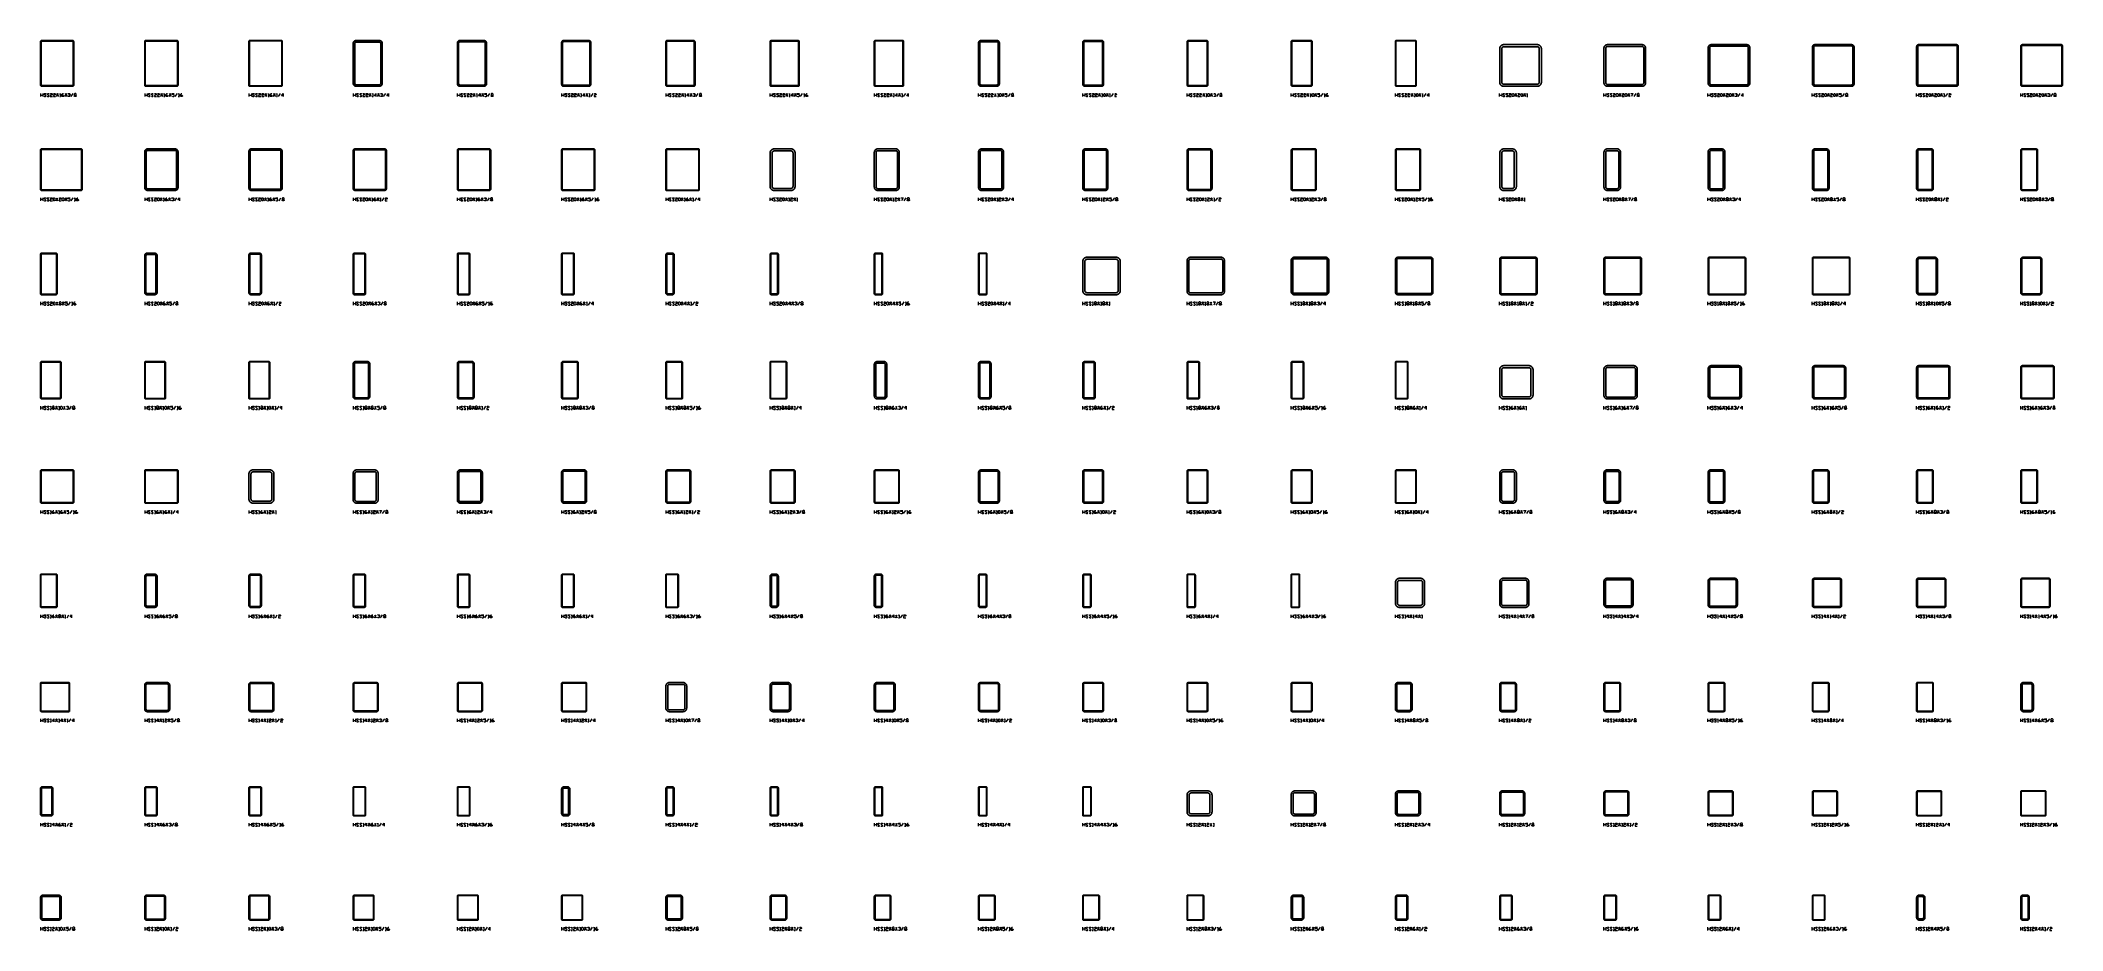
# Model space of a CAD drawing. Header units: inches. Extents: x 0 to 975, y -1305 to 34.
# Drawn here: x 0 to 970, y -555 to -128 of the extents above; entities that cross this region are included whole.
import ezdxf

# ---------------------------------------------------------------- set-up
doc = ezdxf.new("R2010")
doc.units = ezdxf.units.IN
doc.header["$MEASUREMENT"] = 0
doc.layers.add('AISC_STEEL', color=7, linetype='Continuous')

msp = doc.modelspace()

# ---------------------------------------------------------------- linework, layer by layer
at = {"color": 3, "lineweight": 0}
for p, q in [((0.2, -154.96), (0.2, -153.48)), ((0.2, -154.22), (1.22, -154.22)), ((1.22, -153.48), (1.22, -154.96)), ((7.67, -153.48), (8.68, -154.96)), ((7.67, -154.96), (8.68, -153.48)), ((9.24, -154.96), (9.7, -154.96)), ((11.73, -153.48), (12.74, -154.96)), ((11.73, -154.96), (12.74, -153.48)), ((14.68, -154.96), (15.69, -153.48)), ((50.18, -154.96), (50.18, -153.48)), ((50.18, -154.22), (51.2, -154.22)), ((51.2, -153.48), (51.2, -154.96)), ((57.65, -153.48), (58.67, -154.96)), ((57.65, -154.96), (58.67, -153.48)), ((59.22, -154.96), (59.68, -154.96)), ((61.71, -153.48), (62.72, -154.96)), ((61.71, -154.96), (62.72, -153.48)), ((64.66, -154.96), (65.67, -153.48)), ((66.14, -154.96), (66.69, -154.96)), ((100.16, -154.96), (100.16, -153.48)), ((100.16, -154.22), (101.18, -154.22)), ((101.18, -153.48), (101.18, -154.96)), ((107.63, -153.48), (108.65, -154.96)), ((107.63, -154.96), (108.65, -153.48)), ((109.2, -154.96), (109.66, -154.96)), ((111.69, -153.48), (112.7, -154.96)), ((111.69, -154.96), (112.7, -153.48)), ((113.17, -154.96), (113.63, -154.96)), ((114.18, -154.96), (115.19, -153.48)), ((150.14, -154.96), (150.14, -153.48)), ((150.14, -154.22), (151.16, -154.22)), ((151.16, -153.48), (151.16, -154.96)), ((157.61, -153.48), (158.63, -154.96)), ((157.61, -154.96), (158.63, -153.48)), ((159.18, -154.96), (159.64, -154.96)), ((161.67, -153.48), (162.69, -154.96)), ((161.67, -154.96), (162.69, -153.48)), ((164.62, -154.96), (165.64, -153.48)), ((200.13, -154.96), (200.13, -153.48)), ((200.13, -154.22), (201.14, -154.22)), ((201.14, -153.48), (201.14, -154.96)), ((207.6, -153.48), (208.61, -154.96)), ((207.6, -154.96), (208.61, -153.48)), ((209.16, -154.96), (209.62, -154.96)), ((211.65, -153.48), (212.67, -154.96)), ((211.65, -154.96), (212.67, -153.48)), ((214.6, -154.96), (215.62, -153.48)), ((250.11, -154.96), (250.11, -153.48)), ((250.11, -154.22), (251.12, -154.22)), ((251.12, -153.48), (251.12, -154.96)), ((257.58, -153.48), (258.59, -154.96)), ((257.58, -154.96), (258.59, -153.48)), ((259.14, -154.96), (259.61, -154.96)), ((261.63, -153.48), (262.65, -154.96)), ((261.63, -154.96), (262.65, -153.48)), ((263.11, -154.96), (263.66, -154.96)), ((264.12, -154.96), (265.14, -153.48)), ((300.09, -154.96), (300.09, -153.48)), ((300.09, -154.22), (301.1, -154.22)), ((301.1, -153.48), (301.1, -154.96)), ((307.56, -153.48), (308.57, -154.96)), ((307.56, -154.96), (308.57, -153.48)), ((309.13, -154.96), (309.59, -154.96)), ((311.62, -153.48), (312.63, -154.96)), ((311.62, -154.96), (312.63, -153.48)), ((314.57, -154.96), (315.58, -153.48)), ((350.07, -154.96), (350.07, -153.48)), ((350.07, -154.22), (351.08, -154.22)), ((351.08, -153.48), (351.08, -154.96)), ((357.63, -153.48), (358.55, -154.96)), ((357.63, -154.96), (358.55, -153.48)), ((359.11, -154.96), (359.57, -154.96)), ((361.6, -153.48), (362.61, -154.96)), ((361.6, -154.96), (362.61, -153.48)), ((364.55, -154.96), (365.56, -153.48)), ((366.12, -154.96), (366.58, -154.96)), ((400.05, -154.96), (400.05, -153.48)), ((400.05, -154.22), (401.07, -154.22)), ((401.07, -153.48), (401.07, -154.96)), ((407.61, -153.48), (408.54, -154.96)), ((407.61, -154.96), (408.54, -153.48)), ((409.09, -154.96), (409.55, -154.96)), ((411.58, -153.48), (412.59, -154.96)), ((411.58, -154.96), (412.59, -153.48)), ((413.05, -154.96), (413.61, -154.96)), ((414.07, -154.96), (415.08, -153.48)), ((450.03, -154.96), (450.03, -153.48)), ((450.03, -154.22), (451.05, -154.22)), ((451.05, -153.48), (451.05, -154.96)), ((457.6, -153.48), (458.52, -154.96)), ((457.6, -154.96), (458.52, -153.48)), ((459.07, -154.96), (459.53, -154.96)), ((460.27, -154.96), (460.27, -154.96)), ((461.28, -153.48), (462.3, -154.96)), ((461.28, -154.96), (462.3, -153.48)), ((464.33, -154.96), (465.34, -153.48)), ((500.01, -154.96), (500.01, -153.48)), ((500.01, -154.22), (501.03, -154.22)), ((501.03, -153.48), (501.03, -154.96)), ((507.58, -153.48), (508.5, -154.96)), ((507.58, -154.96), (508.5, -153.48)), ((509.05, -154.96), (509.51, -154.96)), ((510.25, -154.96), (510.25, -154.96)), ((511.27, -153.48), (512.28, -154.96)), ((511.27, -154.96), (512.28, -153.48)), ((512.83, -154.96), (513.29, -154.96)), ((513.76, -154.96), (514.77, -153.48)), ((550, -154.96), (550, -153.48)), ((550, -154.22), (551.01, -154.22)), ((551.01, -153.48), (551.01, -154.96)), ((557.56, -153.48), (558.48, -154.96)), ((557.56, -154.96), (558.48, -153.48)), ((559.03, -154.96), (559.49, -154.96)), ((560.23, -154.96), (560.23, -154.96)), ((561.25, -153.48), (562.26, -154.96)), ((561.25, -154.96), (562.26, -153.48)), ((564.29, -154.96), (565.3, -153.48)), ((599.98, -154.96), (599.98, -153.48)), ((599.98, -154.22), (600.99, -154.22)), ((600.99, -153.48), (600.99, -154.96)), ((607.54, -153.48), (608.46, -154.96)), ((607.54, -154.96), (608.46, -153.48)), ((609.01, -154.96), (609.48, -154.96)), ((610.21, -154.96), (610.21, -154.96)), ((611.23, -153.48), (612.24, -154.96)), ((611.23, -154.96), (612.24, -153.48)), ((614.27, -154.96), (615.29, -153.48)), ((615.75, -154.96), (616.3, -154.96)), ((649.96, -154.96), (649.96, -153.48)), ((649.96, -154.22), (650.97, -154.22)), ((650.97, -153.48), (650.97, -154.96)), ((657.52, -153.48), (658.54, -154.96)), ((657.52, -154.96), (658.54, -153.48)), ((659, -154.96), (659.46, -154.96)), ((660.2, -154.96), (660.2, -154.96)), ((661.21, -153.48), (662.22, -154.96)), ((661.21, -154.96), (662.22, -153.48)), ((662.78, -154.96), (663.24, -154.96)), ((663.7, -154.96), (664.71, -153.48)), ((699.94, -154.96), (699.94, -153.48)), ((699.94, -154.22), (700.95, -154.22)), ((700.95, -153.48), (700.95, -154.96)), ((706.21, -154.96), (706.21, -154.96)), ((707.23, -153.48), (708.24, -154.96)), ((707.23, -154.96), (708.24, -153.48)), ((710.45, -154.96), (710.45, -154.96)), ((711.47, -153.48), (712.48, -154.96)), ((711.47, -154.96), (712.48, -153.48)), ((712.94, -154.96), (713.5, -154.96)), ((749.92, -154.96), (749.92, -153.48)), ((749.92, -154.22), (750.94, -154.22)), ((750.94, -153.48), (750.94, -154.96)), ((756.19, -154.96), (756.19, -154.96)), ((757.21, -153.48), (758.22, -154.96)), ((757.21, -154.96), (758.22, -153.48)), ((760.43, -154.96), (760.43, -154.96)), ((761.45, -153.48), (762.46, -154.96)), ((761.45, -154.96), (762.46, -153.48)), ((764.49, -154.96), (765.41, -153.48)), ((799.9, -154.96), (799.9, -153.48)), ((799.9, -154.22), (800.92, -154.22)), ((800.92, -153.48), (800.92, -154.96)), ((806.17, -154.96), (806.17, -154.96)), ((807.19, -153.48), (808.2, -154.96)), ((807.19, -154.96), (808.2, -153.48)), ((810.42, -154.96), (810.42, -154.96)), ((811.43, -153.48), (812.44, -154.96)), ((811.43, -154.96), (812.44, -153.48)), ((814.47, -154.96), (815.4, -153.48)), ((849.88, -154.96), (849.88, -153.48)), ((849.88, -154.22), (850.9, -154.22)), ((850.9, -153.48), (850.9, -154.96)), ((856.16, -154.96), (856.16, -154.96)), ((857.17, -153.48), (858.18, -154.96)), ((857.17, -154.96), (858.18, -153.48)), ((860.4, -154.96), (860.4, -154.96)), ((861.41, -153.48), (862.43, -154.96)), ((861.41, -154.96), (862.43, -153.48)), ((864.45, -154.96), (865.47, -153.48)), ((899.96, -154.96), (899.96, -153.48)), ((899.96, -154.22), (900.88, -154.22)), ((900.88, -153.48), (900.88, -154.96)), ((906.14, -154.96), (906.14, -154.96)), ((907.15, -153.48), (908.17, -154.96)), ((907.15, -154.96), (908.17, -153.48)), ((910.38, -154.96), (910.38, -154.96)), ((911.39, -153.48), (912.41, -154.96)), ((911.39, -154.96), (912.41, -153.48)), ((912.87, -154.96), (913.42, -154.96)), ((913.88, -154.96), (914.9, -153.48)), ((949.94, -154.96), (949.94, -153.48)), ((949.94, -154.22), (950.86, -154.22)), ((950.86, -153.48), (950.86, -154.96)), ((956.12, -154.96), (956.12, -154.96)), ((957.13, -153.48), (958.15, -154.96)), ((957.13, -154.96), (958.15, -153.48)), ((960.36, -154.96), (960.36, -154.96)), ((961.37, -153.48), (962.39, -154.96)), ((961.37, -154.96), (962.39, -153.48)), ((964.42, -154.96), (965.43, -153.48)), ((0.2, -204.94), (0.2, -203.47)), ((1.22, -203.47), (1.22, -204.94)), ((7.49, -203.47), (8.41, -204.94)), ((7.49, -204.94), (8.41, -203.47)), ((11.73, -203.47), (12.74, -204.94)), ((11.73, -204.94), (12.74, -203.47)), ((14.68, -204.94), (15.69, -203.47)), ((50.18, -204.94), (50.18, -203.47)), ((51.2, -203.47), (51.2, -204.94)), ((57.47, -203.47), (58.39, -204.94)), ((57.47, -204.94), (58.39, -203.47)), ((61.43, -203.47), (62.45, -204.94)), ((61.43, -204.94), (62.45, -203.47)), ((64.48, -204.94), (65.4, -203.47)), ((100.16, -204.94), (100.16, -203.47)), ((101.18, -203.47), (101.18, -204.94)), ((107.45, -203.47), (108.46, -204.94)), ((107.45, -204.94), (108.46, -203.47)), ((111.41, -203.47), (112.43, -204.94)), ((111.41, -204.94), (112.43, -203.47)), ((114.46, -204.94), (115.38, -203.47)), ((150.14, -204.94), (150.14, -203.47)), ((151.16, -203.47), (151.16, -204.94)), ((157.43, -203.47), (158.44, -204.94)), ((157.43, -204.94), (158.44, -203.47)), ((161.4, -203.47), (162.41, -204.94)), ((161.4, -204.94), (162.41, -203.47)), ((163.89, -204.94), (164.9, -203.47)), ((200.13, -204.94), (200.13, -203.47)), ((201.14, -203.47), (201.14, -204.94)), ((207.41, -203.47), (208.43, -204.94)), ((207.41, -204.94), (208.43, -203.47)), ((211.38, -203.47), (212.39, -204.94)), ((211.38, -204.94), (212.39, -203.47)), ((214.42, -204.94), (215.34, -203.47)), ((250.11, -204.94), (250.11, -203.47)), ((251.12, -203.47), (251.12, -204.94)), ((257.39, -203.47), (258.41, -204.94)), ((257.39, -204.94), (258.41, -203.47)), ((261.36, -203.47), (262.37, -204.94)), ((261.36, -204.94), (262.37, -203.47)), ((264.4, -204.94), (265.32, -203.47)), ((300.09, -204.94), (300.09, -203.47)), ((301.1, -203.47), (301.1, -204.94)), ((307.37, -203.47), (308.39, -204.94)), ((307.37, -204.94), (308.39, -203.47)), ((311.34, -203.47), (312.35, -204.94)), ((311.34, -204.94), (312.35, -203.47)), ((313.83, -204.94), (314.84, -203.47)), ((350.07, -204.94), (350.07, -203.47)), ((351.08, -203.47), (351.08, -204.94)), ((357.36, -203.47), (358.37, -204.94)), ((357.36, -204.94), (358.37, -203.47)), ((361.32, -203.47), (362.34, -204.94)), ((361.32, -204.94), (362.34, -203.47)), ((400.05, -204.94), (400.05, -203.47)), ((401.07, -203.47), (401.07, -204.94)), ((407.34, -203.47), (408.35, -204.94)), ((407.34, -204.94), (408.35, -203.47)), ((411.3, -203.47), (412.32, -204.94)), ((411.3, -204.94), (412.32, -203.47)), ((414.35, -204.94), (415.36, -203.47)), ((450.03, -204.94), (450.03, -203.47)), ((451.05, -203.47), (451.05, -204.94)), ((457.32, -203.47), (458.33, -204.94)), ((457.32, -204.94), (458.33, -203.47)), ((461.28, -203.47), (462.3, -204.94)), ((461.28, -204.94), (462.3, -203.47)), ((464.33, -204.94), (465.34, -203.47)), ((500.01, -204.94), (500.01, -203.47)), ((501.03, -203.47), (501.03, -204.94)), ((507.3, -203.47), (508.31, -204.94)), ((507.3, -204.94), (508.31, -203.47)), ((511.27, -203.47), (512.28, -204.94)), ((511.27, -204.94), (512.28, -203.47)), ((514.31, -204.94), (515.32, -203.47)), ((550, -204.94), (550, -203.47)), ((551.01, -203.47), (551.01, -204.94)), ((557.28, -203.47), (558.3, -204.94)), ((557.28, -204.94), (558.3, -203.47)), ((561.25, -203.47), (562.26, -204.94)), ((561.25, -204.94), (562.26, -203.47)), ((563.74, -204.94), (564.75, -203.47)), ((599.98, -204.94), (599.98, -203.47)), ((600.99, -203.47), (600.99, -204.94)), ((607.26, -203.47), (608.28, -204.94)), ((607.26, -204.94), (608.28, -203.47)), ((611.23, -203.47), (612.24, -204.94)), ((611.23, -204.94), (612.24, -203.47)), ((614.27, -204.94), (615.29, -203.47)), ((649.96, -204.94), (649.96, -203.47)), ((650.97, -203.47), (650.97, -204.94)), ((657.24, -203.47), (658.26, -204.94)), ((657.24, -204.94), (658.26, -203.47)), ((661.21, -203.47), (662.22, -204.94)), ((661.21, -204.94), (662.22, -203.47)), ((664.25, -204.94), (665.27, -203.47)), ((699.94, -204.94), (699.94, -203.47)), ((700.95, -203.47), (700.95, -204.94)), ((707.23, -203.47), (708.24, -204.94)), ((707.23, -204.94), (708.24, -203.47)), ((710.27, -203.47), (711.19, -204.94)), ((710.27, -204.94), (711.19, -203.47)), ((749.92, -204.94), (749.92, -203.47)), ((750.94, -203.47), (750.94, -204.94)), ((757.21, -203.47), (758.22, -204.94)), ((757.21, -204.94), (758.22, -203.47)), ((760.25, -203.47), (761.17, -204.94)), ((760.25, -204.94), (761.17, -203.47)), ((763.2, -204.94), (764.22, -203.47)), ((799.9, -204.94), (799.9, -203.47)), ((800.92, -203.47), (800.92, -204.94)), ((807.19, -203.47), (808.2, -204.94)), ((807.19, -204.94), (808.2, -203.47)), ((810.23, -203.47), (811.15, -204.94)), ((810.23, -204.94), (811.15, -203.47)), ((813.18, -204.94), (814.2, -203.47)), ((849.88, -204.94), (849.88, -203.47)), ((850.9, -203.47), (850.9, -204.94)), ((857.17, -203.47), (858.18, -204.94)), ((857.17, -204.94), (858.18, -203.47)), ((860.21, -203.47), (861.14, -204.94)), ((860.21, -204.94), (861.14, -203.47)), ((863.16, -204.94), (864.18, -203.47)), ((899.96, -204.94), (899.96, -203.47)), ((900.88, -203.47), (900.88, -204.94)), ((907.15, -203.47), (908.17, -204.94)), ((907.15, -204.94), (908.17, -203.47)), ((910.19, -203.47), (911.12, -204.94)), ((910.19, -204.94), (911.12, -203.47)), ((912.68, -204.94), (913.7, -203.47)), ((949.94, -204.94), (949.94, -203.47)), ((950.86, -203.47), (950.86, -204.94)), ((957.13, -203.47), (958.15, -204.94)), ((957.13, -204.94), (958.15, -203.47)), ((960.18, -203.47), (961.19, -204.94)), ((960.18, -204.94), (961.19, -203.47)), ((963.13, -204.94), (964.14, -203.47)), ((0.2, -204.2), (1.22, -204.2)), ((6.47, -204.94), (6.47, -204.94)), ((10.71, -204.94), (10.71, -204.94)), ((16.15, -204.94), (16.71, -204.94)), ((50.18, -204.2), (51.2, -204.2)), ((56.45, -204.94), (56.45, -204.94)), ((58.94, -204.94), (59.4, -204.94)), ((100.16, -204.2), (101.18, -204.2)), ((106.43, -204.94), (106.43, -204.94)), ((108.92, -204.94), (109.39, -204.94)), ((150.14, -204.2), (151.16, -204.2)), ((156.42, -204.94), (156.42, -204.94)), ((158.91, -204.94), (159.37, -204.94)), ((162.87, -204.94), (163.42, -204.94)), ((200.13, -204.2), (201.14, -204.2)), ((206.4, -204.94), (206.4, -204.94)), ((208.89, -204.94), (209.35, -204.94)), ((250.11, -204.2), (251.12, -204.2)), ((256.38, -204.94), (256.38, -204.94)), ((258.87, -204.94), (259.33, -204.94)), ((265.88, -204.94), (266.34, -204.94)), ((300.09, -204.2), (301.1, -204.2)), ((306.36, -204.94), (306.36, -204.94)), ((308.85, -204.94), (309.31, -204.94)), ((312.82, -204.94), (313.37, -204.94)), ((350.07, -204.2), (351.08, -204.2)), ((356.34, -204.94), (356.34, -204.94)), ((358.83, -204.94), (359.29, -204.94)), ((362.8, -204.94), (363.35, -204.94)), ((400.05, -204.2), (401.07, -204.2)), ((406.32, -204.94), (406.32, -204.94)), ((408.81, -204.94), (409.37, -204.94)), ((450.03, -204.2), (451.05, -204.2)), ((456.3, -204.94), (456.3, -204.94)), ((458.79, -204.94), (459.35, -204.94)), ((500.01, -204.2), (501.03, -204.2)), ((506.29, -204.94), (506.29, -204.94)), ((508.78, -204.94), (509.33, -204.94)), ((550, -204.2), (551.01, -204.2)), ((556.27, -204.94), (556.27, -204.94)), ((558.76, -204.94), (559.31, -204.94)), ((562.81, -204.94), (563.28, -204.94)), ((599.98, -204.2), (600.99, -204.2)), ((606.25, -204.94), (606.25, -204.94)), ((608.74, -204.94), (609.29, -204.94)), ((649.96, -204.2), (650.97, -204.2)), ((656.23, -204.94), (656.23, -204.94)), ((658.72, -204.94), (659.27, -204.94)), ((665.73, -204.94), (666.28, -204.94)), ((699.94, -204.2), (700.95, -204.2)), ((706.21, -204.94), (706.21, -204.94)), ((711.74, -204.94), (712.21, -204.94)), ((749.92, -204.2), (750.94, -204.2)), ((756.19, -204.94), (756.19, -204.94)), ((799.9, -204.2), (800.92, -204.2)), ((806.17, -204.94), (806.17, -204.94)), ((849.88, -204.2), (850.9, -204.2)), ((856.16, -204.94), (856.16, -204.94)), ((899.96, -204.2), (900.88, -204.2)), ((906.14, -204.94), (906.14, -204.94)), ((911.67, -204.94), (912.13, -204.94)), ((949.94, -204.2), (950.86, -204.2)), ((956.12, -204.94), (956.12, -204.94)), ((0.2, -255.01), (0.2, -253.45)), ((0.2, -254.18), (1.22, -254.18)), ((1.22, -253.45), (1.22, -255.01)), ((6.47, -255.01), (6.47, -255.01)), ((7.49, -253.45), (8.41, -255.01)), ((7.49, -255.01), (8.41, -253.45)), ((10.44, -253.45), (11.45, -255.01)), ((10.44, -255.01), (11.45, -253.45)), ((13.48, -255.01), (14.4, -253.45)), ((14.96, -255.01), (15.42, -255.01)), ((50.18, -255.01), (50.18, -253.45)), ((50.18, -254.18), (51.2, -254.18)), ((51.2, -253.45), (51.2, -255.01)), ((56.45, -255.01), (56.45, -255.01)), ((57.47, -253.45), (58.39, -255.01)), ((57.47, -255.01), (58.39, -253.45)), ((60.42, -253.45), (61.43, -255.01)), ((60.42, -255.01), (61.43, -253.45)), ((63.46, -255.01), (64.48, -253.45)), ((100.16, -255.01), (100.16, -253.45)), ((100.16, -254.18), (101.18, -254.18)), ((101.18, -253.45), (101.18, -255.01)), ((106.43, -255.01), (106.43, -255.01)), ((107.45, -253.45), (108.46, -255.01)), ((107.45, -255.01), (108.46, -253.45)), ((110.4, -253.45), (111.41, -255.01)), ((110.4, -255.01), (111.41, -253.45)), ((111.88, -255.01), (112.43, -255.01)), ((112.89, -255.01), (113.9, -253.45)), ((150.14, -255.01), (150.14, -253.45)), ((150.14, -254.18), (151.16, -254.18)), ((151.16, -253.45), (151.16, -255.01)), ((156.42, -255.01), (156.42, -255.01)), ((157.43, -253.45), (158.44, -255.01)), ((157.43, -255.01), (158.44, -253.45)), ((160.38, -253.45), (161.4, -255.01)), ((160.38, -255.01), (161.4, -253.45)), ((163.42, -255.01), (164.44, -253.45)), ((200.13, -255.01), (200.13, -253.45)), ((200.13, -254.18), (201.14, -254.18)), ((201.14, -253.45), (201.14, -255.01)), ((206.4, -255.01), (206.4, -255.01)), ((207.41, -253.45), (208.43, -255.01)), ((207.41, -255.01), (208.43, -253.45)), ((210.36, -253.45), (211.38, -255.01)), ((210.36, -255.01), (211.38, -253.45)), ((213.41, -255.01), (214.42, -253.45)), ((214.88, -255.01), (215.34, -255.01)), ((250.11, -255.01), (250.11, -253.45)), ((250.11, -254.18), (251.12, -254.18)), ((251.12, -253.45), (251.12, -255.01)), ((256.38, -255.01), (256.38, -255.01)), ((257.39, -253.45), (258.41, -255.01)), ((257.39, -255.01), (258.41, -253.45)), ((260.34, -253.45), (261.36, -255.01)), ((260.34, -255.01), (261.36, -253.45)), ((261.91, -255.01), (262.37, -255.01)), ((262.83, -255.01), (263.85, -253.45)), ((300.09, -255.01), (300.09, -253.45)), ((300.09, -254.18), (301.1, -254.18)), ((301.1, -253.45), (301.1, -255.01)), ((306.36, -255.01), (306.36, -255.01)), ((307.37, -253.45), (308.39, -255.01)), ((307.37, -255.01), (308.39, -253.45)), ((310.33, -253.45), (311.34, -255.01)), ((310.33, -255.01), (311.34, -253.45)), ((311.89, -255.01), (312.35, -255.01)), ((312.82, -255.01), (313.83, -253.45)), ((350.07, -255.01), (350.07, -253.45)), ((350.07, -254.18), (351.08, -254.18)), ((351.08, -253.45), (351.08, -255.01)), ((356.34, -255.01), (356.34, -255.01)), ((357.36, -253.45), (358.37, -255.01)), ((357.36, -255.01), (358.37, -253.45)), ((360.31, -253.45), (361.32, -255.01)), ((360.31, -255.01), (361.32, -253.45)), ((363.35, -255.01), (364.36, -253.45)), ((400.05, -255.01), (400.05, -253.45)), ((400.05, -254.18), (401.07, -254.18)), ((401.07, -253.45), (401.07, -255.01)), ((406.32, -255.01), (406.32, -255.01)), ((407.34, -253.45), (408.35, -255.01)), ((407.34, -255.01), (408.35, -253.45)), ((410.29, -253.45), (411.3, -255.01)), ((410.29, -255.01), (411.3, -253.45)), ((413.33, -255.01), (414.35, -253.45)), ((414.81, -255.01), (415.36, -255.01)), ((450.03, -255.01), (450.03, -253.45)), ((450.03, -254.18), (451.05, -254.18)), ((451.05, -253.45), (451.05, -255.01)), ((456.3, -255.01), (456.3, -255.01)), ((457.32, -253.45), (458.33, -255.01)), ((457.32, -255.01), (458.33, -253.45)), ((460.27, -253.45), (461.28, -255.01)), ((460.27, -255.01), (461.28, -253.45)), ((461.84, -255.01), (462.3, -255.01)), ((462.76, -255.01), (463.77, -253.45)), ((500.01, -255.01), (500.01, -253.45)), ((500.01, -254.18), (501.03, -254.18)), ((501.03, -253.45), (501.03, -255.01)), ((504.53, -255.01), (504.99, -255.01)), ((507.02, -253.45), (508.04, -255.01)), ((507.02, -255.01), (508.04, -253.45)), ((508.5, -255.01), (509.05, -255.01)), ((511.08, -253.45), (512, -255.01)), ((511.08, -255.01), (512, -253.45)), ((512.56, -255.01), (513.02, -255.01)), ((550, -255.01), (550, -253.45)), ((550, -254.18), (551.01, -254.18)), ((551.01, -253.45), (551.01, -255.01)), ((554.51, -255.01), (555.07, -255.01)), ((557, -253.45), (558.02, -255.01)), ((557, -255.01), (558.02, -253.45)), ((558.48, -255.01), (559.03, -255.01)), ((561.06, -253.45), (561.98, -255.01)), ((561.06, -255.01), (561.98, -253.45)), ((564.01, -255.01), (565.03, -253.45)), ((599.98, -255.01), (599.98, -253.45)), ((599.98, -254.18), (600.99, -254.18)), ((600.99, -253.45), (600.99, -255.01)), ((604.5, -255.01), (605.05, -255.01)), ((606.99, -253.45), (608, -255.01)), ((606.99, -255.01), (608, -253.45)), ((608.46, -255.01), (609.01, -255.01)), ((611.04, -253.45), (611.97, -255.01)), ((611.04, -255.01), (611.97, -253.45)), ((613.99, -255.01), (615.01, -253.45)), ((649.96, -255.01), (649.96, -253.45)), ((649.96, -254.18), (650.97, -254.18)), ((650.97, -253.45), (650.97, -255.01)), ((654.48, -255.01), (655.03, -255.01)), ((656.97, -253.45), (657.98, -255.01)), ((656.97, -255.01), (657.98, -253.45)), ((658.54, -255.01), (659, -255.01)), ((661.03, -253.45), (661.95, -255.01)), ((661.03, -255.01), (661.95, -253.45)), ((663.98, -255.01), (664.99, -253.45)), ((699.94, -255.01), (699.94, -253.45)), ((699.94, -254.18), (700.95, -254.18)), ((700.95, -253.45), (700.95, -255.01)), ((704.46, -255.01), (705.01, -255.01)), ((706.95, -253.45), (707.96, -255.01)), ((706.95, -255.01), (707.96, -253.45)), ((708.52, -255.01), (708.98, -255.01)), ((711.01, -253.45), (711.93, -255.01)), ((711.01, -255.01), (711.93, -253.45)), ((712.48, -255.01), (712.94, -255.01)), ((713.5, -255.01), (714.51, -253.45)), ((749.92, -255.01), (749.92, -253.45)), ((749.92, -254.18), (750.94, -254.18)), ((750.94, -253.45), (750.94, -255.01)), ((754.44, -255.01), (754.99, -255.01)), ((756.93, -253.45), (757.94, -255.01)), ((756.93, -255.01), (757.94, -253.45)), ((758.5, -255.01), (758.96, -255.01)), ((760.99, -253.45), (762, -255.01)), ((760.99, -255.01), (762, -253.45)), ((763.94, -255.01), (764.95, -253.45)), ((799.9, -255.01), (799.9, -253.45)), ((799.9, -254.18), (800.92, -254.18)), ((800.92, -253.45), (800.92, -255.01)), ((804.42, -255.01), (804.98, -255.01)), ((806.91, -253.45), (807.93, -255.01)), ((806.91, -255.01), (807.93, -253.45)), ((808.48, -255.01), (808.94, -255.01)), ((810.97, -253.45), (811.98, -255.01)), ((810.97, -255.01), (811.98, -253.45)), ((813.92, -255.01), (814.93, -253.45)), ((815.4, -255.01), (815.95, -255.01)), ((849.88, -255.01), (849.88, -253.45)), ((849.88, -254.18), (850.9, -254.18)), ((850.9, -253.45), (850.9, -255.01)), ((854.4, -255.01), (854.96, -255.01)), ((856.89, -253.45), (857.91, -255.01)), ((856.89, -255.01), (857.91, -253.45)), ((858.46, -255.01), (858.92, -255.01)), ((860.95, -253.45), (861.97, -255.01)), ((860.95, -255.01), (861.97, -253.45)), ((862.43, -255.01), (862.89, -255.01)), ((863.44, -255.01), (864.45, -253.45)), ((899.96, -255.01), (899.96, -253.45)), ((899.96, -254.18), (900.88, -254.18)), ((900.88, -253.45), (900.88, -255.01)), ((904.38, -255.01), (904.94, -255.01)), ((906.87, -253.45), (907.89, -255.01)), ((906.87, -255.01), (907.89, -253.45)), ((908.44, -255.01), (908.9, -255.01)), ((909.64, -255.01), (909.64, -255.01)), ((910.66, -253.45), (911.67, -255.01)), ((910.66, -255.01), (911.67, -253.45)), ((913.7, -255.01), (914.62, -253.45)), ((949.94, -255.01), (949.94, -253.45)), ((949.94, -254.18), (950.86, -254.18)), ((950.86, -253.45), (950.86, -255.01)), ((954.37, -255.01), (954.92, -255.01)), ((956.86, -253.45), (957.87, -255.01)), ((956.86, -255.01), (957.87, -253.45)), ((958.42, -255.01), (958.88, -255.01)), ((959.62, -255.01), (959.62, -255.01)), ((960.64, -253.45), (961.65, -255.01)), ((960.64, -255.01), (961.65, -253.45)), ((962.11, -255.01), (962.67, -255.01)), ((963.13, -255.01), (964.14, -253.45)), ((0.2, -305), (0.2, -303.52)), ((0.2, -304.26), (1.22, -304.26)), ((1.22, -303.52), (1.22, -305)), ((4.72, -305), (5.18, -305)), ((7.21, -303.52), (8.22, -305)), ((7.21, -305), (8.22, -303.52)), ((8.68, -305), (9.24, -305)), ((9.98, -305), (9.98, -305)), ((10.99, -303.52), (11.91, -305)), ((10.99, -305), (11.91, -303.52)), ((13.94, -305), (14.96, -303.52)), ((50.18, -305), (50.18, -303.52)), ((50.18, -304.26), (51.2, -304.26)), ((51.2, -303.52), (51.2, -305)), ((54.7, -305), (55.16, -305)), ((57.19, -303.52), (58.2, -305)), ((57.19, -305), (58.2, -303.52)), ((58.67, -305), (59.22, -305)), ((59.96, -305), (59.96, -305)), ((60.97, -303.52), (61.89, -305)), ((60.97, -305), (61.89, -303.52)), ((63.92, -305), (64.94, -303.52)), ((65.4, -305), (65.95, -305)), ((100.16, -305), (100.16, -303.52)), ((100.16, -304.26), (101.18, -304.26)), ((101.18, -303.52), (101.18, -305)), ((104.68, -305), (105.14, -305)), ((107.17, -303.52), (108.19, -305)), ((107.17, -305), (108.19, -303.52)), ((108.65, -305), (109.2, -305)), ((109.94, -305), (109.94, -305)), ((110.95, -303.52), (111.88, -305)), ((110.95, -305), (111.88, -303.52)), ((112.43, -305), (112.89, -305)), ((113.44, -305), (114.46, -303.52)), ((150.14, -305), (150.14, -303.52)), ((150.14, -304.26), (151.16, -304.26)), ((151.16, -303.52), (151.16, -305)), ((154.66, -305), (155.12, -305)), ((157.15, -303.52), (158.17, -305)), ((157.15, -305), (158.17, -303.52)), ((160.2, -303.52), (161.12, -305)), ((160.2, -305), (161.12, -303.52)), ((163.15, -305), (164.16, -303.52)), ((200.13, -305), (200.13, -303.52)), ((200.13, -304.26), (201.14, -304.26)), ((201.14, -303.52), (201.14, -305)), ((204.64, -305), (205.11, -305)), ((207.13, -303.52), (208.15, -305)), ((207.13, -305), (208.15, -303.52)), ((210.18, -303.52), (211.1, -305)), ((210.18, -305), (211.1, -303.52)), ((211.65, -305), (212.11, -305)), ((212.67, -305), (213.59, -303.52)), ((250.11, -305), (250.11, -303.52)), ((250.11, -304.26), (251.12, -304.26)), ((251.12, -303.52), (251.12, -305)), ((254.63, -305), (255.09, -305)), ((257.12, -303.52), (258.13, -305)), ((257.12, -305), (258.13, -303.52)), ((260.16, -303.52), (261.08, -305)), ((260.16, -305), (261.08, -303.52)), ((263.11, -305), (264.12, -303.52)), ((300.09, -305), (300.09, -303.52)), ((300.09, -304.26), (301.1, -304.26)), ((301.1, -303.52), (301.1, -305)), ((304.61, -305), (305.07, -305)), ((307.1, -303.52), (308.11, -305)), ((307.1, -305), (308.11, -303.52)), ((310.14, -303.52), (311.06, -305)), ((310.14, -305), (311.06, -303.52)), ((313.09, -305), (314.11, -303.52)), ((314.57, -305), (315.12, -305)), ((350.07, -305), (350.07, -303.52)), ((350.07, -304.26), (351.08, -304.26)), ((351.08, -303.52), (351.08, -305)), ((354.59, -305), (355.05, -305)), ((357.08, -303.52), (358.09, -305)), ((357.08, -305), (358.09, -303.52)), ((360.12, -303.52), (361.04, -305)), ((360.12, -305), (361.04, -303.52)), ((361.6, -305), (362.06, -305)), ((362.61, -305), (363.63, -303.52)), ((400.05, -305), (400.05, -303.52)), ((400.05, -304.26), (401.07, -304.26)), ((401.07, -303.52), (401.07, -305)), ((404.57, -305), (405.03, -305)), ((407.06, -303.52), (408.07, -305)), ((407.06, -305), (408.07, -303.52)), ((410.1, -303.52), (411.03, -305)), ((410.1, -305), (411.03, -303.52)), ((413.05, -305), (414.07, -303.52)), ((450.03, -305), (450.03, -303.52)), ((450.03, -304.26), (451.05, -304.26)), ((451.05, -303.52), (451.05, -305)), ((454.55, -305), (455.01, -305)), ((457.04, -303.52), (458.06, -305)), ((457.04, -305), (458.06, -303.52)), ((460.09, -303.52), (461.1, -305)), ((460.09, -305), (461.1, -303.52)), ((463.04, -305), (464.05, -303.52)), ((500.01, -305), (500.01, -303.52)), ((500.01, -304.26), (501.03, -304.26)), ((501.03, -303.52), (501.03, -305)), ((504.53, -305), (504.99, -305)), ((507.02, -303.52), (508.04, -305)), ((507.02, -305), (508.04, -303.52)), ((510.07, -303.52), (511.08, -305)), ((510.07, -305), (511.08, -303.52)), ((511.54, -305), (512, -305)), ((512.56, -305), (513.57, -303.52)), ((550, -305), (550, -303.52)), ((550, -304.26), (551.01, -304.26)), ((551.01, -303.52), (551.01, -305)), ((554.51, -305), (555.07, -305)), ((557, -303.52), (558.02, -305)), ((557, -305), (558.02, -303.52)), ((560.05, -303.52), (561.06, -305)), ((560.05, -305), (561.06, -303.52)), ((563, -305), (564.01, -303.52)), ((599.98, -305), (599.98, -303.52)), ((599.98, -304.26), (600.99, -304.26)), ((600.99, -303.52), (600.99, -305)), ((604.5, -305), (605.05, -305)), ((606.99, -303.52), (608, -305)), ((606.99, -305), (608, -303.52)), ((610.03, -303.52), (611.04, -305)), ((610.03, -305), (611.04, -303.52)), ((612.98, -305), (613.99, -303.52)), ((614.55, -305), (615.01, -305)), ((649.96, -305), (649.96, -303.52)), ((649.96, -304.26), (650.97, -304.26)), ((650.97, -303.52), (650.97, -305)), ((654.48, -305), (655.03, -305)), ((656.97, -303.52), (657.98, -305)), ((656.97, -305), (657.98, -303.52)), ((660.01, -303.52), (661.03, -305)), ((660.01, -305), (661.03, -303.52)), ((661.49, -305), (661.95, -305)), ((662.5, -305), (663.51, -303.52)), ((699.94, -305), (699.94, -303.52)), ((699.94, -304.26), (700.95, -304.26)), ((700.95, -303.52), (700.95, -305)), ((704.46, -305), (705.01, -305)), ((706.95, -303.52), (707.96, -305)), ((706.95, -305), (707.96, -303.52)), ((708.52, -305), (708.98, -305)), ((711.01, -303.52), (711.93, -305)), ((711.01, -305), (711.93, -303.52)), ((712.48, -305), (712.94, -305)), ((749.92, -305), (749.92, -303.52)), ((749.92, -304.26), (750.94, -304.26)), ((750.94, -303.52), (750.94, -305)), ((754.44, -305), (754.99, -305)), ((756.93, -303.52), (757.94, -305)), ((756.93, -305), (757.94, -303.52)), ((758.5, -305), (758.96, -305)), ((760.99, -303.52), (762, -305)), ((760.99, -305), (762, -303.52)), ((763.94, -305), (764.95, -303.52)), ((799.9, -305), (799.9, -303.52)), ((799.9, -304.26), (800.92, -304.26)), ((800.92, -303.52), (800.92, -305)), ((804.42, -305), (804.98, -305)), ((806.91, -303.52), (807.93, -305)), ((806.91, -305), (807.93, -303.52)), ((808.48, -305), (808.94, -305)), ((810.97, -303.52), (811.98, -305)), ((810.97, -305), (811.98, -303.52)), ((813.92, -305), (814.93, -303.52)), ((849.88, -305), (849.88, -303.52)), ((849.88, -304.26), (850.9, -304.26)), ((850.9, -303.52), (850.9, -305)), ((854.4, -305), (854.96, -305)), ((856.89, -303.52), (857.91, -305)), ((856.89, -305), (857.91, -303.52)), ((858.46, -305), (858.92, -305)), ((860.95, -303.52), (861.97, -305)), ((860.95, -305), (861.97, -303.52)), ((863.9, -305), (864.92, -303.52)), ((899.96, -305), (899.96, -303.52)), ((899.96, -304.26), (900.88, -304.26)), ((900.88, -303.52), (900.88, -305)), ((904.38, -305), (904.94, -305)), ((906.87, -303.52), (907.89, -305)), ((906.87, -305), (907.89, -303.52)), ((908.44, -305), (908.9, -305)), ((910.93, -303.52), (911.95, -305)), ((910.93, -305), (911.95, -303.52)), ((912.41, -305), (912.87, -305)), ((913.42, -305), (914.44, -303.52)), ((949.94, -305), (949.94, -303.52)), ((949.94, -304.26), (950.86, -304.26)), ((950.86, -303.52), (950.86, -305)), ((954.37, -305), (954.92, -305)), ((956.86, -303.52), (957.87, -305)), ((956.86, -305), (957.87, -303.52)), ((958.42, -305), (958.88, -305)), ((960.91, -303.52), (961.93, -305)), ((960.91, -305), (961.93, -303.52)), ((963.86, -305), (964.88, -303.52)), ((0.2, -354.98), (0.2, -353.5)), ((0.2, -354.24), (1.22, -354.24)), ((1.22, -353.5), (1.22, -354.98)), ((4.72, -354.98), (5.18, -354.98)), ((7.21, -353.5), (8.22, -354.98)), ((7.21, -354.98), (8.22, -353.5)), ((8.68, -354.98), (9.24, -354.98)), ((11.17, -353.5), (12.19, -354.98)), ((11.17, -354.98), (12.19, -353.5)), ((14.22, -354.98), (15.23, -353.5)), ((15.69, -354.98), (16.15, -354.98)), ((50.18, -354.98), (50.18, -353.5)), ((50.18, -354.24), (51.2, -354.24)), ((51.2, -353.5), (51.2, -354.98)), ((54.7, -354.98), (55.16, -354.98)), ((57.19, -353.5), (58.2, -354.98)), ((57.19, -354.98), (58.2, -353.5)), ((58.67, -354.98), (59.22, -354.98)), ((61.16, -353.5), (62.17, -354.98)), ((61.16, -354.98), (62.17, -353.5)), ((62.72, -354.98), (63.18, -354.98)), ((63.65, -354.98), (64.66, -353.5)), ((100.16, -354.98), (100.16, -353.5)), ((100.16, -354.24), (101.18, -354.24)), ((101.18, -353.5), (101.18, -354.98)), ((104.68, -354.98), (105.14, -354.98)), ((107.17, -353.5), (108.19, -354.98)), ((107.17, -354.98), (108.19, -353.5)), ((108.65, -354.98), (109.2, -354.98)), ((111.14, -353.5), (112.15, -354.98)), ((111.14, -354.98), (112.15, -353.5)), ((112.7, -354.98), (113.17, -354.98)), ((150.14, -354.98), (150.14, -353.5)), ((150.14, -354.24), (151.16, -354.24)), ((151.16, -353.5), (151.16, -354.98)), ((154.66, -354.98), (155.12, -354.98)), ((157.15, -353.5), (158.17, -354.98)), ((157.15, -354.98), (158.17, -353.5)), ((158.63, -354.98), (159.18, -354.98)), ((161.12, -353.5), (162.13, -354.98)), ((161.12, -354.98), (162.13, -353.5)), ((164.16, -354.98), (165.18, -353.5)), ((200.13, -354.98), (200.13, -353.5)), ((200.13, -354.24), (201.14, -354.24)), ((201.14, -353.5), (201.14, -354.98)), ((204.64, -354.98), (205.11, -354.98)), ((207.13, -353.5), (208.15, -354.98)), ((207.13, -354.98), (208.15, -353.5)), ((208.61, -354.98), (209.16, -354.98)), ((211.1, -353.5), (212.11, -354.98)), ((211.1, -354.98), (212.11, -353.5)), ((214.14, -354.98), (215.16, -353.5)), ((250.11, -354.98), (250.11, -353.5)), ((250.11, -354.24), (251.12, -354.24)), ((251.12, -353.5), (251.12, -354.98)), ((254.63, -354.98), (255.09, -354.98)), ((257.12, -353.5), (258.13, -354.98)), ((257.12, -354.98), (258.13, -353.5)), ((258.59, -354.98), (259.14, -354.98)), ((261.08, -353.5), (262.1, -354.98)), ((261.08, -354.98), (262.1, -353.5)), ((264.12, -354.98), (265.14, -353.5)), ((300.09, -354.98), (300.09, -353.5)), ((300.09, -354.24), (301.1, -354.24)), ((301.1, -353.5), (301.1, -354.98)), ((304.61, -354.98), (305.07, -354.98)), ((307.1, -353.5), (308.11, -354.98)), ((307.1, -354.98), (308.11, -353.5)), ((308.57, -354.98), (309.13, -354.98)), ((311.06, -353.5), (312.08, -354.98)), ((311.06, -354.98), (312.08, -353.5)), ((312.63, -354.98), (313.09, -354.98)), ((313.65, -354.98), (314.57, -353.5)), ((350.07, -354.98), (350.07, -353.5)), ((350.07, -354.24), (351.08, -354.24)), ((351.08, -353.5), (351.08, -354.98)), ((354.59, -354.98), (355.05, -354.98)), ((357.08, -353.5), (358.09, -354.98)), ((357.08, -354.98), (358.09, -353.5)), ((358.55, -354.98), (359.11, -354.98)), ((361.04, -353.5), (362.06, -354.98)), ((361.04, -354.98), (362.06, -353.5)), ((364.09, -354.98), (365.1, -353.5)), ((400.05, -354.98), (400.05, -353.5)), ((400.05, -354.24), (401.07, -354.24)), ((401.07, -353.5), (401.07, -354.98)), ((404.57, -354.98), (405.03, -354.98)), ((407.06, -353.5), (408.07, -354.98)), ((407.06, -354.98), (408.07, -353.5)), ((408.54, -354.98), (409.09, -354.98)), ((411.03, -353.5), (412.04, -354.98)), ((411.03, -354.98), (412.04, -353.5)), ((414.07, -354.98), (415.08, -353.5)), ((415.54, -354.98), (416.1, -354.98)), ((450.03, -354.98), (450.03, -353.5)), ((450.03, -354.24), (451.05, -354.24)), ((451.05, -353.5), (451.05, -354.98)), ((454.55, -354.98), (455.01, -354.98)), ((457.04, -353.5), (458.06, -354.98)), ((457.04, -354.98), (458.06, -353.5)), ((458.52, -354.98), (459.07, -354.98)), ((459.81, -354.98), (459.81, -354.98)), ((460.82, -353.5), (461.84, -354.98)), ((460.82, -354.98), (461.84, -353.5)), ((463.77, -354.98), (464.79, -353.5)), ((500.01, -354.98), (500.01, -353.5)), ((500.01, -354.24), (501.03, -354.24)), ((501.03, -353.5), (501.03, -354.98)), ((504.53, -354.98), (504.99, -354.98)), ((507.02, -353.5), (508.04, -354.98)), ((507.02, -354.98), (508.04, -353.5)), ((508.5, -354.98), (509.05, -354.98)), ((509.79, -354.98), (509.79, -354.98)), ((510.8, -353.5), (511.82, -354.98)), ((510.8, -354.98), (511.82, -353.5)), ((512.28, -354.98), (512.83, -354.98)), ((513.29, -354.98), (514.31, -353.5)), ((550, -354.98), (550, -353.5)), ((550, -354.24), (551.01, -354.24)), ((551.01, -353.5), (551.01, -354.98)), ((554.51, -354.98), (555.07, -354.98)), ((557, -353.5), (558.02, -354.98)), ((557, -354.98), (558.02, -353.5)), ((558.48, -354.98), (559.03, -354.98)), ((559.77, -354.98), (559.77, -354.98)), ((560.79, -353.5), (561.8, -354.98)), ((560.79, -354.98), (561.8, -353.5)), ((563.74, -354.98), (564.75, -353.5)), ((599.98, -354.98), (599.98, -353.5)), ((599.98, -354.24), (600.99, -354.24)), ((600.99, -353.5), (600.99, -354.98)), ((604.5, -354.98), (605.05, -354.98)), ((606.99, -353.5), (608, -354.98)), ((606.99, -354.98), (608, -353.5)), ((608.46, -354.98), (609.01, -354.98)), ((609.75, -354.98), (609.75, -354.98)), ((610.77, -353.5), (611.78, -354.98)), ((610.77, -354.98), (611.78, -353.5)), ((613.72, -354.98), (614.73, -353.5)), ((615.29, -354.98), (615.75, -354.98)), ((649.96, -354.98), (649.96, -353.5)), ((649.96, -354.24), (650.97, -354.24)), ((650.97, -353.5), (650.97, -354.98)), ((654.48, -354.98), (655.03, -354.98)), ((656.97, -353.5), (657.98, -354.98)), ((656.97, -354.98), (657.98, -353.5)), ((658.54, -354.98), (659, -354.98)), ((659.73, -354.98), (659.73, -354.98)), ((660.75, -353.5), (661.76, -354.98)), ((660.75, -354.98), (661.76, -353.5)), ((662.22, -354.98), (662.78, -354.98)), ((663.24, -354.98), (664.25, -353.5)), ((699.94, -354.98), (699.94, -353.5)), ((699.94, -354.24), (700.95, -354.24)), ((700.95, -353.5), (700.95, -354.98)), ((704.46, -354.98), (705.01, -354.98)), ((706.95, -353.5), (707.96, -354.98)), ((706.95, -354.98), (707.96, -353.5)), ((709.99, -353.5), (711.01, -354.98)), ((709.99, -354.98), (711.01, -353.5)), ((712.94, -354.98), (713.96, -353.5)), ((749.92, -354.98), (749.92, -353.5)), ((749.92, -354.24), (750.94, -354.24)), ((750.94, -353.5), (750.94, -354.98)), ((754.44, -354.98), (754.99, -354.98)), ((756.93, -353.5), (757.94, -354.98)), ((756.93, -354.98), (757.94, -353.5)), ((759.97, -353.5), (760.99, -354.98)), ((759.97, -354.98), (760.99, -353.5)), ((762.92, -354.98), (763.94, -353.5)), ((799.9, -354.98), (799.9, -353.5)), ((799.9, -354.24), (800.92, -354.24)), ((800.92, -353.5), (800.92, -354.98)), ((804.42, -354.98), (804.98, -354.98)), ((806.91, -353.5), (807.93, -354.98)), ((806.91, -354.98), (807.93, -353.5)), ((809.95, -353.5), (810.97, -354.98)), ((809.95, -354.98), (810.97, -353.5)), ((812.91, -354.98), (813.92, -353.5)), ((849.88, -354.98), (849.88, -353.5)), ((849.88, -354.24), (850.9, -354.24)), ((850.9, -353.5), (850.9, -354.98)), ((854.4, -354.98), (854.96, -354.98)), ((856.89, -353.5), (857.91, -354.98)), ((856.89, -354.98), (857.91, -353.5)), ((859.94, -353.5), (860.95, -354.98)), ((859.94, -354.98), (860.95, -353.5)), ((861.41, -354.98), (861.97, -354.98)), ((862.43, -354.98), (863.44, -353.5)), ((899.96, -354.98), (899.96, -353.5)), ((899.96, -354.24), (900.88, -354.24)), ((900.88, -353.5), (900.88, -354.98)), ((904.38, -354.98), (904.94, -354.98)), ((906.87, -353.5), (907.89, -354.98)), ((906.87, -354.98), (907.89, -353.5)), ((909.92, -353.5), (910.93, -354.98)), ((909.92, -354.98), (910.93, -353.5)), ((912.87, -354.98), (913.88, -353.5)), ((949.94, -354.98), (949.94, -353.5)), ((949.94, -354.24), (950.86, -354.24)), ((950.86, -353.5), (950.86, -354.98)), ((954.37, -354.98), (954.92, -354.98)), ((956.86, -353.5), (957.87, -354.98)), ((956.86, -354.98), (957.87, -353.5)), ((959.9, -353.5), (960.91, -354.98)), ((959.9, -354.98), (960.91, -353.5)), ((962.85, -354.98), (963.86, -353.5)), ((964.42, -354.98), (964.88, -354.98)), ((0.2, -404.96), (0.2, -403.48)), ((0.2, -404.22), (1.22, -404.22)), ((1.22, -403.48), (1.22, -404.96)), ((4.72, -404.96), (5.18, -404.96)), ((7.21, -403.48), (8.22, -404.96)), ((7.21, -404.96), (8.22, -403.48)), ((10.16, -403.48), (11.17, -404.96)), ((10.16, -404.96), (11.17, -403.48)), ((11.73, -404.96), (12.19, -404.96)), ((12.74, -404.96), (13.66, -403.48)), ((50.18, -404.96), (50.18, -403.48)), ((50.18, -404.22), (51.2, -404.22)), ((51.2, -403.48), (51.2, -404.96)), ((54.7, -404.96), (55.16, -404.96)), ((57.19, -403.48), (58.2, -404.96)), ((57.19, -404.96), (58.2, -403.48)), ((60.14, -403.48), (61.16, -404.96)), ((60.14, -404.96), (61.16, -403.48)), ((63.18, -404.96), (64.2, -403.48)), ((100.16, -404.96), (100.16, -403.48)), ((100.16, -404.22), (101.18, -404.22)), ((101.18, -403.48), (101.18, -404.96)), ((104.68, -404.96), (105.14, -404.96)), ((107.17, -403.48), (108.19, -404.96)), ((107.17, -404.96), (108.19, -403.48)), ((110.12, -403.48), (111.14, -404.96)), ((110.12, -404.96), (111.14, -403.48)), ((111.69, -404.96), (112.15, -404.96)), ((112.7, -404.96), (113.63, -403.48)), ((150.14, -404.96), (150.14, -403.48)), ((150.14, -404.22), (151.16, -404.22)), ((151.16, -403.48), (151.16, -404.96)), ((154.66, -404.96), (155.12, -404.96)), ((157.15, -403.48), (158.17, -404.96)), ((157.15, -404.96), (158.17, -403.48)), ((160.2, -403.48), (161.12, -404.96)), ((160.2, -404.96), (161.12, -403.48)), ((163.15, -404.96), (164.16, -403.48)), ((200.13, -404.96), (200.13, -403.48)), ((200.13, -404.22), (201.14, -404.22)), ((201.14, -403.48), (201.14, -404.96)), ((204.64, -404.96), (205.11, -404.96)), ((207.13, -403.48), (208.15, -404.96)), ((207.13, -404.96), (208.15, -403.48)), ((210.18, -403.48), (211.1, -404.96)), ((210.18, -404.96), (211.1, -403.48)), ((213.13, -404.96), (214.14, -403.48)), ((214.6, -404.96), (215.16, -404.96)), ((250.11, -404.96), (250.11, -403.48)), ((250.11, -404.22), (251.12, -404.22)), ((251.12, -403.48), (251.12, -404.96)), ((254.63, -404.96), (255.09, -404.96)), ((257.12, -403.48), (258.13, -404.96)), ((257.12, -404.96), (258.13, -403.48)), ((260.16, -403.48), (261.08, -404.96)), ((260.16, -404.96), (261.08, -403.48)), ((261.63, -404.96), (262.1, -404.96)), ((262.65, -404.96), (263.66, -403.48)), ((300.09, -404.96), (300.09, -403.48)), ((300.09, -404.22), (301.1, -404.22)), ((301.1, -403.48), (301.1, -404.96)), ((304.61, -404.96), (305.07, -404.96)), ((307.1, -403.48), (308.11, -404.96)), ((307.1, -404.96), (308.11, -403.48)), ((310.14, -403.48), (311.06, -404.96)), ((310.14, -404.96), (311.06, -403.48)), ((313.09, -404.96), (314.11, -403.48)), ((314.57, -404.96), (315.12, -404.96)), ((350.07, -404.96), (350.07, -403.48)), ((350.07, -404.22), (351.08, -404.22)), ((351.08, -403.48), (351.08, -404.96)), ((354.59, -404.96), (355.05, -404.96)), ((357.08, -403.48), (358.09, -404.96)), ((357.08, -404.96), (358.09, -403.48)), ((360.12, -403.48), (361.04, -404.96)), ((360.12, -404.96), (361.04, -403.48)), ((363.07, -404.96), (364.09, -403.48)), ((400.05, -404.96), (400.05, -403.48)), ((400.05, -404.22), (401.07, -404.22)), ((401.07, -403.48), (401.07, -404.96)), ((404.57, -404.96), (405.03, -404.96)), ((407.06, -403.48), (408.07, -404.96)), ((407.06, -404.96), (408.07, -403.48)), ((410.1, -403.48), (411.03, -404.96)), ((410.1, -404.96), (411.03, -403.48)), ((411.58, -404.96), (412.04, -404.96)), ((412.59, -404.96), (413.61, -403.48)), ((450.03, -404.96), (450.03, -403.48)), ((450.03, -404.22), (451.05, -404.22)), ((451.05, -403.48), (451.05, -404.96)), ((454.55, -404.96), (455.01, -404.96)), ((457.04, -403.48), (458.06, -404.96)), ((457.04, -404.96), (458.06, -403.48)), ((460.09, -403.48), (461.1, -404.96)), ((460.09, -404.96), (461.1, -403.48)), ((463.04, -404.96), (464.05, -403.48)), ((500.01, -404.96), (500.01, -403.48)), ((500.01, -404.22), (501.03, -404.22)), ((501.03, -403.48), (501.03, -404.96)), ((504.53, -404.96), (504.99, -404.96)), ((507.02, -403.48), (508.04, -404.96)), ((507.02, -404.96), (508.04, -403.48)), ((510.07, -403.48), (511.08, -404.96)), ((510.07, -404.96), (511.08, -403.48)), ((513.02, -404.96), (514.03, -403.48)), ((514.49, -404.96), (515.05, -404.96)), ((550, -404.96), (550, -403.48)), ((550, -404.22), (551.01, -404.22)), ((551.01, -403.48), (551.01, -404.96)), ((554.51, -404.96), (555.07, -404.96)), ((557, -403.48), (558.02, -404.96)), ((557, -404.96), (558.02, -403.48)), ((560.05, -403.48), (561.06, -404.96)), ((560.05, -404.96), (561.06, -403.48)), ((561.52, -404.96), (561.98, -404.96)), ((562.54, -404.96), (563.55, -403.48)), ((599.98, -404.96), (599.98, -403.48)), ((599.98, -404.22), (600.99, -404.22)), ((600.99, -403.48), (600.99, -404.96)), ((604.5, -404.96), (605.05, -404.96)), ((606.99, -403.48), (608, -404.96)), ((606.99, -404.96), (608, -403.48)), ((610.03, -403.48), (611.04, -404.96)), ((610.03, -404.96), (611.04, -403.48)), ((612.98, -404.96), (613.99, -403.48)), ((614.55, -404.96), (615.01, -404.96)), ((649.96, -404.96), (649.96, -403.48)), ((649.96, -404.22), (650.97, -404.22)), ((650.97, -403.48), (650.97, -404.96)), ((654.48, -404.96), (655.03, -404.96)), ((656.97, -403.48), (657.98, -404.96)), ((656.97, -404.96), (657.98, -403.48)), ((658.54, -404.96), (659, -404.96)), ((661.03, -403.48), (661.95, -404.96)), ((661.03, -404.96), (661.95, -403.48)), ((662.5, -404.96), (662.96, -404.96)), ((699.94, -404.96), (699.94, -403.48)), ((699.94, -404.22), (700.95, -404.22)), ((700.95, -403.48), (700.95, -404.96)), ((704.46, -404.96), (705.01, -404.96)), ((706.95, -403.48), (707.96, -404.96)), ((706.95, -404.96), (707.96, -403.48)), ((708.52, -404.96), (708.98, -404.96)), ((711.01, -403.48), (711.93, -404.96)), ((711.01, -404.96), (711.93, -403.48)), ((713.96, -404.96), (714.97, -403.48)), ((749.92, -404.96), (749.92, -403.48)), ((749.92, -404.22), (750.94, -404.22)), ((750.94, -403.48), (750.94, -404.96)), ((754.44, -404.96), (754.99, -404.96)), ((756.93, -403.48), (757.94, -404.96)), ((756.93, -404.96), (757.94, -403.48)), ((758.5, -404.96), (758.96, -404.96)), ((760.99, -403.48), (762, -404.96)), ((760.99, -404.96), (762, -403.48)), ((763.94, -404.96), (764.95, -403.48)), ((799.9, -404.96), (799.9, -403.48)), ((799.9, -404.22), (800.92, -404.22)), ((800.92, -403.48), (800.92, -404.96)), ((804.42, -404.96), (804.98, -404.96)), ((806.91, -403.48), (807.93, -404.96)), ((806.91, -404.96), (807.93, -403.48)), ((808.48, -404.96), (808.94, -404.96)), ((810.97, -403.48), (811.98, -404.96)), ((810.97, -404.96), (811.98, -403.48)), ((813.92, -404.96), (814.93, -403.48)), ((849.88, -404.96), (849.88, -403.48)), ((849.88, -404.22), (850.9, -404.22)), ((850.9, -403.48), (850.9, -404.96)), ((854.4, -404.96), (854.96, -404.96)), ((856.89, -403.48), (857.91, -404.96)), ((856.89, -404.96), (857.91, -403.48)), ((858.46, -404.96), (858.92, -404.96)), ((860.95, -403.48), (861.97, -404.96)), ((860.95, -404.96), (861.97, -403.48)), ((862.43, -404.96), (862.89, -404.96)), ((863.44, -404.96), (864.45, -403.48)), ((899.96, -404.96), (899.96, -403.48)), ((899.96, -404.22), (900.88, -404.22)), ((900.88, -403.48), (900.88, -404.96)), ((904.38, -404.96), (904.94, -404.96)), ((906.87, -403.48), (907.89, -404.96)), ((906.87, -404.96), (907.89, -403.48)), ((908.44, -404.96), (908.9, -404.96)), ((910.93, -403.48), (911.95, -404.96)), ((910.93, -404.96), (911.95, -403.48)), ((913.88, -404.96), (914.9, -403.48)), ((949.94, -404.96), (949.94, -403.48)), ((949.94, -404.22), (950.86, -404.22)), ((950.86, -403.48), (950.86, -404.96)), ((954.37, -404.96), (954.92, -404.96)), ((956.86, -403.48), (957.87, -404.96)), ((956.86, -404.96), (957.87, -403.48)), ((958.42, -404.96), (958.88, -404.96)), ((960.91, -403.48), (961.93, -404.96)), ((960.91, -404.96), (961.93, -403.48)), ((963.86, -404.96), (964.88, -403.48)), ((965.43, -404.96), (965.89, -404.96)), ((0.2, -454.94), (0.2, -453.46)), ((0.2, -454.2), (1.22, -454.2)), ((1.22, -453.46), (1.22, -454.94)), ((4.72, -454.94), (5.18, -454.94)), ((7.21, -453.46), (8.22, -454.94)), ((7.21, -454.94), (8.22, -453.46)), ((8.68, -454.94), (9.24, -454.94)), ((11.17, -453.46), (12.19, -454.94)), ((11.17, -454.94), (12.19, -453.46)), ((12.74, -454.94), (13.2, -454.94)), ((13.66, -454.94), (14.68, -453.46)), ((50.18, -454.94), (50.18, -453.46)), ((50.18, -454.2), (51.2, -454.2)), ((51.2, -453.46), (51.2, -454.94)), ((54.7, -454.94), (55.16, -454.94)), ((57.19, -453.46), (58.2, -454.94)), ((57.19, -454.94), (58.2, -453.46)), ((58.67, -454.94), (59.22, -454.94)), ((61.16, -453.46), (62.17, -454.94)), ((61.16, -454.94), (62.17, -453.46)), ((64.2, -454.94), (65.21, -453.46)), ((100.16, -454.94), (100.16, -453.46)), ((100.16, -454.2), (101.18, -454.2)), ((101.18, -453.46), (101.18, -454.94)), ((104.68, -454.94), (105.14, -454.94)), ((107.17, -453.46), (108.19, -454.94)), ((107.17, -454.94), (108.19, -453.46)), ((108.65, -454.94), (109.2, -454.94)), ((111.14, -453.46), (112.15, -454.94)), ((111.14, -454.94), (112.15, -453.46)), ((112.7, -454.94), (113.17, -454.94)), ((113.63, -454.94), (114.64, -453.46)), ((150.14, -454.94), (150.14, -453.46)), ((150.14, -454.2), (151.16, -454.2)), ((151.16, -453.46), (151.16, -454.94)), ((154.66, -454.94), (155.12, -454.94)), ((157.15, -453.46), (158.17, -454.94)), ((157.15, -454.94), (158.17, -453.46)), ((158.63, -454.94), (159.18, -454.94)), ((161.12, -453.46), (162.13, -454.94)), ((161.12, -454.94), (162.13, -453.46)), ((164.16, -454.94), (165.18, -453.46)), ((200.13, -454.94), (200.13, -453.46)), ((200.13, -454.2), (201.14, -454.2)), ((201.14, -453.46), (201.14, -454.94)), ((204.64, -454.94), (205.11, -454.94)), ((207.13, -453.46), (208.15, -454.94)), ((207.13, -454.94), (208.15, -453.46)), ((208.61, -454.94), (209.16, -454.94)), ((211.1, -453.46), (212.11, -454.94)), ((211.1, -454.94), (212.11, -453.46)), ((214.14, -454.94), (215.16, -453.46)), ((215.62, -454.94), (216.17, -454.94)), ((250.11, -454.94), (250.11, -453.46)), ((250.11, -454.2), (251.12, -454.2)), ((251.12, -453.46), (251.12, -454.94)), ((254.63, -454.94), (255.09, -454.94)), ((257.12, -453.46), (258.13, -454.94)), ((257.12, -454.94), (258.13, -453.46)), ((258.59, -454.94), (259.14, -454.94)), ((261.08, -453.46), (262.1, -454.94)), ((261.08, -454.94), (262.1, -453.46)), ((262.65, -454.94), (263.11, -454.94)), ((263.66, -454.94), (264.59, -453.46)), ((300.09, -454.94), (300.09, -453.46)), ((300.09, -454.2), (301.1, -454.2)), ((301.1, -453.46), (301.1, -454.94)), ((304.61, -454.94), (305.07, -454.94)), ((307.1, -453.46), (308.11, -454.94)), ((307.1, -454.94), (308.11, -453.46)), ((308.57, -454.94), (309.13, -454.94)), ((309.86, -454.94), (309.86, -454.94)), ((310.88, -453.46), (311.89, -454.94)), ((310.88, -454.94), (311.89, -453.46)), ((313.83, -454.94), (314.84, -453.46)), ((350.07, -454.94), (350.07, -453.46)), ((350.07, -454.2), (351.08, -454.2)), ((351.08, -453.46), (351.08, -454.94)), ((354.59, -454.94), (355.05, -454.94)), ((357.08, -453.46), (358.09, -454.94)), ((357.08, -454.94), (358.09, -453.46)), ((358.55, -454.94), (359.11, -454.94)), ((359.85, -454.94), (359.85, -454.94)), ((360.86, -453.46), (361.87, -454.94)), ((360.86, -454.94), (361.87, -453.46)), ((363.81, -454.94), (364.83, -453.46)), ((400.05, -454.94), (400.05, -453.46)), ((400.05, -454.2), (401.07, -454.2)), ((401.07, -453.46), (401.07, -454.94)), ((404.57, -454.94), (405.03, -454.94)), ((407.06, -453.46), (408.07, -454.94)), ((407.06, -454.94), (408.07, -453.46)), ((408.54, -454.94), (409.09, -454.94)), ((409.83, -454.94), (409.83, -454.94)), ((410.84, -453.46), (411.86, -454.94)), ((410.84, -454.94), (411.86, -453.46)), ((413.79, -454.94), (414.81, -453.46)), ((450.03, -454.94), (450.03, -453.46)), ((450.03, -454.2), (451.05, -454.2)), ((451.05, -453.46), (451.05, -454.94)), ((454.55, -454.94), (455.01, -454.94)), ((457.04, -453.46), (458.06, -454.94)), ((457.04, -454.94), (458.06, -453.46)), ((458.52, -454.94), (459.07, -454.94)), ((459.81, -454.94), (459.81, -454.94)), ((460.82, -453.46), (461.84, -454.94)), ((460.82, -454.94), (461.84, -453.46)), ((462.3, -454.94), (462.76, -454.94)), ((463.31, -454.94), (464.33, -453.46)), ((500.01, -454.94), (500.01, -453.46)), ((500.01, -454.2), (501.03, -454.2)), ((501.03, -453.46), (501.03, -454.94)), ((504.53, -454.94), (504.99, -454.94)), ((507.02, -453.46), (508.04, -454.94)), ((507.02, -454.94), (508.04, -453.46)), ((508.5, -454.94), (509.05, -454.94)), ((509.79, -454.94), (509.79, -454.94)), ((510.8, -453.46), (511.82, -454.94)), ((510.8, -454.94), (511.82, -453.46)), ((513.76, -454.94), (514.77, -453.46)), ((550, -454.94), (550, -453.46)), ((550, -454.2), (551.01, -454.2)), ((551.01, -453.46), (551.01, -454.94)), ((554.51, -454.94), (555.07, -454.94)), ((557, -453.46), (558.02, -454.94)), ((557, -454.94), (558.02, -453.46)), ((558.48, -454.94), (559.03, -454.94)), ((559.77, -454.94), (559.77, -454.94)), ((560.79, -453.46), (561.8, -454.94)), ((560.79, -454.94), (561.8, -453.46)), ((563.74, -454.94), (564.75, -453.46)), ((565.3, -454.94), (565.77, -454.94)), ((599.98, -454.94), (599.98, -453.46)), ((599.98, -454.2), (600.99, -454.2)), ((600.99, -453.46), (600.99, -454.94)), ((604.5, -454.94), (605.05, -454.94)), ((606.99, -453.46), (608, -454.94)), ((606.99, -454.94), (608, -453.46)), ((608.46, -454.94), (609.01, -454.94)), ((609.75, -454.94), (609.75, -454.94)), ((610.77, -453.46), (611.78, -454.94)), ((610.77, -454.94), (611.78, -453.46)), ((612.24, -454.94), (612.8, -454.94)), ((613.26, -454.94), (614.27, -453.46)), ((649.96, -454.94), (649.96, -453.46)), ((649.96, -454.2), (650.97, -454.2)), ((650.97, -453.46), (650.97, -454.94)), ((654.48, -454.94), (655.03, -454.94)), ((656.97, -453.46), (657.98, -454.94)), ((656.97, -454.94), (657.98, -453.46)), ((660.01, -453.46), (661.03, -454.94)), ((660.01, -454.94), (661.03, -453.46)), ((662.96, -454.94), (663.98, -453.46)), ((699.94, -454.94), (699.94, -453.46)), ((699.94, -454.2), (700.95, -454.2)), ((700.95, -453.46), (700.95, -454.94)), ((704.46, -454.94), (705.01, -454.94)), ((706.95, -453.46), (707.96, -454.94)), ((706.95, -454.94), (707.96, -453.46)), ((709.99, -453.46), (711.01, -454.94)), ((709.99, -454.94), (711.01, -453.46)), ((711.47, -454.94), (711.93, -454.94)), ((712.48, -454.94), (713.5, -453.46)), ((749.92, -454.94), (749.92, -453.46)), ((749.92, -454.2), (750.94, -454.2)), ((750.94, -453.46), (750.94, -454.94)), ((754.44, -454.94), (754.99, -454.94)), ((756.93, -453.46), (757.94, -454.94)), ((756.93, -454.94), (757.94, -453.46)), ((759.97, -453.46), (760.99, -454.94)), ((759.97, -454.94), (760.99, -453.46)), ((762.92, -454.94), (763.94, -453.46)), ((799.9, -454.94), (799.9, -453.46)), ((799.9, -454.2), (800.92, -454.2)), ((800.92, -453.46), (800.92, -454.94)), ((804.42, -454.94), (804.98, -454.94)), ((806.91, -453.46), (807.93, -454.94)), ((806.91, -454.94), (807.93, -453.46)), ((809.95, -453.46), (810.97, -454.94)), ((809.95, -454.94), (810.97, -453.46)), ((812.91, -454.94), (813.92, -453.46)), ((814.47, -454.94), (814.93, -454.94)), ((849.88, -454.94), (849.88, -453.46)), ((849.88, -454.2), (850.9, -454.2)), ((850.9, -453.46), (850.9, -454.94)), ((854.4, -454.94), (854.96, -454.94)), ((856.89, -453.46), (857.91, -454.94)), ((856.89, -454.94), (857.91, -453.46)), ((859.94, -453.46), (860.95, -454.94)), ((859.94, -454.94), (860.95, -453.46)), ((861.41, -454.94), (861.97, -454.94)), ((862.43, -454.94), (863.44, -453.46)), ((899.96, -454.94), (899.96, -453.46)), ((899.96, -454.2), (900.88, -454.2)), ((900.88, -453.46), (900.88, -454.94)), ((904.38, -454.94), (904.94, -454.94)), ((906.87, -453.46), (907.89, -454.94)), ((906.87, -454.94), (907.89, -453.46)), ((909.92, -453.46), (910.93, -454.94)), ((909.92, -454.94), (910.93, -453.46)), ((912.87, -454.94), (913.88, -453.46)), ((914.44, -454.94), (914.9, -454.94)), ((949.94, -454.94), (949.94, -453.46)), ((949.94, -454.2), (950.86, -454.2)), ((950.86, -453.46), (950.86, -454.94)), ((954.37, -454.94), (954.92, -454.94)), ((956.86, -453.46), (957.87, -454.94)), ((956.86, -454.94), (957.87, -453.46)), ((959.9, -453.46), (960.91, -454.94)), ((959.9, -454.94), (960.91, -453.46)), ((962.85, -454.94), (963.86, -453.46)), ((0.2, -504.92), (0.2, -503.45)), ((0.2, -504.18), (1.22, -504.18)), ((1.22, -503.45), (1.22, -504.92)), ((7.21, -503.45), (8.22, -504.92)), ((7.21, -504.92), (8.22, -503.45)), ((10.16, -503.45), (11.17, -504.92)), ((10.16, -504.92), (11.17, -503.45)), ((12.74, -504.92), (13.66, -503.45)), ((50.18, -504.92), (50.18, -503.45)), ((50.18, -504.18), (51.2, -504.18)), ((51.2, -503.45), (51.2, -504.92)), ((57.19, -503.45), (58.2, -504.92)), ((57.19, -504.92), (58.2, -503.45)), ((60.14, -503.45), (61.16, -504.92)), ((60.14, -504.92), (61.16, -503.45)), ((63.18, -504.92), (64.2, -503.45)), ((100.16, -504.92), (100.16, -503.45)), ((100.16, -504.18), (101.18, -504.18)), ((101.18, -503.45), (101.18, -504.92)), ((107.17, -503.45), (108.19, -504.92)), ((107.17, -504.92), (108.19, -503.45)), ((110.12, -503.45), (111.14, -504.92)), ((110.12, -504.92), (111.14, -503.45)), ((113.17, -504.92), (114.18, -503.45)), ((150.14, -504.92), (150.14, -503.45)), ((150.14, -504.18), (151.16, -504.18)), ((151.16, -503.45), (151.16, -504.92)), ((157.15, -503.45), (158.17, -504.92)), ((157.15, -504.92), (158.17, -503.45)), ((160.2, -503.45), (161.12, -504.92)), ((160.2, -504.92), (161.12, -503.45)), ((162.69, -504.92), (163.61, -503.45)), ((200.13, -504.92), (200.13, -503.45)), ((200.13, -504.18), (201.14, -504.18)), ((201.14, -503.45), (201.14, -504.92)), ((207.13, -503.45), (208.15, -504.92)), ((207.13, -504.92), (208.15, -503.45)), ((210.18, -503.45), (211.1, -504.92)), ((210.18, -504.92), (211.1, -503.45)), ((213.13, -504.92), (214.14, -503.45)), ((250.11, -504.92), (250.11, -503.45)), ((250.11, -504.18), (251.12, -504.18)), ((251.12, -503.45), (251.12, -504.92)), ((257.12, -503.45), (258.13, -504.92)), ((257.12, -504.92), (258.13, -503.45)), ((260.16, -503.45), (261.08, -504.92)), ((260.16, -504.92), (261.08, -503.45)), ((263.11, -504.92), (264.12, -503.45)), ((300.09, -504.92), (300.09, -503.45)), ((300.09, -504.18), (301.1, -504.18)), ((301.1, -503.45), (301.1, -504.92)), ((307.1, -503.45), (308.11, -504.92)), ((307.1, -504.92), (308.11, -503.45)), ((310.14, -503.45), (311.06, -504.92)), ((310.14, -504.92), (311.06, -503.45)), ((312.63, -504.92), (313.65, -503.45)), ((350.07, -504.92), (350.07, -503.45)), ((350.07, -504.18), (351.08, -504.18)), ((351.08, -503.45), (351.08, -504.92)), ((357.08, -503.45), (358.09, -504.92)), ((357.08, -504.92), (358.09, -503.45)), ((360.12, -503.45), (361.04, -504.92)), ((360.12, -504.92), (361.04, -503.45)), ((363.07, -504.92), (364.09, -503.45)), ((400.05, -504.92), (400.05, -503.45)), ((400.05, -504.18), (401.07, -504.18)), ((401.07, -503.45), (401.07, -504.92)), ((407.06, -503.45), (408.07, -504.92)), ((407.06, -504.92), (408.07, -503.45)), ((410.1, -503.45), (411.03, -504.92)), ((410.1, -504.92), (411.03, -503.45)), ((413.05, -504.92), (414.07, -503.45)), ((450.03, -504.92), (450.03, -503.45)), ((450.03, -504.18), (451.05, -504.18)), ((451.05, -503.45), (451.05, -504.92)), ((457.04, -503.45), (458.06, -504.92)), ((457.04, -504.92), (458.06, -503.45)), ((460.09, -503.45), (461.1, -504.92)), ((460.09, -504.92), (461.1, -503.45)), ((462.57, -504.92), (463.59, -503.45)), ((500.01, -504.92), (500.01, -503.45)), ((500.01, -504.18), (501.03, -504.18)), ((501.03, -503.45), (501.03, -504.92)), ((507.02, -503.45), (508.04, -504.92)), ((507.02, -504.92), (508.04, -503.45)), ((510.07, -503.45), (511.08, -504.92)), ((510.07, -504.92), (511.08, -503.45)), ((513.02, -504.92), (514.03, -503.45)), ((550, -504.92), (550, -503.45)), ((550, -504.18), (551.01, -504.18)), ((551.01, -503.45), (551.01, -504.92)), ((557, -503.45), (558.02, -504.92)), ((557, -504.92), (558.02, -503.45)), ((561.06, -503.45), (561.98, -504.92)), ((561.06, -504.92), (561.98, -503.45)), ((599.98, -504.92), (599.98, -503.45)), ((599.98, -504.18), (600.99, -504.18)), ((600.99, -503.45), (600.99, -504.92)), ((606.99, -503.45), (608, -504.92)), ((606.99, -504.92), (608, -503.45)), ((611.04, -503.45), (611.97, -504.92)), ((611.04, -504.92), (611.97, -503.45)), ((613.99, -504.92), (615.01, -503.45)), ((649.96, -504.92), (649.96, -503.45)), ((649.96, -504.18), (650.97, -504.18)), ((650.97, -503.45), (650.97, -504.92)), ((656.97, -503.45), (657.98, -504.92)), ((656.97, -504.92), (657.98, -503.45)), ((661.03, -503.45), (661.95, -504.92)), ((661.03, -504.92), (661.95, -503.45)), ((663.98, -504.92), (664.99, -503.45)), ((699.94, -504.92), (699.94, -503.45)), ((699.94, -504.18), (700.95, -504.18)), ((700.95, -503.45), (700.95, -504.92)), ((706.95, -503.45), (707.96, -504.92)), ((706.95, -504.92), (707.96, -503.45)), ((711.01, -503.45), (711.93, -504.92)), ((711.01, -504.92), (711.93, -503.45)), ((713.96, -504.92), (714.97, -503.45)), ((749.92, -504.92), (749.92, -503.45)), ((749.92, -504.18), (750.94, -504.18)), ((750.94, -503.45), (750.94, -504.92)), ((756.93, -503.45), (757.94, -504.92)), ((756.93, -504.92), (757.94, -503.45)), ((760.99, -503.45), (762, -504.92)), ((760.99, -504.92), (762, -503.45)), ((763.48, -504.92), (764.49, -503.45)), ((799.9, -504.92), (799.9, -503.45)), ((799.9, -504.18), (800.92, -504.18)), ((800.92, -503.45), (800.92, -504.92)), ((806.91, -503.45), (807.93, -504.92)), ((806.91, -504.92), (807.93, -503.45)), ((810.97, -503.45), (811.98, -504.92)), ((810.97, -504.92), (811.98, -503.45)), ((813.92, -504.92), (814.93, -503.45)), ((849.88, -504.92), (849.88, -503.45)), ((849.88, -504.18), (850.9, -504.18)), ((850.9, -503.45), (850.9, -504.92)), ((856.89, -503.45), (857.91, -504.92)), ((856.89, -504.92), (857.91, -503.45)), ((860.95, -503.45), (861.97, -504.92)), ((860.95, -504.92), (861.97, -503.45)), ((863.9, -504.92), (864.92, -503.45)), ((899.96, -504.92), (899.96, -503.45)), ((899.96, -504.18), (900.88, -504.18)), ((900.88, -503.45), (900.88, -504.92)), ((906.87, -503.45), (907.89, -504.92)), ((906.87, -504.92), (907.89, -503.45)), ((910.93, -503.45), (911.95, -504.92)), ((910.93, -504.92), (911.95, -503.45)), ((913.42, -504.92), (914.44, -503.45)), ((949.94, -504.92), (949.94, -503.45)), ((949.94, -504.18), (950.86, -504.18)), ((950.86, -503.45), (950.86, -504.92)), ((956.86, -503.45), (957.87, -504.92)), ((956.86, -504.92), (957.87, -503.45)), ((960.91, -503.45), (961.93, -504.92)), ((960.91, -504.92), (961.93, -503.45)), ((963.86, -504.92), (964.88, -503.45)), ((4.72, -504.92), (5.18, -504.92)), ((11.73, -504.92), (12.19, -504.92)), ((54.7, -504.92), (55.16, -504.92)), ((104.68, -504.92), (105.14, -504.92)), ((114.64, -504.92), (115.19, -504.92)), ((154.66, -504.92), (155.12, -504.92)), ((161.67, -504.92), (162.13, -504.92)), ((204.64, -504.92), (205.11, -504.92)), ((214.6, -504.92), (215.16, -504.92)), ((254.63, -504.92), (255.09, -504.92)), ((304.61, -504.92), (305.07, -504.92)), ((311.62, -504.92), (312.08, -504.92)), ((354.59, -504.92), (355.05, -504.92)), ((404.57, -504.92), (405.03, -504.92)), ((414.53, -504.92), (415.08, -504.92)), ((454.55, -504.92), (455.01, -504.92)), ((461.56, -504.92), (462.02, -504.92)), ((504.53, -504.92), (504.99, -504.92)), ((514.49, -504.92), (515.05, -504.92)), ((554.51, -504.92), (555.07, -504.92)), ((558.48, -504.92), (559.03, -504.92)), ((562.54, -504.92), (563, -504.92)), ((604.5, -504.92), (605.05, -504.92)), ((608.46, -504.92), (609.01, -504.92)), ((654.48, -504.92), (655.03, -504.92)), ((658.54, -504.92), (659, -504.92)), ((704.46, -504.92), (705.01, -504.92)), ((708.52, -504.92), (708.98, -504.92)), ((754.44, -504.92), (754.99, -504.92)), ((758.5, -504.92), (758.96, -504.92)), ((762.46, -504.92), (762.92, -504.92)), ((804.42, -504.92), (804.98, -504.92)), ((808.48, -504.92), (808.94, -504.92)), ((854.4, -504.92), (854.96, -504.92)), ((858.46, -504.92), (858.92, -504.92)), ((865.47, -504.92), (865.93, -504.92)), ((904.38, -504.92), (904.94, -504.92)), ((908.44, -504.92), (908.9, -504.92)), ((912.41, -504.92), (912.87, -504.92)), ((954.37, -504.92), (954.92, -504.92)), ((958.42, -504.92), (958.88, -504.92)), ((965.43, -504.92), (965.89, -504.92)), ((0.2, -554.99), (0.2, -553.43)), ((0.2, -554.16), (1.22, -554.16)), ((1.22, -553.43), (1.22, -554.99)), ((4.72, -554.99), (5.18, -554.99)), ((7.21, -553.43), (8.22, -554.99)), ((7.21, -554.99), (8.22, -553.43)), ((8.68, -554.99), (9.24, -554.99)), ((9.98, -554.99), (9.98, -554.99)), ((10.99, -553.43), (11.91, -554.99)), ((10.99, -554.99), (11.91, -553.43)), ((13.94, -554.99), (14.96, -553.43)), ((50.18, -554.99), (50.18, -553.43)), ((50.18, -554.16), (51.2, -554.16)), ((51.2, -553.43), (51.2, -554.99)), ((54.7, -554.99), (55.16, -554.99)), ((57.19, -553.43), (58.2, -554.99)), ((57.19, -554.99), (58.2, -553.43)), ((58.67, -554.99), (59.22, -554.99)), ((59.96, -554.99), (59.96, -554.99)), ((60.97, -553.43), (61.89, -554.99)), ((60.97, -554.99), (61.89, -553.43)), ((62.45, -554.99), (62.91, -554.99)), ((63.46, -554.99), (64.48, -553.43)), ((100.16, -554.99), (100.16, -553.43)), ((100.16, -554.16), (101.18, -554.16)), ((101.18, -553.43), (101.18, -554.99)), ((104.68, -554.99), (105.14, -554.99)), ((107.17, -553.43), (108.19, -554.99)), ((107.17, -554.99), (108.19, -553.43)), ((108.65, -554.99), (109.2, -554.99)), ((109.94, -554.99), (109.94, -554.99)), ((110.95, -553.43), (111.88, -554.99)), ((110.95, -554.99), (111.88, -553.43)), ((113.9, -554.99), (114.92, -553.43)), ((150.14, -554.99), (150.14, -553.43)), ((150.14, -554.16), (151.16, -554.16)), ((151.16, -553.43), (151.16, -554.99)), ((154.66, -554.99), (155.12, -554.99)), ((157.15, -553.43), (158.17, -554.99)), ((157.15, -554.99), (158.17, -553.43)), ((158.63, -554.99), (159.18, -554.99)), ((159.92, -554.99), (159.92, -554.99)), ((160.93, -553.43), (161.86, -554.99)), ((160.93, -554.99), (161.86, -553.43)), ((163.89, -554.99), (164.9, -553.43)), ((165.36, -554.99), (165.91, -554.99)), ((200.13, -554.99), (200.13, -553.43)), ((200.13, -554.16), (201.14, -554.16)), ((201.14, -553.43), (201.14, -554.99)), ((204.64, -554.99), (205.11, -554.99)), ((207.13, -553.43), (208.15, -554.99)), ((207.13, -554.99), (208.15, -553.43)), ((208.61, -554.99), (209.16, -554.99)), ((209.9, -554.99), (209.9, -554.99)), ((210.92, -553.43), (211.93, -554.99)), ((210.92, -554.99), (211.93, -553.43)), ((212.39, -554.99), (212.85, -554.99)), ((213.41, -554.99), (214.42, -553.43)), ((250.11, -554.99), (250.11, -553.43)), ((250.11, -554.16), (251.12, -554.16)), ((251.12, -553.43), (251.12, -554.99)), ((254.63, -554.99), (255.09, -554.99)), ((257.12, -553.43), (258.13, -554.99)), ((257.12, -554.99), (258.13, -553.43)), ((258.59, -554.99), (259.14, -554.99)), ((259.88, -554.99), (259.88, -554.99)), ((260.9, -553.43), (261.91, -554.99)), ((260.9, -554.99), (261.91, -553.43)), ((263.85, -554.99), (264.86, -553.43)), ((265.32, -554.99), (265.88, -554.99)), ((300.09, -554.99), (300.09, -553.43)), ((300.09, -554.16), (301.1, -554.16)), ((301.1, -553.43), (301.1, -554.99)), ((304.61, -554.99), (305.07, -554.99)), ((307.1, -553.43), (308.11, -554.99)), ((307.1, -554.99), (308.11, -553.43)), ((310.14, -553.43), (311.06, -554.99)), ((310.14, -554.99), (311.06, -553.43)), ((313.09, -554.99), (314.11, -553.43)), ((350.07, -554.99), (350.07, -553.43)), ((350.07, -554.16), (351.08, -554.16)), ((351.08, -553.43), (351.08, -554.99)), ((354.59, -554.99), (355.05, -554.99)), ((357.08, -553.43), (358.09, -554.99)), ((357.08, -554.99), (358.09, -553.43)), ((360.12, -553.43), (361.04, -554.99)), ((360.12, -554.99), (361.04, -553.43)), ((361.6, -554.99), (362.06, -554.99)), ((362.61, -554.99), (363.63, -553.43)), ((400.05, -554.99), (400.05, -553.43)), ((400.05, -554.16), (401.07, -554.16)), ((401.07, -553.43), (401.07, -554.99)), ((404.57, -554.99), (405.03, -554.99)), ((407.06, -553.43), (408.07, -554.99)), ((407.06, -554.99), (408.07, -553.43)), ((410.1, -553.43), (411.03, -554.99)), ((410.1, -554.99), (411.03, -553.43)), ((413.05, -554.99), (414.07, -553.43)), ((450.03, -554.99), (450.03, -553.43)), ((450.03, -554.16), (451.05, -554.16)), ((451.05, -553.43), (451.05, -554.99)), ((454.55, -554.99), (455.01, -554.99)), ((457.04, -553.43), (458.06, -554.99)), ((457.04, -554.99), (458.06, -553.43)), ((460.09, -553.43), (461.1, -554.99)), ((460.09, -554.99), (461.1, -553.43)), ((463.04, -554.99), (464.05, -553.43)), ((464.51, -554.99), (465.06, -554.99)), ((500.01, -554.99), (500.01, -553.43)), ((500.01, -554.16), (501.03, -554.16)), ((501.03, -553.43), (501.03, -554.99)), ((504.53, -554.99), (504.99, -554.99)), ((507.02, -553.43), (508.04, -554.99)), ((507.02, -554.99), (508.04, -553.43)), ((510.07, -553.43), (511.08, -554.99)), ((510.07, -554.99), (511.08, -553.43)), ((511.54, -554.99), (512, -554.99)), ((512.56, -554.99), (513.57, -553.43)), ((550, -554.99), (550, -553.43)), ((550, -554.16), (551.01, -554.16)), ((551.01, -553.43), (551.01, -554.99)), ((554.51, -554.99), (555.07, -554.99)), ((557, -553.43), (558.02, -554.99)), ((557, -554.99), (558.02, -553.43)), ((560.05, -553.43), (561.06, -554.99)), ((560.05, -554.99), (561.06, -553.43)), ((563, -554.99), (564.01, -553.43)), ((564.57, -554.99), (565.03, -554.99)), ((599.98, -554.99), (599.98, -553.43)), ((599.98, -554.16), (600.99, -554.16)), ((600.99, -553.43), (600.99, -554.99)), ((604.5, -554.99), (605.05, -554.99)), ((606.99, -553.43), (608, -554.99)), ((606.99, -554.99), (608, -553.43)), ((610.03, -553.43), (611.04, -554.99)), ((610.03, -554.99), (611.04, -553.43)), ((612.98, -554.99), (613.99, -553.43)), ((649.96, -554.99), (649.96, -553.43)), ((649.96, -554.16), (650.97, -554.16)), ((650.97, -553.43), (650.97, -554.99)), ((654.48, -554.99), (655.03, -554.99)), ((656.97, -553.43), (657.98, -554.99)), ((656.97, -554.99), (657.98, -553.43)), ((660.01, -553.43), (661.03, -554.99)), ((660.01, -554.99), (661.03, -553.43)), ((661.49, -554.99), (661.95, -554.99)), ((662.5, -554.99), (663.51, -553.43)), ((699.94, -554.99), (699.94, -553.43)), ((699.94, -554.16), (700.95, -554.16)), ((700.95, -553.43), (700.95, -554.99)), ((704.46, -554.99), (705.01, -554.99)), ((706.95, -553.43), (707.96, -554.99)), ((706.95, -554.99), (707.96, -553.43)), ((709.99, -553.43), (711.01, -554.99)), ((709.99, -554.99), (711.01, -553.43)), ((712.94, -554.99), (713.96, -553.43)), ((749.92, -554.99), (749.92, -553.43)), ((749.92, -554.16), (750.94, -554.16)), ((750.94, -553.43), (750.94, -554.99)), ((754.44, -554.99), (754.99, -554.99)), ((756.93, -553.43), (757.94, -554.99)), ((756.93, -554.99), (757.94, -553.43)), ((759.97, -553.43), (760.99, -554.99)), ((759.97, -554.99), (760.99, -553.43)), ((762.92, -554.99), (763.94, -553.43)), ((764.49, -554.99), (764.95, -554.99)), ((799.9, -554.99), (799.9, -553.43)), ((799.9, -554.16), (800.92, -554.16)), ((800.92, -553.43), (800.92, -554.99)), ((804.42, -554.99), (804.98, -554.99)), ((806.91, -553.43), (807.93, -554.99)), ((806.91, -554.99), (807.93, -553.43)), ((809.95, -553.43), (810.97, -554.99)), ((809.95, -554.99), (810.97, -553.43)), ((811.43, -554.99), (811.98, -554.99)), ((812.44, -554.99), (813.46, -553.43)), ((849.88, -554.99), (849.88, -553.43)), ((849.88, -554.16), (850.9, -554.16)), ((850.9, -553.43), (850.9, -554.99)), ((854.4, -554.99), (854.96, -554.99)), ((856.89, -553.43), (857.91, -554.99)), ((856.89, -554.99), (857.91, -553.43)), ((859.94, -553.43), (860.95, -554.99)), ((859.94, -554.99), (860.95, -553.43)), ((862.89, -554.99), (863.9, -553.43)), ((864.45, -554.99), (864.92, -554.99)), ((899.96, -554.99), (899.96, -553.43)), ((899.96, -554.16), (900.88, -554.16)), ((900.88, -553.43), (900.88, -554.99)), ((904.38, -554.99), (904.94, -554.99)), ((906.87, -553.43), (907.89, -554.99)), ((906.87, -554.99), (907.89, -553.43)), ((909.92, -553.43), (910.93, -554.99)), ((909.92, -554.99), (910.93, -553.43)), ((912.87, -554.99), (913.88, -553.43)), ((949.94, -554.99), (949.94, -553.43)), ((949.94, -554.16), (950.86, -554.16)), ((950.86, -553.43), (950.86, -554.99)), ((954.37, -554.99), (954.92, -554.99)), ((956.86, -553.43), (957.87, -554.99)), ((956.86, -554.99), (957.87, -553.43)), ((959.9, -553.43), (960.91, -554.99)), ((959.9, -554.99), (960.91, -553.43)), ((961.37, -554.99), (961.93, -554.99)), ((962.39, -554.99), (963.4, -553.43))]:
    msp.add_line(p, q, dxfattribs=at)
for points in [[(1.68, -154.77), (1.95, -154.96), (2.41, -154.96), (2.69, -154.77), (1.68, -153.76), (1.95, -153.48), (2.41, -153.48), (2.69, -153.76)], [(3.24, -154.77), (3.43, -154.96), (3.98, -154.96), (4.17, -154.77), (3.24, -153.76), (3.43, -153.48), (3.98, -153.48), (4.17, -153.76)], [(4.72, -153.76), (5, -153.48), (5.46, -153.48), (5.73, -153.76), (5.73, -153.94), (5.46, -154.22), (5, -154.22), (4.72, -154.5), (4.72, -154.96), (5.73, -154.96)], [(6.19, -153.76), (6.47, -153.48), (6.93, -153.48), (7.21, -153.76), (7.21, -153.94), (6.93, -154.22), (6.47, -154.22), (6.19, -154.5), (6.19, -154.96), (7.21, -154.96)], [(9.24, -153.76), (9.42, -153.48), (9.42, -154.96)], [(10.16, -154.22), (10.99, -154.22), (11.17, -154.5), (11.17, -154.77), (10.99, -154.96), (10.44, -154.96), (10.16, -154.77), (10.16, -153.94), (10.71, -153.48), (10.99, -153.48)], [(13.2, -153.76), (13.48, -153.48), (13.94, -153.48), (14.22, -153.76), (14.22, -153.94), (13.94, -154.22), (13.66, -154.22)], [(13.94, -154.22), (14.22, -154.5), (14.22, -154.77), (13.94, -154.96), (13.48, -154.96), (13.2, -154.77)], [(16.98, -154.22), (17.17, -154.5), (17.17, -154.77), (16.98, -154.96), (16.43, -154.96), (16.15, -154.77), (16.15, -154.5), (16.43, -154.22), (16.98, -154.22), (17.17, -153.94), (17.17, -153.76), (16.98, -153.48), (16.43, -153.48), (16.15, -153.76), (16.15, -153.94), (16.43, -154.22)], [(51.66, -154.77), (51.93, -154.96), (52.4, -154.96), (52.67, -154.77), (51.66, -153.76), (51.93, -153.48), (52.4, -153.48), (52.67, -153.76)], [(53.23, -154.77), (53.41, -154.96), (53.96, -154.96), (54.15, -154.77), (53.23, -153.76), (53.41, -153.48), (53.96, -153.48), (54.15, -153.76)], [(54.7, -153.76), (54.98, -153.48), (55.44, -153.48), (55.72, -153.76), (55.72, -153.94), (55.44, -154.22), (54.98, -154.22), (54.7, -154.5), (54.7, -154.96), (55.72, -154.96)], [(56.18, -153.76), (56.45, -153.48), (56.91, -153.48), (57.19, -153.76), (57.19, -153.94), (56.91, -154.22), (56.45, -154.22), (56.18, -154.5), (56.18, -154.96), (57.19, -154.96)], [(59.22, -153.76), (59.4, -153.48), (59.4, -154.96)], [(60.14, -154.22), (60.97, -154.22), (61.16, -154.5), (61.16, -154.77), (60.97, -154.96), (60.42, -154.96), (60.14, -154.77), (60.14, -153.94), (60.69, -153.48), (60.97, -153.48)], [(63.18, -154.77), (63.46, -154.96), (63.92, -154.96), (64.2, -154.77), (64.2, -154.22), (63.92, -153.94), (63.18, -153.94), (63.18, -153.48), (64.2, -153.48)], [(66.14, -153.76), (66.41, -153.48), (66.41, -154.96)], [(67.15, -154.22), (67.89, -154.22), (68.16, -154.5), (68.16, -154.77), (67.89, -154.96), (67.43, -154.96), (67.15, -154.77), (67.15, -153.94), (67.7, -153.48), (67.89, -153.48)], [(101.64, -154.77), (101.92, -154.96), (102.38, -154.96), (102.65, -154.77), (101.64, -153.76), (101.92, -153.48), (102.38, -153.48), (102.65, -153.76)], [(103.21, -154.77), (103.39, -154.96), (103.94, -154.96), (104.13, -154.77), (103.21, -153.76), (103.39, -153.48), (103.94, -153.48), (104.13, -153.76)], [(104.68, -153.76), (104.96, -153.48), (105.42, -153.48), (105.7, -153.76), (105.7, -153.94), (105.42, -154.22), (104.96, -154.22), (104.68, -154.5), (104.68, -154.96), (105.7, -154.96)], [(106.16, -153.76), (106.43, -153.48), (106.9, -153.48), (107.17, -153.76), (107.17, -153.94), (106.9, -154.22), (106.43, -154.22), (106.16, -154.5), (106.16, -154.96), (107.17, -154.96)], [(109.2, -153.76), (109.39, -153.48), (109.39, -154.96)], [(110.12, -154.22), (110.95, -154.22), (111.14, -154.5), (111.14, -154.77), (110.95, -154.96), (110.4, -154.96), (110.12, -154.77), (110.12, -153.94), (110.68, -153.48), (110.95, -153.48)], [(113.17, -153.76), (113.44, -153.48), (113.44, -154.96)], [(116.67, -154.5), (115.66, -154.5), (116.39, -153.48), (116.39, -154.96)], [(151.62, -154.77), (151.9, -154.96), (152.36, -154.96), (152.63, -154.77), (151.62, -153.76), (151.9, -153.48), (152.36, -153.48), (152.63, -153.76)], [(153.19, -154.77), (153.37, -154.96), (153.93, -154.96), (154.11, -154.77), (153.19, -153.76), (153.37, -153.48), (153.93, -153.48), (154.11, -153.76)], [(154.66, -153.76), (154.94, -153.48), (155.4, -153.48), (155.68, -153.76), (155.68, -153.94), (155.4, -154.22), (154.94, -154.22), (154.66, -154.5), (154.66, -154.96), (155.68, -154.96)], [(156.14, -153.76), (156.42, -153.48), (156.88, -153.48), (157.15, -153.76), (157.15, -153.94), (156.88, -154.22), (156.42, -154.22), (156.14, -154.5), (156.14, -154.96), (157.15, -154.96)], [(159.18, -153.76), (159.37, -153.48), (159.37, -154.96)], [(161.12, -154.5), (160.2, -154.5), (160.93, -153.48), (160.93, -154.96)], [(163.15, -153.76), (163.42, -153.48), (163.89, -153.48), (164.16, -153.76), (164.16, -153.94), (163.89, -154.22), (163.61, -154.22)], [(163.89, -154.22), (164.16, -154.5), (164.16, -154.77), (163.89, -154.96), (163.42, -154.96), (163.15, -154.77)], [(167.11, -154.5), (166.19, -154.5), (166.93, -153.48), (166.93, -154.96)], [(201.6, -154.77), (201.88, -154.96), (202.43, -154.96), (202.62, -154.77), (201.6, -153.76), (201.88, -153.48), (202.43, -153.48), (202.62, -153.76)], [(203.17, -154.77), (203.35, -154.96), (203.91, -154.96), (204.09, -154.77), (203.17, -153.76), (203.35, -153.48), (203.91, -153.48), (204.09, -153.76)], [(204.64, -153.76), (204.92, -153.48), (205.38, -153.48), (205.66, -153.76), (205.66, -153.94), (205.38, -154.22), (204.92, -154.22), (204.64, -154.5), (204.64, -154.96), (205.66, -154.96)], [(206.12, -153.76), (206.4, -153.48), (206.86, -153.48), (207.13, -153.76), (207.13, -153.94), (206.86, -154.22), (206.4, -154.22), (206.12, -154.5), (206.12, -154.96), (207.13, -154.96)], [(209.16, -153.76), (209.35, -153.48), (209.35, -154.96)], [(211.1, -154.5), (210.18, -154.5), (210.92, -153.48), (210.92, -154.96)], [(213.13, -154.77), (213.41, -154.96), (213.87, -154.96), (214.14, -154.77), (214.14, -154.22), (213.87, -153.94), (213.13, -153.94), (213.13, -153.48), (214.14, -153.48)], [(216.91, -154.22), (217.09, -154.5), (217.09, -154.77), (216.91, -154.96), (216.36, -154.96), (216.17, -154.77), (216.17, -154.5), (216.36, -154.22), (216.91, -154.22), (217.09, -153.94), (217.09, -153.76), (216.91, -153.48), (216.36, -153.48), (216.17, -153.76), (216.17, -153.94), (216.36, -154.22)], [(251.58, -154.77), (251.86, -154.96), (252.41, -154.96), (252.6, -154.77), (251.58, -153.76), (251.86, -153.48), (252.41, -153.48), (252.6, -153.76)], [(253.15, -154.77), (253.34, -154.96), (253.89, -154.96), (254.17, -154.77), (253.15, -153.76), (253.34, -153.48), (253.89, -153.48), (254.17, -153.76)], [(254.63, -153.76), (254.9, -153.48), (255.36, -153.48), (255.64, -153.76), (255.64, -153.94), (255.36, -154.22), (254.9, -154.22), (254.63, -154.5), (254.63, -154.96), (255.64, -154.96)], [(256.1, -153.76), (256.38, -153.48), (256.84, -153.48), (257.12, -153.76), (257.12, -153.94), (256.84, -154.22), (256.38, -154.22), (256.1, -154.5), (256.1, -154.96), (257.12, -154.96)], [(259.14, -153.76), (259.33, -153.48), (259.33, -154.96)], [(261.08, -154.5), (260.16, -154.5), (260.9, -153.48), (260.9, -154.96)], [(263.11, -153.76), (263.39, -153.48), (263.39, -154.96)], [(265.6, -153.76), (265.88, -153.48), (266.34, -153.48), (266.61, -153.76), (266.61, -153.94), (266.34, -154.22), (265.88, -154.22), (265.6, -154.5), (265.6, -154.96), (266.61, -154.96)], [(301.56, -154.77), (301.84, -154.96), (302.39, -154.96), (302.58, -154.77), (301.56, -153.76), (301.84, -153.48), (302.39, -153.48), (302.58, -153.76)], [(303.13, -154.77), (303.32, -154.96), (303.87, -154.96), (304.15, -154.77), (303.13, -153.76), (303.32, -153.48), (303.87, -153.48), (304.15, -153.76)], [(304.61, -153.76), (304.88, -153.48), (305.35, -153.48), (305.62, -153.76), (305.62, -153.94), (305.35, -154.22), (304.88, -154.22), (304.61, -154.5), (304.61, -154.96), (305.62, -154.96)], [(306.08, -153.76), (306.36, -153.48), (306.82, -153.48), (307.1, -153.76), (307.1, -153.94), (306.82, -154.22), (306.36, -154.22), (306.08, -154.5), (306.08, -154.96), (307.1, -154.96)], [(309.13, -153.76), (309.31, -153.48), (309.31, -154.96)], [(311.06, -154.5), (310.14, -154.5), (310.88, -153.48), (310.88, -154.96)], [(313.09, -153.76), (313.37, -153.48), (313.83, -153.48), (314.11, -153.76), (314.11, -153.94), (313.83, -154.22), (313.65, -154.22)], [(313.83, -154.22), (314.11, -154.5), (314.11, -154.77), (313.83, -154.96), (313.37, -154.96), (313.09, -154.77)], [(316.87, -154.22), (317.06, -154.5), (317.06, -154.77), (316.87, -154.96), (316.32, -154.96), (316.13, -154.77), (316.13, -154.5), (316.32, -154.22), (316.87, -154.22), (317.06, -153.94), (317.06, -153.76), (316.87, -153.48), (316.32, -153.48), (316.13, -153.76), (316.13, -153.94), (316.32, -154.22)], [(351.55, -154.77), (351.82, -154.96), (352.38, -154.96), (352.56, -154.77), (351.55, -153.76), (351.82, -153.48), (352.38, -153.48), (352.56, -153.76)], [(353.11, -154.77), (353.3, -154.96), (353.85, -154.96), (354.13, -154.77), (353.11, -153.76), (353.3, -153.48), (353.85, -153.48), (354.13, -153.76)], [(354.59, -153.76), (354.87, -153.48), (355.33, -153.48), (355.6, -153.76), (355.6, -153.94), (355.33, -154.22), (354.87, -154.22), (354.59, -154.5), (354.59, -154.96), (355.6, -154.96)], [(356.06, -153.76), (356.34, -153.48), (356.8, -153.48), (357.08, -153.76), (357.08, -153.94), (356.8, -154.22), (356.34, -154.22), (356.06, -154.5), (356.06, -154.96), (357.08, -154.96)], [(359.11, -153.76), (359.29, -153.48), (359.29, -154.96)], [(361.04, -154.5), (360.12, -154.5), (360.86, -153.48), (360.86, -154.96)], [(363.07, -154.77), (363.35, -154.96), (363.81, -154.96), (364.09, -154.77), (364.09, -154.22), (363.81, -153.94), (363.07, -153.94), (363.07, -153.48), (364.09, -153.48)], [(366.12, -153.76), (366.3, -153.48), (366.3, -154.96)], [(367.13, -154.22), (367.87, -154.22), (368.05, -154.5), (368.05, -154.77), (367.87, -154.96), (367.32, -154.96), (367.13, -154.77), (367.13, -153.94), (367.59, -153.48), (367.87, -153.48)], [(401.62, -154.77), (401.8, -154.96), (402.36, -154.96), (402.54, -154.77), (401.62, -153.76), (401.8, -153.48), (402.36, -153.48), (402.54, -153.76)], [(403.1, -154.77), (403.28, -154.96), (403.83, -154.96), (404.11, -154.77), (403.1, -153.76), (403.28, -153.48), (403.83, -153.48), (404.11, -153.76)], [(404.57, -153.76), (404.85, -153.48), (405.31, -153.48), (405.58, -153.76), (405.58, -153.94), (405.31, -154.22), (404.85, -154.22), (404.57, -154.5), (404.57, -154.96), (405.58, -154.96)], [(406.05, -153.76), (406.32, -153.48), (406.78, -153.48), (407.06, -153.76), (407.06, -153.94), (406.78, -154.22), (406.32, -154.22), (406.05, -154.5), (406.05, -154.96), (407.06, -154.96)], [(409.09, -153.76), (409.37, -153.48), (409.37, -154.96)], [(411.03, -154.5), (410.1, -154.5), (410.84, -153.48), (410.84, -154.96)], [(413.05, -153.76), (413.33, -153.48), (413.33, -154.96)], [(416.56, -154.5), (415.54, -154.5), (416.28, -153.48), (416.28, -154.96)], [(451.6, -154.77), (451.79, -154.96), (452.34, -154.96), (452.52, -154.77), (451.6, -153.76), (451.79, -153.48), (452.34, -153.48), (452.52, -153.76)], [(453.08, -154.77), (453.35, -154.96), (453.81, -154.96), (454.09, -154.77), (453.08, -153.76), (453.35, -153.48), (453.81, -153.48), (454.09, -153.76)], [(454.55, -153.76), (454.83, -153.48), (455.29, -153.48), (455.57, -153.76), (455.57, -153.94), (455.29, -154.22), (454.83, -154.22), (454.55, -154.5), (454.55, -154.96), (455.57, -154.96)], [(456.03, -153.76), (456.3, -153.48), (456.77, -153.48), (457.04, -153.76), (457.04, -153.94), (456.77, -154.22), (456.3, -154.22), (456.03, -154.5), (456.03, -154.96), (457.04, -154.96)], [(459.07, -153.76), (459.35, -153.48), (459.35, -154.96)], [(462.76, -154.77), (463.04, -154.96), (463.59, -154.96), (463.77, -154.77), (463.77, -154.22), (463.59, -153.94), (462.76, -153.94), (462.76, -153.48), (463.77, -153.48)], [(466.54, -154.22), (466.82, -154.5), (466.82, -154.77), (466.54, -154.96), (466.08, -154.96), (465.8, -154.77), (465.8, -154.5), (466.08, -154.22), (466.54, -154.22), (466.82, -153.94), (466.82, -153.76), (466.54, -153.48), (466.08, -153.48), (465.8, -153.76), (465.8, -153.94), (466.08, -154.22)], [(501.58, -154.77), (501.77, -154.96), (502.32, -154.96), (502.5, -154.77), (501.58, -153.76), (501.77, -153.48), (502.32, -153.48), (502.5, -153.76)], [(503.06, -154.77), (503.33, -154.96), (503.8, -154.96), (504.07, -154.77), (503.06, -153.76), (503.33, -153.48), (503.8, -153.48), (504.07, -153.76)], [(504.53, -153.76), (504.81, -153.48), (505.27, -153.48), (505.55, -153.76), (505.55, -153.94), (505.27, -154.22), (504.81, -154.22), (504.53, -154.5), (504.53, -154.96), (505.55, -154.96)], [(506.01, -153.76), (506.29, -153.48), (506.75, -153.48), (507.02, -153.76), (507.02, -153.94), (506.75, -154.22), (506.29, -154.22), (506.01, -154.5), (506.01, -154.96), (507.02, -154.96)], [(509.05, -153.76), (509.33, -153.48), (509.33, -154.96)], [(512.83, -153.76), (513.02, -153.48), (513.02, -154.96)], [(515.32, -153.76), (515.51, -153.48), (516.06, -153.48), (516.24, -153.76), (516.24, -153.94), (516.06, -154.22), (515.51, -154.22), (515.32, -154.5), (515.32, -154.96), (516.24, -154.96)], [(551.56, -154.77), (551.75, -154.96), (552.3, -154.96), (552.49, -154.77), (551.56, -153.76), (551.75, -153.48), (552.3, -153.48), (552.49, -153.76)], [(553.04, -154.77), (553.32, -154.96), (553.78, -154.96), (554.05, -154.77), (553.04, -153.76), (553.32, -153.48), (553.78, -153.48), (554.05, -153.76)], [(554.51, -153.76), (554.79, -153.48), (555.25, -153.48), (555.53, -153.76), (555.53, -153.94), (555.25, -154.22), (554.79, -154.22), (554.51, -154.5), (554.51, -154.96), (555.53, -154.96)], [(555.99, -153.76), (556.27, -153.48), (556.73, -153.48), (557, -153.76), (557, -153.94), (556.73, -154.22), (556.27, -154.22), (555.99, -154.5), (555.99, -154.96), (557, -154.96)], [(559.03, -153.76), (559.31, -153.48), (559.31, -154.96)], [(562.81, -153.76), (563, -153.48), (563.55, -153.48), (563.74, -153.76), (563.74, -153.94), (563.55, -154.22), (563.28, -154.22)], [(563.55, -154.22), (563.74, -154.5), (563.74, -154.77), (563.55, -154.96), (563, -154.96), (562.81, -154.77)], [(566.5, -154.22), (566.78, -154.5), (566.78, -154.77), (566.5, -154.96), (566.04, -154.96), (565.77, -154.77), (565.77, -154.5), (566.04, -154.22), (566.5, -154.22), (566.78, -153.94), (566.78, -153.76), (566.5, -153.48), (566.04, -153.48), (565.77, -153.76), (565.77, -153.94), (566.04, -154.22)], [(601.55, -154.77), (601.73, -154.96), (602.28, -154.96), (602.47, -154.77), (601.55, -153.76), (601.73, -153.48), (602.28, -153.48), (602.47, -153.76)], [(603.02, -154.77), (603.3, -154.96), (603.76, -154.96), (604.04, -154.77), (603.02, -153.76), (603.3, -153.48), (603.76, -153.48), (604.04, -153.76)], [(604.5, -153.76), (604.77, -153.48), (605.23, -153.48), (605.51, -153.76), (605.51, -153.94), (605.23, -154.22), (604.77, -154.22), (604.5, -154.5), (604.5, -154.96), (605.51, -154.96)], [(605.97, -153.76), (606.25, -153.48), (606.8, -153.48), (606.99, -153.76), (606.99, -153.94), (606.8, -154.22), (606.25, -154.22), (605.97, -154.5), (605.97, -154.96), (606.99, -154.96)], [(609.01, -153.76), (609.29, -153.48), (609.29, -154.96)], [(612.8, -154.77), (612.98, -154.96), (613.53, -154.96), (613.72, -154.77), (613.72, -154.22), (613.53, -153.94), (612.8, -153.94), (612.8, -153.48), (613.72, -153.48)], [(615.75, -153.76), (616.02, -153.48), (616.02, -154.96)], [(616.76, -154.22), (617.5, -154.22), (617.78, -154.5), (617.78, -154.77), (617.5, -154.96), (617.04, -154.96), (616.76, -154.77), (616.76, -153.94), (617.22, -153.48), (617.5, -153.48)], [(651.53, -154.77), (651.71, -154.96), (652.26, -154.96), (652.45, -154.77), (651.53, -153.76), (651.71, -153.48), (652.26, -153.48), (652.45, -153.76)], [(653, -154.77), (653.28, -154.96), (653.74, -154.96), (654.02, -154.77), (653, -153.76), (653.28, -153.48), (653.74, -153.48), (654.02, -153.76)], [(654.48, -153.76), (654.75, -153.48), (655.22, -153.48), (655.49, -153.76), (655.49, -153.94), (655.22, -154.22), (654.75, -154.22), (654.48, -154.5), (654.48, -154.96), (655.49, -154.96)], [(655.95, -153.76), (656.23, -153.48), (656.78, -153.48), (656.97, -153.76), (656.97, -153.94), (656.78, -154.22), (656.23, -154.22), (655.95, -154.5), (655.95, -154.96), (656.97, -154.96)], [(659, -153.76), (659.27, -153.48), (659.27, -154.96)], [(662.78, -153.76), (662.96, -153.48), (662.96, -154.96)], [(666.28, -154.5), (665.27, -154.5), (666, -153.48), (666, -154.96)], [(701.51, -154.77), (701.69, -154.96), (702.25, -154.96), (702.52, -154.77), (701.51, -153.76), (701.69, -153.48), (702.25, -153.48), (702.52, -153.76)], [(702.98, -154.77), (703.26, -154.96), (703.72, -154.96), (704, -154.77), (702.98, -153.76), (703.26, -153.48), (703.72, -153.48), (704, -153.76)], [(704.46, -153.76), (704.74, -153.48), (705.2, -153.48), (705.47, -153.76), (705.47, -153.94), (705.2, -154.22), (704.74, -154.22), (704.46, -154.5), (704.46, -154.96), (705.47, -154.96)], [(708.7, -153.76), (708.98, -153.48), (709.44, -153.48), (709.72, -153.76), (709.72, -153.94), (709.44, -154.22), (708.98, -154.22), (708.7, -154.5), (708.7, -154.96), (709.72, -154.96)], [(712.94, -153.76), (713.22, -153.48), (713.22, -154.96)], [(751.49, -154.77), (751.67, -154.96), (752.23, -154.96), (752.5, -154.77), (751.49, -153.76), (751.67, -153.48), (752.23, -153.48), (752.5, -153.76)], [(752.97, -154.77), (753.24, -154.96), (753.7, -154.96), (753.98, -154.77), (752.97, -153.76), (753.24, -153.48), (753.7, -153.48), (753.98, -153.76)], [(754.44, -153.76), (754.72, -153.48), (755.18, -153.48), (755.45, -153.76), (755.45, -153.94), (755.18, -154.22), (754.72, -154.22), (754.44, -154.5), (754.44, -154.96), (755.45, -154.96)], [(758.68, -153.76), (758.96, -153.48), (759.42, -153.48), (759.7, -153.76), (759.7, -153.94), (759.42, -154.22), (758.96, -154.22), (758.68, -154.5), (758.68, -154.96), (759.7, -154.96)], [(762.92, -153.48), (763.94, -153.48), (763.2, -154.96)], [(766.71, -154.22), (766.98, -154.5), (766.98, -154.77), (766.71, -154.96), (766.24, -154.96), (765.97, -154.77), (765.97, -154.5), (766.24, -154.22), (766.71, -154.22), (766.98, -153.94), (766.98, -153.76), (766.71, -153.48), (766.24, -153.48), (765.97, -153.76), (765.97, -153.94), (766.24, -154.22)], [(801.47, -154.77), (801.66, -154.96), (802.21, -154.96), (802.49, -154.77), (801.47, -153.76), (801.66, -153.48), (802.21, -153.48), (802.49, -153.76)], [(802.95, -154.77), (803.22, -154.96), (803.68, -154.96), (803.96, -154.77), (802.95, -153.76), (803.22, -153.48), (803.68, -153.48), (803.96, -153.76)], [(804.42, -153.76), (804.7, -153.48), (805.16, -153.48), (805.44, -153.76), (805.44, -153.94), (805.16, -154.22), (804.7, -154.22), (804.42, -154.5), (804.42, -154.96), (805.44, -154.96)], [(808.66, -153.76), (808.94, -153.48), (809.4, -153.48), (809.68, -153.76), (809.68, -153.94), (809.4, -154.22), (808.94, -154.22), (808.66, -154.5), (808.66, -154.96), (809.68, -154.96)], [(812.91, -153.76), (813.18, -153.48), (813.74, -153.48), (813.92, -153.76), (813.92, -153.94), (813.74, -154.22), (813.46, -154.22)], [(813.74, -154.22), (813.92, -154.5), (813.92, -154.77), (813.74, -154.96), (813.18, -154.96), (812.91, -154.77)], [(816.96, -154.5), (815.95, -154.5), (816.69, -153.48), (816.69, -154.96)], [(851.45, -154.77), (851.64, -154.96), (852.19, -154.96), (852.47, -154.77), (851.45, -153.76), (851.64, -153.48), (852.19, -153.48), (852.47, -153.76)], [(852.93, -154.77), (853.2, -154.96), (853.67, -154.96), (853.94, -154.77), (852.93, -153.76), (853.2, -153.48), (853.67, -153.48), (853.94, -153.76)], [(854.4, -153.76), (854.68, -153.48), (855.14, -153.48), (855.42, -153.76), (855.42, -153.94), (855.14, -154.22), (854.68, -154.22), (854.4, -154.5), (854.4, -154.96), (855.42, -154.96)], [(858.65, -153.76), (858.92, -153.48), (859.38, -153.48), (859.66, -153.76), (859.66, -153.94), (859.38, -154.22), (858.92, -154.22), (858.65, -154.5), (858.65, -154.96), (859.66, -154.96)], [(862.89, -154.77), (863.16, -154.96), (863.72, -154.96), (863.9, -154.77), (863.9, -154.22), (863.72, -153.94), (862.89, -153.94), (862.89, -153.48), (863.9, -153.48)], [(866.67, -154.22), (866.94, -154.5), (866.94, -154.77), (866.67, -154.96), (866.21, -154.96), (865.93, -154.77), (865.93, -154.5), (866.21, -154.22), (866.67, -154.22), (866.94, -153.94), (866.94, -153.76), (866.67, -153.48), (866.21, -153.48), (865.93, -153.76), (865.93, -153.94), (866.21, -154.22)], [(901.43, -154.77), (901.62, -154.96), (902.17, -154.96), (902.45, -154.77), (901.43, -153.76), (901.62, -153.48), (902.17, -153.48), (902.45, -153.76)], [(902.91, -154.77), (903.19, -154.96), (903.65, -154.96), (903.92, -154.77), (902.91, -153.76), (903.19, -153.48), (903.65, -153.48), (903.92, -153.76)], [(904.38, -153.76), (904.66, -153.48), (905.12, -153.48), (905.4, -153.76), (905.4, -153.94), (905.12, -154.22), (904.66, -154.22), (904.38, -154.5), (904.38, -154.96), (905.4, -154.96)], [(908.63, -153.76), (908.9, -153.48), (909.46, -153.48), (909.64, -153.76), (909.64, -153.94), (909.46, -154.22), (908.9, -154.22), (908.63, -154.5), (908.63, -154.96), (909.64, -154.96)], [(912.87, -153.76), (913.15, -153.48), (913.15, -154.96)], [(915.45, -153.76), (915.64, -153.48), (916.19, -153.48), (916.37, -153.76), (916.37, -153.94), (916.19, -154.22), (915.64, -154.22), (915.45, -154.5), (915.45, -154.96), (916.37, -154.96)], [(951.42, -154.77), (951.69, -154.96), (952.15, -154.96), (952.43, -154.77), (951.42, -153.76), (951.69, -153.48), (952.15, -153.48), (952.43, -153.76)], [(952.89, -154.77), (953.17, -154.96), (953.63, -154.96), (953.91, -154.77), (952.89, -153.76), (953.17, -153.48), (953.63, -153.48), (953.91, -153.76)], [(954.37, -153.76), (954.64, -153.48), (955.1, -153.48), (955.38, -153.76), (955.38, -153.94), (955.1, -154.22), (954.64, -154.22), (954.37, -154.5), (954.37, -154.96), (955.38, -154.96)], [(958.61, -153.76), (958.88, -153.48), (959.44, -153.48), (959.62, -153.76), (959.62, -153.94), (959.44, -154.22), (958.88, -154.22), (958.61, -154.5), (958.61, -154.96), (959.62, -154.96)], [(962.85, -153.76), (963.13, -153.48), (963.68, -153.48), (963.86, -153.76), (963.86, -153.94), (963.68, -154.22), (963.4, -154.22)], [(963.68, -154.22), (963.86, -154.5), (963.86, -154.77), (963.68, -154.96), (963.13, -154.96), (962.85, -154.77)], [(966.63, -154.22), (966.91, -154.5), (966.91, -154.77), (966.63, -154.96), (966.17, -154.96), (965.89, -154.77), (965.89, -154.5), (966.17, -154.22), (966.63, -154.22), (966.91, -153.94), (966.91, -153.76), (966.63, -153.48), (966.17, -153.48), (965.89, -153.76), (965.89, -153.94), (966.17, -154.22)], [(1.68, -204.76), (1.95, -204.94), (2.41, -204.94), (2.69, -204.76), (1.68, -203.74), (1.95, -203.47), (2.41, -203.47), (2.69, -203.74)], [(3.24, -204.76), (3.43, -204.94), (3.98, -204.94), (4.17, -204.76), (3.24, -203.74), (3.43, -203.47), (3.98, -203.47), (4.17, -203.74)], [(4.72, -203.74), (5, -203.47), (5.46, -203.47), (5.73, -203.74), (5.73, -204.02), (5.46, -204.2), (5, -204.2), (4.72, -204.48), (4.72, -204.94), (5.73, -204.94)], [(8.96, -203.74), (9.24, -203.47), (9.7, -203.47), (9.98, -203.74), (9.98, -204.02), (9.7, -204.2), (9.24, -204.2), (8.96, -204.48), (8.96, -204.94), (9.98, -204.94)], [(13.2, -204.76), (13.48, -204.94), (13.94, -204.94), (14.22, -204.76), (14.22, -204.2), (13.94, -204.02), (13.2, -204.02), (13.2, -203.47), (14.22, -203.47)], [(16.15, -203.74), (16.43, -203.47), (16.43, -204.94)], [(17.17, -204.2), (17.91, -204.2), (18.18, -204.48), (18.18, -204.76), (17.91, -204.94), (17.45, -204.94), (17.17, -204.76), (17.17, -204.02), (17.72, -203.47), (17.91, -203.47)], [(51.66, -204.76), (51.93, -204.94), (52.4, -204.94), (52.67, -204.76), (51.66, -203.74), (51.93, -203.47), (52.4, -203.47), (52.67, -203.74)], [(53.23, -204.76), (53.41, -204.94), (53.96, -204.94), (54.15, -204.76), (53.23, -203.74), (53.41, -203.47), (53.96, -203.47), (54.15, -203.74)], [(54.7, -203.74), (54.98, -203.47), (55.44, -203.47), (55.72, -203.74), (55.72, -204.02), (55.44, -204.2), (54.98, -204.2), (54.7, -204.48), (54.7, -204.94), (55.72, -204.94)], [(58.94, -203.74), (59.22, -203.47), (59.22, -204.94)], [(59.96, -204.2), (60.69, -204.2), (60.97, -204.48), (60.97, -204.76), (60.69, -204.94), (60.14, -204.94), (59.96, -204.76), (59.96, -204.02), (60.42, -203.47), (60.69, -203.47)], [(62.91, -203.74), (63.18, -203.47), (63.65, -203.47), (63.92, -203.74), (63.92, -204.02), (63.65, -204.2), (63.46, -204.2)], [(66.97, -204.48), (65.95, -204.48), (66.69, -203.47), (66.69, -204.94)], [(101.64, -204.76), (101.92, -204.94), (102.38, -204.94), (102.65, -204.76), (101.64, -203.74), (101.92, -203.47), (102.38, -203.47), (102.65, -203.74)], [(103.21, -204.76), (103.39, -204.94), (103.94, -204.94), (104.13, -204.76), (103.21, -203.74), (103.39, -203.47), (103.94, -203.47), (104.13, -203.74)], [(104.68, -203.74), (104.96, -203.47), (105.42, -203.47), (105.7, -203.74), (105.7, -204.02), (105.42, -204.2), (104.96, -204.2), (104.68, -204.48), (104.68, -204.94), (105.7, -204.94)], [(108.92, -203.74), (109.2, -203.47), (109.2, -204.94)], [(109.94, -204.2), (110.68, -204.2), (110.95, -204.48), (110.95, -204.76), (110.68, -204.94), (110.12, -204.94), (109.94, -204.76), (109.94, -204.02), (110.4, -203.47), (110.68, -203.47)], [(112.89, -204.76), (113.17, -204.94), (113.63, -204.94), (113.9, -204.76), (113.9, -204.2), (113.63, -204.02), (112.89, -204.02), (112.89, -203.47), (113.9, -203.47)], [(116.67, -204.2), (116.95, -204.48), (116.95, -204.76), (116.67, -204.94), (116.21, -204.94), (115.93, -204.76), (115.93, -204.48), (116.21, -204.2), (116.67, -204.2), (116.95, -204.02), (116.95, -203.74), (116.67, -203.47), (116.21, -203.47), (115.93, -203.74), (115.93, -204.02), (116.21, -204.2)], [(151.62, -204.76), (151.9, -204.94), (152.36, -204.94), (152.63, -204.76), (151.62, -203.74), (151.9, -203.47), (152.36, -203.47), (152.63, -203.74)], [(153.19, -204.76), (153.37, -204.94), (153.93, -204.94), (154.11, -204.76), (153.19, -203.74), (153.37, -203.47), (153.93, -203.47), (154.11, -203.74)], [(154.66, -203.74), (154.94, -203.47), (155.4, -203.47), (155.68, -203.74), (155.68, -204.02), (155.4, -204.2), (154.94, -204.2), (154.66, -204.48), (154.66, -204.94), (155.68, -204.94)], [(158.91, -203.74), (159.18, -203.47), (159.18, -204.94)], [(159.92, -204.2), (160.66, -204.2), (160.93, -204.48), (160.93, -204.76), (160.66, -204.94), (160.2, -204.94), (159.92, -204.76), (159.92, -204.02), (160.38, -203.47), (160.66, -203.47)], [(162.87, -203.74), (163.15, -203.47), (163.15, -204.94)], [(165.36, -203.74), (165.64, -203.47), (166.19, -203.47), (166.38, -203.74), (166.38, -204.02), (166.19, -204.2), (165.64, -204.2), (165.36, -204.48), (165.36, -204.94), (166.38, -204.94)], [(201.6, -204.76), (201.88, -204.94), (202.43, -204.94), (202.62, -204.76), (201.6, -203.74), (201.88, -203.47), (202.43, -203.47), (202.62, -203.74)], [(203.17, -204.76), (203.35, -204.94), (203.91, -204.94), (204.09, -204.76), (203.17, -203.74), (203.35, -203.47), (203.91, -203.47), (204.09, -203.74)], [(204.64, -203.74), (204.92, -203.47), (205.38, -203.47), (205.66, -203.74), (205.66, -204.02), (205.38, -204.2), (204.92, -204.2), (204.64, -204.48), (204.64, -204.94), (205.66, -204.94)], [(208.89, -203.74), (209.16, -203.47), (209.16, -204.94)], [(209.9, -204.2), (210.64, -204.2), (210.92, -204.48), (210.92, -204.76), (210.64, -204.94), (210.18, -204.94), (209.9, -204.76), (209.9, -204.02), (210.36, -203.47), (210.64, -203.47)], [(212.85, -203.74), (213.13, -203.47), (213.59, -203.47), (213.87, -203.74), (213.87, -204.02), (213.59, -204.2), (213.41, -204.2)], [(216.63, -204.2), (216.91, -204.48), (216.91, -204.76), (216.63, -204.94), (216.17, -204.94), (215.9, -204.76), (215.9, -204.48), (216.17, -204.2), (216.63, -204.2), (216.91, -204.02), (216.91, -203.74), (216.63, -203.47), (216.17, -203.47), (215.9, -203.74), (215.9, -204.02), (216.17, -204.2)], [(251.58, -204.76), (251.86, -204.94), (252.41, -204.94), (252.6, -204.76), (251.58, -203.74), (251.86, -203.47), (252.41, -203.47), (252.6, -203.74)], [(253.15, -204.76), (253.34, -204.94), (253.89, -204.94), (254.17, -204.76), (253.15, -203.74), (253.34, -203.47), (253.89, -203.47), (254.17, -203.74)], [(254.63, -203.74), (254.9, -203.47), (255.36, -203.47), (255.64, -203.74), (255.64, -204.02), (255.36, -204.2), (254.9, -204.2), (254.63, -204.48), (254.63, -204.94), (255.64, -204.94)], [(258.87, -203.74), (259.14, -203.47), (259.14, -204.94)], [(259.88, -204.2), (260.62, -204.2), (260.9, -204.48), (260.9, -204.76), (260.62, -204.94), (260.16, -204.94), (259.88, -204.76), (259.88, -204.02), (260.34, -203.47), (260.62, -203.47)], [(262.83, -204.76), (263.11, -204.94), (263.66, -204.94), (263.85, -204.76), (263.85, -204.2), (263.66, -204.02), (262.83, -204.02), (262.83, -203.47), (263.85, -203.47)], [(265.88, -203.74), (266.15, -203.47), (266.15, -204.94)], [(266.89, -204.2), (267.63, -204.2), (267.91, -204.48), (267.91, -204.76), (267.63, -204.94), (267.08, -204.94), (266.89, -204.76), (266.89, -204.02), (267.35, -203.47), (267.63, -203.47)], [(301.56, -204.76), (301.84, -204.94), (302.39, -204.94), (302.58, -204.76), (301.56, -203.74), (301.84, -203.47), (302.39, -203.47), (302.58, -203.74)], [(303.13, -204.76), (303.32, -204.94), (303.87, -204.94), (304.15, -204.76), (303.13, -203.74), (303.32, -203.47), (303.87, -203.47), (304.15, -203.74)], [(304.61, -203.74), (304.88, -203.47), (305.35, -203.47), (305.62, -203.74), (305.62, -204.02), (305.35, -204.2), (304.88, -204.2), (304.61, -204.48), (304.61, -204.94), (305.62, -204.94)], [(308.85, -203.74), (309.13, -203.47), (309.13, -204.94)], [(309.86, -204.2), (310.6, -204.2), (310.88, -204.48), (310.88, -204.76), (310.6, -204.94), (310.14, -204.94), (309.86, -204.76), (309.86, -204.02), (310.33, -203.47), (310.6, -203.47)], [(312.82, -203.74), (313.09, -203.47), (313.09, -204.94)], [(316.32, -204.48), (315.4, -204.48), (316.13, -203.47), (316.13, -204.94)], [(351.55, -204.76), (351.82, -204.94), (352.38, -204.94), (352.56, -204.76), (351.55, -203.74), (351.82, -203.47), (352.38, -203.47), (352.56, -203.74)], [(353.11, -204.76), (353.3, -204.94), (353.85, -204.94), (354.13, -204.76), (353.11, -203.74), (353.3, -203.47), (353.85, -203.47), (354.13, -203.74)], [(354.59, -203.74), (354.87, -203.47), (355.33, -203.47), (355.6, -203.74), (355.6, -204.02), (355.33, -204.2), (354.87, -204.2), (354.59, -204.48), (354.59, -204.94), (355.6, -204.94)], [(358.83, -203.74), (359.11, -203.47), (359.11, -204.94)], [(359.85, -203.74), (360.12, -203.47), (360.58, -203.47), (360.86, -203.74), (360.86, -204.02), (360.58, -204.2), (360.12, -204.2), (359.85, -204.48), (359.85, -204.94), (360.86, -204.94)], [(362.8, -203.74), (363.07, -203.47), (363.07, -204.94)], [(401.62, -204.76), (401.8, -204.94), (402.36, -204.94), (402.54, -204.76), (401.62, -203.74), (401.8, -203.47), (402.36, -203.47), (402.54, -203.74)], [(403.1, -204.76), (403.28, -204.94), (403.83, -204.94), (404.11, -204.76), (403.1, -203.74), (403.28, -203.47), (403.83, -203.47), (404.11, -203.74)], [(404.57, -203.74), (404.85, -203.47), (405.31, -203.47), (405.58, -203.74), (405.58, -204.02), (405.31, -204.2), (404.85, -204.2), (404.57, -204.48), (404.57, -204.94), (405.58, -204.94)], [(408.81, -203.74), (409.09, -203.47), (409.09, -204.94)], [(409.83, -203.74), (410.1, -203.47), (410.56, -203.47), (410.84, -203.74), (410.84, -204.02), (410.56, -204.2), (410.1, -204.2), (409.83, -204.48), (409.83, -204.94), (410.84, -204.94)], [(412.78, -203.47), (413.79, -203.47), (413.05, -204.94)], [(416.56, -204.2), (416.84, -204.48), (416.84, -204.76), (416.56, -204.94), (416.1, -204.94), (415.82, -204.76), (415.82, -204.48), (416.1, -204.2), (416.56, -204.2), (416.84, -204.02), (416.84, -203.74), (416.56, -203.47), (416.1, -203.47), (415.82, -203.74), (415.82, -204.02), (416.1, -204.2)], [(451.6, -204.76), (451.79, -204.94), (452.34, -204.94), (452.52, -204.76), (451.6, -203.74), (451.79, -203.47), (452.34, -203.47), (452.52, -203.74)], [(453.08, -204.76), (453.35, -204.94), (453.81, -204.94), (454.09, -204.76), (453.08, -203.74), (453.35, -203.47), (453.81, -203.47), (454.09, -203.74)], [(454.55, -203.74), (454.83, -203.47), (455.29, -203.47), (455.57, -203.74), (455.57, -204.02), (455.29, -204.2), (454.83, -204.2), (454.55, -204.48), (454.55, -204.94), (455.57, -204.94)], [(458.79, -203.74), (459.07, -203.47), (459.07, -204.94)], [(459.81, -203.74), (460.09, -203.47), (460.55, -203.47), (460.82, -203.74), (460.82, -204.02), (460.55, -204.2), (460.09, -204.2), (459.81, -204.48), (459.81, -204.94), (460.82, -204.94)], [(462.76, -203.74), (463.04, -203.47), (463.59, -203.47), (463.77, -203.74), (463.77, -204.02), (463.59, -204.2), (463.31, -204.2)], [(466.82, -204.48), (465.8, -204.48), (466.54, -203.47), (466.54, -204.94)], [(501.58, -204.76), (501.77, -204.94), (502.32, -204.94), (502.5, -204.76), (501.58, -203.74), (501.77, -203.47), (502.32, -203.47), (502.5, -203.74)], [(503.06, -204.76), (503.33, -204.94), (503.8, -204.94), (504.07, -204.76), (503.06, -203.74), (503.33, -203.47), (503.8, -203.47), (504.07, -203.74)], [(504.53, -203.74), (504.81, -203.47), (505.27, -203.47), (505.55, -203.74), (505.55, -204.02), (505.27, -204.2), (504.81, -204.2), (504.53, -204.48), (504.53, -204.94), (505.55, -204.94)], [(508.78, -203.74), (509.05, -203.47), (509.05, -204.94)], [(509.79, -203.74), (510.07, -203.47), (510.53, -203.47), (510.8, -203.74), (510.8, -204.02), (510.53, -204.2), (510.07, -204.2), (509.79, -204.48), (509.79, -204.94), (510.8, -204.94)], [(512.83, -204.76), (513.02, -204.94), (513.57, -204.94), (513.76, -204.76), (513.76, -204.2), (513.57, -204.02), (512.83, -204.02), (512.83, -203.47), (513.76, -203.47)], [(516.52, -204.2), (516.8, -204.48), (516.8, -204.76), (516.52, -204.94), (516.06, -204.94), (515.78, -204.76), (515.78, -204.48), (516.06, -204.2), (516.52, -204.2), (516.8, -204.02), (516.8, -203.74), (516.52, -203.47), (516.06, -203.47), (515.78, -203.74), (515.78, -204.02), (516.06, -204.2)], [(551.56, -204.76), (551.75, -204.94), (552.3, -204.94), (552.49, -204.76), (551.56, -203.74), (551.75, -203.47), (552.3, -203.47), (552.49, -203.74)], [(553.04, -204.76), (553.32, -204.94), (553.78, -204.94), (554.05, -204.76), (553.04, -203.74), (553.32, -203.47), (553.78, -203.47), (554.05, -203.74)], [(554.51, -203.74), (554.79, -203.47), (555.25, -203.47), (555.53, -203.74), (555.53, -204.02), (555.25, -204.2), (554.79, -204.2), (554.51, -204.48), (554.51, -204.94), (555.53, -204.94)], [(558.76, -203.74), (559.03, -203.47), (559.03, -204.94)], [(559.77, -203.74), (560.05, -203.47), (560.51, -203.47), (560.79, -203.74), (560.79, -204.02), (560.51, -204.2), (560.05, -204.2), (559.77, -204.48), (559.77, -204.94), (560.79, -204.94)], [(562.81, -203.74), (563, -203.47), (563, -204.94)], [(565.3, -203.74), (565.49, -203.47), (566.04, -203.47), (566.23, -203.74), (566.23, -204.02), (566.04, -204.2), (565.49, -204.2), (565.3, -204.48), (565.3, -204.94), (566.23, -204.94)], [(601.55, -204.76), (601.73, -204.94), (602.28, -204.94), (602.47, -204.76), (601.55, -203.74), (601.73, -203.47), (602.28, -203.47), (602.47, -203.74)], [(603.02, -204.76), (603.3, -204.94), (603.76, -204.94), (604.04, -204.76), (603.02, -203.74), (603.3, -203.47), (603.76, -203.47), (604.04, -203.74)], [(604.5, -203.74), (604.77, -203.47), (605.23, -203.47), (605.51, -203.74), (605.51, -204.02), (605.23, -204.2), (604.77, -204.2), (604.5, -204.48), (604.5, -204.94), (605.51, -204.94)], [(608.74, -203.74), (609.01, -203.47), (609.01, -204.94)], [(609.75, -203.74), (610.03, -203.47), (610.49, -203.47), (610.77, -203.74), (610.77, -204.02), (610.49, -204.2), (610.03, -204.2), (609.75, -204.48), (609.75, -204.94), (610.77, -204.94)], [(612.8, -203.74), (612.98, -203.47), (613.53, -203.47), (613.72, -203.74), (613.72, -204.02), (613.53, -204.2), (613.26, -204.2)], [(616.48, -204.2), (616.76, -204.48), (616.76, -204.76), (616.48, -204.94), (616.02, -204.94), (615.75, -204.76), (615.75, -204.48), (616.02, -204.2), (616.48, -204.2), (616.76, -204.02), (616.76, -203.74), (616.48, -203.47), (616.02, -203.47), (615.75, -203.74), (615.75, -204.02), (616.02, -204.2)], [(651.53, -204.76), (651.71, -204.94), (652.26, -204.94), (652.45, -204.76), (651.53, -203.74), (651.71, -203.47), (652.26, -203.47), (652.45, -203.74)], [(653, -204.76), (653.28, -204.94), (653.74, -204.94), (654.02, -204.76), (653, -203.74), (653.28, -203.47), (653.74, -203.47), (654.02, -203.74)], [(654.48, -203.74), (654.75, -203.47), (655.22, -203.47), (655.49, -203.74), (655.49, -204.02), (655.22, -204.2), (654.75, -204.2), (654.48, -204.48), (654.48, -204.94), (655.49, -204.94)], [(658.72, -203.74), (659, -203.47), (659, -204.94)], [(659.73, -203.74), (660.01, -203.47), (660.47, -203.47), (660.75, -203.74), (660.75, -204.02), (660.47, -204.2), (660.01, -204.2), (659.73, -204.48), (659.73, -204.94), (660.75, -204.94)], [(662.78, -204.76), (662.96, -204.94), (663.51, -204.94), (663.7, -204.76), (663.7, -204.2), (663.51, -204.02), (662.78, -204.02), (662.78, -203.47), (663.7, -203.47)], [(665.73, -203.74), (666, -203.47), (666, -204.94)], [(666.74, -204.2), (667.48, -204.2), (667.76, -204.48), (667.76, -204.76), (667.48, -204.94), (667.02, -204.94), (666.74, -204.76), (666.74, -204.02), (667.2, -203.47), (667.48, -203.47)], [(701.51, -204.76), (701.69, -204.94), (702.25, -204.94), (702.52, -204.76), (701.51, -203.74), (701.69, -203.47), (702.25, -203.47), (702.52, -203.74)], [(702.98, -204.76), (703.26, -204.94), (703.72, -204.94), (704, -204.76), (702.98, -203.74), (703.26, -203.47), (703.72, -203.47), (704, -203.74)], [(704.46, -203.74), (704.74, -203.47), (705.2, -203.47), (705.47, -203.74), (705.47, -204.02), (705.2, -204.2), (704.74, -204.2), (704.46, -204.48), (704.46, -204.94), (705.47, -204.94)], [(709.44, -204.2), (709.72, -204.48), (709.72, -204.76), (709.44, -204.94), (708.98, -204.94), (708.7, -204.76), (708.7, -204.48), (708.98, -204.2), (709.44, -204.2), (709.72, -204.02), (709.72, -203.74), (709.44, -203.47), (708.98, -203.47), (708.7, -203.74), (708.7, -204.02), (708.98, -204.2)], [(711.74, -203.74), (711.93, -203.47), (711.93, -204.94)], [(751.49, -204.76), (751.67, -204.94), (752.23, -204.94), (752.5, -204.76), (751.49, -203.74), (751.67, -203.47), (752.23, -203.47), (752.5, -203.74)], [(752.97, -204.76), (753.24, -204.94), (753.7, -204.94), (753.98, -204.76), (752.97, -203.74), (753.24, -203.47), (753.7, -203.47), (753.98, -203.74)], [(754.44, -203.74), (754.72, -203.47), (755.18, -203.47), (755.45, -203.74), (755.45, -204.02), (755.18, -204.2), (754.72, -204.2), (754.44, -204.48), (754.44, -204.94), (755.45, -204.94)], [(759.42, -204.2), (759.7, -204.48), (759.7, -204.76), (759.42, -204.94), (758.96, -204.94), (758.68, -204.76), (758.68, -204.48), (758.96, -204.2), (759.42, -204.2), (759.7, -204.02), (759.7, -203.74), (759.42, -203.47), (758.96, -203.47), (758.68, -203.74), (758.68, -204.02), (758.96, -204.2)], [(761.73, -203.47), (762.74, -203.47), (762, -204.94)], [(765.41, -204.2), (765.69, -204.48), (765.69, -204.76), (765.41, -204.94), (764.95, -204.94), (764.68, -204.76), (764.68, -204.48), (764.95, -204.2), (765.41, -204.2), (765.69, -204.02), (765.69, -203.74), (765.41, -203.47), (764.95, -203.47), (764.68, -203.74), (764.68, -204.02), (764.95, -204.2)], [(801.47, -204.76), (801.66, -204.94), (802.21, -204.94), (802.49, -204.76), (801.47, -203.74), (801.66, -203.47), (802.21, -203.47), (802.49, -203.74)], [(802.95, -204.76), (803.22, -204.94), (803.68, -204.94), (803.96, -204.76), (802.95, -203.74), (803.22, -203.47), (803.68, -203.47), (803.96, -203.74)], [(804.42, -203.74), (804.7, -203.47), (805.16, -203.47), (805.44, -203.74), (805.44, -204.02), (805.16, -204.2), (804.7, -204.2), (804.42, -204.48), (804.42, -204.94), (805.44, -204.94)], [(809.4, -204.2), (809.68, -204.48), (809.68, -204.76), (809.4, -204.94), (808.94, -204.94), (808.66, -204.76), (808.66, -204.48), (808.94, -204.2), (809.4, -204.2), (809.68, -204.02), (809.68, -203.74), (809.4, -203.47), (808.94, -203.47), (808.66, -203.74), (808.66, -204.02), (808.94, -204.2)], [(811.71, -203.74), (811.98, -203.47), (812.44, -203.47), (812.72, -203.74), (812.72, -204.02), (812.44, -204.2), (812.17, -204.2)], [(815.67, -204.48), (814.66, -204.48), (815.4, -203.47), (815.4, -204.94)], [(851.45, -204.76), (851.64, -204.94), (852.19, -204.94), (852.47, -204.76), (851.45, -203.74), (851.64, -203.47), (852.19, -203.47), (852.47, -203.74)], [(852.93, -204.76), (853.2, -204.94), (853.67, -204.94), (853.94, -204.76), (852.93, -203.74), (853.2, -203.47), (853.67, -203.47), (853.94, -203.74)], [(854.4, -203.74), (854.68, -203.47), (855.14, -203.47), (855.42, -203.74), (855.42, -204.02), (855.14, -204.2), (854.68, -204.2), (854.4, -204.48), (854.4, -204.94), (855.42, -204.94)], [(859.38, -204.2), (859.66, -204.48), (859.66, -204.76), (859.38, -204.94), (858.92, -204.94), (858.65, -204.76), (858.65, -204.48), (858.92, -204.2), (859.38, -204.2), (859.66, -204.02), (859.66, -203.74), (859.38, -203.47), (858.92, -203.47), (858.65, -203.74), (858.65, -204.02), (858.92, -204.2)], [(861.69, -204.76), (861.97, -204.94), (862.43, -204.94), (862.7, -204.76), (862.7, -204.2), (862.43, -204.02), (861.69, -204.02), (861.69, -203.47), (862.7, -203.47)], [(865.47, -204.2), (865.65, -204.48), (865.65, -204.76), (865.47, -204.94), (864.92, -204.94), (864.64, -204.76), (864.64, -204.48), (864.92, -204.2), (865.47, -204.2), (865.65, -204.02), (865.65, -203.74), (865.47, -203.47), (864.92, -203.47), (864.64, -203.74), (864.64, -204.02), (864.92, -204.2)], [(901.43, -204.76), (901.62, -204.94), (902.17, -204.94), (902.45, -204.76), (901.43, -203.74), (901.62, -203.47), (902.17, -203.47), (902.45, -203.74)], [(902.91, -204.76), (903.19, -204.94), (903.65, -204.94), (903.92, -204.76), (902.91, -203.74), (903.19, -203.47), (903.65, -203.47), (903.92, -203.74)], [(904.38, -203.74), (904.66, -203.47), (905.12, -203.47), (905.4, -203.74), (905.4, -204.02), (905.12, -204.2), (904.66, -204.2), (904.38, -204.48), (904.38, -204.94), (905.4, -204.94)], [(909.46, -204.2), (909.64, -204.48), (909.64, -204.76), (909.46, -204.94), (908.9, -204.94), (908.63, -204.76), (908.63, -204.48), (908.9, -204.2), (909.46, -204.2), (909.64, -204.02), (909.64, -203.74), (909.46, -203.47), (908.9, -203.47), (908.63, -203.74), (908.63, -204.02), (908.9, -204.2)], [(911.67, -203.74), (911.95, -203.47), (911.95, -204.94)], [(914.16, -203.74), (914.44, -203.47), (914.9, -203.47), (915.17, -203.74), (915.17, -204.02), (914.9, -204.2), (914.44, -204.2), (914.16, -204.48), (914.16, -204.94), (915.17, -204.94)], [(951.42, -204.76), (951.69, -204.94), (952.15, -204.94), (952.43, -204.76), (951.42, -203.74), (951.69, -203.47), (952.15, -203.47), (952.43, -203.74)], [(952.89, -204.76), (953.17, -204.94), (953.63, -204.94), (953.91, -204.76), (952.89, -203.74), (953.17, -203.47), (953.63, -203.47), (953.91, -203.74)], [(954.37, -203.74), (954.64, -203.47), (955.1, -203.47), (955.38, -203.74), (955.38, -204.02), (955.1, -204.2), (954.64, -204.2), (954.37, -204.48), (954.37, -204.94), (955.38, -204.94)], [(959.44, -204.2), (959.62, -204.48), (959.62, -204.76), (959.44, -204.94), (958.88, -204.94), (958.61, -204.76), (958.61, -204.48), (958.88, -204.2), (959.44, -204.2), (959.62, -204.02), (959.62, -203.74), (959.44, -203.47), (958.88, -203.47), (958.61, -203.74), (958.61, -204.02), (958.88, -204.2)], [(961.65, -203.74), (961.93, -203.47), (962.39, -203.47), (962.67, -203.74), (962.67, -204.02), (962.39, -204.2), (962.11, -204.2)], [(965.43, -204.2), (965.62, -204.48), (965.62, -204.76), (965.43, -204.94), (964.88, -204.94), (964.6, -204.76), (964.6, -204.48), (964.88, -204.2), (965.43, -204.2), (965.62, -204.02), (965.62, -203.74), (965.43, -203.47), (964.88, -203.47), (964.6, -203.74), (964.6, -204.02), (964.88, -204.2)], [(63.65, -204.2), (63.92, -204.48), (63.92, -204.76), (63.65, -204.94), (63.18, -204.94), (62.91, -204.76)], [(213.59, -204.2), (213.87, -204.48), (213.87, -204.76), (213.59, -204.94), (213.13, -204.94), (212.85, -204.76)], [(463.59, -204.2), (463.77, -204.48), (463.77, -204.76), (463.59, -204.94), (463.04, -204.94), (462.76, -204.76)], [(613.53, -204.2), (613.72, -204.48), (613.72, -204.76), (613.53, -204.94), (612.98, -204.94), (612.8, -204.76)], [(812.44, -204.2), (812.72, -204.48), (812.72, -204.76), (812.44, -204.94), (811.98, -204.94), (811.71, -204.76)], [(962.39, -204.2), (962.67, -204.48), (962.67, -204.76), (962.39, -204.94), (961.93, -204.94), (961.65, -204.76)], [(1.68, -254.74), (1.95, -255.01), (2.41, -255.01), (2.69, -254.74), (1.68, -253.72), (1.95, -253.45), (2.41, -253.45), (2.69, -253.72)], [(3.24, -254.74), (3.43, -255.01), (3.98, -255.01), (4.17, -254.74), (3.24, -253.72), (3.43, -253.45), (3.98, -253.45), (4.17, -253.72)], [(4.72, -253.72), (5, -253.45), (5.46, -253.45), (5.73, -253.72), (5.73, -254), (5.46, -254.18), (5, -254.18), (4.72, -254.46), (4.72, -255.01), (5.73, -255.01)], [(9.7, -254.18), (9.98, -254.46), (9.98, -254.74), (9.7, -255.01), (9.24, -255.01), (8.96, -254.74), (8.96, -254.46), (9.24, -254.18), (9.7, -254.18), (9.98, -254), (9.98, -253.72), (9.7, -253.45), (9.24, -253.45), (8.96, -253.72), (8.96, -254), (9.24, -254.18)], [(11.91, -254.74), (12.19, -255.01), (12.74, -255.01), (12.93, -254.74), (12.93, -254.18), (12.74, -254), (11.91, -254), (11.91, -253.45), (12.93, -253.45)], [(14.96, -253.72), (15.23, -253.45), (15.23, -255.01)], [(15.97, -254.18), (16.71, -254.18), (16.98, -254.46), (16.98, -254.74), (16.71, -255.01), (16.15, -255.01), (15.97, -254.74), (15.97, -254), (16.43, -253.45), (16.71, -253.45)], [(51.66, -254.74), (51.93, -255.01), (52.4, -255.01), (52.67, -254.74), (51.66, -253.72), (51.93, -253.45), (52.4, -253.45), (52.67, -253.72)], [(53.23, -254.74), (53.41, -255.01), (53.96, -255.01), (54.15, -254.74), (53.23, -253.72), (53.41, -253.45), (53.96, -253.45), (54.15, -253.72)], [(54.7, -253.72), (54.98, -253.45), (55.44, -253.45), (55.72, -253.72), (55.72, -254), (55.44, -254.18), (54.98, -254.18), (54.7, -254.46), (54.7, -255.01), (55.72, -255.01)], [(58.94, -254.18), (59.68, -254.18), (59.96, -254.46), (59.96, -254.74), (59.68, -255.01), (59.22, -255.01), (58.94, -254.74), (58.94, -254), (59.4, -253.45), (59.68, -253.45)], [(61.89, -254.74), (62.17, -255.01), (62.72, -255.01), (62.91, -254.74), (62.91, -254.18), (62.72, -254), (61.89, -254), (61.89, -253.45), (62.91, -253.45)], [(65.67, -254.18), (65.95, -254.46), (65.95, -254.74), (65.67, -255.01), (65.21, -255.01), (64.94, -254.74), (64.94, -254.46), (65.21, -254.18), (65.67, -254.18), (65.95, -254), (65.95, -253.72), (65.67, -253.45), (65.21, -253.45), (64.94, -253.72), (64.94, -254), (65.21, -254.18)], [(101.64, -254.74), (101.92, -255.01), (102.38, -255.01), (102.65, -254.74), (101.64, -253.72), (101.92, -253.45), (102.38, -253.45), (102.65, -253.72)], [(103.21, -254.74), (103.39, -255.01), (103.94, -255.01), (104.13, -254.74), (103.21, -253.72), (103.39, -253.45), (103.94, -253.45), (104.13, -253.72)], [(104.68, -253.72), (104.96, -253.45), (105.42, -253.45), (105.7, -253.72), (105.7, -254), (105.42, -254.18), (104.96, -254.18), (104.68, -254.46), (104.68, -255.01), (105.7, -255.01)], [(108.92, -254.18), (109.66, -254.18), (109.94, -254.46), (109.94, -254.74), (109.66, -255.01), (109.2, -255.01), (108.92, -254.74), (108.92, -254), (109.39, -253.45), (109.66, -253.45)], [(111.88, -253.72), (112.15, -253.45), (112.15, -255.01)], [(114.46, -253.72), (114.64, -253.45), (115.19, -253.45), (115.38, -253.72), (115.38, -254), (115.19, -254.18), (114.64, -254.18), (114.46, -254.46), (114.46, -255.01), (115.38, -255.01)], [(151.62, -254.74), (151.9, -255.01), (152.36, -255.01), (152.63, -254.74), (151.62, -253.72), (151.9, -253.45), (152.36, -253.45), (152.63, -253.72)], [(153.19, -254.74), (153.37, -255.01), (153.93, -255.01), (154.11, -254.74), (153.19, -253.72), (153.37, -253.45), (153.93, -253.45), (154.11, -253.72)], [(154.66, -253.72), (154.94, -253.45), (155.4, -253.45), (155.68, -253.72), (155.68, -254), (155.4, -254.18), (154.94, -254.18), (154.66, -254.46), (154.66, -255.01), (155.68, -255.01)], [(158.91, -254.18), (159.64, -254.18), (159.92, -254.46), (159.92, -254.74), (159.64, -255.01), (159.18, -255.01), (158.91, -254.74), (158.91, -254), (159.37, -253.45), (159.64, -253.45)], [(161.86, -253.72), (162.13, -253.45), (162.69, -253.45), (162.87, -253.72), (162.87, -254), (162.69, -254.18), (162.41, -254.18)], [(162.69, -254.18), (162.87, -254.46), (162.87, -254.74), (162.69, -255.01), (162.13, -255.01), (161.86, -254.74)], [(165.64, -254.18), (165.91, -254.46), (165.91, -254.74), (165.64, -255.01), (165.18, -255.01), (164.9, -254.74), (164.9, -254.46), (165.18, -254.18), (165.64, -254.18), (165.91, -254), (165.91, -253.72), (165.64, -253.45), (165.18, -253.45), (164.9, -253.72), (164.9, -254), (165.18, -254.18)], [(201.6, -254.74), (201.88, -255.01), (202.43, -255.01), (202.62, -254.74), (201.6, -253.72), (201.88, -253.45), (202.43, -253.45), (202.62, -253.72)], [(203.17, -254.74), (203.35, -255.01), (203.91, -255.01), (204.09, -254.74), (203.17, -253.72), (203.35, -253.45), (203.91, -253.45), (204.09, -253.72)], [(204.64, -253.72), (204.92, -253.45), (205.38, -253.45), (205.66, -253.72), (205.66, -254), (205.38, -254.18), (204.92, -254.18), (204.64, -254.46), (204.64, -255.01), (205.66, -255.01)], [(208.89, -254.18), (209.62, -254.18), (209.9, -254.46), (209.9, -254.74), (209.62, -255.01), (209.16, -255.01), (208.89, -254.74), (208.89, -254), (209.35, -253.45), (209.62, -253.45)], [(211.93, -254.74), (212.11, -255.01), (212.67, -255.01), (212.85, -254.74), (212.85, -254.18), (212.67, -254), (211.93, -254), (211.93, -253.45), (212.85, -253.45)], [(214.88, -253.72), (215.16, -253.45), (215.16, -255.01)], [(215.9, -254.18), (216.63, -254.18), (216.91, -254.46), (216.91, -254.74), (216.63, -255.01), (216.17, -255.01), (215.9, -254.74), (215.9, -254), (216.36, -253.45), (216.63, -253.45)], [(251.58, -254.74), (251.86, -255.01), (252.41, -255.01), (252.6, -254.74), (251.58, -253.72), (251.86, -253.45), (252.41, -253.45), (252.6, -253.72)], [(253.15, -254.74), (253.34, -255.01), (253.89, -255.01), (254.17, -254.74), (253.15, -253.72), (253.34, -253.45), (253.89, -253.45), (254.17, -253.72)], [(254.63, -253.72), (254.9, -253.45), (255.36, -253.45), (255.64, -253.72), (255.64, -254), (255.36, -254.18), (254.9, -254.18), (254.63, -254.46), (254.63, -255.01), (255.64, -255.01)], [(258.87, -254.18), (259.61, -254.18), (259.88, -254.46), (259.88, -254.74), (259.61, -255.01), (259.14, -255.01), (258.87, -254.74), (258.87, -254), (259.33, -253.45), (259.61, -253.45)], [(261.91, -253.72), (262.1, -253.45), (262.1, -255.01)], [(265.32, -254.46), (264.4, -254.46), (265.14, -253.45), (265.14, -255.01)], [(301.56, -254.74), (301.84, -255.01), (302.39, -255.01), (302.58, -254.74), (301.56, -253.72), (301.84, -253.45), (302.39, -253.45), (302.58, -253.72)], [(303.13, -254.74), (303.32, -255.01), (303.87, -255.01), (304.15, -254.74), (303.13, -253.72), (303.32, -253.45), (303.87, -253.45), (304.15, -253.72)], [(304.61, -253.72), (304.88, -253.45), (305.35, -253.45), (305.62, -253.72), (305.62, -254), (305.35, -254.18), (304.88, -254.18), (304.61, -254.46), (304.61, -255.01), (305.62, -255.01)], [(309.86, -254.46), (308.85, -254.46), (309.59, -253.45), (309.59, -255.01)], [(311.89, -253.72), (312.08, -253.45), (312.08, -255.01)], [(314.38, -253.72), (314.57, -253.45), (315.12, -253.45), (315.4, -253.72), (315.4, -254), (315.12, -254.18), (314.57, -254.18), (314.38, -254.46), (314.38, -255.01), (315.4, -255.01)], [(351.55, -254.74), (351.82, -255.01), (352.38, -255.01), (352.56, -254.74), (351.55, -253.72), (351.82, -253.45), (352.38, -253.45), (352.56, -253.72)], [(353.11, -254.74), (353.3, -255.01), (353.85, -255.01), (354.13, -254.74), (353.11, -253.72), (353.3, -253.45), (353.85, -253.45), (354.13, -253.72)], [(354.59, -253.72), (354.87, -253.45), (355.33, -253.45), (355.6, -253.72), (355.6, -254), (355.33, -254.18), (354.87, -254.18), (354.59, -254.46), (354.59, -255.01), (355.6, -255.01)], [(359.85, -254.46), (358.83, -254.46), (359.57, -253.45), (359.57, -255.01)], [(361.87, -253.72), (362.06, -253.45), (362.61, -253.45), (362.8, -253.72), (362.8, -254), (362.61, -254.18), (362.34, -254.18)], [(362.61, -254.18), (362.8, -254.46), (362.8, -254.74), (362.61, -255.01), (362.06, -255.01), (361.87, -254.74)], [(365.56, -254.18), (365.84, -254.46), (365.84, -254.74), (365.56, -255.01), (365.1, -255.01), (364.83, -254.74), (364.83, -254.46), (365.1, -254.18), (365.56, -254.18), (365.84, -254), (365.84, -253.72), (365.56, -253.45), (365.1, -253.45), (364.83, -253.72), (364.83, -254), (365.1, -254.18)], [(401.62, -254.74), (401.8, -255.01), (402.36, -255.01), (402.54, -254.74), (401.62, -253.72), (401.8, -253.45), (402.36, -253.45), (402.54, -253.72)], [(403.1, -254.74), (403.28, -255.01), (403.83, -255.01), (404.11, -254.74), (403.1, -253.72), (403.28, -253.45), (403.83, -253.45), (404.11, -253.72)], [(404.57, -253.72), (404.85, -253.45), (405.31, -253.45), (405.58, -253.72), (405.58, -254), (405.31, -254.18), (404.85, -254.18), (404.57, -254.46), (404.57, -255.01), (405.58, -255.01)], [(409.83, -254.46), (408.81, -254.46), (409.55, -253.45), (409.55, -255.01)], [(411.86, -254.74), (412.04, -255.01), (412.59, -255.01), (412.78, -254.74), (412.78, -254.18), (412.59, -254), (411.86, -254), (411.86, -253.45), (412.78, -253.45)], [(414.81, -253.72), (415.08, -253.45), (415.08, -255.01)], [(415.82, -254.18), (416.56, -254.18), (416.84, -254.46), (416.84, -254.74), (416.56, -255.01), (416.1, -255.01), (415.82, -254.74), (415.82, -254), (416.28, -253.45), (416.56, -253.45)], [(451.6, -254.74), (451.79, -255.01), (452.34, -255.01), (452.52, -254.74), (451.6, -253.72), (451.79, -253.45), (452.34, -253.45), (452.52, -253.72)], [(453.08, -254.74), (453.35, -255.01), (453.81, -255.01), (454.09, -254.74), (453.08, -253.72), (453.35, -253.45), (453.81, -253.45), (454.09, -253.72)], [(454.55, -253.72), (454.83, -253.45), (455.29, -253.45), (455.57, -253.72), (455.57, -254), (455.29, -254.18), (454.83, -254.18), (454.55, -254.46), (454.55, -255.01), (455.57, -255.01)], [(459.81, -254.46), (458.79, -254.46), (459.53, -253.45), (459.53, -255.01)], [(461.84, -253.72), (462.02, -253.45), (462.02, -255.01)], [(465.34, -254.46), (464.33, -254.46), (465.06, -253.45), (465.06, -255.01)], [(501.58, -254.74), (501.77, -255.01), (502.32, -255.01), (502.5, -254.74), (501.58, -253.72), (501.77, -253.45), (502.32, -253.45), (502.5, -253.72)], [(503.06, -254.74), (503.33, -255.01), (503.8, -255.01), (504.07, -254.74), (503.06, -253.72), (503.33, -253.45), (503.8, -253.45), (504.07, -253.72)], [(504.53, -253.72), (504.81, -253.45), (504.81, -255.01)], [(506.29, -254.18), (506.56, -254.46), (506.56, -254.74), (506.29, -255.01), (505.82, -255.01), (505.55, -254.74), (505.55, -254.46), (505.82, -254.18), (506.29, -254.18), (506.56, -254), (506.56, -253.72), (506.29, -253.45), (505.82, -253.45), (505.55, -253.72), (505.55, -254), (505.82, -254.18)], [(508.5, -253.72), (508.78, -253.45), (508.78, -255.01)], [(510.25, -254.18), (510.53, -254.46), (510.53, -254.74), (510.25, -255.01), (509.79, -255.01), (509.51, -254.74), (509.51, -254.46), (509.79, -254.18), (510.25, -254.18), (510.53, -254), (510.53, -253.72), (510.25, -253.45), (509.79, -253.45), (509.51, -253.72), (509.51, -254), (509.79, -254.18)], [(512.56, -253.72), (512.83, -253.45), (512.83, -255.01)], [(551.56, -254.74), (551.75, -255.01), (552.3, -255.01), (552.49, -254.74), (551.56, -253.72), (551.75, -253.45), (552.3, -253.45), (552.49, -253.72)], [(553.04, -254.74), (553.32, -255.01), (553.78, -255.01), (554.05, -254.74), (553.04, -253.72), (553.32, -253.45), (553.78, -253.45), (554.05, -253.72)], [(554.51, -253.72), (554.79, -253.45), (554.79, -255.01)], [(556.27, -254.18), (556.54, -254.46), (556.54, -254.74), (556.27, -255.01), (555.81, -255.01), (555.53, -254.74), (555.53, -254.46), (555.81, -254.18), (556.27, -254.18), (556.54, -254), (556.54, -253.72), (556.27, -253.45), (555.81, -253.45), (555.53, -253.72), (555.53, -254), (555.81, -254.18)], [(558.48, -253.72), (558.76, -253.45), (558.76, -255.01)], [(560.23, -254.18), (560.51, -254.46), (560.51, -254.74), (560.23, -255.01), (559.77, -255.01), (559.49, -254.74), (559.49, -254.46), (559.77, -254.18), (560.23, -254.18), (560.51, -254), (560.51, -253.72), (560.23, -253.45), (559.77, -253.45), (559.49, -253.72), (559.49, -254), (559.77, -254.18)], [(562.54, -253.45), (563.55, -253.45), (562.81, -255.01)], [(566.23, -254.18), (566.5, -254.46), (566.5, -254.74), (566.23, -255.01), (565.77, -255.01), (565.49, -254.74), (565.49, -254.46), (565.77, -254.18), (566.23, -254.18), (566.5, -254), (566.5, -253.72), (566.23, -253.45), (565.77, -253.45), (565.49, -253.72), (565.49, -254), (565.77, -254.18)], [(601.55, -254.74), (601.73, -255.01), (602.28, -255.01), (602.47, -254.74), (601.55, -253.72), (601.73, -253.45), (602.28, -253.45), (602.47, -253.72)], [(603.02, -254.74), (603.3, -255.01), (603.76, -255.01), (604.04, -254.74), (603.02, -253.72), (603.3, -253.45), (603.76, -253.45), (604.04, -253.72)], [(604.5, -253.72), (604.77, -253.45), (604.77, -255.01)], [(606.25, -254.18), (606.53, -254.46), (606.53, -254.74), (606.25, -255.01), (605.79, -255.01), (605.51, -254.74), (605.51, -254.46), (605.79, -254.18), (606.25, -254.18), (606.53, -254), (606.53, -253.72), (606.25, -253.45), (605.79, -253.45), (605.51, -253.72), (605.51, -254), (605.79, -254.18)], [(608.46, -253.72), (608.74, -253.45), (608.74, -255.01)], [(610.21, -254.18), (610.49, -254.46), (610.49, -254.74), (610.21, -255.01), (609.75, -255.01), (609.48, -254.74), (609.48, -254.46), (609.75, -254.18), (610.21, -254.18), (610.49, -254), (610.49, -253.72), (610.21, -253.45), (609.75, -253.45), (609.48, -253.72), (609.48, -254), (609.75, -254.18)], [(612.52, -253.72), (612.8, -253.45), (613.26, -253.45), (613.53, -253.72), (613.53, -254), (613.26, -254.18), (612.98, -254.18)], [(613.26, -254.18), (613.53, -254.46), (613.53, -254.74), (613.26, -255.01), (612.8, -255.01), (612.52, -254.74)], [(616.48, -254.46), (615.47, -254.46), (616.3, -253.45), (616.3, -255.01)], [(651.53, -254.74), (651.71, -255.01), (652.26, -255.01), (652.45, -254.74), (651.53, -253.72), (651.71, -253.45), (652.26, -253.45), (652.45, -253.72)], [(653, -254.74), (653.28, -255.01), (653.74, -255.01), (654.02, -254.74), (653, -253.72), (653.28, -253.45), (653.74, -253.45), (654.02, -253.72)], [(654.48, -253.72), (654.75, -253.45), (654.75, -255.01)], [(656.23, -254.18), (656.51, -254.46), (656.51, -254.74), (656.23, -255.01), (655.77, -255.01), (655.49, -254.74), (655.49, -254.46), (655.77, -254.18), (656.23, -254.18), (656.51, -254), (656.51, -253.72), (656.23, -253.45), (655.77, -253.45), (655.49, -253.72), (655.49, -254), (655.77, -254.18)], [(658.54, -253.72), (658.72, -253.45), (658.72, -255.01)], [(660.2, -254.18), (660.47, -254.46), (660.47, -254.74), (660.2, -255.01), (659.73, -255.01), (659.46, -254.74), (659.46, -254.46), (659.73, -254.18), (660.2, -254.18), (660.47, -254), (660.47, -253.72), (660.2, -253.45), (659.73, -253.45), (659.46, -253.72), (659.46, -254), (659.73, -254.18)], [(662.5, -254.74), (662.78, -255.01), (663.24, -255.01), (663.51, -254.74), (663.51, -254.18), (663.24, -254), (662.5, -254), (662.5, -253.45), (663.51, -253.45)], [(666.28, -254.18), (666.47, -254.46), (666.47, -254.74), (666.28, -255.01), (665.73, -255.01), (665.45, -254.74), (665.45, -254.46), (665.73, -254.18), (666.28, -254.18), (666.47, -254), (666.47, -253.72), (666.28, -253.45), (665.73, -253.45), (665.45, -253.72), (665.45, -254), (665.73, -254.18)], [(701.51, -254.74), (701.69, -255.01), (702.25, -255.01), (702.52, -254.74), (701.51, -253.72), (701.69, -253.45), (702.25, -253.45), (702.52, -253.72)], [(702.98, -254.74), (703.26, -255.01), (703.72, -255.01), (704, -254.74), (702.98, -253.72), (703.26, -253.45), (703.72, -253.45), (704, -253.72)], [(704.46, -253.72), (704.74, -253.45), (704.74, -255.01)], [(706.21, -254.18), (706.49, -254.46), (706.49, -254.74), (706.21, -255.01), (705.75, -255.01), (705.47, -254.74), (705.47, -254.46), (705.75, -254.18), (706.21, -254.18), (706.49, -254), (706.49, -253.72), (706.21, -253.45), (705.75, -253.45), (705.47, -253.72), (705.47, -254), (705.75, -254.18)], [(708.52, -253.72), (708.7, -253.45), (708.7, -255.01)], [(710.27, -254.18), (710.45, -254.46), (710.45, -254.74), (710.27, -255.01), (709.72, -255.01), (709.44, -254.74), (709.44, -254.46), (709.72, -254.18), (710.27, -254.18), (710.45, -254), (710.45, -253.72), (710.27, -253.45), (709.72, -253.45), (709.44, -253.72), (709.44, -254), (709.72, -254.18)], [(712.48, -253.72), (712.76, -253.45), (712.76, -255.01)], [(714.97, -253.72), (715.25, -253.45), (715.71, -253.45), (715.99, -253.72), (715.99, -254), (715.71, -254.18), (715.25, -254.18), (714.97, -254.46), (714.97, -255.01), (715.99, -255.01)], [(751.49, -254.74), (751.67, -255.01), (752.23, -255.01), (752.5, -254.74), (751.49, -253.72), (751.67, -253.45), (752.23, -253.45), (752.5, -253.72)], [(752.97, -254.74), (753.24, -255.01), (753.7, -255.01), (753.98, -254.74), (752.97, -253.72), (753.24, -253.45), (753.7, -253.45), (753.98, -253.72)], [(754.44, -253.72), (754.72, -253.45), (754.72, -255.01)], [(756.19, -254.18), (756.47, -254.46), (756.47, -254.74), (756.19, -255.01), (755.73, -255.01), (755.45, -254.74), (755.45, -254.46), (755.73, -254.18), (756.19, -254.18), (756.47, -254), (756.47, -253.72), (756.19, -253.45), (755.73, -253.45), (755.45, -253.72), (755.45, -254), (755.73, -254.18)], [(758.5, -253.72), (758.68, -253.45), (758.68, -255.01)], [(760.25, -254.18), (760.43, -254.46), (760.43, -254.74), (760.25, -255.01), (759.7, -255.01), (759.42, -254.74), (759.42, -254.46), (759.7, -254.18), (760.25, -254.18), (760.43, -254), (760.43, -253.72), (760.25, -253.45), (759.7, -253.45), (759.42, -253.72), (759.42, -254), (759.7, -254.18)], [(762.46, -253.72), (762.74, -253.45), (763.2, -253.45), (763.48, -253.72), (763.48, -254), (763.2, -254.18), (762.92, -254.18)], [(763.2, -254.18), (763.48, -254.46), (763.48, -254.74), (763.2, -255.01), (762.74, -255.01), (762.46, -254.74)], [(766.24, -254.18), (766.43, -254.46), (766.43, -254.74), (766.24, -255.01), (765.69, -255.01), (765.41, -254.74), (765.41, -254.46), (765.69, -254.18), (766.24, -254.18), (766.43, -254), (766.43, -253.72), (766.24, -253.45), (765.69, -253.45), (765.41, -253.72), (765.41, -254), (765.69, -254.18)], [(801.47, -254.74), (801.66, -255.01), (802.21, -255.01), (802.49, -254.74), (801.47, -253.72), (801.66, -253.45), (802.21, -253.45), (802.49, -253.72)], [(802.95, -254.74), (803.22, -255.01), (803.68, -255.01), (803.96, -254.74), (802.95, -253.72), (803.22, -253.45), (803.68, -253.45), (803.96, -253.72)], [(804.42, -253.72), (804.7, -253.45), (804.7, -255.01)], [(806.17, -254.18), (806.45, -254.46), (806.45, -254.74), (806.17, -255.01), (805.71, -255.01), (805.44, -254.74), (805.44, -254.46), (805.71, -254.18), (806.17, -254.18), (806.45, -254), (806.45, -253.72), (806.17, -253.45), (805.71, -253.45), (805.44, -253.72), (805.44, -254), (805.71, -254.18)], [(808.48, -253.72), (808.66, -253.45), (808.66, -255.01)], [(810.23, -254.18), (810.42, -254.46), (810.42, -254.74), (810.23, -255.01), (809.68, -255.01), (809.4, -254.74), (809.4, -254.46), (809.68, -254.18), (810.23, -254.18), (810.42, -254), (810.42, -253.72), (810.23, -253.45), (809.68, -253.45), (809.4, -253.72), (809.4, -254), (809.68, -254.18)], [(812.44, -254.74), (812.72, -255.01), (813.18, -255.01), (813.46, -254.74), (813.46, -254.18), (813.18, -254), (812.44, -254), (812.44, -253.45), (813.46, -253.45)], [(815.4, -253.72), (815.67, -253.45), (815.67, -255.01)], [(816.41, -254.18), (817.15, -254.18), (817.42, -254.46), (817.42, -254.74), (817.15, -255.01), (816.69, -255.01), (816.41, -254.74), (816.41, -254), (816.96, -253.45), (817.15, -253.45)], [(851.45, -254.74), (851.64, -255.01), (852.19, -255.01), (852.47, -254.74), (851.45, -253.72), (851.64, -253.45), (852.19, -253.45), (852.47, -253.72)], [(852.93, -254.74), (853.2, -255.01), (853.67, -255.01), (853.94, -254.74), (852.93, -253.72), (853.2, -253.45), (853.67, -253.45), (853.94, -253.72)], [(854.4, -253.72), (854.68, -253.45), (854.68, -255.01)], [(856.16, -254.18), (856.43, -254.46), (856.43, -254.74), (856.16, -255.01), (855.69, -255.01), (855.42, -254.74), (855.42, -254.46), (855.69, -254.18), (856.16, -254.18), (856.43, -254), (856.43, -253.72), (856.16, -253.45), (855.69, -253.45), (855.42, -253.72), (855.42, -254), (855.69, -254.18)], [(858.46, -253.72), (858.65, -253.45), (858.65, -255.01)], [(860.21, -254.18), (860.4, -254.46), (860.4, -254.74), (860.21, -255.01), (859.66, -255.01), (859.38, -254.74), (859.38, -254.46), (859.66, -254.18), (860.21, -254.18), (860.4, -254), (860.4, -253.72), (860.21, -253.45), (859.66, -253.45), (859.38, -253.72), (859.38, -254), (859.66, -254.18)], [(862.43, -253.72), (862.7, -253.45), (862.7, -255.01)], [(865.93, -254.46), (864.92, -254.46), (865.65, -253.45), (865.65, -255.01)], [(901.43, -254.74), (901.62, -255.01), (902.17, -255.01), (902.45, -254.74), (901.43, -253.72), (901.62, -253.45), (902.17, -253.45), (902.45, -253.72)], [(902.91, -254.74), (903.19, -255.01), (903.65, -255.01), (903.92, -254.74), (902.91, -253.72), (903.19, -253.45), (903.65, -253.45), (903.92, -253.72)], [(904.38, -253.72), (904.66, -253.45), (904.66, -255.01)], [(906.14, -254.18), (906.41, -254.46), (906.41, -254.74), (906.14, -255.01), (905.68, -255.01), (905.4, -254.74), (905.4, -254.46), (905.68, -254.18), (906.14, -254.18), (906.41, -254), (906.41, -253.72), (906.14, -253.45), (905.68, -253.45), (905.4, -253.72), (905.4, -254), (905.68, -254.18)], [(908.44, -253.72), (908.63, -253.45), (908.63, -255.01)], [(912.13, -254.74), (912.41, -255.01), (912.87, -255.01), (913.15, -254.74), (913.15, -254.18), (912.87, -254), (912.13, -254), (912.13, -253.45), (913.15, -253.45)], [(915.91, -254.18), (916.19, -254.46), (916.19, -254.74), (915.91, -255.01), (915.45, -255.01), (915.17, -254.74), (915.17, -254.46), (915.45, -254.18), (915.91, -254.18), (916.19, -254), (916.19, -253.72), (915.91, -253.45), (915.45, -253.45), (915.17, -253.72), (915.17, -254), (915.45, -254.18)], [(951.42, -254.74), (951.69, -255.01), (952.15, -255.01), (952.43, -254.74), (951.42, -253.72), (951.69, -253.45), (952.15, -253.45), (952.43, -253.72)], [(952.89, -254.74), (953.17, -255.01), (953.63, -255.01), (953.91, -254.74), (952.89, -253.72), (953.17, -253.45), (953.63, -253.45), (953.91, -253.72)], [(954.37, -253.72), (954.64, -253.45), (954.64, -255.01)], [(956.12, -254.18), (956.39, -254.46), (956.39, -254.74), (956.12, -255.01), (955.66, -255.01), (955.38, -254.74), (955.38, -254.46), (955.66, -254.18), (956.12, -254.18), (956.39, -254), (956.39, -253.72), (956.12, -253.45), (955.66, -253.45), (955.38, -253.72), (955.38, -254), (955.66, -254.18)], [(958.42, -253.72), (958.61, -253.45), (958.61, -255.01)], [(962.11, -253.72), (962.39, -253.45), (962.39, -255.01)], [(964.6, -253.72), (964.88, -253.45), (965.43, -253.45), (965.62, -253.72), (965.62, -254), (965.43, -254.18), (964.88, -254.18), (964.6, -254.46), (964.6, -255.01), (965.62, -255.01)], [(1.68, -304.72), (1.95, -305), (2.41, -305), (2.69, -304.72), (1.68, -303.7), (1.95, -303.52), (2.41, -303.52), (2.69, -303.7)], [(3.24, -304.72), (3.43, -305), (3.98, -305), (4.17, -304.72), (3.24, -303.7), (3.43, -303.52), (3.98, -303.52), (4.17, -303.7)], [(4.72, -303.7), (5, -303.52), (5, -305)], [(6.47, -304.26), (6.66, -304.44), (6.66, -304.72), (6.47, -305), (5.92, -305), (5.73, -304.72), (5.73, -304.44), (5.92, -304.26), (6.47, -304.26), (6.66, -303.98), (6.66, -303.7), (6.47, -303.52), (5.92, -303.52), (5.73, -303.7), (5.73, -303.98), (5.92, -304.26)], [(8.68, -303.7), (8.96, -303.52), (8.96, -305)], [(12.47, -303.7), (12.74, -303.52), (13.2, -303.52), (13.48, -303.7), (13.48, -303.98), (13.2, -304.26), (12.93, -304.26)], [(13.2, -304.26), (13.48, -304.44), (13.48, -304.72), (13.2, -305), (12.74, -305), (12.47, -304.72)], [(16.15, -304.26), (16.43, -304.44), (16.43, -304.72), (16.15, -305), (15.69, -305), (15.42, -304.72), (15.42, -304.44), (15.69, -304.26), (16.15, -304.26), (16.43, -303.98), (16.43, -303.7), (16.15, -303.52), (15.69, -303.52), (15.42, -303.7), (15.42, -303.98), (15.69, -304.26)], [(51.66, -304.72), (51.93, -305), (52.4, -305), (52.67, -304.72), (51.66, -303.7), (51.93, -303.52), (52.4, -303.52), (52.67, -303.7)], [(53.23, -304.72), (53.41, -305), (53.96, -305), (54.15, -304.72), (53.23, -303.7), (53.41, -303.52), (53.96, -303.52), (54.15, -303.7)], [(54.7, -303.7), (54.98, -303.52), (54.98, -305)], [(56.45, -304.26), (56.73, -304.44), (56.73, -304.72), (56.45, -305), (55.9, -305), (55.72, -304.72), (55.72, -304.44), (55.9, -304.26), (56.45, -304.26), (56.73, -303.98), (56.73, -303.7), (56.45, -303.52), (55.9, -303.52), (55.72, -303.7), (55.72, -303.98), (55.9, -304.26)], [(58.67, -303.7), (58.94, -303.52), (58.94, -305)], [(62.45, -304.72), (62.72, -305), (63.18, -305), (63.46, -304.72), (63.46, -304.26), (63.18, -303.98), (62.45, -303.98), (62.45, -303.52), (63.46, -303.52)], [(65.4, -303.7), (65.67, -303.52), (65.67, -305)], [(66.41, -304.26), (67.15, -304.26), (67.43, -304.44), (67.43, -304.72), (67.15, -305), (66.69, -305), (66.41, -304.72), (66.41, -303.98), (66.97, -303.52), (67.15, -303.52)], [(101.64, -304.72), (101.92, -305), (102.38, -305), (102.65, -304.72), (101.64, -303.7), (101.92, -303.52), (102.38, -303.52), (102.65, -303.7)], [(103.21, -304.72), (103.39, -305), (103.94, -305), (104.13, -304.72), (103.21, -303.7), (103.39, -303.52), (103.94, -303.52), (104.13, -303.7)], [(104.68, -303.7), (104.96, -303.52), (104.96, -305)], [(106.43, -304.26), (106.71, -304.44), (106.71, -304.72), (106.43, -305), (105.88, -305), (105.7, -304.72), (105.7, -304.44), (105.88, -304.26), (106.43, -304.26), (106.71, -303.98), (106.71, -303.7), (106.43, -303.52), (105.88, -303.52), (105.7, -303.7), (105.7, -303.98), (105.88, -304.26)], [(108.65, -303.7), (108.92, -303.52), (108.92, -305)], [(112.43, -303.7), (112.7, -303.52), (112.7, -305)], [(115.93, -304.44), (114.92, -304.44), (115.66, -303.52), (115.66, -305)], [(151.62, -304.72), (151.9, -305), (152.36, -305), (152.63, -304.72), (151.62, -303.7), (151.9, -303.52), (152.36, -303.52), (152.63, -303.7)], [(153.19, -304.72), (153.37, -305), (153.93, -305), (154.11, -304.72), (153.19, -303.7), (153.37, -303.52), (153.93, -303.52), (154.11, -303.7)], [(154.66, -303.7), (154.94, -303.52), (154.94, -305)], [(156.42, -304.26), (156.69, -304.44), (156.69, -304.72), (156.42, -305), (155.86, -305), (155.68, -304.72), (155.68, -304.44), (155.86, -304.26), (156.42, -304.26), (156.69, -303.98), (156.69, -303.7), (156.42, -303.52), (155.86, -303.52), (155.68, -303.7), (155.68, -303.98), (155.86, -304.26)], [(159.37, -304.26), (159.64, -304.44), (159.64, -304.72), (159.37, -305), (158.91, -305), (158.63, -304.72), (158.63, -304.44), (158.91, -304.26), (159.37, -304.26), (159.64, -303.98), (159.64, -303.7), (159.37, -303.52), (158.91, -303.52), (158.63, -303.7), (158.63, -303.98), (158.91, -304.26)], [(161.67, -304.72), (161.86, -305), (162.41, -305), (162.69, -304.72), (162.69, -304.26), (162.41, -303.98), (161.67, -303.98), (161.67, -303.52), (162.69, -303.52)], [(165.36, -304.26), (165.64, -304.44), (165.64, -304.72), (165.36, -305), (164.9, -305), (164.62, -304.72), (164.62, -304.44), (164.9, -304.26), (165.36, -304.26), (165.64, -303.98), (165.64, -303.7), (165.36, -303.52), (164.9, -303.52), (164.62, -303.7), (164.62, -303.98), (164.9, -304.26)], [(201.6, -304.72), (201.88, -305), (202.43, -305), (202.62, -304.72), (201.6, -303.7), (201.88, -303.52), (202.43, -303.52), (202.62, -303.7)], [(203.17, -304.72), (203.35, -305), (203.91, -305), (204.09, -304.72), (203.17, -303.7), (203.35, -303.52), (203.91, -303.52), (204.09, -303.7)], [(204.64, -303.7), (204.92, -303.52), (204.92, -305)], [(206.4, -304.26), (206.67, -304.44), (206.67, -304.72), (206.4, -305), (205.84, -305), (205.66, -304.72), (205.66, -304.44), (205.84, -304.26), (206.4, -304.26), (206.67, -303.98), (206.67, -303.7), (206.4, -303.52), (205.84, -303.52), (205.66, -303.7), (205.66, -303.98), (205.84, -304.26)], [(209.35, -304.26), (209.62, -304.44), (209.62, -304.72), (209.35, -305), (208.89, -305), (208.61, -304.72), (208.61, -304.44), (208.89, -304.26), (209.35, -304.26), (209.62, -303.98), (209.62, -303.7), (209.35, -303.52), (208.89, -303.52), (208.61, -303.7), (208.61, -303.98), (208.89, -304.26)], [(211.65, -303.7), (211.93, -303.52), (211.93, -305)], [(214.14, -303.7), (214.42, -303.52), (214.88, -303.52), (215.16, -303.7), (215.16, -303.98), (214.88, -304.26), (214.42, -304.26), (214.14, -304.44), (214.14, -305), (215.16, -305)], [(251.58, -304.72), (251.86, -305), (252.41, -305), (252.6, -304.72), (251.58, -303.7), (251.86, -303.52), (252.41, -303.52), (252.6, -303.7)], [(253.15, -304.72), (253.34, -305), (253.89, -305), (254.17, -304.72), (253.15, -303.7), (253.34, -303.52), (253.89, -303.52), (254.17, -303.7)], [(254.63, -303.7), (254.9, -303.52), (254.9, -305)], [(256.38, -304.26), (256.66, -304.44), (256.66, -304.72), (256.38, -305), (255.83, -305), (255.64, -304.72), (255.64, -304.44), (255.83, -304.26), (256.38, -304.26), (256.66, -303.98), (256.66, -303.7), (256.38, -303.52), (255.83, -303.52), (255.64, -303.7), (255.64, -303.98), (255.83, -304.26)], [(259.33, -304.26), (259.61, -304.44), (259.61, -304.72), (259.33, -305), (258.87, -305), (258.59, -304.72), (258.59, -304.44), (258.87, -304.26), (259.33, -304.26), (259.61, -303.98), (259.61, -303.7), (259.33, -303.52), (258.87, -303.52), (258.59, -303.7), (258.59, -303.98), (258.87, -304.26)], [(261.63, -303.7), (261.91, -303.52), (262.37, -303.52), (262.65, -303.7), (262.65, -303.98), (262.37, -304.26), (262.1, -304.26)], [(262.37, -304.26), (262.65, -304.44), (262.65, -304.72), (262.37, -305), (261.91, -305), (261.63, -304.72)], [(265.32, -304.26), (265.6, -304.44), (265.6, -304.72), (265.32, -305), (264.86, -305), (264.59, -304.72), (264.59, -304.44), (264.86, -304.26), (265.32, -304.26), (265.6, -303.98), (265.6, -303.7), (265.32, -303.52), (264.86, -303.52), (264.59, -303.7), (264.59, -303.98), (264.86, -304.26)], [(301.56, -304.72), (301.84, -305), (302.39, -305), (302.58, -304.72), (301.56, -303.7), (301.84, -303.52), (302.39, -303.52), (302.58, -303.7)], [(303.13, -304.72), (303.32, -305), (303.87, -305), (304.15, -304.72), (303.13, -303.7), (303.32, -303.52), (303.87, -303.52), (304.15, -303.7)], [(304.61, -303.7), (304.88, -303.52), (304.88, -305)], [(306.36, -304.26), (306.64, -304.44), (306.64, -304.72), (306.36, -305), (305.9, -305), (305.62, -304.72), (305.62, -304.44), (305.9, -304.26), (306.36, -304.26), (306.64, -303.98), (306.64, -303.7), (306.36, -303.52), (305.9, -303.52), (305.62, -303.7), (305.62, -303.98), (305.9, -304.26)], [(309.31, -304.26), (309.59, -304.44), (309.59, -304.72), (309.31, -305), (308.85, -305), (308.57, -304.72), (308.57, -304.44), (308.85, -304.26), (309.31, -304.26), (309.59, -303.98), (309.59, -303.7), (309.31, -303.52), (308.85, -303.52), (308.57, -303.7), (308.57, -303.98), (308.85, -304.26)], [(311.62, -304.72), (311.89, -305), (312.35, -305), (312.63, -304.72), (312.63, -304.26), (312.35, -303.98), (311.62, -303.98), (311.62, -303.52), (312.63, -303.52)], [(314.57, -303.7), (314.84, -303.52), (314.84, -305)], [(315.58, -304.26), (316.32, -304.26), (316.6, -304.44), (316.6, -304.72), (316.32, -305), (315.86, -305), (315.58, -304.72), (315.58, -303.98), (316.13, -303.52), (316.32, -303.52)], [(351.55, -304.72), (351.82, -305), (352.38, -305), (352.56, -304.72), (351.55, -303.7), (351.82, -303.52), (352.38, -303.52), (352.56, -303.7)], [(353.11, -304.72), (353.3, -305), (353.85, -305), (354.13, -304.72), (353.11, -303.7), (353.3, -303.52), (353.85, -303.52), (354.13, -303.7)], [(354.59, -303.7), (354.87, -303.52), (354.87, -305)], [(356.34, -304.26), (356.62, -304.44), (356.62, -304.72), (356.34, -305), (355.88, -305), (355.6, -304.72), (355.6, -304.44), (355.88, -304.26), (356.34, -304.26), (356.62, -303.98), (356.62, -303.7), (356.34, -303.52), (355.88, -303.52), (355.6, -303.7), (355.6, -303.98), (355.88, -304.26)], [(359.29, -304.26), (359.57, -304.44), (359.57, -304.72), (359.29, -305), (358.83, -305), (358.55, -304.72), (358.55, -304.44), (358.83, -304.26), (359.29, -304.26), (359.57, -303.98), (359.57, -303.7), (359.29, -303.52), (358.83, -303.52), (358.55, -303.7), (358.55, -303.98), (358.83, -304.26)], [(361.6, -303.7), (361.87, -303.52), (361.87, -305)], [(365.1, -304.44), (364.09, -304.44), (364.83, -303.52), (364.83, -305)], [(401.62, -304.72), (401.8, -305), (402.36, -305), (402.54, -304.72), (401.62, -303.7), (401.8, -303.52), (402.36, -303.52), (402.54, -303.7)], [(403.1, -304.72), (403.28, -305), (403.83, -305), (404.11, -304.72), (403.1, -303.7), (403.28, -303.52), (403.83, -303.52), (404.11, -303.7)], [(404.57, -303.7), (404.85, -303.52), (404.85, -305)], [(406.32, -304.26), (406.6, -304.44), (406.6, -304.72), (406.32, -305), (405.86, -305), (405.58, -304.72), (405.58, -304.44), (405.86, -304.26), (406.32, -304.26), (406.6, -303.98), (406.6, -303.7), (406.32, -303.52), (405.86, -303.52), (405.58, -303.7), (405.58, -303.98), (405.86, -304.26)], [(408.54, -304.26), (409.37, -304.26), (409.55, -304.44), (409.55, -304.72), (409.37, -305), (408.81, -305), (408.54, -304.72), (408.54, -303.98), (409.09, -303.52), (409.37, -303.52)], [(411.58, -303.7), (411.86, -303.52), (412.32, -303.52), (412.59, -303.7), (412.59, -303.98), (412.32, -304.26), (412.04, -304.26)], [(412.32, -304.26), (412.59, -304.44), (412.59, -304.72), (412.32, -305), (411.86, -305), (411.58, -304.72)], [(415.54, -304.44), (414.53, -304.44), (415.36, -303.52), (415.36, -305)], [(451.6, -304.72), (451.79, -305), (452.34, -305), (452.52, -304.72), (451.6, -303.7), (451.79, -303.52), (452.34, -303.52), (452.52, -303.7)], [(453.08, -304.72), (453.35, -305), (453.81, -305), (454.09, -304.72), (453.08, -303.7), (453.35, -303.52), (453.81, -303.52), (454.09, -303.7)], [(454.55, -303.7), (454.83, -303.52), (454.83, -305)], [(456.3, -304.26), (456.58, -304.44), (456.58, -304.72), (456.3, -305), (455.84, -305), (455.57, -304.72), (455.57, -304.44), (455.84, -304.26), (456.3, -304.26), (456.58, -303.98), (456.58, -303.7), (456.3, -303.52), (455.84, -303.52), (455.57, -303.7), (455.57, -303.98), (455.84, -304.26)], [(458.52, -304.26), (459.35, -304.26), (459.53, -304.44), (459.53, -304.72), (459.35, -305), (458.79, -305), (458.52, -304.72), (458.52, -303.98), (459.07, -303.52), (459.35, -303.52)], [(461.56, -304.72), (461.84, -305), (462.3, -305), (462.57, -304.72), (462.57, -304.26), (462.3, -303.98), (461.56, -303.98), (461.56, -303.52), (462.57, -303.52)], [(465.34, -304.26), (465.53, -304.44), (465.53, -304.72), (465.34, -305), (464.79, -305), (464.51, -304.72), (464.51, -304.44), (464.79, -304.26), (465.34, -304.26), (465.53, -303.98), (465.53, -303.7), (465.34, -303.52), (464.79, -303.52), (464.51, -303.7), (464.51, -303.98), (464.79, -304.26)], [(501.58, -304.72), (501.77, -305), (502.32, -305), (502.5, -304.72), (501.58, -303.7), (501.77, -303.52), (502.32, -303.52), (502.5, -303.7)], [(503.06, -304.72), (503.33, -305), (503.8, -305), (504.07, -304.72), (503.06, -303.7), (503.33, -303.52), (503.8, -303.52), (504.07, -303.7)], [(504.53, -303.7), (504.81, -303.52), (504.81, -305)], [(506.29, -304.26), (506.56, -304.44), (506.56, -304.72), (506.29, -305), (505.82, -305), (505.55, -304.72), (505.55, -304.44), (505.82, -304.26), (506.29, -304.26), (506.56, -303.98), (506.56, -303.7), (506.29, -303.52), (505.82, -303.52), (505.55, -303.7), (505.55, -303.98), (505.82, -304.26)], [(508.5, -304.26), (509.33, -304.26), (509.51, -304.44), (509.51, -304.72), (509.33, -305), (508.78, -305), (508.5, -304.72), (508.5, -303.98), (509.05, -303.52), (509.33, -303.52)], [(511.54, -303.7), (511.82, -303.52), (511.82, -305)], [(514.03, -303.7), (514.31, -303.52), (514.77, -303.52), (515.05, -303.7), (515.05, -303.98), (514.77, -304.26), (514.31, -304.26), (514.03, -304.44), (514.03, -305), (515.05, -305)], [(551.56, -304.72), (551.75, -305), (552.3, -305), (552.49, -304.72), (551.56, -303.7), (551.75, -303.52), (552.3, -303.52), (552.49, -303.7)], [(553.04, -304.72), (553.32, -305), (553.78, -305), (554.05, -304.72), (553.04, -303.7), (553.32, -303.52), (553.78, -303.52), (554.05, -303.7)], [(554.51, -303.7), (554.79, -303.52), (554.79, -305)], [(556.27, -304.26), (556.54, -304.44), (556.54, -304.72), (556.27, -305), (555.81, -305), (555.53, -304.72), (555.53, -304.44), (555.81, -304.26), (556.27, -304.26), (556.54, -303.98), (556.54, -303.7), (556.27, -303.52), (555.81, -303.52), (555.53, -303.7), (555.53, -303.98), (555.81, -304.26)], [(558.48, -304.26), (559.31, -304.26), (559.49, -304.44), (559.49, -304.72), (559.31, -305), (558.76, -305), (558.48, -304.72), (558.48, -303.98), (559.03, -303.52), (559.31, -303.52)], [(561.52, -303.7), (561.8, -303.52), (562.26, -303.52), (562.54, -303.7), (562.54, -303.98), (562.26, -304.26), (561.98, -304.26)], [(562.26, -304.26), (562.54, -304.44), (562.54, -304.72), (562.26, -305), (561.8, -305), (561.52, -304.72)], [(565.3, -304.26), (565.49, -304.44), (565.49, -304.72), (565.3, -305), (564.75, -305), (564.57, -304.72), (564.57, -304.44), (564.75, -304.26), (565.3, -304.26), (565.49, -303.98), (565.49, -303.7), (565.3, -303.52), (564.75, -303.52), (564.57, -303.7), (564.57, -303.98), (564.75, -304.26)], [(601.55, -304.72), (601.73, -305), (602.28, -305), (602.47, -304.72), (601.55, -303.7), (601.73, -303.52), (602.28, -303.52), (602.47, -303.7)], [(603.02, -304.72), (603.3, -305), (603.76, -305), (604.04, -304.72), (603.02, -303.7), (603.3, -303.52), (603.76, -303.52), (604.04, -303.7)], [(604.5, -303.7), (604.77, -303.52), (604.77, -305)], [(606.25, -304.26), (606.53, -304.44), (606.53, -304.72), (606.25, -305), (605.79, -305), (605.51, -304.72), (605.51, -304.44), (605.79, -304.26), (606.25, -304.26), (606.53, -303.98), (606.53, -303.7), (606.25, -303.52), (605.79, -303.52), (605.51, -303.7), (605.51, -303.98), (605.79, -304.26)], [(608.46, -304.26), (609.29, -304.26), (609.48, -304.44), (609.48, -304.72), (609.29, -305), (608.74, -305), (608.46, -304.72), (608.46, -303.98), (609.01, -303.52), (609.29, -303.52)], [(611.5, -304.72), (611.78, -305), (612.24, -305), (612.52, -304.72), (612.52, -304.26), (612.24, -303.98), (611.5, -303.98), (611.5, -303.52), (612.52, -303.52)], [(614.55, -303.7), (614.73, -303.52), (614.73, -305)], [(615.47, -304.26), (616.3, -304.26), (616.48, -304.44), (616.48, -304.72), (616.3, -305), (615.75, -305), (615.47, -304.72), (615.47, -303.98), (616.02, -303.52), (616.3, -303.52)], [(651.53, -304.72), (651.71, -305), (652.26, -305), (652.45, -304.72), (651.53, -303.7), (651.71, -303.52), (652.26, -303.52), (652.45, -303.7)], [(653, -304.72), (653.28, -305), (653.74, -305), (654.02, -304.72), (653, -303.7), (653.28, -303.52), (653.74, -303.52), (654.02, -303.7)], [(654.48, -303.7), (654.75, -303.52), (654.75, -305)], [(656.23, -304.26), (656.51, -304.44), (656.51, -304.72), (656.23, -305), (655.77, -305), (655.49, -304.72), (655.49, -304.44), (655.77, -304.26), (656.23, -304.26), (656.51, -303.98), (656.51, -303.7), (656.23, -303.52), (655.77, -303.52), (655.49, -303.7), (655.49, -303.98), (655.77, -304.26)], [(658.54, -304.26), (659.27, -304.26), (659.46, -304.44), (659.46, -304.72), (659.27, -305), (658.72, -305), (658.54, -304.72), (658.54, -303.98), (659, -303.52), (659.27, -303.52)], [(661.49, -303.7), (661.76, -303.52), (661.76, -305)], [(664.99, -304.44), (663.98, -304.44), (664.71, -303.52), (664.71, -305)], [(701.51, -304.72), (701.69, -305), (702.25, -305), (702.52, -304.72), (701.51, -303.7), (701.69, -303.52), (702.25, -303.52), (702.52, -303.7)], [(702.98, -304.72), (703.26, -305), (703.72, -305), (704, -304.72), (702.98, -303.7), (703.26, -303.52), (703.72, -303.52), (704, -303.7)], [(704.46, -303.7), (704.74, -303.52), (704.74, -305)], [(705.47, -304.26), (706.21, -304.26), (706.49, -304.44), (706.49, -304.72), (706.21, -305), (705.75, -305), (705.47, -304.72), (705.47, -303.98), (705.93, -303.52), (706.21, -303.52)], [(708.52, -303.7), (708.7, -303.52), (708.7, -305)], [(709.44, -304.26), (710.27, -304.26), (710.45, -304.44), (710.45, -304.72), (710.27, -305), (709.72, -305), (709.44, -304.72), (709.44, -303.98), (709.99, -303.52), (710.27, -303.52)], [(712.48, -303.7), (712.76, -303.52), (712.76, -305)], [(751.49, -304.72), (751.67, -305), (752.23, -305), (752.5, -304.72), (751.49, -303.7), (751.67, -303.52), (752.23, -303.52), (752.5, -303.7)], [(752.97, -304.72), (753.24, -305), (753.7, -305), (753.98, -304.72), (752.97, -303.7), (753.24, -303.52), (753.7, -303.52), (753.98, -303.7)], [(754.44, -303.7), (754.72, -303.52), (754.72, -305)], [(755.45, -304.26), (756.19, -304.26), (756.47, -304.44), (756.47, -304.72), (756.19, -305), (755.73, -305), (755.45, -304.72), (755.45, -303.98), (755.92, -303.52), (756.19, -303.52)], [(758.5, -303.7), (758.68, -303.52), (758.68, -305)], [(759.42, -304.26), (760.25, -304.26), (760.43, -304.44), (760.43, -304.72), (760.25, -305), (759.7, -305), (759.42, -304.72), (759.42, -303.98), (759.97, -303.52), (760.25, -303.52)], [(762.46, -303.52), (763.48, -303.52), (762.74, -305)], [(766.24, -304.26), (766.43, -304.44), (766.43, -304.72), (766.24, -305), (765.69, -305), (765.41, -304.72), (765.41, -304.44), (765.69, -304.26), (766.24, -304.26), (766.43, -303.98), (766.43, -303.7), (766.24, -303.52), (765.69, -303.52), (765.41, -303.7), (765.41, -303.98), (765.69, -304.26)], [(801.47, -304.72), (801.66, -305), (802.21, -305), (802.49, -304.72), (801.47, -303.7), (801.66, -303.52), (802.21, -303.52), (802.49, -303.7)], [(802.95, -304.72), (803.22, -305), (803.68, -305), (803.96, -304.72), (802.95, -303.7), (803.22, -303.52), (803.68, -303.52), (803.96, -303.7)], [(804.42, -303.7), (804.7, -303.52), (804.7, -305)], [(805.44, -304.26), (806.17, -304.26), (806.45, -304.44), (806.45, -304.72), (806.17, -305), (805.71, -305), (805.44, -304.72), (805.44, -303.98), (805.99, -303.52), (806.17, -303.52)], [(808.48, -303.7), (808.66, -303.52), (808.66, -305)], [(809.4, -304.26), (810.23, -304.26), (810.42, -304.44), (810.42, -304.72), (810.23, -305), (809.68, -305), (809.4, -304.72), (809.4, -303.98), (809.95, -303.52), (810.23, -303.52)], [(812.44, -303.7), (812.72, -303.52), (813.18, -303.52), (813.46, -303.7), (813.46, -303.98), (813.18, -304.26), (812.91, -304.26)], [(813.18, -304.26), (813.46, -304.44), (813.46, -304.72), (813.18, -305), (812.72, -305), (812.44, -304.72)], [(816.41, -304.44), (815.4, -304.44), (816.23, -303.52), (816.23, -305)], [(851.45, -304.72), (851.64, -305), (852.19, -305), (852.47, -304.72), (851.45, -303.7), (851.64, -303.52), (852.19, -303.52), (852.47, -303.7)], [(852.93, -304.72), (853.2, -305), (853.67, -305), (853.94, -304.72), (852.93, -303.7), (853.2, -303.52), (853.67, -303.52), (853.94, -303.7)], [(854.4, -303.7), (854.68, -303.52), (854.68, -305)], [(855.42, -304.26), (856.16, -304.26), (856.43, -304.44), (856.43, -304.72), (856.16, -305), (855.69, -305), (855.42, -304.72), (855.42, -303.98), (855.97, -303.52), (856.16, -303.52)], [(858.46, -303.7), (858.65, -303.52), (858.65, -305)], [(859.38, -304.26), (860.21, -304.26), (860.4, -304.44), (860.4, -304.72), (860.21, -305), (859.66, -305), (859.38, -304.72), (859.38, -303.98), (859.94, -303.52), (860.21, -303.52)], [(862.43, -304.72), (862.7, -305), (863.16, -305), (863.44, -304.72), (863.44, -304.26), (863.16, -303.98), (862.43, -303.98), (862.43, -303.52), (863.44, -303.52)], [(866.21, -304.26), (866.39, -304.44), (866.39, -304.72), (866.21, -305), (865.65, -305), (865.47, -304.72), (865.47, -304.44), (865.65, -304.26), (866.21, -304.26), (866.39, -303.98), (866.39, -303.7), (866.21, -303.52), (865.65, -303.52), (865.47, -303.7), (865.47, -303.98), (865.65, -304.26)], [(901.43, -304.72), (901.62, -305), (902.17, -305), (902.45, -304.72), (901.43, -303.7), (901.62, -303.52), (902.17, -303.52), (902.45, -303.7)], [(902.91, -304.72), (903.19, -305), (903.65, -305), (903.92, -304.72), (902.91, -303.7), (903.19, -303.52), (903.65, -303.52), (903.92, -303.7)], [(904.38, -303.7), (904.66, -303.52), (904.66, -305)], [(905.4, -304.26), (906.14, -304.26), (906.41, -304.44), (906.41, -304.72), (906.14, -305), (905.68, -305), (905.4, -304.72), (905.4, -303.98), (905.95, -303.52), (906.14, -303.52)], [(908.44, -303.7), (908.63, -303.52), (908.63, -305)], [(909.46, -304.26), (910.19, -304.26), (910.38, -304.44), (910.38, -304.72), (910.19, -305), (909.64, -305), (909.46, -304.72), (909.46, -303.98), (909.92, -303.52), (910.19, -303.52)], [(912.41, -303.7), (912.68, -303.52), (912.68, -305)], [(914.9, -303.7), (915.17, -303.52), (915.64, -303.52), (915.91, -303.7), (915.91, -303.98), (915.64, -304.26), (915.17, -304.26), (914.9, -304.44), (914.9, -305), (915.91, -305)], [(951.42, -304.72), (951.69, -305), (952.15, -305), (952.43, -304.72), (951.42, -303.7), (951.69, -303.52), (952.15, -303.52), (952.43, -303.7)], [(952.89, -304.72), (953.17, -305), (953.63, -305), (953.91, -304.72), (952.89, -303.7), (953.17, -303.52), (953.63, -303.52), (953.91, -303.7)], [(954.37, -303.7), (954.64, -303.52), (954.64, -305)], [(955.38, -304.26), (956.12, -304.26), (956.39, -304.44), (956.39, -304.72), (956.12, -305), (955.66, -305), (955.38, -304.72), (955.38, -303.98), (955.93, -303.52), (956.12, -303.52)], [(958.42, -303.7), (958.61, -303.52), (958.61, -305)], [(959.44, -304.26), (960.18, -304.26), (960.36, -304.44), (960.36, -304.72), (960.18, -305), (959.62, -305), (959.44, -304.72), (959.44, -303.98), (959.9, -303.52), (960.18, -303.52)], [(962.39, -303.7), (962.67, -303.52), (963.13, -303.52), (963.4, -303.7), (963.4, -303.98), (963.13, -304.26), (962.85, -304.26)], [(963.13, -304.26), (963.4, -304.44), (963.4, -304.72), (963.13, -305), (962.67, -305), (962.39, -304.72)], [(966.17, -304.26), (966.35, -304.44), (966.35, -304.72), (966.17, -305), (965.62, -305), (965.43, -304.72), (965.43, -304.44), (965.62, -304.26), (966.17, -304.26), (966.35, -303.98), (966.35, -303.7), (966.17, -303.52), (965.62, -303.52), (965.43, -303.7), (965.43, -303.98), (965.62, -304.26)], [(1.68, -354.7), (1.95, -354.98), (2.41, -354.98), (2.69, -354.7), (1.68, -353.69), (1.95, -353.5), (2.41, -353.5), (2.69, -353.69)], [(3.24, -354.7), (3.43, -354.98), (3.98, -354.98), (4.17, -354.7), (3.24, -353.69), (3.43, -353.5), (3.98, -353.5), (4.17, -353.69)], [(4.72, -353.69), (5, -353.5), (5, -354.98)], [(5.73, -354.24), (6.47, -354.24), (6.66, -354.52), (6.66, -354.7), (6.47, -354.98), (5.92, -354.98), (5.73, -354.7), (5.73, -353.96), (6.19, -353.5), (6.47, -353.5)], [(8.68, -353.69), (8.96, -353.5), (8.96, -354.98)], [(9.7, -354.24), (10.44, -354.24), (10.71, -354.52), (10.71, -354.7), (10.44, -354.98), (9.98, -354.98), (9.7, -354.7), (9.7, -353.96), (10.16, -353.5), (10.44, -353.5)], [(12.74, -354.7), (12.93, -354.98), (13.48, -354.98), (13.66, -354.7), (13.66, -354.24), (13.48, -353.96), (12.74, -353.96), (12.74, -353.5), (13.66, -353.5)], [(15.69, -353.69), (15.97, -353.5), (15.97, -354.98)], [(16.71, -354.24), (17.45, -354.24), (17.72, -354.52), (17.72, -354.7), (17.45, -354.98), (16.98, -354.98), (16.71, -354.7), (16.71, -353.96), (17.17, -353.5), (17.45, -353.5)], [(51.66, -354.7), (51.93, -354.98), (52.4, -354.98), (52.67, -354.7), (51.66, -353.69), (51.93, -353.5), (52.4, -353.5), (52.67, -353.69)], [(53.23, -354.7), (53.41, -354.98), (53.96, -354.98), (54.15, -354.7), (53.23, -353.69), (53.41, -353.5), (53.96, -353.5), (54.15, -353.69)], [(54.7, -353.69), (54.98, -353.5), (54.98, -354.98)], [(55.72, -354.24), (56.45, -354.24), (56.73, -354.52), (56.73, -354.7), (56.45, -354.98), (55.9, -354.98), (55.72, -354.7), (55.72, -353.96), (56.18, -353.5), (56.45, -353.5)], [(58.67, -353.69), (58.94, -353.5), (58.94, -354.98)], [(59.68, -354.24), (60.42, -354.24), (60.69, -354.52), (60.69, -354.7), (60.42, -354.98), (59.96, -354.98), (59.68, -354.7), (59.68, -353.96), (60.14, -353.5), (60.42, -353.5)], [(62.72, -353.69), (62.91, -353.5), (62.91, -354.98)], [(66.14, -354.52), (65.21, -354.52), (65.95, -353.5), (65.95, -354.98)], [(101.64, -354.7), (101.92, -354.98), (102.38, -354.98), (102.65, -354.7), (101.64, -353.69), (101.92, -353.5), (102.38, -353.5), (102.65, -353.69)], [(103.21, -354.7), (103.39, -354.98), (103.94, -354.98), (104.13, -354.7), (103.21, -353.69), (103.39, -353.5), (103.94, -353.5), (104.13, -353.69)], [(104.68, -353.69), (104.96, -353.5), (104.96, -354.98)], [(105.7, -354.24), (106.43, -354.24), (106.71, -354.52), (106.71, -354.7), (106.43, -354.98), (105.88, -354.98), (105.7, -354.7), (105.7, -353.96), (106.16, -353.5), (106.43, -353.5)], [(108.65, -353.69), (108.92, -353.5), (108.92, -354.98)], [(109.66, -353.69), (109.94, -353.5), (110.4, -353.5), (110.68, -353.69), (110.68, -353.96), (110.4, -354.24), (109.94, -354.24), (109.66, -354.52), (109.66, -354.98), (110.68, -354.98)], [(112.7, -353.69), (112.89, -353.5), (112.89, -354.98)], [(151.62, -354.7), (151.9, -354.98), (152.36, -354.98), (152.63, -354.7), (151.62, -353.69), (151.9, -353.5), (152.36, -353.5), (152.63, -353.69)], [(153.19, -354.7), (153.37, -354.98), (153.93, -354.98), (154.11, -354.7), (153.19, -353.69), (153.37, -353.5), (153.93, -353.5), (154.11, -353.69)], [(154.66, -353.69), (154.94, -353.5), (154.94, -354.98)], [(155.68, -354.24), (156.42, -354.24), (156.69, -354.52), (156.69, -354.7), (156.42, -354.98), (155.86, -354.98), (155.68, -354.7), (155.68, -353.96), (156.14, -353.5), (156.42, -353.5)], [(158.63, -353.69), (158.91, -353.5), (158.91, -354.98)], [(159.64, -353.69), (159.92, -353.5), (160.38, -353.5), (160.66, -353.69), (160.66, -353.96), (160.38, -354.24), (159.92, -354.24), (159.64, -354.52), (159.64, -354.98), (160.66, -354.98)], [(162.69, -353.5), (163.61, -353.5), (162.87, -354.98)], [(166.38, -354.24), (166.65, -354.52), (166.65, -354.7), (166.38, -354.98), (165.91, -354.98), (165.64, -354.7), (165.64, -354.52), (165.91, -354.24), (166.38, -354.24), (166.65, -353.96), (166.65, -353.69), (166.38, -353.5), (165.91, -353.5), (165.64, -353.69), (165.64, -353.96), (165.91, -354.24)], [(201.6, -354.7), (201.88, -354.98), (202.43, -354.98), (202.62, -354.7), (201.6, -353.69), (201.88, -353.5), (202.43, -353.5), (202.62, -353.69)], [(203.17, -354.7), (203.35, -354.98), (203.91, -354.98), (204.09, -354.7), (203.17, -353.69), (203.35, -353.5), (203.91, -353.5), (204.09, -353.69)], [(204.64, -353.69), (204.92, -353.5), (204.92, -354.98)], [(205.66, -354.24), (206.4, -354.24), (206.67, -354.52), (206.67, -354.7), (206.4, -354.98), (205.84, -354.98), (205.66, -354.7), (205.66, -353.96), (206.12, -353.5), (206.4, -353.5)], [(208.61, -353.69), (208.89, -353.5), (208.89, -354.98)], [(209.62, -353.69), (209.9, -353.5), (210.36, -353.5), (210.64, -353.69), (210.64, -353.96), (210.36, -354.24), (209.9, -354.24), (209.62, -354.52), (209.62, -354.98), (210.64, -354.98)], [(212.67, -353.69), (212.85, -353.5), (213.41, -353.5), (213.59, -353.69), (213.59, -353.96), (213.41, -354.24), (213.13, -354.24)], [(213.41, -354.24), (213.59, -354.52), (213.59, -354.7), (213.41, -354.98), (212.85, -354.98), (212.67, -354.7)], [(216.63, -354.52), (215.62, -354.52), (216.36, -353.5), (216.36, -354.98)], [(251.58, -354.7), (251.86, -354.98), (252.41, -354.98), (252.6, -354.7), (251.58, -353.69), (251.86, -353.5), (252.41, -353.5), (252.6, -353.69)], [(253.15, -354.7), (253.34, -354.98), (253.89, -354.98), (254.17, -354.7), (253.15, -353.69), (253.34, -353.5), (253.89, -353.5), (254.17, -353.69)], [(254.63, -353.69), (254.9, -353.5), (254.9, -354.98)], [(255.64, -354.24), (256.38, -354.24), (256.66, -354.52), (256.66, -354.7), (256.38, -354.98), (255.83, -354.98), (255.64, -354.7), (255.64, -353.96), (256.1, -353.5), (256.38, -353.5)], [(258.59, -353.69), (258.87, -353.5), (258.87, -354.98)], [(259.61, -353.69), (259.88, -353.5), (260.34, -353.5), (260.62, -353.69), (260.62, -353.96), (260.34, -354.24), (259.88, -354.24), (259.61, -354.52), (259.61, -354.98), (260.62, -354.98)], [(262.65, -354.7), (262.83, -354.98), (263.39, -354.98), (263.66, -354.7), (263.66, -354.24), (263.39, -353.96), (262.65, -353.96), (262.65, -353.5), (263.66, -353.5)], [(266.34, -354.24), (266.61, -354.52), (266.61, -354.7), (266.34, -354.98), (265.88, -354.98), (265.6, -354.7), (265.6, -354.52), (265.88, -354.24), (266.34, -354.24), (266.61, -353.96), (266.61, -353.69), (266.34, -353.5), (265.88, -353.5), (265.6, -353.69), (265.6, -353.96), (265.88, -354.24)], [(301.56, -354.7), (301.84, -354.98), (302.39, -354.98), (302.58, -354.7), (301.56, -353.69), (301.84, -353.5), (302.39, -353.5), (302.58, -353.69)], [(303.13, -354.7), (303.32, -354.98), (303.87, -354.98), (304.15, -354.7), (303.13, -353.69), (303.32, -353.5), (303.87, -353.5), (304.15, -353.69)], [(304.61, -353.69), (304.88, -353.5), (304.88, -354.98)], [(305.62, -354.24), (306.36, -354.24), (306.64, -354.52), (306.64, -354.7), (306.36, -354.98), (305.9, -354.98), (305.62, -354.7), (305.62, -353.96), (306.08, -353.5), (306.36, -353.5)], [(308.57, -353.69), (308.85, -353.5), (308.85, -354.98)], [(309.59, -353.69), (309.86, -353.5), (310.33, -353.5), (310.6, -353.69), (310.6, -353.96), (310.33, -354.24), (309.86, -354.24), (309.59, -354.52), (309.59, -354.98), (310.6, -354.98)], [(312.63, -353.69), (312.82, -353.5), (312.82, -354.98)], [(315.12, -353.69), (315.4, -353.5), (315.86, -353.5), (316.13, -353.69), (316.13, -353.96), (315.86, -354.24), (315.4, -354.24), (315.12, -354.52), (315.12, -354.98), (316.13, -354.98)], [(351.55, -354.7), (351.82, -354.98), (352.38, -354.98), (352.56, -354.7), (351.55, -353.69), (351.82, -353.5), (352.38, -353.5), (352.56, -353.69)], [(353.11, -354.7), (353.3, -354.98), (353.85, -354.98), (354.13, -354.7), (353.11, -353.69), (353.3, -353.5), (353.85, -353.5), (354.13, -353.69)], [(354.59, -353.69), (354.87, -353.5), (354.87, -354.98)], [(355.6, -354.24), (356.34, -354.24), (356.62, -354.52), (356.62, -354.7), (356.34, -354.98), (355.88, -354.98), (355.6, -354.7), (355.6, -353.96), (356.06, -353.5), (356.34, -353.5)], [(358.55, -353.69), (358.83, -353.5), (358.83, -354.98)], [(359.57, -353.69), (359.85, -353.5), (360.31, -353.5), (360.58, -353.69), (360.58, -353.96), (360.31, -354.24), (359.85, -354.24), (359.57, -354.52), (359.57, -354.98), (360.58, -354.98)], [(362.61, -353.69), (362.8, -353.5), (363.35, -353.5), (363.63, -353.69), (363.63, -353.96), (363.35, -354.24), (363.07, -354.24)], [(363.35, -354.24), (363.63, -354.52), (363.63, -354.7), (363.35, -354.98), (362.8, -354.98), (362.61, -354.7)], [(366.3, -354.24), (366.58, -354.52), (366.58, -354.7), (366.3, -354.98), (365.84, -354.98), (365.56, -354.7), (365.56, -354.52), (365.84, -354.24), (366.3, -354.24), (366.58, -353.96), (366.58, -353.69), (366.3, -353.5), (365.84, -353.5), (365.56, -353.69), (365.56, -353.96), (365.84, -354.24)], [(401.62, -354.7), (401.8, -354.98), (402.36, -354.98), (402.54, -354.7), (401.62, -353.69), (401.8, -353.5), (402.36, -353.5), (402.54, -353.69)], [(403.1, -354.7), (403.28, -354.98), (403.83, -354.98), (404.11, -354.7), (403.1, -353.69), (403.28, -353.5), (403.83, -353.5), (404.11, -353.69)], [(404.57, -353.69), (404.85, -353.5), (404.85, -354.98)], [(405.58, -354.24), (406.32, -354.24), (406.6, -354.52), (406.6, -354.7), (406.32, -354.98), (405.86, -354.98), (405.58, -354.7), (405.58, -353.96), (406.05, -353.5), (406.32, -353.5)], [(408.54, -353.69), (408.81, -353.5), (408.81, -354.98)], [(409.55, -353.69), (409.83, -353.5), (410.29, -353.5), (410.56, -353.69), (410.56, -353.96), (410.29, -354.24), (409.83, -354.24), (409.55, -354.52), (409.55, -354.98), (410.56, -354.98)], [(412.59, -354.7), (412.78, -354.98), (413.33, -354.98), (413.61, -354.7), (413.61, -354.24), (413.33, -353.96), (412.59, -353.96), (412.59, -353.5), (413.61, -353.5)], [(415.54, -353.69), (415.82, -353.5), (415.82, -354.98)], [(416.56, -354.24), (417.3, -354.24), (417.57, -354.52), (417.57, -354.7), (417.3, -354.98), (416.84, -354.98), (416.56, -354.7), (416.56, -353.96), (417.11, -353.5), (417.3, -353.5)], [(451.6, -354.7), (451.79, -354.98), (452.34, -354.98), (452.52, -354.7), (451.6, -353.69), (451.79, -353.5), (452.34, -353.5), (452.52, -353.69)], [(453.08, -354.7), (453.35, -354.98), (453.81, -354.98), (454.09, -354.7), (453.08, -353.69), (453.35, -353.5), (453.81, -353.5), (454.09, -353.69)], [(454.55, -353.69), (454.83, -353.5), (454.83, -354.98)], [(455.57, -354.24), (456.3, -354.24), (456.58, -354.52), (456.58, -354.7), (456.3, -354.98), (455.84, -354.98), (455.57, -354.7), (455.57, -353.96), (456.03, -353.5), (456.3, -353.5)], [(458.52, -353.69), (458.79, -353.5), (458.79, -354.98)], [(462.3, -354.7), (462.57, -354.98), (463.04, -354.98), (463.31, -354.7), (463.31, -354.24), (463.04, -353.96), (462.3, -353.96), (462.3, -353.5), (463.31, -353.5)], [(466.08, -354.24), (466.26, -354.52), (466.26, -354.7), (466.08, -354.98), (465.53, -354.98), (465.34, -354.7), (465.34, -354.52), (465.53, -354.24), (466.08, -354.24), (466.26, -353.96), (466.26, -353.69), (466.08, -353.5), (465.53, -353.5), (465.34, -353.69), (465.34, -353.96), (465.53, -354.24)], [(501.58, -354.7), (501.77, -354.98), (502.32, -354.98), (502.5, -354.7), (501.58, -353.69), (501.77, -353.5), (502.32, -353.5), (502.5, -353.69)], [(503.06, -354.7), (503.33, -354.98), (503.8, -354.98), (504.07, -354.7), (503.06, -353.69), (503.33, -353.5), (503.8, -353.5), (504.07, -353.69)], [(504.53, -353.69), (504.81, -353.5), (504.81, -354.98)], [(505.55, -354.24), (506.29, -354.24), (506.56, -354.52), (506.56, -354.7), (506.29, -354.98), (505.82, -354.98), (505.55, -354.7), (505.55, -353.96), (506.01, -353.5), (506.29, -353.5)], [(508.5, -353.69), (508.78, -353.5), (508.78, -354.98)], [(512.28, -353.69), (512.56, -353.5), (512.56, -354.98)], [(514.77, -353.69), (515.05, -353.5), (515.51, -353.5), (515.78, -353.69), (515.78, -353.96), (515.51, -354.24), (515.05, -354.24), (514.77, -354.52), (514.77, -354.98), (515.78, -354.98)], [(551.56, -354.7), (551.75, -354.98), (552.3, -354.98), (552.49, -354.7), (551.56, -353.69), (551.75, -353.5), (552.3, -353.5), (552.49, -353.69)], [(553.04, -354.7), (553.32, -354.98), (553.78, -354.98), (554.05, -354.7), (553.04, -353.69), (553.32, -353.5), (553.78, -353.5), (554.05, -353.69)], [(554.51, -353.69), (554.79, -353.5), (554.79, -354.98)], [(555.53, -354.24), (556.27, -354.24), (556.54, -354.52), (556.54, -354.7), (556.27, -354.98), (555.81, -354.98), (555.53, -354.7), (555.53, -353.96), (555.99, -353.5), (556.27, -353.5)], [(558.48, -353.69), (558.76, -353.5), (558.76, -354.98)], [(562.26, -353.69), (562.54, -353.5), (563, -353.5), (563.28, -353.69), (563.28, -353.96), (563, -354.24), (562.81, -354.24)], [(563, -354.24), (563.28, -354.52), (563.28, -354.7), (563, -354.98), (562.54, -354.98), (562.26, -354.7)], [(566.04, -354.24), (566.23, -354.52), (566.23, -354.7), (566.04, -354.98), (565.49, -354.98), (565.3, -354.7), (565.3, -354.52), (565.49, -354.24), (566.04, -354.24), (566.23, -353.96), (566.23, -353.69), (566.04, -353.5), (565.49, -353.5), (565.3, -353.69), (565.3, -353.96), (565.49, -354.24)], [(601.55, -354.7), (601.73, -354.98), (602.28, -354.98), (602.47, -354.7), (601.55, -353.69), (601.73, -353.5), (602.28, -353.5), (602.47, -353.69)], [(603.02, -354.7), (603.3, -354.98), (603.76, -354.98), (604.04, -354.7), (603.02, -353.69), (603.3, -353.5), (603.76, -353.5), (604.04, -353.69)], [(604.5, -353.69), (604.77, -353.5), (604.77, -354.98)], [(605.51, -354.24), (606.25, -354.24), (606.53, -354.52), (606.53, -354.7), (606.25, -354.98), (605.79, -354.98), (605.51, -354.7), (605.51, -353.96), (605.97, -353.5), (606.25, -353.5)], [(608.46, -353.69), (608.74, -353.5), (608.74, -354.98)], [(612.24, -354.7), (612.52, -354.98), (612.98, -354.98), (613.26, -354.7), (613.26, -354.24), (612.98, -353.96), (612.24, -353.96), (612.24, -353.5), (613.26, -353.5)], [(615.29, -353.69), (615.47, -353.5), (615.47, -354.98)], [(616.3, -354.24), (617.04, -354.24), (617.22, -354.52), (617.22, -354.7), (617.04, -354.98), (616.48, -354.98), (616.3, -354.7), (616.3, -353.96), (616.76, -353.5), (617.04, -353.5)], [(651.53, -354.7), (651.71, -354.98), (652.26, -354.98), (652.45, -354.7), (651.53, -353.69), (651.71, -353.5), (652.26, -353.5), (652.45, -353.69)], [(653, -354.7), (653.28, -354.98), (653.74, -354.98), (654.02, -354.7), (653, -353.69), (653.28, -353.5), (653.74, -353.5), (654.02, -353.69)], [(654.48, -353.69), (654.75, -353.5), (654.75, -354.98)], [(655.49, -354.24), (656.23, -354.24), (656.51, -354.52), (656.51, -354.7), (656.23, -354.98), (655.77, -354.98), (655.49, -354.7), (655.49, -353.96), (655.95, -353.5), (656.23, -353.5)], [(658.54, -353.69), (658.72, -353.5), (658.72, -354.98)], [(662.22, -353.69), (662.5, -353.5), (662.5, -354.98)], [(665.73, -354.52), (664.71, -354.52), (665.45, -353.5), (665.45, -354.98)], [(701.51, -354.7), (701.69, -354.98), (702.25, -354.98), (702.52, -354.7), (701.51, -353.69), (701.69, -353.5), (702.25, -353.5), (702.52, -353.69)], [(702.98, -354.7), (703.26, -354.98), (703.72, -354.98), (704, -354.7), (702.98, -353.69), (703.26, -353.5), (703.72, -353.5), (704, -353.69)], [(704.46, -353.69), (704.74, -353.5), (704.74, -354.98)], [(705.47, -354.24), (706.21, -354.24), (706.49, -354.52), (706.49, -354.7), (706.21, -354.98), (705.75, -354.98), (705.47, -354.7), (705.47, -353.96), (705.93, -353.5), (706.21, -353.5)], [(709.25, -354.24), (709.44, -354.52), (709.44, -354.7), (709.25, -354.98), (708.7, -354.98), (708.52, -354.7), (708.52, -354.52), (708.7, -354.24), (709.25, -354.24), (709.44, -353.96), (709.44, -353.69), (709.25, -353.5), (708.7, -353.5), (708.52, -353.69), (708.52, -353.96), (708.7, -354.24)], [(711.47, -353.5), (712.48, -353.5), (711.74, -354.98)], [(715.25, -354.24), (715.43, -354.52), (715.43, -354.7), (715.25, -354.98), (714.7, -354.98), (714.51, -354.7), (714.51, -354.52), (714.7, -354.24), (715.25, -354.24), (715.43, -353.96), (715.43, -353.69), (715.25, -353.5), (714.7, -353.5), (714.51, -353.69), (714.51, -353.96), (714.7, -354.24)], [(751.49, -354.7), (751.67, -354.98), (752.23, -354.98), (752.5, -354.7), (751.49, -353.69), (751.67, -353.5), (752.23, -353.5), (752.5, -353.69)], [(752.97, -354.7), (753.24, -354.98), (753.7, -354.98), (753.98, -354.7), (752.97, -353.69), (753.24, -353.5), (753.7, -353.5), (753.98, -353.69)], [(754.44, -353.69), (754.72, -353.5), (754.72, -354.98)], [(755.45, -354.24), (756.19, -354.24), (756.47, -354.52), (756.47, -354.7), (756.19, -354.98), (755.73, -354.98), (755.45, -354.7), (755.45, -353.96), (755.92, -353.5), (756.19, -353.5)], [(759.24, -354.24), (759.42, -354.52), (759.42, -354.7), (759.24, -354.98), (758.68, -354.98), (758.5, -354.7), (758.5, -354.52), (758.68, -354.24), (759.24, -354.24), (759.42, -353.96), (759.42, -353.69), (759.24, -353.5), (758.68, -353.5), (758.5, -353.69), (758.5, -353.96), (758.68, -354.24)], [(761.45, -353.69), (761.73, -353.5), (762.19, -353.5), (762.46, -353.69), (762.46, -353.96), (762.19, -354.24), (762, -354.24)], [(762.19, -354.24), (762.46, -354.52), (762.46, -354.7), (762.19, -354.98), (761.73, -354.98), (761.45, -354.7)], [(765.41, -354.52), (764.49, -354.52), (765.23, -353.5), (765.23, -354.98)], [(801.47, -354.7), (801.66, -354.98), (802.21, -354.98), (802.49, -354.7), (801.47, -353.69), (801.66, -353.5), (802.21, -353.5), (802.49, -353.69)], [(802.95, -354.7), (803.22, -354.98), (803.68, -354.98), (803.96, -354.7), (802.95, -353.69), (803.22, -353.5), (803.68, -353.5), (803.96, -353.69)], [(804.42, -353.69), (804.7, -353.5), (804.7, -354.98)], [(805.44, -354.24), (806.17, -354.24), (806.45, -354.52), (806.45, -354.7), (806.17, -354.98), (805.71, -354.98), (805.44, -354.7), (805.44, -353.96), (805.99, -353.5), (806.17, -353.5)], [(809.22, -354.24), (809.4, -354.52), (809.4, -354.7), (809.22, -354.98), (808.66, -354.98), (808.48, -354.7), (808.48, -354.52), (808.66, -354.24), (809.22, -354.24), (809.4, -353.96), (809.4, -353.69), (809.22, -353.5), (808.66, -353.5), (808.48, -353.69), (808.48, -353.96), (808.66, -354.24)], [(811.43, -354.7), (811.71, -354.98), (812.17, -354.98), (812.44, -354.7), (812.44, -354.24), (812.17, -353.96), (811.43, -353.96), (811.43, -353.5), (812.44, -353.5)], [(815.21, -354.24), (815.4, -354.52), (815.4, -354.7), (815.21, -354.98), (814.66, -354.98), (814.47, -354.7), (814.47, -354.52), (814.66, -354.24), (815.21, -354.24), (815.4, -353.96), (815.4, -353.69), (815.21, -353.5), (814.66, -353.5), (814.47, -353.69), (814.47, -353.96), (814.66, -354.24)], [(851.45, -354.7), (851.64, -354.98), (852.19, -354.98), (852.47, -354.7), (851.45, -353.69), (851.64, -353.5), (852.19, -353.5), (852.47, -353.69)], [(852.93, -354.7), (853.2, -354.98), (853.67, -354.98), (853.94, -354.7), (852.93, -353.69), (853.2, -353.5), (853.67, -353.5), (853.94, -353.69)], [(854.4, -353.69), (854.68, -353.5), (854.68, -354.98)], [(855.42, -354.24), (856.16, -354.24), (856.43, -354.52), (856.43, -354.7), (856.16, -354.98), (855.69, -354.98), (855.42, -354.7), (855.42, -353.96), (855.97, -353.5), (856.16, -353.5)], [(859.2, -354.24), (859.38, -354.52), (859.38, -354.7), (859.2, -354.98), (858.65, -354.98), (858.46, -354.7), (858.46, -354.52), (858.65, -354.24), (859.2, -354.24), (859.38, -353.96), (859.38, -353.69), (859.2, -353.5), (858.65, -353.5), (858.46, -353.69), (858.46, -353.96), (858.65, -354.24)], [(861.41, -353.69), (861.69, -353.5), (861.69, -354.98)], [(863.9, -353.69), (864.18, -353.5), (864.64, -353.5), (864.92, -353.69), (864.92, -353.96), (864.64, -354.24), (864.18, -354.24), (863.9, -354.52), (863.9, -354.98), (864.92, -354.98)], [(901.43, -354.7), (901.62, -354.98), (902.17, -354.98), (902.45, -354.7), (901.43, -353.69), (901.62, -353.5), (902.17, -353.5), (902.45, -353.69)], [(902.91, -354.7), (903.19, -354.98), (903.65, -354.98), (903.92, -354.7), (902.91, -353.69), (903.19, -353.5), (903.65, -353.5), (903.92, -353.69)], [(904.38, -353.69), (904.66, -353.5), (904.66, -354.98)], [(905.4, -354.24), (906.14, -354.24), (906.41, -354.52), (906.41, -354.7), (906.14, -354.98), (905.68, -354.98), (905.4, -354.7), (905.4, -353.96), (905.95, -353.5), (906.14, -353.5)], [(909.18, -354.24), (909.46, -354.52), (909.46, -354.7), (909.18, -354.98), (908.63, -354.98), (908.44, -354.7), (908.44, -354.52), (908.63, -354.24), (909.18, -354.24), (909.46, -353.96), (909.46, -353.69), (909.18, -353.5), (908.63, -353.5), (908.44, -353.69), (908.44, -353.96), (908.63, -354.24)], [(911.39, -353.69), (911.67, -353.5), (912.13, -353.5), (912.41, -353.69), (912.41, -353.96), (912.13, -354.24), (911.95, -354.24)], [(912.13, -354.24), (912.41, -354.52), (912.41, -354.7), (912.13, -354.98), (911.67, -354.98), (911.39, -354.7)], [(915.17, -354.24), (915.45, -354.52), (915.45, -354.7), (915.17, -354.98), (914.62, -354.98), (914.44, -354.7), (914.44, -354.52), (914.62, -354.24), (915.17, -354.24), (915.45, -353.96), (915.45, -353.69), (915.17, -353.5), (914.62, -353.5), (914.44, -353.69), (914.44, -353.96), (914.62, -354.24)], [(951.42, -354.7), (951.69, -354.98), (952.15, -354.98), (952.43, -354.7), (951.42, -353.69), (951.69, -353.5), (952.15, -353.5), (952.43, -353.69)], [(952.89, -354.7), (953.17, -354.98), (953.63, -354.98), (953.91, -354.7), (952.89, -353.69), (953.17, -353.5), (953.63, -353.5), (953.91, -353.69)], [(954.37, -353.69), (954.64, -353.5), (954.64, -354.98)], [(955.38, -354.24), (956.12, -354.24), (956.39, -354.52), (956.39, -354.7), (956.12, -354.98), (955.66, -354.98), (955.38, -354.7), (955.38, -353.96), (955.93, -353.5), (956.12, -353.5)], [(959.16, -354.24), (959.44, -354.52), (959.44, -354.7), (959.16, -354.98), (958.61, -354.98), (958.42, -354.7), (958.42, -354.52), (958.61, -354.24), (959.16, -354.24), (959.44, -353.96), (959.44, -353.69), (959.16, -353.5), (958.61, -353.5), (958.42, -353.69), (958.42, -353.96), (958.61, -354.24)], [(961.37, -354.7), (961.65, -354.98), (962.11, -354.98), (962.39, -354.7), (962.39, -354.24), (962.11, -353.96), (961.37, -353.96), (961.37, -353.5), (962.39, -353.5)], [(964.42, -353.69), (964.6, -353.5), (964.6, -354.98)], [(965.43, -354.24), (966.17, -354.24), (966.35, -354.52), (966.35, -354.7), (966.17, -354.98), (965.62, -354.98), (965.43, -354.7), (965.43, -353.96), (965.89, -353.5), (966.17, -353.5)], [(1.68, -404.68), (1.95, -404.96), (2.41, -404.96), (2.69, -404.68), (1.68, -403.76), (1.95, -403.48), (2.41, -403.48), (2.69, -403.76)], [(3.24, -404.68), (3.43, -404.96), (3.98, -404.96), (4.17, -404.68), (3.24, -403.76), (3.43, -403.48), (3.98, -403.48), (4.17, -403.76)], [(4.72, -403.76), (5, -403.48), (5, -404.96)], [(5.73, -404.22), (6.47, -404.22), (6.66, -404.5), (6.66, -404.68), (6.47, -404.96), (5.92, -404.96), (5.73, -404.68), (5.73, -403.94), (6.19, -403.48), (6.47, -403.48)], [(9.42, -404.22), (9.7, -404.5), (9.7, -404.68), (9.42, -404.96), (8.96, -404.96), (8.68, -404.68), (8.68, -404.5), (8.96, -404.22), (9.42, -404.22), (9.7, -403.94), (9.7, -403.76), (9.42, -403.48), (8.96, -403.48), (8.68, -403.76), (8.68, -403.94), (8.96, -404.22)], [(11.73, -403.76), (11.91, -403.48), (11.91, -404.96)], [(15.23, -404.5), (14.22, -404.5), (14.96, -403.48), (14.96, -404.96)], [(51.66, -404.68), (51.93, -404.96), (52.4, -404.96), (52.67, -404.68), (51.66, -403.76), (51.93, -403.48), (52.4, -403.48), (52.67, -403.76)], [(53.23, -404.68), (53.41, -404.96), (53.96, -404.96), (54.15, -404.68), (53.23, -403.76), (53.41, -403.48), (53.96, -403.48), (54.15, -403.76)], [(54.7, -403.76), (54.98, -403.48), (54.98, -404.96)], [(55.72, -404.22), (56.45, -404.22), (56.73, -404.5), (56.73, -404.68), (56.45, -404.96), (55.9, -404.96), (55.72, -404.68), (55.72, -403.94), (56.18, -403.48), (56.45, -403.48)], [(58.67, -404.22), (59.4, -404.22), (59.68, -404.5), (59.68, -404.68), (59.4, -404.96), (58.94, -404.96), (58.67, -404.68), (58.67, -403.94), (59.22, -403.48), (59.4, -403.48)], [(61.71, -404.68), (61.89, -404.96), (62.45, -404.96), (62.72, -404.68), (62.72, -404.22), (62.45, -403.94), (61.71, -403.94), (61.71, -403.48), (62.72, -403.48)], [(65.4, -404.22), (65.67, -404.5), (65.67, -404.68), (65.4, -404.96), (64.94, -404.96), (64.66, -404.68), (64.66, -404.5), (64.94, -404.22), (65.4, -404.22), (65.67, -403.94), (65.67, -403.76), (65.4, -403.48), (64.94, -403.48), (64.66, -403.76), (64.66, -403.94), (64.94, -404.22)], [(101.64, -404.68), (101.92, -404.96), (102.38, -404.96), (102.65, -404.68), (101.64, -403.76), (101.92, -403.48), (102.38, -403.48), (102.65, -403.76)], [(103.21, -404.68), (103.39, -404.96), (103.94, -404.96), (104.13, -404.68), (103.21, -403.76), (103.39, -403.48), (103.94, -403.48), (104.13, -403.76)], [(104.68, -403.76), (104.96, -403.48), (104.96, -404.96)], [(105.7, -404.22), (106.43, -404.22), (106.71, -404.5), (106.71, -404.68), (106.43, -404.96), (105.88, -404.96), (105.7, -404.68), (105.7, -403.94), (106.16, -403.48), (106.43, -403.48)], [(108.65, -404.22), (109.39, -404.22), (109.66, -404.5), (109.66, -404.68), (109.39, -404.96), (108.92, -404.96), (108.65, -404.68), (108.65, -403.94), (109.2, -403.48), (109.39, -403.48)], [(111.69, -403.76), (111.88, -403.48), (111.88, -404.96)], [(114.18, -403.76), (114.46, -403.48), (114.92, -403.48), (115.19, -403.76), (115.19, -403.94), (114.92, -404.22), (114.46, -404.22), (114.18, -404.5), (114.18, -404.96), (115.19, -404.96)], [(151.62, -404.68), (151.9, -404.96), (152.36, -404.96), (152.63, -404.68), (151.62, -403.76), (151.9, -403.48), (152.36, -403.48), (152.63, -403.76)], [(153.19, -404.68), (153.37, -404.96), (153.93, -404.96), (154.11, -404.68), (153.19, -403.76), (153.37, -403.48), (153.93, -403.48), (154.11, -403.76)], [(154.66, -403.76), (154.94, -403.48), (154.94, -404.96)], [(155.68, -404.22), (156.42, -404.22), (156.69, -404.5), (156.69, -404.68), (156.42, -404.96), (155.86, -404.96), (155.68, -404.68), (155.68, -403.94), (156.14, -403.48), (156.42, -403.48)], [(158.63, -404.22), (159.37, -404.22), (159.64, -404.5), (159.64, -404.68), (159.37, -404.96), (158.91, -404.96), (158.63, -404.68), (158.63, -403.94), (159.18, -403.48), (159.37, -403.48)], [(161.67, -403.76), (161.86, -403.48), (162.41, -403.48), (162.69, -403.76), (162.69, -403.94), (162.41, -404.22), (162.13, -404.22)], [(162.41, -404.22), (162.69, -404.5), (162.69, -404.68), (162.41, -404.96), (161.86, -404.96), (161.67, -404.68)], [(165.36, -404.22), (165.64, -404.5), (165.64, -404.68), (165.36, -404.96), (164.9, -404.96), (164.62, -404.68), (164.62, -404.5), (164.9, -404.22), (165.36, -404.22), (165.64, -403.94), (165.64, -403.76), (165.36, -403.48), (164.9, -403.48), (164.62, -403.76), (164.62, -403.94), (164.9, -404.22)], [(201.6, -404.68), (201.88, -404.96), (202.43, -404.96), (202.62, -404.68), (201.6, -403.76), (201.88, -403.48), (202.43, -403.48), (202.62, -403.76)], [(203.17, -404.68), (203.35, -404.96), (203.91, -404.96), (204.09, -404.68), (203.17, -403.76), (203.35, -403.48), (203.91, -403.48), (204.09, -403.76)], [(204.64, -403.76), (204.92, -403.48), (204.92, -404.96)], [(205.66, -404.22), (206.4, -404.22), (206.67, -404.5), (206.67, -404.68), (206.4, -404.96), (205.84, -404.96), (205.66, -404.68), (205.66, -403.94), (206.12, -403.48), (206.4, -403.48)], [(208.61, -404.22), (209.35, -404.22), (209.62, -404.5), (209.62, -404.68), (209.35, -404.96), (208.89, -404.96), (208.61, -404.68), (208.61, -403.94), (209.16, -403.48), (209.35, -403.48)], [(211.65, -404.68), (211.93, -404.96), (212.39, -404.96), (212.67, -404.68), (212.67, -404.22), (212.39, -403.94), (211.65, -403.94), (211.65, -403.48), (212.67, -403.48)], [(214.6, -403.76), (214.88, -403.48), (214.88, -404.96)], [(215.62, -404.22), (216.36, -404.22), (216.63, -404.5), (216.63, -404.68), (216.36, -404.96), (215.9, -404.96), (215.62, -404.68), (215.62, -403.94), (216.17, -403.48), (216.36, -403.48)], [(251.58, -404.68), (251.86, -404.96), (252.41, -404.96), (252.6, -404.68), (251.58, -403.76), (251.86, -403.48), (252.41, -403.48), (252.6, -403.76)], [(253.15, -404.68), (253.34, -404.96), (253.89, -404.96), (254.17, -404.68), (253.15, -403.76), (253.34, -403.48), (253.89, -403.48), (254.17, -403.76)], [(254.63, -403.76), (254.9, -403.48), (254.9, -404.96)], [(255.64, -404.22), (256.38, -404.22), (256.66, -404.5), (256.66, -404.68), (256.38, -404.96), (255.83, -404.96), (255.64, -404.68), (255.64, -403.94), (256.1, -403.48), (256.38, -403.48)], [(258.59, -404.22), (259.33, -404.22), (259.61, -404.5), (259.61, -404.68), (259.33, -404.96), (258.87, -404.96), (258.59, -404.68), (258.59, -403.94), (259.14, -403.48), (259.33, -403.48)], [(261.63, -403.76), (261.91, -403.48), (261.91, -404.96)], [(265.14, -404.5), (264.12, -404.5), (264.86, -403.48), (264.86, -404.96)], [(301.56, -404.68), (301.84, -404.96), (302.39, -404.96), (302.58, -404.68), (301.56, -403.76), (301.84, -403.48), (302.39, -403.48), (302.58, -403.76)], [(303.13, -404.68), (303.32, -404.96), (303.87, -404.96), (304.15, -404.68), (303.13, -403.76), (303.32, -403.48), (303.87, -403.48), (304.15, -403.76)], [(304.61, -403.76), (304.88, -403.48), (304.88, -404.96)], [(305.62, -404.22), (306.36, -404.22), (306.64, -404.5), (306.64, -404.68), (306.36, -404.96), (305.9, -404.96), (305.62, -404.68), (305.62, -403.94), (306.08, -403.48), (306.36, -403.48)], [(308.57, -404.22), (309.31, -404.22), (309.59, -404.5), (309.59, -404.68), (309.31, -404.96), (308.85, -404.96), (308.57, -404.68), (308.57, -403.94), (309.13, -403.48), (309.31, -403.48)], [(311.62, -403.76), (311.89, -403.48), (312.35, -403.48), (312.63, -403.76), (312.63, -403.94), (312.35, -404.22), (312.08, -404.22)], [(312.35, -404.22), (312.63, -404.5), (312.63, -404.68), (312.35, -404.96), (311.89, -404.96), (311.62, -404.68)], [(314.57, -403.76), (314.84, -403.48), (314.84, -404.96)], [(315.58, -404.22), (316.32, -404.22), (316.6, -404.5), (316.6, -404.68), (316.32, -404.96), (315.86, -404.96), (315.58, -404.68), (315.58, -403.94), (316.13, -403.48), (316.32, -403.48)], [(351.55, -404.68), (351.82, -404.96), (352.38, -404.96), (352.56, -404.68), (351.55, -403.76), (351.82, -403.48), (352.38, -403.48), (352.56, -403.76)], [(353.11, -404.68), (353.3, -404.96), (353.85, -404.96), (354.13, -404.68), (353.11, -403.76), (353.3, -403.48), (353.85, -403.48), (354.13, -403.76)], [(354.59, -403.76), (354.87, -403.48), (354.87, -404.96)], [(355.6, -404.22), (356.34, -404.22), (356.62, -404.5), (356.62, -404.68), (356.34, -404.96), (355.88, -404.96), (355.6, -404.68), (355.6, -403.94), (356.06, -403.48), (356.34, -403.48)], [(359.57, -404.5), (358.55, -404.5), (359.29, -403.48), (359.29, -404.96)], [(361.6, -404.68), (361.87, -404.96), (362.34, -404.96), (362.61, -404.68), (362.61, -404.22), (362.34, -403.94), (361.6, -403.94), (361.6, -403.48), (362.61, -403.48)], [(365.38, -404.22), (365.56, -404.5), (365.56, -404.68), (365.38, -404.96), (364.83, -404.96), (364.55, -404.68), (364.55, -404.5), (364.83, -404.22), (365.38, -404.22), (365.56, -403.94), (365.56, -403.76), (365.38, -403.48), (364.83, -403.48), (364.55, -403.76), (364.55, -403.94), (364.83, -404.22)], [(401.62, -404.68), (401.8, -404.96), (402.36, -404.96), (402.54, -404.68), (401.62, -403.76), (401.8, -403.48), (402.36, -403.48), (402.54, -403.76)], [(403.1, -404.68), (403.28, -404.96), (403.83, -404.96), (404.11, -404.68), (403.1, -403.76), (403.28, -403.48), (403.83, -403.48), (404.11, -403.76)], [(404.57, -403.76), (404.85, -403.48), (404.85, -404.96)], [(405.58, -404.22), (406.32, -404.22), (406.6, -404.5), (406.6, -404.68), (406.32, -404.96), (405.86, -404.96), (405.58, -404.68), (405.58, -403.94), (406.05, -403.48), (406.32, -403.48)], [(409.55, -404.5), (408.54, -404.5), (409.37, -403.48), (409.37, -404.96)], [(411.58, -403.76), (411.86, -403.48), (411.86, -404.96)], [(414.07, -403.76), (414.35, -403.48), (414.81, -403.48), (415.08, -403.76), (415.08, -403.94), (414.81, -404.22), (414.35, -404.22), (414.07, -404.5), (414.07, -404.96), (415.08, -404.96)], [(451.6, -404.68), (451.79, -404.96), (452.34, -404.96), (452.52, -404.68), (451.6, -403.76), (451.79, -403.48), (452.34, -403.48), (452.52, -403.76)], [(453.08, -404.68), (453.35, -404.96), (453.81, -404.96), (454.09, -404.68), (453.08, -403.76), (453.35, -403.48), (453.81, -403.48), (454.09, -403.76)], [(454.55, -403.76), (454.83, -403.48), (454.83, -404.96)], [(455.57, -404.22), (456.3, -404.22), (456.58, -404.5), (456.58, -404.68), (456.3, -404.96), (455.84, -404.96), (455.57, -404.68), (455.57, -403.94), (456.03, -403.48), (456.3, -403.48)], [(459.53, -404.5), (458.52, -404.5), (459.35, -403.48), (459.35, -404.96)], [(461.56, -403.76), (461.84, -403.48), (462.3, -403.48), (462.57, -403.76), (462.57, -403.94), (462.3, -404.22), (462.02, -404.22)], [(462.3, -404.22), (462.57, -404.5), (462.57, -404.68), (462.3, -404.96), (461.84, -404.96), (461.56, -404.68)], [(465.34, -404.22), (465.53, -404.5), (465.53, -404.68), (465.34, -404.96), (464.79, -404.96), (464.51, -404.68), (464.51, -404.5), (464.79, -404.22), (465.34, -404.22), (465.53, -403.94), (465.53, -403.76), (465.34, -403.48), (464.79, -403.48), (464.51, -403.76), (464.51, -403.94), (464.79, -404.22)], [(501.58, -404.68), (501.77, -404.96), (502.32, -404.96), (502.5, -404.68), (501.58, -403.76), (501.77, -403.48), (502.32, -403.48), (502.5, -403.76)], [(503.06, -404.68), (503.33, -404.96), (503.8, -404.96), (504.07, -404.68), (503.06, -403.76), (503.33, -403.48), (503.8, -403.48), (504.07, -403.76)], [(504.53, -403.76), (504.81, -403.48), (504.81, -404.96)], [(505.55, -404.22), (506.29, -404.22), (506.56, -404.5), (506.56, -404.68), (506.29, -404.96), (505.82, -404.96), (505.55, -404.68), (505.55, -403.94), (506.01, -403.48), (506.29, -403.48)], [(509.51, -404.5), (508.5, -404.5), (509.33, -403.48), (509.33, -404.96)], [(511.54, -404.68), (511.82, -404.96), (512.28, -404.96), (512.56, -404.68), (512.56, -404.22), (512.28, -403.94), (511.54, -403.94), (511.54, -403.48), (512.56, -403.48)], [(514.49, -403.76), (514.77, -403.48), (514.77, -404.96)], [(515.51, -404.22), (516.24, -404.22), (516.52, -404.5), (516.52, -404.68), (516.24, -404.96), (515.78, -404.96), (515.51, -404.68), (515.51, -403.94), (516.06, -403.48), (516.24, -403.48)], [(551.56, -404.68), (551.75, -404.96), (552.3, -404.96), (552.49, -404.68), (551.56, -403.76), (551.75, -403.48), (552.3, -403.48), (552.49, -403.76)], [(553.04, -404.68), (553.32, -404.96), (553.78, -404.96), (554.05, -404.68), (553.04, -403.76), (553.32, -403.48), (553.78, -403.48), (554.05, -403.76)], [(554.51, -403.76), (554.79, -403.48), (554.79, -404.96)], [(555.53, -404.22), (556.27, -404.22), (556.54, -404.5), (556.54, -404.68), (556.27, -404.96), (555.81, -404.96), (555.53, -404.68), (555.53, -403.94), (555.99, -403.48), (556.27, -403.48)], [(559.49, -404.5), (558.48, -404.5), (559.31, -403.48), (559.31, -404.96)], [(561.52, -403.76), (561.8, -403.48), (561.8, -404.96)], [(565.03, -404.5), (564.01, -404.5), (564.75, -403.48), (564.75, -404.96)], [(601.55, -404.68), (601.73, -404.96), (602.28, -404.96), (602.47, -404.68), (601.55, -403.76), (601.73, -403.48), (602.28, -403.48), (602.47, -403.76)], [(603.02, -404.68), (603.3, -404.96), (603.76, -404.96), (604.04, -404.68), (603.02, -403.76), (603.3, -403.48), (603.76, -403.48), (604.04, -403.76)], [(604.5, -403.76), (604.77, -403.48), (604.77, -404.96)], [(605.51, -404.22), (606.25, -404.22), (606.53, -404.5), (606.53, -404.68), (606.25, -404.96), (605.79, -404.96), (605.51, -404.68), (605.51, -403.94), (605.97, -403.48), (606.25, -403.48)], [(609.48, -404.5), (608.46, -404.5), (609.29, -403.48), (609.29, -404.96)], [(611.5, -403.76), (611.78, -403.48), (612.24, -403.48), (612.52, -403.76), (612.52, -403.94), (612.24, -404.22), (611.97, -404.22)], [(612.24, -404.22), (612.52, -404.5), (612.52, -404.68), (612.24, -404.96), (611.78, -404.96), (611.5, -404.68)], [(614.55, -403.76), (614.73, -403.48), (614.73, -404.96)], [(615.47, -404.22), (616.3, -404.22), (616.48, -404.5), (616.48, -404.68), (616.3, -404.96), (615.75, -404.96), (615.47, -404.68), (615.47, -403.94), (616.02, -403.48), (616.3, -403.48)], [(651.53, -404.68), (651.71, -404.96), (652.26, -404.96), (652.45, -404.68), (651.53, -403.76), (651.71, -403.48), (652.26, -403.48), (652.45, -403.76)], [(653, -404.68), (653.28, -404.96), (653.74, -404.96), (654.02, -404.68), (653, -403.76), (653.28, -403.48), (653.74, -403.48), (654.02, -403.76)], [(654.48, -403.76), (654.75, -403.48), (654.75, -404.96)], [(656.51, -404.5), (655.49, -404.5), (656.23, -403.48), (656.23, -404.96)], [(658.54, -403.76), (658.72, -403.48), (658.72, -404.96)], [(660.47, -404.5), (659.46, -404.5), (660.2, -403.48), (660.2, -404.96)], [(662.5, -403.76), (662.78, -403.48), (662.78, -404.96)], [(701.51, -404.68), (701.69, -404.96), (702.25, -404.96), (702.52, -404.68), (701.51, -403.76), (701.69, -403.48), (702.25, -403.48), (702.52, -403.76)], [(702.98, -404.68), (703.26, -404.96), (703.72, -404.96), (704, -404.68), (702.98, -403.76), (703.26, -403.48), (703.72, -403.48), (704, -403.76)], [(704.46, -403.76), (704.74, -403.48), (704.74, -404.96)], [(706.49, -404.5), (705.47, -404.5), (706.21, -403.48), (706.21, -404.96)], [(708.52, -403.76), (708.7, -403.48), (708.7, -404.96)], [(710.45, -404.5), (709.44, -404.5), (710.27, -403.48), (710.27, -404.96)], [(712.48, -403.48), (713.5, -403.48), (712.76, -404.96)], [(716.26, -404.22), (716.45, -404.5), (716.45, -404.68), (716.26, -404.96), (715.71, -404.96), (715.43, -404.68), (715.43, -404.5), (715.71, -404.22), (716.26, -404.22), (716.45, -403.94), (716.45, -403.76), (716.26, -403.48), (715.71, -403.48), (715.43, -403.76), (715.43, -403.94), (715.71, -404.22)], [(751.49, -404.68), (751.67, -404.96), (752.23, -404.96), (752.5, -404.68), (751.49, -403.76), (751.67, -403.48), (752.23, -403.48), (752.5, -403.76)], [(752.97, -404.68), (753.24, -404.96), (753.7, -404.96), (753.98, -404.68), (752.97, -403.76), (753.24, -403.48), (753.7, -403.48), (753.98, -403.76)], [(754.44, -403.76), (754.72, -403.48), (754.72, -404.96)], [(756.47, -404.5), (755.45, -404.5), (756.19, -403.48), (756.19, -404.96)], [(758.5, -403.76), (758.68, -403.48), (758.68, -404.96)], [(760.43, -404.5), (759.42, -404.5), (760.25, -403.48), (760.25, -404.96)], [(762.46, -403.76), (762.74, -403.48), (763.2, -403.48), (763.48, -403.76), (763.48, -403.94), (763.2, -404.22), (762.92, -404.22)], [(763.2, -404.22), (763.48, -404.5), (763.48, -404.68), (763.2, -404.96), (762.74, -404.96), (762.46, -404.68)], [(766.43, -404.5), (765.41, -404.5), (766.24, -403.48), (766.24, -404.96)], [(801.47, -404.68), (801.66, -404.96), (802.21, -404.96), (802.49, -404.68), (801.47, -403.76), (801.66, -403.48), (802.21, -403.48), (802.49, -403.76)], [(802.95, -404.68), (803.22, -404.96), (803.68, -404.96), (803.96, -404.68), (802.95, -403.76), (803.22, -403.48), (803.68, -403.48), (803.96, -403.76)], [(804.42, -403.76), (804.7, -403.48), (804.7, -404.96)], [(806.45, -404.5), (805.44, -404.5), (806.17, -403.48), (806.17, -404.96)], [(808.48, -403.76), (808.66, -403.48), (808.66, -404.96)], [(810.42, -404.5), (809.4, -404.5), (810.23, -403.48), (810.23, -404.96)], [(812.44, -404.68), (812.72, -404.96), (813.18, -404.96), (813.46, -404.68), (813.46, -404.22), (813.18, -403.94), (812.44, -403.94), (812.44, -403.48), (813.46, -403.48)], [(816.23, -404.22), (816.41, -404.5), (816.41, -404.68), (816.23, -404.96), (815.67, -404.96), (815.4, -404.68), (815.4, -404.5), (815.67, -404.22), (816.23, -404.22), (816.41, -403.94), (816.41, -403.76), (816.23, -403.48), (815.67, -403.48), (815.4, -403.76), (815.4, -403.94), (815.67, -404.22)], [(851.45, -404.68), (851.64, -404.96), (852.19, -404.96), (852.47, -404.68), (851.45, -403.76), (851.64, -403.48), (852.19, -403.48), (852.47, -403.76)], [(852.93, -404.68), (853.2, -404.96), (853.67, -404.96), (853.94, -404.68), (852.93, -403.76), (853.2, -403.48), (853.67, -403.48), (853.94, -403.76)], [(854.4, -403.76), (854.68, -403.48), (854.68, -404.96)], [(856.43, -404.5), (855.42, -404.5), (856.16, -403.48), (856.16, -404.96)], [(858.46, -403.76), (858.65, -403.48), (858.65, -404.96)], [(860.4, -404.5), (859.38, -404.5), (860.21, -403.48), (860.21, -404.96)], [(862.43, -403.76), (862.7, -403.48), (862.7, -404.96)], [(864.92, -403.76), (865.19, -403.48), (865.65, -403.48), (865.93, -403.76), (865.93, -403.94), (865.65, -404.22), (865.19, -404.22), (864.92, -404.5), (864.92, -404.96), (865.93, -404.96)], [(901.43, -404.68), (901.62, -404.96), (902.17, -404.96), (902.45, -404.68), (901.43, -403.76), (901.62, -403.48), (902.17, -403.48), (902.45, -403.76)], [(902.91, -404.68), (903.19, -404.96), (903.65, -404.96), (903.92, -404.68), (902.91, -403.76), (903.19, -403.48), (903.65, -403.48), (903.92, -403.76)], [(904.38, -403.76), (904.66, -403.48), (904.66, -404.96)], [(906.41, -404.5), (905.4, -404.5), (906.14, -403.48), (906.14, -404.96)], [(908.44, -403.76), (908.63, -403.48), (908.63, -404.96)], [(910.38, -404.5), (909.46, -404.5), (910.19, -403.48), (910.19, -404.96)], [(912.41, -403.76), (912.68, -403.48), (913.15, -403.48), (913.42, -403.76), (913.42, -403.94), (913.15, -404.22), (912.87, -404.22)], [(913.15, -404.22), (913.42, -404.5), (913.42, -404.68), (913.15, -404.96), (912.68, -404.96), (912.41, -404.68)], [(916.19, -404.22), (916.37, -404.5), (916.37, -404.68), (916.19, -404.96), (915.64, -404.96), (915.45, -404.68), (915.45, -404.5), (915.64, -404.22), (916.19, -404.22), (916.37, -403.94), (916.37, -403.76), (916.19, -403.48), (915.64, -403.48), (915.45, -403.76), (915.45, -403.94), (915.64, -404.22)], [(951.42, -404.68), (951.69, -404.96), (952.15, -404.96), (952.43, -404.68), (951.42, -403.76), (951.69, -403.48), (952.15, -403.48), (952.43, -403.76)], [(952.89, -404.68), (953.17, -404.96), (953.63, -404.96), (953.91, -404.68), (952.89, -403.76), (953.17, -403.48), (953.63, -403.48), (953.91, -403.76)], [(954.37, -403.76), (954.64, -403.48), (954.64, -404.96)], [(956.39, -404.5), (955.38, -404.5), (956.12, -403.48), (956.12, -404.96)], [(958.42, -403.76), (958.61, -403.48), (958.61, -404.96)], [(960.36, -404.5), (959.44, -404.5), (960.18, -403.48), (960.18, -404.96)], [(962.39, -404.68), (962.67, -404.96), (963.13, -404.96), (963.4, -404.68), (963.4, -404.22), (963.13, -403.94), (962.39, -403.94), (962.39, -403.48), (963.4, -403.48)], [(965.43, -403.76), (965.62, -403.48), (965.62, -404.96)], [(966.35, -404.22), (967.18, -404.22), (967.37, -404.5), (967.37, -404.68), (967.18, -404.96), (966.63, -404.96), (966.35, -404.68), (966.35, -403.94), (966.91, -403.48), (967.18, -403.48)], [(1.68, -454.76), (1.95, -454.94), (2.41, -454.94), (2.69, -454.76), (1.68, -453.74), (1.95, -453.46), (2.41, -453.46), (2.69, -453.74)], [(3.24, -454.76), (3.43, -454.94), (3.98, -454.94), (4.17, -454.76), (3.24, -453.74), (3.43, -453.46), (3.98, -453.46), (4.17, -453.74)], [(4.72, -453.74), (5, -453.46), (5, -454.94)], [(6.66, -454.48), (5.73, -454.48), (6.47, -453.46), (6.47, -454.94)], [(8.68, -453.74), (8.96, -453.46), (8.96, -454.94)], [(10.71, -454.48), (9.7, -454.48), (10.44, -453.46), (10.44, -454.94)], [(12.74, -453.74), (12.93, -453.46), (12.93, -454.94)], [(16.15, -454.48), (15.23, -454.48), (15.97, -453.46), (15.97, -454.94)], [(51.66, -454.76), (51.93, -454.94), (52.4, -454.94), (52.67, -454.76), (51.66, -453.74), (51.93, -453.46), (52.4, -453.46), (52.67, -453.74)], [(53.23, -454.76), (53.41, -454.94), (53.96, -454.94), (54.15, -454.76), (53.23, -453.74), (53.41, -453.46), (53.96, -453.46), (54.15, -453.74)], [(54.7, -453.74), (54.98, -453.46), (54.98, -454.94)], [(56.73, -454.48), (55.72, -454.48), (56.45, -453.46), (56.45, -454.94)], [(58.67, -453.74), (58.94, -453.46), (58.94, -454.94)], [(59.68, -453.74), (59.96, -453.46), (60.42, -453.46), (60.69, -453.74), (60.69, -453.93), (60.42, -454.2), (59.96, -454.2), (59.68, -454.48), (59.68, -454.94), (60.69, -454.94)], [(62.72, -454.76), (62.91, -454.94), (63.46, -454.94), (63.65, -454.76), (63.65, -454.2), (63.46, -453.93), (62.72, -453.93), (62.72, -453.46), (63.65, -453.46)], [(66.41, -454.2), (66.69, -454.48), (66.69, -454.76), (66.41, -454.94), (65.95, -454.94), (65.67, -454.76), (65.67, -454.48), (65.95, -454.2), (66.41, -454.2), (66.69, -453.93), (66.69, -453.74), (66.41, -453.46), (65.95, -453.46), (65.67, -453.74), (65.67, -453.93), (65.95, -454.2)], [(101.64, -454.76), (101.92, -454.94), (102.38, -454.94), (102.65, -454.76), (101.64, -453.74), (101.92, -453.46), (102.38, -453.46), (102.65, -453.74)], [(103.21, -454.76), (103.39, -454.94), (103.94, -454.94), (104.13, -454.76), (103.21, -453.74), (103.39, -453.46), (103.94, -453.46), (104.13, -453.74)], [(104.68, -453.74), (104.96, -453.46), (104.96, -454.94)], [(106.71, -454.48), (105.7, -454.48), (106.43, -453.46), (106.43, -454.94)], [(108.65, -453.74), (108.92, -453.46), (108.92, -454.94)], [(109.66, -453.74), (109.94, -453.46), (110.4, -453.46), (110.68, -453.74), (110.68, -453.93), (110.4, -454.2), (109.94, -454.2), (109.66, -454.48), (109.66, -454.94), (110.68, -454.94)], [(112.7, -453.74), (112.89, -453.46), (112.89, -454.94)], [(115.19, -453.74), (115.38, -453.46), (115.93, -453.46), (116.21, -453.74), (116.21, -453.93), (115.93, -454.2), (115.38, -454.2), (115.19, -454.48), (115.19, -454.94), (116.21, -454.94)], [(151.62, -454.76), (151.9, -454.94), (152.36, -454.94), (152.63, -454.76), (151.62, -453.74), (151.9, -453.46), (152.36, -453.46), (152.63, -453.74)], [(153.19, -454.76), (153.37, -454.94), (153.93, -454.94), (154.11, -454.76), (153.19, -453.74), (153.37, -453.46), (153.93, -453.46), (154.11, -453.74)], [(154.66, -453.74), (154.94, -453.46), (154.94, -454.94)], [(156.69, -454.48), (155.68, -454.48), (156.42, -453.46), (156.42, -454.94)], [(158.63, -453.74), (158.91, -453.46), (158.91, -454.94)], [(159.64, -453.74), (159.92, -453.46), (160.38, -453.46), (160.66, -453.74), (160.66, -453.93), (160.38, -454.2), (159.92, -454.2), (159.64, -454.48), (159.64, -454.94), (160.66, -454.94)], [(162.69, -453.74), (162.87, -453.46), (163.42, -453.46), (163.61, -453.74), (163.61, -453.93), (163.42, -454.2), (163.15, -454.2)], [(163.42, -454.2), (163.61, -454.48), (163.61, -454.76), (163.42, -454.94), (162.87, -454.94), (162.69, -454.76)], [(166.38, -454.2), (166.65, -454.48), (166.65, -454.76), (166.38, -454.94), (165.91, -454.94), (165.64, -454.76), (165.64, -454.48), (165.91, -454.2), (166.38, -454.2), (166.65, -453.93), (166.65, -453.74), (166.38, -453.46), (165.91, -453.46), (165.64, -453.74), (165.64, -453.93), (165.91, -454.2)], [(201.6, -454.76), (201.88, -454.94), (202.43, -454.94), (202.62, -454.76), (201.6, -453.74), (201.88, -453.46), (202.43, -453.46), (202.62, -453.74)], [(203.17, -454.76), (203.35, -454.94), (203.91, -454.94), (204.09, -454.76), (203.17, -453.74), (203.35, -453.46), (203.91, -453.46), (204.09, -453.74)], [(204.64, -453.74), (204.92, -453.46), (204.92, -454.94)], [(206.67, -454.48), (205.66, -454.48), (206.4, -453.46), (206.4, -454.94)], [(208.61, -453.74), (208.89, -453.46), (208.89, -454.94)], [(209.62, -453.74), (209.9, -453.46), (210.36, -453.46), (210.64, -453.74), (210.64, -453.93), (210.36, -454.2), (209.9, -454.2), (209.62, -454.48), (209.62, -454.94), (210.64, -454.94)], [(212.67, -454.76), (212.85, -454.94), (213.41, -454.94), (213.59, -454.76), (213.59, -454.2), (213.41, -453.93), (212.67, -453.93), (212.67, -453.46), (213.59, -453.46)], [(215.62, -453.74), (215.9, -453.46), (215.9, -454.94)], [(216.63, -454.2), (217.37, -454.2), (217.65, -454.48), (217.65, -454.76), (217.37, -454.94), (216.91, -454.94), (216.63, -454.76), (216.63, -453.93), (217.09, -453.46), (217.37, -453.46)], [(251.58, -454.76), (251.86, -454.94), (252.41, -454.94), (252.6, -454.76), (251.58, -453.74), (251.86, -453.46), (252.41, -453.46), (252.6, -453.74)], [(253.15, -454.76), (253.34, -454.94), (253.89, -454.94), (254.17, -454.76), (253.15, -453.74), (253.34, -453.46), (253.89, -453.46), (254.17, -453.74)], [(254.63, -453.74), (254.9, -453.46), (254.9, -454.94)], [(256.66, -454.48), (255.64, -454.48), (256.38, -453.46), (256.38, -454.94)], [(258.59, -453.74), (258.87, -453.46), (258.87, -454.94)], [(259.61, -453.74), (259.88, -453.46), (260.34, -453.46), (260.62, -453.74), (260.62, -453.93), (260.34, -454.2), (259.88, -454.2), (259.61, -454.48), (259.61, -454.94), (260.62, -454.94)], [(262.65, -453.74), (262.83, -453.46), (262.83, -454.94)], [(266.15, -454.48), (265.14, -454.48), (265.88, -453.46), (265.88, -454.94)], [(301.56, -454.76), (301.84, -454.94), (302.39, -454.94), (302.58, -454.76), (301.56, -453.74), (301.84, -453.46), (302.39, -453.46), (302.58, -453.74)], [(303.13, -454.76), (303.32, -454.94), (303.87, -454.94), (304.15, -454.76), (303.13, -453.74), (303.32, -453.46), (303.87, -453.46), (304.15, -453.74)], [(304.61, -453.74), (304.88, -453.46), (304.88, -454.94)], [(306.64, -454.48), (305.62, -454.48), (306.36, -453.46), (306.36, -454.94)], [(308.57, -453.74), (308.85, -453.46), (308.85, -454.94)], [(312.35, -453.46), (313.37, -453.46), (312.63, -454.94)], [(316.13, -454.2), (316.32, -454.48), (316.32, -454.76), (316.13, -454.94), (315.58, -454.94), (315.4, -454.76), (315.4, -454.48), (315.58, -454.2), (316.13, -454.2), (316.32, -453.93), (316.32, -453.74), (316.13, -453.46), (315.58, -453.46), (315.4, -453.74), (315.4, -453.93), (315.58, -454.2)], [(351.55, -454.76), (351.82, -454.94), (352.38, -454.94), (352.56, -454.76), (351.55, -453.74), (351.82, -453.46), (352.38, -453.46), (352.56, -453.74)], [(353.11, -454.76), (353.3, -454.94), (353.85, -454.94), (354.13, -454.76), (353.11, -453.74), (353.3, -453.46), (353.85, -453.46), (354.13, -453.74)], [(354.59, -453.74), (354.87, -453.46), (354.87, -454.94)], [(356.62, -454.48), (355.6, -454.48), (356.34, -453.46), (356.34, -454.94)], [(358.55, -453.74), (358.83, -453.46), (358.83, -454.94)], [(362.34, -453.74), (362.61, -453.46), (363.07, -453.46), (363.35, -453.74), (363.35, -453.93), (363.07, -454.2), (362.8, -454.2)], [(363.07, -454.2), (363.35, -454.48), (363.35, -454.76), (363.07, -454.94), (362.61, -454.94), (362.34, -454.76)], [(366.3, -454.48), (365.38, -454.48), (366.12, -453.46), (366.12, -454.94)], [(401.62, -454.76), (401.8, -454.94), (402.36, -454.94), (402.54, -454.76), (401.62, -453.74), (401.8, -453.46), (402.36, -453.46), (402.54, -453.74)], [(403.1, -454.76), (403.28, -454.94), (403.83, -454.94), (404.11, -454.76), (403.1, -453.74), (403.28, -453.46), (403.83, -453.46), (404.11, -453.74)], [(404.57, -453.74), (404.85, -453.46), (404.85, -454.94)], [(406.6, -454.48), (405.58, -454.48), (406.32, -453.46), (406.32, -454.94)], [(408.54, -453.74), (408.81, -453.46), (408.81, -454.94)], [(412.32, -454.76), (412.59, -454.94), (413.05, -454.94), (413.33, -454.76), (413.33, -454.2), (413.05, -453.93), (412.32, -453.93), (412.32, -453.46), (413.33, -453.46)], [(416.1, -454.2), (416.28, -454.48), (416.28, -454.76), (416.1, -454.94), (415.54, -454.94), (415.36, -454.76), (415.36, -454.48), (415.54, -454.2), (416.1, -454.2), (416.28, -453.93), (416.28, -453.74), (416.1, -453.46), (415.54, -453.46), (415.36, -453.74), (415.36, -453.93), (415.54, -454.2)], [(451.6, -454.76), (451.79, -454.94), (452.34, -454.94), (452.52, -454.76), (451.6, -453.74), (451.79, -453.46), (452.34, -453.46), (452.52, -453.74)], [(453.08, -454.76), (453.35, -454.94), (453.81, -454.94), (454.09, -454.76), (453.08, -453.74), (453.35, -453.46), (453.81, -453.46), (454.09, -453.74)], [(454.55, -453.74), (454.83, -453.46), (454.83, -454.94)], [(456.58, -454.48), (455.57, -454.48), (456.3, -453.46), (456.3, -454.94)], [(458.52, -453.74), (458.79, -453.46), (458.79, -454.94)], [(462.3, -453.74), (462.57, -453.46), (462.57, -454.94)], [(464.79, -453.74), (465.06, -453.46), (465.53, -453.46), (465.8, -453.74), (465.8, -453.93), (465.53, -454.2), (465.06, -454.2), (464.79, -454.48), (464.79, -454.94), (465.8, -454.94)], [(501.58, -454.76), (501.77, -454.94), (502.32, -454.94), (502.5, -454.76), (501.58, -453.74), (501.77, -453.46), (502.32, -453.46), (502.5, -453.74)], [(503.06, -454.76), (503.33, -454.94), (503.8, -454.94), (504.07, -454.76), (503.06, -453.74), (503.33, -453.46), (503.8, -453.46), (504.07, -453.74)], [(504.53, -453.74), (504.81, -453.46), (504.81, -454.94)], [(506.56, -454.48), (505.55, -454.48), (506.29, -453.46), (506.29, -454.94)], [(508.5, -453.74), (508.78, -453.46), (508.78, -454.94)], [(512.28, -453.74), (512.56, -453.46), (513.02, -453.46), (513.29, -453.74), (513.29, -453.93), (513.02, -454.2), (512.83, -454.2)], [(513.02, -454.2), (513.29, -454.48), (513.29, -454.76), (513.02, -454.94), (512.56, -454.94), (512.28, -454.76)], [(516.06, -454.2), (516.24, -454.48), (516.24, -454.76), (516.06, -454.94), (515.51, -454.94), (515.32, -454.76), (515.32, -454.48), (515.51, -454.2), (516.06, -454.2), (516.24, -453.93), (516.24, -453.74), (516.06, -453.46), (515.51, -453.46), (515.32, -453.74), (515.32, -453.93), (515.51, -454.2)], [(551.56, -454.76), (551.75, -454.94), (552.3, -454.94), (552.49, -454.76), (551.56, -453.74), (551.75, -453.46), (552.3, -453.46), (552.49, -453.74)], [(553.04, -454.76), (553.32, -454.94), (553.78, -454.94), (554.05, -454.76), (553.04, -453.74), (553.32, -453.46), (553.78, -453.46), (554.05, -453.74)], [(554.51, -453.74), (554.79, -453.46), (554.79, -454.94)], [(556.54, -454.48), (555.53, -454.48), (556.27, -453.46), (556.27, -454.94)], [(558.48, -453.74), (558.76, -453.46), (558.76, -454.94)], [(562.26, -454.76), (562.54, -454.94), (563, -454.94), (563.28, -454.76), (563.28, -454.2), (563, -453.93), (562.26, -453.93), (562.26, -453.46), (563.28, -453.46)], [(565.3, -453.74), (565.49, -453.46), (565.49, -454.94)], [(566.23, -454.2), (567.06, -454.2), (567.24, -454.48), (567.24, -454.76), (567.06, -454.94), (566.5, -454.94), (566.23, -454.76), (566.23, -453.93), (566.78, -453.46), (567.06, -453.46)], [(601.55, -454.76), (601.73, -454.94), (602.28, -454.94), (602.47, -454.76), (601.55, -453.74), (601.73, -453.46), (602.28, -453.46), (602.47, -453.74)], [(603.02, -454.76), (603.3, -454.94), (603.76, -454.94), (604.04, -454.76), (603.02, -453.74), (603.3, -453.46), (603.76, -453.46), (604.04, -453.74)], [(604.5, -453.74), (604.77, -453.46), (604.77, -454.94)], [(606.53, -454.48), (605.51, -454.48), (606.25, -453.46), (606.25, -454.94)], [(608.46, -453.74), (608.74, -453.46), (608.74, -454.94)], [(612.24, -453.74), (612.52, -453.46), (612.52, -454.94)], [(615.75, -454.48), (614.73, -454.48), (615.47, -453.46), (615.47, -454.94)], [(651.53, -454.76), (651.71, -454.94), (652.26, -454.94), (652.45, -454.76), (651.53, -453.74), (651.71, -453.46), (652.26, -453.46), (652.45, -453.74)], [(653, -454.76), (653.28, -454.94), (653.74, -454.94), (654.02, -454.76), (653, -453.74), (653.28, -453.46), (653.74, -453.46), (654.02, -453.74)], [(654.48, -453.74), (654.75, -453.46), (654.75, -454.94)], [(656.51, -454.48), (655.49, -454.48), (656.23, -453.46), (656.23, -454.94)], [(659.27, -454.2), (659.46, -454.48), (659.46, -454.76), (659.27, -454.94), (658.72, -454.94), (658.54, -454.76), (658.54, -454.48), (658.72, -454.2), (659.27, -454.2), (659.46, -453.93), (659.46, -453.74), (659.27, -453.46), (658.72, -453.46), (658.54, -453.74), (658.54, -453.93), (658.72, -454.2)], [(661.49, -454.76), (661.76, -454.94), (662.22, -454.94), (662.5, -454.76), (662.5, -454.2), (662.22, -453.93), (661.49, -453.93), (661.49, -453.46), (662.5, -453.46)], [(665.27, -454.2), (665.45, -454.48), (665.45, -454.76), (665.27, -454.94), (664.71, -454.94), (664.53, -454.76), (664.53, -454.48), (664.71, -454.2), (665.27, -454.2), (665.45, -453.93), (665.45, -453.74), (665.27, -453.46), (664.71, -453.46), (664.53, -453.74), (664.53, -453.93), (664.71, -454.2)], [(701.51, -454.76), (701.69, -454.94), (702.25, -454.94), (702.52, -454.76), (701.51, -453.74), (701.69, -453.46), (702.25, -453.46), (702.52, -453.74)], [(702.98, -454.76), (703.26, -454.94), (703.72, -454.94), (704, -454.76), (702.98, -453.74), (703.26, -453.46), (703.72, -453.46), (704, -453.74)], [(704.46, -453.74), (704.74, -453.46), (704.74, -454.94)], [(706.49, -454.48), (705.47, -454.48), (706.21, -453.46), (706.21, -454.94)], [(709.25, -454.2), (709.44, -454.48), (709.44, -454.76), (709.25, -454.94), (708.7, -454.94), (708.52, -454.76), (708.52, -454.48), (708.7, -454.2), (709.25, -454.2), (709.44, -453.93), (709.44, -453.74), (709.25, -453.46), (708.7, -453.46), (708.52, -453.74), (708.52, -453.93), (708.7, -454.2)], [(711.47, -453.74), (711.74, -453.46), (711.74, -454.94)], [(713.96, -453.74), (714.23, -453.46), (714.7, -453.46), (714.97, -453.74), (714.97, -453.93), (714.7, -454.2), (714.23, -454.2), (713.96, -454.48), (713.96, -454.94), (714.97, -454.94)], [(751.49, -454.76), (751.67, -454.94), (752.23, -454.94), (752.5, -454.76), (751.49, -453.74), (751.67, -453.46), (752.23, -453.46), (752.5, -453.74)], [(752.97, -454.76), (753.24, -454.94), (753.7, -454.94), (753.98, -454.76), (752.97, -453.74), (753.24, -453.46), (753.7, -453.46), (753.98, -453.74)], [(754.44, -453.74), (754.72, -453.46), (754.72, -454.94)], [(756.47, -454.48), (755.45, -454.48), (756.19, -453.46), (756.19, -454.94)], [(759.24, -454.2), (759.42, -454.48), (759.42, -454.76), (759.24, -454.94), (758.68, -454.94), (758.5, -454.76), (758.5, -454.48), (758.68, -454.2), (759.24, -454.2), (759.42, -453.93), (759.42, -453.74), (759.24, -453.46), (758.68, -453.46), (758.5, -453.74), (758.5, -453.93), (758.68, -454.2)], [(761.45, -453.74), (761.73, -453.46), (762.19, -453.46), (762.46, -453.74), (762.46, -453.93), (762.19, -454.2), (762, -454.2)], [(762.19, -454.2), (762.46, -454.48), (762.46, -454.76), (762.19, -454.94), (761.73, -454.94), (761.45, -454.76)], [(765.23, -454.2), (765.41, -454.48), (765.41, -454.76), (765.23, -454.94), (764.68, -454.94), (764.49, -454.76), (764.49, -454.48), (764.68, -454.2), (765.23, -454.2), (765.41, -453.93), (765.41, -453.74), (765.23, -453.46), (764.68, -453.46), (764.49, -453.74), (764.49, -453.93), (764.68, -454.2)], [(801.47, -454.76), (801.66, -454.94), (802.21, -454.94), (802.49, -454.76), (801.47, -453.74), (801.66, -453.46), (802.21, -453.46), (802.49, -453.74)], [(802.95, -454.76), (803.22, -454.94), (803.68, -454.94), (803.96, -454.76), (802.95, -453.74), (803.22, -453.46), (803.68, -453.46), (803.96, -453.74)], [(804.42, -453.74), (804.7, -453.46), (804.7, -454.94)], [(806.45, -454.48), (805.44, -454.48), (806.17, -453.46), (806.17, -454.94)], [(809.22, -454.2), (809.4, -454.48), (809.4, -454.76), (809.22, -454.94), (808.66, -454.94), (808.48, -454.76), (808.48, -454.48), (808.66, -454.2), (809.22, -454.2), (809.4, -453.93), (809.4, -453.74), (809.22, -453.46), (808.66, -453.46), (808.48, -453.74), (808.48, -453.93), (808.66, -454.2)], [(811.43, -454.76), (811.71, -454.94), (812.17, -454.94), (812.44, -454.76), (812.44, -454.2), (812.17, -453.93), (811.43, -453.93), (811.43, -453.46), (812.44, -453.46)], [(814.47, -453.74), (814.66, -453.46), (814.66, -454.94)], [(815.4, -454.2), (816.23, -454.2), (816.41, -454.48), (816.41, -454.76), (816.23, -454.94), (815.67, -454.94), (815.4, -454.76), (815.4, -453.93), (815.95, -453.46), (816.23, -453.46)], [(851.45, -454.76), (851.64, -454.94), (852.19, -454.94), (852.47, -454.76), (851.45, -453.74), (851.64, -453.46), (852.19, -453.46), (852.47, -453.74)], [(852.93, -454.76), (853.2, -454.94), (853.67, -454.94), (853.94, -454.76), (852.93, -453.74), (853.2, -453.46), (853.67, -453.46), (853.94, -453.74)], [(854.4, -453.74), (854.68, -453.46), (854.68, -454.94)], [(856.43, -454.48), (855.42, -454.48), (856.16, -453.46), (856.16, -454.94)], [(859.2, -454.2), (859.38, -454.48), (859.38, -454.76), (859.2, -454.94), (858.65, -454.94), (858.46, -454.76), (858.46, -454.48), (858.65, -454.2), (859.2, -454.2), (859.38, -453.93), (859.38, -453.74), (859.2, -453.46), (858.65, -453.46), (858.46, -453.74), (858.46, -453.93), (858.65, -454.2)], [(861.41, -453.74), (861.69, -453.46), (861.69, -454.94)], [(864.92, -454.48), (863.9, -454.48), (864.64, -453.46), (864.64, -454.94)], [(901.43, -454.76), (901.62, -454.94), (902.17, -454.94), (902.45, -454.76), (901.43, -453.74), (901.62, -453.46), (902.17, -453.46), (902.45, -453.74)], [(902.91, -454.76), (903.19, -454.94), (903.65, -454.94), (903.92, -454.76), (902.91, -453.74), (903.19, -453.46), (903.65, -453.46), (903.92, -453.74)], [(904.38, -453.74), (904.66, -453.46), (904.66, -454.94)], [(906.41, -454.48), (905.4, -454.48), (906.14, -453.46), (906.14, -454.94)], [(909.18, -454.2), (909.46, -454.48), (909.46, -454.76), (909.18, -454.94), (908.63, -454.94), (908.44, -454.76), (908.44, -454.48), (908.63, -454.2), (909.18, -454.2), (909.46, -453.93), (909.46, -453.74), (909.18, -453.46), (908.63, -453.46), (908.44, -453.74), (908.44, -453.93), (908.63, -454.2)], [(911.39, -453.74), (911.67, -453.46), (912.13, -453.46), (912.41, -453.74), (912.41, -453.93), (912.13, -454.2), (911.95, -454.2)], [(912.13, -454.2), (912.41, -454.48), (912.41, -454.76), (912.13, -454.94), (911.67, -454.94), (911.39, -454.76)], [(914.44, -453.74), (914.62, -453.46), (914.62, -454.94)], [(915.45, -454.2), (916.19, -454.2), (916.37, -454.48), (916.37, -454.76), (916.19, -454.94), (915.64, -454.94), (915.45, -454.76), (915.45, -453.93), (915.91, -453.46), (916.19, -453.46)], [(951.42, -454.76), (951.69, -454.94), (952.15, -454.94), (952.43, -454.76), (951.42, -453.74), (951.69, -453.46), (952.15, -453.46), (952.43, -453.74)], [(952.89, -454.76), (953.17, -454.94), (953.63, -454.94), (953.91, -454.76), (952.89, -453.74), (953.17, -453.46), (953.63, -453.46), (953.91, -453.74)], [(954.37, -453.74), (954.64, -453.46), (954.64, -454.94)], [(956.39, -454.48), (955.38, -454.48), (956.12, -453.46), (956.12, -454.94)], [(958.42, -454.2), (959.16, -454.2), (959.44, -454.48), (959.44, -454.76), (959.16, -454.94), (958.61, -454.94), (958.42, -454.76), (958.42, -453.93), (958.88, -453.46), (959.16, -453.46)], [(961.37, -454.76), (961.65, -454.94), (962.11, -454.94), (962.39, -454.76), (962.39, -454.2), (962.11, -453.93), (961.37, -453.93), (961.37, -453.46), (962.39, -453.46)], [(965.16, -454.2), (965.43, -454.48), (965.43, -454.76), (965.16, -454.94), (964.6, -454.94), (964.42, -454.76), (964.42, -454.48), (964.6, -454.2), (965.16, -454.2), (965.43, -453.93), (965.43, -453.74), (965.16, -453.46), (964.6, -453.46), (964.42, -453.74), (964.42, -453.93), (964.6, -454.2)], [(1.68, -504.74), (1.95, -504.92), (2.41, -504.92), (2.69, -504.74), (1.68, -503.72), (1.95, -503.45), (2.41, -503.45), (2.69, -503.72)], [(3.24, -504.74), (3.43, -504.92), (3.98, -504.92), (4.17, -504.74), (3.24, -503.72), (3.43, -503.45), (3.98, -503.45), (4.17, -503.72)], [(4.72, -503.72), (5, -503.45), (5, -504.92)], [(6.66, -504.46), (5.73, -504.46), (6.47, -503.45), (6.47, -504.92)], [(8.68, -504.18), (9.42, -504.18), (9.7, -504.46), (9.7, -504.74), (9.42, -504.92), (8.96, -504.92), (8.68, -504.74), (8.68, -504), (9.24, -503.45), (9.42, -503.45)], [(11.73, -503.72), (11.91, -503.45), (11.91, -504.92)], [(14.22, -503.72), (14.4, -503.45), (14.96, -503.45), (15.23, -503.72), (15.23, -504), (14.96, -504.18), (14.4, -504.18), (14.22, -504.46), (14.22, -504.92), (15.23, -504.92)], [(51.66, -504.74), (51.93, -504.92), (52.4, -504.92), (52.67, -504.74), (51.66, -503.72), (51.93, -503.45), (52.4, -503.45), (52.67, -503.72)], [(53.23, -504.74), (53.41, -504.92), (53.96, -504.92), (54.15, -504.74), (53.23, -503.72), (53.41, -503.45), (53.96, -503.45), (54.15, -503.72)], [(54.7, -503.72), (54.98, -503.45), (54.98, -504.92)], [(56.73, -504.46), (55.72, -504.46), (56.45, -503.45), (56.45, -504.92)], [(58.67, -504.18), (59.4, -504.18), (59.68, -504.46), (59.68, -504.74), (59.4, -504.92), (58.94, -504.92), (58.67, -504.74), (58.67, -504), (59.22, -503.45), (59.4, -503.45)], [(61.71, -503.72), (61.89, -503.45), (62.45, -503.45), (62.72, -503.72), (62.72, -504), (62.45, -504.18), (62.17, -504.18)], [(62.45, -504.18), (62.72, -504.46), (62.72, -504.74), (62.45, -504.92), (61.89, -504.92), (61.71, -504.74)], [(65.4, -504.18), (65.67, -504.46), (65.67, -504.74), (65.4, -504.92), (64.94, -504.92), (64.66, -504.74), (64.66, -504.46), (64.94, -504.18), (65.4, -504.18), (65.67, -504), (65.67, -503.72), (65.4, -503.45), (64.94, -503.45), (64.66, -503.72), (64.66, -504), (64.94, -504.18)], [(101.64, -504.74), (101.92, -504.92), (102.38, -504.92), (102.65, -504.74), (101.64, -503.72), (101.92, -503.45), (102.38, -503.45), (102.65, -503.72)], [(103.21, -504.74), (103.39, -504.92), (103.94, -504.92), (104.13, -504.74), (103.21, -503.72), (103.39, -503.45), (103.94, -503.45), (104.13, -503.72)], [(104.68, -503.72), (104.96, -503.45), (104.96, -504.92)], [(106.71, -504.46), (105.7, -504.46), (106.43, -503.45), (106.43, -504.92)], [(108.65, -504.18), (109.39, -504.18), (109.66, -504.46), (109.66, -504.74), (109.39, -504.92), (108.92, -504.92), (108.65, -504.74), (108.65, -504), (109.2, -503.45), (109.39, -503.45)], [(111.69, -504.74), (111.88, -504.92), (112.43, -504.92), (112.7, -504.74), (112.7, -504.18), (112.43, -504), (111.69, -504), (111.69, -503.45), (112.7, -503.45)], [(114.64, -503.72), (114.92, -503.45), (114.92, -504.92)], [(115.66, -504.18), (116.39, -504.18), (116.67, -504.46), (116.67, -504.74), (116.39, -504.92), (115.93, -504.92), (115.66, -504.74), (115.66, -504), (116.21, -503.45), (116.39, -503.45)], [(151.62, -504.74), (151.9, -504.92), (152.36, -504.92), (152.63, -504.74), (151.62, -503.72), (151.9, -503.45), (152.36, -503.45), (152.63, -503.72)], [(153.19, -504.74), (153.37, -504.92), (153.93, -504.92), (154.11, -504.74), (153.19, -503.72), (153.37, -503.45), (153.93, -503.45), (154.11, -503.72)], [(154.66, -503.72), (154.94, -503.45), (154.94, -504.92)], [(156.69, -504.46), (155.68, -504.46), (156.42, -503.45), (156.42, -504.92)], [(158.63, -504.18), (159.37, -504.18), (159.64, -504.46), (159.64, -504.74), (159.37, -504.92), (158.91, -504.92), (158.63, -504.74), (158.63, -504), (159.18, -503.45), (159.37, -503.45)], [(161.67, -503.72), (161.86, -503.45), (161.86, -504.92)], [(165.18, -504.46), (164.16, -504.46), (164.9, -503.45), (164.9, -504.92)], [(201.6, -504.74), (201.88, -504.92), (202.43, -504.92), (202.62, -504.74), (201.6, -503.72), (201.88, -503.45), (202.43, -503.45), (202.62, -503.72)], [(203.17, -504.74), (203.35, -504.92), (203.91, -504.92), (204.09, -504.74), (203.17, -503.72), (203.35, -503.45), (203.91, -503.45), (204.09, -503.72)], [(204.64, -503.72), (204.92, -503.45), (204.92, -504.92)], [(206.67, -504.46), (205.66, -504.46), (206.4, -503.45), (206.4, -504.92)], [(208.61, -504.18), (209.35, -504.18), (209.62, -504.46), (209.62, -504.74), (209.35, -504.92), (208.89, -504.92), (208.61, -504.74), (208.61, -504), (209.16, -503.45), (209.35, -503.45)], [(211.65, -503.72), (211.93, -503.45), (212.39, -503.45), (212.67, -503.72), (212.67, -504), (212.39, -504.18), (212.11, -504.18)], [(212.39, -504.18), (212.67, -504.46), (212.67, -504.74), (212.39, -504.92), (211.93, -504.92), (211.65, -504.74)], [(214.6, -503.72), (214.88, -503.45), (214.88, -504.92)], [(215.62, -504.18), (216.36, -504.18), (216.63, -504.46), (216.63, -504.74), (216.36, -504.92), (215.9, -504.92), (215.62, -504.74), (215.62, -504), (216.17, -503.45), (216.36, -503.45)], [(251.58, -504.74), (251.86, -504.92), (252.41, -504.92), (252.6, -504.74), (251.58, -503.72), (251.86, -503.45), (252.41, -503.45), (252.6, -503.72)], [(253.15, -504.74), (253.34, -504.92), (253.89, -504.92), (254.17, -504.74), (253.15, -503.72), (253.34, -503.45), (253.89, -503.45), (254.17, -503.72)], [(254.63, -503.72), (254.9, -503.45), (254.9, -504.92)], [(256.66, -504.46), (255.64, -504.46), (256.38, -503.45), (256.38, -504.92)], [(259.61, -504.46), (258.59, -504.46), (259.33, -503.45), (259.33, -504.92)], [(261.63, -504.74), (261.91, -504.92), (262.37, -504.92), (262.65, -504.74), (262.65, -504.18), (262.37, -504), (261.63, -504), (261.63, -503.45), (262.65, -503.45)], [(265.32, -504.18), (265.6, -504.46), (265.6, -504.74), (265.32, -504.92), (264.86, -504.92), (264.59, -504.74), (264.59, -504.46), (264.86, -504.18), (265.32, -504.18), (265.6, -504), (265.6, -503.72), (265.32, -503.45), (264.86, -503.45), (264.59, -503.72), (264.59, -504), (264.86, -504.18)], [(301.56, -504.74), (301.84, -504.92), (302.39, -504.92), (302.58, -504.74), (301.56, -503.72), (301.84, -503.45), (302.39, -503.45), (302.58, -503.72)], [(303.13, -504.74), (303.32, -504.92), (303.87, -504.92), (304.15, -504.74), (303.13, -503.72), (303.32, -503.45), (303.87, -503.45), (304.15, -503.72)], [(304.61, -503.72), (304.88, -503.45), (304.88, -504.92)], [(306.64, -504.46), (305.62, -504.46), (306.36, -503.45), (306.36, -504.92)], [(309.59, -504.46), (308.57, -504.46), (309.31, -503.45), (309.31, -504.92)], [(311.62, -503.72), (311.89, -503.45), (311.89, -504.92)], [(314.11, -503.72), (314.38, -503.45), (314.84, -503.45), (315.12, -503.72), (315.12, -504), (314.84, -504.18), (314.38, -504.18), (314.11, -504.46), (314.11, -504.92), (315.12, -504.92)], [(351.55, -504.74), (351.82, -504.92), (352.38, -504.92), (352.56, -504.74), (351.55, -503.72), (351.82, -503.45), (352.38, -503.45), (352.56, -503.72)], [(353.11, -504.74), (353.3, -504.92), (353.85, -504.92), (354.13, -504.74), (353.11, -503.72), (353.3, -503.45), (353.85, -503.45), (354.13, -503.72)], [(354.59, -503.72), (354.87, -503.45), (354.87, -504.92)], [(356.62, -504.46), (355.6, -504.46), (356.34, -503.45), (356.34, -504.92)], [(359.57, -504.46), (358.55, -504.46), (359.29, -503.45), (359.29, -504.92)], [(361.6, -503.72), (361.87, -503.45), (362.34, -503.45), (362.61, -503.72), (362.61, -504), (362.34, -504.18), (362.06, -504.18)], [(362.34, -504.18), (362.61, -504.46), (362.61, -504.74), (362.34, -504.92), (361.87, -504.92), (361.6, -504.74)], [(365.38, -504.18), (365.56, -504.46), (365.56, -504.74), (365.38, -504.92), (364.83, -504.92), (364.55, -504.74), (364.55, -504.46), (364.83, -504.18), (365.38, -504.18), (365.56, -504), (365.56, -503.72), (365.38, -503.45), (364.83, -503.45), (364.55, -503.72), (364.55, -504), (364.83, -504.18)], [(401.62, -504.74), (401.8, -504.92), (402.36, -504.92), (402.54, -504.74), (401.62, -503.72), (401.8, -503.45), (402.36, -503.45), (402.54, -503.72)], [(403.1, -504.74), (403.28, -504.92), (403.83, -504.92), (404.11, -504.74), (403.1, -503.72), (403.28, -503.45), (403.83, -503.45), (404.11, -503.72)], [(404.57, -503.72), (404.85, -503.45), (404.85, -504.92)], [(406.6, -504.46), (405.58, -504.46), (406.32, -503.45), (406.32, -504.92)], [(409.55, -504.46), (408.54, -504.46), (409.37, -503.45), (409.37, -504.92)], [(411.58, -504.74), (411.86, -504.92), (412.32, -504.92), (412.59, -504.74), (412.59, -504.18), (412.32, -504), (411.58, -504), (411.58, -503.45), (412.59, -503.45)], [(414.53, -503.72), (414.81, -503.45), (414.81, -504.92)], [(415.54, -504.18), (416.28, -504.18), (416.56, -504.46), (416.56, -504.74), (416.28, -504.92), (415.82, -504.92), (415.54, -504.74), (415.54, -504), (416.1, -503.45), (416.28, -503.45)], [(451.6, -504.74), (451.79, -504.92), (452.34, -504.92), (452.52, -504.74), (451.6, -503.72), (451.79, -503.45), (452.34, -503.45), (452.52, -503.72)], [(453.08, -504.74), (453.35, -504.92), (453.81, -504.92), (454.09, -504.74), (453.08, -503.72), (453.35, -503.45), (453.81, -503.45), (454.09, -503.72)], [(454.55, -503.72), (454.83, -503.45), (454.83, -504.92)], [(456.58, -504.46), (455.57, -504.46), (456.3, -503.45), (456.3, -504.92)], [(459.53, -504.46), (458.52, -504.46), (459.35, -503.45), (459.35, -504.92)], [(461.56, -503.72), (461.84, -503.45), (461.84, -504.92)], [(465.06, -504.46), (464.05, -504.46), (464.79, -503.45), (464.79, -504.92)], [(501.58, -504.74), (501.77, -504.92), (502.32, -504.92), (502.5, -504.74), (501.58, -503.72), (501.77, -503.45), (502.32, -503.45), (502.5, -503.72)], [(503.06, -504.74), (503.33, -504.92), (503.8, -504.92), (504.07, -504.74), (503.06, -503.72), (503.33, -503.45), (503.8, -503.45), (504.07, -503.72)], [(504.53, -503.72), (504.81, -503.45), (504.81, -504.92)], [(506.56, -504.46), (505.55, -504.46), (506.29, -503.45), (506.29, -504.92)], [(509.51, -504.46), (508.5, -504.46), (509.33, -503.45), (509.33, -504.92)], [(511.54, -503.72), (511.82, -503.45), (512.28, -503.45), (512.56, -503.72), (512.56, -504), (512.28, -504.18), (512, -504.18)], [(512.28, -504.18), (512.56, -504.46), (512.56, -504.74), (512.28, -504.92), (511.82, -504.92), (511.54, -504.74)], [(514.49, -503.72), (514.77, -503.45), (514.77, -504.92)], [(515.51, -504.18), (516.24, -504.18), (516.52, -504.46), (516.52, -504.74), (516.24, -504.92), (515.78, -504.92), (515.51, -504.74), (515.51, -504), (516.06, -503.45), (516.24, -503.45)], [(551.56, -504.74), (551.75, -504.92), (552.3, -504.92), (552.49, -504.74), (551.56, -503.72), (551.75, -503.45), (552.3, -503.45), (552.49, -503.72)], [(553.04, -504.74), (553.32, -504.92), (553.78, -504.92), (554.05, -504.74), (553.04, -503.72), (553.32, -503.45), (553.78, -503.45), (554.05, -503.72)], [(554.51, -503.72), (554.79, -503.45), (554.79, -504.92)], [(555.53, -503.72), (555.81, -503.45), (556.27, -503.45), (556.54, -503.72), (556.54, -504), (556.27, -504.18), (555.81, -504.18), (555.53, -504.46), (555.53, -504.92), (556.54, -504.92)], [(558.48, -503.72), (558.76, -503.45), (558.76, -504.92)], [(559.49, -503.72), (559.77, -503.45), (560.23, -503.45), (560.51, -503.72), (560.51, -504), (560.23, -504.18), (559.77, -504.18), (559.49, -504.46), (559.49, -504.92), (560.51, -504.92)], [(562.54, -503.72), (562.81, -503.45), (562.81, -504.92)], [(601.55, -504.74), (601.73, -504.92), (602.28, -504.92), (602.47, -504.74), (601.55, -503.72), (601.73, -503.45), (602.28, -503.45), (602.47, -503.72)], [(603.02, -504.74), (603.3, -504.92), (603.76, -504.92), (604.04, -504.74), (603.02, -503.72), (603.3, -503.45), (603.76, -503.45), (604.04, -503.72)], [(604.5, -503.72), (604.77, -503.45), (604.77, -504.92)], [(605.51, -503.72), (605.79, -503.45), (606.25, -503.45), (606.53, -503.72), (606.53, -504), (606.25, -504.18), (605.79, -504.18), (605.51, -504.46), (605.51, -504.92), (606.53, -504.92)], [(608.46, -503.72), (608.74, -503.45), (608.74, -504.92)], [(609.48, -503.72), (609.75, -503.45), (610.21, -503.45), (610.49, -503.72), (610.49, -504), (610.21, -504.18), (609.75, -504.18), (609.48, -504.46), (609.48, -504.92), (610.49, -504.92)], [(612.52, -503.45), (613.53, -503.45), (612.8, -504.92)], [(616.3, -504.18), (616.48, -504.46), (616.48, -504.74), (616.3, -504.92), (615.75, -504.92), (615.47, -504.74), (615.47, -504.46), (615.75, -504.18), (616.3, -504.18), (616.48, -504), (616.48, -503.72), (616.3, -503.45), (615.75, -503.45), (615.47, -503.72), (615.47, -504), (615.75, -504.18)], [(651.53, -504.74), (651.71, -504.92), (652.26, -504.92), (652.45, -504.74), (651.53, -503.72), (651.71, -503.45), (652.26, -503.45), (652.45, -503.72)], [(653, -504.74), (653.28, -504.92), (653.74, -504.92), (654.02, -504.74), (653, -503.72), (653.28, -503.45), (653.74, -503.45), (654.02, -503.72)], [(654.48, -503.72), (654.75, -503.45), (654.75, -504.92)], [(655.49, -503.72), (655.77, -503.45), (656.23, -503.45), (656.51, -503.72), (656.51, -504), (656.23, -504.18), (655.77, -504.18), (655.49, -504.46), (655.49, -504.92), (656.51, -504.92)], [(658.54, -503.72), (658.72, -503.45), (658.72, -504.92)], [(659.46, -503.72), (659.73, -503.45), (660.2, -503.45), (660.47, -503.72), (660.47, -504), (660.2, -504.18), (659.73, -504.18), (659.46, -504.46), (659.46, -504.92), (660.47, -504.92)], [(662.5, -503.72), (662.78, -503.45), (663.24, -503.45), (663.51, -503.72), (663.51, -504), (663.24, -504.18), (662.96, -504.18)], [(663.24, -504.18), (663.51, -504.46), (663.51, -504.74), (663.24, -504.92), (662.78, -504.92), (662.5, -504.74)], [(666.47, -504.46), (665.45, -504.46), (666.28, -503.45), (666.28, -504.92)], [(701.51, -504.74), (701.69, -504.92), (702.25, -504.92), (702.52, -504.74), (701.51, -503.72), (701.69, -503.45), (702.25, -503.45), (702.52, -503.72)], [(702.98, -504.74), (703.26, -504.92), (703.72, -504.92), (704, -504.74), (702.98, -503.72), (703.26, -503.45), (703.72, -503.45), (704, -503.72)], [(704.46, -503.72), (704.74, -503.45), (704.74, -504.92)], [(705.47, -503.72), (705.75, -503.45), (706.21, -503.45), (706.49, -503.72), (706.49, -504), (706.21, -504.18), (705.75, -504.18), (705.47, -504.46), (705.47, -504.92), (706.49, -504.92)], [(708.52, -503.72), (708.7, -503.45), (708.7, -504.92)], [(709.44, -503.72), (709.72, -503.45), (710.27, -503.45), (710.45, -503.72), (710.45, -504), (710.27, -504.18), (709.72, -504.18), (709.44, -504.46), (709.44, -504.92), (710.45, -504.92)], [(712.48, -504.74), (712.76, -504.92), (713.22, -504.92), (713.5, -504.74), (713.5, -504.18), (713.22, -504), (712.48, -504), (712.48, -503.45), (713.5, -503.45)], [(716.26, -504.18), (716.45, -504.46), (716.45, -504.74), (716.26, -504.92), (715.71, -504.92), (715.43, -504.74), (715.43, -504.46), (715.71, -504.18), (716.26, -504.18), (716.45, -504), (716.45, -503.72), (716.26, -503.45), (715.71, -503.45), (715.43, -503.72), (715.43, -504), (715.71, -504.18)], [(751.49, -504.74), (751.67, -504.92), (752.23, -504.92), (752.5, -504.74), (751.49, -503.72), (751.67, -503.45), (752.23, -503.45), (752.5, -503.72)], [(752.97, -504.74), (753.24, -504.92), (753.7, -504.92), (753.98, -504.74), (752.97, -503.72), (753.24, -503.45), (753.7, -503.45), (753.98, -503.72)], [(754.44, -503.72), (754.72, -503.45), (754.72, -504.92)], [(755.45, -503.72), (755.73, -503.45), (756.19, -503.45), (756.47, -503.72), (756.47, -504), (756.19, -504.18), (755.73, -504.18), (755.45, -504.46), (755.45, -504.92), (756.47, -504.92)], [(758.5, -503.72), (758.68, -503.45), (758.68, -504.92)], [(759.42, -503.72), (759.7, -503.45), (760.25, -503.45), (760.43, -503.72), (760.43, -504), (760.25, -504.18), (759.7, -504.18), (759.42, -504.46), (759.42, -504.92), (760.43, -504.92)], [(762.46, -503.72), (762.74, -503.45), (762.74, -504.92)], [(764.95, -503.72), (765.23, -503.45), (765.69, -503.45), (765.97, -503.72), (765.97, -504), (765.69, -504.18), (765.23, -504.18), (764.95, -504.46), (764.95, -504.92), (765.97, -504.92)], [(801.47, -504.74), (801.66, -504.92), (802.21, -504.92), (802.49, -504.74), (801.47, -503.72), (801.66, -503.45), (802.21, -503.45), (802.49, -503.72)], [(802.95, -504.74), (803.22, -504.92), (803.68, -504.92), (803.96, -504.74), (802.95, -503.72), (803.22, -503.45), (803.68, -503.45), (803.96, -503.72)], [(804.42, -503.72), (804.7, -503.45), (804.7, -504.92)], [(805.44, -503.72), (805.71, -503.45), (806.17, -503.45), (806.45, -503.72), (806.45, -504), (806.17, -504.18), (805.71, -504.18), (805.44, -504.46), (805.44, -504.92), (806.45, -504.92)], [(808.48, -503.72), (808.66, -503.45), (808.66, -504.92)], [(809.4, -503.72), (809.68, -503.45), (810.23, -503.45), (810.42, -503.72), (810.42, -504), (810.23, -504.18), (809.68, -504.18), (809.4, -504.46), (809.4, -504.92), (810.42, -504.92)], [(812.44, -503.72), (812.72, -503.45), (813.18, -503.45), (813.46, -503.72), (813.46, -504), (813.18, -504.18), (812.91, -504.18)], [(813.18, -504.18), (813.46, -504.46), (813.46, -504.74), (813.18, -504.92), (812.72, -504.92), (812.44, -504.74)], [(816.23, -504.18), (816.41, -504.46), (816.41, -504.74), (816.23, -504.92), (815.67, -504.92), (815.4, -504.74), (815.4, -504.46), (815.67, -504.18), (816.23, -504.18), (816.41, -504), (816.41, -503.72), (816.23, -503.45), (815.67, -503.45), (815.4, -503.72), (815.4, -504), (815.67, -504.18)], [(851.45, -504.74), (851.64, -504.92), (852.19, -504.92), (852.47, -504.74), (851.45, -503.72), (851.64, -503.45), (852.19, -503.45), (852.47, -503.72)], [(852.93, -504.74), (853.2, -504.92), (853.67, -504.92), (853.94, -504.74), (852.93, -503.72), (853.2, -503.45), (853.67, -503.45), (853.94, -503.72)], [(854.4, -503.72), (854.68, -503.45), (854.68, -504.92)], [(855.42, -503.72), (855.69, -503.45), (856.16, -503.45), (856.43, -503.72), (856.43, -504), (856.16, -504.18), (855.69, -504.18), (855.42, -504.46), (855.42, -504.92), (856.43, -504.92)], [(858.46, -503.72), (858.65, -503.45), (858.65, -504.92)], [(859.38, -503.72), (859.66, -503.45), (860.21, -503.45), (860.4, -503.72), (860.4, -504), (860.21, -504.18), (859.66, -504.18), (859.38, -504.46), (859.38, -504.92), (860.4, -504.92)], [(862.43, -504.74), (862.7, -504.92), (863.16, -504.92), (863.44, -504.74), (863.44, -504.18), (863.16, -504), (862.43, -504), (862.43, -503.45), (863.44, -503.45)], [(865.47, -503.72), (865.65, -503.45), (865.65, -504.92)], [(866.39, -504.18), (867.13, -504.18), (867.41, -504.46), (867.41, -504.74), (867.13, -504.92), (866.67, -504.92), (866.39, -504.74), (866.39, -504), (866.94, -503.45), (867.13, -503.45)], [(901.43, -504.74), (901.62, -504.92), (902.17, -504.92), (902.45, -504.74), (901.43, -503.72), (901.62, -503.45), (902.17, -503.45), (902.45, -503.72)], [(902.91, -504.74), (903.19, -504.92), (903.65, -504.92), (903.92, -504.74), (902.91, -503.72), (903.19, -503.45), (903.65, -503.45), (903.92, -503.72)], [(904.38, -503.72), (904.66, -503.45), (904.66, -504.92)], [(905.4, -503.72), (905.68, -503.45), (906.14, -503.45), (906.41, -503.72), (906.41, -504), (906.14, -504.18), (905.68, -504.18), (905.4, -504.46), (905.4, -504.92), (906.41, -504.92)], [(908.44, -503.72), (908.63, -503.45), (908.63, -504.92)], [(909.46, -503.72), (909.64, -503.45), (910.19, -503.45), (910.38, -503.72), (910.38, -504), (910.19, -504.18), (909.64, -504.18), (909.46, -504.46), (909.46, -504.92), (910.38, -504.92)], [(912.41, -503.72), (912.68, -503.45), (912.68, -504.92)], [(915.91, -504.46), (914.9, -504.46), (915.64, -503.45), (915.64, -504.92)], [(951.42, -504.74), (951.69, -504.92), (952.15, -504.92), (952.43, -504.74), (951.42, -503.72), (951.69, -503.45), (952.15, -503.45), (952.43, -503.72)], [(952.89, -504.74), (953.17, -504.92), (953.63, -504.92), (953.91, -504.74), (952.89, -503.72), (953.17, -503.45), (953.63, -503.45), (953.91, -503.72)], [(954.37, -503.72), (954.64, -503.45), (954.64, -504.92)], [(955.38, -503.72), (955.66, -503.45), (956.12, -503.45), (956.39, -503.72), (956.39, -504), (956.12, -504.18), (955.66, -504.18), (955.38, -504.46), (955.38, -504.92), (956.39, -504.92)], [(958.42, -503.72), (958.61, -503.45), (958.61, -504.92)], [(959.44, -503.72), (959.62, -503.45), (960.18, -503.45), (960.36, -503.72), (960.36, -504), (960.18, -504.18), (959.62, -504.18), (959.44, -504.46), (959.44, -504.92), (960.36, -504.92)], [(962.39, -503.72), (962.67, -503.45), (963.13, -503.45), (963.4, -503.72), (963.4, -504), (963.13, -504.18), (962.85, -504.18)], [(963.13, -504.18), (963.4, -504.46), (963.4, -504.74), (963.13, -504.92), (962.67, -504.92), (962.39, -504.74)], [(965.43, -503.72), (965.62, -503.45), (965.62, -504.92)], [(966.35, -504.18), (967.18, -504.18), (967.37, -504.46), (967.37, -504.74), (967.18, -504.92), (966.63, -504.92), (966.35, -504.74), (966.35, -504), (966.91, -503.45), (967.18, -503.45)], [(1.68, -554.72), (1.95, -554.99), (2.41, -554.99), (2.69, -554.72), (1.68, -553.7), (1.95, -553.43), (2.41, -553.43), (2.69, -553.7)], [(3.24, -554.72), (3.43, -554.99), (3.98, -554.99), (4.17, -554.72), (3.24, -553.7), (3.43, -553.43), (3.98, -553.43), (4.17, -553.7)], [(4.72, -553.7), (5, -553.43), (5, -554.99)], [(5.73, -553.7), (5.92, -553.43), (6.47, -553.43), (6.66, -553.7), (6.66, -553.98), (6.47, -554.16), (5.92, -554.16), (5.73, -554.44), (5.73, -554.99), (6.66, -554.99)], [(8.68, -553.7), (8.96, -553.43), (8.96, -554.99)], [(12.47, -554.72), (12.74, -554.99), (13.2, -554.99), (13.48, -554.72), (13.48, -554.16), (13.2, -553.98), (12.47, -553.98), (12.47, -553.43), (13.48, -553.43)], [(16.15, -554.16), (16.43, -554.44), (16.43, -554.72), (16.15, -554.99), (15.69, -554.99), (15.42, -554.72), (15.42, -554.44), (15.69, -554.16), (16.15, -554.16), (16.43, -553.98), (16.43, -553.7), (16.15, -553.43), (15.69, -553.43), (15.42, -553.7), (15.42, -553.98), (15.69, -554.16)], [(51.66, -554.72), (51.93, -554.99), (52.4, -554.99), (52.67, -554.72), (51.66, -553.7), (51.93, -553.43), (52.4, -553.43), (52.67, -553.7)], [(53.23, -554.72), (53.41, -554.99), (53.96, -554.99), (54.15, -554.72), (53.23, -553.7), (53.41, -553.43), (53.96, -553.43), (54.15, -553.7)], [(54.7, -553.7), (54.98, -553.43), (54.98, -554.99)], [(55.72, -553.7), (55.9, -553.43), (56.45, -553.43), (56.73, -553.7), (56.73, -553.98), (56.45, -554.16), (55.9, -554.16), (55.72, -554.44), (55.72, -554.99), (56.73, -554.99)], [(58.67, -553.7), (58.94, -553.43), (58.94, -554.99)], [(62.45, -553.7), (62.72, -553.43), (62.72, -554.99)], [(64.94, -553.7), (65.21, -553.43), (65.67, -553.43), (65.95, -553.7), (65.95, -553.98), (65.67, -554.16), (65.21, -554.16), (64.94, -554.44), (64.94, -554.99), (65.95, -554.99)], [(101.64, -554.72), (101.92, -554.99), (102.38, -554.99), (102.65, -554.72), (101.64, -553.7), (101.92, -553.43), (102.38, -553.43), (102.65, -553.7)], [(103.21, -554.72), (103.39, -554.99), (103.94, -554.99), (104.13, -554.72), (103.21, -553.7), (103.39, -553.43), (103.94, -553.43), (104.13, -553.7)], [(104.68, -553.7), (104.96, -553.43), (104.96, -554.99)], [(105.7, -553.7), (105.88, -553.43), (106.43, -553.43), (106.71, -553.7), (106.71, -553.98), (106.43, -554.16), (105.88, -554.16), (105.7, -554.44), (105.7, -554.99), (106.71, -554.99)], [(108.65, -553.7), (108.92, -553.43), (108.92, -554.99)], [(112.43, -553.7), (112.7, -553.43), (113.17, -553.43), (113.44, -553.7), (113.44, -553.98), (113.17, -554.16), (112.89, -554.16)], [(113.17, -554.16), (113.44, -554.44), (113.44, -554.72), (113.17, -554.99), (112.7, -554.99), (112.43, -554.72)], [(116.21, -554.16), (116.39, -554.44), (116.39, -554.72), (116.21, -554.99), (115.66, -554.99), (115.38, -554.72), (115.38, -554.44), (115.66, -554.16), (116.21, -554.16), (116.39, -553.98), (116.39, -553.7), (116.21, -553.43), (115.66, -553.43), (115.38, -553.7), (115.38, -553.98), (115.66, -554.16)], [(151.62, -554.72), (151.9, -554.99), (152.36, -554.99), (152.63, -554.72), (151.62, -553.7), (151.9, -553.43), (152.36, -553.43), (152.63, -553.7)], [(153.19, -554.72), (153.37, -554.99), (153.93, -554.99), (154.11, -554.72), (153.19, -553.7), (153.37, -553.43), (153.93, -553.43), (154.11, -553.7)], [(154.66, -553.7), (154.94, -553.43), (154.94, -554.99)], [(155.68, -553.7), (155.86, -553.43), (156.42, -553.43), (156.69, -553.7), (156.69, -553.98), (156.42, -554.16), (155.86, -554.16), (155.68, -554.44), (155.68, -554.99), (156.69, -554.99)], [(158.63, -553.7), (158.91, -553.43), (158.91, -554.99)], [(162.41, -554.72), (162.69, -554.99), (163.15, -554.99), (163.42, -554.72), (163.42, -554.16), (163.15, -553.98), (162.41, -553.98), (162.41, -553.43), (163.42, -553.43)], [(165.36, -553.7), (165.64, -553.43), (165.64, -554.99)], [(166.38, -554.16), (167.11, -554.16), (167.39, -554.44), (167.39, -554.72), (167.11, -554.99), (166.65, -554.99), (166.38, -554.72), (166.38, -553.98), (166.93, -553.43), (167.11, -553.43)], [(201.6, -554.72), (201.88, -554.99), (202.43, -554.99), (202.62, -554.72), (201.6, -553.7), (201.88, -553.43), (202.43, -553.43), (202.62, -553.7)], [(203.17, -554.72), (203.35, -554.99), (203.91, -554.99), (204.09, -554.72), (203.17, -553.7), (203.35, -553.43), (203.91, -553.43), (204.09, -553.7)], [(204.64, -553.7), (204.92, -553.43), (204.92, -554.99)], [(205.66, -553.7), (205.84, -553.43), (206.4, -553.43), (206.67, -553.7), (206.67, -553.98), (206.4, -554.16), (205.84, -554.16), (205.66, -554.44), (205.66, -554.99), (206.67, -554.99)], [(208.61, -553.7), (208.89, -553.43), (208.89, -554.99)], [(212.39, -553.7), (212.67, -553.43), (212.67, -554.99)], [(215.9, -554.44), (214.88, -554.44), (215.62, -553.43), (215.62, -554.99)], [(251.58, -554.72), (251.86, -554.99), (252.41, -554.99), (252.6, -554.72), (251.58, -553.7), (251.86, -553.43), (252.41, -553.43), (252.6, -553.7)], [(253.15, -554.72), (253.34, -554.99), (253.89, -554.99), (254.17, -554.72), (253.15, -553.7), (253.34, -553.43), (253.89, -553.43), (254.17, -553.7)], [(254.63, -553.7), (254.9, -553.43), (254.9, -554.99)], [(255.64, -553.7), (255.83, -553.43), (256.38, -553.43), (256.66, -553.7), (256.66, -553.98), (256.38, -554.16), (255.83, -554.16), (255.64, -554.44), (255.64, -554.99), (256.66, -554.99)], [(258.59, -553.7), (258.87, -553.43), (258.87, -554.99)], [(262.37, -553.7), (262.65, -553.43), (263.11, -553.43), (263.39, -553.7), (263.39, -553.98), (263.11, -554.16), (262.83, -554.16)], [(263.11, -554.16), (263.39, -554.44), (263.39, -554.72), (263.11, -554.99), (262.65, -554.99), (262.37, -554.72)], [(265.32, -553.7), (265.6, -553.43), (265.6, -554.99)], [(266.34, -554.16), (267.08, -554.16), (267.35, -554.44), (267.35, -554.72), (267.08, -554.99), (266.61, -554.99), (266.34, -554.72), (266.34, -553.98), (266.89, -553.43), (267.08, -553.43)], [(301.56, -554.72), (301.84, -554.99), (302.39, -554.99), (302.58, -554.72), (301.56, -553.7), (301.84, -553.43), (302.39, -553.43), (302.58, -553.7)], [(303.13, -554.72), (303.32, -554.99), (303.87, -554.99), (304.15, -554.72), (303.13, -553.7), (303.32, -553.43), (303.87, -553.43), (304.15, -553.7)], [(304.61, -553.7), (304.88, -553.43), (304.88, -554.99)], [(305.62, -553.7), (305.9, -553.43), (306.36, -553.43), (306.64, -553.7), (306.64, -553.98), (306.36, -554.16), (305.9, -554.16), (305.62, -554.44), (305.62, -554.99), (306.64, -554.99)], [(309.31, -554.16), (309.59, -554.44), (309.59, -554.72), (309.31, -554.99), (308.85, -554.99), (308.57, -554.72), (308.57, -554.44), (308.85, -554.16), (309.31, -554.16), (309.59, -553.98), (309.59, -553.7), (309.31, -553.43), (308.85, -553.43), (308.57, -553.7), (308.57, -553.98), (308.85, -554.16)], [(311.62, -554.72), (311.89, -554.99), (312.35, -554.99), (312.63, -554.72), (312.63, -554.16), (312.35, -553.98), (311.62, -553.98), (311.62, -553.43), (312.63, -553.43)], [(315.4, -554.16), (315.58, -554.44), (315.58, -554.72), (315.4, -554.99), (314.84, -554.99), (314.57, -554.72), (314.57, -554.44), (314.84, -554.16), (315.4, -554.16), (315.58, -553.98), (315.58, -553.7), (315.4, -553.43), (314.84, -553.43), (314.57, -553.7), (314.57, -553.98), (314.84, -554.16)], [(351.55, -554.72), (351.82, -554.99), (352.38, -554.99), (352.56, -554.72), (351.55, -553.7), (351.82, -553.43), (352.38, -553.43), (352.56, -553.7)], [(353.11, -554.72), (353.3, -554.99), (353.85, -554.99), (354.13, -554.72), (353.11, -553.7), (353.3, -553.43), (353.85, -553.43), (354.13, -553.7)], [(354.59, -553.7), (354.87, -553.43), (354.87, -554.99)], [(355.6, -553.7), (355.88, -553.43), (356.34, -553.43), (356.62, -553.7), (356.62, -553.98), (356.34, -554.16), (355.88, -554.16), (355.6, -554.44), (355.6, -554.99), (356.62, -554.99)], [(359.29, -554.16), (359.57, -554.44), (359.57, -554.72), (359.29, -554.99), (358.83, -554.99), (358.55, -554.72), (358.55, -554.44), (358.83, -554.16), (359.29, -554.16), (359.57, -553.98), (359.57, -553.7), (359.29, -553.43), (358.83, -553.43), (358.55, -553.7), (358.55, -553.98), (358.83, -554.16)], [(361.6, -553.7), (361.87, -553.43), (361.87, -554.99)], [(364.09, -553.7), (364.36, -553.43), (364.83, -553.43), (365.1, -553.7), (365.1, -553.98), (364.83, -554.16), (364.36, -554.16), (364.09, -554.44), (364.09, -554.99), (365.1, -554.99)], [(401.62, -554.72), (401.8, -554.99), (402.36, -554.99), (402.54, -554.72), (401.62, -553.7), (401.8, -553.43), (402.36, -553.43), (402.54, -553.7)], [(403.1, -554.72), (403.28, -554.99), (403.83, -554.99), (404.11, -554.72), (403.1, -553.7), (403.28, -553.43), (403.83, -553.43), (404.11, -553.7)], [(404.57, -553.7), (404.85, -553.43), (404.85, -554.99)], [(405.58, -553.7), (405.86, -553.43), (406.32, -553.43), (406.6, -553.7), (406.6, -553.98), (406.32, -554.16), (405.86, -554.16), (405.58, -554.44), (405.58, -554.99), (406.6, -554.99)], [(409.37, -554.16), (409.55, -554.44), (409.55, -554.72), (409.37, -554.99), (408.81, -554.99), (408.54, -554.72), (408.54, -554.44), (408.81, -554.16), (409.37, -554.16), (409.55, -553.98), (409.55, -553.7), (409.37, -553.43), (408.81, -553.43), (408.54, -553.7), (408.54, -553.98), (408.81, -554.16)], [(411.58, -553.7), (411.86, -553.43), (412.32, -553.43), (412.59, -553.7), (412.59, -553.98), (412.32, -554.16), (412.04, -554.16)], [(412.32, -554.16), (412.59, -554.44), (412.59, -554.72), (412.32, -554.99), (411.86, -554.99), (411.58, -554.72)], [(415.36, -554.16), (415.54, -554.44), (415.54, -554.72), (415.36, -554.99), (414.81, -554.99), (414.53, -554.72), (414.53, -554.44), (414.81, -554.16), (415.36, -554.16), (415.54, -553.98), (415.54, -553.7), (415.36, -553.43), (414.81, -553.43), (414.53, -553.7), (414.53, -553.98), (414.81, -554.16)], [(451.6, -554.72), (451.79, -554.99), (452.34, -554.99), (452.52, -554.72), (451.6, -553.7), (451.79, -553.43), (452.34, -553.43), (452.52, -553.7)], [(453.08, -554.72), (453.35, -554.99), (453.81, -554.99), (454.09, -554.72), (453.08, -553.7), (453.35, -553.43), (453.81, -553.43), (454.09, -553.7)], [(454.55, -553.7), (454.83, -553.43), (454.83, -554.99)], [(455.57, -553.7), (455.84, -553.43), (456.3, -553.43), (456.58, -553.7), (456.58, -553.98), (456.3, -554.16), (455.84, -554.16), (455.57, -554.44), (455.57, -554.99), (456.58, -554.99)], [(459.35, -554.16), (459.53, -554.44), (459.53, -554.72), (459.35, -554.99), (458.79, -554.99), (458.52, -554.72), (458.52, -554.44), (458.79, -554.16), (459.35, -554.16), (459.53, -553.98), (459.53, -553.7), (459.35, -553.43), (458.79, -553.43), (458.52, -553.7), (458.52, -553.98), (458.79, -554.16)], [(461.56, -554.72), (461.84, -554.99), (462.3, -554.99), (462.57, -554.72), (462.57, -554.16), (462.3, -553.98), (461.56, -553.98), (461.56, -553.43), (462.57, -553.43)], [(464.51, -553.7), (464.79, -553.43), (464.79, -554.99)], [(465.53, -554.16), (466.26, -554.16), (466.54, -554.44), (466.54, -554.72), (466.26, -554.99), (465.8, -554.99), (465.53, -554.72), (465.53, -553.98), (466.08, -553.43), (466.26, -553.43)], [(501.58, -554.72), (501.77, -554.99), (502.32, -554.99), (502.5, -554.72), (501.58, -553.7), (501.77, -553.43), (502.32, -553.43), (502.5, -553.7)], [(503.06, -554.72), (503.33, -554.99), (503.8, -554.99), (504.07, -554.72), (503.06, -553.7), (503.33, -553.43), (503.8, -553.43), (504.07, -553.7)], [(504.53, -553.7), (504.81, -553.43), (504.81, -554.99)], [(505.55, -553.7), (505.82, -553.43), (506.29, -553.43), (506.56, -553.7), (506.56, -553.98), (506.29, -554.16), (505.82, -554.16), (505.55, -554.44), (505.55, -554.99), (506.56, -554.99)], [(509.33, -554.16), (509.51, -554.44), (509.51, -554.72), (509.33, -554.99), (508.78, -554.99), (508.5, -554.72), (508.5, -554.44), (508.78, -554.16), (509.33, -554.16), (509.51, -553.98), (509.51, -553.7), (509.33, -553.43), (508.78, -553.43), (508.5, -553.7), (508.5, -553.98), (508.78, -554.16)], [(511.54, -553.7), (511.82, -553.43), (511.82, -554.99)], [(515.05, -554.44), (514.03, -554.44), (514.77, -553.43), (514.77, -554.99)], [(551.56, -554.72), (551.75, -554.99), (552.3, -554.99), (552.49, -554.72), (551.56, -553.7), (551.75, -553.43), (552.3, -553.43), (552.49, -553.7)], [(553.04, -554.72), (553.32, -554.99), (553.78, -554.99), (554.05, -554.72), (553.04, -553.7), (553.32, -553.43), (553.78, -553.43), (554.05, -553.7)], [(554.51, -553.7), (554.79, -553.43), (554.79, -554.99)], [(555.53, -553.7), (555.81, -553.43), (556.27, -553.43), (556.54, -553.7), (556.54, -553.98), (556.27, -554.16), (555.81, -554.16), (555.53, -554.44), (555.53, -554.99), (556.54, -554.99)], [(559.31, -554.16), (559.49, -554.44), (559.49, -554.72), (559.31, -554.99), (558.76, -554.99), (558.48, -554.72), (558.48, -554.44), (558.76, -554.16), (559.31, -554.16), (559.49, -553.98), (559.49, -553.7), (559.31, -553.43), (558.76, -553.43), (558.48, -553.7), (558.48, -553.98), (558.76, -554.16)], [(561.52, -553.7), (561.8, -553.43), (562.26, -553.43), (562.54, -553.7), (562.54, -553.98), (562.26, -554.16), (561.98, -554.16)], [(562.26, -554.16), (562.54, -554.44), (562.54, -554.72), (562.26, -554.99), (561.8, -554.99), (561.52, -554.72)], [(564.57, -553.7), (564.75, -553.43), (564.75, -554.99)], [(565.49, -554.16), (566.23, -554.16), (566.5, -554.44), (566.5, -554.72), (566.23, -554.99), (565.77, -554.99), (565.49, -554.72), (565.49, -553.98), (566.04, -553.43), (566.23, -553.43)], [(601.55, -554.72), (601.73, -554.99), (602.28, -554.99), (602.47, -554.72), (601.55, -553.7), (601.73, -553.43), (602.28, -553.43), (602.47, -553.7)], [(603.02, -554.72), (603.3, -554.99), (603.76, -554.99), (604.04, -554.72), (603.02, -553.7), (603.3, -553.43), (603.76, -553.43), (604.04, -553.7)], [(604.5, -553.7), (604.77, -553.43), (604.77, -554.99)], [(605.51, -553.7), (605.79, -553.43), (606.25, -553.43), (606.53, -553.7), (606.53, -553.98), (606.25, -554.16), (605.79, -554.16), (605.51, -554.44), (605.51, -554.99), (606.53, -554.99)], [(608.46, -554.16), (609.29, -554.16), (609.48, -554.44), (609.48, -554.72), (609.29, -554.99), (608.74, -554.99), (608.46, -554.72), (608.46, -553.98), (609.01, -553.43), (609.29, -553.43)], [(611.5, -554.72), (611.78, -554.99), (612.24, -554.99), (612.52, -554.72), (612.52, -554.16), (612.24, -553.98), (611.5, -553.98), (611.5, -553.43), (612.52, -553.43)], [(615.29, -554.16), (615.47, -554.44), (615.47, -554.72), (615.29, -554.99), (614.73, -554.99), (614.55, -554.72), (614.55, -554.44), (614.73, -554.16), (615.29, -554.16), (615.47, -553.98), (615.47, -553.7), (615.29, -553.43), (614.73, -553.43), (614.55, -553.7), (614.55, -553.98), (614.73, -554.16)], [(651.53, -554.72), (651.71, -554.99), (652.26, -554.99), (652.45, -554.72), (651.53, -553.7), (651.71, -553.43), (652.26, -553.43), (652.45, -553.7)], [(653, -554.72), (653.28, -554.99), (653.74, -554.99), (654.02, -554.72), (653, -553.7), (653.28, -553.43), (653.74, -553.43), (654.02, -553.7)], [(654.48, -553.7), (654.75, -553.43), (654.75, -554.99)], [(655.49, -553.7), (655.77, -553.43), (656.23, -553.43), (656.51, -553.7), (656.51, -553.98), (656.23, -554.16), (655.77, -554.16), (655.49, -554.44), (655.49, -554.99), (656.51, -554.99)], [(658.54, -554.16), (659.27, -554.16), (659.46, -554.44), (659.46, -554.72), (659.27, -554.99), (658.72, -554.99), (658.54, -554.72), (658.54, -553.98), (659, -553.43), (659.27, -553.43)], [(661.49, -553.7), (661.76, -553.43), (661.76, -554.99)], [(663.98, -553.7), (664.25, -553.43), (664.71, -553.43), (664.99, -553.7), (664.99, -553.98), (664.71, -554.16), (664.25, -554.16), (663.98, -554.44), (663.98, -554.99), (664.99, -554.99)], [(701.51, -554.72), (701.69, -554.99), (702.25, -554.99), (702.52, -554.72), (701.51, -553.7), (701.69, -553.43), (702.25, -553.43), (702.52, -553.7)], [(702.98, -554.72), (703.26, -554.99), (703.72, -554.99), (704, -554.72), (702.98, -553.7), (703.26, -553.43), (703.72, -553.43), (704, -553.7)], [(704.46, -553.7), (704.74, -553.43), (704.74, -554.99)], [(705.47, -553.7), (705.75, -553.43), (706.21, -553.43), (706.49, -553.7), (706.49, -553.98), (706.21, -554.16), (705.75, -554.16), (705.47, -554.44), (705.47, -554.99), (706.49, -554.99)], [(708.52, -554.16), (709.25, -554.16), (709.44, -554.44), (709.44, -554.72), (709.25, -554.99), (708.7, -554.99), (708.52, -554.72), (708.52, -553.98), (708.98, -553.43), (709.25, -553.43)], [(711.47, -553.7), (711.74, -553.43), (712.21, -553.43), (712.48, -553.7), (712.48, -553.98), (712.21, -554.16), (711.93, -554.16)], [(712.21, -554.16), (712.48, -554.44), (712.48, -554.72), (712.21, -554.99), (711.74, -554.99), (711.47, -554.72)], [(715.25, -554.16), (715.43, -554.44), (715.43, -554.72), (715.25, -554.99), (714.7, -554.99), (714.51, -554.72), (714.51, -554.44), (714.7, -554.16), (715.25, -554.16), (715.43, -553.98), (715.43, -553.7), (715.25, -553.43), (714.7, -553.43), (714.51, -553.7), (714.51, -553.98), (714.7, -554.16)], [(751.49, -554.72), (751.67, -554.99), (752.23, -554.99), (752.5, -554.72), (751.49, -553.7), (751.67, -553.43), (752.23, -553.43), (752.5, -553.7)], [(752.97, -554.72), (753.24, -554.99), (753.7, -554.99), (753.98, -554.72), (752.97, -553.7), (753.24, -553.43), (753.7, -553.43), (753.98, -553.7)], [(754.44, -553.7), (754.72, -553.43), (754.72, -554.99)], [(755.45, -553.7), (755.73, -553.43), (756.19, -553.43), (756.47, -553.7), (756.47, -553.98), (756.19, -554.16), (755.73, -554.16), (755.45, -554.44), (755.45, -554.99), (756.47, -554.99)], [(758.5, -554.16), (759.24, -554.16), (759.42, -554.44), (759.42, -554.72), (759.24, -554.99), (758.68, -554.99), (758.5, -554.72), (758.5, -553.98), (758.96, -553.43), (759.24, -553.43)], [(761.45, -554.72), (761.73, -554.99), (762.19, -554.99), (762.46, -554.72), (762.46, -554.16), (762.19, -553.98), (761.45, -553.98), (761.45, -553.43), (762.46, -553.43)], [(764.49, -553.7), (764.68, -553.43), (764.68, -554.99)], [(765.41, -554.16), (766.24, -554.16), (766.43, -554.44), (766.43, -554.72), (766.24, -554.99), (765.69, -554.99), (765.41, -554.72), (765.41, -553.98), (765.97, -553.43), (766.24, -553.43)], [(801.47, -554.72), (801.66, -554.99), (802.21, -554.99), (802.49, -554.72), (801.47, -553.7), (801.66, -553.43), (802.21, -553.43), (802.49, -553.7)], [(802.95, -554.72), (803.22, -554.99), (803.68, -554.99), (803.96, -554.72), (802.95, -553.7), (803.22, -553.43), (803.68, -553.43), (803.96, -553.7)], [(804.42, -553.7), (804.7, -553.43), (804.7, -554.99)], [(805.44, -553.7), (805.71, -553.43), (806.17, -553.43), (806.45, -553.7), (806.45, -553.98), (806.17, -554.16), (805.71, -554.16), (805.44, -554.44), (805.44, -554.99), (806.45, -554.99)], [(808.48, -554.16), (809.22, -554.16), (809.4, -554.44), (809.4, -554.72), (809.22, -554.99), (808.66, -554.99), (808.48, -554.72), (808.48, -553.98), (808.94, -553.43), (809.22, -553.43)], [(811.43, -553.7), (811.71, -553.43), (811.71, -554.99)], [(814.93, -554.44), (813.92, -554.44), (814.66, -553.43), (814.66, -554.99)], [(851.45, -554.72), (851.64, -554.99), (852.19, -554.99), (852.47, -554.72), (851.45, -553.7), (851.64, -553.43), (852.19, -553.43), (852.47, -553.7)], [(852.93, -554.72), (853.2, -554.99), (853.67, -554.99), (853.94, -554.72), (852.93, -553.7), (853.2, -553.43), (853.67, -553.43), (853.94, -553.7)], [(854.4, -553.7), (854.68, -553.43), (854.68, -554.99)], [(855.42, -553.7), (855.69, -553.43), (856.16, -553.43), (856.43, -553.7), (856.43, -553.98), (856.16, -554.16), (855.69, -554.16), (855.42, -554.44), (855.42, -554.99), (856.43, -554.99)], [(858.46, -554.16), (859.2, -554.16), (859.38, -554.44), (859.38, -554.72), (859.2, -554.99), (858.65, -554.99), (858.46, -554.72), (858.46, -553.98), (858.92, -553.43), (859.2, -553.43)], [(861.41, -553.7), (861.69, -553.43), (862.15, -553.43), (862.43, -553.7), (862.43, -553.98), (862.15, -554.16), (861.97, -554.16)], [(862.15, -554.16), (862.43, -554.44), (862.43, -554.72), (862.15, -554.99), (861.69, -554.99), (861.41, -554.72)], [(864.45, -553.7), (864.64, -553.43), (864.64, -554.99)], [(865.47, -554.16), (866.21, -554.16), (866.39, -554.44), (866.39, -554.72), (866.21, -554.99), (865.65, -554.99), (865.47, -554.72), (865.47, -553.98), (865.93, -553.43), (866.21, -553.43)], [(901.43, -554.72), (901.62, -554.99), (902.17, -554.99), (902.45, -554.72), (901.43, -553.7), (901.62, -553.43), (902.17, -553.43), (902.45, -553.7)], [(902.91, -554.72), (903.19, -554.99), (903.65, -554.99), (903.92, -554.72), (902.91, -553.7), (903.19, -553.43), (903.65, -553.43), (903.92, -553.7)], [(904.38, -553.7), (904.66, -553.43), (904.66, -554.99)], [(905.4, -553.7), (905.68, -553.43), (906.14, -553.43), (906.41, -553.7), (906.41, -553.98), (906.14, -554.16), (905.68, -554.16), (905.4, -554.44), (905.4, -554.99), (906.41, -554.99)], [(909.46, -554.44), (908.44, -554.44), (909.18, -553.43), (909.18, -554.99)], [(911.39, -554.72), (911.67, -554.99), (912.13, -554.99), (912.41, -554.72), (912.41, -554.16), (912.13, -553.98), (911.39, -553.98), (911.39, -553.43), (912.41, -553.43)], [(915.17, -554.16), (915.45, -554.44), (915.45, -554.72), (915.17, -554.99), (914.62, -554.99), (914.44, -554.72), (914.44, -554.44), (914.62, -554.16), (915.17, -554.16), (915.45, -553.98), (915.45, -553.7), (915.17, -553.43), (914.62, -553.43), (914.44, -553.7), (914.44, -553.98), (914.62, -554.16)], [(951.42, -554.72), (951.69, -554.99), (952.15, -554.99), (952.43, -554.72), (951.42, -553.7), (951.69, -553.43), (952.15, -553.43), (952.43, -553.7)], [(952.89, -554.72), (953.17, -554.99), (953.63, -554.99), (953.91, -554.72), (952.89, -553.7), (953.17, -553.43), (953.63, -553.43), (953.91, -553.7)], [(954.37, -553.7), (954.64, -553.43), (954.64, -554.99)], [(955.38, -553.7), (955.66, -553.43), (956.12, -553.43), (956.39, -553.7), (956.39, -553.98), (956.12, -554.16), (955.66, -554.16), (955.38, -554.44), (955.38, -554.99), (956.39, -554.99)], [(959.44, -554.44), (958.42, -554.44), (959.16, -553.43), (959.16, -554.99)], [(961.37, -553.7), (961.65, -553.43), (961.65, -554.99)], [(963.86, -553.7), (964.14, -553.43), (964.6, -553.43), (964.88, -553.7), (964.88, -553.98), (964.6, -554.16), (964.14, -554.16), (963.86, -554.44), (963.86, -554.99), (964.88, -554.99)]]:
    msp.add_lwpolyline(points, dxfattribs=at)
for points in [[(460.27, -154.96), (460.09, -154.77), (460.09, -153.76), (460.27, -153.48), (460.55, -153.48), (460.82, -153.76), (460.82, -154.77), (460.55, -154.96)], [(510.25, -154.96), (510.07, -154.77), (510.07, -153.76), (510.25, -153.48), (510.53, -153.48), (510.8, -153.76), (510.8, -154.77), (510.53, -154.96)], [(560.23, -154.96), (560.05, -154.77), (560.05, -153.76), (560.23, -153.48), (560.51, -153.48), (560.79, -153.76), (560.79, -154.77), (560.51, -154.96)], [(610.21, -154.96), (610.03, -154.77), (610.03, -153.76), (610.21, -153.48), (610.49, -153.48), (610.77, -153.76), (610.77, -154.77), (610.49, -154.96)], [(660.2, -154.96), (660.01, -154.77), (660.01, -153.76), (660.2, -153.48), (660.47, -153.48), (660.75, -153.76), (660.75, -154.77), (660.47, -154.96)], [(706.21, -154.96), (705.93, -154.77), (705.93, -153.76), (706.21, -153.48), (706.49, -153.48), (706.76, -153.76), (706.76, -154.77), (706.49, -154.96)], [(710.45, -154.96), (710.27, -154.77), (710.27, -153.76), (710.45, -153.48), (710.73, -153.48), (711.01, -153.76), (711.01, -154.77), (710.73, -154.96)], [(756.19, -154.96), (755.92, -154.77), (755.92, -153.76), (756.19, -153.48), (756.47, -153.48), (756.75, -153.76), (756.75, -154.77), (756.47, -154.96)], [(760.43, -154.96), (760.25, -154.77), (760.25, -153.76), (760.43, -153.48), (760.71, -153.48), (760.99, -153.76), (760.99, -154.77), (760.71, -154.96)], [(806.17, -154.96), (805.99, -154.77), (805.99, -153.76), (806.17, -153.48), (806.45, -153.48), (806.73, -153.76), (806.73, -154.77), (806.45, -154.96)], [(810.42, -154.96), (810.23, -154.77), (810.23, -153.76), (810.42, -153.48), (810.69, -153.48), (810.97, -153.76), (810.97, -154.77), (810.69, -154.96)], [(856.16, -154.96), (855.97, -154.77), (855.97, -153.76), (856.16, -153.48), (856.43, -153.48), (856.71, -153.76), (856.71, -154.77), (856.43, -154.96)], [(860.4, -154.96), (860.21, -154.77), (860.21, -153.76), (860.4, -153.48), (860.67, -153.48), (860.95, -153.76), (860.95, -154.77), (860.67, -154.96)], [(906.14, -154.96), (905.95, -154.77), (905.95, -153.76), (906.14, -153.48), (906.41, -153.48), (906.69, -153.76), (906.69, -154.77), (906.41, -154.96)], [(910.38, -154.96), (910.19, -154.77), (910.19, -153.76), (910.38, -153.48), (910.66, -153.48), (910.93, -153.76), (910.93, -154.77), (910.66, -154.96)], [(956.12, -154.96), (955.93, -154.77), (955.93, -153.76), (956.12, -153.48), (956.39, -153.48), (956.67, -153.76), (956.67, -154.77), (956.39, -154.96)], [(960.36, -154.96), (960.18, -154.77), (960.18, -153.76), (960.36, -153.48), (960.64, -153.48), (960.91, -153.76), (960.91, -154.77), (960.64, -154.96)], [(6.47, -204.94), (6.19, -204.76), (6.19, -203.74), (6.47, -203.47), (6.66, -203.47), (6.93, -203.74), (6.93, -204.76), (6.66, -204.94)], [(10.71, -204.94), (10.44, -204.76), (10.44, -203.74), (10.71, -203.47), (10.99, -203.47), (11.17, -203.74), (11.17, -204.76), (10.99, -204.94)], [(56.45, -204.94), (56.18, -204.76), (56.18, -203.74), (56.45, -203.47), (56.73, -203.47), (56.91, -203.74), (56.91, -204.76), (56.73, -204.94)], [(106.43, -204.94), (106.16, -204.76), (106.16, -203.74), (106.43, -203.47), (106.71, -203.47), (106.9, -203.74), (106.9, -204.76), (106.71, -204.94)], [(156.42, -204.94), (156.14, -204.76), (156.14, -203.74), (156.42, -203.47), (156.69, -203.47), (156.88, -203.74), (156.88, -204.76), (156.69, -204.94)], [(206.4, -204.94), (206.12, -204.76), (206.12, -203.74), (206.4, -203.47), (206.67, -203.47), (206.86, -203.74), (206.86, -204.76), (206.67, -204.94)], [(256.38, -204.94), (256.1, -204.76), (256.1, -203.74), (256.38, -203.47), (256.66, -203.47), (256.84, -203.74), (256.84, -204.76), (256.66, -204.94)], [(306.36, -204.94), (306.08, -204.76), (306.08, -203.74), (306.36, -203.47), (306.64, -203.47), (306.82, -203.74), (306.82, -204.76), (306.64, -204.94)], [(356.34, -204.94), (356.06, -204.76), (356.06, -203.74), (356.34, -203.47), (356.62, -203.47), (356.8, -203.74), (356.8, -204.76), (356.62, -204.94)], [(406.32, -204.94), (406.05, -204.76), (406.05, -203.74), (406.32, -203.47), (406.6, -203.47), (406.78, -203.74), (406.78, -204.76), (406.6, -204.94)], [(456.3, -204.94), (456.03, -204.76), (456.03, -203.74), (456.3, -203.47), (456.58, -203.47), (456.77, -203.74), (456.77, -204.76), (456.58, -204.94)], [(506.29, -204.94), (506.01, -204.76), (506.01, -203.74), (506.29, -203.47), (506.56, -203.47), (506.75, -203.74), (506.75, -204.76), (506.56, -204.94)], [(556.27, -204.94), (555.99, -204.76), (555.99, -203.74), (556.27, -203.47), (556.54, -203.47), (556.73, -203.74), (556.73, -204.76), (556.54, -204.94)], [(606.25, -204.94), (605.97, -204.76), (605.97, -203.74), (606.25, -203.47), (606.53, -203.47), (606.8, -203.74), (606.8, -204.76), (606.53, -204.94)], [(656.23, -204.94), (655.95, -204.76), (655.95, -203.74), (656.23, -203.47), (656.51, -203.47), (656.78, -203.74), (656.78, -204.76), (656.51, -204.94)], [(706.21, -204.94), (705.93, -204.76), (705.93, -203.74), (706.21, -203.47), (706.49, -203.47), (706.76, -203.74), (706.76, -204.76), (706.49, -204.94)], [(756.19, -204.94), (755.92, -204.76), (755.92, -203.74), (756.19, -203.47), (756.47, -203.47), (756.75, -203.74), (756.75, -204.76), (756.47, -204.94)], [(806.17, -204.94), (805.99, -204.76), (805.99, -203.74), (806.17, -203.47), (806.45, -203.47), (806.73, -203.74), (806.73, -204.76), (806.45, -204.94)], [(856.16, -204.94), (855.97, -204.76), (855.97, -203.74), (856.16, -203.47), (856.43, -203.47), (856.71, -203.74), (856.71, -204.76), (856.43, -204.94)], [(906.14, -204.94), (905.95, -204.76), (905.95, -203.74), (906.14, -203.47), (906.41, -203.47), (906.69, -203.74), (906.69, -204.76), (906.41, -204.94)], [(956.12, -204.94), (955.93, -204.76), (955.93, -203.74), (956.12, -203.47), (956.39, -203.47), (956.67, -203.74), (956.67, -204.76), (956.39, -204.94)], [(6.47, -255.01), (6.19, -254.74), (6.19, -253.72), (6.47, -253.45), (6.66, -253.45), (6.93, -253.72), (6.93, -254.74), (6.66, -255.01)], [(56.45, -255.01), (56.18, -254.74), (56.18, -253.72), (56.45, -253.45), (56.73, -253.45), (56.91, -253.72), (56.91, -254.74), (56.73, -255.01)], [(106.43, -255.01), (106.16, -254.74), (106.16, -253.72), (106.43, -253.45), (106.71, -253.45), (106.9, -253.72), (106.9, -254.74), (106.71, -255.01)], [(156.42, -255.01), (156.14, -254.74), (156.14, -253.72), (156.42, -253.45), (156.69, -253.45), (156.88, -253.72), (156.88, -254.74), (156.69, -255.01)], [(206.4, -255.01), (206.12, -254.74), (206.12, -253.72), (206.4, -253.45), (206.67, -253.45), (206.86, -253.72), (206.86, -254.74), (206.67, -255.01)], [(256.38, -255.01), (256.1, -254.74), (256.1, -253.72), (256.38, -253.45), (256.66, -253.45), (256.84, -253.72), (256.84, -254.74), (256.66, -255.01)], [(306.36, -255.01), (306.08, -254.74), (306.08, -253.72), (306.36, -253.45), (306.64, -253.45), (306.82, -253.72), (306.82, -254.74), (306.64, -255.01)], [(356.34, -255.01), (356.06, -254.74), (356.06, -253.72), (356.34, -253.45), (356.62, -253.45), (356.8, -253.72), (356.8, -254.74), (356.62, -255.01)], [(406.32, -255.01), (406.05, -254.74), (406.05, -253.72), (406.32, -253.45), (406.6, -253.45), (406.78, -253.72), (406.78, -254.74), (406.6, -255.01)], [(456.3, -255.01), (456.03, -254.74), (456.03, -253.72), (456.3, -253.45), (456.58, -253.45), (456.77, -253.72), (456.77, -254.74), (456.58, -255.01)], [(909.64, -255.01), (909.46, -254.74), (909.46, -253.72), (909.64, -253.45), (909.92, -253.45), (910.19, -253.72), (910.19, -254.74), (909.92, -255.01)], [(959.62, -255.01), (959.44, -254.74), (959.44, -253.72), (959.62, -253.45), (959.9, -253.45), (960.18, -253.72), (960.18, -254.74), (959.9, -255.01)], [(9.98, -305), (9.7, -304.72), (9.7, -303.7), (9.98, -303.52), (10.16, -303.52), (10.44, -303.7), (10.44, -304.72), (10.16, -305)], [(59.96, -305), (59.68, -304.72), (59.68, -303.7), (59.96, -303.52), (60.14, -303.52), (60.42, -303.7), (60.42, -304.72), (60.14, -305)], [(109.94, -305), (109.66, -304.72), (109.66, -303.7), (109.94, -303.52), (110.12, -303.52), (110.4, -303.7), (110.4, -304.72), (110.12, -305)], [(459.81, -354.98), (459.53, -354.7), (459.53, -353.69), (459.81, -353.5), (460.09, -353.5), (460.27, -353.69), (460.27, -354.7), (460.09, -354.98)], [(509.79, -354.98), (509.51, -354.7), (509.51, -353.69), (509.79, -353.5), (510.07, -353.5), (510.25, -353.69), (510.25, -354.7), (510.07, -354.98)], [(559.77, -354.98), (559.49, -354.7), (559.49, -353.69), (559.77, -353.5), (560.05, -353.5), (560.23, -353.69), (560.23, -354.7), (560.05, -354.98)], [(609.75, -354.98), (609.48, -354.7), (609.48, -353.69), (609.75, -353.5), (610.03, -353.5), (610.21, -353.69), (610.21, -354.7), (610.03, -354.98)], [(659.73, -354.98), (659.46, -354.7), (659.46, -353.69), (659.73, -353.5), (660.01, -353.5), (660.2, -353.69), (660.2, -354.7), (660.01, -354.98)], [(309.86, -454.94), (309.59, -454.76), (309.59, -453.74), (309.86, -453.46), (310.14, -453.46), (310.33, -453.74), (310.33, -454.76), (310.14, -454.94)], [(359.85, -454.94), (359.57, -454.76), (359.57, -453.74), (359.85, -453.46), (360.12, -453.46), (360.31, -453.74), (360.31, -454.76), (360.12, -454.94)], [(409.83, -454.94), (409.55, -454.76), (409.55, -453.74), (409.83, -453.46), (410.1, -453.46), (410.29, -453.74), (410.29, -454.76), (410.1, -454.94)], [(459.81, -454.94), (459.53, -454.76), (459.53, -453.74), (459.81, -453.46), (460.09, -453.46), (460.27, -453.74), (460.27, -454.76), (460.09, -454.94)], [(509.79, -454.94), (509.51, -454.76), (509.51, -453.74), (509.79, -453.46), (510.07, -453.46), (510.25, -453.74), (510.25, -454.76), (510.07, -454.94)], [(559.77, -454.94), (559.49, -454.76), (559.49, -453.74), (559.77, -453.46), (560.05, -453.46), (560.23, -453.74), (560.23, -454.76), (560.05, -454.94)], [(609.75, -454.94), (609.48, -454.76), (609.48, -453.74), (609.75, -453.46), (610.03, -453.46), (610.21, -453.74), (610.21, -454.76), (610.03, -454.94)], [(9.98, -554.99), (9.7, -554.72), (9.7, -553.7), (9.98, -553.43), (10.16, -553.43), (10.44, -553.7), (10.44, -554.72), (10.16, -554.99)], [(59.96, -554.99), (59.68, -554.72), (59.68, -553.7), (59.96, -553.43), (60.14, -553.43), (60.42, -553.7), (60.42, -554.72), (60.14, -554.99)], [(109.94, -554.99), (109.66, -554.72), (109.66, -553.7), (109.94, -553.43), (110.12, -553.43), (110.4, -553.7), (110.4, -554.72), (110.12, -554.99)], [(159.92, -554.99), (159.64, -554.72), (159.64, -553.7), (159.92, -553.43), (160.2, -553.43), (160.38, -553.7), (160.38, -554.72), (160.2, -554.99)], [(209.9, -554.99), (209.62, -554.72), (209.62, -553.7), (209.9, -553.43), (210.18, -553.43), (210.36, -553.7), (210.36, -554.72), (210.18, -554.99)], [(259.88, -554.99), (259.61, -554.72), (259.61, -553.7), (259.88, -553.43), (260.16, -553.43), (260.34, -553.7), (260.34, -554.72), (260.16, -554.99)]]:
    msp.add_lwpolyline(points, close=True, dxfattribs=at)
at = {"layer": 'AISC_STEEL'}
for points in [[(15.25, -128), (15.28, -128), (15.31, -128), (15.34, -128.01), (15.37, -128.01), (15.4, -128.01), (15.43, -128.02), (15.45, -128.03), (15.48, -128.04), (15.51, -128.05), (15.54, -128.06), (15.56, -128.07), (15.59, -128.08), (15.62, -128.1), (15.64, -128.11), (15.67, -128.13), (15.69, -128.14), (15.71, -128.16), (15.74, -128.18), (15.76, -128.2), (15.78, -128.22), (15.8, -128.24), (15.82, -128.26), (15.84, -128.29), (15.86, -128.31), (15.87, -128.33), (15.89, -128.36), (15.9, -128.38), (15.92, -128.41), (15.93, -128.44), (15.94, -128.46), (15.95, -128.49), (15.96, -128.52), (15.97, -128.55), (15.98, -128.57), (15.99, -128.6), (15.99, -128.63), (15.99, -128.66), (16, -128.69), (16, -128.72), (16, -128.75), (16, -149.25), (16, -149.28), (16, -149.31), (15.99, -149.34), (15.99, -149.37), (15.99, -149.4), (15.98, -149.43), (15.97, -149.45), (15.96, -149.48), (15.95, -149.51), (15.94, -149.54), (15.93, -149.56), (15.92, -149.59), (15.9, -149.62), (15.89, -149.64), (15.87, -149.67), (15.86, -149.69), (15.84, -149.71), (15.82, -149.74), (15.8, -149.76), (15.78, -149.78), (15.76, -149.8), (15.74, -149.82), (15.71, -149.84), (15.69, -149.86), (15.67, -149.87), (15.64, -149.89), (15.62, -149.9), (15.59, -149.92), (15.56, -149.93), (15.54, -149.94), (15.51, -149.95), (15.48, -149.96), (15.45, -149.97), (15.43, -149.98), (15.4, -149.99), (15.37, -149.99), (15.34, -149.99), (15.31, -150), (15.28, -150), (15.25, -150), (0.75, -150), (0.72, -150), (0.69, -150), (0.66, -149.99), (0.63, -149.99), (0.6, -149.99), (0.57, -149.98), (0.55, -149.97), (0.52, -149.96), (0.49, -149.95), (0.46, -149.94), (0.44, -149.93), (0.41, -149.92), (0.38, -149.9), (0.36, -149.89), (0.33, -149.87), (0.31, -149.86), (0.29, -149.84), (0.26, -149.82), (0.24, -149.8), (0.22, -149.78), (0.2, -149.76), (0.18, -149.74), (0.16, -149.71), (0.14, -149.69), (0.13, -149.67), (0.11, -149.64), (0.1, -149.62), (0.08, -149.59), (0.07, -149.56), (0.06, -149.54), (0.05, -149.51), (0.04, -149.48), (0.03, -149.45), (0.02, -149.43), (0.01, -149.4), (0.01, -149.37), (0.01, -149.34), (0, -149.31), (0, -149.28), (0, -149.25), (0, -128.75), (0, -128.72), (0, -128.69), (0.01, -128.66), (0.01, -128.63), (0.01, -128.6), (0.02, -128.57), (0.03, -128.55), (0.04, -128.52), (0.05, -128.49), (0.06, -128.46), (0.07, -128.44), (0.08, -128.41), (0.1, -128.38), (0.11, -128.36), (0.13, -128.33), (0.14, -128.31), (0.16, -128.29), (0.18, -128.26), (0.2, -128.24), (0.22, -128.22), (0.24, -128.2), (0.26, -128.18), (0.29, -128.16), (0.31, -128.14), (0.33, -128.13), (0.36, -128.11), (0.38, -128.1), (0.41, -128.08), (0.44, -128.07), (0.46, -128.06), (0.49, -128.05), (0.52, -128.04), (0.55, -128.03), (0.57, -128.02), (0.6, -128.01), (0.63, -128.01), (0.66, -128.01), (0.69, -128), (0.72, -128), (0.75, -128)], [(0.75, -128.38), (0.72, -128.38), (0.69, -128.38), (0.66, -128.39), (0.63, -128.39), (0.61, -128.4), (0.58, -128.42), (0.55, -128.43), (0.53, -128.45), (0.51, -128.46), (0.48, -128.48), (0.46, -128.51), (0.45, -128.53), (0.43, -128.55), (0.42, -128.58), (0.4, -128.61), (0.39, -128.63), (0.39, -128.66), (0.38, -128.69), (0.38, -128.72), (0.38, -128.75), (0.38, -149.25), (0.38, -149.28), (0.38, -149.31), (0.39, -149.34), (0.39, -149.37), (0.4, -149.39), (0.42, -149.42), (0.43, -149.45), (0.45, -149.47), (0.46, -149.49), (0.48, -149.52), (0.51, -149.54), (0.53, -149.55), (0.55, -149.57), (0.58, -149.58), (0.61, -149.6), (0.63, -149.61), (0.66, -149.61), (0.69, -149.62), (0.72, -149.62), (0.75, -149.62), (15.25, -149.62), (15.28, -149.62), (15.31, -149.62), (15.34, -149.61), (15.37, -149.61), (15.39, -149.6), (15.42, -149.58), (15.45, -149.57), (15.47, -149.55), (15.49, -149.54), (15.52, -149.52), (15.54, -149.49), (15.55, -149.47), (15.57, -149.45), (15.58, -149.42), (15.6, -149.39), (15.61, -149.37), (15.61, -149.34), (15.62, -149.31), (15.62, -149.28), (15.62, -149.25), (15.62, -128.75), (15.62, -128.72), (15.62, -128.69), (15.61, -128.66), (15.61, -128.63), (15.6, -128.61), (15.58, -128.58), (15.57, -128.55), (15.55, -128.53), (15.54, -128.51), (15.52, -128.48), (15.49, -128.46), (15.47, -128.45), (15.45, -128.43), (15.42, -128.42), (15.39, -128.4), (15.37, -128.39), (15.34, -128.39), (15.31, -128.38), (15.28, -128.38), (15.25, -128.38)], [(65.38, -128), (65.4, -128), (65.43, -128), (65.46, -128.01), (65.49, -128.01), (65.52, -128.02), (65.55, -128.03), (65.58, -128.03), (65.61, -128.04), (65.63, -128.06), (65.66, -128.07), (65.69, -128.08), (65.71, -128.1), (65.74, -128.12), (65.76, -128.13), (65.78, -128.15), (65.81, -128.17), (65.83, -128.19), (65.85, -128.22), (65.87, -128.24), (65.88, -128.26), (65.9, -128.29), (65.92, -128.31), (65.93, -128.34), (65.94, -128.37), (65.96, -128.39), (65.97, -128.42), (65.97, -128.45), (65.98, -128.48), (65.99, -128.51), (65.99, -128.54), (66, -128.57), (66, -128.6), (66, -128.62), (66, -149.38), (66, -149.4), (66, -149.43), (65.99, -149.46), (65.99, -149.49), (65.98, -149.52), (65.97, -149.55), (65.97, -149.58), (65.96, -149.61), (65.94, -149.63), (65.93, -149.66), (65.92, -149.69), (65.9, -149.71), (65.88, -149.74), (65.87, -149.76), (65.85, -149.78), (65.83, -149.81), (65.81, -149.83), (65.78, -149.85), (65.76, -149.87), (65.74, -149.88), (65.71, -149.9), (65.69, -149.92), (65.66, -149.93), (65.63, -149.94), (65.61, -149.96), (65.58, -149.97), (65.55, -149.97), (65.52, -149.98), (65.49, -149.99), (65.46, -149.99), (65.43, -150), (65.4, -150), (65.38, -150), (50.62, -150), (50.6, -150), (50.57, -150), (50.54, -149.99), (50.51, -149.99), (50.48, -149.98), (50.45, -149.97), (50.42, -149.97), (50.39, -149.96), (50.37, -149.94), (50.34, -149.93), (50.31, -149.92), (50.29, -149.9), (50.26, -149.88), (50.24, -149.87), (50.22, -149.85), (50.19, -149.83), (50.17, -149.81), (50.15, -149.78), (50.13, -149.76), (50.12, -149.74), (50.1, -149.71), (50.08, -149.69), (50.07, -149.66), (50.06, -149.63), (50.04, -149.61), (50.03, -149.58), (50.03, -149.55), (50.02, -149.52), (50.01, -149.49), (50.01, -149.46), (50, -149.43), (50, -149.4), (50, -149.38), (50, -128.62), (50, -128.6), (50, -128.57), (50.01, -128.54), (50.01, -128.51), (50.02, -128.48), (50.03, -128.45), (50.03, -128.42), (50.04, -128.39), (50.06, -128.37), (50.07, -128.34), (50.08, -128.31), (50.1, -128.29), (50.12, -128.26), (50.13, -128.24), (50.15, -128.22), (50.17, -128.19), (50.19, -128.17), (50.22, -128.15), (50.24, -128.13), (50.26, -128.12), (50.29, -128.1), (50.31, -128.08), (50.34, -128.07), (50.37, -128.06), (50.39, -128.04), (50.42, -128.03), (50.45, -128.03), (50.48, -128.02), (50.51, -128.01), (50.54, -128.01), (50.57, -128), (50.6, -128), (50.62, -128)], [(50.62, -128.31), (50.6, -128.31), (50.57, -128.32), (50.54, -128.32), (50.51, -128.33), (50.49, -128.35), (50.46, -128.36), (50.44, -128.38), (50.41, -128.39), (50.39, -128.41), (50.38, -128.44), (50.36, -128.46), (50.35, -128.49), (50.33, -128.51), (50.32, -128.54), (50.32, -128.57), (50.31, -128.6), (50.31, -128.62), (50.31, -149.38), (50.31, -149.4), (50.32, -149.43), (50.32, -149.46), (50.33, -149.49), (50.35, -149.51), (50.36, -149.54), (50.38, -149.56), (50.39, -149.59), (50.41, -149.61), (50.44, -149.62), (50.46, -149.64), (50.49, -149.65), (50.51, -149.67), (50.54, -149.68), (50.57, -149.68), (50.6, -149.69), (50.62, -149.69), (65.38, -149.69), (65.4, -149.69), (65.43, -149.68), (65.46, -149.68), (65.49, -149.67), (65.51, -149.65), (65.54, -149.64), (65.56, -149.62), (65.59, -149.61), (65.61, -149.59), (65.62, -149.56), (65.64, -149.54), (65.65, -149.51), (65.67, -149.49), (65.68, -149.46), (65.68, -149.43), (65.69, -149.4), (65.69, -149.38), (65.69, -128.62), (65.69, -128.6), (65.68, -128.57), (65.68, -128.54), (65.67, -128.51), (65.65, -128.49), (65.64, -128.46), (65.62, -128.44), (65.61, -128.41), (65.59, -128.39), (65.56, -128.38), (65.54, -128.36), (65.51, -128.35), (65.49, -128.33), (65.46, -128.32), (65.43, -128.32), (65.4, -128.31), (65.38, -128.31)], [(115.5, -128), (115.53, -128), (115.56, -128), (115.59, -128.01), (115.62, -128.01), (115.64, -128.02), (115.67, -128.03), (115.7, -128.04), (115.72, -128.05), (115.75, -128.07), (115.77, -128.08), (115.8, -128.1), (115.82, -128.12), (115.84, -128.14), (115.86, -128.16), (115.88, -128.18), (115.9, -128.2), (115.92, -128.23), (115.93, -128.25), (115.95, -128.28), (115.96, -128.3), (115.97, -128.33), (115.98, -128.36), (115.99, -128.38), (115.99, -128.41), (116, -128.44), (116, -128.47), (116, -128.5), (116, -149.5), (116, -149.53), (116, -149.56), (115.99, -149.59), (115.99, -149.62), (115.98, -149.64), (115.97, -149.67), (115.96, -149.7), (115.95, -149.72), (115.93, -149.75), (115.92, -149.77), (115.9, -149.8), (115.88, -149.82), (115.86, -149.84), (115.84, -149.86), (115.82, -149.88), (115.8, -149.9), (115.77, -149.92), (115.75, -149.93), (115.72, -149.95), (115.7, -149.96), (115.67, -149.97), (115.64, -149.98), (115.62, -149.99), (115.59, -149.99), (115.56, -150), (115.53, -150), (115.5, -150), (100.5, -150), (100.47, -150), (100.44, -150), (100.41, -149.99), (100.38, -149.99), (100.36, -149.98), (100.33, -149.97), (100.3, -149.96), (100.28, -149.95), (100.25, -149.93), (100.23, -149.92), (100.2, -149.9), (100.18, -149.88), (100.16, -149.86), (100.14, -149.84), (100.12, -149.82), (100.1, -149.8), (100.08, -149.77), (100.07, -149.75), (100.05, -149.72), (100.04, -149.7), (100.03, -149.67), (100.02, -149.64), (100.01, -149.62), (100.01, -149.59), (100, -149.56), (100, -149.53), (100, -149.5), (100, -128.5), (100, -128.47), (100, -128.44), (100.01, -128.41), (100.01, -128.38), (100.02, -128.36), (100.03, -128.33), (100.04, -128.3), (100.05, -128.28), (100.07, -128.25), (100.08, -128.23), (100.1, -128.2), (100.12, -128.18), (100.14, -128.16), (100.16, -128.14), (100.18, -128.12), (100.2, -128.1), (100.23, -128.08), (100.25, -128.07), (100.28, -128.05), (100.3, -128.04), (100.33, -128.03), (100.36, -128.02), (100.38, -128.01), (100.41, -128.01), (100.44, -128), (100.47, -128), (100.5, -128)], [(100.5, -128.25), (100.47, -128.25), (100.44, -128.26), (100.42, -128.26), (100.39, -128.27), (100.37, -128.29), (100.34, -128.3), (100.32, -128.32), (100.3, -128.34), (100.29, -128.37), (100.27, -128.39), (100.26, -128.42), (100.26, -128.44), (100.25, -128.47), (100.25, -128.5), (100.25, -149.5), (100.25, -149.53), (100.26, -149.56), (100.26, -149.58), (100.27, -149.61), (100.29, -149.63), (100.3, -149.66), (100.32, -149.68), (100.34, -149.7), (100.37, -149.71), (100.39, -149.73), (100.42, -149.74), (100.44, -149.74), (100.47, -149.75), (100.5, -149.75), (115.5, -149.75), (115.53, -149.75), (115.56, -149.74), (115.58, -149.74), (115.61, -149.73), (115.63, -149.71), (115.66, -149.7), (115.68, -149.68), (115.7, -149.66), (115.71, -149.63), (115.73, -149.61), (115.74, -149.58), (115.74, -149.56), (115.75, -149.53), (115.75, -149.5), (115.75, -128.5), (115.75, -128.47), (115.74, -128.44), (115.74, -128.42), (115.73, -128.39), (115.71, -128.37), (115.7, -128.34), (115.68, -128.32), (115.66, -128.3), (115.63, -128.29), (115.61, -128.27), (115.58, -128.26), (115.56, -128.26), (115.53, -128.25), (115.5, -128.25)], [(162.5, -128), (162.53, -128), (162.56, -128), (162.59, -128), (162.62, -128), (162.65, -128.01), (162.68, -128.01), (162.71, -128.01), (162.74, -128.02), (162.77, -128.02), (162.8, -128.03), (162.83, -128.04), (162.85, -128.04), (162.88, -128.05), (162.91, -128.06), (162.94, -128.07), (162.97, -128.08), (163, -128.08), (163.03, -128.1), (163.05, -128.11), (163.08, -128.12), (163.11, -128.13), (163.14, -128.14), (163.16, -128.15), (163.19, -128.17), (163.22, -128.18), (163.24, -128.2), (163.27, -128.21), (163.29, -128.23), (163.32, -128.24), (163.34, -128.26), (163.37, -128.28), (163.39, -128.29), (163.42, -128.31), (163.44, -128.33), (163.46, -128.35), (163.48, -128.37), (163.51, -128.39), (163.53, -128.41), (163.55, -128.43), (163.57, -128.45), (163.59, -128.47), (163.61, -128.49), (163.63, -128.52), (163.65, -128.54), (163.67, -128.56), (163.69, -128.58), (163.71, -128.61), (163.72, -128.63), (163.74, -128.66), (163.76, -128.68), (163.77, -128.71), (163.79, -128.73), (163.8, -128.76), (163.82, -128.78), (163.83, -128.81), (163.85, -128.84), (163.86, -128.86), (163.87, -128.89), (163.88, -128.92), (163.89, -128.95), (163.9, -128.97), (163.92, -129), (163.92, -129.03), (163.93, -129.06), (163.94, -129.09), (163.95, -129.12), (163.96, -129.15), (163.96, -129.17), (163.97, -129.2), (163.98, -129.23), (163.98, -129.26), (163.99, -129.29), (163.99, -129.32), (163.99, -129.35), (164, -129.38), (164, -129.41), (164, -129.44), (164, -129.47), (164, -129.5), (164, -148.5), (164, -148.53), (164, -148.56), (164, -148.59), (164, -148.62), (163.99, -148.65), (163.99, -148.68), (163.99, -148.71), (163.98, -148.74), (163.98, -148.77), (163.97, -148.8), (163.96, -148.83), (163.96, -148.85), (163.95, -148.88), (163.94, -148.91), (163.93, -148.94), (163.92, -148.97), (163.92, -149), (163.9, -149.03), (163.89, -149.05), (163.88, -149.08), (163.87, -149.11), (163.86, -149.14), (163.85, -149.16), (163.83, -149.19), (163.82, -149.22), (163.8, -149.24), (163.79, -149.27), (163.77, -149.29), (163.76, -149.32), (163.74, -149.34), (163.72, -149.37), (163.71, -149.39), (163.69, -149.42), (163.67, -149.44), (163.65, -149.46), (163.63, -149.48), (163.61, -149.51), (163.59, -149.53), (163.57, -149.55), (163.55, -149.57), (163.53, -149.59), (163.51, -149.61), (163.48, -149.63), (163.46, -149.65), (163.44, -149.67), (163.42, -149.69), (163.39, -149.71), (163.37, -149.72), (163.34, -149.74), (163.32, -149.76), (163.29, -149.77), (163.27, -149.79), (163.24, -149.8), (163.22, -149.82), (163.19, -149.83), (163.16, -149.85), (163.14, -149.86), (163.11, -149.87), (163.08, -149.88), (163.05, -149.89), (163.03, -149.9), (163, -149.92), (162.97, -149.92), (162.94, -149.93), (162.91, -149.94), (162.88, -149.95), (162.85, -149.96), (162.83, -149.96), (162.8, -149.97), (162.77, -149.98), (162.74, -149.98), (162.71, -149.99), (162.68, -149.99), (162.65, -149.99), (162.62, -150), (162.59, -150), (162.56, -150), (162.53, -150), (162.5, -150), (151.5, -150), (151.47, -150), (151.44, -150), (151.41, -150), (151.38, -150), (151.35, -149.99), (151.32, -149.99), (151.29, -149.99), (151.26, -149.98), (151.23, -149.98), (151.2, -149.97), (151.17, -149.96), (151.15, -149.96), (151.12, -149.95), (151.09, -149.94), (151.06, -149.93), (151.03, -149.92), (151, -149.92), (150.97, -149.9), (150.95, -149.89), (150.92, -149.88), (150.89, -149.87), (150.86, -149.86), (150.84, -149.85), (150.81, -149.83), (150.78, -149.82), (150.76, -149.8), (150.73, -149.79), (150.71, -149.77), (150.68, -149.76), (150.66, -149.74), (150.63, -149.72), (150.61, -149.71), (150.58, -149.69), (150.56, -149.67), (150.54, -149.65), (150.52, -149.63), (150.49, -149.61), (150.47, -149.59), (150.45, -149.57), (150.43, -149.55), (150.41, -149.53), (150.39, -149.51), (150.37, -149.48), (150.35, -149.46), (150.33, -149.44), (150.31, -149.42), (150.29, -149.39), (150.28, -149.37), (150.26, -149.34), (150.24, -149.32), (150.23, -149.29), (150.21, -149.27), (150.2, -149.24), (150.18, -149.22), (150.17, -149.19), (150.15, -149.16), (150.14, -149.14), (150.13, -149.11), (150.12, -149.08), (150.11, -149.05), (150.1, -149.03), (150.08, -149), (150.08, -148.97), (150.07, -148.94), (150.06, -148.91), (150.05, -148.88), (150.04, -148.85), (150.04, -148.83), (150.03, -148.8), (150.02, -148.77), (150.02, -148.74), (150.01, -148.71), (150.01, -148.68), (150.01, -148.65), (150, -148.62), (150, -148.59), (150, -148.56), (150, -148.53), (150, -148.5), (150, -129.5), (150, -129.47), (150, -129.44), (150, -129.41), (150, -129.38), (150.01, -129.35), (150.01, -129.32), (150.01, -129.29), (150.02, -129.26), (150.02, -129.23), (150.03, -129.2), (150.04, -129.17), (150.04, -129.15), (150.05, -129.12), (150.06, -129.09), (150.07, -129.06), (150.08, -129.03), (150.08, -129), (150.1, -128.97), (150.11, -128.95), (150.12, -128.92), (150.13, -128.89), (150.14, -128.86), (150.15, -128.84), (150.17, -128.81), (150.18, -128.78), (150.2, -128.76), (150.21, -128.73), (150.23, -128.71), (150.24, -128.68), (150.26, -128.66), (150.28, -128.63), (150.29, -128.61), (150.31, -128.58), (150.33, -128.56), (150.35, -128.54), (150.37, -128.52), (150.39, -128.49), (150.41, -128.47), (150.43, -128.45), (150.45, -128.43), (150.47, -128.41), (150.49, -128.39), (150.52, -128.37), (150.54, -128.35), (150.56, -128.33), (150.58, -128.31), (150.61, -128.29), (150.63, -128.28), (150.66, -128.26), (150.68, -128.24), (150.71, -128.23), (150.73, -128.21), (150.76, -128.2), (150.78, -128.18), (150.81, -128.17), (150.84, -128.15), (150.86, -128.14), (150.89, -128.13), (150.92, -128.12), (150.95, -128.11), (150.97, -128.1), (151, -128.08), (151.03, -128.08), (151.06, -128.07), (151.09, -128.06), (151.12, -128.05), (151.15, -128.04), (151.17, -128.04), (151.2, -128.03), (151.23, -128.02), (151.26, -128.02), (151.29, -128.01), (151.32, -128.01), (151.35, -128.01), (151.38, -128), (151.41, -128), (151.44, -128), (151.47, -128), (151.5, -128)], [(151.5, -128.75), (151.47, -128.75), (151.44, -128.75), (151.41, -128.76), (151.38, -128.76), (151.35, -128.76), (151.32, -128.77), (151.3, -128.78), (151.27, -128.79), (151.24, -128.8), (151.21, -128.81), (151.19, -128.82), (151.16, -128.83), (151.13, -128.85), (151.11, -128.86), (151.08, -128.88), (151.06, -128.89), (151.04, -128.91), (151.01, -128.93), (150.99, -128.95), (150.97, -128.97), (150.95, -128.99), (150.93, -129.01), (150.91, -129.04), (150.89, -129.06), (150.88, -129.08), (150.86, -129.11), (150.85, -129.13), (150.83, -129.16), (150.82, -129.19), (150.81, -129.21), (150.8, -129.24), (150.79, -129.27), (150.78, -129.3), (150.77, -129.32), (150.76, -129.35), (150.76, -129.38), (150.76, -129.41), (150.75, -129.44), (150.75, -129.47), (150.75, -129.5), (150.75, -148.5), (150.75, -148.53), (150.75, -148.56), (150.76, -148.59), (150.76, -148.62), (150.76, -148.65), (150.77, -148.68), (150.78, -148.7), (150.79, -148.73), (150.8, -148.76), (150.81, -148.79), (150.82, -148.81), (150.83, -148.84), (150.85, -148.87), (150.86, -148.89), (150.88, -148.92), (150.89, -148.94), (150.91, -148.96), (150.93, -148.99), (150.95, -149.01), (150.97, -149.03), (150.99, -149.05), (151.01, -149.07), (151.04, -149.09), (151.06, -149.11), (151.08, -149.12), (151.11, -149.14), (151.13, -149.15), (151.16, -149.17), (151.19, -149.18), (151.21, -149.19), (151.24, -149.2), (151.27, -149.21), (151.3, -149.22), (151.32, -149.23), (151.35, -149.24), (151.38, -149.24), (151.41, -149.24), (151.44, -149.25), (151.47, -149.25), (151.5, -149.25), (162.5, -149.25), (162.53, -149.25), (162.56, -149.25), (162.59, -149.24), (162.62, -149.24), (162.65, -149.24), (162.68, -149.23), (162.7, -149.22), (162.73, -149.21), (162.76, -149.2), (162.79, -149.19), (162.81, -149.18), (162.84, -149.17), (162.87, -149.15), (162.89, -149.14), (162.92, -149.12), (162.94, -149.11), (162.96, -149.09), (162.99, -149.07), (163.01, -149.05), (163.03, -149.03), (163.05, -149.01), (163.07, -148.99), (163.09, -148.96), (163.11, -148.94), (163.12, -148.92), (163.14, -148.89), (163.15, -148.87), (163.17, -148.84), (163.18, -148.81), (163.19, -148.79), (163.2, -148.76), (163.21, -148.73), (163.22, -148.7), (163.23, -148.68), (163.24, -148.65), (163.24, -148.62), (163.24, -148.59), (163.25, -148.56), (163.25, -148.53), (163.25, -148.5), (163.25, -129.5), (163.25, -129.47), (163.25, -129.44), (163.24, -129.41), (163.24, -129.38), (163.24, -129.35), (163.23, -129.32), (163.22, -129.3), (163.21, -129.27), (163.2, -129.24), (163.19, -129.21), (163.18, -129.19), (163.17, -129.16), (163.15, -129.13), (163.14, -129.11), (163.12, -129.08), (163.11, -129.06), (163.09, -129.04), (163.07, -129.01), (163.05, -128.99), (163.03, -128.97), (163.01, -128.95), (162.99, -128.93), (162.96, -128.91), (162.94, -128.89), (162.92, -128.88), (162.89, -128.86), (162.87, -128.85), (162.84, -128.83), (162.81, -128.82), (162.79, -128.81), (162.76, -128.8), (162.73, -128.79), (162.7, -128.78), (162.68, -128.77), (162.65, -128.76), (162.62, -128.76), (162.59, -128.76), (162.56, -128.75), (162.53, -128.75), (162.5, -128.75)], [(212.75, -128), (212.78, -128), (212.81, -128), (212.84, -128), (212.87, -128.01), (212.9, -128.01), (212.93, -128.01), (212.96, -128.02), (212.99, -128.02), (213.02, -128.03), (213.04, -128.04), (213.07, -128.04), (213.1, -128.05), (213.13, -128.06), (213.16, -128.07), (213.19, -128.08), (213.21, -128.09), (213.24, -128.1), (213.27, -128.11), (213.3, -128.13), (213.32, -128.14), (213.35, -128.15), (213.38, -128.17), (213.4, -128.18), (213.43, -128.2), (213.45, -128.21), (213.48, -128.23), (213.5, -128.25), (213.52, -128.27), (213.55, -128.29), (213.57, -128.31), (213.59, -128.33), (213.61, -128.35), (213.63, -128.37), (213.65, -128.39), (213.67, -128.41), (213.69, -128.43), (213.71, -128.45), (213.73, -128.48), (213.75, -128.5), (213.77, -128.52), (213.79, -128.55), (213.8, -128.57), (213.82, -128.6), (213.83, -128.62), (213.85, -128.65), (213.86, -128.68), (213.87, -128.7), (213.89, -128.73), (213.9, -128.76), (213.91, -128.79), (213.92, -128.81), (213.93, -128.84), (213.94, -128.87), (213.95, -128.9), (213.96, -128.93), (213.96, -128.96), (213.97, -128.98), (213.98, -129.01), (213.98, -129.04), (213.99, -129.07), (213.99, -129.1), (213.99, -129.13), (214, -129.16), (214, -129.19), (214, -129.22), (214, -129.25), (214, -148.75), (214, -148.78), (214, -148.81), (214, -148.84), (213.99, -148.87), (213.99, -148.9), (213.99, -148.93), (213.98, -148.96), (213.98, -148.99), (213.97, -149.02), (213.96, -149.04), (213.96, -149.07), (213.95, -149.1), (213.94, -149.13), (213.93, -149.16), (213.92, -149.19), (213.91, -149.21), (213.9, -149.24), (213.89, -149.27), (213.87, -149.3), (213.86, -149.32), (213.85, -149.35), (213.83, -149.38), (213.82, -149.4), (213.8, -149.43), (213.79, -149.45), (213.77, -149.48), (213.75, -149.5), (213.73, -149.52), (213.71, -149.55), (213.69, -149.57), (213.67, -149.59), (213.65, -149.61), (213.63, -149.63), (213.61, -149.65), (213.59, -149.67), (213.57, -149.69), (213.55, -149.71), (213.52, -149.73), (213.5, -149.75), (213.48, -149.77), (213.45, -149.79), (213.43, -149.8), (213.4, -149.82), (213.38, -149.83), (213.35, -149.85), (213.32, -149.86), (213.3, -149.87), (213.27, -149.89), (213.24, -149.9), (213.21, -149.91), (213.19, -149.92), (213.16, -149.93), (213.13, -149.94), (213.1, -149.95), (213.07, -149.96), (213.04, -149.96), (213.02, -149.97), (212.99, -149.98), (212.96, -149.98), (212.93, -149.99), (212.9, -149.99), (212.87, -149.99), (212.84, -150), (212.81, -150), (212.78, -150), (212.75, -150), (201.25, -150), (201.22, -150), (201.19, -150), (201.16, -150), (201.13, -149.99), (201.1, -149.99), (201.07, -149.99), (201.04, -149.98), (201.01, -149.98), (200.98, -149.97), (200.96, -149.96), (200.93, -149.96), (200.9, -149.95), (200.87, -149.94), (200.84, -149.93), (200.81, -149.92), (200.79, -149.91), (200.76, -149.9), (200.73, -149.89), (200.7, -149.87), (200.68, -149.86), (200.65, -149.85), (200.62, -149.83), (200.6, -149.82), (200.57, -149.8), (200.55, -149.79), (200.52, -149.77), (200.5, -149.75), (200.48, -149.73), (200.45, -149.71), (200.43, -149.69), (200.41, -149.67), (200.39, -149.65), (200.37, -149.63), (200.35, -149.61), (200.33, -149.59), (200.31, -149.57), (200.29, -149.55), (200.27, -149.52), (200.25, -149.5), (200.23, -149.48), (200.21, -149.45), (200.2, -149.43), (200.18, -149.4), (200.17, -149.38), (200.15, -149.35), (200.14, -149.32), (200.13, -149.3), (200.11, -149.27), (200.1, -149.24), (200.09, -149.21), (200.08, -149.19), (200.07, -149.16), (200.06, -149.13), (200.05, -149.1), (200.04, -149.07), (200.04, -149.04), (200.03, -149.02), (200.02, -148.99), (200.02, -148.96), (200.01, -148.93), (200.01, -148.9), (200.01, -148.87), (200, -148.84), (200, -148.81), (200, -148.78), (200, -148.75), (200, -129.25), (200, -129.22), (200, -129.19), (200, -129.16), (200.01, -129.13), (200.01, -129.1), (200.01, -129.07), (200.02, -129.04), (200.02, -129.01), (200.03, -128.98), (200.04, -128.96), (200.04, -128.93), (200.05, -128.9), (200.06, -128.87), (200.07, -128.84), (200.08, -128.81), (200.09, -128.79), (200.1, -128.76), (200.11, -128.73), (200.13, -128.7), (200.14, -128.68), (200.15, -128.65), (200.17, -128.62), (200.18, -128.6), (200.2, -128.57), (200.21, -128.55), (200.23, -128.52), (200.25, -128.5), (200.27, -128.48), (200.29, -128.45), (200.31, -128.43), (200.33, -128.41), (200.35, -128.39), (200.37, -128.37), (200.39, -128.35), (200.41, -128.33), (200.43, -128.31), (200.45, -128.29), (200.48, -128.27), (200.5, -128.25), (200.52, -128.23), (200.55, -128.21), (200.57, -128.2), (200.6, -128.18), (200.62, -128.17), (200.65, -128.15), (200.68, -128.14), (200.7, -128.13), (200.73, -128.11), (200.76, -128.1), (200.79, -128.09), (200.81, -128.08), (200.84, -128.07), (200.87, -128.06), (200.9, -128.05), (200.93, -128.04), (200.96, -128.04), (200.98, -128.03), (201.01, -128.02), (201.04, -128.02), (201.07, -128.01), (201.1, -128.01), (201.13, -128.01), (201.16, -128), (201.19, -128), (201.22, -128), (201.25, -128)], [(201.25, -128.62), (201.22, -128.63), (201.19, -128.63), (201.16, -128.63), (201.13, -128.64), (201.1, -128.64), (201.07, -128.65), (201.05, -128.66), (201.02, -128.67), (200.99, -128.68), (200.96, -128.69), (200.94, -128.71), (200.91, -128.72), (200.89, -128.74), (200.86, -128.76), (200.84, -128.78), (200.82, -128.8), (200.8, -128.82), (200.78, -128.84), (200.76, -128.86), (200.74, -128.89), (200.72, -128.91), (200.71, -128.94), (200.69, -128.96), (200.68, -128.99), (200.67, -129.02), (200.66, -129.05), (200.65, -129.07), (200.64, -129.1), (200.64, -129.13), (200.63, -129.16), (200.63, -129.19), (200.63, -129.22), (200.62, -129.25), (200.62, -148.75), (200.63, -148.78), (200.63, -148.81), (200.63, -148.84), (200.64, -148.87), (200.64, -148.9), (200.65, -148.93), (200.66, -148.95), (200.67, -148.98), (200.68, -149.01), (200.69, -149.04), (200.71, -149.06), (200.72, -149.09), (200.74, -149.11), (200.76, -149.14), (200.78, -149.16), (200.8, -149.18), (200.82, -149.2), (200.84, -149.22), (200.86, -149.24), (200.89, -149.26), (200.91, -149.28), (200.94, -149.29), (200.96, -149.31), (200.99, -149.32), (201.02, -149.33), (201.05, -149.34), (201.07, -149.35), (201.1, -149.36), (201.13, -149.36), (201.16, -149.37), (201.19, -149.37), (201.22, -149.37), (201.25, -149.38), (212.75, -149.38), (212.78, -149.37), (212.81, -149.37), (212.84, -149.37), (212.87, -149.36), (212.9, -149.36), (212.93, -149.35), (212.95, -149.34), (212.98, -149.33), (213.01, -149.32), (213.04, -149.31), (213.06, -149.29), (213.09, -149.28), (213.11, -149.26), (213.14, -149.24), (213.16, -149.22), (213.18, -149.2), (213.2, -149.18), (213.22, -149.16), (213.24, -149.14), (213.26, -149.11), (213.28, -149.09), (213.29, -149.06), (213.31, -149.04), (213.32, -149.01), (213.33, -148.98), (213.34, -148.95), (213.35, -148.93), (213.36, -148.9), (213.36, -148.87), (213.37, -148.84), (213.37, -148.81), (213.37, -148.78), (213.38, -148.75), (213.38, -129.25), (213.37, -129.22), (213.37, -129.19), (213.37, -129.16), (213.36, -129.13), (213.36, -129.1), (213.35, -129.07), (213.34, -129.05), (213.33, -129.02), (213.32, -128.99), (213.31, -128.96), (213.29, -128.94), (213.28, -128.91), (213.26, -128.89), (213.24, -128.86), (213.22, -128.84), (213.2, -128.82), (213.18, -128.8), (213.16, -128.78), (213.14, -128.76), (213.11, -128.74), (213.09, -128.72), (213.06, -128.71), (213.04, -128.69), (213.01, -128.68), (212.98, -128.67), (212.95, -128.66), (212.93, -128.65), (212.9, -128.64), (212.87, -128.64), (212.84, -128.63), (212.81, -128.63), (212.78, -128.63), (212.75, -128.62)], [(263, -128), (263.03, -128), (263.06, -128), (263.09, -128), (263.12, -128.01), (263.15, -128.01), (263.18, -128.02), (263.21, -128.02), (263.23, -128.03), (263.26, -128.04), (263.29, -128.04), (263.32, -128.05), (263.35, -128.06), (263.38, -128.07), (263.4, -128.08), (263.43, -128.1), (263.46, -128.11), (263.48, -128.12), (263.51, -128.14), (263.53, -128.15), (263.56, -128.17), (263.58, -128.19), (263.61, -128.21), (263.63, -128.22), (263.65, -128.24), (263.67, -128.26), (263.7, -128.28), (263.72, -128.3), (263.74, -128.33), (263.76, -128.35), (263.78, -128.37), (263.79, -128.39), (263.81, -128.42), (263.83, -128.44), (263.85, -128.47), (263.86, -128.49), (263.88, -128.52), (263.89, -128.54), (263.9, -128.57), (263.92, -128.6), (263.93, -128.62), (263.94, -128.65), (263.95, -128.68), (263.96, -128.71), (263.96, -128.74), (263.97, -128.77), (263.98, -128.79), (263.98, -128.82), (263.99, -128.85), (263.99, -128.88), (264, -128.91), (264, -128.94), (264, -128.97), (264, -129), (264, -149), (264, -149.03), (264, -149.06), (264, -149.09), (263.99, -149.12), (263.99, -149.15), (263.98, -149.18), (263.98, -149.21), (263.97, -149.23), (263.96, -149.26), (263.96, -149.29), (263.95, -149.32), (263.94, -149.35), (263.93, -149.38), (263.92, -149.4), (263.9, -149.43), (263.89, -149.46), (263.88, -149.48), (263.86, -149.51), (263.85, -149.53), (263.83, -149.56), (263.81, -149.58), (263.79, -149.61), (263.78, -149.63), (263.76, -149.65), (263.74, -149.67), (263.72, -149.7), (263.7, -149.72), (263.67, -149.74), (263.65, -149.76), (263.63, -149.78), (263.61, -149.79), (263.58, -149.81), (263.56, -149.83), (263.53, -149.85), (263.51, -149.86), (263.48, -149.88), (263.46, -149.89), (263.43, -149.9), (263.4, -149.92), (263.38, -149.93), (263.35, -149.94), (263.32, -149.95), (263.29, -149.96), (263.26, -149.96), (263.23, -149.97), (263.21, -149.98), (263.18, -149.98), (263.15, -149.99), (263.12, -149.99), (263.09, -150), (263.06, -150), (263.03, -150), (263, -150), (251, -150), (250.97, -150), (250.94, -150), (250.91, -150), (250.88, -149.99), (250.85, -149.99), (250.82, -149.98), (250.79, -149.98), (250.77, -149.97), (250.74, -149.96), (250.71, -149.96), (250.68, -149.95), (250.65, -149.94), (250.62, -149.93), (250.6, -149.92), (250.57, -149.9), (250.54, -149.89), (250.52, -149.88), (250.49, -149.86), (250.47, -149.85), (250.44, -149.83), (250.42, -149.81), (250.39, -149.79), (250.37, -149.78), (250.35, -149.76), (250.33, -149.74), (250.3, -149.72), (250.28, -149.7), (250.26, -149.67), (250.24, -149.65), (250.22, -149.63), (250.21, -149.61), (250.19, -149.58), (250.17, -149.56), (250.15, -149.53), (250.14, -149.51), (250.12, -149.48), (250.11, -149.46), (250.1, -149.43), (250.08, -149.4), (250.07, -149.38), (250.06, -149.35), (250.05, -149.32), (250.04, -149.29), (250.04, -149.26), (250.03, -149.23), (250.02, -149.21), (250.02, -149.18), (250.01, -149.15), (250.01, -149.12), (250, -149.09), (250, -149.06), (250, -149.03), (250, -149), (250, -129), (250, -128.97), (250, -128.94), (250, -128.91), (250.01, -128.88), (250.01, -128.85), (250.02, -128.82), (250.02, -128.79), (250.03, -128.77), (250.04, -128.74), (250.04, -128.71), (250.05, -128.68), (250.06, -128.65), (250.07, -128.62), (250.08, -128.6), (250.1, -128.57), (250.11, -128.54), (250.12, -128.52), (250.14, -128.49), (250.15, -128.47), (250.17, -128.44), (250.19, -128.42), (250.21, -128.39), (250.22, -128.37), (250.24, -128.35), (250.26, -128.33), (250.28, -128.3), (250.3, -128.28), (250.33, -128.26), (250.35, -128.24), (250.37, -128.22), (250.39, -128.21), (250.42, -128.19), (250.44, -128.17), (250.47, -128.15), (250.49, -128.14), (250.52, -128.12), (250.54, -128.11), (250.57, -128.1), (250.6, -128.08), (250.62, -128.07), (250.65, -128.06), (250.68, -128.05), (250.71, -128.04), (250.74, -128.04), (250.77, -128.03), (250.79, -128.02), (250.82, -128.02), (250.85, -128.01), (250.88, -128.01), (250.91, -128), (250.94, -128), (250.97, -128), (251, -128)], [(251, -128.5), (250.97, -128.5), (250.94, -128.5), (250.91, -128.51), (250.88, -128.51), (250.86, -128.52), (250.83, -128.53), (250.8, -128.54), (250.78, -128.55), (250.75, -128.57), (250.73, -128.58), (250.7, -128.6), (250.68, -128.62), (250.66, -128.64), (250.64, -128.66), (250.62, -128.68), (250.6, -128.7), (250.58, -128.73), (250.57, -128.75), (250.55, -128.78), (250.54, -128.8), (250.53, -128.83), (250.52, -128.86), (250.51, -128.88), (250.51, -128.91), (250.5, -128.94), (250.5, -128.97), (250.5, -129), (250.5, -149), (250.5, -149.03), (250.5, -149.06), (250.51, -149.09), (250.51, -149.12), (250.52, -149.14), (250.53, -149.17), (250.54, -149.2), (250.55, -149.22), (250.57, -149.25), (250.58, -149.27), (250.6, -149.3), (250.62, -149.32), (250.64, -149.34), (250.66, -149.36), (250.68, -149.38), (250.7, -149.4), (250.73, -149.42), (250.75, -149.43), (250.78, -149.45), (250.8, -149.46), (250.83, -149.47), (250.86, -149.48), (250.88, -149.49), (250.91, -149.49), (250.94, -149.5), (250.97, -149.5), (251, -149.5), (263, -149.5), (263.03, -149.5), (263.06, -149.5), (263.09, -149.49), (263.12, -149.49), (263.14, -149.48), (263.17, -149.47), (263.2, -149.46), (263.22, -149.45), (263.25, -149.43), (263.27, -149.42), (263.3, -149.4), (263.32, -149.38), (263.34, -149.36), (263.36, -149.34), (263.38, -149.32), (263.4, -149.3), (263.42, -149.27), (263.43, -149.25), (263.45, -149.22), (263.46, -149.2), (263.47, -149.17), (263.48, -149.14), (263.49, -149.12), (263.49, -149.09), (263.5, -149.06), (263.5, -149.03), (263.5, -149), (263.5, -129), (263.5, -128.97), (263.5, -128.94), (263.49, -128.91), (263.49, -128.88), (263.48, -128.86), (263.47, -128.83), (263.46, -128.8), (263.45, -128.78), (263.43, -128.75), (263.42, -128.73), (263.4, -128.7), (263.38, -128.68), (263.36, -128.66), (263.34, -128.64), (263.32, -128.62), (263.3, -128.6), (263.27, -128.58), (263.25, -128.57), (263.22, -128.55), (263.2, -128.54), (263.17, -128.53), (263.14, -128.52), (263.12, -128.51), (263.09, -128.51), (263.06, -128.5), (263.03, -128.5), (263, -128.5)], [(313.25, -128), (313.28, -128), (313.31, -128), (313.34, -128.01), (313.37, -128.01), (313.4, -128.01), (313.43, -128.02), (313.45, -128.03), (313.48, -128.04), (313.51, -128.05), (313.54, -128.06), (313.56, -128.07), (313.59, -128.08), (313.62, -128.1), (313.64, -128.11), (313.67, -128.13), (313.69, -128.14), (313.71, -128.16), (313.74, -128.18), (313.76, -128.2), (313.78, -128.22), (313.8, -128.24), (313.82, -128.26), (313.84, -128.29), (313.86, -128.31), (313.87, -128.33), (313.89, -128.36), (313.9, -128.38), (313.92, -128.41), (313.93, -128.44), (313.94, -128.46), (313.95, -128.49), (313.96, -128.52), (313.97, -128.55), (313.98, -128.57), (313.99, -128.6), (313.99, -128.63), (313.99, -128.66), (314, -128.69), (314, -128.72), (314, -128.75), (314, -149.25), (314, -149.28), (314, -149.31), (313.99, -149.34), (313.99, -149.37), (313.99, -149.4), (313.98, -149.43), (313.97, -149.45), (313.96, -149.48), (313.95, -149.51), (313.94, -149.54), (313.93, -149.56), (313.92, -149.59), (313.9, -149.62), (313.89, -149.64), (313.87, -149.67), (313.86, -149.69), (313.84, -149.71), (313.82, -149.74), (313.8, -149.76), (313.78, -149.78), (313.76, -149.8), (313.74, -149.82), (313.71, -149.84), (313.69, -149.86), (313.67, -149.87), (313.64, -149.89), (313.62, -149.9), (313.59, -149.92), (313.56, -149.93), (313.54, -149.94), (313.51, -149.95), (313.48, -149.96), (313.45, -149.97), (313.43, -149.98), (313.4, -149.99), (313.37, -149.99), (313.34, -149.99), (313.31, -150), (313.28, -150), (313.25, -150), (300.75, -150), (300.72, -150), (300.69, -150), (300.66, -149.99), (300.63, -149.99), (300.6, -149.99), (300.57, -149.98), (300.55, -149.97), (300.52, -149.96), (300.49, -149.95), (300.46, -149.94), (300.44, -149.93), (300.41, -149.92), (300.38, -149.9), (300.36, -149.89), (300.33, -149.87), (300.31, -149.86), (300.29, -149.84), (300.26, -149.82), (300.24, -149.8), (300.22, -149.78), (300.2, -149.76), (300.18, -149.74), (300.16, -149.71), (300.14, -149.69), (300.13, -149.67), (300.11, -149.64), (300.1, -149.62), (300.08, -149.59), (300.07, -149.56), (300.06, -149.54), (300.05, -149.51), (300.04, -149.48), (300.03, -149.45), (300.02, -149.43), (300.01, -149.4), (300.01, -149.37), (300.01, -149.34), (300, -149.31), (300, -149.28), (300, -149.25), (300, -128.75), (300, -128.72), (300, -128.69), (300.01, -128.66), (300.01, -128.63), (300.01, -128.6), (300.02, -128.57), (300.03, -128.55), (300.04, -128.52), (300.05, -128.49), (300.06, -128.46), (300.07, -128.44), (300.08, -128.41), (300.1, -128.38), (300.11, -128.36), (300.13, -128.33), (300.14, -128.31), (300.16, -128.29), (300.18, -128.26), (300.2, -128.24), (300.22, -128.22), (300.24, -128.2), (300.26, -128.18), (300.29, -128.16), (300.31, -128.14), (300.33, -128.13), (300.36, -128.11), (300.38, -128.1), (300.41, -128.08), (300.44, -128.07), (300.46, -128.06), (300.49, -128.05), (300.52, -128.04), (300.55, -128.03), (300.57, -128.02), (300.6, -128.01), (300.63, -128.01), (300.66, -128.01), (300.69, -128), (300.72, -128), (300.75, -128)], [(300.75, -128.38), (300.72, -128.38), (300.69, -128.38), (300.66, -128.39), (300.63, -128.39), (300.61, -128.4), (300.58, -128.42), (300.55, -128.43), (300.53, -128.45), (300.51, -128.46), (300.48, -128.48), (300.46, -128.51), (300.45, -128.53), (300.43, -128.55), (300.42, -128.58), (300.4, -128.61), (300.39, -128.63), (300.39, -128.66), (300.38, -128.69), (300.38, -128.72), (300.38, -128.75), (300.38, -149.25), (300.38, -149.28), (300.38, -149.31), (300.39, -149.34), (300.39, -149.37), (300.4, -149.39), (300.42, -149.42), (300.43, -149.45), (300.45, -149.47), (300.46, -149.49), (300.48, -149.52), (300.51, -149.54), (300.53, -149.55), (300.55, -149.57), (300.58, -149.58), (300.61, -149.6), (300.63, -149.61), (300.66, -149.61), (300.69, -149.62), (300.72, -149.62), (300.75, -149.62), (313.25, -149.62), (313.28, -149.62), (313.31, -149.62), (313.34, -149.61), (313.37, -149.61), (313.39, -149.6), (313.42, -149.58), (313.45, -149.57), (313.47, -149.55), (313.49, -149.54), (313.52, -149.52), (313.54, -149.49), (313.55, -149.47), (313.57, -149.45), (313.58, -149.42), (313.6, -149.39), (313.61, -149.37), (313.61, -149.34), (313.62, -149.31), (313.62, -149.28), (313.62, -149.25), (313.62, -128.75), (313.62, -128.72), (313.62, -128.69), (313.61, -128.66), (313.61, -128.63), (313.6, -128.61), (313.58, -128.58), (313.57, -128.55), (313.55, -128.53), (313.54, -128.51), (313.52, -128.48), (313.49, -128.46), (313.47, -128.45), (313.45, -128.43), (313.42, -128.42), (313.39, -128.4), (313.37, -128.39), (313.34, -128.39), (313.31, -128.38), (313.28, -128.38), (313.25, -128.38)], [(363.38, -128), (363.4, -128), (363.43, -128), (363.46, -128.01), (363.49, -128.01), (363.52, -128.02), (363.55, -128.03), (363.58, -128.03), (363.61, -128.04), (363.63, -128.06), (363.66, -128.07), (363.69, -128.08), (363.71, -128.1), (363.74, -128.12), (363.76, -128.13), (363.78, -128.15), (363.81, -128.17), (363.83, -128.19), (363.85, -128.22), (363.87, -128.24), (363.88, -128.26), (363.9, -128.29), (363.92, -128.31), (363.93, -128.34), (363.94, -128.37), (363.96, -128.39), (363.97, -128.42), (363.97, -128.45), (363.98, -128.48), (363.99, -128.51), (363.99, -128.54), (364, -128.57), (364, -128.6), (364, -128.62), (364, -149.38), (364, -149.4), (364, -149.43), (363.99, -149.46), (363.99, -149.49), (363.98, -149.52), (363.97, -149.55), (363.97, -149.58), (363.96, -149.61), (363.94, -149.63), (363.93, -149.66), (363.92, -149.69), (363.9, -149.71), (363.88, -149.74), (363.87, -149.76), (363.85, -149.78), (363.83, -149.81), (363.81, -149.83), (363.78, -149.85), (363.76, -149.87), (363.74, -149.88), (363.71, -149.9), (363.69, -149.92), (363.66, -149.93), (363.63, -149.94), (363.61, -149.96), (363.58, -149.97), (363.55, -149.97), (363.52, -149.98), (363.49, -149.99), (363.46, -149.99), (363.43, -150), (363.4, -150), (363.38, -150), (350.62, -150), (350.6, -150), (350.57, -150), (350.54, -149.99), (350.51, -149.99), (350.48, -149.98), (350.45, -149.97), (350.42, -149.97), (350.39, -149.96), (350.37, -149.94), (350.34, -149.93), (350.31, -149.92), (350.29, -149.9), (350.26, -149.88), (350.24, -149.87), (350.22, -149.85), (350.19, -149.83), (350.17, -149.81), (350.15, -149.78), (350.13, -149.76), (350.12, -149.74), (350.1, -149.71), (350.08, -149.69), (350.07, -149.66), (350.06, -149.63), (350.04, -149.61), (350.03, -149.58), (350.03, -149.55), (350.02, -149.52), (350.01, -149.49), (350.01, -149.46), (350, -149.43), (350, -149.4), (350, -149.38), (350, -128.62), (350, -128.6), (350, -128.57), (350.01, -128.54), (350.01, -128.51), (350.02, -128.48), (350.03, -128.45), (350.03, -128.42), (350.04, -128.39), (350.06, -128.37), (350.07, -128.34), (350.08, -128.31), (350.1, -128.29), (350.12, -128.26), (350.13, -128.24), (350.15, -128.22), (350.17, -128.19), (350.19, -128.17), (350.22, -128.15), (350.24, -128.13), (350.26, -128.12), (350.29, -128.1), (350.31, -128.08), (350.34, -128.07), (350.37, -128.06), (350.39, -128.04), (350.42, -128.03), (350.45, -128.03), (350.48, -128.02), (350.51, -128.01), (350.54, -128.01), (350.57, -128), (350.6, -128), (350.62, -128)], [(350.62, -128.31), (350.6, -128.31), (350.57, -128.32), (350.54, -128.32), (350.51, -128.33), (350.49, -128.35), (350.46, -128.36), (350.44, -128.38), (350.41, -128.39), (350.39, -128.41), (350.38, -128.44), (350.36, -128.46), (350.35, -128.49), (350.33, -128.51), (350.32, -128.54), (350.32, -128.57), (350.31, -128.6), (350.31, -128.62), (350.31, -149.38), (350.31, -149.4), (350.32, -149.43), (350.32, -149.46), (350.33, -149.49), (350.35, -149.51), (350.36, -149.54), (350.38, -149.56), (350.39, -149.59), (350.41, -149.61), (350.44, -149.62), (350.46, -149.64), (350.49, -149.65), (350.51, -149.67), (350.54, -149.68), (350.57, -149.68), (350.6, -149.69), (350.62, -149.69), (363.38, -149.69), (363.4, -149.69), (363.43, -149.68), (363.46, -149.68), (363.49, -149.67), (363.51, -149.65), (363.54, -149.64), (363.56, -149.62), (363.59, -149.61), (363.61, -149.59), (363.62, -149.56), (363.64, -149.54), (363.65, -149.51), (363.67, -149.49), (363.68, -149.46), (363.68, -149.43), (363.69, -149.4), (363.69, -149.38), (363.69, -128.62), (363.69, -128.6), (363.68, -128.57), (363.68, -128.54), (363.67, -128.51), (363.65, -128.49), (363.64, -128.46), (363.62, -128.44), (363.61, -128.41), (363.59, -128.39), (363.56, -128.38), (363.54, -128.36), (363.51, -128.35), (363.49, -128.33), (363.46, -128.32), (363.43, -128.32), (363.4, -128.31), (363.38, -128.31)], [(413.5, -128), (413.53, -128), (413.56, -128), (413.59, -128.01), (413.62, -128.01), (413.64, -128.02), (413.67, -128.03), (413.7, -128.04), (413.72, -128.05), (413.75, -128.07), (413.77, -128.08), (413.8, -128.1), (413.82, -128.12), (413.84, -128.14), (413.86, -128.16), (413.88, -128.18), (413.9, -128.2), (413.92, -128.23), (413.93, -128.25), (413.95, -128.28), (413.96, -128.3), (413.97, -128.33), (413.98, -128.36), (413.99, -128.38), (413.99, -128.41), (414, -128.44), (414, -128.47), (414, -128.5), (414, -149.5), (414, -149.53), (414, -149.56), (413.99, -149.59), (413.99, -149.62), (413.98, -149.64), (413.97, -149.67), (413.96, -149.7), (413.95, -149.72), (413.93, -149.75), (413.92, -149.77), (413.9, -149.8), (413.88, -149.82), (413.86, -149.84), (413.84, -149.86), (413.82, -149.88), (413.8, -149.9), (413.77, -149.92), (413.75, -149.93), (413.72, -149.95), (413.7, -149.96), (413.67, -149.97), (413.64, -149.98), (413.62, -149.99), (413.59, -149.99), (413.56, -150), (413.53, -150), (413.5, -150), (400.5, -150), (400.47, -150), (400.44, -150), (400.41, -149.99), (400.38, -149.99), (400.36, -149.98), (400.33, -149.97), (400.3, -149.96), (400.28, -149.95), (400.25, -149.93), (400.23, -149.92), (400.2, -149.9), (400.18, -149.88), (400.16, -149.86), (400.14, -149.84), (400.12, -149.82), (400.1, -149.8), (400.08, -149.77), (400.07, -149.75), (400.05, -149.72), (400.04, -149.7), (400.03, -149.67), (400.02, -149.64), (400.01, -149.62), (400.01, -149.59), (400, -149.56), (400, -149.53), (400, -149.5), (400, -128.5), (400, -128.47), (400, -128.44), (400.01, -128.41), (400.01, -128.38), (400.02, -128.36), (400.03, -128.33), (400.04, -128.3), (400.05, -128.28), (400.07, -128.25), (400.08, -128.23), (400.1, -128.2), (400.12, -128.18), (400.14, -128.16), (400.16, -128.14), (400.18, -128.12), (400.2, -128.1), (400.23, -128.08), (400.25, -128.07), (400.28, -128.05), (400.3, -128.04), (400.33, -128.03), (400.36, -128.02), (400.38, -128.01), (400.41, -128.01), (400.44, -128), (400.47, -128), (400.5, -128)], [(400.5, -128.25), (400.47, -128.25), (400.44, -128.26), (400.42, -128.26), (400.39, -128.27), (400.37, -128.29), (400.34, -128.3), (400.32, -128.32), (400.3, -128.34), (400.29, -128.37), (400.27, -128.39), (400.26, -128.42), (400.26, -128.44), (400.25, -128.47), (400.25, -128.5), (400.25, -149.5), (400.25, -149.53), (400.26, -149.56), (400.26, -149.58), (400.27, -149.61), (400.29, -149.63), (400.3, -149.66), (400.32, -149.68), (400.34, -149.7), (400.37, -149.71), (400.39, -149.73), (400.42, -149.74), (400.44, -149.74), (400.47, -149.75), (400.5, -149.75), (413.5, -149.75), (413.53, -149.75), (413.56, -149.74), (413.58, -149.74), (413.61, -149.73), (413.63, -149.71), (413.66, -149.7), (413.68, -149.68), (413.7, -149.66), (413.71, -149.63), (413.73, -149.61), (413.74, -149.58), (413.74, -149.56), (413.75, -149.53), (413.75, -149.5), (413.75, -128.5), (413.75, -128.47), (413.74, -128.44), (413.74, -128.42), (413.73, -128.39), (413.71, -128.37), (413.7, -128.34), (413.68, -128.32), (413.66, -128.3), (413.63, -128.29), (413.61, -128.27), (413.58, -128.26), (413.56, -128.26), (413.53, -128.25), (413.5, -128.25)], [(458.75, -128), (458.78, -128), (458.81, -128), (458.84, -128), (458.87, -128.01), (458.9, -128.01), (458.93, -128.01), (458.96, -128.02), (458.99, -128.02), (459.02, -128.03), (459.04, -128.04), (459.07, -128.04), (459.1, -128.05), (459.13, -128.06), (459.16, -128.07), (459.19, -128.08), (459.21, -128.09), (459.24, -128.1), (459.27, -128.11), (459.3, -128.13), (459.32, -128.14), (459.35, -128.15), (459.38, -128.17), (459.4, -128.18), (459.43, -128.2), (459.45, -128.21), (459.48, -128.23), (459.5, -128.25), (459.52, -128.27), (459.55, -128.29), (459.57, -128.31), (459.59, -128.33), (459.61, -128.35), (459.63, -128.37), (459.65, -128.39), (459.67, -128.41), (459.69, -128.43), (459.71, -128.45), (459.73, -128.48), (459.75, -128.5), (459.77, -128.52), (459.79, -128.55), (459.8, -128.57), (459.82, -128.6), (459.83, -128.62), (459.85, -128.65), (459.86, -128.68), (459.87, -128.7), (459.89, -128.73), (459.9, -128.76), (459.91, -128.79), (459.92, -128.81), (459.93, -128.84), (459.94, -128.87), (459.95, -128.9), (459.96, -128.93), (459.96, -128.96), (459.97, -128.98), (459.98, -129.01), (459.98, -129.04), (459.99, -129.07), (459.99, -129.1), (459.99, -129.13), (460, -129.16), (460, -129.19), (460, -129.22), (460, -129.25), (460, -148.75), (460, -148.78), (460, -148.81), (460, -148.84), (459.99, -148.87), (459.99, -148.9), (459.99, -148.93), (459.98, -148.96), (459.98, -148.99), (459.97, -149.02), (459.96, -149.04), (459.96, -149.07), (459.95, -149.1), (459.94, -149.13), (459.93, -149.16), (459.92, -149.19), (459.91, -149.21), (459.9, -149.24), (459.89, -149.27), (459.87, -149.3), (459.86, -149.32), (459.85, -149.35), (459.83, -149.38), (459.82, -149.4), (459.8, -149.43), (459.79, -149.45), (459.77, -149.48), (459.75, -149.5), (459.73, -149.52), (459.71, -149.55), (459.69, -149.57), (459.67, -149.59), (459.65, -149.61), (459.63, -149.63), (459.61, -149.65), (459.59, -149.67), (459.57, -149.69), (459.55, -149.71), (459.52, -149.73), (459.5, -149.75), (459.48, -149.77), (459.45, -149.79), (459.43, -149.8), (459.4, -149.82), (459.38, -149.83), (459.35, -149.85), (459.32, -149.86), (459.3, -149.87), (459.27, -149.89), (459.24, -149.9), (459.21, -149.91), (459.19, -149.92), (459.16, -149.93), (459.13, -149.94), (459.1, -149.95), (459.07, -149.96), (459.04, -149.96), (459.02, -149.97), (458.99, -149.98), (458.96, -149.98), (458.93, -149.99), (458.9, -149.99), (458.87, -149.99), (458.84, -150), (458.81, -150), (458.78, -150), (458.75, -150), (451.25, -150), (451.22, -150), (451.19, -150), (451.16, -150), (451.13, -149.99), (451.1, -149.99), (451.07, -149.99), (451.04, -149.98), (451.01, -149.98), (450.98, -149.97), (450.96, -149.96), (450.93, -149.96), (450.9, -149.95), (450.87, -149.94), (450.84, -149.93), (450.81, -149.92), (450.79, -149.91), (450.76, -149.9), (450.73, -149.89), (450.7, -149.87), (450.68, -149.86), (450.65, -149.85), (450.62, -149.83), (450.6, -149.82), (450.57, -149.8), (450.55, -149.79), (450.52, -149.77), (450.5, -149.75), (450.48, -149.73), (450.45, -149.71), (450.43, -149.69), (450.41, -149.67), (450.39, -149.65), (450.37, -149.63), (450.35, -149.61), (450.33, -149.59), (450.31, -149.57), (450.29, -149.55), (450.27, -149.52), (450.25, -149.5), (450.23, -149.48), (450.21, -149.45), (450.2, -149.43), (450.18, -149.4), (450.17, -149.38), (450.15, -149.35), (450.14, -149.32), (450.13, -149.3), (450.11, -149.27), (450.1, -149.24), (450.09, -149.21), (450.08, -149.19), (450.07, -149.16), (450.06, -149.13), (450.05, -149.1), (450.04, -149.07), (450.04, -149.04), (450.03, -149.02), (450.02, -148.99), (450.02, -148.96), (450.01, -148.93), (450.01, -148.9), (450.01, -148.87), (450, -148.84), (450, -148.81), (450, -148.78), (450, -148.75), (450, -129.25), (450, -129.22), (450, -129.19), (450, -129.16), (450.01, -129.13), (450.01, -129.1), (450.01, -129.07), (450.02, -129.04), (450.02, -129.01), (450.03, -128.98), (450.04, -128.96), (450.04, -128.93), (450.05, -128.9), (450.06, -128.87), (450.07, -128.84), (450.08, -128.81), (450.09, -128.79), (450.1, -128.76), (450.11, -128.73), (450.13, -128.7), (450.14, -128.68), (450.15, -128.65), (450.17, -128.62), (450.18, -128.6), (450.2, -128.57), (450.21, -128.55), (450.23, -128.52), (450.25, -128.5), (450.27, -128.48), (450.29, -128.45), (450.31, -128.43), (450.33, -128.41), (450.35, -128.39), (450.37, -128.37), (450.39, -128.35), (450.41, -128.33), (450.43, -128.31), (450.45, -128.29), (450.48, -128.27), (450.5, -128.25), (450.52, -128.23), (450.55, -128.21), (450.57, -128.2), (450.6, -128.18), (450.62, -128.17), (450.65, -128.15), (450.68, -128.14), (450.7, -128.13), (450.73, -128.11), (450.76, -128.1), (450.79, -128.09), (450.81, -128.08), (450.84, -128.07), (450.87, -128.06), (450.9, -128.05), (450.93, -128.04), (450.96, -128.04), (450.98, -128.03), (451.01, -128.02), (451.04, -128.02), (451.07, -128.01), (451.1, -128.01), (451.13, -128.01), (451.16, -128), (451.19, -128), (451.22, -128), (451.25, -128)], [(451.25, -128.62), (451.22, -128.63), (451.19, -128.63), (451.16, -128.63), (451.13, -128.64), (451.1, -128.64), (451.07, -128.65), (451.05, -128.66), (451.02, -128.67), (450.99, -128.68), (450.96, -128.69), (450.94, -128.71), (450.91, -128.72), (450.89, -128.74), (450.86, -128.76), (450.84, -128.78), (450.82, -128.8), (450.8, -128.82), (450.78, -128.84), (450.76, -128.86), (450.74, -128.89), (450.72, -128.91), (450.71, -128.94), (450.69, -128.96), (450.68, -128.99), (450.67, -129.02), (450.66, -129.05), (450.65, -129.07), (450.64, -129.1), (450.64, -129.13), (450.63, -129.16), (450.63, -129.19), (450.63, -129.22), (450.62, -129.25), (450.62, -148.75), (450.63, -148.78), (450.63, -148.81), (450.63, -148.84), (450.64, -148.87), (450.64, -148.9), (450.65, -148.93), (450.66, -148.95), (450.67, -148.98), (450.68, -149.01), (450.69, -149.04), (450.71, -149.06), (450.72, -149.09), (450.74, -149.11), (450.76, -149.14), (450.78, -149.16), (450.8, -149.18), (450.82, -149.2), (450.84, -149.22), (450.86, -149.24), (450.89, -149.26), (450.91, -149.28), (450.94, -149.29), (450.96, -149.31), (450.99, -149.32), (451.02, -149.33), (451.05, -149.34), (451.07, -149.35), (451.1, -149.36), (451.13, -149.36), (451.16, -149.37), (451.19, -149.37), (451.22, -149.37), (451.25, -149.38), (458.75, -149.38), (458.78, -149.37), (458.81, -149.37), (458.84, -149.37), (458.87, -149.36), (458.9, -149.36), (458.93, -149.35), (458.95, -149.34), (458.98, -149.33), (459.01, -149.32), (459.04, -149.31), (459.06, -149.29), (459.09, -149.28), (459.11, -149.26), (459.14, -149.24), (459.16, -149.22), (459.18, -149.2), (459.2, -149.18), (459.22, -149.16), (459.24, -149.14), (459.26, -149.11), (459.28, -149.09), (459.29, -149.06), (459.31, -149.04), (459.32, -149.01), (459.33, -148.98), (459.34, -148.95), (459.35, -148.93), (459.36, -148.9), (459.36, -148.87), (459.37, -148.84), (459.37, -148.81), (459.37, -148.78), (459.38, -148.75), (459.38, -129.25), (459.37, -129.22), (459.37, -129.19), (459.37, -129.16), (459.36, -129.13), (459.36, -129.1), (459.35, -129.07), (459.34, -129.05), (459.33, -129.02), (459.32, -128.99), (459.31, -128.96), (459.29, -128.94), (459.28, -128.91), (459.26, -128.89), (459.24, -128.86), (459.22, -128.84), (459.2, -128.82), (459.18, -128.8), (459.16, -128.78), (459.14, -128.76), (459.11, -128.74), (459.09, -128.72), (459.06, -128.71), (459.04, -128.69), (459.01, -128.68), (458.98, -128.67), (458.95, -128.66), (458.93, -128.65), (458.9, -128.64), (458.87, -128.64), (458.84, -128.63), (458.81, -128.63), (458.78, -128.63), (458.75, -128.62)], [(509, -128), (509.03, -128), (509.06, -128), (509.09, -128), (509.12, -128.01), (509.15, -128.01), (509.18, -128.02), (509.21, -128.02), (509.23, -128.03), (509.26, -128.04), (509.29, -128.04), (509.32, -128.05), (509.35, -128.06), (509.38, -128.07), (509.4, -128.08), (509.43, -128.1), (509.46, -128.11), (509.48, -128.12), (509.51, -128.14), (509.53, -128.15), (509.56, -128.17), (509.58, -128.19), (509.61, -128.21), (509.63, -128.22), (509.65, -128.24), (509.67, -128.26), (509.7, -128.28), (509.72, -128.3), (509.74, -128.33), (509.76, -128.35), (509.78, -128.37), (509.79, -128.39), (509.81, -128.42), (509.83, -128.44), (509.85, -128.47), (509.86, -128.49), (509.88, -128.52), (509.89, -128.54), (509.9, -128.57), (509.92, -128.6), (509.93, -128.62), (509.94, -128.65), (509.95, -128.68), (509.96, -128.71), (509.96, -128.74), (509.97, -128.77), (509.98, -128.79), (509.98, -128.82), (509.99, -128.85), (509.99, -128.88), (510, -128.91), (510, -128.94), (510, -128.97), (510, -129), (510, -149), (510, -149.03), (510, -149.06), (510, -149.09), (509.99, -149.12), (509.99, -149.15), (509.98, -149.18), (509.98, -149.21), (509.97, -149.23), (509.96, -149.26), (509.96, -149.29), (509.95, -149.32), (509.94, -149.35), (509.93, -149.38), (509.92, -149.4), (509.9, -149.43), (509.89, -149.46), (509.88, -149.48), (509.86, -149.51), (509.85, -149.53), (509.83, -149.56), (509.81, -149.58), (509.79, -149.61), (509.78, -149.63), (509.76, -149.65), (509.74, -149.67), (509.72, -149.7), (509.7, -149.72), (509.67, -149.74), (509.65, -149.76), (509.63, -149.78), (509.61, -149.79), (509.58, -149.81), (509.56, -149.83), (509.53, -149.85), (509.51, -149.86), (509.48, -149.88), (509.46, -149.89), (509.43, -149.9), (509.4, -149.92), (509.38, -149.93), (509.35, -149.94), (509.32, -149.95), (509.29, -149.96), (509.26, -149.96), (509.23, -149.97), (509.21, -149.98), (509.18, -149.98), (509.15, -149.99), (509.12, -149.99), (509.09, -150), (509.06, -150), (509.03, -150), (509, -150), (501, -150), (500.97, -150), (500.94, -150), (500.91, -150), (500.88, -149.99), (500.85, -149.99), (500.82, -149.98), (500.79, -149.98), (500.77, -149.97), (500.74, -149.96), (500.71, -149.96), (500.68, -149.95), (500.65, -149.94), (500.62, -149.93), (500.6, -149.92), (500.57, -149.9), (500.54, -149.89), (500.52, -149.88), (500.49, -149.86), (500.47, -149.85), (500.44, -149.83), (500.42, -149.81), (500.39, -149.79), (500.37, -149.78), (500.35, -149.76), (500.33, -149.74), (500.3, -149.72), (500.28, -149.7), (500.26, -149.67), (500.24, -149.65), (500.22, -149.63), (500.21, -149.61), (500.19, -149.58), (500.17, -149.56), (500.15, -149.53), (500.14, -149.51), (500.12, -149.48), (500.11, -149.46), (500.1, -149.43), (500.08, -149.4), (500.07, -149.38), (500.06, -149.35), (500.05, -149.32), (500.04, -149.29), (500.04, -149.26), (500.03, -149.23), (500.02, -149.21), (500.02, -149.18), (500.01, -149.15), (500.01, -149.12), (500, -149.09), (500, -149.06), (500, -149.03), (500, -149), (500, -129), (500, -128.97), (500, -128.94), (500, -128.91), (500.01, -128.88), (500.01, -128.85), (500.02, -128.82), (500.02, -128.79), (500.03, -128.77), (500.04, -128.74), (500.04, -128.71), (500.05, -128.68), (500.06, -128.65), (500.07, -128.62), (500.08, -128.6), (500.1, -128.57), (500.11, -128.54), (500.12, -128.52), (500.14, -128.49), (500.15, -128.47), (500.17, -128.44), (500.19, -128.42), (500.21, -128.39), (500.22, -128.37), (500.24, -128.35), (500.26, -128.33), (500.28, -128.3), (500.3, -128.28), (500.33, -128.26), (500.35, -128.24), (500.37, -128.22), (500.39, -128.21), (500.42, -128.19), (500.44, -128.17), (500.47, -128.15), (500.49, -128.14), (500.52, -128.12), (500.54, -128.11), (500.57, -128.1), (500.6, -128.08), (500.62, -128.07), (500.65, -128.06), (500.68, -128.05), (500.71, -128.04), (500.74, -128.04), (500.77, -128.03), (500.79, -128.02), (500.82, -128.02), (500.85, -128.01), (500.88, -128.01), (500.91, -128), (500.94, -128), (500.97, -128), (501, -128)], [(501, -128.5), (500.97, -128.5), (500.94, -128.5), (500.91, -128.51), (500.88, -128.51), (500.86, -128.52), (500.83, -128.53), (500.8, -128.54), (500.78, -128.55), (500.75, -128.57), (500.73, -128.58), (500.7, -128.6), (500.68, -128.62), (500.66, -128.64), (500.64, -128.66), (500.62, -128.68), (500.6, -128.7), (500.58, -128.73), (500.57, -128.75), (500.55, -128.78), (500.54, -128.8), (500.53, -128.83), (500.52, -128.86), (500.51, -128.88), (500.51, -128.91), (500.5, -128.94), (500.5, -128.97), (500.5, -129), (500.5, -149), (500.5, -149.03), (500.5, -149.06), (500.51, -149.09), (500.51, -149.12), (500.52, -149.14), (500.53, -149.17), (500.54, -149.2), (500.55, -149.22), (500.57, -149.25), (500.58, -149.27), (500.6, -149.3), (500.62, -149.32), (500.64, -149.34), (500.66, -149.36), (500.68, -149.38), (500.7, -149.4), (500.73, -149.42), (500.75, -149.43), (500.78, -149.45), (500.8, -149.46), (500.83, -149.47), (500.86, -149.48), (500.88, -149.49), (500.91, -149.49), (500.94, -149.5), (500.97, -149.5), (501, -149.5), (509, -149.5), (509.03, -149.5), (509.06, -149.5), (509.09, -149.49), (509.12, -149.49), (509.14, -149.48), (509.17, -149.47), (509.2, -149.46), (509.22, -149.45), (509.25, -149.43), (509.27, -149.42), (509.3, -149.4), (509.32, -149.38), (509.34, -149.36), (509.36, -149.34), (509.38, -149.32), (509.4, -149.3), (509.42, -149.27), (509.43, -149.25), (509.45, -149.22), (509.46, -149.2), (509.47, -149.17), (509.48, -149.14), (509.49, -149.12), (509.49, -149.09), (509.5, -149.06), (509.5, -149.03), (509.5, -149), (509.5, -129), (509.5, -128.97), (509.5, -128.94), (509.49, -128.91), (509.49, -128.88), (509.48, -128.86), (509.47, -128.83), (509.46, -128.8), (509.45, -128.78), (509.43, -128.75), (509.42, -128.73), (509.4, -128.7), (509.38, -128.68), (509.36, -128.66), (509.34, -128.64), (509.32, -128.62), (509.3, -128.6), (509.27, -128.58), (509.25, -128.57), (509.22, -128.55), (509.2, -128.54), (509.17, -128.53), (509.14, -128.52), (509.12, -128.51), (509.09, -128.51), (509.06, -128.5), (509.03, -128.5), (509, -128.5)], [(559.25, -128), (559.28, -128), (559.31, -128), (559.34, -128.01), (559.37, -128.01), (559.4, -128.01), (559.43, -128.02), (559.45, -128.03), (559.48, -128.04), (559.51, -128.05), (559.54, -128.06), (559.56, -128.07), (559.59, -128.08), (559.62, -128.1), (559.64, -128.11), (559.67, -128.13), (559.69, -128.14), (559.71, -128.16), (559.74, -128.18), (559.76, -128.2), (559.78, -128.22), (559.8, -128.24), (559.82, -128.26), (559.84, -128.29), (559.86, -128.31), (559.87, -128.33), (559.89, -128.36), (559.9, -128.38), (559.92, -128.41), (559.93, -128.44), (559.94, -128.46), (559.95, -128.49), (559.96, -128.52), (559.97, -128.55), (559.98, -128.57), (559.99, -128.6), (559.99, -128.63), (559.99, -128.66), (560, -128.69), (560, -128.72), (560, -128.75), (560, -149.25), (560, -149.28), (560, -149.31), (559.99, -149.34), (559.99, -149.37), (559.99, -149.4), (559.98, -149.43), (559.97, -149.45), (559.96, -149.48), (559.95, -149.51), (559.94, -149.54), (559.93, -149.56), (559.92, -149.59), (559.9, -149.62), (559.89, -149.64), (559.87, -149.67), (559.86, -149.69), (559.84, -149.71), (559.82, -149.74), (559.8, -149.76), (559.78, -149.78), (559.76, -149.8), (559.74, -149.82), (559.71, -149.84), (559.69, -149.86), (559.67, -149.87), (559.64, -149.89), (559.62, -149.9), (559.59, -149.92), (559.56, -149.93), (559.54, -149.94), (559.51, -149.95), (559.48, -149.96), (559.45, -149.97), (559.43, -149.98), (559.4, -149.99), (559.37, -149.99), (559.34, -149.99), (559.31, -150), (559.28, -150), (559.25, -150), (550.75, -150), (550.72, -150), (550.69, -150), (550.66, -149.99), (550.63, -149.99), (550.6, -149.99), (550.57, -149.98), (550.55, -149.97), (550.52, -149.96), (550.49, -149.95), (550.46, -149.94), (550.44, -149.93), (550.41, -149.92), (550.38, -149.9), (550.36, -149.89), (550.33, -149.87), (550.31, -149.86), (550.29, -149.84), (550.26, -149.82), (550.24, -149.8), (550.22, -149.78), (550.2, -149.76), (550.18, -149.74), (550.16, -149.71), (550.14, -149.69), (550.13, -149.67), (550.11, -149.64), (550.1, -149.62), (550.08, -149.59), (550.07, -149.56), (550.06, -149.54), (550.05, -149.51), (550.04, -149.48), (550.03, -149.45), (550.02, -149.43), (550.01, -149.4), (550.01, -149.37), (550.01, -149.34), (550, -149.31), (550, -149.28), (550, -149.25), (550, -128.75), (550, -128.72), (550, -128.69), (550.01, -128.66), (550.01, -128.63), (550.01, -128.6), (550.02, -128.57), (550.03, -128.55), (550.04, -128.52), (550.05, -128.49), (550.06, -128.46), (550.07, -128.44), (550.08, -128.41), (550.1, -128.38), (550.11, -128.36), (550.13, -128.33), (550.14, -128.31), (550.16, -128.29), (550.18, -128.26), (550.2, -128.24), (550.22, -128.22), (550.24, -128.2), (550.26, -128.18), (550.29, -128.16), (550.31, -128.14), (550.33, -128.13), (550.36, -128.11), (550.38, -128.1), (550.41, -128.08), (550.44, -128.07), (550.46, -128.06), (550.49, -128.05), (550.52, -128.04), (550.55, -128.03), (550.57, -128.02), (550.6, -128.01), (550.63, -128.01), (550.66, -128.01), (550.69, -128), (550.72, -128), (550.75, -128)], [(550.75, -128.38), (550.72, -128.38), (550.69, -128.38), (550.66, -128.39), (550.63, -128.39), (550.61, -128.4), (550.58, -128.42), (550.55, -128.43), (550.53, -128.45), (550.51, -128.46), (550.48, -128.48), (550.46, -128.51), (550.45, -128.53), (550.43, -128.55), (550.42, -128.58), (550.4, -128.61), (550.39, -128.63), (550.39, -128.66), (550.38, -128.69), (550.38, -128.72), (550.38, -128.75), (550.38, -149.25), (550.38, -149.28), (550.38, -149.31), (550.39, -149.34), (550.39, -149.37), (550.4, -149.39), (550.42, -149.42), (550.43, -149.45), (550.45, -149.47), (550.46, -149.49), (550.48, -149.52), (550.51, -149.54), (550.53, -149.55), (550.55, -149.57), (550.58, -149.58), (550.61, -149.6), (550.63, -149.61), (550.66, -149.61), (550.69, -149.62), (550.72, -149.62), (550.75, -149.62), (559.25, -149.62), (559.28, -149.62), (559.31, -149.62), (559.34, -149.61), (559.37, -149.61), (559.39, -149.6), (559.42, -149.58), (559.45, -149.57), (559.47, -149.55), (559.49, -149.54), (559.52, -149.52), (559.54, -149.49), (559.55, -149.47), (559.57, -149.45), (559.58, -149.42), (559.6, -149.39), (559.61, -149.37), (559.61, -149.34), (559.62, -149.31), (559.62, -149.28), (559.62, -149.25), (559.62, -128.75), (559.62, -128.72), (559.62, -128.69), (559.61, -128.66), (559.61, -128.63), (559.6, -128.61), (559.58, -128.58), (559.57, -128.55), (559.55, -128.53), (559.54, -128.51), (559.52, -128.48), (559.49, -128.46), (559.47, -128.45), (559.45, -128.43), (559.42, -128.42), (559.39, -128.4), (559.37, -128.39), (559.34, -128.39), (559.31, -128.38), (559.28, -128.38), (559.25, -128.38)], [(609.38, -128), (609.4, -128), (609.43, -128), (609.46, -128.01), (609.49, -128.01), (609.52, -128.02), (609.55, -128.03), (609.58, -128.03), (609.61, -128.04), (609.63, -128.06), (609.66, -128.07), (609.69, -128.08), (609.71, -128.1), (609.74, -128.12), (609.76, -128.13), (609.78, -128.15), (609.81, -128.17), (609.83, -128.19), (609.85, -128.22), (609.87, -128.24), (609.88, -128.26), (609.9, -128.29), (609.92, -128.31), (609.93, -128.34), (609.94, -128.37), (609.96, -128.39), (609.97, -128.42), (609.97, -128.45), (609.98, -128.48), (609.99, -128.51), (609.99, -128.54), (610, -128.57), (610, -128.6), (610, -128.62), (610, -149.38), (610, -149.4), (610, -149.43), (609.99, -149.46), (609.99, -149.49), (609.98, -149.52), (609.97, -149.55), (609.97, -149.58), (609.96, -149.61), (609.94, -149.63), (609.93, -149.66), (609.92, -149.69), (609.9, -149.71), (609.88, -149.74), (609.87, -149.76), (609.85, -149.78), (609.83, -149.81), (609.81, -149.83), (609.78, -149.85), (609.76, -149.87), (609.74, -149.88), (609.71, -149.9), (609.69, -149.92), (609.66, -149.93), (609.63, -149.94), (609.61, -149.96), (609.58, -149.97), (609.55, -149.97), (609.52, -149.98), (609.49, -149.99), (609.46, -149.99), (609.43, -150), (609.4, -150), (609.38, -150), (600.62, -150), (600.6, -150), (600.57, -150), (600.54, -149.99), (600.51, -149.99), (600.48, -149.98), (600.45, -149.97), (600.42, -149.97), (600.39, -149.96), (600.37, -149.94), (600.34, -149.93), (600.31, -149.92), (600.29, -149.9), (600.26, -149.88), (600.24, -149.87), (600.22, -149.85), (600.19, -149.83), (600.17, -149.81), (600.15, -149.78), (600.13, -149.76), (600.12, -149.74), (600.1, -149.71), (600.08, -149.69), (600.07, -149.66), (600.06, -149.63), (600.04, -149.61), (600.03, -149.58), (600.03, -149.55), (600.02, -149.52), (600.01, -149.49), (600.01, -149.46), (600, -149.43), (600, -149.4), (600, -149.38), (600, -128.62), (600, -128.6), (600, -128.57), (600.01, -128.54), (600.01, -128.51), (600.02, -128.48), (600.03, -128.45), (600.03, -128.42), (600.04, -128.39), (600.06, -128.37), (600.07, -128.34), (600.08, -128.31), (600.1, -128.29), (600.12, -128.26), (600.13, -128.24), (600.15, -128.22), (600.17, -128.19), (600.19, -128.17), (600.22, -128.15), (600.24, -128.13), (600.26, -128.12), (600.29, -128.1), (600.31, -128.08), (600.34, -128.07), (600.37, -128.06), (600.39, -128.04), (600.42, -128.03), (600.45, -128.03), (600.48, -128.02), (600.51, -128.01), (600.54, -128.01), (600.57, -128), (600.6, -128), (600.62, -128)], [(600.62, -128.31), (600.6, -128.31), (600.57, -128.32), (600.54, -128.32), (600.51, -128.33), (600.49, -128.35), (600.46, -128.36), (600.44, -128.38), (600.41, -128.39), (600.39, -128.41), (600.38, -128.44), (600.36, -128.46), (600.35, -128.49), (600.33, -128.51), (600.32, -128.54), (600.32, -128.57), (600.31, -128.6), (600.31, -128.62), (600.31, -149.38), (600.31, -149.4), (600.32, -149.43), (600.32, -149.46), (600.33, -149.49), (600.35, -149.51), (600.36, -149.54), (600.38, -149.56), (600.39, -149.59), (600.41, -149.61), (600.44, -149.62), (600.46, -149.64), (600.49, -149.65), (600.51, -149.67), (600.54, -149.68), (600.57, -149.68), (600.6, -149.69), (600.62, -149.69), (609.38, -149.69), (609.4, -149.69), (609.43, -149.68), (609.46, -149.68), (609.49, -149.67), (609.51, -149.65), (609.54, -149.64), (609.56, -149.62), (609.59, -149.61), (609.61, -149.59), (609.62, -149.56), (609.64, -149.54), (609.65, -149.51), (609.67, -149.49), (609.68, -149.46), (609.68, -149.43), (609.69, -149.4), (609.69, -149.38), (609.69, -128.62), (609.69, -128.6), (609.68, -128.57), (609.68, -128.54), (609.67, -128.51), (609.65, -128.49), (609.64, -128.46), (609.62, -128.44), (609.61, -128.41), (609.59, -128.39), (609.56, -128.38), (609.54, -128.36), (609.51, -128.35), (609.49, -128.33), (609.46, -128.32), (609.43, -128.32), (609.4, -128.31), (609.38, -128.31)], [(659.5, -128), (659.53, -128), (659.56, -128), (659.59, -128.01), (659.62, -128.01), (659.64, -128.02), (659.67, -128.03), (659.7, -128.04), (659.72, -128.05), (659.75, -128.07), (659.77, -128.08), (659.8, -128.1), (659.82, -128.12), (659.84, -128.14), (659.86, -128.16), (659.88, -128.18), (659.9, -128.2), (659.92, -128.23), (659.93, -128.25), (659.95, -128.28), (659.96, -128.3), (659.97, -128.33), (659.98, -128.36), (659.99, -128.38), (659.99, -128.41), (660, -128.44), (660, -128.47), (660, -128.5), (660, -149.5), (660, -149.53), (660, -149.56), (659.99, -149.59), (659.99, -149.62), (659.98, -149.64), (659.97, -149.67), (659.96, -149.7), (659.95, -149.72), (659.93, -149.75), (659.92, -149.77), (659.9, -149.8), (659.88, -149.82), (659.86, -149.84), (659.84, -149.86), (659.82, -149.88), (659.8, -149.9), (659.77, -149.92), (659.75, -149.93), (659.72, -149.95), (659.7, -149.96), (659.67, -149.97), (659.64, -149.98), (659.62, -149.99), (659.59, -149.99), (659.56, -150), (659.53, -150), (659.5, -150), (650.5, -150), (650.47, -150), (650.44, -150), (650.41, -149.99), (650.38, -149.99), (650.36, -149.98), (650.33, -149.97), (650.3, -149.96), (650.28, -149.95), (650.25, -149.93), (650.23, -149.92), (650.2, -149.9), (650.18, -149.88), (650.16, -149.86), (650.14, -149.84), (650.12, -149.82), (650.1, -149.8), (650.08, -149.77), (650.07, -149.75), (650.05, -149.72), (650.04, -149.7), (650.03, -149.67), (650.02, -149.64), (650.01, -149.62), (650.01, -149.59), (650, -149.56), (650, -149.53), (650, -149.5), (650, -128.5), (650, -128.47), (650, -128.44), (650.01, -128.41), (650.01, -128.38), (650.02, -128.36), (650.03, -128.33), (650.04, -128.3), (650.05, -128.28), (650.07, -128.25), (650.08, -128.23), (650.1, -128.2), (650.12, -128.18), (650.14, -128.16), (650.16, -128.14), (650.18, -128.12), (650.2, -128.1), (650.23, -128.08), (650.25, -128.07), (650.28, -128.05), (650.3, -128.04), (650.33, -128.03), (650.36, -128.02), (650.38, -128.01), (650.41, -128.01), (650.44, -128), (650.47, -128), (650.5, -128)], [(650.5, -128.25), (650.47, -128.25), (650.44, -128.26), (650.42, -128.26), (650.39, -128.27), (650.37, -128.29), (650.34, -128.3), (650.32, -128.32), (650.3, -128.34), (650.29, -128.37), (650.27, -128.39), (650.26, -128.42), (650.26, -128.44), (650.25, -128.47), (650.25, -128.5), (650.25, -149.5), (650.25, -149.53), (650.26, -149.56), (650.26, -149.58), (650.27, -149.61), (650.29, -149.63), (650.3, -149.66), (650.32, -149.68), (650.34, -149.7), (650.37, -149.71), (650.39, -149.73), (650.42, -149.74), (650.44, -149.74), (650.47, -149.75), (650.5, -149.75), (659.5, -149.75), (659.53, -149.75), (659.56, -149.74), (659.58, -149.74), (659.61, -149.73), (659.63, -149.71), (659.66, -149.7), (659.68, -149.68), (659.7, -149.66), (659.71, -149.63), (659.73, -149.61), (659.74, -149.58), (659.74, -149.56), (659.75, -149.53), (659.75, -149.5), (659.75, -128.5), (659.75, -128.47), (659.74, -128.44), (659.74, -128.42), (659.73, -128.39), (659.71, -128.37), (659.7, -128.34), (659.68, -128.32), (659.66, -128.3), (659.63, -128.29), (659.61, -128.27), (659.58, -128.26), (659.56, -128.26), (659.53, -128.25), (659.5, -128.25)], [(718, -130), (718.03, -130), (718.07, -130), (718.1, -130), (718.13, -130), (718.16, -130.01), (718.2, -130.01), (718.23, -130.01), (718.26, -130.02), (718.29, -130.02), (718.33, -130.03), (718.36, -130.03), (718.39, -130.04), (718.42, -130.05), (718.45, -130.05), (718.49, -130.06), (718.52, -130.07), (718.55, -130.08), (718.58, -130.09), (718.61, -130.1), (718.64, -130.11), (718.67, -130.12), (718.7, -130.13), (718.74, -130.14), (718.77, -130.15), (718.8, -130.17), (718.83, -130.18), (718.86, -130.19), (718.88, -130.21), (718.91, -130.22), (718.94, -130.24), (718.97, -130.25), (719, -130.27), (719.03, -130.28), (719.06, -130.3), (719.08, -130.32), (719.11, -130.34), (719.14, -130.36), (719.16, -130.37), (719.19, -130.39), (719.22, -130.41), (719.24, -130.43), (719.27, -130.45), (719.29, -130.47), (719.32, -130.5), (719.34, -130.52), (719.37, -130.54), (719.39, -130.56), (719.41, -130.59), (719.44, -130.61), (719.46, -130.63), (719.48, -130.66), (719.5, -130.68), (719.53, -130.71), (719.55, -130.73), (719.57, -130.76), (719.59, -130.78), (719.61, -130.81), (719.63, -130.84), (719.64, -130.86), (719.66, -130.89), (719.68, -130.92), (719.7, -130.94), (719.72, -130.97), (719.73, -131), (719.75, -131.03), (719.76, -131.06), (719.78, -131.09), (719.79, -131.12), (719.81, -131.14), (719.82, -131.17), (719.83, -131.2), (719.85, -131.23), (719.86, -131.26), (719.87, -131.3), (719.88, -131.33), (719.89, -131.36), (719.9, -131.39), (719.91, -131.42), (719.92, -131.45), (719.93, -131.48), (719.94, -131.51), (719.95, -131.55), (719.95, -131.58), (719.96, -131.61), (719.97, -131.64), (719.97, -131.67), (719.98, -131.71), (719.98, -131.74), (719.99, -131.77), (719.99, -131.8), (719.99, -131.84), (720, -131.87), (720, -131.9), (720, -131.93), (720, -131.97), (720, -132), (720, -148), (720, -148.03), (720, -148.07), (720, -148.1), (720, -148.13), (719.99, -148.16), (719.99, -148.2), (719.99, -148.23), (719.98, -148.26), (719.98, -148.29), (719.97, -148.33), (719.97, -148.36), (719.96, -148.39), (719.95, -148.42), (719.95, -148.45), (719.94, -148.49), (719.93, -148.52), (719.92, -148.55), (719.91, -148.58), (719.9, -148.61), (719.89, -148.64), (719.88, -148.67), (719.87, -148.7), (719.86, -148.74), (719.85, -148.77), (719.83, -148.8), (719.82, -148.83), (719.81, -148.86), (719.79, -148.88), (719.78, -148.91), (719.76, -148.94), (719.75, -148.97), (719.73, -149), (719.72, -149.03), (719.7, -149.06), (719.68, -149.08), (719.66, -149.11), (719.64, -149.14), (719.63, -149.16), (719.61, -149.19), (719.59, -149.22), (719.57, -149.24), (719.55, -149.27), (719.53, -149.29), (719.5, -149.32), (719.48, -149.34), (719.46, -149.37), (719.44, -149.39), (719.41, -149.41), (719.39, -149.44), (719.37, -149.46), (719.34, -149.48), (719.32, -149.5), (719.29, -149.53), (719.27, -149.55), (719.24, -149.57), (719.22, -149.59), (719.19, -149.61), (719.16, -149.63), (719.14, -149.64), (719.11, -149.66), (719.08, -149.68), (719.06, -149.7), (719.03, -149.72), (719, -149.73), (718.97, -149.75), (718.94, -149.76), (718.91, -149.78), (718.88, -149.79), (718.86, -149.81), (718.83, -149.82), (718.8, -149.83), (718.77, -149.85), (718.74, -149.86), (718.7, -149.87), (718.67, -149.88), (718.64, -149.89), (718.61, -149.9), (718.58, -149.91), (718.55, -149.92), (718.52, -149.93), (718.49, -149.94), (718.45, -149.95), (718.42, -149.95), (718.39, -149.96), (718.36, -149.97), (718.33, -149.97), (718.29, -149.98), (718.26, -149.98), (718.23, -149.99), (718.2, -149.99), (718.16, -149.99), (718.13, -150), (718.1, -150), (718.07, -150), (718.03, -150), (718, -150), (702, -150), (701.97, -150), (701.93, -150), (701.9, -150), (701.87, -150), (701.84, -149.99), (701.8, -149.99), (701.77, -149.99), (701.74, -149.98), (701.71, -149.98), (701.67, -149.97), (701.64, -149.97), (701.61, -149.96), (701.58, -149.95), (701.55, -149.95), (701.51, -149.94), (701.48, -149.93), (701.45, -149.92), (701.42, -149.91), (701.39, -149.9), (701.36, -149.89), (701.33, -149.88), (701.3, -149.87), (701.26, -149.86), (701.23, -149.85), (701.2, -149.83), (701.17, -149.82), (701.14, -149.81), (701.12, -149.79), (701.09, -149.78), (701.06, -149.76), (701.03, -149.75), (701, -149.73), (700.97, -149.72), (700.94, -149.7), (700.92, -149.68), (700.89, -149.66), (700.86, -149.64), (700.84, -149.63), (700.81, -149.61), (700.78, -149.59), (700.76, -149.57), (700.73, -149.55), (700.71, -149.53), (700.68, -149.5), (700.66, -149.48), (700.63, -149.46), (700.61, -149.44), (700.59, -149.41), (700.56, -149.39), (700.54, -149.37), (700.52, -149.34), (700.5, -149.32), (700.47, -149.29), (700.45, -149.27), (700.43, -149.24), (700.41, -149.22), (700.39, -149.19), (700.37, -149.16), (700.36, -149.14), (700.34, -149.11), (700.32, -149.08), (700.3, -149.06), (700.28, -149.03), (700.27, -149), (700.25, -148.97), (700.24, -148.94), (700.22, -148.91), (700.21, -148.88), (700.19, -148.86), (700.18, -148.83), (700.17, -148.8), (700.15, -148.77), (700.14, -148.74), (700.13, -148.7), (700.12, -148.67), (700.11, -148.64), (700.1, -148.61), (700.09, -148.58), (700.08, -148.55), (700.07, -148.52), (700.06, -148.49), (700.05, -148.45), (700.05, -148.42), (700.04, -148.39), (700.03, -148.36), (700.03, -148.33), (700.02, -148.29), (700.02, -148.26), (700.01, -148.23), (700.01, -148.2), (700.01, -148.16), (700, -148.13), (700, -148.1), (700, -148.07), (700, -148.03), (700, -148), (700, -132), (700, -131.97), (700, -131.93), (700, -131.9), (700, -131.87), (700.01, -131.84), (700.01, -131.8), (700.01, -131.77), (700.02, -131.74), (700.02, -131.71), (700.03, -131.67), (700.03, -131.64), (700.04, -131.61), (700.05, -131.58), (700.05, -131.55), (700.06, -131.51), (700.07, -131.48), (700.08, -131.45), (700.09, -131.42), (700.1, -131.39), (700.11, -131.36), (700.12, -131.33), (700.13, -131.3), (700.14, -131.26), (700.15, -131.23), (700.17, -131.2), (700.18, -131.17), (700.19, -131.14), (700.21, -131.12), (700.22, -131.09), (700.24, -131.06), (700.25, -131.03), (700.27, -131), (700.28, -130.97), (700.3, -130.94), (700.32, -130.92), (700.34, -130.89), (700.36, -130.86), (700.37, -130.84), (700.39, -130.81), (700.41, -130.78), (700.43, -130.76), (700.45, -130.73), (700.47, -130.71), (700.5, -130.68), (700.52, -130.66), (700.54, -130.63), (700.56, -130.61), (700.59, -130.59), (700.61, -130.56), (700.63, -130.54), (700.66, -130.52), (700.68, -130.5), (700.71, -130.47), (700.73, -130.45), (700.76, -130.43), (700.78, -130.41), (700.81, -130.39), (700.84, -130.37), (700.86, -130.36), (700.89, -130.34), (700.92, -130.32), (700.94, -130.3), (700.97, -130.28), (701, -130.27), (701.03, -130.25), (701.06, -130.24), (701.09, -130.22), (701.12, -130.21), (701.14, -130.19), (701.17, -130.18), (701.2, -130.17), (701.23, -130.15), (701.26, -130.14), (701.3, -130.13), (701.33, -130.12), (701.36, -130.11), (701.39, -130.1), (701.42, -130.09), (701.45, -130.08), (701.48, -130.07), (701.51, -130.06), (701.55, -130.05), (701.58, -130.05), (701.61, -130.04), (701.64, -130.03), (701.67, -130.03), (701.71, -130.02), (701.74, -130.02), (701.77, -130.01), (701.8, -130.01), (701.84, -130.01), (701.87, -130), (701.9, -130), (701.93, -130), (701.97, -130), (702, -130)], [(702, -131), (701.97, -131), (701.94, -131), (701.91, -131), (701.88, -131.01), (701.85, -131.01), (701.82, -131.02), (701.79, -131.02), (701.77, -131.03), (701.74, -131.04), (701.71, -131.04), (701.68, -131.05), (701.65, -131.06), (701.62, -131.07), (701.6, -131.08), (701.57, -131.1), (701.54, -131.11), (701.52, -131.12), (701.49, -131.14), (701.47, -131.15), (701.44, -131.17), (701.42, -131.19), (701.39, -131.21), (701.37, -131.22), (701.35, -131.24), (701.33, -131.26), (701.3, -131.28), (701.28, -131.3), (701.26, -131.33), (701.24, -131.35), (701.22, -131.37), (701.21, -131.39), (701.19, -131.42), (701.17, -131.44), (701.15, -131.47), (701.14, -131.49), (701.12, -131.52), (701.11, -131.54), (701.1, -131.57), (701.08, -131.6), (701.07, -131.62), (701.06, -131.65), (701.05, -131.68), (701.04, -131.71), (701.04, -131.74), (701.03, -131.77), (701.02, -131.79), (701.02, -131.82), (701.01, -131.85), (701.01, -131.88), (701, -131.91), (701, -131.94), (701, -131.97), (701, -132), (701, -148), (701, -148.03), (701, -148.06), (701, -148.09), (701.01, -148.12), (701.01, -148.15), (701.02, -148.18), (701.02, -148.21), (701.03, -148.23), (701.04, -148.26), (701.04, -148.29), (701.05, -148.32), (701.06, -148.35), (701.07, -148.38), (701.08, -148.4), (701.1, -148.43), (701.11, -148.46), (701.12, -148.48), (701.14, -148.51), (701.15, -148.53), (701.17, -148.56), (701.19, -148.58), (701.21, -148.61), (701.22, -148.63), (701.24, -148.65), (701.26, -148.67), (701.28, -148.7), (701.3, -148.72), (701.33, -148.74), (701.35, -148.76), (701.37, -148.78), (701.39, -148.79), (701.42, -148.81), (701.44, -148.83), (701.47, -148.85), (701.49, -148.86), (701.52, -148.88), (701.54, -148.89), (701.57, -148.9), (701.6, -148.92), (701.62, -148.93), (701.65, -148.94), (701.68, -148.95), (701.71, -148.96), (701.74, -148.96), (701.77, -148.97), (701.79, -148.98), (701.82, -148.98), (701.85, -148.99), (701.88, -148.99), (701.91, -149), (701.94, -149), (701.97, -149), (702, -149), (718, -149), (718.03, -149), (718.06, -149), (718.09, -149), (718.12, -148.99), (718.15, -148.99), (718.18, -148.98), (718.21, -148.98), (718.23, -148.97), (718.26, -148.96), (718.29, -148.96), (718.32, -148.95), (718.35, -148.94), (718.38, -148.93), (718.4, -148.92), (718.43, -148.9), (718.46, -148.89), (718.48, -148.88), (718.51, -148.86), (718.53, -148.85), (718.56, -148.83), (718.58, -148.81), (718.61, -148.79), (718.63, -148.78), (718.65, -148.76), (718.67, -148.74), (718.7, -148.72), (718.72, -148.7), (718.74, -148.67), (718.76, -148.65), (718.78, -148.63), (718.79, -148.61), (718.81, -148.58), (718.83, -148.56), (718.85, -148.53), (718.86, -148.51), (718.88, -148.48), (718.89, -148.46), (718.9, -148.43), (718.92, -148.4), (718.93, -148.38), (718.94, -148.35), (718.95, -148.32), (718.96, -148.29), (718.96, -148.26), (718.97, -148.23), (718.98, -148.21), (718.98, -148.18), (718.99, -148.15), (718.99, -148.12), (719, -148.09), (719, -148.06), (719, -148.03), (719, -148), (719, -132), (719, -131.97), (719, -131.94), (719, -131.91), (718.99, -131.88), (718.99, -131.85), (718.98, -131.82), (718.98, -131.79), (718.97, -131.77), (718.96, -131.74), (718.96, -131.71), (718.95, -131.68), (718.94, -131.65), (718.93, -131.62), (718.92, -131.6), (718.9, -131.57), (718.89, -131.54), (718.88, -131.52), (718.86, -131.49), (718.85, -131.47), (718.83, -131.44), (718.81, -131.42), (718.79, -131.39), (718.78, -131.37), (718.76, -131.35), (718.74, -131.33), (718.72, -131.3), (718.7, -131.28), (718.67, -131.26), (718.65, -131.24), (718.63, -131.22), (718.61, -131.21), (718.58, -131.19), (718.56, -131.17), (718.53, -131.15), (718.51, -131.14), (718.48, -131.12), (718.46, -131.11), (718.43, -131.1), (718.4, -131.08), (718.38, -131.07), (718.35, -131.06), (718.32, -131.05), (718.29, -131.04), (718.26, -131.04), (718.23, -131.03), (718.21, -131.02), (718.18, -131.02), (718.15, -131.01), (718.12, -131.01), (718.09, -131), (718.06, -131), (718.03, -131), (718, -131)], [(768.25, -130), (768.28, -130), (768.31, -130), (768.34, -130), (768.37, -130), (768.4, -130.01), (768.43, -130.01), (768.46, -130.01), (768.49, -130.02), (768.52, -130.02), (768.55, -130.03), (768.58, -130.03), (768.61, -130.04), (768.64, -130.04), (768.66, -130.05), (768.69, -130.06), (768.72, -130.06), (768.75, -130.07), (768.78, -130.08), (768.81, -130.09), (768.84, -130.1), (768.86, -130.11), (768.89, -130.12), (768.92, -130.13), (768.95, -130.14), (768.97, -130.16), (769, -130.17), (769.03, -130.18), (769.06, -130.2), (769.08, -130.21), (769.11, -130.22), (769.13, -130.24), (769.16, -130.25), (769.18, -130.27), (769.21, -130.29), (769.23, -130.3), (769.26, -130.32), (769.28, -130.34), (769.31, -130.36), (769.33, -130.37), (769.35, -130.39), (769.38, -130.41), (769.4, -130.43), (769.42, -130.45), (769.44, -130.47), (769.47, -130.49), (769.49, -130.51), (769.51, -130.53), (769.53, -130.56), (769.55, -130.58), (769.57, -130.6), (769.59, -130.62), (769.61, -130.65), (769.63, -130.67), (769.64, -130.69), (769.66, -130.72), (769.68, -130.74), (769.7, -130.77), (769.71, -130.79), (769.73, -130.82), (769.75, -130.84), (769.76, -130.87), (769.78, -130.89), (769.79, -130.92), (769.8, -130.94), (769.82, -130.97), (769.83, -131), (769.84, -131.03), (769.86, -131.05), (769.87, -131.08), (769.88, -131.11), (769.89, -131.14), (769.9, -131.16), (769.91, -131.19), (769.92, -131.22), (769.93, -131.25), (769.94, -131.28), (769.94, -131.31), (769.95, -131.34), (769.96, -131.36), (769.96, -131.39), (769.97, -131.42), (769.97, -131.45), (769.98, -131.48), (769.98, -131.51), (769.99, -131.54), (769.99, -131.57), (769.99, -131.6), (770, -131.63), (770, -131.66), (770, -131.69), (770, -131.72), (770, -131.75), (770, -148.25), (770, -148.28), (770, -148.31), (770, -148.34), (770, -148.37), (769.99, -148.4), (769.99, -148.43), (769.99, -148.46), (769.98, -148.49), (769.98, -148.52), (769.97, -148.55), (769.97, -148.58), (769.96, -148.61), (769.96, -148.64), (769.95, -148.66), (769.94, -148.69), (769.94, -148.72), (769.93, -148.75), (769.92, -148.78), (769.91, -148.81), (769.9, -148.84), (769.89, -148.86), (769.88, -148.89), (769.87, -148.92), (769.86, -148.95), (769.84, -148.97), (769.83, -149), (769.82, -149.03), (769.8, -149.06), (769.79, -149.08), (769.78, -149.11), (769.76, -149.13), (769.75, -149.16), (769.73, -149.18), (769.71, -149.21), (769.7, -149.23), (769.68, -149.26), (769.66, -149.28), (769.64, -149.31), (769.63, -149.33), (769.61, -149.35), (769.59, -149.38), (769.57, -149.4), (769.55, -149.42), (769.53, -149.44), (769.51, -149.47), (769.49, -149.49), (769.47, -149.51), (769.44, -149.53), (769.42, -149.55), (769.4, -149.57), (769.38, -149.59), (769.35, -149.61), (769.33, -149.63), (769.31, -149.64), (769.28, -149.66), (769.26, -149.68), (769.23, -149.7), (769.21, -149.71), (769.18, -149.73), (769.16, -149.75), (769.13, -149.76), (769.11, -149.78), (769.08, -149.79), (769.06, -149.8), (769.03, -149.82), (769, -149.83), (768.97, -149.84), (768.95, -149.86), (768.92, -149.87), (768.89, -149.88), (768.86, -149.89), (768.84, -149.9), (768.81, -149.91), (768.78, -149.92), (768.75, -149.93), (768.72, -149.94), (768.69, -149.94), (768.66, -149.95), (768.64, -149.96), (768.61, -149.96), (768.58, -149.97), (768.55, -149.97), (768.52, -149.98), (768.49, -149.98), (768.46, -149.99), (768.43, -149.99), (768.4, -149.99), (768.37, -150), (768.34, -150), (768.31, -150), (768.28, -150), (768.25, -150), (751.75, -150), (751.72, -150), (751.69, -150), (751.66, -150), (751.63, -150), (751.6, -149.99), (751.57, -149.99), (751.54, -149.99), (751.51, -149.98), (751.48, -149.98), (751.45, -149.97), (751.42, -149.97), (751.39, -149.96), (751.36, -149.96), (751.34, -149.95), (751.31, -149.94), (751.28, -149.94), (751.25, -149.93), (751.22, -149.92), (751.19, -149.91), (751.16, -149.9), (751.14, -149.89), (751.11, -149.88), (751.08, -149.87), (751.05, -149.86), (751.03, -149.84), (751, -149.83), (750.97, -149.82), (750.94, -149.8), (750.92, -149.79), (750.89, -149.78), (750.87, -149.76), (750.84, -149.75), (750.82, -149.73), (750.79, -149.71), (750.77, -149.7), (750.74, -149.68), (750.72, -149.66), (750.69, -149.64), (750.67, -149.63), (750.65, -149.61), (750.62, -149.59), (750.6, -149.57), (750.58, -149.55), (750.56, -149.53), (750.53, -149.51), (750.51, -149.49), (750.49, -149.47), (750.47, -149.44), (750.45, -149.42), (750.43, -149.4), (750.41, -149.38), (750.39, -149.35), (750.37, -149.33), (750.36, -149.31), (750.34, -149.28), (750.32, -149.26), (750.3, -149.23), (750.29, -149.21), (750.27, -149.18), (750.25, -149.16), (750.24, -149.13), (750.22, -149.11), (750.21, -149.08), (750.2, -149.06), (750.18, -149.03), (750.17, -149), (750.16, -148.97), (750.14, -148.95), (750.13, -148.92), (750.12, -148.89), (750.11, -148.86), (750.1, -148.84), (750.09, -148.81), (750.08, -148.78), (750.07, -148.75), (750.06, -148.72), (750.06, -148.69), (750.05, -148.66), (750.04, -148.64), (750.04, -148.61), (750.03, -148.58), (750.03, -148.55), (750.02, -148.52), (750.02, -148.49), (750.01, -148.46), (750.01, -148.43), (750.01, -148.4), (750, -148.37), (750, -148.34), (750, -148.31), (750, -148.28), (750, -148.25), (750, -131.75), (750, -131.72), (750, -131.69), (750, -131.66), (750, -131.63), (750.01, -131.6), (750.01, -131.57), (750.01, -131.54), (750.02, -131.51), (750.02, -131.48), (750.03, -131.45), (750.03, -131.42), (750.04, -131.39), (750.04, -131.36), (750.05, -131.34), (750.06, -131.31), (750.06, -131.28), (750.07, -131.25), (750.08, -131.22), (750.09, -131.19), (750.1, -131.16), (750.11, -131.14), (750.12, -131.11), (750.13, -131.08), (750.14, -131.05), (750.16, -131.03), (750.17, -131), (750.18, -130.97), (750.2, -130.94), (750.21, -130.92), (750.22, -130.89), (750.24, -130.87), (750.25, -130.84), (750.27, -130.82), (750.29, -130.79), (750.3, -130.77), (750.32, -130.74), (750.34, -130.72), (750.36, -130.69), (750.37, -130.67), (750.39, -130.65), (750.41, -130.62), (750.43, -130.6), (750.45, -130.58), (750.47, -130.56), (750.49, -130.53), (750.51, -130.51), (750.53, -130.49), (750.56, -130.47), (750.58, -130.45), (750.6, -130.43), (750.62, -130.41), (750.65, -130.39), (750.67, -130.37), (750.69, -130.36), (750.72, -130.34), (750.74, -130.32), (750.77, -130.3), (750.79, -130.29), (750.82, -130.27), (750.84, -130.25), (750.87, -130.24), (750.89, -130.22), (750.92, -130.21), (750.94, -130.2), (750.97, -130.18), (751, -130.17), (751.03, -130.16), (751.05, -130.14), (751.08, -130.13), (751.11, -130.12), (751.14, -130.11), (751.16, -130.1), (751.19, -130.09), (751.22, -130.08), (751.25, -130.07), (751.28, -130.06), (751.31, -130.06), (751.34, -130.05), (751.36, -130.04), (751.39, -130.04), (751.42, -130.03), (751.45, -130.03), (751.48, -130.02), (751.51, -130.02), (751.54, -130.01), (751.57, -130.01), (751.6, -130.01), (751.63, -130), (751.66, -130), (751.69, -130), (751.72, -130), (751.75, -130)], [(751.75, -130.88), (751.72, -130.88), (751.69, -130.88), (751.66, -130.88), (751.63, -130.88), (751.6, -130.89), (751.57, -130.89), (751.54, -130.9), (751.51, -130.91), (751.49, -130.92), (751.46, -130.93), (751.43, -130.94), (751.4, -130.95), (751.37, -130.96), (751.35, -130.97), (751.32, -130.99), (751.3, -131), (751.27, -131.02), (751.25, -131.04), (751.22, -131.05), (751.2, -131.07), (751.17, -131.09), (751.15, -131.11), (751.13, -131.13), (751.11, -131.15), (751.09, -131.17), (751.07, -131.2), (751.05, -131.22), (751.04, -131.25), (751.02, -131.27), (751, -131.3), (750.99, -131.32), (750.97, -131.35), (750.96, -131.37), (750.95, -131.4), (750.94, -131.43), (750.93, -131.46), (750.92, -131.49), (750.91, -131.51), (750.9, -131.54), (750.89, -131.57), (750.89, -131.6), (750.88, -131.63), (750.88, -131.66), (750.88, -131.69), (750.88, -131.72), (750.88, -131.75), (750.88, -148.25), (750.88, -148.28), (750.88, -148.31), (750.88, -148.34), (750.88, -148.37), (750.89, -148.4), (750.89, -148.43), (750.9, -148.46), (750.91, -148.49), (750.92, -148.51), (750.93, -148.54), (750.94, -148.57), (750.95, -148.6), (750.96, -148.63), (750.97, -148.65), (750.99, -148.68), (751, -148.7), (751.02, -148.73), (751.04, -148.75), (751.05, -148.78), (751.07, -148.8), (751.09, -148.83), (751.11, -148.85), (751.13, -148.87), (751.15, -148.89), (751.17, -148.91), (751.2, -148.93), (751.22, -148.95), (751.25, -148.96), (751.27, -148.98), (751.3, -149), (751.32, -149.01), (751.35, -149.03), (751.37, -149.04), (751.4, -149.05), (751.43, -149.06), (751.46, -149.07), (751.49, -149.08), (751.51, -149.09), (751.54, -149.1), (751.57, -149.11), (751.6, -149.11), (751.63, -149.12), (751.66, -149.12), (751.69, -149.12), (751.72, -149.12), (751.75, -149.12), (768.25, -149.12), (768.28, -149.12), (768.31, -149.12), (768.34, -149.12), (768.37, -149.12), (768.4, -149.11), (768.43, -149.11), (768.46, -149.1), (768.49, -149.09), (768.51, -149.08), (768.54, -149.07), (768.57, -149.06), (768.6, -149.05), (768.63, -149.04), (768.65, -149.03), (768.68, -149.01), (768.7, -149), (768.73, -148.98), (768.75, -148.96), (768.78, -148.95), (768.8, -148.93), (768.83, -148.91), (768.85, -148.89), (768.87, -148.87), (768.89, -148.85), (768.91, -148.83), (768.93, -148.8), (768.95, -148.78), (768.96, -148.75), (768.98, -148.73), (769, -148.7), (769.01, -148.68), (769.03, -148.65), (769.04, -148.63), (769.05, -148.6), (769.06, -148.57), (769.07, -148.54), (769.08, -148.51), (769.09, -148.49), (769.1, -148.46), (769.11, -148.43), (769.11, -148.4), (769.12, -148.37), (769.12, -148.34), (769.12, -148.31), (769.12, -148.28), (769.12, -148.25), (769.12, -131.75), (769.12, -131.72), (769.12, -131.69), (769.12, -131.66), (769.12, -131.63), (769.11, -131.6), (769.11, -131.57), (769.1, -131.54), (769.09, -131.51), (769.08, -131.49), (769.07, -131.46), (769.06, -131.43), (769.05, -131.4), (769.04, -131.37), (769.03, -131.35), (769.01, -131.32), (769, -131.3), (768.98, -131.27), (768.96, -131.25), (768.95, -131.22), (768.93, -131.2), (768.91, -131.17), (768.89, -131.15), (768.87, -131.13), (768.85, -131.11), (768.83, -131.09), (768.8, -131.07), (768.78, -131.05), (768.75, -131.04), (768.73, -131.02), (768.7, -131), (768.68, -130.99), (768.65, -130.97), (768.63, -130.96), (768.6, -130.95), (768.57, -130.94), (768.54, -130.93), (768.51, -130.92), (768.49, -130.91), (768.46, -130.9), (768.43, -130.89), (768.4, -130.89), (768.37, -130.88), (768.34, -130.88), (768.31, -130.88), (768.28, -130.88), (768.25, -130.88)], [(818.5, -130), (818.53, -130), (818.56, -130), (818.59, -130), (818.62, -130), (818.65, -130.01), (818.68, -130.01), (818.71, -130.01), (818.74, -130.02), (818.77, -130.02), (818.8, -130.03), (818.83, -130.04), (818.85, -130.04), (818.88, -130.05), (818.91, -130.06), (818.94, -130.07), (818.97, -130.08), (819, -130.08), (819.03, -130.1), (819.05, -130.11), (819.08, -130.12), (819.11, -130.13), (819.14, -130.14), (819.16, -130.15), (819.19, -130.17), (819.22, -130.18), (819.24, -130.2), (819.27, -130.21), (819.29, -130.23), (819.32, -130.24), (819.34, -130.26), (819.37, -130.28), (819.39, -130.29), (819.42, -130.31), (819.44, -130.33), (819.46, -130.35), (819.48, -130.37), (819.51, -130.39), (819.53, -130.41), (819.55, -130.43), (819.57, -130.45), (819.59, -130.47), (819.61, -130.49), (819.63, -130.52), (819.65, -130.54), (819.67, -130.56), (819.69, -130.58), (819.71, -130.61), (819.72, -130.63), (819.74, -130.66), (819.76, -130.68), (819.77, -130.71), (819.79, -130.73), (819.8, -130.76), (819.82, -130.78), (819.83, -130.81), (819.85, -130.84), (819.86, -130.86), (819.87, -130.89), (819.88, -130.92), (819.89, -130.95), (819.9, -130.97), (819.92, -131), (819.92, -131.03), (819.93, -131.06), (819.94, -131.09), (819.95, -131.12), (819.96, -131.15), (819.96, -131.17), (819.97, -131.2), (819.98, -131.23), (819.98, -131.26), (819.99, -131.29), (819.99, -131.32), (819.99, -131.35), (820, -131.38), (820, -131.41), (820, -131.44), (820, -131.47), (820, -131.5), (820, -148.5), (820, -148.53), (820, -148.56), (820, -148.59), (820, -148.62), (819.99, -148.65), (819.99, -148.68), (819.99, -148.71), (819.98, -148.74), (819.98, -148.77), (819.97, -148.8), (819.96, -148.83), (819.96, -148.85), (819.95, -148.88), (819.94, -148.91), (819.93, -148.94), (819.92, -148.97), (819.92, -149), (819.9, -149.03), (819.89, -149.05), (819.88, -149.08), (819.87, -149.11), (819.86, -149.14), (819.85, -149.16), (819.83, -149.19), (819.82, -149.22), (819.8, -149.24), (819.79, -149.27), (819.77, -149.29), (819.76, -149.32), (819.74, -149.34), (819.72, -149.37), (819.71, -149.39), (819.69, -149.42), (819.67, -149.44), (819.65, -149.46), (819.63, -149.48), (819.61, -149.51), (819.59, -149.53), (819.57, -149.55), (819.55, -149.57), (819.53, -149.59), (819.51, -149.61), (819.48, -149.63), (819.46, -149.65), (819.44, -149.67), (819.42, -149.69), (819.39, -149.71), (819.37, -149.72), (819.34, -149.74), (819.32, -149.76), (819.29, -149.77), (819.27, -149.79), (819.24, -149.8), (819.22, -149.82), (819.19, -149.83), (819.16, -149.85), (819.14, -149.86), (819.11, -149.87), (819.08, -149.88), (819.05, -149.89), (819.03, -149.9), (819, -149.92), (818.97, -149.92), (818.94, -149.93), (818.91, -149.94), (818.88, -149.95), (818.85, -149.96), (818.83, -149.96), (818.8, -149.97), (818.77, -149.98), (818.74, -149.98), (818.71, -149.99), (818.68, -149.99), (818.65, -149.99), (818.62, -150), (818.59, -150), (818.56, -150), (818.53, -150), (818.5, -150), (801.5, -150), (801.47, -150), (801.44, -150), (801.41, -150), (801.38, -150), (801.35, -149.99), (801.32, -149.99), (801.29, -149.99), (801.26, -149.98), (801.23, -149.98), (801.2, -149.97), (801.17, -149.96), (801.15, -149.96), (801.12, -149.95), (801.09, -149.94), (801.06, -149.93), (801.03, -149.92), (801, -149.92), (800.97, -149.9), (800.95, -149.89), (800.92, -149.88), (800.89, -149.87), (800.86, -149.86), (800.84, -149.85), (800.81, -149.83), (800.78, -149.82), (800.76, -149.8), (800.73, -149.79), (800.71, -149.77), (800.68, -149.76), (800.66, -149.74), (800.63, -149.72), (800.61, -149.71), (800.58, -149.69), (800.56, -149.67), (800.54, -149.65), (800.52, -149.63), (800.49, -149.61), (800.47, -149.59), (800.45, -149.57), (800.43, -149.55), (800.41, -149.53), (800.39, -149.51), (800.37, -149.48), (800.35, -149.46), (800.33, -149.44), (800.31, -149.42), (800.29, -149.39), (800.28, -149.37), (800.26, -149.34), (800.24, -149.32), (800.23, -149.29), (800.21, -149.27), (800.2, -149.24), (800.18, -149.22), (800.17, -149.19), (800.15, -149.16), (800.14, -149.14), (800.13, -149.11), (800.12, -149.08), (800.11, -149.05), (800.1, -149.03), (800.08, -149), (800.08, -148.97), (800.07, -148.94), (800.06, -148.91), (800.05, -148.88), (800.04, -148.85), (800.04, -148.83), (800.03, -148.8), (800.02, -148.77), (800.02, -148.74), (800.01, -148.71), (800.01, -148.68), (800.01, -148.65), (800, -148.62), (800, -148.59), (800, -148.56), (800, -148.53), (800, -148.5), (800, -131.5), (800, -131.47), (800, -131.44), (800, -131.41), (800, -131.38), (800.01, -131.35), (800.01, -131.32), (800.01, -131.29), (800.02, -131.26), (800.02, -131.23), (800.03, -131.2), (800.04, -131.17), (800.04, -131.15), (800.05, -131.12), (800.06, -131.09), (800.07, -131.06), (800.08, -131.03), (800.08, -131), (800.1, -130.97), (800.11, -130.95), (800.12, -130.92), (800.13, -130.89), (800.14, -130.86), (800.15, -130.84), (800.17, -130.81), (800.18, -130.78), (800.2, -130.76), (800.21, -130.73), (800.23, -130.71), (800.24, -130.68), (800.26, -130.66), (800.28, -130.63), (800.29, -130.61), (800.31, -130.58), (800.33, -130.56), (800.35, -130.54), (800.37, -130.52), (800.39, -130.49), (800.41, -130.47), (800.43, -130.45), (800.45, -130.43), (800.47, -130.41), (800.49, -130.39), (800.52, -130.37), (800.54, -130.35), (800.56, -130.33), (800.58, -130.31), (800.61, -130.29), (800.63, -130.28), (800.66, -130.26), (800.68, -130.24), (800.71, -130.23), (800.73, -130.21), (800.76, -130.2), (800.78, -130.18), (800.81, -130.17), (800.84, -130.15), (800.86, -130.14), (800.89, -130.13), (800.92, -130.12), (800.95, -130.11), (800.97, -130.1), (801, -130.08), (801.03, -130.08), (801.06, -130.07), (801.09, -130.06), (801.12, -130.05), (801.15, -130.04), (801.17, -130.04), (801.2, -130.03), (801.23, -130.02), (801.26, -130.02), (801.29, -130.01), (801.32, -130.01), (801.35, -130.01), (801.38, -130), (801.41, -130), (801.44, -130), (801.47, -130), (801.5, -130)], [(801.5, -130.75), (801.47, -130.75), (801.44, -130.75), (801.41, -130.76), (801.38, -130.76), (801.35, -130.76), (801.32, -130.77), (801.3, -130.78), (801.27, -130.79), (801.24, -130.8), (801.21, -130.81), (801.19, -130.82), (801.16, -130.83), (801.13, -130.85), (801.11, -130.86), (801.08, -130.88), (801.06, -130.89), (801.04, -130.91), (801.01, -130.93), (800.99, -130.95), (800.97, -130.97), (800.95, -130.99), (800.93, -131.01), (800.91, -131.04), (800.89, -131.06), (800.88, -131.08), (800.86, -131.11), (800.85, -131.13), (800.83, -131.16), (800.82, -131.19), (800.81, -131.21), (800.8, -131.24), (800.79, -131.27), (800.78, -131.3), (800.77, -131.32), (800.76, -131.35), (800.76, -131.38), (800.76, -131.41), (800.75, -131.44), (800.75, -131.47), (800.75, -131.5), (800.75, -148.5), (800.75, -148.53), (800.75, -148.56), (800.76, -148.59), (800.76, -148.62), (800.76, -148.65), (800.77, -148.68), (800.78, -148.7), (800.79, -148.73), (800.8, -148.76), (800.81, -148.79), (800.82, -148.81), (800.83, -148.84), (800.85, -148.87), (800.86, -148.89), (800.88, -148.92), (800.89, -148.94), (800.91, -148.96), (800.93, -148.99), (800.95, -149.01), (800.97, -149.03), (800.99, -149.05), (801.01, -149.07), (801.04, -149.09), (801.06, -149.11), (801.08, -149.12), (801.11, -149.14), (801.13, -149.15), (801.16, -149.17), (801.19, -149.18), (801.21, -149.19), (801.24, -149.2), (801.27, -149.21), (801.3, -149.22), (801.32, -149.23), (801.35, -149.24), (801.38, -149.24), (801.41, -149.24), (801.44, -149.25), (801.47, -149.25), (801.5, -149.25), (818.5, -149.25), (818.53, -149.25), (818.56, -149.25), (818.59, -149.24), (818.62, -149.24), (818.65, -149.24), (818.68, -149.23), (818.7, -149.22), (818.73, -149.21), (818.76, -149.2), (818.79, -149.19), (818.81, -149.18), (818.84, -149.17), (818.87, -149.15), (818.89, -149.14), (818.92, -149.12), (818.94, -149.11), (818.96, -149.09), (818.99, -149.07), (819.01, -149.05), (819.03, -149.03), (819.05, -149.01), (819.07, -148.99), (819.09, -148.96), (819.11, -148.94), (819.12, -148.92), (819.14, -148.89), (819.15, -148.87), (819.17, -148.84), (819.18, -148.81), (819.19, -148.79), (819.2, -148.76), (819.21, -148.73), (819.22, -148.7), (819.23, -148.68), (819.24, -148.65), (819.24, -148.62), (819.24, -148.59), (819.25, -148.56), (819.25, -148.53), (819.25, -148.5), (819.25, -131.5), (819.25, -131.47), (819.25, -131.44), (819.24, -131.41), (819.24, -131.38), (819.24, -131.35), (819.23, -131.32), (819.22, -131.3), (819.21, -131.27), (819.2, -131.24), (819.19, -131.21), (819.18, -131.19), (819.17, -131.16), (819.15, -131.13), (819.14, -131.11), (819.12, -131.08), (819.11, -131.06), (819.09, -131.04), (819.07, -131.01), (819.05, -130.99), (819.03, -130.97), (819.01, -130.95), (818.99, -130.93), (818.96, -130.91), (818.94, -130.89), (818.92, -130.88), (818.89, -130.86), (818.87, -130.85), (818.84, -130.83), (818.81, -130.82), (818.79, -130.81), (818.76, -130.8), (818.73, -130.79), (818.7, -130.78), (818.68, -130.77), (818.65, -130.76), (818.62, -130.76), (818.59, -130.76), (818.56, -130.75), (818.53, -130.75), (818.5, -130.75)], [(868.75, -130), (868.78, -130), (868.81, -130), (868.84, -130), (868.87, -130.01), (868.9, -130.01), (868.93, -130.01), (868.96, -130.02), (868.99, -130.02), (869.02, -130.03), (869.04, -130.04), (869.07, -130.04), (869.1, -130.05), (869.13, -130.06), (869.16, -130.07), (869.19, -130.08), (869.21, -130.09), (869.24, -130.1), (869.27, -130.11), (869.3, -130.13), (869.32, -130.14), (869.35, -130.15), (869.38, -130.17), (869.4, -130.18), (869.43, -130.2), (869.45, -130.21), (869.48, -130.23), (869.5, -130.25), (869.52, -130.27), (869.55, -130.29), (869.57, -130.31), (869.59, -130.33), (869.61, -130.35), (869.63, -130.37), (869.65, -130.39), (869.67, -130.41), (869.69, -130.43), (869.71, -130.45), (869.73, -130.48), (869.75, -130.5), (869.77, -130.52), (869.79, -130.55), (869.8, -130.57), (869.82, -130.6), (869.83, -130.62), (869.85, -130.65), (869.86, -130.68), (869.87, -130.7), (869.89, -130.73), (869.9, -130.76), (869.91, -130.79), (869.92, -130.81), (869.93, -130.84), (869.94, -130.87), (869.95, -130.9), (869.96, -130.93), (869.96, -130.96), (869.97, -130.98), (869.98, -131.01), (869.98, -131.04), (869.99, -131.07), (869.99, -131.1), (869.99, -131.13), (870, -131.16), (870, -131.19), (870, -131.22), (870, -131.25), (870, -148.75), (870, -148.78), (870, -148.81), (870, -148.84), (869.99, -148.87), (869.99, -148.9), (869.99, -148.93), (869.98, -148.96), (869.98, -148.99), (869.97, -149.02), (869.96, -149.04), (869.96, -149.07), (869.95, -149.1), (869.94, -149.13), (869.93, -149.16), (869.92, -149.19), (869.91, -149.21), (869.9, -149.24), (869.89, -149.27), (869.87, -149.3), (869.86, -149.32), (869.85, -149.35), (869.83, -149.38), (869.82, -149.4), (869.8, -149.43), (869.79, -149.45), (869.77, -149.48), (869.75, -149.5), (869.73, -149.52), (869.71, -149.55), (869.69, -149.57), (869.67, -149.59), (869.65, -149.61), (869.63, -149.63), (869.61, -149.65), (869.59, -149.67), (869.57, -149.69), (869.55, -149.71), (869.52, -149.73), (869.5, -149.75), (869.48, -149.77), (869.45, -149.79), (869.43, -149.8), (869.4, -149.82), (869.38, -149.83), (869.35, -149.85), (869.32, -149.86), (869.3, -149.87), (869.27, -149.89), (869.24, -149.9), (869.21, -149.91), (869.19, -149.92), (869.16, -149.93), (869.13, -149.94), (869.1, -149.95), (869.07, -149.96), (869.04, -149.96), (869.02, -149.97), (868.99, -149.98), (868.96, -149.98), (868.93, -149.99), (868.9, -149.99), (868.87, -149.99), (868.84, -150), (868.81, -150), (868.78, -150), (868.75, -150), (851.25, -150), (851.22, -150), (851.19, -150), (851.16, -150), (851.13, -149.99), (851.1, -149.99), (851.07, -149.99), (851.04, -149.98), (851.01, -149.98), (850.98, -149.97), (850.96, -149.96), (850.93, -149.96), (850.9, -149.95), (850.87, -149.94), (850.84, -149.93), (850.81, -149.92), (850.79, -149.91), (850.76, -149.9), (850.73, -149.89), (850.7, -149.87), (850.68, -149.86), (850.65, -149.85), (850.62, -149.83), (850.6, -149.82), (850.57, -149.8), (850.55, -149.79), (850.52, -149.77), (850.5, -149.75), (850.48, -149.73), (850.45, -149.71), (850.43, -149.69), (850.41, -149.67), (850.39, -149.65), (850.37, -149.63), (850.35, -149.61), (850.33, -149.59), (850.31, -149.57), (850.29, -149.55), (850.27, -149.52), (850.25, -149.5), (850.23, -149.48), (850.21, -149.45), (850.2, -149.43), (850.18, -149.4), (850.17, -149.38), (850.15, -149.35), (850.14, -149.32), (850.13, -149.3), (850.11, -149.27), (850.1, -149.24), (850.09, -149.21), (850.08, -149.19), (850.07, -149.16), (850.06, -149.13), (850.05, -149.1), (850.04, -149.07), (850.04, -149.04), (850.03, -149.02), (850.02, -148.99), (850.02, -148.96), (850.01, -148.93), (850.01, -148.9), (850.01, -148.87), (850, -148.84), (850, -148.81), (850, -148.78), (850, -148.75), (850, -131.25), (850, -131.22), (850, -131.19), (850, -131.16), (850.01, -131.13), (850.01, -131.1), (850.01, -131.07), (850.02, -131.04), (850.02, -131.01), (850.03, -130.98), (850.04, -130.96), (850.04, -130.93), (850.05, -130.9), (850.06, -130.87), (850.07, -130.84), (850.08, -130.81), (850.09, -130.79), (850.1, -130.76), (850.11, -130.73), (850.13, -130.7), (850.14, -130.68), (850.15, -130.65), (850.17, -130.62), (850.18, -130.6), (850.2, -130.57), (850.21, -130.55), (850.23, -130.52), (850.25, -130.5), (850.27, -130.48), (850.29, -130.45), (850.31, -130.43), (850.33, -130.41), (850.35, -130.39), (850.37, -130.37), (850.39, -130.35), (850.41, -130.33), (850.43, -130.31), (850.45, -130.29), (850.48, -130.27), (850.5, -130.25), (850.52, -130.23), (850.55, -130.21), (850.57, -130.2), (850.6, -130.18), (850.62, -130.17), (850.65, -130.15), (850.68, -130.14), (850.7, -130.13), (850.73, -130.11), (850.76, -130.1), (850.79, -130.09), (850.81, -130.08), (850.84, -130.07), (850.87, -130.06), (850.9, -130.05), (850.93, -130.04), (850.96, -130.04), (850.98, -130.03), (851.01, -130.02), (851.04, -130.02), (851.07, -130.01), (851.1, -130.01), (851.13, -130.01), (851.16, -130), (851.19, -130), (851.22, -130), (851.25, -130)], [(851.25, -130.62), (851.22, -130.63), (851.19, -130.63), (851.16, -130.63), (851.13, -130.64), (851.1, -130.64), (851.07, -130.65), (851.05, -130.66), (851.02, -130.67), (850.99, -130.68), (850.96, -130.69), (850.94, -130.71), (850.91, -130.72), (850.89, -130.74), (850.86, -130.76), (850.84, -130.78), (850.82, -130.8), (850.8, -130.82), (850.78, -130.84), (850.76, -130.86), (850.74, -130.89), (850.72, -130.91), (850.71, -130.94), (850.69, -130.96), (850.68, -130.99), (850.67, -131.02), (850.66, -131.05), (850.65, -131.07), (850.64, -131.1), (850.64, -131.13), (850.63, -131.16), (850.63, -131.19), (850.63, -131.22), (850.62, -131.25), (850.62, -148.75), (850.63, -148.78), (850.63, -148.81), (850.63, -148.84), (850.64, -148.87), (850.64, -148.9), (850.65, -148.93), (850.66, -148.95), (850.67, -148.98), (850.68, -149.01), (850.69, -149.04), (850.71, -149.06), (850.72, -149.09), (850.74, -149.11), (850.76, -149.14), (850.78, -149.16), (850.8, -149.18), (850.82, -149.2), (850.84, -149.22), (850.86, -149.24), (850.89, -149.26), (850.91, -149.28), (850.94, -149.29), (850.96, -149.31), (850.99, -149.32), (851.02, -149.33), (851.05, -149.34), (851.07, -149.35), (851.1, -149.36), (851.13, -149.36), (851.16, -149.37), (851.19, -149.37), (851.22, -149.37), (851.25, -149.38), (868.75, -149.38), (868.78, -149.37), (868.81, -149.37), (868.84, -149.37), (868.87, -149.36), (868.9, -149.36), (868.93, -149.35), (868.95, -149.34), (868.98, -149.33), (869.01, -149.32), (869.04, -149.31), (869.06, -149.29), (869.09, -149.28), (869.11, -149.26), (869.14, -149.24), (869.16, -149.22), (869.18, -149.2), (869.2, -149.18), (869.22, -149.16), (869.24, -149.14), (869.26, -149.11), (869.28, -149.09), (869.29, -149.06), (869.31, -149.04), (869.32, -149.01), (869.33, -148.98), (869.34, -148.95), (869.35, -148.93), (869.36, -148.9), (869.36, -148.87), (869.37, -148.84), (869.37, -148.81), (869.37, -148.78), (869.38, -148.75), (869.38, -131.25), (869.37, -131.22), (869.37, -131.19), (869.37, -131.16), (869.36, -131.13), (869.36, -131.1), (869.35, -131.07), (869.34, -131.05), (869.33, -131.02), (869.32, -130.99), (869.31, -130.96), (869.29, -130.94), (869.28, -130.91), (869.26, -130.89), (869.24, -130.86), (869.22, -130.84), (869.2, -130.82), (869.18, -130.8), (869.16, -130.78), (869.14, -130.76), (869.11, -130.74), (869.09, -130.72), (869.06, -130.71), (869.04, -130.69), (869.01, -130.68), (868.98, -130.67), (868.95, -130.66), (868.93, -130.65), (868.9, -130.64), (868.87, -130.64), (868.84, -130.63), (868.81, -130.63), (868.78, -130.63), (868.75, -130.62)], [(919, -130), (919.03, -130), (919.06, -130), (919.09, -130), (919.12, -130.01), (919.15, -130.01), (919.18, -130.02), (919.21, -130.02), (919.23, -130.03), (919.26, -130.04), (919.29, -130.04), (919.32, -130.05), (919.35, -130.06), (919.38, -130.07), (919.4, -130.08), (919.43, -130.1), (919.46, -130.11), (919.48, -130.12), (919.51, -130.14), (919.53, -130.15), (919.56, -130.17), (919.58, -130.19), (919.61, -130.21), (919.63, -130.22), (919.65, -130.24), (919.67, -130.26), (919.7, -130.28), (919.72, -130.3), (919.74, -130.33), (919.76, -130.35), (919.78, -130.37), (919.79, -130.39), (919.81, -130.42), (919.83, -130.44), (919.85, -130.47), (919.86, -130.49), (919.88, -130.52), (919.89, -130.54), (919.9, -130.57), (919.92, -130.6), (919.93, -130.62), (919.94, -130.65), (919.95, -130.68), (919.96, -130.71), (919.96, -130.74), (919.97, -130.77), (919.98, -130.79), (919.98, -130.82), (919.99, -130.85), (919.99, -130.88), (920, -130.91), (920, -130.94), (920, -130.97), (920, -131), (920, -149), (920, -149.03), (920, -149.06), (920, -149.09), (919.99, -149.12), (919.99, -149.15), (919.98, -149.18), (919.98, -149.21), (919.97, -149.23), (919.96, -149.26), (919.96, -149.29), (919.95, -149.32), (919.94, -149.35), (919.93, -149.38), (919.92, -149.4), (919.9, -149.43), (919.89, -149.46), (919.88, -149.48), (919.86, -149.51), (919.85, -149.53), (919.83, -149.56), (919.81, -149.58), (919.79, -149.61), (919.78, -149.63), (919.76, -149.65), (919.74, -149.67), (919.72, -149.7), (919.7, -149.72), (919.67, -149.74), (919.65, -149.76), (919.63, -149.78), (919.61, -149.79), (919.58, -149.81), (919.56, -149.83), (919.53, -149.85), (919.51, -149.86), (919.48, -149.88), (919.46, -149.89), (919.43, -149.9), (919.4, -149.92), (919.38, -149.93), (919.35, -149.94), (919.32, -149.95), (919.29, -149.96), (919.26, -149.96), (919.23, -149.97), (919.21, -149.98), (919.18, -149.98), (919.15, -149.99), (919.12, -149.99), (919.09, -150), (919.06, -150), (919.03, -150), (919, -150), (901, -150), (900.97, -150), (900.94, -150), (900.91, -150), (900.88, -149.99), (900.85, -149.99), (900.82, -149.98), (900.79, -149.98), (900.77, -149.97), (900.74, -149.96), (900.71, -149.96), (900.68, -149.95), (900.65, -149.94), (900.62, -149.93), (900.6, -149.92), (900.57, -149.9), (900.54, -149.89), (900.52, -149.88), (900.49, -149.86), (900.47, -149.85), (900.44, -149.83), (900.42, -149.81), (900.39, -149.79), (900.37, -149.78), (900.35, -149.76), (900.33, -149.74), (900.3, -149.72), (900.28, -149.7), (900.26, -149.67), (900.24, -149.65), (900.22, -149.63), (900.21, -149.61), (900.19, -149.58), (900.17, -149.56), (900.15, -149.53), (900.14, -149.51), (900.12, -149.48), (900.11, -149.46), (900.1, -149.43), (900.08, -149.4), (900.07, -149.38), (900.06, -149.35), (900.05, -149.32), (900.04, -149.29), (900.04, -149.26), (900.03, -149.23), (900.02, -149.21), (900.02, -149.18), (900.01, -149.15), (900.01, -149.12), (900, -149.09), (900, -149.06), (900, -149.03), (900, -149), (900, -131), (900, -130.97), (900, -130.94), (900, -130.91), (900.01, -130.88), (900.01, -130.85), (900.02, -130.82), (900.02, -130.79), (900.03, -130.77), (900.04, -130.74), (900.04, -130.71), (900.05, -130.68), (900.06, -130.65), (900.07, -130.62), (900.08, -130.6), (900.1, -130.57), (900.11, -130.54), (900.12, -130.52), (900.14, -130.49), (900.15, -130.47), (900.17, -130.44), (900.19, -130.42), (900.21, -130.39), (900.22, -130.37), (900.24, -130.35), (900.26, -130.33), (900.28, -130.3), (900.3, -130.28), (900.33, -130.26), (900.35, -130.24), (900.37, -130.22), (900.39, -130.21), (900.42, -130.19), (900.44, -130.17), (900.47, -130.15), (900.49, -130.14), (900.52, -130.12), (900.54, -130.11), (900.57, -130.1), (900.6, -130.08), (900.62, -130.07), (900.65, -130.06), (900.68, -130.05), (900.71, -130.04), (900.74, -130.04), (900.77, -130.03), (900.79, -130.02), (900.82, -130.02), (900.85, -130.01), (900.88, -130.01), (900.91, -130), (900.94, -130), (900.97, -130), (901, -130)], [(901, -130.5), (900.97, -130.5), (900.94, -130.5), (900.91, -130.51), (900.88, -130.51), (900.86, -130.52), (900.83, -130.53), (900.8, -130.54), (900.78, -130.55), (900.75, -130.57), (900.73, -130.58), (900.7, -130.6), (900.68, -130.62), (900.66, -130.64), (900.64, -130.66), (900.62, -130.68), (900.6, -130.7), (900.58, -130.73), (900.57, -130.75), (900.55, -130.78), (900.54, -130.8), (900.53, -130.83), (900.52, -130.86), (900.51, -130.88), (900.51, -130.91), (900.5, -130.94), (900.5, -130.97), (900.5, -131), (900.5, -149), (900.5, -149.03), (900.5, -149.06), (900.51, -149.09), (900.51, -149.12), (900.52, -149.14), (900.53, -149.17), (900.54, -149.2), (900.55, -149.22), (900.57, -149.25), (900.58, -149.27), (900.6, -149.3), (900.62, -149.32), (900.64, -149.34), (900.66, -149.36), (900.68, -149.38), (900.7, -149.4), (900.73, -149.42), (900.75, -149.43), (900.78, -149.45), (900.8, -149.46), (900.83, -149.47), (900.86, -149.48), (900.88, -149.49), (900.91, -149.49), (900.94, -149.5), (900.97, -149.5), (901, -149.5), (919, -149.5), (919.03, -149.5), (919.06, -149.5), (919.09, -149.49), (919.12, -149.49), (919.14, -149.48), (919.17, -149.47), (919.2, -149.46), (919.22, -149.45), (919.25, -149.43), (919.27, -149.42), (919.3, -149.4), (919.32, -149.38), (919.34, -149.36), (919.36, -149.34), (919.38, -149.32), (919.4, -149.3), (919.42, -149.27), (919.43, -149.25), (919.45, -149.22), (919.46, -149.2), (919.47, -149.17), (919.48, -149.14), (919.49, -149.12), (919.49, -149.09), (919.5, -149.06), (919.5, -149.03), (919.5, -149), (919.5, -131), (919.5, -130.97), (919.5, -130.94), (919.49, -130.91), (919.49, -130.88), (919.48, -130.86), (919.47, -130.83), (919.46, -130.8), (919.45, -130.78), (919.43, -130.75), (919.42, -130.73), (919.4, -130.7), (919.38, -130.68), (919.36, -130.66), (919.34, -130.64), (919.32, -130.62), (919.3, -130.6), (919.27, -130.58), (919.25, -130.57), (919.22, -130.55), (919.2, -130.54), (919.17, -130.53), (919.14, -130.52), (919.12, -130.51), (919.09, -130.51), (919.06, -130.5), (919.03, -130.5), (919, -130.5)], [(969.25, -130), (969.28, -130), (969.31, -130), (969.34, -130.01), (969.37, -130.01), (969.4, -130.01), (969.43, -130.02), (969.45, -130.03), (969.48, -130.04), (969.51, -130.05), (969.54, -130.06), (969.56, -130.07), (969.59, -130.08), (969.62, -130.1), (969.64, -130.11), (969.67, -130.13), (969.69, -130.14), (969.71, -130.16), (969.74, -130.18), (969.76, -130.2), (969.78, -130.22), (969.8, -130.24), (969.82, -130.26), (969.84, -130.29), (969.86, -130.31), (969.87, -130.33), (969.89, -130.36), (969.9, -130.38), (969.92, -130.41), (969.93, -130.44), (969.94, -130.46), (969.95, -130.49), (969.96, -130.52), (969.97, -130.55), (969.98, -130.57), (969.99, -130.6), (969.99, -130.63), (969.99, -130.66), (970, -130.69), (970, -130.72), (970, -130.75), (970, -149.25), (970, -149.28), (970, -149.31), (969.99, -149.34), (969.99, -149.37), (969.99, -149.4), (969.98, -149.43), (969.97, -149.45), (969.96, -149.48), (969.95, -149.51), (969.94, -149.54), (969.93, -149.56), (969.92, -149.59), (969.9, -149.62), (969.89, -149.64), (969.87, -149.67), (969.86, -149.69), (969.84, -149.71), (969.82, -149.74), (969.8, -149.76), (969.78, -149.78), (969.76, -149.8), (969.74, -149.82), (969.71, -149.84), (969.69, -149.86), (969.67, -149.87), (969.64, -149.89), (969.62, -149.9), (969.59, -149.92), (969.56, -149.93), (969.54, -149.94), (969.51, -149.95), (969.48, -149.96), (969.45, -149.97), (969.43, -149.98), (969.4, -149.99), (969.37, -149.99), (969.34, -149.99), (969.31, -150), (969.28, -150), (969.25, -150), (950.75, -150), (950.72, -150), (950.69, -150), (950.66, -149.99), (950.63, -149.99), (950.6, -149.99), (950.57, -149.98), (950.55, -149.97), (950.52, -149.96), (950.49, -149.95), (950.46, -149.94), (950.44, -149.93), (950.41, -149.92), (950.38, -149.9), (950.36, -149.89), (950.33, -149.87), (950.31, -149.86), (950.29, -149.84), (950.26, -149.82), (950.24, -149.8), (950.22, -149.78), (950.2, -149.76), (950.18, -149.74), (950.16, -149.71), (950.14, -149.69), (950.13, -149.67), (950.11, -149.64), (950.1, -149.62), (950.08, -149.59), (950.07, -149.56), (950.06, -149.54), (950.05, -149.51), (950.04, -149.48), (950.03, -149.45), (950.02, -149.43), (950.01, -149.4), (950.01, -149.37), (950.01, -149.34), (950, -149.31), (950, -149.28), (950, -149.25), (950, -130.75), (950, -130.72), (950, -130.69), (950.01, -130.66), (950.01, -130.63), (950.01, -130.6), (950.02, -130.57), (950.03, -130.55), (950.04, -130.52), (950.05, -130.49), (950.06, -130.46), (950.07, -130.44), (950.08, -130.41), (950.1, -130.38), (950.11, -130.36), (950.13, -130.33), (950.14, -130.31), (950.16, -130.29), (950.18, -130.26), (950.2, -130.24), (950.22, -130.22), (950.24, -130.2), (950.26, -130.18), (950.29, -130.16), (950.31, -130.14), (950.33, -130.13), (950.36, -130.11), (950.38, -130.1), (950.41, -130.08), (950.44, -130.07), (950.46, -130.06), (950.49, -130.05), (950.52, -130.04), (950.55, -130.03), (950.57, -130.02), (950.6, -130.01), (950.63, -130.01), (950.66, -130.01), (950.69, -130), (950.72, -130), (950.75, -130)], [(950.75, -130.38), (950.72, -130.38), (950.69, -130.38), (950.66, -130.39), (950.63, -130.39), (950.61, -130.4), (950.58, -130.42), (950.55, -130.43), (950.53, -130.45), (950.51, -130.46), (950.48, -130.48), (950.46, -130.51), (950.45, -130.53), (950.43, -130.55), (950.42, -130.58), (950.4, -130.61), (950.39, -130.63), (950.39, -130.66), (950.38, -130.69), (950.38, -130.72), (950.38, -130.75), (950.38, -149.25), (950.38, -149.28), (950.38, -149.31), (950.39, -149.34), (950.39, -149.37), (950.4, -149.39), (950.42, -149.42), (950.43, -149.45), (950.45, -149.47), (950.46, -149.49), (950.48, -149.52), (950.51, -149.54), (950.53, -149.55), (950.55, -149.57), (950.58, -149.58), (950.61, -149.6), (950.63, -149.61), (950.66, -149.61), (950.69, -149.62), (950.72, -149.62), (950.75, -149.62), (969.25, -149.62), (969.28, -149.62), (969.31, -149.62), (969.34, -149.61), (969.37, -149.61), (969.39, -149.6), (969.42, -149.58), (969.45, -149.57), (969.47, -149.55), (969.49, -149.54), (969.52, -149.52), (969.54, -149.49), (969.55, -149.47), (969.57, -149.45), (969.58, -149.42), (969.6, -149.39), (969.61, -149.37), (969.61, -149.34), (969.62, -149.31), (969.62, -149.28), (969.62, -149.25), (969.62, -130.75), (969.62, -130.72), (969.62, -130.69), (969.61, -130.66), (969.61, -130.63), (969.6, -130.61), (969.58, -130.58), (969.57, -130.55), (969.55, -130.53), (969.54, -130.51), (969.52, -130.48), (969.49, -130.46), (969.47, -130.45), (969.45, -130.43), (969.42, -130.42), (969.39, -130.4), (969.37, -130.39), (969.34, -130.39), (969.31, -130.38), (969.28, -130.38), (969.25, -130.38)], [(19.38, -180), (19.4, -180), (19.43, -180), (19.46, -180.01), (19.49, -180.01), (19.52, -180.02), (19.55, -180.03), (19.58, -180.03), (19.61, -180.04), (19.63, -180.06), (19.66, -180.07), (19.69, -180.08), (19.71, -180.1), (19.74, -180.12), (19.76, -180.13), (19.78, -180.15), (19.81, -180.17), (19.83, -180.19), (19.85, -180.22), (19.87, -180.24), (19.88, -180.26), (19.9, -180.29), (19.92, -180.31), (19.93, -180.34), (19.94, -180.37), (19.96, -180.39), (19.97, -180.42), (19.97, -180.45), (19.98, -180.48), (19.99, -180.51), (19.99, -180.54), (20, -180.57), (20, -180.6), (20, -180.62), (20, -199.38), (20, -199.4), (20, -199.43), (19.99, -199.46), (19.99, -199.49), (19.98, -199.52), (19.97, -199.55), (19.97, -199.58), (19.96, -199.61), (19.94, -199.63), (19.93, -199.66), (19.92, -199.69), (19.9, -199.71), (19.88, -199.74), (19.87, -199.76), (19.85, -199.78), (19.83, -199.81), (19.81, -199.83), (19.78, -199.85), (19.76, -199.87), (19.74, -199.88), (19.71, -199.9), (19.69, -199.92), (19.66, -199.93), (19.63, -199.94), (19.61, -199.96), (19.58, -199.97), (19.55, -199.97), (19.52, -199.98), (19.49, -199.99), (19.46, -199.99), (19.43, -200), (19.4, -200), (19.38, -200), (0.62, -200), (0.6, -200), (0.57, -200), (0.54, -199.99), (0.51, -199.99), (0.48, -199.98), (0.45, -199.97), (0.42, -199.97), (0.39, -199.96), (0.37, -199.94), (0.34, -199.93), (0.31, -199.92), (0.29, -199.9), (0.26, -199.88), (0.24, -199.87), (0.22, -199.85), (0.19, -199.83), (0.17, -199.81), (0.15, -199.78), (0.13, -199.76), (0.12, -199.74), (0.1, -199.71), (0.08, -199.69), (0.07, -199.66), (0.06, -199.63), (0.04, -199.61), (0.03, -199.58), (0.03, -199.55), (0.02, -199.52), (0.01, -199.49), (0.01, -199.46), (0, -199.43), (0, -199.4), (0, -199.38), (0, -180.62), (0, -180.6), (0, -180.57), (0.01, -180.54), (0.01, -180.51), (0.02, -180.48), (0.03, -180.45), (0.03, -180.42), (0.04, -180.39), (0.06, -180.37), (0.07, -180.34), (0.08, -180.31), (0.1, -180.29), (0.12, -180.26), (0.13, -180.24), (0.15, -180.22), (0.17, -180.19), (0.19, -180.17), (0.22, -180.15), (0.24, -180.13), (0.26, -180.12), (0.29, -180.1), (0.31, -180.08), (0.34, -180.07), (0.37, -180.06), (0.39, -180.04), (0.42, -180.03), (0.45, -180.03), (0.48, -180.02), (0.51, -180.01), (0.54, -180.01), (0.57, -180), (0.6, -180), (0.62, -180)], [(0.62, -180.31), (0.6, -180.31), (0.57, -180.32), (0.54, -180.32), (0.51, -180.33), (0.49, -180.35), (0.46, -180.36), (0.44, -180.38), (0.41, -180.39), (0.39, -180.41), (0.38, -180.44), (0.36, -180.46), (0.35, -180.49), (0.33, -180.51), (0.32, -180.54), (0.32, -180.57), (0.31, -180.6), (0.31, -180.62), (0.31, -199.38), (0.31, -199.4), (0.32, -199.43), (0.32, -199.46), (0.33, -199.49), (0.35, -199.51), (0.36, -199.54), (0.38, -199.56), (0.39, -199.59), (0.41, -199.61), (0.44, -199.62), (0.46, -199.64), (0.49, -199.65), (0.51, -199.67), (0.54, -199.68), (0.57, -199.68), (0.6, -199.69), (0.62, -199.69), (19.38, -199.69), (19.4, -199.69), (19.43, -199.68), (19.46, -199.68), (19.49, -199.67), (19.51, -199.65), (19.54, -199.64), (19.56, -199.62), (19.59, -199.61), (19.61, -199.59), (19.62, -199.56), (19.64, -199.54), (19.65, -199.51), (19.67, -199.49), (19.68, -199.46), (19.68, -199.43), (19.69, -199.4), (19.69, -199.38), (19.69, -180.62), (19.69, -180.6), (19.68, -180.57), (19.68, -180.54), (19.67, -180.51), (19.65, -180.49), (19.64, -180.46), (19.62, -180.44), (19.61, -180.41), (19.59, -180.39), (19.56, -180.38), (19.54, -180.36), (19.51, -180.35), (19.49, -180.33), (19.46, -180.32), (19.43, -180.32), (19.4, -180.31), (19.38, -180.31)], [(64.5, -180), (64.53, -180), (64.56, -180), (64.59, -180), (64.62, -180), (64.65, -180.01), (64.68, -180.01), (64.71, -180.01), (64.74, -180.02), (64.77, -180.02), (64.8, -180.03), (64.83, -180.04), (64.85, -180.04), (64.88, -180.05), (64.91, -180.06), (64.94, -180.07), (64.97, -180.08), (65, -180.08), (65.03, -180.1), (65.05, -180.11), (65.08, -180.12), (65.11, -180.13), (65.14, -180.14), (65.16, -180.15), (65.19, -180.17), (65.22, -180.18), (65.24, -180.2), (65.27, -180.21), (65.29, -180.23), (65.32, -180.24), (65.34, -180.26), (65.37, -180.28), (65.39, -180.29), (65.42, -180.31), (65.44, -180.33), (65.46, -180.35), (65.48, -180.37), (65.51, -180.39), (65.53, -180.41), (65.55, -180.43), (65.57, -180.45), (65.59, -180.47), (65.61, -180.49), (65.63, -180.52), (65.65, -180.54), (65.67, -180.56), (65.69, -180.58), (65.71, -180.61), (65.72, -180.63), (65.74, -180.66), (65.76, -180.68), (65.77, -180.71), (65.79, -180.73), (65.8, -180.76), (65.82, -180.78), (65.83, -180.81), (65.85, -180.84), (65.86, -180.86), (65.87, -180.89), (65.88, -180.92), (65.89, -180.95), (65.9, -180.97), (65.92, -181), (65.92, -181.03), (65.93, -181.06), (65.94, -181.09), (65.95, -181.12), (65.96, -181.15), (65.96, -181.17), (65.97, -181.2), (65.98, -181.23), (65.98, -181.26), (65.99, -181.29), (65.99, -181.32), (65.99, -181.35), (66, -181.38), (66, -181.41), (66, -181.44), (66, -181.47), (66, -181.5), (66, -198.5), (66, -198.53), (66, -198.56), (66, -198.59), (66, -198.62), (65.99, -198.65), (65.99, -198.68), (65.99, -198.71), (65.98, -198.74), (65.98, -198.77), (65.97, -198.8), (65.96, -198.83), (65.96, -198.85), (65.95, -198.88), (65.94, -198.91), (65.93, -198.94), (65.92, -198.97), (65.92, -199), (65.9, -199.03), (65.89, -199.05), (65.88, -199.08), (65.87, -199.11), (65.86, -199.14), (65.85, -199.16), (65.83, -199.19), (65.82, -199.22), (65.8, -199.24), (65.79, -199.27), (65.77, -199.29), (65.76, -199.32), (65.74, -199.34), (65.72, -199.37), (65.71, -199.39), (65.69, -199.42), (65.67, -199.44), (65.65, -199.46), (65.63, -199.48), (65.61, -199.51), (65.59, -199.53), (65.57, -199.55), (65.55, -199.57), (65.53, -199.59), (65.51, -199.61), (65.48, -199.63), (65.46, -199.65), (65.44, -199.67), (65.42, -199.69), (65.39, -199.71), (65.37, -199.72), (65.34, -199.74), (65.32, -199.76), (65.29, -199.77), (65.27, -199.79), (65.24, -199.8), (65.22, -199.82), (65.19, -199.83), (65.16, -199.85), (65.14, -199.86), (65.11, -199.87), (65.08, -199.88), (65.05, -199.89), (65.03, -199.9), (65, -199.92), (64.97, -199.92), (64.94, -199.93), (64.91, -199.94), (64.88, -199.95), (64.85, -199.96), (64.83, -199.96), (64.8, -199.97), (64.77, -199.98), (64.74, -199.98), (64.71, -199.99), (64.68, -199.99), (64.65, -199.99), (64.62, -200), (64.59, -200), (64.56, -200), (64.53, -200), (64.5, -200), (51.5, -200), (51.47, -200), (51.44, -200), (51.41, -200), (51.38, -200), (51.35, -199.99), (51.32, -199.99), (51.29, -199.99), (51.26, -199.98), (51.23, -199.98), (51.2, -199.97), (51.17, -199.96), (51.15, -199.96), (51.12, -199.95), (51.09, -199.94), (51.06, -199.93), (51.03, -199.92), (51, -199.92), (50.97, -199.9), (50.95, -199.89), (50.92, -199.88), (50.89, -199.87), (50.86, -199.86), (50.84, -199.85), (50.81, -199.83), (50.78, -199.82), (50.76, -199.8), (50.73, -199.79), (50.71, -199.77), (50.68, -199.76), (50.66, -199.74), (50.63, -199.72), (50.61, -199.71), (50.58, -199.69), (50.56, -199.67), (50.54, -199.65), (50.52, -199.63), (50.49, -199.61), (50.47, -199.59), (50.45, -199.57), (50.43, -199.55), (50.41, -199.53), (50.39, -199.51), (50.37, -199.48), (50.35, -199.46), (50.33, -199.44), (50.31, -199.42), (50.29, -199.39), (50.28, -199.37), (50.26, -199.34), (50.24, -199.32), (50.23, -199.29), (50.21, -199.27), (50.2, -199.24), (50.18, -199.22), (50.17, -199.19), (50.15, -199.16), (50.14, -199.14), (50.13, -199.11), (50.12, -199.08), (50.11, -199.05), (50.1, -199.03), (50.08, -199), (50.08, -198.97), (50.07, -198.94), (50.06, -198.91), (50.05, -198.88), (50.04, -198.85), (50.04, -198.83), (50.03, -198.8), (50.02, -198.77), (50.02, -198.74), (50.01, -198.71), (50.01, -198.68), (50.01, -198.65), (50, -198.62), (50, -198.59), (50, -198.56), (50, -198.53), (50, -198.5), (50, -181.5), (50, -181.47), (50, -181.44), (50, -181.41), (50, -181.38), (50.01, -181.35), (50.01, -181.32), (50.01, -181.29), (50.02, -181.26), (50.02, -181.23), (50.03, -181.2), (50.04, -181.17), (50.04, -181.15), (50.05, -181.12), (50.06, -181.09), (50.07, -181.06), (50.08, -181.03), (50.08, -181), (50.1, -180.97), (50.11, -180.95), (50.12, -180.92), (50.13, -180.89), (50.14, -180.86), (50.15, -180.84), (50.17, -180.81), (50.18, -180.78), (50.2, -180.76), (50.21, -180.73), (50.23, -180.71), (50.24, -180.68), (50.26, -180.66), (50.28, -180.63), (50.29, -180.61), (50.31, -180.58), (50.33, -180.56), (50.35, -180.54), (50.37, -180.52), (50.39, -180.49), (50.41, -180.47), (50.43, -180.45), (50.45, -180.43), (50.47, -180.41), (50.49, -180.39), (50.52, -180.37), (50.54, -180.35), (50.56, -180.33), (50.58, -180.31), (50.61, -180.29), (50.63, -180.28), (50.66, -180.26), (50.68, -180.24), (50.71, -180.23), (50.73, -180.21), (50.76, -180.2), (50.78, -180.18), (50.81, -180.17), (50.84, -180.15), (50.86, -180.14), (50.89, -180.13), (50.92, -180.12), (50.95, -180.11), (50.97, -180.1), (51, -180.08), (51.03, -180.08), (51.06, -180.07), (51.09, -180.06), (51.12, -180.05), (51.15, -180.04), (51.17, -180.04), (51.2, -180.03), (51.23, -180.02), (51.26, -180.02), (51.29, -180.01), (51.32, -180.01), (51.35, -180.01), (51.38, -180), (51.41, -180), (51.44, -180), (51.47, -180), (51.5, -180)], [(51.5, -180.75), (51.47, -180.75), (51.44, -180.75), (51.41, -180.76), (51.38, -180.76), (51.35, -180.76), (51.32, -180.77), (51.3, -180.78), (51.27, -180.79), (51.24, -180.8), (51.21, -180.81), (51.19, -180.82), (51.16, -180.83), (51.13, -180.85), (51.11, -180.86), (51.08, -180.88), (51.06, -180.89), (51.04, -180.91), (51.01, -180.93), (50.99, -180.95), (50.97, -180.97), (50.95, -180.99), (50.93, -181.01), (50.91, -181.04), (50.89, -181.06), (50.88, -181.08), (50.86, -181.11), (50.85, -181.13), (50.83, -181.16), (50.82, -181.19), (50.81, -181.21), (50.8, -181.24), (50.79, -181.27), (50.78, -181.3), (50.77, -181.32), (50.76, -181.35), (50.76, -181.38), (50.76, -181.41), (50.75, -181.44), (50.75, -181.47), (50.75, -181.5), (50.75, -198.5), (50.75, -198.53), (50.75, -198.56), (50.76, -198.59), (50.76, -198.62), (50.76, -198.65), (50.77, -198.68), (50.78, -198.7), (50.79, -198.73), (50.8, -198.76), (50.81, -198.79), (50.82, -198.81), (50.83, -198.84), (50.85, -198.87), (50.86, -198.89), (50.88, -198.92), (50.89, -198.94), (50.91, -198.96), (50.93, -198.99), (50.95, -199.01), (50.97, -199.03), (50.99, -199.05), (51.01, -199.07), (51.04, -199.09), (51.06, -199.11), (51.08, -199.12), (51.11, -199.14), (51.13, -199.15), (51.16, -199.17), (51.19, -199.18), (51.21, -199.19), (51.24, -199.2), (51.27, -199.21), (51.3, -199.22), (51.32, -199.23), (51.35, -199.24), (51.38, -199.24), (51.41, -199.24), (51.44, -199.25), (51.47, -199.25), (51.5, -199.25), (64.5, -199.25), (64.53, -199.25), (64.56, -199.25), (64.59, -199.24), (64.62, -199.24), (64.65, -199.24), (64.68, -199.23), (64.7, -199.22), (64.73, -199.21), (64.76, -199.2), (64.79, -199.19), (64.81, -199.18), (64.84, -199.17), (64.87, -199.15), (64.89, -199.14), (64.92, -199.12), (64.94, -199.11), (64.96, -199.09), (64.99, -199.07), (65.01, -199.05), (65.03, -199.03), (65.05, -199.01), (65.07, -198.99), (65.09, -198.96), (65.11, -198.94), (65.12, -198.92), (65.14, -198.89), (65.15, -198.87), (65.17, -198.84), (65.18, -198.81), (65.19, -198.79), (65.2, -198.76), (65.21, -198.73), (65.22, -198.7), (65.23, -198.68), (65.24, -198.65), (65.24, -198.62), (65.24, -198.59), (65.25, -198.56), (65.25, -198.53), (65.25, -198.5), (65.25, -181.5), (65.25, -181.47), (65.25, -181.44), (65.24, -181.41), (65.24, -181.38), (65.24, -181.35), (65.23, -181.32), (65.22, -181.3), (65.21, -181.27), (65.2, -181.24), (65.19, -181.21), (65.18, -181.19), (65.17, -181.16), (65.15, -181.13), (65.14, -181.11), (65.12, -181.08), (65.11, -181.06), (65.09, -181.04), (65.07, -181.01), (65.05, -180.99), (65.03, -180.97), (65.01, -180.95), (64.99, -180.93), (64.96, -180.91), (64.94, -180.89), (64.92, -180.88), (64.89, -180.86), (64.87, -180.85), (64.84, -180.83), (64.81, -180.82), (64.79, -180.81), (64.76, -180.8), (64.73, -180.79), (64.7, -180.78), (64.68, -180.77), (64.65, -180.76), (64.62, -180.76), (64.59, -180.76), (64.56, -180.75), (64.53, -180.75), (64.5, -180.75)], [(114.75, -180), (114.78, -180), (114.81, -180), (114.84, -180), (114.87, -180.01), (114.9, -180.01), (114.93, -180.01), (114.96, -180.02), (114.99, -180.02), (115.02, -180.03), (115.04, -180.04), (115.07, -180.04), (115.1, -180.05), (115.13, -180.06), (115.16, -180.07), (115.19, -180.08), (115.21, -180.09), (115.24, -180.1), (115.27, -180.11), (115.3, -180.13), (115.32, -180.14), (115.35, -180.15), (115.38, -180.17), (115.4, -180.18), (115.43, -180.2), (115.45, -180.21), (115.48, -180.23), (115.5, -180.25), (115.52, -180.27), (115.55, -180.29), (115.57, -180.31), (115.59, -180.33), (115.61, -180.35), (115.63, -180.37), (115.65, -180.39), (115.67, -180.41), (115.69, -180.43), (115.71, -180.45), (115.73, -180.48), (115.75, -180.5), (115.77, -180.52), (115.79, -180.55), (115.8, -180.57), (115.82, -180.6), (115.83, -180.62), (115.85, -180.65), (115.86, -180.68), (115.87, -180.7), (115.89, -180.73), (115.9, -180.76), (115.91, -180.79), (115.92, -180.81), (115.93, -180.84), (115.94, -180.87), (115.95, -180.9), (115.96, -180.93), (115.96, -180.96), (115.97, -180.98), (115.98, -181.01), (115.98, -181.04), (115.99, -181.07), (115.99, -181.1), (115.99, -181.13), (116, -181.16), (116, -181.19), (116, -181.22), (116, -181.25), (116, -198.75), (116, -198.78), (116, -198.81), (116, -198.84), (115.99, -198.87), (115.99, -198.9), (115.99, -198.93), (115.98, -198.96), (115.98, -198.99), (115.97, -199.02), (115.96, -199.04), (115.96, -199.07), (115.95, -199.1), (115.94, -199.13), (115.93, -199.16), (115.92, -199.19), (115.91, -199.21), (115.9, -199.24), (115.89, -199.27), (115.87, -199.3), (115.86, -199.32), (115.85, -199.35), (115.83, -199.38), (115.82, -199.4), (115.8, -199.43), (115.79, -199.45), (115.77, -199.48), (115.75, -199.5), (115.73, -199.52), (115.71, -199.55), (115.69, -199.57), (115.67, -199.59), (115.65, -199.61), (115.63, -199.63), (115.61, -199.65), (115.59, -199.67), (115.57, -199.69), (115.55, -199.71), (115.52, -199.73), (115.5, -199.75), (115.48, -199.77), (115.45, -199.79), (115.43, -199.8), (115.4, -199.82), (115.38, -199.83), (115.35, -199.85), (115.32, -199.86), (115.3, -199.87), (115.27, -199.89), (115.24, -199.9), (115.21, -199.91), (115.19, -199.92), (115.16, -199.93), (115.13, -199.94), (115.1, -199.95), (115.07, -199.96), (115.04, -199.96), (115.02, -199.97), (114.99, -199.98), (114.96, -199.98), (114.93, -199.99), (114.9, -199.99), (114.87, -199.99), (114.84, -200), (114.81, -200), (114.78, -200), (114.75, -200), (101.25, -200), (101.22, -200), (101.19, -200), (101.16, -200), (101.13, -199.99), (101.1, -199.99), (101.07, -199.99), (101.04, -199.98), (101.01, -199.98), (100.98, -199.97), (100.96, -199.96), (100.93, -199.96), (100.9, -199.95), (100.87, -199.94), (100.84, -199.93), (100.81, -199.92), (100.79, -199.91), (100.76, -199.9), (100.73, -199.89), (100.7, -199.87), (100.68, -199.86), (100.65, -199.85), (100.62, -199.83), (100.6, -199.82), (100.57, -199.8), (100.55, -199.79), (100.52, -199.77), (100.5, -199.75), (100.48, -199.73), (100.45, -199.71), (100.43, -199.69), (100.41, -199.67), (100.39, -199.65), (100.37, -199.63), (100.35, -199.61), (100.33, -199.59), (100.31, -199.57), (100.29, -199.55), (100.27, -199.52), (100.25, -199.5), (100.23, -199.48), (100.21, -199.45), (100.2, -199.43), (100.18, -199.4), (100.17, -199.38), (100.15, -199.35), (100.14, -199.32), (100.13, -199.3), (100.11, -199.27), (100.1, -199.24), (100.09, -199.21), (100.08, -199.19), (100.07, -199.16), (100.06, -199.13), (100.05, -199.1), (100.04, -199.07), (100.04, -199.04), (100.03, -199.02), (100.02, -198.99), (100.02, -198.96), (100.01, -198.93), (100.01, -198.9), (100.01, -198.87), (100, -198.84), (100, -198.81), (100, -198.78), (100, -198.75), (100, -181.25), (100, -181.22), (100, -181.19), (100, -181.16), (100.01, -181.13), (100.01, -181.1), (100.01, -181.07), (100.02, -181.04), (100.02, -181.01), (100.03, -180.98), (100.04, -180.96), (100.04, -180.93), (100.05, -180.9), (100.06, -180.87), (100.07, -180.84), (100.08, -180.81), (100.09, -180.79), (100.1, -180.76), (100.11, -180.73), (100.13, -180.7), (100.14, -180.68), (100.15, -180.65), (100.17, -180.62), (100.18, -180.6), (100.2, -180.57), (100.21, -180.55), (100.23, -180.52), (100.25, -180.5), (100.27, -180.48), (100.29, -180.45), (100.31, -180.43), (100.33, -180.41), (100.35, -180.39), (100.37, -180.37), (100.39, -180.35), (100.41, -180.33), (100.43, -180.31), (100.45, -180.29), (100.48, -180.27), (100.5, -180.25), (100.52, -180.23), (100.55, -180.21), (100.57, -180.2), (100.6, -180.18), (100.62, -180.17), (100.65, -180.15), (100.68, -180.14), (100.7, -180.13), (100.73, -180.11), (100.76, -180.1), (100.79, -180.09), (100.81, -180.08), (100.84, -180.07), (100.87, -180.06), (100.9, -180.05), (100.93, -180.04), (100.96, -180.04), (100.98, -180.03), (101.01, -180.02), (101.04, -180.02), (101.07, -180.01), (101.1, -180.01), (101.13, -180.01), (101.16, -180), (101.19, -180), (101.22, -180), (101.25, -180)], [(101.25, -180.62), (101.22, -180.63), (101.19, -180.63), (101.16, -180.63), (101.13, -180.64), (101.1, -180.64), (101.07, -180.65), (101.05, -180.66), (101.02, -180.67), (100.99, -180.68), (100.96, -180.69), (100.94, -180.71), (100.91, -180.72), (100.89, -180.74), (100.86, -180.76), (100.84, -180.78), (100.82, -180.8), (100.8, -180.82), (100.78, -180.84), (100.76, -180.86), (100.74, -180.89), (100.72, -180.91), (100.71, -180.94), (100.69, -180.96), (100.68, -180.99), (100.67, -181.02), (100.66, -181.05), (100.65, -181.07), (100.64, -181.1), (100.64, -181.13), (100.63, -181.16), (100.63, -181.19), (100.63, -181.22), (100.62, -181.25), (100.62, -198.75), (100.63, -198.78), (100.63, -198.81), (100.63, -198.84), (100.64, -198.87), (100.64, -198.9), (100.65, -198.93), (100.66, -198.95), (100.67, -198.98), (100.68, -199.01), (100.69, -199.04), (100.71, -199.06), (100.72, -199.09), (100.74, -199.11), (100.76, -199.14), (100.78, -199.16), (100.8, -199.18), (100.82, -199.2), (100.84, -199.22), (100.86, -199.24), (100.89, -199.26), (100.91, -199.28), (100.94, -199.29), (100.96, -199.31), (100.99, -199.32), (101.02, -199.33), (101.05, -199.34), (101.07, -199.35), (101.1, -199.36), (101.13, -199.36), (101.16, -199.37), (101.19, -199.37), (101.22, -199.37), (101.25, -199.38), (114.75, -199.38), (114.78, -199.37), (114.81, -199.37), (114.84, -199.37), (114.87, -199.36), (114.9, -199.36), (114.93, -199.35), (114.95, -199.34), (114.98, -199.33), (115.01, -199.32), (115.04, -199.31), (115.06, -199.29), (115.09, -199.28), (115.11, -199.26), (115.14, -199.24), (115.16, -199.22), (115.18, -199.2), (115.2, -199.18), (115.22, -199.16), (115.24, -199.14), (115.26, -199.11), (115.28, -199.09), (115.29, -199.06), (115.31, -199.04), (115.32, -199.01), (115.33, -198.98), (115.34, -198.95), (115.35, -198.93), (115.36, -198.9), (115.36, -198.87), (115.37, -198.84), (115.37, -198.81), (115.37, -198.78), (115.38, -198.75), (115.38, -181.25), (115.37, -181.22), (115.37, -181.19), (115.37, -181.16), (115.36, -181.13), (115.36, -181.1), (115.35, -181.07), (115.34, -181.05), (115.33, -181.02), (115.32, -180.99), (115.31, -180.96), (115.29, -180.94), (115.28, -180.91), (115.26, -180.89), (115.24, -180.86), (115.22, -180.84), (115.2, -180.82), (115.18, -180.8), (115.16, -180.78), (115.14, -180.76), (115.11, -180.74), (115.09, -180.72), (115.06, -180.71), (115.04, -180.69), (115.01, -180.68), (114.98, -180.67), (114.95, -180.66), (114.93, -180.65), (114.9, -180.64), (114.87, -180.64), (114.84, -180.63), (114.81, -180.63), (114.78, -180.63), (114.75, -180.62)], [(165, -180), (165.03, -180), (165.06, -180), (165.09, -180), (165.12, -180.01), (165.15, -180.01), (165.18, -180.02), (165.21, -180.02), (165.23, -180.03), (165.26, -180.04), (165.29, -180.04), (165.32, -180.05), (165.35, -180.06), (165.38, -180.07), (165.4, -180.08), (165.43, -180.1), (165.46, -180.11), (165.48, -180.12), (165.51, -180.14), (165.53, -180.15), (165.56, -180.17), (165.58, -180.19), (165.61, -180.21), (165.63, -180.22), (165.65, -180.24), (165.67, -180.26), (165.7, -180.28), (165.72, -180.3), (165.74, -180.33), (165.76, -180.35), (165.78, -180.37), (165.79, -180.39), (165.81, -180.42), (165.83, -180.44), (165.85, -180.47), (165.86, -180.49), (165.88, -180.52), (165.89, -180.54), (165.9, -180.57), (165.92, -180.6), (165.93, -180.62), (165.94, -180.65), (165.95, -180.68), (165.96, -180.71), (165.96, -180.74), (165.97, -180.77), (165.98, -180.79), (165.98, -180.82), (165.99, -180.85), (165.99, -180.88), (166, -180.91), (166, -180.94), (166, -180.97), (166, -181), (166, -199), (166, -199.03), (166, -199.06), (166, -199.09), (165.99, -199.12), (165.99, -199.15), (165.98, -199.18), (165.98, -199.21), (165.97, -199.23), (165.96, -199.26), (165.96, -199.29), (165.95, -199.32), (165.94, -199.35), (165.93, -199.38), (165.92, -199.4), (165.9, -199.43), (165.89, -199.46), (165.88, -199.48), (165.86, -199.51), (165.85, -199.53), (165.83, -199.56), (165.81, -199.58), (165.79, -199.61), (165.78, -199.63), (165.76, -199.65), (165.74, -199.67), (165.72, -199.7), (165.7, -199.72), (165.67, -199.74), (165.65, -199.76), (165.63, -199.78), (165.61, -199.79), (165.58, -199.81), (165.56, -199.83), (165.53, -199.85), (165.51, -199.86), (165.48, -199.88), (165.46, -199.89), (165.43, -199.9), (165.4, -199.92), (165.38, -199.93), (165.35, -199.94), (165.32, -199.95), (165.29, -199.96), (165.26, -199.96), (165.23, -199.97), (165.21, -199.98), (165.18, -199.98), (165.15, -199.99), (165.12, -199.99), (165.09, -200), (165.06, -200), (165.03, -200), (165, -200), (151, -200), (150.97, -200), (150.94, -200), (150.91, -200), (150.88, -199.99), (150.85, -199.99), (150.82, -199.98), (150.79, -199.98), (150.77, -199.97), (150.74, -199.96), (150.71, -199.96), (150.68, -199.95), (150.65, -199.94), (150.62, -199.93), (150.6, -199.92), (150.57, -199.9), (150.54, -199.89), (150.52, -199.88), (150.49, -199.86), (150.47, -199.85), (150.44, -199.83), (150.42, -199.81), (150.39, -199.79), (150.37, -199.78), (150.35, -199.76), (150.33, -199.74), (150.3, -199.72), (150.28, -199.7), (150.26, -199.67), (150.24, -199.65), (150.22, -199.63), (150.21, -199.61), (150.19, -199.58), (150.17, -199.56), (150.15, -199.53), (150.14, -199.51), (150.12, -199.48), (150.11, -199.46), (150.1, -199.43), (150.08, -199.4), (150.07, -199.38), (150.06, -199.35), (150.05, -199.32), (150.04, -199.29), (150.04, -199.26), (150.03, -199.23), (150.02, -199.21), (150.02, -199.18), (150.01, -199.15), (150.01, -199.12), (150, -199.09), (150, -199.06), (150, -199.03), (150, -199), (150, -181), (150, -180.97), (150, -180.94), (150, -180.91), (150.01, -180.88), (150.01, -180.85), (150.02, -180.82), (150.02, -180.79), (150.03, -180.77), (150.04, -180.74), (150.04, -180.71), (150.05, -180.68), (150.06, -180.65), (150.07, -180.62), (150.08, -180.6), (150.1, -180.57), (150.11, -180.54), (150.12, -180.52), (150.14, -180.49), (150.15, -180.47), (150.17, -180.44), (150.19, -180.42), (150.21, -180.39), (150.22, -180.37), (150.24, -180.35), (150.26, -180.33), (150.28, -180.3), (150.3, -180.28), (150.33, -180.26), (150.35, -180.24), (150.37, -180.22), (150.39, -180.21), (150.42, -180.19), (150.44, -180.17), (150.47, -180.15), (150.49, -180.14), (150.52, -180.12), (150.54, -180.11), (150.57, -180.1), (150.6, -180.08), (150.62, -180.07), (150.65, -180.06), (150.68, -180.05), (150.71, -180.04), (150.74, -180.04), (150.77, -180.03), (150.79, -180.02), (150.82, -180.02), (150.85, -180.01), (150.88, -180.01), (150.91, -180), (150.94, -180), (150.97, -180), (151, -180)], [(151, -180.5), (150.97, -180.5), (150.94, -180.5), (150.91, -180.51), (150.88, -180.51), (150.86, -180.52), (150.83, -180.53), (150.8, -180.54), (150.78, -180.55), (150.75, -180.57), (150.73, -180.58), (150.7, -180.6), (150.68, -180.62), (150.66, -180.64), (150.64, -180.66), (150.62, -180.68), (150.6, -180.7), (150.58, -180.73), (150.57, -180.75), (150.55, -180.78), (150.54, -180.8), (150.53, -180.83), (150.52, -180.86), (150.51, -180.88), (150.51, -180.91), (150.5, -180.94), (150.5, -180.97), (150.5, -181), (150.5, -199), (150.5, -199.03), (150.5, -199.06), (150.51, -199.09), (150.51, -199.12), (150.52, -199.14), (150.53, -199.17), (150.54, -199.2), (150.55, -199.22), (150.57, -199.25), (150.58, -199.27), (150.6, -199.3), (150.62, -199.32), (150.64, -199.34), (150.66, -199.36), (150.68, -199.38), (150.7, -199.4), (150.73, -199.42), (150.75, -199.43), (150.78, -199.45), (150.8, -199.46), (150.83, -199.47), (150.86, -199.48), (150.88, -199.49), (150.91, -199.49), (150.94, -199.5), (150.97, -199.5), (151, -199.5), (165, -199.5), (165.03, -199.5), (165.06, -199.5), (165.09, -199.49), (165.12, -199.49), (165.14, -199.48), (165.17, -199.47), (165.2, -199.46), (165.22, -199.45), (165.25, -199.43), (165.27, -199.42), (165.3, -199.4), (165.32, -199.38), (165.34, -199.36), (165.36, -199.34), (165.38, -199.32), (165.4, -199.3), (165.42, -199.27), (165.43, -199.25), (165.45, -199.22), (165.46, -199.2), (165.47, -199.17), (165.48, -199.14), (165.49, -199.12), (165.49, -199.09), (165.5, -199.06), (165.5, -199.03), (165.5, -199), (165.5, -181), (165.5, -180.97), (165.5, -180.94), (165.49, -180.91), (165.49, -180.88), (165.48, -180.86), (165.47, -180.83), (165.46, -180.8), (165.45, -180.78), (165.43, -180.75), (165.42, -180.73), (165.4, -180.7), (165.38, -180.68), (165.36, -180.66), (165.34, -180.64), (165.32, -180.62), (165.3, -180.6), (165.27, -180.58), (165.25, -180.57), (165.22, -180.55), (165.2, -180.54), (165.17, -180.53), (165.14, -180.52), (165.12, -180.51), (165.09, -180.51), (165.06, -180.5), (165.03, -180.5), (165, -180.5)], [(215.25, -180), (215.28, -180), (215.31, -180), (215.34, -180.01), (215.37, -180.01), (215.4, -180.01), (215.43, -180.02), (215.45, -180.03), (215.48, -180.04), (215.51, -180.05), (215.54, -180.06), (215.56, -180.07), (215.59, -180.08), (215.62, -180.1), (215.64, -180.11), (215.67, -180.13), (215.69, -180.14), (215.71, -180.16), (215.74, -180.18), (215.76, -180.2), (215.78, -180.22), (215.8, -180.24), (215.82, -180.26), (215.84, -180.29), (215.86, -180.31), (215.87, -180.33), (215.89, -180.36), (215.9, -180.38), (215.92, -180.41), (215.93, -180.44), (215.94, -180.46), (215.95, -180.49), (215.96, -180.52), (215.97, -180.55), (215.98, -180.57), (215.99, -180.6), (215.99, -180.63), (215.99, -180.66), (216, -180.69), (216, -180.72), (216, -180.75), (216, -199.25), (216, -199.28), (216, -199.31), (215.99, -199.34), (215.99, -199.37), (215.99, -199.4), (215.98, -199.43), (215.97, -199.45), (215.96, -199.48), (215.95, -199.51), (215.94, -199.54), (215.93, -199.56), (215.92, -199.59), (215.9, -199.62), (215.89, -199.64), (215.87, -199.67), (215.86, -199.69), (215.84, -199.71), (215.82, -199.74), (215.8, -199.76), (215.78, -199.78), (215.76, -199.8), (215.74, -199.82), (215.71, -199.84), (215.69, -199.86), (215.67, -199.87), (215.64, -199.89), (215.62, -199.9), (215.59, -199.92), (215.56, -199.93), (215.54, -199.94), (215.51, -199.95), (215.48, -199.96), (215.45, -199.97), (215.43, -199.98), (215.4, -199.99), (215.37, -199.99), (215.34, -199.99), (215.31, -200), (215.28, -200), (215.25, -200), (200.75, -200), (200.72, -200), (200.69, -200), (200.66, -199.99), (200.63, -199.99), (200.6, -199.99), (200.57, -199.98), (200.55, -199.97), (200.52, -199.96), (200.49, -199.95), (200.46, -199.94), (200.44, -199.93), (200.41, -199.92), (200.38, -199.9), (200.36, -199.89), (200.33, -199.87), (200.31, -199.86), (200.29, -199.84), (200.26, -199.82), (200.24, -199.8), (200.22, -199.78), (200.2, -199.76), (200.18, -199.74), (200.16, -199.71), (200.14, -199.69), (200.13, -199.67), (200.11, -199.64), (200.1, -199.62), (200.08, -199.59), (200.07, -199.56), (200.06, -199.54), (200.05, -199.51), (200.04, -199.48), (200.03, -199.45), (200.02, -199.43), (200.01, -199.4), (200.01, -199.37), (200.01, -199.34), (200, -199.31), (200, -199.28), (200, -199.25), (200, -180.75), (200, -180.72), (200, -180.69), (200.01, -180.66), (200.01, -180.63), (200.01, -180.6), (200.02, -180.57), (200.03, -180.55), (200.04, -180.52), (200.05, -180.49), (200.06, -180.46), (200.07, -180.44), (200.08, -180.41), (200.1, -180.38), (200.11, -180.36), (200.13, -180.33), (200.14, -180.31), (200.16, -180.29), (200.18, -180.26), (200.2, -180.24), (200.22, -180.22), (200.24, -180.2), (200.26, -180.18), (200.29, -180.16), (200.31, -180.14), (200.33, -180.13), (200.36, -180.11), (200.38, -180.1), (200.41, -180.08), (200.44, -180.07), (200.46, -180.06), (200.49, -180.05), (200.52, -180.04), (200.55, -180.03), (200.57, -180.02), (200.6, -180.01), (200.63, -180.01), (200.66, -180.01), (200.69, -180), (200.72, -180), (200.75, -180)], [(200.75, -180.38), (200.72, -180.38), (200.69, -180.38), (200.66, -180.39), (200.63, -180.39), (200.61, -180.4), (200.58, -180.42), (200.55, -180.43), (200.53, -180.45), (200.51, -180.46), (200.48, -180.48), (200.46, -180.51), (200.45, -180.53), (200.43, -180.55), (200.42, -180.58), (200.4, -180.61), (200.39, -180.63), (200.39, -180.66), (200.38, -180.69), (200.38, -180.72), (200.38, -180.75), (200.38, -199.25), (200.38, -199.28), (200.38, -199.31), (200.39, -199.34), (200.39, -199.37), (200.4, -199.39), (200.42, -199.42), (200.43, -199.45), (200.45, -199.47), (200.46, -199.49), (200.48, -199.52), (200.51, -199.54), (200.53, -199.55), (200.55, -199.57), (200.58, -199.58), (200.61, -199.6), (200.63, -199.61), (200.66, -199.61), (200.69, -199.62), (200.72, -199.62), (200.75, -199.62), (215.25, -199.62), (215.28, -199.62), (215.31, -199.62), (215.34, -199.61), (215.37, -199.61), (215.39, -199.6), (215.42, -199.58), (215.45, -199.57), (215.47, -199.55), (215.49, -199.54), (215.52, -199.52), (215.54, -199.49), (215.55, -199.47), (215.57, -199.45), (215.58, -199.42), (215.6, -199.39), (215.61, -199.37), (215.61, -199.34), (215.62, -199.31), (215.62, -199.28), (215.62, -199.25), (215.62, -180.75), (215.62, -180.72), (215.62, -180.69), (215.61, -180.66), (215.61, -180.63), (215.6, -180.61), (215.58, -180.58), (215.57, -180.55), (215.55, -180.53), (215.54, -180.51), (215.52, -180.48), (215.49, -180.46), (215.47, -180.45), (215.45, -180.43), (215.42, -180.42), (215.39, -180.4), (215.37, -180.39), (215.34, -180.39), (215.31, -180.38), (215.28, -180.38), (215.25, -180.38)], [(265.38, -180), (265.4, -180), (265.43, -180), (265.46, -180.01), (265.49, -180.01), (265.52, -180.02), (265.55, -180.03), (265.58, -180.03), (265.61, -180.04), (265.63, -180.06), (265.66, -180.07), (265.69, -180.08), (265.71, -180.1), (265.74, -180.12), (265.76, -180.13), (265.78, -180.15), (265.81, -180.17), (265.83, -180.19), (265.85, -180.22), (265.87, -180.24), (265.88, -180.26), (265.9, -180.29), (265.92, -180.31), (265.93, -180.34), (265.94, -180.37), (265.96, -180.39), (265.97, -180.42), (265.97, -180.45), (265.98, -180.48), (265.99, -180.51), (265.99, -180.54), (266, -180.57), (266, -180.6), (266, -180.62), (266, -199.38), (266, -199.4), (266, -199.43), (265.99, -199.46), (265.99, -199.49), (265.98, -199.52), (265.97, -199.55), (265.97, -199.58), (265.96, -199.61), (265.94, -199.63), (265.93, -199.66), (265.92, -199.69), (265.9, -199.71), (265.88, -199.74), (265.87, -199.76), (265.85, -199.78), (265.83, -199.81), (265.81, -199.83), (265.78, -199.85), (265.76, -199.87), (265.74, -199.88), (265.71, -199.9), (265.69, -199.92), (265.66, -199.93), (265.63, -199.94), (265.61, -199.96), (265.58, -199.97), (265.55, -199.97), (265.52, -199.98), (265.49, -199.99), (265.46, -199.99), (265.43, -200), (265.4, -200), (265.38, -200), (250.62, -200), (250.6, -200), (250.57, -200), (250.54, -199.99), (250.51, -199.99), (250.48, -199.98), (250.45, -199.97), (250.42, -199.97), (250.39, -199.96), (250.37, -199.94), (250.34, -199.93), (250.31, -199.92), (250.29, -199.9), (250.26, -199.88), (250.24, -199.87), (250.22, -199.85), (250.19, -199.83), (250.17, -199.81), (250.15, -199.78), (250.13, -199.76), (250.12, -199.74), (250.1, -199.71), (250.08, -199.69), (250.07, -199.66), (250.06, -199.63), (250.04, -199.61), (250.03, -199.58), (250.03, -199.55), (250.02, -199.52), (250.01, -199.49), (250.01, -199.46), (250, -199.43), (250, -199.4), (250, -199.38), (250, -180.62), (250, -180.6), (250, -180.57), (250.01, -180.54), (250.01, -180.51), (250.02, -180.48), (250.03, -180.45), (250.03, -180.42), (250.04, -180.39), (250.06, -180.37), (250.07, -180.34), (250.08, -180.31), (250.1, -180.29), (250.12, -180.26), (250.13, -180.24), (250.15, -180.22), (250.17, -180.19), (250.19, -180.17), (250.22, -180.15), (250.24, -180.13), (250.26, -180.12), (250.29, -180.1), (250.31, -180.08), (250.34, -180.07), (250.37, -180.06), (250.39, -180.04), (250.42, -180.03), (250.45, -180.03), (250.48, -180.02), (250.51, -180.01), (250.54, -180.01), (250.57, -180), (250.6, -180), (250.62, -180)], [(250.62, -180.31), (250.6, -180.31), (250.57, -180.32), (250.54, -180.32), (250.51, -180.33), (250.49, -180.35), (250.46, -180.36), (250.44, -180.38), (250.41, -180.39), (250.39, -180.41), (250.38, -180.44), (250.36, -180.46), (250.35, -180.49), (250.33, -180.51), (250.32, -180.54), (250.32, -180.57), (250.31, -180.6), (250.31, -180.62), (250.31, -199.38), (250.31, -199.4), (250.32, -199.43), (250.32, -199.46), (250.33, -199.49), (250.35, -199.51), (250.36, -199.54), (250.38, -199.56), (250.39, -199.59), (250.41, -199.61), (250.44, -199.62), (250.46, -199.64), (250.49, -199.65), (250.51, -199.67), (250.54, -199.68), (250.57, -199.68), (250.6, -199.69), (250.62, -199.69), (265.38, -199.69), (265.4, -199.69), (265.43, -199.68), (265.46, -199.68), (265.49, -199.67), (265.51, -199.65), (265.54, -199.64), (265.56, -199.62), (265.59, -199.61), (265.61, -199.59), (265.62, -199.56), (265.64, -199.54), (265.65, -199.51), (265.67, -199.49), (265.68, -199.46), (265.68, -199.43), (265.69, -199.4), (265.69, -199.38), (265.69, -180.62), (265.69, -180.6), (265.68, -180.57), (265.68, -180.54), (265.67, -180.51), (265.65, -180.49), (265.64, -180.46), (265.62, -180.44), (265.61, -180.41), (265.59, -180.39), (265.56, -180.38), (265.54, -180.36), (265.51, -180.35), (265.49, -180.33), (265.46, -180.32), (265.43, -180.32), (265.4, -180.31), (265.38, -180.31)], [(315.5, -180), (315.53, -180), (315.56, -180), (315.59, -180.01), (315.62, -180.01), (315.64, -180.02), (315.67, -180.03), (315.7, -180.04), (315.72, -180.05), (315.75, -180.07), (315.77, -180.08), (315.8, -180.1), (315.82, -180.12), (315.84, -180.14), (315.86, -180.16), (315.88, -180.18), (315.9, -180.2), (315.92, -180.23), (315.93, -180.25), (315.95, -180.28), (315.96, -180.3), (315.97, -180.33), (315.98, -180.36), (315.99, -180.38), (315.99, -180.41), (316, -180.44), (316, -180.47), (316, -180.5), (316, -199.5), (316, -199.53), (316, -199.56), (315.99, -199.59), (315.99, -199.62), (315.98, -199.64), (315.97, -199.67), (315.96, -199.7), (315.95, -199.72), (315.93, -199.75), (315.92, -199.77), (315.9, -199.8), (315.88, -199.82), (315.86, -199.84), (315.84, -199.86), (315.82, -199.88), (315.8, -199.9), (315.77, -199.92), (315.75, -199.93), (315.72, -199.95), (315.7, -199.96), (315.67, -199.97), (315.64, -199.98), (315.62, -199.99), (315.59, -199.99), (315.56, -200), (315.53, -200), (315.5, -200), (300.5, -200), (300.47, -200), (300.44, -200), (300.41, -199.99), (300.38, -199.99), (300.36, -199.98), (300.33, -199.97), (300.3, -199.96), (300.28, -199.95), (300.25, -199.93), (300.23, -199.92), (300.2, -199.9), (300.18, -199.88), (300.16, -199.86), (300.14, -199.84), (300.12, -199.82), (300.1, -199.8), (300.08, -199.77), (300.07, -199.75), (300.05, -199.72), (300.04, -199.7), (300.03, -199.67), (300.02, -199.64), (300.01, -199.62), (300.01, -199.59), (300, -199.56), (300, -199.53), (300, -199.5), (300, -180.5), (300, -180.47), (300, -180.44), (300.01, -180.41), (300.01, -180.38), (300.02, -180.36), (300.03, -180.33), (300.04, -180.3), (300.05, -180.28), (300.07, -180.25), (300.08, -180.23), (300.1, -180.2), (300.12, -180.18), (300.14, -180.16), (300.16, -180.14), (300.18, -180.12), (300.2, -180.1), (300.23, -180.08), (300.25, -180.07), (300.28, -180.05), (300.3, -180.04), (300.33, -180.03), (300.36, -180.02), (300.38, -180.01), (300.41, -180.01), (300.44, -180), (300.47, -180), (300.5, -180)], [(300.5, -180.25), (300.47, -180.25), (300.44, -180.26), (300.42, -180.26), (300.39, -180.27), (300.37, -180.29), (300.34, -180.3), (300.32, -180.32), (300.3, -180.34), (300.29, -180.37), (300.27, -180.39), (300.26, -180.42), (300.26, -180.44), (300.25, -180.47), (300.25, -180.5), (300.25, -199.5), (300.25, -199.53), (300.26, -199.56), (300.26, -199.58), (300.27, -199.61), (300.29, -199.63), (300.3, -199.66), (300.32, -199.68), (300.34, -199.7), (300.37, -199.71), (300.39, -199.73), (300.42, -199.74), (300.44, -199.74), (300.47, -199.75), (300.5, -199.75), (315.5, -199.75), (315.53, -199.75), (315.56, -199.74), (315.58, -199.74), (315.61, -199.73), (315.63, -199.71), (315.66, -199.7), (315.68, -199.68), (315.7, -199.66), (315.71, -199.63), (315.73, -199.61), (315.74, -199.58), (315.74, -199.56), (315.75, -199.53), (315.75, -199.5), (315.75, -180.5), (315.75, -180.47), (315.74, -180.44), (315.74, -180.42), (315.73, -180.39), (315.71, -180.37), (315.7, -180.34), (315.68, -180.32), (315.66, -180.3), (315.63, -180.29), (315.61, -180.27), (315.58, -180.26), (315.56, -180.26), (315.53, -180.25), (315.5, -180.25)], [(360, -180), (360.03, -180), (360.07, -180), (360.1, -180), (360.13, -180), (360.16, -180.01), (360.2, -180.01), (360.23, -180.01), (360.26, -180.02), (360.29, -180.02), (360.33, -180.03), (360.36, -180.03), (360.39, -180.04), (360.42, -180.05), (360.45, -180.05), (360.49, -180.06), (360.52, -180.07), (360.55, -180.08), (360.58, -180.09), (360.61, -180.1), (360.64, -180.11), (360.67, -180.12), (360.7, -180.13), (360.74, -180.14), (360.77, -180.15), (360.8, -180.17), (360.83, -180.18), (360.86, -180.19), (360.88, -180.21), (360.91, -180.22), (360.94, -180.24), (360.97, -180.25), (361, -180.27), (361.03, -180.28), (361.06, -180.3), (361.08, -180.32), (361.11, -180.34), (361.14, -180.36), (361.16, -180.37), (361.19, -180.39), (361.22, -180.41), (361.24, -180.43), (361.27, -180.45), (361.29, -180.47), (361.32, -180.5), (361.34, -180.52), (361.37, -180.54), (361.39, -180.56), (361.41, -180.59), (361.44, -180.61), (361.46, -180.63), (361.48, -180.66), (361.5, -180.68), (361.53, -180.71), (361.55, -180.73), (361.57, -180.76), (361.59, -180.78), (361.61, -180.81), (361.63, -180.84), (361.64, -180.86), (361.66, -180.89), (361.68, -180.92), (361.7, -180.94), (361.72, -180.97), (361.73, -181), (361.75, -181.03), (361.76, -181.06), (361.78, -181.09), (361.79, -181.12), (361.81, -181.14), (361.82, -181.17), (361.83, -181.2), (361.85, -181.23), (361.86, -181.26), (361.87, -181.3), (361.88, -181.33), (361.89, -181.36), (361.9, -181.39), (361.91, -181.42), (361.92, -181.45), (361.93, -181.48), (361.94, -181.51), (361.95, -181.55), (361.95, -181.58), (361.96, -181.61), (361.97, -181.64), (361.97, -181.67), (361.98, -181.71), (361.98, -181.74), (361.99, -181.77), (361.99, -181.8), (361.99, -181.84), (362, -181.87), (362, -181.9), (362, -181.93), (362, -181.97), (362, -182), (362, -198), (362, -198.03), (362, -198.07), (362, -198.1), (362, -198.13), (361.99, -198.16), (361.99, -198.2), (361.99, -198.23), (361.98, -198.26), (361.98, -198.29), (361.97, -198.33), (361.97, -198.36), (361.96, -198.39), (361.95, -198.42), (361.95, -198.45), (361.94, -198.49), (361.93, -198.52), (361.92, -198.55), (361.91, -198.58), (361.9, -198.61), (361.89, -198.64), (361.88, -198.67), (361.87, -198.7), (361.86, -198.74), (361.85, -198.77), (361.83, -198.8), (361.82, -198.83), (361.81, -198.86), (361.79, -198.88), (361.78, -198.91), (361.76, -198.94), (361.75, -198.97), (361.73, -199), (361.72, -199.03), (361.7, -199.06), (361.68, -199.08), (361.66, -199.11), (361.64, -199.14), (361.63, -199.16), (361.61, -199.19), (361.59, -199.22), (361.57, -199.24), (361.55, -199.27), (361.53, -199.29), (361.5, -199.32), (361.48, -199.34), (361.46, -199.37), (361.44, -199.39), (361.41, -199.41), (361.39, -199.44), (361.37, -199.46), (361.34, -199.48), (361.32, -199.5), (361.29, -199.53), (361.27, -199.55), (361.24, -199.57), (361.22, -199.59), (361.19, -199.61), (361.16, -199.63), (361.14, -199.64), (361.11, -199.66), (361.08, -199.68), (361.06, -199.7), (361.03, -199.72), (361, -199.73), (360.97, -199.75), (360.94, -199.76), (360.91, -199.78), (360.88, -199.79), (360.86, -199.81), (360.83, -199.82), (360.8, -199.83), (360.77, -199.85), (360.74, -199.86), (360.7, -199.87), (360.67, -199.88), (360.64, -199.89), (360.61, -199.9), (360.58, -199.91), (360.55, -199.92), (360.52, -199.93), (360.49, -199.94), (360.45, -199.95), (360.42, -199.95), (360.39, -199.96), (360.36, -199.97), (360.33, -199.97), (360.29, -199.98), (360.26, -199.98), (360.23, -199.99), (360.2, -199.99), (360.16, -199.99), (360.13, -200), (360.1, -200), (360.07, -200), (360.03, -200), (360, -200), (352, -200), (351.97, -200), (351.93, -200), (351.9, -200), (351.87, -200), (351.84, -199.99), (351.8, -199.99), (351.77, -199.99), (351.74, -199.98), (351.71, -199.98), (351.67, -199.97), (351.64, -199.97), (351.61, -199.96), (351.58, -199.95), (351.55, -199.95), (351.51, -199.94), (351.48, -199.93), (351.45, -199.92), (351.42, -199.91), (351.39, -199.9), (351.36, -199.89), (351.33, -199.88), (351.3, -199.87), (351.26, -199.86), (351.23, -199.85), (351.2, -199.83), (351.17, -199.82), (351.14, -199.81), (351.12, -199.79), (351.09, -199.78), (351.06, -199.76), (351.03, -199.75), (351, -199.73), (350.97, -199.72), (350.94, -199.7), (350.92, -199.68), (350.89, -199.66), (350.86, -199.64), (350.84, -199.63), (350.81, -199.61), (350.78, -199.59), (350.76, -199.57), (350.73, -199.55), (350.71, -199.53), (350.68, -199.5), (350.66, -199.48), (350.63, -199.46), (350.61, -199.44), (350.59, -199.41), (350.56, -199.39), (350.54, -199.37), (350.52, -199.34), (350.5, -199.32), (350.47, -199.29), (350.45, -199.27), (350.43, -199.24), (350.41, -199.22), (350.39, -199.19), (350.37, -199.16), (350.36, -199.14), (350.34, -199.11), (350.32, -199.08), (350.3, -199.06), (350.28, -199.03), (350.27, -199), (350.25, -198.97), (350.24, -198.94), (350.22, -198.91), (350.21, -198.88), (350.19, -198.86), (350.18, -198.83), (350.17, -198.8), (350.15, -198.77), (350.14, -198.74), (350.13, -198.7), (350.12, -198.67), (350.11, -198.64), (350.1, -198.61), (350.09, -198.58), (350.08, -198.55), (350.07, -198.52), (350.06, -198.49), (350.05, -198.45), (350.05, -198.42), (350.04, -198.39), (350.03, -198.36), (350.03, -198.33), (350.02, -198.29), (350.02, -198.26), (350.01, -198.23), (350.01, -198.2), (350.01, -198.16), (350, -198.13), (350, -198.1), (350, -198.07), (350, -198.03), (350, -198), (350, -182), (350, -181.97), (350, -181.93), (350, -181.9), (350, -181.87), (350.01, -181.84), (350.01, -181.8), (350.01, -181.77), (350.02, -181.74), (350.02, -181.71), (350.03, -181.67), (350.03, -181.64), (350.04, -181.61), (350.05, -181.58), (350.05, -181.55), (350.06, -181.51), (350.07, -181.48), (350.08, -181.45), (350.09, -181.42), (350.1, -181.39), (350.11, -181.36), (350.12, -181.33), (350.13, -181.3), (350.14, -181.26), (350.15, -181.23), (350.17, -181.2), (350.18, -181.17), (350.19, -181.14), (350.21, -181.12), (350.22, -181.09), (350.24, -181.06), (350.25, -181.03), (350.27, -181), (350.28, -180.97), (350.3, -180.94), (350.32, -180.92), (350.34, -180.89), (350.36, -180.86), (350.37, -180.84), (350.39, -180.81), (350.41, -180.78), (350.43, -180.76), (350.45, -180.73), (350.47, -180.71), (350.5, -180.68), (350.52, -180.66), (350.54, -180.63), (350.56, -180.61), (350.59, -180.59), (350.61, -180.56), (350.63, -180.54), (350.66, -180.52), (350.68, -180.5), (350.71, -180.47), (350.73, -180.45), (350.76, -180.43), (350.78, -180.41), (350.81, -180.39), (350.84, -180.37), (350.86, -180.36), (350.89, -180.34), (350.92, -180.32), (350.94, -180.3), (350.97, -180.28), (351, -180.27), (351.03, -180.25), (351.06, -180.24), (351.09, -180.22), (351.12, -180.21), (351.14, -180.19), (351.17, -180.18), (351.2, -180.17), (351.23, -180.15), (351.26, -180.14), (351.3, -180.13), (351.33, -180.12), (351.36, -180.11), (351.39, -180.1), (351.42, -180.09), (351.45, -180.08), (351.48, -180.07), (351.51, -180.06), (351.55, -180.05), (351.58, -180.05), (351.61, -180.04), (351.64, -180.03), (351.67, -180.03), (351.71, -180.02), (351.74, -180.02), (351.77, -180.01), (351.8, -180.01), (351.84, -180.01), (351.87, -180), (351.9, -180), (351.93, -180), (351.97, -180), (352, -180)], [(352, -181), (351.97, -181), (351.94, -181), (351.91, -181), (351.88, -181.01), (351.85, -181.01), (351.82, -181.02), (351.79, -181.02), (351.77, -181.03), (351.74, -181.04), (351.71, -181.04), (351.68, -181.05), (351.65, -181.06), (351.62, -181.07), (351.6, -181.08), (351.57, -181.1), (351.54, -181.11), (351.52, -181.12), (351.49, -181.14), (351.47, -181.15), (351.44, -181.17), (351.42, -181.19), (351.39, -181.21), (351.37, -181.22), (351.35, -181.24), (351.33, -181.26), (351.3, -181.28), (351.28, -181.3), (351.26, -181.33), (351.24, -181.35), (351.22, -181.37), (351.21, -181.39), (351.19, -181.42), (351.17, -181.44), (351.15, -181.47), (351.14, -181.49), (351.12, -181.52), (351.11, -181.54), (351.1, -181.57), (351.08, -181.6), (351.07, -181.62), (351.06, -181.65), (351.05, -181.68), (351.04, -181.71), (351.04, -181.74), (351.03, -181.77), (351.02, -181.79), (351.02, -181.82), (351.01, -181.85), (351.01, -181.88), (351, -181.91), (351, -181.94), (351, -181.97), (351, -182), (351, -198), (351, -198.03), (351, -198.06), (351, -198.09), (351.01, -198.12), (351.01, -198.15), (351.02, -198.18), (351.02, -198.21), (351.03, -198.23), (351.04, -198.26), (351.04, -198.29), (351.05, -198.32), (351.06, -198.35), (351.07, -198.38), (351.08, -198.4), (351.1, -198.43), (351.11, -198.46), (351.12, -198.48), (351.14, -198.51), (351.15, -198.53), (351.17, -198.56), (351.19, -198.58), (351.21, -198.61), (351.22, -198.63), (351.24, -198.65), (351.26, -198.67), (351.28, -198.7), (351.3, -198.72), (351.33, -198.74), (351.35, -198.76), (351.37, -198.78), (351.39, -198.79), (351.42, -198.81), (351.44, -198.83), (351.47, -198.85), (351.49, -198.86), (351.52, -198.88), (351.54, -198.89), (351.57, -198.9), (351.6, -198.92), (351.62, -198.93), (351.65, -198.94), (351.68, -198.95), (351.71, -198.96), (351.74, -198.96), (351.77, -198.97), (351.79, -198.98), (351.82, -198.98), (351.85, -198.99), (351.88, -198.99), (351.91, -199), (351.94, -199), (351.97, -199), (352, -199), (360, -199), (360.03, -199), (360.06, -199), (360.09, -199), (360.12, -198.99), (360.15, -198.99), (360.18, -198.98), (360.21, -198.98), (360.23, -198.97), (360.26, -198.96), (360.29, -198.96), (360.32, -198.95), (360.35, -198.94), (360.38, -198.93), (360.4, -198.92), (360.43, -198.9), (360.46, -198.89), (360.48, -198.88), (360.51, -198.86), (360.53, -198.85), (360.56, -198.83), (360.58, -198.81), (360.61, -198.79), (360.63, -198.78), (360.65, -198.76), (360.67, -198.74), (360.7, -198.72), (360.72, -198.7), (360.74, -198.67), (360.76, -198.65), (360.78, -198.63), (360.79, -198.61), (360.81, -198.58), (360.83, -198.56), (360.85, -198.53), (360.86, -198.51), (360.88, -198.48), (360.89, -198.46), (360.9, -198.43), (360.92, -198.4), (360.93, -198.38), (360.94, -198.35), (360.95, -198.32), (360.96, -198.29), (360.96, -198.26), (360.97, -198.23), (360.98, -198.21), (360.98, -198.18), (360.99, -198.15), (360.99, -198.12), (361, -198.09), (361, -198.06), (361, -198.03), (361, -198), (361, -182), (361, -181.97), (361, -181.94), (361, -181.91), (360.99, -181.88), (360.99, -181.85), (360.98, -181.82), (360.98, -181.79), (360.97, -181.77), (360.96, -181.74), (360.96, -181.71), (360.95, -181.68), (360.94, -181.65), (360.93, -181.62), (360.92, -181.6), (360.9, -181.57), (360.89, -181.54), (360.88, -181.52), (360.86, -181.49), (360.85, -181.47), (360.83, -181.44), (360.81, -181.42), (360.79, -181.39), (360.78, -181.37), (360.76, -181.35), (360.74, -181.33), (360.72, -181.3), (360.7, -181.28), (360.67, -181.26), (360.65, -181.24), (360.63, -181.22), (360.61, -181.21), (360.58, -181.19), (360.56, -181.17), (360.53, -181.15), (360.51, -181.14), (360.48, -181.12), (360.46, -181.11), (360.43, -181.1), (360.4, -181.08), (360.38, -181.07), (360.35, -181.06), (360.32, -181.05), (360.29, -181.04), (360.26, -181.04), (360.23, -181.03), (360.21, -181.02), (360.18, -181.02), (360.15, -181.01), (360.12, -181.01), (360.09, -181), (360.06, -181), (360.03, -181), (360, -181)], [(410.25, -180), (410.28, -180), (410.31, -180), (410.34, -180), (410.37, -180), (410.4, -180.01), (410.43, -180.01), (410.46, -180.01), (410.49, -180.02), (410.52, -180.02), (410.55, -180.03), (410.58, -180.03), (410.61, -180.04), (410.64, -180.04), (410.66, -180.05), (410.69, -180.06), (410.72, -180.06), (410.75, -180.07), (410.78, -180.08), (410.81, -180.09), (410.84, -180.1), (410.86, -180.11), (410.89, -180.12), (410.92, -180.13), (410.95, -180.14), (410.97, -180.16), (411, -180.17), (411.03, -180.18), (411.06, -180.2), (411.08, -180.21), (411.11, -180.22), (411.13, -180.24), (411.16, -180.25), (411.18, -180.27), (411.21, -180.29), (411.23, -180.3), (411.26, -180.32), (411.28, -180.34), (411.31, -180.36), (411.33, -180.37), (411.35, -180.39), (411.38, -180.41), (411.4, -180.43), (411.42, -180.45), (411.44, -180.47), (411.47, -180.49), (411.49, -180.51), (411.51, -180.53), (411.53, -180.56), (411.55, -180.58), (411.57, -180.6), (411.59, -180.62), (411.61, -180.65), (411.63, -180.67), (411.64, -180.69), (411.66, -180.72), (411.68, -180.74), (411.7, -180.77), (411.71, -180.79), (411.73, -180.82), (411.75, -180.84), (411.76, -180.87), (411.78, -180.89), (411.79, -180.92), (411.8, -180.94), (411.82, -180.97), (411.83, -181), (411.84, -181.03), (411.86, -181.05), (411.87, -181.08), (411.88, -181.11), (411.89, -181.14), (411.9, -181.16), (411.91, -181.19), (411.92, -181.22), (411.93, -181.25), (411.94, -181.28), (411.94, -181.31), (411.95, -181.34), (411.96, -181.36), (411.96, -181.39), (411.97, -181.42), (411.97, -181.45), (411.98, -181.48), (411.98, -181.51), (411.99, -181.54), (411.99, -181.57), (411.99, -181.6), (412, -181.63), (412, -181.66), (412, -181.69), (412, -181.72), (412, -181.75), (412, -198.25), (412, -198.28), (412, -198.31), (412, -198.34), (412, -198.37), (411.99, -198.4), (411.99, -198.43), (411.99, -198.46), (411.98, -198.49), (411.98, -198.52), (411.97, -198.55), (411.97, -198.58), (411.96, -198.61), (411.96, -198.64), (411.95, -198.66), (411.94, -198.69), (411.94, -198.72), (411.93, -198.75), (411.92, -198.78), (411.91, -198.81), (411.9, -198.84), (411.89, -198.86), (411.88, -198.89), (411.87, -198.92), (411.86, -198.95), (411.84, -198.97), (411.83, -199), (411.82, -199.03), (411.8, -199.06), (411.79, -199.08), (411.78, -199.11), (411.76, -199.13), (411.75, -199.16), (411.73, -199.18), (411.71, -199.21), (411.7, -199.23), (411.68, -199.26), (411.66, -199.28), (411.64, -199.31), (411.63, -199.33), (411.61, -199.35), (411.59, -199.38), (411.57, -199.4), (411.55, -199.42), (411.53, -199.44), (411.51, -199.47), (411.49, -199.49), (411.47, -199.51), (411.44, -199.53), (411.42, -199.55), (411.4, -199.57), (411.38, -199.59), (411.35, -199.61), (411.33, -199.63), (411.31, -199.64), (411.28, -199.66), (411.26, -199.68), (411.23, -199.7), (411.21, -199.71), (411.18, -199.73), (411.16, -199.75), (411.13, -199.76), (411.11, -199.78), (411.08, -199.79), (411.06, -199.8), (411.03, -199.82), (411, -199.83), (410.97, -199.84), (410.95, -199.86), (410.92, -199.87), (410.89, -199.88), (410.86, -199.89), (410.84, -199.9), (410.81, -199.91), (410.78, -199.92), (410.75, -199.93), (410.72, -199.94), (410.69, -199.94), (410.66, -199.95), (410.64, -199.96), (410.61, -199.96), (410.58, -199.97), (410.55, -199.97), (410.52, -199.98), (410.49, -199.98), (410.46, -199.99), (410.43, -199.99), (410.4, -199.99), (410.37, -200), (410.34, -200), (410.31, -200), (410.28, -200), (410.25, -200), (401.75, -200), (401.72, -200), (401.69, -200), (401.66, -200), (401.63, -200), (401.6, -199.99), (401.57, -199.99), (401.54, -199.99), (401.51, -199.98), (401.48, -199.98), (401.45, -199.97), (401.42, -199.97), (401.39, -199.96), (401.36, -199.96), (401.34, -199.95), (401.31, -199.94), (401.28, -199.94), (401.25, -199.93), (401.22, -199.92), (401.19, -199.91), (401.16, -199.9), (401.14, -199.89), (401.11, -199.88), (401.08, -199.87), (401.05, -199.86), (401.03, -199.84), (401, -199.83), (400.97, -199.82), (400.94, -199.8), (400.92, -199.79), (400.89, -199.78), (400.87, -199.76), (400.84, -199.75), (400.82, -199.73), (400.79, -199.71), (400.77, -199.7), (400.74, -199.68), (400.72, -199.66), (400.69, -199.64), (400.67, -199.63), (400.65, -199.61), (400.62, -199.59), (400.6, -199.57), (400.58, -199.55), (400.56, -199.53), (400.53, -199.51), (400.51, -199.49), (400.49, -199.47), (400.47, -199.44), (400.45, -199.42), (400.43, -199.4), (400.41, -199.38), (400.39, -199.35), (400.37, -199.33), (400.36, -199.31), (400.34, -199.28), (400.32, -199.26), (400.3, -199.23), (400.29, -199.21), (400.27, -199.18), (400.25, -199.16), (400.24, -199.13), (400.22, -199.11), (400.21, -199.08), (400.2, -199.06), (400.18, -199.03), (400.17, -199), (400.16, -198.97), (400.14, -198.95), (400.13, -198.92), (400.12, -198.89), (400.11, -198.86), (400.1, -198.84), (400.09, -198.81), (400.08, -198.78), (400.07, -198.75), (400.06, -198.72), (400.06, -198.69), (400.05, -198.66), (400.04, -198.64), (400.04, -198.61), (400.03, -198.58), (400.03, -198.55), (400.02, -198.52), (400.02, -198.49), (400.01, -198.46), (400.01, -198.43), (400.01, -198.4), (400, -198.37), (400, -198.34), (400, -198.31), (400, -198.28), (400, -198.25), (400, -181.75), (400, -181.72), (400, -181.69), (400, -181.66), (400, -181.63), (400.01, -181.6), (400.01, -181.57), (400.01, -181.54), (400.02, -181.51), (400.02, -181.48), (400.03, -181.45), (400.03, -181.42), (400.04, -181.39), (400.04, -181.36), (400.05, -181.34), (400.06, -181.31), (400.06, -181.28), (400.07, -181.25), (400.08, -181.22), (400.09, -181.19), (400.1, -181.16), (400.11, -181.14), (400.12, -181.11), (400.13, -181.08), (400.14, -181.05), (400.16, -181.03), (400.17, -181), (400.18, -180.97), (400.2, -180.94), (400.21, -180.92), (400.22, -180.89), (400.24, -180.87), (400.25, -180.84), (400.27, -180.82), (400.29, -180.79), (400.3, -180.77), (400.32, -180.74), (400.34, -180.72), (400.36, -180.69), (400.37, -180.67), (400.39, -180.65), (400.41, -180.62), (400.43, -180.6), (400.45, -180.58), (400.47, -180.56), (400.49, -180.53), (400.51, -180.51), (400.53, -180.49), (400.56, -180.47), (400.58, -180.45), (400.6, -180.43), (400.62, -180.41), (400.65, -180.39), (400.67, -180.37), (400.69, -180.36), (400.72, -180.34), (400.74, -180.32), (400.77, -180.3), (400.79, -180.29), (400.82, -180.27), (400.84, -180.25), (400.87, -180.24), (400.89, -180.22), (400.92, -180.21), (400.94, -180.2), (400.97, -180.18), (401, -180.17), (401.03, -180.16), (401.05, -180.14), (401.08, -180.13), (401.11, -180.12), (401.14, -180.11), (401.16, -180.1), (401.19, -180.09), (401.22, -180.08), (401.25, -180.07), (401.28, -180.06), (401.31, -180.06), (401.34, -180.05), (401.36, -180.04), (401.39, -180.04), (401.42, -180.03), (401.45, -180.03), (401.48, -180.02), (401.51, -180.02), (401.54, -180.01), (401.57, -180.01), (401.6, -180.01), (401.63, -180), (401.66, -180), (401.69, -180), (401.72, -180), (401.75, -180)], [(401.75, -180.88), (401.72, -180.88), (401.69, -180.88), (401.66, -180.88), (401.63, -180.88), (401.6, -180.89), (401.57, -180.89), (401.54, -180.9), (401.51, -180.91), (401.49, -180.92), (401.46, -180.93), (401.43, -180.94), (401.4, -180.95), (401.37, -180.96), (401.35, -180.97), (401.32, -180.99), (401.3, -181), (401.27, -181.02), (401.25, -181.04), (401.22, -181.05), (401.2, -181.07), (401.17, -181.09), (401.15, -181.11), (401.13, -181.13), (401.11, -181.15), (401.09, -181.17), (401.07, -181.2), (401.05, -181.22), (401.04, -181.25), (401.02, -181.27), (401, -181.3), (400.99, -181.32), (400.97, -181.35), (400.96, -181.37), (400.95, -181.4), (400.94, -181.43), (400.93, -181.46), (400.92, -181.49), (400.91, -181.51), (400.9, -181.54), (400.89, -181.57), (400.89, -181.6), (400.88, -181.63), (400.88, -181.66), (400.88, -181.69), (400.88, -181.72), (400.88, -181.75), (400.88, -198.25), (400.88, -198.28), (400.88, -198.31), (400.88, -198.34), (400.88, -198.37), (400.89, -198.4), (400.89, -198.43), (400.9, -198.46), (400.91, -198.49), (400.92, -198.51), (400.93, -198.54), (400.94, -198.57), (400.95, -198.6), (400.96, -198.63), (400.97, -198.65), (400.99, -198.68), (401, -198.7), (401.02, -198.73), (401.04, -198.75), (401.05, -198.78), (401.07, -198.8), (401.09, -198.83), (401.11, -198.85), (401.13, -198.87), (401.15, -198.89), (401.17, -198.91), (401.2, -198.93), (401.22, -198.95), (401.25, -198.96), (401.27, -198.98), (401.3, -199), (401.32, -199.01), (401.35, -199.03), (401.37, -199.04), (401.4, -199.05), (401.43, -199.06), (401.46, -199.07), (401.49, -199.08), (401.51, -199.09), (401.54, -199.1), (401.57, -199.11), (401.6, -199.11), (401.63, -199.12), (401.66, -199.12), (401.69, -199.12), (401.72, -199.12), (401.75, -199.12), (410.25, -199.12), (410.28, -199.12), (410.31, -199.12), (410.34, -199.12), (410.37, -199.12), (410.4, -199.11), (410.43, -199.11), (410.46, -199.1), (410.49, -199.09), (410.51, -199.08), (410.54, -199.07), (410.57, -199.06), (410.6, -199.05), (410.63, -199.04), (410.65, -199.03), (410.68, -199.01), (410.7, -199), (410.73, -198.98), (410.75, -198.96), (410.78, -198.95), (410.8, -198.93), (410.83, -198.91), (410.85, -198.89), (410.87, -198.87), (410.89, -198.85), (410.91, -198.83), (410.93, -198.8), (410.95, -198.78), (410.96, -198.75), (410.98, -198.73), (411, -198.7), (411.01, -198.68), (411.03, -198.65), (411.04, -198.63), (411.05, -198.6), (411.06, -198.57), (411.07, -198.54), (411.08, -198.51), (411.09, -198.49), (411.1, -198.46), (411.11, -198.43), (411.11, -198.4), (411.12, -198.37), (411.12, -198.34), (411.12, -198.31), (411.12, -198.28), (411.12, -198.25), (411.12, -181.75), (411.12, -181.72), (411.12, -181.69), (411.12, -181.66), (411.12, -181.63), (411.11, -181.6), (411.11, -181.57), (411.1, -181.54), (411.09, -181.51), (411.08, -181.49), (411.07, -181.46), (411.06, -181.43), (411.05, -181.4), (411.04, -181.37), (411.03, -181.35), (411.01, -181.32), (411, -181.3), (410.98, -181.27), (410.96, -181.25), (410.95, -181.22), (410.93, -181.2), (410.91, -181.17), (410.89, -181.15), (410.87, -181.13), (410.85, -181.11), (410.83, -181.09), (410.8, -181.07), (410.78, -181.05), (410.75, -181.04), (410.73, -181.02), (410.7, -181), (410.68, -180.99), (410.65, -180.97), (410.63, -180.96), (410.6, -180.95), (410.57, -180.94), (410.54, -180.93), (410.51, -180.92), (410.49, -180.91), (410.46, -180.9), (410.43, -180.89), (410.4, -180.89), (410.37, -180.88), (410.34, -180.88), (410.31, -180.88), (410.28, -180.88), (410.25, -180.88)], [(460.5, -180), (460.53, -180), (460.56, -180), (460.59, -180), (460.62, -180), (460.65, -180.01), (460.68, -180.01), (460.71, -180.01), (460.74, -180.02), (460.77, -180.02), (460.8, -180.03), (460.83, -180.04), (460.85, -180.04), (460.88, -180.05), (460.91, -180.06), (460.94, -180.07), (460.97, -180.08), (461, -180.08), (461.03, -180.1), (461.05, -180.11), (461.08, -180.12), (461.11, -180.13), (461.14, -180.14), (461.16, -180.15), (461.19, -180.17), (461.22, -180.18), (461.24, -180.2), (461.27, -180.21), (461.29, -180.23), (461.32, -180.24), (461.34, -180.26), (461.37, -180.28), (461.39, -180.29), (461.42, -180.31), (461.44, -180.33), (461.46, -180.35), (461.48, -180.37), (461.51, -180.39), (461.53, -180.41), (461.55, -180.43), (461.57, -180.45), (461.59, -180.47), (461.61, -180.49), (461.63, -180.52), (461.65, -180.54), (461.67, -180.56), (461.69, -180.58), (461.71, -180.61), (461.72, -180.63), (461.74, -180.66), (461.76, -180.68), (461.77, -180.71), (461.79, -180.73), (461.8, -180.76), (461.82, -180.78), (461.83, -180.81), (461.85, -180.84), (461.86, -180.86), (461.87, -180.89), (461.88, -180.92), (461.89, -180.95), (461.9, -180.97), (461.92, -181), (461.92, -181.03), (461.93, -181.06), (461.94, -181.09), (461.95, -181.12), (461.96, -181.15), (461.96, -181.17), (461.97, -181.2), (461.98, -181.23), (461.98, -181.26), (461.99, -181.29), (461.99, -181.32), (461.99, -181.35), (462, -181.38), (462, -181.41), (462, -181.44), (462, -181.47), (462, -181.5), (462, -198.5), (462, -198.53), (462, -198.56), (462, -198.59), (462, -198.62), (461.99, -198.65), (461.99, -198.68), (461.99, -198.71), (461.98, -198.74), (461.98, -198.77), (461.97, -198.8), (461.96, -198.83), (461.96, -198.85), (461.95, -198.88), (461.94, -198.91), (461.93, -198.94), (461.92, -198.97), (461.92, -199), (461.9, -199.03), (461.89, -199.05), (461.88, -199.08), (461.87, -199.11), (461.86, -199.14), (461.85, -199.16), (461.83, -199.19), (461.82, -199.22), (461.8, -199.24), (461.79, -199.27), (461.77, -199.29), (461.76, -199.32), (461.74, -199.34), (461.72, -199.37), (461.71, -199.39), (461.69, -199.42), (461.67, -199.44), (461.65, -199.46), (461.63, -199.48), (461.61, -199.51), (461.59, -199.53), (461.57, -199.55), (461.55, -199.57), (461.53, -199.59), (461.51, -199.61), (461.48, -199.63), (461.46, -199.65), (461.44, -199.67), (461.42, -199.69), (461.39, -199.71), (461.37, -199.72), (461.34, -199.74), (461.32, -199.76), (461.29, -199.77), (461.27, -199.79), (461.24, -199.8), (461.22, -199.82), (461.19, -199.83), (461.16, -199.85), (461.14, -199.86), (461.11, -199.87), (461.08, -199.88), (461.05, -199.89), (461.03, -199.9), (461, -199.92), (460.97, -199.92), (460.94, -199.93), (460.91, -199.94), (460.88, -199.95), (460.85, -199.96), (460.83, -199.96), (460.8, -199.97), (460.77, -199.98), (460.74, -199.98), (460.71, -199.99), (460.68, -199.99), (460.65, -199.99), (460.62, -200), (460.59, -200), (460.56, -200), (460.53, -200), (460.5, -200), (451.5, -200), (451.47, -200), (451.44, -200), (451.41, -200), (451.38, -200), (451.35, -199.99), (451.32, -199.99), (451.29, -199.99), (451.26, -199.98), (451.23, -199.98), (451.2, -199.97), (451.17, -199.96), (451.15, -199.96), (451.12, -199.95), (451.09, -199.94), (451.06, -199.93), (451.03, -199.92), (451, -199.92), (450.97, -199.9), (450.95, -199.89), (450.92, -199.88), (450.89, -199.87), (450.86, -199.86), (450.84, -199.85), (450.81, -199.83), (450.78, -199.82), (450.76, -199.8), (450.73, -199.79), (450.71, -199.77), (450.68, -199.76), (450.66, -199.74), (450.63, -199.72), (450.61, -199.71), (450.58, -199.69), (450.56, -199.67), (450.54, -199.65), (450.52, -199.63), (450.49, -199.61), (450.47, -199.59), (450.45, -199.57), (450.43, -199.55), (450.41, -199.53), (450.39, -199.51), (450.37, -199.48), (450.35, -199.46), (450.33, -199.44), (450.31, -199.42), (450.29, -199.39), (450.28, -199.37), (450.26, -199.34), (450.24, -199.32), (450.23, -199.29), (450.21, -199.27), (450.2, -199.24), (450.18, -199.22), (450.17, -199.19), (450.15, -199.16), (450.14, -199.14), (450.13, -199.11), (450.12, -199.08), (450.11, -199.05), (450.1, -199.03), (450.08, -199), (450.08, -198.97), (450.07, -198.94), (450.06, -198.91), (450.05, -198.88), (450.04, -198.85), (450.04, -198.83), (450.03, -198.8), (450.02, -198.77), (450.02, -198.74), (450.01, -198.71), (450.01, -198.68), (450.01, -198.65), (450, -198.62), (450, -198.59), (450, -198.56), (450, -198.53), (450, -198.5), (450, -181.5), (450, -181.47), (450, -181.44), (450, -181.41), (450, -181.38), (450.01, -181.35), (450.01, -181.32), (450.01, -181.29), (450.02, -181.26), (450.02, -181.23), (450.03, -181.2), (450.04, -181.17), (450.04, -181.15), (450.05, -181.12), (450.06, -181.09), (450.07, -181.06), (450.08, -181.03), (450.08, -181), (450.1, -180.97), (450.11, -180.95), (450.12, -180.92), (450.13, -180.89), (450.14, -180.86), (450.15, -180.84), (450.17, -180.81), (450.18, -180.78), (450.2, -180.76), (450.21, -180.73), (450.23, -180.71), (450.24, -180.68), (450.26, -180.66), (450.28, -180.63), (450.29, -180.61), (450.31, -180.58), (450.33, -180.56), (450.35, -180.54), (450.37, -180.52), (450.39, -180.49), (450.41, -180.47), (450.43, -180.45), (450.45, -180.43), (450.47, -180.41), (450.49, -180.39), (450.52, -180.37), (450.54, -180.35), (450.56, -180.33), (450.58, -180.31), (450.61, -180.29), (450.63, -180.28), (450.66, -180.26), (450.68, -180.24), (450.71, -180.23), (450.73, -180.21), (450.76, -180.2), (450.78, -180.18), (450.81, -180.17), (450.84, -180.15), (450.86, -180.14), (450.89, -180.13), (450.92, -180.12), (450.95, -180.11), (450.97, -180.1), (451, -180.08), (451.03, -180.08), (451.06, -180.07), (451.09, -180.06), (451.12, -180.05), (451.15, -180.04), (451.17, -180.04), (451.2, -180.03), (451.23, -180.02), (451.26, -180.02), (451.29, -180.01), (451.32, -180.01), (451.35, -180.01), (451.38, -180), (451.41, -180), (451.44, -180), (451.47, -180), (451.5, -180)], [(451.5, -180.75), (451.47, -180.75), (451.44, -180.75), (451.41, -180.76), (451.38, -180.76), (451.35, -180.76), (451.32, -180.77), (451.3, -180.78), (451.27, -180.79), (451.24, -180.8), (451.21, -180.81), (451.19, -180.82), (451.16, -180.83), (451.13, -180.85), (451.11, -180.86), (451.08, -180.88), (451.06, -180.89), (451.04, -180.91), (451.01, -180.93), (450.99, -180.95), (450.97, -180.97), (450.95, -180.99), (450.93, -181.01), (450.91, -181.04), (450.89, -181.06), (450.88, -181.08), (450.86, -181.11), (450.85, -181.13), (450.83, -181.16), (450.82, -181.19), (450.81, -181.21), (450.8, -181.24), (450.79, -181.27), (450.78, -181.3), (450.77, -181.32), (450.76, -181.35), (450.76, -181.38), (450.76, -181.41), (450.75, -181.44), (450.75, -181.47), (450.75, -181.5), (450.75, -198.5), (450.75, -198.53), (450.75, -198.56), (450.76, -198.59), (450.76, -198.62), (450.76, -198.65), (450.77, -198.68), (450.78, -198.7), (450.79, -198.73), (450.8, -198.76), (450.81, -198.79), (450.82, -198.81), (450.83, -198.84), (450.85, -198.87), (450.86, -198.89), (450.88, -198.92), (450.89, -198.94), (450.91, -198.96), (450.93, -198.99), (450.95, -199.01), (450.97, -199.03), (450.99, -199.05), (451.01, -199.07), (451.04, -199.09), (451.06, -199.11), (451.08, -199.12), (451.11, -199.14), (451.13, -199.15), (451.16, -199.17), (451.19, -199.18), (451.21, -199.19), (451.24, -199.2), (451.27, -199.21), (451.3, -199.22), (451.32, -199.23), (451.35, -199.24), (451.38, -199.24), (451.41, -199.24), (451.44, -199.25), (451.47, -199.25), (451.5, -199.25), (460.5, -199.25), (460.53, -199.25), (460.56, -199.25), (460.59, -199.24), (460.62, -199.24), (460.65, -199.24), (460.68, -199.23), (460.7, -199.22), (460.73, -199.21), (460.76, -199.2), (460.79, -199.19), (460.81, -199.18), (460.84, -199.17), (460.87, -199.15), (460.89, -199.14), (460.92, -199.12), (460.94, -199.11), (460.96, -199.09), (460.99, -199.07), (461.01, -199.05), (461.03, -199.03), (461.05, -199.01), (461.07, -198.99), (461.09, -198.96), (461.11, -198.94), (461.12, -198.92), (461.14, -198.89), (461.15, -198.87), (461.17, -198.84), (461.18, -198.81), (461.19, -198.79), (461.2, -198.76), (461.21, -198.73), (461.22, -198.7), (461.23, -198.68), (461.24, -198.65), (461.24, -198.62), (461.24, -198.59), (461.25, -198.56), (461.25, -198.53), (461.25, -198.5), (461.25, -181.5), (461.25, -181.47), (461.25, -181.44), (461.24, -181.41), (461.24, -181.38), (461.24, -181.35), (461.23, -181.32), (461.22, -181.3), (461.21, -181.27), (461.2, -181.24), (461.19, -181.21), (461.18, -181.19), (461.17, -181.16), (461.15, -181.13), (461.14, -181.11), (461.12, -181.08), (461.11, -181.06), (461.09, -181.04), (461.07, -181.01), (461.05, -180.99), (461.03, -180.97), (461.01, -180.95), (460.99, -180.93), (460.96, -180.91), (460.94, -180.89), (460.92, -180.88), (460.89, -180.86), (460.87, -180.85), (460.84, -180.83), (460.81, -180.82), (460.79, -180.81), (460.76, -180.8), (460.73, -180.79), (460.7, -180.78), (460.68, -180.77), (460.65, -180.76), (460.62, -180.76), (460.59, -180.76), (460.56, -180.75), (460.53, -180.75), (460.5, -180.75)], [(510.75, -180), (510.78, -180), (510.81, -180), (510.84, -180), (510.87, -180.01), (510.9, -180.01), (510.93, -180.01), (510.96, -180.02), (510.99, -180.02), (511.02, -180.03), (511.04, -180.04), (511.07, -180.04), (511.1, -180.05), (511.13, -180.06), (511.16, -180.07), (511.19, -180.08), (511.21, -180.09), (511.24, -180.1), (511.27, -180.11), (511.3, -180.13), (511.32, -180.14), (511.35, -180.15), (511.38, -180.17), (511.4, -180.18), (511.43, -180.2), (511.45, -180.21), (511.48, -180.23), (511.5, -180.25), (511.52, -180.27), (511.55, -180.29), (511.57, -180.31), (511.59, -180.33), (511.61, -180.35), (511.63, -180.37), (511.65, -180.39), (511.67, -180.41), (511.69, -180.43), (511.71, -180.45), (511.73, -180.48), (511.75, -180.5), (511.77, -180.52), (511.79, -180.55), (511.8, -180.57), (511.82, -180.6), (511.83, -180.62), (511.85, -180.65), (511.86, -180.68), (511.87, -180.7), (511.89, -180.73), (511.9, -180.76), (511.91, -180.79), (511.92, -180.81), (511.93, -180.84), (511.94, -180.87), (511.95, -180.9), (511.96, -180.93), (511.96, -180.96), (511.97, -180.98), (511.98, -181.01), (511.98, -181.04), (511.99, -181.07), (511.99, -181.1), (511.99, -181.13), (512, -181.16), (512, -181.19), (512, -181.22), (512, -181.25), (512, -198.75), (512, -198.78), (512, -198.81), (512, -198.84), (511.99, -198.87), (511.99, -198.9), (511.99, -198.93), (511.98, -198.96), (511.98, -198.99), (511.97, -199.02), (511.96, -199.04), (511.96, -199.07), (511.95, -199.1), (511.94, -199.13), (511.93, -199.16), (511.92, -199.19), (511.91, -199.21), (511.9, -199.24), (511.89, -199.27), (511.87, -199.3), (511.86, -199.32), (511.85, -199.35), (511.83, -199.38), (511.82, -199.4), (511.8, -199.43), (511.79, -199.45), (511.77, -199.48), (511.75, -199.5), (511.73, -199.52), (511.71, -199.55), (511.69, -199.57), (511.67, -199.59), (511.65, -199.61), (511.63, -199.63), (511.61, -199.65), (511.59, -199.67), (511.57, -199.69), (511.55, -199.71), (511.52, -199.73), (511.5, -199.75), (511.48, -199.77), (511.45, -199.79), (511.43, -199.8), (511.4, -199.82), (511.38, -199.83), (511.35, -199.85), (511.32, -199.86), (511.3, -199.87), (511.27, -199.89), (511.24, -199.9), (511.21, -199.91), (511.19, -199.92), (511.16, -199.93), (511.13, -199.94), (511.1, -199.95), (511.07, -199.96), (511.04, -199.96), (511.02, -199.97), (510.99, -199.98), (510.96, -199.98), (510.93, -199.99), (510.9, -199.99), (510.87, -199.99), (510.84, -200), (510.81, -200), (510.78, -200), (510.75, -200), (501.25, -200), (501.22, -200), (501.19, -200), (501.16, -200), (501.13, -199.99), (501.1, -199.99), (501.07, -199.99), (501.04, -199.98), (501.01, -199.98), (500.98, -199.97), (500.96, -199.96), (500.93, -199.96), (500.9, -199.95), (500.87, -199.94), (500.84, -199.93), (500.81, -199.92), (500.79, -199.91), (500.76, -199.9), (500.73, -199.89), (500.7, -199.87), (500.68, -199.86), (500.65, -199.85), (500.62, -199.83), (500.6, -199.82), (500.57, -199.8), (500.55, -199.79), (500.52, -199.77), (500.5, -199.75), (500.48, -199.73), (500.45, -199.71), (500.43, -199.69), (500.41, -199.67), (500.39, -199.65), (500.37, -199.63), (500.35, -199.61), (500.33, -199.59), (500.31, -199.57), (500.29, -199.55), (500.27, -199.52), (500.25, -199.5), (500.23, -199.48), (500.21, -199.45), (500.2, -199.43), (500.18, -199.4), (500.17, -199.38), (500.15, -199.35), (500.14, -199.32), (500.13, -199.3), (500.11, -199.27), (500.1, -199.24), (500.09, -199.21), (500.08, -199.19), (500.07, -199.16), (500.06, -199.13), (500.05, -199.1), (500.04, -199.07), (500.04, -199.04), (500.03, -199.02), (500.02, -198.99), (500.02, -198.96), (500.01, -198.93), (500.01, -198.9), (500.01, -198.87), (500, -198.84), (500, -198.81), (500, -198.78), (500, -198.75), (500, -181.25), (500, -181.22), (500, -181.19), (500, -181.16), (500.01, -181.13), (500.01, -181.1), (500.01, -181.07), (500.02, -181.04), (500.02, -181.01), (500.03, -180.98), (500.04, -180.96), (500.04, -180.93), (500.05, -180.9), (500.06, -180.87), (500.07, -180.84), (500.08, -180.81), (500.09, -180.79), (500.1, -180.76), (500.11, -180.73), (500.13, -180.7), (500.14, -180.68), (500.15, -180.65), (500.17, -180.62), (500.18, -180.6), (500.2, -180.57), (500.21, -180.55), (500.23, -180.52), (500.25, -180.5), (500.27, -180.48), (500.29, -180.45), (500.31, -180.43), (500.33, -180.41), (500.35, -180.39), (500.37, -180.37), (500.39, -180.35), (500.41, -180.33), (500.43, -180.31), (500.45, -180.29), (500.48, -180.27), (500.5, -180.25), (500.52, -180.23), (500.55, -180.21), (500.57, -180.2), (500.6, -180.18), (500.62, -180.17), (500.65, -180.15), (500.68, -180.14), (500.7, -180.13), (500.73, -180.11), (500.76, -180.1), (500.79, -180.09), (500.81, -180.08), (500.84, -180.07), (500.87, -180.06), (500.9, -180.05), (500.93, -180.04), (500.96, -180.04), (500.98, -180.03), (501.01, -180.02), (501.04, -180.02), (501.07, -180.01), (501.1, -180.01), (501.13, -180.01), (501.16, -180), (501.19, -180), (501.22, -180), (501.25, -180)], [(501.25, -180.62), (501.22, -180.63), (501.19, -180.63), (501.16, -180.63), (501.13, -180.64), (501.1, -180.64), (501.07, -180.65), (501.05, -180.66), (501.02, -180.67), (500.99, -180.68), (500.96, -180.69), (500.94, -180.71), (500.91, -180.72), (500.89, -180.74), (500.86, -180.76), (500.84, -180.78), (500.82, -180.8), (500.8, -180.82), (500.78, -180.84), (500.76, -180.86), (500.74, -180.89), (500.72, -180.91), (500.71, -180.94), (500.69, -180.96), (500.68, -180.99), (500.67, -181.02), (500.66, -181.05), (500.65, -181.07), (500.64, -181.1), (500.64, -181.13), (500.63, -181.16), (500.63, -181.19), (500.63, -181.22), (500.62, -181.25), (500.62, -198.75), (500.63, -198.78), (500.63, -198.81), (500.63, -198.84), (500.64, -198.87), (500.64, -198.9), (500.65, -198.93), (500.66, -198.95), (500.67, -198.98), (500.68, -199.01), (500.69, -199.04), (500.71, -199.06), (500.72, -199.09), (500.74, -199.11), (500.76, -199.14), (500.78, -199.16), (500.8, -199.18), (500.82, -199.2), (500.84, -199.22), (500.86, -199.24), (500.89, -199.26), (500.91, -199.28), (500.94, -199.29), (500.96, -199.31), (500.99, -199.32), (501.02, -199.33), (501.05, -199.34), (501.07, -199.35), (501.1, -199.36), (501.13, -199.36), (501.16, -199.37), (501.19, -199.37), (501.22, -199.37), (501.25, -199.38), (510.75, -199.38), (510.78, -199.37), (510.81, -199.37), (510.84, -199.37), (510.87, -199.36), (510.9, -199.36), (510.93, -199.35), (510.95, -199.34), (510.98, -199.33), (511.01, -199.32), (511.04, -199.31), (511.06, -199.29), (511.09, -199.28), (511.11, -199.26), (511.14, -199.24), (511.16, -199.22), (511.18, -199.2), (511.2, -199.18), (511.22, -199.16), (511.24, -199.14), (511.26, -199.11), (511.28, -199.09), (511.29, -199.06), (511.31, -199.04), (511.32, -199.01), (511.33, -198.98), (511.34, -198.95), (511.35, -198.93), (511.36, -198.9), (511.36, -198.87), (511.37, -198.84), (511.37, -198.81), (511.37, -198.78), (511.38, -198.75), (511.38, -181.25), (511.37, -181.22), (511.37, -181.19), (511.37, -181.16), (511.36, -181.13), (511.36, -181.1), (511.35, -181.07), (511.34, -181.05), (511.33, -181.02), (511.32, -180.99), (511.31, -180.96), (511.29, -180.94), (511.28, -180.91), (511.26, -180.89), (511.24, -180.86), (511.22, -180.84), (511.2, -180.82), (511.18, -180.8), (511.16, -180.78), (511.14, -180.76), (511.11, -180.74), (511.09, -180.72), (511.06, -180.71), (511.04, -180.69), (511.01, -180.68), (510.98, -180.67), (510.95, -180.66), (510.93, -180.65), (510.9, -180.64), (510.87, -180.64), (510.84, -180.63), (510.81, -180.63), (510.78, -180.63), (510.75, -180.62)], [(561, -180), (561.03, -180), (561.06, -180), (561.09, -180), (561.12, -180.01), (561.15, -180.01), (561.18, -180.02), (561.21, -180.02), (561.23, -180.03), (561.26, -180.04), (561.29, -180.04), (561.32, -180.05), (561.35, -180.06), (561.38, -180.07), (561.4, -180.08), (561.43, -180.1), (561.46, -180.11), (561.48, -180.12), (561.51, -180.14), (561.53, -180.15), (561.56, -180.17), (561.58, -180.19), (561.61, -180.21), (561.63, -180.22), (561.65, -180.24), (561.67, -180.26), (561.7, -180.28), (561.72, -180.3), (561.74, -180.33), (561.76, -180.35), (561.78, -180.37), (561.79, -180.39), (561.81, -180.42), (561.83, -180.44), (561.85, -180.47), (561.86, -180.49), (561.88, -180.52), (561.89, -180.54), (561.9, -180.57), (561.92, -180.6), (561.93, -180.62), (561.94, -180.65), (561.95, -180.68), (561.96, -180.71), (561.96, -180.74), (561.97, -180.77), (561.98, -180.79), (561.98, -180.82), (561.99, -180.85), (561.99, -180.88), (562, -180.91), (562, -180.94), (562, -180.97), (562, -181), (562, -199), (562, -199.03), (562, -199.06), (562, -199.09), (561.99, -199.12), (561.99, -199.15), (561.98, -199.18), (561.98, -199.21), (561.97, -199.23), (561.96, -199.26), (561.96, -199.29), (561.95, -199.32), (561.94, -199.35), (561.93, -199.38), (561.92, -199.4), (561.9, -199.43), (561.89, -199.46), (561.88, -199.48), (561.86, -199.51), (561.85, -199.53), (561.83, -199.56), (561.81, -199.58), (561.79, -199.61), (561.78, -199.63), (561.76, -199.65), (561.74, -199.67), (561.72, -199.7), (561.7, -199.72), (561.67, -199.74), (561.65, -199.76), (561.63, -199.78), (561.61, -199.79), (561.58, -199.81), (561.56, -199.83), (561.53, -199.85), (561.51, -199.86), (561.48, -199.88), (561.46, -199.89), (561.43, -199.9), (561.4, -199.92), (561.38, -199.93), (561.35, -199.94), (561.32, -199.95), (561.29, -199.96), (561.26, -199.96), (561.23, -199.97), (561.21, -199.98), (561.18, -199.98), (561.15, -199.99), (561.12, -199.99), (561.09, -200), (561.06, -200), (561.03, -200), (561, -200), (551, -200), (550.97, -200), (550.94, -200), (550.91, -200), (550.88, -199.99), (550.85, -199.99), (550.82, -199.98), (550.79, -199.98), (550.77, -199.97), (550.74, -199.96), (550.71, -199.96), (550.68, -199.95), (550.65, -199.94), (550.62, -199.93), (550.6, -199.92), (550.57, -199.9), (550.54, -199.89), (550.52, -199.88), (550.49, -199.86), (550.47, -199.85), (550.44, -199.83), (550.42, -199.81), (550.39, -199.79), (550.37, -199.78), (550.35, -199.76), (550.33, -199.74), (550.3, -199.72), (550.28, -199.7), (550.26, -199.67), (550.24, -199.65), (550.22, -199.63), (550.21, -199.61), (550.19, -199.58), (550.17, -199.56), (550.15, -199.53), (550.14, -199.51), (550.12, -199.48), (550.11, -199.46), (550.1, -199.43), (550.08, -199.4), (550.07, -199.38), (550.06, -199.35), (550.05, -199.32), (550.04, -199.29), (550.04, -199.26), (550.03, -199.23), (550.02, -199.21), (550.02, -199.18), (550.01, -199.15), (550.01, -199.12), (550, -199.09), (550, -199.06), (550, -199.03), (550, -199), (550, -181), (550, -180.97), (550, -180.94), (550, -180.91), (550.01, -180.88), (550.01, -180.85), (550.02, -180.82), (550.02, -180.79), (550.03, -180.77), (550.04, -180.74), (550.04, -180.71), (550.05, -180.68), (550.06, -180.65), (550.07, -180.62), (550.08, -180.6), (550.1, -180.57), (550.11, -180.54), (550.12, -180.52), (550.14, -180.49), (550.15, -180.47), (550.17, -180.44), (550.19, -180.42), (550.21, -180.39), (550.22, -180.37), (550.24, -180.35), (550.26, -180.33), (550.28, -180.3), (550.3, -180.28), (550.33, -180.26), (550.35, -180.24), (550.37, -180.22), (550.39, -180.21), (550.42, -180.19), (550.44, -180.17), (550.47, -180.15), (550.49, -180.14), (550.52, -180.12), (550.54, -180.11), (550.57, -180.1), (550.6, -180.08), (550.62, -180.07), (550.65, -180.06), (550.68, -180.05), (550.71, -180.04), (550.74, -180.04), (550.77, -180.03), (550.79, -180.02), (550.82, -180.02), (550.85, -180.01), (550.88, -180.01), (550.91, -180), (550.94, -180), (550.97, -180), (551, -180)], [(551, -180.5), (550.97, -180.5), (550.94, -180.5), (550.91, -180.51), (550.88, -180.51), (550.86, -180.52), (550.83, -180.53), (550.8, -180.54), (550.78, -180.55), (550.75, -180.57), (550.73, -180.58), (550.7, -180.6), (550.68, -180.62), (550.66, -180.64), (550.64, -180.66), (550.62, -180.68), (550.6, -180.7), (550.58, -180.73), (550.57, -180.75), (550.55, -180.78), (550.54, -180.8), (550.53, -180.83), (550.52, -180.86), (550.51, -180.88), (550.51, -180.91), (550.5, -180.94), (550.5, -180.97), (550.5, -181), (550.5, -199), (550.5, -199.03), (550.5, -199.06), (550.51, -199.09), (550.51, -199.12), (550.52, -199.14), (550.53, -199.17), (550.54, -199.2), (550.55, -199.22), (550.57, -199.25), (550.58, -199.27), (550.6, -199.3), (550.62, -199.32), (550.64, -199.34), (550.66, -199.36), (550.68, -199.38), (550.7, -199.4), (550.73, -199.42), (550.75, -199.43), (550.78, -199.45), (550.8, -199.46), (550.83, -199.47), (550.86, -199.48), (550.88, -199.49), (550.91, -199.49), (550.94, -199.5), (550.97, -199.5), (551, -199.5), (561, -199.5), (561.03, -199.5), (561.06, -199.5), (561.09, -199.49), (561.12, -199.49), (561.14, -199.48), (561.17, -199.47), (561.2, -199.46), (561.22, -199.45), (561.25, -199.43), (561.27, -199.42), (561.3, -199.4), (561.32, -199.38), (561.34, -199.36), (561.36, -199.34), (561.38, -199.32), (561.4, -199.3), (561.42, -199.27), (561.43, -199.25), (561.45, -199.22), (561.46, -199.2), (561.47, -199.17), (561.48, -199.14), (561.49, -199.12), (561.49, -199.09), (561.5, -199.06), (561.5, -199.03), (561.5, -199), (561.5, -181), (561.5, -180.97), (561.5, -180.94), (561.49, -180.91), (561.49, -180.88), (561.48, -180.86), (561.47, -180.83), (561.46, -180.8), (561.45, -180.78), (561.43, -180.75), (561.42, -180.73), (561.4, -180.7), (561.38, -180.68), (561.36, -180.66), (561.34, -180.64), (561.32, -180.62), (561.3, -180.6), (561.27, -180.58), (561.25, -180.57), (561.22, -180.55), (561.2, -180.54), (561.17, -180.53), (561.14, -180.52), (561.12, -180.51), (561.09, -180.51), (561.06, -180.5), (561.03, -180.5), (561, -180.5)], [(611.25, -180), (611.28, -180), (611.31, -180), (611.34, -180.01), (611.37, -180.01), (611.4, -180.01), (611.43, -180.02), (611.45, -180.03), (611.48, -180.04), (611.51, -180.05), (611.54, -180.06), (611.56, -180.07), (611.59, -180.08), (611.62, -180.1), (611.64, -180.11), (611.67, -180.13), (611.69, -180.14), (611.71, -180.16), (611.74, -180.18), (611.76, -180.2), (611.78, -180.22), (611.8, -180.24), (611.82, -180.26), (611.84, -180.29), (611.86, -180.31), (611.87, -180.33), (611.89, -180.36), (611.9, -180.38), (611.92, -180.41), (611.93, -180.44), (611.94, -180.46), (611.95, -180.49), (611.96, -180.52), (611.97, -180.55), (611.98, -180.57), (611.99, -180.6), (611.99, -180.63), (611.99, -180.66), (612, -180.69), (612, -180.72), (612, -180.75), (612, -199.25), (612, -199.28), (612, -199.31), (611.99, -199.34), (611.99, -199.37), (611.99, -199.4), (611.98, -199.43), (611.97, -199.45), (611.96, -199.48), (611.95, -199.51), (611.94, -199.54), (611.93, -199.56), (611.92, -199.59), (611.9, -199.62), (611.89, -199.64), (611.87, -199.67), (611.86, -199.69), (611.84, -199.71), (611.82, -199.74), (611.8, -199.76), (611.78, -199.78), (611.76, -199.8), (611.74, -199.82), (611.71, -199.84), (611.69, -199.86), (611.67, -199.87), (611.64, -199.89), (611.62, -199.9), (611.59, -199.92), (611.56, -199.93), (611.54, -199.94), (611.51, -199.95), (611.48, -199.96), (611.45, -199.97), (611.43, -199.98), (611.4, -199.99), (611.37, -199.99), (611.34, -199.99), (611.31, -200), (611.28, -200), (611.25, -200), (600.75, -200), (600.72, -200), (600.69, -200), (600.66, -199.99), (600.63, -199.99), (600.6, -199.99), (600.57, -199.98), (600.55, -199.97), (600.52, -199.96), (600.49, -199.95), (600.46, -199.94), (600.44, -199.93), (600.41, -199.92), (600.38, -199.9), (600.36, -199.89), (600.33, -199.87), (600.31, -199.86), (600.29, -199.84), (600.26, -199.82), (600.24, -199.8), (600.22, -199.78), (600.2, -199.76), (600.18, -199.74), (600.16, -199.71), (600.14, -199.69), (600.13, -199.67), (600.11, -199.64), (600.1, -199.62), (600.08, -199.59), (600.07, -199.56), (600.06, -199.54), (600.05, -199.51), (600.04, -199.48), (600.03, -199.45), (600.02, -199.43), (600.01, -199.4), (600.01, -199.37), (600.01, -199.34), (600, -199.31), (600, -199.28), (600, -199.25), (600, -180.75), (600, -180.72), (600, -180.69), (600.01, -180.66), (600.01, -180.63), (600.01, -180.6), (600.02, -180.57), (600.03, -180.55), (600.04, -180.52), (600.05, -180.49), (600.06, -180.46), (600.07, -180.44), (600.08, -180.41), (600.1, -180.38), (600.11, -180.36), (600.13, -180.33), (600.14, -180.31), (600.16, -180.29), (600.18, -180.26), (600.2, -180.24), (600.22, -180.22), (600.24, -180.2), (600.26, -180.18), (600.29, -180.16), (600.31, -180.14), (600.33, -180.13), (600.36, -180.11), (600.38, -180.1), (600.41, -180.08), (600.44, -180.07), (600.46, -180.06), (600.49, -180.05), (600.52, -180.04), (600.55, -180.03), (600.57, -180.02), (600.6, -180.01), (600.63, -180.01), (600.66, -180.01), (600.69, -180), (600.72, -180), (600.75, -180)], [(600.75, -180.38), (600.72, -180.38), (600.69, -180.38), (600.66, -180.39), (600.63, -180.39), (600.61, -180.4), (600.58, -180.42), (600.55, -180.43), (600.53, -180.45), (600.51, -180.46), (600.48, -180.48), (600.46, -180.51), (600.45, -180.53), (600.43, -180.55), (600.42, -180.58), (600.4, -180.61), (600.39, -180.63), (600.39, -180.66), (600.38, -180.69), (600.38, -180.72), (600.38, -180.75), (600.38, -199.25), (600.38, -199.28), (600.38, -199.31), (600.39, -199.34), (600.39, -199.37), (600.4, -199.39), (600.42, -199.42), (600.43, -199.45), (600.45, -199.47), (600.46, -199.49), (600.48, -199.52), (600.51, -199.54), (600.53, -199.55), (600.55, -199.57), (600.58, -199.58), (600.61, -199.6), (600.63, -199.61), (600.66, -199.61), (600.69, -199.62), (600.72, -199.62), (600.75, -199.62), (611.25, -199.62), (611.28, -199.62), (611.31, -199.62), (611.34, -199.61), (611.37, -199.61), (611.39, -199.6), (611.42, -199.58), (611.45, -199.57), (611.47, -199.55), (611.49, -199.54), (611.52, -199.52), (611.54, -199.49), (611.55, -199.47), (611.57, -199.45), (611.58, -199.42), (611.6, -199.39), (611.61, -199.37), (611.61, -199.34), (611.62, -199.31), (611.62, -199.28), (611.62, -199.25), (611.62, -180.75), (611.62, -180.72), (611.62, -180.69), (611.61, -180.66), (611.61, -180.63), (611.6, -180.61), (611.58, -180.58), (611.57, -180.55), (611.55, -180.53), (611.54, -180.51), (611.52, -180.48), (611.49, -180.46), (611.47, -180.45), (611.45, -180.43), (611.42, -180.42), (611.39, -180.4), (611.37, -180.39), (611.34, -180.39), (611.31, -180.38), (611.28, -180.38), (611.25, -180.38)], [(661.38, -180), (661.4, -180), (661.43, -180), (661.46, -180.01), (661.49, -180.01), (661.52, -180.02), (661.55, -180.03), (661.58, -180.03), (661.61, -180.04), (661.63, -180.06), (661.66, -180.07), (661.69, -180.08), (661.71, -180.1), (661.74, -180.12), (661.76, -180.13), (661.78, -180.15), (661.81, -180.17), (661.83, -180.19), (661.85, -180.22), (661.87, -180.24), (661.88, -180.26), (661.9, -180.29), (661.92, -180.31), (661.93, -180.34), (661.94, -180.37), (661.96, -180.39), (661.97, -180.42), (661.97, -180.45), (661.98, -180.48), (661.99, -180.51), (661.99, -180.54), (662, -180.57), (662, -180.6), (662, -180.62), (662, -199.38), (662, -199.4), (662, -199.43), (661.99, -199.46), (661.99, -199.49), (661.98, -199.52), (661.97, -199.55), (661.97, -199.58), (661.96, -199.61), (661.94, -199.63), (661.93, -199.66), (661.92, -199.69), (661.9, -199.71), (661.88, -199.74), (661.87, -199.76), (661.85, -199.78), (661.83, -199.81), (661.81, -199.83), (661.78, -199.85), (661.76, -199.87), (661.74, -199.88), (661.71, -199.9), (661.69, -199.92), (661.66, -199.93), (661.63, -199.94), (661.61, -199.96), (661.58, -199.97), (661.55, -199.97), (661.52, -199.98), (661.49, -199.99), (661.46, -199.99), (661.43, -200), (661.4, -200), (661.38, -200), (650.62, -200), (650.6, -200), (650.57, -200), (650.54, -199.99), (650.51, -199.99), (650.48, -199.98), (650.45, -199.97), (650.42, -199.97), (650.39, -199.96), (650.37, -199.94), (650.34, -199.93), (650.31, -199.92), (650.29, -199.9), (650.26, -199.88), (650.24, -199.87), (650.22, -199.85), (650.19, -199.83), (650.17, -199.81), (650.15, -199.78), (650.13, -199.76), (650.12, -199.74), (650.1, -199.71), (650.08, -199.69), (650.07, -199.66), (650.06, -199.63), (650.04, -199.61), (650.03, -199.58), (650.03, -199.55), (650.02, -199.52), (650.01, -199.49), (650.01, -199.46), (650, -199.43), (650, -199.4), (650, -199.38), (650, -180.62), (650, -180.6), (650, -180.57), (650.01, -180.54), (650.01, -180.51), (650.02, -180.48), (650.03, -180.45), (650.03, -180.42), (650.04, -180.39), (650.06, -180.37), (650.07, -180.34), (650.08, -180.31), (650.1, -180.29), (650.12, -180.26), (650.13, -180.24), (650.15, -180.22), (650.17, -180.19), (650.19, -180.17), (650.22, -180.15), (650.24, -180.13), (650.26, -180.12), (650.29, -180.1), (650.31, -180.08), (650.34, -180.07), (650.37, -180.06), (650.39, -180.04), (650.42, -180.03), (650.45, -180.03), (650.48, -180.02), (650.51, -180.01), (650.54, -180.01), (650.57, -180), (650.6, -180), (650.62, -180)], [(650.62, -180.31), (650.6, -180.31), (650.57, -180.32), (650.54, -180.32), (650.51, -180.33), (650.49, -180.35), (650.46, -180.36), (650.44, -180.38), (650.41, -180.39), (650.39, -180.41), (650.38, -180.44), (650.36, -180.46), (650.35, -180.49), (650.33, -180.51), (650.32, -180.54), (650.32, -180.57), (650.31, -180.6), (650.31, -180.62), (650.31, -199.38), (650.31, -199.4), (650.32, -199.43), (650.32, -199.46), (650.33, -199.49), (650.35, -199.51), (650.36, -199.54), (650.38, -199.56), (650.39, -199.59), (650.41, -199.61), (650.44, -199.62), (650.46, -199.64), (650.49, -199.65), (650.51, -199.67), (650.54, -199.68), (650.57, -199.68), (650.6, -199.69), (650.62, -199.69), (661.38, -199.69), (661.4, -199.69), (661.43, -199.68), (661.46, -199.68), (661.49, -199.67), (661.51, -199.65), (661.54, -199.64), (661.56, -199.62), (661.59, -199.61), (661.61, -199.59), (661.62, -199.56), (661.64, -199.54), (661.65, -199.51), (661.67, -199.49), (661.68, -199.46), (661.68, -199.43), (661.69, -199.4), (661.69, -199.38), (661.69, -180.62), (661.69, -180.6), (661.68, -180.57), (661.68, -180.54), (661.67, -180.51), (661.65, -180.49), (661.64, -180.46), (661.62, -180.44), (661.61, -180.41), (661.59, -180.39), (661.56, -180.38), (661.54, -180.36), (661.51, -180.35), (661.49, -180.33), (661.46, -180.32), (661.43, -180.32), (661.4, -180.31), (661.38, -180.31)], [(706, -180), (706.03, -180), (706.07, -180), (706.1, -180), (706.13, -180), (706.16, -180.01), (706.2, -180.01), (706.23, -180.01), (706.26, -180.02), (706.29, -180.02), (706.33, -180.03), (706.36, -180.03), (706.39, -180.04), (706.42, -180.05), (706.45, -180.05), (706.49, -180.06), (706.52, -180.07), (706.55, -180.08), (706.58, -180.09), (706.61, -180.1), (706.64, -180.11), (706.67, -180.12), (706.7, -180.13), (706.74, -180.14), (706.77, -180.15), (706.8, -180.17), (706.83, -180.18), (706.86, -180.19), (706.88, -180.21), (706.91, -180.22), (706.94, -180.24), (706.97, -180.25), (707, -180.27), (707.03, -180.28), (707.06, -180.3), (707.08, -180.32), (707.11, -180.34), (707.14, -180.36), (707.16, -180.37), (707.19, -180.39), (707.22, -180.41), (707.24, -180.43), (707.27, -180.45), (707.29, -180.47), (707.32, -180.5), (707.34, -180.52), (707.37, -180.54), (707.39, -180.56), (707.41, -180.59), (707.44, -180.61), (707.46, -180.63), (707.48, -180.66), (707.5, -180.68), (707.53, -180.71), (707.55, -180.73), (707.57, -180.76), (707.59, -180.78), (707.61, -180.81), (707.63, -180.84), (707.64, -180.86), (707.66, -180.89), (707.68, -180.92), (707.7, -180.94), (707.72, -180.97), (707.73, -181), (707.75, -181.03), (707.76, -181.06), (707.78, -181.09), (707.79, -181.12), (707.81, -181.14), (707.82, -181.17), (707.83, -181.2), (707.85, -181.23), (707.86, -181.26), (707.87, -181.3), (707.88, -181.33), (707.89, -181.36), (707.9, -181.39), (707.91, -181.42), (707.92, -181.45), (707.93, -181.48), (707.94, -181.51), (707.95, -181.55), (707.95, -181.58), (707.96, -181.61), (707.97, -181.64), (707.97, -181.67), (707.98, -181.71), (707.98, -181.74), (707.99, -181.77), (707.99, -181.8), (707.99, -181.84), (708, -181.87), (708, -181.9), (708, -181.93), (708, -181.97), (708, -182), (708, -198), (708, -198.03), (708, -198.07), (708, -198.1), (708, -198.13), (707.99, -198.16), (707.99, -198.2), (707.99, -198.23), (707.98, -198.26), (707.98, -198.29), (707.97, -198.33), (707.97, -198.36), (707.96, -198.39), (707.95, -198.42), (707.95, -198.45), (707.94, -198.49), (707.93, -198.52), (707.92, -198.55), (707.91, -198.58), (707.9, -198.61), (707.89, -198.64), (707.88, -198.67), (707.87, -198.7), (707.86, -198.74), (707.85, -198.77), (707.83, -198.8), (707.82, -198.83), (707.81, -198.86), (707.79, -198.88), (707.78, -198.91), (707.76, -198.94), (707.75, -198.97), (707.73, -199), (707.72, -199.03), (707.7, -199.06), (707.68, -199.08), (707.66, -199.11), (707.64, -199.14), (707.63, -199.16), (707.61, -199.19), (707.59, -199.22), (707.57, -199.24), (707.55, -199.27), (707.53, -199.29), (707.5, -199.32), (707.48, -199.34), (707.46, -199.37), (707.44, -199.39), (707.41, -199.41), (707.39, -199.44), (707.37, -199.46), (707.34, -199.48), (707.32, -199.5), (707.29, -199.53), (707.27, -199.55), (707.24, -199.57), (707.22, -199.59), (707.19, -199.61), (707.16, -199.63), (707.14, -199.64), (707.11, -199.66), (707.08, -199.68), (707.06, -199.7), (707.03, -199.72), (707, -199.73), (706.97, -199.75), (706.94, -199.76), (706.91, -199.78), (706.88, -199.79), (706.86, -199.81), (706.83, -199.82), (706.8, -199.83), (706.77, -199.85), (706.74, -199.86), (706.7, -199.87), (706.67, -199.88), (706.64, -199.89), (706.61, -199.9), (706.58, -199.91), (706.55, -199.92), (706.52, -199.93), (706.49, -199.94), (706.45, -199.95), (706.42, -199.95), (706.39, -199.96), (706.36, -199.97), (706.33, -199.97), (706.29, -199.98), (706.26, -199.98), (706.23, -199.99), (706.2, -199.99), (706.16, -199.99), (706.13, -200), (706.1, -200), (706.07, -200), (706.03, -200), (706, -200), (702, -200), (701.97, -200), (701.93, -200), (701.9, -200), (701.87, -200), (701.84, -199.99), (701.8, -199.99), (701.77, -199.99), (701.74, -199.98), (701.71, -199.98), (701.67, -199.97), (701.64, -199.97), (701.61, -199.96), (701.58, -199.95), (701.55, -199.95), (701.51, -199.94), (701.48, -199.93), (701.45, -199.92), (701.42, -199.91), (701.39, -199.9), (701.36, -199.89), (701.33, -199.88), (701.3, -199.87), (701.26, -199.86), (701.23, -199.85), (701.2, -199.83), (701.17, -199.82), (701.14, -199.81), (701.12, -199.79), (701.09, -199.78), (701.06, -199.76), (701.03, -199.75), (701, -199.73), (700.97, -199.72), (700.94, -199.7), (700.92, -199.68), (700.89, -199.66), (700.86, -199.64), (700.84, -199.63), (700.81, -199.61), (700.78, -199.59), (700.76, -199.57), (700.73, -199.55), (700.71, -199.53), (700.68, -199.5), (700.66, -199.48), (700.63, -199.46), (700.61, -199.44), (700.59, -199.41), (700.56, -199.39), (700.54, -199.37), (700.52, -199.34), (700.5, -199.32), (700.47, -199.29), (700.45, -199.27), (700.43, -199.24), (700.41, -199.22), (700.39, -199.19), (700.37, -199.16), (700.36, -199.14), (700.34, -199.11), (700.32, -199.08), (700.3, -199.06), (700.28, -199.03), (700.27, -199), (700.25, -198.97), (700.24, -198.94), (700.22, -198.91), (700.21, -198.88), (700.19, -198.86), (700.18, -198.83), (700.17, -198.8), (700.15, -198.77), (700.14, -198.74), (700.13, -198.7), (700.12, -198.67), (700.11, -198.64), (700.1, -198.61), (700.09, -198.58), (700.08, -198.55), (700.07, -198.52), (700.06, -198.49), (700.05, -198.45), (700.05, -198.42), (700.04, -198.39), (700.03, -198.36), (700.03, -198.33), (700.02, -198.29), (700.02, -198.26), (700.01, -198.23), (700.01, -198.2), (700.01, -198.16), (700, -198.13), (700, -198.1), (700, -198.07), (700, -198.03), (700, -198), (700, -182), (700, -181.97), (700, -181.93), (700, -181.9), (700, -181.87), (700.01, -181.84), (700.01, -181.8), (700.01, -181.77), (700.02, -181.74), (700.02, -181.71), (700.03, -181.67), (700.03, -181.64), (700.04, -181.61), (700.05, -181.58), (700.05, -181.55), (700.06, -181.51), (700.07, -181.48), (700.08, -181.45), (700.09, -181.42), (700.1, -181.39), (700.11, -181.36), (700.12, -181.33), (700.13, -181.3), (700.14, -181.26), (700.15, -181.23), (700.17, -181.2), (700.18, -181.17), (700.19, -181.14), (700.21, -181.12), (700.22, -181.09), (700.24, -181.06), (700.25, -181.03), (700.27, -181), (700.28, -180.97), (700.3, -180.94), (700.32, -180.92), (700.34, -180.89), (700.36, -180.86), (700.37, -180.84), (700.39, -180.81), (700.41, -180.78), (700.43, -180.76), (700.45, -180.73), (700.47, -180.71), (700.5, -180.68), (700.52, -180.66), (700.54, -180.63), (700.56, -180.61), (700.59, -180.59), (700.61, -180.56), (700.63, -180.54), (700.66, -180.52), (700.68, -180.5), (700.71, -180.47), (700.73, -180.45), (700.76, -180.43), (700.78, -180.41), (700.81, -180.39), (700.84, -180.37), (700.86, -180.36), (700.89, -180.34), (700.92, -180.32), (700.94, -180.3), (700.97, -180.28), (701, -180.27), (701.03, -180.25), (701.06, -180.24), (701.09, -180.22), (701.12, -180.21), (701.14, -180.19), (701.17, -180.18), (701.2, -180.17), (701.23, -180.15), (701.26, -180.14), (701.3, -180.13), (701.33, -180.12), (701.36, -180.11), (701.39, -180.1), (701.42, -180.09), (701.45, -180.08), (701.48, -180.07), (701.51, -180.06), (701.55, -180.05), (701.58, -180.05), (701.61, -180.04), (701.64, -180.03), (701.67, -180.03), (701.71, -180.02), (701.74, -180.02), (701.77, -180.01), (701.8, -180.01), (701.84, -180.01), (701.87, -180), (701.9, -180), (701.93, -180), (701.97, -180), (702, -180)], [(702, -181), (701.97, -181), (701.94, -181), (701.91, -181), (701.88, -181.01), (701.85, -181.01), (701.82, -181.02), (701.79, -181.02), (701.77, -181.03), (701.74, -181.04), (701.71, -181.04), (701.68, -181.05), (701.65, -181.06), (701.62, -181.07), (701.6, -181.08), (701.57, -181.1), (701.54, -181.11), (701.52, -181.12), (701.49, -181.14), (701.47, -181.15), (701.44, -181.17), (701.42, -181.19), (701.39, -181.21), (701.37, -181.22), (701.35, -181.24), (701.33, -181.26), (701.3, -181.28), (701.28, -181.3), (701.26, -181.33), (701.24, -181.35), (701.22, -181.37), (701.21, -181.39), (701.19, -181.42), (701.17, -181.44), (701.15, -181.47), (701.14, -181.49), (701.12, -181.52), (701.11, -181.54), (701.1, -181.57), (701.08, -181.6), (701.07, -181.62), (701.06, -181.65), (701.05, -181.68), (701.04, -181.71), (701.04, -181.74), (701.03, -181.77), (701.02, -181.79), (701.02, -181.82), (701.01, -181.85), (701.01, -181.88), (701, -181.91), (701, -181.94), (701, -181.97), (701, -182), (701, -198), (701, -198.03), (701, -198.06), (701, -198.09), (701.01, -198.12), (701.01, -198.15), (701.02, -198.18), (701.02, -198.21), (701.03, -198.23), (701.04, -198.26), (701.04, -198.29), (701.05, -198.32), (701.06, -198.35), (701.07, -198.38), (701.08, -198.4), (701.1, -198.43), (701.11, -198.46), (701.12, -198.48), (701.14, -198.51), (701.15, -198.53), (701.17, -198.56), (701.19, -198.58), (701.21, -198.61), (701.22, -198.63), (701.24, -198.65), (701.26, -198.67), (701.28, -198.7), (701.3, -198.72), (701.33, -198.74), (701.35, -198.76), (701.37, -198.78), (701.39, -198.79), (701.42, -198.81), (701.44, -198.83), (701.47, -198.85), (701.49, -198.86), (701.52, -198.88), (701.54, -198.89), (701.57, -198.9), (701.6, -198.92), (701.62, -198.93), (701.65, -198.94), (701.68, -198.95), (701.71, -198.96), (701.74, -198.96), (701.77, -198.97), (701.79, -198.98), (701.82, -198.98), (701.85, -198.99), (701.88, -198.99), (701.91, -199), (701.94, -199), (701.97, -199), (702, -199), (706, -199), (706.03, -199), (706.06, -199), (706.09, -199), (706.12, -198.99), (706.15, -198.99), (706.18, -198.98), (706.21, -198.98), (706.23, -198.97), (706.26, -198.96), (706.29, -198.96), (706.32, -198.95), (706.35, -198.94), (706.38, -198.93), (706.4, -198.92), (706.43, -198.9), (706.46, -198.89), (706.48, -198.88), (706.51, -198.86), (706.53, -198.85), (706.56, -198.83), (706.58, -198.81), (706.61, -198.79), (706.63, -198.78), (706.65, -198.76), (706.67, -198.74), (706.7, -198.72), (706.72, -198.7), (706.74, -198.67), (706.76, -198.65), (706.78, -198.63), (706.79, -198.61), (706.81, -198.58), (706.83, -198.56), (706.85, -198.53), (706.86, -198.51), (706.88, -198.48), (706.89, -198.46), (706.9, -198.43), (706.92, -198.4), (706.93, -198.38), (706.94, -198.35), (706.95, -198.32), (706.96, -198.29), (706.96, -198.26), (706.97, -198.23), (706.98, -198.21), (706.98, -198.18), (706.99, -198.15), (706.99, -198.12), (707, -198.09), (707, -198.06), (707, -198.03), (707, -198), (707, -182), (707, -181.97), (707, -181.94), (707, -181.91), (706.99, -181.88), (706.99, -181.85), (706.98, -181.82), (706.98, -181.79), (706.97, -181.77), (706.96, -181.74), (706.96, -181.71), (706.95, -181.68), (706.94, -181.65), (706.93, -181.62), (706.92, -181.6), (706.9, -181.57), (706.89, -181.54), (706.88, -181.52), (706.86, -181.49), (706.85, -181.47), (706.83, -181.44), (706.81, -181.42), (706.79, -181.39), (706.78, -181.37), (706.76, -181.35), (706.74, -181.33), (706.72, -181.3), (706.7, -181.28), (706.67, -181.26), (706.65, -181.24), (706.63, -181.22), (706.61, -181.21), (706.58, -181.19), (706.56, -181.17), (706.53, -181.15), (706.51, -181.14), (706.48, -181.12), (706.46, -181.11), (706.43, -181.1), (706.4, -181.08), (706.38, -181.07), (706.35, -181.06), (706.32, -181.05), (706.29, -181.04), (706.26, -181.04), (706.23, -181.03), (706.21, -181.02), (706.18, -181.02), (706.15, -181.01), (706.12, -181.01), (706.09, -181), (706.06, -181), (706.03, -181), (706, -181)], [(756.25, -180), (756.28, -180), (756.31, -180), (756.34, -180), (756.37, -180), (756.4, -180.01), (756.43, -180.01), (756.46, -180.01), (756.49, -180.02), (756.52, -180.02), (756.55, -180.03), (756.58, -180.03), (756.61, -180.04), (756.64, -180.04), (756.66, -180.05), (756.69, -180.06), (756.72, -180.06), (756.75, -180.07), (756.78, -180.08), (756.81, -180.09), (756.84, -180.1), (756.86, -180.11), (756.89, -180.12), (756.92, -180.13), (756.95, -180.14), (756.97, -180.16), (757, -180.17), (757.03, -180.18), (757.06, -180.2), (757.08, -180.21), (757.11, -180.22), (757.13, -180.24), (757.16, -180.25), (757.18, -180.27), (757.21, -180.29), (757.23, -180.3), (757.26, -180.32), (757.28, -180.34), (757.31, -180.36), (757.33, -180.37), (757.35, -180.39), (757.38, -180.41), (757.4, -180.43), (757.42, -180.45), (757.44, -180.47), (757.47, -180.49), (757.49, -180.51), (757.51, -180.53), (757.53, -180.56), (757.55, -180.58), (757.57, -180.6), (757.59, -180.62), (757.61, -180.65), (757.63, -180.67), (757.64, -180.69), (757.66, -180.72), (757.68, -180.74), (757.7, -180.77), (757.71, -180.79), (757.73, -180.82), (757.75, -180.84), (757.76, -180.87), (757.78, -180.89), (757.79, -180.92), (757.8, -180.94), (757.82, -180.97), (757.83, -181), (757.84, -181.03), (757.86, -181.05), (757.87, -181.08), (757.88, -181.11), (757.89, -181.14), (757.9, -181.16), (757.91, -181.19), (757.92, -181.22), (757.93, -181.25), (757.94, -181.28), (757.94, -181.31), (757.95, -181.34), (757.96, -181.36), (757.96, -181.39), (757.97, -181.42), (757.97, -181.45), (757.98, -181.48), (757.98, -181.51), (757.99, -181.54), (757.99, -181.57), (757.99, -181.6), (758, -181.63), (758, -181.66), (758, -181.69), (758, -181.72), (758, -181.75), (758, -198.25), (758, -198.28), (758, -198.31), (758, -198.34), (758, -198.37), (757.99, -198.4), (757.99, -198.43), (757.99, -198.46), (757.98, -198.49), (757.98, -198.52), (757.97, -198.55), (757.97, -198.58), (757.96, -198.61), (757.96, -198.64), (757.95, -198.66), (757.94, -198.69), (757.94, -198.72), (757.93, -198.75), (757.92, -198.78), (757.91, -198.81), (757.9, -198.84), (757.89, -198.86), (757.88, -198.89), (757.87, -198.92), (757.86, -198.95), (757.84, -198.97), (757.83, -199), (757.82, -199.03), (757.8, -199.06), (757.79, -199.08), (757.78, -199.11), (757.76, -199.13), (757.75, -199.16), (757.73, -199.18), (757.71, -199.21), (757.7, -199.23), (757.68, -199.26), (757.66, -199.28), (757.64, -199.31), (757.63, -199.33), (757.61, -199.35), (757.59, -199.38), (757.57, -199.4), (757.55, -199.42), (757.53, -199.44), (757.51, -199.47), (757.49, -199.49), (757.47, -199.51), (757.44, -199.53), (757.42, -199.55), (757.4, -199.57), (757.38, -199.59), (757.35, -199.61), (757.33, -199.63), (757.31, -199.64), (757.28, -199.66), (757.26, -199.68), (757.23, -199.7), (757.21, -199.71), (757.18, -199.73), (757.16, -199.75), (757.13, -199.76), (757.11, -199.78), (757.08, -199.79), (757.06, -199.8), (757.03, -199.82), (757, -199.83), (756.97, -199.84), (756.95, -199.86), (756.92, -199.87), (756.89, -199.88), (756.86, -199.89), (756.84, -199.9), (756.81, -199.91), (756.78, -199.92), (756.75, -199.93), (756.72, -199.94), (756.69, -199.94), (756.66, -199.95), (756.64, -199.96), (756.61, -199.96), (756.58, -199.97), (756.55, -199.97), (756.52, -199.98), (756.49, -199.98), (756.46, -199.99), (756.43, -199.99), (756.4, -199.99), (756.37, -200), (756.34, -200), (756.31, -200), (756.28, -200), (756.25, -200), (751.75, -200), (751.72, -200), (751.69, -200), (751.66, -200), (751.63, -200), (751.6, -199.99), (751.57, -199.99), (751.54, -199.99), (751.51, -199.98), (751.48, -199.98), (751.45, -199.97), (751.42, -199.97), (751.39, -199.96), (751.36, -199.96), (751.34, -199.95), (751.31, -199.94), (751.28, -199.94), (751.25, -199.93), (751.22, -199.92), (751.19, -199.91), (751.16, -199.9), (751.14, -199.89), (751.11, -199.88), (751.08, -199.87), (751.05, -199.86), (751.03, -199.84), (751, -199.83), (750.97, -199.82), (750.94, -199.8), (750.92, -199.79), (750.89, -199.78), (750.87, -199.76), (750.84, -199.75), (750.82, -199.73), (750.79, -199.71), (750.77, -199.7), (750.74, -199.68), (750.72, -199.66), (750.69, -199.64), (750.67, -199.63), (750.65, -199.61), (750.62, -199.59), (750.6, -199.57), (750.58, -199.55), (750.56, -199.53), (750.53, -199.51), (750.51, -199.49), (750.49, -199.47), (750.47, -199.44), (750.45, -199.42), (750.43, -199.4), (750.41, -199.38), (750.39, -199.35), (750.37, -199.33), (750.36, -199.31), (750.34, -199.28), (750.32, -199.26), (750.3, -199.23), (750.29, -199.21), (750.27, -199.18), (750.25, -199.16), (750.24, -199.13), (750.22, -199.11), (750.21, -199.08), (750.2, -199.06), (750.18, -199.03), (750.17, -199), (750.16, -198.97), (750.14, -198.95), (750.13, -198.92), (750.12, -198.89), (750.11, -198.86), (750.1, -198.84), (750.09, -198.81), (750.08, -198.78), (750.07, -198.75), (750.06, -198.72), (750.06, -198.69), (750.05, -198.66), (750.04, -198.64), (750.04, -198.61), (750.03, -198.58), (750.03, -198.55), (750.02, -198.52), (750.02, -198.49), (750.01, -198.46), (750.01, -198.43), (750.01, -198.4), (750, -198.37), (750, -198.34), (750, -198.31), (750, -198.28), (750, -198.25), (750, -181.75), (750, -181.72), (750, -181.69), (750, -181.66), (750, -181.63), (750.01, -181.6), (750.01, -181.57), (750.01, -181.54), (750.02, -181.51), (750.02, -181.48), (750.03, -181.45), (750.03, -181.42), (750.04, -181.39), (750.04, -181.36), (750.05, -181.34), (750.06, -181.31), (750.06, -181.28), (750.07, -181.25), (750.08, -181.22), (750.09, -181.19), (750.1, -181.16), (750.11, -181.14), (750.12, -181.11), (750.13, -181.08), (750.14, -181.05), (750.16, -181.03), (750.17, -181), (750.18, -180.97), (750.2, -180.94), (750.21, -180.92), (750.22, -180.89), (750.24, -180.87), (750.25, -180.84), (750.27, -180.82), (750.29, -180.79), (750.3, -180.77), (750.32, -180.74), (750.34, -180.72), (750.36, -180.69), (750.37, -180.67), (750.39, -180.65), (750.41, -180.62), (750.43, -180.6), (750.45, -180.58), (750.47, -180.56), (750.49, -180.53), (750.51, -180.51), (750.53, -180.49), (750.56, -180.47), (750.58, -180.45), (750.6, -180.43), (750.62, -180.41), (750.65, -180.39), (750.67, -180.37), (750.69, -180.36), (750.72, -180.34), (750.74, -180.32), (750.77, -180.3), (750.79, -180.29), (750.82, -180.27), (750.84, -180.25), (750.87, -180.24), (750.89, -180.22), (750.92, -180.21), (750.94, -180.2), (750.97, -180.18), (751, -180.17), (751.03, -180.16), (751.05, -180.14), (751.08, -180.13), (751.11, -180.12), (751.14, -180.11), (751.16, -180.1), (751.19, -180.09), (751.22, -180.08), (751.25, -180.07), (751.28, -180.06), (751.31, -180.06), (751.34, -180.05), (751.36, -180.04), (751.39, -180.04), (751.42, -180.03), (751.45, -180.03), (751.48, -180.02), (751.51, -180.02), (751.54, -180.01), (751.57, -180.01), (751.6, -180.01), (751.63, -180), (751.66, -180), (751.69, -180), (751.72, -180), (751.75, -180)], [(751.75, -180.88), (751.72, -180.88), (751.69, -180.88), (751.66, -180.88), (751.63, -180.88), (751.6, -180.89), (751.57, -180.89), (751.54, -180.9), (751.51, -180.91), (751.49, -180.92), (751.46, -180.93), (751.43, -180.94), (751.4, -180.95), (751.37, -180.96), (751.35, -180.97), (751.32, -180.99), (751.3, -181), (751.27, -181.02), (751.25, -181.04), (751.22, -181.05), (751.2, -181.07), (751.17, -181.09), (751.15, -181.11), (751.13, -181.13), (751.11, -181.15), (751.09, -181.17), (751.07, -181.2), (751.05, -181.22), (751.04, -181.25), (751.02, -181.27), (751, -181.3), (750.99, -181.32), (750.97, -181.35), (750.96, -181.37), (750.95, -181.4), (750.94, -181.43), (750.93, -181.46), (750.92, -181.49), (750.91, -181.51), (750.9, -181.54), (750.89, -181.57), (750.89, -181.6), (750.88, -181.63), (750.88, -181.66), (750.88, -181.69), (750.88, -181.72), (750.88, -181.75), (750.88, -198.25), (750.88, -198.28), (750.88, -198.31), (750.88, -198.34), (750.88, -198.37), (750.89, -198.4), (750.89, -198.43), (750.9, -198.46), (750.91, -198.49), (750.92, -198.51), (750.93, -198.54), (750.94, -198.57), (750.95, -198.6), (750.96, -198.63), (750.97, -198.65), (750.99, -198.68), (751, -198.7), (751.02, -198.73), (751.04, -198.75), (751.05, -198.78), (751.07, -198.8), (751.09, -198.83), (751.11, -198.85), (751.13, -198.87), (751.15, -198.89), (751.17, -198.91), (751.2, -198.93), (751.22, -198.95), (751.25, -198.96), (751.27, -198.98), (751.3, -199), (751.32, -199.01), (751.35, -199.03), (751.37, -199.04), (751.4, -199.05), (751.43, -199.06), (751.46, -199.07), (751.49, -199.08), (751.51, -199.09), (751.54, -199.1), (751.57, -199.11), (751.6, -199.11), (751.63, -199.12), (751.66, -199.12), (751.69, -199.12), (751.72, -199.12), (751.75, -199.12), (756.25, -199.12), (756.28, -199.12), (756.31, -199.12), (756.34, -199.12), (756.37, -199.12), (756.4, -199.11), (756.43, -199.11), (756.46, -199.1), (756.49, -199.09), (756.51, -199.08), (756.54, -199.07), (756.57, -199.06), (756.6, -199.05), (756.63, -199.04), (756.65, -199.03), (756.68, -199.01), (756.7, -199), (756.73, -198.98), (756.75, -198.96), (756.78, -198.95), (756.8, -198.93), (756.83, -198.91), (756.85, -198.89), (756.87, -198.87), (756.89, -198.85), (756.91, -198.83), (756.93, -198.8), (756.95, -198.78), (756.96, -198.75), (756.98, -198.73), (757, -198.7), (757.01, -198.68), (757.03, -198.65), (757.04, -198.63), (757.05, -198.6), (757.06, -198.57), (757.07, -198.54), (757.08, -198.51), (757.09, -198.49), (757.1, -198.46), (757.11, -198.43), (757.11, -198.4), (757.12, -198.37), (757.12, -198.34), (757.12, -198.31), (757.12, -198.28), (757.12, -198.25), (757.12, -181.75), (757.12, -181.72), (757.12, -181.69), (757.12, -181.66), (757.12, -181.63), (757.11, -181.6), (757.11, -181.57), (757.1, -181.54), (757.09, -181.51), (757.08, -181.49), (757.07, -181.46), (757.06, -181.43), (757.05, -181.4), (757.04, -181.37), (757.03, -181.35), (757.01, -181.32), (757, -181.3), (756.98, -181.27), (756.96, -181.25), (756.95, -181.22), (756.93, -181.2), (756.91, -181.17), (756.89, -181.15), (756.87, -181.13), (756.85, -181.11), (756.83, -181.09), (756.8, -181.07), (756.78, -181.05), (756.75, -181.04), (756.73, -181.02), (756.7, -181), (756.68, -180.99), (756.65, -180.97), (756.63, -180.96), (756.6, -180.95), (756.57, -180.94), (756.54, -180.93), (756.51, -180.92), (756.49, -180.91), (756.46, -180.9), (756.43, -180.89), (756.4, -180.89), (756.37, -180.88), (756.34, -180.88), (756.31, -180.88), (756.28, -180.88), (756.25, -180.88)], [(806.5, -180), (806.53, -180), (806.56, -180), (806.59, -180), (806.62, -180), (806.65, -180.01), (806.68, -180.01), (806.71, -180.01), (806.74, -180.02), (806.77, -180.02), (806.8, -180.03), (806.83, -180.04), (806.85, -180.04), (806.88, -180.05), (806.91, -180.06), (806.94, -180.07), (806.97, -180.08), (807, -180.08), (807.03, -180.1), (807.05, -180.11), (807.08, -180.12), (807.11, -180.13), (807.14, -180.14), (807.16, -180.15), (807.19, -180.17), (807.22, -180.18), (807.24, -180.2), (807.27, -180.21), (807.29, -180.23), (807.32, -180.24), (807.34, -180.26), (807.37, -180.28), (807.39, -180.29), (807.42, -180.31), (807.44, -180.33), (807.46, -180.35), (807.48, -180.37), (807.51, -180.39), (807.53, -180.41), (807.55, -180.43), (807.57, -180.45), (807.59, -180.47), (807.61, -180.49), (807.63, -180.52), (807.65, -180.54), (807.67, -180.56), (807.69, -180.58), (807.71, -180.61), (807.72, -180.63), (807.74, -180.66), (807.76, -180.68), (807.77, -180.71), (807.79, -180.73), (807.8, -180.76), (807.82, -180.78), (807.83, -180.81), (807.85, -180.84), (807.86, -180.86), (807.87, -180.89), (807.88, -180.92), (807.89, -180.95), (807.9, -180.97), (807.92, -181), (807.92, -181.03), (807.93, -181.06), (807.94, -181.09), (807.95, -181.12), (807.96, -181.15), (807.96, -181.17), (807.97, -181.2), (807.98, -181.23), (807.98, -181.26), (807.99, -181.29), (807.99, -181.32), (807.99, -181.35), (808, -181.38), (808, -181.41), (808, -181.44), (808, -181.47), (808, -181.5), (808, -198.5), (808, -198.53), (808, -198.56), (808, -198.59), (808, -198.62), (807.99, -198.65), (807.99, -198.68), (807.99, -198.71), (807.98, -198.74), (807.98, -198.77), (807.97, -198.8), (807.96, -198.83), (807.96, -198.85), (807.95, -198.88), (807.94, -198.91), (807.93, -198.94), (807.92, -198.97), (807.92, -199), (807.9, -199.03), (807.89, -199.05), (807.88, -199.08), (807.87, -199.11), (807.86, -199.14), (807.85, -199.16), (807.83, -199.19), (807.82, -199.22), (807.8, -199.24), (807.79, -199.27), (807.77, -199.29), (807.76, -199.32), (807.74, -199.34), (807.72, -199.37), (807.71, -199.39), (807.69, -199.42), (807.67, -199.44), (807.65, -199.46), (807.63, -199.48), (807.61, -199.51), (807.59, -199.53), (807.57, -199.55), (807.55, -199.57), (807.53, -199.59), (807.51, -199.61), (807.48, -199.63), (807.46, -199.65), (807.44, -199.67), (807.42, -199.69), (807.39, -199.71), (807.37, -199.72), (807.34, -199.74), (807.32, -199.76), (807.29, -199.77), (807.27, -199.79), (807.24, -199.8), (807.22, -199.82), (807.19, -199.83), (807.16, -199.85), (807.14, -199.86), (807.11, -199.87), (807.08, -199.88), (807.05, -199.89), (807.03, -199.9), (807, -199.92), (806.97, -199.92), (806.94, -199.93), (806.91, -199.94), (806.88, -199.95), (806.85, -199.96), (806.83, -199.96), (806.8, -199.97), (806.77, -199.98), (806.74, -199.98), (806.71, -199.99), (806.68, -199.99), (806.65, -199.99), (806.62, -200), (806.59, -200), (806.56, -200), (806.53, -200), (806.5, -200), (801.5, -200), (801.47, -200), (801.44, -200), (801.41, -200), (801.38, -200), (801.35, -199.99), (801.32, -199.99), (801.29, -199.99), (801.26, -199.98), (801.23, -199.98), (801.2, -199.97), (801.17, -199.96), (801.15, -199.96), (801.12, -199.95), (801.09, -199.94), (801.06, -199.93), (801.03, -199.92), (801, -199.92), (800.97, -199.9), (800.95, -199.89), (800.92, -199.88), (800.89, -199.87), (800.86, -199.86), (800.84, -199.85), (800.81, -199.83), (800.78, -199.82), (800.76, -199.8), (800.73, -199.79), (800.71, -199.77), (800.68, -199.76), (800.66, -199.74), (800.63, -199.72), (800.61, -199.71), (800.58, -199.69), (800.56, -199.67), (800.54, -199.65), (800.52, -199.63), (800.49, -199.61), (800.47, -199.59), (800.45, -199.57), (800.43, -199.55), (800.41, -199.53), (800.39, -199.51), (800.37, -199.48), (800.35, -199.46), (800.33, -199.44), (800.31, -199.42), (800.29, -199.39), (800.28, -199.37), (800.26, -199.34), (800.24, -199.32), (800.23, -199.29), (800.21, -199.27), (800.2, -199.24), (800.18, -199.22), (800.17, -199.19), (800.15, -199.16), (800.14, -199.14), (800.13, -199.11), (800.12, -199.08), (800.11, -199.05), (800.1, -199.03), (800.08, -199), (800.08, -198.97), (800.07, -198.94), (800.06, -198.91), (800.05, -198.88), (800.04, -198.85), (800.04, -198.83), (800.03, -198.8), (800.02, -198.77), (800.02, -198.74), (800.01, -198.71), (800.01, -198.68), (800.01, -198.65), (800, -198.62), (800, -198.59), (800, -198.56), (800, -198.53), (800, -198.5), (800, -181.5), (800, -181.47), (800, -181.44), (800, -181.41), (800, -181.38), (800.01, -181.35), (800.01, -181.32), (800.01, -181.29), (800.02, -181.26), (800.02, -181.23), (800.03, -181.2), (800.04, -181.17), (800.04, -181.15), (800.05, -181.12), (800.06, -181.09), (800.07, -181.06), (800.08, -181.03), (800.08, -181), (800.1, -180.97), (800.11, -180.95), (800.12, -180.92), (800.13, -180.89), (800.14, -180.86), (800.15, -180.84), (800.17, -180.81), (800.18, -180.78), (800.2, -180.76), (800.21, -180.73), (800.23, -180.71), (800.24, -180.68), (800.26, -180.66), (800.28, -180.63), (800.29, -180.61), (800.31, -180.58), (800.33, -180.56), (800.35, -180.54), (800.37, -180.52), (800.39, -180.49), (800.41, -180.47), (800.43, -180.45), (800.45, -180.43), (800.47, -180.41), (800.49, -180.39), (800.52, -180.37), (800.54, -180.35), (800.56, -180.33), (800.58, -180.31), (800.61, -180.29), (800.63, -180.28), (800.66, -180.26), (800.68, -180.24), (800.71, -180.23), (800.73, -180.21), (800.76, -180.2), (800.78, -180.18), (800.81, -180.17), (800.84, -180.15), (800.86, -180.14), (800.89, -180.13), (800.92, -180.12), (800.95, -180.11), (800.97, -180.1), (801, -180.08), (801.03, -180.08), (801.06, -180.07), (801.09, -180.06), (801.12, -180.05), (801.15, -180.04), (801.17, -180.04), (801.2, -180.03), (801.23, -180.02), (801.26, -180.02), (801.29, -180.01), (801.32, -180.01), (801.35, -180.01), (801.38, -180), (801.41, -180), (801.44, -180), (801.47, -180), (801.5, -180)], [(801.5, -180.75), (801.47, -180.75), (801.44, -180.75), (801.41, -180.76), (801.38, -180.76), (801.35, -180.76), (801.32, -180.77), (801.3, -180.78), (801.27, -180.79), (801.24, -180.8), (801.21, -180.81), (801.19, -180.82), (801.16, -180.83), (801.13, -180.85), (801.11, -180.86), (801.08, -180.88), (801.06, -180.89), (801.04, -180.91), (801.01, -180.93), (800.99, -180.95), (800.97, -180.97), (800.95, -180.99), (800.93, -181.01), (800.91, -181.04), (800.89, -181.06), (800.88, -181.08), (800.86, -181.11), (800.85, -181.13), (800.83, -181.16), (800.82, -181.19), (800.81, -181.21), (800.8, -181.24), (800.79, -181.27), (800.78, -181.3), (800.77, -181.32), (800.76, -181.35), (800.76, -181.38), (800.76, -181.41), (800.75, -181.44), (800.75, -181.47), (800.75, -181.5), (800.75, -198.5), (800.75, -198.53), (800.75, -198.56), (800.76, -198.59), (800.76, -198.62), (800.76, -198.65), (800.77, -198.68), (800.78, -198.7), (800.79, -198.73), (800.8, -198.76), (800.81, -198.79), (800.82, -198.81), (800.83, -198.84), (800.85, -198.87), (800.86, -198.89), (800.88, -198.92), (800.89, -198.94), (800.91, -198.96), (800.93, -198.99), (800.95, -199.01), (800.97, -199.03), (800.99, -199.05), (801.01, -199.07), (801.04, -199.09), (801.06, -199.11), (801.08, -199.12), (801.11, -199.14), (801.13, -199.15), (801.16, -199.17), (801.19, -199.18), (801.21, -199.19), (801.24, -199.2), (801.27, -199.21), (801.3, -199.22), (801.32, -199.23), (801.35, -199.24), (801.38, -199.24), (801.41, -199.24), (801.44, -199.25), (801.47, -199.25), (801.5, -199.25), (806.5, -199.25), (806.53, -199.25), (806.56, -199.25), (806.59, -199.24), (806.62, -199.24), (806.65, -199.24), (806.68, -199.23), (806.7, -199.22), (806.73, -199.21), (806.76, -199.2), (806.79, -199.19), (806.81, -199.18), (806.84, -199.17), (806.87, -199.15), (806.89, -199.14), (806.92, -199.12), (806.94, -199.11), (806.96, -199.09), (806.99, -199.07), (807.01, -199.05), (807.03, -199.03), (807.05, -199.01), (807.07, -198.99), (807.09, -198.96), (807.11, -198.94), (807.12, -198.92), (807.14, -198.89), (807.15, -198.87), (807.17, -198.84), (807.18, -198.81), (807.19, -198.79), (807.2, -198.76), (807.21, -198.73), (807.22, -198.7), (807.23, -198.68), (807.24, -198.65), (807.24, -198.62), (807.24, -198.59), (807.25, -198.56), (807.25, -198.53), (807.25, -198.5), (807.25, -181.5), (807.25, -181.47), (807.25, -181.44), (807.24, -181.41), (807.24, -181.38), (807.24, -181.35), (807.23, -181.32), (807.22, -181.3), (807.21, -181.27), (807.2, -181.24), (807.19, -181.21), (807.18, -181.19), (807.17, -181.16), (807.15, -181.13), (807.14, -181.11), (807.12, -181.08), (807.11, -181.06), (807.09, -181.04), (807.07, -181.01), (807.05, -180.99), (807.03, -180.97), (807.01, -180.95), (806.99, -180.93), (806.96, -180.91), (806.94, -180.89), (806.92, -180.88), (806.89, -180.86), (806.87, -180.85), (806.84, -180.83), (806.81, -180.82), (806.79, -180.81), (806.76, -180.8), (806.73, -180.79), (806.7, -180.78), (806.68, -180.77), (806.65, -180.76), (806.62, -180.76), (806.59, -180.76), (806.56, -180.75), (806.53, -180.75), (806.5, -180.75)], [(856.75, -180), (856.78, -180), (856.81, -180), (856.84, -180), (856.87, -180.01), (856.9, -180.01), (856.93, -180.01), (856.96, -180.02), (856.99, -180.02), (857.02, -180.03), (857.04, -180.04), (857.07, -180.04), (857.1, -180.05), (857.13, -180.06), (857.16, -180.07), (857.19, -180.08), (857.21, -180.09), (857.24, -180.1), (857.27, -180.11), (857.3, -180.13), (857.32, -180.14), (857.35, -180.15), (857.38, -180.17), (857.4, -180.18), (857.43, -180.2), (857.45, -180.21), (857.48, -180.23), (857.5, -180.25), (857.52, -180.27), (857.55, -180.29), (857.57, -180.31), (857.59, -180.33), (857.61, -180.35), (857.63, -180.37), (857.65, -180.39), (857.67, -180.41), (857.69, -180.43), (857.71, -180.45), (857.73, -180.48), (857.75, -180.5), (857.77, -180.52), (857.79, -180.55), (857.8, -180.57), (857.82, -180.6), (857.83, -180.62), (857.85, -180.65), (857.86, -180.68), (857.87, -180.7), (857.89, -180.73), (857.9, -180.76), (857.91, -180.79), (857.92, -180.81), (857.93, -180.84), (857.94, -180.87), (857.95, -180.9), (857.96, -180.93), (857.96, -180.96), (857.97, -180.98), (857.98, -181.01), (857.98, -181.04), (857.99, -181.07), (857.99, -181.1), (857.99, -181.13), (858, -181.16), (858, -181.19), (858, -181.22), (858, -181.25), (858, -198.75), (858, -198.78), (858, -198.81), (858, -198.84), (857.99, -198.87), (857.99, -198.9), (857.99, -198.93), (857.98, -198.96), (857.98, -198.99), (857.97, -199.02), (857.96, -199.04), (857.96, -199.07), (857.95, -199.1), (857.94, -199.13), (857.93, -199.16), (857.92, -199.19), (857.91, -199.21), (857.9, -199.24), (857.89, -199.27), (857.87, -199.3), (857.86, -199.32), (857.85, -199.35), (857.83, -199.38), (857.82, -199.4), (857.8, -199.43), (857.79, -199.45), (857.77, -199.48), (857.75, -199.5), (857.73, -199.52), (857.71, -199.55), (857.69, -199.57), (857.67, -199.59), (857.65, -199.61), (857.63, -199.63), (857.61, -199.65), (857.59, -199.67), (857.57, -199.69), (857.55, -199.71), (857.52, -199.73), (857.5, -199.75), (857.48, -199.77), (857.45, -199.79), (857.43, -199.8), (857.4, -199.82), (857.38, -199.83), (857.35, -199.85), (857.32, -199.86), (857.3, -199.87), (857.27, -199.89), (857.24, -199.9), (857.21, -199.91), (857.19, -199.92), (857.16, -199.93), (857.13, -199.94), (857.1, -199.95), (857.07, -199.96), (857.04, -199.96), (857.02, -199.97), (856.99, -199.98), (856.96, -199.98), (856.93, -199.99), (856.9, -199.99), (856.87, -199.99), (856.84, -200), (856.81, -200), (856.78, -200), (856.75, -200), (851.25, -200), (851.22, -200), (851.19, -200), (851.16, -200), (851.13, -199.99), (851.1, -199.99), (851.07, -199.99), (851.04, -199.98), (851.01, -199.98), (850.98, -199.97), (850.96, -199.96), (850.93, -199.96), (850.9, -199.95), (850.87, -199.94), (850.84, -199.93), (850.81, -199.92), (850.79, -199.91), (850.76, -199.9), (850.73, -199.89), (850.7, -199.87), (850.68, -199.86), (850.65, -199.85), (850.62, -199.83), (850.6, -199.82), (850.57, -199.8), (850.55, -199.79), (850.52, -199.77), (850.5, -199.75), (850.48, -199.73), (850.45, -199.71), (850.43, -199.69), (850.41, -199.67), (850.39, -199.65), (850.37, -199.63), (850.35, -199.61), (850.33, -199.59), (850.31, -199.57), (850.29, -199.55), (850.27, -199.52), (850.25, -199.5), (850.23, -199.48), (850.21, -199.45), (850.2, -199.43), (850.18, -199.4), (850.17, -199.38), (850.15, -199.35), (850.14, -199.32), (850.13, -199.3), (850.11, -199.27), (850.1, -199.24), (850.09, -199.21), (850.08, -199.19), (850.07, -199.16), (850.06, -199.13), (850.05, -199.1), (850.04, -199.07), (850.04, -199.04), (850.03, -199.02), (850.02, -198.99), (850.02, -198.96), (850.01, -198.93), (850.01, -198.9), (850.01, -198.87), (850, -198.84), (850, -198.81), (850, -198.78), (850, -198.75), (850, -181.25), (850, -181.22), (850, -181.19), (850, -181.16), (850.01, -181.13), (850.01, -181.1), (850.01, -181.07), (850.02, -181.04), (850.02, -181.01), (850.03, -180.98), (850.04, -180.96), (850.04, -180.93), (850.05, -180.9), (850.06, -180.87), (850.07, -180.84), (850.08, -180.81), (850.09, -180.79), (850.1, -180.76), (850.11, -180.73), (850.13, -180.7), (850.14, -180.68), (850.15, -180.65), (850.17, -180.62), (850.18, -180.6), (850.2, -180.57), (850.21, -180.55), (850.23, -180.52), (850.25, -180.5), (850.27, -180.48), (850.29, -180.45), (850.31, -180.43), (850.33, -180.41), (850.35, -180.39), (850.37, -180.37), (850.39, -180.35), (850.41, -180.33), (850.43, -180.31), (850.45, -180.29), (850.48, -180.27), (850.5, -180.25), (850.52, -180.23), (850.55, -180.21), (850.57, -180.2), (850.6, -180.18), (850.62, -180.17), (850.65, -180.15), (850.68, -180.14), (850.7, -180.13), (850.73, -180.11), (850.76, -180.1), (850.79, -180.09), (850.81, -180.08), (850.84, -180.07), (850.87, -180.06), (850.9, -180.05), (850.93, -180.04), (850.96, -180.04), (850.98, -180.03), (851.01, -180.02), (851.04, -180.02), (851.07, -180.01), (851.1, -180.01), (851.13, -180.01), (851.16, -180), (851.19, -180), (851.22, -180), (851.25, -180)], [(851.25, -180.62), (851.22, -180.63), (851.19, -180.63), (851.16, -180.63), (851.13, -180.64), (851.1, -180.64), (851.07, -180.65), (851.05, -180.66), (851.02, -180.67), (850.99, -180.68), (850.96, -180.69), (850.94, -180.71), (850.91, -180.72), (850.89, -180.74), (850.86, -180.76), (850.84, -180.78), (850.82, -180.8), (850.8, -180.82), (850.78, -180.84), (850.76, -180.86), (850.74, -180.89), (850.72, -180.91), (850.71, -180.94), (850.69, -180.96), (850.68, -180.99), (850.67, -181.02), (850.66, -181.05), (850.65, -181.07), (850.64, -181.1), (850.64, -181.13), (850.63, -181.16), (850.63, -181.19), (850.63, -181.22), (850.62, -181.25), (850.62, -198.75), (850.63, -198.78), (850.63, -198.81), (850.63, -198.84), (850.64, -198.87), (850.64, -198.9), (850.65, -198.93), (850.66, -198.95), (850.67, -198.98), (850.68, -199.01), (850.69, -199.04), (850.71, -199.06), (850.72, -199.09), (850.74, -199.11), (850.76, -199.14), (850.78, -199.16), (850.8, -199.18), (850.82, -199.2), (850.84, -199.22), (850.86, -199.24), (850.89, -199.26), (850.91, -199.28), (850.94, -199.29), (850.96, -199.31), (850.99, -199.32), (851.02, -199.33), (851.05, -199.34), (851.07, -199.35), (851.1, -199.36), (851.13, -199.36), (851.16, -199.37), (851.19, -199.37), (851.22, -199.37), (851.25, -199.38), (856.75, -199.38), (856.78, -199.37), (856.81, -199.37), (856.84, -199.37), (856.87, -199.36), (856.9, -199.36), (856.93, -199.35), (856.95, -199.34), (856.98, -199.33), (857.01, -199.32), (857.04, -199.31), (857.06, -199.29), (857.09, -199.28), (857.11, -199.26), (857.14, -199.24), (857.16, -199.22), (857.18, -199.2), (857.2, -199.18), (857.22, -199.16), (857.24, -199.14), (857.26, -199.11), (857.28, -199.09), (857.29, -199.06), (857.31, -199.04), (857.32, -199.01), (857.33, -198.98), (857.34, -198.95), (857.35, -198.93), (857.36, -198.9), (857.36, -198.87), (857.37, -198.84), (857.37, -198.81), (857.37, -198.78), (857.38, -198.75), (857.38, -181.25), (857.37, -181.22), (857.37, -181.19), (857.37, -181.16), (857.36, -181.13), (857.36, -181.1), (857.35, -181.07), (857.34, -181.05), (857.33, -181.02), (857.32, -180.99), (857.31, -180.96), (857.29, -180.94), (857.28, -180.91), (857.26, -180.89), (857.24, -180.86), (857.22, -180.84), (857.2, -180.82), (857.18, -180.8), (857.16, -180.78), (857.14, -180.76), (857.11, -180.74), (857.09, -180.72), (857.06, -180.71), (857.04, -180.69), (857.01, -180.68), (856.98, -180.67), (856.95, -180.66), (856.93, -180.65), (856.9, -180.64), (856.87, -180.64), (856.84, -180.63), (856.81, -180.63), (856.78, -180.63), (856.75, -180.62)], [(907, -180), (907.03, -180), (907.06, -180), (907.09, -180), (907.12, -180.01), (907.15, -180.01), (907.18, -180.02), (907.21, -180.02), (907.23, -180.03), (907.26, -180.04), (907.29, -180.04), (907.32, -180.05), (907.35, -180.06), (907.38, -180.07), (907.4, -180.08), (907.43, -180.1), (907.46, -180.11), (907.48, -180.12), (907.51, -180.14), (907.53, -180.15), (907.56, -180.17), (907.58, -180.19), (907.61, -180.21), (907.63, -180.22), (907.65, -180.24), (907.67, -180.26), (907.7, -180.28), (907.72, -180.3), (907.74, -180.33), (907.76, -180.35), (907.78, -180.37), (907.79, -180.39), (907.81, -180.42), (907.83, -180.44), (907.85, -180.47), (907.86, -180.49), (907.88, -180.52), (907.89, -180.54), (907.9, -180.57), (907.92, -180.6), (907.93, -180.62), (907.94, -180.65), (907.95, -180.68), (907.96, -180.71), (907.96, -180.74), (907.97, -180.77), (907.98, -180.79), (907.98, -180.82), (907.99, -180.85), (907.99, -180.88), (908, -180.91), (908, -180.94), (908, -180.97), (908, -181), (908, -199), (908, -199.03), (908, -199.06), (908, -199.09), (907.99, -199.12), (907.99, -199.15), (907.98, -199.18), (907.98, -199.21), (907.97, -199.23), (907.96, -199.26), (907.96, -199.29), (907.95, -199.32), (907.94, -199.35), (907.93, -199.38), (907.92, -199.4), (907.9, -199.43), (907.89, -199.46), (907.88, -199.48), (907.86, -199.51), (907.85, -199.53), (907.83, -199.56), (907.81, -199.58), (907.79, -199.61), (907.78, -199.63), (907.76, -199.65), (907.74, -199.67), (907.72, -199.7), (907.7, -199.72), (907.67, -199.74), (907.65, -199.76), (907.63, -199.78), (907.61, -199.79), (907.58, -199.81), (907.56, -199.83), (907.53, -199.85), (907.51, -199.86), (907.48, -199.88), (907.46, -199.89), (907.43, -199.9), (907.4, -199.92), (907.38, -199.93), (907.35, -199.94), (907.32, -199.95), (907.29, -199.96), (907.26, -199.96), (907.23, -199.97), (907.21, -199.98), (907.18, -199.98), (907.15, -199.99), (907.12, -199.99), (907.09, -200), (907.06, -200), (907.03, -200), (907, -200), (901, -200), (900.97, -200), (900.94, -200), (900.91, -200), (900.88, -199.99), (900.85, -199.99), (900.82, -199.98), (900.79, -199.98), (900.77, -199.97), (900.74, -199.96), (900.71, -199.96), (900.68, -199.95), (900.65, -199.94), (900.62, -199.93), (900.6, -199.92), (900.57, -199.9), (900.54, -199.89), (900.52, -199.88), (900.49, -199.86), (900.47, -199.85), (900.44, -199.83), (900.42, -199.81), (900.39, -199.79), (900.37, -199.78), (900.35, -199.76), (900.33, -199.74), (900.3, -199.72), (900.28, -199.7), (900.26, -199.67), (900.24, -199.65), (900.22, -199.63), (900.21, -199.61), (900.19, -199.58), (900.17, -199.56), (900.15, -199.53), (900.14, -199.51), (900.12, -199.48), (900.11, -199.46), (900.1, -199.43), (900.08, -199.4), (900.07, -199.38), (900.06, -199.35), (900.05, -199.32), (900.04, -199.29), (900.04, -199.26), (900.03, -199.23), (900.02, -199.21), (900.02, -199.18), (900.01, -199.15), (900.01, -199.12), (900, -199.09), (900, -199.06), (900, -199.03), (900, -199), (900, -181), (900, -180.97), (900, -180.94), (900, -180.91), (900.01, -180.88), (900.01, -180.85), (900.02, -180.82), (900.02, -180.79), (900.03, -180.77), (900.04, -180.74), (900.04, -180.71), (900.05, -180.68), (900.06, -180.65), (900.07, -180.62), (900.08, -180.6), (900.1, -180.57), (900.11, -180.54), (900.12, -180.52), (900.14, -180.49), (900.15, -180.47), (900.17, -180.44), (900.19, -180.42), (900.21, -180.39), (900.22, -180.37), (900.24, -180.35), (900.26, -180.33), (900.28, -180.3), (900.3, -180.28), (900.33, -180.26), (900.35, -180.24), (900.37, -180.22), (900.39, -180.21), (900.42, -180.19), (900.44, -180.17), (900.47, -180.15), (900.49, -180.14), (900.52, -180.12), (900.54, -180.11), (900.57, -180.1), (900.6, -180.08), (900.62, -180.07), (900.65, -180.06), (900.68, -180.05), (900.71, -180.04), (900.74, -180.04), (900.77, -180.03), (900.79, -180.02), (900.82, -180.02), (900.85, -180.01), (900.88, -180.01), (900.91, -180), (900.94, -180), (900.97, -180), (901, -180)], [(901, -180.5), (900.97, -180.5), (900.94, -180.5), (900.91, -180.51), (900.88, -180.51), (900.86, -180.52), (900.83, -180.53), (900.8, -180.54), (900.78, -180.55), (900.75, -180.57), (900.73, -180.58), (900.7, -180.6), (900.68, -180.62), (900.66, -180.64), (900.64, -180.66), (900.62, -180.68), (900.6, -180.7), (900.58, -180.73), (900.57, -180.75), (900.55, -180.78), (900.54, -180.8), (900.53, -180.83), (900.52, -180.86), (900.51, -180.88), (900.51, -180.91), (900.5, -180.94), (900.5, -180.97), (900.5, -181), (900.5, -199), (900.5, -199.03), (900.5, -199.06), (900.51, -199.09), (900.51, -199.12), (900.52, -199.14), (900.53, -199.17), (900.54, -199.2), (900.55, -199.22), (900.57, -199.25), (900.58, -199.27), (900.6, -199.3), (900.62, -199.32), (900.64, -199.34), (900.66, -199.36), (900.68, -199.38), (900.7, -199.4), (900.73, -199.42), (900.75, -199.43), (900.78, -199.45), (900.8, -199.46), (900.83, -199.47), (900.86, -199.48), (900.88, -199.49), (900.91, -199.49), (900.94, -199.5), (900.97, -199.5), (901, -199.5), (907, -199.5), (907.03, -199.5), (907.06, -199.5), (907.09, -199.49), (907.12, -199.49), (907.14, -199.48), (907.17, -199.47), (907.2, -199.46), (907.22, -199.45), (907.25, -199.43), (907.27, -199.42), (907.3, -199.4), (907.32, -199.38), (907.34, -199.36), (907.36, -199.34), (907.38, -199.32), (907.4, -199.3), (907.42, -199.27), (907.43, -199.25), (907.45, -199.22), (907.46, -199.2), (907.47, -199.17), (907.48, -199.14), (907.49, -199.12), (907.49, -199.09), (907.5, -199.06), (907.5, -199.03), (907.5, -199), (907.5, -181), (907.5, -180.97), (907.5, -180.94), (907.49, -180.91), (907.49, -180.88), (907.48, -180.86), (907.47, -180.83), (907.46, -180.8), (907.45, -180.78), (907.43, -180.75), (907.42, -180.73), (907.4, -180.7), (907.38, -180.68), (907.36, -180.66), (907.34, -180.64), (907.32, -180.62), (907.3, -180.6), (907.27, -180.58), (907.25, -180.57), (907.22, -180.55), (907.2, -180.54), (907.17, -180.53), (907.14, -180.52), (907.12, -180.51), (907.09, -180.51), (907.06, -180.5), (907.03, -180.5), (907, -180.5)], [(957.25, -180), (957.28, -180), (957.31, -180), (957.34, -180.01), (957.37, -180.01), (957.4, -180.01), (957.43, -180.02), (957.45, -180.03), (957.48, -180.04), (957.51, -180.05), (957.54, -180.06), (957.56, -180.07), (957.59, -180.08), (957.62, -180.1), (957.64, -180.11), (957.67, -180.13), (957.69, -180.14), (957.71, -180.16), (957.74, -180.18), (957.76, -180.2), (957.78, -180.22), (957.8, -180.24), (957.82, -180.26), (957.84, -180.29), (957.86, -180.31), (957.87, -180.33), (957.89, -180.36), (957.9, -180.38), (957.92, -180.41), (957.93, -180.44), (957.94, -180.46), (957.95, -180.49), (957.96, -180.52), (957.97, -180.55), (957.98, -180.57), (957.99, -180.6), (957.99, -180.63), (957.99, -180.66), (958, -180.69), (958, -180.72), (958, -180.75), (958, -199.25), (958, -199.28), (958, -199.31), (957.99, -199.34), (957.99, -199.37), (957.99, -199.4), (957.98, -199.43), (957.97, -199.45), (957.96, -199.48), (957.95, -199.51), (957.94, -199.54), (957.93, -199.56), (957.92, -199.59), (957.9, -199.62), (957.89, -199.64), (957.87, -199.67), (957.86, -199.69), (957.84, -199.71), (957.82, -199.74), (957.8, -199.76), (957.78, -199.78), (957.76, -199.8), (957.74, -199.82), (957.71, -199.84), (957.69, -199.86), (957.67, -199.87), (957.64, -199.89), (957.62, -199.9), (957.59, -199.92), (957.56, -199.93), (957.54, -199.94), (957.51, -199.95), (957.48, -199.96), (957.45, -199.97), (957.43, -199.98), (957.4, -199.99), (957.37, -199.99), (957.34, -199.99), (957.31, -200), (957.28, -200), (957.25, -200), (950.75, -200), (950.72, -200), (950.69, -200), (950.66, -199.99), (950.63, -199.99), (950.6, -199.99), (950.57, -199.98), (950.55, -199.97), (950.52, -199.96), (950.49, -199.95), (950.46, -199.94), (950.44, -199.93), (950.41, -199.92), (950.38, -199.9), (950.36, -199.89), (950.33, -199.87), (950.31, -199.86), (950.29, -199.84), (950.26, -199.82), (950.24, -199.8), (950.22, -199.78), (950.2, -199.76), (950.18, -199.74), (950.16, -199.71), (950.14, -199.69), (950.13, -199.67), (950.11, -199.64), (950.1, -199.62), (950.08, -199.59), (950.07, -199.56), (950.06, -199.54), (950.05, -199.51), (950.04, -199.48), (950.03, -199.45), (950.02, -199.43), (950.01, -199.4), (950.01, -199.37), (950.01, -199.34), (950, -199.31), (950, -199.28), (950, -199.25), (950, -180.75), (950, -180.72), (950, -180.69), (950.01, -180.66), (950.01, -180.63), (950.01, -180.6), (950.02, -180.57), (950.03, -180.55), (950.04, -180.52), (950.05, -180.49), (950.06, -180.46), (950.07, -180.44), (950.08, -180.41), (950.1, -180.38), (950.11, -180.36), (950.13, -180.33), (950.14, -180.31), (950.16, -180.29), (950.18, -180.26), (950.2, -180.24), (950.22, -180.22), (950.24, -180.2), (950.26, -180.18), (950.29, -180.16), (950.31, -180.14), (950.33, -180.13), (950.36, -180.11), (950.38, -180.1), (950.41, -180.08), (950.44, -180.07), (950.46, -180.06), (950.49, -180.05), (950.52, -180.04), (950.55, -180.03), (950.57, -180.02), (950.6, -180.01), (950.63, -180.01), (950.66, -180.01), (950.69, -180), (950.72, -180), (950.75, -180)], [(950.75, -180.38), (950.72, -180.38), (950.69, -180.38), (950.66, -180.39), (950.63, -180.39), (950.61, -180.4), (950.58, -180.42), (950.55, -180.43), (950.53, -180.45), (950.51, -180.46), (950.48, -180.48), (950.46, -180.51), (950.45, -180.53), (950.43, -180.55), (950.42, -180.58), (950.4, -180.61), (950.39, -180.63), (950.39, -180.66), (950.38, -180.69), (950.38, -180.72), (950.38, -180.75), (950.38, -199.25), (950.38, -199.28), (950.38, -199.31), (950.39, -199.34), (950.39, -199.37), (950.4, -199.39), (950.42, -199.42), (950.43, -199.45), (950.45, -199.47), (950.46, -199.49), (950.48, -199.52), (950.51, -199.54), (950.53, -199.55), (950.55, -199.57), (950.58, -199.58), (950.61, -199.6), (950.63, -199.61), (950.66, -199.61), (950.69, -199.62), (950.72, -199.62), (950.75, -199.62), (957.25, -199.62), (957.28, -199.62), (957.31, -199.62), (957.34, -199.61), (957.37, -199.61), (957.39, -199.6), (957.42, -199.58), (957.45, -199.57), (957.47, -199.55), (957.49, -199.54), (957.52, -199.52), (957.54, -199.49), (957.55, -199.47), (957.57, -199.45), (957.58, -199.42), (957.6, -199.39), (957.61, -199.37), (957.61, -199.34), (957.62, -199.31), (957.62, -199.28), (957.62, -199.25), (957.62, -180.75), (957.62, -180.72), (957.62, -180.69), (957.61, -180.66), (957.61, -180.63), (957.6, -180.61), (957.58, -180.58), (957.57, -180.55), (957.55, -180.53), (957.54, -180.51), (957.52, -180.48), (957.49, -180.46), (957.47, -180.45), (957.45, -180.43), (957.42, -180.42), (957.39, -180.4), (957.37, -180.39), (957.34, -180.39), (957.31, -180.38), (957.28, -180.38), (957.25, -180.38)], [(7.38, -230), (7.4, -230), (7.43, -230), (7.46, -230.01), (7.49, -230.01), (7.52, -230.02), (7.55, -230.03), (7.58, -230.03), (7.61, -230.04), (7.63, -230.06), (7.66, -230.07), (7.69, -230.08), (7.71, -230.1), (7.74, -230.12), (7.76, -230.13), (7.78, -230.15), (7.81, -230.17), (7.83, -230.19), (7.85, -230.22), (7.87, -230.24), (7.88, -230.26), (7.9, -230.29), (7.92, -230.31), (7.93, -230.34), (7.94, -230.37), (7.96, -230.39), (7.97, -230.42), (7.97, -230.45), (7.98, -230.48), (7.99, -230.51), (7.99, -230.54), (8, -230.57), (8, -230.6), (8, -230.62), (8, -249.38), (8, -249.4), (8, -249.43), (7.99, -249.46), (7.99, -249.49), (7.98, -249.52), (7.97, -249.55), (7.97, -249.58), (7.96, -249.61), (7.94, -249.63), (7.93, -249.66), (7.92, -249.69), (7.9, -249.71), (7.88, -249.74), (7.87, -249.76), (7.85, -249.78), (7.83, -249.81), (7.81, -249.83), (7.78, -249.85), (7.76, -249.87), (7.74, -249.88), (7.71, -249.9), (7.69, -249.92), (7.66, -249.93), (7.63, -249.94), (7.61, -249.96), (7.58, -249.97), (7.55, -249.97), (7.52, -249.98), (7.49, -249.99), (7.46, -249.99), (7.43, -250), (7.4, -250), (7.38, -250), (0.62, -250), (0.6, -250), (0.57, -250), (0.54, -249.99), (0.51, -249.99), (0.48, -249.98), (0.45, -249.97), (0.42, -249.97), (0.39, -249.96), (0.37, -249.94), (0.34, -249.93), (0.31, -249.92), (0.29, -249.9), (0.26, -249.88), (0.24, -249.87), (0.22, -249.85), (0.19, -249.83), (0.17, -249.81), (0.15, -249.78), (0.13, -249.76), (0.12, -249.74), (0.1, -249.71), (0.08, -249.69), (0.07, -249.66), (0.06, -249.63), (0.04, -249.61), (0.03, -249.58), (0.03, -249.55), (0.02, -249.52), (0.01, -249.49), (0.01, -249.46), (0, -249.43), (0, -249.4), (0, -249.38), (0, -230.62), (0, -230.6), (0, -230.57), (0.01, -230.54), (0.01, -230.51), (0.02, -230.48), (0.03, -230.45), (0.03, -230.42), (0.04, -230.39), (0.06, -230.37), (0.07, -230.34), (0.08, -230.31), (0.1, -230.29), (0.12, -230.26), (0.13, -230.24), (0.15, -230.22), (0.17, -230.19), (0.19, -230.17), (0.22, -230.15), (0.24, -230.13), (0.26, -230.12), (0.29, -230.1), (0.31, -230.08), (0.34, -230.07), (0.37, -230.06), (0.39, -230.04), (0.42, -230.03), (0.45, -230.03), (0.48, -230.02), (0.51, -230.01), (0.54, -230.01), (0.57, -230), (0.6, -230), (0.62, -230)], [(0.62, -230.31), (0.6, -230.31), (0.57, -230.32), (0.54, -230.32), (0.51, -230.33), (0.49, -230.35), (0.46, -230.36), (0.44, -230.38), (0.41, -230.39), (0.39, -230.41), (0.38, -230.44), (0.36, -230.46), (0.35, -230.49), (0.33, -230.51), (0.32, -230.54), (0.32, -230.57), (0.31, -230.6), (0.31, -230.62), (0.31, -249.38), (0.31, -249.4), (0.32, -249.43), (0.32, -249.46), (0.33, -249.49), (0.35, -249.51), (0.36, -249.54), (0.38, -249.56), (0.39, -249.59), (0.41, -249.61), (0.44, -249.62), (0.46, -249.64), (0.49, -249.65), (0.51, -249.67), (0.54, -249.68), (0.57, -249.68), (0.6, -249.69), (0.62, -249.69), (7.38, -249.69), (7.4, -249.69), (7.43, -249.68), (7.46, -249.68), (7.49, -249.67), (7.51, -249.65), (7.54, -249.64), (7.56, -249.62), (7.59, -249.61), (7.61, -249.59), (7.62, -249.56), (7.64, -249.54), (7.65, -249.51), (7.67, -249.49), (7.68, -249.46), (7.68, -249.43), (7.69, -249.4), (7.69, -249.38), (7.69, -230.62), (7.69, -230.6), (7.68, -230.57), (7.68, -230.54), (7.67, -230.51), (7.65, -230.49), (7.64, -230.46), (7.62, -230.44), (7.61, -230.41), (7.59, -230.39), (7.56, -230.38), (7.54, -230.36), (7.51, -230.35), (7.49, -230.33), (7.46, -230.32), (7.43, -230.32), (7.4, -230.31), (7.38, -230.31)], [(54.75, -230), (54.78, -230), (54.81, -230), (54.84, -230), (54.87, -230.01), (54.9, -230.01), (54.93, -230.01), (54.96, -230.02), (54.99, -230.02), (55.02, -230.03), (55.04, -230.04), (55.07, -230.04), (55.1, -230.05), (55.13, -230.06), (55.16, -230.07), (55.19, -230.08), (55.21, -230.09), (55.24, -230.1), (55.27, -230.11), (55.3, -230.13), (55.32, -230.14), (55.35, -230.15), (55.38, -230.17), (55.4, -230.18), (55.43, -230.2), (55.45, -230.21), (55.48, -230.23), (55.5, -230.25), (55.52, -230.27), (55.55, -230.29), (55.57, -230.31), (55.59, -230.33), (55.61, -230.35), (55.63, -230.37), (55.65, -230.39), (55.67, -230.41), (55.69, -230.43), (55.71, -230.45), (55.73, -230.48), (55.75, -230.5), (55.77, -230.52), (55.79, -230.55), (55.8, -230.57), (55.82, -230.6), (55.83, -230.62), (55.85, -230.65), (55.86, -230.68), (55.87, -230.7), (55.89, -230.73), (55.9, -230.76), (55.91, -230.79), (55.92, -230.81), (55.93, -230.84), (55.94, -230.87), (55.95, -230.9), (55.96, -230.93), (55.96, -230.96), (55.97, -230.98), (55.98, -231.01), (55.98, -231.04), (55.99, -231.07), (55.99, -231.1), (55.99, -231.13), (56, -231.16), (56, -231.19), (56, -231.22), (56, -231.25), (56, -248.75), (56, -248.78), (56, -248.81), (56, -248.84), (55.99, -248.87), (55.99, -248.9), (55.99, -248.93), (55.98, -248.96), (55.98, -248.99), (55.97, -249.02), (55.96, -249.04), (55.96, -249.07), (55.95, -249.1), (55.94, -249.13), (55.93, -249.16), (55.92, -249.19), (55.91, -249.21), (55.9, -249.24), (55.89, -249.27), (55.87, -249.3), (55.86, -249.32), (55.85, -249.35), (55.83, -249.38), (55.82, -249.4), (55.8, -249.43), (55.79, -249.45), (55.77, -249.48), (55.75, -249.5), (55.73, -249.52), (55.71, -249.55), (55.69, -249.57), (55.67, -249.59), (55.65, -249.61), (55.63, -249.63), (55.61, -249.65), (55.59, -249.67), (55.57, -249.69), (55.55, -249.71), (55.52, -249.73), (55.5, -249.75), (55.48, -249.77), (55.45, -249.79), (55.43, -249.8), (55.4, -249.82), (55.38, -249.83), (55.35, -249.85), (55.32, -249.86), (55.3, -249.87), (55.27, -249.89), (55.24, -249.9), (55.21, -249.91), (55.19, -249.92), (55.16, -249.93), (55.13, -249.94), (55.1, -249.95), (55.07, -249.96), (55.04, -249.96), (55.02, -249.97), (54.99, -249.98), (54.96, -249.98), (54.93, -249.99), (54.9, -249.99), (54.87, -249.99), (54.84, -250), (54.81, -250), (54.78, -250), (54.75, -250), (51.25, -250), (51.22, -250), (51.19, -250), (51.16, -250), (51.13, -249.99), (51.1, -249.99), (51.07, -249.99), (51.04, -249.98), (51.01, -249.98), (50.98, -249.97), (50.96, -249.96), (50.93, -249.96), (50.9, -249.95), (50.87, -249.94), (50.84, -249.93), (50.81, -249.92), (50.79, -249.91), (50.76, -249.9), (50.73, -249.89), (50.7, -249.87), (50.68, -249.86), (50.65, -249.85), (50.62, -249.83), (50.6, -249.82), (50.57, -249.8), (50.55, -249.79), (50.52, -249.77), (50.5, -249.75), (50.48, -249.73), (50.45, -249.71), (50.43, -249.69), (50.41, -249.67), (50.39, -249.65), (50.37, -249.63), (50.35, -249.61), (50.33, -249.59), (50.31, -249.57), (50.29, -249.55), (50.27, -249.52), (50.25, -249.5), (50.23, -249.48), (50.21, -249.45), (50.2, -249.43), (50.18, -249.4), (50.17, -249.38), (50.15, -249.35), (50.14, -249.32), (50.13, -249.3), (50.11, -249.27), (50.1, -249.24), (50.09, -249.21), (50.08, -249.19), (50.07, -249.16), (50.06, -249.13), (50.05, -249.1), (50.04, -249.07), (50.04, -249.04), (50.03, -249.02), (50.02, -248.99), (50.02, -248.96), (50.01, -248.93), (50.01, -248.9), (50.01, -248.87), (50, -248.84), (50, -248.81), (50, -248.78), (50, -248.75), (50, -231.25), (50, -231.22), (50, -231.19), (50, -231.16), (50.01, -231.13), (50.01, -231.1), (50.01, -231.07), (50.02, -231.04), (50.02, -231.01), (50.03, -230.98), (50.04, -230.96), (50.04, -230.93), (50.05, -230.9), (50.06, -230.87), (50.07, -230.84), (50.08, -230.81), (50.09, -230.79), (50.1, -230.76), (50.11, -230.73), (50.13, -230.7), (50.14, -230.68), (50.15, -230.65), (50.17, -230.62), (50.18, -230.6), (50.2, -230.57), (50.21, -230.55), (50.23, -230.52), (50.25, -230.5), (50.27, -230.48), (50.29, -230.45), (50.31, -230.43), (50.33, -230.41), (50.35, -230.39), (50.37, -230.37), (50.39, -230.35), (50.41, -230.33), (50.43, -230.31), (50.45, -230.29), (50.48, -230.27), (50.5, -230.25), (50.52, -230.23), (50.55, -230.21), (50.57, -230.2), (50.6, -230.18), (50.62, -230.17), (50.65, -230.15), (50.68, -230.14), (50.7, -230.13), (50.73, -230.11), (50.76, -230.1), (50.79, -230.09), (50.81, -230.08), (50.84, -230.07), (50.87, -230.06), (50.9, -230.05), (50.93, -230.04), (50.96, -230.04), (50.98, -230.03), (51.01, -230.02), (51.04, -230.02), (51.07, -230.01), (51.1, -230.01), (51.13, -230.01), (51.16, -230), (51.19, -230), (51.22, -230), (51.25, -230)], [(51.25, -230.62), (51.22, -230.63), (51.19, -230.63), (51.16, -230.63), (51.13, -230.64), (51.1, -230.64), (51.07, -230.65), (51.05, -230.66), (51.02, -230.67), (50.99, -230.68), (50.96, -230.69), (50.94, -230.71), (50.91, -230.72), (50.89, -230.74), (50.86, -230.76), (50.84, -230.78), (50.82, -230.8), (50.8, -230.82), (50.78, -230.84), (50.76, -230.86), (50.74, -230.89), (50.72, -230.91), (50.71, -230.94), (50.69, -230.96), (50.68, -230.99), (50.67, -231.02), (50.66, -231.05), (50.65, -231.07), (50.64, -231.1), (50.64, -231.13), (50.63, -231.16), (50.63, -231.19), (50.63, -231.22), (50.62, -231.25), (50.62, -248.75), (50.63, -248.78), (50.63, -248.81), (50.63, -248.84), (50.64, -248.87), (50.64, -248.9), (50.65, -248.93), (50.66, -248.95), (50.67, -248.98), (50.68, -249.01), (50.69, -249.04), (50.71, -249.06), (50.72, -249.09), (50.74, -249.11), (50.76, -249.14), (50.78, -249.16), (50.8, -249.18), (50.82, -249.2), (50.84, -249.22), (50.86, -249.24), (50.89, -249.26), (50.91, -249.28), (50.94, -249.29), (50.96, -249.31), (50.99, -249.32), (51.02, -249.33), (51.05, -249.34), (51.07, -249.35), (51.1, -249.36), (51.13, -249.36), (51.16, -249.37), (51.19, -249.37), (51.22, -249.37), (51.25, -249.38), (54.75, -249.38), (54.78, -249.37), (54.81, -249.37), (54.84, -249.37), (54.87, -249.36), (54.9, -249.36), (54.93, -249.35), (54.95, -249.34), (54.98, -249.33), (55.01, -249.32), (55.04, -249.31), (55.06, -249.29), (55.09, -249.28), (55.11, -249.26), (55.14, -249.24), (55.16, -249.22), (55.18, -249.2), (55.2, -249.18), (55.22, -249.16), (55.24, -249.14), (55.26, -249.11), (55.28, -249.09), (55.29, -249.06), (55.31, -249.04), (55.32, -249.01), (55.33, -248.98), (55.34, -248.95), (55.35, -248.93), (55.36, -248.9), (55.36, -248.87), (55.37, -248.84), (55.37, -248.81), (55.37, -248.78), (55.38, -248.75), (55.38, -231.25), (55.37, -231.22), (55.37, -231.19), (55.37, -231.16), (55.36, -231.13), (55.36, -231.1), (55.35, -231.07), (55.34, -231.05), (55.33, -231.02), (55.32, -230.99), (55.31, -230.96), (55.29, -230.94), (55.28, -230.91), (55.26, -230.89), (55.24, -230.86), (55.22, -230.84), (55.2, -230.82), (55.18, -230.8), (55.16, -230.78), (55.14, -230.76), (55.11, -230.74), (55.09, -230.72), (55.06, -230.71), (55.04, -230.69), (55.01, -230.68), (54.98, -230.67), (54.95, -230.66), (54.93, -230.65), (54.9, -230.64), (54.87, -230.64), (54.84, -230.63), (54.81, -230.63), (54.78, -230.63), (54.75, -230.62)], [(105, -230), (105.03, -230), (105.06, -230), (105.09, -230), (105.12, -230.01), (105.15, -230.01), (105.18, -230.02), (105.21, -230.02), (105.23, -230.03), (105.26, -230.04), (105.29, -230.04), (105.32, -230.05), (105.35, -230.06), (105.38, -230.07), (105.4, -230.08), (105.43, -230.1), (105.46, -230.11), (105.48, -230.12), (105.51, -230.14), (105.53, -230.15), (105.56, -230.17), (105.58, -230.19), (105.61, -230.21), (105.63, -230.22), (105.65, -230.24), (105.67, -230.26), (105.7, -230.28), (105.72, -230.3), (105.74, -230.33), (105.76, -230.35), (105.78, -230.37), (105.79, -230.39), (105.81, -230.42), (105.83, -230.44), (105.85, -230.47), (105.86, -230.49), (105.88, -230.52), (105.89, -230.54), (105.9, -230.57), (105.92, -230.6), (105.93, -230.62), (105.94, -230.65), (105.95, -230.68), (105.96, -230.71), (105.96, -230.74), (105.97, -230.77), (105.98, -230.79), (105.98, -230.82), (105.99, -230.85), (105.99, -230.88), (106, -230.91), (106, -230.94), (106, -230.97), (106, -231), (106, -249), (106, -249.03), (106, -249.06), (106, -249.09), (105.99, -249.12), (105.99, -249.15), (105.98, -249.18), (105.98, -249.21), (105.97, -249.23), (105.96, -249.26), (105.96, -249.29), (105.95, -249.32), (105.94, -249.35), (105.93, -249.38), (105.92, -249.4), (105.9, -249.43), (105.89, -249.46), (105.88, -249.48), (105.86, -249.51), (105.85, -249.53), (105.83, -249.56), (105.81, -249.58), (105.79, -249.61), (105.78, -249.63), (105.76, -249.65), (105.74, -249.67), (105.72, -249.7), (105.7, -249.72), (105.67, -249.74), (105.65, -249.76), (105.63, -249.78), (105.61, -249.79), (105.58, -249.81), (105.56, -249.83), (105.53, -249.85), (105.51, -249.86), (105.48, -249.88), (105.46, -249.89), (105.43, -249.9), (105.4, -249.92), (105.38, -249.93), (105.35, -249.94), (105.32, -249.95), (105.29, -249.96), (105.26, -249.96), (105.23, -249.97), (105.21, -249.98), (105.18, -249.98), (105.15, -249.99), (105.12, -249.99), (105.09, -250), (105.06, -250), (105.03, -250), (105, -250), (101, -250), (100.97, -250), (100.94, -250), (100.91, -250), (100.88, -249.99), (100.85, -249.99), (100.82, -249.98), (100.79, -249.98), (100.77, -249.97), (100.74, -249.96), (100.71, -249.96), (100.68, -249.95), (100.65, -249.94), (100.62, -249.93), (100.6, -249.92), (100.57, -249.9), (100.54, -249.89), (100.52, -249.88), (100.49, -249.86), (100.47, -249.85), (100.44, -249.83), (100.42, -249.81), (100.39, -249.79), (100.37, -249.78), (100.35, -249.76), (100.33, -249.74), (100.3, -249.72), (100.28, -249.7), (100.26, -249.67), (100.24, -249.65), (100.22, -249.63), (100.21, -249.61), (100.19, -249.58), (100.17, -249.56), (100.15, -249.53), (100.14, -249.51), (100.12, -249.48), (100.11, -249.46), (100.1, -249.43), (100.08, -249.4), (100.07, -249.38), (100.06, -249.35), (100.05, -249.32), (100.04, -249.29), (100.04, -249.26), (100.03, -249.23), (100.02, -249.21), (100.02, -249.18), (100.01, -249.15), (100.01, -249.12), (100, -249.09), (100, -249.06), (100, -249.03), (100, -249), (100, -231), (100, -230.97), (100, -230.94), (100, -230.91), (100.01, -230.88), (100.01, -230.85), (100.02, -230.82), (100.02, -230.79), (100.03, -230.77), (100.04, -230.74), (100.04, -230.71), (100.05, -230.68), (100.06, -230.65), (100.07, -230.62), (100.08, -230.6), (100.1, -230.57), (100.11, -230.54), (100.12, -230.52), (100.14, -230.49), (100.15, -230.47), (100.17, -230.44), (100.19, -230.42), (100.21, -230.39), (100.22, -230.37), (100.24, -230.35), (100.26, -230.33), (100.28, -230.3), (100.3, -230.28), (100.33, -230.26), (100.35, -230.24), (100.37, -230.22), (100.39, -230.21), (100.42, -230.19), (100.44, -230.17), (100.47, -230.15), (100.49, -230.14), (100.52, -230.12), (100.54, -230.11), (100.57, -230.1), (100.6, -230.08), (100.62, -230.07), (100.65, -230.06), (100.68, -230.05), (100.71, -230.04), (100.74, -230.04), (100.77, -230.03), (100.79, -230.02), (100.82, -230.02), (100.85, -230.01), (100.88, -230.01), (100.91, -230), (100.94, -230), (100.97, -230), (101, -230)], [(101, -230.5), (100.97, -230.5), (100.94, -230.5), (100.91, -230.51), (100.88, -230.51), (100.86, -230.52), (100.83, -230.53), (100.8, -230.54), (100.78, -230.55), (100.75, -230.57), (100.73, -230.58), (100.7, -230.6), (100.68, -230.62), (100.66, -230.64), (100.64, -230.66), (100.62, -230.68), (100.6, -230.7), (100.58, -230.73), (100.57, -230.75), (100.55, -230.78), (100.54, -230.8), (100.53, -230.83), (100.52, -230.86), (100.51, -230.88), (100.51, -230.91), (100.5, -230.94), (100.5, -230.97), (100.5, -231), (100.5, -249), (100.5, -249.03), (100.5, -249.06), (100.51, -249.09), (100.51, -249.12), (100.52, -249.14), (100.53, -249.17), (100.54, -249.2), (100.55, -249.22), (100.57, -249.25), (100.58, -249.27), (100.6, -249.3), (100.62, -249.32), (100.64, -249.34), (100.66, -249.36), (100.68, -249.38), (100.7, -249.4), (100.73, -249.42), (100.75, -249.43), (100.78, -249.45), (100.8, -249.46), (100.83, -249.47), (100.86, -249.48), (100.88, -249.49), (100.91, -249.49), (100.94, -249.5), (100.97, -249.5), (101, -249.5), (105, -249.5), (105.03, -249.5), (105.06, -249.5), (105.09, -249.49), (105.12, -249.49), (105.14, -249.48), (105.17, -249.47), (105.2, -249.46), (105.22, -249.45), (105.25, -249.43), (105.27, -249.42), (105.3, -249.4), (105.32, -249.38), (105.34, -249.36), (105.36, -249.34), (105.38, -249.32), (105.4, -249.3), (105.42, -249.27), (105.43, -249.25), (105.45, -249.22), (105.46, -249.2), (105.47, -249.17), (105.48, -249.14), (105.49, -249.12), (105.49, -249.09), (105.5, -249.06), (105.5, -249.03), (105.5, -249), (105.5, -231), (105.5, -230.97), (105.5, -230.94), (105.49, -230.91), (105.49, -230.88), (105.48, -230.86), (105.47, -230.83), (105.46, -230.8), (105.45, -230.78), (105.43, -230.75), (105.42, -230.73), (105.4, -230.7), (105.38, -230.68), (105.36, -230.66), (105.34, -230.64), (105.32, -230.62), (105.3, -230.6), (105.27, -230.58), (105.25, -230.57), (105.22, -230.55), (105.2, -230.54), (105.17, -230.53), (105.14, -230.52), (105.12, -230.51), (105.09, -230.51), (105.06, -230.5), (105.03, -230.5), (105, -230.5)], [(155.25, -230), (155.28, -230), (155.31, -230), (155.34, -230.01), (155.37, -230.01), (155.4, -230.01), (155.43, -230.02), (155.45, -230.03), (155.48, -230.04), (155.51, -230.05), (155.54, -230.06), (155.56, -230.07), (155.59, -230.08), (155.62, -230.1), (155.64, -230.11), (155.67, -230.13), (155.69, -230.14), (155.71, -230.16), (155.74, -230.18), (155.76, -230.2), (155.78, -230.22), (155.8, -230.24), (155.82, -230.26), (155.84, -230.29), (155.86, -230.31), (155.87, -230.33), (155.89, -230.36), (155.9, -230.38), (155.92, -230.41), (155.93, -230.44), (155.94, -230.46), (155.95, -230.49), (155.96, -230.52), (155.97, -230.55), (155.98, -230.57), (155.99, -230.6), (155.99, -230.63), (155.99, -230.66), (156, -230.69), (156, -230.72), (156, -230.75), (156, -249.25), (156, -249.28), (156, -249.31), (155.99, -249.34), (155.99, -249.37), (155.99, -249.4), (155.98, -249.43), (155.97, -249.45), (155.96, -249.48), (155.95, -249.51), (155.94, -249.54), (155.93, -249.56), (155.92, -249.59), (155.9, -249.62), (155.89, -249.64), (155.87, -249.67), (155.86, -249.69), (155.84, -249.71), (155.82, -249.74), (155.8, -249.76), (155.78, -249.78), (155.76, -249.8), (155.74, -249.82), (155.71, -249.84), (155.69, -249.86), (155.67, -249.87), (155.64, -249.89), (155.62, -249.9), (155.59, -249.92), (155.56, -249.93), (155.54, -249.94), (155.51, -249.95), (155.48, -249.96), (155.45, -249.97), (155.43, -249.98), (155.4, -249.99), (155.37, -249.99), (155.34, -249.99), (155.31, -250), (155.28, -250), (155.25, -250), (150.75, -250), (150.72, -250), (150.69, -250), (150.66, -249.99), (150.63, -249.99), (150.6, -249.99), (150.57, -249.98), (150.55, -249.97), (150.52, -249.96), (150.49, -249.95), (150.46, -249.94), (150.44, -249.93), (150.41, -249.92), (150.38, -249.9), (150.36, -249.89), (150.33, -249.87), (150.31, -249.86), (150.29, -249.84), (150.26, -249.82), (150.24, -249.8), (150.22, -249.78), (150.2, -249.76), (150.18, -249.74), (150.16, -249.71), (150.14, -249.69), (150.13, -249.67), (150.11, -249.64), (150.1, -249.62), (150.08, -249.59), (150.07, -249.56), (150.06, -249.54), (150.05, -249.51), (150.04, -249.48), (150.03, -249.45), (150.02, -249.43), (150.01, -249.4), (150.01, -249.37), (150.01, -249.34), (150, -249.31), (150, -249.28), (150, -249.25), (150, -230.75), (150, -230.72), (150, -230.69), (150.01, -230.66), (150.01, -230.63), (150.01, -230.6), (150.02, -230.57), (150.03, -230.55), (150.04, -230.52), (150.05, -230.49), (150.06, -230.46), (150.07, -230.44), (150.08, -230.41), (150.1, -230.38), (150.11, -230.36), (150.13, -230.33), (150.14, -230.31), (150.16, -230.29), (150.18, -230.26), (150.2, -230.24), (150.22, -230.22), (150.24, -230.2), (150.26, -230.18), (150.29, -230.16), (150.31, -230.14), (150.33, -230.13), (150.36, -230.11), (150.38, -230.1), (150.41, -230.08), (150.44, -230.07), (150.46, -230.06), (150.49, -230.05), (150.52, -230.04), (150.55, -230.03), (150.57, -230.02), (150.6, -230.01), (150.63, -230.01), (150.66, -230.01), (150.69, -230), (150.72, -230), (150.75, -230)], [(150.75, -230.38), (150.72, -230.38), (150.69, -230.38), (150.66, -230.39), (150.63, -230.39), (150.61, -230.4), (150.58, -230.42), (150.55, -230.43), (150.53, -230.45), (150.51, -230.46), (150.48, -230.48), (150.46, -230.51), (150.45, -230.53), (150.43, -230.55), (150.42, -230.58), (150.4, -230.61), (150.39, -230.63), (150.39, -230.66), (150.38, -230.69), (150.38, -230.72), (150.38, -230.75), (150.38, -249.25), (150.38, -249.28), (150.38, -249.31), (150.39, -249.34), (150.39, -249.37), (150.4, -249.39), (150.42, -249.42), (150.43, -249.45), (150.45, -249.47), (150.46, -249.49), (150.48, -249.52), (150.51, -249.54), (150.53, -249.55), (150.55, -249.57), (150.58, -249.58), (150.61, -249.6), (150.63, -249.61), (150.66, -249.61), (150.69, -249.62), (150.72, -249.62), (150.75, -249.62), (155.25, -249.62), (155.28, -249.62), (155.31, -249.62), (155.34, -249.61), (155.37, -249.61), (155.39, -249.6), (155.42, -249.58), (155.45, -249.57), (155.47, -249.55), (155.49, -249.54), (155.52, -249.52), (155.54, -249.49), (155.55, -249.47), (155.57, -249.45), (155.58, -249.42), (155.6, -249.39), (155.61, -249.37), (155.61, -249.34), (155.62, -249.31), (155.62, -249.28), (155.62, -249.25), (155.62, -230.75), (155.62, -230.72), (155.62, -230.69), (155.61, -230.66), (155.61, -230.63), (155.6, -230.61), (155.58, -230.58), (155.57, -230.55), (155.55, -230.53), (155.54, -230.51), (155.52, -230.48), (155.49, -230.46), (155.47, -230.45), (155.45, -230.43), (155.42, -230.42), (155.39, -230.4), (155.37, -230.39), (155.34, -230.39), (155.31, -230.38), (155.28, -230.38), (155.25, -230.38)], [(205.38, -230), (205.4, -230), (205.43, -230), (205.46, -230.01), (205.49, -230.01), (205.52, -230.02), (205.55, -230.03), (205.58, -230.03), (205.61, -230.04), (205.63, -230.06), (205.66, -230.07), (205.69, -230.08), (205.71, -230.1), (205.74, -230.12), (205.76, -230.13), (205.78, -230.15), (205.81, -230.17), (205.83, -230.19), (205.85, -230.22), (205.87, -230.24), (205.88, -230.26), (205.9, -230.29), (205.92, -230.31), (205.93, -230.34), (205.94, -230.37), (205.96, -230.39), (205.97, -230.42), (205.97, -230.45), (205.98, -230.48), (205.99, -230.51), (205.99, -230.54), (206, -230.57), (206, -230.6), (206, -230.62), (206, -249.38), (206, -249.4), (206, -249.43), (205.99, -249.46), (205.99, -249.49), (205.98, -249.52), (205.97, -249.55), (205.97, -249.58), (205.96, -249.61), (205.94, -249.63), (205.93, -249.66), (205.92, -249.69), (205.9, -249.71), (205.88, -249.74), (205.87, -249.76), (205.85, -249.78), (205.83, -249.81), (205.81, -249.83), (205.78, -249.85), (205.76, -249.87), (205.74, -249.88), (205.71, -249.9), (205.69, -249.92), (205.66, -249.93), (205.63, -249.94), (205.61, -249.96), (205.58, -249.97), (205.55, -249.97), (205.52, -249.98), (205.49, -249.99), (205.46, -249.99), (205.43, -250), (205.4, -250), (205.38, -250), (200.62, -250), (200.6, -250), (200.57, -250), (200.54, -249.99), (200.51, -249.99), (200.48, -249.98), (200.45, -249.97), (200.42, -249.97), (200.39, -249.96), (200.37, -249.94), (200.34, -249.93), (200.31, -249.92), (200.29, -249.9), (200.26, -249.88), (200.24, -249.87), (200.22, -249.85), (200.19, -249.83), (200.17, -249.81), (200.15, -249.78), (200.13, -249.76), (200.12, -249.74), (200.1, -249.71), (200.08, -249.69), (200.07, -249.66), (200.06, -249.63), (200.04, -249.61), (200.03, -249.58), (200.03, -249.55), (200.02, -249.52), (200.01, -249.49), (200.01, -249.46), (200, -249.43), (200, -249.4), (200, -249.38), (200, -230.62), (200, -230.6), (200, -230.57), (200.01, -230.54), (200.01, -230.51), (200.02, -230.48), (200.03, -230.45), (200.03, -230.42), (200.04, -230.39), (200.06, -230.37), (200.07, -230.34), (200.08, -230.31), (200.1, -230.29), (200.12, -230.26), (200.13, -230.24), (200.15, -230.22), (200.17, -230.19), (200.19, -230.17), (200.22, -230.15), (200.24, -230.13), (200.26, -230.12), (200.29, -230.1), (200.31, -230.08), (200.34, -230.07), (200.37, -230.06), (200.39, -230.04), (200.42, -230.03), (200.45, -230.03), (200.48, -230.02), (200.51, -230.01), (200.54, -230.01), (200.57, -230), (200.6, -230), (200.62, -230)], [(200.62, -230.31), (200.6, -230.31), (200.57, -230.32), (200.54, -230.32), (200.51, -230.33), (200.49, -230.35), (200.46, -230.36), (200.44, -230.38), (200.41, -230.39), (200.39, -230.41), (200.38, -230.44), (200.36, -230.46), (200.35, -230.49), (200.33, -230.51), (200.32, -230.54), (200.32, -230.57), (200.31, -230.6), (200.31, -230.62), (200.31, -249.38), (200.31, -249.4), (200.32, -249.43), (200.32, -249.46), (200.33, -249.49), (200.35, -249.51), (200.36, -249.54), (200.38, -249.56), (200.39, -249.59), (200.41, -249.61), (200.44, -249.62), (200.46, -249.64), (200.49, -249.65), (200.51, -249.67), (200.54, -249.68), (200.57, -249.68), (200.6, -249.69), (200.62, -249.69), (205.38, -249.69), (205.4, -249.69), (205.43, -249.68), (205.46, -249.68), (205.49, -249.67), (205.51, -249.65), (205.54, -249.64), (205.56, -249.62), (205.59, -249.61), (205.61, -249.59), (205.62, -249.56), (205.64, -249.54), (205.65, -249.51), (205.67, -249.49), (205.68, -249.46), (205.68, -249.43), (205.69, -249.4), (205.69, -249.38), (205.69, -230.62), (205.69, -230.6), (205.68, -230.57), (205.68, -230.54), (205.67, -230.51), (205.65, -230.49), (205.64, -230.46), (205.62, -230.44), (205.61, -230.41), (205.59, -230.39), (205.56, -230.38), (205.54, -230.36), (205.51, -230.35), (205.49, -230.33), (205.46, -230.32), (205.43, -230.32), (205.4, -230.31), (205.38, -230.31)], [(255.5, -230), (255.53, -230), (255.56, -230), (255.59, -230.01), (255.62, -230.01), (255.64, -230.02), (255.67, -230.03), (255.7, -230.04), (255.72, -230.05), (255.75, -230.07), (255.77, -230.08), (255.8, -230.1), (255.82, -230.12), (255.84, -230.14), (255.86, -230.16), (255.88, -230.18), (255.9, -230.2), (255.92, -230.23), (255.93, -230.25), (255.95, -230.28), (255.96, -230.3), (255.97, -230.33), (255.98, -230.36), (255.99, -230.38), (255.99, -230.41), (256, -230.44), (256, -230.47), (256, -230.5), (256, -249.5), (256, -249.53), (256, -249.56), (255.99, -249.59), (255.99, -249.62), (255.98, -249.64), (255.97, -249.67), (255.96, -249.7), (255.95, -249.72), (255.93, -249.75), (255.92, -249.77), (255.9, -249.8), (255.88, -249.82), (255.86, -249.84), (255.84, -249.86), (255.82, -249.88), (255.8, -249.9), (255.77, -249.92), (255.75, -249.93), (255.72, -249.95), (255.7, -249.96), (255.67, -249.97), (255.64, -249.98), (255.62, -249.99), (255.59, -249.99), (255.56, -250), (255.53, -250), (255.5, -250), (250.5, -250), (250.47, -250), (250.44, -250), (250.41, -249.99), (250.38, -249.99), (250.36, -249.98), (250.33, -249.97), (250.3, -249.96), (250.28, -249.95), (250.25, -249.93), (250.23, -249.92), (250.2, -249.9), (250.18, -249.88), (250.16, -249.86), (250.14, -249.84), (250.12, -249.82), (250.1, -249.8), (250.08, -249.77), (250.07, -249.75), (250.05, -249.72), (250.04, -249.7), (250.03, -249.67), (250.02, -249.64), (250.01, -249.62), (250.01, -249.59), (250, -249.56), (250, -249.53), (250, -249.5), (250, -230.5), (250, -230.47), (250, -230.44), (250.01, -230.41), (250.01, -230.38), (250.02, -230.36), (250.03, -230.33), (250.04, -230.3), (250.05, -230.28), (250.07, -230.25), (250.08, -230.23), (250.1, -230.2), (250.12, -230.18), (250.14, -230.16), (250.16, -230.14), (250.18, -230.12), (250.2, -230.1), (250.23, -230.08), (250.25, -230.07), (250.28, -230.05), (250.3, -230.04), (250.33, -230.03), (250.36, -230.02), (250.38, -230.01), (250.41, -230.01), (250.44, -230), (250.47, -230), (250.5, -230)], [(250.5, -230.25), (250.47, -230.25), (250.44, -230.26), (250.42, -230.26), (250.39, -230.27), (250.37, -230.29), (250.34, -230.3), (250.32, -230.32), (250.3, -230.34), (250.29, -230.37), (250.27, -230.39), (250.26, -230.42), (250.26, -230.44), (250.25, -230.47), (250.25, -230.5), (250.25, -249.5), (250.25, -249.53), (250.26, -249.56), (250.26, -249.58), (250.27, -249.61), (250.29, -249.63), (250.3, -249.66), (250.32, -249.68), (250.34, -249.7), (250.37, -249.71), (250.39, -249.73), (250.42, -249.74), (250.44, -249.74), (250.47, -249.75), (250.5, -249.75), (255.5, -249.75), (255.53, -249.75), (255.56, -249.74), (255.58, -249.74), (255.61, -249.73), (255.63, -249.71), (255.66, -249.7), (255.68, -249.68), (255.7, -249.66), (255.71, -249.63), (255.73, -249.61), (255.74, -249.58), (255.74, -249.56), (255.75, -249.53), (255.75, -249.5), (255.75, -230.5), (255.75, -230.47), (255.74, -230.44), (255.74, -230.42), (255.73, -230.39), (255.71, -230.37), (255.7, -230.34), (255.68, -230.32), (255.66, -230.3), (255.63, -230.29), (255.61, -230.27), (255.58, -230.26), (255.56, -230.26), (255.53, -230.25), (255.5, -230.25)], [(303, -230), (303.03, -230), (303.06, -230), (303.09, -230), (303.12, -230.01), (303.15, -230.01), (303.18, -230.02), (303.21, -230.02), (303.23, -230.03), (303.26, -230.04), (303.29, -230.04), (303.32, -230.05), (303.35, -230.06), (303.38, -230.07), (303.4, -230.08), (303.43, -230.1), (303.46, -230.11), (303.48, -230.12), (303.51, -230.14), (303.53, -230.15), (303.56, -230.17), (303.58, -230.19), (303.61, -230.21), (303.63, -230.22), (303.65, -230.24), (303.67, -230.26), (303.7, -230.28), (303.72, -230.3), (303.74, -230.33), (303.76, -230.35), (303.78, -230.37), (303.79, -230.39), (303.81, -230.42), (303.83, -230.44), (303.85, -230.47), (303.86, -230.49), (303.88, -230.52), (303.89, -230.54), (303.9, -230.57), (303.92, -230.6), (303.93, -230.62), (303.94, -230.65), (303.95, -230.68), (303.96, -230.71), (303.96, -230.74), (303.97, -230.77), (303.98, -230.79), (303.98, -230.82), (303.99, -230.85), (303.99, -230.88), (304, -230.91), (304, -230.94), (304, -230.97), (304, -231), (304, -249), (304, -249.03), (304, -249.06), (304, -249.09), (303.99, -249.12), (303.99, -249.15), (303.98, -249.18), (303.98, -249.21), (303.97, -249.23), (303.96, -249.26), (303.96, -249.29), (303.95, -249.32), (303.94, -249.35), (303.93, -249.38), (303.92, -249.4), (303.9, -249.43), (303.89, -249.46), (303.88, -249.48), (303.86, -249.51), (303.85, -249.53), (303.83, -249.56), (303.81, -249.58), (303.79, -249.61), (303.78, -249.63), (303.76, -249.65), (303.74, -249.67), (303.72, -249.7), (303.7, -249.72), (303.67, -249.74), (303.65, -249.76), (303.63, -249.78), (303.61, -249.79), (303.58, -249.81), (303.56, -249.83), (303.53, -249.85), (303.51, -249.86), (303.48, -249.88), (303.46, -249.89), (303.43, -249.9), (303.4, -249.92), (303.38, -249.93), (303.35, -249.94), (303.32, -249.95), (303.29, -249.96), (303.26, -249.96), (303.23, -249.97), (303.21, -249.98), (303.18, -249.98), (303.15, -249.99), (303.12, -249.99), (303.09, -250), (303.06, -250), (303.03, -250), (303, -250), (301, -250), (300.97, -250), (300.94, -250), (300.91, -250), (300.88, -249.99), (300.85, -249.99), (300.82, -249.98), (300.79, -249.98), (300.77, -249.97), (300.74, -249.96), (300.71, -249.96), (300.68, -249.95), (300.65, -249.94), (300.62, -249.93), (300.6, -249.92), (300.57, -249.9), (300.54, -249.89), (300.52, -249.88), (300.49, -249.86), (300.47, -249.85), (300.44, -249.83), (300.42, -249.81), (300.39, -249.79), (300.37, -249.78), (300.35, -249.76), (300.33, -249.74), (300.3, -249.72), (300.28, -249.7), (300.26, -249.67), (300.24, -249.65), (300.22, -249.63), (300.21, -249.61), (300.19, -249.58), (300.17, -249.56), (300.15, -249.53), (300.14, -249.51), (300.12, -249.48), (300.11, -249.46), (300.1, -249.43), (300.08, -249.4), (300.07, -249.38), (300.06, -249.35), (300.05, -249.32), (300.04, -249.29), (300.04, -249.26), (300.03, -249.23), (300.02, -249.21), (300.02, -249.18), (300.01, -249.15), (300.01, -249.12), (300, -249.09), (300, -249.06), (300, -249.03), (300, -249), (300, -231), (300, -230.97), (300, -230.94), (300, -230.91), (300.01, -230.88), (300.01, -230.85), (300.02, -230.82), (300.02, -230.79), (300.03, -230.77), (300.04, -230.74), (300.04, -230.71), (300.05, -230.68), (300.06, -230.65), (300.07, -230.62), (300.08, -230.6), (300.1, -230.57), (300.11, -230.54), (300.12, -230.52), (300.14, -230.49), (300.15, -230.47), (300.17, -230.44), (300.19, -230.42), (300.21, -230.39), (300.22, -230.37), (300.24, -230.35), (300.26, -230.33), (300.28, -230.3), (300.3, -230.28), (300.33, -230.26), (300.35, -230.24), (300.37, -230.22), (300.39, -230.21), (300.42, -230.19), (300.44, -230.17), (300.47, -230.15), (300.49, -230.14), (300.52, -230.12), (300.54, -230.11), (300.57, -230.1), (300.6, -230.08), (300.62, -230.07), (300.65, -230.06), (300.68, -230.05), (300.71, -230.04), (300.74, -230.04), (300.77, -230.03), (300.79, -230.02), (300.82, -230.02), (300.85, -230.01), (300.88, -230.01), (300.91, -230), (300.94, -230), (300.97, -230), (301, -230)], [(301, -230.5), (300.97, -230.5), (300.94, -230.5), (300.91, -230.51), (300.88, -230.51), (300.86, -230.52), (300.83, -230.53), (300.8, -230.54), (300.78, -230.55), (300.75, -230.57), (300.73, -230.58), (300.7, -230.6), (300.68, -230.62), (300.66, -230.64), (300.64, -230.66), (300.62, -230.68), (300.6, -230.7), (300.58, -230.73), (300.57, -230.75), (300.55, -230.78), (300.54, -230.8), (300.53, -230.83), (300.52, -230.86), (300.51, -230.88), (300.51, -230.91), (300.5, -230.94), (300.5, -230.97), (300.5, -231), (300.5, -249), (300.5, -249.03), (300.5, -249.06), (300.51, -249.09), (300.51, -249.12), (300.52, -249.14), (300.53, -249.17), (300.54, -249.2), (300.55, -249.22), (300.57, -249.25), (300.58, -249.27), (300.6, -249.3), (300.62, -249.32), (300.64, -249.34), (300.66, -249.36), (300.68, -249.38), (300.7, -249.4), (300.73, -249.42), (300.75, -249.43), (300.78, -249.45), (300.8, -249.46), (300.83, -249.47), (300.86, -249.48), (300.88, -249.49), (300.91, -249.49), (300.94, -249.5), (300.97, -249.5), (301, -249.5), (303, -249.5), (303.03, -249.5), (303.06, -249.5), (303.09, -249.49), (303.12, -249.49), (303.14, -249.48), (303.17, -249.47), (303.2, -249.46), (303.22, -249.45), (303.25, -249.43), (303.27, -249.42), (303.3, -249.4), (303.32, -249.38), (303.34, -249.36), (303.36, -249.34), (303.38, -249.32), (303.4, -249.3), (303.42, -249.27), (303.43, -249.25), (303.45, -249.22), (303.46, -249.2), (303.47, -249.17), (303.48, -249.14), (303.49, -249.12), (303.49, -249.09), (303.5, -249.06), (303.5, -249.03), (303.5, -249), (303.5, -231), (303.5, -230.97), (303.5, -230.94), (303.49, -230.91), (303.49, -230.88), (303.48, -230.86), (303.47, -230.83), (303.46, -230.8), (303.45, -230.78), (303.43, -230.75), (303.42, -230.73), (303.4, -230.7), (303.38, -230.68), (303.36, -230.66), (303.34, -230.64), (303.32, -230.62), (303.3, -230.6), (303.27, -230.58), (303.25, -230.57), (303.22, -230.55), (303.2, -230.54), (303.17, -230.53), (303.14, -230.52), (303.12, -230.51), (303.09, -230.51), (303.06, -230.5), (303.03, -230.5), (303, -230.5)], [(353.25, -230), (353.28, -230), (353.31, -230), (353.34, -230.01), (353.37, -230.01), (353.4, -230.01), (353.43, -230.02), (353.45, -230.03), (353.48, -230.04), (353.51, -230.05), (353.54, -230.06), (353.56, -230.07), (353.59, -230.08), (353.62, -230.1), (353.64, -230.11), (353.67, -230.13), (353.69, -230.14), (353.71, -230.16), (353.74, -230.18), (353.76, -230.2), (353.78, -230.22), (353.8, -230.24), (353.82, -230.26), (353.84, -230.29), (353.86, -230.31), (353.87, -230.33), (353.89, -230.36), (353.9, -230.38), (353.92, -230.41), (353.93, -230.44), (353.94, -230.46), (353.95, -230.49), (353.96, -230.52), (353.97, -230.55), (353.98, -230.57), (353.99, -230.6), (353.99, -230.63), (353.99, -230.66), (354, -230.69), (354, -230.72), (354, -230.75), (354, -249.25), (354, -249.28), (354, -249.31), (353.99, -249.34), (353.99, -249.37), (353.99, -249.4), (353.98, -249.43), (353.97, -249.45), (353.96, -249.48), (353.95, -249.51), (353.94, -249.54), (353.93, -249.56), (353.92, -249.59), (353.9, -249.62), (353.89, -249.64), (353.87, -249.67), (353.86, -249.69), (353.84, -249.71), (353.82, -249.74), (353.8, -249.76), (353.78, -249.78), (353.76, -249.8), (353.74, -249.82), (353.71, -249.84), (353.69, -249.86), (353.67, -249.87), (353.64, -249.89), (353.62, -249.9), (353.59, -249.92), (353.56, -249.93), (353.54, -249.94), (353.51, -249.95), (353.48, -249.96), (353.45, -249.97), (353.43, -249.98), (353.4, -249.99), (353.37, -249.99), (353.34, -249.99), (353.31, -250), (353.28, -250), (353.25, -250), (350.75, -250), (350.72, -250), (350.69, -250), (350.66, -249.99), (350.63, -249.99), (350.6, -249.99), (350.57, -249.98), (350.55, -249.97), (350.52, -249.96), (350.49, -249.95), (350.46, -249.94), (350.44, -249.93), (350.41, -249.92), (350.38, -249.9), (350.36, -249.89), (350.33, -249.87), (350.31, -249.86), (350.29, -249.84), (350.26, -249.82), (350.24, -249.8), (350.22, -249.78), (350.2, -249.76), (350.18, -249.74), (350.16, -249.71), (350.14, -249.69), (350.13, -249.67), (350.11, -249.64), (350.1, -249.62), (350.08, -249.59), (350.07, -249.56), (350.06, -249.54), (350.05, -249.51), (350.04, -249.48), (350.03, -249.45), (350.02, -249.43), (350.01, -249.4), (350.01, -249.37), (350.01, -249.34), (350, -249.31), (350, -249.28), (350, -249.25), (350, -230.75), (350, -230.72), (350, -230.69), (350.01, -230.66), (350.01, -230.63), (350.01, -230.6), (350.02, -230.57), (350.03, -230.55), (350.04, -230.52), (350.05, -230.49), (350.06, -230.46), (350.07, -230.44), (350.08, -230.41), (350.1, -230.38), (350.11, -230.36), (350.13, -230.33), (350.14, -230.31), (350.16, -230.29), (350.18, -230.26), (350.2, -230.24), (350.22, -230.22), (350.24, -230.2), (350.26, -230.18), (350.29, -230.16), (350.31, -230.14), (350.33, -230.13), (350.36, -230.11), (350.38, -230.1), (350.41, -230.08), (350.44, -230.07), (350.46, -230.06), (350.49, -230.05), (350.52, -230.04), (350.55, -230.03), (350.57, -230.02), (350.6, -230.01), (350.63, -230.01), (350.66, -230.01), (350.69, -230), (350.72, -230), (350.75, -230)], [(350.75, -230.38), (350.72, -230.38), (350.69, -230.38), (350.66, -230.39), (350.63, -230.39), (350.61, -230.4), (350.58, -230.42), (350.55, -230.43), (350.53, -230.45), (350.51, -230.46), (350.48, -230.48), (350.46, -230.51), (350.45, -230.53), (350.43, -230.55), (350.42, -230.58), (350.4, -230.61), (350.39, -230.63), (350.39, -230.66), (350.38, -230.69), (350.38, -230.72), (350.38, -230.75), (350.38, -249.25), (350.38, -249.28), (350.38, -249.31), (350.39, -249.34), (350.39, -249.37), (350.4, -249.39), (350.42, -249.42), (350.43, -249.45), (350.45, -249.47), (350.46, -249.49), (350.48, -249.52), (350.51, -249.54), (350.53, -249.55), (350.55, -249.57), (350.58, -249.58), (350.61, -249.6), (350.63, -249.61), (350.66, -249.61), (350.69, -249.62), (350.72, -249.62), (350.75, -249.62), (353.25, -249.62), (353.28, -249.62), (353.31, -249.62), (353.34, -249.61), (353.37, -249.61), (353.39, -249.6), (353.42, -249.58), (353.45, -249.57), (353.47, -249.55), (353.49, -249.54), (353.52, -249.52), (353.54, -249.49), (353.55, -249.47), (353.57, -249.45), (353.58, -249.42), (353.6, -249.39), (353.61, -249.37), (353.61, -249.34), (353.62, -249.31), (353.62, -249.28), (353.62, -249.25), (353.62, -230.75), (353.62, -230.72), (353.62, -230.69), (353.61, -230.66), (353.61, -230.63), (353.6, -230.61), (353.58, -230.58), (353.57, -230.55), (353.55, -230.53), (353.54, -230.51), (353.52, -230.48), (353.49, -230.46), (353.47, -230.45), (353.45, -230.43), (353.42, -230.42), (353.39, -230.4), (353.37, -230.39), (353.34, -230.39), (353.31, -230.38), (353.28, -230.38), (353.25, -230.38)], [(403.38, -230), (403.4, -230), (403.43, -230), (403.46, -230.01), (403.49, -230.01), (403.52, -230.02), (403.55, -230.03), (403.58, -230.03), (403.61, -230.04), (403.63, -230.06), (403.66, -230.07), (403.69, -230.08), (403.71, -230.1), (403.74, -230.12), (403.76, -230.13), (403.78, -230.15), (403.81, -230.17), (403.83, -230.19), (403.85, -230.22), (403.87, -230.24), (403.88, -230.26), (403.9, -230.29), (403.92, -230.31), (403.93, -230.34), (403.94, -230.37), (403.96, -230.39), (403.97, -230.42), (403.97, -230.45), (403.98, -230.48), (403.99, -230.51), (403.99, -230.54), (404, -230.57), (404, -230.6), (404, -230.62), (404, -249.38), (404, -249.4), (404, -249.43), (403.99, -249.46), (403.99, -249.49), (403.98, -249.52), (403.97, -249.55), (403.97, -249.58), (403.96, -249.61), (403.94, -249.63), (403.93, -249.66), (403.92, -249.69), (403.9, -249.71), (403.88, -249.74), (403.87, -249.76), (403.85, -249.78), (403.83, -249.81), (403.81, -249.83), (403.78, -249.85), (403.76, -249.87), (403.74, -249.88), (403.71, -249.9), (403.69, -249.92), (403.66, -249.93), (403.63, -249.94), (403.61, -249.96), (403.58, -249.97), (403.55, -249.97), (403.52, -249.98), (403.49, -249.99), (403.46, -249.99), (403.43, -250), (403.4, -250), (403.38, -250), (400.62, -250), (400.6, -250), (400.57, -250), (400.54, -249.99), (400.51, -249.99), (400.48, -249.98), (400.45, -249.97), (400.42, -249.97), (400.39, -249.96), (400.37, -249.94), (400.34, -249.93), (400.31, -249.92), (400.29, -249.9), (400.26, -249.88), (400.24, -249.87), (400.22, -249.85), (400.19, -249.83), (400.17, -249.81), (400.15, -249.78), (400.13, -249.76), (400.12, -249.74), (400.1, -249.71), (400.08, -249.69), (400.07, -249.66), (400.06, -249.63), (400.04, -249.61), (400.03, -249.58), (400.03, -249.55), (400.02, -249.52), (400.01, -249.49), (400.01, -249.46), (400, -249.43), (400, -249.4), (400, -249.38), (400, -230.62), (400, -230.6), (400, -230.57), (400.01, -230.54), (400.01, -230.51), (400.02, -230.48), (400.03, -230.45), (400.03, -230.42), (400.04, -230.39), (400.06, -230.37), (400.07, -230.34), (400.08, -230.31), (400.1, -230.29), (400.12, -230.26), (400.13, -230.24), (400.15, -230.22), (400.17, -230.19), (400.19, -230.17), (400.22, -230.15), (400.24, -230.13), (400.26, -230.12), (400.29, -230.1), (400.31, -230.08), (400.34, -230.07), (400.37, -230.06), (400.39, -230.04), (400.42, -230.03), (400.45, -230.03), (400.48, -230.02), (400.51, -230.01), (400.54, -230.01), (400.57, -230), (400.6, -230), (400.62, -230)], [(400.62, -230.31), (400.6, -230.31), (400.57, -230.32), (400.54, -230.32), (400.51, -230.33), (400.49, -230.35), (400.46, -230.36), (400.44, -230.38), (400.41, -230.39), (400.39, -230.41), (400.38, -230.44), (400.36, -230.46), (400.35, -230.49), (400.33, -230.51), (400.32, -230.54), (400.32, -230.57), (400.31, -230.6), (400.31, -230.62), (400.31, -249.38), (400.31, -249.4), (400.32, -249.43), (400.32, -249.46), (400.33, -249.49), (400.35, -249.51), (400.36, -249.54), (400.38, -249.56), (400.39, -249.59), (400.41, -249.61), (400.44, -249.62), (400.46, -249.64), (400.49, -249.65), (400.51, -249.67), (400.54, -249.68), (400.57, -249.68), (400.6, -249.69), (400.62, -249.69), (403.38, -249.69), (403.4, -249.69), (403.43, -249.68), (403.46, -249.68), (403.49, -249.67), (403.51, -249.65), (403.54, -249.64), (403.56, -249.62), (403.59, -249.61), (403.61, -249.59), (403.62, -249.56), (403.64, -249.54), (403.65, -249.51), (403.67, -249.49), (403.68, -249.46), (403.68, -249.43), (403.69, -249.4), (403.69, -249.38), (403.69, -230.62), (403.69, -230.6), (403.68, -230.57), (403.68, -230.54), (403.67, -230.51), (403.65, -230.49), (403.64, -230.46), (403.62, -230.44), (403.61, -230.41), (403.59, -230.39), (403.56, -230.38), (403.54, -230.36), (403.51, -230.35), (403.49, -230.33), (403.46, -230.32), (403.43, -230.32), (403.4, -230.31), (403.38, -230.31)], [(453.5, -230), (453.53, -230), (453.56, -230), (453.59, -230.01), (453.62, -230.01), (453.64, -230.02), (453.67, -230.03), (453.7, -230.04), (453.72, -230.05), (453.75, -230.07), (453.77, -230.08), (453.8, -230.1), (453.82, -230.12), (453.84, -230.14), (453.86, -230.16), (453.88, -230.18), (453.9, -230.2), (453.92, -230.23), (453.93, -230.25), (453.95, -230.28), (453.96, -230.3), (453.97, -230.33), (453.98, -230.36), (453.99, -230.38), (453.99, -230.41), (454, -230.44), (454, -230.47), (454, -230.5), (454, -249.5), (454, -249.53), (454, -249.56), (453.99, -249.59), (453.99, -249.62), (453.98, -249.64), (453.97, -249.67), (453.96, -249.7), (453.95, -249.72), (453.93, -249.75), (453.92, -249.77), (453.9, -249.8), (453.88, -249.82), (453.86, -249.84), (453.84, -249.86), (453.82, -249.88), (453.8, -249.9), (453.77, -249.92), (453.75, -249.93), (453.72, -249.95), (453.7, -249.96), (453.67, -249.97), (453.64, -249.98), (453.62, -249.99), (453.59, -249.99), (453.56, -250), (453.53, -250), (453.5, -250), (450.5, -250), (450.47, -250), (450.44, -250), (450.41, -249.99), (450.38, -249.99), (450.36, -249.98), (450.33, -249.97), (450.3, -249.96), (450.28, -249.95), (450.25, -249.93), (450.23, -249.92), (450.2, -249.9), (450.18, -249.88), (450.16, -249.86), (450.14, -249.84), (450.12, -249.82), (450.1, -249.8), (450.08, -249.77), (450.07, -249.75), (450.05, -249.72), (450.04, -249.7), (450.03, -249.67), (450.02, -249.64), (450.01, -249.62), (450.01, -249.59), (450, -249.56), (450, -249.53), (450, -249.5), (450, -230.5), (450, -230.47), (450, -230.44), (450.01, -230.41), (450.01, -230.38), (450.02, -230.36), (450.03, -230.33), (450.04, -230.3), (450.05, -230.28), (450.07, -230.25), (450.08, -230.23), (450.1, -230.2), (450.12, -230.18), (450.14, -230.16), (450.16, -230.14), (450.18, -230.12), (450.2, -230.1), (450.23, -230.08), (450.25, -230.07), (450.28, -230.05), (450.3, -230.04), (450.33, -230.03), (450.36, -230.02), (450.38, -230.01), (450.41, -230.01), (450.44, -230), (450.47, -230), (450.5, -230)], [(450.5, -230.25), (450.47, -230.25), (450.44, -230.26), (450.42, -230.26), (450.39, -230.27), (450.37, -230.29), (450.34, -230.3), (450.32, -230.32), (450.3, -230.34), (450.29, -230.37), (450.27, -230.39), (450.26, -230.42), (450.26, -230.44), (450.25, -230.47), (450.25, -230.5), (450.25, -249.5), (450.25, -249.53), (450.26, -249.56), (450.26, -249.58), (450.27, -249.61), (450.29, -249.63), (450.3, -249.66), (450.32, -249.68), (450.34, -249.7), (450.37, -249.71), (450.39, -249.73), (450.42, -249.74), (450.44, -249.74), (450.47, -249.75), (450.5, -249.75), (453.5, -249.75), (453.53, -249.75), (453.56, -249.74), (453.58, -249.74), (453.61, -249.73), (453.63, -249.71), (453.66, -249.7), (453.68, -249.68), (453.7, -249.66), (453.71, -249.63), (453.73, -249.61), (453.74, -249.58), (453.74, -249.56), (453.75, -249.53), (453.75, -249.5), (453.75, -230.5), (453.75, -230.47), (453.74, -230.44), (453.74, -230.42), (453.73, -230.39), (453.71, -230.37), (453.7, -230.34), (453.68, -230.32), (453.66, -230.3), (453.63, -230.29), (453.61, -230.27), (453.58, -230.26), (453.56, -230.26), (453.53, -230.25), (453.5, -230.25)], [(516, -232), (516.03, -232), (516.07, -232), (516.1, -232), (516.13, -232), (516.16, -232.01), (516.2, -232.01), (516.23, -232.01), (516.26, -232.02), (516.29, -232.02), (516.33, -232.03), (516.36, -232.03), (516.39, -232.04), (516.42, -232.05), (516.45, -232.05), (516.49, -232.06), (516.52, -232.07), (516.55, -232.08), (516.58, -232.09), (516.61, -232.1), (516.64, -232.11), (516.67, -232.12), (516.7, -232.13), (516.74, -232.14), (516.77, -232.15), (516.8, -232.17), (516.83, -232.18), (516.86, -232.19), (516.88, -232.21), (516.91, -232.22), (516.94, -232.24), (516.97, -232.25), (517, -232.27), (517.03, -232.28), (517.06, -232.3), (517.08, -232.32), (517.11, -232.34), (517.14, -232.36), (517.16, -232.37), (517.19, -232.39), (517.22, -232.41), (517.24, -232.43), (517.27, -232.45), (517.29, -232.47), (517.32, -232.5), (517.34, -232.52), (517.37, -232.54), (517.39, -232.56), (517.41, -232.59), (517.44, -232.61), (517.46, -232.63), (517.48, -232.66), (517.5, -232.68), (517.53, -232.71), (517.55, -232.73), (517.57, -232.76), (517.59, -232.78), (517.61, -232.81), (517.63, -232.84), (517.64, -232.86), (517.66, -232.89), (517.68, -232.92), (517.7, -232.94), (517.72, -232.97), (517.73, -233), (517.75, -233.03), (517.76, -233.06), (517.78, -233.09), (517.79, -233.12), (517.81, -233.14), (517.82, -233.17), (517.83, -233.2), (517.85, -233.23), (517.86, -233.26), (517.87, -233.3), (517.88, -233.33), (517.89, -233.36), (517.9, -233.39), (517.91, -233.42), (517.92, -233.45), (517.93, -233.48), (517.94, -233.51), (517.95, -233.55), (517.95, -233.58), (517.96, -233.61), (517.97, -233.64), (517.97, -233.67), (517.98, -233.71), (517.98, -233.74), (517.99, -233.77), (517.99, -233.8), (517.99, -233.84), (518, -233.87), (518, -233.9), (518, -233.93), (518, -233.97), (518, -234), (518, -248), (518, -248.03), (518, -248.07), (518, -248.1), (518, -248.13), (517.99, -248.16), (517.99, -248.2), (517.99, -248.23), (517.98, -248.26), (517.98, -248.29), (517.97, -248.33), (517.97, -248.36), (517.96, -248.39), (517.95, -248.42), (517.95, -248.45), (517.94, -248.49), (517.93, -248.52), (517.92, -248.55), (517.91, -248.58), (517.9, -248.61), (517.89, -248.64), (517.88, -248.67), (517.87, -248.7), (517.86, -248.74), (517.85, -248.77), (517.83, -248.8), (517.82, -248.83), (517.81, -248.86), (517.79, -248.88), (517.78, -248.91), (517.76, -248.94), (517.75, -248.97), (517.73, -249), (517.72, -249.03), (517.7, -249.06), (517.68, -249.08), (517.66, -249.11), (517.64, -249.14), (517.63, -249.16), (517.61, -249.19), (517.59, -249.22), (517.57, -249.24), (517.55, -249.27), (517.53, -249.29), (517.5, -249.32), (517.48, -249.34), (517.46, -249.37), (517.44, -249.39), (517.41, -249.41), (517.39, -249.44), (517.37, -249.46), (517.34, -249.48), (517.32, -249.5), (517.29, -249.53), (517.27, -249.55), (517.24, -249.57), (517.22, -249.59), (517.19, -249.61), (517.16, -249.63), (517.14, -249.64), (517.11, -249.66), (517.08, -249.68), (517.06, -249.7), (517.03, -249.72), (517, -249.73), (516.97, -249.75), (516.94, -249.76), (516.91, -249.78), (516.88, -249.79), (516.86, -249.81), (516.83, -249.82), (516.8, -249.83), (516.77, -249.85), (516.74, -249.86), (516.7, -249.87), (516.67, -249.88), (516.64, -249.89), (516.61, -249.9), (516.58, -249.91), (516.55, -249.92), (516.52, -249.93), (516.49, -249.94), (516.45, -249.95), (516.42, -249.95), (516.39, -249.96), (516.36, -249.97), (516.33, -249.97), (516.29, -249.98), (516.26, -249.98), (516.23, -249.99), (516.2, -249.99), (516.16, -249.99), (516.13, -250), (516.1, -250), (516.07, -250), (516.03, -250), (516, -250), (502, -250), (501.97, -250), (501.93, -250), (501.9, -250), (501.87, -250), (501.84, -249.99), (501.8, -249.99), (501.77, -249.99), (501.74, -249.98), (501.71, -249.98), (501.67, -249.97), (501.64, -249.97), (501.61, -249.96), (501.58, -249.95), (501.55, -249.95), (501.51, -249.94), (501.48, -249.93), (501.45, -249.92), (501.42, -249.91), (501.39, -249.9), (501.36, -249.89), (501.33, -249.88), (501.3, -249.87), (501.26, -249.86), (501.23, -249.85), (501.2, -249.83), (501.17, -249.82), (501.14, -249.81), (501.12, -249.79), (501.09, -249.78), (501.06, -249.76), (501.03, -249.75), (501, -249.73), (500.97, -249.72), (500.94, -249.7), (500.92, -249.68), (500.89, -249.66), (500.86, -249.64), (500.84, -249.63), (500.81, -249.61), (500.78, -249.59), (500.76, -249.57), (500.73, -249.55), (500.71, -249.53), (500.68, -249.5), (500.66, -249.48), (500.63, -249.46), (500.61, -249.44), (500.59, -249.41), (500.56, -249.39), (500.54, -249.37), (500.52, -249.34), (500.5, -249.32), (500.47, -249.29), (500.45, -249.27), (500.43, -249.24), (500.41, -249.22), (500.39, -249.19), (500.37, -249.16), (500.36, -249.14), (500.34, -249.11), (500.32, -249.08), (500.3, -249.06), (500.28, -249.03), (500.27, -249), (500.25, -248.97), (500.24, -248.94), (500.22, -248.91), (500.21, -248.88), (500.19, -248.86), (500.18, -248.83), (500.17, -248.8), (500.15, -248.77), (500.14, -248.74), (500.13, -248.7), (500.12, -248.67), (500.11, -248.64), (500.1, -248.61), (500.09, -248.58), (500.08, -248.55), (500.07, -248.52), (500.06, -248.49), (500.05, -248.45), (500.05, -248.42), (500.04, -248.39), (500.03, -248.36), (500.03, -248.33), (500.02, -248.29), (500.02, -248.26), (500.01, -248.23), (500.01, -248.2), (500.01, -248.16), (500, -248.13), (500, -248.1), (500, -248.07), (500, -248.03), (500, -248), (500, -234), (500, -233.97), (500, -233.93), (500, -233.9), (500, -233.87), (500.01, -233.84), (500.01, -233.8), (500.01, -233.77), (500.02, -233.74), (500.02, -233.71), (500.03, -233.67), (500.03, -233.64), (500.04, -233.61), (500.05, -233.58), (500.05, -233.55), (500.06, -233.51), (500.07, -233.48), (500.08, -233.45), (500.09, -233.42), (500.1, -233.39), (500.11, -233.36), (500.12, -233.33), (500.13, -233.3), (500.14, -233.26), (500.15, -233.23), (500.17, -233.2), (500.18, -233.17), (500.19, -233.14), (500.21, -233.12), (500.22, -233.09), (500.24, -233.06), (500.25, -233.03), (500.27, -233), (500.28, -232.97), (500.3, -232.94), (500.32, -232.92), (500.34, -232.89), (500.36, -232.86), (500.37, -232.84), (500.39, -232.81), (500.41, -232.78), (500.43, -232.76), (500.45, -232.73), (500.47, -232.71), (500.5, -232.68), (500.52, -232.66), (500.54, -232.63), (500.56, -232.61), (500.59, -232.59), (500.61, -232.56), (500.63, -232.54), (500.66, -232.52), (500.68, -232.5), (500.71, -232.47), (500.73, -232.45), (500.76, -232.43), (500.78, -232.41), (500.81, -232.39), (500.84, -232.37), (500.86, -232.36), (500.89, -232.34), (500.92, -232.32), (500.94, -232.3), (500.97, -232.28), (501, -232.27), (501.03, -232.25), (501.06, -232.24), (501.09, -232.22), (501.12, -232.21), (501.14, -232.19), (501.17, -232.18), (501.2, -232.17), (501.23, -232.15), (501.26, -232.14), (501.3, -232.13), (501.33, -232.12), (501.36, -232.11), (501.39, -232.1), (501.42, -232.09), (501.45, -232.08), (501.48, -232.07), (501.51, -232.06), (501.55, -232.05), (501.58, -232.05), (501.61, -232.04), (501.64, -232.03), (501.67, -232.03), (501.71, -232.02), (501.74, -232.02), (501.77, -232.01), (501.8, -232.01), (501.84, -232.01), (501.87, -232), (501.9, -232), (501.93, -232), (501.97, -232), (502, -232)], [(566.25, -232), (566.28, -232), (566.31, -232), (566.34, -232), (566.37, -232), (566.4, -232.01), (566.43, -232.01), (566.46, -232.01), (566.49, -232.02), (566.52, -232.02), (566.55, -232.03), (566.58, -232.03), (566.61, -232.04), (566.64, -232.04), (566.66, -232.05), (566.69, -232.06), (566.72, -232.06), (566.75, -232.07), (566.78, -232.08), (566.81, -232.09), (566.84, -232.1), (566.86, -232.11), (566.89, -232.12), (566.92, -232.13), (566.95, -232.14), (566.97, -232.16), (567, -232.17), (567.03, -232.18), (567.06, -232.2), (567.08, -232.21), (567.11, -232.22), (567.13, -232.24), (567.16, -232.25), (567.18, -232.27), (567.21, -232.29), (567.23, -232.3), (567.26, -232.32), (567.28, -232.34), (567.31, -232.36), (567.33, -232.37), (567.35, -232.39), (567.38, -232.41), (567.4, -232.43), (567.42, -232.45), (567.44, -232.47), (567.47, -232.49), (567.49, -232.51), (567.51, -232.53), (567.53, -232.56), (567.55, -232.58), (567.57, -232.6), (567.59, -232.62), (567.61, -232.65), (567.63, -232.67), (567.64, -232.69), (567.66, -232.72), (567.68, -232.74), (567.7, -232.77), (567.71, -232.79), (567.73, -232.82), (567.75, -232.84), (567.76, -232.87), (567.78, -232.89), (567.79, -232.92), (567.8, -232.94), (567.82, -232.97), (567.83, -233), (567.84, -233.03), (567.86, -233.05), (567.87, -233.08), (567.88, -233.11), (567.89, -233.14), (567.9, -233.16), (567.91, -233.19), (567.92, -233.22), (567.93, -233.25), (567.94, -233.28), (567.94, -233.31), (567.95, -233.34), (567.96, -233.36), (567.96, -233.39), (567.97, -233.42), (567.97, -233.45), (567.98, -233.48), (567.98, -233.51), (567.99, -233.54), (567.99, -233.57), (567.99, -233.6), (568, -233.63), (568, -233.66), (568, -233.69), (568, -233.72), (568, -233.75), (568, -248.25), (568, -248.28), (568, -248.31), (568, -248.34), (568, -248.37), (567.99, -248.4), (567.99, -248.43), (567.99, -248.46), (567.98, -248.49), (567.98, -248.52), (567.97, -248.55), (567.97, -248.58), (567.96, -248.61), (567.96, -248.64), (567.95, -248.66), (567.94, -248.69), (567.94, -248.72), (567.93, -248.75), (567.92, -248.78), (567.91, -248.81), (567.9, -248.84), (567.89, -248.86), (567.88, -248.89), (567.87, -248.92), (567.86, -248.95), (567.84, -248.97), (567.83, -249), (567.82, -249.03), (567.8, -249.06), (567.79, -249.08), (567.78, -249.11), (567.76, -249.13), (567.75, -249.16), (567.73, -249.18), (567.71, -249.21), (567.7, -249.23), (567.68, -249.26), (567.66, -249.28), (567.64, -249.31), (567.63, -249.33), (567.61, -249.35), (567.59, -249.38), (567.57, -249.4), (567.55, -249.42), (567.53, -249.44), (567.51, -249.47), (567.49, -249.49), (567.47, -249.51), (567.44, -249.53), (567.42, -249.55), (567.4, -249.57), (567.38, -249.59), (567.35, -249.61), (567.33, -249.63), (567.31, -249.64), (567.28, -249.66), (567.26, -249.68), (567.23, -249.7), (567.21, -249.71), (567.18, -249.73), (567.16, -249.75), (567.13, -249.76), (567.11, -249.78), (567.08, -249.79), (567.06, -249.8), (567.03, -249.82), (567, -249.83), (566.97, -249.84), (566.95, -249.86), (566.92, -249.87), (566.89, -249.88), (566.86, -249.89), (566.84, -249.9), (566.81, -249.91), (566.78, -249.92), (566.75, -249.93), (566.72, -249.94), (566.69, -249.94), (566.66, -249.95), (566.64, -249.96), (566.61, -249.96), (566.58, -249.97), (566.55, -249.97), (566.52, -249.98), (566.49, -249.98), (566.46, -249.99), (566.43, -249.99), (566.4, -249.99), (566.37, -250), (566.34, -250), (566.31, -250), (566.28, -250), (566.25, -250), (551.75, -250), (551.72, -250), (551.69, -250), (551.66, -250), (551.63, -250), (551.6, -249.99), (551.57, -249.99), (551.54, -249.99), (551.51, -249.98), (551.48, -249.98), (551.45, -249.97), (551.42, -249.97), (551.39, -249.96), (551.36, -249.96), (551.34, -249.95), (551.31, -249.94), (551.28, -249.94), (551.25, -249.93), (551.22, -249.92), (551.19, -249.91), (551.16, -249.9), (551.14, -249.89), (551.11, -249.88), (551.08, -249.87), (551.05, -249.86), (551.03, -249.84), (551, -249.83), (550.97, -249.82), (550.94, -249.8), (550.92, -249.79), (550.89, -249.78), (550.87, -249.76), (550.84, -249.75), (550.82, -249.73), (550.79, -249.71), (550.77, -249.7), (550.74, -249.68), (550.72, -249.66), (550.69, -249.64), (550.67, -249.63), (550.65, -249.61), (550.62, -249.59), (550.6, -249.57), (550.58, -249.55), (550.56, -249.53), (550.53, -249.51), (550.51, -249.49), (550.49, -249.47), (550.47, -249.44), (550.45, -249.42), (550.43, -249.4), (550.41, -249.38), (550.39, -249.35), (550.37, -249.33), (550.36, -249.31), (550.34, -249.28), (550.32, -249.26), (550.3, -249.23), (550.29, -249.21), (550.27, -249.18), (550.25, -249.16), (550.24, -249.13), (550.22, -249.11), (550.21, -249.08), (550.2, -249.06), (550.18, -249.03), (550.17, -249), (550.16, -248.97), (550.14, -248.95), (550.13, -248.92), (550.12, -248.89), (550.11, -248.86), (550.1, -248.84), (550.09, -248.81), (550.08, -248.78), (550.07, -248.75), (550.06, -248.72), (550.06, -248.69), (550.05, -248.66), (550.04, -248.64), (550.04, -248.61), (550.03, -248.58), (550.03, -248.55), (550.02, -248.52), (550.02, -248.49), (550.01, -248.46), (550.01, -248.43), (550.01, -248.4), (550, -248.37), (550, -248.34), (550, -248.31), (550, -248.28), (550, -248.25), (550, -233.75), (550, -233.72), (550, -233.69), (550, -233.66), (550, -233.63), (550.01, -233.6), (550.01, -233.57), (550.01, -233.54), (550.02, -233.51), (550.02, -233.48), (550.03, -233.45), (550.03, -233.42), (550.04, -233.39), (550.04, -233.36), (550.05, -233.34), (550.06, -233.31), (550.06, -233.28), (550.07, -233.25), (550.08, -233.22), (550.09, -233.19), (550.1, -233.16), (550.11, -233.14), (550.12, -233.11), (550.13, -233.08), (550.14, -233.05), (550.16, -233.03), (550.17, -233), (550.18, -232.97), (550.2, -232.94), (550.21, -232.92), (550.22, -232.89), (550.24, -232.87), (550.25, -232.84), (550.27, -232.82), (550.29, -232.79), (550.3, -232.77), (550.32, -232.74), (550.34, -232.72), (550.36, -232.69), (550.37, -232.67), (550.39, -232.65), (550.41, -232.62), (550.43, -232.6), (550.45, -232.58), (550.47, -232.56), (550.49, -232.53), (550.51, -232.51), (550.53, -232.49), (550.56, -232.47), (550.58, -232.45), (550.6, -232.43), (550.62, -232.41), (550.65, -232.39), (550.67, -232.37), (550.69, -232.36), (550.72, -232.34), (550.74, -232.32), (550.77, -232.3), (550.79, -232.29), (550.82, -232.27), (550.84, -232.25), (550.87, -232.24), (550.89, -232.22), (550.92, -232.21), (550.94, -232.2), (550.97, -232.18), (551, -232.17), (551.03, -232.16), (551.05, -232.14), (551.08, -232.13), (551.11, -232.12), (551.14, -232.11), (551.16, -232.1), (551.19, -232.09), (551.22, -232.08), (551.25, -232.07), (551.28, -232.06), (551.31, -232.06), (551.34, -232.05), (551.36, -232.04), (551.39, -232.04), (551.42, -232.03), (551.45, -232.03), (551.48, -232.02), (551.51, -232.02), (551.54, -232.01), (551.57, -232.01), (551.6, -232.01), (551.63, -232), (551.66, -232), (551.69, -232), (551.72, -232), (551.75, -232)], [(616.5, -232), (616.53, -232), (616.56, -232), (616.59, -232), (616.62, -232), (616.65, -232.01), (616.68, -232.01), (616.71, -232.01), (616.74, -232.02), (616.77, -232.02), (616.8, -232.03), (616.83, -232.04), (616.85, -232.04), (616.88, -232.05), (616.91, -232.06), (616.94, -232.07), (616.97, -232.08), (617, -232.08), (617.03, -232.1), (617.05, -232.11), (617.08, -232.12), (617.11, -232.13), (617.14, -232.14), (617.16, -232.15), (617.19, -232.17), (617.22, -232.18), (617.24, -232.2), (617.27, -232.21), (617.29, -232.23), (617.32, -232.24), (617.34, -232.26), (617.37, -232.28), (617.39, -232.29), (617.42, -232.31), (617.44, -232.33), (617.46, -232.35), (617.48, -232.37), (617.51, -232.39), (617.53, -232.41), (617.55, -232.43), (617.57, -232.45), (617.59, -232.47), (617.61, -232.49), (617.63, -232.52), (617.65, -232.54), (617.67, -232.56), (617.69, -232.58), (617.71, -232.61), (617.72, -232.63), (617.74, -232.66), (617.76, -232.68), (617.77, -232.71), (617.79, -232.73), (617.8, -232.76), (617.82, -232.78), (617.83, -232.81), (617.85, -232.84), (617.86, -232.86), (617.87, -232.89), (617.88, -232.92), (617.89, -232.95), (617.9, -232.97), (617.92, -233), (617.92, -233.03), (617.93, -233.06), (617.94, -233.09), (617.95, -233.12), (617.96, -233.15), (617.96, -233.17), (617.97, -233.2), (617.98, -233.23), (617.98, -233.26), (617.99, -233.29), (617.99, -233.32), (617.99, -233.35), (618, -233.38), (618, -233.41), (618, -233.44), (618, -233.47), (618, -233.5), (618, -248.5), (618, -248.53), (618, -248.56), (618, -248.59), (618, -248.62), (617.99, -248.65), (617.99, -248.68), (617.99, -248.71), (617.98, -248.74), (617.98, -248.77), (617.97, -248.8), (617.96, -248.83), (617.96, -248.85), (617.95, -248.88), (617.94, -248.91), (617.93, -248.94), (617.92, -248.97), (617.92, -249), (617.9, -249.03), (617.89, -249.05), (617.88, -249.08), (617.87, -249.11), (617.86, -249.14), (617.85, -249.16), (617.83, -249.19), (617.82, -249.22), (617.8, -249.24), (617.79, -249.27), (617.77, -249.29), (617.76, -249.32), (617.74, -249.34), (617.72, -249.37), (617.71, -249.39), (617.69, -249.42), (617.67, -249.44), (617.65, -249.46), (617.63, -249.48), (617.61, -249.51), (617.59, -249.53), (617.57, -249.55), (617.55, -249.57), (617.53, -249.59), (617.51, -249.61), (617.48, -249.63), (617.46, -249.65), (617.44, -249.67), (617.42, -249.69), (617.39, -249.71), (617.37, -249.72), (617.34, -249.74), (617.32, -249.76), (617.29, -249.77), (617.27, -249.79), (617.24, -249.8), (617.22, -249.82), (617.19, -249.83), (617.16, -249.85), (617.14, -249.86), (617.11, -249.87), (617.08, -249.88), (617.05, -249.89), (617.03, -249.9), (617, -249.92), (616.97, -249.92), (616.94, -249.93), (616.91, -249.94), (616.88, -249.95), (616.85, -249.96), (616.83, -249.96), (616.8, -249.97), (616.77, -249.98), (616.74, -249.98), (616.71, -249.99), (616.68, -249.99), (616.65, -249.99), (616.62, -250), (616.59, -250), (616.56, -250), (616.53, -250), (616.5, -250), (601.5, -250), (601.47, -250), (601.44, -250), (601.41, -250), (601.38, -250), (601.35, -249.99), (601.32, -249.99), (601.29, -249.99), (601.26, -249.98), (601.23, -249.98), (601.2, -249.97), (601.17, -249.96), (601.15, -249.96), (601.12, -249.95), (601.09, -249.94), (601.06, -249.93), (601.03, -249.92), (601, -249.92), (600.97, -249.9), (600.95, -249.89), (600.92, -249.88), (600.89, -249.87), (600.86, -249.86), (600.84, -249.85), (600.81, -249.83), (600.78, -249.82), (600.76, -249.8), (600.73, -249.79), (600.71, -249.77), (600.68, -249.76), (600.66, -249.74), (600.63, -249.72), (600.61, -249.71), (600.58, -249.69), (600.56, -249.67), (600.54, -249.65), (600.52, -249.63), (600.49, -249.61), (600.47, -249.59), (600.45, -249.57), (600.43, -249.55), (600.41, -249.53), (600.39, -249.51), (600.37, -249.48), (600.35, -249.46), (600.33, -249.44), (600.31, -249.42), (600.29, -249.39), (600.28, -249.37), (600.26, -249.34), (600.24, -249.32), (600.23, -249.29), (600.21, -249.27), (600.2, -249.24), (600.18, -249.22), (600.17, -249.19), (600.15, -249.16), (600.14, -249.14), (600.13, -249.11), (600.12, -249.08), (600.11, -249.05), (600.1, -249.03), (600.08, -249), (600.08, -248.97), (600.07, -248.94), (600.06, -248.91), (600.05, -248.88), (600.04, -248.85), (600.04, -248.83), (600.03, -248.8), (600.02, -248.77), (600.02, -248.74), (600.01, -248.71), (600.01, -248.68), (600.01, -248.65), (600, -248.62), (600, -248.59), (600, -248.56), (600, -248.53), (600, -248.5), (600, -233.5), (600, -233.47), (600, -233.44), (600, -233.41), (600, -233.38), (600.01, -233.35), (600.01, -233.32), (600.01, -233.29), (600.02, -233.26), (600.02, -233.23), (600.03, -233.2), (600.04, -233.17), (600.04, -233.15), (600.05, -233.12), (600.06, -233.09), (600.07, -233.06), (600.08, -233.03), (600.08, -233), (600.1, -232.97), (600.11, -232.95), (600.12, -232.92), (600.13, -232.89), (600.14, -232.86), (600.15, -232.84), (600.17, -232.81), (600.18, -232.78), (600.2, -232.76), (600.21, -232.73), (600.23, -232.71), (600.24, -232.68), (600.26, -232.66), (600.28, -232.63), (600.29, -232.61), (600.31, -232.58), (600.33, -232.56), (600.35, -232.54), (600.37, -232.52), (600.39, -232.49), (600.41, -232.47), (600.43, -232.45), (600.45, -232.43), (600.47, -232.41), (600.49, -232.39), (600.52, -232.37), (600.54, -232.35), (600.56, -232.33), (600.58, -232.31), (600.61, -232.29), (600.63, -232.28), (600.66, -232.26), (600.68, -232.24), (600.71, -232.23), (600.73, -232.21), (600.76, -232.2), (600.78, -232.18), (600.81, -232.17), (600.84, -232.15), (600.86, -232.14), (600.89, -232.13), (600.92, -232.12), (600.95, -232.11), (600.97, -232.1), (601, -232.08), (601.03, -232.08), (601.06, -232.07), (601.09, -232.06), (601.12, -232.05), (601.15, -232.04), (601.17, -232.04), (601.2, -232.03), (601.23, -232.02), (601.26, -232.02), (601.29, -232.01), (601.32, -232.01), (601.35, -232.01), (601.38, -232), (601.41, -232), (601.44, -232), (601.47, -232), (601.5, -232)], [(601.5, -232.75), (601.47, -232.75), (601.44, -232.75), (601.41, -232.76), (601.38, -232.76), (601.35, -232.76), (601.32, -232.77), (601.3, -232.78), (601.27, -232.79), (601.24, -232.8), (601.21, -232.81), (601.19, -232.82), (601.16, -232.83), (601.13, -232.85), (601.11, -232.86), (601.08, -232.88), (601.06, -232.89), (601.04, -232.91), (601.01, -232.93), (600.99, -232.95), (600.97, -232.97), (600.95, -232.99), (600.93, -233.01), (600.91, -233.04), (600.89, -233.06), (600.88, -233.08), (600.86, -233.11), (600.85, -233.13), (600.83, -233.16), (600.82, -233.19), (600.81, -233.21), (600.8, -233.24), (600.79, -233.27), (600.78, -233.3), (600.77, -233.32), (600.76, -233.35), (600.76, -233.38), (600.76, -233.41), (600.75, -233.44), (600.75, -233.47), (600.75, -233.5), (600.75, -248.5), (600.75, -248.53), (600.75, -248.56), (600.76, -248.59), (600.76, -248.62), (600.76, -248.65), (600.77, -248.68), (600.78, -248.7), (600.79, -248.73), (600.8, -248.76), (600.81, -248.79), (600.82, -248.81), (600.83, -248.84), (600.85, -248.87), (600.86, -248.89), (600.88, -248.92), (600.89, -248.94), (600.91, -248.96), (600.93, -248.99), (600.95, -249.01), (600.97, -249.03), (600.99, -249.05), (601.01, -249.07), (601.04, -249.09), (601.06, -249.11), (601.08, -249.12), (601.11, -249.14), (601.13, -249.15), (601.16, -249.17), (601.19, -249.18), (601.21, -249.19), (601.24, -249.2), (601.27, -249.21), (601.3, -249.22), (601.32, -249.23), (601.35, -249.24), (601.38, -249.24), (601.41, -249.24), (601.44, -249.25), (601.47, -249.25), (601.5, -249.25), (616.5, -249.25), (616.53, -249.25), (616.56, -249.25), (616.59, -249.24), (616.62, -249.24), (616.65, -249.24), (616.68, -249.23), (616.7, -249.22), (616.73, -249.21), (616.76, -249.2), (616.79, -249.19), (616.81, -249.18), (616.84, -249.17), (616.87, -249.15), (616.89, -249.14), (616.92, -249.12), (616.94, -249.11), (616.96, -249.09), (616.99, -249.07), (617.01, -249.05), (617.03, -249.03), (617.05, -249.01), (617.07, -248.99), (617.09, -248.96), (617.11, -248.94), (617.12, -248.92), (617.14, -248.89), (617.15, -248.87), (617.17, -248.84), (617.18, -248.81), (617.19, -248.79), (617.2, -248.76), (617.21, -248.73), (617.22, -248.7), (617.23, -248.68), (617.24, -248.65), (617.24, -248.62), (617.24, -248.59), (617.25, -248.56), (617.25, -248.53), (617.25, -248.5), (617.25, -233.5), (617.25, -233.47), (617.25, -233.44), (617.24, -233.41), (617.24, -233.38), (617.24, -233.35), (617.23, -233.32), (617.22, -233.3), (617.21, -233.27), (617.2, -233.24), (617.19, -233.21), (617.18, -233.19), (617.17, -233.16), (617.15, -233.13), (617.14, -233.11), (617.12, -233.08), (617.11, -233.06), (617.09, -233.04), (617.07, -233.01), (617.05, -232.99), (617.03, -232.97), (617.01, -232.95), (616.99, -232.93), (616.96, -232.91), (616.94, -232.89), (616.92, -232.88), (616.89, -232.86), (616.87, -232.85), (616.84, -232.83), (616.81, -232.82), (616.79, -232.81), (616.76, -232.8), (616.73, -232.79), (616.7, -232.78), (616.68, -232.77), (616.65, -232.76), (616.62, -232.76), (616.59, -232.76), (616.56, -232.75), (616.53, -232.75), (616.5, -232.75)], [(666.75, -232), (666.78, -232), (666.81, -232), (666.84, -232), (666.87, -232.01), (666.9, -232.01), (666.93, -232.01), (666.96, -232.02), (666.99, -232.02), (667.02, -232.03), (667.04, -232.04), (667.07, -232.04), (667.1, -232.05), (667.13, -232.06), (667.16, -232.07), (667.19, -232.08), (667.21, -232.09), (667.24, -232.1), (667.27, -232.11), (667.3, -232.13), (667.32, -232.14), (667.35, -232.15), (667.38, -232.17), (667.4, -232.18), (667.43, -232.2), (667.45, -232.21), (667.48, -232.23), (667.5, -232.25), (667.52, -232.27), (667.55, -232.29), (667.57, -232.31), (667.59, -232.33), (667.61, -232.35), (667.63, -232.37), (667.65, -232.39), (667.67, -232.41), (667.69, -232.43), (667.71, -232.45), (667.73, -232.48), (667.75, -232.5), (667.77, -232.52), (667.79, -232.55), (667.8, -232.57), (667.82, -232.6), (667.83, -232.62), (667.85, -232.65), (667.86, -232.68), (667.87, -232.7), (667.89, -232.73), (667.9, -232.76), (667.91, -232.79), (667.92, -232.81), (667.93, -232.84), (667.94, -232.87), (667.95, -232.9), (667.96, -232.93), (667.96, -232.96), (667.97, -232.98), (667.98, -233.01), (667.98, -233.04), (667.99, -233.07), (667.99, -233.1), (667.99, -233.13), (668, -233.16), (668, -233.19), (668, -233.22), (668, -233.25), (668, -248.75), (668, -248.78), (668, -248.81), (668, -248.84), (667.99, -248.87), (667.99, -248.9), (667.99, -248.93), (667.98, -248.96), (667.98, -248.99), (667.97, -249.02), (667.96, -249.04), (667.96, -249.07), (667.95, -249.1), (667.94, -249.13), (667.93, -249.16), (667.92, -249.19), (667.91, -249.21), (667.9, -249.24), (667.89, -249.27), (667.87, -249.3), (667.86, -249.32), (667.85, -249.35), (667.83, -249.38), (667.82, -249.4), (667.8, -249.43), (667.79, -249.45), (667.77, -249.48), (667.75, -249.5), (667.73, -249.52), (667.71, -249.55), (667.69, -249.57), (667.67, -249.59), (667.65, -249.61), (667.63, -249.63), (667.61, -249.65), (667.59, -249.67), (667.57, -249.69), (667.55, -249.71), (667.52, -249.73), (667.5, -249.75), (667.48, -249.77), (667.45, -249.79), (667.43, -249.8), (667.4, -249.82), (667.38, -249.83), (667.35, -249.85), (667.32, -249.86), (667.3, -249.87), (667.27, -249.89), (667.24, -249.9), (667.21, -249.91), (667.19, -249.92), (667.16, -249.93), (667.13, -249.94), (667.1, -249.95), (667.07, -249.96), (667.04, -249.96), (667.02, -249.97), (666.99, -249.98), (666.96, -249.98), (666.93, -249.99), (666.9, -249.99), (666.87, -249.99), (666.84, -250), (666.81, -250), (666.78, -250), (666.75, -250), (651.25, -250), (651.22, -250), (651.19, -250), (651.16, -250), (651.13, -249.99), (651.1, -249.99), (651.07, -249.99), (651.04, -249.98), (651.01, -249.98), (650.98, -249.97), (650.96, -249.96), (650.93, -249.96), (650.9, -249.95), (650.87, -249.94), (650.84, -249.93), (650.81, -249.92), (650.79, -249.91), (650.76, -249.9), (650.73, -249.89), (650.7, -249.87), (650.68, -249.86), (650.65, -249.85), (650.62, -249.83), (650.6, -249.82), (650.57, -249.8), (650.55, -249.79), (650.52, -249.77), (650.5, -249.75), (650.48, -249.73), (650.45, -249.71), (650.43, -249.69), (650.41, -249.67), (650.39, -249.65), (650.37, -249.63), (650.35, -249.61), (650.33, -249.59), (650.31, -249.57), (650.29, -249.55), (650.27, -249.52), (650.25, -249.5), (650.23, -249.48), (650.21, -249.45), (650.2, -249.43), (650.18, -249.4), (650.17, -249.38), (650.15, -249.35), (650.14, -249.32), (650.13, -249.3), (650.11, -249.27), (650.1, -249.24), (650.09, -249.21), (650.08, -249.19), (650.07, -249.16), (650.06, -249.13), (650.05, -249.1), (650.04, -249.07), (650.04, -249.04), (650.03, -249.02), (650.02, -248.99), (650.02, -248.96), (650.01, -248.93), (650.01, -248.9), (650.01, -248.87), (650, -248.84), (650, -248.81), (650, -248.78), (650, -248.75), (650, -233.25), (650, -233.22), (650, -233.19), (650, -233.16), (650.01, -233.13), (650.01, -233.1), (650.01, -233.07), (650.02, -233.04), (650.02, -233.01), (650.03, -232.98), (650.04, -232.96), (650.04, -232.93), (650.05, -232.9), (650.06, -232.87), (650.07, -232.84), (650.08, -232.81), (650.09, -232.79), (650.1, -232.76), (650.11, -232.73), (650.13, -232.7), (650.14, -232.68), (650.15, -232.65), (650.17, -232.62), (650.18, -232.6), (650.2, -232.57), (650.21, -232.55), (650.23, -232.52), (650.25, -232.5), (650.27, -232.48), (650.29, -232.45), (650.31, -232.43), (650.33, -232.41), (650.35, -232.39), (650.37, -232.37), (650.39, -232.35), (650.41, -232.33), (650.43, -232.31), (650.45, -232.29), (650.48, -232.27), (650.5, -232.25), (650.52, -232.23), (650.55, -232.21), (650.57, -232.2), (650.6, -232.18), (650.62, -232.17), (650.65, -232.15), (650.68, -232.14), (650.7, -232.13), (650.73, -232.11), (650.76, -232.1), (650.79, -232.09), (650.81, -232.08), (650.84, -232.07), (650.87, -232.06), (650.9, -232.05), (650.93, -232.04), (650.96, -232.04), (650.98, -232.03), (651.01, -232.02), (651.04, -232.02), (651.07, -232.01), (651.1, -232.01), (651.13, -232.01), (651.16, -232), (651.19, -232), (651.22, -232), (651.25, -232)], [(651.25, -232.62), (651.22, -232.63), (651.19, -232.63), (651.16, -232.63), (651.13, -232.64), (651.1, -232.64), (651.07, -232.65), (651.05, -232.66), (651.02, -232.67), (650.99, -232.68), (650.96, -232.69), (650.94, -232.71), (650.91, -232.72), (650.89, -232.74), (650.86, -232.76), (650.84, -232.78), (650.82, -232.8), (650.8, -232.82), (650.78, -232.84), (650.76, -232.86), (650.74, -232.89), (650.72, -232.91), (650.71, -232.94), (650.69, -232.96), (650.68, -232.99), (650.67, -233.02), (650.66, -233.05), (650.65, -233.07), (650.64, -233.1), (650.64, -233.13), (650.63, -233.16), (650.63, -233.19), (650.63, -233.22), (650.62, -233.25), (650.62, -248.75), (650.63, -248.78), (650.63, -248.81), (650.63, -248.84), (650.64, -248.87), (650.64, -248.9), (650.65, -248.93), (650.66, -248.95), (650.67, -248.98), (650.68, -249.01), (650.69, -249.04), (650.71, -249.06), (650.72, -249.09), (650.74, -249.11), (650.76, -249.14), (650.78, -249.16), (650.8, -249.18), (650.82, -249.2), (650.84, -249.22), (650.86, -249.24), (650.89, -249.26), (650.91, -249.28), (650.94, -249.29), (650.96, -249.31), (650.99, -249.32), (651.02, -249.33), (651.05, -249.34), (651.07, -249.35), (651.1, -249.36), (651.13, -249.36), (651.16, -249.37), (651.19, -249.37), (651.22, -249.37), (651.25, -249.38), (666.75, -249.38), (666.78, -249.37), (666.81, -249.37), (666.84, -249.37), (666.87, -249.36), (666.9, -249.36), (666.93, -249.35), (666.95, -249.34), (666.98, -249.33), (667.01, -249.32), (667.04, -249.31), (667.06, -249.29), (667.09, -249.28), (667.11, -249.26), (667.14, -249.24), (667.16, -249.22), (667.18, -249.2), (667.2, -249.18), (667.22, -249.16), (667.24, -249.14), (667.26, -249.11), (667.28, -249.09), (667.29, -249.06), (667.31, -249.04), (667.32, -249.01), (667.33, -248.98), (667.34, -248.95), (667.35, -248.93), (667.36, -248.9), (667.36, -248.87), (667.37, -248.84), (667.37, -248.81), (667.37, -248.78), (667.38, -248.75), (667.38, -233.25), (667.37, -233.22), (667.37, -233.19), (667.37, -233.16), (667.36, -233.13), (667.36, -233.1), (667.35, -233.07), (667.34, -233.05), (667.33, -233.02), (667.32, -232.99), (667.31, -232.96), (667.29, -232.94), (667.28, -232.91), (667.26, -232.89), (667.24, -232.86), (667.22, -232.84), (667.2, -232.82), (667.18, -232.8), (667.16, -232.78), (667.14, -232.76), (667.11, -232.74), (667.09, -232.72), (667.06, -232.71), (667.04, -232.69), (667.01, -232.68), (666.98, -232.67), (666.95, -232.66), (666.93, -232.65), (666.9, -232.64), (666.87, -232.64), (666.84, -232.63), (666.81, -232.63), (666.78, -232.63), (666.75, -232.62)], [(717, -232), (717.03, -232), (717.06, -232), (717.09, -232), (717.12, -232.01), (717.15, -232.01), (717.18, -232.02), (717.21, -232.02), (717.23, -232.03), (717.26, -232.04), (717.29, -232.04), (717.32, -232.05), (717.35, -232.06), (717.38, -232.07), (717.4, -232.08), (717.43, -232.1), (717.46, -232.11), (717.48, -232.12), (717.51, -232.14), (717.53, -232.15), (717.56, -232.17), (717.58, -232.19), (717.61, -232.21), (717.63, -232.22), (717.65, -232.24), (717.67, -232.26), (717.7, -232.28), (717.72, -232.3), (717.74, -232.33), (717.76, -232.35), (717.78, -232.37), (717.79, -232.39), (717.81, -232.42), (717.83, -232.44), (717.85, -232.47), (717.86, -232.49), (717.88, -232.52), (717.89, -232.54), (717.9, -232.57), (717.92, -232.6), (717.93, -232.62), (717.94, -232.65), (717.95, -232.68), (717.96, -232.71), (717.96, -232.74), (717.97, -232.77), (717.98, -232.79), (717.98, -232.82), (717.99, -232.85), (717.99, -232.88), (718, -232.91), (718, -232.94), (718, -232.97), (718, -233), (718, -249), (718, -249.03), (718, -249.06), (718, -249.09), (717.99, -249.12), (717.99, -249.15), (717.98, -249.18), (717.98, -249.21), (717.97, -249.23), (717.96, -249.26), (717.96, -249.29), (717.95, -249.32), (717.94, -249.35), (717.93, -249.38), (717.92, -249.4), (717.9, -249.43), (717.89, -249.46), (717.88, -249.48), (717.86, -249.51), (717.85, -249.53), (717.83, -249.56), (717.81, -249.58), (717.79, -249.61), (717.78, -249.63), (717.76, -249.65), (717.74, -249.67), (717.72, -249.7), (717.7, -249.72), (717.67, -249.74), (717.65, -249.76), (717.63, -249.78), (717.61, -249.79), (717.58, -249.81), (717.56, -249.83), (717.53, -249.85), (717.51, -249.86), (717.48, -249.88), (717.46, -249.89), (717.43, -249.9), (717.4, -249.92), (717.38, -249.93), (717.35, -249.94), (717.32, -249.95), (717.29, -249.96), (717.26, -249.96), (717.23, -249.97), (717.21, -249.98), (717.18, -249.98), (717.15, -249.99), (717.12, -249.99), (717.09, -250), (717.06, -250), (717.03, -250), (717, -250), (701, -250), (700.97, -250), (700.94, -250), (700.91, -250), (700.88, -249.99), (700.85, -249.99), (700.82, -249.98), (700.79, -249.98), (700.77, -249.97), (700.74, -249.96), (700.71, -249.96), (700.68, -249.95), (700.65, -249.94), (700.62, -249.93), (700.6, -249.92), (700.57, -249.9), (700.54, -249.89), (700.52, -249.88), (700.49, -249.86), (700.47, -249.85), (700.44, -249.83), (700.42, -249.81), (700.39, -249.79), (700.37, -249.78), (700.35, -249.76), (700.33, -249.74), (700.3, -249.72), (700.28, -249.7), (700.26, -249.67), (700.24, -249.65), (700.22, -249.63), (700.21, -249.61), (700.19, -249.58), (700.17, -249.56), (700.15, -249.53), (700.14, -249.51), (700.12, -249.48), (700.11, -249.46), (700.1, -249.43), (700.08, -249.4), (700.07, -249.38), (700.06, -249.35), (700.05, -249.32), (700.04, -249.29), (700.04, -249.26), (700.03, -249.23), (700.02, -249.21), (700.02, -249.18), (700.01, -249.15), (700.01, -249.12), (700, -249.09), (700, -249.06), (700, -249.03), (700, -249), (700, -233), (700, -232.97), (700, -232.94), (700, -232.91), (700.01, -232.88), (700.01, -232.85), (700.02, -232.82), (700.02, -232.79), (700.03, -232.77), (700.04, -232.74), (700.04, -232.71), (700.05, -232.68), (700.06, -232.65), (700.07, -232.62), (700.08, -232.6), (700.1, -232.57), (700.11, -232.54), (700.12, -232.52), (700.14, -232.49), (700.15, -232.47), (700.17, -232.44), (700.19, -232.42), (700.21, -232.39), (700.22, -232.37), (700.24, -232.35), (700.26, -232.33), (700.28, -232.3), (700.3, -232.28), (700.33, -232.26), (700.35, -232.24), (700.37, -232.22), (700.39, -232.21), (700.42, -232.19), (700.44, -232.17), (700.47, -232.15), (700.49, -232.14), (700.52, -232.12), (700.54, -232.11), (700.57, -232.1), (700.6, -232.08), (700.62, -232.07), (700.65, -232.06), (700.68, -232.05), (700.71, -232.04), (700.74, -232.04), (700.77, -232.03), (700.79, -232.02), (700.82, -232.02), (700.85, -232.01), (700.88, -232.01), (700.91, -232), (700.94, -232), (700.97, -232), (701, -232)], [(701, -232.5), (700.97, -232.5), (700.94, -232.5), (700.91, -232.51), (700.88, -232.51), (700.86, -232.52), (700.83, -232.53), (700.8, -232.54), (700.78, -232.55), (700.75, -232.57), (700.73, -232.58), (700.7, -232.6), (700.68, -232.62), (700.66, -232.64), (700.64, -232.66), (700.62, -232.68), (700.6, -232.7), (700.58, -232.73), (700.57, -232.75), (700.55, -232.78), (700.54, -232.8), (700.53, -232.83), (700.52, -232.86), (700.51, -232.88), (700.51, -232.91), (700.5, -232.94), (700.5, -232.97), (700.5, -233), (700.5, -249), (700.5, -249.03), (700.5, -249.06), (700.51, -249.09), (700.51, -249.12), (700.52, -249.14), (700.53, -249.17), (700.54, -249.2), (700.55, -249.22), (700.57, -249.25), (700.58, -249.27), (700.6, -249.3), (700.62, -249.32), (700.64, -249.34), (700.66, -249.36), (700.68, -249.38), (700.7, -249.4), (700.73, -249.42), (700.75, -249.43), (700.78, -249.45), (700.8, -249.46), (700.83, -249.47), (700.86, -249.48), (700.88, -249.49), (700.91, -249.49), (700.94, -249.5), (700.97, -249.5), (701, -249.5), (717, -249.5), (717.03, -249.5), (717.06, -249.5), (717.09, -249.49), (717.12, -249.49), (717.14, -249.48), (717.17, -249.47), (717.2, -249.46), (717.22, -249.45), (717.25, -249.43), (717.27, -249.42), (717.3, -249.4), (717.32, -249.38), (717.34, -249.36), (717.36, -249.34), (717.38, -249.32), (717.4, -249.3), (717.42, -249.27), (717.43, -249.25), (717.45, -249.22), (717.46, -249.2), (717.47, -249.17), (717.48, -249.14), (717.49, -249.12), (717.49, -249.09), (717.5, -249.06), (717.5, -249.03), (717.5, -249), (717.5, -233), (717.5, -232.97), (717.5, -232.94), (717.49, -232.91), (717.49, -232.88), (717.48, -232.86), (717.47, -232.83), (717.46, -232.8), (717.45, -232.78), (717.43, -232.75), (717.42, -232.73), (717.4, -232.7), (717.38, -232.68), (717.36, -232.66), (717.34, -232.64), (717.32, -232.62), (717.3, -232.6), (717.27, -232.58), (717.25, -232.57), (717.22, -232.55), (717.2, -232.54), (717.17, -232.53), (717.14, -232.52), (717.12, -232.51), (717.09, -232.51), (717.06, -232.5), (717.03, -232.5), (717, -232.5)], [(767.25, -232), (767.28, -232), (767.31, -232), (767.34, -232.01), (767.37, -232.01), (767.4, -232.01), (767.43, -232.02), (767.45, -232.03), (767.48, -232.04), (767.51, -232.05), (767.54, -232.06), (767.56, -232.07), (767.59, -232.08), (767.62, -232.1), (767.64, -232.11), (767.67, -232.13), (767.69, -232.14), (767.71, -232.16), (767.74, -232.18), (767.76, -232.2), (767.78, -232.22), (767.8, -232.24), (767.82, -232.26), (767.84, -232.29), (767.86, -232.31), (767.87, -232.33), (767.89, -232.36), (767.9, -232.38), (767.92, -232.41), (767.93, -232.44), (767.94, -232.46), (767.95, -232.49), (767.96, -232.52), (767.97, -232.55), (767.98, -232.57), (767.99, -232.6), (767.99, -232.63), (767.99, -232.66), (768, -232.69), (768, -232.72), (768, -232.75), (768, -249.25), (768, -249.28), (768, -249.31), (767.99, -249.34), (767.99, -249.37), (767.99, -249.4), (767.98, -249.43), (767.97, -249.45), (767.96, -249.48), (767.95, -249.51), (767.94, -249.54), (767.93, -249.56), (767.92, -249.59), (767.9, -249.62), (767.89, -249.64), (767.87, -249.67), (767.86, -249.69), (767.84, -249.71), (767.82, -249.74), (767.8, -249.76), (767.78, -249.78), (767.76, -249.8), (767.74, -249.82), (767.71, -249.84), (767.69, -249.86), (767.67, -249.87), (767.64, -249.89), (767.62, -249.9), (767.59, -249.92), (767.56, -249.93), (767.54, -249.94), (767.51, -249.95), (767.48, -249.96), (767.45, -249.97), (767.43, -249.98), (767.4, -249.99), (767.37, -249.99), (767.34, -249.99), (767.31, -250), (767.28, -250), (767.25, -250), (750.75, -250), (750.72, -250), (750.69, -250), (750.66, -249.99), (750.63, -249.99), (750.6, -249.99), (750.57, -249.98), (750.55, -249.97), (750.52, -249.96), (750.49, -249.95), (750.46, -249.94), (750.44, -249.93), (750.41, -249.92), (750.38, -249.9), (750.36, -249.89), (750.33, -249.87), (750.31, -249.86), (750.29, -249.84), (750.26, -249.82), (750.24, -249.8), (750.22, -249.78), (750.2, -249.76), (750.18, -249.74), (750.16, -249.71), (750.14, -249.69), (750.13, -249.67), (750.11, -249.64), (750.1, -249.62), (750.08, -249.59), (750.07, -249.56), (750.06, -249.54), (750.05, -249.51), (750.04, -249.48), (750.03, -249.45), (750.02, -249.43), (750.01, -249.4), (750.01, -249.37), (750.01, -249.34), (750, -249.31), (750, -249.28), (750, -249.25), (750, -232.75), (750, -232.72), (750, -232.69), (750.01, -232.66), (750.01, -232.63), (750.01, -232.6), (750.02, -232.57), (750.03, -232.55), (750.04, -232.52), (750.05, -232.49), (750.06, -232.46), (750.07, -232.44), (750.08, -232.41), (750.1, -232.38), (750.11, -232.36), (750.13, -232.33), (750.14, -232.31), (750.16, -232.29), (750.18, -232.26), (750.2, -232.24), (750.22, -232.22), (750.24, -232.2), (750.26, -232.18), (750.29, -232.16), (750.31, -232.14), (750.33, -232.13), (750.36, -232.11), (750.38, -232.1), (750.41, -232.08), (750.44, -232.07), (750.46, -232.06), (750.49, -232.05), (750.52, -232.04), (750.55, -232.03), (750.57, -232.02), (750.6, -232.01), (750.63, -232.01), (750.66, -232.01), (750.69, -232), (750.72, -232), (750.75, -232)], [(750.75, -232.38), (750.72, -232.38), (750.69, -232.38), (750.66, -232.39), (750.63, -232.39), (750.61, -232.4), (750.58, -232.42), (750.55, -232.43), (750.53, -232.45), (750.51, -232.46), (750.48, -232.48), (750.46, -232.51), (750.45, -232.53), (750.43, -232.55), (750.42, -232.58), (750.4, -232.61), (750.39, -232.63), (750.39, -232.66), (750.38, -232.69), (750.38, -232.72), (750.38, -232.75), (750.38, -249.25), (750.38, -249.28), (750.38, -249.31), (750.39, -249.34), (750.39, -249.37), (750.4, -249.39), (750.42, -249.42), (750.43, -249.45), (750.45, -249.47), (750.46, -249.49), (750.48, -249.52), (750.51, -249.54), (750.53, -249.55), (750.55, -249.57), (750.58, -249.58), (750.61, -249.6), (750.63, -249.61), (750.66, -249.61), (750.69, -249.62), (750.72, -249.62), (750.75, -249.62), (767.25, -249.62), (767.28, -249.62), (767.31, -249.62), (767.34, -249.61), (767.37, -249.61), (767.39, -249.6), (767.42, -249.58), (767.45, -249.57), (767.47, -249.55), (767.49, -249.54), (767.52, -249.52), (767.54, -249.49), (767.55, -249.47), (767.57, -249.45), (767.58, -249.42), (767.6, -249.39), (767.61, -249.37), (767.61, -249.34), (767.62, -249.31), (767.62, -249.28), (767.62, -249.25), (767.62, -232.75), (767.62, -232.72), (767.62, -232.69), (767.61, -232.66), (767.61, -232.63), (767.6, -232.61), (767.58, -232.58), (767.57, -232.55), (767.55, -232.53), (767.54, -232.51), (767.52, -232.48), (767.49, -232.46), (767.47, -232.45), (767.45, -232.43), (767.42, -232.42), (767.39, -232.4), (767.37, -232.39), (767.34, -232.39), (767.31, -232.38), (767.28, -232.38), (767.25, -232.38)], [(817.38, -232), (817.4, -232), (817.43, -232), (817.46, -232.01), (817.49, -232.01), (817.52, -232.02), (817.55, -232.03), (817.58, -232.03), (817.61, -232.04), (817.63, -232.06), (817.66, -232.07), (817.69, -232.08), (817.71, -232.1), (817.74, -232.12), (817.76, -232.13), (817.78, -232.15), (817.81, -232.17), (817.83, -232.19), (817.85, -232.22), (817.87, -232.24), (817.88, -232.26), (817.9, -232.29), (817.92, -232.31), (817.93, -232.34), (817.94, -232.37), (817.96, -232.39), (817.97, -232.42), (817.97, -232.45), (817.98, -232.48), (817.99, -232.51), (817.99, -232.54), (818, -232.57), (818, -232.6), (818, -232.62), (818, -249.38), (818, -249.4), (818, -249.43), (817.99, -249.46), (817.99, -249.49), (817.98, -249.52), (817.97, -249.55), (817.97, -249.58), (817.96, -249.61), (817.94, -249.63), (817.93, -249.66), (817.92, -249.69), (817.9, -249.71), (817.88, -249.74), (817.87, -249.76), (817.85, -249.78), (817.83, -249.81), (817.81, -249.83), (817.78, -249.85), (817.76, -249.87), (817.74, -249.88), (817.71, -249.9), (817.69, -249.92), (817.66, -249.93), (817.63, -249.94), (817.61, -249.96), (817.58, -249.97), (817.55, -249.97), (817.52, -249.98), (817.49, -249.99), (817.46, -249.99), (817.43, -250), (817.4, -250), (817.38, -250), (800.62, -250), (800.6, -250), (800.57, -250), (800.54, -249.99), (800.51, -249.99), (800.48, -249.98), (800.45, -249.97), (800.42, -249.97), (800.39, -249.96), (800.37, -249.94), (800.34, -249.93), (800.31, -249.92), (800.29, -249.9), (800.26, -249.88), (800.24, -249.87), (800.22, -249.85), (800.19, -249.83), (800.17, -249.81), (800.15, -249.78), (800.13, -249.76), (800.12, -249.74), (800.1, -249.71), (800.08, -249.69), (800.07, -249.66), (800.06, -249.63), (800.04, -249.61), (800.03, -249.58), (800.03, -249.55), (800.02, -249.52), (800.01, -249.49), (800.01, -249.46), (800, -249.43), (800, -249.4), (800, -249.38), (800, -232.62), (800, -232.6), (800, -232.57), (800.01, -232.54), (800.01, -232.51), (800.02, -232.48), (800.03, -232.45), (800.03, -232.42), (800.04, -232.39), (800.06, -232.37), (800.07, -232.34), (800.08, -232.31), (800.1, -232.29), (800.12, -232.26), (800.13, -232.24), (800.15, -232.22), (800.17, -232.19), (800.19, -232.17), (800.22, -232.15), (800.24, -232.13), (800.26, -232.12), (800.29, -232.1), (800.31, -232.08), (800.34, -232.07), (800.37, -232.06), (800.39, -232.04), (800.42, -232.03), (800.45, -232.03), (800.48, -232.02), (800.51, -232.01), (800.54, -232.01), (800.57, -232), (800.6, -232), (800.62, -232)], [(800.62, -232.31), (800.6, -232.31), (800.57, -232.32), (800.54, -232.32), (800.51, -232.33), (800.49, -232.35), (800.46, -232.36), (800.44, -232.38), (800.41, -232.39), (800.39, -232.41), (800.38, -232.44), (800.36, -232.46), (800.35, -232.49), (800.33, -232.51), (800.32, -232.54), (800.32, -232.57), (800.31, -232.6), (800.31, -232.62), (800.31, -249.38), (800.31, -249.4), (800.32, -249.43), (800.32, -249.46), (800.33, -249.49), (800.35, -249.51), (800.36, -249.54), (800.38, -249.56), (800.39, -249.59), (800.41, -249.61), (800.44, -249.62), (800.46, -249.64), (800.49, -249.65), (800.51, -249.67), (800.54, -249.68), (800.57, -249.68), (800.6, -249.69), (800.62, -249.69), (817.38, -249.69), (817.4, -249.69), (817.43, -249.68), (817.46, -249.68), (817.49, -249.67), (817.51, -249.65), (817.54, -249.64), (817.56, -249.62), (817.59, -249.61), (817.61, -249.59), (817.62, -249.56), (817.64, -249.54), (817.65, -249.51), (817.67, -249.49), (817.68, -249.46), (817.68, -249.43), (817.69, -249.4), (817.69, -249.38), (817.69, -232.62), (817.69, -232.6), (817.68, -232.57), (817.68, -232.54), (817.67, -232.51), (817.65, -232.49), (817.64, -232.46), (817.62, -232.44), (817.61, -232.41), (817.59, -232.39), (817.56, -232.38), (817.54, -232.36), (817.51, -232.35), (817.49, -232.33), (817.46, -232.32), (817.43, -232.32), (817.4, -232.31), (817.38, -232.31)], [(867.5, -232), (867.53, -232), (867.56, -232), (867.59, -232.01), (867.62, -232.01), (867.64, -232.02), (867.67, -232.03), (867.7, -232.04), (867.72, -232.05), (867.75, -232.07), (867.77, -232.08), (867.8, -232.1), (867.82, -232.12), (867.84, -232.14), (867.86, -232.16), (867.88, -232.18), (867.9, -232.2), (867.92, -232.23), (867.93, -232.25), (867.95, -232.28), (867.96, -232.3), (867.97, -232.33), (867.98, -232.36), (867.99, -232.38), (867.99, -232.41), (868, -232.44), (868, -232.47), (868, -232.5), (868, -249.5), (868, -249.53), (868, -249.56), (867.99, -249.59), (867.99, -249.62), (867.98, -249.64), (867.97, -249.67), (867.96, -249.7), (867.95, -249.72), (867.93, -249.75), (867.92, -249.77), (867.9, -249.8), (867.88, -249.82), (867.86, -249.84), (867.84, -249.86), (867.82, -249.88), (867.8, -249.9), (867.77, -249.92), (867.75, -249.93), (867.72, -249.95), (867.7, -249.96), (867.67, -249.97), (867.64, -249.98), (867.62, -249.99), (867.59, -249.99), (867.56, -250), (867.53, -250), (867.5, -250), (850.5, -250), (850.47, -250), (850.44, -250), (850.41, -249.99), (850.38, -249.99), (850.36, -249.98), (850.33, -249.97), (850.3, -249.96), (850.28, -249.95), (850.25, -249.93), (850.23, -249.92), (850.2, -249.9), (850.18, -249.88), (850.16, -249.86), (850.14, -249.84), (850.12, -249.82), (850.1, -249.8), (850.08, -249.77), (850.07, -249.75), (850.05, -249.72), (850.04, -249.7), (850.03, -249.67), (850.02, -249.64), (850.01, -249.62), (850.01, -249.59), (850, -249.56), (850, -249.53), (850, -249.5), (850, -232.5), (850, -232.47), (850, -232.44), (850.01, -232.41), (850.01, -232.38), (850.02, -232.36), (850.03, -232.33), (850.04, -232.3), (850.05, -232.28), (850.07, -232.25), (850.08, -232.23), (850.1, -232.2), (850.12, -232.18), (850.14, -232.16), (850.16, -232.14), (850.18, -232.12), (850.2, -232.1), (850.23, -232.08), (850.25, -232.07), (850.28, -232.05), (850.3, -232.04), (850.33, -232.03), (850.36, -232.02), (850.38, -232.01), (850.41, -232.01), (850.44, -232), (850.47, -232), (850.5, -232)], [(850.5, -232.25), (850.47, -232.25), (850.44, -232.26), (850.42, -232.26), (850.39, -232.27), (850.37, -232.29), (850.34, -232.3), (850.32, -232.32), (850.3, -232.34), (850.29, -232.37), (850.27, -232.39), (850.26, -232.42), (850.26, -232.44), (850.25, -232.47), (850.25, -232.5), (850.25, -249.5), (850.25, -249.53), (850.26, -249.56), (850.26, -249.58), (850.27, -249.61), (850.29, -249.63), (850.3, -249.66), (850.32, -249.68), (850.34, -249.7), (850.37, -249.71), (850.39, -249.73), (850.42, -249.74), (850.44, -249.74), (850.47, -249.75), (850.5, -249.75), (867.5, -249.75), (867.53, -249.75), (867.56, -249.74), (867.58, -249.74), (867.61, -249.73), (867.63, -249.71), (867.66, -249.7), (867.68, -249.68), (867.7, -249.66), (867.71, -249.63), (867.73, -249.61), (867.74, -249.58), (867.74, -249.56), (867.75, -249.53), (867.75, -249.5), (867.75, -232.5), (867.75, -232.47), (867.74, -232.44), (867.74, -232.42), (867.73, -232.39), (867.71, -232.37), (867.7, -232.34), (867.68, -232.32), (867.66, -232.3), (867.63, -232.29), (867.61, -232.27), (867.58, -232.26), (867.56, -232.26), (867.53, -232.25), (867.5, -232.25)], [(908.75, -232), (908.78, -232), (908.81, -232), (908.84, -232), (908.87, -232.01), (908.9, -232.01), (908.93, -232.01), (908.96, -232.02), (908.99, -232.02), (909.02, -232.03), (909.04, -232.04), (909.07, -232.04), (909.1, -232.05), (909.13, -232.06), (909.16, -232.07), (909.19, -232.08), (909.21, -232.09), (909.24, -232.1), (909.27, -232.11), (909.3, -232.13), (909.32, -232.14), (909.35, -232.15), (909.38, -232.17), (909.4, -232.18), (909.43, -232.2), (909.45, -232.21), (909.48, -232.23), (909.5, -232.25), (909.52, -232.27), (909.55, -232.29), (909.57, -232.31), (909.59, -232.33), (909.61, -232.35), (909.63, -232.37), (909.65, -232.39), (909.67, -232.41), (909.69, -232.43), (909.71, -232.45), (909.73, -232.48), (909.75, -232.5), (909.77, -232.52), (909.79, -232.55), (909.8, -232.57), (909.82, -232.6), (909.83, -232.62), (909.85, -232.65), (909.86, -232.68), (909.87, -232.7), (909.89, -232.73), (909.9, -232.76), (909.91, -232.79), (909.92, -232.81), (909.93, -232.84), (909.94, -232.87), (909.95, -232.9), (909.96, -232.93), (909.96, -232.96), (909.97, -232.98), (909.98, -233.01), (909.98, -233.04), (909.99, -233.07), (909.99, -233.1), (909.99, -233.13), (910, -233.16), (910, -233.19), (910, -233.22), (910, -233.25), (910, -248.75), (910, -248.78), (910, -248.81), (910, -248.84), (909.99, -248.87), (909.99, -248.9), (909.99, -248.93), (909.98, -248.96), (909.98, -248.99), (909.97, -249.02), (909.96, -249.04), (909.96, -249.07), (909.95, -249.1), (909.94, -249.13), (909.93, -249.16), (909.92, -249.19), (909.91, -249.21), (909.9, -249.24), (909.89, -249.27), (909.87, -249.3), (909.86, -249.32), (909.85, -249.35), (909.83, -249.38), (909.82, -249.4), (909.8, -249.43), (909.79, -249.45), (909.77, -249.48), (909.75, -249.5), (909.73, -249.52), (909.71, -249.55), (909.69, -249.57), (909.67, -249.59), (909.65, -249.61), (909.63, -249.63), (909.61, -249.65), (909.59, -249.67), (909.57, -249.69), (909.55, -249.71), (909.52, -249.73), (909.5, -249.75), (909.48, -249.77), (909.45, -249.79), (909.43, -249.8), (909.4, -249.82), (909.38, -249.83), (909.35, -249.85), (909.32, -249.86), (909.3, -249.87), (909.27, -249.89), (909.24, -249.9), (909.21, -249.91), (909.19, -249.92), (909.16, -249.93), (909.13, -249.94), (909.1, -249.95), (909.07, -249.96), (909.04, -249.96), (909.02, -249.97), (908.99, -249.98), (908.96, -249.98), (908.93, -249.99), (908.9, -249.99), (908.87, -249.99), (908.84, -250), (908.81, -250), (908.78, -250), (908.75, -250), (901.25, -250), (901.22, -250), (901.19, -250), (901.16, -250), (901.13, -249.99), (901.1, -249.99), (901.07, -249.99), (901.04, -249.98), (901.01, -249.98), (900.98, -249.97), (900.96, -249.96), (900.93, -249.96), (900.9, -249.95), (900.87, -249.94), (900.84, -249.93), (900.81, -249.92), (900.79, -249.91), (900.76, -249.9), (900.73, -249.89), (900.7, -249.87), (900.68, -249.86), (900.65, -249.85), (900.62, -249.83), (900.6, -249.82), (900.57, -249.8), (900.55, -249.79), (900.52, -249.77), (900.5, -249.75), (900.48, -249.73), (900.45, -249.71), (900.43, -249.69), (900.41, -249.67), (900.39, -249.65), (900.37, -249.63), (900.35, -249.61), (900.33, -249.59), (900.31, -249.57), (900.29, -249.55), (900.27, -249.52), (900.25, -249.5), (900.23, -249.48), (900.21, -249.45), (900.2, -249.43), (900.18, -249.4), (900.17, -249.38), (900.15, -249.35), (900.14, -249.32), (900.13, -249.3), (900.11, -249.27), (900.1, -249.24), (900.09, -249.21), (900.08, -249.19), (900.07, -249.16), (900.06, -249.13), (900.05, -249.1), (900.04, -249.07), (900.04, -249.04), (900.03, -249.02), (900.02, -248.99), (900.02, -248.96), (900.01, -248.93), (900.01, -248.9), (900.01, -248.87), (900, -248.84), (900, -248.81), (900, -248.78), (900, -248.75), (900, -233.25), (900, -233.22), (900, -233.19), (900, -233.16), (900.01, -233.13), (900.01, -233.1), (900.01, -233.07), (900.02, -233.04), (900.02, -233.01), (900.03, -232.98), (900.04, -232.96), (900.04, -232.93), (900.05, -232.9), (900.06, -232.87), (900.07, -232.84), (900.08, -232.81), (900.09, -232.79), (900.1, -232.76), (900.11, -232.73), (900.13, -232.7), (900.14, -232.68), (900.15, -232.65), (900.17, -232.62), (900.18, -232.6), (900.2, -232.57), (900.21, -232.55), (900.23, -232.52), (900.25, -232.5), (900.27, -232.48), (900.29, -232.45), (900.31, -232.43), (900.33, -232.41), (900.35, -232.39), (900.37, -232.37), (900.39, -232.35), (900.41, -232.33), (900.43, -232.31), (900.45, -232.29), (900.48, -232.27), (900.5, -232.25), (900.52, -232.23), (900.55, -232.21), (900.57, -232.2), (900.6, -232.18), (900.62, -232.17), (900.65, -232.15), (900.68, -232.14), (900.7, -232.13), (900.73, -232.11), (900.76, -232.1), (900.79, -232.09), (900.81, -232.08), (900.84, -232.07), (900.87, -232.06), (900.9, -232.05), (900.93, -232.04), (900.96, -232.04), (900.98, -232.03), (901.01, -232.02), (901.04, -232.02), (901.07, -232.01), (901.1, -232.01), (901.13, -232.01), (901.16, -232), (901.19, -232), (901.22, -232), (901.25, -232)], [(901.25, -232.62), (901.22, -232.63), (901.19, -232.63), (901.16, -232.63), (901.13, -232.64), (901.1, -232.64), (901.07, -232.65), (901.05, -232.66), (901.02, -232.67), (900.99, -232.68), (900.96, -232.69), (900.94, -232.71), (900.91, -232.72), (900.89, -232.74), (900.86, -232.76), (900.84, -232.78), (900.82, -232.8), (900.8, -232.82), (900.78, -232.84), (900.76, -232.86), (900.74, -232.89), (900.72, -232.91), (900.71, -232.94), (900.69, -232.96), (900.68, -232.99), (900.67, -233.02), (900.66, -233.05), (900.65, -233.07), (900.64, -233.1), (900.64, -233.13), (900.63, -233.16), (900.63, -233.19), (900.63, -233.22), (900.62, -233.25), (900.62, -248.75), (900.63, -248.78), (900.63, -248.81), (900.63, -248.84), (900.64, -248.87), (900.64, -248.9), (900.65, -248.93), (900.66, -248.95), (900.67, -248.98), (900.68, -249.01), (900.69, -249.04), (900.71, -249.06), (900.72, -249.09), (900.74, -249.11), (900.76, -249.14), (900.78, -249.16), (900.8, -249.18), (900.82, -249.2), (900.84, -249.22), (900.86, -249.24), (900.89, -249.26), (900.91, -249.28), (900.94, -249.29), (900.96, -249.31), (900.99, -249.32), (901.02, -249.33), (901.05, -249.34), (901.07, -249.35), (901.1, -249.36), (901.13, -249.36), (901.16, -249.37), (901.19, -249.37), (901.22, -249.37), (901.25, -249.38), (908.75, -249.38), (908.78, -249.37), (908.81, -249.37), (908.84, -249.37), (908.87, -249.36), (908.9, -249.36), (908.93, -249.35), (908.95, -249.34), (908.98, -249.33), (909.01, -249.32), (909.04, -249.31), (909.06, -249.29), (909.09, -249.28), (909.11, -249.26), (909.14, -249.24), (909.16, -249.22), (909.18, -249.2), (909.2, -249.18), (909.22, -249.16), (909.24, -249.14), (909.26, -249.11), (909.28, -249.09), (909.29, -249.06), (909.31, -249.04), (909.32, -249.01), (909.33, -248.98), (909.34, -248.95), (909.35, -248.93), (909.36, -248.9), (909.36, -248.87), (909.37, -248.84), (909.37, -248.81), (909.37, -248.78), (909.38, -248.75), (909.38, -233.25), (909.37, -233.22), (909.37, -233.19), (909.37, -233.16), (909.36, -233.13), (909.36, -233.1), (909.35, -233.07), (909.34, -233.05), (909.33, -233.02), (909.32, -232.99), (909.31, -232.96), (909.29, -232.94), (909.28, -232.91), (909.26, -232.89), (909.24, -232.86), (909.22, -232.84), (909.2, -232.82), (909.18, -232.8), (909.16, -232.78), (909.14, -232.76), (909.11, -232.74), (909.09, -232.72), (909.06, -232.71), (909.04, -232.69), (909.01, -232.68), (908.98, -232.67), (908.95, -232.66), (908.93, -232.65), (908.9, -232.64), (908.87, -232.64), (908.84, -232.63), (908.81, -232.63), (908.78, -232.63), (908.75, -232.62)], [(959, -232), (959.03, -232), (959.06, -232), (959.09, -232), (959.12, -232.01), (959.15, -232.01), (959.18, -232.02), (959.21, -232.02), (959.23, -232.03), (959.26, -232.04), (959.29, -232.04), (959.32, -232.05), (959.35, -232.06), (959.38, -232.07), (959.4, -232.08), (959.43, -232.1), (959.46, -232.11), (959.48, -232.12), (959.51, -232.14), (959.53, -232.15), (959.56, -232.17), (959.58, -232.19), (959.61, -232.21), (959.63, -232.22), (959.65, -232.24), (959.67, -232.26), (959.7, -232.28), (959.72, -232.3), (959.74, -232.33), (959.76, -232.35), (959.78, -232.37), (959.79, -232.39), (959.81, -232.42), (959.83, -232.44), (959.85, -232.47), (959.86, -232.49), (959.88, -232.52), (959.89, -232.54), (959.9, -232.57), (959.92, -232.6), (959.93, -232.62), (959.94, -232.65), (959.95, -232.68), (959.96, -232.71), (959.96, -232.74), (959.97, -232.77), (959.98, -232.79), (959.98, -232.82), (959.99, -232.85), (959.99, -232.88), (960, -232.91), (960, -232.94), (960, -232.97), (960, -233), (960, -249), (960, -249.03), (960, -249.06), (960, -249.09), (959.99, -249.12), (959.99, -249.15), (959.98, -249.18), (959.98, -249.21), (959.97, -249.23), (959.96, -249.26), (959.96, -249.29), (959.95, -249.32), (959.94, -249.35), (959.93, -249.38), (959.92, -249.4), (959.9, -249.43), (959.89, -249.46), (959.88, -249.48), (959.86, -249.51), (959.85, -249.53), (959.83, -249.56), (959.81, -249.58), (959.79, -249.61), (959.78, -249.63), (959.76, -249.65), (959.74, -249.67), (959.72, -249.7), (959.7, -249.72), (959.67, -249.74), (959.65, -249.76), (959.63, -249.78), (959.61, -249.79), (959.58, -249.81), (959.56, -249.83), (959.53, -249.85), (959.51, -249.86), (959.48, -249.88), (959.46, -249.89), (959.43, -249.9), (959.4, -249.92), (959.38, -249.93), (959.35, -249.94), (959.32, -249.95), (959.29, -249.96), (959.26, -249.96), (959.23, -249.97), (959.21, -249.98), (959.18, -249.98), (959.15, -249.99), (959.12, -249.99), (959.09, -250), (959.06, -250), (959.03, -250), (959, -250), (951, -250), (950.97, -250), (950.94, -250), (950.91, -250), (950.88, -249.99), (950.85, -249.99), (950.82, -249.98), (950.79, -249.98), (950.77, -249.97), (950.74, -249.96), (950.71, -249.96), (950.68, -249.95), (950.65, -249.94), (950.62, -249.93), (950.6, -249.92), (950.57, -249.9), (950.54, -249.89), (950.52, -249.88), (950.49, -249.86), (950.47, -249.85), (950.44, -249.83), (950.42, -249.81), (950.39, -249.79), (950.37, -249.78), (950.35, -249.76), (950.33, -249.74), (950.3, -249.72), (950.28, -249.7), (950.26, -249.67), (950.24, -249.65), (950.22, -249.63), (950.21, -249.61), (950.19, -249.58), (950.17, -249.56), (950.15, -249.53), (950.14, -249.51), (950.12, -249.48), (950.11, -249.46), (950.1, -249.43), (950.08, -249.4), (950.07, -249.38), (950.06, -249.35), (950.05, -249.32), (950.04, -249.29), (950.04, -249.26), (950.03, -249.23), (950.02, -249.21), (950.02, -249.18), (950.01, -249.15), (950.01, -249.12), (950, -249.09), (950, -249.06), (950, -249.03), (950, -249), (950, -233), (950, -232.97), (950, -232.94), (950, -232.91), (950.01, -232.88), (950.01, -232.85), (950.02, -232.82), (950.02, -232.79), (950.03, -232.77), (950.04, -232.74), (950.04, -232.71), (950.05, -232.68), (950.06, -232.65), (950.07, -232.62), (950.08, -232.6), (950.1, -232.57), (950.11, -232.54), (950.12, -232.52), (950.14, -232.49), (950.15, -232.47), (950.17, -232.44), (950.19, -232.42), (950.21, -232.39), (950.22, -232.37), (950.24, -232.35), (950.26, -232.33), (950.28, -232.3), (950.3, -232.28), (950.33, -232.26), (950.35, -232.24), (950.37, -232.22), (950.39, -232.21), (950.42, -232.19), (950.44, -232.17), (950.47, -232.15), (950.49, -232.14), (950.52, -232.12), (950.54, -232.11), (950.57, -232.1), (950.6, -232.08), (950.62, -232.07), (950.65, -232.06), (950.68, -232.05), (950.71, -232.04), (950.74, -232.04), (950.77, -232.03), (950.79, -232.02), (950.82, -232.02), (950.85, -232.01), (950.88, -232.01), (950.91, -232), (950.94, -232), (950.97, -232), (951, -232)], [(951, -232.5), (950.97, -232.5), (950.94, -232.5), (950.91, -232.51), (950.88, -232.51), (950.86, -232.52), (950.83, -232.53), (950.8, -232.54), (950.78, -232.55), (950.75, -232.57), (950.73, -232.58), (950.7, -232.6), (950.68, -232.62), (950.66, -232.64), (950.64, -232.66), (950.62, -232.68), (950.6, -232.7), (950.58, -232.73), (950.57, -232.75), (950.55, -232.78), (950.54, -232.8), (950.53, -232.83), (950.52, -232.86), (950.51, -232.88), (950.51, -232.91), (950.5, -232.94), (950.5, -232.97), (950.5, -233), (950.5, -249), (950.5, -249.03), (950.5, -249.06), (950.51, -249.09), (950.51, -249.12), (950.52, -249.14), (950.53, -249.17), (950.54, -249.2), (950.55, -249.22), (950.57, -249.25), (950.58, -249.27), (950.6, -249.3), (950.62, -249.32), (950.64, -249.34), (950.66, -249.36), (950.68, -249.38), (950.7, -249.4), (950.73, -249.42), (950.75, -249.43), (950.78, -249.45), (950.8, -249.46), (950.83, -249.47), (950.86, -249.48), (950.88, -249.49), (950.91, -249.49), (950.94, -249.5), (950.97, -249.5), (951, -249.5), (959, -249.5), (959.03, -249.5), (959.06, -249.5), (959.09, -249.49), (959.12, -249.49), (959.14, -249.48), (959.17, -249.47), (959.2, -249.46), (959.22, -249.45), (959.25, -249.43), (959.27, -249.42), (959.3, -249.4), (959.32, -249.38), (959.34, -249.36), (959.36, -249.34), (959.38, -249.32), (959.4, -249.3), (959.42, -249.27), (959.43, -249.25), (959.45, -249.22), (959.46, -249.2), (959.47, -249.17), (959.48, -249.14), (959.49, -249.12), (959.49, -249.09), (959.5, -249.06), (959.5, -249.03), (959.5, -249), (959.5, -233), (959.5, -232.97), (959.5, -232.94), (959.49, -232.91), (959.49, -232.88), (959.48, -232.86), (959.47, -232.83), (959.46, -232.8), (959.45, -232.78), (959.43, -232.75), (959.42, -232.73), (959.4, -232.7), (959.38, -232.68), (959.36, -232.66), (959.34, -232.64), (959.32, -232.62), (959.3, -232.6), (959.27, -232.58), (959.25, -232.57), (959.22, -232.55), (959.2, -232.54), (959.17, -232.53), (959.14, -232.52), (959.12, -232.51), (959.09, -232.51), (959.06, -232.5), (959.03, -232.5), (959, -232.5)], [(502, -233), (501.97, -233), (501.94, -233), (501.91, -233), (501.88, -233.01), (501.85, -233.01), (501.82, -233.02), (501.79, -233.02), (501.77, -233.03), (501.74, -233.04), (501.71, -233.04), (501.68, -233.05), (501.65, -233.06), (501.62, -233.07), (501.6, -233.08), (501.57, -233.1), (501.54, -233.11), (501.52, -233.12), (501.49, -233.14), (501.47, -233.15), (501.44, -233.17), (501.42, -233.19), (501.39, -233.21), (501.37, -233.22), (501.35, -233.24), (501.33, -233.26), (501.3, -233.28), (501.28, -233.3), (501.26, -233.33), (501.24, -233.35), (501.22, -233.37), (501.21, -233.39), (501.19, -233.42), (501.17, -233.44), (501.15, -233.47), (501.14, -233.49), (501.12, -233.52), (501.11, -233.54), (501.1, -233.57), (501.08, -233.6), (501.07, -233.62), (501.06, -233.65), (501.05, -233.68), (501.04, -233.71), (501.04, -233.74), (501.03, -233.77), (501.02, -233.79), (501.02, -233.82), (501.01, -233.85), (501.01, -233.88), (501, -233.91), (501, -233.94), (501, -233.97), (501, -234), (501, -248), (501, -248.03), (501, -248.06), (501, -248.09), (501.01, -248.12), (501.01, -248.15), (501.02, -248.18), (501.02, -248.21), (501.03, -248.23), (501.04, -248.26), (501.04, -248.29), (501.05, -248.32), (501.06, -248.35), (501.07, -248.38), (501.08, -248.4), (501.1, -248.43), (501.11, -248.46), (501.12, -248.48), (501.14, -248.51), (501.15, -248.53), (501.17, -248.56), (501.19, -248.58), (501.21, -248.61), (501.22, -248.63), (501.24, -248.65), (501.26, -248.67), (501.28, -248.7), (501.3, -248.72), (501.33, -248.74), (501.35, -248.76), (501.37, -248.78), (501.39, -248.79), (501.42, -248.81), (501.44, -248.83), (501.47, -248.85), (501.49, -248.86), (501.52, -248.88), (501.54, -248.89), (501.57, -248.9), (501.6, -248.92), (501.62, -248.93), (501.65, -248.94), (501.68, -248.95), (501.71, -248.96), (501.74, -248.96), (501.77, -248.97), (501.79, -248.98), (501.82, -248.98), (501.85, -248.99), (501.88, -248.99), (501.91, -249), (501.94, -249), (501.97, -249), (502, -249), (516, -249), (516.03, -249), (516.06, -249), (516.09, -249), (516.12, -248.99), (516.15, -248.99), (516.18, -248.98), (516.21, -248.98), (516.23, -248.97), (516.26, -248.96), (516.29, -248.96), (516.32, -248.95), (516.35, -248.94), (516.38, -248.93), (516.4, -248.92), (516.43, -248.9), (516.46, -248.89), (516.48, -248.88), (516.51, -248.86), (516.53, -248.85), (516.56, -248.83), (516.58, -248.81), (516.61, -248.79), (516.63, -248.78), (516.65, -248.76), (516.67, -248.74), (516.7, -248.72), (516.72, -248.7), (516.74, -248.67), (516.76, -248.65), (516.78, -248.63), (516.79, -248.61), (516.81, -248.58), (516.83, -248.56), (516.85, -248.53), (516.86, -248.51), (516.88, -248.48), (516.89, -248.46), (516.9, -248.43), (516.92, -248.4), (516.93, -248.38), (516.94, -248.35), (516.95, -248.32), (516.96, -248.29), (516.96, -248.26), (516.97, -248.23), (516.98, -248.21), (516.98, -248.18), (516.99, -248.15), (516.99, -248.12), (517, -248.09), (517, -248.06), (517, -248.03), (517, -248), (517, -234), (517, -233.97), (517, -233.94), (517, -233.91), (516.99, -233.88), (516.99, -233.85), (516.98, -233.82), (516.98, -233.79), (516.97, -233.77), (516.96, -233.74), (516.96, -233.71), (516.95, -233.68), (516.94, -233.65), (516.93, -233.62), (516.92, -233.6), (516.9, -233.57), (516.89, -233.54), (516.88, -233.52), (516.86, -233.49), (516.85, -233.47), (516.83, -233.44), (516.81, -233.42), (516.79, -233.39), (516.78, -233.37), (516.76, -233.35), (516.74, -233.33), (516.72, -233.3), (516.7, -233.28), (516.67, -233.26), (516.65, -233.24), (516.63, -233.22), (516.61, -233.21), (516.58, -233.19), (516.56, -233.17), (516.53, -233.15), (516.51, -233.14), (516.48, -233.12), (516.46, -233.11), (516.43, -233.1), (516.4, -233.08), (516.38, -233.07), (516.35, -233.06), (516.32, -233.05), (516.29, -233.04), (516.26, -233.04), (516.23, -233.03), (516.21, -233.02), (516.18, -233.02), (516.15, -233.01), (516.12, -233.01), (516.09, -233), (516.06, -233), (516.03, -233), (516, -233)], [(551.75, -232.88), (551.72, -232.88), (551.69, -232.88), (551.66, -232.88), (551.63, -232.88), (551.6, -232.89), (551.57, -232.89), (551.54, -232.9), (551.51, -232.91), (551.49, -232.92), (551.46, -232.93), (551.43, -232.94), (551.4, -232.95), (551.37, -232.96), (551.35, -232.97), (551.32, -232.99), (551.3, -233), (551.27, -233.02), (551.25, -233.04), (551.22, -233.05), (551.2, -233.07), (551.17, -233.09), (551.15, -233.11), (551.13, -233.13), (551.11, -233.15), (551.09, -233.17), (551.07, -233.2), (551.05, -233.22), (551.04, -233.25), (551.02, -233.27), (551, -233.3), (550.99, -233.32), (550.97, -233.35), (550.96, -233.37), (550.95, -233.4), (550.94, -233.43), (550.93, -233.46), (550.92, -233.49), (550.91, -233.51), (550.9, -233.54), (550.89, -233.57), (550.89, -233.6), (550.88, -233.63), (550.88, -233.66), (550.88, -233.69), (550.88, -233.72), (550.88, -233.75), (550.88, -248.25), (550.88, -248.28), (550.88, -248.31), (550.88, -248.34), (550.88, -248.37), (550.89, -248.4), (550.89, -248.43), (550.9, -248.46), (550.91, -248.49), (550.92, -248.51), (550.93, -248.54), (550.94, -248.57), (550.95, -248.6), (550.96, -248.63), (550.97, -248.65), (550.99, -248.68), (551, -248.7), (551.02, -248.73), (551.04, -248.75), (551.05, -248.78), (551.07, -248.8), (551.09, -248.83), (551.11, -248.85), (551.13, -248.87), (551.15, -248.89), (551.17, -248.91), (551.2, -248.93), (551.22, -248.95), (551.25, -248.96), (551.27, -248.98), (551.3, -249), (551.32, -249.01), (551.35, -249.03), (551.37, -249.04), (551.4, -249.05), (551.43, -249.06), (551.46, -249.07), (551.49, -249.08), (551.51, -249.09), (551.54, -249.1), (551.57, -249.11), (551.6, -249.11), (551.63, -249.12), (551.66, -249.12), (551.69, -249.12), (551.72, -249.12), (551.75, -249.12), (566.25, -249.12), (566.28, -249.12), (566.31, -249.12), (566.34, -249.12), (566.37, -249.12), (566.4, -249.11), (566.43, -249.11), (566.46, -249.1), (566.49, -249.09), (566.51, -249.08), (566.54, -249.07), (566.57, -249.06), (566.6, -249.05), (566.63, -249.04), (566.65, -249.03), (566.68, -249.01), (566.7, -249), (566.73, -248.98), (566.75, -248.96), (566.78, -248.95), (566.8, -248.93), (566.83, -248.91), (566.85, -248.89), (566.87, -248.87), (566.89, -248.85), (566.91, -248.83), (566.93, -248.8), (566.95, -248.78), (566.96, -248.75), (566.98, -248.73), (567, -248.7), (567.01, -248.68), (567.03, -248.65), (567.04, -248.63), (567.05, -248.6), (567.06, -248.57), (567.07, -248.54), (567.08, -248.51), (567.09, -248.49), (567.1, -248.46), (567.11, -248.43), (567.11, -248.4), (567.12, -248.37), (567.12, -248.34), (567.12, -248.31), (567.12, -248.28), (567.12, -248.25), (567.12, -233.75), (567.12, -233.72), (567.12, -233.69), (567.12, -233.66), (567.12, -233.63), (567.11, -233.6), (567.11, -233.57), (567.1, -233.54), (567.09, -233.51), (567.08, -233.49), (567.07, -233.46), (567.06, -233.43), (567.05, -233.4), (567.04, -233.37), (567.03, -233.35), (567.01, -233.32), (567, -233.3), (566.98, -233.27), (566.96, -233.25), (566.95, -233.22), (566.93, -233.2), (566.91, -233.17), (566.89, -233.15), (566.87, -233.13), (566.85, -233.11), (566.83, -233.09), (566.8, -233.07), (566.78, -233.05), (566.75, -233.04), (566.73, -233.02), (566.7, -233), (566.68, -232.99), (566.65, -232.97), (566.63, -232.96), (566.6, -232.95), (566.57, -232.94), (566.54, -232.93), (566.51, -232.92), (566.49, -232.91), (566.46, -232.9), (566.43, -232.89), (566.4, -232.89), (566.37, -232.88), (566.34, -232.88), (566.31, -232.88), (566.28, -232.88), (566.25, -232.88)], [(9.25, -282), (9.28, -282), (9.31, -282), (9.34, -282.01), (9.37, -282.01), (9.4, -282.01), (9.43, -282.02), (9.45, -282.03), (9.48, -282.04), (9.51, -282.05), (9.54, -282.06), (9.56, -282.07), (9.59, -282.08), (9.62, -282.1), (9.64, -282.11), (9.67, -282.13), (9.69, -282.14), (9.71, -282.16), (9.74, -282.18), (9.76, -282.2), (9.78, -282.22), (9.8, -282.24), (9.82, -282.26), (9.84, -282.29), (9.86, -282.31), (9.87, -282.33), (9.89, -282.36), (9.9, -282.38), (9.92, -282.41), (9.93, -282.44), (9.94, -282.46), (9.95, -282.49), (9.96, -282.52), (9.97, -282.55), (9.98, -282.57), (9.99, -282.6), (9.99, -282.63), (9.99, -282.66), (10, -282.69), (10, -282.72), (10, -282.75), (10, -299.25), (10, -299.28), (10, -299.31), (9.99, -299.34), (9.99, -299.37), (9.99, -299.4), (9.98, -299.43), (9.97, -299.45), (9.96, -299.48), (9.95, -299.51), (9.94, -299.54), (9.93, -299.56), (9.92, -299.59), (9.9, -299.62), (9.89, -299.64), (9.87, -299.67), (9.86, -299.69), (9.84, -299.71), (9.82, -299.74), (9.8, -299.76), (9.78, -299.78), (9.76, -299.8), (9.74, -299.82), (9.71, -299.84), (9.69, -299.86), (9.67, -299.87), (9.64, -299.89), (9.62, -299.9), (9.59, -299.92), (9.56, -299.93), (9.54, -299.94), (9.51, -299.95), (9.48, -299.96), (9.45, -299.97), (9.43, -299.98), (9.4, -299.99), (9.37, -299.99), (9.34, -299.99), (9.31, -300), (9.28, -300), (9.25, -300), (0.75, -300), (0.72, -300), (0.69, -300), (0.66, -299.99), (0.63, -299.99), (0.6, -299.99), (0.57, -299.98), (0.55, -299.97), (0.52, -299.96), (0.49, -299.95), (0.46, -299.94), (0.44, -299.93), (0.41, -299.92), (0.38, -299.9), (0.36, -299.89), (0.33, -299.87), (0.31, -299.86), (0.29, -299.84), (0.26, -299.82), (0.24, -299.8), (0.22, -299.78), (0.2, -299.76), (0.18, -299.74), (0.16, -299.71), (0.14, -299.69), (0.13, -299.67), (0.11, -299.64), (0.1, -299.62), (0.08, -299.59), (0.07, -299.56), (0.06, -299.54), (0.05, -299.51), (0.04, -299.48), (0.03, -299.45), (0.02, -299.43), (0.01, -299.4), (0.01, -299.37), (0.01, -299.34), (0, -299.31), (0, -299.28), (0, -299.25), (0, -282.75), (0, -282.72), (0, -282.69), (0.01, -282.66), (0.01, -282.63), (0.01, -282.6), (0.02, -282.57), (0.03, -282.55), (0.04, -282.52), (0.05, -282.49), (0.06, -282.46), (0.07, -282.44), (0.08, -282.41), (0.1, -282.38), (0.11, -282.36), (0.13, -282.33), (0.14, -282.31), (0.16, -282.29), (0.18, -282.26), (0.2, -282.24), (0.22, -282.22), (0.24, -282.2), (0.26, -282.18), (0.29, -282.16), (0.31, -282.14), (0.33, -282.13), (0.36, -282.11), (0.38, -282.1), (0.41, -282.08), (0.44, -282.07), (0.46, -282.06), (0.49, -282.05), (0.52, -282.04), (0.55, -282.03), (0.57, -282.02), (0.6, -282.01), (0.63, -282.01), (0.66, -282.01), (0.69, -282), (0.72, -282), (0.75, -282)], [(0.75, -282.38), (0.72, -282.38), (0.69, -282.38), (0.66, -282.39), (0.63, -282.39), (0.61, -282.4), (0.58, -282.42), (0.55, -282.43), (0.53, -282.45), (0.51, -282.46), (0.48, -282.48), (0.46, -282.51), (0.45, -282.53), (0.43, -282.55), (0.42, -282.58), (0.4, -282.61), (0.39, -282.63), (0.39, -282.66), (0.38, -282.69), (0.38, -282.72), (0.38, -282.75), (0.38, -299.25), (0.38, -299.28), (0.38, -299.31), (0.39, -299.34), (0.39, -299.37), (0.4, -299.39), (0.42, -299.42), (0.43, -299.45), (0.45, -299.47), (0.46, -299.49), (0.48, -299.52), (0.51, -299.54), (0.53, -299.55), (0.55, -299.57), (0.58, -299.58), (0.61, -299.6), (0.63, -299.61), (0.66, -299.61), (0.69, -299.62), (0.72, -299.62), (0.75, -299.62), (9.25, -299.62), (9.28, -299.62), (9.31, -299.62), (9.34, -299.61), (9.37, -299.61), (9.39, -299.6), (9.42, -299.58), (9.45, -299.57), (9.47, -299.55), (9.49, -299.54), (9.52, -299.52), (9.54, -299.49), (9.55, -299.47), (9.57, -299.45), (9.58, -299.42), (9.6, -299.39), (9.61, -299.37), (9.61, -299.34), (9.62, -299.31), (9.62, -299.28), (9.62, -299.25), (9.62, -282.75), (9.62, -282.72), (9.62, -282.69), (9.61, -282.66), (9.61, -282.63), (9.6, -282.61), (9.58, -282.58), (9.57, -282.55), (9.55, -282.53), (9.54, -282.51), (9.52, -282.48), (9.49, -282.46), (9.47, -282.45), (9.45, -282.43), (9.42, -282.42), (9.39, -282.4), (9.37, -282.39), (9.34, -282.39), (9.31, -282.38), (9.28, -282.38), (9.25, -282.38)], [(59.38, -282), (59.4, -282), (59.43, -282), (59.46, -282.01), (59.49, -282.01), (59.52, -282.02), (59.55, -282.03), (59.58, -282.03), (59.61, -282.04), (59.63, -282.06), (59.66, -282.07), (59.69, -282.08), (59.71, -282.1), (59.74, -282.12), (59.76, -282.13), (59.78, -282.15), (59.81, -282.17), (59.83, -282.19), (59.85, -282.22), (59.87, -282.24), (59.88, -282.26), (59.9, -282.29), (59.92, -282.31), (59.93, -282.34), (59.94, -282.37), (59.96, -282.39), (59.97, -282.42), (59.97, -282.45), (59.98, -282.48), (59.99, -282.51), (59.99, -282.54), (60, -282.57), (60, -282.6), (60, -282.62), (60, -299.38), (60, -299.4), (60, -299.43), (59.99, -299.46), (59.99, -299.49), (59.98, -299.52), (59.97, -299.55), (59.97, -299.58), (59.96, -299.61), (59.94, -299.63), (59.93, -299.66), (59.92, -299.69), (59.9, -299.71), (59.88, -299.74), (59.87, -299.76), (59.85, -299.78), (59.83, -299.81), (59.81, -299.83), (59.78, -299.85), (59.76, -299.87), (59.74, -299.88), (59.71, -299.9), (59.69, -299.92), (59.66, -299.93), (59.63, -299.94), (59.61, -299.96), (59.58, -299.97), (59.55, -299.97), (59.52, -299.98), (59.49, -299.99), (59.46, -299.99), (59.43, -300), (59.4, -300), (59.38, -300), (50.62, -300), (50.6, -300), (50.57, -300), (50.54, -299.99), (50.51, -299.99), (50.48, -299.98), (50.45, -299.97), (50.42, -299.97), (50.39, -299.96), (50.37, -299.94), (50.34, -299.93), (50.31, -299.92), (50.29, -299.9), (50.26, -299.88), (50.24, -299.87), (50.22, -299.85), (50.19, -299.83), (50.17, -299.81), (50.15, -299.78), (50.13, -299.76), (50.12, -299.74), (50.1, -299.71), (50.08, -299.69), (50.07, -299.66), (50.06, -299.63), (50.04, -299.61), (50.03, -299.58), (50.03, -299.55), (50.02, -299.52), (50.01, -299.49), (50.01, -299.46), (50, -299.43), (50, -299.4), (50, -299.38), (50, -282.62), (50, -282.6), (50, -282.57), (50.01, -282.54), (50.01, -282.51), (50.02, -282.48), (50.03, -282.45), (50.03, -282.42), (50.04, -282.39), (50.06, -282.37), (50.07, -282.34), (50.08, -282.31), (50.1, -282.29), (50.12, -282.26), (50.13, -282.24), (50.15, -282.22), (50.17, -282.19), (50.19, -282.17), (50.22, -282.15), (50.24, -282.13), (50.26, -282.12), (50.29, -282.1), (50.31, -282.08), (50.34, -282.07), (50.37, -282.06), (50.39, -282.04), (50.42, -282.03), (50.45, -282.03), (50.48, -282.02), (50.51, -282.01), (50.54, -282.01), (50.57, -282), (50.6, -282), (50.62, -282)], [(50.62, -282.31), (50.6, -282.31), (50.57, -282.32), (50.54, -282.32), (50.51, -282.33), (50.49, -282.35), (50.46, -282.36), (50.44, -282.38), (50.41, -282.39), (50.39, -282.41), (50.38, -282.44), (50.36, -282.46), (50.35, -282.49), (50.33, -282.51), (50.32, -282.54), (50.32, -282.57), (50.31, -282.6), (50.31, -282.62), (50.31, -299.38), (50.31, -299.4), (50.32, -299.43), (50.32, -299.46), (50.33, -299.49), (50.35, -299.51), (50.36, -299.54), (50.38, -299.56), (50.39, -299.59), (50.41, -299.61), (50.44, -299.62), (50.46, -299.64), (50.49, -299.65), (50.51, -299.67), (50.54, -299.68), (50.57, -299.68), (50.6, -299.69), (50.62, -299.69), (59.38, -299.69), (59.4, -299.69), (59.43, -299.68), (59.46, -299.68), (59.49, -299.67), (59.51, -299.65), (59.54, -299.64), (59.56, -299.62), (59.59, -299.61), (59.61, -299.59), (59.62, -299.56), (59.64, -299.54), (59.65, -299.51), (59.67, -299.49), (59.68, -299.46), (59.68, -299.43), (59.69, -299.4), (59.69, -299.38), (59.69, -282.62), (59.69, -282.6), (59.68, -282.57), (59.68, -282.54), (59.67, -282.51), (59.65, -282.49), (59.64, -282.46), (59.62, -282.44), (59.61, -282.41), (59.59, -282.39), (59.56, -282.38), (59.54, -282.36), (59.51, -282.35), (59.49, -282.33), (59.46, -282.32), (59.43, -282.32), (59.4, -282.31), (59.38, -282.31)], [(109.5, -282), (109.53, -282), (109.56, -282), (109.59, -282.01), (109.62, -282.01), (109.64, -282.02), (109.67, -282.03), (109.7, -282.04), (109.72, -282.05), (109.75, -282.07), (109.77, -282.08), (109.8, -282.1), (109.82, -282.12), (109.84, -282.14), (109.86, -282.16), (109.88, -282.18), (109.9, -282.2), (109.92, -282.23), (109.93, -282.25), (109.95, -282.28), (109.96, -282.3), (109.97, -282.33), (109.98, -282.36), (109.99, -282.38), (109.99, -282.41), (110, -282.44), (110, -282.47), (110, -282.5), (110, -299.5), (110, -299.53), (110, -299.56), (109.99, -299.59), (109.99, -299.62), (109.98, -299.64), (109.97, -299.67), (109.96, -299.7), (109.95, -299.72), (109.93, -299.75), (109.92, -299.77), (109.9, -299.8), (109.88, -299.82), (109.86, -299.84), (109.84, -299.86), (109.82, -299.88), (109.8, -299.9), (109.77, -299.92), (109.75, -299.93), (109.72, -299.95), (109.7, -299.96), (109.67, -299.97), (109.64, -299.98), (109.62, -299.99), (109.59, -299.99), (109.56, -300), (109.53, -300), (109.5, -300), (100.5, -300), (100.47, -300), (100.44, -300), (100.41, -299.99), (100.38, -299.99), (100.36, -299.98), (100.33, -299.97), (100.3, -299.96), (100.28, -299.95), (100.25, -299.93), (100.23, -299.92), (100.2, -299.9), (100.18, -299.88), (100.16, -299.86), (100.14, -299.84), (100.12, -299.82), (100.1, -299.8), (100.08, -299.77), (100.07, -299.75), (100.05, -299.72), (100.04, -299.7), (100.03, -299.67), (100.02, -299.64), (100.01, -299.62), (100.01, -299.59), (100, -299.56), (100, -299.53), (100, -299.5), (100, -282.5), (100, -282.47), (100, -282.44), (100.01, -282.41), (100.01, -282.38), (100.02, -282.36), (100.03, -282.33), (100.04, -282.3), (100.05, -282.28), (100.07, -282.25), (100.08, -282.23), (100.1, -282.2), (100.12, -282.18), (100.14, -282.16), (100.16, -282.14), (100.18, -282.12), (100.2, -282.1), (100.23, -282.08), (100.25, -282.07), (100.28, -282.05), (100.3, -282.04), (100.33, -282.03), (100.36, -282.02), (100.38, -282.01), (100.41, -282.01), (100.44, -282), (100.47, -282), (100.5, -282)], [(100.5, -282.25), (100.47, -282.25), (100.44, -282.26), (100.42, -282.26), (100.39, -282.27), (100.37, -282.29), (100.34, -282.3), (100.32, -282.32), (100.3, -282.34), (100.29, -282.37), (100.27, -282.39), (100.26, -282.42), (100.26, -282.44), (100.25, -282.47), (100.25, -282.5), (100.25, -299.5), (100.25, -299.53), (100.26, -299.56), (100.26, -299.58), (100.27, -299.61), (100.29, -299.63), (100.3, -299.66), (100.32, -299.68), (100.34, -299.7), (100.37, -299.71), (100.39, -299.73), (100.42, -299.74), (100.44, -299.74), (100.47, -299.75), (100.5, -299.75), (109.5, -299.75), (109.53, -299.75), (109.56, -299.74), (109.58, -299.74), (109.61, -299.73), (109.63, -299.71), (109.66, -299.7), (109.68, -299.68), (109.7, -299.66), (109.71, -299.63), (109.73, -299.61), (109.74, -299.58), (109.74, -299.56), (109.75, -299.53), (109.75, -299.5), (109.75, -282.5), (109.75, -282.47), (109.74, -282.44), (109.74, -282.42), (109.73, -282.39), (109.71, -282.37), (109.7, -282.34), (109.68, -282.32), (109.66, -282.3), (109.63, -282.29), (109.61, -282.27), (109.58, -282.26), (109.56, -282.26), (109.53, -282.25), (109.5, -282.25)], [(156.75, -282), (156.78, -282), (156.81, -282), (156.84, -282), (156.87, -282.01), (156.9, -282.01), (156.93, -282.01), (156.96, -282.02), (156.99, -282.02), (157.02, -282.03), (157.04, -282.04), (157.07, -282.04), (157.1, -282.05), (157.13, -282.06), (157.16, -282.07), (157.19, -282.08), (157.21, -282.09), (157.24, -282.1), (157.27, -282.11), (157.3, -282.13), (157.32, -282.14), (157.35, -282.15), (157.38, -282.17), (157.4, -282.18), (157.43, -282.2), (157.45, -282.21), (157.48, -282.23), (157.5, -282.25), (157.52, -282.27), (157.55, -282.29), (157.57, -282.31), (157.59, -282.33), (157.61, -282.35), (157.63, -282.37), (157.65, -282.39), (157.67, -282.41), (157.69, -282.43), (157.71, -282.45), (157.73, -282.48), (157.75, -282.5), (157.77, -282.52), (157.79, -282.55), (157.8, -282.57), (157.82, -282.6), (157.83, -282.62), (157.85, -282.65), (157.86, -282.68), (157.87, -282.7), (157.89, -282.73), (157.9, -282.76), (157.91, -282.79), (157.92, -282.81), (157.93, -282.84), (157.94, -282.87), (157.95, -282.9), (157.96, -282.93), (157.96, -282.96), (157.97, -282.98), (157.98, -283.01), (157.98, -283.04), (157.99, -283.07), (157.99, -283.1), (157.99, -283.13), (158, -283.16), (158, -283.19), (158, -283.22), (158, -283.25), (158, -298.75), (158, -298.78), (158, -298.81), (158, -298.84), (157.99, -298.87), (157.99, -298.9), (157.99, -298.93), (157.98, -298.96), (157.98, -298.99), (157.97, -299.02), (157.96, -299.04), (157.96, -299.07), (157.95, -299.1), (157.94, -299.13), (157.93, -299.16), (157.92, -299.19), (157.91, -299.21), (157.9, -299.24), (157.89, -299.27), (157.87, -299.3), (157.86, -299.32), (157.85, -299.35), (157.83, -299.38), (157.82, -299.4), (157.8, -299.43), (157.79, -299.45), (157.77, -299.48), (157.75, -299.5), (157.73, -299.52), (157.71, -299.55), (157.69, -299.57), (157.67, -299.59), (157.65, -299.61), (157.63, -299.63), (157.61, -299.65), (157.59, -299.67), (157.57, -299.69), (157.55, -299.71), (157.52, -299.73), (157.5, -299.75), (157.48, -299.77), (157.45, -299.79), (157.43, -299.8), (157.4, -299.82), (157.38, -299.83), (157.35, -299.85), (157.32, -299.86), (157.3, -299.87), (157.27, -299.89), (157.24, -299.9), (157.21, -299.91), (157.19, -299.92), (157.16, -299.93), (157.13, -299.94), (157.1, -299.95), (157.07, -299.96), (157.04, -299.96), (157.02, -299.97), (156.99, -299.98), (156.96, -299.98), (156.93, -299.99), (156.9, -299.99), (156.87, -299.99), (156.84, -300), (156.81, -300), (156.78, -300), (156.75, -300), (151.25, -300), (151.22, -300), (151.19, -300), (151.16, -300), (151.13, -299.99), (151.1, -299.99), (151.07, -299.99), (151.04, -299.98), (151.01, -299.98), (150.98, -299.97), (150.96, -299.96), (150.93, -299.96), (150.9, -299.95), (150.87, -299.94), (150.84, -299.93), (150.81, -299.92), (150.79, -299.91), (150.76, -299.9), (150.73, -299.89), (150.7, -299.87), (150.68, -299.86), (150.65, -299.85), (150.62, -299.83), (150.6, -299.82), (150.57, -299.8), (150.55, -299.79), (150.52, -299.77), (150.5, -299.75), (150.48, -299.73), (150.45, -299.71), (150.43, -299.69), (150.41, -299.67), (150.39, -299.65), (150.37, -299.63), (150.35, -299.61), (150.33, -299.59), (150.31, -299.57), (150.29, -299.55), (150.27, -299.52), (150.25, -299.5), (150.23, -299.48), (150.21, -299.45), (150.2, -299.43), (150.18, -299.4), (150.17, -299.38), (150.15, -299.35), (150.14, -299.32), (150.13, -299.3), (150.11, -299.27), (150.1, -299.24), (150.09, -299.21), (150.08, -299.19), (150.07, -299.16), (150.06, -299.13), (150.05, -299.1), (150.04, -299.07), (150.04, -299.04), (150.03, -299.02), (150.02, -298.99), (150.02, -298.96), (150.01, -298.93), (150.01, -298.9), (150.01, -298.87), (150, -298.84), (150, -298.81), (150, -298.78), (150, -298.75), (150, -283.25), (150, -283.22), (150, -283.19), (150, -283.16), (150.01, -283.13), (150.01, -283.1), (150.01, -283.07), (150.02, -283.04), (150.02, -283.01), (150.03, -282.98), (150.04, -282.96), (150.04, -282.93), (150.05, -282.9), (150.06, -282.87), (150.07, -282.84), (150.08, -282.81), (150.09, -282.79), (150.1, -282.76), (150.11, -282.73), (150.13, -282.7), (150.14, -282.68), (150.15, -282.65), (150.17, -282.62), (150.18, -282.6), (150.2, -282.57), (150.21, -282.55), (150.23, -282.52), (150.25, -282.5), (150.27, -282.48), (150.29, -282.45), (150.31, -282.43), (150.33, -282.41), (150.35, -282.39), (150.37, -282.37), (150.39, -282.35), (150.41, -282.33), (150.43, -282.31), (150.45, -282.29), (150.48, -282.27), (150.5, -282.25), (150.52, -282.23), (150.55, -282.21), (150.57, -282.2), (150.6, -282.18), (150.62, -282.17), (150.65, -282.15), (150.68, -282.14), (150.7, -282.13), (150.73, -282.11), (150.76, -282.1), (150.79, -282.09), (150.81, -282.08), (150.84, -282.07), (150.87, -282.06), (150.9, -282.05), (150.93, -282.04), (150.96, -282.04), (150.98, -282.03), (151.01, -282.02), (151.04, -282.02), (151.07, -282.01), (151.1, -282.01), (151.13, -282.01), (151.16, -282), (151.19, -282), (151.22, -282), (151.25, -282)], [(151.25, -282.62), (151.22, -282.63), (151.19, -282.63), (151.16, -282.63), (151.13, -282.64), (151.1, -282.64), (151.07, -282.65), (151.05, -282.66), (151.02, -282.67), (150.99, -282.68), (150.96, -282.69), (150.94, -282.71), (150.91, -282.72), (150.89, -282.74), (150.86, -282.76), (150.84, -282.78), (150.82, -282.8), (150.8, -282.82), (150.78, -282.84), (150.76, -282.86), (150.74, -282.89), (150.72, -282.91), (150.71, -282.94), (150.69, -282.96), (150.68, -282.99), (150.67, -283.02), (150.66, -283.05), (150.65, -283.07), (150.64, -283.1), (150.64, -283.13), (150.63, -283.16), (150.63, -283.19), (150.63, -283.22), (150.62, -283.25), (150.62, -298.75), (150.63, -298.78), (150.63, -298.81), (150.63, -298.84), (150.64, -298.87), (150.64, -298.9), (150.65, -298.93), (150.66, -298.95), (150.67, -298.98), (150.68, -299.01), (150.69, -299.04), (150.71, -299.06), (150.72, -299.09), (150.74, -299.11), (150.76, -299.14), (150.78, -299.16), (150.8, -299.18), (150.82, -299.2), (150.84, -299.22), (150.86, -299.24), (150.89, -299.26), (150.91, -299.28), (150.94, -299.29), (150.96, -299.31), (150.99, -299.32), (151.02, -299.33), (151.05, -299.34), (151.07, -299.35), (151.1, -299.36), (151.13, -299.36), (151.16, -299.37), (151.19, -299.37), (151.22, -299.37), (151.25, -299.38), (156.75, -299.38), (156.78, -299.37), (156.81, -299.37), (156.84, -299.37), (156.87, -299.36), (156.9, -299.36), (156.93, -299.35), (156.95, -299.34), (156.98, -299.33), (157.01, -299.32), (157.04, -299.31), (157.06, -299.29), (157.09, -299.28), (157.11, -299.26), (157.14, -299.24), (157.16, -299.22), (157.18, -299.2), (157.2, -299.18), (157.22, -299.16), (157.24, -299.14), (157.26, -299.11), (157.28, -299.09), (157.29, -299.06), (157.31, -299.04), (157.32, -299.01), (157.33, -298.98), (157.34, -298.95), (157.35, -298.93), (157.36, -298.9), (157.36, -298.87), (157.37, -298.84), (157.37, -298.81), (157.37, -298.78), (157.38, -298.75), (157.38, -283.25), (157.37, -283.22), (157.37, -283.19), (157.37, -283.16), (157.36, -283.13), (157.36, -283.1), (157.35, -283.07), (157.34, -283.05), (157.33, -283.02), (157.32, -282.99), (157.31, -282.96), (157.29, -282.94), (157.28, -282.91), (157.26, -282.89), (157.24, -282.86), (157.22, -282.84), (157.2, -282.82), (157.18, -282.8), (157.16, -282.78), (157.14, -282.76), (157.11, -282.74), (157.09, -282.72), (157.06, -282.71), (157.04, -282.69), (157.01, -282.68), (156.98, -282.67), (156.95, -282.66), (156.93, -282.65), (156.9, -282.64), (156.87, -282.64), (156.84, -282.63), (156.81, -282.63), (156.78, -282.63), (156.75, -282.62)], [(207, -282), (207.03, -282), (207.06, -282), (207.09, -282), (207.12, -282.01), (207.15, -282.01), (207.18, -282.02), (207.21, -282.02), (207.23, -282.03), (207.26, -282.04), (207.29, -282.04), (207.32, -282.05), (207.35, -282.06), (207.38, -282.07), (207.4, -282.08), (207.43, -282.1), (207.46, -282.11), (207.48, -282.12), (207.51, -282.14), (207.53, -282.15), (207.56, -282.17), (207.58, -282.19), (207.61, -282.21), (207.63, -282.22), (207.65, -282.24), (207.67, -282.26), (207.7, -282.28), (207.72, -282.3), (207.74, -282.33), (207.76, -282.35), (207.78, -282.37), (207.79, -282.39), (207.81, -282.42), (207.83, -282.44), (207.85, -282.47), (207.86, -282.49), (207.88, -282.52), (207.89, -282.54), (207.9, -282.57), (207.92, -282.6), (207.93, -282.62), (207.94, -282.65), (207.95, -282.68), (207.96, -282.71), (207.96, -282.74), (207.97, -282.77), (207.98, -282.79), (207.98, -282.82), (207.99, -282.85), (207.99, -282.88), (208, -282.91), (208, -282.94), (208, -282.97), (208, -283), (208, -299), (208, -299.03), (208, -299.06), (208, -299.09), (207.99, -299.12), (207.99, -299.15), (207.98, -299.18), (207.98, -299.21), (207.97, -299.23), (207.96, -299.26), (207.96, -299.29), (207.95, -299.32), (207.94, -299.35), (207.93, -299.38), (207.92, -299.4), (207.9, -299.43), (207.89, -299.46), (207.88, -299.48), (207.86, -299.51), (207.85, -299.53), (207.83, -299.56), (207.81, -299.58), (207.79, -299.61), (207.78, -299.63), (207.76, -299.65), (207.74, -299.67), (207.72, -299.7), (207.7, -299.72), (207.67, -299.74), (207.65, -299.76), (207.63, -299.78), (207.61, -299.79), (207.58, -299.81), (207.56, -299.83), (207.53, -299.85), (207.51, -299.86), (207.48, -299.88), (207.46, -299.89), (207.43, -299.9), (207.4, -299.92), (207.38, -299.93), (207.35, -299.94), (207.32, -299.95), (207.29, -299.96), (207.26, -299.96), (207.23, -299.97), (207.21, -299.98), (207.18, -299.98), (207.15, -299.99), (207.12, -299.99), (207.09, -300), (207.06, -300), (207.03, -300), (207, -300), (201, -300), (200.97, -300), (200.94, -300), (200.91, -300), (200.88, -299.99), (200.85, -299.99), (200.82, -299.98), (200.79, -299.98), (200.77, -299.97), (200.74, -299.96), (200.71, -299.96), (200.68, -299.95), (200.65, -299.94), (200.62, -299.93), (200.6, -299.92), (200.57, -299.9), (200.54, -299.89), (200.52, -299.88), (200.49, -299.86), (200.47, -299.85), (200.44, -299.83), (200.42, -299.81), (200.39, -299.79), (200.37, -299.78), (200.35, -299.76), (200.33, -299.74), (200.3, -299.72), (200.28, -299.7), (200.26, -299.67), (200.24, -299.65), (200.22, -299.63), (200.21, -299.61), (200.19, -299.58), (200.17, -299.56), (200.15, -299.53), (200.14, -299.51), (200.12, -299.48), (200.11, -299.46), (200.1, -299.43), (200.08, -299.4), (200.07, -299.38), (200.06, -299.35), (200.05, -299.32), (200.04, -299.29), (200.04, -299.26), (200.03, -299.23), (200.02, -299.21), (200.02, -299.18), (200.01, -299.15), (200.01, -299.12), (200, -299.09), (200, -299.06), (200, -299.03), (200, -299), (200, -283), (200, -282.97), (200, -282.94), (200, -282.91), (200.01, -282.88), (200.01, -282.85), (200.02, -282.82), (200.02, -282.79), (200.03, -282.77), (200.04, -282.74), (200.04, -282.71), (200.05, -282.68), (200.06, -282.65), (200.07, -282.62), (200.08, -282.6), (200.1, -282.57), (200.11, -282.54), (200.12, -282.52), (200.14, -282.49), (200.15, -282.47), (200.17, -282.44), (200.19, -282.42), (200.21, -282.39), (200.22, -282.37), (200.24, -282.35), (200.26, -282.33), (200.28, -282.3), (200.3, -282.28), (200.33, -282.26), (200.35, -282.24), (200.37, -282.22), (200.39, -282.21), (200.42, -282.19), (200.44, -282.17), (200.47, -282.15), (200.49, -282.14), (200.52, -282.12), (200.54, -282.11), (200.57, -282.1), (200.6, -282.08), (200.62, -282.07), (200.65, -282.06), (200.68, -282.05), (200.71, -282.04), (200.74, -282.04), (200.77, -282.03), (200.79, -282.02), (200.82, -282.02), (200.85, -282.01), (200.88, -282.01), (200.91, -282), (200.94, -282), (200.97, -282), (201, -282)], [(201, -282.5), (200.97, -282.5), (200.94, -282.5), (200.91, -282.51), (200.88, -282.51), (200.86, -282.52), (200.83, -282.53), (200.8, -282.54), (200.78, -282.55), (200.75, -282.57), (200.73, -282.58), (200.7, -282.6), (200.68, -282.62), (200.66, -282.64), (200.64, -282.66), (200.62, -282.68), (200.6, -282.7), (200.58, -282.73), (200.57, -282.75), (200.55, -282.78), (200.54, -282.8), (200.53, -282.83), (200.52, -282.86), (200.51, -282.88), (200.51, -282.91), (200.5, -282.94), (200.5, -282.97), (200.5, -283), (200.5, -299), (200.5, -299.03), (200.5, -299.06), (200.51, -299.09), (200.51, -299.12), (200.52, -299.14), (200.53, -299.17), (200.54, -299.2), (200.55, -299.22), (200.57, -299.25), (200.58, -299.27), (200.6, -299.3), (200.62, -299.32), (200.64, -299.34), (200.66, -299.36), (200.68, -299.38), (200.7, -299.4), (200.73, -299.42), (200.75, -299.43), (200.78, -299.45), (200.8, -299.46), (200.83, -299.47), (200.86, -299.48), (200.88, -299.49), (200.91, -299.49), (200.94, -299.5), (200.97, -299.5), (201, -299.5), (207, -299.5), (207.03, -299.5), (207.06, -299.5), (207.09, -299.49), (207.12, -299.49), (207.14, -299.48), (207.17, -299.47), (207.2, -299.46), (207.22, -299.45), (207.25, -299.43), (207.27, -299.42), (207.3, -299.4), (207.32, -299.38), (207.34, -299.36), (207.36, -299.34), (207.38, -299.32), (207.4, -299.3), (207.42, -299.27), (207.43, -299.25), (207.45, -299.22), (207.46, -299.2), (207.47, -299.17), (207.48, -299.14), (207.49, -299.12), (207.49, -299.09), (207.5, -299.06), (207.5, -299.03), (207.5, -299), (207.5, -283), (207.5, -282.97), (207.5, -282.94), (207.49, -282.91), (207.49, -282.88), (207.48, -282.86), (207.47, -282.83), (207.46, -282.8), (207.45, -282.78), (207.43, -282.75), (207.42, -282.73), (207.4, -282.7), (207.38, -282.68), (207.36, -282.66), (207.34, -282.64), (207.32, -282.62), (207.3, -282.6), (207.27, -282.58), (207.25, -282.57), (207.22, -282.55), (207.2, -282.54), (207.17, -282.53), (207.14, -282.52), (207.12, -282.51), (207.09, -282.51), (207.06, -282.5), (207.03, -282.5), (207, -282.5)], [(257.25, -282), (257.28, -282), (257.31, -282), (257.34, -282.01), (257.37, -282.01), (257.4, -282.01), (257.43, -282.02), (257.45, -282.03), (257.48, -282.04), (257.51, -282.05), (257.54, -282.06), (257.56, -282.07), (257.59, -282.08), (257.62, -282.1), (257.64, -282.11), (257.67, -282.13), (257.69, -282.14), (257.71, -282.16), (257.74, -282.18), (257.76, -282.2), (257.78, -282.22), (257.8, -282.24), (257.82, -282.26), (257.84, -282.29), (257.86, -282.31), (257.87, -282.33), (257.89, -282.36), (257.9, -282.38), (257.92, -282.41), (257.93, -282.44), (257.94, -282.46), (257.95, -282.49), (257.96, -282.52), (257.97, -282.55), (257.98, -282.57), (257.99, -282.6), (257.99, -282.63), (257.99, -282.66), (258, -282.69), (258, -282.72), (258, -282.75), (258, -299.25), (258, -299.28), (258, -299.31), (257.99, -299.34), (257.99, -299.37), (257.99, -299.4), (257.98, -299.43), (257.97, -299.45), (257.96, -299.48), (257.95, -299.51), (257.94, -299.54), (257.93, -299.56), (257.92, -299.59), (257.9, -299.62), (257.89, -299.64), (257.87, -299.67), (257.86, -299.69), (257.84, -299.71), (257.82, -299.74), (257.8, -299.76), (257.78, -299.78), (257.76, -299.8), (257.74, -299.82), (257.71, -299.84), (257.69, -299.86), (257.67, -299.87), (257.64, -299.89), (257.62, -299.9), (257.59, -299.92), (257.56, -299.93), (257.54, -299.94), (257.51, -299.95), (257.48, -299.96), (257.45, -299.97), (257.43, -299.98), (257.4, -299.99), (257.37, -299.99), (257.34, -299.99), (257.31, -300), (257.28, -300), (257.25, -300), (250.75, -300), (250.72, -300), (250.69, -300), (250.66, -299.99), (250.63, -299.99), (250.6, -299.99), (250.57, -299.98), (250.55, -299.97), (250.52, -299.96), (250.49, -299.95), (250.46, -299.94), (250.44, -299.93), (250.41, -299.92), (250.38, -299.9), (250.36, -299.89), (250.33, -299.87), (250.31, -299.86), (250.29, -299.84), (250.26, -299.82), (250.24, -299.8), (250.22, -299.78), (250.2, -299.76), (250.18, -299.74), (250.16, -299.71), (250.14, -299.69), (250.13, -299.67), (250.11, -299.64), (250.1, -299.62), (250.08, -299.59), (250.07, -299.56), (250.06, -299.54), (250.05, -299.51), (250.04, -299.48), (250.03, -299.45), (250.02, -299.43), (250.01, -299.4), (250.01, -299.37), (250.01, -299.34), (250, -299.31), (250, -299.28), (250, -299.25), (250, -282.75), (250, -282.72), (250, -282.69), (250.01, -282.66), (250.01, -282.63), (250.01, -282.6), (250.02, -282.57), (250.03, -282.55), (250.04, -282.52), (250.05, -282.49), (250.06, -282.46), (250.07, -282.44), (250.08, -282.41), (250.1, -282.38), (250.11, -282.36), (250.13, -282.33), (250.14, -282.31), (250.16, -282.29), (250.18, -282.26), (250.2, -282.24), (250.22, -282.22), (250.24, -282.2), (250.26, -282.18), (250.29, -282.16), (250.31, -282.14), (250.33, -282.13), (250.36, -282.11), (250.38, -282.1), (250.41, -282.08), (250.44, -282.07), (250.46, -282.06), (250.49, -282.05), (250.52, -282.04), (250.55, -282.03), (250.57, -282.02), (250.6, -282.01), (250.63, -282.01), (250.66, -282.01), (250.69, -282), (250.72, -282), (250.75, -282)], [(250.75, -282.38), (250.72, -282.38), (250.69, -282.38), (250.66, -282.39), (250.63, -282.39), (250.61, -282.4), (250.58, -282.42), (250.55, -282.43), (250.53, -282.45), (250.51, -282.46), (250.48, -282.48), (250.46, -282.51), (250.45, -282.53), (250.43, -282.55), (250.42, -282.58), (250.4, -282.61), (250.39, -282.63), (250.39, -282.66), (250.38, -282.69), (250.38, -282.72), (250.38, -282.75), (250.38, -299.25), (250.38, -299.28), (250.38, -299.31), (250.39, -299.34), (250.39, -299.37), (250.4, -299.39), (250.42, -299.42), (250.43, -299.45), (250.45, -299.47), (250.46, -299.49), (250.48, -299.52), (250.51, -299.54), (250.53, -299.55), (250.55, -299.57), (250.58, -299.58), (250.61, -299.6), (250.63, -299.61), (250.66, -299.61), (250.69, -299.62), (250.72, -299.62), (250.75, -299.62), (257.25, -299.62), (257.28, -299.62), (257.31, -299.62), (257.34, -299.61), (257.37, -299.61), (257.39, -299.6), (257.42, -299.58), (257.45, -299.57), (257.47, -299.55), (257.49, -299.54), (257.52, -299.52), (257.54, -299.49), (257.55, -299.47), (257.57, -299.45), (257.58, -299.42), (257.6, -299.39), (257.61, -299.37), (257.61, -299.34), (257.62, -299.31), (257.62, -299.28), (257.62, -299.25), (257.62, -282.75), (257.62, -282.72), (257.62, -282.69), (257.61, -282.66), (257.61, -282.63), (257.6, -282.61), (257.58, -282.58), (257.57, -282.55), (257.55, -282.53), (257.54, -282.51), (257.52, -282.48), (257.49, -282.46), (257.47, -282.45), (257.45, -282.43), (257.42, -282.42), (257.39, -282.4), (257.37, -282.39), (257.34, -282.39), (257.31, -282.38), (257.28, -282.38), (257.25, -282.38)], [(307.38, -282), (307.4, -282), (307.43, -282), (307.46, -282.01), (307.49, -282.01), (307.52, -282.02), (307.55, -282.03), (307.58, -282.03), (307.61, -282.04), (307.63, -282.06), (307.66, -282.07), (307.69, -282.08), (307.71, -282.1), (307.74, -282.12), (307.76, -282.13), (307.78, -282.15), (307.81, -282.17), (307.83, -282.19), (307.85, -282.22), (307.87, -282.24), (307.88, -282.26), (307.9, -282.29), (307.92, -282.31), (307.93, -282.34), (307.94, -282.37), (307.96, -282.39), (307.97, -282.42), (307.97, -282.45), (307.98, -282.48), (307.99, -282.51), (307.99, -282.54), (308, -282.57), (308, -282.6), (308, -282.62), (308, -299.38), (308, -299.4), (308, -299.43), (307.99, -299.46), (307.99, -299.49), (307.98, -299.52), (307.97, -299.55), (307.97, -299.58), (307.96, -299.61), (307.94, -299.63), (307.93, -299.66), (307.92, -299.69), (307.9, -299.71), (307.88, -299.74), (307.87, -299.76), (307.85, -299.78), (307.83, -299.81), (307.81, -299.83), (307.78, -299.85), (307.76, -299.87), (307.74, -299.88), (307.71, -299.9), (307.69, -299.92), (307.66, -299.93), (307.63, -299.94), (307.61, -299.96), (307.58, -299.97), (307.55, -299.97), (307.52, -299.98), (307.49, -299.99), (307.46, -299.99), (307.43, -300), (307.4, -300), (307.38, -300), (300.62, -300), (300.6, -300), (300.57, -300), (300.54, -299.99), (300.51, -299.99), (300.48, -299.98), (300.45, -299.97), (300.42, -299.97), (300.39, -299.96), (300.37, -299.94), (300.34, -299.93), (300.31, -299.92), (300.29, -299.9), (300.26, -299.88), (300.24, -299.87), (300.22, -299.85), (300.19, -299.83), (300.17, -299.81), (300.15, -299.78), (300.13, -299.76), (300.12, -299.74), (300.1, -299.71), (300.08, -299.69), (300.07, -299.66), (300.06, -299.63), (300.04, -299.61), (300.03, -299.58), (300.03, -299.55), (300.02, -299.52), (300.01, -299.49), (300.01, -299.46), (300, -299.43), (300, -299.4), (300, -299.38), (300, -282.62), (300, -282.6), (300, -282.57), (300.01, -282.54), (300.01, -282.51), (300.02, -282.48), (300.03, -282.45), (300.03, -282.42), (300.04, -282.39), (300.06, -282.37), (300.07, -282.34), (300.08, -282.31), (300.1, -282.29), (300.12, -282.26), (300.13, -282.24), (300.15, -282.22), (300.17, -282.19), (300.19, -282.17), (300.22, -282.15), (300.24, -282.13), (300.26, -282.12), (300.29, -282.1), (300.31, -282.08), (300.34, -282.07), (300.37, -282.06), (300.39, -282.04), (300.42, -282.03), (300.45, -282.03), (300.48, -282.02), (300.51, -282.01), (300.54, -282.01), (300.57, -282), (300.6, -282), (300.62, -282)], [(300.62, -282.31), (300.6, -282.31), (300.57, -282.32), (300.54, -282.32), (300.51, -282.33), (300.49, -282.35), (300.46, -282.36), (300.44, -282.38), (300.41, -282.39), (300.39, -282.41), (300.38, -282.44), (300.36, -282.46), (300.35, -282.49), (300.33, -282.51), (300.32, -282.54), (300.32, -282.57), (300.31, -282.6), (300.31, -282.62), (300.31, -299.38), (300.31, -299.4), (300.32, -299.43), (300.32, -299.46), (300.33, -299.49), (300.35, -299.51), (300.36, -299.54), (300.38, -299.56), (300.39, -299.59), (300.41, -299.61), (300.44, -299.62), (300.46, -299.64), (300.49, -299.65), (300.51, -299.67), (300.54, -299.68), (300.57, -299.68), (300.6, -299.69), (300.62, -299.69), (307.38, -299.69), (307.4, -299.69), (307.43, -299.68), (307.46, -299.68), (307.49, -299.67), (307.51, -299.65), (307.54, -299.64), (307.56, -299.62), (307.59, -299.61), (307.61, -299.59), (307.62, -299.56), (307.64, -299.54), (307.65, -299.51), (307.67, -299.49), (307.68, -299.46), (307.68, -299.43), (307.69, -299.4), (307.69, -299.38), (307.69, -282.62), (307.69, -282.6), (307.68, -282.57), (307.68, -282.54), (307.67, -282.51), (307.65, -282.49), (307.64, -282.46), (307.62, -282.44), (307.61, -282.41), (307.59, -282.39), (307.56, -282.38), (307.54, -282.36), (307.51, -282.35), (307.49, -282.33), (307.46, -282.32), (307.43, -282.32), (307.4, -282.31), (307.38, -282.31)], [(357.5, -282), (357.53, -282), (357.56, -282), (357.59, -282.01), (357.62, -282.01), (357.64, -282.02), (357.67, -282.03), (357.7, -282.04), (357.72, -282.05), (357.75, -282.07), (357.77, -282.08), (357.8, -282.1), (357.82, -282.12), (357.84, -282.14), (357.86, -282.16), (357.88, -282.18), (357.9, -282.2), (357.92, -282.23), (357.93, -282.25), (357.95, -282.28), (357.96, -282.3), (357.97, -282.33), (357.98, -282.36), (357.99, -282.38), (357.99, -282.41), (358, -282.44), (358, -282.47), (358, -282.5), (358, -299.5), (358, -299.53), (358, -299.56), (357.99, -299.59), (357.99, -299.62), (357.98, -299.64), (357.97, -299.67), (357.96, -299.7), (357.95, -299.72), (357.93, -299.75), (357.92, -299.77), (357.9, -299.8), (357.88, -299.82), (357.86, -299.84), (357.84, -299.86), (357.82, -299.88), (357.8, -299.9), (357.77, -299.92), (357.75, -299.93), (357.72, -299.95), (357.7, -299.96), (357.67, -299.97), (357.64, -299.98), (357.62, -299.99), (357.59, -299.99), (357.56, -300), (357.53, -300), (357.5, -300), (350.5, -300), (350.47, -300), (350.44, -300), (350.41, -299.99), (350.38, -299.99), (350.36, -299.98), (350.33, -299.97), (350.3, -299.96), (350.28, -299.95), (350.25, -299.93), (350.23, -299.92), (350.2, -299.9), (350.18, -299.88), (350.16, -299.86), (350.14, -299.84), (350.12, -299.82), (350.1, -299.8), (350.08, -299.77), (350.07, -299.75), (350.05, -299.72), (350.04, -299.7), (350.03, -299.67), (350.02, -299.64), (350.01, -299.62), (350.01, -299.59), (350, -299.56), (350, -299.53), (350, -299.5), (350, -282.5), (350, -282.47), (350, -282.44), (350.01, -282.41), (350.01, -282.38), (350.02, -282.36), (350.03, -282.33), (350.04, -282.3), (350.05, -282.28), (350.07, -282.25), (350.08, -282.23), (350.1, -282.2), (350.12, -282.18), (350.14, -282.16), (350.16, -282.14), (350.18, -282.12), (350.2, -282.1), (350.23, -282.08), (350.25, -282.07), (350.28, -282.05), (350.3, -282.04), (350.33, -282.03), (350.36, -282.02), (350.38, -282.01), (350.41, -282.01), (350.44, -282), (350.47, -282), (350.5, -282)], [(350.5, -282.25), (350.47, -282.25), (350.44, -282.26), (350.42, -282.26), (350.39, -282.27), (350.37, -282.29), (350.34, -282.3), (350.32, -282.32), (350.3, -282.34), (350.29, -282.37), (350.27, -282.39), (350.26, -282.42), (350.26, -282.44), (350.25, -282.47), (350.25, -282.5), (350.25, -299.5), (350.25, -299.53), (350.26, -299.56), (350.26, -299.58), (350.27, -299.61), (350.29, -299.63), (350.3, -299.66), (350.32, -299.68), (350.34, -299.7), (350.37, -299.71), (350.39, -299.73), (350.42, -299.74), (350.44, -299.74), (350.47, -299.75), (350.5, -299.75), (357.5, -299.75), (357.53, -299.75), (357.56, -299.74), (357.58, -299.74), (357.61, -299.73), (357.63, -299.71), (357.66, -299.7), (357.68, -299.68), (357.7, -299.66), (357.71, -299.63), (357.73, -299.61), (357.74, -299.58), (357.74, -299.56), (357.75, -299.53), (357.75, -299.5), (357.75, -282.5), (357.75, -282.47), (357.74, -282.44), (357.74, -282.42), (357.73, -282.39), (357.71, -282.37), (357.7, -282.34), (357.68, -282.32), (357.66, -282.3), (357.63, -282.29), (357.61, -282.27), (357.58, -282.26), (357.56, -282.26), (357.53, -282.25), (357.5, -282.25)], [(404.5, -282), (404.53, -282), (404.56, -282), (404.59, -282), (404.62, -282), (404.65, -282.01), (404.68, -282.01), (404.71, -282.01), (404.74, -282.02), (404.77, -282.02), (404.8, -282.03), (404.83, -282.04), (404.85, -282.04), (404.88, -282.05), (404.91, -282.06), (404.94, -282.07), (404.97, -282.08), (405, -282.08), (405.03, -282.1), (405.05, -282.11), (405.08, -282.12), (405.11, -282.13), (405.14, -282.14), (405.16, -282.15), (405.19, -282.17), (405.22, -282.18), (405.24, -282.2), (405.27, -282.21), (405.29, -282.23), (405.32, -282.24), (405.34, -282.26), (405.37, -282.28), (405.39, -282.29), (405.42, -282.31), (405.44, -282.33), (405.46, -282.35), (405.48, -282.37), (405.51, -282.39), (405.53, -282.41), (405.55, -282.43), (405.57, -282.45), (405.59, -282.47), (405.61, -282.49), (405.63, -282.52), (405.65, -282.54), (405.67, -282.56), (405.69, -282.58), (405.71, -282.61), (405.72, -282.63), (405.74, -282.66), (405.76, -282.68), (405.77, -282.71), (405.79, -282.73), (405.8, -282.76), (405.82, -282.78), (405.83, -282.81), (405.85, -282.84), (405.86, -282.86), (405.87, -282.89), (405.88, -282.92), (405.89, -282.95), (405.9, -282.97), (405.92, -283), (405.92, -283.03), (405.93, -283.06), (405.94, -283.09), (405.95, -283.12), (405.96, -283.15), (405.96, -283.17), (405.97, -283.2), (405.98, -283.23), (405.98, -283.26), (405.99, -283.29), (405.99, -283.32), (405.99, -283.35), (406, -283.38), (406, -283.41), (406, -283.44), (406, -283.47), (406, -283.5), (406, -298.5), (406, -298.53), (406, -298.56), (406, -298.59), (406, -298.62), (405.99, -298.65), (405.99, -298.68), (405.99, -298.71), (405.98, -298.74), (405.98, -298.77), (405.97, -298.8), (405.96, -298.83), (405.96, -298.85), (405.95, -298.88), (405.94, -298.91), (405.93, -298.94), (405.92, -298.97), (405.92, -299), (405.9, -299.03), (405.89, -299.05), (405.88, -299.08), (405.87, -299.11), (405.86, -299.14), (405.85, -299.16), (405.83, -299.19), (405.82, -299.22), (405.8, -299.24), (405.79, -299.27), (405.77, -299.29), (405.76, -299.32), (405.74, -299.34), (405.72, -299.37), (405.71, -299.39), (405.69, -299.42), (405.67, -299.44), (405.65, -299.46), (405.63, -299.48), (405.61, -299.51), (405.59, -299.53), (405.57, -299.55), (405.55, -299.57), (405.53, -299.59), (405.51, -299.61), (405.48, -299.63), (405.46, -299.65), (405.44, -299.67), (405.42, -299.69), (405.39, -299.71), (405.37, -299.72), (405.34, -299.74), (405.32, -299.76), (405.29, -299.77), (405.27, -299.79), (405.24, -299.8), (405.22, -299.82), (405.19, -299.83), (405.16, -299.85), (405.14, -299.86), (405.11, -299.87), (405.08, -299.88), (405.05, -299.89), (405.03, -299.9), (405, -299.92), (404.97, -299.92), (404.94, -299.93), (404.91, -299.94), (404.88, -299.95), (404.85, -299.96), (404.83, -299.96), (404.8, -299.97), (404.77, -299.98), (404.74, -299.98), (404.71, -299.99), (404.68, -299.99), (404.65, -299.99), (404.62, -300), (404.59, -300), (404.56, -300), (404.53, -300), (404.5, -300), (401.5, -300), (401.47, -300), (401.44, -300), (401.41, -300), (401.38, -300), (401.35, -299.99), (401.32, -299.99), (401.29, -299.99), (401.26, -299.98), (401.23, -299.98), (401.2, -299.97), (401.17, -299.96), (401.15, -299.96), (401.12, -299.95), (401.09, -299.94), (401.06, -299.93), (401.03, -299.92), (401, -299.92), (400.97, -299.9), (400.95, -299.89), (400.92, -299.88), (400.89, -299.87), (400.86, -299.86), (400.84, -299.85), (400.81, -299.83), (400.78, -299.82), (400.76, -299.8), (400.73, -299.79), (400.71, -299.77), (400.68, -299.76), (400.66, -299.74), (400.63, -299.72), (400.61, -299.71), (400.58, -299.69), (400.56, -299.67), (400.54, -299.65), (400.52, -299.63), (400.49, -299.61), (400.47, -299.59), (400.45, -299.57), (400.43, -299.55), (400.41, -299.53), (400.39, -299.51), (400.37, -299.48), (400.35, -299.46), (400.33, -299.44), (400.31, -299.42), (400.29, -299.39), (400.28, -299.37), (400.26, -299.34), (400.24, -299.32), (400.23, -299.29), (400.21, -299.27), (400.2, -299.24), (400.18, -299.22), (400.17, -299.19), (400.15, -299.16), (400.14, -299.14), (400.13, -299.11), (400.12, -299.08), (400.11, -299.05), (400.1, -299.03), (400.08, -299), (400.08, -298.97), (400.07, -298.94), (400.06, -298.91), (400.05, -298.88), (400.04, -298.85), (400.04, -298.83), (400.03, -298.8), (400.02, -298.77), (400.02, -298.74), (400.01, -298.71), (400.01, -298.68), (400.01, -298.65), (400, -298.62), (400, -298.59), (400, -298.56), (400, -298.53), (400, -298.5), (400, -283.5), (400, -283.47), (400, -283.44), (400, -283.41), (400, -283.38), (400.01, -283.35), (400.01, -283.32), (400.01, -283.29), (400.02, -283.26), (400.02, -283.23), (400.03, -283.2), (400.04, -283.17), (400.04, -283.15), (400.05, -283.12), (400.06, -283.09), (400.07, -283.06), (400.08, -283.03), (400.08, -283), (400.1, -282.97), (400.11, -282.95), (400.12, -282.92), (400.13, -282.89), (400.14, -282.86), (400.15, -282.84), (400.17, -282.81), (400.18, -282.78), (400.2, -282.76), (400.21, -282.73), (400.23, -282.71), (400.24, -282.68), (400.26, -282.66), (400.28, -282.63), (400.29, -282.61), (400.31, -282.58), (400.33, -282.56), (400.35, -282.54), (400.37, -282.52), (400.39, -282.49), (400.41, -282.47), (400.43, -282.45), (400.45, -282.43), (400.47, -282.41), (400.49, -282.39), (400.52, -282.37), (400.54, -282.35), (400.56, -282.33), (400.58, -282.31), (400.61, -282.29), (400.63, -282.28), (400.66, -282.26), (400.68, -282.24), (400.71, -282.23), (400.73, -282.21), (400.76, -282.2), (400.78, -282.18), (400.81, -282.17), (400.84, -282.15), (400.86, -282.14), (400.89, -282.13), (400.92, -282.12), (400.95, -282.11), (400.97, -282.1), (401, -282.08), (401.03, -282.08), (401.06, -282.07), (401.09, -282.06), (401.12, -282.05), (401.15, -282.04), (401.17, -282.04), (401.2, -282.03), (401.23, -282.02), (401.26, -282.02), (401.29, -282.01), (401.32, -282.01), (401.35, -282.01), (401.38, -282), (401.41, -282), (401.44, -282), (401.47, -282), (401.5, -282)], [(401.5, -282.75), (401.47, -282.75), (401.44, -282.75), (401.41, -282.76), (401.38, -282.76), (401.35, -282.76), (401.32, -282.77), (401.3, -282.78), (401.27, -282.79), (401.24, -282.8), (401.21, -282.81), (401.19, -282.82), (401.16, -282.83), (401.13, -282.85), (401.11, -282.86), (401.08, -282.88), (401.06, -282.89), (401.04, -282.91), (401.01, -282.93), (400.99, -282.95), (400.97, -282.97), (400.95, -282.99), (400.93, -283.01), (400.91, -283.04), (400.89, -283.06), (400.88, -283.08), (400.86, -283.11), (400.85, -283.13), (400.83, -283.16), (400.82, -283.19), (400.81, -283.21), (400.8, -283.24), (400.79, -283.27), (400.78, -283.3), (400.77, -283.32), (400.76, -283.35), (400.76, -283.38), (400.76, -283.41), (400.75, -283.44), (400.75, -283.47), (400.75, -283.5), (400.75, -298.5), (400.75, -298.53), (400.75, -298.56), (400.76, -298.59), (400.76, -298.62), (400.76, -298.65), (400.77, -298.68), (400.78, -298.7), (400.79, -298.73), (400.8, -298.76), (400.81, -298.79), (400.82, -298.81), (400.83, -298.84), (400.85, -298.87), (400.86, -298.89), (400.88, -298.92), (400.89, -298.94), (400.91, -298.96), (400.93, -298.99), (400.95, -299.01), (400.97, -299.03), (400.99, -299.05), (401.01, -299.07), (401.04, -299.09), (401.06, -299.11), (401.08, -299.12), (401.11, -299.14), (401.13, -299.15), (401.16, -299.17), (401.19, -299.18), (401.21, -299.19), (401.24, -299.2), (401.27, -299.21), (401.3, -299.22), (401.32, -299.23), (401.35, -299.24), (401.38, -299.24), (401.41, -299.24), (401.44, -299.25), (401.47, -299.25), (401.5, -299.25), (404.5, -299.25), (404.53, -299.25), (404.56, -299.25), (404.59, -299.24), (404.62, -299.24), (404.65, -299.24), (404.68, -299.23), (404.7, -299.22), (404.73, -299.21), (404.76, -299.2), (404.79, -299.19), (404.81, -299.18), (404.84, -299.17), (404.87, -299.15), (404.89, -299.14), (404.92, -299.12), (404.94, -299.11), (404.96, -299.09), (404.99, -299.07), (405.01, -299.05), (405.03, -299.03), (405.05, -299.01), (405.07, -298.99), (405.09, -298.96), (405.11, -298.94), (405.12, -298.92), (405.14, -298.89), (405.15, -298.87), (405.17, -298.84), (405.18, -298.81), (405.19, -298.79), (405.2, -298.76), (405.21, -298.73), (405.22, -298.7), (405.23, -298.68), (405.24, -298.65), (405.24, -298.62), (405.24, -298.59), (405.25, -298.56), (405.25, -298.53), (405.25, -298.5), (405.25, -283.5), (405.25, -283.47), (405.25, -283.44), (405.24, -283.41), (405.24, -283.38), (405.24, -283.35), (405.23, -283.32), (405.22, -283.3), (405.21, -283.27), (405.2, -283.24), (405.19, -283.21), (405.18, -283.19), (405.17, -283.16), (405.15, -283.13), (405.14, -283.11), (405.12, -283.08), (405.11, -283.06), (405.09, -283.04), (405.07, -283.01), (405.05, -282.99), (405.03, -282.97), (405.01, -282.95), (404.99, -282.93), (404.96, -282.91), (404.94, -282.89), (404.92, -282.88), (404.89, -282.86), (404.87, -282.85), (404.84, -282.83), (404.81, -282.82), (404.79, -282.81), (404.76, -282.8), (404.73, -282.79), (404.7, -282.78), (404.68, -282.77), (404.65, -282.76), (404.62, -282.76), (404.59, -282.76), (404.56, -282.75), (404.53, -282.75), (404.5, -282.75)], [(454.75, -282), (454.78, -282), (454.81, -282), (454.84, -282), (454.87, -282.01), (454.9, -282.01), (454.93, -282.01), (454.96, -282.02), (454.99, -282.02), (455.02, -282.03), (455.04, -282.04), (455.07, -282.04), (455.1, -282.05), (455.13, -282.06), (455.16, -282.07), (455.19, -282.08), (455.21, -282.09), (455.24, -282.1), (455.27, -282.11), (455.3, -282.13), (455.32, -282.14), (455.35, -282.15), (455.38, -282.17), (455.4, -282.18), (455.43, -282.2), (455.45, -282.21), (455.48, -282.23), (455.5, -282.25), (455.52, -282.27), (455.55, -282.29), (455.57, -282.31), (455.59, -282.33), (455.61, -282.35), (455.63, -282.37), (455.65, -282.39), (455.67, -282.41), (455.69, -282.43), (455.71, -282.45), (455.73, -282.48), (455.75, -282.5), (455.77, -282.52), (455.79, -282.55), (455.8, -282.57), (455.82, -282.6), (455.83, -282.62), (455.85, -282.65), (455.86, -282.68), (455.87, -282.7), (455.89, -282.73), (455.9, -282.76), (455.91, -282.79), (455.92, -282.81), (455.93, -282.84), (455.94, -282.87), (455.95, -282.9), (455.96, -282.93), (455.96, -282.96), (455.97, -282.98), (455.98, -283.01), (455.98, -283.04), (455.99, -283.07), (455.99, -283.1), (455.99, -283.13), (456, -283.16), (456, -283.19), (456, -283.22), (456, -283.25), (456, -298.75), (456, -298.78), (456, -298.81), (456, -298.84), (455.99, -298.87), (455.99, -298.9), (455.99, -298.93), (455.98, -298.96), (455.98, -298.99), (455.97, -299.02), (455.96, -299.04), (455.96, -299.07), (455.95, -299.1), (455.94, -299.13), (455.93, -299.16), (455.92, -299.19), (455.91, -299.21), (455.9, -299.24), (455.89, -299.27), (455.87, -299.3), (455.86, -299.32), (455.85, -299.35), (455.83, -299.38), (455.82, -299.4), (455.8, -299.43), (455.79, -299.45), (455.77, -299.48), (455.75, -299.5), (455.73, -299.52), (455.71, -299.55), (455.69, -299.57), (455.67, -299.59), (455.65, -299.61), (455.63, -299.63), (455.61, -299.65), (455.59, -299.67), (455.57, -299.69), (455.55, -299.71), (455.52, -299.73), (455.5, -299.75), (455.48, -299.77), (455.45, -299.79), (455.43, -299.8), (455.4, -299.82), (455.38, -299.83), (455.35, -299.85), (455.32, -299.86), (455.3, -299.87), (455.27, -299.89), (455.24, -299.9), (455.21, -299.91), (455.19, -299.92), (455.16, -299.93), (455.13, -299.94), (455.1, -299.95), (455.07, -299.96), (455.04, -299.96), (455.02, -299.97), (454.99, -299.98), (454.96, -299.98), (454.93, -299.99), (454.9, -299.99), (454.87, -299.99), (454.84, -300), (454.81, -300), (454.78, -300), (454.75, -300), (451.25, -300), (451.22, -300), (451.19, -300), (451.16, -300), (451.13, -299.99), (451.1, -299.99), (451.07, -299.99), (451.04, -299.98), (451.01, -299.98), (450.98, -299.97), (450.96, -299.96), (450.93, -299.96), (450.9, -299.95), (450.87, -299.94), (450.84, -299.93), (450.81, -299.92), (450.79, -299.91), (450.76, -299.9), (450.73, -299.89), (450.7, -299.87), (450.68, -299.86), (450.65, -299.85), (450.62, -299.83), (450.6, -299.82), (450.57, -299.8), (450.55, -299.79), (450.52, -299.77), (450.5, -299.75), (450.48, -299.73), (450.45, -299.71), (450.43, -299.69), (450.41, -299.67), (450.39, -299.65), (450.37, -299.63), (450.35, -299.61), (450.33, -299.59), (450.31, -299.57), (450.29, -299.55), (450.27, -299.52), (450.25, -299.5), (450.23, -299.48), (450.21, -299.45), (450.2, -299.43), (450.18, -299.4), (450.17, -299.38), (450.15, -299.35), (450.14, -299.32), (450.13, -299.3), (450.11, -299.27), (450.1, -299.24), (450.09, -299.21), (450.08, -299.19), (450.07, -299.16), (450.06, -299.13), (450.05, -299.1), (450.04, -299.07), (450.04, -299.04), (450.03, -299.02), (450.02, -298.99), (450.02, -298.96), (450.01, -298.93), (450.01, -298.9), (450.01, -298.87), (450, -298.84), (450, -298.81), (450, -298.78), (450, -298.75), (450, -283.25), (450, -283.22), (450, -283.19), (450, -283.16), (450.01, -283.13), (450.01, -283.1), (450.01, -283.07), (450.02, -283.04), (450.02, -283.01), (450.03, -282.98), (450.04, -282.96), (450.04, -282.93), (450.05, -282.9), (450.06, -282.87), (450.07, -282.84), (450.08, -282.81), (450.09, -282.79), (450.1, -282.76), (450.11, -282.73), (450.13, -282.7), (450.14, -282.68), (450.15, -282.65), (450.17, -282.62), (450.18, -282.6), (450.2, -282.57), (450.21, -282.55), (450.23, -282.52), (450.25, -282.5), (450.27, -282.48), (450.29, -282.45), (450.31, -282.43), (450.33, -282.41), (450.35, -282.39), (450.37, -282.37), (450.39, -282.35), (450.41, -282.33), (450.43, -282.31), (450.45, -282.29), (450.48, -282.27), (450.5, -282.25), (450.52, -282.23), (450.55, -282.21), (450.57, -282.2), (450.6, -282.18), (450.62, -282.17), (450.65, -282.15), (450.68, -282.14), (450.7, -282.13), (450.73, -282.11), (450.76, -282.1), (450.79, -282.09), (450.81, -282.08), (450.84, -282.07), (450.87, -282.06), (450.9, -282.05), (450.93, -282.04), (450.96, -282.04), (450.98, -282.03), (451.01, -282.02), (451.04, -282.02), (451.07, -282.01), (451.1, -282.01), (451.13, -282.01), (451.16, -282), (451.19, -282), (451.22, -282), (451.25, -282)], [(451.25, -282.62), (451.22, -282.63), (451.19, -282.63), (451.16, -282.63), (451.13, -282.64), (451.1, -282.64), (451.07, -282.65), (451.05, -282.66), (451.02, -282.67), (450.99, -282.68), (450.96, -282.69), (450.94, -282.71), (450.91, -282.72), (450.89, -282.74), (450.86, -282.76), (450.84, -282.78), (450.82, -282.8), (450.8, -282.82), (450.78, -282.84), (450.76, -282.86), (450.74, -282.89), (450.72, -282.91), (450.71, -282.94), (450.69, -282.96), (450.68, -282.99), (450.67, -283.02), (450.66, -283.05), (450.65, -283.07), (450.64, -283.1), (450.64, -283.13), (450.63, -283.16), (450.63, -283.19), (450.63, -283.22), (450.62, -283.25), (450.62, -298.75), (450.63, -298.78), (450.63, -298.81), (450.63, -298.84), (450.64, -298.87), (450.64, -298.9), (450.65, -298.93), (450.66, -298.95), (450.67, -298.98), (450.68, -299.01), (450.69, -299.04), (450.71, -299.06), (450.72, -299.09), (450.74, -299.11), (450.76, -299.14), (450.78, -299.16), (450.8, -299.18), (450.82, -299.2), (450.84, -299.22), (450.86, -299.24), (450.89, -299.26), (450.91, -299.28), (450.94, -299.29), (450.96, -299.31), (450.99, -299.32), (451.02, -299.33), (451.05, -299.34), (451.07, -299.35), (451.1, -299.36), (451.13, -299.36), (451.16, -299.37), (451.19, -299.37), (451.22, -299.37), (451.25, -299.38), (454.75, -299.38), (454.78, -299.37), (454.81, -299.37), (454.84, -299.37), (454.87, -299.36), (454.9, -299.36), (454.93, -299.35), (454.95, -299.34), (454.98, -299.33), (455.01, -299.32), (455.04, -299.31), (455.06, -299.29), (455.09, -299.28), (455.11, -299.26), (455.14, -299.24), (455.16, -299.22), (455.18, -299.2), (455.2, -299.18), (455.22, -299.16), (455.24, -299.14), (455.26, -299.11), (455.28, -299.09), (455.29, -299.06), (455.31, -299.04), (455.32, -299.01), (455.33, -298.98), (455.34, -298.95), (455.35, -298.93), (455.36, -298.9), (455.36, -298.87), (455.37, -298.84), (455.37, -298.81), (455.37, -298.78), (455.38, -298.75), (455.38, -283.25), (455.37, -283.22), (455.37, -283.19), (455.37, -283.16), (455.36, -283.13), (455.36, -283.1), (455.35, -283.07), (455.34, -283.05), (455.33, -283.02), (455.32, -282.99), (455.31, -282.96), (455.29, -282.94), (455.28, -282.91), (455.26, -282.89), (455.24, -282.86), (455.22, -282.84), (455.2, -282.82), (455.18, -282.8), (455.16, -282.78), (455.14, -282.76), (455.11, -282.74), (455.09, -282.72), (455.06, -282.71), (455.04, -282.69), (455.01, -282.68), (454.98, -282.67), (454.95, -282.66), (454.93, -282.65), (454.9, -282.64), (454.87, -282.64), (454.84, -282.63), (454.81, -282.63), (454.78, -282.63), (454.75, -282.62)], [(505, -282), (505.03, -282), (505.06, -282), (505.09, -282), (505.12, -282.01), (505.15, -282.01), (505.18, -282.02), (505.21, -282.02), (505.23, -282.03), (505.26, -282.04), (505.29, -282.04), (505.32, -282.05), (505.35, -282.06), (505.38, -282.07), (505.4, -282.08), (505.43, -282.1), (505.46, -282.11), (505.48, -282.12), (505.51, -282.14), (505.53, -282.15), (505.56, -282.17), (505.58, -282.19), (505.61, -282.21), (505.63, -282.22), (505.65, -282.24), (505.67, -282.26), (505.7, -282.28), (505.72, -282.3), (505.74, -282.33), (505.76, -282.35), (505.78, -282.37), (505.79, -282.39), (505.81, -282.42), (505.83, -282.44), (505.85, -282.47), (505.86, -282.49), (505.88, -282.52), (505.89, -282.54), (505.9, -282.57), (505.92, -282.6), (505.93, -282.62), (505.94, -282.65), (505.95, -282.68), (505.96, -282.71), (505.96, -282.74), (505.97, -282.77), (505.98, -282.79), (505.98, -282.82), (505.99, -282.85), (505.99, -282.88), (506, -282.91), (506, -282.94), (506, -282.97), (506, -283), (506, -299), (506, -299.03), (506, -299.06), (506, -299.09), (505.99, -299.12), (505.99, -299.15), (505.98, -299.18), (505.98, -299.21), (505.97, -299.23), (505.96, -299.26), (505.96, -299.29), (505.95, -299.32), (505.94, -299.35), (505.93, -299.38), (505.92, -299.4), (505.9, -299.43), (505.89, -299.46), (505.88, -299.48), (505.86, -299.51), (505.85, -299.53), (505.83, -299.56), (505.81, -299.58), (505.79, -299.61), (505.78, -299.63), (505.76, -299.65), (505.74, -299.67), (505.72, -299.7), (505.7, -299.72), (505.67, -299.74), (505.65, -299.76), (505.63, -299.78), (505.61, -299.79), (505.58, -299.81), (505.56, -299.83), (505.53, -299.85), (505.51, -299.86), (505.48, -299.88), (505.46, -299.89), (505.43, -299.9), (505.4, -299.92), (505.38, -299.93), (505.35, -299.94), (505.32, -299.95), (505.29, -299.96), (505.26, -299.96), (505.23, -299.97), (505.21, -299.98), (505.18, -299.98), (505.15, -299.99), (505.12, -299.99), (505.09, -300), (505.06, -300), (505.03, -300), (505, -300), (501, -300), (500.97, -300), (500.94, -300), (500.91, -300), (500.88, -299.99), (500.85, -299.99), (500.82, -299.98), (500.79, -299.98), (500.77, -299.97), (500.74, -299.96), (500.71, -299.96), (500.68, -299.95), (500.65, -299.94), (500.62, -299.93), (500.6, -299.92), (500.57, -299.9), (500.54, -299.89), (500.52, -299.88), (500.49, -299.86), (500.47, -299.85), (500.44, -299.83), (500.42, -299.81), (500.39, -299.79), (500.37, -299.78), (500.35, -299.76), (500.33, -299.74), (500.3, -299.72), (500.28, -299.7), (500.26, -299.67), (500.24, -299.65), (500.22, -299.63), (500.21, -299.61), (500.19, -299.58), (500.17, -299.56), (500.15, -299.53), (500.14, -299.51), (500.12, -299.48), (500.11, -299.46), (500.1, -299.43), (500.08, -299.4), (500.07, -299.38), (500.06, -299.35), (500.05, -299.32), (500.04, -299.29), (500.04, -299.26), (500.03, -299.23), (500.02, -299.21), (500.02, -299.18), (500.01, -299.15), (500.01, -299.12), (500, -299.09), (500, -299.06), (500, -299.03), (500, -299), (500, -283), (500, -282.97), (500, -282.94), (500, -282.91), (500.01, -282.88), (500.01, -282.85), (500.02, -282.82), (500.02, -282.79), (500.03, -282.77), (500.04, -282.74), (500.04, -282.71), (500.05, -282.68), (500.06, -282.65), (500.07, -282.62), (500.08, -282.6), (500.1, -282.57), (500.11, -282.54), (500.12, -282.52), (500.14, -282.49), (500.15, -282.47), (500.17, -282.44), (500.19, -282.42), (500.21, -282.39), (500.22, -282.37), (500.24, -282.35), (500.26, -282.33), (500.28, -282.3), (500.3, -282.28), (500.33, -282.26), (500.35, -282.24), (500.37, -282.22), (500.39, -282.21), (500.42, -282.19), (500.44, -282.17), (500.47, -282.15), (500.49, -282.14), (500.52, -282.12), (500.54, -282.11), (500.57, -282.1), (500.6, -282.08), (500.62, -282.07), (500.65, -282.06), (500.68, -282.05), (500.71, -282.04), (500.74, -282.04), (500.77, -282.03), (500.79, -282.02), (500.82, -282.02), (500.85, -282.01), (500.88, -282.01), (500.91, -282), (500.94, -282), (500.97, -282), (501, -282)], [(501, -282.5), (500.97, -282.5), (500.94, -282.5), (500.91, -282.51), (500.88, -282.51), (500.86, -282.52), (500.83, -282.53), (500.8, -282.54), (500.78, -282.55), (500.75, -282.57), (500.73, -282.58), (500.7, -282.6), (500.68, -282.62), (500.66, -282.64), (500.64, -282.66), (500.62, -282.68), (500.6, -282.7), (500.58, -282.73), (500.57, -282.75), (500.55, -282.78), (500.54, -282.8), (500.53, -282.83), (500.52, -282.86), (500.51, -282.88), (500.51, -282.91), (500.5, -282.94), (500.5, -282.97), (500.5, -283), (500.5, -299), (500.5, -299.03), (500.5, -299.06), (500.51, -299.09), (500.51, -299.12), (500.52, -299.14), (500.53, -299.17), (500.54, -299.2), (500.55, -299.22), (500.57, -299.25), (500.58, -299.27), (500.6, -299.3), (500.62, -299.32), (500.64, -299.34), (500.66, -299.36), (500.68, -299.38), (500.7, -299.4), (500.73, -299.42), (500.75, -299.43), (500.78, -299.45), (500.8, -299.46), (500.83, -299.47), (500.86, -299.48), (500.88, -299.49), (500.91, -299.49), (500.94, -299.5), (500.97, -299.5), (501, -299.5), (505, -299.5), (505.03, -299.5), (505.06, -299.5), (505.09, -299.49), (505.12, -299.49), (505.14, -299.48), (505.17, -299.47), (505.2, -299.46), (505.22, -299.45), (505.25, -299.43), (505.27, -299.42), (505.3, -299.4), (505.32, -299.38), (505.34, -299.36), (505.36, -299.34), (505.38, -299.32), (505.4, -299.3), (505.42, -299.27), (505.43, -299.25), (505.45, -299.22), (505.46, -299.2), (505.47, -299.17), (505.48, -299.14), (505.49, -299.12), (505.49, -299.09), (505.5, -299.06), (505.5, -299.03), (505.5, -299), (505.5, -283), (505.5, -282.97), (505.5, -282.94), (505.49, -282.91), (505.49, -282.88), (505.48, -282.86), (505.47, -282.83), (505.46, -282.8), (505.45, -282.78), (505.43, -282.75), (505.42, -282.73), (505.4, -282.7), (505.38, -282.68), (505.36, -282.66), (505.34, -282.64), (505.32, -282.62), (505.3, -282.6), (505.27, -282.58), (505.25, -282.57), (505.22, -282.55), (505.2, -282.54), (505.17, -282.53), (505.14, -282.52), (505.12, -282.51), (505.09, -282.51), (505.06, -282.5), (505.03, -282.5), (505, -282.5)], [(555.25, -282), (555.28, -282), (555.31, -282), (555.34, -282.01), (555.37, -282.01), (555.4, -282.01), (555.43, -282.02), (555.45, -282.03), (555.48, -282.04), (555.51, -282.05), (555.54, -282.06), (555.56, -282.07), (555.59, -282.08), (555.62, -282.1), (555.64, -282.11), (555.67, -282.13), (555.69, -282.14), (555.71, -282.16), (555.74, -282.18), (555.76, -282.2), (555.78, -282.22), (555.8, -282.24), (555.82, -282.26), (555.84, -282.29), (555.86, -282.31), (555.87, -282.33), (555.89, -282.36), (555.9, -282.38), (555.92, -282.41), (555.93, -282.44), (555.94, -282.46), (555.95, -282.49), (555.96, -282.52), (555.97, -282.55), (555.98, -282.57), (555.99, -282.6), (555.99, -282.63), (555.99, -282.66), (556, -282.69), (556, -282.72), (556, -282.75), (556, -299.25), (556, -299.28), (556, -299.31), (555.99, -299.34), (555.99, -299.37), (555.99, -299.4), (555.98, -299.43), (555.97, -299.45), (555.96, -299.48), (555.95, -299.51), (555.94, -299.54), (555.93, -299.56), (555.92, -299.59), (555.9, -299.62), (555.89, -299.64), (555.87, -299.67), (555.86, -299.69), (555.84, -299.71), (555.82, -299.74), (555.8, -299.76), (555.78, -299.78), (555.76, -299.8), (555.74, -299.82), (555.71, -299.84), (555.69, -299.86), (555.67, -299.87), (555.64, -299.89), (555.62, -299.9), (555.59, -299.92), (555.56, -299.93), (555.54, -299.94), (555.51, -299.95), (555.48, -299.96), (555.45, -299.97), (555.43, -299.98), (555.4, -299.99), (555.37, -299.99), (555.34, -299.99), (555.31, -300), (555.28, -300), (555.25, -300), (550.75, -300), (550.72, -300), (550.69, -300), (550.66, -299.99), (550.63, -299.99), (550.6, -299.99), (550.57, -299.98), (550.55, -299.97), (550.52, -299.96), (550.49, -299.95), (550.46, -299.94), (550.44, -299.93), (550.41, -299.92), (550.38, -299.9), (550.36, -299.89), (550.33, -299.87), (550.31, -299.86), (550.29, -299.84), (550.26, -299.82), (550.24, -299.8), (550.22, -299.78), (550.2, -299.76), (550.18, -299.74), (550.16, -299.71), (550.14, -299.69), (550.13, -299.67), (550.11, -299.64), (550.1, -299.62), (550.08, -299.59), (550.07, -299.56), (550.06, -299.54), (550.05, -299.51), (550.04, -299.48), (550.03, -299.45), (550.02, -299.43), (550.01, -299.4), (550.01, -299.37), (550.01, -299.34), (550, -299.31), (550, -299.28), (550, -299.25), (550, -282.75), (550, -282.72), (550, -282.69), (550.01, -282.66), (550.01, -282.63), (550.01, -282.6), (550.02, -282.57), (550.03, -282.55), (550.04, -282.52), (550.05, -282.49), (550.06, -282.46), (550.07, -282.44), (550.08, -282.41), (550.1, -282.38), (550.11, -282.36), (550.13, -282.33), (550.14, -282.31), (550.16, -282.29), (550.18, -282.26), (550.2, -282.24), (550.22, -282.22), (550.24, -282.2), (550.26, -282.18), (550.29, -282.16), (550.31, -282.14), (550.33, -282.13), (550.36, -282.11), (550.38, -282.1), (550.41, -282.08), (550.44, -282.07), (550.46, -282.06), (550.49, -282.05), (550.52, -282.04), (550.55, -282.03), (550.57, -282.02), (550.6, -282.01), (550.63, -282.01), (550.66, -282.01), (550.69, -282), (550.72, -282), (550.75, -282)], [(550.75, -282.38), (550.72, -282.38), (550.69, -282.38), (550.66, -282.39), (550.63, -282.39), (550.61, -282.4), (550.58, -282.42), (550.55, -282.43), (550.53, -282.45), (550.51, -282.46), (550.48, -282.48), (550.46, -282.51), (550.45, -282.53), (550.43, -282.55), (550.42, -282.58), (550.4, -282.61), (550.39, -282.63), (550.39, -282.66), (550.38, -282.69), (550.38, -282.72), (550.38, -282.75), (550.38, -299.25), (550.38, -299.28), (550.38, -299.31), (550.39, -299.34), (550.39, -299.37), (550.4, -299.39), (550.42, -299.42), (550.43, -299.45), (550.45, -299.47), (550.46, -299.49), (550.48, -299.52), (550.51, -299.54), (550.53, -299.55), (550.55, -299.57), (550.58, -299.58), (550.61, -299.6), (550.63, -299.61), (550.66, -299.61), (550.69, -299.62), (550.72, -299.62), (550.75, -299.62), (555.25, -299.62), (555.28, -299.62), (555.31, -299.62), (555.34, -299.61), (555.37, -299.61), (555.39, -299.6), (555.42, -299.58), (555.45, -299.57), (555.47, -299.55), (555.49, -299.54), (555.52, -299.52), (555.54, -299.49), (555.55, -299.47), (555.57, -299.45), (555.58, -299.42), (555.6, -299.39), (555.61, -299.37), (555.61, -299.34), (555.62, -299.31), (555.62, -299.28), (555.62, -299.25), (555.62, -282.75), (555.62, -282.72), (555.62, -282.69), (555.61, -282.66), (555.61, -282.63), (555.6, -282.61), (555.58, -282.58), (555.57, -282.55), (555.55, -282.53), (555.54, -282.51), (555.52, -282.48), (555.49, -282.46), (555.47, -282.45), (555.45, -282.43), (555.42, -282.42), (555.39, -282.4), (555.37, -282.39), (555.34, -282.39), (555.31, -282.38), (555.28, -282.38), (555.25, -282.38)], [(605.38, -282), (605.4, -282), (605.43, -282), (605.46, -282.01), (605.49, -282.01), (605.52, -282.02), (605.55, -282.03), (605.58, -282.03), (605.61, -282.04), (605.63, -282.06), (605.66, -282.07), (605.69, -282.08), (605.71, -282.1), (605.74, -282.12), (605.76, -282.13), (605.78, -282.15), (605.81, -282.17), (605.83, -282.19), (605.85, -282.22), (605.87, -282.24), (605.88, -282.26), (605.9, -282.29), (605.92, -282.31), (605.93, -282.34), (605.94, -282.37), (605.96, -282.39), (605.97, -282.42), (605.97, -282.45), (605.98, -282.48), (605.99, -282.51), (605.99, -282.54), (606, -282.57), (606, -282.6), (606, -282.62), (606, -299.38), (606, -299.4), (606, -299.43), (605.99, -299.46), (605.99, -299.49), (605.98, -299.52), (605.97, -299.55), (605.97, -299.58), (605.96, -299.61), (605.94, -299.63), (605.93, -299.66), (605.92, -299.69), (605.9, -299.71), (605.88, -299.74), (605.87, -299.76), (605.85, -299.78), (605.83, -299.81), (605.81, -299.83), (605.78, -299.85), (605.76, -299.87), (605.74, -299.88), (605.71, -299.9), (605.69, -299.92), (605.66, -299.93), (605.63, -299.94), (605.61, -299.96), (605.58, -299.97), (605.55, -299.97), (605.52, -299.98), (605.49, -299.99), (605.46, -299.99), (605.43, -300), (605.4, -300), (605.38, -300), (600.62, -300), (600.6, -300), (600.57, -300), (600.54, -299.99), (600.51, -299.99), (600.48, -299.98), (600.45, -299.97), (600.42, -299.97), (600.39, -299.96), (600.37, -299.94), (600.34, -299.93), (600.31, -299.92), (600.29, -299.9), (600.26, -299.88), (600.24, -299.87), (600.22, -299.85), (600.19, -299.83), (600.17, -299.81), (600.15, -299.78), (600.13, -299.76), (600.12, -299.74), (600.1, -299.71), (600.08, -299.69), (600.07, -299.66), (600.06, -299.63), (600.04, -299.61), (600.03, -299.58), (600.03, -299.55), (600.02, -299.52), (600.01, -299.49), (600.01, -299.46), (600, -299.43), (600, -299.4), (600, -299.38), (600, -282.62), (600, -282.6), (600, -282.57), (600.01, -282.54), (600.01, -282.51), (600.02, -282.48), (600.03, -282.45), (600.03, -282.42), (600.04, -282.39), (600.06, -282.37), (600.07, -282.34), (600.08, -282.31), (600.1, -282.29), (600.12, -282.26), (600.13, -282.24), (600.15, -282.22), (600.17, -282.19), (600.19, -282.17), (600.22, -282.15), (600.24, -282.13), (600.26, -282.12), (600.29, -282.1), (600.31, -282.08), (600.34, -282.07), (600.37, -282.06), (600.39, -282.04), (600.42, -282.03), (600.45, -282.03), (600.48, -282.02), (600.51, -282.01), (600.54, -282.01), (600.57, -282), (600.6, -282), (600.62, -282)], [(600.62, -282.31), (600.6, -282.31), (600.57, -282.32), (600.54, -282.32), (600.51, -282.33), (600.49, -282.35), (600.46, -282.36), (600.44, -282.38), (600.41, -282.39), (600.39, -282.41), (600.38, -282.44), (600.36, -282.46), (600.35, -282.49), (600.33, -282.51), (600.32, -282.54), (600.32, -282.57), (600.31, -282.6), (600.31, -282.62), (600.31, -299.38), (600.31, -299.4), (600.32, -299.43), (600.32, -299.46), (600.33, -299.49), (600.35, -299.51), (600.36, -299.54), (600.38, -299.56), (600.39, -299.59), (600.41, -299.61), (600.44, -299.62), (600.46, -299.64), (600.49, -299.65), (600.51, -299.67), (600.54, -299.68), (600.57, -299.68), (600.6, -299.69), (600.62, -299.69), (605.38, -299.69), (605.4, -299.69), (605.43, -299.68), (605.46, -299.68), (605.49, -299.67), (605.51, -299.65), (605.54, -299.64), (605.56, -299.62), (605.59, -299.61), (605.61, -299.59), (605.62, -299.56), (605.64, -299.54), (605.65, -299.51), (605.67, -299.49), (605.68, -299.46), (605.68, -299.43), (605.69, -299.4), (605.69, -299.38), (605.69, -282.62), (605.69, -282.6), (605.68, -282.57), (605.68, -282.54), (605.67, -282.51), (605.65, -282.49), (605.64, -282.46), (605.62, -282.44), (605.61, -282.41), (605.59, -282.39), (605.56, -282.38), (605.54, -282.36), (605.51, -282.35), (605.49, -282.33), (605.46, -282.32), (605.43, -282.32), (605.4, -282.31), (605.38, -282.31)], [(655.5, -282), (655.53, -282), (655.56, -282), (655.59, -282.01), (655.62, -282.01), (655.64, -282.02), (655.67, -282.03), (655.7, -282.04), (655.72, -282.05), (655.75, -282.07), (655.77, -282.08), (655.8, -282.1), (655.82, -282.12), (655.84, -282.14), (655.86, -282.16), (655.88, -282.18), (655.9, -282.2), (655.92, -282.23), (655.93, -282.25), (655.95, -282.28), (655.96, -282.3), (655.97, -282.33), (655.98, -282.36), (655.99, -282.38), (655.99, -282.41), (656, -282.44), (656, -282.47), (656, -282.5), (656, -299.5), (656, -299.53), (656, -299.56), (655.99, -299.59), (655.99, -299.62), (655.98, -299.64), (655.97, -299.67), (655.96, -299.7), (655.95, -299.72), (655.93, -299.75), (655.92, -299.77), (655.9, -299.8), (655.88, -299.82), (655.86, -299.84), (655.84, -299.86), (655.82, -299.88), (655.8, -299.9), (655.77, -299.92), (655.75, -299.93), (655.72, -299.95), (655.7, -299.96), (655.67, -299.97), (655.64, -299.98), (655.62, -299.99), (655.59, -299.99), (655.56, -300), (655.53, -300), (655.5, -300), (650.5, -300), (650.47, -300), (650.44, -300), (650.41, -299.99), (650.38, -299.99), (650.36, -299.98), (650.33, -299.97), (650.3, -299.96), (650.28, -299.95), (650.25, -299.93), (650.23, -299.92), (650.2, -299.9), (650.18, -299.88), (650.16, -299.86), (650.14, -299.84), (650.12, -299.82), (650.1, -299.8), (650.08, -299.77), (650.07, -299.75), (650.05, -299.72), (650.04, -299.7), (650.03, -299.67), (650.02, -299.64), (650.01, -299.62), (650.01, -299.59), (650, -299.56), (650, -299.53), (650, -299.5), (650, -282.5), (650, -282.47), (650, -282.44), (650.01, -282.41), (650.01, -282.38), (650.02, -282.36), (650.03, -282.33), (650.04, -282.3), (650.05, -282.28), (650.07, -282.25), (650.08, -282.23), (650.1, -282.2), (650.12, -282.18), (650.14, -282.16), (650.16, -282.14), (650.18, -282.12), (650.2, -282.1), (650.23, -282.08), (650.25, -282.07), (650.28, -282.05), (650.3, -282.04), (650.33, -282.03), (650.36, -282.02), (650.38, -282.01), (650.41, -282.01), (650.44, -282), (650.47, -282), (650.5, -282)], [(650.5, -282.25), (650.47, -282.25), (650.44, -282.26), (650.42, -282.26), (650.39, -282.27), (650.37, -282.29), (650.34, -282.3), (650.32, -282.32), (650.3, -282.34), (650.29, -282.37), (650.27, -282.39), (650.26, -282.42), (650.26, -282.44), (650.25, -282.47), (650.25, -282.5), (650.25, -299.5), (650.25, -299.53), (650.26, -299.56), (650.26, -299.58), (650.27, -299.61), (650.29, -299.63), (650.3, -299.66), (650.32, -299.68), (650.34, -299.7), (650.37, -299.71), (650.39, -299.73), (650.42, -299.74), (650.44, -299.74), (650.47, -299.75), (650.5, -299.75), (655.5, -299.75), (655.53, -299.75), (655.56, -299.74), (655.58, -299.74), (655.61, -299.73), (655.63, -299.71), (655.66, -299.7), (655.68, -299.68), (655.7, -299.66), (655.71, -299.63), (655.73, -299.61), (655.74, -299.58), (655.74, -299.56), (655.75, -299.53), (655.75, -299.5), (655.75, -282.5), (655.75, -282.47), (655.74, -282.44), (655.74, -282.42), (655.73, -282.39), (655.71, -282.37), (655.7, -282.34), (655.68, -282.32), (655.66, -282.3), (655.63, -282.29), (655.61, -282.27), (655.58, -282.26), (655.56, -282.26), (655.53, -282.25), (655.5, -282.25)], [(714, -284), (714.03, -284), (714.07, -284), (714.1, -284), (714.13, -284), (714.16, -284.01), (714.2, -284.01), (714.23, -284.01), (714.26, -284.02), (714.29, -284.02), (714.33, -284.03), (714.36, -284.03), (714.39, -284.04), (714.42, -284.05), (714.45, -284.05), (714.49, -284.06), (714.52, -284.07), (714.55, -284.08), (714.58, -284.09), (714.61, -284.1), (714.64, -284.11), (714.67, -284.12), (714.7, -284.13), (714.74, -284.14), (714.77, -284.15), (714.8, -284.17), (714.83, -284.18), (714.86, -284.19), (714.88, -284.21), (714.91, -284.22), (714.94, -284.24), (714.97, -284.25), (715, -284.27), (715.03, -284.28), (715.06, -284.3), (715.08, -284.32), (715.11, -284.34), (715.14, -284.36), (715.16, -284.37), (715.19, -284.39), (715.22, -284.41), (715.24, -284.43), (715.27, -284.45), (715.29, -284.47), (715.32, -284.5), (715.34, -284.52), (715.37, -284.54), (715.39, -284.56), (715.41, -284.59), (715.44, -284.61), (715.46, -284.63), (715.48, -284.66), (715.5, -284.68), (715.53, -284.71), (715.55, -284.73), (715.57, -284.76), (715.59, -284.78), (715.61, -284.81), (715.63, -284.84), (715.64, -284.86), (715.66, -284.89), (715.68, -284.92), (715.7, -284.94), (715.72, -284.97), (715.73, -285), (715.75, -285.03), (715.76, -285.06), (715.78, -285.09), (715.79, -285.12), (715.81, -285.14), (715.82, -285.17), (715.83, -285.2), (715.85, -285.23), (715.86, -285.26), (715.87, -285.3), (715.88, -285.33), (715.89, -285.36), (715.9, -285.39), (715.91, -285.42), (715.92, -285.45), (715.93, -285.48), (715.94, -285.51), (715.95, -285.55), (715.95, -285.58), (715.96, -285.61), (715.97, -285.64), (715.97, -285.67), (715.98, -285.71), (715.98, -285.74), (715.99, -285.77), (715.99, -285.8), (715.99, -285.84), (716, -285.87), (716, -285.9), (716, -285.93), (716, -285.97), (716, -286), (716, -298), (716, -298.03), (716, -298.07), (716, -298.1), (716, -298.13), (715.99, -298.16), (715.99, -298.2), (715.99, -298.23), (715.98, -298.26), (715.98, -298.29), (715.97, -298.33), (715.97, -298.36), (715.96, -298.39), (715.95, -298.42), (715.95, -298.45), (715.94, -298.49), (715.93, -298.52), (715.92, -298.55), (715.91, -298.58), (715.9, -298.61), (715.89, -298.64), (715.88, -298.67), (715.87, -298.7), (715.86, -298.74), (715.85, -298.77), (715.83, -298.8), (715.82, -298.83), (715.81, -298.86), (715.79, -298.88), (715.78, -298.91), (715.76, -298.94), (715.75, -298.97), (715.73, -299), (715.72, -299.03), (715.7, -299.06), (715.68, -299.08), (715.66, -299.11), (715.64, -299.14), (715.63, -299.16), (715.61, -299.19), (715.59, -299.22), (715.57, -299.24), (715.55, -299.27), (715.53, -299.29), (715.5, -299.32), (715.48, -299.34), (715.46, -299.37), (715.44, -299.39), (715.41, -299.41), (715.39, -299.44), (715.37, -299.46), (715.34, -299.48), (715.32, -299.5), (715.29, -299.53), (715.27, -299.55), (715.24, -299.57), (715.22, -299.59), (715.19, -299.61), (715.16, -299.63), (715.14, -299.64), (715.11, -299.66), (715.08, -299.68), (715.06, -299.7), (715.03, -299.72), (715, -299.73), (714.97, -299.75), (714.94, -299.76), (714.91, -299.78), (714.88, -299.79), (714.86, -299.81), (714.83, -299.82), (714.8, -299.83), (714.77, -299.85), (714.74, -299.86), (714.7, -299.87), (714.67, -299.88), (714.64, -299.89), (714.61, -299.9), (714.58, -299.91), (714.55, -299.92), (714.52, -299.93), (714.49, -299.94), (714.45, -299.95), (714.42, -299.95), (714.39, -299.96), (714.36, -299.97), (714.33, -299.97), (714.29, -299.98), (714.26, -299.98), (714.23, -299.99), (714.2, -299.99), (714.16, -299.99), (714.13, -300), (714.1, -300), (714.07, -300), (714.03, -300), (714, -300), (702, -300), (701.97, -300), (701.93, -300), (701.9, -300), (701.87, -300), (701.84, -299.99), (701.8, -299.99), (701.77, -299.99), (701.74, -299.98), (701.71, -299.98), (701.67, -299.97), (701.64, -299.97), (701.61, -299.96), (701.58, -299.95), (701.55, -299.95), (701.51, -299.94), (701.48, -299.93), (701.45, -299.92), (701.42, -299.91), (701.39, -299.9), (701.36, -299.89), (701.33, -299.88), (701.3, -299.87), (701.26, -299.86), (701.23, -299.85), (701.2, -299.83), (701.17, -299.82), (701.14, -299.81), (701.12, -299.79), (701.09, -299.78), (701.06, -299.76), (701.03, -299.75), (701, -299.73), (700.97, -299.72), (700.94, -299.7), (700.92, -299.68), (700.89, -299.66), (700.86, -299.64), (700.84, -299.63), (700.81, -299.61), (700.78, -299.59), (700.76, -299.57), (700.73, -299.55), (700.71, -299.53), (700.68, -299.5), (700.66, -299.48), (700.63, -299.46), (700.61, -299.44), (700.59, -299.41), (700.56, -299.39), (700.54, -299.37), (700.52, -299.34), (700.5, -299.32), (700.47, -299.29), (700.45, -299.27), (700.43, -299.24), (700.41, -299.22), (700.39, -299.19), (700.37, -299.16), (700.36, -299.14), (700.34, -299.11), (700.32, -299.08), (700.3, -299.06), (700.28, -299.03), (700.27, -299), (700.25, -298.97), (700.24, -298.94), (700.22, -298.91), (700.21, -298.88), (700.19, -298.86), (700.18, -298.83), (700.17, -298.8), (700.15, -298.77), (700.14, -298.74), (700.13, -298.7), (700.12, -298.67), (700.11, -298.64), (700.1, -298.61), (700.09, -298.58), (700.08, -298.55), (700.07, -298.52), (700.06, -298.49), (700.05, -298.45), (700.05, -298.42), (700.04, -298.39), (700.03, -298.36), (700.03, -298.33), (700.02, -298.29), (700.02, -298.26), (700.01, -298.23), (700.01, -298.2), (700.01, -298.16), (700, -298.13), (700, -298.1), (700, -298.07), (700, -298.03), (700, -298), (700, -286), (700, -285.97), (700, -285.93), (700, -285.9), (700, -285.87), (700.01, -285.84), (700.01, -285.8), (700.01, -285.77), (700.02, -285.74), (700.02, -285.71), (700.03, -285.67), (700.03, -285.64), (700.04, -285.61), (700.05, -285.58), (700.05, -285.55), (700.06, -285.51), (700.07, -285.48), (700.08, -285.45), (700.09, -285.42), (700.1, -285.39), (700.11, -285.36), (700.12, -285.33), (700.13, -285.3), (700.14, -285.26), (700.15, -285.23), (700.17, -285.2), (700.18, -285.17), (700.19, -285.14), (700.21, -285.12), (700.22, -285.09), (700.24, -285.06), (700.25, -285.03), (700.27, -285), (700.28, -284.97), (700.3, -284.94), (700.32, -284.92), (700.34, -284.89), (700.36, -284.86), (700.37, -284.84), (700.39, -284.81), (700.41, -284.78), (700.43, -284.76), (700.45, -284.73), (700.47, -284.71), (700.5, -284.68), (700.52, -284.66), (700.54, -284.63), (700.56, -284.61), (700.59, -284.59), (700.61, -284.56), (700.63, -284.54), (700.66, -284.52), (700.68, -284.5), (700.71, -284.47), (700.73, -284.45), (700.76, -284.43), (700.78, -284.41), (700.81, -284.39), (700.84, -284.37), (700.86, -284.36), (700.89, -284.34), (700.92, -284.32), (700.94, -284.3), (700.97, -284.28), (701, -284.27), (701.03, -284.25), (701.06, -284.24), (701.09, -284.22), (701.12, -284.21), (701.14, -284.19), (701.17, -284.18), (701.2, -284.17), (701.23, -284.15), (701.26, -284.14), (701.3, -284.13), (701.33, -284.12), (701.36, -284.11), (701.39, -284.1), (701.42, -284.09), (701.45, -284.08), (701.48, -284.07), (701.51, -284.06), (701.55, -284.05), (701.58, -284.05), (701.61, -284.04), (701.64, -284.03), (701.67, -284.03), (701.71, -284.02), (701.74, -284.02), (701.77, -284.01), (701.8, -284.01), (701.84, -284.01), (701.87, -284), (701.9, -284), (701.93, -284), (701.97, -284), (702, -284)], [(702, -285), (701.97, -285), (701.94, -285), (701.91, -285), (701.88, -285.01), (701.85, -285.01), (701.82, -285.02), (701.79, -285.02), (701.77, -285.03), (701.74, -285.04), (701.71, -285.04), (701.68, -285.05), (701.65, -285.06), (701.62, -285.07), (701.6, -285.08), (701.57, -285.1), (701.54, -285.11), (701.52, -285.12), (701.49, -285.14), (701.47, -285.15), (701.44, -285.17), (701.42, -285.19), (701.39, -285.21), (701.37, -285.22), (701.35, -285.24), (701.33, -285.26), (701.3, -285.28), (701.28, -285.3), (701.26, -285.33), (701.24, -285.35), (701.22, -285.37), (701.21, -285.39), (701.19, -285.42), (701.17, -285.44), (701.15, -285.47), (701.14, -285.49), (701.12, -285.52), (701.11, -285.54), (701.1, -285.57), (701.08, -285.6), (701.07, -285.62), (701.06, -285.65), (701.05, -285.68), (701.04, -285.71), (701.04, -285.74), (701.03, -285.77), (701.02, -285.79), (701.02, -285.82), (701.01, -285.85), (701.01, -285.88), (701, -285.91), (701, -285.94), (701, -285.97), (701, -286), (701, -298), (701, -298.03), (701, -298.06), (701, -298.09), (701.01, -298.12), (701.01, -298.15), (701.02, -298.18), (701.02, -298.21), (701.03, -298.23), (701.04, -298.26), (701.04, -298.29), (701.05, -298.32), (701.06, -298.35), (701.07, -298.38), (701.08, -298.4), (701.1, -298.43), (701.11, -298.46), (701.12, -298.48), (701.14, -298.51), (701.15, -298.53), (701.17, -298.56), (701.19, -298.58), (701.21, -298.61), (701.22, -298.63), (701.24, -298.65), (701.26, -298.67), (701.28, -298.7), (701.3, -298.72), (701.33, -298.74), (701.35, -298.76), (701.37, -298.78), (701.39, -298.79), (701.42, -298.81), (701.44, -298.83), (701.47, -298.85), (701.49, -298.86), (701.52, -298.88), (701.54, -298.89), (701.57, -298.9), (701.6, -298.92), (701.62, -298.93), (701.65, -298.94), (701.68, -298.95), (701.71, -298.96), (701.74, -298.96), (701.77, -298.97), (701.79, -298.98), (701.82, -298.98), (701.85, -298.99), (701.88, -298.99), (701.91, -299), (701.94, -299), (701.97, -299), (702, -299), (714, -299), (714.03, -299), (714.06, -299), (714.09, -299), (714.12, -298.99), (714.15, -298.99), (714.18, -298.98), (714.21, -298.98), (714.23, -298.97), (714.26, -298.96), (714.29, -298.96), (714.32, -298.95), (714.35, -298.94), (714.38, -298.93), (714.4, -298.92), (714.43, -298.9), (714.46, -298.89), (714.48, -298.88), (714.51, -298.86), (714.53, -298.85), (714.56, -298.83), (714.58, -298.81), (714.61, -298.79), (714.63, -298.78), (714.65, -298.76), (714.67, -298.74), (714.7, -298.72), (714.72, -298.7), (714.74, -298.67), (714.76, -298.65), (714.78, -298.63), (714.79, -298.61), (714.81, -298.58), (714.83, -298.56), (714.85, -298.53), (714.86, -298.51), (714.88, -298.48), (714.89, -298.46), (714.9, -298.43), (714.92, -298.4), (714.93, -298.38), (714.94, -298.35), (714.95, -298.32), (714.96, -298.29), (714.96, -298.26), (714.97, -298.23), (714.98, -298.21), (714.98, -298.18), (714.99, -298.15), (714.99, -298.12), (715, -298.09), (715, -298.06), (715, -298.03), (715, -298), (715, -286), (715, -285.97), (715, -285.94), (715, -285.91), (714.99, -285.88), (714.99, -285.85), (714.98, -285.82), (714.98, -285.79), (714.97, -285.77), (714.96, -285.74), (714.96, -285.71), (714.95, -285.68), (714.94, -285.65), (714.93, -285.62), (714.92, -285.6), (714.9, -285.57), (714.89, -285.54), (714.88, -285.52), (714.86, -285.49), (714.85, -285.47), (714.83, -285.44), (714.81, -285.42), (714.79, -285.39), (714.78, -285.37), (714.76, -285.35), (714.74, -285.33), (714.72, -285.3), (714.7, -285.28), (714.67, -285.26), (714.65, -285.24), (714.63, -285.22), (714.61, -285.21), (714.58, -285.19), (714.56, -285.17), (714.53, -285.15), (714.51, -285.14), (714.48, -285.12), (714.46, -285.11), (714.43, -285.1), (714.4, -285.08), (714.38, -285.07), (714.35, -285.06), (714.32, -285.05), (714.29, -285.04), (714.26, -285.04), (714.23, -285.03), (714.21, -285.02), (714.18, -285.02), (714.15, -285.01), (714.12, -285.01), (714.09, -285), (714.06, -285), (714.03, -285), (714, -285)], [(764.25, -284), (764.28, -284), (764.31, -284), (764.34, -284), (764.37, -284), (764.4, -284.01), (764.43, -284.01), (764.46, -284.01), (764.49, -284.02), (764.52, -284.02), (764.55, -284.03), (764.58, -284.03), (764.61, -284.04), (764.64, -284.04), (764.66, -284.05), (764.69, -284.06), (764.72, -284.06), (764.75, -284.07), (764.78, -284.08), (764.81, -284.09), (764.84, -284.1), (764.86, -284.11), (764.89, -284.12), (764.92, -284.13), (764.95, -284.14), (764.97, -284.16), (765, -284.17), (765.03, -284.18), (765.06, -284.2), (765.08, -284.21), (765.11, -284.22), (765.13, -284.24), (765.16, -284.25), (765.18, -284.27), (765.21, -284.29), (765.23, -284.3), (765.26, -284.32), (765.28, -284.34), (765.31, -284.36), (765.33, -284.37), (765.35, -284.39), (765.38, -284.41), (765.4, -284.43), (765.42, -284.45), (765.44, -284.47), (765.47, -284.49), (765.49, -284.51), (765.51, -284.53), (765.53, -284.56), (765.55, -284.58), (765.57, -284.6), (765.59, -284.62), (765.61, -284.65), (765.63, -284.67), (765.64, -284.69), (765.66, -284.72), (765.68, -284.74), (765.7, -284.77), (765.71, -284.79), (765.73, -284.82), (765.75, -284.84), (765.76, -284.87), (765.78, -284.89), (765.79, -284.92), (765.8, -284.94), (765.82, -284.97), (765.83, -285), (765.84, -285.03), (765.86, -285.05), (765.87, -285.08), (765.88, -285.11), (765.89, -285.14), (765.9, -285.16), (765.91, -285.19), (765.92, -285.22), (765.93, -285.25), (765.94, -285.28), (765.94, -285.31), (765.95, -285.34), (765.96, -285.36), (765.96, -285.39), (765.97, -285.42), (765.97, -285.45), (765.98, -285.48), (765.98, -285.51), (765.99, -285.54), (765.99, -285.57), (765.99, -285.6), (766, -285.63), (766, -285.66), (766, -285.69), (766, -285.72), (766, -285.75), (766, -298.25), (766, -298.28), (766, -298.31), (766, -298.34), (766, -298.37), (765.99, -298.4), (765.99, -298.43), (765.99, -298.46), (765.98, -298.49), (765.98, -298.52), (765.97, -298.55), (765.97, -298.58), (765.96, -298.61), (765.96, -298.64), (765.95, -298.66), (765.94, -298.69), (765.94, -298.72), (765.93, -298.75), (765.92, -298.78), (765.91, -298.81), (765.9, -298.84), (765.89, -298.86), (765.88, -298.89), (765.87, -298.92), (765.86, -298.95), (765.84, -298.97), (765.83, -299), (765.82, -299.03), (765.8, -299.06), (765.79, -299.08), (765.78, -299.11), (765.76, -299.13), (765.75, -299.16), (765.73, -299.18), (765.71, -299.21), (765.7, -299.23), (765.68, -299.26), (765.66, -299.28), (765.64, -299.31), (765.63, -299.33), (765.61, -299.35), (765.59, -299.38), (765.57, -299.4), (765.55, -299.42), (765.53, -299.44), (765.51, -299.47), (765.49, -299.49), (765.47, -299.51), (765.44, -299.53), (765.42, -299.55), (765.4, -299.57), (765.38, -299.59), (765.35, -299.61), (765.33, -299.63), (765.31, -299.64), (765.28, -299.66), (765.26, -299.68), (765.23, -299.7), (765.21, -299.71), (765.18, -299.73), (765.16, -299.75), (765.13, -299.76), (765.11, -299.78), (765.08, -299.79), (765.06, -299.8), (765.03, -299.82), (765, -299.83), (764.97, -299.84), (764.95, -299.86), (764.92, -299.87), (764.89, -299.88), (764.86, -299.89), (764.84, -299.9), (764.81, -299.91), (764.78, -299.92), (764.75, -299.93), (764.72, -299.94), (764.69, -299.94), (764.66, -299.95), (764.64, -299.96), (764.61, -299.96), (764.58, -299.97), (764.55, -299.97), (764.52, -299.98), (764.49, -299.98), (764.46, -299.99), (764.43, -299.99), (764.4, -299.99), (764.37, -300), (764.34, -300), (764.31, -300), (764.28, -300), (764.25, -300), (751.75, -300), (751.72, -300), (751.69, -300), (751.66, -300), (751.63, -300), (751.6, -299.99), (751.57, -299.99), (751.54, -299.99), (751.51, -299.98), (751.48, -299.98), (751.45, -299.97), (751.42, -299.97), (751.39, -299.96), (751.36, -299.96), (751.34, -299.95), (751.31, -299.94), (751.28, -299.94), (751.25, -299.93), (751.22, -299.92), (751.19, -299.91), (751.16, -299.9), (751.14, -299.89), (751.11, -299.88), (751.08, -299.87), (751.05, -299.86), (751.03, -299.84), (751, -299.83), (750.97, -299.82), (750.94, -299.8), (750.92, -299.79), (750.89, -299.78), (750.87, -299.76), (750.84, -299.75), (750.82, -299.73), (750.79, -299.71), (750.77, -299.7), (750.74, -299.68), (750.72, -299.66), (750.69, -299.64), (750.67, -299.63), (750.65, -299.61), (750.62, -299.59), (750.6, -299.57), (750.58, -299.55), (750.56, -299.53), (750.53, -299.51), (750.51, -299.49), (750.49, -299.47), (750.47, -299.44), (750.45, -299.42), (750.43, -299.4), (750.41, -299.38), (750.39, -299.35), (750.37, -299.33), (750.36, -299.31), (750.34, -299.28), (750.32, -299.26), (750.3, -299.23), (750.29, -299.21), (750.27, -299.18), (750.25, -299.16), (750.24, -299.13), (750.22, -299.11), (750.21, -299.08), (750.2, -299.06), (750.18, -299.03), (750.17, -299), (750.16, -298.97), (750.14, -298.95), (750.13, -298.92), (750.12, -298.89), (750.11, -298.86), (750.1, -298.84), (750.09, -298.81), (750.08, -298.78), (750.07, -298.75), (750.06, -298.72), (750.06, -298.69), (750.05, -298.66), (750.04, -298.64), (750.04, -298.61), (750.03, -298.58), (750.03, -298.55), (750.02, -298.52), (750.02, -298.49), (750.01, -298.46), (750.01, -298.43), (750.01, -298.4), (750, -298.37), (750, -298.34), (750, -298.31), (750, -298.28), (750, -298.25), (750, -285.75), (750, -285.72), (750, -285.69), (750, -285.66), (750, -285.63), (750.01, -285.6), (750.01, -285.57), (750.01, -285.54), (750.02, -285.51), (750.02, -285.48), (750.03, -285.45), (750.03, -285.42), (750.04, -285.39), (750.04, -285.36), (750.05, -285.34), (750.06, -285.31), (750.06, -285.28), (750.07, -285.25), (750.08, -285.22), (750.09, -285.19), (750.1, -285.16), (750.11, -285.14), (750.12, -285.11), (750.13, -285.08), (750.14, -285.05), (750.16, -285.03), (750.17, -285), (750.18, -284.97), (750.2, -284.94), (750.21, -284.92), (750.22, -284.89), (750.24, -284.87), (750.25, -284.84), (750.27, -284.82), (750.29, -284.79), (750.3, -284.77), (750.32, -284.74), (750.34, -284.72), (750.36, -284.69), (750.37, -284.67), (750.39, -284.65), (750.41, -284.62), (750.43, -284.6), (750.45, -284.58), (750.47, -284.56), (750.49, -284.53), (750.51, -284.51), (750.53, -284.49), (750.56, -284.47), (750.58, -284.45), (750.6, -284.43), (750.62, -284.41), (750.65, -284.39), (750.67, -284.37), (750.69, -284.36), (750.72, -284.34), (750.74, -284.32), (750.77, -284.3), (750.79, -284.29), (750.82, -284.27), (750.84, -284.25), (750.87, -284.24), (750.89, -284.22), (750.92, -284.21), (750.94, -284.2), (750.97, -284.18), (751, -284.17), (751.03, -284.16), (751.05, -284.14), (751.08, -284.13), (751.11, -284.12), (751.14, -284.11), (751.16, -284.1), (751.19, -284.09), (751.22, -284.08), (751.25, -284.07), (751.28, -284.06), (751.31, -284.06), (751.34, -284.05), (751.36, -284.04), (751.39, -284.04), (751.42, -284.03), (751.45, -284.03), (751.48, -284.02), (751.51, -284.02), (751.54, -284.01), (751.57, -284.01), (751.6, -284.01), (751.63, -284), (751.66, -284), (751.69, -284), (751.72, -284), (751.75, -284)], [(751.75, -284.88), (751.72, -284.88), (751.69, -284.88), (751.66, -284.88), (751.63, -284.88), (751.6, -284.89), (751.57, -284.89), (751.54, -284.9), (751.51, -284.91), (751.49, -284.92), (751.46, -284.93), (751.43, -284.94), (751.4, -284.95), (751.37, -284.96), (751.35, -284.97), (751.32, -284.99), (751.3, -285), (751.27, -285.02), (751.25, -285.04), (751.22, -285.05), (751.2, -285.07), (751.17, -285.09), (751.15, -285.11), (751.13, -285.13), (751.11, -285.15), (751.09, -285.17), (751.07, -285.2), (751.05, -285.22), (751.04, -285.25), (751.02, -285.27), (751, -285.3), (750.99, -285.32), (750.97, -285.35), (750.96, -285.37), (750.95, -285.4), (750.94, -285.43), (750.93, -285.46), (750.92, -285.49), (750.91, -285.51), (750.9, -285.54), (750.89, -285.57), (750.89, -285.6), (750.88, -285.63), (750.88, -285.66), (750.88, -285.69), (750.88, -285.72), (750.88, -285.75), (750.88, -298.25), (750.88, -298.28), (750.88, -298.31), (750.88, -298.34), (750.88, -298.37), (750.89, -298.4), (750.89, -298.43), (750.9, -298.46), (750.91, -298.49), (750.92, -298.51), (750.93, -298.54), (750.94, -298.57), (750.95, -298.6), (750.96, -298.63), (750.97, -298.65), (750.99, -298.68), (751, -298.7), (751.02, -298.73), (751.04, -298.75), (751.05, -298.78), (751.07, -298.8), (751.09, -298.83), (751.11, -298.85), (751.13, -298.87), (751.15, -298.89), (751.17, -298.91), (751.2, -298.93), (751.22, -298.95), (751.25, -298.96), (751.27, -298.98), (751.3, -299), (751.32, -299.01), (751.35, -299.03), (751.37, -299.04), (751.4, -299.05), (751.43, -299.06), (751.46, -299.07), (751.49, -299.08), (751.51, -299.09), (751.54, -299.1), (751.57, -299.11), (751.6, -299.11), (751.63, -299.12), (751.66, -299.12), (751.69, -299.12), (751.72, -299.12), (751.75, -299.12), (764.25, -299.12), (764.28, -299.12), (764.31, -299.12), (764.34, -299.12), (764.37, -299.12), (764.4, -299.11), (764.43, -299.11), (764.46, -299.1), (764.49, -299.09), (764.51, -299.08), (764.54, -299.07), (764.57, -299.06), (764.6, -299.05), (764.63, -299.04), (764.65, -299.03), (764.68, -299.01), (764.7, -299), (764.73, -298.98), (764.75, -298.96), (764.78, -298.95), (764.8, -298.93), (764.83, -298.91), (764.85, -298.89), (764.87, -298.87), (764.89, -298.85), (764.91, -298.83), (764.93, -298.8), (764.95, -298.78), (764.96, -298.75), (764.98, -298.73), (765, -298.7), (765.01, -298.68), (765.03, -298.65), (765.04, -298.63), (765.05, -298.6), (765.06, -298.57), (765.07, -298.54), (765.08, -298.51), (765.09, -298.49), (765.1, -298.46), (765.11, -298.43), (765.11, -298.4), (765.12, -298.37), (765.12, -298.34), (765.12, -298.31), (765.12, -298.28), (765.12, -298.25), (765.12, -285.75), (765.12, -285.72), (765.12, -285.69), (765.12, -285.66), (765.12, -285.63), (765.11, -285.6), (765.11, -285.57), (765.1, -285.54), (765.09, -285.51), (765.08, -285.49), (765.07, -285.46), (765.06, -285.43), (765.05, -285.4), (765.04, -285.37), (765.03, -285.35), (765.01, -285.32), (765, -285.3), (764.98, -285.27), (764.96, -285.25), (764.95, -285.22), (764.93, -285.2), (764.91, -285.17), (764.89, -285.15), (764.87, -285.13), (764.85, -285.11), (764.83, -285.09), (764.8, -285.07), (764.78, -285.05), (764.75, -285.04), (764.73, -285.02), (764.7, -285), (764.68, -284.99), (764.65, -284.97), (764.63, -284.96), (764.6, -284.95), (764.57, -284.94), (764.54, -284.93), (764.51, -284.92), (764.49, -284.91), (764.46, -284.9), (764.43, -284.89), (764.4, -284.89), (764.37, -284.88), (764.34, -284.88), (764.31, -284.88), (764.28, -284.88), (764.25, -284.88)], [(814.5, -284), (814.53, -284), (814.56, -284), (814.59, -284), (814.62, -284), (814.65, -284.01), (814.68, -284.01), (814.71, -284.01), (814.74, -284.02), (814.77, -284.02), (814.8, -284.03), (814.83, -284.04), (814.85, -284.04), (814.88, -284.05), (814.91, -284.06), (814.94, -284.07), (814.97, -284.08), (815, -284.08), (815.03, -284.1), (815.05, -284.11), (815.08, -284.12), (815.11, -284.13), (815.14, -284.14), (815.16, -284.15), (815.19, -284.17), (815.22, -284.18), (815.24, -284.2), (815.27, -284.21), (815.29, -284.23), (815.32, -284.24), (815.34, -284.26), (815.37, -284.28), (815.39, -284.29), (815.42, -284.31), (815.44, -284.33), (815.46, -284.35), (815.48, -284.37), (815.51, -284.39), (815.53, -284.41), (815.55, -284.43), (815.57, -284.45), (815.59, -284.47), (815.61, -284.49), (815.63, -284.52), (815.65, -284.54), (815.67, -284.56), (815.69, -284.58), (815.71, -284.61), (815.72, -284.63), (815.74, -284.66), (815.76, -284.68), (815.77, -284.71), (815.79, -284.73), (815.8, -284.76), (815.82, -284.78), (815.83, -284.81), (815.85, -284.84), (815.86, -284.86), (815.87, -284.89), (815.88, -284.92), (815.89, -284.95), (815.9, -284.97), (815.92, -285), (815.92, -285.03), (815.93, -285.06), (815.94, -285.09), (815.95, -285.12), (815.96, -285.15), (815.96, -285.17), (815.97, -285.2), (815.98, -285.23), (815.98, -285.26), (815.99, -285.29), (815.99, -285.32), (815.99, -285.35), (816, -285.38), (816, -285.41), (816, -285.44), (816, -285.47), (816, -285.5), (816, -298.5), (816, -298.53), (816, -298.56), (816, -298.59), (816, -298.62), (815.99, -298.65), (815.99, -298.68), (815.99, -298.71), (815.98, -298.74), (815.98, -298.77), (815.97, -298.8), (815.96, -298.83), (815.96, -298.85), (815.95, -298.88), (815.94, -298.91), (815.93, -298.94), (815.92, -298.97), (815.92, -299), (815.9, -299.03), (815.89, -299.05), (815.88, -299.08), (815.87, -299.11), (815.86, -299.14), (815.85, -299.16), (815.83, -299.19), (815.82, -299.22), (815.8, -299.24), (815.79, -299.27), (815.77, -299.29), (815.76, -299.32), (815.74, -299.34), (815.72, -299.37), (815.71, -299.39), (815.69, -299.42), (815.67, -299.44), (815.65, -299.46), (815.63, -299.48), (815.61, -299.51), (815.59, -299.53), (815.57, -299.55), (815.55, -299.57), (815.53, -299.59), (815.51, -299.61), (815.48, -299.63), (815.46, -299.65), (815.44, -299.67), (815.42, -299.69), (815.39, -299.71), (815.37, -299.72), (815.34, -299.74), (815.32, -299.76), (815.29, -299.77), (815.27, -299.79), (815.24, -299.8), (815.22, -299.82), (815.19, -299.83), (815.16, -299.85), (815.14, -299.86), (815.11, -299.87), (815.08, -299.88), (815.05, -299.89), (815.03, -299.9), (815, -299.92), (814.97, -299.92), (814.94, -299.93), (814.91, -299.94), (814.88, -299.95), (814.85, -299.96), (814.83, -299.96), (814.8, -299.97), (814.77, -299.98), (814.74, -299.98), (814.71, -299.99), (814.68, -299.99), (814.65, -299.99), (814.62, -300), (814.59, -300), (814.56, -300), (814.53, -300), (814.5, -300), (801.5, -300), (801.47, -300), (801.44, -300), (801.41, -300), (801.38, -300), (801.35, -299.99), (801.32, -299.99), (801.29, -299.99), (801.26, -299.98), (801.23, -299.98), (801.2, -299.97), (801.17, -299.96), (801.15, -299.96), (801.12, -299.95), (801.09, -299.94), (801.06, -299.93), (801.03, -299.92), (801, -299.92), (800.97, -299.9), (800.95, -299.89), (800.92, -299.88), (800.89, -299.87), (800.86, -299.86), (800.84, -299.85), (800.81, -299.83), (800.78, -299.82), (800.76, -299.8), (800.73, -299.79), (800.71, -299.77), (800.68, -299.76), (800.66, -299.74), (800.63, -299.72), (800.61, -299.71), (800.58, -299.69), (800.56, -299.67), (800.54, -299.65), (800.52, -299.63), (800.49, -299.61), (800.47, -299.59), (800.45, -299.57), (800.43, -299.55), (800.41, -299.53), (800.39, -299.51), (800.37, -299.48), (800.35, -299.46), (800.33, -299.44), (800.31, -299.42), (800.29, -299.39), (800.28, -299.37), (800.26, -299.34), (800.24, -299.32), (800.23, -299.29), (800.21, -299.27), (800.2, -299.24), (800.18, -299.22), (800.17, -299.19), (800.15, -299.16), (800.14, -299.14), (800.13, -299.11), (800.12, -299.08), (800.11, -299.05), (800.1, -299.03), (800.08, -299), (800.08, -298.97), (800.07, -298.94), (800.06, -298.91), (800.05, -298.88), (800.04, -298.85), (800.04, -298.83), (800.03, -298.8), (800.02, -298.77), (800.02, -298.74), (800.01, -298.71), (800.01, -298.68), (800.01, -298.65), (800, -298.62), (800, -298.59), (800, -298.56), (800, -298.53), (800, -298.5), (800, -285.5), (800, -285.47), (800, -285.44), (800, -285.41), (800, -285.38), (800.01, -285.35), (800.01, -285.32), (800.01, -285.29), (800.02, -285.26), (800.02, -285.23), (800.03, -285.2), (800.04, -285.17), (800.04, -285.15), (800.05, -285.12), (800.06, -285.09), (800.07, -285.06), (800.08, -285.03), (800.08, -285), (800.1, -284.97), (800.11, -284.95), (800.12, -284.92), (800.13, -284.89), (800.14, -284.86), (800.15, -284.84), (800.17, -284.81), (800.18, -284.78), (800.2, -284.76), (800.21, -284.73), (800.23, -284.71), (800.24, -284.68), (800.26, -284.66), (800.28, -284.63), (800.29, -284.61), (800.31, -284.58), (800.33, -284.56), (800.35, -284.54), (800.37, -284.52), (800.39, -284.49), (800.41, -284.47), (800.43, -284.45), (800.45, -284.43), (800.47, -284.41), (800.49, -284.39), (800.52, -284.37), (800.54, -284.35), (800.56, -284.33), (800.58, -284.31), (800.61, -284.29), (800.63, -284.28), (800.66, -284.26), (800.68, -284.24), (800.71, -284.23), (800.73, -284.21), (800.76, -284.2), (800.78, -284.18), (800.81, -284.17), (800.84, -284.15), (800.86, -284.14), (800.89, -284.13), (800.92, -284.12), (800.95, -284.11), (800.97, -284.1), (801, -284.08), (801.03, -284.08), (801.06, -284.07), (801.09, -284.06), (801.12, -284.05), (801.15, -284.04), (801.17, -284.04), (801.2, -284.03), (801.23, -284.02), (801.26, -284.02), (801.29, -284.01), (801.32, -284.01), (801.35, -284.01), (801.38, -284), (801.41, -284), (801.44, -284), (801.47, -284), (801.5, -284)], [(801.5, -284.75), (801.47, -284.75), (801.44, -284.75), (801.41, -284.76), (801.38, -284.76), (801.35, -284.76), (801.32, -284.77), (801.3, -284.78), (801.27, -284.79), (801.24, -284.8), (801.21, -284.81), (801.19, -284.82), (801.16, -284.83), (801.13, -284.85), (801.11, -284.86), (801.08, -284.88), (801.06, -284.89), (801.04, -284.91), (801.01, -284.93), (800.99, -284.95), (800.97, -284.97), (800.95, -284.99), (800.93, -285.01), (800.91, -285.04), (800.89, -285.06), (800.88, -285.08), (800.86, -285.11), (800.85, -285.13), (800.83, -285.16), (800.82, -285.19), (800.81, -285.21), (800.8, -285.24), (800.79, -285.27), (800.78, -285.3), (800.77, -285.32), (800.76, -285.35), (800.76, -285.38), (800.76, -285.41), (800.75, -285.44), (800.75, -285.47), (800.75, -285.5), (800.75, -298.5), (800.75, -298.53), (800.75, -298.56), (800.76, -298.59), (800.76, -298.62), (800.76, -298.65), (800.77, -298.68), (800.78, -298.7), (800.79, -298.73), (800.8, -298.76), (800.81, -298.79), (800.82, -298.81), (800.83, -298.84), (800.85, -298.87), (800.86, -298.89), (800.88, -298.92), (800.89, -298.94), (800.91, -298.96), (800.93, -298.99), (800.95, -299.01), (800.97, -299.03), (800.99, -299.05), (801.01, -299.07), (801.04, -299.09), (801.06, -299.11), (801.08, -299.12), (801.11, -299.14), (801.13, -299.15), (801.16, -299.17), (801.19, -299.18), (801.21, -299.19), (801.24, -299.2), (801.27, -299.21), (801.3, -299.22), (801.32, -299.23), (801.35, -299.24), (801.38, -299.24), (801.41, -299.24), (801.44, -299.25), (801.47, -299.25), (801.5, -299.25), (814.5, -299.25), (814.53, -299.25), (814.56, -299.25), (814.59, -299.24), (814.62, -299.24), (814.65, -299.24), (814.68, -299.23), (814.7, -299.22), (814.73, -299.21), (814.76, -299.2), (814.79, -299.19), (814.81, -299.18), (814.84, -299.17), (814.87, -299.15), (814.89, -299.14), (814.92, -299.12), (814.94, -299.11), (814.96, -299.09), (814.99, -299.07), (815.01, -299.05), (815.03, -299.03), (815.05, -299.01), (815.07, -298.99), (815.09, -298.96), (815.11, -298.94), (815.12, -298.92), (815.14, -298.89), (815.15, -298.87), (815.17, -298.84), (815.18, -298.81), (815.19, -298.79), (815.2, -298.76), (815.21, -298.73), (815.22, -298.7), (815.23, -298.68), (815.24, -298.65), (815.24, -298.62), (815.24, -298.59), (815.25, -298.56), (815.25, -298.53), (815.25, -298.5), (815.25, -285.5), (815.25, -285.47), (815.25, -285.44), (815.24, -285.41), (815.24, -285.38), (815.24, -285.35), (815.23, -285.32), (815.22, -285.3), (815.21, -285.27), (815.2, -285.24), (815.19, -285.21), (815.18, -285.19), (815.17, -285.16), (815.15, -285.13), (815.14, -285.11), (815.12, -285.08), (815.11, -285.06), (815.09, -285.04), (815.07, -285.01), (815.05, -284.99), (815.03, -284.97), (815.01, -284.95), (814.99, -284.93), (814.96, -284.91), (814.94, -284.89), (814.92, -284.88), (814.89, -284.86), (814.87, -284.85), (814.84, -284.83), (814.81, -284.82), (814.79, -284.81), (814.76, -284.8), (814.73, -284.79), (814.7, -284.78), (814.68, -284.77), (814.65, -284.76), (814.62, -284.76), (814.59, -284.76), (814.56, -284.75), (814.53, -284.75), (814.5, -284.75)], [(864.75, -284), (864.78, -284), (864.81, -284), (864.84, -284), (864.87, -284.01), (864.9, -284.01), (864.93, -284.01), (864.96, -284.02), (864.99, -284.02), (865.02, -284.03), (865.04, -284.04), (865.07, -284.04), (865.1, -284.05), (865.13, -284.06), (865.16, -284.07), (865.19, -284.08), (865.21, -284.09), (865.24, -284.1), (865.27, -284.11), (865.3, -284.13), (865.32, -284.14), (865.35, -284.15), (865.38, -284.17), (865.4, -284.18), (865.43, -284.2), (865.45, -284.21), (865.48, -284.23), (865.5, -284.25), (865.52, -284.27), (865.55, -284.29), (865.57, -284.31), (865.59, -284.33), (865.61, -284.35), (865.63, -284.37), (865.65, -284.39), (865.67, -284.41), (865.69, -284.43), (865.71, -284.45), (865.73, -284.48), (865.75, -284.5), (865.77, -284.52), (865.79, -284.55), (865.8, -284.57), (865.82, -284.6), (865.83, -284.62), (865.85, -284.65), (865.86, -284.68), (865.87, -284.7), (865.89, -284.73), (865.9, -284.76), (865.91, -284.79), (865.92, -284.81), (865.93, -284.84), (865.94, -284.87), (865.95, -284.9), (865.96, -284.93), (865.96, -284.96), (865.97, -284.98), (865.98, -285.01), (865.98, -285.04), (865.99, -285.07), (865.99, -285.1), (865.99, -285.13), (866, -285.16), (866, -285.19), (866, -285.22), (866, -285.25), (866, -298.75), (866, -298.78), (866, -298.81), (866, -298.84), (865.99, -298.87), (865.99, -298.9), (865.99, -298.93), (865.98, -298.96), (865.98, -298.99), (865.97, -299.02), (865.96, -299.04), (865.96, -299.07), (865.95, -299.1), (865.94, -299.13), (865.93, -299.16), (865.92, -299.19), (865.91, -299.21), (865.9, -299.24), (865.89, -299.27), (865.87, -299.3), (865.86, -299.32), (865.85, -299.35), (865.83, -299.38), (865.82, -299.4), (865.8, -299.43), (865.79, -299.45), (865.77, -299.48), (865.75, -299.5), (865.73, -299.52), (865.71, -299.55), (865.69, -299.57), (865.67, -299.59), (865.65, -299.61), (865.63, -299.63), (865.61, -299.65), (865.59, -299.67), (865.57, -299.69), (865.55, -299.71), (865.52, -299.73), (865.5, -299.75), (865.48, -299.77), (865.45, -299.79), (865.43, -299.8), (865.4, -299.82), (865.38, -299.83), (865.35, -299.85), (865.32, -299.86), (865.3, -299.87), (865.27, -299.89), (865.24, -299.9), (865.21, -299.91), (865.19, -299.92), (865.16, -299.93), (865.13, -299.94), (865.1, -299.95), (865.07, -299.96), (865.04, -299.96), (865.02, -299.97), (864.99, -299.98), (864.96, -299.98), (864.93, -299.99), (864.9, -299.99), (864.87, -299.99), (864.84, -300), (864.81, -300), (864.78, -300), (864.75, -300), (851.25, -300), (851.22, -300), (851.19, -300), (851.16, -300), (851.13, -299.99), (851.1, -299.99), (851.07, -299.99), (851.04, -299.98), (851.01, -299.98), (850.98, -299.97), (850.96, -299.96), (850.93, -299.96), (850.9, -299.95), (850.87, -299.94), (850.84, -299.93), (850.81, -299.92), (850.79, -299.91), (850.76, -299.9), (850.73, -299.89), (850.7, -299.87), (850.68, -299.86), (850.65, -299.85), (850.62, -299.83), (850.6, -299.82), (850.57, -299.8), (850.55, -299.79), (850.52, -299.77), (850.5, -299.75), (850.48, -299.73), (850.45, -299.71), (850.43, -299.69), (850.41, -299.67), (850.39, -299.65), (850.37, -299.63), (850.35, -299.61), (850.33, -299.59), (850.31, -299.57), (850.29, -299.55), (850.27, -299.52), (850.25, -299.5), (850.23, -299.48), (850.21, -299.45), (850.2, -299.43), (850.18, -299.4), (850.17, -299.38), (850.15, -299.35), (850.14, -299.32), (850.13, -299.3), (850.11, -299.27), (850.1, -299.24), (850.09, -299.21), (850.08, -299.19), (850.07, -299.16), (850.06, -299.13), (850.05, -299.1), (850.04, -299.07), (850.04, -299.04), (850.03, -299.02), (850.02, -298.99), (850.02, -298.96), (850.01, -298.93), (850.01, -298.9), (850.01, -298.87), (850, -298.84), (850, -298.81), (850, -298.78), (850, -298.75), (850, -285.25), (850, -285.22), (850, -285.19), (850, -285.16), (850.01, -285.13), (850.01, -285.1), (850.01, -285.07), (850.02, -285.04), (850.02, -285.01), (850.03, -284.98), (850.04, -284.96), (850.04, -284.93), (850.05, -284.9), (850.06, -284.87), (850.07, -284.84), (850.08, -284.81), (850.09, -284.79), (850.1, -284.76), (850.11, -284.73), (850.13, -284.7), (850.14, -284.68), (850.15, -284.65), (850.17, -284.62), (850.18, -284.6), (850.2, -284.57), (850.21, -284.55), (850.23, -284.52), (850.25, -284.5), (850.27, -284.48), (850.29, -284.45), (850.31, -284.43), (850.33, -284.41), (850.35, -284.39), (850.37, -284.37), (850.39, -284.35), (850.41, -284.33), (850.43, -284.31), (850.45, -284.29), (850.48, -284.27), (850.5, -284.25), (850.52, -284.23), (850.55, -284.21), (850.57, -284.2), (850.6, -284.18), (850.62, -284.17), (850.65, -284.15), (850.68, -284.14), (850.7, -284.13), (850.73, -284.11), (850.76, -284.1), (850.79, -284.09), (850.81, -284.08), (850.84, -284.07), (850.87, -284.06), (850.9, -284.05), (850.93, -284.04), (850.96, -284.04), (850.98, -284.03), (851.01, -284.02), (851.04, -284.02), (851.07, -284.01), (851.1, -284.01), (851.13, -284.01), (851.16, -284), (851.19, -284), (851.22, -284), (851.25, -284)], [(851.25, -284.62), (851.22, -284.63), (851.19, -284.63), (851.16, -284.63), (851.13, -284.64), (851.1, -284.64), (851.07, -284.65), (851.05, -284.66), (851.02, -284.67), (850.99, -284.68), (850.96, -284.69), (850.94, -284.71), (850.91, -284.72), (850.89, -284.74), (850.86, -284.76), (850.84, -284.78), (850.82, -284.8), (850.8, -284.82), (850.78, -284.84), (850.76, -284.86), (850.74, -284.89), (850.72, -284.91), (850.71, -284.94), (850.69, -284.96), (850.68, -284.99), (850.67, -285.02), (850.66, -285.05), (850.65, -285.07), (850.64, -285.1), (850.64, -285.13), (850.63, -285.16), (850.63, -285.19), (850.63, -285.22), (850.62, -285.25), (850.62, -298.75), (850.63, -298.78), (850.63, -298.81), (850.63, -298.84), (850.64, -298.87), (850.64, -298.9), (850.65, -298.93), (850.66, -298.95), (850.67, -298.98), (850.68, -299.01), (850.69, -299.04), (850.71, -299.06), (850.72, -299.09), (850.74, -299.11), (850.76, -299.14), (850.78, -299.16), (850.8, -299.18), (850.82, -299.2), (850.84, -299.22), (850.86, -299.24), (850.89, -299.26), (850.91, -299.28), (850.94, -299.29), (850.96, -299.31), (850.99, -299.32), (851.02, -299.33), (851.05, -299.34), (851.07, -299.35), (851.1, -299.36), (851.13, -299.36), (851.16, -299.37), (851.19, -299.37), (851.22, -299.37), (851.25, -299.38), (864.75, -299.38), (864.78, -299.37), (864.81, -299.37), (864.84, -299.37), (864.87, -299.36), (864.9, -299.36), (864.93, -299.35), (864.95, -299.34), (864.98, -299.33), (865.01, -299.32), (865.04, -299.31), (865.06, -299.29), (865.09, -299.28), (865.11, -299.26), (865.14, -299.24), (865.16, -299.22), (865.18, -299.2), (865.2, -299.18), (865.22, -299.16), (865.24, -299.14), (865.26, -299.11), (865.28, -299.09), (865.29, -299.06), (865.31, -299.04), (865.32, -299.01), (865.33, -298.98), (865.34, -298.95), (865.35, -298.93), (865.36, -298.9), (865.36, -298.87), (865.37, -298.84), (865.37, -298.81), (865.37, -298.78), (865.38, -298.75), (865.38, -285.25), (865.37, -285.22), (865.37, -285.19), (865.37, -285.16), (865.36, -285.13), (865.36, -285.1), (865.35, -285.07), (865.34, -285.05), (865.33, -285.02), (865.32, -284.99), (865.31, -284.96), (865.29, -284.94), (865.28, -284.91), (865.26, -284.89), (865.24, -284.86), (865.22, -284.84), (865.2, -284.82), (865.18, -284.8), (865.16, -284.78), (865.14, -284.76), (865.11, -284.74), (865.09, -284.72), (865.06, -284.71), (865.04, -284.69), (865.01, -284.68), (864.98, -284.67), (864.95, -284.66), (864.93, -284.65), (864.9, -284.64), (864.87, -284.64), (864.84, -284.63), (864.81, -284.63), (864.78, -284.63), (864.75, -284.62)], [(915, -284), (915.03, -284), (915.06, -284), (915.09, -284), (915.12, -284.01), (915.15, -284.01), (915.18, -284.02), (915.21, -284.02), (915.23, -284.03), (915.26, -284.04), (915.29, -284.04), (915.32, -284.05), (915.35, -284.06), (915.38, -284.07), (915.4, -284.08), (915.43, -284.1), (915.46, -284.11), (915.48, -284.12), (915.51, -284.14), (915.53, -284.15), (915.56, -284.17), (915.58, -284.19), (915.61, -284.21), (915.63, -284.22), (915.65, -284.24), (915.67, -284.26), (915.7, -284.28), (915.72, -284.3), (915.74, -284.33), (915.76, -284.35), (915.78, -284.37), (915.79, -284.39), (915.81, -284.42), (915.83, -284.44), (915.85, -284.47), (915.86, -284.49), (915.88, -284.52), (915.89, -284.54), (915.9, -284.57), (915.92, -284.6), (915.93, -284.62), (915.94, -284.65), (915.95, -284.68), (915.96, -284.71), (915.96, -284.74), (915.97, -284.77), (915.98, -284.79), (915.98, -284.82), (915.99, -284.85), (915.99, -284.88), (916, -284.91), (916, -284.94), (916, -284.97), (916, -285), (916, -299), (916, -299.03), (916, -299.06), (916, -299.09), (915.99, -299.12), (915.99, -299.15), (915.98, -299.18), (915.98, -299.21), (915.97, -299.23), (915.96, -299.26), (915.96, -299.29), (915.95, -299.32), (915.94, -299.35), (915.93, -299.38), (915.92, -299.4), (915.9, -299.43), (915.89, -299.46), (915.88, -299.48), (915.86, -299.51), (915.85, -299.53), (915.83, -299.56), (915.81, -299.58), (915.79, -299.61), (915.78, -299.63), (915.76, -299.65), (915.74, -299.67), (915.72, -299.7), (915.7, -299.72), (915.67, -299.74), (915.65, -299.76), (915.63, -299.78), (915.61, -299.79), (915.58, -299.81), (915.56, -299.83), (915.53, -299.85), (915.51, -299.86), (915.48, -299.88), (915.46, -299.89), (915.43, -299.9), (915.4, -299.92), (915.38, -299.93), (915.35, -299.94), (915.32, -299.95), (915.29, -299.96), (915.26, -299.96), (915.23, -299.97), (915.21, -299.98), (915.18, -299.98), (915.15, -299.99), (915.12, -299.99), (915.09, -300), (915.06, -300), (915.03, -300), (915, -300), (901, -300), (900.97, -300), (900.94, -300), (900.91, -300), (900.88, -299.99), (900.85, -299.99), (900.82, -299.98), (900.79, -299.98), (900.77, -299.97), (900.74, -299.96), (900.71, -299.96), (900.68, -299.95), (900.65, -299.94), (900.62, -299.93), (900.6, -299.92), (900.57, -299.9), (900.54, -299.89), (900.52, -299.88), (900.49, -299.86), (900.47, -299.85), (900.44, -299.83), (900.42, -299.81), (900.39, -299.79), (900.37, -299.78), (900.35, -299.76), (900.33, -299.74), (900.3, -299.72), (900.28, -299.7), (900.26, -299.67), (900.24, -299.65), (900.22, -299.63), (900.21, -299.61), (900.19, -299.58), (900.17, -299.56), (900.15, -299.53), (900.14, -299.51), (900.12, -299.48), (900.11, -299.46), (900.1, -299.43), (900.08, -299.4), (900.07, -299.38), (900.06, -299.35), (900.05, -299.32), (900.04, -299.29), (900.04, -299.26), (900.03, -299.23), (900.02, -299.21), (900.02, -299.18), (900.01, -299.15), (900.01, -299.12), (900, -299.09), (900, -299.06), (900, -299.03), (900, -299), (900, -285), (900, -284.97), (900, -284.94), (900, -284.91), (900.01, -284.88), (900.01, -284.85), (900.02, -284.82), (900.02, -284.79), (900.03, -284.77), (900.04, -284.74), (900.04, -284.71), (900.05, -284.68), (900.06, -284.65), (900.07, -284.62), (900.08, -284.6), (900.1, -284.57), (900.11, -284.54), (900.12, -284.52), (900.14, -284.49), (900.15, -284.47), (900.17, -284.44), (900.19, -284.42), (900.21, -284.39), (900.22, -284.37), (900.24, -284.35), (900.26, -284.33), (900.28, -284.3), (900.3, -284.28), (900.33, -284.26), (900.35, -284.24), (900.37, -284.22), (900.39, -284.21), (900.42, -284.19), (900.44, -284.17), (900.47, -284.15), (900.49, -284.14), (900.52, -284.12), (900.54, -284.11), (900.57, -284.1), (900.6, -284.08), (900.62, -284.07), (900.65, -284.06), (900.68, -284.05), (900.71, -284.04), (900.74, -284.04), (900.77, -284.03), (900.79, -284.02), (900.82, -284.02), (900.85, -284.01), (900.88, -284.01), (900.91, -284), (900.94, -284), (900.97, -284), (901, -284)], [(901, -284.5), (900.97, -284.5), (900.94, -284.5), (900.91, -284.51), (900.88, -284.51), (900.86, -284.52), (900.83, -284.53), (900.8, -284.54), (900.78, -284.55), (900.75, -284.57), (900.73, -284.58), (900.7, -284.6), (900.68, -284.62), (900.66, -284.64), (900.64, -284.66), (900.62, -284.68), (900.6, -284.7), (900.58, -284.73), (900.57, -284.75), (900.55, -284.78), (900.54, -284.8), (900.53, -284.83), (900.52, -284.86), (900.51, -284.88), (900.51, -284.91), (900.5, -284.94), (900.5, -284.97), (900.5, -285), (900.5, -299), (900.5, -299.03), (900.5, -299.06), (900.51, -299.09), (900.51, -299.12), (900.52, -299.14), (900.53, -299.17), (900.54, -299.2), (900.55, -299.22), (900.57, -299.25), (900.58, -299.27), (900.6, -299.3), (900.62, -299.32), (900.64, -299.34), (900.66, -299.36), (900.68, -299.38), (900.7, -299.4), (900.73, -299.42), (900.75, -299.43), (900.78, -299.45), (900.8, -299.46), (900.83, -299.47), (900.86, -299.48), (900.88, -299.49), (900.91, -299.49), (900.94, -299.5), (900.97, -299.5), (901, -299.5), (915, -299.5), (915.03, -299.5), (915.06, -299.5), (915.09, -299.49), (915.12, -299.49), (915.14, -299.48), (915.17, -299.47), (915.2, -299.46), (915.22, -299.45), (915.25, -299.43), (915.27, -299.42), (915.3, -299.4), (915.32, -299.38), (915.34, -299.36), (915.36, -299.34), (915.38, -299.32), (915.4, -299.3), (915.42, -299.27), (915.43, -299.25), (915.45, -299.22), (915.46, -299.2), (915.47, -299.17), (915.48, -299.14), (915.49, -299.12), (915.49, -299.09), (915.5, -299.06), (915.5, -299.03), (915.5, -299), (915.5, -285), (915.5, -284.97), (915.5, -284.94), (915.49, -284.91), (915.49, -284.88), (915.48, -284.86), (915.47, -284.83), (915.46, -284.8), (915.45, -284.78), (915.43, -284.75), (915.42, -284.73), (915.4, -284.7), (915.38, -284.68), (915.36, -284.66), (915.34, -284.64), (915.32, -284.62), (915.3, -284.6), (915.27, -284.58), (915.25, -284.57), (915.22, -284.55), (915.2, -284.54), (915.17, -284.53), (915.14, -284.52), (915.12, -284.51), (915.09, -284.51), (915.06, -284.5), (915.03, -284.5), (915, -284.5)], [(965.25, -284), (965.28, -284), (965.31, -284), (965.34, -284.01), (965.37, -284.01), (965.4, -284.01), (965.43, -284.02), (965.45, -284.03), (965.48, -284.04), (965.51, -284.05), (965.54, -284.06), (965.56, -284.07), (965.59, -284.08), (965.62, -284.1), (965.64, -284.11), (965.67, -284.13), (965.69, -284.14), (965.71, -284.16), (965.74, -284.18), (965.76, -284.2), (965.78, -284.22), (965.8, -284.24), (965.82, -284.26), (965.84, -284.29), (965.86, -284.31), (965.87, -284.33), (965.89, -284.36), (965.9, -284.38), (965.92, -284.41), (965.93, -284.44), (965.94, -284.46), (965.95, -284.49), (965.96, -284.52), (965.97, -284.55), (965.98, -284.57), (965.99, -284.6), (965.99, -284.63), (965.99, -284.66), (966, -284.69), (966, -284.72), (966, -284.75), (966, -299.25), (966, -299.28), (966, -299.31), (965.99, -299.34), (965.99, -299.37), (965.99, -299.4), (965.98, -299.43), (965.97, -299.45), (965.96, -299.48), (965.95, -299.51), (965.94, -299.54), (965.93, -299.56), (965.92, -299.59), (965.9, -299.62), (965.89, -299.64), (965.87, -299.67), (965.86, -299.69), (965.84, -299.71), (965.82, -299.74), (965.8, -299.76), (965.78, -299.78), (965.76, -299.8), (965.74, -299.82), (965.71, -299.84), (965.69, -299.86), (965.67, -299.87), (965.64, -299.89), (965.62, -299.9), (965.59, -299.92), (965.56, -299.93), (965.54, -299.94), (965.51, -299.95), (965.48, -299.96), (965.45, -299.97), (965.43, -299.98), (965.4, -299.99), (965.37, -299.99), (965.34, -299.99), (965.31, -300), (965.28, -300), (965.25, -300), (950.75, -300), (950.72, -300), (950.69, -300), (950.66, -299.99), (950.63, -299.99), (950.6, -299.99), (950.57, -299.98), (950.55, -299.97), (950.52, -299.96), (950.49, -299.95), (950.46, -299.94), (950.44, -299.93), (950.41, -299.92), (950.38, -299.9), (950.36, -299.89), (950.33, -299.87), (950.31, -299.86), (950.29, -299.84), (950.26, -299.82), (950.24, -299.8), (950.22, -299.78), (950.2, -299.76), (950.18, -299.74), (950.16, -299.71), (950.14, -299.69), (950.13, -299.67), (950.11, -299.64), (950.1, -299.62), (950.08, -299.59), (950.07, -299.56), (950.06, -299.54), (950.05, -299.51), (950.04, -299.48), (950.03, -299.45), (950.02, -299.43), (950.01, -299.4), (950.01, -299.37), (950.01, -299.34), (950, -299.31), (950, -299.28), (950, -299.25), (950, -284.75), (950, -284.72), (950, -284.69), (950.01, -284.66), (950.01, -284.63), (950.01, -284.6), (950.02, -284.57), (950.03, -284.55), (950.04, -284.52), (950.05, -284.49), (950.06, -284.46), (950.07, -284.44), (950.08, -284.41), (950.1, -284.38), (950.11, -284.36), (950.13, -284.33), (950.14, -284.31), (950.16, -284.29), (950.18, -284.26), (950.2, -284.24), (950.22, -284.22), (950.24, -284.2), (950.26, -284.18), (950.29, -284.16), (950.31, -284.14), (950.33, -284.13), (950.36, -284.11), (950.38, -284.1), (950.41, -284.08), (950.44, -284.07), (950.46, -284.06), (950.49, -284.05), (950.52, -284.04), (950.55, -284.03), (950.57, -284.02), (950.6, -284.01), (950.63, -284.01), (950.66, -284.01), (950.69, -284), (950.72, -284), (950.75, -284)], [(950.75, -284.38), (950.72, -284.38), (950.69, -284.38), (950.66, -284.39), (950.63, -284.39), (950.61, -284.4), (950.58, -284.42), (950.55, -284.43), (950.53, -284.45), (950.51, -284.46), (950.48, -284.48), (950.46, -284.51), (950.45, -284.53), (950.43, -284.55), (950.42, -284.58), (950.4, -284.61), (950.39, -284.63), (950.39, -284.66), (950.38, -284.69), (950.38, -284.72), (950.38, -284.75), (950.38, -299.25), (950.38, -299.28), (950.38, -299.31), (950.39, -299.34), (950.39, -299.37), (950.4, -299.39), (950.42, -299.42), (950.43, -299.45), (950.45, -299.47), (950.46, -299.49), (950.48, -299.52), (950.51, -299.54), (950.53, -299.55), (950.55, -299.57), (950.58, -299.58), (950.61, -299.6), (950.63, -299.61), (950.66, -299.61), (950.69, -299.62), (950.72, -299.62), (950.75, -299.62), (965.25, -299.62), (965.28, -299.62), (965.31, -299.62), (965.34, -299.61), (965.37, -299.61), (965.39, -299.6), (965.42, -299.58), (965.45, -299.57), (965.47, -299.55), (965.49, -299.54), (965.52, -299.52), (965.54, -299.49), (965.55, -299.47), (965.57, -299.45), (965.58, -299.42), (965.6, -299.39), (965.61, -299.37), (965.61, -299.34), (965.62, -299.31), (965.62, -299.28), (965.62, -299.25), (965.62, -284.75), (965.62, -284.72), (965.62, -284.69), (965.61, -284.66), (965.61, -284.63), (965.6, -284.61), (965.58, -284.58), (965.57, -284.55), (965.55, -284.53), (965.54, -284.51), (965.52, -284.48), (965.49, -284.46), (965.47, -284.45), (965.45, -284.43), (965.42, -284.42), (965.39, -284.4), (965.37, -284.39), (965.34, -284.39), (965.31, -284.38), (965.28, -284.38), (965.25, -284.38)], [(15.38, -334), (15.4, -334), (15.43, -334), (15.46, -334.01), (15.49, -334.01), (15.52, -334.02), (15.55, -334.03), (15.58, -334.03), (15.61, -334.04), (15.63, -334.06), (15.66, -334.07), (15.69, -334.08), (15.71, -334.1), (15.74, -334.12), (15.76, -334.13), (15.78, -334.15), (15.81, -334.17), (15.83, -334.19), (15.85, -334.22), (15.87, -334.24), (15.88, -334.26), (15.9, -334.29), (15.92, -334.31), (15.93, -334.34), (15.94, -334.37), (15.96, -334.39), (15.97, -334.42), (15.97, -334.45), (15.98, -334.48), (15.99, -334.51), (15.99, -334.54), (16, -334.57), (16, -334.6), (16, -334.62), (16, -349.38), (16, -349.4), (16, -349.43), (15.99, -349.46), (15.99, -349.49), (15.98, -349.52), (15.97, -349.55), (15.97, -349.58), (15.96, -349.61), (15.94, -349.63), (15.93, -349.66), (15.92, -349.69), (15.9, -349.71), (15.88, -349.74), (15.87, -349.76), (15.85, -349.78), (15.83, -349.81), (15.81, -349.83), (15.78, -349.85), (15.76, -349.87), (15.74, -349.88), (15.71, -349.9), (15.69, -349.92), (15.66, -349.93), (15.63, -349.94), (15.61, -349.96), (15.58, -349.97), (15.55, -349.97), (15.52, -349.98), (15.49, -349.99), (15.46, -349.99), (15.43, -350), (15.4, -350), (15.38, -350), (0.62, -350), (0.6, -350), (0.57, -350), (0.54, -349.99), (0.51, -349.99), (0.48, -349.98), (0.45, -349.97), (0.42, -349.97), (0.39, -349.96), (0.37, -349.94), (0.34, -349.93), (0.31, -349.92), (0.29, -349.9), (0.26, -349.88), (0.24, -349.87), (0.22, -349.85), (0.19, -349.83), (0.17, -349.81), (0.15, -349.78), (0.13, -349.76), (0.12, -349.74), (0.1, -349.71), (0.08, -349.69), (0.07, -349.66), (0.06, -349.63), (0.04, -349.61), (0.03, -349.58), (0.03, -349.55), (0.02, -349.52), (0.01, -349.49), (0.01, -349.46), (0, -349.43), (0, -349.4), (0, -349.38), (0, -334.62), (0, -334.6), (0, -334.57), (0.01, -334.54), (0.01, -334.51), (0.02, -334.48), (0.03, -334.45), (0.03, -334.42), (0.04, -334.39), (0.06, -334.37), (0.07, -334.34), (0.08, -334.31), (0.1, -334.29), (0.12, -334.26), (0.13, -334.24), (0.15, -334.22), (0.17, -334.19), (0.19, -334.17), (0.22, -334.15), (0.24, -334.13), (0.26, -334.12), (0.29, -334.1), (0.31, -334.08), (0.34, -334.07), (0.37, -334.06), (0.39, -334.04), (0.42, -334.03), (0.45, -334.03), (0.48, -334.02), (0.51, -334.01), (0.54, -334.01), (0.57, -334), (0.6, -334), (0.62, -334)], [(0.62, -334.31), (0.6, -334.31), (0.57, -334.32), (0.54, -334.32), (0.51, -334.33), (0.49, -334.35), (0.46, -334.36), (0.44, -334.38), (0.41, -334.39), (0.39, -334.41), (0.38, -334.44), (0.36, -334.46), (0.35, -334.49), (0.33, -334.51), (0.32, -334.54), (0.32, -334.57), (0.31, -334.6), (0.31, -334.62), (0.31, -349.38), (0.31, -349.4), (0.32, -349.43), (0.32, -349.46), (0.33, -349.49), (0.35, -349.51), (0.36, -349.54), (0.38, -349.56), (0.39, -349.59), (0.41, -349.61), (0.44, -349.62), (0.46, -349.64), (0.49, -349.65), (0.51, -349.67), (0.54, -349.68), (0.57, -349.68), (0.6, -349.69), (0.62, -349.69), (15.38, -349.69), (15.4, -349.69), (15.43, -349.68), (15.46, -349.68), (15.49, -349.67), (15.51, -349.65), (15.54, -349.64), (15.56, -349.62), (15.59, -349.61), (15.61, -349.59), (15.62, -349.56), (15.64, -349.54), (15.65, -349.51), (15.67, -349.49), (15.68, -349.46), (15.68, -349.43), (15.69, -349.4), (15.69, -349.38), (15.69, -334.62), (15.69, -334.6), (15.68, -334.57), (15.68, -334.54), (15.67, -334.51), (15.65, -334.49), (15.64, -334.46), (15.62, -334.44), (15.61, -334.41), (15.59, -334.39), (15.56, -334.38), (15.54, -334.36), (15.51, -334.35), (15.49, -334.33), (15.46, -334.32), (15.43, -334.32), (15.4, -334.31), (15.38, -334.31)], [(65.5, -334), (65.53, -334), (65.56, -334), (65.59, -334.01), (65.62, -334.01), (65.64, -334.02), (65.67, -334.03), (65.7, -334.04), (65.72, -334.05), (65.75, -334.07), (65.77, -334.08), (65.8, -334.1), (65.82, -334.12), (65.84, -334.14), (65.86, -334.16), (65.88, -334.18), (65.9, -334.2), (65.92, -334.23), (65.93, -334.25), (65.95, -334.28), (65.96, -334.3), (65.97, -334.33), (65.98, -334.36), (65.99, -334.38), (65.99, -334.41), (66, -334.44), (66, -334.47), (66, -334.5), (66, -349.5), (66, -349.53), (66, -349.56), (65.99, -349.59), (65.99, -349.62), (65.98, -349.64), (65.97, -349.67), (65.96, -349.7), (65.95, -349.72), (65.93, -349.75), (65.92, -349.77), (65.9, -349.8), (65.88, -349.82), (65.86, -349.84), (65.84, -349.86), (65.82, -349.88), (65.8, -349.9), (65.77, -349.92), (65.75, -349.93), (65.72, -349.95), (65.7, -349.96), (65.67, -349.97), (65.64, -349.98), (65.62, -349.99), (65.59, -349.99), (65.56, -350), (65.53, -350), (65.5, -350), (50.5, -350), (50.47, -350), (50.44, -350), (50.41, -349.99), (50.38, -349.99), (50.36, -349.98), (50.33, -349.97), (50.3, -349.96), (50.28, -349.95), (50.25, -349.93), (50.23, -349.92), (50.2, -349.9), (50.18, -349.88), (50.16, -349.86), (50.14, -349.84), (50.12, -349.82), (50.1, -349.8), (50.08, -349.77), (50.07, -349.75), (50.05, -349.72), (50.04, -349.7), (50.03, -349.67), (50.02, -349.64), (50.01, -349.62), (50.01, -349.59), (50, -349.56), (50, -349.53), (50, -349.5), (50, -334.5), (50, -334.47), (50, -334.44), (50.01, -334.41), (50.01, -334.38), (50.02, -334.36), (50.03, -334.33), (50.04, -334.3), (50.05, -334.28), (50.07, -334.25), (50.08, -334.23), (50.1, -334.2), (50.12, -334.18), (50.14, -334.16), (50.16, -334.14), (50.18, -334.12), (50.2, -334.1), (50.23, -334.08), (50.25, -334.07), (50.28, -334.05), (50.3, -334.04), (50.33, -334.03), (50.36, -334.02), (50.38, -334.01), (50.41, -334.01), (50.44, -334), (50.47, -334), (50.5, -334)], [(50.5, -334.25), (50.47, -334.25), (50.44, -334.26), (50.42, -334.26), (50.39, -334.27), (50.37, -334.29), (50.34, -334.3), (50.32, -334.32), (50.3, -334.34), (50.29, -334.37), (50.27, -334.39), (50.26, -334.42), (50.26, -334.44), (50.25, -334.47), (50.25, -334.5), (50.25, -349.5), (50.25, -349.53), (50.26, -349.56), (50.26, -349.58), (50.27, -349.61), (50.29, -349.63), (50.3, -349.66), (50.32, -349.68), (50.34, -349.7), (50.37, -349.71), (50.39, -349.73), (50.42, -349.74), (50.44, -349.74), (50.47, -349.75), (50.5, -349.75), (65.5, -349.75), (65.53, -349.75), (65.56, -349.74), (65.58, -349.74), (65.61, -349.73), (65.63, -349.71), (65.66, -349.7), (65.68, -349.68), (65.7, -349.66), (65.71, -349.63), (65.73, -349.61), (65.74, -349.58), (65.74, -349.56), (65.75, -349.53), (65.75, -349.5), (65.75, -334.5), (65.75, -334.47), (65.74, -334.44), (65.74, -334.42), (65.73, -334.39), (65.71, -334.37), (65.7, -334.34), (65.68, -334.32), (65.66, -334.3), (65.63, -334.29), (65.61, -334.27), (65.58, -334.26), (65.56, -334.26), (65.53, -334.25), (65.5, -334.25)], [(110, -334), (110.03, -334), (110.07, -334), (110.1, -334), (110.13, -334), (110.16, -334.01), (110.2, -334.01), (110.23, -334.01), (110.26, -334.02), (110.29, -334.02), (110.33, -334.03), (110.36, -334.03), (110.39, -334.04), (110.42, -334.05), (110.45, -334.05), (110.49, -334.06), (110.52, -334.07), (110.55, -334.08), (110.58, -334.09), (110.61, -334.1), (110.64, -334.11), (110.67, -334.12), (110.7, -334.13), (110.74, -334.14), (110.77, -334.15), (110.8, -334.17), (110.83, -334.18), (110.86, -334.19), (110.88, -334.21), (110.91, -334.22), (110.94, -334.24), (110.97, -334.25), (111, -334.27), (111.03, -334.28), (111.06, -334.3), (111.08, -334.32), (111.11, -334.34), (111.14, -334.36), (111.16, -334.37), (111.19, -334.39), (111.22, -334.41), (111.24, -334.43), (111.27, -334.45), (111.29, -334.47), (111.32, -334.5), (111.34, -334.52), (111.37, -334.54), (111.39, -334.56), (111.41, -334.59), (111.44, -334.61), (111.46, -334.63), (111.48, -334.66), (111.5, -334.68), (111.53, -334.71), (111.55, -334.73), (111.57, -334.76), (111.59, -334.78), (111.61, -334.81), (111.63, -334.84), (111.64, -334.86), (111.66, -334.89), (111.68, -334.92), (111.7, -334.94), (111.72, -334.97), (111.73, -335), (111.75, -335.03), (111.76, -335.06), (111.78, -335.09), (111.79, -335.12), (111.81, -335.14), (111.82, -335.17), (111.83, -335.2), (111.85, -335.23), (111.86, -335.26), (111.87, -335.3), (111.88, -335.33), (111.89, -335.36), (111.9, -335.39), (111.91, -335.42), (111.92, -335.45), (111.93, -335.48), (111.94, -335.51), (111.95, -335.55), (111.95, -335.58), (111.96, -335.61), (111.97, -335.64), (111.97, -335.67), (111.98, -335.71), (111.98, -335.74), (111.99, -335.77), (111.99, -335.8), (111.99, -335.84), (112, -335.87), (112, -335.9), (112, -335.93), (112, -335.97), (112, -336), (112, -348), (112, -348.03), (112, -348.07), (112, -348.1), (112, -348.13), (111.99, -348.16), (111.99, -348.2), (111.99, -348.23), (111.98, -348.26), (111.98, -348.29), (111.97, -348.33), (111.97, -348.36), (111.96, -348.39), (111.95, -348.42), (111.95, -348.45), (111.94, -348.49), (111.93, -348.52), (111.92, -348.55), (111.91, -348.58), (111.9, -348.61), (111.89, -348.64), (111.88, -348.67), (111.87, -348.7), (111.86, -348.74), (111.85, -348.77), (111.83, -348.8), (111.82, -348.83), (111.81, -348.86), (111.79, -348.88), (111.78, -348.91), (111.76, -348.94), (111.75, -348.97), (111.73, -349), (111.72, -349.03), (111.7, -349.06), (111.68, -349.08), (111.66, -349.11), (111.64, -349.14), (111.63, -349.16), (111.61, -349.19), (111.59, -349.22), (111.57, -349.24), (111.55, -349.27), (111.53, -349.29), (111.5, -349.32), (111.48, -349.34), (111.46, -349.37), (111.44, -349.39), (111.41, -349.41), (111.39, -349.44), (111.37, -349.46), (111.34, -349.48), (111.32, -349.5), (111.29, -349.53), (111.27, -349.55), (111.24, -349.57), (111.22, -349.59), (111.19, -349.61), (111.16, -349.63), (111.14, -349.64), (111.11, -349.66), (111.08, -349.68), (111.06, -349.7), (111.03, -349.72), (111, -349.73), (110.97, -349.75), (110.94, -349.76), (110.91, -349.78), (110.88, -349.79), (110.86, -349.81), (110.83, -349.82), (110.8, -349.83), (110.77, -349.85), (110.74, -349.86), (110.7, -349.87), (110.67, -349.88), (110.64, -349.89), (110.61, -349.9), (110.58, -349.91), (110.55, -349.92), (110.52, -349.93), (110.49, -349.94), (110.45, -349.95), (110.42, -349.95), (110.39, -349.96), (110.36, -349.97), (110.33, -349.97), (110.29, -349.98), (110.26, -349.98), (110.23, -349.99), (110.2, -349.99), (110.16, -349.99), (110.13, -350), (110.1, -350), (110.07, -350), (110.03, -350), (110, -350), (102, -350), (101.97, -350), (101.93, -350), (101.9, -350), (101.87, -350), (101.84, -349.99), (101.8, -349.99), (101.77, -349.99), (101.74, -349.98), (101.71, -349.98), (101.67, -349.97), (101.64, -349.97), (101.61, -349.96), (101.58, -349.95), (101.55, -349.95), (101.51, -349.94), (101.48, -349.93), (101.45, -349.92), (101.42, -349.91), (101.39, -349.9), (101.36, -349.89), (101.33, -349.88), (101.3, -349.87), (101.26, -349.86), (101.23, -349.85), (101.2, -349.83), (101.17, -349.82), (101.14, -349.81), (101.12, -349.79), (101.09, -349.78), (101.06, -349.76), (101.03, -349.75), (101, -349.73), (100.97, -349.72), (100.94, -349.7), (100.92, -349.68), (100.89, -349.66), (100.86, -349.64), (100.84, -349.63), (100.81, -349.61), (100.78, -349.59), (100.76, -349.57), (100.73, -349.55), (100.71, -349.53), (100.68, -349.5), (100.66, -349.48), (100.63, -349.46), (100.61, -349.44), (100.59, -349.41), (100.56, -349.39), (100.54, -349.37), (100.52, -349.34), (100.5, -349.32), (100.47, -349.29), (100.45, -349.27), (100.43, -349.24), (100.41, -349.22), (100.39, -349.19), (100.37, -349.16), (100.36, -349.14), (100.34, -349.11), (100.32, -349.08), (100.3, -349.06), (100.28, -349.03), (100.27, -349), (100.25, -348.97), (100.24, -348.94), (100.22, -348.91), (100.21, -348.88), (100.19, -348.86), (100.18, -348.83), (100.17, -348.8), (100.15, -348.77), (100.14, -348.74), (100.13, -348.7), (100.12, -348.67), (100.11, -348.64), (100.1, -348.61), (100.09, -348.58), (100.08, -348.55), (100.07, -348.52), (100.06, -348.49), (100.05, -348.45), (100.05, -348.42), (100.04, -348.39), (100.03, -348.36), (100.03, -348.33), (100.02, -348.29), (100.02, -348.26), (100.01, -348.23), (100.01, -348.2), (100.01, -348.16), (100, -348.13), (100, -348.1), (100, -348.07), (100, -348.03), (100, -348), (100, -336), (100, -335.97), (100, -335.93), (100, -335.9), (100, -335.87), (100.01, -335.84), (100.01, -335.8), (100.01, -335.77), (100.02, -335.74), (100.02, -335.71), (100.03, -335.67), (100.03, -335.64), (100.04, -335.61), (100.05, -335.58), (100.05, -335.55), (100.06, -335.51), (100.07, -335.48), (100.08, -335.45), (100.09, -335.42), (100.1, -335.39), (100.11, -335.36), (100.12, -335.33), (100.13, -335.3), (100.14, -335.26), (100.15, -335.23), (100.17, -335.2), (100.18, -335.17), (100.19, -335.14), (100.21, -335.12), (100.22, -335.09), (100.24, -335.06), (100.25, -335.03), (100.27, -335), (100.28, -334.97), (100.3, -334.94), (100.32, -334.92), (100.34, -334.89), (100.36, -334.86), (100.37, -334.84), (100.39, -334.81), (100.41, -334.78), (100.43, -334.76), (100.45, -334.73), (100.47, -334.71), (100.5, -334.68), (100.52, -334.66), (100.54, -334.63), (100.56, -334.61), (100.59, -334.59), (100.61, -334.56), (100.63, -334.54), (100.66, -334.52), (100.68, -334.5), (100.71, -334.47), (100.73, -334.45), (100.76, -334.43), (100.78, -334.41), (100.81, -334.39), (100.84, -334.37), (100.86, -334.36), (100.89, -334.34), (100.92, -334.32), (100.94, -334.3), (100.97, -334.28), (101, -334.27), (101.03, -334.25), (101.06, -334.24), (101.09, -334.22), (101.12, -334.21), (101.14, -334.19), (101.17, -334.18), (101.2, -334.17), (101.23, -334.15), (101.26, -334.14), (101.3, -334.13), (101.33, -334.12), (101.36, -334.11), (101.39, -334.1), (101.42, -334.09), (101.45, -334.08), (101.48, -334.07), (101.51, -334.06), (101.55, -334.05), (101.58, -334.05), (101.61, -334.04), (101.64, -334.03), (101.67, -334.03), (101.71, -334.02), (101.74, -334.02), (101.77, -334.01), (101.8, -334.01), (101.84, -334.01), (101.87, -334), (101.9, -334), (101.93, -334), (101.97, -334), (102, -334)], [(102, -335), (101.97, -335), (101.94, -335), (101.91, -335), (101.88, -335.01), (101.85, -335.01), (101.82, -335.02), (101.79, -335.02), (101.77, -335.03), (101.74, -335.04), (101.71, -335.04), (101.68, -335.05), (101.65, -335.06), (101.62, -335.07), (101.6, -335.08), (101.57, -335.1), (101.54, -335.11), (101.52, -335.12), (101.49, -335.14), (101.47, -335.15), (101.44, -335.17), (101.42, -335.19), (101.39, -335.21), (101.37, -335.22), (101.35, -335.24), (101.33, -335.26), (101.3, -335.28), (101.28, -335.3), (101.26, -335.33), (101.24, -335.35), (101.22, -335.37), (101.21, -335.39), (101.19, -335.42), (101.17, -335.44), (101.15, -335.47), (101.14, -335.49), (101.12, -335.52), (101.11, -335.54), (101.1, -335.57), (101.08, -335.6), (101.07, -335.62), (101.06, -335.65), (101.05, -335.68), (101.04, -335.71), (101.04, -335.74), (101.03, -335.77), (101.02, -335.79), (101.02, -335.82), (101.01, -335.85), (101.01, -335.88), (101, -335.91), (101, -335.94), (101, -335.97), (101, -336), (101, -348), (101, -348.03), (101, -348.06), (101, -348.09), (101.01, -348.12), (101.01, -348.15), (101.02, -348.18), (101.02, -348.21), (101.03, -348.23), (101.04, -348.26), (101.04, -348.29), (101.05, -348.32), (101.06, -348.35), (101.07, -348.38), (101.08, -348.4), (101.1, -348.43), (101.11, -348.46), (101.12, -348.48), (101.14, -348.51), (101.15, -348.53), (101.17, -348.56), (101.19, -348.58), (101.21, -348.61), (101.22, -348.63), (101.24, -348.65), (101.26, -348.67), (101.28, -348.7), (101.3, -348.72), (101.33, -348.74), (101.35, -348.76), (101.37, -348.78), (101.39, -348.79), (101.42, -348.81), (101.44, -348.83), (101.47, -348.85), (101.49, -348.86), (101.52, -348.88), (101.54, -348.89), (101.57, -348.9), (101.6, -348.92), (101.62, -348.93), (101.65, -348.94), (101.68, -348.95), (101.71, -348.96), (101.74, -348.96), (101.77, -348.97), (101.79, -348.98), (101.82, -348.98), (101.85, -348.99), (101.88, -348.99), (101.91, -349), (101.94, -349), (101.97, -349), (102, -349), (110, -349), (110.03, -349), (110.06, -349), (110.09, -349), (110.12, -348.99), (110.15, -348.99), (110.18, -348.98), (110.21, -348.98), (110.23, -348.97), (110.26, -348.96), (110.29, -348.96), (110.32, -348.95), (110.35, -348.94), (110.38, -348.93), (110.4, -348.92), (110.43, -348.9), (110.46, -348.89), (110.48, -348.88), (110.51, -348.86), (110.53, -348.85), (110.56, -348.83), (110.58, -348.81), (110.61, -348.79), (110.63, -348.78), (110.65, -348.76), (110.67, -348.74), (110.7, -348.72), (110.72, -348.7), (110.74, -348.67), (110.76, -348.65), (110.78, -348.63), (110.79, -348.61), (110.81, -348.58), (110.83, -348.56), (110.85, -348.53), (110.86, -348.51), (110.88, -348.48), (110.89, -348.46), (110.9, -348.43), (110.92, -348.4), (110.93, -348.38), (110.94, -348.35), (110.95, -348.32), (110.96, -348.29), (110.96, -348.26), (110.97, -348.23), (110.98, -348.21), (110.98, -348.18), (110.99, -348.15), (110.99, -348.12), (111, -348.09), (111, -348.06), (111, -348.03), (111, -348), (111, -336), (111, -335.97), (111, -335.94), (111, -335.91), (110.99, -335.88), (110.99, -335.85), (110.98, -335.82), (110.98, -335.79), (110.97, -335.77), (110.96, -335.74), (110.96, -335.71), (110.95, -335.68), (110.94, -335.65), (110.93, -335.62), (110.92, -335.6), (110.9, -335.57), (110.89, -335.54), (110.88, -335.52), (110.86, -335.49), (110.85, -335.47), (110.83, -335.44), (110.81, -335.42), (110.79, -335.39), (110.78, -335.37), (110.76, -335.35), (110.74, -335.33), (110.72, -335.3), (110.7, -335.28), (110.67, -335.26), (110.65, -335.24), (110.63, -335.22), (110.61, -335.21), (110.58, -335.19), (110.56, -335.17), (110.53, -335.15), (110.51, -335.14), (110.48, -335.12), (110.46, -335.11), (110.43, -335.1), (110.4, -335.08), (110.38, -335.07), (110.35, -335.06), (110.32, -335.05), (110.29, -335.04), (110.26, -335.04), (110.23, -335.03), (110.21, -335.02), (110.18, -335.02), (110.15, -335.01), (110.12, -335.01), (110.09, -335), (110.06, -335), (110.03, -335), (110, -335)], [(160.25, -334), (160.28, -334), (160.31, -334), (160.34, -334), (160.37, -334), (160.4, -334.01), (160.43, -334.01), (160.46, -334.01), (160.49, -334.02), (160.52, -334.02), (160.55, -334.03), (160.58, -334.03), (160.61, -334.04), (160.64, -334.04), (160.66, -334.05), (160.69, -334.06), (160.72, -334.06), (160.75, -334.07), (160.78, -334.08), (160.81, -334.09), (160.84, -334.1), (160.86, -334.11), (160.89, -334.12), (160.92, -334.13), (160.95, -334.14), (160.97, -334.16), (161, -334.17), (161.03, -334.18), (161.06, -334.2), (161.08, -334.21), (161.11, -334.22), (161.13, -334.24), (161.16, -334.25), (161.18, -334.27), (161.21, -334.29), (161.23, -334.3), (161.26, -334.32), (161.28, -334.34), (161.31, -334.36), (161.33, -334.37), (161.35, -334.39), (161.38, -334.41), (161.4, -334.43), (161.42, -334.45), (161.44, -334.47), (161.47, -334.49), (161.49, -334.51), (161.51, -334.53), (161.53, -334.56), (161.55, -334.58), (161.57, -334.6), (161.59, -334.62), (161.61, -334.65), (161.63, -334.67), (161.64, -334.69), (161.66, -334.72), (161.68, -334.74), (161.7, -334.77), (161.71, -334.79), (161.73, -334.82), (161.75, -334.84), (161.76, -334.87), (161.78, -334.89), (161.79, -334.92), (161.8, -334.94), (161.82, -334.97), (161.83, -335), (161.84, -335.03), (161.86, -335.05), (161.87, -335.08), (161.88, -335.11), (161.89, -335.14), (161.9, -335.16), (161.91, -335.19), (161.92, -335.22), (161.93, -335.25), (161.94, -335.28), (161.94, -335.31), (161.95, -335.34), (161.96, -335.36), (161.96, -335.39), (161.97, -335.42), (161.97, -335.45), (161.98, -335.48), (161.98, -335.51), (161.99, -335.54), (161.99, -335.57), (161.99, -335.6), (162, -335.63), (162, -335.66), (162, -335.69), (162, -335.72), (162, -335.75), (162, -348.25), (162, -348.28), (162, -348.31), (162, -348.34), (162, -348.37), (161.99, -348.4), (161.99, -348.43), (161.99, -348.46), (161.98, -348.49), (161.98, -348.52), (161.97, -348.55), (161.97, -348.58), (161.96, -348.61), (161.96, -348.64), (161.95, -348.66), (161.94, -348.69), (161.94, -348.72), (161.93, -348.75), (161.92, -348.78), (161.91, -348.81), (161.9, -348.84), (161.89, -348.86), (161.88, -348.89), (161.87, -348.92), (161.86, -348.95), (161.84, -348.97), (161.83, -349), (161.82, -349.03), (161.8, -349.06), (161.79, -349.08), (161.78, -349.11), (161.76, -349.13), (161.75, -349.16), (161.73, -349.18), (161.71, -349.21), (161.7, -349.23), (161.68, -349.26), (161.66, -349.28), (161.64, -349.31), (161.63, -349.33), (161.61, -349.35), (161.59, -349.38), (161.57, -349.4), (161.55, -349.42), (161.53, -349.44), (161.51, -349.47), (161.49, -349.49), (161.47, -349.51), (161.44, -349.53), (161.42, -349.55), (161.4, -349.57), (161.38, -349.59), (161.35, -349.61), (161.33, -349.63), (161.31, -349.64), (161.28, -349.66), (161.26, -349.68), (161.23, -349.7), (161.21, -349.71), (161.18, -349.73), (161.16, -349.75), (161.13, -349.76), (161.11, -349.78), (161.08, -349.79), (161.06, -349.8), (161.03, -349.82), (161, -349.83), (160.97, -349.84), (160.95, -349.86), (160.92, -349.87), (160.89, -349.88), (160.86, -349.89), (160.84, -349.9), (160.81, -349.91), (160.78, -349.92), (160.75, -349.93), (160.72, -349.94), (160.69, -349.94), (160.66, -349.95), (160.64, -349.96), (160.61, -349.96), (160.58, -349.97), (160.55, -349.97), (160.52, -349.98), (160.49, -349.98), (160.46, -349.99), (160.43, -349.99), (160.4, -349.99), (160.37, -350), (160.34, -350), (160.31, -350), (160.28, -350), (160.25, -350), (151.75, -350), (151.72, -350), (151.69, -350), (151.66, -350), (151.63, -350), (151.6, -349.99), (151.57, -349.99), (151.54, -349.99), (151.51, -349.98), (151.48, -349.98), (151.45, -349.97), (151.42, -349.97), (151.39, -349.96), (151.36, -349.96), (151.34, -349.95), (151.31, -349.94), (151.28, -349.94), (151.25, -349.93), (151.22, -349.92), (151.19, -349.91), (151.16, -349.9), (151.14, -349.89), (151.11, -349.88), (151.08, -349.87), (151.05, -349.86), (151.03, -349.84), (151, -349.83), (150.97, -349.82), (150.94, -349.8), (150.92, -349.79), (150.89, -349.78), (150.87, -349.76), (150.84, -349.75), (150.82, -349.73), (150.79, -349.71), (150.77, -349.7), (150.74, -349.68), (150.72, -349.66), (150.69, -349.64), (150.67, -349.63), (150.65, -349.61), (150.62, -349.59), (150.6, -349.57), (150.58, -349.55), (150.56, -349.53), (150.53, -349.51), (150.51, -349.49), (150.49, -349.47), (150.47, -349.44), (150.45, -349.42), (150.43, -349.4), (150.41, -349.38), (150.39, -349.35), (150.37, -349.33), (150.36, -349.31), (150.34, -349.28), (150.32, -349.26), (150.3, -349.23), (150.29, -349.21), (150.27, -349.18), (150.25, -349.16), (150.24, -349.13), (150.22, -349.11), (150.21, -349.08), (150.2, -349.06), (150.18, -349.03), (150.17, -349), (150.16, -348.97), (150.14, -348.95), (150.13, -348.92), (150.12, -348.89), (150.11, -348.86), (150.1, -348.84), (150.09, -348.81), (150.08, -348.78), (150.07, -348.75), (150.06, -348.72), (150.06, -348.69), (150.05, -348.66), (150.04, -348.64), (150.04, -348.61), (150.03, -348.58), (150.03, -348.55), (150.02, -348.52), (150.02, -348.49), (150.01, -348.46), (150.01, -348.43), (150.01, -348.4), (150, -348.37), (150, -348.34), (150, -348.31), (150, -348.28), (150, -348.25), (150, -335.75), (150, -335.72), (150, -335.69), (150, -335.66), (150, -335.63), (150.01, -335.6), (150.01, -335.57), (150.01, -335.54), (150.02, -335.51), (150.02, -335.48), (150.03, -335.45), (150.03, -335.42), (150.04, -335.39), (150.04, -335.36), (150.05, -335.34), (150.06, -335.31), (150.06, -335.28), (150.07, -335.25), (150.08, -335.22), (150.09, -335.19), (150.1, -335.16), (150.11, -335.14), (150.12, -335.11), (150.13, -335.08), (150.14, -335.05), (150.16, -335.03), (150.17, -335), (150.18, -334.97), (150.2, -334.94), (150.21, -334.92), (150.22, -334.89), (150.24, -334.87), (150.25, -334.84), (150.27, -334.82), (150.29, -334.79), (150.3, -334.77), (150.32, -334.74), (150.34, -334.72), (150.36, -334.69), (150.37, -334.67), (150.39, -334.65), (150.41, -334.62), (150.43, -334.6), (150.45, -334.58), (150.47, -334.56), (150.49, -334.53), (150.51, -334.51), (150.53, -334.49), (150.56, -334.47), (150.58, -334.45), (150.6, -334.43), (150.62, -334.41), (150.65, -334.39), (150.67, -334.37), (150.69, -334.36), (150.72, -334.34), (150.74, -334.32), (150.77, -334.3), (150.79, -334.29), (150.82, -334.27), (150.84, -334.25), (150.87, -334.24), (150.89, -334.22), (150.92, -334.21), (150.94, -334.2), (150.97, -334.18), (151, -334.17), (151.03, -334.16), (151.05, -334.14), (151.08, -334.13), (151.11, -334.12), (151.14, -334.11), (151.16, -334.1), (151.19, -334.09), (151.22, -334.08), (151.25, -334.07), (151.28, -334.06), (151.31, -334.06), (151.34, -334.05), (151.36, -334.04), (151.39, -334.04), (151.42, -334.03), (151.45, -334.03), (151.48, -334.02), (151.51, -334.02), (151.54, -334.01), (151.57, -334.01), (151.6, -334.01), (151.63, -334), (151.66, -334), (151.69, -334), (151.72, -334), (151.75, -334)], [(151.75, -334.88), (151.72, -334.88), (151.69, -334.88), (151.66, -334.88), (151.63, -334.88), (151.6, -334.89), (151.57, -334.89), (151.54, -334.9), (151.51, -334.91), (151.49, -334.92), (151.46, -334.93), (151.43, -334.94), (151.4, -334.95), (151.37, -334.96), (151.35, -334.97), (151.32, -334.99), (151.3, -335), (151.27, -335.02), (151.25, -335.04), (151.22, -335.05), (151.2, -335.07), (151.17, -335.09), (151.15, -335.11), (151.13, -335.13), (151.11, -335.15), (151.09, -335.17), (151.07, -335.2), (151.05, -335.22), (151.04, -335.25), (151.02, -335.27), (151, -335.3), (150.99, -335.32), (150.97, -335.35), (150.96, -335.37), (150.95, -335.4), (150.94, -335.43), (150.93, -335.46), (150.92, -335.49), (150.91, -335.51), (150.9, -335.54), (150.89, -335.57), (150.89, -335.6), (150.88, -335.63), (150.88, -335.66), (150.88, -335.69), (150.88, -335.72), (150.88, -335.75), (150.88, -348.25), (150.88, -348.28), (150.88, -348.31), (150.88, -348.34), (150.88, -348.37), (150.89, -348.4), (150.89, -348.43), (150.9, -348.46), (150.91, -348.49), (150.92, -348.51), (150.93, -348.54), (150.94, -348.57), (150.95, -348.6), (150.96, -348.63), (150.97, -348.65), (150.99, -348.68), (151, -348.7), (151.02, -348.73), (151.04, -348.75), (151.05, -348.78), (151.07, -348.8), (151.09, -348.83), (151.11, -348.85), (151.13, -348.87), (151.15, -348.89), (151.17, -348.91), (151.2, -348.93), (151.22, -348.95), (151.25, -348.96), (151.27, -348.98), (151.3, -349), (151.32, -349.01), (151.35, -349.03), (151.37, -349.04), (151.4, -349.05), (151.43, -349.06), (151.46, -349.07), (151.49, -349.08), (151.51, -349.09), (151.54, -349.1), (151.57, -349.11), (151.6, -349.11), (151.63, -349.12), (151.66, -349.12), (151.69, -349.12), (151.72, -349.12), (151.75, -349.12), (160.25, -349.12), (160.28, -349.12), (160.31, -349.12), (160.34, -349.12), (160.37, -349.12), (160.4, -349.11), (160.43, -349.11), (160.46, -349.1), (160.49, -349.09), (160.51, -349.08), (160.54, -349.07), (160.57, -349.06), (160.6, -349.05), (160.63, -349.04), (160.65, -349.03), (160.68, -349.01), (160.7, -349), (160.73, -348.98), (160.75, -348.96), (160.78, -348.95), (160.8, -348.93), (160.83, -348.91), (160.85, -348.89), (160.87, -348.87), (160.89, -348.85), (160.91, -348.83), (160.93, -348.8), (160.95, -348.78), (160.96, -348.75), (160.98, -348.73), (161, -348.7), (161.01, -348.68), (161.03, -348.65), (161.04, -348.63), (161.05, -348.6), (161.06, -348.57), (161.07, -348.54), (161.08, -348.51), (161.09, -348.49), (161.1, -348.46), (161.11, -348.43), (161.11, -348.4), (161.12, -348.37), (161.12, -348.34), (161.12, -348.31), (161.12, -348.28), (161.12, -348.25), (161.12, -335.75), (161.12, -335.72), (161.12, -335.69), (161.12, -335.66), (161.12, -335.63), (161.11, -335.6), (161.11, -335.57), (161.1, -335.54), (161.09, -335.51), (161.08, -335.49), (161.07, -335.46), (161.06, -335.43), (161.05, -335.4), (161.04, -335.37), (161.03, -335.35), (161.01, -335.32), (161, -335.3), (160.98, -335.27), (160.96, -335.25), (160.95, -335.22), (160.93, -335.2), (160.91, -335.17), (160.89, -335.15), (160.87, -335.13), (160.85, -335.11), (160.83, -335.09), (160.8, -335.07), (160.78, -335.05), (160.75, -335.04), (160.73, -335.02), (160.7, -335), (160.68, -334.99), (160.65, -334.97), (160.63, -334.96), (160.6, -334.95), (160.57, -334.94), (160.54, -334.93), (160.51, -334.92), (160.49, -334.91), (160.46, -334.9), (160.43, -334.89), (160.4, -334.89), (160.37, -334.88), (160.34, -334.88), (160.31, -334.88), (160.28, -334.88), (160.25, -334.88)], [(210.5, -334), (210.53, -334), (210.56, -334), (210.59, -334), (210.62, -334), (210.65, -334.01), (210.68, -334.01), (210.71, -334.01), (210.74, -334.02), (210.77, -334.02), (210.8, -334.03), (210.83, -334.04), (210.85, -334.04), (210.88, -334.05), (210.91, -334.06), (210.94, -334.07), (210.97, -334.08), (211, -334.08), (211.03, -334.1), (211.05, -334.11), (211.08, -334.12), (211.11, -334.13), (211.14, -334.14), (211.16, -334.15), (211.19, -334.17), (211.22, -334.18), (211.24, -334.2), (211.27, -334.21), (211.29, -334.23), (211.32, -334.24), (211.34, -334.26), (211.37, -334.28), (211.39, -334.29), (211.42, -334.31), (211.44, -334.33), (211.46, -334.35), (211.48, -334.37), (211.51, -334.39), (211.53, -334.41), (211.55, -334.43), (211.57, -334.45), (211.59, -334.47), (211.61, -334.49), (211.63, -334.52), (211.65, -334.54), (211.67, -334.56), (211.69, -334.58), (211.71, -334.61), (211.72, -334.63), (211.74, -334.66), (211.76, -334.68), (211.77, -334.71), (211.79, -334.73), (211.8, -334.76), (211.82, -334.78), (211.83, -334.81), (211.85, -334.84), (211.86, -334.86), (211.87, -334.89), (211.88, -334.92), (211.89, -334.95), (211.9, -334.97), (211.92, -335), (211.92, -335.03), (211.93, -335.06), (211.94, -335.09), (211.95, -335.12), (211.96, -335.15), (211.96, -335.17), (211.97, -335.2), (211.98, -335.23), (211.98, -335.26), (211.99, -335.29), (211.99, -335.32), (211.99, -335.35), (212, -335.38), (212, -335.41), (212, -335.44), (212, -335.47), (212, -335.5), (212, -348.5), (212, -348.53), (212, -348.56), (212, -348.59), (212, -348.62), (211.99, -348.65), (211.99, -348.68), (211.99, -348.71), (211.98, -348.74), (211.98, -348.77), (211.97, -348.8), (211.96, -348.83), (211.96, -348.85), (211.95, -348.88), (211.94, -348.91), (211.93, -348.94), (211.92, -348.97), (211.92, -349), (211.9, -349.03), (211.89, -349.05), (211.88, -349.08), (211.87, -349.11), (211.86, -349.14), (211.85, -349.16), (211.83, -349.19), (211.82, -349.22), (211.8, -349.24), (211.79, -349.27), (211.77, -349.29), (211.76, -349.32), (211.74, -349.34), (211.72, -349.37), (211.71, -349.39), (211.69, -349.42), (211.67, -349.44), (211.65, -349.46), (211.63, -349.48), (211.61, -349.51), (211.59, -349.53), (211.57, -349.55), (211.55, -349.57), (211.53, -349.59), (211.51, -349.61), (211.48, -349.63), (211.46, -349.65), (211.44, -349.67), (211.42, -349.69), (211.39, -349.71), (211.37, -349.72), (211.34, -349.74), (211.32, -349.76), (211.29, -349.77), (211.27, -349.79), (211.24, -349.8), (211.22, -349.82), (211.19, -349.83), (211.16, -349.85), (211.14, -349.86), (211.11, -349.87), (211.08, -349.88), (211.05, -349.89), (211.03, -349.9), (211, -349.92), (210.97, -349.92), (210.94, -349.93), (210.91, -349.94), (210.88, -349.95), (210.85, -349.96), (210.83, -349.96), (210.8, -349.97), (210.77, -349.98), (210.74, -349.98), (210.71, -349.99), (210.68, -349.99), (210.65, -349.99), (210.62, -350), (210.59, -350), (210.56, -350), (210.53, -350), (210.5, -350), (201.5, -350), (201.47, -350), (201.44, -350), (201.41, -350), (201.38, -350), (201.35, -349.99), (201.32, -349.99), (201.29, -349.99), (201.26, -349.98), (201.23, -349.98), (201.2, -349.97), (201.17, -349.96), (201.15, -349.96), (201.12, -349.95), (201.09, -349.94), (201.06, -349.93), (201.03, -349.92), (201, -349.92), (200.97, -349.9), (200.95, -349.89), (200.92, -349.88), (200.89, -349.87), (200.86, -349.86), (200.84, -349.85), (200.81, -349.83), (200.78, -349.82), (200.76, -349.8), (200.73, -349.79), (200.71, -349.77), (200.68, -349.76), (200.66, -349.74), (200.63, -349.72), (200.61, -349.71), (200.58, -349.69), (200.56, -349.67), (200.54, -349.65), (200.52, -349.63), (200.49, -349.61), (200.47, -349.59), (200.45, -349.57), (200.43, -349.55), (200.41, -349.53), (200.39, -349.51), (200.37, -349.48), (200.35, -349.46), (200.33, -349.44), (200.31, -349.42), (200.29, -349.39), (200.28, -349.37), (200.26, -349.34), (200.24, -349.32), (200.23, -349.29), (200.21, -349.27), (200.2, -349.24), (200.18, -349.22), (200.17, -349.19), (200.15, -349.16), (200.14, -349.14), (200.13, -349.11), (200.12, -349.08), (200.11, -349.05), (200.1, -349.03), (200.08, -349), (200.08, -348.97), (200.07, -348.94), (200.06, -348.91), (200.05, -348.88), (200.04, -348.85), (200.04, -348.83), (200.03, -348.8), (200.02, -348.77), (200.02, -348.74), (200.01, -348.71), (200.01, -348.68), (200.01, -348.65), (200, -348.62), (200, -348.59), (200, -348.56), (200, -348.53), (200, -348.5), (200, -335.5), (200, -335.47), (200, -335.44), (200, -335.41), (200, -335.38), (200.01, -335.35), (200.01, -335.32), (200.01, -335.29), (200.02, -335.26), (200.02, -335.23), (200.03, -335.2), (200.04, -335.17), (200.04, -335.15), (200.05, -335.12), (200.06, -335.09), (200.07, -335.06), (200.08, -335.03), (200.08, -335), (200.1, -334.97), (200.11, -334.95), (200.12, -334.92), (200.13, -334.89), (200.14, -334.86), (200.15, -334.84), (200.17, -334.81), (200.18, -334.78), (200.2, -334.76), (200.21, -334.73), (200.23, -334.71), (200.24, -334.68), (200.26, -334.66), (200.28, -334.63), (200.29, -334.61), (200.31, -334.58), (200.33, -334.56), (200.35, -334.54), (200.37, -334.52), (200.39, -334.49), (200.41, -334.47), (200.43, -334.45), (200.45, -334.43), (200.47, -334.41), (200.49, -334.39), (200.52, -334.37), (200.54, -334.35), (200.56, -334.33), (200.58, -334.31), (200.61, -334.29), (200.63, -334.28), (200.66, -334.26), (200.68, -334.24), (200.71, -334.23), (200.73, -334.21), (200.76, -334.2), (200.78, -334.18), (200.81, -334.17), (200.84, -334.15), (200.86, -334.14), (200.89, -334.13), (200.92, -334.12), (200.95, -334.11), (200.97, -334.1), (201, -334.08), (201.03, -334.08), (201.06, -334.07), (201.09, -334.06), (201.12, -334.05), (201.15, -334.04), (201.17, -334.04), (201.2, -334.03), (201.23, -334.02), (201.26, -334.02), (201.29, -334.01), (201.32, -334.01), (201.35, -334.01), (201.38, -334), (201.41, -334), (201.44, -334), (201.47, -334), (201.5, -334)], [(201.5, -334.75), (201.47, -334.75), (201.44, -334.75), (201.41, -334.76), (201.38, -334.76), (201.35, -334.76), (201.32, -334.77), (201.3, -334.78), (201.27, -334.79), (201.24, -334.8), (201.21, -334.81), (201.19, -334.82), (201.16, -334.83), (201.13, -334.85), (201.11, -334.86), (201.08, -334.88), (201.06, -334.89), (201.04, -334.91), (201.01, -334.93), (200.99, -334.95), (200.97, -334.97), (200.95, -334.99), (200.93, -335.01), (200.91, -335.04), (200.89, -335.06), (200.88, -335.08), (200.86, -335.11), (200.85, -335.13), (200.83, -335.16), (200.82, -335.19), (200.81, -335.21), (200.8, -335.24), (200.79, -335.27), (200.78, -335.3), (200.77, -335.32), (200.76, -335.35), (200.76, -335.38), (200.76, -335.41), (200.75, -335.44), (200.75, -335.47), (200.75, -335.5), (200.75, -348.5), (200.75, -348.53), (200.75, -348.56), (200.76, -348.59), (200.76, -348.62), (200.76, -348.65), (200.77, -348.68), (200.78, -348.7), (200.79, -348.73), (200.8, -348.76), (200.81, -348.79), (200.82, -348.81), (200.83, -348.84), (200.85, -348.87), (200.86, -348.89), (200.88, -348.92), (200.89, -348.94), (200.91, -348.96), (200.93, -348.99), (200.95, -349.01), (200.97, -349.03), (200.99, -349.05), (201.01, -349.07), (201.04, -349.09), (201.06, -349.11), (201.08, -349.12), (201.11, -349.14), (201.13, -349.15), (201.16, -349.17), (201.19, -349.18), (201.21, -349.19), (201.24, -349.2), (201.27, -349.21), (201.3, -349.22), (201.32, -349.23), (201.35, -349.24), (201.38, -349.24), (201.41, -349.24), (201.44, -349.25), (201.47, -349.25), (201.5, -349.25), (210.5, -349.25), (210.53, -349.25), (210.56, -349.25), (210.59, -349.24), (210.62, -349.24), (210.65, -349.24), (210.68, -349.23), (210.7, -349.22), (210.73, -349.21), (210.76, -349.2), (210.79, -349.19), (210.81, -349.18), (210.84, -349.17), (210.87, -349.15), (210.89, -349.14), (210.92, -349.12), (210.94, -349.11), (210.96, -349.09), (210.99, -349.07), (211.01, -349.05), (211.03, -349.03), (211.05, -349.01), (211.07, -348.99), (211.09, -348.96), (211.11, -348.94), (211.12, -348.92), (211.14, -348.89), (211.15, -348.87), (211.17, -348.84), (211.18, -348.81), (211.19, -348.79), (211.2, -348.76), (211.21, -348.73), (211.22, -348.7), (211.23, -348.68), (211.24, -348.65), (211.24, -348.62), (211.24, -348.59), (211.25, -348.56), (211.25, -348.53), (211.25, -348.5), (211.25, -335.5), (211.25, -335.47), (211.25, -335.44), (211.24, -335.41), (211.24, -335.38), (211.24, -335.35), (211.23, -335.32), (211.22, -335.3), (211.21, -335.27), (211.2, -335.24), (211.19, -335.21), (211.18, -335.19), (211.17, -335.16), (211.15, -335.13), (211.14, -335.11), (211.12, -335.08), (211.11, -335.06), (211.09, -335.04), (211.07, -335.01), (211.05, -334.99), (211.03, -334.97), (211.01, -334.95), (210.99, -334.93), (210.96, -334.91), (210.94, -334.89), (210.92, -334.88), (210.89, -334.86), (210.87, -334.85), (210.84, -334.83), (210.81, -334.82), (210.79, -334.81), (210.76, -334.8), (210.73, -334.79), (210.7, -334.78), (210.68, -334.77), (210.65, -334.76), (210.62, -334.76), (210.59, -334.76), (210.56, -334.75), (210.53, -334.75), (210.5, -334.75)], [(260.75, -334), (260.78, -334), (260.81, -334), (260.84, -334), (260.87, -334.01), (260.9, -334.01), (260.93, -334.01), (260.96, -334.02), (260.99, -334.02), (261.02, -334.03), (261.04, -334.04), (261.07, -334.04), (261.1, -334.05), (261.13, -334.06), (261.16, -334.07), (261.19, -334.08), (261.21, -334.09), (261.24, -334.1), (261.27, -334.11), (261.3, -334.13), (261.32, -334.14), (261.35, -334.15), (261.38, -334.17), (261.4, -334.18), (261.43, -334.2), (261.45, -334.21), (261.48, -334.23), (261.5, -334.25), (261.52, -334.27), (261.55, -334.29), (261.57, -334.31), (261.59, -334.33), (261.61, -334.35), (261.63, -334.37), (261.65, -334.39), (261.67, -334.41), (261.69, -334.43), (261.71, -334.45), (261.73, -334.48), (261.75, -334.5), (261.77, -334.52), (261.79, -334.55), (261.8, -334.57), (261.82, -334.6), (261.83, -334.62), (261.85, -334.65), (261.86, -334.68), (261.87, -334.7), (261.89, -334.73), (261.9, -334.76), (261.91, -334.79), (261.92, -334.81), (261.93, -334.84), (261.94, -334.87), (261.95, -334.9), (261.96, -334.93), (261.96, -334.96), (261.97, -334.98), (261.98, -335.01), (261.98, -335.04), (261.99, -335.07), (261.99, -335.1), (261.99, -335.13), (262, -335.16), (262, -335.19), (262, -335.22), (262, -335.25), (262, -348.75), (262, -348.78), (262, -348.81), (262, -348.84), (261.99, -348.87), (261.99, -348.9), (261.99, -348.93), (261.98, -348.96), (261.98, -348.99), (261.97, -349.02), (261.96, -349.04), (261.96, -349.07), (261.95, -349.1), (261.94, -349.13), (261.93, -349.16), (261.92, -349.19), (261.91, -349.21), (261.9, -349.24), (261.89, -349.27), (261.87, -349.3), (261.86, -349.32), (261.85, -349.35), (261.83, -349.38), (261.82, -349.4), (261.8, -349.43), (261.79, -349.45), (261.77, -349.48), (261.75, -349.5), (261.73, -349.52), (261.71, -349.55), (261.69, -349.57), (261.67, -349.59), (261.65, -349.61), (261.63, -349.63), (261.61, -349.65), (261.59, -349.67), (261.57, -349.69), (261.55, -349.71), (261.52, -349.73), (261.5, -349.75), (261.48, -349.77), (261.45, -349.79), (261.43, -349.8), (261.4, -349.82), (261.38, -349.83), (261.35, -349.85), (261.32, -349.86), (261.3, -349.87), (261.27, -349.89), (261.24, -349.9), (261.21, -349.91), (261.19, -349.92), (261.16, -349.93), (261.13, -349.94), (261.1, -349.95), (261.07, -349.96), (261.04, -349.96), (261.02, -349.97), (260.99, -349.98), (260.96, -349.98), (260.93, -349.99), (260.9, -349.99), (260.87, -349.99), (260.84, -350), (260.81, -350), (260.78, -350), (260.75, -350), (251.25, -350), (251.22, -350), (251.19, -350), (251.16, -350), (251.13, -349.99), (251.1, -349.99), (251.07, -349.99), (251.04, -349.98), (251.01, -349.98), (250.98, -349.97), (250.96, -349.96), (250.93, -349.96), (250.9, -349.95), (250.87, -349.94), (250.84, -349.93), (250.81, -349.92), (250.79, -349.91), (250.76, -349.9), (250.73, -349.89), (250.7, -349.87), (250.68, -349.86), (250.65, -349.85), (250.62, -349.83), (250.6, -349.82), (250.57, -349.8), (250.55, -349.79), (250.52, -349.77), (250.5, -349.75), (250.48, -349.73), (250.45, -349.71), (250.43, -349.69), (250.41, -349.67), (250.39, -349.65), (250.37, -349.63), (250.35, -349.61), (250.33, -349.59), (250.31, -349.57), (250.29, -349.55), (250.27, -349.52), (250.25, -349.5), (250.23, -349.48), (250.21, -349.45), (250.2, -349.43), (250.18, -349.4), (250.17, -349.38), (250.15, -349.35), (250.14, -349.32), (250.13, -349.3), (250.11, -349.27), (250.1, -349.24), (250.09, -349.21), (250.08, -349.19), (250.07, -349.16), (250.06, -349.13), (250.05, -349.1), (250.04, -349.07), (250.04, -349.04), (250.03, -349.02), (250.02, -348.99), (250.02, -348.96), (250.01, -348.93), (250.01, -348.9), (250.01, -348.87), (250, -348.84), (250, -348.81), (250, -348.78), (250, -348.75), (250, -335.25), (250, -335.22), (250, -335.19), (250, -335.16), (250.01, -335.13), (250.01, -335.1), (250.01, -335.07), (250.02, -335.04), (250.02, -335.01), (250.03, -334.98), (250.04, -334.96), (250.04, -334.93), (250.05, -334.9), (250.06, -334.87), (250.07, -334.84), (250.08, -334.81), (250.09, -334.79), (250.1, -334.76), (250.11, -334.73), (250.13, -334.7), (250.14, -334.68), (250.15, -334.65), (250.17, -334.62), (250.18, -334.6), (250.2, -334.57), (250.21, -334.55), (250.23, -334.52), (250.25, -334.5), (250.27, -334.48), (250.29, -334.45), (250.31, -334.43), (250.33, -334.41), (250.35, -334.39), (250.37, -334.37), (250.39, -334.35), (250.41, -334.33), (250.43, -334.31), (250.45, -334.29), (250.48, -334.27), (250.5, -334.25), (250.52, -334.23), (250.55, -334.21), (250.57, -334.2), (250.6, -334.18), (250.62, -334.17), (250.65, -334.15), (250.68, -334.14), (250.7, -334.13), (250.73, -334.11), (250.76, -334.1), (250.79, -334.09), (250.81, -334.08), (250.84, -334.07), (250.87, -334.06), (250.9, -334.05), (250.93, -334.04), (250.96, -334.04), (250.98, -334.03), (251.01, -334.02), (251.04, -334.02), (251.07, -334.01), (251.1, -334.01), (251.13, -334.01), (251.16, -334), (251.19, -334), (251.22, -334), (251.25, -334)], [(251.25, -334.62), (251.22, -334.63), (251.19, -334.63), (251.16, -334.63), (251.13, -334.64), (251.1, -334.64), (251.07, -334.65), (251.05, -334.66), (251.02, -334.67), (250.99, -334.68), (250.96, -334.69), (250.94, -334.71), (250.91, -334.72), (250.89, -334.74), (250.86, -334.76), (250.84, -334.78), (250.82, -334.8), (250.8, -334.82), (250.78, -334.84), (250.76, -334.86), (250.74, -334.89), (250.72, -334.91), (250.71, -334.94), (250.69, -334.96), (250.68, -334.99), (250.67, -335.02), (250.66, -335.05), (250.65, -335.07), (250.64, -335.1), (250.64, -335.13), (250.63, -335.16), (250.63, -335.19), (250.63, -335.22), (250.62, -335.25), (250.62, -348.75), (250.63, -348.78), (250.63, -348.81), (250.63, -348.84), (250.64, -348.87), (250.64, -348.9), (250.65, -348.93), (250.66, -348.95), (250.67, -348.98), (250.68, -349.01), (250.69, -349.04), (250.71, -349.06), (250.72, -349.09), (250.74, -349.11), (250.76, -349.14), (250.78, -349.16), (250.8, -349.18), (250.82, -349.2), (250.84, -349.22), (250.86, -349.24), (250.89, -349.26), (250.91, -349.28), (250.94, -349.29), (250.96, -349.31), (250.99, -349.32), (251.02, -349.33), (251.05, -349.34), (251.07, -349.35), (251.1, -349.36), (251.13, -349.36), (251.16, -349.37), (251.19, -349.37), (251.22, -349.37), (251.25, -349.38), (260.75, -349.38), (260.78, -349.37), (260.81, -349.37), (260.84, -349.37), (260.87, -349.36), (260.9, -349.36), (260.93, -349.35), (260.95, -349.34), (260.98, -349.33), (261.01, -349.32), (261.04, -349.31), (261.06, -349.29), (261.09, -349.28), (261.11, -349.26), (261.14, -349.24), (261.16, -349.22), (261.18, -349.2), (261.2, -349.18), (261.22, -349.16), (261.24, -349.14), (261.26, -349.11), (261.28, -349.09), (261.29, -349.06), (261.31, -349.04), (261.32, -349.01), (261.33, -348.98), (261.34, -348.95), (261.35, -348.93), (261.36, -348.9), (261.36, -348.87), (261.37, -348.84), (261.37, -348.81), (261.37, -348.78), (261.38, -348.75), (261.38, -335.25), (261.37, -335.22), (261.37, -335.19), (261.37, -335.16), (261.36, -335.13), (261.36, -335.1), (261.35, -335.07), (261.34, -335.05), (261.33, -335.02), (261.32, -334.99), (261.31, -334.96), (261.29, -334.94), (261.28, -334.91), (261.26, -334.89), (261.24, -334.86), (261.22, -334.84), (261.2, -334.82), (261.18, -334.8), (261.16, -334.78), (261.14, -334.76), (261.11, -334.74), (261.09, -334.72), (261.06, -334.71), (261.04, -334.69), (261.01, -334.68), (260.98, -334.67), (260.95, -334.66), (260.93, -334.65), (260.9, -334.64), (260.87, -334.64), (260.84, -334.63), (260.81, -334.63), (260.78, -334.63), (260.75, -334.62)], [(311, -334), (311.03, -334), (311.06, -334), (311.09, -334), (311.12, -334.01), (311.15, -334.01), (311.18, -334.02), (311.21, -334.02), (311.23, -334.03), (311.26, -334.04), (311.29, -334.04), (311.32, -334.05), (311.35, -334.06), (311.38, -334.07), (311.4, -334.08), (311.43, -334.1), (311.46, -334.11), (311.48, -334.12), (311.51, -334.14), (311.53, -334.15), (311.56, -334.17), (311.58, -334.19), (311.61, -334.21), (311.63, -334.22), (311.65, -334.24), (311.67, -334.26), (311.7, -334.28), (311.72, -334.3), (311.74, -334.33), (311.76, -334.35), (311.78, -334.37), (311.79, -334.39), (311.81, -334.42), (311.83, -334.44), (311.85, -334.47), (311.86, -334.49), (311.88, -334.52), (311.89, -334.54), (311.9, -334.57), (311.92, -334.6), (311.93, -334.62), (311.94, -334.65), (311.95, -334.68), (311.96, -334.71), (311.96, -334.74), (311.97, -334.77), (311.98, -334.79), (311.98, -334.82), (311.99, -334.85), (311.99, -334.88), (312, -334.91), (312, -334.94), (312, -334.97), (312, -335), (312, -349), (312, -349.03), (312, -349.06), (312, -349.09), (311.99, -349.12), (311.99, -349.15), (311.98, -349.18), (311.98, -349.21), (311.97, -349.23), (311.96, -349.26), (311.96, -349.29), (311.95, -349.32), (311.94, -349.35), (311.93, -349.38), (311.92, -349.4), (311.9, -349.43), (311.89, -349.46), (311.88, -349.48), (311.86, -349.51), (311.85, -349.53), (311.83, -349.56), (311.81, -349.58), (311.79, -349.61), (311.78, -349.63), (311.76, -349.65), (311.74, -349.67), (311.72, -349.7), (311.7, -349.72), (311.67, -349.74), (311.65, -349.76), (311.63, -349.78), (311.61, -349.79), (311.58, -349.81), (311.56, -349.83), (311.53, -349.85), (311.51, -349.86), (311.48, -349.88), (311.46, -349.89), (311.43, -349.9), (311.4, -349.92), (311.38, -349.93), (311.35, -349.94), (311.32, -349.95), (311.29, -349.96), (311.26, -349.96), (311.23, -349.97), (311.21, -349.98), (311.18, -349.98), (311.15, -349.99), (311.12, -349.99), (311.09, -350), (311.06, -350), (311.03, -350), (311, -350), (301, -350), (300.97, -350), (300.94, -350), (300.91, -350), (300.88, -349.99), (300.85, -349.99), (300.82, -349.98), (300.79, -349.98), (300.77, -349.97), (300.74, -349.96), (300.71, -349.96), (300.68, -349.95), (300.65, -349.94), (300.62, -349.93), (300.6, -349.92), (300.57, -349.9), (300.54, -349.89), (300.52, -349.88), (300.49, -349.86), (300.47, -349.85), (300.44, -349.83), (300.42, -349.81), (300.39, -349.79), (300.37, -349.78), (300.35, -349.76), (300.33, -349.74), (300.3, -349.72), (300.28, -349.7), (300.26, -349.67), (300.24, -349.65), (300.22, -349.63), (300.21, -349.61), (300.19, -349.58), (300.17, -349.56), (300.15, -349.53), (300.14, -349.51), (300.12, -349.48), (300.11, -349.46), (300.1, -349.43), (300.08, -349.4), (300.07, -349.38), (300.06, -349.35), (300.05, -349.32), (300.04, -349.29), (300.04, -349.26), (300.03, -349.23), (300.02, -349.21), (300.02, -349.18), (300.01, -349.15), (300.01, -349.12), (300, -349.09), (300, -349.06), (300, -349.03), (300, -349), (300, -335), (300, -334.97), (300, -334.94), (300, -334.91), (300.01, -334.88), (300.01, -334.85), (300.02, -334.82), (300.02, -334.79), (300.03, -334.77), (300.04, -334.74), (300.04, -334.71), (300.05, -334.68), (300.06, -334.65), (300.07, -334.62), (300.08, -334.6), (300.1, -334.57), (300.11, -334.54), (300.12, -334.52), (300.14, -334.49), (300.15, -334.47), (300.17, -334.44), (300.19, -334.42), (300.21, -334.39), (300.22, -334.37), (300.24, -334.35), (300.26, -334.33), (300.28, -334.3), (300.3, -334.28), (300.33, -334.26), (300.35, -334.24), (300.37, -334.22), (300.39, -334.21), (300.42, -334.19), (300.44, -334.17), (300.47, -334.15), (300.49, -334.14), (300.52, -334.12), (300.54, -334.11), (300.57, -334.1), (300.6, -334.08), (300.62, -334.07), (300.65, -334.06), (300.68, -334.05), (300.71, -334.04), (300.74, -334.04), (300.77, -334.03), (300.79, -334.02), (300.82, -334.02), (300.85, -334.01), (300.88, -334.01), (300.91, -334), (300.94, -334), (300.97, -334), (301, -334)], [(301, -334.5), (300.97, -334.5), (300.94, -334.5), (300.91, -334.51), (300.88, -334.51), (300.86, -334.52), (300.83, -334.53), (300.8, -334.54), (300.78, -334.55), (300.75, -334.57), (300.73, -334.58), (300.7, -334.6), (300.68, -334.62), (300.66, -334.64), (300.64, -334.66), (300.62, -334.68), (300.6, -334.7), (300.58, -334.73), (300.57, -334.75), (300.55, -334.78), (300.54, -334.8), (300.53, -334.83), (300.52, -334.86), (300.51, -334.88), (300.51, -334.91), (300.5, -334.94), (300.5, -334.97), (300.5, -335), (300.5, -349), (300.5, -349.03), (300.5, -349.06), (300.51, -349.09), (300.51, -349.12), (300.52, -349.14), (300.53, -349.17), (300.54, -349.2), (300.55, -349.22), (300.57, -349.25), (300.58, -349.27), (300.6, -349.3), (300.62, -349.32), (300.64, -349.34), (300.66, -349.36), (300.68, -349.38), (300.7, -349.4), (300.73, -349.42), (300.75, -349.43), (300.78, -349.45), (300.8, -349.46), (300.83, -349.47), (300.86, -349.48), (300.88, -349.49), (300.91, -349.49), (300.94, -349.5), (300.97, -349.5), (301, -349.5), (311, -349.5), (311.03, -349.5), (311.06, -349.5), (311.09, -349.49), (311.12, -349.49), (311.14, -349.48), (311.17, -349.47), (311.2, -349.46), (311.22, -349.45), (311.25, -349.43), (311.27, -349.42), (311.3, -349.4), (311.32, -349.38), (311.34, -349.36), (311.36, -349.34), (311.38, -349.32), (311.4, -349.3), (311.42, -349.27), (311.43, -349.25), (311.45, -349.22), (311.46, -349.2), (311.47, -349.17), (311.48, -349.14), (311.49, -349.12), (311.49, -349.09), (311.5, -349.06), (311.5, -349.03), (311.5, -349), (311.5, -335), (311.5, -334.97), (311.5, -334.94), (311.49, -334.91), (311.49, -334.88), (311.48, -334.86), (311.47, -334.83), (311.46, -334.8), (311.45, -334.78), (311.43, -334.75), (311.42, -334.73), (311.4, -334.7), (311.38, -334.68), (311.36, -334.66), (311.34, -334.64), (311.32, -334.62), (311.3, -334.6), (311.27, -334.58), (311.25, -334.57), (311.22, -334.55), (311.2, -334.54), (311.17, -334.53), (311.14, -334.52), (311.12, -334.51), (311.09, -334.51), (311.06, -334.5), (311.03, -334.5), (311, -334.5)], [(361.25, -334), (361.28, -334), (361.31, -334), (361.34, -334.01), (361.37, -334.01), (361.4, -334.01), (361.43, -334.02), (361.45, -334.03), (361.48, -334.04), (361.51, -334.05), (361.54, -334.06), (361.56, -334.07), (361.59, -334.08), (361.62, -334.1), (361.64, -334.11), (361.67, -334.13), (361.69, -334.14), (361.71, -334.16), (361.74, -334.18), (361.76, -334.2), (361.78, -334.22), (361.8, -334.24), (361.82, -334.26), (361.84, -334.29), (361.86, -334.31), (361.87, -334.33), (361.89, -334.36), (361.9, -334.38), (361.92, -334.41), (361.93, -334.44), (361.94, -334.46), (361.95, -334.49), (361.96, -334.52), (361.97, -334.55), (361.98, -334.57), (361.99, -334.6), (361.99, -334.63), (361.99, -334.66), (362, -334.69), (362, -334.72), (362, -334.75), (362, -349.25), (362, -349.28), (362, -349.31), (361.99, -349.34), (361.99, -349.37), (361.99, -349.4), (361.98, -349.43), (361.97, -349.45), (361.96, -349.48), (361.95, -349.51), (361.94, -349.54), (361.93, -349.56), (361.92, -349.59), (361.9, -349.62), (361.89, -349.64), (361.87, -349.67), (361.86, -349.69), (361.84, -349.71), (361.82, -349.74), (361.8, -349.76), (361.78, -349.78), (361.76, -349.8), (361.74, -349.82), (361.71, -349.84), (361.69, -349.86), (361.67, -349.87), (361.64, -349.89), (361.62, -349.9), (361.59, -349.92), (361.56, -349.93), (361.54, -349.94), (361.51, -349.95), (361.48, -349.96), (361.45, -349.97), (361.43, -349.98), (361.4, -349.99), (361.37, -349.99), (361.34, -349.99), (361.31, -350), (361.28, -350), (361.25, -350), (350.75, -350), (350.72, -350), (350.69, -350), (350.66, -349.99), (350.63, -349.99), (350.6, -349.99), (350.57, -349.98), (350.55, -349.97), (350.52, -349.96), (350.49, -349.95), (350.46, -349.94), (350.44, -349.93), (350.41, -349.92), (350.38, -349.9), (350.36, -349.89), (350.33, -349.87), (350.31, -349.86), (350.29, -349.84), (350.26, -349.82), (350.24, -349.8), (350.22, -349.78), (350.2, -349.76), (350.18, -349.74), (350.16, -349.71), (350.14, -349.69), (350.13, -349.67), (350.11, -349.64), (350.1, -349.62), (350.08, -349.59), (350.07, -349.56), (350.06, -349.54), (350.05, -349.51), (350.04, -349.48), (350.03, -349.45), (350.02, -349.43), (350.01, -349.4), (350.01, -349.37), (350.01, -349.34), (350, -349.31), (350, -349.28), (350, -349.25), (350, -334.75), (350, -334.72), (350, -334.69), (350.01, -334.66), (350.01, -334.63), (350.01, -334.6), (350.02, -334.57), (350.03, -334.55), (350.04, -334.52), (350.05, -334.49), (350.06, -334.46), (350.07, -334.44), (350.08, -334.41), (350.1, -334.38), (350.11, -334.36), (350.13, -334.33), (350.14, -334.31), (350.16, -334.29), (350.18, -334.26), (350.2, -334.24), (350.22, -334.22), (350.24, -334.2), (350.26, -334.18), (350.29, -334.16), (350.31, -334.14), (350.33, -334.13), (350.36, -334.11), (350.38, -334.1), (350.41, -334.08), (350.44, -334.07), (350.46, -334.06), (350.49, -334.05), (350.52, -334.04), (350.55, -334.03), (350.57, -334.02), (350.6, -334.01), (350.63, -334.01), (350.66, -334.01), (350.69, -334), (350.72, -334), (350.75, -334)], [(350.75, -334.38), (350.72, -334.38), (350.69, -334.38), (350.66, -334.39), (350.63, -334.39), (350.61, -334.4), (350.58, -334.42), (350.55, -334.43), (350.53, -334.45), (350.51, -334.46), (350.48, -334.48), (350.46, -334.51), (350.45, -334.53), (350.43, -334.55), (350.42, -334.58), (350.4, -334.61), (350.39, -334.63), (350.39, -334.66), (350.38, -334.69), (350.38, -334.72), (350.38, -334.75), (350.38, -349.25), (350.38, -349.28), (350.38, -349.31), (350.39, -349.34), (350.39, -349.37), (350.4, -349.39), (350.42, -349.42), (350.43, -349.45), (350.45, -349.47), (350.46, -349.49), (350.48, -349.52), (350.51, -349.54), (350.53, -349.55), (350.55, -349.57), (350.58, -349.58), (350.61, -349.6), (350.63, -349.61), (350.66, -349.61), (350.69, -349.62), (350.72, -349.62), (350.75, -349.62), (361.25, -349.62), (361.28, -349.62), (361.31, -349.62), (361.34, -349.61), (361.37, -349.61), (361.39, -349.6), (361.42, -349.58), (361.45, -349.57), (361.47, -349.55), (361.49, -349.54), (361.52, -349.52), (361.54, -349.49), (361.55, -349.47), (361.57, -349.45), (361.58, -349.42), (361.6, -349.39), (361.61, -349.37), (361.61, -349.34), (361.62, -349.31), (361.62, -349.28), (361.62, -349.25), (361.62, -334.75), (361.62, -334.72), (361.62, -334.69), (361.61, -334.66), (361.61, -334.63), (361.6, -334.61), (361.58, -334.58), (361.57, -334.55), (361.55, -334.53), (361.54, -334.51), (361.52, -334.48), (361.49, -334.46), (361.47, -334.45), (361.45, -334.43), (361.42, -334.42), (361.39, -334.4), (361.37, -334.39), (361.34, -334.39), (361.31, -334.38), (361.28, -334.38), (361.25, -334.38)], [(411.38, -334), (411.4, -334), (411.43, -334), (411.46, -334.01), (411.49, -334.01), (411.52, -334.02), (411.55, -334.03), (411.58, -334.03), (411.61, -334.04), (411.63, -334.06), (411.66, -334.07), (411.69, -334.08), (411.71, -334.1), (411.74, -334.12), (411.76, -334.13), (411.78, -334.15), (411.81, -334.17), (411.83, -334.19), (411.85, -334.22), (411.87, -334.24), (411.88, -334.26), (411.9, -334.29), (411.92, -334.31), (411.93, -334.34), (411.94, -334.37), (411.96, -334.39), (411.97, -334.42), (411.97, -334.45), (411.98, -334.48), (411.99, -334.51), (411.99, -334.54), (412, -334.57), (412, -334.6), (412, -334.62), (412, -349.38), (412, -349.4), (412, -349.43), (411.99, -349.46), (411.99, -349.49), (411.98, -349.52), (411.97, -349.55), (411.97, -349.58), (411.96, -349.61), (411.94, -349.63), (411.93, -349.66), (411.92, -349.69), (411.9, -349.71), (411.88, -349.74), (411.87, -349.76), (411.85, -349.78), (411.83, -349.81), (411.81, -349.83), (411.78, -349.85), (411.76, -349.87), (411.74, -349.88), (411.71, -349.9), (411.69, -349.92), (411.66, -349.93), (411.63, -349.94), (411.61, -349.96), (411.58, -349.97), (411.55, -349.97), (411.52, -349.98), (411.49, -349.99), (411.46, -349.99), (411.43, -350), (411.4, -350), (411.38, -350), (400.62, -350), (400.6, -350), (400.57, -350), (400.54, -349.99), (400.51, -349.99), (400.48, -349.98), (400.45, -349.97), (400.42, -349.97), (400.39, -349.96), (400.37, -349.94), (400.34, -349.93), (400.31, -349.92), (400.29, -349.9), (400.26, -349.88), (400.24, -349.87), (400.22, -349.85), (400.19, -349.83), (400.17, -349.81), (400.15, -349.78), (400.13, -349.76), (400.12, -349.74), (400.1, -349.71), (400.08, -349.69), (400.07, -349.66), (400.06, -349.63), (400.04, -349.61), (400.03, -349.58), (400.03, -349.55), (400.02, -349.52), (400.01, -349.49), (400.01, -349.46), (400, -349.43), (400, -349.4), (400, -349.38), (400, -334.62), (400, -334.6), (400, -334.57), (400.01, -334.54), (400.01, -334.51), (400.02, -334.48), (400.03, -334.45), (400.03, -334.42), (400.04, -334.39), (400.06, -334.37), (400.07, -334.34), (400.08, -334.31), (400.1, -334.29), (400.12, -334.26), (400.13, -334.24), (400.15, -334.22), (400.17, -334.19), (400.19, -334.17), (400.22, -334.15), (400.24, -334.13), (400.26, -334.12), (400.29, -334.1), (400.31, -334.08), (400.34, -334.07), (400.37, -334.06), (400.39, -334.04), (400.42, -334.03), (400.45, -334.03), (400.48, -334.02), (400.51, -334.01), (400.54, -334.01), (400.57, -334), (400.6, -334), (400.62, -334)], [(400.62, -334.31), (400.6, -334.31), (400.57, -334.32), (400.54, -334.32), (400.51, -334.33), (400.49, -334.35), (400.46, -334.36), (400.44, -334.38), (400.41, -334.39), (400.39, -334.41), (400.38, -334.44), (400.36, -334.46), (400.35, -334.49), (400.33, -334.51), (400.32, -334.54), (400.32, -334.57), (400.31, -334.6), (400.31, -334.62), (400.31, -349.38), (400.31, -349.4), (400.32, -349.43), (400.32, -349.46), (400.33, -349.49), (400.35, -349.51), (400.36, -349.54), (400.38, -349.56), (400.39, -349.59), (400.41, -349.61), (400.44, -349.62), (400.46, -349.64), (400.49, -349.65), (400.51, -349.67), (400.54, -349.68), (400.57, -349.68), (400.6, -349.69), (400.62, -349.69), (411.38, -349.69), (411.4, -349.69), (411.43, -349.68), (411.46, -349.68), (411.49, -349.67), (411.51, -349.65), (411.54, -349.64), (411.56, -349.62), (411.59, -349.61), (411.61, -349.59), (411.62, -349.56), (411.64, -349.54), (411.65, -349.51), (411.67, -349.49), (411.68, -349.46), (411.68, -349.43), (411.69, -349.4), (411.69, -349.38), (411.69, -334.62), (411.69, -334.6), (411.68, -334.57), (411.68, -334.54), (411.67, -334.51), (411.65, -334.49), (411.64, -334.46), (411.62, -334.44), (411.61, -334.41), (411.59, -334.39), (411.56, -334.38), (411.54, -334.36), (411.51, -334.35), (411.49, -334.33), (411.46, -334.32), (411.43, -334.32), (411.4, -334.31), (411.38, -334.31)], [(458.75, -334), (458.78, -334), (458.81, -334), (458.84, -334), (458.87, -334.01), (458.9, -334.01), (458.93, -334.01), (458.96, -334.02), (458.99, -334.02), (459.02, -334.03), (459.04, -334.04), (459.07, -334.04), (459.1, -334.05), (459.13, -334.06), (459.16, -334.07), (459.19, -334.08), (459.21, -334.09), (459.24, -334.1), (459.27, -334.11), (459.3, -334.13), (459.32, -334.14), (459.35, -334.15), (459.38, -334.17), (459.4, -334.18), (459.43, -334.2), (459.45, -334.21), (459.48, -334.23), (459.5, -334.25), (459.52, -334.27), (459.55, -334.29), (459.57, -334.31), (459.59, -334.33), (459.61, -334.35), (459.63, -334.37), (459.65, -334.39), (459.67, -334.41), (459.69, -334.43), (459.71, -334.45), (459.73, -334.48), (459.75, -334.5), (459.77, -334.52), (459.79, -334.55), (459.8, -334.57), (459.82, -334.6), (459.83, -334.62), (459.85, -334.65), (459.86, -334.68), (459.87, -334.7), (459.89, -334.73), (459.9, -334.76), (459.91, -334.79), (459.92, -334.81), (459.93, -334.84), (459.94, -334.87), (459.95, -334.9), (459.96, -334.93), (459.96, -334.96), (459.97, -334.98), (459.98, -335.01), (459.98, -335.04), (459.99, -335.07), (459.99, -335.1), (459.99, -335.13), (460, -335.16), (460, -335.19), (460, -335.22), (460, -335.25), (460, -348.75), (460, -348.78), (460, -348.81), (460, -348.84), (459.99, -348.87), (459.99, -348.9), (459.99, -348.93), (459.98, -348.96), (459.98, -348.99), (459.97, -349.02), (459.96, -349.04), (459.96, -349.07), (459.95, -349.1), (459.94, -349.13), (459.93, -349.16), (459.92, -349.19), (459.91, -349.21), (459.9, -349.24), (459.89, -349.27), (459.87, -349.3), (459.86, -349.32), (459.85, -349.35), (459.83, -349.38), (459.82, -349.4), (459.8, -349.43), (459.79, -349.45), (459.77, -349.48), (459.75, -349.5), (459.73, -349.52), (459.71, -349.55), (459.69, -349.57), (459.67, -349.59), (459.65, -349.61), (459.63, -349.63), (459.61, -349.65), (459.59, -349.67), (459.57, -349.69), (459.55, -349.71), (459.52, -349.73), (459.5, -349.75), (459.48, -349.77), (459.45, -349.79), (459.43, -349.8), (459.4, -349.82), (459.38, -349.83), (459.35, -349.85), (459.32, -349.86), (459.3, -349.87), (459.27, -349.89), (459.24, -349.9), (459.21, -349.91), (459.19, -349.92), (459.16, -349.93), (459.13, -349.94), (459.1, -349.95), (459.07, -349.96), (459.04, -349.96), (459.02, -349.97), (458.99, -349.98), (458.96, -349.98), (458.93, -349.99), (458.9, -349.99), (458.87, -349.99), (458.84, -350), (458.81, -350), (458.78, -350), (458.75, -350), (451.25, -350), (451.22, -350), (451.19, -350), (451.16, -350), (451.13, -349.99), (451.1, -349.99), (451.07, -349.99), (451.04, -349.98), (451.01, -349.98), (450.98, -349.97), (450.96, -349.96), (450.93, -349.96), (450.9, -349.95), (450.87, -349.94), (450.84, -349.93), (450.81, -349.92), (450.79, -349.91), (450.76, -349.9), (450.73, -349.89), (450.7, -349.87), (450.68, -349.86), (450.65, -349.85), (450.62, -349.83), (450.6, -349.82), (450.57, -349.8), (450.55, -349.79), (450.52, -349.77), (450.5, -349.75), (450.48, -349.73), (450.45, -349.71), (450.43, -349.69), (450.41, -349.67), (450.39, -349.65), (450.37, -349.63), (450.35, -349.61), (450.33, -349.59), (450.31, -349.57), (450.29, -349.55), (450.27, -349.52), (450.25, -349.5), (450.23, -349.48), (450.21, -349.45), (450.2, -349.43), (450.18, -349.4), (450.17, -349.38), (450.15, -349.35), (450.14, -349.32), (450.13, -349.3), (450.11, -349.27), (450.1, -349.24), (450.09, -349.21), (450.08, -349.19), (450.07, -349.16), (450.06, -349.13), (450.05, -349.1), (450.04, -349.07), (450.04, -349.04), (450.03, -349.02), (450.02, -348.99), (450.02, -348.96), (450.01, -348.93), (450.01, -348.9), (450.01, -348.87), (450, -348.84), (450, -348.81), (450, -348.78), (450, -348.75), (450, -335.25), (450, -335.22), (450, -335.19), (450, -335.16), (450.01, -335.13), (450.01, -335.1), (450.01, -335.07), (450.02, -335.04), (450.02, -335.01), (450.03, -334.98), (450.04, -334.96), (450.04, -334.93), (450.05, -334.9), (450.06, -334.87), (450.07, -334.84), (450.08, -334.81), (450.09, -334.79), (450.1, -334.76), (450.11, -334.73), (450.13, -334.7), (450.14, -334.68), (450.15, -334.65), (450.17, -334.62), (450.18, -334.6), (450.2, -334.57), (450.21, -334.55), (450.23, -334.52), (450.25, -334.5), (450.27, -334.48), (450.29, -334.45), (450.31, -334.43), (450.33, -334.41), (450.35, -334.39), (450.37, -334.37), (450.39, -334.35), (450.41, -334.33), (450.43, -334.31), (450.45, -334.29), (450.48, -334.27), (450.5, -334.25), (450.52, -334.23), (450.55, -334.21), (450.57, -334.2), (450.6, -334.18), (450.62, -334.17), (450.65, -334.15), (450.68, -334.14), (450.7, -334.13), (450.73, -334.11), (450.76, -334.1), (450.79, -334.09), (450.81, -334.08), (450.84, -334.07), (450.87, -334.06), (450.9, -334.05), (450.93, -334.04), (450.96, -334.04), (450.98, -334.03), (451.01, -334.02), (451.04, -334.02), (451.07, -334.01), (451.1, -334.01), (451.13, -334.01), (451.16, -334), (451.19, -334), (451.22, -334), (451.25, -334)], [(451.25, -334.62), (451.22, -334.63), (451.19, -334.63), (451.16, -334.63), (451.13, -334.64), (451.1, -334.64), (451.07, -334.65), (451.05, -334.66), (451.02, -334.67), (450.99, -334.68), (450.96, -334.69), (450.94, -334.71), (450.91, -334.72), (450.89, -334.74), (450.86, -334.76), (450.84, -334.78), (450.82, -334.8), (450.8, -334.82), (450.78, -334.84), (450.76, -334.86), (450.74, -334.89), (450.72, -334.91), (450.71, -334.94), (450.69, -334.96), (450.68, -334.99), (450.67, -335.02), (450.66, -335.05), (450.65, -335.07), (450.64, -335.1), (450.64, -335.13), (450.63, -335.16), (450.63, -335.19), (450.63, -335.22), (450.62, -335.25), (450.62, -348.75), (450.63, -348.78), (450.63, -348.81), (450.63, -348.84), (450.64, -348.87), (450.64, -348.9), (450.65, -348.93), (450.66, -348.95), (450.67, -348.98), (450.68, -349.01), (450.69, -349.04), (450.71, -349.06), (450.72, -349.09), (450.74, -349.11), (450.76, -349.14), (450.78, -349.16), (450.8, -349.18), (450.82, -349.2), (450.84, -349.22), (450.86, -349.24), (450.89, -349.26), (450.91, -349.28), (450.94, -349.29), (450.96, -349.31), (450.99, -349.32), (451.02, -349.33), (451.05, -349.34), (451.07, -349.35), (451.1, -349.36), (451.13, -349.36), (451.16, -349.37), (451.19, -349.37), (451.22, -349.37), (451.25, -349.38), (458.75, -349.38), (458.78, -349.37), (458.81, -349.37), (458.84, -349.37), (458.87, -349.36), (458.9, -349.36), (458.93, -349.35), (458.95, -349.34), (458.98, -349.33), (459.01, -349.32), (459.04, -349.31), (459.06, -349.29), (459.09, -349.28), (459.11, -349.26), (459.14, -349.24), (459.16, -349.22), (459.18, -349.2), (459.2, -349.18), (459.22, -349.16), (459.24, -349.14), (459.26, -349.11), (459.28, -349.09), (459.29, -349.06), (459.31, -349.04), (459.32, -349.01), (459.33, -348.98), (459.34, -348.95), (459.35, -348.93), (459.36, -348.9), (459.36, -348.87), (459.37, -348.84), (459.37, -348.81), (459.37, -348.78), (459.38, -348.75), (459.38, -335.25), (459.37, -335.22), (459.37, -335.19), (459.37, -335.16), (459.36, -335.13), (459.36, -335.1), (459.35, -335.07), (459.34, -335.05), (459.33, -335.02), (459.32, -334.99), (459.31, -334.96), (459.29, -334.94), (459.28, -334.91), (459.26, -334.89), (459.24, -334.86), (459.22, -334.84), (459.2, -334.82), (459.18, -334.8), (459.16, -334.78), (459.14, -334.76), (459.11, -334.74), (459.09, -334.72), (459.06, -334.71), (459.04, -334.69), (459.01, -334.68), (458.98, -334.67), (458.95, -334.66), (458.93, -334.65), (458.9, -334.64), (458.87, -334.64), (458.84, -334.63), (458.81, -334.63), (458.78, -334.63), (458.75, -334.62)], [(509, -334), (509.03, -334), (509.06, -334), (509.09, -334), (509.12, -334.01), (509.15, -334.01), (509.18, -334.02), (509.21, -334.02), (509.23, -334.03), (509.26, -334.04), (509.29, -334.04), (509.32, -334.05), (509.35, -334.06), (509.38, -334.07), (509.4, -334.08), (509.43, -334.1), (509.46, -334.11), (509.48, -334.12), (509.51, -334.14), (509.53, -334.15), (509.56, -334.17), (509.58, -334.19), (509.61, -334.21), (509.63, -334.22), (509.65, -334.24), (509.67, -334.26), (509.7, -334.28), (509.72, -334.3), (509.74, -334.33), (509.76, -334.35), (509.78, -334.37), (509.79, -334.39), (509.81, -334.42), (509.83, -334.44), (509.85, -334.47), (509.86, -334.49), (509.88, -334.52), (509.89, -334.54), (509.9, -334.57), (509.92, -334.6), (509.93, -334.62), (509.94, -334.65), (509.95, -334.68), (509.96, -334.71), (509.96, -334.74), (509.97, -334.77), (509.98, -334.79), (509.98, -334.82), (509.99, -334.85), (509.99, -334.88), (510, -334.91), (510, -334.94), (510, -334.97), (510, -335), (510, -349), (510, -349.03), (510, -349.06), (510, -349.09), (509.99, -349.12), (509.99, -349.15), (509.98, -349.18), (509.98, -349.21), (509.97, -349.23), (509.96, -349.26), (509.96, -349.29), (509.95, -349.32), (509.94, -349.35), (509.93, -349.38), (509.92, -349.4), (509.9, -349.43), (509.89, -349.46), (509.88, -349.48), (509.86, -349.51), (509.85, -349.53), (509.83, -349.56), (509.81, -349.58), (509.79, -349.61), (509.78, -349.63), (509.76, -349.65), (509.74, -349.67), (509.72, -349.7), (509.7, -349.72), (509.67, -349.74), (509.65, -349.76), (509.63, -349.78), (509.61, -349.79), (509.58, -349.81), (509.56, -349.83), (509.53, -349.85), (509.51, -349.86), (509.48, -349.88), (509.46, -349.89), (509.43, -349.9), (509.4, -349.92), (509.38, -349.93), (509.35, -349.94), (509.32, -349.95), (509.29, -349.96), (509.26, -349.96), (509.23, -349.97), (509.21, -349.98), (509.18, -349.98), (509.15, -349.99), (509.12, -349.99), (509.09, -350), (509.06, -350), (509.03, -350), (509, -350), (501, -350), (500.97, -350), (500.94, -350), (500.91, -350), (500.88, -349.99), (500.85, -349.99), (500.82, -349.98), (500.79, -349.98), (500.77, -349.97), (500.74, -349.96), (500.71, -349.96), (500.68, -349.95), (500.65, -349.94), (500.62, -349.93), (500.6, -349.92), (500.57, -349.9), (500.54, -349.89), (500.52, -349.88), (500.49, -349.86), (500.47, -349.85), (500.44, -349.83), (500.42, -349.81), (500.39, -349.79), (500.37, -349.78), (500.35, -349.76), (500.33, -349.74), (500.3, -349.72), (500.28, -349.7), (500.26, -349.67), (500.24, -349.65), (500.22, -349.63), (500.21, -349.61), (500.19, -349.58), (500.17, -349.56), (500.15, -349.53), (500.14, -349.51), (500.12, -349.48), (500.11, -349.46), (500.1, -349.43), (500.08, -349.4), (500.07, -349.38), (500.06, -349.35), (500.05, -349.32), (500.04, -349.29), (500.04, -349.26), (500.03, -349.23), (500.02, -349.21), (500.02, -349.18), (500.01, -349.15), (500.01, -349.12), (500, -349.09), (500, -349.06), (500, -349.03), (500, -349), (500, -335), (500, -334.97), (500, -334.94), (500, -334.91), (500.01, -334.88), (500.01, -334.85), (500.02, -334.82), (500.02, -334.79), (500.03, -334.77), (500.04, -334.74), (500.04, -334.71), (500.05, -334.68), (500.06, -334.65), (500.07, -334.62), (500.08, -334.6), (500.1, -334.57), (500.11, -334.54), (500.12, -334.52), (500.14, -334.49), (500.15, -334.47), (500.17, -334.44), (500.19, -334.42), (500.21, -334.39), (500.22, -334.37), (500.24, -334.35), (500.26, -334.33), (500.28, -334.3), (500.3, -334.28), (500.33, -334.26), (500.35, -334.24), (500.37, -334.22), (500.39, -334.21), (500.42, -334.19), (500.44, -334.17), (500.47, -334.15), (500.49, -334.14), (500.52, -334.12), (500.54, -334.11), (500.57, -334.1), (500.6, -334.08), (500.62, -334.07), (500.65, -334.06), (500.68, -334.05), (500.71, -334.04), (500.74, -334.04), (500.77, -334.03), (500.79, -334.02), (500.82, -334.02), (500.85, -334.01), (500.88, -334.01), (500.91, -334), (500.94, -334), (500.97, -334), (501, -334)], [(501, -334.5), (500.97, -334.5), (500.94, -334.5), (500.91, -334.51), (500.88, -334.51), (500.86, -334.52), (500.83, -334.53), (500.8, -334.54), (500.78, -334.55), (500.75, -334.57), (500.73, -334.58), (500.7, -334.6), (500.68, -334.62), (500.66, -334.64), (500.64, -334.66), (500.62, -334.68), (500.6, -334.7), (500.58, -334.73), (500.57, -334.75), (500.55, -334.78), (500.54, -334.8), (500.53, -334.83), (500.52, -334.86), (500.51, -334.88), (500.51, -334.91), (500.5, -334.94), (500.5, -334.97), (500.5, -335), (500.5, -349), (500.5, -349.03), (500.5, -349.06), (500.51, -349.09), (500.51, -349.12), (500.52, -349.14), (500.53, -349.17), (500.54, -349.2), (500.55, -349.22), (500.57, -349.25), (500.58, -349.27), (500.6, -349.3), (500.62, -349.32), (500.64, -349.34), (500.66, -349.36), (500.68, -349.38), (500.7, -349.4), (500.73, -349.42), (500.75, -349.43), (500.78, -349.45), (500.8, -349.46), (500.83, -349.47), (500.86, -349.48), (500.88, -349.49), (500.91, -349.49), (500.94, -349.5), (500.97, -349.5), (501, -349.5), (509, -349.5), (509.03, -349.5), (509.06, -349.5), (509.09, -349.49), (509.12, -349.49), (509.14, -349.48), (509.17, -349.47), (509.2, -349.46), (509.22, -349.45), (509.25, -349.43), (509.27, -349.42), (509.3, -349.4), (509.32, -349.38), (509.34, -349.36), (509.36, -349.34), (509.38, -349.32), (509.4, -349.3), (509.42, -349.27), (509.43, -349.25), (509.45, -349.22), (509.46, -349.2), (509.47, -349.17), (509.48, -349.14), (509.49, -349.12), (509.49, -349.09), (509.5, -349.06), (509.5, -349.03), (509.5, -349), (509.5, -335), (509.5, -334.97), (509.5, -334.94), (509.49, -334.91), (509.49, -334.88), (509.48, -334.86), (509.47, -334.83), (509.46, -334.8), (509.45, -334.78), (509.43, -334.75), (509.42, -334.73), (509.4, -334.7), (509.38, -334.68), (509.36, -334.66), (509.34, -334.64), (509.32, -334.62), (509.3, -334.6), (509.27, -334.58), (509.25, -334.57), (509.22, -334.55), (509.2, -334.54), (509.17, -334.53), (509.14, -334.52), (509.12, -334.51), (509.09, -334.51), (509.06, -334.5), (509.03, -334.5), (509, -334.5)], [(559.25, -334), (559.28, -334), (559.31, -334), (559.34, -334.01), (559.37, -334.01), (559.4, -334.01), (559.43, -334.02), (559.45, -334.03), (559.48, -334.04), (559.51, -334.05), (559.54, -334.06), (559.56, -334.07), (559.59, -334.08), (559.62, -334.1), (559.64, -334.11), (559.67, -334.13), (559.69, -334.14), (559.71, -334.16), (559.74, -334.18), (559.76, -334.2), (559.78, -334.22), (559.8, -334.24), (559.82, -334.26), (559.84, -334.29), (559.86, -334.31), (559.87, -334.33), (559.89, -334.36), (559.9, -334.38), (559.92, -334.41), (559.93, -334.44), (559.94, -334.46), (559.95, -334.49), (559.96, -334.52), (559.97, -334.55), (559.98, -334.57), (559.99, -334.6), (559.99, -334.63), (559.99, -334.66), (560, -334.69), (560, -334.72), (560, -334.75), (560, -349.25), (560, -349.28), (560, -349.31), (559.99, -349.34), (559.99, -349.37), (559.99, -349.4), (559.98, -349.43), (559.97, -349.45), (559.96, -349.48), (559.95, -349.51), (559.94, -349.54), (559.93, -349.56), (559.92, -349.59), (559.9, -349.62), (559.89, -349.64), (559.87, -349.67), (559.86, -349.69), (559.84, -349.71), (559.82, -349.74), (559.8, -349.76), (559.78, -349.78), (559.76, -349.8), (559.74, -349.82), (559.71, -349.84), (559.69, -349.86), (559.67, -349.87), (559.64, -349.89), (559.62, -349.9), (559.59, -349.92), (559.56, -349.93), (559.54, -349.94), (559.51, -349.95), (559.48, -349.96), (559.45, -349.97), (559.43, -349.98), (559.4, -349.99), (559.37, -349.99), (559.34, -349.99), (559.31, -350), (559.28, -350), (559.25, -350), (550.75, -350), (550.72, -350), (550.69, -350), (550.66, -349.99), (550.63, -349.99), (550.6, -349.99), (550.57, -349.98), (550.55, -349.97), (550.52, -349.96), (550.49, -349.95), (550.46, -349.94), (550.44, -349.93), (550.41, -349.92), (550.38, -349.9), (550.36, -349.89), (550.33, -349.87), (550.31, -349.86), (550.29, -349.84), (550.26, -349.82), (550.24, -349.8), (550.22, -349.78), (550.2, -349.76), (550.18, -349.74), (550.16, -349.71), (550.14, -349.69), (550.13, -349.67), (550.11, -349.64), (550.1, -349.62), (550.08, -349.59), (550.07, -349.56), (550.06, -349.54), (550.05, -349.51), (550.04, -349.48), (550.03, -349.45), (550.02, -349.43), (550.01, -349.4), (550.01, -349.37), (550.01, -349.34), (550, -349.31), (550, -349.28), (550, -349.25), (550, -334.75), (550, -334.72), (550, -334.69), (550.01, -334.66), (550.01, -334.63), (550.01, -334.6), (550.02, -334.57), (550.03, -334.55), (550.04, -334.52), (550.05, -334.49), (550.06, -334.46), (550.07, -334.44), (550.08, -334.41), (550.1, -334.38), (550.11, -334.36), (550.13, -334.33), (550.14, -334.31), (550.16, -334.29), (550.18, -334.26), (550.2, -334.24), (550.22, -334.22), (550.24, -334.2), (550.26, -334.18), (550.29, -334.16), (550.31, -334.14), (550.33, -334.13), (550.36, -334.11), (550.38, -334.1), (550.41, -334.08), (550.44, -334.07), (550.46, -334.06), (550.49, -334.05), (550.52, -334.04), (550.55, -334.03), (550.57, -334.02), (550.6, -334.01), (550.63, -334.01), (550.66, -334.01), (550.69, -334), (550.72, -334), (550.75, -334)], [(550.75, -334.38), (550.72, -334.38), (550.69, -334.38), (550.66, -334.39), (550.63, -334.39), (550.61, -334.4), (550.58, -334.42), (550.55, -334.43), (550.53, -334.45), (550.51, -334.46), (550.48, -334.48), (550.46, -334.51), (550.45, -334.53), (550.43, -334.55), (550.42, -334.58), (550.4, -334.61), (550.39, -334.63), (550.39, -334.66), (550.38, -334.69), (550.38, -334.72), (550.38, -334.75), (550.38, -349.25), (550.38, -349.28), (550.38, -349.31), (550.39, -349.34), (550.39, -349.37), (550.4, -349.39), (550.42, -349.42), (550.43, -349.45), (550.45, -349.47), (550.46, -349.49), (550.48, -349.52), (550.51, -349.54), (550.53, -349.55), (550.55, -349.57), (550.58, -349.58), (550.61, -349.6), (550.63, -349.61), (550.66, -349.61), (550.69, -349.62), (550.72, -349.62), (550.75, -349.62), (559.25, -349.62), (559.28, -349.62), (559.31, -349.62), (559.34, -349.61), (559.37, -349.61), (559.39, -349.6), (559.42, -349.58), (559.45, -349.57), (559.47, -349.55), (559.49, -349.54), (559.52, -349.52), (559.54, -349.49), (559.55, -349.47), (559.57, -349.45), (559.58, -349.42), (559.6, -349.39), (559.61, -349.37), (559.61, -349.34), (559.62, -349.31), (559.62, -349.28), (559.62, -349.25), (559.62, -334.75), (559.62, -334.72), (559.62, -334.69), (559.61, -334.66), (559.61, -334.63), (559.6, -334.61), (559.58, -334.58), (559.57, -334.55), (559.55, -334.53), (559.54, -334.51), (559.52, -334.48), (559.49, -334.46), (559.47, -334.45), (559.45, -334.43), (559.42, -334.42), (559.39, -334.4), (559.37, -334.39), (559.34, -334.39), (559.31, -334.38), (559.28, -334.38), (559.25, -334.38)], [(609.38, -334), (609.4, -334), (609.43, -334), (609.46, -334.01), (609.49, -334.01), (609.52, -334.02), (609.55, -334.03), (609.58, -334.03), (609.61, -334.04), (609.63, -334.06), (609.66, -334.07), (609.69, -334.08), (609.71, -334.1), (609.74, -334.12), (609.76, -334.13), (609.78, -334.15), (609.81, -334.17), (609.83, -334.19), (609.85, -334.22), (609.87, -334.24), (609.88, -334.26), (609.9, -334.29), (609.92, -334.31), (609.93, -334.34), (609.94, -334.37), (609.96, -334.39), (609.97, -334.42), (609.97, -334.45), (609.98, -334.48), (609.99, -334.51), (609.99, -334.54), (610, -334.57), (610, -334.6), (610, -334.62), (610, -349.38), (610, -349.4), (610, -349.43), (609.99, -349.46), (609.99, -349.49), (609.98, -349.52), (609.97, -349.55), (609.97, -349.58), (609.96, -349.61), (609.94, -349.63), (609.93, -349.66), (609.92, -349.69), (609.9, -349.71), (609.88, -349.74), (609.87, -349.76), (609.85, -349.78), (609.83, -349.81), (609.81, -349.83), (609.78, -349.85), (609.76, -349.87), (609.74, -349.88), (609.71, -349.9), (609.69, -349.92), (609.66, -349.93), (609.63, -349.94), (609.61, -349.96), (609.58, -349.97), (609.55, -349.97), (609.52, -349.98), (609.49, -349.99), (609.46, -349.99), (609.43, -350), (609.4, -350), (609.38, -350), (600.62, -350), (600.6, -350), (600.57, -350), (600.54, -349.99), (600.51, -349.99), (600.48, -349.98), (600.45, -349.97), (600.42, -349.97), (600.39, -349.96), (600.37, -349.94), (600.34, -349.93), (600.31, -349.92), (600.29, -349.9), (600.26, -349.88), (600.24, -349.87), (600.22, -349.85), (600.19, -349.83), (600.17, -349.81), (600.15, -349.78), (600.13, -349.76), (600.12, -349.74), (600.1, -349.71), (600.08, -349.69), (600.07, -349.66), (600.06, -349.63), (600.04, -349.61), (600.03, -349.58), (600.03, -349.55), (600.02, -349.52), (600.01, -349.49), (600.01, -349.46), (600, -349.43), (600, -349.4), (600, -349.38), (600, -334.62), (600, -334.6), (600, -334.57), (600.01, -334.54), (600.01, -334.51), (600.02, -334.48), (600.03, -334.45), (600.03, -334.42), (600.04, -334.39), (600.06, -334.37), (600.07, -334.34), (600.08, -334.31), (600.1, -334.29), (600.12, -334.26), (600.13, -334.24), (600.15, -334.22), (600.17, -334.19), (600.19, -334.17), (600.22, -334.15), (600.24, -334.13), (600.26, -334.12), (600.29, -334.1), (600.31, -334.08), (600.34, -334.07), (600.37, -334.06), (600.39, -334.04), (600.42, -334.03), (600.45, -334.03), (600.48, -334.02), (600.51, -334.01), (600.54, -334.01), (600.57, -334), (600.6, -334), (600.62, -334)], [(600.62, -334.31), (600.6, -334.31), (600.57, -334.32), (600.54, -334.32), (600.51, -334.33), (600.49, -334.35), (600.46, -334.36), (600.44, -334.38), (600.41, -334.39), (600.39, -334.41), (600.38, -334.44), (600.36, -334.46), (600.35, -334.49), (600.33, -334.51), (600.32, -334.54), (600.32, -334.57), (600.31, -334.6), (600.31, -334.62), (600.31, -349.38), (600.31, -349.4), (600.32, -349.43), (600.32, -349.46), (600.33, -349.49), (600.35, -349.51), (600.36, -349.54), (600.38, -349.56), (600.39, -349.59), (600.41, -349.61), (600.44, -349.62), (600.46, -349.64), (600.49, -349.65), (600.51, -349.67), (600.54, -349.68), (600.57, -349.68), (600.6, -349.69), (600.62, -349.69), (609.38, -349.69), (609.4, -349.69), (609.43, -349.68), (609.46, -349.68), (609.49, -349.67), (609.51, -349.65), (609.54, -349.64), (609.56, -349.62), (609.59, -349.61), (609.61, -349.59), (609.62, -349.56), (609.64, -349.54), (609.65, -349.51), (609.67, -349.49), (609.68, -349.46), (609.68, -349.43), (609.69, -349.4), (609.69, -349.38), (609.69, -334.62), (609.69, -334.6), (609.68, -334.57), (609.68, -334.54), (609.67, -334.51), (609.65, -334.49), (609.64, -334.46), (609.62, -334.44), (609.61, -334.41), (609.59, -334.39), (609.56, -334.38), (609.54, -334.36), (609.51, -334.35), (609.49, -334.33), (609.46, -334.32), (609.43, -334.32), (609.4, -334.31), (609.38, -334.31)], [(659.5, -334), (659.53, -334), (659.56, -334), (659.59, -334.01), (659.62, -334.01), (659.64, -334.02), (659.67, -334.03), (659.7, -334.04), (659.72, -334.05), (659.75, -334.07), (659.77, -334.08), (659.8, -334.1), (659.82, -334.12), (659.84, -334.14), (659.86, -334.16), (659.88, -334.18), (659.9, -334.2), (659.92, -334.23), (659.93, -334.25), (659.95, -334.28), (659.96, -334.3), (659.97, -334.33), (659.98, -334.36), (659.99, -334.38), (659.99, -334.41), (660, -334.44), (660, -334.47), (660, -334.5), (660, -349.5), (660, -349.53), (660, -349.56), (659.99, -349.59), (659.99, -349.62), (659.98, -349.64), (659.97, -349.67), (659.96, -349.7), (659.95, -349.72), (659.93, -349.75), (659.92, -349.77), (659.9, -349.8), (659.88, -349.82), (659.86, -349.84), (659.84, -349.86), (659.82, -349.88), (659.8, -349.9), (659.77, -349.92), (659.75, -349.93), (659.72, -349.95), (659.7, -349.96), (659.67, -349.97), (659.64, -349.98), (659.62, -349.99), (659.59, -349.99), (659.56, -350), (659.53, -350), (659.5, -350), (650.5, -350), (650.47, -350), (650.44, -350), (650.41, -349.99), (650.38, -349.99), (650.36, -349.98), (650.33, -349.97), (650.3, -349.96), (650.28, -349.95), (650.25, -349.93), (650.23, -349.92), (650.2, -349.9), (650.18, -349.88), (650.16, -349.86), (650.14, -349.84), (650.12, -349.82), (650.1, -349.8), (650.08, -349.77), (650.07, -349.75), (650.05, -349.72), (650.04, -349.7), (650.03, -349.67), (650.02, -349.64), (650.01, -349.62), (650.01, -349.59), (650, -349.56), (650, -349.53), (650, -349.5), (650, -334.5), (650, -334.47), (650, -334.44), (650.01, -334.41), (650.01, -334.38), (650.02, -334.36), (650.03, -334.33), (650.04, -334.3), (650.05, -334.28), (650.07, -334.25), (650.08, -334.23), (650.1, -334.2), (650.12, -334.18), (650.14, -334.16), (650.16, -334.14), (650.18, -334.12), (650.2, -334.1), (650.23, -334.08), (650.25, -334.07), (650.28, -334.05), (650.3, -334.04), (650.33, -334.03), (650.36, -334.02), (650.38, -334.01), (650.41, -334.01), (650.44, -334), (650.47, -334), (650.5, -334)], [(650.5, -334.25), (650.47, -334.25), (650.44, -334.26), (650.42, -334.26), (650.39, -334.27), (650.37, -334.29), (650.34, -334.3), (650.32, -334.32), (650.3, -334.34), (650.29, -334.37), (650.27, -334.39), (650.26, -334.42), (650.26, -334.44), (650.25, -334.47), (650.25, -334.5), (650.25, -349.5), (650.25, -349.53), (650.26, -349.56), (650.26, -349.58), (650.27, -349.61), (650.29, -349.63), (650.3, -349.66), (650.32, -349.68), (650.34, -349.7), (650.37, -349.71), (650.39, -349.73), (650.42, -349.74), (650.44, -349.74), (650.47, -349.75), (650.5, -349.75), (659.5, -349.75), (659.53, -349.75), (659.56, -349.74), (659.58, -349.74), (659.61, -349.73), (659.63, -349.71), (659.66, -349.7), (659.68, -349.68), (659.7, -349.66), (659.71, -349.63), (659.73, -349.61), (659.74, -349.58), (659.74, -349.56), (659.75, -349.53), (659.75, -349.5), (659.75, -334.5), (659.75, -334.47), (659.74, -334.44), (659.74, -334.42), (659.73, -334.39), (659.71, -334.37), (659.7, -334.34), (659.68, -334.32), (659.66, -334.3), (659.63, -334.29), (659.61, -334.27), (659.58, -334.26), (659.56, -334.26), (659.53, -334.25), (659.5, -334.25)], [(706.25, -334), (706.28, -334), (706.31, -334), (706.34, -334), (706.37, -334), (706.4, -334.01), (706.43, -334.01), (706.46, -334.01), (706.49, -334.02), (706.52, -334.02), (706.55, -334.03), (706.58, -334.03), (706.61, -334.04), (706.64, -334.04), (706.66, -334.05), (706.69, -334.06), (706.72, -334.06), (706.75, -334.07), (706.78, -334.08), (706.81, -334.09), (706.84, -334.1), (706.86, -334.11), (706.89, -334.12), (706.92, -334.13), (706.95, -334.14), (706.97, -334.16), (707, -334.17), (707.03, -334.18), (707.06, -334.2), (707.08, -334.21), (707.11, -334.22), (707.13, -334.24), (707.16, -334.25), (707.18, -334.27), (707.21, -334.29), (707.23, -334.3), (707.26, -334.32), (707.28, -334.34), (707.31, -334.36), (707.33, -334.37), (707.35, -334.39), (707.38, -334.41), (707.4, -334.43), (707.42, -334.45), (707.44, -334.47), (707.47, -334.49), (707.49, -334.51), (707.51, -334.53), (707.53, -334.56), (707.55, -334.58), (707.57, -334.6), (707.59, -334.62), (707.61, -334.65), (707.63, -334.67), (707.64, -334.69), (707.66, -334.72), (707.68, -334.74), (707.7, -334.77), (707.71, -334.79), (707.73, -334.82), (707.75, -334.84), (707.76, -334.87), (707.78, -334.89), (707.79, -334.92), (707.8, -334.94), (707.82, -334.97), (707.83, -335), (707.84, -335.03), (707.86, -335.05), (707.87, -335.08), (707.88, -335.11), (707.89, -335.14), (707.9, -335.16), (707.91, -335.19), (707.92, -335.22), (707.93, -335.25), (707.94, -335.28), (707.94, -335.31), (707.95, -335.34), (707.96, -335.36), (707.96, -335.39), (707.97, -335.42), (707.97, -335.45), (707.98, -335.48), (707.98, -335.51), (707.99, -335.54), (707.99, -335.57), (707.99, -335.6), (708, -335.63), (708, -335.66), (708, -335.69), (708, -335.72), (708, -335.75), (708, -348.25), (708, -348.28), (708, -348.31), (708, -348.34), (708, -348.37), (707.99, -348.4), (707.99, -348.43), (707.99, -348.46), (707.98, -348.49), (707.98, -348.52), (707.97, -348.55), (707.97, -348.58), (707.96, -348.61), (707.96, -348.64), (707.95, -348.66), (707.94, -348.69), (707.94, -348.72), (707.93, -348.75), (707.92, -348.78), (707.91, -348.81), (707.9, -348.84), (707.89, -348.86), (707.88, -348.89), (707.87, -348.92), (707.86, -348.95), (707.84, -348.97), (707.83, -349), (707.82, -349.03), (707.8, -349.06), (707.79, -349.08), (707.78, -349.11), (707.76, -349.13), (707.75, -349.16), (707.73, -349.18), (707.71, -349.21), (707.7, -349.23), (707.68, -349.26), (707.66, -349.28), (707.64, -349.31), (707.63, -349.33), (707.61, -349.35), (707.59, -349.38), (707.57, -349.4), (707.55, -349.42), (707.53, -349.44), (707.51, -349.47), (707.49, -349.49), (707.47, -349.51), (707.44, -349.53), (707.42, -349.55), (707.4, -349.57), (707.38, -349.59), (707.35, -349.61), (707.33, -349.63), (707.31, -349.64), (707.28, -349.66), (707.26, -349.68), (707.23, -349.7), (707.21, -349.71), (707.18, -349.73), (707.16, -349.75), (707.13, -349.76), (707.11, -349.78), (707.08, -349.79), (707.06, -349.8), (707.03, -349.82), (707, -349.83), (706.97, -349.84), (706.95, -349.86), (706.92, -349.87), (706.89, -349.88), (706.86, -349.89), (706.84, -349.9), (706.81, -349.91), (706.78, -349.92), (706.75, -349.93), (706.72, -349.94), (706.69, -349.94), (706.66, -349.95), (706.64, -349.96), (706.61, -349.96), (706.58, -349.97), (706.55, -349.97), (706.52, -349.98), (706.49, -349.98), (706.46, -349.99), (706.43, -349.99), (706.4, -349.99), (706.37, -350), (706.34, -350), (706.31, -350), (706.28, -350), (706.25, -350), (701.75, -350), (701.72, -350), (701.69, -350), (701.66, -350), (701.63, -350), (701.6, -349.99), (701.57, -349.99), (701.54, -349.99), (701.51, -349.98), (701.48, -349.98), (701.45, -349.97), (701.42, -349.97), (701.39, -349.96), (701.36, -349.96), (701.34, -349.95), (701.31, -349.94), (701.28, -349.94), (701.25, -349.93), (701.22, -349.92), (701.19, -349.91), (701.16, -349.9), (701.14, -349.89), (701.11, -349.88), (701.08, -349.87), (701.05, -349.86), (701.03, -349.84), (701, -349.83), (700.97, -349.82), (700.94, -349.8), (700.92, -349.79), (700.89, -349.78), (700.87, -349.76), (700.84, -349.75), (700.82, -349.73), (700.79, -349.71), (700.77, -349.7), (700.74, -349.68), (700.72, -349.66), (700.69, -349.64), (700.67, -349.63), (700.65, -349.61), (700.62, -349.59), (700.6, -349.57), (700.58, -349.55), (700.56, -349.53), (700.53, -349.51), (700.51, -349.49), (700.49, -349.47), (700.47, -349.44), (700.45, -349.42), (700.43, -349.4), (700.41, -349.38), (700.39, -349.35), (700.37, -349.33), (700.36, -349.31), (700.34, -349.28), (700.32, -349.26), (700.3, -349.23), (700.29, -349.21), (700.27, -349.18), (700.25, -349.16), (700.24, -349.13), (700.22, -349.11), (700.21, -349.08), (700.2, -349.06), (700.18, -349.03), (700.17, -349), (700.16, -348.97), (700.14, -348.95), (700.13, -348.92), (700.12, -348.89), (700.11, -348.86), (700.1, -348.84), (700.09, -348.81), (700.08, -348.78), (700.07, -348.75), (700.06, -348.72), (700.06, -348.69), (700.05, -348.66), (700.04, -348.64), (700.04, -348.61), (700.03, -348.58), (700.03, -348.55), (700.02, -348.52), (700.02, -348.49), (700.01, -348.46), (700.01, -348.43), (700.01, -348.4), (700, -348.37), (700, -348.34), (700, -348.31), (700, -348.28), (700, -348.25), (700, -335.75), (700, -335.72), (700, -335.69), (700, -335.66), (700, -335.63), (700.01, -335.6), (700.01, -335.57), (700.01, -335.54), (700.02, -335.51), (700.02, -335.48), (700.03, -335.45), (700.03, -335.42), (700.04, -335.39), (700.04, -335.36), (700.05, -335.34), (700.06, -335.31), (700.06, -335.28), (700.07, -335.25), (700.08, -335.22), (700.09, -335.19), (700.1, -335.16), (700.11, -335.14), (700.12, -335.11), (700.13, -335.08), (700.14, -335.05), (700.16, -335.03), (700.17, -335), (700.18, -334.97), (700.2, -334.94), (700.21, -334.92), (700.22, -334.89), (700.24, -334.87), (700.25, -334.84), (700.27, -334.82), (700.29, -334.79), (700.3, -334.77), (700.32, -334.74), (700.34, -334.72), (700.36, -334.69), (700.37, -334.67), (700.39, -334.65), (700.41, -334.62), (700.43, -334.6), (700.45, -334.58), (700.47, -334.56), (700.49, -334.53), (700.51, -334.51), (700.53, -334.49), (700.56, -334.47), (700.58, -334.45), (700.6, -334.43), (700.62, -334.41), (700.65, -334.39), (700.67, -334.37), (700.69, -334.36), (700.72, -334.34), (700.74, -334.32), (700.77, -334.3), (700.79, -334.29), (700.82, -334.27), (700.84, -334.25), (700.87, -334.24), (700.89, -334.22), (700.92, -334.21), (700.94, -334.2), (700.97, -334.18), (701, -334.17), (701.03, -334.16), (701.05, -334.14), (701.08, -334.13), (701.11, -334.12), (701.14, -334.11), (701.16, -334.1), (701.19, -334.09), (701.22, -334.08), (701.25, -334.07), (701.28, -334.06), (701.31, -334.06), (701.34, -334.05), (701.36, -334.04), (701.39, -334.04), (701.42, -334.03), (701.45, -334.03), (701.48, -334.02), (701.51, -334.02), (701.54, -334.01), (701.57, -334.01), (701.6, -334.01), (701.63, -334), (701.66, -334), (701.69, -334), (701.72, -334), (701.75, -334)], [(701.75, -334.88), (701.72, -334.88), (701.69, -334.88), (701.66, -334.88), (701.63, -334.88), (701.6, -334.89), (701.57, -334.89), (701.54, -334.9), (701.51, -334.91), (701.49, -334.92), (701.46, -334.93), (701.43, -334.94), (701.4, -334.95), (701.37, -334.96), (701.35, -334.97), (701.32, -334.99), (701.3, -335), (701.27, -335.02), (701.25, -335.04), (701.22, -335.05), (701.2, -335.07), (701.17, -335.09), (701.15, -335.11), (701.13, -335.13), (701.11, -335.15), (701.09, -335.17), (701.07, -335.2), (701.05, -335.22), (701.04, -335.25), (701.02, -335.27), (701, -335.3), (700.99, -335.32), (700.97, -335.35), (700.96, -335.37), (700.95, -335.4), (700.94, -335.43), (700.93, -335.46), (700.92, -335.49), (700.91, -335.51), (700.9, -335.54), (700.89, -335.57), (700.89, -335.6), (700.88, -335.63), (700.88, -335.66), (700.88, -335.69), (700.88, -335.72), (700.88, -335.75), (700.88, -348.25), (700.88, -348.28), (700.88, -348.31), (700.88, -348.34), (700.88, -348.37), (700.89, -348.4), (700.89, -348.43), (700.9, -348.46), (700.91, -348.49), (700.92, -348.51), (700.93, -348.54), (700.94, -348.57), (700.95, -348.6), (700.96, -348.63), (700.97, -348.65), (700.99, -348.68), (701, -348.7), (701.02, -348.73), (701.04, -348.75), (701.05, -348.78), (701.07, -348.8), (701.09, -348.83), (701.11, -348.85), (701.13, -348.87), (701.15, -348.89), (701.17, -348.91), (701.2, -348.93), (701.22, -348.95), (701.25, -348.96), (701.27, -348.98), (701.3, -349), (701.32, -349.01), (701.35, -349.03), (701.37, -349.04), (701.4, -349.05), (701.43, -349.06), (701.46, -349.07), (701.49, -349.08), (701.51, -349.09), (701.54, -349.1), (701.57, -349.11), (701.6, -349.11), (701.63, -349.12), (701.66, -349.12), (701.69, -349.12), (701.72, -349.12), (701.75, -349.12), (706.25, -349.12), (706.28, -349.12), (706.31, -349.12), (706.34, -349.12), (706.37, -349.12), (706.4, -349.11), (706.43, -349.11), (706.46, -349.1), (706.49, -349.09), (706.51, -349.08), (706.54, -349.07), (706.57, -349.06), (706.6, -349.05), (706.63, -349.04), (706.65, -349.03), (706.68, -349.01), (706.7, -349), (706.73, -348.98), (706.75, -348.96), (706.78, -348.95), (706.8, -348.93), (706.83, -348.91), (706.85, -348.89), (706.87, -348.87), (706.89, -348.85), (706.91, -348.83), (706.93, -348.8), (706.95, -348.78), (706.96, -348.75), (706.98, -348.73), (707, -348.7), (707.01, -348.68), (707.03, -348.65), (707.04, -348.63), (707.05, -348.6), (707.06, -348.57), (707.07, -348.54), (707.08, -348.51), (707.09, -348.49), (707.1, -348.46), (707.11, -348.43), (707.11, -348.4), (707.12, -348.37), (707.12, -348.34), (707.12, -348.31), (707.12, -348.28), (707.12, -348.25), (707.12, -335.75), (707.12, -335.72), (707.12, -335.69), (707.12, -335.66), (707.12, -335.63), (707.11, -335.6), (707.11, -335.57), (707.1, -335.54), (707.09, -335.51), (707.08, -335.49), (707.07, -335.46), (707.06, -335.43), (707.05, -335.4), (707.04, -335.37), (707.03, -335.35), (707.01, -335.32), (707, -335.3), (706.98, -335.27), (706.96, -335.25), (706.95, -335.22), (706.93, -335.2), (706.91, -335.17), (706.89, -335.15), (706.87, -335.13), (706.85, -335.11), (706.83, -335.09), (706.8, -335.07), (706.78, -335.05), (706.75, -335.04), (706.73, -335.02), (706.7, -335), (706.68, -334.99), (706.65, -334.97), (706.63, -334.96), (706.6, -334.95), (706.57, -334.94), (706.54, -334.93), (706.51, -334.92), (706.49, -334.91), (706.46, -334.9), (706.43, -334.89), (706.4, -334.89), (706.37, -334.88), (706.34, -334.88), (706.31, -334.88), (706.28, -334.88), (706.25, -334.88)], [(756.5, -334), (756.53, -334), (756.56, -334), (756.59, -334), (756.62, -334), (756.65, -334.01), (756.68, -334.01), (756.71, -334.01), (756.74, -334.02), (756.77, -334.02), (756.8, -334.03), (756.83, -334.04), (756.85, -334.04), (756.88, -334.05), (756.91, -334.06), (756.94, -334.07), (756.97, -334.08), (757, -334.08), (757.03, -334.1), (757.05, -334.11), (757.08, -334.12), (757.11, -334.13), (757.14, -334.14), (757.16, -334.15), (757.19, -334.17), (757.22, -334.18), (757.24, -334.2), (757.27, -334.21), (757.29, -334.23), (757.32, -334.24), (757.34, -334.26), (757.37, -334.28), (757.39, -334.29), (757.42, -334.31), (757.44, -334.33), (757.46, -334.35), (757.48, -334.37), (757.51, -334.39), (757.53, -334.41), (757.55, -334.43), (757.57, -334.45), (757.59, -334.47), (757.61, -334.49), (757.63, -334.52), (757.65, -334.54), (757.67, -334.56), (757.69, -334.58), (757.71, -334.61), (757.72, -334.63), (757.74, -334.66), (757.76, -334.68), (757.77, -334.71), (757.79, -334.73), (757.8, -334.76), (757.82, -334.78), (757.83, -334.81), (757.85, -334.84), (757.86, -334.86), (757.87, -334.89), (757.88, -334.92), (757.89, -334.95), (757.9, -334.97), (757.92, -335), (757.92, -335.03), (757.93, -335.06), (757.94, -335.09), (757.95, -335.12), (757.96, -335.15), (757.96, -335.17), (757.97, -335.2), (757.98, -335.23), (757.98, -335.26), (757.99, -335.29), (757.99, -335.32), (757.99, -335.35), (758, -335.38), (758, -335.41), (758, -335.44), (758, -335.47), (758, -335.5), (758, -348.5), (758, -348.53), (758, -348.56), (758, -348.59), (758, -348.62), (757.99, -348.65), (757.99, -348.68), (757.99, -348.71), (757.98, -348.74), (757.98, -348.77), (757.97, -348.8), (757.96, -348.83), (757.96, -348.85), (757.95, -348.88), (757.94, -348.91), (757.93, -348.94), (757.92, -348.97), (757.92, -349), (757.9, -349.03), (757.89, -349.05), (757.88, -349.08), (757.87, -349.11), (757.86, -349.14), (757.85, -349.16), (757.83, -349.19), (757.82, -349.22), (757.8, -349.24), (757.79, -349.27), (757.77, -349.29), (757.76, -349.32), (757.74, -349.34), (757.72, -349.37), (757.71, -349.39), (757.69, -349.42), (757.67, -349.44), (757.65, -349.46), (757.63, -349.48), (757.61, -349.51), (757.59, -349.53), (757.57, -349.55), (757.55, -349.57), (757.53, -349.59), (757.51, -349.61), (757.48, -349.63), (757.46, -349.65), (757.44, -349.67), (757.42, -349.69), (757.39, -349.71), (757.37, -349.72), (757.34, -349.74), (757.32, -349.76), (757.29, -349.77), (757.27, -349.79), (757.24, -349.8), (757.22, -349.82), (757.19, -349.83), (757.16, -349.85), (757.14, -349.86), (757.11, -349.87), (757.08, -349.88), (757.05, -349.89), (757.03, -349.9), (757, -349.92), (756.97, -349.92), (756.94, -349.93), (756.91, -349.94), (756.88, -349.95), (756.85, -349.96), (756.83, -349.96), (756.8, -349.97), (756.77, -349.98), (756.74, -349.98), (756.71, -349.99), (756.68, -349.99), (756.65, -349.99), (756.62, -350), (756.59, -350), (756.56, -350), (756.53, -350), (756.5, -350), (751.5, -350), (751.47, -350), (751.44, -350), (751.41, -350), (751.38, -350), (751.35, -349.99), (751.32, -349.99), (751.29, -349.99), (751.26, -349.98), (751.23, -349.98), (751.2, -349.97), (751.17, -349.96), (751.15, -349.96), (751.12, -349.95), (751.09, -349.94), (751.06, -349.93), (751.03, -349.92), (751, -349.92), (750.97, -349.9), (750.95, -349.89), (750.92, -349.88), (750.89, -349.87), (750.86, -349.86), (750.84, -349.85), (750.81, -349.83), (750.78, -349.82), (750.76, -349.8), (750.73, -349.79), (750.71, -349.77), (750.68, -349.76), (750.66, -349.74), (750.63, -349.72), (750.61, -349.71), (750.58, -349.69), (750.56, -349.67), (750.54, -349.65), (750.52, -349.63), (750.49, -349.61), (750.47, -349.59), (750.45, -349.57), (750.43, -349.55), (750.41, -349.53), (750.39, -349.51), (750.37, -349.48), (750.35, -349.46), (750.33, -349.44), (750.31, -349.42), (750.29, -349.39), (750.28, -349.37), (750.26, -349.34), (750.24, -349.32), (750.23, -349.29), (750.21, -349.27), (750.2, -349.24), (750.18, -349.22), (750.17, -349.19), (750.15, -349.16), (750.14, -349.14), (750.13, -349.11), (750.12, -349.08), (750.11, -349.05), (750.1, -349.03), (750.08, -349), (750.08, -348.97), (750.07, -348.94), (750.06, -348.91), (750.05, -348.88), (750.04, -348.85), (750.04, -348.83), (750.03, -348.8), (750.02, -348.77), (750.02, -348.74), (750.01, -348.71), (750.01, -348.68), (750.01, -348.65), (750, -348.62), (750, -348.59), (750, -348.56), (750, -348.53), (750, -348.5), (750, -335.5), (750, -335.47), (750, -335.44), (750, -335.41), (750, -335.38), (750.01, -335.35), (750.01, -335.32), (750.01, -335.29), (750.02, -335.26), (750.02, -335.23), (750.03, -335.2), (750.04, -335.17), (750.04, -335.15), (750.05, -335.12), (750.06, -335.09), (750.07, -335.06), (750.08, -335.03), (750.08, -335), (750.1, -334.97), (750.11, -334.95), (750.12, -334.92), (750.13, -334.89), (750.14, -334.86), (750.15, -334.84), (750.17, -334.81), (750.18, -334.78), (750.2, -334.76), (750.21, -334.73), (750.23, -334.71), (750.24, -334.68), (750.26, -334.66), (750.28, -334.63), (750.29, -334.61), (750.31, -334.58), (750.33, -334.56), (750.35, -334.54), (750.37, -334.52), (750.39, -334.49), (750.41, -334.47), (750.43, -334.45), (750.45, -334.43), (750.47, -334.41), (750.49, -334.39), (750.52, -334.37), (750.54, -334.35), (750.56, -334.33), (750.58, -334.31), (750.61, -334.29), (750.63, -334.28), (750.66, -334.26), (750.68, -334.24), (750.71, -334.23), (750.73, -334.21), (750.76, -334.2), (750.78, -334.18), (750.81, -334.17), (750.84, -334.15), (750.86, -334.14), (750.89, -334.13), (750.92, -334.12), (750.95, -334.11), (750.97, -334.1), (751, -334.08), (751.03, -334.08), (751.06, -334.07), (751.09, -334.06), (751.12, -334.05), (751.15, -334.04), (751.17, -334.04), (751.2, -334.03), (751.23, -334.02), (751.26, -334.02), (751.29, -334.01), (751.32, -334.01), (751.35, -334.01), (751.38, -334), (751.41, -334), (751.44, -334), (751.47, -334), (751.5, -334)], [(751.5, -334.75), (751.47, -334.75), (751.44, -334.75), (751.41, -334.76), (751.38, -334.76), (751.35, -334.76), (751.32, -334.77), (751.3, -334.78), (751.27, -334.79), (751.24, -334.8), (751.21, -334.81), (751.19, -334.82), (751.16, -334.83), (751.13, -334.85), (751.11, -334.86), (751.08, -334.88), (751.06, -334.89), (751.04, -334.91), (751.01, -334.93), (750.99, -334.95), (750.97, -334.97), (750.95, -334.99), (750.93, -335.01), (750.91, -335.04), (750.89, -335.06), (750.88, -335.08), (750.86, -335.11), (750.85, -335.13), (750.83, -335.16), (750.82, -335.19), (750.81, -335.21), (750.8, -335.24), (750.79, -335.27), (750.78, -335.3), (750.77, -335.32), (750.76, -335.35), (750.76, -335.38), (750.76, -335.41), (750.75, -335.44), (750.75, -335.47), (750.75, -335.5), (750.75, -348.5), (750.75, -348.53), (750.75, -348.56), (750.76, -348.59), (750.76, -348.62), (750.76, -348.65), (750.77, -348.68), (750.78, -348.7), (750.79, -348.73), (750.8, -348.76), (750.81, -348.79), (750.82, -348.81), (750.83, -348.84), (750.85, -348.87), (750.86, -348.89), (750.88, -348.92), (750.89, -348.94), (750.91, -348.96), (750.93, -348.99), (750.95, -349.01), (750.97, -349.03), (750.99, -349.05), (751.01, -349.07), (751.04, -349.09), (751.06, -349.11), (751.08, -349.12), (751.11, -349.14), (751.13, -349.15), (751.16, -349.17), (751.19, -349.18), (751.21, -349.19), (751.24, -349.2), (751.27, -349.21), (751.3, -349.22), (751.32, -349.23), (751.35, -349.24), (751.38, -349.24), (751.41, -349.24), (751.44, -349.25), (751.47, -349.25), (751.5, -349.25), (756.5, -349.25), (756.53, -349.25), (756.56, -349.25), (756.59, -349.24), (756.62, -349.24), (756.65, -349.24), (756.68, -349.23), (756.7, -349.22), (756.73, -349.21), (756.76, -349.2), (756.79, -349.19), (756.81, -349.18), (756.84, -349.17), (756.87, -349.15), (756.89, -349.14), (756.92, -349.12), (756.94, -349.11), (756.96, -349.09), (756.99, -349.07), (757.01, -349.05), (757.03, -349.03), (757.05, -349.01), (757.07, -348.99), (757.09, -348.96), (757.11, -348.94), (757.12, -348.92), (757.14, -348.89), (757.15, -348.87), (757.17, -348.84), (757.18, -348.81), (757.19, -348.79), (757.2, -348.76), (757.21, -348.73), (757.22, -348.7), (757.23, -348.68), (757.24, -348.65), (757.24, -348.62), (757.24, -348.59), (757.25, -348.56), (757.25, -348.53), (757.25, -348.5), (757.25, -335.5), (757.25, -335.47), (757.25, -335.44), (757.24, -335.41), (757.24, -335.38), (757.24, -335.35), (757.23, -335.32), (757.22, -335.3), (757.21, -335.27), (757.2, -335.24), (757.19, -335.21), (757.18, -335.19), (757.17, -335.16), (757.15, -335.13), (757.14, -335.11), (757.12, -335.08), (757.11, -335.06), (757.09, -335.04), (757.07, -335.01), (757.05, -334.99), (757.03, -334.97), (757.01, -334.95), (756.99, -334.93), (756.96, -334.91), (756.94, -334.89), (756.92, -334.88), (756.89, -334.86), (756.87, -334.85), (756.84, -334.83), (756.81, -334.82), (756.79, -334.81), (756.76, -334.8), (756.73, -334.79), (756.7, -334.78), (756.68, -334.77), (756.65, -334.76), (756.62, -334.76), (756.59, -334.76), (756.56, -334.75), (756.53, -334.75), (756.5, -334.75)], [(806.75, -334), (806.78, -334), (806.81, -334), (806.84, -334), (806.87, -334.01), (806.9, -334.01), (806.93, -334.01), (806.96, -334.02), (806.99, -334.02), (807.02, -334.03), (807.04, -334.04), (807.07, -334.04), (807.1, -334.05), (807.13, -334.06), (807.16, -334.07), (807.19, -334.08), (807.21, -334.09), (807.24, -334.1), (807.27, -334.11), (807.3, -334.13), (807.32, -334.14), (807.35, -334.15), (807.38, -334.17), (807.4, -334.18), (807.43, -334.2), (807.45, -334.21), (807.48, -334.23), (807.5, -334.25), (807.52, -334.27), (807.55, -334.29), (807.57, -334.31), (807.59, -334.33), (807.61, -334.35), (807.63, -334.37), (807.65, -334.39), (807.67, -334.41), (807.69, -334.43), (807.71, -334.45), (807.73, -334.48), (807.75, -334.5), (807.77, -334.52), (807.79, -334.55), (807.8, -334.57), (807.82, -334.6), (807.83, -334.62), (807.85, -334.65), (807.86, -334.68), (807.87, -334.7), (807.89, -334.73), (807.9, -334.76), (807.91, -334.79), (807.92, -334.81), (807.93, -334.84), (807.94, -334.87), (807.95, -334.9), (807.96, -334.93), (807.96, -334.96), (807.97, -334.98), (807.98, -335.01), (807.98, -335.04), (807.99, -335.07), (807.99, -335.1), (807.99, -335.13), (808, -335.16), (808, -335.19), (808, -335.22), (808, -335.25), (808, -348.75), (808, -348.78), (808, -348.81), (808, -348.84), (807.99, -348.87), (807.99, -348.9), (807.99, -348.93), (807.98, -348.96), (807.98, -348.99), (807.97, -349.02), (807.96, -349.04), (807.96, -349.07), (807.95, -349.1), (807.94, -349.13), (807.93, -349.16), (807.92, -349.19), (807.91, -349.21), (807.9, -349.24), (807.89, -349.27), (807.87, -349.3), (807.86, -349.32), (807.85, -349.35), (807.83, -349.38), (807.82, -349.4), (807.8, -349.43), (807.79, -349.45), (807.77, -349.48), (807.75, -349.5), (807.73, -349.52), (807.71, -349.55), (807.69, -349.57), (807.67, -349.59), (807.65, -349.61), (807.63, -349.63), (807.61, -349.65), (807.59, -349.67), (807.57, -349.69), (807.55, -349.71), (807.52, -349.73), (807.5, -349.75), (807.48, -349.77), (807.45, -349.79), (807.43, -349.8), (807.4, -349.82), (807.38, -349.83), (807.35, -349.85), (807.32, -349.86), (807.3, -349.87), (807.27, -349.89), (807.24, -349.9), (807.21, -349.91), (807.19, -349.92), (807.16, -349.93), (807.13, -349.94), (807.1, -349.95), (807.07, -349.96), (807.04, -349.96), (807.02, -349.97), (806.99, -349.98), (806.96, -349.98), (806.93, -349.99), (806.9, -349.99), (806.87, -349.99), (806.84, -350), (806.81, -350), (806.78, -350), (806.75, -350), (801.25, -350), (801.22, -350), (801.19, -350), (801.16, -350), (801.13, -349.99), (801.1, -349.99), (801.07, -349.99), (801.04, -349.98), (801.01, -349.98), (800.98, -349.97), (800.96, -349.96), (800.93, -349.96), (800.9, -349.95), (800.87, -349.94), (800.84, -349.93), (800.81, -349.92), (800.79, -349.91), (800.76, -349.9), (800.73, -349.89), (800.7, -349.87), (800.68, -349.86), (800.65, -349.85), (800.62, -349.83), (800.6, -349.82), (800.57, -349.8), (800.55, -349.79), (800.52, -349.77), (800.5, -349.75), (800.48, -349.73), (800.45, -349.71), (800.43, -349.69), (800.41, -349.67), (800.39, -349.65), (800.37, -349.63), (800.35, -349.61), (800.33, -349.59), (800.31, -349.57), (800.29, -349.55), (800.27, -349.52), (800.25, -349.5), (800.23, -349.48), (800.21, -349.45), (800.2, -349.43), (800.18, -349.4), (800.17, -349.38), (800.15, -349.35), (800.14, -349.32), (800.13, -349.3), (800.11, -349.27), (800.1, -349.24), (800.09, -349.21), (800.08, -349.19), (800.07, -349.16), (800.06, -349.13), (800.05, -349.1), (800.04, -349.07), (800.04, -349.04), (800.03, -349.02), (800.02, -348.99), (800.02, -348.96), (800.01, -348.93), (800.01, -348.9), (800.01, -348.87), (800, -348.84), (800, -348.81), (800, -348.78), (800, -348.75), (800, -335.25), (800, -335.22), (800, -335.19), (800, -335.16), (800.01, -335.13), (800.01, -335.1), (800.01, -335.07), (800.02, -335.04), (800.02, -335.01), (800.03, -334.98), (800.04, -334.96), (800.04, -334.93), (800.05, -334.9), (800.06, -334.87), (800.07, -334.84), (800.08, -334.81), (800.09, -334.79), (800.1, -334.76), (800.11, -334.73), (800.13, -334.7), (800.14, -334.68), (800.15, -334.65), (800.17, -334.62), (800.18, -334.6), (800.2, -334.57), (800.21, -334.55), (800.23, -334.52), (800.25, -334.5), (800.27, -334.48), (800.29, -334.45), (800.31, -334.43), (800.33, -334.41), (800.35, -334.39), (800.37, -334.37), (800.39, -334.35), (800.41, -334.33), (800.43, -334.31), (800.45, -334.29), (800.48, -334.27), (800.5, -334.25), (800.52, -334.23), (800.55, -334.21), (800.57, -334.2), (800.6, -334.18), (800.62, -334.17), (800.65, -334.15), (800.68, -334.14), (800.7, -334.13), (800.73, -334.11), (800.76, -334.1), (800.79, -334.09), (800.81, -334.08), (800.84, -334.07), (800.87, -334.06), (800.9, -334.05), (800.93, -334.04), (800.96, -334.04), (800.98, -334.03), (801.01, -334.02), (801.04, -334.02), (801.07, -334.01), (801.1, -334.01), (801.13, -334.01), (801.16, -334), (801.19, -334), (801.22, -334), (801.25, -334)], [(801.25, -334.62), (801.22, -334.63), (801.19, -334.63), (801.16, -334.63), (801.13, -334.64), (801.1, -334.64), (801.07, -334.65), (801.05, -334.66), (801.02, -334.67), (800.99, -334.68), (800.96, -334.69), (800.94, -334.71), (800.91, -334.72), (800.89, -334.74), (800.86, -334.76), (800.84, -334.78), (800.82, -334.8), (800.8, -334.82), (800.78, -334.84), (800.76, -334.86), (800.74, -334.89), (800.72, -334.91), (800.71, -334.94), (800.69, -334.96), (800.68, -334.99), (800.67, -335.02), (800.66, -335.05), (800.65, -335.07), (800.64, -335.1), (800.64, -335.13), (800.63, -335.16), (800.63, -335.19), (800.63, -335.22), (800.62, -335.25), (800.62, -348.75), (800.63, -348.78), (800.63, -348.81), (800.63, -348.84), (800.64, -348.87), (800.64, -348.9), (800.65, -348.93), (800.66, -348.95), (800.67, -348.98), (800.68, -349.01), (800.69, -349.04), (800.71, -349.06), (800.72, -349.09), (800.74, -349.11), (800.76, -349.14), (800.78, -349.16), (800.8, -349.18), (800.82, -349.2), (800.84, -349.22), (800.86, -349.24), (800.89, -349.26), (800.91, -349.28), (800.94, -349.29), (800.96, -349.31), (800.99, -349.32), (801.02, -349.33), (801.05, -349.34), (801.07, -349.35), (801.1, -349.36), (801.13, -349.36), (801.16, -349.37), (801.19, -349.37), (801.22, -349.37), (801.25, -349.38), (806.75, -349.38), (806.78, -349.37), (806.81, -349.37), (806.84, -349.37), (806.87, -349.36), (806.9, -349.36), (806.93, -349.35), (806.95, -349.34), (806.98, -349.33), (807.01, -349.32), (807.04, -349.31), (807.06, -349.29), (807.09, -349.28), (807.11, -349.26), (807.14, -349.24), (807.16, -349.22), (807.18, -349.2), (807.2, -349.18), (807.22, -349.16), (807.24, -349.14), (807.26, -349.11), (807.28, -349.09), (807.29, -349.06), (807.31, -349.04), (807.32, -349.01), (807.33, -348.98), (807.34, -348.95), (807.35, -348.93), (807.36, -348.9), (807.36, -348.87), (807.37, -348.84), (807.37, -348.81), (807.37, -348.78), (807.38, -348.75), (807.38, -335.25), (807.37, -335.22), (807.37, -335.19), (807.37, -335.16), (807.36, -335.13), (807.36, -335.1), (807.35, -335.07), (807.34, -335.05), (807.33, -335.02), (807.32, -334.99), (807.31, -334.96), (807.29, -334.94), (807.28, -334.91), (807.26, -334.89), (807.24, -334.86), (807.22, -334.84), (807.2, -334.82), (807.18, -334.8), (807.16, -334.78), (807.14, -334.76), (807.11, -334.74), (807.09, -334.72), (807.06, -334.71), (807.04, -334.69), (807.01, -334.68), (806.98, -334.67), (806.95, -334.66), (806.93, -334.65), (806.9, -334.64), (806.87, -334.64), (806.84, -334.63), (806.81, -334.63), (806.78, -334.63), (806.75, -334.62)], [(857, -334), (857.03, -334), (857.06, -334), (857.09, -334), (857.12, -334.01), (857.15, -334.01), (857.18, -334.02), (857.21, -334.02), (857.23, -334.03), (857.26, -334.04), (857.29, -334.04), (857.32, -334.05), (857.35, -334.06), (857.38, -334.07), (857.4, -334.08), (857.43, -334.1), (857.46, -334.11), (857.48, -334.12), (857.51, -334.14), (857.53, -334.15), (857.56, -334.17), (857.58, -334.19), (857.61, -334.21), (857.63, -334.22), (857.65, -334.24), (857.67, -334.26), (857.7, -334.28), (857.72, -334.3), (857.74, -334.33), (857.76, -334.35), (857.78, -334.37), (857.79, -334.39), (857.81, -334.42), (857.83, -334.44), (857.85, -334.47), (857.86, -334.49), (857.88, -334.52), (857.89, -334.54), (857.9, -334.57), (857.92, -334.6), (857.93, -334.62), (857.94, -334.65), (857.95, -334.68), (857.96, -334.71), (857.96, -334.74), (857.97, -334.77), (857.98, -334.79), (857.98, -334.82), (857.99, -334.85), (857.99, -334.88), (858, -334.91), (858, -334.94), (858, -334.97), (858, -335), (858, -349), (858, -349.03), (858, -349.06), (858, -349.09), (857.99, -349.12), (857.99, -349.15), (857.98, -349.18), (857.98, -349.21), (857.97, -349.23), (857.96, -349.26), (857.96, -349.29), (857.95, -349.32), (857.94, -349.35), (857.93, -349.38), (857.92, -349.4), (857.9, -349.43), (857.89, -349.46), (857.88, -349.48), (857.86, -349.51), (857.85, -349.53), (857.83, -349.56), (857.81, -349.58), (857.79, -349.61), (857.78, -349.63), (857.76, -349.65), (857.74, -349.67), (857.72, -349.7), (857.7, -349.72), (857.67, -349.74), (857.65, -349.76), (857.63, -349.78), (857.61, -349.79), (857.58, -349.81), (857.56, -349.83), (857.53, -349.85), (857.51, -349.86), (857.48, -349.88), (857.46, -349.89), (857.43, -349.9), (857.4, -349.92), (857.38, -349.93), (857.35, -349.94), (857.32, -349.95), (857.29, -349.96), (857.26, -349.96), (857.23, -349.97), (857.21, -349.98), (857.18, -349.98), (857.15, -349.99), (857.12, -349.99), (857.09, -350), (857.06, -350), (857.03, -350), (857, -350), (851, -350), (850.97, -350), (850.94, -350), (850.91, -350), (850.88, -349.99), (850.85, -349.99), (850.82, -349.98), (850.79, -349.98), (850.77, -349.97), (850.74, -349.96), (850.71, -349.96), (850.68, -349.95), (850.65, -349.94), (850.62, -349.93), (850.6, -349.92), (850.57, -349.9), (850.54, -349.89), (850.52, -349.88), (850.49, -349.86), (850.47, -349.85), (850.44, -349.83), (850.42, -349.81), (850.39, -349.79), (850.37, -349.78), (850.35, -349.76), (850.33, -349.74), (850.3, -349.72), (850.28, -349.7), (850.26, -349.67), (850.24, -349.65), (850.22, -349.63), (850.21, -349.61), (850.19, -349.58), (850.17, -349.56), (850.15, -349.53), (850.14, -349.51), (850.12, -349.48), (850.11, -349.46), (850.1, -349.43), (850.08, -349.4), (850.07, -349.38), (850.06, -349.35), (850.05, -349.32), (850.04, -349.29), (850.04, -349.26), (850.03, -349.23), (850.02, -349.21), (850.02, -349.18), (850.01, -349.15), (850.01, -349.12), (850, -349.09), (850, -349.06), (850, -349.03), (850, -349), (850, -335), (850, -334.97), (850, -334.94), (850, -334.91), (850.01, -334.88), (850.01, -334.85), (850.02, -334.82), (850.02, -334.79), (850.03, -334.77), (850.04, -334.74), (850.04, -334.71), (850.05, -334.68), (850.06, -334.65), (850.07, -334.62), (850.08, -334.6), (850.1, -334.57), (850.11, -334.54), (850.12, -334.52), (850.14, -334.49), (850.15, -334.47), (850.17, -334.44), (850.19, -334.42), (850.21, -334.39), (850.22, -334.37), (850.24, -334.35), (850.26, -334.33), (850.28, -334.3), (850.3, -334.28), (850.33, -334.26), (850.35, -334.24), (850.37, -334.22), (850.39, -334.21), (850.42, -334.19), (850.44, -334.17), (850.47, -334.15), (850.49, -334.14), (850.52, -334.12), (850.54, -334.11), (850.57, -334.1), (850.6, -334.08), (850.62, -334.07), (850.65, -334.06), (850.68, -334.05), (850.71, -334.04), (850.74, -334.04), (850.77, -334.03), (850.79, -334.02), (850.82, -334.02), (850.85, -334.01), (850.88, -334.01), (850.91, -334), (850.94, -334), (850.97, -334), (851, -334)], [(851, -334.5), (850.97, -334.5), (850.94, -334.5), (850.91, -334.51), (850.88, -334.51), (850.86, -334.52), (850.83, -334.53), (850.8, -334.54), (850.78, -334.55), (850.75, -334.57), (850.73, -334.58), (850.7, -334.6), (850.68, -334.62), (850.66, -334.64), (850.64, -334.66), (850.62, -334.68), (850.6, -334.7), (850.58, -334.73), (850.57, -334.75), (850.55, -334.78), (850.54, -334.8), (850.53, -334.83), (850.52, -334.86), (850.51, -334.88), (850.51, -334.91), (850.5, -334.94), (850.5, -334.97), (850.5, -335), (850.5, -349), (850.5, -349.03), (850.5, -349.06), (850.51, -349.09), (850.51, -349.12), (850.52, -349.14), (850.53, -349.17), (850.54, -349.2), (850.55, -349.22), (850.57, -349.25), (850.58, -349.27), (850.6, -349.3), (850.62, -349.32), (850.64, -349.34), (850.66, -349.36), (850.68, -349.38), (850.7, -349.4), (850.73, -349.42), (850.75, -349.43), (850.78, -349.45), (850.8, -349.46), (850.83, -349.47), (850.86, -349.48), (850.88, -349.49), (850.91, -349.49), (850.94, -349.5), (850.97, -349.5), (851, -349.5), (857, -349.5), (857.03, -349.5), (857.06, -349.5), (857.09, -349.49), (857.12, -349.49), (857.14, -349.48), (857.17, -349.47), (857.2, -349.46), (857.22, -349.45), (857.25, -349.43), (857.27, -349.42), (857.3, -349.4), (857.32, -349.38), (857.34, -349.36), (857.36, -349.34), (857.38, -349.32), (857.4, -349.3), (857.42, -349.27), (857.43, -349.25), (857.45, -349.22), (857.46, -349.2), (857.47, -349.17), (857.48, -349.14), (857.49, -349.12), (857.49, -349.09), (857.5, -349.06), (857.5, -349.03), (857.5, -349), (857.5, -335), (857.5, -334.97), (857.5, -334.94), (857.49, -334.91), (857.49, -334.88), (857.48, -334.86), (857.47, -334.83), (857.46, -334.8), (857.45, -334.78), (857.43, -334.75), (857.42, -334.73), (857.4, -334.7), (857.38, -334.68), (857.36, -334.66), (857.34, -334.64), (857.32, -334.62), (857.3, -334.6), (857.27, -334.58), (857.25, -334.57), (857.22, -334.55), (857.2, -334.54), (857.17, -334.53), (857.14, -334.52), (857.12, -334.51), (857.09, -334.51), (857.06, -334.5), (857.03, -334.5), (857, -334.5)], [(907.25, -334), (907.28, -334), (907.31, -334), (907.34, -334.01), (907.37, -334.01), (907.4, -334.01), (907.43, -334.02), (907.45, -334.03), (907.48, -334.04), (907.51, -334.05), (907.54, -334.06), (907.56, -334.07), (907.59, -334.08), (907.62, -334.1), (907.64, -334.11), (907.67, -334.13), (907.69, -334.14), (907.71, -334.16), (907.74, -334.18), (907.76, -334.2), (907.78, -334.22), (907.8, -334.24), (907.82, -334.26), (907.84, -334.29), (907.86, -334.31), (907.87, -334.33), (907.89, -334.36), (907.9, -334.38), (907.92, -334.41), (907.93, -334.44), (907.94, -334.46), (907.95, -334.49), (907.96, -334.52), (907.97, -334.55), (907.98, -334.57), (907.99, -334.6), (907.99, -334.63), (907.99, -334.66), (908, -334.69), (908, -334.72), (908, -334.75), (908, -349.25), (908, -349.28), (908, -349.31), (907.99, -349.34), (907.99, -349.37), (907.99, -349.4), (907.98, -349.43), (907.97, -349.45), (907.96, -349.48), (907.95, -349.51), (907.94, -349.54), (907.93, -349.56), (907.92, -349.59), (907.9, -349.62), (907.89, -349.64), (907.87, -349.67), (907.86, -349.69), (907.84, -349.71), (907.82, -349.74), (907.8, -349.76), (907.78, -349.78), (907.76, -349.8), (907.74, -349.82), (907.71, -349.84), (907.69, -349.86), (907.67, -349.87), (907.64, -349.89), (907.62, -349.9), (907.59, -349.92), (907.56, -349.93), (907.54, -349.94), (907.51, -349.95), (907.48, -349.96), (907.45, -349.97), (907.43, -349.98), (907.4, -349.99), (907.37, -349.99), (907.34, -349.99), (907.31, -350), (907.28, -350), (907.25, -350), (900.75, -350), (900.72, -350), (900.69, -350), (900.66, -349.99), (900.63, -349.99), (900.6, -349.99), (900.57, -349.98), (900.55, -349.97), (900.52, -349.96), (900.49, -349.95), (900.46, -349.94), (900.44, -349.93), (900.41, -349.92), (900.38, -349.9), (900.36, -349.89), (900.33, -349.87), (900.31, -349.86), (900.29, -349.84), (900.26, -349.82), (900.24, -349.8), (900.22, -349.78), (900.2, -349.76), (900.18, -349.74), (900.16, -349.71), (900.14, -349.69), (900.13, -349.67), (900.11, -349.64), (900.1, -349.62), (900.08, -349.59), (900.07, -349.56), (900.06, -349.54), (900.05, -349.51), (900.04, -349.48), (900.03, -349.45), (900.02, -349.43), (900.01, -349.4), (900.01, -349.37), (900.01, -349.34), (900, -349.31), (900, -349.28), (900, -349.25), (900, -334.75), (900, -334.72), (900, -334.69), (900.01, -334.66), (900.01, -334.63), (900.01, -334.6), (900.02, -334.57), (900.03, -334.55), (900.04, -334.52), (900.05, -334.49), (900.06, -334.46), (900.07, -334.44), (900.08, -334.41), (900.1, -334.38), (900.11, -334.36), (900.13, -334.33), (900.14, -334.31), (900.16, -334.29), (900.18, -334.26), (900.2, -334.24), (900.22, -334.22), (900.24, -334.2), (900.26, -334.18), (900.29, -334.16), (900.31, -334.14), (900.33, -334.13), (900.36, -334.11), (900.38, -334.1), (900.41, -334.08), (900.44, -334.07), (900.46, -334.06), (900.49, -334.05), (900.52, -334.04), (900.55, -334.03), (900.57, -334.02), (900.6, -334.01), (900.63, -334.01), (900.66, -334.01), (900.69, -334), (900.72, -334), (900.75, -334)], [(900.75, -334.38), (900.72, -334.38), (900.69, -334.38), (900.66, -334.39), (900.63, -334.39), (900.61, -334.4), (900.58, -334.42), (900.55, -334.43), (900.53, -334.45), (900.51, -334.46), (900.48, -334.48), (900.46, -334.51), (900.45, -334.53), (900.43, -334.55), (900.42, -334.58), (900.4, -334.61), (900.39, -334.63), (900.39, -334.66), (900.38, -334.69), (900.38, -334.72), (900.38, -334.75), (900.38, -349.25), (900.38, -349.28), (900.38, -349.31), (900.39, -349.34), (900.39, -349.37), (900.4, -349.39), (900.42, -349.42), (900.43, -349.45), (900.45, -349.47), (900.46, -349.49), (900.48, -349.52), (900.51, -349.54), (900.53, -349.55), (900.55, -349.57), (900.58, -349.58), (900.61, -349.6), (900.63, -349.61), (900.66, -349.61), (900.69, -349.62), (900.72, -349.62), (900.75, -349.62), (907.25, -349.62), (907.28, -349.62), (907.31, -349.62), (907.34, -349.61), (907.37, -349.61), (907.39, -349.6), (907.42, -349.58), (907.45, -349.57), (907.47, -349.55), (907.49, -349.54), (907.52, -349.52), (907.54, -349.49), (907.55, -349.47), (907.57, -349.45), (907.58, -349.42), (907.6, -349.39), (907.61, -349.37), (907.61, -349.34), (907.62, -349.31), (907.62, -349.28), (907.62, -349.25), (907.62, -334.75), (907.62, -334.72), (907.62, -334.69), (907.61, -334.66), (907.61, -334.63), (907.6, -334.61), (907.58, -334.58), (907.57, -334.55), (907.55, -334.53), (907.54, -334.51), (907.52, -334.48), (907.49, -334.46), (907.47, -334.45), (907.45, -334.43), (907.42, -334.42), (907.39, -334.4), (907.37, -334.39), (907.34, -334.39), (907.31, -334.38), (907.28, -334.38), (907.25, -334.38)], [(957.38, -334), (957.4, -334), (957.43, -334), (957.46, -334.01), (957.49, -334.01), (957.52, -334.02), (957.55, -334.03), (957.58, -334.03), (957.61, -334.04), (957.63, -334.06), (957.66, -334.07), (957.69, -334.08), (957.71, -334.1), (957.74, -334.12), (957.76, -334.13), (957.78, -334.15), (957.81, -334.17), (957.83, -334.19), (957.85, -334.22), (957.87, -334.24), (957.88, -334.26), (957.9, -334.29), (957.92, -334.31), (957.93, -334.34), (957.94, -334.37), (957.96, -334.39), (957.97, -334.42), (957.97, -334.45), (957.98, -334.48), (957.99, -334.51), (957.99, -334.54), (958, -334.57), (958, -334.6), (958, -334.62), (958, -349.38), (958, -349.4), (958, -349.43), (957.99, -349.46), (957.99, -349.49), (957.98, -349.52), (957.97, -349.55), (957.97, -349.58), (957.96, -349.61), (957.94, -349.63), (957.93, -349.66), (957.92, -349.69), (957.9, -349.71), (957.88, -349.74), (957.87, -349.76), (957.85, -349.78), (957.83, -349.81), (957.81, -349.83), (957.78, -349.85), (957.76, -349.87), (957.74, -349.88), (957.71, -349.9), (957.69, -349.92), (957.66, -349.93), (957.63, -349.94), (957.61, -349.96), (957.58, -349.97), (957.55, -349.97), (957.52, -349.98), (957.49, -349.99), (957.46, -349.99), (957.43, -350), (957.4, -350), (957.38, -350), (950.62, -350), (950.6, -350), (950.57, -350), (950.54, -349.99), (950.51, -349.99), (950.48, -349.98), (950.45, -349.97), (950.42, -349.97), (950.39, -349.96), (950.37, -349.94), (950.34, -349.93), (950.31, -349.92), (950.29, -349.9), (950.26, -349.88), (950.24, -349.87), (950.22, -349.85), (950.19, -349.83), (950.17, -349.81), (950.15, -349.78), (950.13, -349.76), (950.12, -349.74), (950.1, -349.71), (950.08, -349.69), (950.07, -349.66), (950.06, -349.63), (950.04, -349.61), (950.03, -349.58), (950.03, -349.55), (950.02, -349.52), (950.01, -349.49), (950.01, -349.46), (950, -349.43), (950, -349.4), (950, -349.38), (950, -334.62), (950, -334.6), (950, -334.57), (950.01, -334.54), (950.01, -334.51), (950.02, -334.48), (950.03, -334.45), (950.03, -334.42), (950.04, -334.39), (950.06, -334.37), (950.07, -334.34), (950.08, -334.31), (950.1, -334.29), (950.12, -334.26), (950.13, -334.24), (950.15, -334.22), (950.17, -334.19), (950.19, -334.17), (950.22, -334.15), (950.24, -334.13), (950.26, -334.12), (950.29, -334.1), (950.31, -334.08), (950.34, -334.07), (950.37, -334.06), (950.39, -334.04), (950.42, -334.03), (950.45, -334.03), (950.48, -334.02), (950.51, -334.01), (950.54, -334.01), (950.57, -334), (950.6, -334), (950.62, -334)], [(950.62, -334.31), (950.6, -334.31), (950.57, -334.32), (950.54, -334.32), (950.51, -334.33), (950.49, -334.35), (950.46, -334.36), (950.44, -334.38), (950.41, -334.39), (950.39, -334.41), (950.38, -334.44), (950.36, -334.46), (950.35, -334.49), (950.33, -334.51), (950.32, -334.54), (950.32, -334.57), (950.31, -334.6), (950.31, -334.62), (950.31, -349.38), (950.31, -349.4), (950.32, -349.43), (950.32, -349.46), (950.33, -349.49), (950.35, -349.51), (950.36, -349.54), (950.38, -349.56), (950.39, -349.59), (950.41, -349.61), (950.44, -349.62), (950.46, -349.64), (950.49, -349.65), (950.51, -349.67), (950.54, -349.68), (950.57, -349.68), (950.6, -349.69), (950.62, -349.69), (957.38, -349.69), (957.4, -349.69), (957.43, -349.68), (957.46, -349.68), (957.49, -349.67), (957.51, -349.65), (957.54, -349.64), (957.56, -349.62), (957.59, -349.61), (957.61, -349.59), (957.62, -349.56), (957.64, -349.54), (957.65, -349.51), (957.67, -349.49), (957.68, -349.46), (957.68, -349.43), (957.69, -349.4), (957.69, -349.38), (957.69, -334.62), (957.69, -334.6), (957.68, -334.57), (957.68, -334.54), (957.67, -334.51), (957.65, -334.49), (957.64, -334.46), (957.62, -334.44), (957.61, -334.41), (957.59, -334.39), (957.56, -334.38), (957.54, -334.36), (957.51, -334.35), (957.49, -334.33), (957.46, -334.32), (957.43, -334.32), (957.4, -334.31), (957.38, -334.31)], [(7.5, -384), (7.53, -384), (7.56, -384), (7.59, -384.01), (7.62, -384.01), (7.64, -384.02), (7.67, -384.03), (7.7, -384.04), (7.72, -384.05), (7.75, -384.07), (7.77, -384.08), (7.8, -384.1), (7.82, -384.12), (7.84, -384.14), (7.86, -384.16), (7.88, -384.18), (7.9, -384.2), (7.92, -384.23), (7.93, -384.25), (7.95, -384.28), (7.96, -384.3), (7.97, -384.33), (7.98, -384.36), (7.99, -384.38), (7.99, -384.41), (8, -384.44), (8, -384.47), (8, -384.5), (8, -399.5), (8, -399.53), (8, -399.56), (7.99, -399.59), (7.99, -399.62), (7.98, -399.64), (7.97, -399.67), (7.96, -399.7), (7.95, -399.72), (7.93, -399.75), (7.92, -399.77), (7.9, -399.8), (7.88, -399.82), (7.86, -399.84), (7.84, -399.86), (7.82, -399.88), (7.8, -399.9), (7.77, -399.92), (7.75, -399.93), (7.72, -399.95), (7.7, -399.96), (7.67, -399.97), (7.64, -399.98), (7.62, -399.99), (7.59, -399.99), (7.56, -400), (7.53, -400), (7.5, -400), (0.5, -400), (0.47, -400), (0.44, -400), (0.41, -399.99), (0.38, -399.99), (0.36, -399.98), (0.33, -399.97), (0.3, -399.96), (0.28, -399.95), (0.25, -399.93), (0.23, -399.92), (0.2, -399.9), (0.18, -399.88), (0.16, -399.86), (0.14, -399.84), (0.12, -399.82), (0.1, -399.8), (0.08, -399.77), (0.07, -399.75), (0.05, -399.72), (0.04, -399.7), (0.03, -399.67), (0.02, -399.64), (0.01, -399.62), (0.01, -399.59), (0, -399.56), (0, -399.53), (0, -399.5), (0, -384.5), (0, -384.47), (0, -384.44), (0.01, -384.41), (0.01, -384.38), (0.02, -384.36), (0.03, -384.33), (0.04, -384.3), (0.05, -384.28), (0.07, -384.25), (0.08, -384.23), (0.1, -384.2), (0.12, -384.18), (0.14, -384.16), (0.16, -384.14), (0.18, -384.12), (0.2, -384.1), (0.23, -384.08), (0.25, -384.07), (0.28, -384.05), (0.3, -384.04), (0.33, -384.03), (0.36, -384.02), (0.38, -384.01), (0.41, -384.01), (0.44, -384), (0.47, -384), (0.5, -384)], [(0.5, -384.25), (0.47, -384.25), (0.44, -384.26), (0.42, -384.26), (0.39, -384.27), (0.37, -384.29), (0.34, -384.3), (0.32, -384.32), (0.3, -384.34), (0.29, -384.37), (0.27, -384.39), (0.26, -384.42), (0.26, -384.44), (0.25, -384.47), (0.25, -384.5), (0.25, -399.5), (0.25, -399.53), (0.26, -399.56), (0.26, -399.58), (0.27, -399.61), (0.29, -399.63), (0.3, -399.66), (0.32, -399.68), (0.34, -399.7), (0.37, -399.71), (0.39, -399.73), (0.42, -399.74), (0.44, -399.74), (0.47, -399.75), (0.5, -399.75), (7.5, -399.75), (7.53, -399.75), (7.56, -399.74), (7.58, -399.74), (7.61, -399.73), (7.63, -399.71), (7.66, -399.7), (7.68, -399.68), (7.7, -399.66), (7.71, -399.63), (7.73, -399.61), (7.74, -399.58), (7.74, -399.56), (7.75, -399.53), (7.75, -399.5), (7.75, -384.5), (7.75, -384.47), (7.74, -384.44), (7.74, -384.42), (7.73, -384.39), (7.71, -384.37), (7.7, -384.34), (7.68, -384.32), (7.66, -384.3), (7.63, -384.29), (7.61, -384.27), (7.58, -384.26), (7.56, -384.26), (7.53, -384.25), (7.5, -384.25)], [(54.75, -384), (54.78, -384), (54.81, -384), (54.84, -384), (54.87, -384.01), (54.9, -384.01), (54.93, -384.01), (54.96, -384.02), (54.99, -384.02), (55.02, -384.03), (55.04, -384.04), (55.07, -384.04), (55.1, -384.05), (55.13, -384.06), (55.16, -384.07), (55.19, -384.08), (55.21, -384.09), (55.24, -384.1), (55.27, -384.11), (55.3, -384.13), (55.32, -384.14), (55.35, -384.15), (55.38, -384.17), (55.4, -384.18), (55.43, -384.2), (55.45, -384.21), (55.48, -384.23), (55.5, -384.25), (55.52, -384.27), (55.55, -384.29), (55.57, -384.31), (55.59, -384.33), (55.61, -384.35), (55.63, -384.37), (55.65, -384.39), (55.67, -384.41), (55.69, -384.43), (55.71, -384.45), (55.73, -384.48), (55.75, -384.5), (55.77, -384.52), (55.79, -384.55), (55.8, -384.57), (55.82, -384.6), (55.83, -384.62), (55.85, -384.65), (55.86, -384.68), (55.87, -384.7), (55.89, -384.73), (55.9, -384.76), (55.91, -384.79), (55.92, -384.81), (55.93, -384.84), (55.94, -384.87), (55.95, -384.9), (55.96, -384.93), (55.96, -384.96), (55.97, -384.98), (55.98, -385.01), (55.98, -385.04), (55.99, -385.07), (55.99, -385.1), (55.99, -385.13), (56, -385.16), (56, -385.19), (56, -385.22), (56, -385.25), (56, -398.75), (56, -398.78), (56, -398.81), (56, -398.84), (55.99, -398.87), (55.99, -398.9), (55.99, -398.93), (55.98, -398.96), (55.98, -398.99), (55.97, -399.02), (55.96, -399.04), (55.96, -399.07), (55.95, -399.1), (55.94, -399.13), (55.93, -399.16), (55.92, -399.19), (55.91, -399.21), (55.9, -399.24), (55.89, -399.27), (55.87, -399.3), (55.86, -399.32), (55.85, -399.35), (55.83, -399.38), (55.82, -399.4), (55.8, -399.43), (55.79, -399.45), (55.77, -399.48), (55.75, -399.5), (55.73, -399.52), (55.71, -399.55), (55.69, -399.57), (55.67, -399.59), (55.65, -399.61), (55.63, -399.63), (55.61, -399.65), (55.59, -399.67), (55.57, -399.69), (55.55, -399.71), (55.52, -399.73), (55.5, -399.75), (55.48, -399.77), (55.45, -399.79), (55.43, -399.8), (55.4, -399.82), (55.38, -399.83), (55.35, -399.85), (55.32, -399.86), (55.3, -399.87), (55.27, -399.89), (55.24, -399.9), (55.21, -399.91), (55.19, -399.92), (55.16, -399.93), (55.13, -399.94), (55.1, -399.95), (55.07, -399.96), (55.04, -399.96), (55.02, -399.97), (54.99, -399.98), (54.96, -399.98), (54.93, -399.99), (54.9, -399.99), (54.87, -399.99), (54.84, -400), (54.81, -400), (54.78, -400), (54.75, -400), (51.25, -400), (51.22, -400), (51.19, -400), (51.16, -400), (51.13, -399.99), (51.1, -399.99), (51.07, -399.99), (51.04, -399.98), (51.01, -399.98), (50.98, -399.97), (50.96, -399.96), (50.93, -399.96), (50.9, -399.95), (50.87, -399.94), (50.84, -399.93), (50.81, -399.92), (50.79, -399.91), (50.76, -399.9), (50.73, -399.89), (50.7, -399.87), (50.68, -399.86), (50.65, -399.85), (50.62, -399.83), (50.6, -399.82), (50.57, -399.8), (50.55, -399.79), (50.52, -399.77), (50.5, -399.75), (50.48, -399.73), (50.45, -399.71), (50.43, -399.69), (50.41, -399.67), (50.39, -399.65), (50.37, -399.63), (50.35, -399.61), (50.33, -399.59), (50.31, -399.57), (50.29, -399.55), (50.27, -399.52), (50.25, -399.5), (50.23, -399.48), (50.21, -399.45), (50.2, -399.43), (50.18, -399.4), (50.17, -399.38), (50.15, -399.35), (50.14, -399.32), (50.13, -399.3), (50.11, -399.27), (50.1, -399.24), (50.09, -399.21), (50.08, -399.19), (50.07, -399.16), (50.06, -399.13), (50.05, -399.1), (50.04, -399.07), (50.04, -399.04), (50.03, -399.02), (50.02, -398.99), (50.02, -398.96), (50.01, -398.93), (50.01, -398.9), (50.01, -398.87), (50, -398.84), (50, -398.81), (50, -398.78), (50, -398.75), (50, -385.25), (50, -385.22), (50, -385.19), (50, -385.16), (50.01, -385.13), (50.01, -385.1), (50.01, -385.07), (50.02, -385.04), (50.02, -385.01), (50.03, -384.98), (50.04, -384.96), (50.04, -384.93), (50.05, -384.9), (50.06, -384.87), (50.07, -384.84), (50.08, -384.81), (50.09, -384.79), (50.1, -384.76), (50.11, -384.73), (50.13, -384.7), (50.14, -384.68), (50.15, -384.65), (50.17, -384.62), (50.18, -384.6), (50.2, -384.57), (50.21, -384.55), (50.23, -384.52), (50.25, -384.5), (50.27, -384.48), (50.29, -384.45), (50.31, -384.43), (50.33, -384.41), (50.35, -384.39), (50.37, -384.37), (50.39, -384.35), (50.41, -384.33), (50.43, -384.31), (50.45, -384.29), (50.48, -384.27), (50.5, -384.25), (50.52, -384.23), (50.55, -384.21), (50.57, -384.2), (50.6, -384.18), (50.62, -384.17), (50.65, -384.15), (50.68, -384.14), (50.7, -384.13), (50.73, -384.11), (50.76, -384.1), (50.79, -384.09), (50.81, -384.08), (50.84, -384.07), (50.87, -384.06), (50.9, -384.05), (50.93, -384.04), (50.96, -384.04), (50.98, -384.03), (51.01, -384.02), (51.04, -384.02), (51.07, -384.01), (51.1, -384.01), (51.13, -384.01), (51.16, -384), (51.19, -384), (51.22, -384), (51.25, -384)], [(51.25, -384.62), (51.22, -384.63), (51.19, -384.63), (51.16, -384.63), (51.13, -384.64), (51.1, -384.64), (51.07, -384.65), (51.05, -384.66), (51.02, -384.67), (50.99, -384.68), (50.96, -384.69), (50.94, -384.71), (50.91, -384.72), (50.89, -384.74), (50.86, -384.76), (50.84, -384.78), (50.82, -384.8), (50.8, -384.82), (50.78, -384.84), (50.76, -384.86), (50.74, -384.89), (50.72, -384.91), (50.71, -384.94), (50.69, -384.96), (50.68, -384.99), (50.67, -385.02), (50.66, -385.05), (50.65, -385.07), (50.64, -385.1), (50.64, -385.13), (50.63, -385.16), (50.63, -385.19), (50.63, -385.22), (50.62, -385.25), (50.62, -398.75), (50.63, -398.78), (50.63, -398.81), (50.63, -398.84), (50.64, -398.87), (50.64, -398.9), (50.65, -398.93), (50.66, -398.95), (50.67, -398.98), (50.68, -399.01), (50.69, -399.04), (50.71, -399.06), (50.72, -399.09), (50.74, -399.11), (50.76, -399.14), (50.78, -399.16), (50.8, -399.18), (50.82, -399.2), (50.84, -399.22), (50.86, -399.24), (50.89, -399.26), (50.91, -399.28), (50.94, -399.29), (50.96, -399.31), (50.99, -399.32), (51.02, -399.33), (51.05, -399.34), (51.07, -399.35), (51.1, -399.36), (51.13, -399.36), (51.16, -399.37), (51.19, -399.37), (51.22, -399.37), (51.25, -399.38), (54.75, -399.38), (54.78, -399.37), (54.81, -399.37), (54.84, -399.37), (54.87, -399.36), (54.9, -399.36), (54.93, -399.35), (54.95, -399.34), (54.98, -399.33), (55.01, -399.32), (55.04, -399.31), (55.06, -399.29), (55.09, -399.28), (55.11, -399.26), (55.14, -399.24), (55.16, -399.22), (55.18, -399.2), (55.2, -399.18), (55.22, -399.16), (55.24, -399.14), (55.26, -399.11), (55.28, -399.09), (55.29, -399.06), (55.31, -399.04), (55.32, -399.01), (55.33, -398.98), (55.34, -398.95), (55.35, -398.93), (55.36, -398.9), (55.36, -398.87), (55.37, -398.84), (55.37, -398.81), (55.37, -398.78), (55.38, -398.75), (55.38, -385.25), (55.37, -385.22), (55.37, -385.19), (55.37, -385.16), (55.36, -385.13), (55.36, -385.1), (55.35, -385.07), (55.34, -385.05), (55.33, -385.02), (55.32, -384.99), (55.31, -384.96), (55.29, -384.94), (55.28, -384.91), (55.26, -384.89), (55.24, -384.86), (55.22, -384.84), (55.2, -384.82), (55.18, -384.8), (55.16, -384.78), (55.14, -384.76), (55.11, -384.74), (55.09, -384.72), (55.06, -384.71), (55.04, -384.69), (55.01, -384.68), (54.98, -384.67), (54.95, -384.66), (54.93, -384.65), (54.9, -384.64), (54.87, -384.64), (54.84, -384.63), (54.81, -384.63), (54.78, -384.63), (54.75, -384.62)], [(105, -384), (105.03, -384), (105.06, -384), (105.09, -384), (105.12, -384.01), (105.15, -384.01), (105.18, -384.02), (105.21, -384.02), (105.23, -384.03), (105.26, -384.04), (105.29, -384.04), (105.32, -384.05), (105.35, -384.06), (105.38, -384.07), (105.4, -384.08), (105.43, -384.1), (105.46, -384.11), (105.48, -384.12), (105.51, -384.14), (105.53, -384.15), (105.56, -384.17), (105.58, -384.19), (105.61, -384.21), (105.63, -384.22), (105.65, -384.24), (105.67, -384.26), (105.7, -384.28), (105.72, -384.3), (105.74, -384.33), (105.76, -384.35), (105.78, -384.37), (105.79, -384.39), (105.81, -384.42), (105.83, -384.44), (105.85, -384.47), (105.86, -384.49), (105.88, -384.52), (105.89, -384.54), (105.9, -384.57), (105.92, -384.6), (105.93, -384.62), (105.94, -384.65), (105.95, -384.68), (105.96, -384.71), (105.96, -384.74), (105.97, -384.77), (105.98, -384.79), (105.98, -384.82), (105.99, -384.85), (105.99, -384.88), (106, -384.91), (106, -384.94), (106, -384.97), (106, -385), (106, -399), (106, -399.03), (106, -399.06), (106, -399.09), (105.99, -399.12), (105.99, -399.15), (105.98, -399.18), (105.98, -399.21), (105.97, -399.23), (105.96, -399.26), (105.96, -399.29), (105.95, -399.32), (105.94, -399.35), (105.93, -399.38), (105.92, -399.4), (105.9, -399.43), (105.89, -399.46), (105.88, -399.48), (105.86, -399.51), (105.85, -399.53), (105.83, -399.56), (105.81, -399.58), (105.79, -399.61), (105.78, -399.63), (105.76, -399.65), (105.74, -399.67), (105.72, -399.7), (105.7, -399.72), (105.67, -399.74), (105.65, -399.76), (105.63, -399.78), (105.61, -399.79), (105.58, -399.81), (105.56, -399.83), (105.53, -399.85), (105.51, -399.86), (105.48, -399.88), (105.46, -399.89), (105.43, -399.9), (105.4, -399.92), (105.38, -399.93), (105.35, -399.94), (105.32, -399.95), (105.29, -399.96), (105.26, -399.96), (105.23, -399.97), (105.21, -399.98), (105.18, -399.98), (105.15, -399.99), (105.12, -399.99), (105.09, -400), (105.06, -400), (105.03, -400), (105, -400), (101, -400), (100.97, -400), (100.94, -400), (100.91, -400), (100.88, -399.99), (100.85, -399.99), (100.82, -399.98), (100.79, -399.98), (100.77, -399.97), (100.74, -399.96), (100.71, -399.96), (100.68, -399.95), (100.65, -399.94), (100.62, -399.93), (100.6, -399.92), (100.57, -399.9), (100.54, -399.89), (100.52, -399.88), (100.49, -399.86), (100.47, -399.85), (100.44, -399.83), (100.42, -399.81), (100.39, -399.79), (100.37, -399.78), (100.35, -399.76), (100.33, -399.74), (100.3, -399.72), (100.28, -399.7), (100.26, -399.67), (100.24, -399.65), (100.22, -399.63), (100.21, -399.61), (100.19, -399.58), (100.17, -399.56), (100.15, -399.53), (100.14, -399.51), (100.12, -399.48), (100.11, -399.46), (100.1, -399.43), (100.08, -399.4), (100.07, -399.38), (100.06, -399.35), (100.05, -399.32), (100.04, -399.29), (100.04, -399.26), (100.03, -399.23), (100.02, -399.21), (100.02, -399.18), (100.01, -399.15), (100.01, -399.12), (100, -399.09), (100, -399.06), (100, -399.03), (100, -399), (100, -385), (100, -384.97), (100, -384.94), (100, -384.91), (100.01, -384.88), (100.01, -384.85), (100.02, -384.82), (100.02, -384.79), (100.03, -384.77), (100.04, -384.74), (100.04, -384.71), (100.05, -384.68), (100.06, -384.65), (100.07, -384.62), (100.08, -384.6), (100.1, -384.57), (100.11, -384.54), (100.12, -384.52), (100.14, -384.49), (100.15, -384.47), (100.17, -384.44), (100.19, -384.42), (100.21, -384.39), (100.22, -384.37), (100.24, -384.35), (100.26, -384.33), (100.28, -384.3), (100.3, -384.28), (100.33, -384.26), (100.35, -384.24), (100.37, -384.22), (100.39, -384.21), (100.42, -384.19), (100.44, -384.17), (100.47, -384.15), (100.49, -384.14), (100.52, -384.12), (100.54, -384.11), (100.57, -384.1), (100.6, -384.08), (100.62, -384.07), (100.65, -384.06), (100.68, -384.05), (100.71, -384.04), (100.74, -384.04), (100.77, -384.03), (100.79, -384.02), (100.82, -384.02), (100.85, -384.01), (100.88, -384.01), (100.91, -384), (100.94, -384), (100.97, -384), (101, -384)], [(101, -384.5), (100.97, -384.5), (100.94, -384.5), (100.91, -384.51), (100.88, -384.51), (100.86, -384.52), (100.83, -384.53), (100.8, -384.54), (100.78, -384.55), (100.75, -384.57), (100.73, -384.58), (100.7, -384.6), (100.68, -384.62), (100.66, -384.64), (100.64, -384.66), (100.62, -384.68), (100.6, -384.7), (100.58, -384.73), (100.57, -384.75), (100.55, -384.78), (100.54, -384.8), (100.53, -384.83), (100.52, -384.86), (100.51, -384.88), (100.51, -384.91), (100.5, -384.94), (100.5, -384.97), (100.5, -385), (100.5, -399), (100.5, -399.03), (100.5, -399.06), (100.51, -399.09), (100.51, -399.12), (100.52, -399.14), (100.53, -399.17), (100.54, -399.2), (100.55, -399.22), (100.57, -399.25), (100.58, -399.27), (100.6, -399.3), (100.62, -399.32), (100.64, -399.34), (100.66, -399.36), (100.68, -399.38), (100.7, -399.4), (100.73, -399.42), (100.75, -399.43), (100.78, -399.45), (100.8, -399.46), (100.83, -399.47), (100.86, -399.48), (100.88, -399.49), (100.91, -399.49), (100.94, -399.5), (100.97, -399.5), (101, -399.5), (105, -399.5), (105.03, -399.5), (105.06, -399.5), (105.09, -399.49), (105.12, -399.49), (105.14, -399.48), (105.17, -399.47), (105.2, -399.46), (105.22, -399.45), (105.25, -399.43), (105.27, -399.42), (105.3, -399.4), (105.32, -399.38), (105.34, -399.36), (105.36, -399.34), (105.38, -399.32), (105.4, -399.3), (105.42, -399.27), (105.43, -399.25), (105.45, -399.22), (105.46, -399.2), (105.47, -399.17), (105.48, -399.14), (105.49, -399.12), (105.49, -399.09), (105.5, -399.06), (105.5, -399.03), (105.5, -399), (105.5, -385), (105.5, -384.97), (105.5, -384.94), (105.49, -384.91), (105.49, -384.88), (105.48, -384.86), (105.47, -384.83), (105.46, -384.8), (105.45, -384.78), (105.43, -384.75), (105.42, -384.73), (105.4, -384.7), (105.38, -384.68), (105.36, -384.66), (105.34, -384.64), (105.32, -384.62), (105.3, -384.6), (105.27, -384.58), (105.25, -384.57), (105.22, -384.55), (105.2, -384.54), (105.17, -384.53), (105.14, -384.52), (105.12, -384.51), (105.09, -384.51), (105.06, -384.5), (105.03, -384.5), (105, -384.5)], [(155.25, -384), (155.28, -384), (155.31, -384), (155.34, -384.01), (155.37, -384.01), (155.4, -384.01), (155.43, -384.02), (155.45, -384.03), (155.48, -384.04), (155.51, -384.05), (155.54, -384.06), (155.56, -384.07), (155.59, -384.08), (155.62, -384.1), (155.64, -384.11), (155.67, -384.13), (155.69, -384.14), (155.71, -384.16), (155.74, -384.18), (155.76, -384.2), (155.78, -384.22), (155.8, -384.24), (155.82, -384.26), (155.84, -384.29), (155.86, -384.31), (155.87, -384.33), (155.89, -384.36), (155.9, -384.38), (155.92, -384.41), (155.93, -384.44), (155.94, -384.46), (155.95, -384.49), (155.96, -384.52), (155.97, -384.55), (155.98, -384.57), (155.99, -384.6), (155.99, -384.63), (155.99, -384.66), (156, -384.69), (156, -384.72), (156, -384.75), (156, -399.25), (156, -399.28), (156, -399.31), (155.99, -399.34), (155.99, -399.37), (155.99, -399.4), (155.98, -399.43), (155.97, -399.45), (155.96, -399.48), (155.95, -399.51), (155.94, -399.54), (155.93, -399.56), (155.92, -399.59), (155.9, -399.62), (155.89, -399.64), (155.87, -399.67), (155.86, -399.69), (155.84, -399.71), (155.82, -399.74), (155.8, -399.76), (155.78, -399.78), (155.76, -399.8), (155.74, -399.82), (155.71, -399.84), (155.69, -399.86), (155.67, -399.87), (155.64, -399.89), (155.62, -399.9), (155.59, -399.92), (155.56, -399.93), (155.54, -399.94), (155.51, -399.95), (155.48, -399.96), (155.45, -399.97), (155.43, -399.98), (155.4, -399.99), (155.37, -399.99), (155.34, -399.99), (155.31, -400), (155.28, -400), (155.25, -400), (150.75, -400), (150.72, -400), (150.69, -400), (150.66, -399.99), (150.63, -399.99), (150.6, -399.99), (150.57, -399.98), (150.55, -399.97), (150.52, -399.96), (150.49, -399.95), (150.46, -399.94), (150.44, -399.93), (150.41, -399.92), (150.38, -399.9), (150.36, -399.89), (150.33, -399.87), (150.31, -399.86), (150.29, -399.84), (150.26, -399.82), (150.24, -399.8), (150.22, -399.78), (150.2, -399.76), (150.18, -399.74), (150.16, -399.71), (150.14, -399.69), (150.13, -399.67), (150.11, -399.64), (150.1, -399.62), (150.08, -399.59), (150.07, -399.56), (150.06, -399.54), (150.05, -399.51), (150.04, -399.48), (150.03, -399.45), (150.02, -399.43), (150.01, -399.4), (150.01, -399.37), (150.01, -399.34), (150, -399.31), (150, -399.28), (150, -399.25), (150, -384.75), (150, -384.72), (150, -384.69), (150.01, -384.66), (150.01, -384.63), (150.01, -384.6), (150.02, -384.57), (150.03, -384.55), (150.04, -384.52), (150.05, -384.49), (150.06, -384.46), (150.07, -384.44), (150.08, -384.41), (150.1, -384.38), (150.11, -384.36), (150.13, -384.33), (150.14, -384.31), (150.16, -384.29), (150.18, -384.26), (150.2, -384.24), (150.22, -384.22), (150.24, -384.2), (150.26, -384.18), (150.29, -384.16), (150.31, -384.14), (150.33, -384.13), (150.36, -384.11), (150.38, -384.1), (150.41, -384.08), (150.44, -384.07), (150.46, -384.06), (150.49, -384.05), (150.52, -384.04), (150.55, -384.03), (150.57, -384.02), (150.6, -384.01), (150.63, -384.01), (150.66, -384.01), (150.69, -384), (150.72, -384), (150.75, -384)], [(150.75, -384.38), (150.72, -384.38), (150.69, -384.38), (150.66, -384.39), (150.63, -384.39), (150.61, -384.4), (150.58, -384.42), (150.55, -384.43), (150.53, -384.45), (150.51, -384.46), (150.48, -384.48), (150.46, -384.51), (150.45, -384.53), (150.43, -384.55), (150.42, -384.58), (150.4, -384.61), (150.39, -384.63), (150.39, -384.66), (150.38, -384.69), (150.38, -384.72), (150.38, -384.75), (150.38, -399.25), (150.38, -399.28), (150.38, -399.31), (150.39, -399.34), (150.39, -399.37), (150.4, -399.39), (150.42, -399.42), (150.43, -399.45), (150.45, -399.47), (150.46, -399.49), (150.48, -399.52), (150.51, -399.54), (150.53, -399.55), (150.55, -399.57), (150.58, -399.58), (150.61, -399.6), (150.63, -399.61), (150.66, -399.61), (150.69, -399.62), (150.72, -399.62), (150.75, -399.62), (155.25, -399.62), (155.28, -399.62), (155.31, -399.62), (155.34, -399.61), (155.37, -399.61), (155.39, -399.6), (155.42, -399.58), (155.45, -399.57), (155.47, -399.55), (155.49, -399.54), (155.52, -399.52), (155.54, -399.49), (155.55, -399.47), (155.57, -399.45), (155.58, -399.42), (155.6, -399.39), (155.61, -399.37), (155.61, -399.34), (155.62, -399.31), (155.62, -399.28), (155.62, -399.25), (155.62, -384.75), (155.62, -384.72), (155.62, -384.69), (155.61, -384.66), (155.61, -384.63), (155.6, -384.61), (155.58, -384.58), (155.57, -384.55), (155.55, -384.53), (155.54, -384.51), (155.52, -384.48), (155.49, -384.46), (155.47, -384.45), (155.45, -384.43), (155.42, -384.42), (155.39, -384.4), (155.37, -384.39), (155.34, -384.39), (155.31, -384.38), (155.28, -384.38), (155.25, -384.38)], [(205.38, -384), (205.4, -384), (205.43, -384), (205.46, -384.01), (205.49, -384.01), (205.52, -384.02), (205.55, -384.03), (205.58, -384.03), (205.61, -384.04), (205.63, -384.06), (205.66, -384.07), (205.69, -384.08), (205.71, -384.1), (205.74, -384.12), (205.76, -384.13), (205.78, -384.15), (205.81, -384.17), (205.83, -384.19), (205.85, -384.22), (205.87, -384.24), (205.88, -384.26), (205.9, -384.29), (205.92, -384.31), (205.93, -384.34), (205.94, -384.37), (205.96, -384.39), (205.97, -384.42), (205.97, -384.45), (205.98, -384.48), (205.99, -384.51), (205.99, -384.54), (206, -384.57), (206, -384.6), (206, -384.62), (206, -399.38), (206, -399.4), (206, -399.43), (205.99, -399.46), (205.99, -399.49), (205.98, -399.52), (205.97, -399.55), (205.97, -399.58), (205.96, -399.61), (205.94, -399.63), (205.93, -399.66), (205.92, -399.69), (205.9, -399.71), (205.88, -399.74), (205.87, -399.76), (205.85, -399.78), (205.83, -399.81), (205.81, -399.83), (205.78, -399.85), (205.76, -399.87), (205.74, -399.88), (205.71, -399.9), (205.69, -399.92), (205.66, -399.93), (205.63, -399.94), (205.61, -399.96), (205.58, -399.97), (205.55, -399.97), (205.52, -399.98), (205.49, -399.99), (205.46, -399.99), (205.43, -400), (205.4, -400), (205.38, -400), (200.62, -400), (200.6, -400), (200.57, -400), (200.54, -399.99), (200.51, -399.99), (200.48, -399.98), (200.45, -399.97), (200.42, -399.97), (200.39, -399.96), (200.37, -399.94), (200.34, -399.93), (200.31, -399.92), (200.29, -399.9), (200.26, -399.88), (200.24, -399.87), (200.22, -399.85), (200.19, -399.83), (200.17, -399.81), (200.15, -399.78), (200.13, -399.76), (200.12, -399.74), (200.1, -399.71), (200.08, -399.69), (200.07, -399.66), (200.06, -399.63), (200.04, -399.61), (200.03, -399.58), (200.03, -399.55), (200.02, -399.52), (200.01, -399.49), (200.01, -399.46), (200, -399.43), (200, -399.4), (200, -399.38), (200, -384.62), (200, -384.6), (200, -384.57), (200.01, -384.54), (200.01, -384.51), (200.02, -384.48), (200.03, -384.45), (200.03, -384.42), (200.04, -384.39), (200.06, -384.37), (200.07, -384.34), (200.08, -384.31), (200.1, -384.29), (200.12, -384.26), (200.13, -384.24), (200.15, -384.22), (200.17, -384.19), (200.19, -384.17), (200.22, -384.15), (200.24, -384.13), (200.26, -384.12), (200.29, -384.1), (200.31, -384.08), (200.34, -384.07), (200.37, -384.06), (200.39, -384.04), (200.42, -384.03), (200.45, -384.03), (200.48, -384.02), (200.51, -384.01), (200.54, -384.01), (200.57, -384), (200.6, -384), (200.62, -384)], [(200.62, -384.31), (200.6, -384.31), (200.57, -384.32), (200.54, -384.32), (200.51, -384.33), (200.49, -384.35), (200.46, -384.36), (200.44, -384.38), (200.41, -384.39), (200.39, -384.41), (200.38, -384.44), (200.36, -384.46), (200.35, -384.49), (200.33, -384.51), (200.32, -384.54), (200.32, -384.57), (200.31, -384.6), (200.31, -384.62), (200.31, -399.38), (200.31, -399.4), (200.32, -399.43), (200.32, -399.46), (200.33, -399.49), (200.35, -399.51), (200.36, -399.54), (200.38, -399.56), (200.39, -399.59), (200.41, -399.61), (200.44, -399.62), (200.46, -399.64), (200.49, -399.65), (200.51, -399.67), (200.54, -399.68), (200.57, -399.68), (200.6, -399.69), (200.62, -399.69), (205.38, -399.69), (205.4, -399.69), (205.43, -399.68), (205.46, -399.68), (205.49, -399.67), (205.51, -399.65), (205.54, -399.64), (205.56, -399.62), (205.59, -399.61), (205.61, -399.59), (205.62, -399.56), (205.64, -399.54), (205.65, -399.51), (205.67, -399.49), (205.68, -399.46), (205.68, -399.43), (205.69, -399.4), (205.69, -399.38), (205.69, -384.62), (205.69, -384.6), (205.68, -384.57), (205.68, -384.54), (205.67, -384.51), (205.65, -384.49), (205.64, -384.46), (205.62, -384.44), (205.61, -384.41), (205.59, -384.39), (205.56, -384.38), (205.54, -384.36), (205.51, -384.35), (205.49, -384.33), (205.46, -384.32), (205.43, -384.32), (205.4, -384.31), (205.38, -384.31)], [(255.5, -384), (255.53, -384), (255.56, -384), (255.59, -384.01), (255.62, -384.01), (255.64, -384.02), (255.67, -384.03), (255.7, -384.04), (255.72, -384.05), (255.75, -384.07), (255.77, -384.08), (255.8, -384.1), (255.82, -384.12), (255.84, -384.14), (255.86, -384.16), (255.88, -384.18), (255.9, -384.2), (255.92, -384.23), (255.93, -384.25), (255.95, -384.28), (255.96, -384.3), (255.97, -384.33), (255.98, -384.36), (255.99, -384.38), (255.99, -384.41), (256, -384.44), (256, -384.47), (256, -384.5), (256, -399.5), (256, -399.53), (256, -399.56), (255.99, -399.59), (255.99, -399.62), (255.98, -399.64), (255.97, -399.67), (255.96, -399.7), (255.95, -399.72), (255.93, -399.75), (255.92, -399.77), (255.9, -399.8), (255.88, -399.82), (255.86, -399.84), (255.84, -399.86), (255.82, -399.88), (255.8, -399.9), (255.77, -399.92), (255.75, -399.93), (255.72, -399.95), (255.7, -399.96), (255.67, -399.97), (255.64, -399.98), (255.62, -399.99), (255.59, -399.99), (255.56, -400), (255.53, -400), (255.5, -400), (250.5, -400), (250.47, -400), (250.44, -400), (250.41, -399.99), (250.38, -399.99), (250.36, -399.98), (250.33, -399.97), (250.3, -399.96), (250.28, -399.95), (250.25, -399.93), (250.23, -399.92), (250.2, -399.9), (250.18, -399.88), (250.16, -399.86), (250.14, -399.84), (250.12, -399.82), (250.1, -399.8), (250.08, -399.77), (250.07, -399.75), (250.05, -399.72), (250.04, -399.7), (250.03, -399.67), (250.02, -399.64), (250.01, -399.62), (250.01, -399.59), (250, -399.56), (250, -399.53), (250, -399.5), (250, -384.5), (250, -384.47), (250, -384.44), (250.01, -384.41), (250.01, -384.38), (250.02, -384.36), (250.03, -384.33), (250.04, -384.3), (250.05, -384.28), (250.07, -384.25), (250.08, -384.23), (250.1, -384.2), (250.12, -384.18), (250.14, -384.16), (250.16, -384.14), (250.18, -384.12), (250.2, -384.1), (250.23, -384.08), (250.25, -384.07), (250.28, -384.05), (250.3, -384.04), (250.33, -384.03), (250.36, -384.02), (250.38, -384.01), (250.41, -384.01), (250.44, -384), (250.47, -384), (250.5, -384)], [(250.5, -384.25), (250.47, -384.25), (250.44, -384.26), (250.42, -384.26), (250.39, -384.27), (250.37, -384.29), (250.34, -384.3), (250.32, -384.32), (250.3, -384.34), (250.29, -384.37), (250.27, -384.39), (250.26, -384.42), (250.26, -384.44), (250.25, -384.47), (250.25, -384.5), (250.25, -399.5), (250.25, -399.53), (250.26, -399.56), (250.26, -399.58), (250.27, -399.61), (250.29, -399.63), (250.3, -399.66), (250.32, -399.68), (250.34, -399.7), (250.37, -399.71), (250.39, -399.73), (250.42, -399.74), (250.44, -399.74), (250.47, -399.75), (250.5, -399.75), (255.5, -399.75), (255.53, -399.75), (255.56, -399.74), (255.58, -399.74), (255.61, -399.73), (255.63, -399.71), (255.66, -399.7), (255.68, -399.68), (255.7, -399.66), (255.71, -399.63), (255.73, -399.61), (255.74, -399.58), (255.74, -399.56), (255.75, -399.53), (255.75, -399.5), (255.75, -384.5), (255.75, -384.47), (255.74, -384.44), (255.74, -384.42), (255.73, -384.39), (255.71, -384.37), (255.7, -384.34), (255.68, -384.32), (255.66, -384.3), (255.63, -384.29), (255.61, -384.27), (255.58, -384.26), (255.56, -384.26), (255.53, -384.25), (255.5, -384.25)], [(305.62, -384), (305.65, -384), (305.68, -384), (305.71, -384.01), (305.74, -384.02), (305.77, -384.03), (305.8, -384.04), (305.82, -384.06), (305.85, -384.07), (305.87, -384.09), (305.89, -384.11), (305.91, -384.13), (305.93, -384.15), (305.94, -384.18), (305.96, -384.2), (305.97, -384.23), (305.98, -384.26), (305.99, -384.29), (306, -384.32), (306, -384.35), (306, -384.38), (306, -399.62), (306, -399.65), (306, -399.68), (305.99, -399.71), (305.98, -399.74), (305.97, -399.77), (305.96, -399.8), (305.94, -399.82), (305.93, -399.85), (305.91, -399.87), (305.89, -399.89), (305.87, -399.91), (305.85, -399.93), (305.82, -399.94), (305.8, -399.96), (305.77, -399.97), (305.74, -399.98), (305.71, -399.99), (305.68, -400), (305.65, -400), (305.62, -400), (300.38, -400), (300.35, -400), (300.32, -400), (300.29, -399.99), (300.26, -399.98), (300.23, -399.97), (300.2, -399.96), (300.18, -399.94), (300.15, -399.93), (300.13, -399.91), (300.11, -399.89), (300.09, -399.87), (300.07, -399.85), (300.06, -399.82), (300.04, -399.8), (300.03, -399.77), (300.02, -399.74), (300.01, -399.71), (300, -399.68), (300, -399.65), (300, -399.62), (300, -384.38), (300, -384.35), (300, -384.32), (300.01, -384.29), (300.02, -384.26), (300.03, -384.23), (300.04, -384.2), (300.06, -384.18), (300.07, -384.15), (300.09, -384.13), (300.11, -384.11), (300.13, -384.09), (300.15, -384.07), (300.18, -384.06), (300.2, -384.04), (300.23, -384.03), (300.26, -384.02), (300.29, -384.01), (300.32, -384), (300.35, -384), (300.38, -384)], [(300.38, -384.19), (300.35, -384.19), (300.33, -384.19), (300.3, -384.2), (300.28, -384.21), (300.26, -384.23), (300.24, -384.24), (300.23, -384.26), (300.21, -384.28), (300.2, -384.3), (300.19, -384.33), (300.19, -384.35), (300.19, -384.38), (300.19, -399.62), (300.19, -399.65), (300.19, -399.67), (300.2, -399.7), (300.21, -399.72), (300.23, -399.74), (300.24, -399.76), (300.26, -399.77), (300.28, -399.79), (300.3, -399.8), (300.33, -399.81), (300.35, -399.81), (300.38, -399.81), (305.62, -399.81), (305.65, -399.81), (305.67, -399.81), (305.7, -399.8), (305.72, -399.79), (305.74, -399.77), (305.76, -399.76), (305.77, -399.74), (305.79, -399.72), (305.8, -399.7), (305.81, -399.67), (305.81, -399.65), (305.81, -399.62), (305.81, -384.38), (305.81, -384.35), (305.81, -384.33), (305.8, -384.3), (305.79, -384.28), (305.77, -384.26), (305.76, -384.24), (305.74, -384.23), (305.72, -384.21), (305.7, -384.2), (305.67, -384.19), (305.65, -384.19), (305.62, -384.19)], [(352.75, -384), (352.78, -384), (352.81, -384), (352.84, -384), (352.87, -384.01), (352.9, -384.01), (352.93, -384.01), (352.96, -384.02), (352.99, -384.02), (353.02, -384.03), (353.04, -384.04), (353.07, -384.04), (353.1, -384.05), (353.13, -384.06), (353.16, -384.07), (353.19, -384.08), (353.21, -384.09), (353.24, -384.1), (353.27, -384.11), (353.3, -384.13), (353.32, -384.14), (353.35, -384.15), (353.38, -384.17), (353.4, -384.18), (353.43, -384.2), (353.45, -384.21), (353.48, -384.23), (353.5, -384.25), (353.52, -384.27), (353.55, -384.29), (353.57, -384.31), (353.59, -384.33), (353.61, -384.35), (353.63, -384.37), (353.65, -384.39), (353.67, -384.41), (353.69, -384.43), (353.71, -384.45), (353.73, -384.48), (353.75, -384.5), (353.77, -384.52), (353.79, -384.55), (353.8, -384.57), (353.82, -384.6), (353.83, -384.62), (353.85, -384.65), (353.86, -384.68), (353.87, -384.7), (353.89, -384.73), (353.9, -384.76), (353.91, -384.79), (353.92, -384.81), (353.93, -384.84), (353.94, -384.87), (353.95, -384.9), (353.96, -384.93), (353.96, -384.96), (353.97, -384.98), (353.98, -385.01), (353.98, -385.04), (353.99, -385.07), (353.99, -385.1), (353.99, -385.13), (354, -385.16), (354, -385.19), (354, -385.22), (354, -385.25), (354, -398.75), (354, -398.78), (354, -398.81), (354, -398.84), (353.99, -398.87), (353.99, -398.9), (353.99, -398.93), (353.98, -398.96), (353.98, -398.99), (353.97, -399.02), (353.96, -399.04), (353.96, -399.07), (353.95, -399.1), (353.94, -399.13), (353.93, -399.16), (353.92, -399.19), (353.91, -399.21), (353.9, -399.24), (353.89, -399.27), (353.87, -399.3), (353.86, -399.32), (353.85, -399.35), (353.83, -399.38), (353.82, -399.4), (353.8, -399.43), (353.79, -399.45), (353.77, -399.48), (353.75, -399.5), (353.73, -399.52), (353.71, -399.55), (353.69, -399.57), (353.67, -399.59), (353.65, -399.61), (353.63, -399.63), (353.61, -399.65), (353.59, -399.67), (353.57, -399.69), (353.55, -399.71), (353.52, -399.73), (353.5, -399.75), (353.48, -399.77), (353.45, -399.79), (353.43, -399.8), (353.4, -399.82), (353.38, -399.83), (353.35, -399.85), (353.32, -399.86), (353.3, -399.87), (353.27, -399.89), (353.24, -399.9), (353.21, -399.91), (353.19, -399.92), (353.16, -399.93), (353.13, -399.94), (353.1, -399.95), (353.07, -399.96), (353.04, -399.96), (353.02, -399.97), (352.99, -399.98), (352.96, -399.98), (352.93, -399.99), (352.9, -399.99), (352.87, -399.99), (352.84, -400), (352.81, -400), (352.78, -400), (352.75, -400), (351.25, -400), (351.22, -400), (351.19, -400), (351.16, -400), (351.13, -399.99), (351.1, -399.99), (351.07, -399.99), (351.04, -399.98), (351.01, -399.98), (350.98, -399.97), (350.96, -399.96), (350.93, -399.96), (350.9, -399.95), (350.87, -399.94), (350.84, -399.93), (350.81, -399.92), (350.79, -399.91), (350.76, -399.9), (350.73, -399.89), (350.7, -399.87), (350.68, -399.86), (350.65, -399.85), (350.62, -399.83), (350.6, -399.82), (350.57, -399.8), (350.55, -399.79), (350.52, -399.77), (350.5, -399.75), (350.48, -399.73), (350.45, -399.71), (350.43, -399.69), (350.41, -399.67), (350.39, -399.65), (350.37, -399.63), (350.35, -399.61), (350.33, -399.59), (350.31, -399.57), (350.29, -399.55), (350.27, -399.52), (350.25, -399.5), (350.23, -399.48), (350.21, -399.45), (350.2, -399.43), (350.18, -399.4), (350.17, -399.38), (350.15, -399.35), (350.14, -399.32), (350.13, -399.3), (350.11, -399.27), (350.1, -399.24), (350.09, -399.21), (350.08, -399.19), (350.07, -399.16), (350.06, -399.13), (350.05, -399.1), (350.04, -399.07), (350.04, -399.04), (350.03, -399.02), (350.02, -398.99), (350.02, -398.96), (350.01, -398.93), (350.01, -398.9), (350.01, -398.87), (350, -398.84), (350, -398.81), (350, -398.78), (350, -398.75), (350, -385.25), (350, -385.22), (350, -385.19), (350, -385.16), (350.01, -385.13), (350.01, -385.1), (350.01, -385.07), (350.02, -385.04), (350.02, -385.01), (350.03, -384.98), (350.04, -384.96), (350.04, -384.93), (350.05, -384.9), (350.06, -384.87), (350.07, -384.84), (350.08, -384.81), (350.09, -384.79), (350.1, -384.76), (350.11, -384.73), (350.13, -384.7), (350.14, -384.68), (350.15, -384.65), (350.17, -384.62), (350.18, -384.6), (350.2, -384.57), (350.21, -384.55), (350.23, -384.52), (350.25, -384.5), (350.27, -384.48), (350.29, -384.45), (350.31, -384.43), (350.33, -384.41), (350.35, -384.39), (350.37, -384.37), (350.39, -384.35), (350.41, -384.33), (350.43, -384.31), (350.45, -384.29), (350.48, -384.27), (350.5, -384.25), (350.52, -384.23), (350.55, -384.21), (350.57, -384.2), (350.6, -384.18), (350.62, -384.17), (350.65, -384.15), (350.68, -384.14), (350.7, -384.13), (350.73, -384.11), (350.76, -384.1), (350.79, -384.09), (350.81, -384.08), (350.84, -384.07), (350.87, -384.06), (350.9, -384.05), (350.93, -384.04), (350.96, -384.04), (350.98, -384.03), (351.01, -384.02), (351.04, -384.02), (351.07, -384.01), (351.1, -384.01), (351.13, -384.01), (351.16, -384), (351.19, -384), (351.22, -384), (351.25, -384)], [(351.25, -384.62), (351.22, -384.63), (351.19, -384.63), (351.16, -384.63), (351.13, -384.64), (351.1, -384.64), (351.07, -384.65), (351.05, -384.66), (351.02, -384.67), (350.99, -384.68), (350.96, -384.69), (350.94, -384.71), (350.91, -384.72), (350.89, -384.74), (350.86, -384.76), (350.84, -384.78), (350.82, -384.8), (350.8, -384.82), (350.78, -384.84), (350.76, -384.86), (350.74, -384.89), (350.72, -384.91), (350.71, -384.94), (350.69, -384.96), (350.68, -384.99), (350.67, -385.02), (350.66, -385.05), (350.65, -385.07), (350.64, -385.1), (350.64, -385.13), (350.63, -385.16), (350.63, -385.19), (350.63, -385.22), (350.62, -385.25), (350.62, -398.75), (350.63, -398.78), (350.63, -398.81), (350.63, -398.84), (350.64, -398.87), (350.64, -398.9), (350.65, -398.93), (350.66, -398.95), (350.67, -398.98), (350.68, -399.01), (350.69, -399.04), (350.71, -399.06), (350.72, -399.09), (350.74, -399.11), (350.76, -399.14), (350.78, -399.16), (350.8, -399.18), (350.82, -399.2), (350.84, -399.22), (350.86, -399.24), (350.89, -399.26), (350.91, -399.28), (350.94, -399.29), (350.96, -399.31), (350.99, -399.32), (351.02, -399.33), (351.05, -399.34), (351.07, -399.35), (351.1, -399.36), (351.13, -399.36), (351.16, -399.37), (351.19, -399.37), (351.22, -399.37), (351.25, -399.38), (352.75, -399.38), (352.78, -399.37), (352.81, -399.37), (352.84, -399.37), (352.87, -399.36), (352.9, -399.36), (352.93, -399.35), (352.95, -399.34), (352.98, -399.33), (353.01, -399.32), (353.04, -399.31), (353.06, -399.29), (353.09, -399.28), (353.11, -399.26), (353.14, -399.24), (353.16, -399.22), (353.18, -399.2), (353.2, -399.18), (353.22, -399.16), (353.24, -399.14), (353.26, -399.11), (353.28, -399.09), (353.29, -399.06), (353.31, -399.04), (353.32, -399.01), (353.33, -398.98), (353.34, -398.95), (353.35, -398.93), (353.36, -398.9), (353.36, -398.87), (353.37, -398.84), (353.37, -398.81), (353.37, -398.78), (353.38, -398.75), (353.38, -385.25), (353.37, -385.22), (353.37, -385.19), (353.37, -385.16), (353.36, -385.13), (353.36, -385.1), (353.35, -385.07), (353.34, -385.05), (353.33, -385.02), (353.32, -384.99), (353.31, -384.96), (353.29, -384.94), (353.28, -384.91), (353.26, -384.89), (353.24, -384.86), (353.22, -384.84), (353.2, -384.82), (353.18, -384.8), (353.16, -384.78), (353.14, -384.76), (353.11, -384.74), (353.09, -384.72), (353.06, -384.71), (353.04, -384.69), (353.01, -384.68), (352.98, -384.67), (352.95, -384.66), (352.93, -384.65), (352.9, -384.64), (352.87, -384.64), (352.84, -384.63), (352.81, -384.63), (352.78, -384.63), (352.75, -384.62)], [(403, -384), (403.03, -384), (403.06, -384), (403.09, -384), (403.12, -384.01), (403.15, -384.01), (403.18, -384.02), (403.21, -384.02), (403.23, -384.03), (403.26, -384.04), (403.29, -384.04), (403.32, -384.05), (403.35, -384.06), (403.38, -384.07), (403.4, -384.08), (403.43, -384.1), (403.46, -384.11), (403.48, -384.12), (403.51, -384.14), (403.53, -384.15), (403.56, -384.17), (403.58, -384.19), (403.61, -384.21), (403.63, -384.22), (403.65, -384.24), (403.67, -384.26), (403.7, -384.28), (403.72, -384.3), (403.74, -384.33), (403.76, -384.35), (403.78, -384.37), (403.79, -384.39), (403.81, -384.42), (403.83, -384.44), (403.85, -384.47), (403.86, -384.49), (403.88, -384.52), (403.89, -384.54), (403.9, -384.57), (403.92, -384.6), (403.93, -384.62), (403.94, -384.65), (403.95, -384.68), (403.96, -384.71), (403.96, -384.74), (403.97, -384.77), (403.98, -384.79), (403.98, -384.82), (403.99, -384.85), (403.99, -384.88), (404, -384.91), (404, -384.94), (404, -384.97), (404, -385), (404, -399), (404, -399.03), (404, -399.06), (404, -399.09), (403.99, -399.12), (403.99, -399.15), (403.98, -399.18), (403.98, -399.21), (403.97, -399.23), (403.96, -399.26), (403.96, -399.29), (403.95, -399.32), (403.94, -399.35), (403.93, -399.38), (403.92, -399.4), (403.9, -399.43), (403.89, -399.46), (403.88, -399.48), (403.86, -399.51), (403.85, -399.53), (403.83, -399.56), (403.81, -399.58), (403.79, -399.61), (403.78, -399.63), (403.76, -399.65), (403.74, -399.67), (403.72, -399.7), (403.7, -399.72), (403.67, -399.74), (403.65, -399.76), (403.63, -399.78), (403.61, -399.79), (403.58, -399.81), (403.56, -399.83), (403.53, -399.85), (403.51, -399.86), (403.48, -399.88), (403.46, -399.89), (403.43, -399.9), (403.4, -399.92), (403.38, -399.93), (403.35, -399.94), (403.32, -399.95), (403.29, -399.96), (403.26, -399.96), (403.23, -399.97), (403.21, -399.98), (403.18, -399.98), (403.15, -399.99), (403.12, -399.99), (403.09, -400), (403.06, -400), (403.03, -400), (403, -400), (401, -400), (400.97, -400), (400.94, -400), (400.91, -400), (400.88, -399.99), (400.85, -399.99), (400.82, -399.98), (400.79, -399.98), (400.77, -399.97), (400.74, -399.96), (400.71, -399.96), (400.68, -399.95), (400.65, -399.94), (400.62, -399.93), (400.6, -399.92), (400.57, -399.9), (400.54, -399.89), (400.52, -399.88), (400.49, -399.86), (400.47, -399.85), (400.44, -399.83), (400.42, -399.81), (400.39, -399.79), (400.37, -399.78), (400.35, -399.76), (400.33, -399.74), (400.3, -399.72), (400.28, -399.7), (400.26, -399.67), (400.24, -399.65), (400.22, -399.63), (400.21, -399.61), (400.19, -399.58), (400.17, -399.56), (400.15, -399.53), (400.14, -399.51), (400.12, -399.48), (400.11, -399.46), (400.1, -399.43), (400.08, -399.4), (400.07, -399.38), (400.06, -399.35), (400.05, -399.32), (400.04, -399.29), (400.04, -399.26), (400.03, -399.23), (400.02, -399.21), (400.02, -399.18), (400.01, -399.15), (400.01, -399.12), (400, -399.09), (400, -399.06), (400, -399.03), (400, -399), (400, -385), (400, -384.97), (400, -384.94), (400, -384.91), (400.01, -384.88), (400.01, -384.85), (400.02, -384.82), (400.02, -384.79), (400.03, -384.77), (400.04, -384.74), (400.04, -384.71), (400.05, -384.68), (400.06, -384.65), (400.07, -384.62), (400.08, -384.6), (400.1, -384.57), (400.11, -384.54), (400.12, -384.52), (400.14, -384.49), (400.15, -384.47), (400.17, -384.44), (400.19, -384.42), (400.21, -384.39), (400.22, -384.37), (400.24, -384.35), (400.26, -384.33), (400.28, -384.3), (400.3, -384.28), (400.33, -384.26), (400.35, -384.24), (400.37, -384.22), (400.39, -384.21), (400.42, -384.19), (400.44, -384.17), (400.47, -384.15), (400.49, -384.14), (400.52, -384.12), (400.54, -384.11), (400.57, -384.1), (400.6, -384.08), (400.62, -384.07), (400.65, -384.06), (400.68, -384.05), (400.71, -384.04), (400.74, -384.04), (400.77, -384.03), (400.79, -384.02), (400.82, -384.02), (400.85, -384.01), (400.88, -384.01), (400.91, -384), (400.94, -384), (400.97, -384), (401, -384)], [(401, -384.5), (400.97, -384.5), (400.94, -384.5), (400.91, -384.51), (400.88, -384.51), (400.86, -384.52), (400.83, -384.53), (400.8, -384.54), (400.78, -384.55), (400.75, -384.57), (400.73, -384.58), (400.7, -384.6), (400.68, -384.62), (400.66, -384.64), (400.64, -384.66), (400.62, -384.68), (400.6, -384.7), (400.58, -384.73), (400.57, -384.75), (400.55, -384.78), (400.54, -384.8), (400.53, -384.83), (400.52, -384.86), (400.51, -384.88), (400.51, -384.91), (400.5, -384.94), (400.5, -384.97), (400.5, -385), (400.5, -399), (400.5, -399.03), (400.5, -399.06), (400.51, -399.09), (400.51, -399.12), (400.52, -399.14), (400.53, -399.17), (400.54, -399.2), (400.55, -399.22), (400.57, -399.25), (400.58, -399.27), (400.6, -399.3), (400.62, -399.32), (400.64, -399.34), (400.66, -399.36), (400.68, -399.38), (400.7, -399.4), (400.73, -399.42), (400.75, -399.43), (400.78, -399.45), (400.8, -399.46), (400.83, -399.47), (400.86, -399.48), (400.88, -399.49), (400.91, -399.49), (400.94, -399.5), (400.97, -399.5), (401, -399.5), (403, -399.5), (403.03, -399.5), (403.06, -399.5), (403.09, -399.49), (403.12, -399.49), (403.14, -399.48), (403.17, -399.47), (403.2, -399.46), (403.22, -399.45), (403.25, -399.43), (403.27, -399.42), (403.3, -399.4), (403.32, -399.38), (403.34, -399.36), (403.36, -399.34), (403.38, -399.32), (403.4, -399.3), (403.42, -399.27), (403.43, -399.25), (403.45, -399.22), (403.46, -399.2), (403.47, -399.17), (403.48, -399.14), (403.49, -399.12), (403.49, -399.09), (403.5, -399.06), (403.5, -399.03), (403.5, -399), (403.5, -385), (403.5, -384.97), (403.5, -384.94), (403.49, -384.91), (403.49, -384.88), (403.48, -384.86), (403.47, -384.83), (403.46, -384.8), (403.45, -384.78), (403.43, -384.75), (403.42, -384.73), (403.4, -384.7), (403.38, -384.68), (403.36, -384.66), (403.34, -384.64), (403.32, -384.62), (403.3, -384.6), (403.27, -384.58), (403.25, -384.57), (403.22, -384.55), (403.2, -384.54), (403.17, -384.53), (403.14, -384.52), (403.12, -384.51), (403.09, -384.51), (403.06, -384.5), (403.03, -384.5), (403, -384.5)], [(453.25, -384), (453.28, -384), (453.31, -384), (453.34, -384.01), (453.37, -384.01), (453.4, -384.01), (453.43, -384.02), (453.45, -384.03), (453.48, -384.04), (453.51, -384.05), (453.54, -384.06), (453.56, -384.07), (453.59, -384.08), (453.62, -384.1), (453.64, -384.11), (453.67, -384.13), (453.69, -384.14), (453.71, -384.16), (453.74, -384.18), (453.76, -384.2), (453.78, -384.22), (453.8, -384.24), (453.82, -384.26), (453.84, -384.29), (453.86, -384.31), (453.87, -384.33), (453.89, -384.36), (453.9, -384.38), (453.92, -384.41), (453.93, -384.44), (453.94, -384.46), (453.95, -384.49), (453.96, -384.52), (453.97, -384.55), (453.98, -384.57), (453.99, -384.6), (453.99, -384.63), (453.99, -384.66), (454, -384.69), (454, -384.72), (454, -384.75), (454, -399.25), (454, -399.28), (454, -399.31), (453.99, -399.34), (453.99, -399.37), (453.99, -399.4), (453.98, -399.43), (453.97, -399.45), (453.96, -399.48), (453.95, -399.51), (453.94, -399.54), (453.93, -399.56), (453.92, -399.59), (453.9, -399.62), (453.89, -399.64), (453.87, -399.67), (453.86, -399.69), (453.84, -399.71), (453.82, -399.74), (453.8, -399.76), (453.78, -399.78), (453.76, -399.8), (453.74, -399.82), (453.71, -399.84), (453.69, -399.86), (453.67, -399.87), (453.64, -399.89), (453.62, -399.9), (453.59, -399.92), (453.56, -399.93), (453.54, -399.94), (453.51, -399.95), (453.48, -399.96), (453.45, -399.97), (453.43, -399.98), (453.4, -399.99), (453.37, -399.99), (453.34, -399.99), (453.31, -400), (453.28, -400), (453.25, -400), (450.75, -400), (450.72, -400), (450.69, -400), (450.66, -399.99), (450.63, -399.99), (450.6, -399.99), (450.57, -399.98), (450.55, -399.97), (450.52, -399.96), (450.49, -399.95), (450.46, -399.94), (450.44, -399.93), (450.41, -399.92), (450.38, -399.9), (450.36, -399.89), (450.33, -399.87), (450.31, -399.86), (450.29, -399.84), (450.26, -399.82), (450.24, -399.8), (450.22, -399.78), (450.2, -399.76), (450.18, -399.74), (450.16, -399.71), (450.14, -399.69), (450.13, -399.67), (450.11, -399.64), (450.1, -399.62), (450.08, -399.59), (450.07, -399.56), (450.06, -399.54), (450.05, -399.51), (450.04, -399.48), (450.03, -399.45), (450.02, -399.43), (450.01, -399.4), (450.01, -399.37), (450.01, -399.34), (450, -399.31), (450, -399.28), (450, -399.25), (450, -384.75), (450, -384.72), (450, -384.69), (450.01, -384.66), (450.01, -384.63), (450.01, -384.6), (450.02, -384.57), (450.03, -384.55), (450.04, -384.52), (450.05, -384.49), (450.06, -384.46), (450.07, -384.44), (450.08, -384.41), (450.1, -384.38), (450.11, -384.36), (450.13, -384.33), (450.14, -384.31), (450.16, -384.29), (450.18, -384.26), (450.2, -384.24), (450.22, -384.22), (450.24, -384.2), (450.26, -384.18), (450.29, -384.16), (450.31, -384.14), (450.33, -384.13), (450.36, -384.11), (450.38, -384.1), (450.41, -384.08), (450.44, -384.07), (450.46, -384.06), (450.49, -384.05), (450.52, -384.04), (450.55, -384.03), (450.57, -384.02), (450.6, -384.01), (450.63, -384.01), (450.66, -384.01), (450.69, -384), (450.72, -384), (450.75, -384)], [(450.75, -384.38), (450.72, -384.38), (450.69, -384.38), (450.66, -384.39), (450.63, -384.39), (450.61, -384.4), (450.58, -384.42), (450.55, -384.43), (450.53, -384.45), (450.51, -384.46), (450.48, -384.48), (450.46, -384.51), (450.45, -384.53), (450.43, -384.55), (450.42, -384.58), (450.4, -384.61), (450.39, -384.63), (450.39, -384.66), (450.38, -384.69), (450.38, -384.72), (450.38, -384.75), (450.38, -399.25), (450.38, -399.28), (450.38, -399.31), (450.39, -399.34), (450.39, -399.37), (450.4, -399.39), (450.42, -399.42), (450.43, -399.45), (450.45, -399.47), (450.46, -399.49), (450.48, -399.52), (450.51, -399.54), (450.53, -399.55), (450.55, -399.57), (450.58, -399.58), (450.61, -399.6), (450.63, -399.61), (450.66, -399.61), (450.69, -399.62), (450.72, -399.62), (450.75, -399.62), (453.25, -399.62), (453.28, -399.62), (453.31, -399.62), (453.34, -399.61), (453.37, -399.61), (453.39, -399.6), (453.42, -399.58), (453.45, -399.57), (453.47, -399.55), (453.49, -399.54), (453.52, -399.52), (453.54, -399.49), (453.55, -399.47), (453.57, -399.45), (453.58, -399.42), (453.6, -399.39), (453.61, -399.37), (453.61, -399.34), (453.62, -399.31), (453.62, -399.28), (453.62, -399.25), (453.62, -384.75), (453.62, -384.72), (453.62, -384.69), (453.61, -384.66), (453.61, -384.63), (453.6, -384.61), (453.58, -384.58), (453.57, -384.55), (453.55, -384.53), (453.54, -384.51), (453.52, -384.48), (453.49, -384.46), (453.47, -384.45), (453.45, -384.43), (453.42, -384.42), (453.39, -384.4), (453.37, -384.39), (453.34, -384.39), (453.31, -384.38), (453.28, -384.38), (453.25, -384.38)], [(503.38, -384), (503.4, -384), (503.43, -384), (503.46, -384.01), (503.49, -384.01), (503.52, -384.02), (503.55, -384.03), (503.58, -384.03), (503.61, -384.04), (503.63, -384.06), (503.66, -384.07), (503.69, -384.08), (503.71, -384.1), (503.74, -384.12), (503.76, -384.13), (503.78, -384.15), (503.81, -384.17), (503.83, -384.19), (503.85, -384.22), (503.87, -384.24), (503.88, -384.26), (503.9, -384.29), (503.92, -384.31), (503.93, -384.34), (503.94, -384.37), (503.96, -384.39), (503.97, -384.42), (503.97, -384.45), (503.98, -384.48), (503.99, -384.51), (503.99, -384.54), (504, -384.57), (504, -384.6), (504, -384.62), (504, -399.38), (504, -399.4), (504, -399.43), (503.99, -399.46), (503.99, -399.49), (503.98, -399.52), (503.97, -399.55), (503.97, -399.58), (503.96, -399.61), (503.94, -399.63), (503.93, -399.66), (503.92, -399.69), (503.9, -399.71), (503.88, -399.74), (503.87, -399.76), (503.85, -399.78), (503.83, -399.81), (503.81, -399.83), (503.78, -399.85), (503.76, -399.87), (503.74, -399.88), (503.71, -399.9), (503.69, -399.92), (503.66, -399.93), (503.63, -399.94), (503.61, -399.96), (503.58, -399.97), (503.55, -399.97), (503.52, -399.98), (503.49, -399.99), (503.46, -399.99), (503.43, -400), (503.4, -400), (503.38, -400), (500.62, -400), (500.6, -400), (500.57, -400), (500.54, -399.99), (500.51, -399.99), (500.48, -399.98), (500.45, -399.97), (500.42, -399.97), (500.39, -399.96), (500.37, -399.94), (500.34, -399.93), (500.31, -399.92), (500.29, -399.9), (500.26, -399.88), (500.24, -399.87), (500.22, -399.85), (500.19, -399.83), (500.17, -399.81), (500.15, -399.78), (500.13, -399.76), (500.12, -399.74), (500.1, -399.71), (500.08, -399.69), (500.07, -399.66), (500.06, -399.63), (500.04, -399.61), (500.03, -399.58), (500.03, -399.55), (500.02, -399.52), (500.01, -399.49), (500.01, -399.46), (500, -399.43), (500, -399.4), (500, -399.38), (500, -384.62), (500, -384.6), (500, -384.57), (500.01, -384.54), (500.01, -384.51), (500.02, -384.48), (500.03, -384.45), (500.03, -384.42), (500.04, -384.39), (500.06, -384.37), (500.07, -384.34), (500.08, -384.31), (500.1, -384.29), (500.12, -384.26), (500.13, -384.24), (500.15, -384.22), (500.17, -384.19), (500.19, -384.17), (500.22, -384.15), (500.24, -384.13), (500.26, -384.12), (500.29, -384.1), (500.31, -384.08), (500.34, -384.07), (500.37, -384.06), (500.39, -384.04), (500.42, -384.03), (500.45, -384.03), (500.48, -384.02), (500.51, -384.01), (500.54, -384.01), (500.57, -384), (500.6, -384), (500.62, -384)], [(500.62, -384.31), (500.6, -384.31), (500.57, -384.32), (500.54, -384.32), (500.51, -384.33), (500.49, -384.35), (500.46, -384.36), (500.44, -384.38), (500.41, -384.39), (500.39, -384.41), (500.38, -384.44), (500.36, -384.46), (500.35, -384.49), (500.33, -384.51), (500.32, -384.54), (500.32, -384.57), (500.31, -384.6), (500.31, -384.62), (500.31, -399.38), (500.31, -399.4), (500.32, -399.43), (500.32, -399.46), (500.33, -399.49), (500.35, -399.51), (500.36, -399.54), (500.38, -399.56), (500.39, -399.59), (500.41, -399.61), (500.44, -399.62), (500.46, -399.64), (500.49, -399.65), (500.51, -399.67), (500.54, -399.68), (500.57, -399.68), (500.6, -399.69), (500.62, -399.69), (503.38, -399.69), (503.4, -399.69), (503.43, -399.68), (503.46, -399.68), (503.49, -399.67), (503.51, -399.65), (503.54, -399.64), (503.56, -399.62), (503.59, -399.61), (503.61, -399.59), (503.62, -399.56), (503.64, -399.54), (503.65, -399.51), (503.67, -399.49), (503.68, -399.46), (503.68, -399.43), (503.69, -399.4), (503.69, -399.38), (503.69, -384.62), (503.69, -384.6), (503.68, -384.57), (503.68, -384.54), (503.67, -384.51), (503.65, -384.49), (503.64, -384.46), (503.62, -384.44), (503.61, -384.41), (503.59, -384.39), (503.56, -384.38), (503.54, -384.36), (503.51, -384.35), (503.49, -384.33), (503.46, -384.32), (503.43, -384.32), (503.4, -384.31), (503.38, -384.31)], [(553.5, -384), (553.53, -384), (553.56, -384), (553.59, -384.01), (553.62, -384.01), (553.64, -384.02), (553.67, -384.03), (553.7, -384.04), (553.72, -384.05), (553.75, -384.07), (553.77, -384.08), (553.8, -384.1), (553.82, -384.12), (553.84, -384.14), (553.86, -384.16), (553.88, -384.18), (553.9, -384.2), (553.92, -384.23), (553.93, -384.25), (553.95, -384.28), (553.96, -384.3), (553.97, -384.33), (553.98, -384.36), (553.99, -384.38), (553.99, -384.41), (554, -384.44), (554, -384.47), (554, -384.5), (554, -399.5), (554, -399.53), (554, -399.56), (553.99, -399.59), (553.99, -399.62), (553.98, -399.64), (553.97, -399.67), (553.96, -399.7), (553.95, -399.72), (553.93, -399.75), (553.92, -399.77), (553.9, -399.8), (553.88, -399.82), (553.86, -399.84), (553.84, -399.86), (553.82, -399.88), (553.8, -399.9), (553.77, -399.92), (553.75, -399.93), (553.72, -399.95), (553.7, -399.96), (553.67, -399.97), (553.64, -399.98), (553.62, -399.99), (553.59, -399.99), (553.56, -400), (553.53, -400), (553.5, -400), (550.5, -400), (550.47, -400), (550.44, -400), (550.41, -399.99), (550.38, -399.99), (550.36, -399.98), (550.33, -399.97), (550.3, -399.96), (550.28, -399.95), (550.25, -399.93), (550.23, -399.92), (550.2, -399.9), (550.18, -399.88), (550.16, -399.86), (550.14, -399.84), (550.12, -399.82), (550.1, -399.8), (550.08, -399.77), (550.07, -399.75), (550.05, -399.72), (550.04, -399.7), (550.03, -399.67), (550.02, -399.64), (550.01, -399.62), (550.01, -399.59), (550, -399.56), (550, -399.53), (550, -399.5), (550, -384.5), (550, -384.47), (550, -384.44), (550.01, -384.41), (550.01, -384.38), (550.02, -384.36), (550.03, -384.33), (550.04, -384.3), (550.05, -384.28), (550.07, -384.25), (550.08, -384.23), (550.1, -384.2), (550.12, -384.18), (550.14, -384.16), (550.16, -384.14), (550.18, -384.12), (550.2, -384.1), (550.23, -384.08), (550.25, -384.07), (550.28, -384.05), (550.3, -384.04), (550.33, -384.03), (550.36, -384.02), (550.38, -384.01), (550.41, -384.01), (550.44, -384), (550.47, -384), (550.5, -384)], [(550.5, -384.25), (550.47, -384.25), (550.44, -384.26), (550.42, -384.26), (550.39, -384.27), (550.37, -384.29), (550.34, -384.3), (550.32, -384.32), (550.3, -384.34), (550.29, -384.37), (550.27, -384.39), (550.26, -384.42), (550.26, -384.44), (550.25, -384.47), (550.25, -384.5), (550.25, -399.5), (550.25, -399.53), (550.26, -399.56), (550.26, -399.58), (550.27, -399.61), (550.29, -399.63), (550.3, -399.66), (550.32, -399.68), (550.34, -399.7), (550.37, -399.71), (550.39, -399.73), (550.42, -399.74), (550.44, -399.74), (550.47, -399.75), (550.5, -399.75), (553.5, -399.75), (553.53, -399.75), (553.56, -399.74), (553.58, -399.74), (553.61, -399.73), (553.63, -399.71), (553.66, -399.7), (553.68, -399.68), (553.7, -399.66), (553.71, -399.63), (553.73, -399.61), (553.74, -399.58), (553.74, -399.56), (553.75, -399.53), (553.75, -399.5), (553.75, -384.5), (553.75, -384.47), (553.74, -384.44), (553.74, -384.42), (553.73, -384.39), (553.71, -384.37), (553.7, -384.34), (553.68, -384.32), (553.66, -384.3), (553.63, -384.29), (553.61, -384.27), (553.58, -384.26), (553.56, -384.26), (553.53, -384.25), (553.5, -384.25)], [(603.62, -384), (603.65, -384), (603.68, -384), (603.71, -384.01), (603.74, -384.02), (603.77, -384.03), (603.8, -384.04), (603.82, -384.06), (603.85, -384.07), (603.87, -384.09), (603.89, -384.11), (603.91, -384.13), (603.93, -384.15), (603.94, -384.18), (603.96, -384.2), (603.97, -384.23), (603.98, -384.26), (603.99, -384.29), (604, -384.32), (604, -384.35), (604, -384.38), (604, -399.62), (604, -399.65), (604, -399.68), (603.99, -399.71), (603.98, -399.74), (603.97, -399.77), (603.96, -399.8), (603.94, -399.82), (603.93, -399.85), (603.91, -399.87), (603.89, -399.89), (603.87, -399.91), (603.85, -399.93), (603.82, -399.94), (603.8, -399.96), (603.77, -399.97), (603.74, -399.98), (603.71, -399.99), (603.68, -400), (603.65, -400), (603.62, -400), (600.38, -400), (600.35, -400), (600.32, -400), (600.29, -399.99), (600.26, -399.98), (600.23, -399.97), (600.2, -399.96), (600.18, -399.94), (600.15, -399.93), (600.13, -399.91), (600.11, -399.89), (600.09, -399.87), (600.07, -399.85), (600.06, -399.82), (600.04, -399.8), (600.03, -399.77), (600.02, -399.74), (600.01, -399.71), (600, -399.68), (600, -399.65), (600, -399.62), (600, -384.38), (600, -384.35), (600, -384.32), (600.01, -384.29), (600.02, -384.26), (600.03, -384.23), (600.04, -384.2), (600.06, -384.18), (600.07, -384.15), (600.09, -384.13), (600.11, -384.11), (600.13, -384.09), (600.15, -384.07), (600.18, -384.06), (600.2, -384.04), (600.23, -384.03), (600.26, -384.02), (600.29, -384.01), (600.32, -384), (600.35, -384), (600.38, -384)], [(600.38, -384.19), (600.35, -384.19), (600.33, -384.19), (600.3, -384.2), (600.28, -384.21), (600.26, -384.23), (600.24, -384.24), (600.23, -384.26), (600.21, -384.28), (600.2, -384.3), (600.19, -384.33), (600.19, -384.35), (600.19, -384.38), (600.19, -399.62), (600.19, -399.65), (600.19, -399.67), (600.2, -399.7), (600.21, -399.72), (600.23, -399.74), (600.24, -399.76), (600.26, -399.77), (600.28, -399.79), (600.3, -399.8), (600.33, -399.81), (600.35, -399.81), (600.38, -399.81), (603.62, -399.81), (603.65, -399.81), (603.67, -399.81), (603.7, -399.8), (603.72, -399.79), (603.74, -399.77), (603.76, -399.76), (603.77, -399.74), (603.79, -399.72), (603.8, -399.7), (603.81, -399.67), (603.81, -399.65), (603.81, -399.62), (603.81, -384.38), (603.81, -384.35), (603.81, -384.33), (603.8, -384.3), (603.79, -384.28), (603.77, -384.26), (603.76, -384.24), (603.74, -384.23), (603.72, -384.21), (603.7, -384.2), (603.67, -384.19), (603.65, -384.19), (603.62, -384.19)], [(662, -386), (662.03, -386), (662.07, -386), (662.1, -386), (662.13, -386), (662.16, -386.01), (662.2, -386.01), (662.23, -386.01), (662.26, -386.02), (662.29, -386.02), (662.33, -386.03), (662.36, -386.03), (662.39, -386.04), (662.42, -386.05), (662.45, -386.05), (662.49, -386.06), (662.52, -386.07), (662.55, -386.08), (662.58, -386.09), (662.61, -386.1), (662.64, -386.11), (662.67, -386.12), (662.7, -386.13), (662.74, -386.14), (662.77, -386.15), (662.8, -386.17), (662.83, -386.18), (662.86, -386.19), (662.88, -386.21), (662.91, -386.22), (662.94, -386.24), (662.97, -386.25), (663, -386.27), (663.03, -386.28), (663.06, -386.3), (663.08, -386.32), (663.11, -386.34), (663.14, -386.36), (663.16, -386.37), (663.19, -386.39), (663.22, -386.41), (663.24, -386.43), (663.27, -386.45), (663.29, -386.47), (663.32, -386.5), (663.34, -386.52), (663.37, -386.54), (663.39, -386.56), (663.41, -386.59), (663.44, -386.61), (663.46, -386.63), (663.48, -386.66), (663.5, -386.68), (663.53, -386.71), (663.55, -386.73), (663.57, -386.76), (663.59, -386.78), (663.61, -386.81), (663.63, -386.84), (663.64, -386.86), (663.66, -386.89), (663.68, -386.92), (663.7, -386.94), (663.72, -386.97), (663.73, -387), (663.75, -387.03), (663.76, -387.06), (663.78, -387.09), (663.79, -387.12), (663.81, -387.14), (663.82, -387.17), (663.83, -387.2), (663.85, -387.23), (663.86, -387.26), (663.87, -387.3), (663.88, -387.33), (663.89, -387.36), (663.9, -387.39), (663.91, -387.42), (663.92, -387.45), (663.93, -387.48), (663.94, -387.51), (663.95, -387.55), (663.95, -387.58), (663.96, -387.61), (663.97, -387.64), (663.97, -387.67), (663.98, -387.71), (663.98, -387.74), (663.99, -387.77), (663.99, -387.8), (663.99, -387.84), (664, -387.87), (664, -387.9), (664, -387.93), (664, -387.97), (664, -388), (664, -398), (664, -398.03), (664, -398.07), (664, -398.1), (664, -398.13), (663.99, -398.16), (663.99, -398.2), (663.99, -398.23), (663.98, -398.26), (663.98, -398.29), (663.97, -398.33), (663.97, -398.36), (663.96, -398.39), (663.95, -398.42), (663.95, -398.45), (663.94, -398.49), (663.93, -398.52), (663.92, -398.55), (663.91, -398.58), (663.9, -398.61), (663.89, -398.64), (663.88, -398.67), (663.87, -398.7), (663.86, -398.74), (663.85, -398.77), (663.83, -398.8), (663.82, -398.83), (663.81, -398.86), (663.79, -398.88), (663.78, -398.91), (663.76, -398.94), (663.75, -398.97), (663.73, -399), (663.72, -399.03), (663.7, -399.06), (663.68, -399.08), (663.66, -399.11), (663.64, -399.14), (663.63, -399.16), (663.61, -399.19), (663.59, -399.22), (663.57, -399.24), (663.55, -399.27), (663.53, -399.29), (663.5, -399.32), (663.48, -399.34), (663.46, -399.37), (663.44, -399.39), (663.41, -399.41), (663.39, -399.44), (663.37, -399.46), (663.34, -399.48), (663.32, -399.5), (663.29, -399.53), (663.27, -399.55), (663.24, -399.57), (663.22, -399.59), (663.19, -399.61), (663.16, -399.63), (663.14, -399.64), (663.11, -399.66), (663.08, -399.68), (663.06, -399.7), (663.03, -399.72), (663, -399.73), (662.97, -399.75), (662.94, -399.76), (662.91, -399.78), (662.88, -399.79), (662.86, -399.81), (662.83, -399.82), (662.8, -399.83), (662.77, -399.85), (662.74, -399.86), (662.7, -399.87), (662.67, -399.88), (662.64, -399.89), (662.61, -399.9), (662.58, -399.91), (662.55, -399.92), (662.52, -399.93), (662.49, -399.94), (662.45, -399.95), (662.42, -399.95), (662.39, -399.96), (662.36, -399.97), (662.33, -399.97), (662.29, -399.98), (662.26, -399.98), (662.23, -399.99), (662.2, -399.99), (662.16, -399.99), (662.13, -400), (662.1, -400), (662.07, -400), (662.03, -400), (662, -400), (652, -400), (651.97, -400), (651.93, -400), (651.9, -400), (651.87, -400), (651.84, -399.99), (651.8, -399.99), (651.77, -399.99), (651.74, -399.98), (651.71, -399.98), (651.67, -399.97), (651.64, -399.97), (651.61, -399.96), (651.58, -399.95), (651.55, -399.95), (651.51, -399.94), (651.48, -399.93), (651.45, -399.92), (651.42, -399.91), (651.39, -399.9), (651.36, -399.89), (651.33, -399.88), (651.3, -399.87), (651.26, -399.86), (651.23, -399.85), (651.2, -399.83), (651.17, -399.82), (651.14, -399.81), (651.12, -399.79), (651.09, -399.78), (651.06, -399.76), (651.03, -399.75), (651, -399.73), (650.97, -399.72), (650.94, -399.7), (650.92, -399.68), (650.89, -399.66), (650.86, -399.64), (650.84, -399.63), (650.81, -399.61), (650.78, -399.59), (650.76, -399.57), (650.73, -399.55), (650.71, -399.53), (650.68, -399.5), (650.66, -399.48), (650.63, -399.46), (650.61, -399.44), (650.59, -399.41), (650.56, -399.39), (650.54, -399.37), (650.52, -399.34), (650.5, -399.32), (650.47, -399.29), (650.45, -399.27), (650.43, -399.24), (650.41, -399.22), (650.39, -399.19), (650.37, -399.16), (650.36, -399.14), (650.34, -399.11), (650.32, -399.08), (650.3, -399.06), (650.28, -399.03), (650.27, -399), (650.25, -398.97), (650.24, -398.94), (650.22, -398.91), (650.21, -398.88), (650.19, -398.86), (650.18, -398.83), (650.17, -398.8), (650.15, -398.77), (650.14, -398.74), (650.13, -398.7), (650.12, -398.67), (650.11, -398.64), (650.1, -398.61), (650.09, -398.58), (650.08, -398.55), (650.07, -398.52), (650.06, -398.49), (650.05, -398.45), (650.05, -398.42), (650.04, -398.39), (650.03, -398.36), (650.03, -398.33), (650.02, -398.29), (650.02, -398.26), (650.01, -398.23), (650.01, -398.2), (650.01, -398.16), (650, -398.13), (650, -398.1), (650, -398.07), (650, -398.03), (650, -398), (650, -388), (650, -387.97), (650, -387.93), (650, -387.9), (650, -387.87), (650.01, -387.84), (650.01, -387.8), (650.01, -387.77), (650.02, -387.74), (650.02, -387.71), (650.03, -387.67), (650.03, -387.64), (650.04, -387.61), (650.05, -387.58), (650.05, -387.55), (650.06, -387.51), (650.07, -387.48), (650.08, -387.45), (650.09, -387.42), (650.1, -387.39), (650.11, -387.36), (650.12, -387.33), (650.13, -387.3), (650.14, -387.26), (650.15, -387.23), (650.17, -387.2), (650.18, -387.17), (650.19, -387.14), (650.21, -387.12), (650.22, -387.09), (650.24, -387.06), (650.25, -387.03), (650.27, -387), (650.28, -386.97), (650.3, -386.94), (650.32, -386.92), (650.34, -386.89), (650.36, -386.86), (650.37, -386.84), (650.39, -386.81), (650.41, -386.78), (650.43, -386.76), (650.45, -386.73), (650.47, -386.71), (650.5, -386.68), (650.52, -386.66), (650.54, -386.63), (650.56, -386.61), (650.59, -386.59), (650.61, -386.56), (650.63, -386.54), (650.66, -386.52), (650.68, -386.5), (650.71, -386.47), (650.73, -386.45), (650.76, -386.43), (650.78, -386.41), (650.81, -386.39), (650.84, -386.37), (650.86, -386.36), (650.89, -386.34), (650.92, -386.32), (650.94, -386.3), (650.97, -386.28), (651, -386.27), (651.03, -386.25), (651.06, -386.24), (651.09, -386.22), (651.12, -386.21), (651.14, -386.19), (651.17, -386.18), (651.2, -386.17), (651.23, -386.15), (651.26, -386.14), (651.3, -386.13), (651.33, -386.12), (651.36, -386.11), (651.39, -386.1), (651.42, -386.09), (651.45, -386.08), (651.48, -386.07), (651.51, -386.06), (651.55, -386.05), (651.58, -386.05), (651.61, -386.04), (651.64, -386.03), (651.67, -386.03), (651.71, -386.02), (651.74, -386.02), (651.77, -386.01), (651.8, -386.01), (651.84, -386.01), (651.87, -386), (651.9, -386), (651.93, -386), (651.97, -386), (652, -386)], [(652, -387), (651.97, -387), (651.94, -387), (651.91, -387), (651.88, -387.01), (651.85, -387.01), (651.82, -387.02), (651.79, -387.02), (651.77, -387.03), (651.74, -387.04), (651.71, -387.04), (651.68, -387.05), (651.65, -387.06), (651.62, -387.07), (651.6, -387.08), (651.57, -387.1), (651.54, -387.11), (651.52, -387.12), (651.49, -387.14), (651.47, -387.15), (651.44, -387.17), (651.42, -387.19), (651.39, -387.21), (651.37, -387.22), (651.35, -387.24), (651.33, -387.26), (651.3, -387.28), (651.28, -387.3), (651.26, -387.33), (651.24, -387.35), (651.22, -387.37), (651.21, -387.39), (651.19, -387.42), (651.17, -387.44), (651.15, -387.47), (651.14, -387.49), (651.12, -387.52), (651.11, -387.54), (651.1, -387.57), (651.08, -387.6), (651.07, -387.62), (651.06, -387.65), (651.05, -387.68), (651.04, -387.71), (651.04, -387.74), (651.03, -387.77), (651.02, -387.79), (651.02, -387.82), (651.01, -387.85), (651.01, -387.88), (651, -387.91), (651, -387.94), (651, -387.97), (651, -388), (651, -398), (651, -398.03), (651, -398.06), (651, -398.09), (651.01, -398.12), (651.01, -398.15), (651.02, -398.18), (651.02, -398.21), (651.03, -398.23), (651.04, -398.26), (651.04, -398.29), (651.05, -398.32), (651.06, -398.35), (651.07, -398.38), (651.08, -398.4), (651.1, -398.43), (651.11, -398.46), (651.12, -398.48), (651.14, -398.51), (651.15, -398.53), (651.17, -398.56), (651.19, -398.58), (651.21, -398.61), (651.22, -398.63), (651.24, -398.65), (651.26, -398.67), (651.28, -398.7), (651.3, -398.72), (651.33, -398.74), (651.35, -398.76), (651.37, -398.78), (651.39, -398.79), (651.42, -398.81), (651.44, -398.83), (651.47, -398.85), (651.49, -398.86), (651.52, -398.88), (651.54, -398.89), (651.57, -398.9), (651.6, -398.92), (651.62, -398.93), (651.65, -398.94), (651.68, -398.95), (651.71, -398.96), (651.74, -398.96), (651.77, -398.97), (651.79, -398.98), (651.82, -398.98), (651.85, -398.99), (651.88, -398.99), (651.91, -399), (651.94, -399), (651.97, -399), (652, -399), (662, -399), (662.03, -399), (662.06, -399), (662.09, -399), (662.12, -398.99), (662.15, -398.99), (662.18, -398.98), (662.21, -398.98), (662.23, -398.97), (662.26, -398.96), (662.29, -398.96), (662.32, -398.95), (662.35, -398.94), (662.38, -398.93), (662.4, -398.92), (662.43, -398.9), (662.46, -398.89), (662.48, -398.88), (662.51, -398.86), (662.53, -398.85), (662.56, -398.83), (662.58, -398.81), (662.61, -398.79), (662.63, -398.78), (662.65, -398.76), (662.67, -398.74), (662.7, -398.72), (662.72, -398.7), (662.74, -398.67), (662.76, -398.65), (662.78, -398.63), (662.79, -398.61), (662.81, -398.58), (662.83, -398.56), (662.85, -398.53), (662.86, -398.51), (662.88, -398.48), (662.89, -398.46), (662.9, -398.43), (662.92, -398.4), (662.93, -398.38), (662.94, -398.35), (662.95, -398.32), (662.96, -398.29), (662.96, -398.26), (662.97, -398.23), (662.98, -398.21), (662.98, -398.18), (662.99, -398.15), (662.99, -398.12), (663, -398.09), (663, -398.06), (663, -398.03), (663, -398), (663, -388), (663, -387.97), (663, -387.94), (663, -387.91), (662.99, -387.88), (662.99, -387.85), (662.98, -387.82), (662.98, -387.79), (662.97, -387.77), (662.96, -387.74), (662.96, -387.71), (662.95, -387.68), (662.94, -387.65), (662.93, -387.62), (662.92, -387.6), (662.9, -387.57), (662.89, -387.54), (662.88, -387.52), (662.86, -387.49), (662.85, -387.47), (662.83, -387.44), (662.81, -387.42), (662.79, -387.39), (662.78, -387.37), (662.76, -387.35), (662.74, -387.33), (662.72, -387.3), (662.7, -387.28), (662.67, -387.26), (662.65, -387.24), (662.63, -387.22), (662.61, -387.21), (662.58, -387.19), (662.56, -387.17), (662.53, -387.15), (662.51, -387.14), (662.48, -387.12), (662.46, -387.11), (662.43, -387.1), (662.4, -387.08), (662.38, -387.07), (662.35, -387.06), (662.32, -387.05), (662.29, -387.04), (662.26, -387.04), (662.23, -387.03), (662.21, -387.02), (662.18, -387.02), (662.15, -387.01), (662.12, -387.01), (662.09, -387), (662.06, -387), (662.03, -387), (662, -387)], [(712.25, -386), (712.28, -386), (712.31, -386), (712.34, -386), (712.37, -386), (712.4, -386.01), (712.43, -386.01), (712.46, -386.01), (712.49, -386.02), (712.52, -386.02), (712.55, -386.03), (712.58, -386.03), (712.61, -386.04), (712.64, -386.04), (712.66, -386.05), (712.69, -386.06), (712.72, -386.06), (712.75, -386.07), (712.78, -386.08), (712.81, -386.09), (712.84, -386.1), (712.86, -386.11), (712.89, -386.12), (712.92, -386.13), (712.95, -386.14), (712.97, -386.16), (713, -386.17), (713.03, -386.18), (713.06, -386.2), (713.08, -386.21), (713.11, -386.22), (713.13, -386.24), (713.16, -386.25), (713.18, -386.27), (713.21, -386.29), (713.23, -386.3), (713.26, -386.32), (713.28, -386.34), (713.31, -386.36), (713.33, -386.37), (713.35, -386.39), (713.38, -386.41), (713.4, -386.43), (713.42, -386.45), (713.44, -386.47), (713.47, -386.49), (713.49, -386.51), (713.51, -386.53), (713.53, -386.56), (713.55, -386.58), (713.57, -386.6), (713.59, -386.62), (713.61, -386.65), (713.63, -386.67), (713.64, -386.69), (713.66, -386.72), (713.68, -386.74), (713.7, -386.77), (713.71, -386.79), (713.73, -386.82), (713.75, -386.84), (713.76, -386.87), (713.78, -386.89), (713.79, -386.92), (713.8, -386.94), (713.82, -386.97), (713.83, -387), (713.84, -387.03), (713.86, -387.05), (713.87, -387.08), (713.88, -387.11), (713.89, -387.14), (713.9, -387.16), (713.91, -387.19), (713.92, -387.22), (713.93, -387.25), (713.94, -387.28), (713.94, -387.31), (713.95, -387.34), (713.96, -387.36), (713.96, -387.39), (713.97, -387.42), (713.97, -387.45), (713.98, -387.48), (713.98, -387.51), (713.99, -387.54), (713.99, -387.57), (713.99, -387.6), (714, -387.63), (714, -387.66), (714, -387.69), (714, -387.72), (714, -387.75), (714, -398.25), (714, -398.28), (714, -398.31), (714, -398.34), (714, -398.37), (713.99, -398.4), (713.99, -398.43), (713.99, -398.46), (713.98, -398.49), (713.98, -398.52), (713.97, -398.55), (713.97, -398.58), (713.96, -398.61), (713.96, -398.64), (713.95, -398.66), (713.94, -398.69), (713.94, -398.72), (713.93, -398.75), (713.92, -398.78), (713.91, -398.81), (713.9, -398.84), (713.89, -398.86), (713.88, -398.89), (713.87, -398.92), (713.86, -398.95), (713.84, -398.97), (713.83, -399), (713.82, -399.03), (713.8, -399.06), (713.79, -399.08), (713.78, -399.11), (713.76, -399.13), (713.75, -399.16), (713.73, -399.18), (713.71, -399.21), (713.7, -399.23), (713.68, -399.26), (713.66, -399.28), (713.64, -399.31), (713.63, -399.33), (713.61, -399.35), (713.59, -399.38), (713.57, -399.4), (713.55, -399.42), (713.53, -399.44), (713.51, -399.47), (713.49, -399.49), (713.47, -399.51), (713.44, -399.53), (713.42, -399.55), (713.4, -399.57), (713.38, -399.59), (713.35, -399.61), (713.33, -399.63), (713.31, -399.64), (713.28, -399.66), (713.26, -399.68), (713.23, -399.7), (713.21, -399.71), (713.18, -399.73), (713.16, -399.75), (713.13, -399.76), (713.11, -399.78), (713.08, -399.79), (713.06, -399.8), (713.03, -399.82), (713, -399.83), (712.97, -399.84), (712.95, -399.86), (712.92, -399.87), (712.89, -399.88), (712.86, -399.89), (712.84, -399.9), (712.81, -399.91), (712.78, -399.92), (712.75, -399.93), (712.72, -399.94), (712.69, -399.94), (712.66, -399.95), (712.64, -399.96), (712.61, -399.96), (712.58, -399.97), (712.55, -399.97), (712.52, -399.98), (712.49, -399.98), (712.46, -399.99), (712.43, -399.99), (712.4, -399.99), (712.37, -400), (712.34, -400), (712.31, -400), (712.28, -400), (712.25, -400), (701.75, -400), (701.72, -400), (701.69, -400), (701.66, -400), (701.63, -400), (701.6, -399.99), (701.57, -399.99), (701.54, -399.99), (701.51, -399.98), (701.48, -399.98), (701.45, -399.97), (701.42, -399.97), (701.39, -399.96), (701.36, -399.96), (701.34, -399.95), (701.31, -399.94), (701.28, -399.94), (701.25, -399.93), (701.22, -399.92), (701.19, -399.91), (701.16, -399.9), (701.14, -399.89), (701.11, -399.88), (701.08, -399.87), (701.05, -399.86), (701.03, -399.84), (701, -399.83), (700.97, -399.82), (700.94, -399.8), (700.92, -399.79), (700.89, -399.78), (700.87, -399.76), (700.84, -399.75), (700.82, -399.73), (700.79, -399.71), (700.77, -399.7), (700.74, -399.68), (700.72, -399.66), (700.69, -399.64), (700.67, -399.63), (700.65, -399.61), (700.62, -399.59), (700.6, -399.57), (700.58, -399.55), (700.56, -399.53), (700.53, -399.51), (700.51, -399.49), (700.49, -399.47), (700.47, -399.44), (700.45, -399.42), (700.43, -399.4), (700.41, -399.38), (700.39, -399.35), (700.37, -399.33), (700.36, -399.31), (700.34, -399.28), (700.32, -399.26), (700.3, -399.23), (700.29, -399.21), (700.27, -399.18), (700.25, -399.16), (700.24, -399.13), (700.22, -399.11), (700.21, -399.08), (700.2, -399.06), (700.18, -399.03), (700.17, -399), (700.16, -398.97), (700.14, -398.95), (700.13, -398.92), (700.12, -398.89), (700.11, -398.86), (700.1, -398.84), (700.09, -398.81), (700.08, -398.78), (700.07, -398.75), (700.06, -398.72), (700.06, -398.69), (700.05, -398.66), (700.04, -398.64), (700.04, -398.61), (700.03, -398.58), (700.03, -398.55), (700.02, -398.52), (700.02, -398.49), (700.01, -398.46), (700.01, -398.43), (700.01, -398.4), (700, -398.37), (700, -398.34), (700, -398.31), (700, -398.28), (700, -398.25), (700, -387.75), (700, -387.72), (700, -387.69), (700, -387.66), (700, -387.63), (700.01, -387.6), (700.01, -387.57), (700.01, -387.54), (700.02, -387.51), (700.02, -387.48), (700.03, -387.45), (700.03, -387.42), (700.04, -387.39), (700.04, -387.36), (700.05, -387.34), (700.06, -387.31), (700.06, -387.28), (700.07, -387.25), (700.08, -387.22), (700.09, -387.19), (700.1, -387.16), (700.11, -387.14), (700.12, -387.11), (700.13, -387.08), (700.14, -387.05), (700.16, -387.03), (700.17, -387), (700.18, -386.97), (700.2, -386.94), (700.21, -386.92), (700.22, -386.89), (700.24, -386.87), (700.25, -386.84), (700.27, -386.82), (700.29, -386.79), (700.3, -386.77), (700.32, -386.74), (700.34, -386.72), (700.36, -386.69), (700.37, -386.67), (700.39, -386.65), (700.41, -386.62), (700.43, -386.6), (700.45, -386.58), (700.47, -386.56), (700.49, -386.53), (700.51, -386.51), (700.53, -386.49), (700.56, -386.47), (700.58, -386.45), (700.6, -386.43), (700.62, -386.41), (700.65, -386.39), (700.67, -386.37), (700.69, -386.36), (700.72, -386.34), (700.74, -386.32), (700.77, -386.3), (700.79, -386.29), (700.82, -386.27), (700.84, -386.25), (700.87, -386.24), (700.89, -386.22), (700.92, -386.21), (700.94, -386.2), (700.97, -386.18), (701, -386.17), (701.03, -386.16), (701.05, -386.14), (701.08, -386.13), (701.11, -386.12), (701.14, -386.11), (701.16, -386.1), (701.19, -386.09), (701.22, -386.08), (701.25, -386.07), (701.28, -386.06), (701.31, -386.06), (701.34, -386.05), (701.36, -386.04), (701.39, -386.04), (701.42, -386.03), (701.45, -386.03), (701.48, -386.02), (701.51, -386.02), (701.54, -386.01), (701.57, -386.01), (701.6, -386.01), (701.63, -386), (701.66, -386), (701.69, -386), (701.72, -386), (701.75, -386)], [(701.75, -386.88), (701.72, -386.88), (701.69, -386.88), (701.66, -386.88), (701.63, -386.88), (701.6, -386.89), (701.57, -386.89), (701.54, -386.9), (701.51, -386.91), (701.49, -386.92), (701.46, -386.93), (701.43, -386.94), (701.4, -386.95), (701.37, -386.96), (701.35, -386.97), (701.32, -386.99), (701.3, -387), (701.27, -387.02), (701.25, -387.04), (701.22, -387.05), (701.2, -387.07), (701.17, -387.09), (701.15, -387.11), (701.13, -387.13), (701.11, -387.15), (701.09, -387.17), (701.07, -387.2), (701.05, -387.22), (701.04, -387.25), (701.02, -387.27), (701, -387.3), (700.99, -387.32), (700.97, -387.35), (700.96, -387.37), (700.95, -387.4), (700.94, -387.43), (700.93, -387.46), (700.92, -387.49), (700.91, -387.51), (700.9, -387.54), (700.89, -387.57), (700.89, -387.6), (700.88, -387.63), (700.88, -387.66), (700.88, -387.69), (700.88, -387.72), (700.88, -387.75), (700.88, -398.25), (700.88, -398.28), (700.88, -398.31), (700.88, -398.34), (700.88, -398.37), (700.89, -398.4), (700.89, -398.43), (700.9, -398.46), (700.91, -398.49), (700.92, -398.51), (700.93, -398.54), (700.94, -398.57), (700.95, -398.6), (700.96, -398.63), (700.97, -398.65), (700.99, -398.68), (701, -398.7), (701.02, -398.73), (701.04, -398.75), (701.05, -398.78), (701.07, -398.8), (701.09, -398.83), (701.11, -398.85), (701.13, -398.87), (701.15, -398.89), (701.17, -398.91), (701.2, -398.93), (701.22, -398.95), (701.25, -398.96), (701.27, -398.98), (701.3, -399), (701.32, -399.01), (701.35, -399.03), (701.37, -399.04), (701.4, -399.05), (701.43, -399.06), (701.46, -399.07), (701.49, -399.08), (701.51, -399.09), (701.54, -399.1), (701.57, -399.11), (701.6, -399.11), (701.63, -399.12), (701.66, -399.12), (701.69, -399.12), (701.72, -399.12), (701.75, -399.12), (712.25, -399.12), (712.28, -399.12), (712.31, -399.12), (712.34, -399.12), (712.37, -399.12), (712.4, -399.11), (712.43, -399.11), (712.46, -399.1), (712.49, -399.09), (712.51, -399.08), (712.54, -399.07), (712.57, -399.06), (712.6, -399.05), (712.63, -399.04), (712.65, -399.03), (712.68, -399.01), (712.7, -399), (712.73, -398.98), (712.75, -398.96), (712.78, -398.95), (712.8, -398.93), (712.83, -398.91), (712.85, -398.89), (712.87, -398.87), (712.89, -398.85), (712.91, -398.83), (712.93, -398.8), (712.95, -398.78), (712.96, -398.75), (712.98, -398.73), (713, -398.7), (713.01, -398.68), (713.03, -398.65), (713.04, -398.63), (713.05, -398.6), (713.06, -398.57), (713.07, -398.54), (713.08, -398.51), (713.09, -398.49), (713.1, -398.46), (713.11, -398.43), (713.11, -398.4), (713.12, -398.37), (713.12, -398.34), (713.12, -398.31), (713.12, -398.28), (713.12, -398.25), (713.12, -387.75), (713.12, -387.72), (713.12, -387.69), (713.12, -387.66), (713.12, -387.63), (713.11, -387.6), (713.11, -387.57), (713.1, -387.54), (713.09, -387.51), (713.08, -387.49), (713.07, -387.46), (713.06, -387.43), (713.05, -387.4), (713.04, -387.37), (713.03, -387.35), (713.01, -387.32), (713, -387.3), (712.98, -387.27), (712.96, -387.25), (712.95, -387.22), (712.93, -387.2), (712.91, -387.17), (712.89, -387.15), (712.87, -387.13), (712.85, -387.11), (712.83, -387.09), (712.8, -387.07), (712.78, -387.05), (712.75, -387.04), (712.73, -387.02), (712.7, -387), (712.68, -386.99), (712.65, -386.97), (712.63, -386.96), (712.6, -386.95), (712.57, -386.94), (712.54, -386.93), (712.51, -386.92), (712.49, -386.91), (712.46, -386.9), (712.43, -386.89), (712.4, -386.89), (712.37, -386.88), (712.34, -386.88), (712.31, -386.88), (712.28, -386.88), (712.25, -386.88)], [(762.5, -386), (762.53, -386), (762.56, -386), (762.59, -386), (762.62, -386), (762.65, -386.01), (762.68, -386.01), (762.71, -386.01), (762.74, -386.02), (762.77, -386.02), (762.8, -386.03), (762.83, -386.04), (762.85, -386.04), (762.88, -386.05), (762.91, -386.06), (762.94, -386.07), (762.97, -386.08), (763, -386.08), (763.03, -386.1), (763.05, -386.11), (763.08, -386.12), (763.11, -386.13), (763.14, -386.14), (763.16, -386.15), (763.19, -386.17), (763.22, -386.18), (763.24, -386.2), (763.27, -386.21), (763.29, -386.23), (763.32, -386.24), (763.34, -386.26), (763.37, -386.28), (763.39, -386.29), (763.42, -386.31), (763.44, -386.33), (763.46, -386.35), (763.48, -386.37), (763.51, -386.39), (763.53, -386.41), (763.55, -386.43), (763.57, -386.45), (763.59, -386.47), (763.61, -386.49), (763.63, -386.52), (763.65, -386.54), (763.67, -386.56), (763.69, -386.58), (763.71, -386.61), (763.72, -386.63), (763.74, -386.66), (763.76, -386.68), (763.77, -386.71), (763.79, -386.73), (763.8, -386.76), (763.82, -386.78), (763.83, -386.81), (763.85, -386.84), (763.86, -386.86), (763.87, -386.89), (763.88, -386.92), (763.89, -386.95), (763.9, -386.97), (763.92, -387), (763.92, -387.03), (763.93, -387.06), (763.94, -387.09), (763.95, -387.12), (763.96, -387.15), (763.96, -387.17), (763.97, -387.2), (763.98, -387.23), (763.98, -387.26), (763.99, -387.29), (763.99, -387.32), (763.99, -387.35), (764, -387.38), (764, -387.41), (764, -387.44), (764, -387.47), (764, -387.5), (764, -398.5), (764, -398.53), (764, -398.56), (764, -398.59), (764, -398.62), (763.99, -398.65), (763.99, -398.68), (763.99, -398.71), (763.98, -398.74), (763.98, -398.77), (763.97, -398.8), (763.96, -398.83), (763.96, -398.85), (763.95, -398.88), (763.94, -398.91), (763.93, -398.94), (763.92, -398.97), (763.92, -399), (763.9, -399.03), (763.89, -399.05), (763.88, -399.08), (763.87, -399.11), (763.86, -399.14), (763.85, -399.16), (763.83, -399.19), (763.82, -399.22), (763.8, -399.24), (763.79, -399.27), (763.77, -399.29), (763.76, -399.32), (763.74, -399.34), (763.72, -399.37), (763.71, -399.39), (763.69, -399.42), (763.67, -399.44), (763.65, -399.46), (763.63, -399.48), (763.61, -399.51), (763.59, -399.53), (763.57, -399.55), (763.55, -399.57), (763.53, -399.59), (763.51, -399.61), (763.48, -399.63), (763.46, -399.65), (763.44, -399.67), (763.42, -399.69), (763.39, -399.71), (763.37, -399.72), (763.34, -399.74), (763.32, -399.76), (763.29, -399.77), (763.27, -399.79), (763.24, -399.8), (763.22, -399.82), (763.19, -399.83), (763.16, -399.85), (763.14, -399.86), (763.11, -399.87), (763.08, -399.88), (763.05, -399.89), (763.03, -399.9), (763, -399.92), (762.97, -399.92), (762.94, -399.93), (762.91, -399.94), (762.88, -399.95), (762.85, -399.96), (762.83, -399.96), (762.8, -399.97), (762.77, -399.98), (762.74, -399.98), (762.71, -399.99), (762.68, -399.99), (762.65, -399.99), (762.62, -400), (762.59, -400), (762.56, -400), (762.53, -400), (762.5, -400), (751.5, -400), (751.47, -400), (751.44, -400), (751.41, -400), (751.38, -400), (751.35, -399.99), (751.32, -399.99), (751.29, -399.99), (751.26, -399.98), (751.23, -399.98), (751.2, -399.97), (751.17, -399.96), (751.15, -399.96), (751.12, -399.95), (751.09, -399.94), (751.06, -399.93), (751.03, -399.92), (751, -399.92), (750.97, -399.9), (750.95, -399.89), (750.92, -399.88), (750.89, -399.87), (750.86, -399.86), (750.84, -399.85), (750.81, -399.83), (750.78, -399.82), (750.76, -399.8), (750.73, -399.79), (750.71, -399.77), (750.68, -399.76), (750.66, -399.74), (750.63, -399.72), (750.61, -399.71), (750.58, -399.69), (750.56, -399.67), (750.54, -399.65), (750.52, -399.63), (750.49, -399.61), (750.47, -399.59), (750.45, -399.57), (750.43, -399.55), (750.41, -399.53), (750.39, -399.51), (750.37, -399.48), (750.35, -399.46), (750.33, -399.44), (750.31, -399.42), (750.29, -399.39), (750.28, -399.37), (750.26, -399.34), (750.24, -399.32), (750.23, -399.29), (750.21, -399.27), (750.2, -399.24), (750.18, -399.22), (750.17, -399.19), (750.15, -399.16), (750.14, -399.14), (750.13, -399.11), (750.12, -399.08), (750.11, -399.05), (750.1, -399.03), (750.08, -399), (750.08, -398.97), (750.07, -398.94), (750.06, -398.91), (750.05, -398.88), (750.04, -398.85), (750.04, -398.83), (750.03, -398.8), (750.02, -398.77), (750.02, -398.74), (750.01, -398.71), (750.01, -398.68), (750.01, -398.65), (750, -398.62), (750, -398.59), (750, -398.56), (750, -398.53), (750, -398.5), (750, -387.5), (750, -387.47), (750, -387.44), (750, -387.41), (750, -387.38), (750.01, -387.35), (750.01, -387.32), (750.01, -387.29), (750.02, -387.26), (750.02, -387.23), (750.03, -387.2), (750.04, -387.17), (750.04, -387.15), (750.05, -387.12), (750.06, -387.09), (750.07, -387.06), (750.08, -387.03), (750.08, -387), (750.1, -386.97), (750.11, -386.95), (750.12, -386.92), (750.13, -386.89), (750.14, -386.86), (750.15, -386.84), (750.17, -386.81), (750.18, -386.78), (750.2, -386.76), (750.21, -386.73), (750.23, -386.71), (750.24, -386.68), (750.26, -386.66), (750.28, -386.63), (750.29, -386.61), (750.31, -386.58), (750.33, -386.56), (750.35, -386.54), (750.37, -386.52), (750.39, -386.49), (750.41, -386.47), (750.43, -386.45), (750.45, -386.43), (750.47, -386.41), (750.49, -386.39), (750.52, -386.37), (750.54, -386.35), (750.56, -386.33), (750.58, -386.31), (750.61, -386.29), (750.63, -386.28), (750.66, -386.26), (750.68, -386.24), (750.71, -386.23), (750.73, -386.21), (750.76, -386.2), (750.78, -386.18), (750.81, -386.17), (750.84, -386.15), (750.86, -386.14), (750.89, -386.13), (750.92, -386.12), (750.95, -386.11), (750.97, -386.1), (751, -386.08), (751.03, -386.08), (751.06, -386.07), (751.09, -386.06), (751.12, -386.05), (751.15, -386.04), (751.17, -386.04), (751.2, -386.03), (751.23, -386.02), (751.26, -386.02), (751.29, -386.01), (751.32, -386.01), (751.35, -386.01), (751.38, -386), (751.41, -386), (751.44, -386), (751.47, -386), (751.5, -386)], [(751.5, -386.75), (751.47, -386.75), (751.44, -386.75), (751.41, -386.76), (751.38, -386.76), (751.35, -386.76), (751.32, -386.77), (751.3, -386.78), (751.27, -386.79), (751.24, -386.8), (751.21, -386.81), (751.19, -386.82), (751.16, -386.83), (751.13, -386.85), (751.11, -386.86), (751.08, -386.88), (751.06, -386.89), (751.04, -386.91), (751.01, -386.93), (750.99, -386.95), (750.97, -386.97), (750.95, -386.99), (750.93, -387.01), (750.91, -387.04), (750.89, -387.06), (750.88, -387.08), (750.86, -387.11), (750.85, -387.13), (750.83, -387.16), (750.82, -387.19), (750.81, -387.21), (750.8, -387.24), (750.79, -387.27), (750.78, -387.3), (750.77, -387.32), (750.76, -387.35), (750.76, -387.38), (750.76, -387.41), (750.75, -387.44), (750.75, -387.47), (750.75, -387.5), (750.75, -398.5), (750.75, -398.53), (750.75, -398.56), (750.76, -398.59), (750.76, -398.62), (750.76, -398.65), (750.77, -398.68), (750.78, -398.7), (750.79, -398.73), (750.8, -398.76), (750.81, -398.79), (750.82, -398.81), (750.83, -398.84), (750.85, -398.87), (750.86, -398.89), (750.88, -398.92), (750.89, -398.94), (750.91, -398.96), (750.93, -398.99), (750.95, -399.01), (750.97, -399.03), (750.99, -399.05), (751.01, -399.07), (751.04, -399.09), (751.06, -399.11), (751.08, -399.12), (751.11, -399.14), (751.13, -399.15), (751.16, -399.17), (751.19, -399.18), (751.21, -399.19), (751.24, -399.2), (751.27, -399.21), (751.3, -399.22), (751.32, -399.23), (751.35, -399.24), (751.38, -399.24), (751.41, -399.24), (751.44, -399.25), (751.47, -399.25), (751.5, -399.25), (762.5, -399.25), (762.53, -399.25), (762.56, -399.25), (762.59, -399.24), (762.62, -399.24), (762.65, -399.24), (762.68, -399.23), (762.7, -399.22), (762.73, -399.21), (762.76, -399.2), (762.79, -399.19), (762.81, -399.18), (762.84, -399.17), (762.87, -399.15), (762.89, -399.14), (762.92, -399.12), (762.94, -399.11), (762.96, -399.09), (762.99, -399.07), (763.01, -399.05), (763.03, -399.03), (763.05, -399.01), (763.07, -398.99), (763.09, -398.96), (763.11, -398.94), (763.12, -398.92), (763.14, -398.89), (763.15, -398.87), (763.17, -398.84), (763.18, -398.81), (763.19, -398.79), (763.2, -398.76), (763.21, -398.73), (763.22, -398.7), (763.23, -398.68), (763.24, -398.65), (763.24, -398.62), (763.24, -398.59), (763.25, -398.56), (763.25, -398.53), (763.25, -398.5), (763.25, -387.5), (763.25, -387.47), (763.25, -387.44), (763.24, -387.41), (763.24, -387.38), (763.24, -387.35), (763.23, -387.32), (763.22, -387.3), (763.21, -387.27), (763.2, -387.24), (763.19, -387.21), (763.18, -387.19), (763.17, -387.16), (763.15, -387.13), (763.14, -387.11), (763.12, -387.08), (763.11, -387.06), (763.09, -387.04), (763.07, -387.01), (763.05, -386.99), (763.03, -386.97), (763.01, -386.95), (762.99, -386.93), (762.96, -386.91), (762.94, -386.89), (762.92, -386.88), (762.89, -386.86), (762.87, -386.85), (762.84, -386.83), (762.81, -386.82), (762.79, -386.81), (762.76, -386.8), (762.73, -386.79), (762.7, -386.78), (762.68, -386.77), (762.65, -386.76), (762.62, -386.76), (762.59, -386.76), (762.56, -386.75), (762.53, -386.75), (762.5, -386.75)], [(812.75, -386), (812.78, -386), (812.81, -386), (812.84, -386), (812.87, -386.01), (812.9, -386.01), (812.93, -386.01), (812.96, -386.02), (812.99, -386.02), (813.02, -386.03), (813.04, -386.04), (813.07, -386.04), (813.1, -386.05), (813.13, -386.06), (813.16, -386.07), (813.19, -386.08), (813.21, -386.09), (813.24, -386.1), (813.27, -386.11), (813.3, -386.13), (813.32, -386.14), (813.35, -386.15), (813.38, -386.17), (813.4, -386.18), (813.43, -386.2), (813.45, -386.21), (813.48, -386.23), (813.5, -386.25), (813.52, -386.27), (813.55, -386.29), (813.57, -386.31), (813.59, -386.33), (813.61, -386.35), (813.63, -386.37), (813.65, -386.39), (813.67, -386.41), (813.69, -386.43), (813.71, -386.45), (813.73, -386.48), (813.75, -386.5), (813.77, -386.52), (813.79, -386.55), (813.8, -386.57), (813.82, -386.6), (813.83, -386.62), (813.85, -386.65), (813.86, -386.68), (813.87, -386.7), (813.89, -386.73), (813.9, -386.76), (813.91, -386.79), (813.92, -386.81), (813.93, -386.84), (813.94, -386.87), (813.95, -386.9), (813.96, -386.93), (813.96, -386.96), (813.97, -386.98), (813.98, -387.01), (813.98, -387.04), (813.99, -387.07), (813.99, -387.1), (813.99, -387.13), (814, -387.16), (814, -387.19), (814, -387.22), (814, -387.25), (814, -398.75), (814, -398.78), (814, -398.81), (814, -398.84), (813.99, -398.87), (813.99, -398.9), (813.99, -398.93), (813.98, -398.96), (813.98, -398.99), (813.97, -399.02), (813.96, -399.04), (813.96, -399.07), (813.95, -399.1), (813.94, -399.13), (813.93, -399.16), (813.92, -399.19), (813.91, -399.21), (813.9, -399.24), (813.89, -399.27), (813.87, -399.3), (813.86, -399.32), (813.85, -399.35), (813.83, -399.38), (813.82, -399.4), (813.8, -399.43), (813.79, -399.45), (813.77, -399.48), (813.75, -399.5), (813.73, -399.52), (813.71, -399.55), (813.69, -399.57), (813.67, -399.59), (813.65, -399.61), (813.63, -399.63), (813.61, -399.65), (813.59, -399.67), (813.57, -399.69), (813.55, -399.71), (813.52, -399.73), (813.5, -399.75), (813.48, -399.77), (813.45, -399.79), (813.43, -399.8), (813.4, -399.82), (813.38, -399.83), (813.35, -399.85), (813.32, -399.86), (813.3, -399.87), (813.27, -399.89), (813.24, -399.9), (813.21, -399.91), (813.19, -399.92), (813.16, -399.93), (813.13, -399.94), (813.1, -399.95), (813.07, -399.96), (813.04, -399.96), (813.02, -399.97), (812.99, -399.98), (812.96, -399.98), (812.93, -399.99), (812.9, -399.99), (812.87, -399.99), (812.84, -400), (812.81, -400), (812.78, -400), (812.75, -400), (801.25, -400), (801.22, -400), (801.19, -400), (801.16, -400), (801.13, -399.99), (801.1, -399.99), (801.07, -399.99), (801.04, -399.98), (801.01, -399.98), (800.98, -399.97), (800.96, -399.96), (800.93, -399.96), (800.9, -399.95), (800.87, -399.94), (800.84, -399.93), (800.81, -399.92), (800.79, -399.91), (800.76, -399.9), (800.73, -399.89), (800.7, -399.87), (800.68, -399.86), (800.65, -399.85), (800.62, -399.83), (800.6, -399.82), (800.57, -399.8), (800.55, -399.79), (800.52, -399.77), (800.5, -399.75), (800.48, -399.73), (800.45, -399.71), (800.43, -399.69), (800.41, -399.67), (800.39, -399.65), (800.37, -399.63), (800.35, -399.61), (800.33, -399.59), (800.31, -399.57), (800.29, -399.55), (800.27, -399.52), (800.25, -399.5), (800.23, -399.48), (800.21, -399.45), (800.2, -399.43), (800.18, -399.4), (800.17, -399.38), (800.15, -399.35), (800.14, -399.32), (800.13, -399.3), (800.11, -399.27), (800.1, -399.24), (800.09, -399.21), (800.08, -399.19), (800.07, -399.16), (800.06, -399.13), (800.05, -399.1), (800.04, -399.07), (800.04, -399.04), (800.03, -399.02), (800.02, -398.99), (800.02, -398.96), (800.01, -398.93), (800.01, -398.9), (800.01, -398.87), (800, -398.84), (800, -398.81), (800, -398.78), (800, -398.75), (800, -387.25), (800, -387.22), (800, -387.19), (800, -387.16), (800.01, -387.13), (800.01, -387.1), (800.01, -387.07), (800.02, -387.04), (800.02, -387.01), (800.03, -386.98), (800.04, -386.96), (800.04, -386.93), (800.05, -386.9), (800.06, -386.87), (800.07, -386.84), (800.08, -386.81), (800.09, -386.79), (800.1, -386.76), (800.11, -386.73), (800.13, -386.7), (800.14, -386.68), (800.15, -386.65), (800.17, -386.62), (800.18, -386.6), (800.2, -386.57), (800.21, -386.55), (800.23, -386.52), (800.25, -386.5), (800.27, -386.48), (800.29, -386.45), (800.31, -386.43), (800.33, -386.41), (800.35, -386.39), (800.37, -386.37), (800.39, -386.35), (800.41, -386.33), (800.43, -386.31), (800.45, -386.29), (800.48, -386.27), (800.5, -386.25), (800.52, -386.23), (800.55, -386.21), (800.57, -386.2), (800.6, -386.18), (800.62, -386.17), (800.65, -386.15), (800.68, -386.14), (800.7, -386.13), (800.73, -386.11), (800.76, -386.1), (800.79, -386.09), (800.81, -386.08), (800.84, -386.07), (800.87, -386.06), (800.9, -386.05), (800.93, -386.04), (800.96, -386.04), (800.98, -386.03), (801.01, -386.02), (801.04, -386.02), (801.07, -386.01), (801.1, -386.01), (801.13, -386.01), (801.16, -386), (801.19, -386), (801.22, -386), (801.25, -386)], [(801.25, -386.62), (801.22, -386.63), (801.19, -386.63), (801.16, -386.63), (801.13, -386.64), (801.1, -386.64), (801.07, -386.65), (801.05, -386.66), (801.02, -386.67), (800.99, -386.68), (800.96, -386.69), (800.94, -386.71), (800.91, -386.72), (800.89, -386.74), (800.86, -386.76), (800.84, -386.78), (800.82, -386.8), (800.8, -386.82), (800.78, -386.84), (800.76, -386.86), (800.74, -386.89), (800.72, -386.91), (800.71, -386.94), (800.69, -386.96), (800.68, -386.99), (800.67, -387.02), (800.66, -387.05), (800.65, -387.07), (800.64, -387.1), (800.64, -387.13), (800.63, -387.16), (800.63, -387.19), (800.63, -387.22), (800.62, -387.25), (800.62, -398.75), (800.63, -398.78), (800.63, -398.81), (800.63, -398.84), (800.64, -398.87), (800.64, -398.9), (800.65, -398.93), (800.66, -398.95), (800.67, -398.98), (800.68, -399.01), (800.69, -399.04), (800.71, -399.06), (800.72, -399.09), (800.74, -399.11), (800.76, -399.14), (800.78, -399.16), (800.8, -399.18), (800.82, -399.2), (800.84, -399.22), (800.86, -399.24), (800.89, -399.26), (800.91, -399.28), (800.94, -399.29), (800.96, -399.31), (800.99, -399.32), (801.02, -399.33), (801.05, -399.34), (801.07, -399.35), (801.1, -399.36), (801.13, -399.36), (801.16, -399.37), (801.19, -399.37), (801.22, -399.37), (801.25, -399.38), (812.75, -399.38), (812.78, -399.37), (812.81, -399.37), (812.84, -399.37), (812.87, -399.36), (812.9, -399.36), (812.93, -399.35), (812.95, -399.34), (812.98, -399.33), (813.01, -399.32), (813.04, -399.31), (813.06, -399.29), (813.09, -399.28), (813.11, -399.26), (813.14, -399.24), (813.16, -399.22), (813.18, -399.2), (813.2, -399.18), (813.22, -399.16), (813.24, -399.14), (813.26, -399.11), (813.28, -399.09), (813.29, -399.06), (813.31, -399.04), (813.32, -399.01), (813.33, -398.98), (813.34, -398.95), (813.35, -398.93), (813.36, -398.9), (813.36, -398.87), (813.37, -398.84), (813.37, -398.81), (813.37, -398.78), (813.38, -398.75), (813.38, -387.25), (813.37, -387.22), (813.37, -387.19), (813.37, -387.16), (813.36, -387.13), (813.36, -387.1), (813.35, -387.07), (813.34, -387.05), (813.33, -387.02), (813.32, -386.99), (813.31, -386.96), (813.29, -386.94), (813.28, -386.91), (813.26, -386.89), (813.24, -386.86), (813.22, -386.84), (813.2, -386.82), (813.18, -386.8), (813.16, -386.78), (813.14, -386.76), (813.11, -386.74), (813.09, -386.72), (813.06, -386.71), (813.04, -386.69), (813.01, -386.68), (812.98, -386.67), (812.95, -386.66), (812.93, -386.65), (812.9, -386.64), (812.87, -386.64), (812.84, -386.63), (812.81, -386.63), (812.78, -386.63), (812.75, -386.62)], [(863, -386), (863.03, -386), (863.06, -386), (863.09, -386), (863.12, -386.01), (863.15, -386.01), (863.18, -386.02), (863.21, -386.02), (863.23, -386.03), (863.26, -386.04), (863.29, -386.04), (863.32, -386.05), (863.35, -386.06), (863.38, -386.07), (863.4, -386.08), (863.43, -386.1), (863.46, -386.11), (863.48, -386.12), (863.51, -386.14), (863.53, -386.15), (863.56, -386.17), (863.58, -386.19), (863.61, -386.21), (863.63, -386.22), (863.65, -386.24), (863.67, -386.26), (863.7, -386.28), (863.72, -386.3), (863.74, -386.33), (863.76, -386.35), (863.78, -386.37), (863.79, -386.39), (863.81, -386.42), (863.83, -386.44), (863.85, -386.47), (863.86, -386.49), (863.88, -386.52), (863.89, -386.54), (863.9, -386.57), (863.92, -386.6), (863.93, -386.62), (863.94, -386.65), (863.95, -386.68), (863.96, -386.71), (863.96, -386.74), (863.97, -386.77), (863.98, -386.79), (863.98, -386.82), (863.99, -386.85), (863.99, -386.88), (864, -386.91), (864, -386.94), (864, -386.97), (864, -387), (864, -399), (864, -399.03), (864, -399.06), (864, -399.09), (863.99, -399.12), (863.99, -399.15), (863.98, -399.18), (863.98, -399.21), (863.97, -399.23), (863.96, -399.26), (863.96, -399.29), (863.95, -399.32), (863.94, -399.35), (863.93, -399.38), (863.92, -399.4), (863.9, -399.43), (863.89, -399.46), (863.88, -399.48), (863.86, -399.51), (863.85, -399.53), (863.83, -399.56), (863.81, -399.58), (863.79, -399.61), (863.78, -399.63), (863.76, -399.65), (863.74, -399.67), (863.72, -399.7), (863.7, -399.72), (863.67, -399.74), (863.65, -399.76), (863.63, -399.78), (863.61, -399.79), (863.58, -399.81), (863.56, -399.83), (863.53, -399.85), (863.51, -399.86), (863.48, -399.88), (863.46, -399.89), (863.43, -399.9), (863.4, -399.92), (863.38, -399.93), (863.35, -399.94), (863.32, -399.95), (863.29, -399.96), (863.26, -399.96), (863.23, -399.97), (863.21, -399.98), (863.18, -399.98), (863.15, -399.99), (863.12, -399.99), (863.09, -400), (863.06, -400), (863.03, -400), (863, -400), (851, -400), (850.97, -400), (850.94, -400), (850.91, -400), (850.88, -399.99), (850.85, -399.99), (850.82, -399.98), (850.79, -399.98), (850.77, -399.97), (850.74, -399.96), (850.71, -399.96), (850.68, -399.95), (850.65, -399.94), (850.62, -399.93), (850.6, -399.92), (850.57, -399.9), (850.54, -399.89), (850.52, -399.88), (850.49, -399.86), (850.47, -399.85), (850.44, -399.83), (850.42, -399.81), (850.39, -399.79), (850.37, -399.78), (850.35, -399.76), (850.33, -399.74), (850.3, -399.72), (850.28, -399.7), (850.26, -399.67), (850.24, -399.65), (850.22, -399.63), (850.21, -399.61), (850.19, -399.58), (850.17, -399.56), (850.15, -399.53), (850.14, -399.51), (850.12, -399.48), (850.11, -399.46), (850.1, -399.43), (850.08, -399.4), (850.07, -399.38), (850.06, -399.35), (850.05, -399.32), (850.04, -399.29), (850.04, -399.26), (850.03, -399.23), (850.02, -399.21), (850.02, -399.18), (850.01, -399.15), (850.01, -399.12), (850, -399.09), (850, -399.06), (850, -399.03), (850, -399), (850, -387), (850, -386.97), (850, -386.94), (850, -386.91), (850.01, -386.88), (850.01, -386.85), (850.02, -386.82), (850.02, -386.79), (850.03, -386.77), (850.04, -386.74), (850.04, -386.71), (850.05, -386.68), (850.06, -386.65), (850.07, -386.62), (850.08, -386.6), (850.1, -386.57), (850.11, -386.54), (850.12, -386.52), (850.14, -386.49), (850.15, -386.47), (850.17, -386.44), (850.19, -386.42), (850.21, -386.39), (850.22, -386.37), (850.24, -386.35), (850.26, -386.33), (850.28, -386.3), (850.3, -386.28), (850.33, -386.26), (850.35, -386.24), (850.37, -386.22), (850.39, -386.21), (850.42, -386.19), (850.44, -386.17), (850.47, -386.15), (850.49, -386.14), (850.52, -386.12), (850.54, -386.11), (850.57, -386.1), (850.6, -386.08), (850.62, -386.07), (850.65, -386.06), (850.68, -386.05), (850.71, -386.04), (850.74, -386.04), (850.77, -386.03), (850.79, -386.02), (850.82, -386.02), (850.85, -386.01), (850.88, -386.01), (850.91, -386), (850.94, -386), (850.97, -386), (851, -386)], [(851, -386.5), (850.97, -386.5), (850.94, -386.5), (850.91, -386.51), (850.88, -386.51), (850.86, -386.52), (850.83, -386.53), (850.8, -386.54), (850.78, -386.55), (850.75, -386.57), (850.73, -386.58), (850.7, -386.6), (850.68, -386.62), (850.66, -386.64), (850.64, -386.66), (850.62, -386.68), (850.6, -386.7), (850.58, -386.73), (850.57, -386.75), (850.55, -386.78), (850.54, -386.8), (850.53, -386.83), (850.52, -386.86), (850.51, -386.88), (850.51, -386.91), (850.5, -386.94), (850.5, -386.97), (850.5, -387), (850.5, -399), (850.5, -399.03), (850.5, -399.06), (850.51, -399.09), (850.51, -399.12), (850.52, -399.14), (850.53, -399.17), (850.54, -399.2), (850.55, -399.22), (850.57, -399.25), (850.58, -399.27), (850.6, -399.3), (850.62, -399.32), (850.64, -399.34), (850.66, -399.36), (850.68, -399.38), (850.7, -399.4), (850.73, -399.42), (850.75, -399.43), (850.78, -399.45), (850.8, -399.46), (850.83, -399.47), (850.86, -399.48), (850.88, -399.49), (850.91, -399.49), (850.94, -399.5), (850.97, -399.5), (851, -399.5), (863, -399.5), (863.03, -399.5), (863.06, -399.5), (863.09, -399.49), (863.12, -399.49), (863.14, -399.48), (863.17, -399.47), (863.2, -399.46), (863.22, -399.45), (863.25, -399.43), (863.27, -399.42), (863.3, -399.4), (863.32, -399.38), (863.34, -399.36), (863.36, -399.34), (863.38, -399.32), (863.4, -399.3), (863.42, -399.27), (863.43, -399.25), (863.45, -399.22), (863.46, -399.2), (863.47, -399.17), (863.48, -399.14), (863.49, -399.12), (863.49, -399.09), (863.5, -399.06), (863.5, -399.03), (863.5, -399), (863.5, -387), (863.5, -386.97), (863.5, -386.94), (863.49, -386.91), (863.49, -386.88), (863.48, -386.86), (863.47, -386.83), (863.46, -386.8), (863.45, -386.78), (863.43, -386.75), (863.42, -386.73), (863.4, -386.7), (863.38, -386.68), (863.36, -386.66), (863.34, -386.64), (863.32, -386.62), (863.3, -386.6), (863.27, -386.58), (863.25, -386.57), (863.22, -386.55), (863.2, -386.54), (863.17, -386.53), (863.14, -386.52), (863.12, -386.51), (863.09, -386.51), (863.06, -386.5), (863.03, -386.5), (863, -386.5)], [(913.25, -386), (913.28, -386), (913.31, -386), (913.34, -386.01), (913.37, -386.01), (913.4, -386.01), (913.43, -386.02), (913.45, -386.03), (913.48, -386.04), (913.51, -386.05), (913.54, -386.06), (913.56, -386.07), (913.59, -386.08), (913.62, -386.1), (913.64, -386.11), (913.67, -386.13), (913.69, -386.14), (913.71, -386.16), (913.74, -386.18), (913.76, -386.2), (913.78, -386.22), (913.8, -386.24), (913.82, -386.26), (913.84, -386.29), (913.86, -386.31), (913.87, -386.33), (913.89, -386.36), (913.9, -386.38), (913.92, -386.41), (913.93, -386.44), (913.94, -386.46), (913.95, -386.49), (913.96, -386.52), (913.97, -386.55), (913.98, -386.57), (913.99, -386.6), (913.99, -386.63), (913.99, -386.66), (914, -386.69), (914, -386.72), (914, -386.75), (914, -399.25), (914, -399.28), (914, -399.31), (913.99, -399.34), (913.99, -399.37), (913.99, -399.4), (913.98, -399.43), (913.97, -399.45), (913.96, -399.48), (913.95, -399.51), (913.94, -399.54), (913.93, -399.56), (913.92, -399.59), (913.9, -399.62), (913.89, -399.64), (913.87, -399.67), (913.86, -399.69), (913.84, -399.71), (913.82, -399.74), (913.8, -399.76), (913.78, -399.78), (913.76, -399.8), (913.74, -399.82), (913.71, -399.84), (913.69, -399.86), (913.67, -399.87), (913.64, -399.89), (913.62, -399.9), (913.59, -399.92), (913.56, -399.93), (913.54, -399.94), (913.51, -399.95), (913.48, -399.96), (913.45, -399.97), (913.43, -399.98), (913.4, -399.99), (913.37, -399.99), (913.34, -399.99), (913.31, -400), (913.28, -400), (913.25, -400), (900.75, -400), (900.72, -400), (900.69, -400), (900.66, -399.99), (900.63, -399.99), (900.6, -399.99), (900.57, -399.98), (900.55, -399.97), (900.52, -399.96), (900.49, -399.95), (900.46, -399.94), (900.44, -399.93), (900.41, -399.92), (900.38, -399.9), (900.36, -399.89), (900.33, -399.87), (900.31, -399.86), (900.29, -399.84), (900.26, -399.82), (900.24, -399.8), (900.22, -399.78), (900.2, -399.76), (900.18, -399.74), (900.16, -399.71), (900.14, -399.69), (900.13, -399.67), (900.11, -399.64), (900.1, -399.62), (900.08, -399.59), (900.07, -399.56), (900.06, -399.54), (900.05, -399.51), (900.04, -399.48), (900.03, -399.45), (900.02, -399.43), (900.01, -399.4), (900.01, -399.37), (900.01, -399.34), (900, -399.31), (900, -399.28), (900, -399.25), (900, -386.75), (900, -386.72), (900, -386.69), (900.01, -386.66), (900.01, -386.63), (900.01, -386.6), (900.02, -386.57), (900.03, -386.55), (900.04, -386.52), (900.05, -386.49), (900.06, -386.46), (900.07, -386.44), (900.08, -386.41), (900.1, -386.38), (900.11, -386.36), (900.13, -386.33), (900.14, -386.31), (900.16, -386.29), (900.18, -386.26), (900.2, -386.24), (900.22, -386.22), (900.24, -386.2), (900.26, -386.18), (900.29, -386.16), (900.31, -386.14), (900.33, -386.13), (900.36, -386.11), (900.38, -386.1), (900.41, -386.08), (900.44, -386.07), (900.46, -386.06), (900.49, -386.05), (900.52, -386.04), (900.55, -386.03), (900.57, -386.02), (900.6, -386.01), (900.63, -386.01), (900.66, -386.01), (900.69, -386), (900.72, -386), (900.75, -386)], [(900.75, -386.38), (900.72, -386.38), (900.69, -386.38), (900.66, -386.39), (900.63, -386.39), (900.61, -386.4), (900.58, -386.42), (900.55, -386.43), (900.53, -386.45), (900.51, -386.46), (900.48, -386.48), (900.46, -386.51), (900.45, -386.53), (900.43, -386.55), (900.42, -386.58), (900.4, -386.61), (900.39, -386.63), (900.39, -386.66), (900.38, -386.69), (900.38, -386.72), (900.38, -386.75), (900.38, -399.25), (900.38, -399.28), (900.38, -399.31), (900.39, -399.34), (900.39, -399.37), (900.4, -399.39), (900.42, -399.42), (900.43, -399.45), (900.45, -399.47), (900.46, -399.49), (900.48, -399.52), (900.51, -399.54), (900.53, -399.55), (900.55, -399.57), (900.58, -399.58), (900.61, -399.6), (900.63, -399.61), (900.66, -399.61), (900.69, -399.62), (900.72, -399.62), (900.75, -399.62), (913.25, -399.62), (913.28, -399.62), (913.31, -399.62), (913.34, -399.61), (913.37, -399.61), (913.39, -399.6), (913.42, -399.58), (913.45, -399.57), (913.47, -399.55), (913.49, -399.54), (913.52, -399.52), (913.54, -399.49), (913.55, -399.47), (913.57, -399.45), (913.58, -399.42), (913.6, -399.39), (913.61, -399.37), (913.61, -399.34), (913.62, -399.31), (913.62, -399.28), (913.62, -399.25), (913.62, -386.75), (913.62, -386.72), (913.62, -386.69), (913.61, -386.66), (913.61, -386.63), (913.6, -386.61), (913.58, -386.58), (913.57, -386.55), (913.55, -386.53), (913.54, -386.51), (913.52, -386.48), (913.49, -386.46), (913.47, -386.45), (913.45, -386.43), (913.42, -386.42), (913.39, -386.4), (913.37, -386.39), (913.34, -386.39), (913.31, -386.38), (913.28, -386.38), (913.25, -386.38)], [(963.38, -386), (963.4, -386), (963.43, -386), (963.46, -386.01), (963.49, -386.01), (963.52, -386.02), (963.55, -386.03), (963.58, -386.03), (963.61, -386.04), (963.63, -386.06), (963.66, -386.07), (963.69, -386.08), (963.71, -386.1), (963.74, -386.12), (963.76, -386.13), (963.78, -386.15), (963.81, -386.17), (963.83, -386.19), (963.85, -386.22), (963.87, -386.24), (963.88, -386.26), (963.9, -386.29), (963.92, -386.31), (963.93, -386.34), (963.94, -386.37), (963.96, -386.39), (963.97, -386.42), (963.97, -386.45), (963.98, -386.48), (963.99, -386.51), (963.99, -386.54), (964, -386.57), (964, -386.6), (964, -386.62), (964, -399.38), (964, -399.4), (964, -399.43), (963.99, -399.46), (963.99, -399.49), (963.98, -399.52), (963.97, -399.55), (963.97, -399.58), (963.96, -399.61), (963.94, -399.63), (963.93, -399.66), (963.92, -399.69), (963.9, -399.71), (963.88, -399.74), (963.87, -399.76), (963.85, -399.78), (963.83, -399.81), (963.81, -399.83), (963.78, -399.85), (963.76, -399.87), (963.74, -399.88), (963.71, -399.9), (963.69, -399.92), (963.66, -399.93), (963.63, -399.94), (963.61, -399.96), (963.58, -399.97), (963.55, -399.97), (963.52, -399.98), (963.49, -399.99), (963.46, -399.99), (963.43, -400), (963.4, -400), (963.38, -400), (950.62, -400), (950.6, -400), (950.57, -400), (950.54, -399.99), (950.51, -399.99), (950.48, -399.98), (950.45, -399.97), (950.42, -399.97), (950.39, -399.96), (950.37, -399.94), (950.34, -399.93), (950.31, -399.92), (950.29, -399.9), (950.26, -399.88), (950.24, -399.87), (950.22, -399.85), (950.19, -399.83), (950.17, -399.81), (950.15, -399.78), (950.13, -399.76), (950.12, -399.74), (950.1, -399.71), (950.08, -399.69), (950.07, -399.66), (950.06, -399.63), (950.04, -399.61), (950.03, -399.58), (950.03, -399.55), (950.02, -399.52), (950.01, -399.49), (950.01, -399.46), (950, -399.43), (950, -399.4), (950, -399.38), (950, -386.62), (950, -386.6), (950, -386.57), (950.01, -386.54), (950.01, -386.51), (950.02, -386.48), (950.03, -386.45), (950.03, -386.42), (950.04, -386.39), (950.06, -386.37), (950.07, -386.34), (950.08, -386.31), (950.1, -386.29), (950.12, -386.26), (950.13, -386.24), (950.15, -386.22), (950.17, -386.19), (950.19, -386.17), (950.22, -386.15), (950.24, -386.13), (950.26, -386.12), (950.29, -386.1), (950.31, -386.08), (950.34, -386.07), (950.37, -386.06), (950.39, -386.04), (950.42, -386.03), (950.45, -386.03), (950.48, -386.02), (950.51, -386.01), (950.54, -386.01), (950.57, -386), (950.6, -386), (950.62, -386)], [(950.62, -386.31), (950.6, -386.31), (950.57, -386.32), (950.54, -386.32), (950.51, -386.33), (950.49, -386.35), (950.46, -386.36), (950.44, -386.38), (950.41, -386.39), (950.39, -386.41), (950.38, -386.44), (950.36, -386.46), (950.35, -386.49), (950.33, -386.51), (950.32, -386.54), (950.32, -386.57), (950.31, -386.6), (950.31, -386.62), (950.31, -399.38), (950.31, -399.4), (950.32, -399.43), (950.32, -399.46), (950.33, -399.49), (950.35, -399.51), (950.36, -399.54), (950.38, -399.56), (950.39, -399.59), (950.41, -399.61), (950.44, -399.62), (950.46, -399.64), (950.49, -399.65), (950.51, -399.67), (950.54, -399.68), (950.57, -399.68), (950.6, -399.69), (950.62, -399.69), (963.38, -399.69), (963.4, -399.69), (963.43, -399.68), (963.46, -399.68), (963.49, -399.67), (963.51, -399.65), (963.54, -399.64), (963.56, -399.62), (963.59, -399.61), (963.61, -399.59), (963.62, -399.56), (963.64, -399.54), (963.65, -399.51), (963.67, -399.49), (963.68, -399.46), (963.68, -399.43), (963.69, -399.4), (963.69, -399.38), (963.69, -386.62), (963.69, -386.6), (963.68, -386.57), (963.68, -386.54), (963.67, -386.51), (963.65, -386.49), (963.64, -386.46), (963.62, -386.44), (963.61, -386.41), (963.59, -386.39), (963.56, -386.38), (963.54, -386.36), (963.51, -386.35), (963.49, -386.33), (963.46, -386.32), (963.43, -386.32), (963.4, -386.31), (963.38, -386.31)], [(13.5, -436), (13.53, -436), (13.56, -436), (13.59, -436.01), (13.62, -436.01), (13.64, -436.02), (13.67, -436.03), (13.7, -436.04), (13.72, -436.05), (13.75, -436.07), (13.77, -436.08), (13.8, -436.1), (13.82, -436.12), (13.84, -436.14), (13.86, -436.16), (13.88, -436.18), (13.9, -436.2), (13.92, -436.23), (13.93, -436.25), (13.95, -436.28), (13.96, -436.3), (13.97, -436.33), (13.98, -436.36), (13.99, -436.38), (13.99, -436.41), (14, -436.44), (14, -436.47), (14, -436.5), (14, -449.5), (14, -449.53), (14, -449.56), (13.99, -449.59), (13.99, -449.62), (13.98, -449.64), (13.97, -449.67), (13.96, -449.7), (13.95, -449.72), (13.93, -449.75), (13.92, -449.77), (13.9, -449.8), (13.88, -449.82), (13.86, -449.84), (13.84, -449.86), (13.82, -449.88), (13.8, -449.9), (13.77, -449.92), (13.75, -449.93), (13.72, -449.95), (13.7, -449.96), (13.67, -449.97), (13.64, -449.98), (13.62, -449.99), (13.59, -449.99), (13.56, -450), (13.53, -450), (13.5, -450), (0.5, -450), (0.47, -450), (0.44, -450), (0.41, -449.99), (0.38, -449.99), (0.36, -449.98), (0.33, -449.97), (0.3, -449.96), (0.28, -449.95), (0.25, -449.93), (0.23, -449.92), (0.2, -449.9), (0.18, -449.88), (0.16, -449.86), (0.14, -449.84), (0.12, -449.82), (0.1, -449.8), (0.08, -449.77), (0.07, -449.75), (0.05, -449.72), (0.04, -449.7), (0.03, -449.67), (0.02, -449.64), (0.01, -449.62), (0.01, -449.59), (0, -449.56), (0, -449.53), (0, -449.5), (0, -436.5), (0, -436.47), (0, -436.44), (0.01, -436.41), (0.01, -436.38), (0.02, -436.36), (0.03, -436.33), (0.04, -436.3), (0.05, -436.28), (0.07, -436.25), (0.08, -436.23), (0.1, -436.2), (0.12, -436.18), (0.14, -436.16), (0.16, -436.14), (0.18, -436.12), (0.2, -436.1), (0.23, -436.08), (0.25, -436.07), (0.28, -436.05), (0.3, -436.04), (0.33, -436.03), (0.36, -436.02), (0.38, -436.01), (0.41, -436.01), (0.44, -436), (0.47, -436), (0.5, -436)], [(0.5, -436.25), (0.47, -436.25), (0.44, -436.26), (0.42, -436.26), (0.39, -436.27), (0.37, -436.29), (0.34, -436.3), (0.32, -436.32), (0.3, -436.34), (0.29, -436.37), (0.27, -436.39), (0.26, -436.42), (0.26, -436.44), (0.25, -436.47), (0.25, -436.5), (0.25, -449.5), (0.25, -449.53), (0.26, -449.56), (0.26, -449.58), (0.27, -449.61), (0.29, -449.63), (0.3, -449.66), (0.32, -449.68), (0.34, -449.7), (0.37, -449.71), (0.39, -449.73), (0.42, -449.74), (0.44, -449.74), (0.47, -449.75), (0.5, -449.75), (13.5, -449.75), (13.53, -449.75), (13.56, -449.74), (13.58, -449.74), (13.61, -449.73), (13.63, -449.71), (13.66, -449.7), (13.68, -449.68), (13.7, -449.66), (13.71, -449.63), (13.73, -449.61), (13.74, -449.58), (13.74, -449.56), (13.75, -449.53), (13.75, -449.5), (13.75, -436.5), (13.75, -436.47), (13.74, -436.44), (13.74, -436.42), (13.73, -436.39), (13.71, -436.37), (13.7, -436.34), (13.68, -436.32), (13.66, -436.3), (13.63, -436.29), (13.61, -436.27), (13.58, -436.26), (13.56, -436.26), (13.53, -436.25), (13.5, -436.25)], [(60.75, -436), (60.78, -436), (60.81, -436), (60.84, -436), (60.87, -436.01), (60.9, -436.01), (60.93, -436.01), (60.96, -436.02), (60.99, -436.02), (61.02, -436.03), (61.04, -436.04), (61.07, -436.04), (61.1, -436.05), (61.13, -436.06), (61.16, -436.07), (61.19, -436.08), (61.21, -436.09), (61.24, -436.1), (61.27, -436.11), (61.3, -436.13), (61.32, -436.14), (61.35, -436.15), (61.38, -436.17), (61.4, -436.18), (61.43, -436.2), (61.45, -436.21), (61.48, -436.23), (61.5, -436.25), (61.52, -436.27), (61.55, -436.29), (61.57, -436.31), (61.59, -436.33), (61.61, -436.35), (61.63, -436.37), (61.65, -436.39), (61.67, -436.41), (61.69, -436.43), (61.71, -436.45), (61.73, -436.48), (61.75, -436.5), (61.77, -436.52), (61.79, -436.55), (61.8, -436.57), (61.82, -436.6), (61.83, -436.62), (61.85, -436.65), (61.86, -436.68), (61.87, -436.7), (61.89, -436.73), (61.9, -436.76), (61.91, -436.79), (61.92, -436.81), (61.93, -436.84), (61.94, -436.87), (61.95, -436.9), (61.96, -436.93), (61.96, -436.96), (61.97, -436.98), (61.98, -437.01), (61.98, -437.04), (61.99, -437.07), (61.99, -437.1), (61.99, -437.13), (62, -437.16), (62, -437.19), (62, -437.22), (62, -437.25), (62, -448.75), (62, -448.78), (62, -448.81), (62, -448.84), (61.99, -448.87), (61.99, -448.9), (61.99, -448.93), (61.98, -448.96), (61.98, -448.99), (61.97, -449.02), (61.96, -449.04), (61.96, -449.07), (61.95, -449.1), (61.94, -449.13), (61.93, -449.16), (61.92, -449.19), (61.91, -449.21), (61.9, -449.24), (61.89, -449.27), (61.87, -449.3), (61.86, -449.32), (61.85, -449.35), (61.83, -449.38), (61.82, -449.4), (61.8, -449.43), (61.79, -449.45), (61.77, -449.48), (61.75, -449.5), (61.73, -449.52), (61.71, -449.55), (61.69, -449.57), (61.67, -449.59), (61.65, -449.61), (61.63, -449.63), (61.61, -449.65), (61.59, -449.67), (61.57, -449.69), (61.55, -449.71), (61.52, -449.73), (61.5, -449.75), (61.48, -449.77), (61.45, -449.79), (61.43, -449.8), (61.4, -449.82), (61.38, -449.83), (61.35, -449.85), (61.32, -449.86), (61.3, -449.87), (61.27, -449.89), (61.24, -449.9), (61.21, -449.91), (61.19, -449.92), (61.16, -449.93), (61.13, -449.94), (61.1, -449.95), (61.07, -449.96), (61.04, -449.96), (61.02, -449.97), (60.99, -449.98), (60.96, -449.98), (60.93, -449.99), (60.9, -449.99), (60.87, -449.99), (60.84, -450), (60.81, -450), (60.78, -450), (60.75, -450), (51.25, -450), (51.22, -450), (51.19, -450), (51.16, -450), (51.13, -449.99), (51.1, -449.99), (51.07, -449.99), (51.04, -449.98), (51.01, -449.98), (50.98, -449.97), (50.96, -449.96), (50.93, -449.96), (50.9, -449.95), (50.87, -449.94), (50.84, -449.93), (50.81, -449.92), (50.79, -449.91), (50.76, -449.9), (50.73, -449.89), (50.7, -449.87), (50.68, -449.86), (50.65, -449.85), (50.62, -449.83), (50.6, -449.82), (50.57, -449.8), (50.55, -449.79), (50.52, -449.77), (50.5, -449.75), (50.48, -449.73), (50.45, -449.71), (50.43, -449.69), (50.41, -449.67), (50.39, -449.65), (50.37, -449.63), (50.35, -449.61), (50.33, -449.59), (50.31, -449.57), (50.29, -449.55), (50.27, -449.52), (50.25, -449.5), (50.23, -449.48), (50.21, -449.45), (50.2, -449.43), (50.18, -449.4), (50.17, -449.38), (50.15, -449.35), (50.14, -449.32), (50.13, -449.3), (50.11, -449.27), (50.1, -449.24), (50.09, -449.21), (50.08, -449.19), (50.07, -449.16), (50.06, -449.13), (50.05, -449.1), (50.04, -449.07), (50.04, -449.04), (50.03, -449.02), (50.02, -448.99), (50.02, -448.96), (50.01, -448.93), (50.01, -448.9), (50.01, -448.87), (50, -448.84), (50, -448.81), (50, -448.78), (50, -448.75), (50, -437.25), (50, -437.22), (50, -437.19), (50, -437.16), (50.01, -437.13), (50.01, -437.1), (50.01, -437.07), (50.02, -437.04), (50.02, -437.01), (50.03, -436.98), (50.04, -436.96), (50.04, -436.93), (50.05, -436.9), (50.06, -436.87), (50.07, -436.84), (50.08, -436.81), (50.09, -436.79), (50.1, -436.76), (50.11, -436.73), (50.13, -436.7), (50.14, -436.68), (50.15, -436.65), (50.17, -436.62), (50.18, -436.6), (50.2, -436.57), (50.21, -436.55), (50.23, -436.52), (50.25, -436.5), (50.27, -436.48), (50.29, -436.45), (50.31, -436.43), (50.33, -436.41), (50.35, -436.39), (50.37, -436.37), (50.39, -436.35), (50.41, -436.33), (50.43, -436.31), (50.45, -436.29), (50.48, -436.27), (50.5, -436.25), (50.52, -436.23), (50.55, -436.21), (50.57, -436.2), (50.6, -436.18), (50.62, -436.17), (50.65, -436.15), (50.68, -436.14), (50.7, -436.13), (50.73, -436.11), (50.76, -436.1), (50.79, -436.09), (50.81, -436.08), (50.84, -436.07), (50.87, -436.06), (50.9, -436.05), (50.93, -436.04), (50.96, -436.04), (50.98, -436.03), (51.01, -436.02), (51.04, -436.02), (51.07, -436.01), (51.1, -436.01), (51.13, -436.01), (51.16, -436), (51.19, -436), (51.22, -436), (51.25, -436)], [(111, -436), (111.03, -436), (111.06, -436), (111.09, -436), (111.12, -436.01), (111.15, -436.01), (111.18, -436.02), (111.21, -436.02), (111.23, -436.03), (111.26, -436.04), (111.29, -436.04), (111.32, -436.05), (111.35, -436.06), (111.38, -436.07), (111.4, -436.08), (111.43, -436.1), (111.46, -436.11), (111.48, -436.12), (111.51, -436.14), (111.53, -436.15), (111.56, -436.17), (111.58, -436.19), (111.61, -436.21), (111.63, -436.22), (111.65, -436.24), (111.67, -436.26), (111.7, -436.28), (111.72, -436.3), (111.74, -436.33), (111.76, -436.35), (111.78, -436.37), (111.79, -436.39), (111.81, -436.42), (111.83, -436.44), (111.85, -436.47), (111.86, -436.49), (111.88, -436.52), (111.89, -436.54), (111.9, -436.57), (111.92, -436.6), (111.93, -436.62), (111.94, -436.65), (111.95, -436.68), (111.96, -436.71), (111.96, -436.74), (111.97, -436.77), (111.98, -436.79), (111.98, -436.82), (111.99, -436.85), (111.99, -436.88), (112, -436.91), (112, -436.94), (112, -436.97), (112, -437), (112, -449), (112, -449.03), (112, -449.06), (112, -449.09), (111.99, -449.12), (111.99, -449.15), (111.98, -449.18), (111.98, -449.21), (111.97, -449.23), (111.96, -449.26), (111.96, -449.29), (111.95, -449.32), (111.94, -449.35), (111.93, -449.38), (111.92, -449.4), (111.9, -449.43), (111.89, -449.46), (111.88, -449.48), (111.86, -449.51), (111.85, -449.53), (111.83, -449.56), (111.81, -449.58), (111.79, -449.61), (111.78, -449.63), (111.76, -449.65), (111.74, -449.67), (111.72, -449.7), (111.7, -449.72), (111.67, -449.74), (111.65, -449.76), (111.63, -449.78), (111.61, -449.79), (111.58, -449.81), (111.56, -449.83), (111.53, -449.85), (111.51, -449.86), (111.48, -449.88), (111.46, -449.89), (111.43, -449.9), (111.4, -449.92), (111.38, -449.93), (111.35, -449.94), (111.32, -449.95), (111.29, -449.96), (111.26, -449.96), (111.23, -449.97), (111.21, -449.98), (111.18, -449.98), (111.15, -449.99), (111.12, -449.99), (111.09, -450), (111.06, -450), (111.03, -450), (111, -450), (101, -450), (100.97, -450), (100.94, -450), (100.91, -450), (100.88, -449.99), (100.85, -449.99), (100.82, -449.98), (100.79, -449.98), (100.77, -449.97), (100.74, -449.96), (100.71, -449.96), (100.68, -449.95), (100.65, -449.94), (100.62, -449.93), (100.6, -449.92), (100.57, -449.9), (100.54, -449.89), (100.52, -449.88), (100.49, -449.86), (100.47, -449.85), (100.44, -449.83), (100.42, -449.81), (100.39, -449.79), (100.37, -449.78), (100.35, -449.76), (100.33, -449.74), (100.3, -449.72), (100.28, -449.7), (100.26, -449.67), (100.24, -449.65), (100.22, -449.63), (100.21, -449.61), (100.19, -449.58), (100.17, -449.56), (100.15, -449.53), (100.14, -449.51), (100.12, -449.48), (100.11, -449.46), (100.1, -449.43), (100.08, -449.4), (100.07, -449.38), (100.06, -449.35), (100.05, -449.32), (100.04, -449.29), (100.04, -449.26), (100.03, -449.23), (100.02, -449.21), (100.02, -449.18), (100.01, -449.15), (100.01, -449.12), (100, -449.09), (100, -449.06), (100, -449.03), (100, -449), (100, -437), (100, -436.97), (100, -436.94), (100, -436.91), (100.01, -436.88), (100.01, -436.85), (100.02, -436.82), (100.02, -436.79), (100.03, -436.77), (100.04, -436.74), (100.04, -436.71), (100.05, -436.68), (100.06, -436.65), (100.07, -436.62), (100.08, -436.6), (100.1, -436.57), (100.11, -436.54), (100.12, -436.52), (100.14, -436.49), (100.15, -436.47), (100.17, -436.44), (100.19, -436.42), (100.21, -436.39), (100.22, -436.37), (100.24, -436.35), (100.26, -436.33), (100.28, -436.3), (100.3, -436.28), (100.33, -436.26), (100.35, -436.24), (100.37, -436.22), (100.39, -436.21), (100.42, -436.19), (100.44, -436.17), (100.47, -436.15), (100.49, -436.14), (100.52, -436.12), (100.54, -436.11), (100.57, -436.1), (100.6, -436.08), (100.62, -436.07), (100.65, -436.06), (100.68, -436.05), (100.71, -436.04), (100.74, -436.04), (100.77, -436.03), (100.79, -436.02), (100.82, -436.02), (100.85, -436.01), (100.88, -436.01), (100.91, -436), (100.94, -436), (100.97, -436), (101, -436)], [(101, -436.5), (100.97, -436.5), (100.94, -436.5), (100.91, -436.51), (100.88, -436.51), (100.86, -436.52), (100.83, -436.53), (100.8, -436.54), (100.78, -436.55), (100.75, -436.57), (100.73, -436.58), (100.7, -436.6), (100.68, -436.62), (100.66, -436.64), (100.64, -436.66), (100.62, -436.68), (100.6, -436.7), (100.58, -436.73), (100.57, -436.75), (100.55, -436.78), (100.54, -436.8), (100.53, -436.83), (100.52, -436.86), (100.51, -436.88), (100.51, -436.91), (100.5, -436.94), (100.5, -436.97), (100.5, -437), (100.5, -449), (100.5, -449.03), (100.5, -449.06), (100.51, -449.09), (100.51, -449.12), (100.52, -449.14), (100.53, -449.17), (100.54, -449.2), (100.55, -449.22), (100.57, -449.25), (100.58, -449.27), (100.6, -449.3), (100.62, -449.32), (100.64, -449.34), (100.66, -449.36), (100.68, -449.38), (100.7, -449.4), (100.73, -449.42), (100.75, -449.43), (100.78, -449.45), (100.8, -449.46), (100.83, -449.47), (100.86, -449.48), (100.88, -449.49), (100.91, -449.49), (100.94, -449.5), (100.97, -449.5), (101, -449.5), (111, -449.5), (111.03, -449.5), (111.06, -449.5), (111.09, -449.49), (111.12, -449.49), (111.14, -449.48), (111.17, -449.47), (111.2, -449.46), (111.22, -449.45), (111.25, -449.43), (111.27, -449.42), (111.3, -449.4), (111.32, -449.38), (111.34, -449.36), (111.36, -449.34), (111.38, -449.32), (111.4, -449.3), (111.42, -449.27), (111.43, -449.25), (111.45, -449.22), (111.46, -449.2), (111.47, -449.17), (111.48, -449.14), (111.49, -449.12), (111.49, -449.09), (111.5, -449.06), (111.5, -449.03), (111.5, -449), (111.5, -437), (111.5, -436.97), (111.5, -436.94), (111.49, -436.91), (111.49, -436.88), (111.48, -436.86), (111.47, -436.83), (111.46, -436.8), (111.45, -436.78), (111.43, -436.75), (111.42, -436.73), (111.4, -436.7), (111.38, -436.68), (111.36, -436.66), (111.34, -436.64), (111.32, -436.62), (111.3, -436.6), (111.27, -436.58), (111.25, -436.57), (111.22, -436.55), (111.2, -436.54), (111.17, -436.53), (111.14, -436.52), (111.12, -436.51), (111.09, -436.51), (111.06, -436.5), (111.03, -436.5), (111, -436.5)], [(161.25, -436), (161.28, -436), (161.31, -436), (161.34, -436.01), (161.37, -436.01), (161.4, -436.01), (161.43, -436.02), (161.45, -436.03), (161.48, -436.04), (161.51, -436.05), (161.54, -436.06), (161.56, -436.07), (161.59, -436.08), (161.62, -436.1), (161.64, -436.11), (161.67, -436.13), (161.69, -436.14), (161.71, -436.16), (161.74, -436.18), (161.76, -436.2), (161.78, -436.22), (161.8, -436.24), (161.82, -436.26), (161.84, -436.29), (161.86, -436.31), (161.87, -436.33), (161.89, -436.36), (161.9, -436.38), (161.92, -436.41), (161.93, -436.44), (161.94, -436.46), (161.95, -436.49), (161.96, -436.52), (161.97, -436.55), (161.98, -436.57), (161.99, -436.6), (161.99, -436.63), (161.99, -436.66), (162, -436.69), (162, -436.72), (162, -436.75), (162, -449.25), (162, -449.28), (162, -449.31), (161.99, -449.34), (161.99, -449.37), (161.99, -449.4), (161.98, -449.43), (161.97, -449.45), (161.96, -449.48), (161.95, -449.51), (161.94, -449.54), (161.93, -449.56), (161.92, -449.59), (161.9, -449.62), (161.89, -449.64), (161.87, -449.67), (161.86, -449.69), (161.84, -449.71), (161.82, -449.74), (161.8, -449.76), (161.78, -449.78), (161.76, -449.8), (161.74, -449.82), (161.71, -449.84), (161.69, -449.86), (161.67, -449.87), (161.64, -449.89), (161.62, -449.9), (161.59, -449.92), (161.56, -449.93), (161.54, -449.94), (161.51, -449.95), (161.48, -449.96), (161.45, -449.97), (161.43, -449.98), (161.4, -449.99), (161.37, -449.99), (161.34, -449.99), (161.31, -450), (161.28, -450), (161.25, -450), (150.75, -450), (150.72, -450), (150.69, -450), (150.66, -449.99), (150.63, -449.99), (150.6, -449.99), (150.57, -449.98), (150.55, -449.97), (150.52, -449.96), (150.49, -449.95), (150.46, -449.94), (150.44, -449.93), (150.41, -449.92), (150.38, -449.9), (150.36, -449.89), (150.33, -449.87), (150.31, -449.86), (150.29, -449.84), (150.26, -449.82), (150.24, -449.8), (150.22, -449.78), (150.2, -449.76), (150.18, -449.74), (150.16, -449.71), (150.14, -449.69), (150.13, -449.67), (150.11, -449.64), (150.1, -449.62), (150.08, -449.59), (150.07, -449.56), (150.06, -449.54), (150.05, -449.51), (150.04, -449.48), (150.03, -449.45), (150.02, -449.43), (150.01, -449.4), (150.01, -449.37), (150.01, -449.34), (150, -449.31), (150, -449.28), (150, -449.25), (150, -436.75), (150, -436.72), (150, -436.69), (150.01, -436.66), (150.01, -436.63), (150.01, -436.6), (150.02, -436.57), (150.03, -436.55), (150.04, -436.52), (150.05, -436.49), (150.06, -436.46), (150.07, -436.44), (150.08, -436.41), (150.1, -436.38), (150.11, -436.36), (150.13, -436.33), (150.14, -436.31), (150.16, -436.29), (150.18, -436.26), (150.2, -436.24), (150.22, -436.22), (150.24, -436.2), (150.26, -436.18), (150.29, -436.16), (150.31, -436.14), (150.33, -436.13), (150.36, -436.11), (150.38, -436.1), (150.41, -436.08), (150.44, -436.07), (150.46, -436.06), (150.49, -436.05), (150.52, -436.04), (150.55, -436.03), (150.57, -436.02), (150.6, -436.01), (150.63, -436.01), (150.66, -436.01), (150.69, -436), (150.72, -436), (150.75, -436)], [(150.75, -436.38), (150.72, -436.38), (150.69, -436.38), (150.66, -436.39), (150.63, -436.39), (150.61, -436.4), (150.58, -436.42), (150.55, -436.43), (150.53, -436.45), (150.51, -436.46), (150.48, -436.48), (150.46, -436.51), (150.45, -436.53), (150.43, -436.55), (150.42, -436.58), (150.4, -436.61), (150.39, -436.63), (150.39, -436.66), (150.38, -436.69), (150.38, -436.72), (150.38, -436.75), (150.38, -449.25), (150.38, -449.28), (150.38, -449.31), (150.39, -449.34), (150.39, -449.37), (150.4, -449.39), (150.42, -449.42), (150.43, -449.45), (150.45, -449.47), (150.46, -449.49), (150.48, -449.52), (150.51, -449.54), (150.53, -449.55), (150.55, -449.57), (150.58, -449.58), (150.61, -449.6), (150.63, -449.61), (150.66, -449.61), (150.69, -449.62), (150.72, -449.62), (150.75, -449.62), (161.25, -449.62), (161.28, -449.62), (161.31, -449.62), (161.34, -449.61), (161.37, -449.61), (161.39, -449.6), (161.42, -449.58), (161.45, -449.57), (161.47, -449.55), (161.49, -449.54), (161.52, -449.52), (161.54, -449.49), (161.55, -449.47), (161.57, -449.45), (161.58, -449.42), (161.6, -449.39), (161.61, -449.37), (161.61, -449.34), (161.62, -449.31), (161.62, -449.28), (161.62, -449.25), (161.62, -436.75), (161.62, -436.72), (161.62, -436.69), (161.61, -436.66), (161.61, -436.63), (161.6, -436.61), (161.58, -436.58), (161.57, -436.55), (161.55, -436.53), (161.54, -436.51), (161.52, -436.48), (161.49, -436.46), (161.47, -436.45), (161.45, -436.43), (161.42, -436.42), (161.39, -436.4), (161.37, -436.39), (161.34, -436.39), (161.31, -436.38), (161.28, -436.38), (161.25, -436.38)], [(211.38, -436), (211.4, -436), (211.43, -436), (211.46, -436.01), (211.49, -436.01), (211.52, -436.02), (211.55, -436.03), (211.58, -436.03), (211.61, -436.04), (211.63, -436.06), (211.66, -436.07), (211.69, -436.08), (211.71, -436.1), (211.74, -436.12), (211.76, -436.13), (211.78, -436.15), (211.81, -436.17), (211.83, -436.19), (211.85, -436.22), (211.87, -436.24), (211.88, -436.26), (211.9, -436.29), (211.92, -436.31), (211.93, -436.34), (211.94, -436.37), (211.96, -436.39), (211.97, -436.42), (211.97, -436.45), (211.98, -436.48), (211.99, -436.51), (211.99, -436.54), (212, -436.57), (212, -436.6), (212, -436.62), (212, -449.38), (212, -449.4), (212, -449.43), (211.99, -449.46), (211.99, -449.49), (211.98, -449.52), (211.97, -449.55), (211.97, -449.58), (211.96, -449.61), (211.94, -449.63), (211.93, -449.66), (211.92, -449.69), (211.9, -449.71), (211.88, -449.74), (211.87, -449.76), (211.85, -449.78), (211.83, -449.81), (211.81, -449.83), (211.78, -449.85), (211.76, -449.87), (211.74, -449.88), (211.71, -449.9), (211.69, -449.92), (211.66, -449.93), (211.63, -449.94), (211.61, -449.96), (211.58, -449.97), (211.55, -449.97), (211.52, -449.98), (211.49, -449.99), (211.46, -449.99), (211.43, -450), (211.4, -450), (211.38, -450), (200.62, -450), (200.6, -450), (200.57, -450), (200.54, -449.99), (200.51, -449.99), (200.48, -449.98), (200.45, -449.97), (200.42, -449.97), (200.39, -449.96), (200.37, -449.94), (200.34, -449.93), (200.31, -449.92), (200.29, -449.9), (200.26, -449.88), (200.24, -449.87), (200.22, -449.85), (200.19, -449.83), (200.17, -449.81), (200.15, -449.78), (200.13, -449.76), (200.12, -449.74), (200.1, -449.71), (200.08, -449.69), (200.07, -449.66), (200.06, -449.63), (200.04, -449.61), (200.03, -449.58), (200.03, -449.55), (200.02, -449.52), (200.01, -449.49), (200.01, -449.46), (200, -449.43), (200, -449.4), (200, -449.38), (200, -436.62), (200, -436.6), (200, -436.57), (200.01, -436.54), (200.01, -436.51), (200.02, -436.48), (200.03, -436.45), (200.03, -436.42), (200.04, -436.39), (200.06, -436.37), (200.07, -436.34), (200.08, -436.31), (200.1, -436.29), (200.12, -436.26), (200.13, -436.24), (200.15, -436.22), (200.17, -436.19), (200.19, -436.17), (200.22, -436.15), (200.24, -436.13), (200.26, -436.12), (200.29, -436.1), (200.31, -436.08), (200.34, -436.07), (200.37, -436.06), (200.39, -436.04), (200.42, -436.03), (200.45, -436.03), (200.48, -436.02), (200.51, -436.01), (200.54, -436.01), (200.57, -436), (200.6, -436), (200.62, -436)], [(200.62, -436.31), (200.6, -436.31), (200.57, -436.32), (200.54, -436.32), (200.51, -436.33), (200.49, -436.35), (200.46, -436.36), (200.44, -436.38), (200.41, -436.39), (200.39, -436.41), (200.38, -436.44), (200.36, -436.46), (200.35, -436.49), (200.33, -436.51), (200.32, -436.54), (200.32, -436.57), (200.31, -436.6), (200.31, -436.62), (200.31, -449.38), (200.31, -449.4), (200.32, -449.43), (200.32, -449.46), (200.33, -449.49), (200.35, -449.51), (200.36, -449.54), (200.38, -449.56), (200.39, -449.59), (200.41, -449.61), (200.44, -449.62), (200.46, -449.64), (200.49, -449.65), (200.51, -449.67), (200.54, -449.68), (200.57, -449.68), (200.6, -449.69), (200.62, -449.69), (211.38, -449.69), (211.4, -449.69), (211.43, -449.68), (211.46, -449.68), (211.49, -449.67), (211.51, -449.65), (211.54, -449.64), (211.56, -449.62), (211.59, -449.61), (211.61, -449.59), (211.62, -449.56), (211.64, -449.54), (211.65, -449.51), (211.67, -449.49), (211.68, -449.46), (211.68, -449.43), (211.69, -449.4), (211.69, -449.38), (211.69, -436.62), (211.69, -436.6), (211.68, -436.57), (211.68, -436.54), (211.67, -436.51), (211.65, -436.49), (211.64, -436.46), (211.62, -436.44), (211.61, -436.41), (211.59, -436.39), (211.56, -436.38), (211.54, -436.36), (211.51, -436.35), (211.49, -436.33), (211.46, -436.32), (211.43, -436.32), (211.4, -436.31), (211.38, -436.31)], [(261.5, -436), (261.53, -436), (261.56, -436), (261.59, -436.01), (261.62, -436.01), (261.64, -436.02), (261.67, -436.03), (261.7, -436.04), (261.72, -436.05), (261.75, -436.07), (261.77, -436.08), (261.8, -436.1), (261.82, -436.12), (261.84, -436.14), (261.86, -436.16), (261.88, -436.18), (261.9, -436.2), (261.92, -436.23), (261.93, -436.25), (261.95, -436.28), (261.96, -436.3), (261.97, -436.33), (261.98, -436.36), (261.99, -436.38), (261.99, -436.41), (262, -436.44), (262, -436.47), (262, -436.5), (262, -449.5), (262, -449.53), (262, -449.56), (261.99, -449.59), (261.99, -449.62), (261.98, -449.64), (261.97, -449.67), (261.96, -449.7), (261.95, -449.72), (261.93, -449.75), (261.92, -449.77), (261.9, -449.8), (261.88, -449.82), (261.86, -449.84), (261.84, -449.86), (261.82, -449.88), (261.8, -449.9), (261.77, -449.92), (261.75, -449.93), (261.72, -449.95), (261.7, -449.96), (261.67, -449.97), (261.64, -449.98), (261.62, -449.99), (261.59, -449.99), (261.56, -450), (261.53, -450), (261.5, -450), (250.5, -450), (250.47, -450), (250.44, -450), (250.41, -449.99), (250.38, -449.99), (250.36, -449.98), (250.33, -449.97), (250.3, -449.96), (250.28, -449.95), (250.25, -449.93), (250.23, -449.92), (250.2, -449.9), (250.18, -449.88), (250.16, -449.86), (250.14, -449.84), (250.12, -449.82), (250.1, -449.8), (250.08, -449.77), (250.07, -449.75), (250.05, -449.72), (250.04, -449.7), (250.03, -449.67), (250.02, -449.64), (250.01, -449.62), (250.01, -449.59), (250, -449.56), (250, -449.53), (250, -449.5), (250, -436.5), (250, -436.47), (250, -436.44), (250.01, -436.41), (250.01, -436.38), (250.02, -436.36), (250.03, -436.33), (250.04, -436.3), (250.05, -436.28), (250.07, -436.25), (250.08, -436.23), (250.1, -436.2), (250.12, -436.18), (250.14, -436.16), (250.16, -436.14), (250.18, -436.12), (250.2, -436.1), (250.23, -436.08), (250.25, -436.07), (250.28, -436.05), (250.3, -436.04), (250.33, -436.03), (250.36, -436.02), (250.38, -436.01), (250.41, -436.01), (250.44, -436), (250.47, -436), (250.5, -436)], [(250.5, -436.25), (250.47, -436.25), (250.44, -436.26), (250.42, -436.26), (250.39, -436.27), (250.37, -436.29), (250.34, -436.3), (250.32, -436.32), (250.3, -436.34), (250.29, -436.37), (250.27, -436.39), (250.26, -436.42), (250.26, -436.44), (250.25, -436.47), (250.25, -436.5), (250.25, -449.5), (250.25, -449.53), (250.26, -449.56), (250.26, -449.58), (250.27, -449.61), (250.29, -449.63), (250.3, -449.66), (250.32, -449.68), (250.34, -449.7), (250.37, -449.71), (250.39, -449.73), (250.42, -449.74), (250.44, -449.74), (250.47, -449.75), (250.5, -449.75), (261.5, -449.75), (261.53, -449.75), (261.56, -449.74), (261.58, -449.74), (261.61, -449.73), (261.63, -449.71), (261.66, -449.7), (261.68, -449.68), (261.7, -449.66), (261.71, -449.63), (261.73, -449.61), (261.74, -449.58), (261.74, -449.56), (261.75, -449.53), (261.75, -449.5), (261.75, -436.5), (261.75, -436.47), (261.74, -436.44), (261.74, -436.42), (261.73, -436.39), (261.71, -436.37), (261.7, -436.34), (261.68, -436.32), (261.66, -436.3), (261.63, -436.29), (261.61, -436.27), (261.58, -436.26), (261.56, -436.26), (261.53, -436.25), (261.5, -436.25)], [(308.25, -436), (308.28, -436), (308.31, -436), (308.34, -436), (308.37, -436), (308.4, -436.01), (308.43, -436.01), (308.46, -436.01), (308.49, -436.02), (308.52, -436.02), (308.55, -436.03), (308.58, -436.03), (308.61, -436.04), (308.64, -436.04), (308.66, -436.05), (308.69, -436.06), (308.72, -436.06), (308.75, -436.07), (308.78, -436.08), (308.81, -436.09), (308.84, -436.1), (308.86, -436.11), (308.89, -436.12), (308.92, -436.13), (308.95, -436.14), (308.97, -436.16), (309, -436.17), (309.03, -436.18), (309.06, -436.2), (309.08, -436.21), (309.11, -436.22), (309.13, -436.24), (309.16, -436.25), (309.18, -436.27), (309.21, -436.29), (309.23, -436.3), (309.26, -436.32), (309.28, -436.34), (309.31, -436.36), (309.33, -436.37), (309.35, -436.39), (309.38, -436.41), (309.4, -436.43), (309.42, -436.45), (309.44, -436.47), (309.47, -436.49), (309.49, -436.51), (309.51, -436.53), (309.53, -436.56), (309.55, -436.58), (309.57, -436.6), (309.59, -436.62), (309.61, -436.65), (309.63, -436.67), (309.64, -436.69), (309.66, -436.72), (309.68, -436.74), (309.7, -436.77), (309.71, -436.79), (309.73, -436.82), (309.75, -436.84), (309.76, -436.87), (309.78, -436.89), (309.79, -436.92), (309.8, -436.94), (309.82, -436.97), (309.83, -437), (309.84, -437.03), (309.86, -437.05), (309.87, -437.08), (309.88, -437.11), (309.89, -437.14), (309.9, -437.16), (309.91, -437.19), (309.92, -437.22), (309.93, -437.25), (309.94, -437.28), (309.94, -437.31), (309.95, -437.34), (309.96, -437.36), (309.96, -437.39), (309.97, -437.42), (309.97, -437.45), (309.98, -437.48), (309.98, -437.51), (309.99, -437.54), (309.99, -437.57), (309.99, -437.6), (310, -437.63), (310, -437.66), (310, -437.69), (310, -437.72), (310, -437.75), (310, -448.25), (310, -448.28), (310, -448.31), (310, -448.34), (310, -448.37), (309.99, -448.4), (309.99, -448.43), (309.99, -448.46), (309.98, -448.49), (309.98, -448.52), (309.97, -448.55), (309.97, -448.58), (309.96, -448.61), (309.96, -448.64), (309.95, -448.66), (309.94, -448.69), (309.94, -448.72), (309.93, -448.75), (309.92, -448.78), (309.91, -448.81), (309.9, -448.84), (309.89, -448.86), (309.88, -448.89), (309.87, -448.92), (309.86, -448.95), (309.84, -448.97), (309.83, -449), (309.82, -449.03), (309.8, -449.06), (309.79, -449.08), (309.78, -449.11), (309.76, -449.13), (309.75, -449.16), (309.73, -449.18), (309.71, -449.21), (309.7, -449.23), (309.68, -449.26), (309.66, -449.28), (309.64, -449.31), (309.63, -449.33), (309.61, -449.35), (309.59, -449.38), (309.57, -449.4), (309.55, -449.42), (309.53, -449.44), (309.51, -449.47), (309.49, -449.49), (309.47, -449.51), (309.44, -449.53), (309.42, -449.55), (309.4, -449.57), (309.38, -449.59), (309.35, -449.61), (309.33, -449.63), (309.31, -449.64), (309.28, -449.66), (309.26, -449.68), (309.23, -449.7), (309.21, -449.71), (309.18, -449.73), (309.16, -449.75), (309.13, -449.76), (309.11, -449.78), (309.08, -449.79), (309.06, -449.8), (309.03, -449.82), (309, -449.83), (308.97, -449.84), (308.95, -449.86), (308.92, -449.87), (308.89, -449.88), (308.86, -449.89), (308.84, -449.9), (308.81, -449.91), (308.78, -449.92), (308.75, -449.93), (308.72, -449.94), (308.69, -449.94), (308.66, -449.95), (308.64, -449.96), (308.61, -449.96), (308.58, -449.97), (308.55, -449.97), (308.52, -449.98), (308.49, -449.98), (308.46, -449.99), (308.43, -449.99), (308.4, -449.99), (308.37, -450), (308.34, -450), (308.31, -450), (308.28, -450), (308.25, -450), (301.75, -450), (301.72, -450), (301.69, -450), (301.66, -450), (301.63, -450), (301.6, -449.99), (301.57, -449.99), (301.54, -449.99), (301.51, -449.98), (301.48, -449.98), (301.45, -449.97), (301.42, -449.97), (301.39, -449.96), (301.36, -449.96), (301.34, -449.95), (301.31, -449.94), (301.28, -449.94), (301.25, -449.93), (301.22, -449.92), (301.19, -449.91), (301.16, -449.9), (301.14, -449.89), (301.11, -449.88), (301.08, -449.87), (301.05, -449.86), (301.03, -449.84), (301, -449.83), (300.97, -449.82), (300.94, -449.8), (300.92, -449.79), (300.89, -449.78), (300.87, -449.76), (300.84, -449.75), (300.82, -449.73), (300.79, -449.71), (300.77, -449.7), (300.74, -449.68), (300.72, -449.66), (300.69, -449.64), (300.67, -449.63), (300.65, -449.61), (300.62, -449.59), (300.6, -449.57), (300.58, -449.55), (300.56, -449.53), (300.53, -449.51), (300.51, -449.49), (300.49, -449.47), (300.47, -449.44), (300.45, -449.42), (300.43, -449.4), (300.41, -449.38), (300.39, -449.35), (300.37, -449.33), (300.36, -449.31), (300.34, -449.28), (300.32, -449.26), (300.3, -449.23), (300.29, -449.21), (300.27, -449.18), (300.25, -449.16), (300.24, -449.13), (300.22, -449.11), (300.21, -449.08), (300.2, -449.06), (300.18, -449.03), (300.17, -449), (300.16, -448.97), (300.14, -448.95), (300.13, -448.92), (300.12, -448.89), (300.11, -448.86), (300.1, -448.84), (300.09, -448.81), (300.08, -448.78), (300.07, -448.75), (300.06, -448.72), (300.06, -448.69), (300.05, -448.66), (300.04, -448.64), (300.04, -448.61), (300.03, -448.58), (300.03, -448.55), (300.02, -448.52), (300.02, -448.49), (300.01, -448.46), (300.01, -448.43), (300.01, -448.4), (300, -448.37), (300, -448.34), (300, -448.31), (300, -448.28), (300, -448.25), (300, -437.75), (300, -437.72), (300, -437.69), (300, -437.66), (300, -437.63), (300.01, -437.6), (300.01, -437.57), (300.01, -437.54), (300.02, -437.51), (300.02, -437.48), (300.03, -437.45), (300.03, -437.42), (300.04, -437.39), (300.04, -437.36), (300.05, -437.34), (300.06, -437.31), (300.06, -437.28), (300.07, -437.25), (300.08, -437.22), (300.09, -437.19), (300.1, -437.16), (300.11, -437.14), (300.12, -437.11), (300.13, -437.08), (300.14, -437.05), (300.16, -437.03), (300.17, -437), (300.18, -436.97), (300.2, -436.94), (300.21, -436.92), (300.22, -436.89), (300.24, -436.87), (300.25, -436.84), (300.27, -436.82), (300.29, -436.79), (300.3, -436.77), (300.32, -436.74), (300.34, -436.72), (300.36, -436.69), (300.37, -436.67), (300.39, -436.65), (300.41, -436.62), (300.43, -436.6), (300.45, -436.58), (300.47, -436.56), (300.49, -436.53), (300.51, -436.51), (300.53, -436.49), (300.56, -436.47), (300.58, -436.45), (300.6, -436.43), (300.62, -436.41), (300.65, -436.39), (300.67, -436.37), (300.69, -436.36), (300.72, -436.34), (300.74, -436.32), (300.77, -436.3), (300.79, -436.29), (300.82, -436.27), (300.84, -436.25), (300.87, -436.24), (300.89, -436.22), (300.92, -436.21), (300.94, -436.2), (300.97, -436.18), (301, -436.17), (301.03, -436.16), (301.05, -436.14), (301.08, -436.13), (301.11, -436.12), (301.14, -436.11), (301.16, -436.1), (301.19, -436.09), (301.22, -436.08), (301.25, -436.07), (301.28, -436.06), (301.31, -436.06), (301.34, -436.05), (301.36, -436.04), (301.39, -436.04), (301.42, -436.03), (301.45, -436.03), (301.48, -436.02), (301.51, -436.02), (301.54, -436.01), (301.57, -436.01), (301.6, -436.01), (301.63, -436), (301.66, -436), (301.69, -436), (301.72, -436), (301.75, -436)], [(358.5, -436), (358.53, -436), (358.56, -436), (358.59, -436), (358.62, -436), (358.65, -436.01), (358.68, -436.01), (358.71, -436.01), (358.74, -436.02), (358.77, -436.02), (358.8, -436.03), (358.83, -436.04), (358.85, -436.04), (358.88, -436.05), (358.91, -436.06), (358.94, -436.07), (358.97, -436.08), (359, -436.08), (359.03, -436.1), (359.05, -436.11), (359.08, -436.12), (359.11, -436.13), (359.14, -436.14), (359.16, -436.15), (359.19, -436.17), (359.22, -436.18), (359.24, -436.2), (359.27, -436.21), (359.29, -436.23), (359.32, -436.24), (359.34, -436.26), (359.37, -436.28), (359.39, -436.29), (359.42, -436.31), (359.44, -436.33), (359.46, -436.35), (359.48, -436.37), (359.51, -436.39), (359.53, -436.41), (359.55, -436.43), (359.57, -436.45), (359.59, -436.47), (359.61, -436.49), (359.63, -436.52), (359.65, -436.54), (359.67, -436.56), (359.69, -436.58), (359.71, -436.61), (359.72, -436.63), (359.74, -436.66), (359.76, -436.68), (359.77, -436.71), (359.79, -436.73), (359.8, -436.76), (359.82, -436.78), (359.83, -436.81), (359.85, -436.84), (359.86, -436.86), (359.87, -436.89), (359.88, -436.92), (359.89, -436.95), (359.9, -436.97), (359.92, -437), (359.92, -437.03), (359.93, -437.06), (359.94, -437.09), (359.95, -437.12), (359.96, -437.15), (359.96, -437.17), (359.97, -437.2), (359.98, -437.23), (359.98, -437.26), (359.99, -437.29), (359.99, -437.32), (359.99, -437.35), (360, -437.38), (360, -437.41), (360, -437.44), (360, -437.47), (360, -437.5), (360, -448.5), (360, -448.53), (360, -448.56), (360, -448.59), (360, -448.62), (359.99, -448.65), (359.99, -448.68), (359.99, -448.71), (359.98, -448.74), (359.98, -448.77), (359.97, -448.8), (359.96, -448.83), (359.96, -448.85), (359.95, -448.88), (359.94, -448.91), (359.93, -448.94), (359.92, -448.97), (359.92, -449), (359.9, -449.03), (359.89, -449.05), (359.88, -449.08), (359.87, -449.11), (359.86, -449.14), (359.85, -449.16), (359.83, -449.19), (359.82, -449.22), (359.8, -449.24), (359.79, -449.27), (359.77, -449.29), (359.76, -449.32), (359.74, -449.34), (359.72, -449.37), (359.71, -449.39), (359.69, -449.42), (359.67, -449.44), (359.65, -449.46), (359.63, -449.48), (359.61, -449.51), (359.59, -449.53), (359.57, -449.55), (359.55, -449.57), (359.53, -449.59), (359.51, -449.61), (359.48, -449.63), (359.46, -449.65), (359.44, -449.67), (359.42, -449.69), (359.39, -449.71), (359.37, -449.72), (359.34, -449.74), (359.32, -449.76), (359.29, -449.77), (359.27, -449.79), (359.24, -449.8), (359.22, -449.82), (359.19, -449.83), (359.16, -449.85), (359.14, -449.86), (359.11, -449.87), (359.08, -449.88), (359.05, -449.89), (359.03, -449.9), (359, -449.92), (358.97, -449.92), (358.94, -449.93), (358.91, -449.94), (358.88, -449.95), (358.85, -449.96), (358.83, -449.96), (358.8, -449.97), (358.77, -449.98), (358.74, -449.98), (358.71, -449.99), (358.68, -449.99), (358.65, -449.99), (358.62, -450), (358.59, -450), (358.56, -450), (358.53, -450), (358.5, -450), (351.5, -450), (351.47, -450), (351.44, -450), (351.41, -450), (351.38, -450), (351.35, -449.99), (351.32, -449.99), (351.29, -449.99), (351.26, -449.98), (351.23, -449.98), (351.2, -449.97), (351.17, -449.96), (351.15, -449.96), (351.12, -449.95), (351.09, -449.94), (351.06, -449.93), (351.03, -449.92), (351, -449.92), (350.97, -449.9), (350.95, -449.89), (350.92, -449.88), (350.89, -449.87), (350.86, -449.86), (350.84, -449.85), (350.81, -449.83), (350.78, -449.82), (350.76, -449.8), (350.73, -449.79), (350.71, -449.77), (350.68, -449.76), (350.66, -449.74), (350.63, -449.72), (350.61, -449.71), (350.58, -449.69), (350.56, -449.67), (350.54, -449.65), (350.52, -449.63), (350.49, -449.61), (350.47, -449.59), (350.45, -449.57), (350.43, -449.55), (350.41, -449.53), (350.39, -449.51), (350.37, -449.48), (350.35, -449.46), (350.33, -449.44), (350.31, -449.42), (350.29, -449.39), (350.28, -449.37), (350.26, -449.34), (350.24, -449.32), (350.23, -449.29), (350.21, -449.27), (350.2, -449.24), (350.18, -449.22), (350.17, -449.19), (350.15, -449.16), (350.14, -449.14), (350.13, -449.11), (350.12, -449.08), (350.11, -449.05), (350.1, -449.03), (350.08, -449), (350.08, -448.97), (350.07, -448.94), (350.06, -448.91), (350.05, -448.88), (350.04, -448.85), (350.04, -448.83), (350.03, -448.8), (350.02, -448.77), (350.02, -448.74), (350.01, -448.71), (350.01, -448.68), (350.01, -448.65), (350, -448.62), (350, -448.59), (350, -448.56), (350, -448.53), (350, -448.5), (350, -437.5), (350, -437.47), (350, -437.44), (350, -437.41), (350, -437.38), (350.01, -437.35), (350.01, -437.32), (350.01, -437.29), (350.02, -437.26), (350.02, -437.23), (350.03, -437.2), (350.04, -437.17), (350.04, -437.15), (350.05, -437.12), (350.06, -437.09), (350.07, -437.06), (350.08, -437.03), (350.08, -437), (350.1, -436.97), (350.11, -436.95), (350.12, -436.92), (350.13, -436.89), (350.14, -436.86), (350.15, -436.84), (350.17, -436.81), (350.18, -436.78), (350.2, -436.76), (350.21, -436.73), (350.23, -436.71), (350.24, -436.68), (350.26, -436.66), (350.28, -436.63), (350.29, -436.61), (350.31, -436.58), (350.33, -436.56), (350.35, -436.54), (350.37, -436.52), (350.39, -436.49), (350.41, -436.47), (350.43, -436.45), (350.45, -436.43), (350.47, -436.41), (350.49, -436.39), (350.52, -436.37), (350.54, -436.35), (350.56, -436.33), (350.58, -436.31), (350.61, -436.29), (350.63, -436.28), (350.66, -436.26), (350.68, -436.24), (350.71, -436.23), (350.73, -436.21), (350.76, -436.2), (350.78, -436.18), (350.81, -436.17), (350.84, -436.15), (350.86, -436.14), (350.89, -436.13), (350.92, -436.12), (350.95, -436.11), (350.97, -436.1), (351, -436.08), (351.03, -436.08), (351.06, -436.07), (351.09, -436.06), (351.12, -436.05), (351.15, -436.04), (351.17, -436.04), (351.2, -436.03), (351.23, -436.02), (351.26, -436.02), (351.29, -436.01), (351.32, -436.01), (351.35, -436.01), (351.38, -436), (351.41, -436), (351.44, -436), (351.47, -436), (351.5, -436)], [(408.75, -436), (408.78, -436), (408.81, -436), (408.84, -436), (408.87, -436.01), (408.9, -436.01), (408.93, -436.01), (408.96, -436.02), (408.99, -436.02), (409.02, -436.03), (409.04, -436.04), (409.07, -436.04), (409.1, -436.05), (409.13, -436.06), (409.16, -436.07), (409.19, -436.08), (409.21, -436.09), (409.24, -436.1), (409.27, -436.11), (409.3, -436.13), (409.32, -436.14), (409.35, -436.15), (409.38, -436.17), (409.4, -436.18), (409.43, -436.2), (409.45, -436.21), (409.48, -436.23), (409.5, -436.25), (409.52, -436.27), (409.55, -436.29), (409.57, -436.31), (409.59, -436.33), (409.61, -436.35), (409.63, -436.37), (409.65, -436.39), (409.67, -436.41), (409.69, -436.43), (409.71, -436.45), (409.73, -436.48), (409.75, -436.5), (409.77, -436.52), (409.79, -436.55), (409.8, -436.57), (409.82, -436.6), (409.83, -436.62), (409.85, -436.65), (409.86, -436.68), (409.87, -436.7), (409.89, -436.73), (409.9, -436.76), (409.91, -436.79), (409.92, -436.81), (409.93, -436.84), (409.94, -436.87), (409.95, -436.9), (409.96, -436.93), (409.96, -436.96), (409.97, -436.98), (409.98, -437.01), (409.98, -437.04), (409.99, -437.07), (409.99, -437.1), (409.99, -437.13), (410, -437.16), (410, -437.19), (410, -437.22), (410, -437.25), (410, -448.75), (410, -448.78), (410, -448.81), (410, -448.84), (409.99, -448.87), (409.99, -448.9), (409.99, -448.93), (409.98, -448.96), (409.98, -448.99), (409.97, -449.02), (409.96, -449.04), (409.96, -449.07), (409.95, -449.1), (409.94, -449.13), (409.93, -449.16), (409.92, -449.19), (409.91, -449.21), (409.9, -449.24), (409.89, -449.27), (409.87, -449.3), (409.86, -449.32), (409.85, -449.35), (409.83, -449.38), (409.82, -449.4), (409.8, -449.43), (409.79, -449.45), (409.77, -449.48), (409.75, -449.5), (409.73, -449.52), (409.71, -449.55), (409.69, -449.57), (409.67, -449.59), (409.65, -449.61), (409.63, -449.63), (409.61, -449.65), (409.59, -449.67), (409.57, -449.69), (409.55, -449.71), (409.52, -449.73), (409.5, -449.75), (409.48, -449.77), (409.45, -449.79), (409.43, -449.8), (409.4, -449.82), (409.38, -449.83), (409.35, -449.85), (409.32, -449.86), (409.3, -449.87), (409.27, -449.89), (409.24, -449.9), (409.21, -449.91), (409.19, -449.92), (409.16, -449.93), (409.13, -449.94), (409.1, -449.95), (409.07, -449.96), (409.04, -449.96), (409.02, -449.97), (408.99, -449.98), (408.96, -449.98), (408.93, -449.99), (408.9, -449.99), (408.87, -449.99), (408.84, -450), (408.81, -450), (408.78, -450), (408.75, -450), (401.25, -450), (401.22, -450), (401.19, -450), (401.16, -450), (401.13, -449.99), (401.1, -449.99), (401.07, -449.99), (401.04, -449.98), (401.01, -449.98), (400.98, -449.97), (400.96, -449.96), (400.93, -449.96), (400.9, -449.95), (400.87, -449.94), (400.84, -449.93), (400.81, -449.92), (400.79, -449.91), (400.76, -449.9), (400.73, -449.89), (400.7, -449.87), (400.68, -449.86), (400.65, -449.85), (400.62, -449.83), (400.6, -449.82), (400.57, -449.8), (400.55, -449.79), (400.52, -449.77), (400.5, -449.75), (400.48, -449.73), (400.45, -449.71), (400.43, -449.69), (400.41, -449.67), (400.39, -449.65), (400.37, -449.63), (400.35, -449.61), (400.33, -449.59), (400.31, -449.57), (400.29, -449.55), (400.27, -449.52), (400.25, -449.5), (400.23, -449.48), (400.21, -449.45), (400.2, -449.43), (400.18, -449.4), (400.17, -449.38), (400.15, -449.35), (400.14, -449.32), (400.13, -449.3), (400.11, -449.27), (400.1, -449.24), (400.09, -449.21), (400.08, -449.19), (400.07, -449.16), (400.06, -449.13), (400.05, -449.1), (400.04, -449.07), (400.04, -449.04), (400.03, -449.02), (400.02, -448.99), (400.02, -448.96), (400.01, -448.93), (400.01, -448.9), (400.01, -448.87), (400, -448.84), (400, -448.81), (400, -448.78), (400, -448.75), (400, -437.25), (400, -437.22), (400, -437.19), (400, -437.16), (400.01, -437.13), (400.01, -437.1), (400.01, -437.07), (400.02, -437.04), (400.02, -437.01), (400.03, -436.98), (400.04, -436.96), (400.04, -436.93), (400.05, -436.9), (400.06, -436.87), (400.07, -436.84), (400.08, -436.81), (400.09, -436.79), (400.1, -436.76), (400.11, -436.73), (400.13, -436.7), (400.14, -436.68), (400.15, -436.65), (400.17, -436.62), (400.18, -436.6), (400.2, -436.57), (400.21, -436.55), (400.23, -436.52), (400.25, -436.5), (400.27, -436.48), (400.29, -436.45), (400.31, -436.43), (400.33, -436.41), (400.35, -436.39), (400.37, -436.37), (400.39, -436.35), (400.41, -436.33), (400.43, -436.31), (400.45, -436.29), (400.48, -436.27), (400.5, -436.25), (400.52, -436.23), (400.55, -436.21), (400.57, -436.2), (400.6, -436.18), (400.62, -436.17), (400.65, -436.15), (400.68, -436.14), (400.7, -436.13), (400.73, -436.11), (400.76, -436.1), (400.79, -436.09), (400.81, -436.08), (400.84, -436.07), (400.87, -436.06), (400.9, -436.05), (400.93, -436.04), (400.96, -436.04), (400.98, -436.03), (401.01, -436.02), (401.04, -436.02), (401.07, -436.01), (401.1, -436.01), (401.13, -436.01), (401.16, -436), (401.19, -436), (401.22, -436), (401.25, -436)], [(459, -436), (459.03, -436), (459.06, -436), (459.09, -436), (459.12, -436.01), (459.15, -436.01), (459.18, -436.02), (459.21, -436.02), (459.23, -436.03), (459.26, -436.04), (459.29, -436.04), (459.32, -436.05), (459.35, -436.06), (459.38, -436.07), (459.4, -436.08), (459.43, -436.1), (459.46, -436.11), (459.48, -436.12), (459.51, -436.14), (459.53, -436.15), (459.56, -436.17), (459.58, -436.19), (459.61, -436.21), (459.63, -436.22), (459.65, -436.24), (459.67, -436.26), (459.7, -436.28), (459.72, -436.3), (459.74, -436.33), (459.76, -436.35), (459.78, -436.37), (459.79, -436.39), (459.81, -436.42), (459.83, -436.44), (459.85, -436.47), (459.86, -436.49), (459.88, -436.52), (459.89, -436.54), (459.9, -436.57), (459.92, -436.6), (459.93, -436.62), (459.94, -436.65), (459.95, -436.68), (459.96, -436.71), (459.96, -436.74), (459.97, -436.77), (459.98, -436.79), (459.98, -436.82), (459.99, -436.85), (459.99, -436.88), (460, -436.91), (460, -436.94), (460, -436.97), (460, -437), (460, -449), (460, -449.03), (460, -449.06), (460, -449.09), (459.99, -449.12), (459.99, -449.15), (459.98, -449.18), (459.98, -449.21), (459.97, -449.23), (459.96, -449.26), (459.96, -449.29), (459.95, -449.32), (459.94, -449.35), (459.93, -449.38), (459.92, -449.4), (459.9, -449.43), (459.89, -449.46), (459.88, -449.48), (459.86, -449.51), (459.85, -449.53), (459.83, -449.56), (459.81, -449.58), (459.79, -449.61), (459.78, -449.63), (459.76, -449.65), (459.74, -449.67), (459.72, -449.7), (459.7, -449.72), (459.67, -449.74), (459.65, -449.76), (459.63, -449.78), (459.61, -449.79), (459.58, -449.81), (459.56, -449.83), (459.53, -449.85), (459.51, -449.86), (459.48, -449.88), (459.46, -449.89), (459.43, -449.9), (459.4, -449.92), (459.38, -449.93), (459.35, -449.94), (459.32, -449.95), (459.29, -449.96), (459.26, -449.96), (459.23, -449.97), (459.21, -449.98), (459.18, -449.98), (459.15, -449.99), (459.12, -449.99), (459.09, -450), (459.06, -450), (459.03, -450), (459, -450), (451, -450), (450.97, -450), (450.94, -450), (450.91, -450), (450.88, -449.99), (450.85, -449.99), (450.82, -449.98), (450.79, -449.98), (450.77, -449.97), (450.74, -449.96), (450.71, -449.96), (450.68, -449.95), (450.65, -449.94), (450.62, -449.93), (450.6, -449.92), (450.57, -449.9), (450.54, -449.89), (450.52, -449.88), (450.49, -449.86), (450.47, -449.85), (450.44, -449.83), (450.42, -449.81), (450.39, -449.79), (450.37, -449.78), (450.35, -449.76), (450.33, -449.74), (450.3, -449.72), (450.28, -449.7), (450.26, -449.67), (450.24, -449.65), (450.22, -449.63), (450.21, -449.61), (450.19, -449.58), (450.17, -449.56), (450.15, -449.53), (450.14, -449.51), (450.12, -449.48), (450.11, -449.46), (450.1, -449.43), (450.08, -449.4), (450.07, -449.38), (450.06, -449.35), (450.05, -449.32), (450.04, -449.29), (450.04, -449.26), (450.03, -449.23), (450.02, -449.21), (450.02, -449.18), (450.01, -449.15), (450.01, -449.12), (450, -449.09), (450, -449.06), (450, -449.03), (450, -449), (450, -437), (450, -436.97), (450, -436.94), (450, -436.91), (450.01, -436.88), (450.01, -436.85), (450.02, -436.82), (450.02, -436.79), (450.03, -436.77), (450.04, -436.74), (450.04, -436.71), (450.05, -436.68), (450.06, -436.65), (450.07, -436.62), (450.08, -436.6), (450.1, -436.57), (450.11, -436.54), (450.12, -436.52), (450.14, -436.49), (450.15, -436.47), (450.17, -436.44), (450.19, -436.42), (450.21, -436.39), (450.22, -436.37), (450.24, -436.35), (450.26, -436.33), (450.28, -436.3), (450.3, -436.28), (450.33, -436.26), (450.35, -436.24), (450.37, -436.22), (450.39, -436.21), (450.42, -436.19), (450.44, -436.17), (450.47, -436.15), (450.49, -436.14), (450.52, -436.12), (450.54, -436.11), (450.57, -436.1), (450.6, -436.08), (450.62, -436.07), (450.65, -436.06), (450.68, -436.05), (450.71, -436.04), (450.74, -436.04), (450.77, -436.03), (450.79, -436.02), (450.82, -436.02), (450.85, -436.01), (450.88, -436.01), (450.91, -436), (450.94, -436), (450.97, -436), (451, -436)], [(451, -436.5), (450.97, -436.5), (450.94, -436.5), (450.91, -436.51), (450.88, -436.51), (450.86, -436.52), (450.83, -436.53), (450.8, -436.54), (450.78, -436.55), (450.75, -436.57), (450.73, -436.58), (450.7, -436.6), (450.68, -436.62), (450.66, -436.64), (450.64, -436.66), (450.62, -436.68), (450.6, -436.7), (450.58, -436.73), (450.57, -436.75), (450.55, -436.78), (450.54, -436.8), (450.53, -436.83), (450.52, -436.86), (450.51, -436.88), (450.51, -436.91), (450.5, -436.94), (450.5, -436.97), (450.5, -437), (450.5, -449), (450.5, -449.03), (450.5, -449.06), (450.51, -449.09), (450.51, -449.12), (450.52, -449.14), (450.53, -449.17), (450.54, -449.2), (450.55, -449.22), (450.57, -449.25), (450.58, -449.27), (450.6, -449.3), (450.62, -449.32), (450.64, -449.34), (450.66, -449.36), (450.68, -449.38), (450.7, -449.4), (450.73, -449.42), (450.75, -449.43), (450.78, -449.45), (450.8, -449.46), (450.83, -449.47), (450.86, -449.48), (450.88, -449.49), (450.91, -449.49), (450.94, -449.5), (450.97, -449.5), (451, -449.5), (459, -449.5), (459.03, -449.5), (459.06, -449.5), (459.09, -449.49), (459.12, -449.49), (459.14, -449.48), (459.17, -449.47), (459.2, -449.46), (459.22, -449.45), (459.25, -449.43), (459.27, -449.42), (459.3, -449.4), (459.32, -449.38), (459.34, -449.36), (459.36, -449.34), (459.38, -449.32), (459.4, -449.3), (459.42, -449.27), (459.43, -449.25), (459.45, -449.22), (459.46, -449.2), (459.47, -449.17), (459.48, -449.14), (459.49, -449.12), (459.49, -449.09), (459.5, -449.06), (459.5, -449.03), (459.5, -449), (459.5, -437), (459.5, -436.97), (459.5, -436.94), (459.49, -436.91), (459.49, -436.88), (459.48, -436.86), (459.47, -436.83), (459.46, -436.8), (459.45, -436.78), (459.43, -436.75), (459.42, -436.73), (459.4, -436.7), (459.38, -436.68), (459.36, -436.66), (459.34, -436.64), (459.32, -436.62), (459.3, -436.6), (459.27, -436.58), (459.25, -436.57), (459.22, -436.55), (459.2, -436.54), (459.17, -436.53), (459.14, -436.52), (459.12, -436.51), (459.09, -436.51), (459.06, -436.5), (459.03, -436.5), (459, -436.5)], [(509.25, -436), (509.28, -436), (509.31, -436), (509.34, -436.01), (509.37, -436.01), (509.4, -436.01), (509.43, -436.02), (509.45, -436.03), (509.48, -436.04), (509.51, -436.05), (509.54, -436.06), (509.56, -436.07), (509.59, -436.08), (509.62, -436.1), (509.64, -436.11), (509.67, -436.13), (509.69, -436.14), (509.71, -436.16), (509.74, -436.18), (509.76, -436.2), (509.78, -436.22), (509.8, -436.24), (509.82, -436.26), (509.84, -436.29), (509.86, -436.31), (509.87, -436.33), (509.89, -436.36), (509.9, -436.38), (509.92, -436.41), (509.93, -436.44), (509.94, -436.46), (509.95, -436.49), (509.96, -436.52), (509.97, -436.55), (509.98, -436.57), (509.99, -436.6), (509.99, -436.63), (509.99, -436.66), (510, -436.69), (510, -436.72), (510, -436.75), (510, -449.25), (510, -449.28), (510, -449.31), (509.99, -449.34), (509.99, -449.37), (509.99, -449.4), (509.98, -449.43), (509.97, -449.45), (509.96, -449.48), (509.95, -449.51), (509.94, -449.54), (509.93, -449.56), (509.92, -449.59), (509.9, -449.62), (509.89, -449.64), (509.87, -449.67), (509.86, -449.69), (509.84, -449.71), (509.82, -449.74), (509.8, -449.76), (509.78, -449.78), (509.76, -449.8), (509.74, -449.82), (509.71, -449.84), (509.69, -449.86), (509.67, -449.87), (509.64, -449.89), (509.62, -449.9), (509.59, -449.92), (509.56, -449.93), (509.54, -449.94), (509.51, -449.95), (509.48, -449.96), (509.45, -449.97), (509.43, -449.98), (509.4, -449.99), (509.37, -449.99), (509.34, -449.99), (509.31, -450), (509.28, -450), (509.25, -450), (500.75, -450), (500.72, -450), (500.69, -450), (500.66, -449.99), (500.63, -449.99), (500.6, -449.99), (500.57, -449.98), (500.55, -449.97), (500.52, -449.96), (500.49, -449.95), (500.46, -449.94), (500.44, -449.93), (500.41, -449.92), (500.38, -449.9), (500.36, -449.89), (500.33, -449.87), (500.31, -449.86), (500.29, -449.84), (500.26, -449.82), (500.24, -449.8), (500.22, -449.78), (500.2, -449.76), (500.18, -449.74), (500.16, -449.71), (500.14, -449.69), (500.13, -449.67), (500.11, -449.64), (500.1, -449.62), (500.08, -449.59), (500.07, -449.56), (500.06, -449.54), (500.05, -449.51), (500.04, -449.48), (500.03, -449.45), (500.02, -449.43), (500.01, -449.4), (500.01, -449.37), (500.01, -449.34), (500, -449.31), (500, -449.28), (500, -449.25), (500, -436.75), (500, -436.72), (500, -436.69), (500.01, -436.66), (500.01, -436.63), (500.01, -436.6), (500.02, -436.57), (500.03, -436.55), (500.04, -436.52), (500.05, -436.49), (500.06, -436.46), (500.07, -436.44), (500.08, -436.41), (500.1, -436.38), (500.11, -436.36), (500.13, -436.33), (500.14, -436.31), (500.16, -436.29), (500.18, -436.26), (500.2, -436.24), (500.22, -436.22), (500.24, -436.2), (500.26, -436.18), (500.29, -436.16), (500.31, -436.14), (500.33, -436.13), (500.36, -436.11), (500.38, -436.1), (500.41, -436.08), (500.44, -436.07), (500.46, -436.06), (500.49, -436.05), (500.52, -436.04), (500.55, -436.03), (500.57, -436.02), (500.6, -436.01), (500.63, -436.01), (500.66, -436.01), (500.69, -436), (500.72, -436), (500.75, -436)], [(500.75, -436.38), (500.72, -436.38), (500.69, -436.38), (500.66, -436.39), (500.63, -436.39), (500.61, -436.4), (500.58, -436.42), (500.55, -436.43), (500.53, -436.45), (500.51, -436.46), (500.48, -436.48), (500.46, -436.51), (500.45, -436.53), (500.43, -436.55), (500.42, -436.58), (500.4, -436.61), (500.39, -436.63), (500.39, -436.66), (500.38, -436.69), (500.38, -436.72), (500.38, -436.75), (500.38, -449.25), (500.38, -449.28), (500.38, -449.31), (500.39, -449.34), (500.39, -449.37), (500.4, -449.39), (500.42, -449.42), (500.43, -449.45), (500.45, -449.47), (500.46, -449.49), (500.48, -449.52), (500.51, -449.54), (500.53, -449.55), (500.55, -449.57), (500.58, -449.58), (500.61, -449.6), (500.63, -449.61), (500.66, -449.61), (500.69, -449.62), (500.72, -449.62), (500.75, -449.62), (509.25, -449.62), (509.28, -449.62), (509.31, -449.62), (509.34, -449.61), (509.37, -449.61), (509.39, -449.6), (509.42, -449.58), (509.45, -449.57), (509.47, -449.55), (509.49, -449.54), (509.52, -449.52), (509.54, -449.49), (509.55, -449.47), (509.57, -449.45), (509.58, -449.42), (509.6, -449.39), (509.61, -449.37), (509.61, -449.34), (509.62, -449.31), (509.62, -449.28), (509.62, -449.25), (509.62, -436.75), (509.62, -436.72), (509.62, -436.69), (509.61, -436.66), (509.61, -436.63), (509.6, -436.61), (509.58, -436.58), (509.57, -436.55), (509.55, -436.53), (509.54, -436.51), (509.52, -436.48), (509.49, -436.46), (509.47, -436.45), (509.45, -436.43), (509.42, -436.42), (509.39, -436.4), (509.37, -436.39), (509.34, -436.39), (509.31, -436.38), (509.28, -436.38), (509.25, -436.38)], [(559.38, -436), (559.4, -436), (559.43, -436), (559.46, -436.01), (559.49, -436.01), (559.52, -436.02), (559.55, -436.03), (559.58, -436.03), (559.61, -436.04), (559.63, -436.06), (559.66, -436.07), (559.69, -436.08), (559.71, -436.1), (559.74, -436.12), (559.76, -436.13), (559.78, -436.15), (559.81, -436.17), (559.83, -436.19), (559.85, -436.22), (559.87, -436.24), (559.88, -436.26), (559.9, -436.29), (559.92, -436.31), (559.93, -436.34), (559.94, -436.37), (559.96, -436.39), (559.97, -436.42), (559.97, -436.45), (559.98, -436.48), (559.99, -436.51), (559.99, -436.54), (560, -436.57), (560, -436.6), (560, -436.62), (560, -449.38), (560, -449.4), (560, -449.43), (559.99, -449.46), (559.99, -449.49), (559.98, -449.52), (559.97, -449.55), (559.97, -449.58), (559.96, -449.61), (559.94, -449.63), (559.93, -449.66), (559.92, -449.69), (559.9, -449.71), (559.88, -449.74), (559.87, -449.76), (559.85, -449.78), (559.83, -449.81), (559.81, -449.83), (559.78, -449.85), (559.76, -449.87), (559.74, -449.88), (559.71, -449.9), (559.69, -449.92), (559.66, -449.93), (559.63, -449.94), (559.61, -449.96), (559.58, -449.97), (559.55, -449.97), (559.52, -449.98), (559.49, -449.99), (559.46, -449.99), (559.43, -450), (559.4, -450), (559.38, -450), (550.62, -450), (550.6, -450), (550.57, -450), (550.54, -449.99), (550.51, -449.99), (550.48, -449.98), (550.45, -449.97), (550.42, -449.97), (550.39, -449.96), (550.37, -449.94), (550.34, -449.93), (550.31, -449.92), (550.29, -449.9), (550.26, -449.88), (550.24, -449.87), (550.22, -449.85), (550.19, -449.83), (550.17, -449.81), (550.15, -449.78), (550.13, -449.76), (550.12, -449.74), (550.1, -449.71), (550.08, -449.69), (550.07, -449.66), (550.06, -449.63), (550.04, -449.61), (550.03, -449.58), (550.03, -449.55), (550.02, -449.52), (550.01, -449.49), (550.01, -449.46), (550, -449.43), (550, -449.4), (550, -449.38), (550, -436.62), (550, -436.6), (550, -436.57), (550.01, -436.54), (550.01, -436.51), (550.02, -436.48), (550.03, -436.45), (550.03, -436.42), (550.04, -436.39), (550.06, -436.37), (550.07, -436.34), (550.08, -436.31), (550.1, -436.29), (550.12, -436.26), (550.13, -436.24), (550.15, -436.22), (550.17, -436.19), (550.19, -436.17), (550.22, -436.15), (550.24, -436.13), (550.26, -436.12), (550.29, -436.1), (550.31, -436.08), (550.34, -436.07), (550.37, -436.06), (550.39, -436.04), (550.42, -436.03), (550.45, -436.03), (550.48, -436.02), (550.51, -436.01), (550.54, -436.01), (550.57, -436), (550.6, -436), (550.62, -436)], [(550.62, -436.31), (550.6, -436.31), (550.57, -436.32), (550.54, -436.32), (550.51, -436.33), (550.49, -436.35), (550.46, -436.36), (550.44, -436.38), (550.41, -436.39), (550.39, -436.41), (550.38, -436.44), (550.36, -436.46), (550.35, -436.49), (550.33, -436.51), (550.32, -436.54), (550.32, -436.57), (550.31, -436.6), (550.31, -436.62), (550.31, -449.38), (550.31, -449.4), (550.32, -449.43), (550.32, -449.46), (550.33, -449.49), (550.35, -449.51), (550.36, -449.54), (550.38, -449.56), (550.39, -449.59), (550.41, -449.61), (550.44, -449.62), (550.46, -449.64), (550.49, -449.65), (550.51, -449.67), (550.54, -449.68), (550.57, -449.68), (550.6, -449.69), (550.62, -449.69), (559.38, -449.69), (559.4, -449.69), (559.43, -449.68), (559.46, -449.68), (559.49, -449.67), (559.51, -449.65), (559.54, -449.64), (559.56, -449.62), (559.59, -449.61), (559.61, -449.59), (559.62, -449.56), (559.64, -449.54), (559.65, -449.51), (559.67, -449.49), (559.68, -449.46), (559.68, -449.43), (559.69, -449.4), (559.69, -449.38), (559.69, -436.62), (559.69, -436.6), (559.68, -436.57), (559.68, -436.54), (559.67, -436.51), (559.65, -436.49), (559.64, -436.46), (559.62, -436.44), (559.61, -436.41), (559.59, -436.39), (559.56, -436.38), (559.54, -436.36), (559.51, -436.35), (559.49, -436.33), (559.46, -436.32), (559.43, -436.32), (559.4, -436.31), (559.38, -436.31)], [(609.5, -436), (609.53, -436), (609.56, -436), (609.59, -436.01), (609.62, -436.01), (609.64, -436.02), (609.67, -436.03), (609.7, -436.04), (609.72, -436.05), (609.75, -436.07), (609.77, -436.08), (609.8, -436.1), (609.82, -436.12), (609.84, -436.14), (609.86, -436.16), (609.88, -436.18), (609.9, -436.2), (609.92, -436.23), (609.93, -436.25), (609.95, -436.28), (609.96, -436.3), (609.97, -436.33), (609.98, -436.36), (609.99, -436.38), (609.99, -436.41), (610, -436.44), (610, -436.47), (610, -436.5), (610, -449.5), (610, -449.53), (610, -449.56), (609.99, -449.59), (609.99, -449.62), (609.98, -449.64), (609.97, -449.67), (609.96, -449.7), (609.95, -449.72), (609.93, -449.75), (609.92, -449.77), (609.9, -449.8), (609.88, -449.82), (609.86, -449.84), (609.84, -449.86), (609.82, -449.88), (609.8, -449.9), (609.77, -449.92), (609.75, -449.93), (609.72, -449.95), (609.7, -449.96), (609.67, -449.97), (609.64, -449.98), (609.62, -449.99), (609.59, -449.99), (609.56, -450), (609.53, -450), (609.5, -450), (600.5, -450), (600.47, -450), (600.44, -450), (600.41, -449.99), (600.38, -449.99), (600.36, -449.98), (600.33, -449.97), (600.3, -449.96), (600.28, -449.95), (600.25, -449.93), (600.23, -449.92), (600.2, -449.9), (600.18, -449.88), (600.16, -449.86), (600.14, -449.84), (600.12, -449.82), (600.1, -449.8), (600.08, -449.77), (600.07, -449.75), (600.05, -449.72), (600.04, -449.7), (600.03, -449.67), (600.02, -449.64), (600.01, -449.62), (600.01, -449.59), (600, -449.56), (600, -449.53), (600, -449.5), (600, -436.5), (600, -436.47), (600, -436.44), (600.01, -436.41), (600.01, -436.38), (600.02, -436.36), (600.03, -436.33), (600.04, -436.3), (600.05, -436.28), (600.07, -436.25), (600.08, -436.23), (600.1, -436.2), (600.12, -436.18), (600.14, -436.16), (600.16, -436.14), (600.18, -436.12), (600.2, -436.1), (600.23, -436.08), (600.25, -436.07), (600.28, -436.05), (600.3, -436.04), (600.33, -436.03), (600.36, -436.02), (600.38, -436.01), (600.41, -436.01), (600.44, -436), (600.47, -436), (600.5, -436)], [(600.5, -436.25), (600.47, -436.25), (600.44, -436.26), (600.42, -436.26), (600.39, -436.27), (600.37, -436.29), (600.34, -436.3), (600.32, -436.32), (600.3, -436.34), (600.29, -436.37), (600.27, -436.39), (600.26, -436.42), (600.26, -436.44), (600.25, -436.47), (600.25, -436.5), (600.25, -449.5), (600.25, -449.53), (600.26, -449.56), (600.26, -449.58), (600.27, -449.61), (600.29, -449.63), (600.3, -449.66), (600.32, -449.68), (600.34, -449.7), (600.37, -449.71), (600.39, -449.73), (600.42, -449.74), (600.44, -449.74), (600.47, -449.75), (600.5, -449.75), (609.5, -449.75), (609.53, -449.75), (609.56, -449.74), (609.58, -449.74), (609.61, -449.73), (609.63, -449.71), (609.66, -449.7), (609.68, -449.68), (609.7, -449.66), (609.71, -449.63), (609.73, -449.61), (609.74, -449.58), (609.74, -449.56), (609.75, -449.53), (609.75, -449.5), (609.75, -436.5), (609.75, -436.47), (609.74, -436.44), (609.74, -436.42), (609.73, -436.39), (609.71, -436.37), (609.7, -436.34), (609.68, -436.32), (609.66, -436.3), (609.63, -436.29), (609.61, -436.27), (609.58, -436.26), (609.56, -436.26), (609.53, -436.25), (609.5, -436.25)], [(656.75, -436), (656.78, -436), (656.81, -436), (656.84, -436), (656.87, -436.01), (656.9, -436.01), (656.93, -436.01), (656.96, -436.02), (656.99, -436.02), (657.02, -436.03), (657.04, -436.04), (657.07, -436.04), (657.1, -436.05), (657.13, -436.06), (657.16, -436.07), (657.19, -436.08), (657.21, -436.09), (657.24, -436.1), (657.27, -436.11), (657.3, -436.13), (657.32, -436.14), (657.35, -436.15), (657.38, -436.17), (657.4, -436.18), (657.43, -436.2), (657.45, -436.21), (657.48, -436.23), (657.5, -436.25), (657.52, -436.27), (657.55, -436.29), (657.57, -436.31), (657.59, -436.33), (657.61, -436.35), (657.63, -436.37), (657.65, -436.39), (657.67, -436.41), (657.69, -436.43), (657.71, -436.45), (657.73, -436.48), (657.75, -436.5), (657.77, -436.52), (657.79, -436.55), (657.8, -436.57), (657.82, -436.6), (657.83, -436.62), (657.85, -436.65), (657.86, -436.68), (657.87, -436.7), (657.89, -436.73), (657.9, -436.76), (657.91, -436.79), (657.92, -436.81), (657.93, -436.84), (657.94, -436.87), (657.95, -436.9), (657.96, -436.93), (657.96, -436.96), (657.97, -436.98), (657.98, -437.01), (657.98, -437.04), (657.99, -437.07), (657.99, -437.1), (657.99, -437.13), (658, -437.16), (658, -437.19), (658, -437.22), (658, -437.25), (658, -448.75), (658, -448.78), (658, -448.81), (658, -448.84), (657.99, -448.87), (657.99, -448.9), (657.99, -448.93), (657.98, -448.96), (657.98, -448.99), (657.97, -449.02), (657.96, -449.04), (657.96, -449.07), (657.95, -449.1), (657.94, -449.13), (657.93, -449.16), (657.92, -449.19), (657.91, -449.21), (657.9, -449.24), (657.89, -449.27), (657.87, -449.3), (657.86, -449.32), (657.85, -449.35), (657.83, -449.38), (657.82, -449.4), (657.8, -449.43), (657.79, -449.45), (657.77, -449.48), (657.75, -449.5), (657.73, -449.52), (657.71, -449.55), (657.69, -449.57), (657.67, -449.59), (657.65, -449.61), (657.63, -449.63), (657.61, -449.65), (657.59, -449.67), (657.57, -449.69), (657.55, -449.71), (657.52, -449.73), (657.5, -449.75), (657.48, -449.77), (657.45, -449.79), (657.43, -449.8), (657.4, -449.82), (657.38, -449.83), (657.35, -449.85), (657.32, -449.86), (657.3, -449.87), (657.27, -449.89), (657.24, -449.9), (657.21, -449.91), (657.19, -449.92), (657.16, -449.93), (657.13, -449.94), (657.1, -449.95), (657.07, -449.96), (657.04, -449.96), (657.02, -449.97), (656.99, -449.98), (656.96, -449.98), (656.93, -449.99), (656.9, -449.99), (656.87, -449.99), (656.84, -450), (656.81, -450), (656.78, -450), (656.75, -450), (651.25, -450), (651.22, -450), (651.19, -450), (651.16, -450), (651.13, -449.99), (651.1, -449.99), (651.07, -449.99), (651.04, -449.98), (651.01, -449.98), (650.98, -449.97), (650.96, -449.96), (650.93, -449.96), (650.9, -449.95), (650.87, -449.94), (650.84, -449.93), (650.81, -449.92), (650.79, -449.91), (650.76, -449.9), (650.73, -449.89), (650.7, -449.87), (650.68, -449.86), (650.65, -449.85), (650.62, -449.83), (650.6, -449.82), (650.57, -449.8), (650.55, -449.79), (650.52, -449.77), (650.5, -449.75), (650.48, -449.73), (650.45, -449.71), (650.43, -449.69), (650.41, -449.67), (650.39, -449.65), (650.37, -449.63), (650.35, -449.61), (650.33, -449.59), (650.31, -449.57), (650.29, -449.55), (650.27, -449.52), (650.25, -449.5), (650.23, -449.48), (650.21, -449.45), (650.2, -449.43), (650.18, -449.4), (650.17, -449.38), (650.15, -449.35), (650.14, -449.32), (650.13, -449.3), (650.11, -449.27), (650.1, -449.24), (650.09, -449.21), (650.08, -449.19), (650.07, -449.16), (650.06, -449.13), (650.05, -449.1), (650.04, -449.07), (650.04, -449.04), (650.03, -449.02), (650.02, -448.99), (650.02, -448.96), (650.01, -448.93), (650.01, -448.9), (650.01, -448.87), (650, -448.84), (650, -448.81), (650, -448.78), (650, -448.75), (650, -437.25), (650, -437.22), (650, -437.19), (650, -437.16), (650.01, -437.13), (650.01, -437.1), (650.01, -437.07), (650.02, -437.04), (650.02, -437.01), (650.03, -436.98), (650.04, -436.96), (650.04, -436.93), (650.05, -436.9), (650.06, -436.87), (650.07, -436.84), (650.08, -436.81), (650.09, -436.79), (650.1, -436.76), (650.11, -436.73), (650.13, -436.7), (650.14, -436.68), (650.15, -436.65), (650.17, -436.62), (650.18, -436.6), (650.2, -436.57), (650.21, -436.55), (650.23, -436.52), (650.25, -436.5), (650.27, -436.48), (650.29, -436.45), (650.31, -436.43), (650.33, -436.41), (650.35, -436.39), (650.37, -436.37), (650.39, -436.35), (650.41, -436.33), (650.43, -436.31), (650.45, -436.29), (650.48, -436.27), (650.5, -436.25), (650.52, -436.23), (650.55, -436.21), (650.57, -436.2), (650.6, -436.18), (650.62, -436.17), (650.65, -436.15), (650.68, -436.14), (650.7, -436.13), (650.73, -436.11), (650.76, -436.1), (650.79, -436.09), (650.81, -436.08), (650.84, -436.07), (650.87, -436.06), (650.9, -436.05), (650.93, -436.04), (650.96, -436.04), (650.98, -436.03), (651.01, -436.02), (651.04, -436.02), (651.07, -436.01), (651.1, -436.01), (651.13, -436.01), (651.16, -436), (651.19, -436), (651.22, -436), (651.25, -436)], [(707, -436), (707.03, -436), (707.06, -436), (707.09, -436), (707.12, -436.01), (707.15, -436.01), (707.18, -436.02), (707.21, -436.02), (707.23, -436.03), (707.26, -436.04), (707.29, -436.04), (707.32, -436.05), (707.35, -436.06), (707.38, -436.07), (707.4, -436.08), (707.43, -436.1), (707.46, -436.11), (707.48, -436.12), (707.51, -436.14), (707.53, -436.15), (707.56, -436.17), (707.58, -436.19), (707.61, -436.21), (707.63, -436.22), (707.65, -436.24), (707.67, -436.26), (707.7, -436.28), (707.72, -436.3), (707.74, -436.33), (707.76, -436.35), (707.78, -436.37), (707.79, -436.39), (707.81, -436.42), (707.83, -436.44), (707.85, -436.47), (707.86, -436.49), (707.88, -436.52), (707.89, -436.54), (707.9, -436.57), (707.92, -436.6), (707.93, -436.62), (707.94, -436.65), (707.95, -436.68), (707.96, -436.71), (707.96, -436.74), (707.97, -436.77), (707.98, -436.79), (707.98, -436.82), (707.99, -436.85), (707.99, -436.88), (708, -436.91), (708, -436.94), (708, -436.97), (708, -437), (708, -449), (708, -449.03), (708, -449.06), (708, -449.09), (707.99, -449.12), (707.99, -449.15), (707.98, -449.18), (707.98, -449.21), (707.97, -449.23), (707.96, -449.26), (707.96, -449.29), (707.95, -449.32), (707.94, -449.35), (707.93, -449.38), (707.92, -449.4), (707.9, -449.43), (707.89, -449.46), (707.88, -449.48), (707.86, -449.51), (707.85, -449.53), (707.83, -449.56), (707.81, -449.58), (707.79, -449.61), (707.78, -449.63), (707.76, -449.65), (707.74, -449.67), (707.72, -449.7), (707.7, -449.72), (707.67, -449.74), (707.65, -449.76), (707.63, -449.78), (707.61, -449.79), (707.58, -449.81), (707.56, -449.83), (707.53, -449.85), (707.51, -449.86), (707.48, -449.88), (707.46, -449.89), (707.43, -449.9), (707.4, -449.92), (707.38, -449.93), (707.35, -449.94), (707.32, -449.95), (707.29, -449.96), (707.26, -449.96), (707.23, -449.97), (707.21, -449.98), (707.18, -449.98), (707.15, -449.99), (707.12, -449.99), (707.09, -450), (707.06, -450), (707.03, -450), (707, -450), (701, -450), (700.97, -450), (700.94, -450), (700.91, -450), (700.88, -449.99), (700.85, -449.99), (700.82, -449.98), (700.79, -449.98), (700.77, -449.97), (700.74, -449.96), (700.71, -449.96), (700.68, -449.95), (700.65, -449.94), (700.62, -449.93), (700.6, -449.92), (700.57, -449.9), (700.54, -449.89), (700.52, -449.88), (700.49, -449.86), (700.47, -449.85), (700.44, -449.83), (700.42, -449.81), (700.39, -449.79), (700.37, -449.78), (700.35, -449.76), (700.33, -449.74), (700.3, -449.72), (700.28, -449.7), (700.26, -449.67), (700.24, -449.65), (700.22, -449.63), (700.21, -449.61), (700.19, -449.58), (700.17, -449.56), (700.15, -449.53), (700.14, -449.51), (700.12, -449.48), (700.11, -449.46), (700.1, -449.43), (700.08, -449.4), (700.07, -449.38), (700.06, -449.35), (700.05, -449.32), (700.04, -449.29), (700.04, -449.26), (700.03, -449.23), (700.02, -449.21), (700.02, -449.18), (700.01, -449.15), (700.01, -449.12), (700, -449.09), (700, -449.06), (700, -449.03), (700, -449), (700, -437), (700, -436.97), (700, -436.94), (700, -436.91), (700.01, -436.88), (700.01, -436.85), (700.02, -436.82), (700.02, -436.79), (700.03, -436.77), (700.04, -436.74), (700.04, -436.71), (700.05, -436.68), (700.06, -436.65), (700.07, -436.62), (700.08, -436.6), (700.1, -436.57), (700.11, -436.54), (700.12, -436.52), (700.14, -436.49), (700.15, -436.47), (700.17, -436.44), (700.19, -436.42), (700.21, -436.39), (700.22, -436.37), (700.24, -436.35), (700.26, -436.33), (700.28, -436.3), (700.3, -436.28), (700.33, -436.26), (700.35, -436.24), (700.37, -436.22), (700.39, -436.21), (700.42, -436.19), (700.44, -436.17), (700.47, -436.15), (700.49, -436.14), (700.52, -436.12), (700.54, -436.11), (700.57, -436.1), (700.6, -436.08), (700.62, -436.07), (700.65, -436.06), (700.68, -436.05), (700.71, -436.04), (700.74, -436.04), (700.77, -436.03), (700.79, -436.02), (700.82, -436.02), (700.85, -436.01), (700.88, -436.01), (700.91, -436), (700.94, -436), (700.97, -436), (701, -436)], [(701, -436.5), (700.97, -436.5), (700.94, -436.5), (700.91, -436.51), (700.88, -436.51), (700.86, -436.52), (700.83, -436.53), (700.8, -436.54), (700.78, -436.55), (700.75, -436.57), (700.73, -436.58), (700.7, -436.6), (700.68, -436.62), (700.66, -436.64), (700.64, -436.66), (700.62, -436.68), (700.6, -436.7), (700.58, -436.73), (700.57, -436.75), (700.55, -436.78), (700.54, -436.8), (700.53, -436.83), (700.52, -436.86), (700.51, -436.88), (700.51, -436.91), (700.5, -436.94), (700.5, -436.97), (700.5, -437), (700.5, -449), (700.5, -449.03), (700.5, -449.06), (700.51, -449.09), (700.51, -449.12), (700.52, -449.14), (700.53, -449.17), (700.54, -449.2), (700.55, -449.22), (700.57, -449.25), (700.58, -449.27), (700.6, -449.3), (700.62, -449.32), (700.64, -449.34), (700.66, -449.36), (700.68, -449.38), (700.7, -449.4), (700.73, -449.42), (700.75, -449.43), (700.78, -449.45), (700.8, -449.46), (700.83, -449.47), (700.86, -449.48), (700.88, -449.49), (700.91, -449.49), (700.94, -449.5), (700.97, -449.5), (701, -449.5), (707, -449.5), (707.03, -449.5), (707.06, -449.5), (707.09, -449.49), (707.12, -449.49), (707.14, -449.48), (707.17, -449.47), (707.2, -449.46), (707.22, -449.45), (707.25, -449.43), (707.27, -449.42), (707.3, -449.4), (707.32, -449.38), (707.34, -449.36), (707.36, -449.34), (707.38, -449.32), (707.4, -449.3), (707.42, -449.27), (707.43, -449.25), (707.45, -449.22), (707.46, -449.2), (707.47, -449.17), (707.48, -449.14), (707.49, -449.12), (707.49, -449.09), (707.5, -449.06), (707.5, -449.03), (707.5, -449), (707.5, -437), (707.5, -436.97), (707.5, -436.94), (707.49, -436.91), (707.49, -436.88), (707.48, -436.86), (707.47, -436.83), (707.46, -436.8), (707.45, -436.78), (707.43, -436.75), (707.42, -436.73), (707.4, -436.7), (707.38, -436.68), (707.36, -436.66), (707.34, -436.64), (707.32, -436.62), (707.3, -436.6), (707.27, -436.58), (707.25, -436.57), (707.22, -436.55), (707.2, -436.54), (707.17, -436.53), (707.14, -436.52), (707.12, -436.51), (707.09, -436.51), (707.06, -436.5), (707.03, -436.5), (707, -436.5)], [(757.25, -436), (757.28, -436), (757.31, -436), (757.34, -436.01), (757.37, -436.01), (757.4, -436.01), (757.43, -436.02), (757.45, -436.03), (757.48, -436.04), (757.51, -436.05), (757.54, -436.06), (757.56, -436.07), (757.59, -436.08), (757.62, -436.1), (757.64, -436.11), (757.67, -436.13), (757.69, -436.14), (757.71, -436.16), (757.74, -436.18), (757.76, -436.2), (757.78, -436.22), (757.8, -436.24), (757.82, -436.26), (757.84, -436.29), (757.86, -436.31), (757.87, -436.33), (757.89, -436.36), (757.9, -436.38), (757.92, -436.41), (757.93, -436.44), (757.94, -436.46), (757.95, -436.49), (757.96, -436.52), (757.97, -436.55), (757.98, -436.57), (757.99, -436.6), (757.99, -436.63), (757.99, -436.66), (758, -436.69), (758, -436.72), (758, -436.75), (758, -449.25), (758, -449.28), (758, -449.31), (757.99, -449.34), (757.99, -449.37), (757.99, -449.4), (757.98, -449.43), (757.97, -449.45), (757.96, -449.48), (757.95, -449.51), (757.94, -449.54), (757.93, -449.56), (757.92, -449.59), (757.9, -449.62), (757.89, -449.64), (757.87, -449.67), (757.86, -449.69), (757.84, -449.71), (757.82, -449.74), (757.8, -449.76), (757.78, -449.78), (757.76, -449.8), (757.74, -449.82), (757.71, -449.84), (757.69, -449.86), (757.67, -449.87), (757.64, -449.89), (757.62, -449.9), (757.59, -449.92), (757.56, -449.93), (757.54, -449.94), (757.51, -449.95), (757.48, -449.96), (757.45, -449.97), (757.43, -449.98), (757.4, -449.99), (757.37, -449.99), (757.34, -449.99), (757.31, -450), (757.28, -450), (757.25, -450), (750.75, -450), (750.72, -450), (750.69, -450), (750.66, -449.99), (750.63, -449.99), (750.6, -449.99), (750.57, -449.98), (750.55, -449.97), (750.52, -449.96), (750.49, -449.95), (750.46, -449.94), (750.44, -449.93), (750.41, -449.92), (750.38, -449.9), (750.36, -449.89), (750.33, -449.87), (750.31, -449.86), (750.29, -449.84), (750.26, -449.82), (750.24, -449.8), (750.22, -449.78), (750.2, -449.76), (750.18, -449.74), (750.16, -449.71), (750.14, -449.69), (750.13, -449.67), (750.11, -449.64), (750.1, -449.62), (750.08, -449.59), (750.07, -449.56), (750.06, -449.54), (750.05, -449.51), (750.04, -449.48), (750.03, -449.45), (750.02, -449.43), (750.01, -449.4), (750.01, -449.37), (750.01, -449.34), (750, -449.31), (750, -449.28), (750, -449.25), (750, -436.75), (750, -436.72), (750, -436.69), (750.01, -436.66), (750.01, -436.63), (750.01, -436.6), (750.02, -436.57), (750.03, -436.55), (750.04, -436.52), (750.05, -436.49), (750.06, -436.46), (750.07, -436.44), (750.08, -436.41), (750.1, -436.38), (750.11, -436.36), (750.13, -436.33), (750.14, -436.31), (750.16, -436.29), (750.18, -436.26), (750.2, -436.24), (750.22, -436.22), (750.24, -436.2), (750.26, -436.18), (750.29, -436.16), (750.31, -436.14), (750.33, -436.13), (750.36, -436.11), (750.38, -436.1), (750.41, -436.08), (750.44, -436.07), (750.46, -436.06), (750.49, -436.05), (750.52, -436.04), (750.55, -436.03), (750.57, -436.02), (750.6, -436.01), (750.63, -436.01), (750.66, -436.01), (750.69, -436), (750.72, -436), (750.75, -436)], [(750.75, -436.38), (750.72, -436.38), (750.69, -436.38), (750.66, -436.39), (750.63, -436.39), (750.61, -436.4), (750.58, -436.42), (750.55, -436.43), (750.53, -436.45), (750.51, -436.46), (750.48, -436.48), (750.46, -436.51), (750.45, -436.53), (750.43, -436.55), (750.42, -436.58), (750.4, -436.61), (750.39, -436.63), (750.39, -436.66), (750.38, -436.69), (750.38, -436.72), (750.38, -436.75), (750.38, -449.25), (750.38, -449.28), (750.38, -449.31), (750.39, -449.34), (750.39, -449.37), (750.4, -449.39), (750.42, -449.42), (750.43, -449.45), (750.45, -449.47), (750.46, -449.49), (750.48, -449.52), (750.51, -449.54), (750.53, -449.55), (750.55, -449.57), (750.58, -449.58), (750.61, -449.6), (750.63, -449.61), (750.66, -449.61), (750.69, -449.62), (750.72, -449.62), (750.75, -449.62), (757.25, -449.62), (757.28, -449.62), (757.31, -449.62), (757.34, -449.61), (757.37, -449.61), (757.39, -449.6), (757.42, -449.58), (757.45, -449.57), (757.47, -449.55), (757.49, -449.54), (757.52, -449.52), (757.54, -449.49), (757.55, -449.47), (757.57, -449.45), (757.58, -449.42), (757.6, -449.39), (757.61, -449.37), (757.61, -449.34), (757.62, -449.31), (757.62, -449.28), (757.62, -449.25), (757.62, -436.75), (757.62, -436.72), (757.62, -436.69), (757.61, -436.66), (757.61, -436.63), (757.6, -436.61), (757.58, -436.58), (757.57, -436.55), (757.55, -436.53), (757.54, -436.51), (757.52, -436.48), (757.49, -436.46), (757.47, -436.45), (757.45, -436.43), (757.42, -436.42), (757.39, -436.4), (757.37, -436.39), (757.34, -436.39), (757.31, -436.38), (757.28, -436.38), (757.25, -436.38)], [(807.38, -436), (807.4, -436), (807.43, -436), (807.46, -436.01), (807.49, -436.01), (807.52, -436.02), (807.55, -436.03), (807.58, -436.03), (807.61, -436.04), (807.63, -436.06), (807.66, -436.07), (807.69, -436.08), (807.71, -436.1), (807.74, -436.12), (807.76, -436.13), (807.78, -436.15), (807.81, -436.17), (807.83, -436.19), (807.85, -436.22), (807.87, -436.24), (807.88, -436.26), (807.9, -436.29), (807.92, -436.31), (807.93, -436.34), (807.94, -436.37), (807.96, -436.39), (807.97, -436.42), (807.97, -436.45), (807.98, -436.48), (807.99, -436.51), (807.99, -436.54), (808, -436.57), (808, -436.6), (808, -436.62), (808, -449.38), (808, -449.4), (808, -449.43), (807.99, -449.46), (807.99, -449.49), (807.98, -449.52), (807.97, -449.55), (807.97, -449.58), (807.96, -449.61), (807.94, -449.63), (807.93, -449.66), (807.92, -449.69), (807.9, -449.71), (807.88, -449.74), (807.87, -449.76), (807.85, -449.78), (807.83, -449.81), (807.81, -449.83), (807.78, -449.85), (807.76, -449.87), (807.74, -449.88), (807.71, -449.9), (807.69, -449.92), (807.66, -449.93), (807.63, -449.94), (807.61, -449.96), (807.58, -449.97), (807.55, -449.97), (807.52, -449.98), (807.49, -449.99), (807.46, -449.99), (807.43, -450), (807.4, -450), (807.38, -450), (800.62, -450), (800.6, -450), (800.57, -450), (800.54, -449.99), (800.51, -449.99), (800.48, -449.98), (800.45, -449.97), (800.42, -449.97), (800.39, -449.96), (800.37, -449.94), (800.34, -449.93), (800.31, -449.92), (800.29, -449.9), (800.26, -449.88), (800.24, -449.87), (800.22, -449.85), (800.19, -449.83), (800.17, -449.81), (800.15, -449.78), (800.13, -449.76), (800.12, -449.74), (800.1, -449.71), (800.08, -449.69), (800.07, -449.66), (800.06, -449.63), (800.04, -449.61), (800.03, -449.58), (800.03, -449.55), (800.02, -449.52), (800.01, -449.49), (800.01, -449.46), (800, -449.43), (800, -449.4), (800, -449.38), (800, -436.62), (800, -436.6), (800, -436.57), (800.01, -436.54), (800.01, -436.51), (800.02, -436.48), (800.03, -436.45), (800.03, -436.42), (800.04, -436.39), (800.06, -436.37), (800.07, -436.34), (800.08, -436.31), (800.1, -436.29), (800.12, -436.26), (800.13, -436.24), (800.15, -436.22), (800.17, -436.19), (800.19, -436.17), (800.22, -436.15), (800.24, -436.13), (800.26, -436.12), (800.29, -436.1), (800.31, -436.08), (800.34, -436.07), (800.37, -436.06), (800.39, -436.04), (800.42, -436.03), (800.45, -436.03), (800.48, -436.02), (800.51, -436.01), (800.54, -436.01), (800.57, -436), (800.6, -436), (800.62, -436)], [(800.62, -436.31), (800.6, -436.31), (800.57, -436.32), (800.54, -436.32), (800.51, -436.33), (800.49, -436.35), (800.46, -436.36), (800.44, -436.38), (800.41, -436.39), (800.39, -436.41), (800.38, -436.44), (800.36, -436.46), (800.35, -436.49), (800.33, -436.51), (800.32, -436.54), (800.32, -436.57), (800.31, -436.6), (800.31, -436.62), (800.31, -449.38), (800.31, -449.4), (800.32, -449.43), (800.32, -449.46), (800.33, -449.49), (800.35, -449.51), (800.36, -449.54), (800.38, -449.56), (800.39, -449.59), (800.41, -449.61), (800.44, -449.62), (800.46, -449.64), (800.49, -449.65), (800.51, -449.67), (800.54, -449.68), (800.57, -449.68), (800.6, -449.69), (800.62, -449.69), (807.38, -449.69), (807.4, -449.69), (807.43, -449.68), (807.46, -449.68), (807.49, -449.67), (807.51, -449.65), (807.54, -449.64), (807.56, -449.62), (807.59, -449.61), (807.61, -449.59), (807.62, -449.56), (807.64, -449.54), (807.65, -449.51), (807.67, -449.49), (807.68, -449.46), (807.68, -449.43), (807.69, -449.4), (807.69, -449.38), (807.69, -436.62), (807.69, -436.6), (807.68, -436.57), (807.68, -436.54), (807.67, -436.51), (807.65, -436.49), (807.64, -436.46), (807.62, -436.44), (807.61, -436.41), (807.59, -436.39), (807.56, -436.38), (807.54, -436.36), (807.51, -436.35), (807.49, -436.33), (807.46, -436.32), (807.43, -436.32), (807.4, -436.31), (807.38, -436.31)], [(857.5, -436), (857.53, -436), (857.56, -436), (857.59, -436.01), (857.62, -436.01), (857.64, -436.02), (857.67, -436.03), (857.7, -436.04), (857.72, -436.05), (857.75, -436.07), (857.77, -436.08), (857.8, -436.1), (857.82, -436.12), (857.84, -436.14), (857.86, -436.16), (857.88, -436.18), (857.9, -436.2), (857.92, -436.23), (857.93, -436.25), (857.95, -436.28), (857.96, -436.3), (857.97, -436.33), (857.98, -436.36), (857.99, -436.38), (857.99, -436.41), (858, -436.44), (858, -436.47), (858, -436.5), (858, -449.5), (858, -449.53), (858, -449.56), (857.99, -449.59), (857.99, -449.62), (857.98, -449.64), (857.97, -449.67), (857.96, -449.7), (857.95, -449.72), (857.93, -449.75), (857.92, -449.77), (857.9, -449.8), (857.88, -449.82), (857.86, -449.84), (857.84, -449.86), (857.82, -449.88), (857.8, -449.9), (857.77, -449.92), (857.75, -449.93), (857.72, -449.95), (857.7, -449.96), (857.67, -449.97), (857.64, -449.98), (857.62, -449.99), (857.59, -449.99), (857.56, -450), (857.53, -450), (857.5, -450), (850.5, -450), (850.47, -450), (850.44, -450), (850.41, -449.99), (850.38, -449.99), (850.36, -449.98), (850.33, -449.97), (850.3, -449.96), (850.28, -449.95), (850.25, -449.93), (850.23, -449.92), (850.2, -449.9), (850.18, -449.88), (850.16, -449.86), (850.14, -449.84), (850.12, -449.82), (850.1, -449.8), (850.08, -449.77), (850.07, -449.75), (850.05, -449.72), (850.04, -449.7), (850.03, -449.67), (850.02, -449.64), (850.01, -449.62), (850.01, -449.59), (850, -449.56), (850, -449.53), (850, -449.5), (850, -436.5), (850, -436.47), (850, -436.44), (850.01, -436.41), (850.01, -436.38), (850.02, -436.36), (850.03, -436.33), (850.04, -436.3), (850.05, -436.28), (850.07, -436.25), (850.08, -436.23), (850.1, -436.2), (850.12, -436.18), (850.14, -436.16), (850.16, -436.14), (850.18, -436.12), (850.2, -436.1), (850.23, -436.08), (850.25, -436.07), (850.28, -436.05), (850.3, -436.04), (850.33, -436.03), (850.36, -436.02), (850.38, -436.01), (850.41, -436.01), (850.44, -436), (850.47, -436), (850.5, -436)], [(850.5, -436.25), (850.47, -436.25), (850.44, -436.26), (850.42, -436.26), (850.39, -436.27), (850.37, -436.29), (850.34, -436.3), (850.32, -436.32), (850.3, -436.34), (850.29, -436.37), (850.27, -436.39), (850.26, -436.42), (850.26, -436.44), (850.25, -436.47), (850.25, -436.5), (850.25, -449.5), (850.25, -449.53), (850.26, -449.56), (850.26, -449.58), (850.27, -449.61), (850.29, -449.63), (850.3, -449.66), (850.32, -449.68), (850.34, -449.7), (850.37, -449.71), (850.39, -449.73), (850.42, -449.74), (850.44, -449.74), (850.47, -449.75), (850.5, -449.75), (857.5, -449.75), (857.53, -449.75), (857.56, -449.74), (857.58, -449.74), (857.61, -449.73), (857.63, -449.71), (857.66, -449.7), (857.68, -449.68), (857.7, -449.66), (857.71, -449.63), (857.73, -449.61), (857.74, -449.58), (857.74, -449.56), (857.75, -449.53), (857.75, -449.5), (857.75, -436.5), (857.75, -436.47), (857.74, -436.44), (857.74, -436.42), (857.73, -436.39), (857.71, -436.37), (857.7, -436.34), (857.68, -436.32), (857.66, -436.3), (857.63, -436.29), (857.61, -436.27), (857.58, -436.26), (857.56, -436.26), (857.53, -436.25), (857.5, -436.25)], [(907.62, -436), (907.65, -436), (907.68, -436), (907.71, -436.01), (907.74, -436.02), (907.77, -436.03), (907.8, -436.04), (907.82, -436.06), (907.85, -436.07), (907.87, -436.09), (907.89, -436.11), (907.91, -436.13), (907.93, -436.15), (907.94, -436.18), (907.96, -436.2), (907.97, -436.23), (907.98, -436.26), (907.99, -436.29), (908, -436.32), (908, -436.35), (908, -436.38), (908, -449.62), (908, -449.65), (908, -449.68), (907.99, -449.71), (907.98, -449.74), (907.97, -449.77), (907.96, -449.8), (907.94, -449.82), (907.93, -449.85), (907.91, -449.87), (907.89, -449.89), (907.87, -449.91), (907.85, -449.93), (907.82, -449.94), (907.8, -449.96), (907.77, -449.97), (907.74, -449.98), (907.71, -449.99), (907.68, -450), (907.65, -450), (907.62, -450), (900.38, -450), (900.35, -450), (900.32, -450), (900.29, -449.99), (900.26, -449.98), (900.23, -449.97), (900.2, -449.96), (900.18, -449.94), (900.15, -449.93), (900.13, -449.91), (900.11, -449.89), (900.09, -449.87), (900.07, -449.85), (900.06, -449.82), (900.04, -449.8), (900.03, -449.77), (900.02, -449.74), (900.01, -449.71), (900, -449.68), (900, -449.65), (900, -449.62), (900, -436.38), (900, -436.35), (900, -436.32), (900.01, -436.29), (900.02, -436.26), (900.03, -436.23), (900.04, -436.2), (900.06, -436.18), (900.07, -436.15), (900.09, -436.13), (900.11, -436.11), (900.13, -436.09), (900.15, -436.07), (900.18, -436.06), (900.2, -436.04), (900.23, -436.03), (900.26, -436.02), (900.29, -436.01), (900.32, -436), (900.35, -436), (900.38, -436)], [(900.38, -436.19), (900.35, -436.19), (900.33, -436.19), (900.3, -436.2), (900.28, -436.21), (900.26, -436.23), (900.24, -436.24), (900.23, -436.26), (900.21, -436.28), (900.2, -436.3), (900.19, -436.33), (900.19, -436.35), (900.19, -436.38), (900.19, -449.62), (900.19, -449.65), (900.19, -449.67), (900.2, -449.7), (900.21, -449.72), (900.23, -449.74), (900.24, -449.76), (900.26, -449.77), (900.28, -449.79), (900.3, -449.8), (900.33, -449.81), (900.35, -449.81), (900.38, -449.81), (907.62, -449.81), (907.65, -449.81), (907.67, -449.81), (907.7, -449.8), (907.72, -449.79), (907.74, -449.77), (907.76, -449.76), (907.77, -449.74), (907.79, -449.72), (907.8, -449.7), (907.81, -449.67), (907.81, -449.65), (907.81, -449.62), (907.81, -436.38), (907.81, -436.35), (907.81, -436.33), (907.8, -436.3), (907.79, -436.28), (907.77, -436.26), (907.76, -436.24), (907.74, -436.23), (907.72, -436.21), (907.7, -436.2), (907.67, -436.19), (907.65, -436.19), (907.62, -436.19)], [(954.75, -436), (954.78, -436), (954.81, -436), (954.84, -436), (954.87, -436.01), (954.9, -436.01), (954.93, -436.01), (954.96, -436.02), (954.99, -436.02), (955.02, -436.03), (955.04, -436.04), (955.07, -436.04), (955.1, -436.05), (955.13, -436.06), (955.16, -436.07), (955.19, -436.08), (955.21, -436.09), (955.24, -436.1), (955.27, -436.11), (955.3, -436.13), (955.32, -436.14), (955.35, -436.15), (955.38, -436.17), (955.4, -436.18), (955.43, -436.2), (955.45, -436.21), (955.48, -436.23), (955.5, -436.25), (955.52, -436.27), (955.55, -436.29), (955.57, -436.31), (955.59, -436.33), (955.61, -436.35), (955.63, -436.37), (955.65, -436.39), (955.67, -436.41), (955.69, -436.43), (955.71, -436.45), (955.73, -436.48), (955.75, -436.5), (955.77, -436.52), (955.79, -436.55), (955.8, -436.57), (955.82, -436.6), (955.83, -436.62), (955.85, -436.65), (955.86, -436.68), (955.87, -436.7), (955.89, -436.73), (955.9, -436.76), (955.91, -436.79), (955.92, -436.81), (955.93, -436.84), (955.94, -436.87), (955.95, -436.9), (955.96, -436.93), (955.96, -436.96), (955.97, -436.98), (955.98, -437.01), (955.98, -437.04), (955.99, -437.07), (955.99, -437.1), (955.99, -437.13), (956, -437.16), (956, -437.19), (956, -437.22), (956, -437.25), (956, -448.75), (956, -448.78), (956, -448.81), (956, -448.84), (955.99, -448.87), (955.99, -448.9), (955.99, -448.93), (955.98, -448.96), (955.98, -448.99), (955.97, -449.02), (955.96, -449.04), (955.96, -449.07), (955.95, -449.1), (955.94, -449.13), (955.93, -449.16), (955.92, -449.19), (955.91, -449.21), (955.9, -449.24), (955.89, -449.27), (955.87, -449.3), (955.86, -449.32), (955.85, -449.35), (955.83, -449.38), (955.82, -449.4), (955.8, -449.43), (955.79, -449.45), (955.77, -449.48), (955.75, -449.5), (955.73, -449.52), (955.71, -449.55), (955.69, -449.57), (955.67, -449.59), (955.65, -449.61), (955.63, -449.63), (955.61, -449.65), (955.59, -449.67), (955.57, -449.69), (955.55, -449.71), (955.52, -449.73), (955.5, -449.75), (955.48, -449.77), (955.45, -449.79), (955.43, -449.8), (955.4, -449.82), (955.38, -449.83), (955.35, -449.85), (955.32, -449.86), (955.3, -449.87), (955.27, -449.89), (955.24, -449.9), (955.21, -449.91), (955.19, -449.92), (955.16, -449.93), (955.13, -449.94), (955.1, -449.95), (955.07, -449.96), (955.04, -449.96), (955.02, -449.97), (954.99, -449.98), (954.96, -449.98), (954.93, -449.99), (954.9, -449.99), (954.87, -449.99), (954.84, -450), (954.81, -450), (954.78, -450), (954.75, -450), (951.25, -450), (951.22, -450), (951.19, -450), (951.16, -450), (951.13, -449.99), (951.1, -449.99), (951.07, -449.99), (951.04, -449.98), (951.01, -449.98), (950.98, -449.97), (950.96, -449.96), (950.93, -449.96), (950.9, -449.95), (950.87, -449.94), (950.84, -449.93), (950.81, -449.92), (950.79, -449.91), (950.76, -449.9), (950.73, -449.89), (950.7, -449.87), (950.68, -449.86), (950.65, -449.85), (950.62, -449.83), (950.6, -449.82), (950.57, -449.8), (950.55, -449.79), (950.52, -449.77), (950.5, -449.75), (950.48, -449.73), (950.45, -449.71), (950.43, -449.69), (950.41, -449.67), (950.39, -449.65), (950.37, -449.63), (950.35, -449.61), (950.33, -449.59), (950.31, -449.57), (950.29, -449.55), (950.27, -449.52), (950.25, -449.5), (950.23, -449.48), (950.21, -449.45), (950.2, -449.43), (950.18, -449.4), (950.17, -449.38), (950.15, -449.35), (950.14, -449.32), (950.13, -449.3), (950.11, -449.27), (950.1, -449.24), (950.09, -449.21), (950.08, -449.19), (950.07, -449.16), (950.06, -449.13), (950.05, -449.1), (950.04, -449.07), (950.04, -449.04), (950.03, -449.02), (950.02, -448.99), (950.02, -448.96), (950.01, -448.93), (950.01, -448.9), (950.01, -448.87), (950, -448.84), (950, -448.81), (950, -448.78), (950, -448.75), (950, -437.25), (950, -437.22), (950, -437.19), (950, -437.16), (950.01, -437.13), (950.01, -437.1), (950.01, -437.07), (950.02, -437.04), (950.02, -437.01), (950.03, -436.98), (950.04, -436.96), (950.04, -436.93), (950.05, -436.9), (950.06, -436.87), (950.07, -436.84), (950.08, -436.81), (950.09, -436.79), (950.1, -436.76), (950.11, -436.73), (950.13, -436.7), (950.14, -436.68), (950.15, -436.65), (950.17, -436.62), (950.18, -436.6), (950.2, -436.57), (950.21, -436.55), (950.23, -436.52), (950.25, -436.5), (950.27, -436.48), (950.29, -436.45), (950.31, -436.43), (950.33, -436.41), (950.35, -436.39), (950.37, -436.37), (950.39, -436.35), (950.41, -436.33), (950.43, -436.31), (950.45, -436.29), (950.48, -436.27), (950.5, -436.25), (950.52, -436.23), (950.55, -436.21), (950.57, -436.2), (950.6, -436.18), (950.62, -436.17), (950.65, -436.15), (950.68, -436.14), (950.7, -436.13), (950.73, -436.11), (950.76, -436.1), (950.79, -436.09), (950.81, -436.08), (950.84, -436.07), (950.87, -436.06), (950.9, -436.05), (950.93, -436.04), (950.96, -436.04), (950.98, -436.03), (951.01, -436.02), (951.04, -436.02), (951.07, -436.01), (951.1, -436.01), (951.13, -436.01), (951.16, -436), (951.19, -436), (951.22, -436), (951.25, -436)], [(51.25, -436.62), (51.22, -436.63), (51.19, -436.63), (51.16, -436.63), (51.13, -436.64), (51.1, -436.64), (51.07, -436.65), (51.05, -436.66), (51.02, -436.67), (50.99, -436.68), (50.96, -436.69), (50.94, -436.71), (50.91, -436.72), (50.89, -436.74), (50.86, -436.76), (50.84, -436.78), (50.82, -436.8), (50.8, -436.82), (50.78, -436.84), (50.76, -436.86), (50.74, -436.89), (50.72, -436.91), (50.71, -436.94), (50.69, -436.96), (50.68, -436.99), (50.67, -437.02), (50.66, -437.05), (50.65, -437.07), (50.64, -437.1), (50.64, -437.13), (50.63, -437.16), (50.63, -437.19), (50.63, -437.22), (50.62, -437.25), (50.62, -448.75), (50.63, -448.78), (50.63, -448.81), (50.63, -448.84), (50.64, -448.87), (50.64, -448.9), (50.65, -448.93), (50.66, -448.95), (50.67, -448.98), (50.68, -449.01), (50.69, -449.04), (50.71, -449.06), (50.72, -449.09), (50.74, -449.11), (50.76, -449.14), (50.78, -449.16), (50.8, -449.18), (50.82, -449.2), (50.84, -449.22), (50.86, -449.24), (50.89, -449.26), (50.91, -449.28), (50.94, -449.29), (50.96, -449.31), (50.99, -449.32), (51.02, -449.33), (51.05, -449.34), (51.07, -449.35), (51.1, -449.36), (51.13, -449.36), (51.16, -449.37), (51.19, -449.37), (51.22, -449.37), (51.25, -449.38), (60.75, -449.38), (60.78, -449.37), (60.81, -449.37), (60.84, -449.37), (60.87, -449.36), (60.9, -449.36), (60.93, -449.35), (60.95, -449.34), (60.98, -449.33), (61.01, -449.32), (61.04, -449.31), (61.06, -449.29), (61.09, -449.28), (61.11, -449.26), (61.14, -449.24), (61.16, -449.22), (61.18, -449.2), (61.2, -449.18), (61.22, -449.16), (61.24, -449.14), (61.26, -449.11), (61.28, -449.09), (61.29, -449.06), (61.31, -449.04), (61.32, -449.01), (61.33, -448.98), (61.34, -448.95), (61.35, -448.93), (61.36, -448.9), (61.36, -448.87), (61.37, -448.84), (61.37, -448.81), (61.37, -448.78), (61.38, -448.75), (61.38, -437.25), (61.37, -437.22), (61.37, -437.19), (61.37, -437.16), (61.36, -437.13), (61.36, -437.1), (61.35, -437.07), (61.34, -437.05), (61.33, -437.02), (61.32, -436.99), (61.31, -436.96), (61.29, -436.94), (61.28, -436.91), (61.26, -436.89), (61.24, -436.86), (61.22, -436.84), (61.2, -436.82), (61.18, -436.8), (61.16, -436.78), (61.14, -436.76), (61.11, -436.74), (61.09, -436.72), (61.06, -436.71), (61.04, -436.69), (61.01, -436.68), (60.98, -436.67), (60.95, -436.66), (60.93, -436.65), (60.9, -436.64), (60.87, -436.64), (60.84, -436.63), (60.81, -436.63), (60.78, -436.63), (60.75, -436.62)], [(301.75, -436.88), (301.72, -436.88), (301.69, -436.88), (301.66, -436.88), (301.63, -436.88), (301.6, -436.89), (301.57, -436.89), (301.54, -436.9), (301.51, -436.91), (301.49, -436.92), (301.46, -436.93), (301.43, -436.94), (301.4, -436.95), (301.37, -436.96), (301.35, -436.97), (301.32, -436.99), (301.3, -437), (301.27, -437.02), (301.25, -437.04), (301.22, -437.05), (301.2, -437.07), (301.17, -437.09), (301.15, -437.11), (301.13, -437.13), (301.11, -437.15), (301.09, -437.17), (301.07, -437.2), (301.05, -437.22), (301.04, -437.25), (301.02, -437.27), (301, -437.3), (300.99, -437.32), (300.97, -437.35), (300.96, -437.37), (300.95, -437.4), (300.94, -437.43), (300.93, -437.46), (300.92, -437.49), (300.91, -437.51), (300.9, -437.54), (300.89, -437.57), (300.89, -437.6), (300.88, -437.63), (300.88, -437.66), (300.88, -437.69), (300.88, -437.72), (300.88, -437.75), (300.88, -448.25), (300.88, -448.28), (300.88, -448.31), (300.88, -448.34), (300.88, -448.37), (300.89, -448.4), (300.89, -448.43), (300.9, -448.46), (300.91, -448.49), (300.92, -448.51), (300.93, -448.54), (300.94, -448.57), (300.95, -448.6), (300.96, -448.63), (300.97, -448.65), (300.99, -448.68), (301, -448.7), (301.02, -448.73), (301.04, -448.75), (301.05, -448.78), (301.07, -448.8), (301.09, -448.83), (301.11, -448.85), (301.13, -448.87), (301.15, -448.89), (301.17, -448.91), (301.2, -448.93), (301.22, -448.95), (301.25, -448.96), (301.27, -448.98), (301.3, -449), (301.32, -449.01), (301.35, -449.03), (301.37, -449.04), (301.4, -449.05), (301.43, -449.06), (301.46, -449.07), (301.49, -449.08), (301.51, -449.09), (301.54, -449.1), (301.57, -449.11), (301.6, -449.11), (301.63, -449.12), (301.66, -449.12), (301.69, -449.12), (301.72, -449.12), (301.75, -449.12), (308.25, -449.12), (308.28, -449.12), (308.31, -449.12), (308.34, -449.12), (308.37, -449.12), (308.4, -449.11), (308.43, -449.11), (308.46, -449.1), (308.49, -449.09), (308.51, -449.08), (308.54, -449.07), (308.57, -449.06), (308.6, -449.05), (308.63, -449.04), (308.65, -449.03), (308.68, -449.01), (308.7, -449), (308.73, -448.98), (308.75, -448.96), (308.78, -448.95), (308.8, -448.93), (308.83, -448.91), (308.85, -448.89), (308.87, -448.87), (308.89, -448.85), (308.91, -448.83), (308.93, -448.8), (308.95, -448.78), (308.96, -448.75), (308.98, -448.73), (309, -448.7), (309.01, -448.68), (309.03, -448.65), (309.04, -448.63), (309.05, -448.6), (309.06, -448.57), (309.07, -448.54), (309.08, -448.51), (309.09, -448.49), (309.1, -448.46), (309.11, -448.43), (309.11, -448.4), (309.12, -448.37), (309.12, -448.34), (309.12, -448.31), (309.12, -448.28), (309.12, -448.25), (309.12, -437.75), (309.12, -437.72), (309.12, -437.69), (309.12, -437.66), (309.12, -437.63), (309.11, -437.6), (309.11, -437.57), (309.1, -437.54), (309.09, -437.51), (309.08, -437.49), (309.07, -437.46), (309.06, -437.43), (309.05, -437.4), (309.04, -437.37), (309.03, -437.35), (309.01, -437.32), (309, -437.3), (308.98, -437.27), (308.96, -437.25), (308.95, -437.22), (308.93, -437.2), (308.91, -437.17), (308.89, -437.15), (308.87, -437.13), (308.85, -437.11), (308.83, -437.09), (308.8, -437.07), (308.78, -437.05), (308.75, -437.04), (308.73, -437.02), (308.7, -437), (308.68, -436.99), (308.65, -436.97), (308.63, -436.96), (308.6, -436.95), (308.57, -436.94), (308.54, -436.93), (308.51, -436.92), (308.49, -436.91), (308.46, -436.9), (308.43, -436.89), (308.4, -436.89), (308.37, -436.88), (308.34, -436.88), (308.31, -436.88), (308.28, -436.88), (308.25, -436.88)], [(351.5, -436.75), (351.47, -436.75), (351.44, -436.75), (351.41, -436.76), (351.38, -436.76), (351.35, -436.76), (351.32, -436.77), (351.3, -436.78), (351.27, -436.79), (351.24, -436.8), (351.21, -436.81), (351.19, -436.82), (351.16, -436.83), (351.13, -436.85), (351.11, -436.86), (351.08, -436.88), (351.06, -436.89), (351.04, -436.91), (351.01, -436.93), (350.99, -436.95), (350.97, -436.97), (350.95, -436.99), (350.93, -437.01), (350.91, -437.04), (350.89, -437.06), (350.88, -437.08), (350.86, -437.11), (350.85, -437.13), (350.83, -437.16), (350.82, -437.19), (350.81, -437.21), (350.8, -437.24), (350.79, -437.27), (350.78, -437.3), (350.77, -437.32), (350.76, -437.35), (350.76, -437.38), (350.76, -437.41), (350.75, -437.44), (350.75, -437.47), (350.75, -437.5), (350.75, -448.5), (350.75, -448.53), (350.75, -448.56), (350.76, -448.59), (350.76, -448.62), (350.76, -448.65), (350.77, -448.68), (350.78, -448.7), (350.79, -448.73), (350.8, -448.76), (350.81, -448.79), (350.82, -448.81), (350.83, -448.84), (350.85, -448.87), (350.86, -448.89), (350.88, -448.92), (350.89, -448.94), (350.91, -448.96), (350.93, -448.99), (350.95, -449.01), (350.97, -449.03), (350.99, -449.05), (351.01, -449.07), (351.04, -449.09), (351.06, -449.11), (351.08, -449.12), (351.11, -449.14), (351.13, -449.15), (351.16, -449.17), (351.19, -449.18), (351.21, -449.19), (351.24, -449.2), (351.27, -449.21), (351.3, -449.22), (351.32, -449.23), (351.35, -449.24), (351.38, -449.24), (351.41, -449.24), (351.44, -449.25), (351.47, -449.25), (351.5, -449.25), (358.5, -449.25), (358.53, -449.25), (358.56, -449.25), (358.59, -449.24), (358.62, -449.24), (358.65, -449.24), (358.68, -449.23), (358.7, -449.22), (358.73, -449.21), (358.76, -449.2), (358.79, -449.19), (358.81, -449.18), (358.84, -449.17), (358.87, -449.15), (358.89, -449.14), (358.92, -449.12), (358.94, -449.11), (358.96, -449.09), (358.99, -449.07), (359.01, -449.05), (359.03, -449.03), (359.05, -449.01), (359.07, -448.99), (359.09, -448.96), (359.11, -448.94), (359.12, -448.92), (359.14, -448.89), (359.15, -448.87), (359.17, -448.84), (359.18, -448.81), (359.19, -448.79), (359.2, -448.76), (359.21, -448.73), (359.22, -448.7), (359.23, -448.68), (359.24, -448.65), (359.24, -448.62), (359.24, -448.59), (359.25, -448.56), (359.25, -448.53), (359.25, -448.5), (359.25, -437.5), (359.25, -437.47), (359.25, -437.44), (359.24, -437.41), (359.24, -437.38), (359.24, -437.35), (359.23, -437.32), (359.22, -437.3), (359.21, -437.27), (359.2, -437.24), (359.19, -437.21), (359.18, -437.19), (359.17, -437.16), (359.15, -437.13), (359.14, -437.11), (359.12, -437.08), (359.11, -437.06), (359.09, -437.04), (359.07, -437.01), (359.05, -436.99), (359.03, -436.97), (359.01, -436.95), (358.99, -436.93), (358.96, -436.91), (358.94, -436.89), (358.92, -436.88), (358.89, -436.86), (358.87, -436.85), (358.84, -436.83), (358.81, -436.82), (358.79, -436.81), (358.76, -436.8), (358.73, -436.79), (358.7, -436.78), (358.68, -436.77), (358.65, -436.76), (358.62, -436.76), (358.59, -436.76), (358.56, -436.75), (358.53, -436.75), (358.5, -436.75)], [(401.25, -436.62), (401.22, -436.63), (401.19, -436.63), (401.16, -436.63), (401.13, -436.64), (401.1, -436.64), (401.07, -436.65), (401.05, -436.66), (401.02, -436.67), (400.99, -436.68), (400.96, -436.69), (400.94, -436.71), (400.91, -436.72), (400.89, -436.74), (400.86, -436.76), (400.84, -436.78), (400.82, -436.8), (400.8, -436.82), (400.78, -436.84), (400.76, -436.86), (400.74, -436.89), (400.72, -436.91), (400.71, -436.94), (400.69, -436.96), (400.68, -436.99), (400.67, -437.02), (400.66, -437.05), (400.65, -437.07), (400.64, -437.1), (400.64, -437.13), (400.63, -437.16), (400.63, -437.19), (400.63, -437.22), (400.62, -437.25), (400.62, -448.75), (400.63, -448.78), (400.63, -448.81), (400.63, -448.84), (400.64, -448.87), (400.64, -448.9), (400.65, -448.93), (400.66, -448.95), (400.67, -448.98), (400.68, -449.01), (400.69, -449.04), (400.71, -449.06), (400.72, -449.09), (400.74, -449.11), (400.76, -449.14), (400.78, -449.16), (400.8, -449.18), (400.82, -449.2), (400.84, -449.22), (400.86, -449.24), (400.89, -449.26), (400.91, -449.28), (400.94, -449.29), (400.96, -449.31), (400.99, -449.32), (401.02, -449.33), (401.05, -449.34), (401.07, -449.35), (401.1, -449.36), (401.13, -449.36), (401.16, -449.37), (401.19, -449.37), (401.22, -449.37), (401.25, -449.38), (408.75, -449.38), (408.78, -449.37), (408.81, -449.37), (408.84, -449.37), (408.87, -449.36), (408.9, -449.36), (408.93, -449.35), (408.95, -449.34), (408.98, -449.33), (409.01, -449.32), (409.04, -449.31), (409.06, -449.29), (409.09, -449.28), (409.11, -449.26), (409.14, -449.24), (409.16, -449.22), (409.18, -449.2), (409.2, -449.18), (409.22, -449.16), (409.24, -449.14), (409.26, -449.11), (409.28, -449.09), (409.29, -449.06), (409.31, -449.04), (409.32, -449.01), (409.33, -448.98), (409.34, -448.95), (409.35, -448.93), (409.36, -448.9), (409.36, -448.87), (409.37, -448.84), (409.37, -448.81), (409.37, -448.78), (409.38, -448.75), (409.38, -437.25), (409.37, -437.22), (409.37, -437.19), (409.37, -437.16), (409.36, -437.13), (409.36, -437.1), (409.35, -437.07), (409.34, -437.05), (409.33, -437.02), (409.32, -436.99), (409.31, -436.96), (409.29, -436.94), (409.28, -436.91), (409.26, -436.89), (409.24, -436.86), (409.22, -436.84), (409.2, -436.82), (409.18, -436.8), (409.16, -436.78), (409.14, -436.76), (409.11, -436.74), (409.09, -436.72), (409.06, -436.71), (409.04, -436.69), (409.01, -436.68), (408.98, -436.67), (408.95, -436.66), (408.93, -436.65), (408.9, -436.64), (408.87, -436.64), (408.84, -436.63), (408.81, -436.63), (408.78, -436.63), (408.75, -436.62)], [(651.25, -436.62), (651.22, -436.63), (651.19, -436.63), (651.16, -436.63), (651.13, -436.64), (651.1, -436.64), (651.07, -436.65), (651.05, -436.66), (651.02, -436.67), (650.99, -436.68), (650.96, -436.69), (650.94, -436.71), (650.91, -436.72), (650.89, -436.74), (650.86, -436.76), (650.84, -436.78), (650.82, -436.8), (650.8, -436.82), (650.78, -436.84), (650.76, -436.86), (650.74, -436.89), (650.72, -436.91), (650.71, -436.94), (650.69, -436.96), (650.68, -436.99), (650.67, -437.02), (650.66, -437.05), (650.65, -437.07), (650.64, -437.1), (650.64, -437.13), (650.63, -437.16), (650.63, -437.19), (650.63, -437.22), (650.62, -437.25), (650.62, -448.75), (650.63, -448.78), (650.63, -448.81), (650.63, -448.84), (650.64, -448.87), (650.64, -448.9), (650.65, -448.93), (650.66, -448.95), (650.67, -448.98), (650.68, -449.01), (650.69, -449.04), (650.71, -449.06), (650.72, -449.09), (650.74, -449.11), (650.76, -449.14), (650.78, -449.16), (650.8, -449.18), (650.82, -449.2), (650.84, -449.22), (650.86, -449.24), (650.89, -449.26), (650.91, -449.28), (650.94, -449.29), (650.96, -449.31), (650.99, -449.32), (651.02, -449.33), (651.05, -449.34), (651.07, -449.35), (651.1, -449.36), (651.13, -449.36), (651.16, -449.37), (651.19, -449.37), (651.22, -449.37), (651.25, -449.38), (656.75, -449.38), (656.78, -449.37), (656.81, -449.37), (656.84, -449.37), (656.87, -449.36), (656.9, -449.36), (656.93, -449.35), (656.95, -449.34), (656.98, -449.33), (657.01, -449.32), (657.04, -449.31), (657.06, -449.29), (657.09, -449.28), (657.11, -449.26), (657.14, -449.24), (657.16, -449.22), (657.18, -449.2), (657.2, -449.18), (657.22, -449.16), (657.24, -449.14), (657.26, -449.11), (657.28, -449.09), (657.29, -449.06), (657.31, -449.04), (657.32, -449.01), (657.33, -448.98), (657.34, -448.95), (657.35, -448.93), (657.36, -448.9), (657.36, -448.87), (657.37, -448.84), (657.37, -448.81), (657.37, -448.78), (657.38, -448.75), (657.38, -437.25), (657.37, -437.22), (657.37, -437.19), (657.37, -437.16), (657.36, -437.13), (657.36, -437.1), (657.35, -437.07), (657.34, -437.05), (657.33, -437.02), (657.32, -436.99), (657.31, -436.96), (657.29, -436.94), (657.28, -436.91), (657.26, -436.89), (657.24, -436.86), (657.22, -436.84), (657.2, -436.82), (657.18, -436.8), (657.16, -436.78), (657.14, -436.76), (657.11, -436.74), (657.09, -436.72), (657.06, -436.71), (657.04, -436.69), (657.01, -436.68), (656.98, -436.67), (656.95, -436.66), (656.93, -436.65), (656.9, -436.64), (656.87, -436.64), (656.84, -436.63), (656.81, -436.63), (656.78, -436.63), (656.75, -436.62)], [(951.25, -436.62), (951.22, -436.63), (951.19, -436.63), (951.16, -436.63), (951.13, -436.64), (951.1, -436.64), (951.07, -436.65), (951.05, -436.66), (951.02, -436.67), (950.99, -436.68), (950.96, -436.69), (950.94, -436.71), (950.91, -436.72), (950.89, -436.74), (950.86, -436.76), (950.84, -436.78), (950.82, -436.8), (950.8, -436.82), (950.78, -436.84), (950.76, -436.86), (950.74, -436.89), (950.72, -436.91), (950.71, -436.94), (950.69, -436.96), (950.68, -436.99), (950.67, -437.02), (950.66, -437.05), (950.65, -437.07), (950.64, -437.1), (950.64, -437.13), (950.63, -437.16), (950.63, -437.19), (950.63, -437.22), (950.62, -437.25), (950.62, -448.75), (950.63, -448.78), (950.63, -448.81), (950.63, -448.84), (950.64, -448.87), (950.64, -448.9), (950.65, -448.93), (950.66, -448.95), (950.67, -448.98), (950.68, -449.01), (950.69, -449.04), (950.71, -449.06), (950.72, -449.09), (950.74, -449.11), (950.76, -449.14), (950.78, -449.16), (950.8, -449.18), (950.82, -449.2), (950.84, -449.22), (950.86, -449.24), (950.89, -449.26), (950.91, -449.28), (950.94, -449.29), (950.96, -449.31), (950.99, -449.32), (951.02, -449.33), (951.05, -449.34), (951.07, -449.35), (951.1, -449.36), (951.13, -449.36), (951.16, -449.37), (951.19, -449.37), (951.22, -449.37), (951.25, -449.38), (954.75, -449.38), (954.78, -449.37), (954.81, -449.37), (954.84, -449.37), (954.87, -449.36), (954.9, -449.36), (954.93, -449.35), (954.95, -449.34), (954.98, -449.33), (955.01, -449.32), (955.04, -449.31), (955.06, -449.29), (955.09, -449.28), (955.11, -449.26), (955.14, -449.24), (955.16, -449.22), (955.18, -449.2), (955.2, -449.18), (955.22, -449.16), (955.24, -449.14), (955.26, -449.11), (955.28, -449.09), (955.29, -449.06), (955.31, -449.04), (955.32, -449.01), (955.33, -448.98), (955.34, -448.95), (955.35, -448.93), (955.36, -448.9), (955.36, -448.87), (955.37, -448.84), (955.37, -448.81), (955.37, -448.78), (955.38, -448.75), (955.38, -437.25), (955.37, -437.22), (955.37, -437.19), (955.37, -437.16), (955.36, -437.13), (955.36, -437.1), (955.35, -437.07), (955.34, -437.05), (955.33, -437.02), (955.32, -436.99), (955.31, -436.96), (955.29, -436.94), (955.28, -436.91), (955.26, -436.89), (955.24, -436.86), (955.22, -436.84), (955.2, -436.82), (955.18, -436.8), (955.16, -436.78), (955.14, -436.76), (955.11, -436.74), (955.09, -436.72), (955.06, -436.71), (955.04, -436.69), (955.01, -436.68), (954.98, -436.67), (954.95, -436.66), (954.93, -436.65), (954.9, -436.64), (954.87, -436.64), (954.84, -436.63), (954.81, -436.63), (954.78, -436.63), (954.75, -436.62)], [(5, -486), (5.03, -486), (5.06, -486), (5.09, -486), (5.12, -486.01), (5.15, -486.01), (5.18, -486.02), (5.21, -486.02), (5.23, -486.03), (5.26, -486.04), (5.29, -486.04), (5.32, -486.05), (5.35, -486.06), (5.38, -486.07), (5.4, -486.08), (5.43, -486.1), (5.46, -486.11), (5.48, -486.12), (5.51, -486.14), (5.53, -486.15), (5.56, -486.17), (5.58, -486.19), (5.61, -486.21), (5.63, -486.22), (5.65, -486.24), (5.67, -486.26), (5.7, -486.28), (5.72, -486.3), (5.74, -486.33), (5.76, -486.35), (5.78, -486.37), (5.79, -486.39), (5.81, -486.42), (5.83, -486.44), (5.85, -486.47), (5.86, -486.49), (5.88, -486.52), (5.89, -486.54), (5.9, -486.57), (5.92, -486.6), (5.93, -486.62), (5.94, -486.65), (5.95, -486.68), (5.96, -486.71), (5.96, -486.74), (5.97, -486.77), (5.98, -486.79), (5.98, -486.82), (5.99, -486.85), (5.99, -486.88), (6, -486.91), (6, -486.94), (6, -486.97), (6, -487), (6, -499), (6, -499.03), (6, -499.06), (6, -499.09), (5.99, -499.12), (5.99, -499.15), (5.98, -499.18), (5.98, -499.21), (5.97, -499.23), (5.96, -499.26), (5.96, -499.29), (5.95, -499.32), (5.94, -499.35), (5.93, -499.38), (5.92, -499.4), (5.9, -499.43), (5.89, -499.46), (5.88, -499.48), (5.86, -499.51), (5.85, -499.53), (5.83, -499.56), (5.81, -499.58), (5.79, -499.61), (5.78, -499.63), (5.76, -499.65), (5.74, -499.67), (5.72, -499.7), (5.7, -499.72), (5.67, -499.74), (5.65, -499.76), (5.63, -499.78), (5.61, -499.79), (5.58, -499.81), (5.56, -499.83), (5.53, -499.85), (5.51, -499.86), (5.48, -499.88), (5.46, -499.89), (5.43, -499.9), (5.4, -499.92), (5.38, -499.93), (5.35, -499.94), (5.32, -499.95), (5.29, -499.96), (5.26, -499.96), (5.23, -499.97), (5.21, -499.98), (5.18, -499.98), (5.15, -499.99), (5.12, -499.99), (5.09, -500), (5.06, -500), (5.03, -500), (5, -500), (1, -500), (0.97, -500), (0.94, -500), (0.91, -500), (0.88, -499.99), (0.85, -499.99), (0.82, -499.98), (0.79, -499.98), (0.77, -499.97), (0.74, -499.96), (0.71, -499.96), (0.68, -499.95), (0.65, -499.94), (0.62, -499.93), (0.6, -499.92), (0.57, -499.9), (0.54, -499.89), (0.52, -499.88), (0.49, -499.86), (0.47, -499.85), (0.44, -499.83), (0.42, -499.81), (0.39, -499.79), (0.37, -499.78), (0.35, -499.76), (0.33, -499.74), (0.3, -499.72), (0.28, -499.7), (0.26, -499.67), (0.24, -499.65), (0.22, -499.63), (0.21, -499.61), (0.19, -499.58), (0.17, -499.56), (0.15, -499.53), (0.14, -499.51), (0.12, -499.48), (0.11, -499.46), (0.1, -499.43), (0.08, -499.4), (0.07, -499.38), (0.06, -499.35), (0.05, -499.32), (0.04, -499.29), (0.04, -499.26), (0.03, -499.23), (0.02, -499.21), (0.02, -499.18), (0.01, -499.15), (0.01, -499.12), (0, -499.09), (0, -499.06), (0, -499.03), (0, -499), (0, -487), (0, -486.97), (0, -486.94), (0, -486.91), (0.01, -486.88), (0.01, -486.85), (0.02, -486.82), (0.02, -486.79), (0.03, -486.77), (0.04, -486.74), (0.04, -486.71), (0.05, -486.68), (0.06, -486.65), (0.07, -486.62), (0.08, -486.6), (0.1, -486.57), (0.11, -486.54), (0.12, -486.52), (0.14, -486.49), (0.15, -486.47), (0.17, -486.44), (0.19, -486.42), (0.21, -486.39), (0.22, -486.37), (0.24, -486.35), (0.26, -486.33), (0.28, -486.3), (0.3, -486.28), (0.33, -486.26), (0.35, -486.24), (0.37, -486.22), (0.39, -486.21), (0.42, -486.19), (0.44, -486.17), (0.47, -486.15), (0.49, -486.14), (0.52, -486.12), (0.54, -486.11), (0.57, -486.1), (0.6, -486.08), (0.62, -486.07), (0.65, -486.06), (0.68, -486.05), (0.71, -486.04), (0.74, -486.04), (0.77, -486.03), (0.79, -486.02), (0.82, -486.02), (0.85, -486.01), (0.88, -486.01), (0.91, -486), (0.94, -486), (0.97, -486), (1, -486)], [(1, -486.5), (0.97, -486.5), (0.94, -486.5), (0.91, -486.51), (0.88, -486.51), (0.86, -486.52), (0.83, -486.53), (0.8, -486.54), (0.78, -486.55), (0.75, -486.57), (0.73, -486.58), (0.7, -486.6), (0.68, -486.62), (0.66, -486.64), (0.64, -486.66), (0.62, -486.68), (0.6, -486.7), (0.58, -486.73), (0.57, -486.75), (0.55, -486.78), (0.54, -486.8), (0.53, -486.83), (0.52, -486.86), (0.51, -486.88), (0.51, -486.91), (0.5, -486.94), (0.5, -486.97), (0.5, -487), (0.5, -499), (0.5, -499.03), (0.5, -499.06), (0.51, -499.09), (0.51, -499.12), (0.52, -499.14), (0.53, -499.17), (0.54, -499.2), (0.55, -499.22), (0.57, -499.25), (0.58, -499.27), (0.6, -499.3), (0.62, -499.32), (0.64, -499.34), (0.66, -499.36), (0.68, -499.38), (0.7, -499.4), (0.73, -499.42), (0.75, -499.43), (0.78, -499.45), (0.8, -499.46), (0.83, -499.47), (0.86, -499.48), (0.88, -499.49), (0.91, -499.49), (0.94, -499.5), (0.97, -499.5), (1, -499.5), (5, -499.5), (5.03, -499.5), (5.06, -499.5), (5.09, -499.49), (5.12, -499.49), (5.14, -499.48), (5.17, -499.47), (5.2, -499.46), (5.22, -499.45), (5.25, -499.43), (5.27, -499.42), (5.3, -499.4), (5.32, -499.38), (5.34, -499.36), (5.36, -499.34), (5.38, -499.32), (5.4, -499.3), (5.42, -499.27), (5.43, -499.25), (5.45, -499.22), (5.46, -499.2), (5.47, -499.17), (5.48, -499.14), (5.49, -499.12), (5.49, -499.09), (5.5, -499.06), (5.5, -499.03), (5.5, -499), (5.5, -487), (5.5, -486.97), (5.5, -486.94), (5.49, -486.91), (5.49, -486.88), (5.48, -486.86), (5.47, -486.83), (5.46, -486.8), (5.45, -486.78), (5.43, -486.75), (5.42, -486.73), (5.4, -486.7), (5.38, -486.68), (5.36, -486.66), (5.34, -486.64), (5.32, -486.62), (5.3, -486.6), (5.27, -486.58), (5.25, -486.57), (5.22, -486.55), (5.2, -486.54), (5.17, -486.53), (5.14, -486.52), (5.12, -486.51), (5.09, -486.51), (5.06, -486.5), (5.03, -486.5), (5, -486.5)], [(55.25, -486), (55.28, -486), (55.31, -486), (55.34, -486.01), (55.37, -486.01), (55.4, -486.01), (55.43, -486.02), (55.45, -486.03), (55.48, -486.04), (55.51, -486.05), (55.54, -486.06), (55.56, -486.07), (55.59, -486.08), (55.62, -486.1), (55.64, -486.11), (55.67, -486.13), (55.69, -486.14), (55.71, -486.16), (55.74, -486.18), (55.76, -486.2), (55.78, -486.22), (55.8, -486.24), (55.82, -486.26), (55.84, -486.29), (55.86, -486.31), (55.87, -486.33), (55.89, -486.36), (55.9, -486.38), (55.92, -486.41), (55.93, -486.44), (55.94, -486.46), (55.95, -486.49), (55.96, -486.52), (55.97, -486.55), (55.98, -486.57), (55.99, -486.6), (55.99, -486.63), (55.99, -486.66), (56, -486.69), (56, -486.72), (56, -486.75), (56, -499.25), (56, -499.28), (56, -499.31), (55.99, -499.34), (55.99, -499.37), (55.99, -499.4), (55.98, -499.43), (55.97, -499.45), (55.96, -499.48), (55.95, -499.51), (55.94, -499.54), (55.93, -499.56), (55.92, -499.59), (55.9, -499.62), (55.89, -499.64), (55.87, -499.67), (55.86, -499.69), (55.84, -499.71), (55.82, -499.74), (55.8, -499.76), (55.78, -499.78), (55.76, -499.8), (55.74, -499.82), (55.71, -499.84), (55.69, -499.86), (55.67, -499.87), (55.64, -499.89), (55.62, -499.9), (55.59, -499.92), (55.56, -499.93), (55.54, -499.94), (55.51, -499.95), (55.48, -499.96), (55.45, -499.97), (55.43, -499.98), (55.4, -499.99), (55.37, -499.99), (55.34, -499.99), (55.31, -500), (55.28, -500), (55.25, -500), (50.75, -500), (50.72, -500), (50.69, -500), (50.66, -499.99), (50.63, -499.99), (50.6, -499.99), (50.57, -499.98), (50.55, -499.97), (50.52, -499.96), (50.49, -499.95), (50.46, -499.94), (50.44, -499.93), (50.41, -499.92), (50.38, -499.9), (50.36, -499.89), (50.33, -499.87), (50.31, -499.86), (50.29, -499.84), (50.26, -499.82), (50.24, -499.8), (50.22, -499.78), (50.2, -499.76), (50.18, -499.74), (50.16, -499.71), (50.14, -499.69), (50.13, -499.67), (50.11, -499.64), (50.1, -499.62), (50.08, -499.59), (50.07, -499.56), (50.06, -499.54), (50.05, -499.51), (50.04, -499.48), (50.03, -499.45), (50.02, -499.43), (50.01, -499.4), (50.01, -499.37), (50.01, -499.34), (50, -499.31), (50, -499.28), (50, -499.25), (50, -486.75), (50, -486.72), (50, -486.69), (50.01, -486.66), (50.01, -486.63), (50.01, -486.6), (50.02, -486.57), (50.03, -486.55), (50.04, -486.52), (50.05, -486.49), (50.06, -486.46), (50.07, -486.44), (50.08, -486.41), (50.1, -486.38), (50.11, -486.36), (50.13, -486.33), (50.14, -486.31), (50.16, -486.29), (50.18, -486.26), (50.2, -486.24), (50.22, -486.22), (50.24, -486.2), (50.26, -486.18), (50.29, -486.16), (50.31, -486.14), (50.33, -486.13), (50.36, -486.11), (50.38, -486.1), (50.41, -486.08), (50.44, -486.07), (50.46, -486.06), (50.49, -486.05), (50.52, -486.04), (50.55, -486.03), (50.57, -486.02), (50.6, -486.01), (50.63, -486.01), (50.66, -486.01), (50.69, -486), (50.72, -486), (50.75, -486)], [(50.75, -486.38), (50.72, -486.38), (50.69, -486.38), (50.66, -486.39), (50.63, -486.39), (50.61, -486.4), (50.58, -486.42), (50.55, -486.43), (50.53, -486.45), (50.51, -486.46), (50.48, -486.48), (50.46, -486.51), (50.45, -486.53), (50.43, -486.55), (50.42, -486.58), (50.4, -486.61), (50.39, -486.63), (50.39, -486.66), (50.38, -486.69), (50.38, -486.72), (50.38, -486.75), (50.38, -499.25), (50.38, -499.28), (50.38, -499.31), (50.39, -499.34), (50.39, -499.37), (50.4, -499.39), (50.42, -499.42), (50.43, -499.45), (50.45, -499.47), (50.46, -499.49), (50.48, -499.52), (50.51, -499.54), (50.53, -499.55), (50.55, -499.57), (50.58, -499.58), (50.61, -499.6), (50.63, -499.61), (50.66, -499.61), (50.69, -499.62), (50.72, -499.62), (50.75, -499.62), (55.25, -499.62), (55.28, -499.62), (55.31, -499.62), (55.34, -499.61), (55.37, -499.61), (55.39, -499.6), (55.42, -499.58), (55.45, -499.57), (55.47, -499.55), (55.49, -499.54), (55.52, -499.52), (55.54, -499.49), (55.55, -499.47), (55.57, -499.45), (55.58, -499.42), (55.6, -499.39), (55.61, -499.37), (55.61, -499.34), (55.62, -499.31), (55.62, -499.28), (55.62, -499.25), (55.62, -486.75), (55.62, -486.72), (55.62, -486.69), (55.61, -486.66), (55.61, -486.63), (55.6, -486.61), (55.58, -486.58), (55.57, -486.55), (55.55, -486.53), (55.54, -486.51), (55.52, -486.48), (55.49, -486.46), (55.47, -486.45), (55.45, -486.43), (55.42, -486.42), (55.39, -486.4), (55.37, -486.39), (55.34, -486.39), (55.31, -486.38), (55.28, -486.38), (55.25, -486.38)], [(105.38, -486), (105.4, -486), (105.43, -486), (105.46, -486.01), (105.49, -486.01), (105.52, -486.02), (105.55, -486.03), (105.58, -486.03), (105.61, -486.04), (105.63, -486.06), (105.66, -486.07), (105.69, -486.08), (105.71, -486.1), (105.74, -486.12), (105.76, -486.13), (105.78, -486.15), (105.81, -486.17), (105.83, -486.19), (105.85, -486.22), (105.87, -486.24), (105.88, -486.26), (105.9, -486.29), (105.92, -486.31), (105.93, -486.34), (105.94, -486.37), (105.96, -486.39), (105.97, -486.42), (105.97, -486.45), (105.98, -486.48), (105.99, -486.51), (105.99, -486.54), (106, -486.57), (106, -486.6), (106, -486.62), (106, -499.38), (106, -499.4), (106, -499.43), (105.99, -499.46), (105.99, -499.49), (105.98, -499.52), (105.97, -499.55), (105.97, -499.58), (105.96, -499.61), (105.94, -499.63), (105.93, -499.66), (105.92, -499.69), (105.9, -499.71), (105.88, -499.74), (105.87, -499.76), (105.85, -499.78), (105.83, -499.81), (105.81, -499.83), (105.78, -499.85), (105.76, -499.87), (105.74, -499.88), (105.71, -499.9), (105.69, -499.92), (105.66, -499.93), (105.63, -499.94), (105.61, -499.96), (105.58, -499.97), (105.55, -499.97), (105.52, -499.98), (105.49, -499.99), (105.46, -499.99), (105.43, -500), (105.4, -500), (105.38, -500), (100.62, -500), (100.6, -500), (100.57, -500), (100.54, -499.99), (100.51, -499.99), (100.48, -499.98), (100.45, -499.97), (100.42, -499.97), (100.39, -499.96), (100.37, -499.94), (100.34, -499.93), (100.31, -499.92), (100.29, -499.9), (100.26, -499.88), (100.24, -499.87), (100.22, -499.85), (100.19, -499.83), (100.17, -499.81), (100.15, -499.78), (100.13, -499.76), (100.12, -499.74), (100.1, -499.71), (100.08, -499.69), (100.07, -499.66), (100.06, -499.63), (100.04, -499.61), (100.03, -499.58), (100.03, -499.55), (100.02, -499.52), (100.01, -499.49), (100.01, -499.46), (100, -499.43), (100, -499.4), (100, -499.38), (100, -486.62), (100, -486.6), (100, -486.57), (100.01, -486.54), (100.01, -486.51), (100.02, -486.48), (100.03, -486.45), (100.03, -486.42), (100.04, -486.39), (100.06, -486.37), (100.07, -486.34), (100.08, -486.31), (100.1, -486.29), (100.12, -486.26), (100.13, -486.24), (100.15, -486.22), (100.17, -486.19), (100.19, -486.17), (100.22, -486.15), (100.24, -486.13), (100.26, -486.12), (100.29, -486.1), (100.31, -486.08), (100.34, -486.07), (100.37, -486.06), (100.39, -486.04), (100.42, -486.03), (100.45, -486.03), (100.48, -486.02), (100.51, -486.01), (100.54, -486.01), (100.57, -486), (100.6, -486), (100.62, -486)], [(100.62, -486.31), (100.6, -486.31), (100.57, -486.32), (100.54, -486.32), (100.51, -486.33), (100.49, -486.35), (100.46, -486.36), (100.44, -486.38), (100.41, -486.39), (100.39, -486.41), (100.38, -486.44), (100.36, -486.46), (100.35, -486.49), (100.33, -486.51), (100.32, -486.54), (100.32, -486.57), (100.31, -486.6), (100.31, -486.62), (100.31, -499.38), (100.31, -499.4), (100.32, -499.43), (100.32, -499.46), (100.33, -499.49), (100.35, -499.51), (100.36, -499.54), (100.38, -499.56), (100.39, -499.59), (100.41, -499.61), (100.44, -499.62), (100.46, -499.64), (100.49, -499.65), (100.51, -499.67), (100.54, -499.68), (100.57, -499.68), (100.6, -499.69), (100.62, -499.69), (105.38, -499.69), (105.4, -499.69), (105.43, -499.68), (105.46, -499.68), (105.49, -499.67), (105.51, -499.65), (105.54, -499.64), (105.56, -499.62), (105.59, -499.61), (105.61, -499.59), (105.62, -499.56), (105.64, -499.54), (105.65, -499.51), (105.67, -499.49), (105.68, -499.46), (105.68, -499.43), (105.69, -499.4), (105.69, -499.38), (105.69, -486.62), (105.69, -486.6), (105.68, -486.57), (105.68, -486.54), (105.67, -486.51), (105.65, -486.49), (105.64, -486.46), (105.62, -486.44), (105.61, -486.41), (105.59, -486.39), (105.56, -486.38), (105.54, -486.36), (105.51, -486.35), (105.49, -486.33), (105.46, -486.32), (105.43, -486.32), (105.4, -486.31), (105.38, -486.31)], [(155.5, -486), (155.53, -486), (155.56, -486), (155.59, -486.01), (155.62, -486.01), (155.64, -486.02), (155.67, -486.03), (155.7, -486.04), (155.72, -486.05), (155.75, -486.07), (155.77, -486.08), (155.8, -486.1), (155.82, -486.12), (155.84, -486.14), (155.86, -486.16), (155.88, -486.18), (155.9, -486.2), (155.92, -486.23), (155.93, -486.25), (155.95, -486.28), (155.96, -486.3), (155.97, -486.33), (155.98, -486.36), (155.99, -486.38), (155.99, -486.41), (156, -486.44), (156, -486.47), (156, -486.5), (156, -499.5), (156, -499.53), (156, -499.56), (155.99, -499.59), (155.99, -499.62), (155.98, -499.64), (155.97, -499.67), (155.96, -499.7), (155.95, -499.72), (155.93, -499.75), (155.92, -499.77), (155.9, -499.8), (155.88, -499.82), (155.86, -499.84), (155.84, -499.86), (155.82, -499.88), (155.8, -499.9), (155.77, -499.92), (155.75, -499.93), (155.72, -499.95), (155.7, -499.96), (155.67, -499.97), (155.64, -499.98), (155.62, -499.99), (155.59, -499.99), (155.56, -500), (155.53, -500), (155.5, -500), (150.5, -500), (150.47, -500), (150.44, -500), (150.41, -499.99), (150.38, -499.99), (150.36, -499.98), (150.33, -499.97), (150.3, -499.96), (150.28, -499.95), (150.25, -499.93), (150.23, -499.92), (150.2, -499.9), (150.18, -499.88), (150.16, -499.86), (150.14, -499.84), (150.12, -499.82), (150.1, -499.8), (150.08, -499.77), (150.07, -499.75), (150.05, -499.72), (150.04, -499.7), (150.03, -499.67), (150.02, -499.64), (150.01, -499.62), (150.01, -499.59), (150, -499.56), (150, -499.53), (150, -499.5), (150, -486.5), (150, -486.47), (150, -486.44), (150.01, -486.41), (150.01, -486.38), (150.02, -486.36), (150.03, -486.33), (150.04, -486.3), (150.05, -486.28), (150.07, -486.25), (150.08, -486.23), (150.1, -486.2), (150.12, -486.18), (150.14, -486.16), (150.16, -486.14), (150.18, -486.12), (150.2, -486.1), (150.23, -486.08), (150.25, -486.07), (150.28, -486.05), (150.3, -486.04), (150.33, -486.03), (150.36, -486.02), (150.38, -486.01), (150.41, -486.01), (150.44, -486), (150.47, -486), (150.5, -486)], [(150.5, -486.25), (150.47, -486.25), (150.44, -486.26), (150.42, -486.26), (150.39, -486.27), (150.37, -486.29), (150.34, -486.3), (150.32, -486.32), (150.3, -486.34), (150.29, -486.37), (150.27, -486.39), (150.26, -486.42), (150.26, -486.44), (150.25, -486.47), (150.25, -486.5), (150.25, -499.5), (150.25, -499.53), (150.26, -499.56), (150.26, -499.58), (150.27, -499.61), (150.29, -499.63), (150.3, -499.66), (150.32, -499.68), (150.34, -499.7), (150.37, -499.71), (150.39, -499.73), (150.42, -499.74), (150.44, -499.74), (150.47, -499.75), (150.5, -499.75), (155.5, -499.75), (155.53, -499.75), (155.56, -499.74), (155.58, -499.74), (155.61, -499.73), (155.63, -499.71), (155.66, -499.7), (155.68, -499.68), (155.7, -499.66), (155.71, -499.63), (155.73, -499.61), (155.74, -499.58), (155.74, -499.56), (155.75, -499.53), (155.75, -499.5), (155.75, -486.5), (155.75, -486.47), (155.74, -486.44), (155.74, -486.42), (155.73, -486.39), (155.71, -486.37), (155.7, -486.34), (155.68, -486.32), (155.66, -486.3), (155.63, -486.29), (155.61, -486.27), (155.58, -486.26), (155.56, -486.26), (155.53, -486.25), (155.5, -486.25)], [(205.62, -486), (205.65, -486), (205.68, -486), (205.71, -486.01), (205.74, -486.02), (205.77, -486.03), (205.8, -486.04), (205.82, -486.06), (205.85, -486.07), (205.87, -486.09), (205.89, -486.11), (205.91, -486.13), (205.93, -486.15), (205.94, -486.18), (205.96, -486.2), (205.97, -486.23), (205.98, -486.26), (205.99, -486.29), (206, -486.32), (206, -486.35), (206, -486.38), (206, -499.62), (206, -499.65), (206, -499.68), (205.99, -499.71), (205.98, -499.74), (205.97, -499.77), (205.96, -499.8), (205.94, -499.82), (205.93, -499.85), (205.91, -499.87), (205.89, -499.89), (205.87, -499.91), (205.85, -499.93), (205.82, -499.94), (205.8, -499.96), (205.77, -499.97), (205.74, -499.98), (205.71, -499.99), (205.68, -500), (205.65, -500), (205.62, -500), (200.38, -500), (200.35, -500), (200.32, -500), (200.29, -499.99), (200.26, -499.98), (200.23, -499.97), (200.2, -499.96), (200.18, -499.94), (200.15, -499.93), (200.13, -499.91), (200.11, -499.89), (200.09, -499.87), (200.07, -499.85), (200.06, -499.82), (200.04, -499.8), (200.03, -499.77), (200.02, -499.74), (200.01, -499.71), (200, -499.68), (200, -499.65), (200, -499.62), (200, -486.38), (200, -486.35), (200, -486.32), (200.01, -486.29), (200.02, -486.26), (200.03, -486.23), (200.04, -486.2), (200.06, -486.18), (200.07, -486.15), (200.09, -486.13), (200.11, -486.11), (200.13, -486.09), (200.15, -486.07), (200.18, -486.06), (200.2, -486.04), (200.23, -486.03), (200.26, -486.02), (200.29, -486.01), (200.32, -486), (200.35, -486), (200.38, -486)], [(200.38, -486.19), (200.35, -486.19), (200.33, -486.19), (200.3, -486.2), (200.28, -486.21), (200.26, -486.23), (200.24, -486.24), (200.23, -486.26), (200.21, -486.28), (200.2, -486.3), (200.19, -486.33), (200.19, -486.35), (200.19, -486.38), (200.19, -499.62), (200.19, -499.65), (200.19, -499.67), (200.2, -499.7), (200.21, -499.72), (200.23, -499.74), (200.24, -499.76), (200.26, -499.77), (200.28, -499.79), (200.3, -499.8), (200.33, -499.81), (200.35, -499.81), (200.38, -499.81), (205.62, -499.81), (205.65, -499.81), (205.67, -499.81), (205.7, -499.8), (205.72, -499.79), (205.74, -499.77), (205.76, -499.76), (205.77, -499.74), (205.79, -499.72), (205.8, -499.7), (205.81, -499.67), (205.81, -499.65), (205.81, -499.62), (205.81, -486.38), (205.81, -486.35), (205.81, -486.33), (205.8, -486.3), (205.79, -486.28), (205.77, -486.26), (205.76, -486.24), (205.74, -486.23), (205.72, -486.21), (205.7, -486.2), (205.67, -486.19), (205.65, -486.19), (205.62, -486.19)], [(252.75, -486), (252.78, -486), (252.81, -486), (252.84, -486), (252.87, -486.01), (252.9, -486.01), (252.93, -486.01), (252.96, -486.02), (252.99, -486.02), (253.02, -486.03), (253.04, -486.04), (253.07, -486.04), (253.1, -486.05), (253.13, -486.06), (253.16, -486.07), (253.19, -486.08), (253.21, -486.09), (253.24, -486.1), (253.27, -486.11), (253.3, -486.13), (253.32, -486.14), (253.35, -486.15), (253.38, -486.17), (253.4, -486.18), (253.43, -486.2), (253.45, -486.21), (253.48, -486.23), (253.5, -486.25), (253.52, -486.27), (253.55, -486.29), (253.57, -486.31), (253.59, -486.33), (253.61, -486.35), (253.63, -486.37), (253.65, -486.39), (253.67, -486.41), (253.69, -486.43), (253.71, -486.45), (253.73, -486.48), (253.75, -486.5), (253.77, -486.52), (253.79, -486.55), (253.8, -486.57), (253.82, -486.6), (253.83, -486.62), (253.85, -486.65), (253.86, -486.68), (253.87, -486.7), (253.89, -486.73), (253.9, -486.76), (253.91, -486.79), (253.92, -486.81), (253.93, -486.84), (253.94, -486.87), (253.95, -486.9), (253.96, -486.93), (253.96, -486.96), (253.97, -486.98), (253.98, -487.01), (253.98, -487.04), (253.99, -487.07), (253.99, -487.1), (253.99, -487.13), (254, -487.16), (254, -487.19), (254, -487.22), (254, -487.25), (254, -498.75), (254, -498.78), (254, -498.81), (254, -498.84), (253.99, -498.87), (253.99, -498.9), (253.99, -498.93), (253.98, -498.96), (253.98, -498.99), (253.97, -499.02), (253.96, -499.04), (253.96, -499.07), (253.95, -499.1), (253.94, -499.13), (253.93, -499.16), (253.92, -499.19), (253.91, -499.21), (253.9, -499.24), (253.89, -499.27), (253.87, -499.3), (253.86, -499.32), (253.85, -499.35), (253.83, -499.38), (253.82, -499.4), (253.8, -499.43), (253.79, -499.45), (253.77, -499.48), (253.75, -499.5), (253.73, -499.52), (253.71, -499.55), (253.69, -499.57), (253.67, -499.59), (253.65, -499.61), (253.63, -499.63), (253.61, -499.65), (253.59, -499.67), (253.57, -499.69), (253.55, -499.71), (253.52, -499.73), (253.5, -499.75), (253.48, -499.77), (253.45, -499.79), (253.43, -499.8), (253.4, -499.82), (253.38, -499.83), (253.35, -499.85), (253.32, -499.86), (253.3, -499.87), (253.27, -499.89), (253.24, -499.9), (253.21, -499.91), (253.19, -499.92), (253.16, -499.93), (253.13, -499.94), (253.1, -499.95), (253.07, -499.96), (253.04, -499.96), (253.02, -499.97), (252.99, -499.98), (252.96, -499.98), (252.93, -499.99), (252.9, -499.99), (252.87, -499.99), (252.84, -500), (252.81, -500), (252.78, -500), (252.75, -500), (251.25, -500), (251.22, -500), (251.19, -500), (251.16, -500), (251.13, -499.99), (251.1, -499.99), (251.07, -499.99), (251.04, -499.98), (251.01, -499.98), (250.98, -499.97), (250.96, -499.96), (250.93, -499.96), (250.9, -499.95), (250.87, -499.94), (250.84, -499.93), (250.81, -499.92), (250.79, -499.91), (250.76, -499.9), (250.73, -499.89), (250.7, -499.87), (250.68, -499.86), (250.65, -499.85), (250.62, -499.83), (250.6, -499.82), (250.57, -499.8), (250.55, -499.79), (250.52, -499.77), (250.5, -499.75), (250.48, -499.73), (250.45, -499.71), (250.43, -499.69), (250.41, -499.67), (250.39, -499.65), (250.37, -499.63), (250.35, -499.61), (250.33, -499.59), (250.31, -499.57), (250.29, -499.55), (250.27, -499.52), (250.25, -499.5), (250.23, -499.48), (250.21, -499.45), (250.2, -499.43), (250.18, -499.4), (250.17, -499.38), (250.15, -499.35), (250.14, -499.32), (250.13, -499.3), (250.11, -499.27), (250.1, -499.24), (250.09, -499.21), (250.08, -499.19), (250.07, -499.16), (250.06, -499.13), (250.05, -499.1), (250.04, -499.07), (250.04, -499.04), (250.03, -499.02), (250.02, -498.99), (250.02, -498.96), (250.01, -498.93), (250.01, -498.9), (250.01, -498.87), (250, -498.84), (250, -498.81), (250, -498.78), (250, -498.75), (250, -487.25), (250, -487.22), (250, -487.19), (250, -487.16), (250.01, -487.13), (250.01, -487.1), (250.01, -487.07), (250.02, -487.04), (250.02, -487.01), (250.03, -486.98), (250.04, -486.96), (250.04, -486.93), (250.05, -486.9), (250.06, -486.87), (250.07, -486.84), (250.08, -486.81), (250.09, -486.79), (250.1, -486.76), (250.11, -486.73), (250.13, -486.7), (250.14, -486.68), (250.15, -486.65), (250.17, -486.62), (250.18, -486.6), (250.2, -486.57), (250.21, -486.55), (250.23, -486.52), (250.25, -486.5), (250.27, -486.48), (250.29, -486.45), (250.31, -486.43), (250.33, -486.41), (250.35, -486.39), (250.37, -486.37), (250.39, -486.35), (250.41, -486.33), (250.43, -486.31), (250.45, -486.29), (250.48, -486.27), (250.5, -486.25), (250.52, -486.23), (250.55, -486.21), (250.57, -486.2), (250.6, -486.18), (250.62, -486.17), (250.65, -486.15), (250.68, -486.14), (250.7, -486.13), (250.73, -486.11), (250.76, -486.1), (250.79, -486.09), (250.81, -486.08), (250.84, -486.07), (250.87, -486.06), (250.9, -486.05), (250.93, -486.04), (250.96, -486.04), (250.98, -486.03), (251.01, -486.02), (251.04, -486.02), (251.07, -486.01), (251.1, -486.01), (251.13, -486.01), (251.16, -486), (251.19, -486), (251.22, -486), (251.25, -486)], [(251.25, -486.62), (251.22, -486.63), (251.19, -486.63), (251.16, -486.63), (251.13, -486.64), (251.1, -486.64), (251.07, -486.65), (251.05, -486.66), (251.02, -486.67), (250.99, -486.68), (250.96, -486.69), (250.94, -486.71), (250.91, -486.72), (250.89, -486.74), (250.86, -486.76), (250.84, -486.78), (250.82, -486.8), (250.8, -486.82), (250.78, -486.84), (250.76, -486.86), (250.74, -486.89), (250.72, -486.91), (250.71, -486.94), (250.69, -486.96), (250.68, -486.99), (250.67, -487.02), (250.66, -487.05), (250.65, -487.07), (250.64, -487.1), (250.64, -487.13), (250.63, -487.16), (250.63, -487.19), (250.63, -487.22), (250.62, -487.25), (250.62, -498.75), (250.63, -498.78), (250.63, -498.81), (250.63, -498.84), (250.64, -498.87), (250.64, -498.9), (250.65, -498.93), (250.66, -498.95), (250.67, -498.98), (250.68, -499.01), (250.69, -499.04), (250.71, -499.06), (250.72, -499.09), (250.74, -499.11), (250.76, -499.14), (250.78, -499.16), (250.8, -499.18), (250.82, -499.2), (250.84, -499.22), (250.86, -499.24), (250.89, -499.26), (250.91, -499.28), (250.94, -499.29), (250.96, -499.31), (250.99, -499.32), (251.02, -499.33), (251.05, -499.34), (251.07, -499.35), (251.1, -499.36), (251.13, -499.36), (251.16, -499.37), (251.19, -499.37), (251.22, -499.37), (251.25, -499.38), (252.75, -499.38), (252.78, -499.37), (252.81, -499.37), (252.84, -499.37), (252.87, -499.36), (252.9, -499.36), (252.93, -499.35), (252.95, -499.34), (252.98, -499.33), (253.01, -499.32), (253.04, -499.31), (253.06, -499.29), (253.09, -499.28), (253.11, -499.26), (253.14, -499.24), (253.16, -499.22), (253.18, -499.2), (253.2, -499.18), (253.22, -499.16), (253.24, -499.14), (253.26, -499.11), (253.28, -499.09), (253.29, -499.06), (253.31, -499.04), (253.32, -499.01), (253.33, -498.98), (253.34, -498.95), (253.35, -498.93), (253.36, -498.9), (253.36, -498.87), (253.37, -498.84), (253.37, -498.81), (253.37, -498.78), (253.38, -498.75), (253.38, -487.25), (253.37, -487.22), (253.37, -487.19), (253.37, -487.16), (253.36, -487.13), (253.36, -487.1), (253.35, -487.07), (253.34, -487.05), (253.33, -487.02), (253.32, -486.99), (253.31, -486.96), (253.29, -486.94), (253.28, -486.91), (253.26, -486.89), (253.24, -486.86), (253.22, -486.84), (253.2, -486.82), (253.18, -486.8), (253.16, -486.78), (253.14, -486.76), (253.11, -486.74), (253.09, -486.72), (253.06, -486.71), (253.04, -486.69), (253.01, -486.68), (252.98, -486.67), (252.95, -486.66), (252.93, -486.65), (252.9, -486.64), (252.87, -486.64), (252.84, -486.63), (252.81, -486.63), (252.78, -486.63), (252.75, -486.62)], [(303, -486), (303.03, -486), (303.06, -486), (303.09, -486), (303.12, -486.01), (303.15, -486.01), (303.18, -486.02), (303.21, -486.02), (303.23, -486.03), (303.26, -486.04), (303.29, -486.04), (303.32, -486.05), (303.35, -486.06), (303.38, -486.07), (303.4, -486.08), (303.43, -486.1), (303.46, -486.11), (303.48, -486.12), (303.51, -486.14), (303.53, -486.15), (303.56, -486.17), (303.58, -486.19), (303.61, -486.21), (303.63, -486.22), (303.65, -486.24), (303.67, -486.26), (303.7, -486.28), (303.72, -486.3), (303.74, -486.33), (303.76, -486.35), (303.78, -486.37), (303.79, -486.39), (303.81, -486.42), (303.83, -486.44), (303.85, -486.47), (303.86, -486.49), (303.88, -486.52), (303.89, -486.54), (303.9, -486.57), (303.92, -486.6), (303.93, -486.62), (303.94, -486.65), (303.95, -486.68), (303.96, -486.71), (303.96, -486.74), (303.97, -486.77), (303.98, -486.79), (303.98, -486.82), (303.99, -486.85), (303.99, -486.88), (304, -486.91), (304, -486.94), (304, -486.97), (304, -487), (304, -499), (304, -499.03), (304, -499.06), (304, -499.09), (303.99, -499.12), (303.99, -499.15), (303.98, -499.18), (303.98, -499.21), (303.97, -499.23), (303.96, -499.26), (303.96, -499.29), (303.95, -499.32), (303.94, -499.35), (303.93, -499.38), (303.92, -499.4), (303.9, -499.43), (303.89, -499.46), (303.88, -499.48), (303.86, -499.51), (303.85, -499.53), (303.83, -499.56), (303.81, -499.58), (303.79, -499.61), (303.78, -499.63), (303.76, -499.65), (303.74, -499.67), (303.72, -499.7), (303.7, -499.72), (303.67, -499.74), (303.65, -499.76), (303.63, -499.78), (303.61, -499.79), (303.58, -499.81), (303.56, -499.83), (303.53, -499.85), (303.51, -499.86), (303.48, -499.88), (303.46, -499.89), (303.43, -499.9), (303.4, -499.92), (303.38, -499.93), (303.35, -499.94), (303.32, -499.95), (303.29, -499.96), (303.26, -499.96), (303.23, -499.97), (303.21, -499.98), (303.18, -499.98), (303.15, -499.99), (303.12, -499.99), (303.09, -500), (303.06, -500), (303.03, -500), (303, -500), (301, -500), (300.97, -500), (300.94, -500), (300.91, -500), (300.88, -499.99), (300.85, -499.99), (300.82, -499.98), (300.79, -499.98), (300.77, -499.97), (300.74, -499.96), (300.71, -499.96), (300.68, -499.95), (300.65, -499.94), (300.62, -499.93), (300.6, -499.92), (300.57, -499.9), (300.54, -499.89), (300.52, -499.88), (300.49, -499.86), (300.47, -499.85), (300.44, -499.83), (300.42, -499.81), (300.39, -499.79), (300.37, -499.78), (300.35, -499.76), (300.33, -499.74), (300.3, -499.72), (300.28, -499.7), (300.26, -499.67), (300.24, -499.65), (300.22, -499.63), (300.21, -499.61), (300.19, -499.58), (300.17, -499.56), (300.15, -499.53), (300.14, -499.51), (300.12, -499.48), (300.11, -499.46), (300.1, -499.43), (300.08, -499.4), (300.07, -499.38), (300.06, -499.35), (300.05, -499.32), (300.04, -499.29), (300.04, -499.26), (300.03, -499.23), (300.02, -499.21), (300.02, -499.18), (300.01, -499.15), (300.01, -499.12), (300, -499.09), (300, -499.06), (300, -499.03), (300, -499), (300, -487), (300, -486.97), (300, -486.94), (300, -486.91), (300.01, -486.88), (300.01, -486.85), (300.02, -486.82), (300.02, -486.79), (300.03, -486.77), (300.04, -486.74), (300.04, -486.71), (300.05, -486.68), (300.06, -486.65), (300.07, -486.62), (300.08, -486.6), (300.1, -486.57), (300.11, -486.54), (300.12, -486.52), (300.14, -486.49), (300.15, -486.47), (300.17, -486.44), (300.19, -486.42), (300.21, -486.39), (300.22, -486.37), (300.24, -486.35), (300.26, -486.33), (300.28, -486.3), (300.3, -486.28), (300.33, -486.26), (300.35, -486.24), (300.37, -486.22), (300.39, -486.21), (300.42, -486.19), (300.44, -486.17), (300.47, -486.15), (300.49, -486.14), (300.52, -486.12), (300.54, -486.11), (300.57, -486.1), (300.6, -486.08), (300.62, -486.07), (300.65, -486.06), (300.68, -486.05), (300.71, -486.04), (300.74, -486.04), (300.77, -486.03), (300.79, -486.02), (300.82, -486.02), (300.85, -486.01), (300.88, -486.01), (300.91, -486), (300.94, -486), (300.97, -486), (301, -486)], [(301, -486.5), (300.97, -486.5), (300.94, -486.5), (300.91, -486.51), (300.88, -486.51), (300.86, -486.52), (300.83, -486.53), (300.8, -486.54), (300.78, -486.55), (300.75, -486.57), (300.73, -486.58), (300.7, -486.6), (300.68, -486.62), (300.66, -486.64), (300.64, -486.66), (300.62, -486.68), (300.6, -486.7), (300.58, -486.73), (300.57, -486.75), (300.55, -486.78), (300.54, -486.8), (300.53, -486.83), (300.52, -486.86), (300.51, -486.88), (300.51, -486.91), (300.5, -486.94), (300.5, -486.97), (300.5, -487), (300.5, -499), (300.5, -499.03), (300.5, -499.06), (300.51, -499.09), (300.51, -499.12), (300.52, -499.14), (300.53, -499.17), (300.54, -499.2), (300.55, -499.22), (300.57, -499.25), (300.58, -499.27), (300.6, -499.3), (300.62, -499.32), (300.64, -499.34), (300.66, -499.36), (300.68, -499.38), (300.7, -499.4), (300.73, -499.42), (300.75, -499.43), (300.78, -499.45), (300.8, -499.46), (300.83, -499.47), (300.86, -499.48), (300.88, -499.49), (300.91, -499.49), (300.94, -499.5), (300.97, -499.5), (301, -499.5), (303, -499.5), (303.03, -499.5), (303.06, -499.5), (303.09, -499.49), (303.12, -499.49), (303.14, -499.48), (303.17, -499.47), (303.2, -499.46), (303.22, -499.45), (303.25, -499.43), (303.27, -499.42), (303.3, -499.4), (303.32, -499.38), (303.34, -499.36), (303.36, -499.34), (303.38, -499.32), (303.4, -499.3), (303.42, -499.27), (303.43, -499.25), (303.45, -499.22), (303.46, -499.2), (303.47, -499.17), (303.48, -499.14), (303.49, -499.12), (303.49, -499.09), (303.5, -499.06), (303.5, -499.03), (303.5, -499), (303.5, -487), (303.5, -486.97), (303.5, -486.94), (303.49, -486.91), (303.49, -486.88), (303.48, -486.86), (303.47, -486.83), (303.46, -486.8), (303.45, -486.78), (303.43, -486.75), (303.42, -486.73), (303.4, -486.7), (303.38, -486.68), (303.36, -486.66), (303.34, -486.64), (303.32, -486.62), (303.3, -486.6), (303.27, -486.58), (303.25, -486.57), (303.22, -486.55), (303.2, -486.54), (303.17, -486.53), (303.14, -486.52), (303.12, -486.51), (303.09, -486.51), (303.06, -486.5), (303.03, -486.5), (303, -486.5)], [(353.25, -486), (353.28, -486), (353.31, -486), (353.34, -486.01), (353.37, -486.01), (353.4, -486.01), (353.43, -486.02), (353.45, -486.03), (353.48, -486.04), (353.51, -486.05), (353.54, -486.06), (353.56, -486.07), (353.59, -486.08), (353.62, -486.1), (353.64, -486.11), (353.67, -486.13), (353.69, -486.14), (353.71, -486.16), (353.74, -486.18), (353.76, -486.2), (353.78, -486.22), (353.8, -486.24), (353.82, -486.26), (353.84, -486.29), (353.86, -486.31), (353.87, -486.33), (353.89, -486.36), (353.9, -486.38), (353.92, -486.41), (353.93, -486.44), (353.94, -486.46), (353.95, -486.49), (353.96, -486.52), (353.97, -486.55), (353.98, -486.57), (353.99, -486.6), (353.99, -486.63), (353.99, -486.66), (354, -486.69), (354, -486.72), (354, -486.75), (354, -499.25), (354, -499.28), (354, -499.31), (353.99, -499.34), (353.99, -499.37), (353.99, -499.4), (353.98, -499.43), (353.97, -499.45), (353.96, -499.48), (353.95, -499.51), (353.94, -499.54), (353.93, -499.56), (353.92, -499.59), (353.9, -499.62), (353.89, -499.64), (353.87, -499.67), (353.86, -499.69), (353.84, -499.71), (353.82, -499.74), (353.8, -499.76), (353.78, -499.78), (353.76, -499.8), (353.74, -499.82), (353.71, -499.84), (353.69, -499.86), (353.67, -499.87), (353.64, -499.89), (353.62, -499.9), (353.59, -499.92), (353.56, -499.93), (353.54, -499.94), (353.51, -499.95), (353.48, -499.96), (353.45, -499.97), (353.43, -499.98), (353.4, -499.99), (353.37, -499.99), (353.34, -499.99), (353.31, -500), (353.28, -500), (353.25, -500), (350.75, -500), (350.72, -500), (350.69, -500), (350.66, -499.99), (350.63, -499.99), (350.6, -499.99), (350.57, -499.98), (350.55, -499.97), (350.52, -499.96), (350.49, -499.95), (350.46, -499.94), (350.44, -499.93), (350.41, -499.92), (350.38, -499.9), (350.36, -499.89), (350.33, -499.87), (350.31, -499.86), (350.29, -499.84), (350.26, -499.82), (350.24, -499.8), (350.22, -499.78), (350.2, -499.76), (350.18, -499.74), (350.16, -499.71), (350.14, -499.69), (350.13, -499.67), (350.11, -499.64), (350.1, -499.62), (350.08, -499.59), (350.07, -499.56), (350.06, -499.54), (350.05, -499.51), (350.04, -499.48), (350.03, -499.45), (350.02, -499.43), (350.01, -499.4), (350.01, -499.37), (350.01, -499.34), (350, -499.31), (350, -499.28), (350, -499.25), (350, -486.75), (350, -486.72), (350, -486.69), (350.01, -486.66), (350.01, -486.63), (350.01, -486.6), (350.02, -486.57), (350.03, -486.55), (350.04, -486.52), (350.05, -486.49), (350.06, -486.46), (350.07, -486.44), (350.08, -486.41), (350.1, -486.38), (350.11, -486.36), (350.13, -486.33), (350.14, -486.31), (350.16, -486.29), (350.18, -486.26), (350.2, -486.24), (350.22, -486.22), (350.24, -486.2), (350.26, -486.18), (350.29, -486.16), (350.31, -486.14), (350.33, -486.13), (350.36, -486.11), (350.38, -486.1), (350.41, -486.08), (350.44, -486.07), (350.46, -486.06), (350.49, -486.05), (350.52, -486.04), (350.55, -486.03), (350.57, -486.02), (350.6, -486.01), (350.63, -486.01), (350.66, -486.01), (350.69, -486), (350.72, -486), (350.75, -486)], [(350.75, -486.38), (350.72, -486.38), (350.69, -486.38), (350.66, -486.39), (350.63, -486.39), (350.61, -486.4), (350.58, -486.42), (350.55, -486.43), (350.53, -486.45), (350.51, -486.46), (350.48, -486.48), (350.46, -486.51), (350.45, -486.53), (350.43, -486.55), (350.42, -486.58), (350.4, -486.61), (350.39, -486.63), (350.39, -486.66), (350.38, -486.69), (350.38, -486.72), (350.38, -486.75), (350.38, -499.25), (350.38, -499.28), (350.38, -499.31), (350.39, -499.34), (350.39, -499.37), (350.4, -499.39), (350.42, -499.42), (350.43, -499.45), (350.45, -499.47), (350.46, -499.49), (350.48, -499.52), (350.51, -499.54), (350.53, -499.55), (350.55, -499.57), (350.58, -499.58), (350.61, -499.6), (350.63, -499.61), (350.66, -499.61), (350.69, -499.62), (350.72, -499.62), (350.75, -499.62), (353.25, -499.62), (353.28, -499.62), (353.31, -499.62), (353.34, -499.61), (353.37, -499.61), (353.39, -499.6), (353.42, -499.58), (353.45, -499.57), (353.47, -499.55), (353.49, -499.54), (353.52, -499.52), (353.54, -499.49), (353.55, -499.47), (353.57, -499.45), (353.58, -499.42), (353.6, -499.39), (353.61, -499.37), (353.61, -499.34), (353.62, -499.31), (353.62, -499.28), (353.62, -499.25), (353.62, -486.75), (353.62, -486.72), (353.62, -486.69), (353.61, -486.66), (353.61, -486.63), (353.6, -486.61), (353.58, -486.58), (353.57, -486.55), (353.55, -486.53), (353.54, -486.51), (353.52, -486.48), (353.49, -486.46), (353.47, -486.45), (353.45, -486.43), (353.42, -486.42), (353.39, -486.4), (353.37, -486.39), (353.34, -486.39), (353.31, -486.38), (353.28, -486.38), (353.25, -486.38)], [(403.38, -486), (403.4, -486), (403.43, -486), (403.46, -486.01), (403.49, -486.01), (403.52, -486.02), (403.55, -486.03), (403.58, -486.03), (403.61, -486.04), (403.63, -486.06), (403.66, -486.07), (403.69, -486.08), (403.71, -486.1), (403.74, -486.12), (403.76, -486.13), (403.78, -486.15), (403.81, -486.17), (403.83, -486.19), (403.85, -486.22), (403.87, -486.24), (403.88, -486.26), (403.9, -486.29), (403.92, -486.31), (403.93, -486.34), (403.94, -486.37), (403.96, -486.39), (403.97, -486.42), (403.97, -486.45), (403.98, -486.48), (403.99, -486.51), (403.99, -486.54), (404, -486.57), (404, -486.6), (404, -486.62), (404, -499.38), (404, -499.4), (404, -499.43), (403.99, -499.46), (403.99, -499.49), (403.98, -499.52), (403.97, -499.55), (403.97, -499.58), (403.96, -499.61), (403.94, -499.63), (403.93, -499.66), (403.92, -499.69), (403.9, -499.71), (403.88, -499.74), (403.87, -499.76), (403.85, -499.78), (403.83, -499.81), (403.81, -499.83), (403.78, -499.85), (403.76, -499.87), (403.74, -499.88), (403.71, -499.9), (403.69, -499.92), (403.66, -499.93), (403.63, -499.94), (403.61, -499.96), (403.58, -499.97), (403.55, -499.97), (403.52, -499.98), (403.49, -499.99), (403.46, -499.99), (403.43, -500), (403.4, -500), (403.38, -500), (400.62, -500), (400.6, -500), (400.57, -500), (400.54, -499.99), (400.51, -499.99), (400.48, -499.98), (400.45, -499.97), (400.42, -499.97), (400.39, -499.96), (400.37, -499.94), (400.34, -499.93), (400.31, -499.92), (400.29, -499.9), (400.26, -499.88), (400.24, -499.87), (400.22, -499.85), (400.19, -499.83), (400.17, -499.81), (400.15, -499.78), (400.13, -499.76), (400.12, -499.74), (400.1, -499.71), (400.08, -499.69), (400.07, -499.66), (400.06, -499.63), (400.04, -499.61), (400.03, -499.58), (400.03, -499.55), (400.02, -499.52), (400.01, -499.49), (400.01, -499.46), (400, -499.43), (400, -499.4), (400, -499.38), (400, -486.62), (400, -486.6), (400, -486.57), (400.01, -486.54), (400.01, -486.51), (400.02, -486.48), (400.03, -486.45), (400.03, -486.42), (400.04, -486.39), (400.06, -486.37), (400.07, -486.34), (400.08, -486.31), (400.1, -486.29), (400.12, -486.26), (400.13, -486.24), (400.15, -486.22), (400.17, -486.19), (400.19, -486.17), (400.22, -486.15), (400.24, -486.13), (400.26, -486.12), (400.29, -486.1), (400.31, -486.08), (400.34, -486.07), (400.37, -486.06), (400.39, -486.04), (400.42, -486.03), (400.45, -486.03), (400.48, -486.02), (400.51, -486.01), (400.54, -486.01), (400.57, -486), (400.6, -486), (400.62, -486)], [(400.62, -486.31), (400.6, -486.31), (400.57, -486.32), (400.54, -486.32), (400.51, -486.33), (400.49, -486.35), (400.46, -486.36), (400.44, -486.38), (400.41, -486.39), (400.39, -486.41), (400.38, -486.44), (400.36, -486.46), (400.35, -486.49), (400.33, -486.51), (400.32, -486.54), (400.32, -486.57), (400.31, -486.6), (400.31, -486.62), (400.31, -499.38), (400.31, -499.4), (400.32, -499.43), (400.32, -499.46), (400.33, -499.49), (400.35, -499.51), (400.36, -499.54), (400.38, -499.56), (400.39, -499.59), (400.41, -499.61), (400.44, -499.62), (400.46, -499.64), (400.49, -499.65), (400.51, -499.67), (400.54, -499.68), (400.57, -499.68), (400.6, -499.69), (400.62, -499.69), (403.38, -499.69), (403.4, -499.69), (403.43, -499.68), (403.46, -499.68), (403.49, -499.67), (403.51, -499.65), (403.54, -499.64), (403.56, -499.62), (403.59, -499.61), (403.61, -499.59), (403.62, -499.56), (403.64, -499.54), (403.65, -499.51), (403.67, -499.49), (403.68, -499.46), (403.68, -499.43), (403.69, -499.4), (403.69, -499.38), (403.69, -486.62), (403.69, -486.6), (403.68, -486.57), (403.68, -486.54), (403.67, -486.51), (403.65, -486.49), (403.64, -486.46), (403.62, -486.44), (403.61, -486.41), (403.59, -486.39), (403.56, -486.38), (403.54, -486.36), (403.51, -486.35), (403.49, -486.33), (403.46, -486.32), (403.43, -486.32), (403.4, -486.31), (403.38, -486.31)], [(453.5, -486), (453.53, -486), (453.56, -486), (453.59, -486.01), (453.62, -486.01), (453.64, -486.02), (453.67, -486.03), (453.7, -486.04), (453.72, -486.05), (453.75, -486.07), (453.77, -486.08), (453.8, -486.1), (453.82, -486.12), (453.84, -486.14), (453.86, -486.16), (453.88, -486.18), (453.9, -486.2), (453.92, -486.23), (453.93, -486.25), (453.95, -486.28), (453.96, -486.3), (453.97, -486.33), (453.98, -486.36), (453.99, -486.38), (453.99, -486.41), (454, -486.44), (454, -486.47), (454, -486.5), (454, -499.5), (454, -499.53), (454, -499.56), (453.99, -499.59), (453.99, -499.62), (453.98, -499.64), (453.97, -499.67), (453.96, -499.7), (453.95, -499.72), (453.93, -499.75), (453.92, -499.77), (453.9, -499.8), (453.88, -499.82), (453.86, -499.84), (453.84, -499.86), (453.82, -499.88), (453.8, -499.9), (453.77, -499.92), (453.75, -499.93), (453.72, -499.95), (453.7, -499.96), (453.67, -499.97), (453.64, -499.98), (453.62, -499.99), (453.59, -499.99), (453.56, -500), (453.53, -500), (453.5, -500), (450.5, -500), (450.47, -500), (450.44, -500), (450.41, -499.99), (450.38, -499.99), (450.36, -499.98), (450.33, -499.97), (450.3, -499.96), (450.28, -499.95), (450.25, -499.93), (450.23, -499.92), (450.2, -499.9), (450.18, -499.88), (450.16, -499.86), (450.14, -499.84), (450.12, -499.82), (450.1, -499.8), (450.08, -499.77), (450.07, -499.75), (450.05, -499.72), (450.04, -499.7), (450.03, -499.67), (450.02, -499.64), (450.01, -499.62), (450.01, -499.59), (450, -499.56), (450, -499.53), (450, -499.5), (450, -486.5), (450, -486.47), (450, -486.44), (450.01, -486.41), (450.01, -486.38), (450.02, -486.36), (450.03, -486.33), (450.04, -486.3), (450.05, -486.28), (450.07, -486.25), (450.08, -486.23), (450.1, -486.2), (450.12, -486.18), (450.14, -486.16), (450.16, -486.14), (450.18, -486.12), (450.2, -486.1), (450.23, -486.08), (450.25, -486.07), (450.28, -486.05), (450.3, -486.04), (450.33, -486.03), (450.36, -486.02), (450.38, -486.01), (450.41, -486.01), (450.44, -486), (450.47, -486), (450.5, -486)], [(450.5, -486.25), (450.47, -486.25), (450.44, -486.26), (450.42, -486.26), (450.39, -486.27), (450.37, -486.29), (450.34, -486.3), (450.32, -486.32), (450.3, -486.34), (450.29, -486.37), (450.27, -486.39), (450.26, -486.42), (450.26, -486.44), (450.25, -486.47), (450.25, -486.5), (450.25, -499.5), (450.25, -499.53), (450.26, -499.56), (450.26, -499.58), (450.27, -499.61), (450.29, -499.63), (450.3, -499.66), (450.32, -499.68), (450.34, -499.7), (450.37, -499.71), (450.39, -499.73), (450.42, -499.74), (450.44, -499.74), (450.47, -499.75), (450.5, -499.75), (453.5, -499.75), (453.53, -499.75), (453.56, -499.74), (453.58, -499.74), (453.61, -499.73), (453.63, -499.71), (453.66, -499.7), (453.68, -499.68), (453.7, -499.66), (453.71, -499.63), (453.73, -499.61), (453.74, -499.58), (453.74, -499.56), (453.75, -499.53), (453.75, -499.5), (453.75, -486.5), (453.75, -486.47), (453.74, -486.44), (453.74, -486.42), (453.73, -486.39), (453.71, -486.37), (453.7, -486.34), (453.68, -486.32), (453.66, -486.3), (453.63, -486.29), (453.61, -486.27), (453.58, -486.26), (453.56, -486.26), (453.53, -486.25), (453.5, -486.25)], [(503.62, -486), (503.65, -486), (503.68, -486), (503.71, -486.01), (503.74, -486.02), (503.77, -486.03), (503.8, -486.04), (503.82, -486.06), (503.85, -486.07), (503.87, -486.09), (503.89, -486.11), (503.91, -486.13), (503.93, -486.15), (503.94, -486.18), (503.96, -486.2), (503.97, -486.23), (503.98, -486.26), (503.99, -486.29), (504, -486.32), (504, -486.35), (504, -486.38), (504, -499.62), (504, -499.65), (504, -499.68), (503.99, -499.71), (503.98, -499.74), (503.97, -499.77), (503.96, -499.8), (503.94, -499.82), (503.93, -499.85), (503.91, -499.87), (503.89, -499.89), (503.87, -499.91), (503.85, -499.93), (503.82, -499.94), (503.8, -499.96), (503.77, -499.97), (503.74, -499.98), (503.71, -499.99), (503.68, -500), (503.65, -500), (503.62, -500), (500.38, -500), (500.35, -500), (500.32, -500), (500.29, -499.99), (500.26, -499.98), (500.23, -499.97), (500.2, -499.96), (500.18, -499.94), (500.15, -499.93), (500.13, -499.91), (500.11, -499.89), (500.09, -499.87), (500.07, -499.85), (500.06, -499.82), (500.04, -499.8), (500.03, -499.77), (500.02, -499.74), (500.01, -499.71), (500, -499.68), (500, -499.65), (500, -499.62), (500, -486.38), (500, -486.35), (500, -486.32), (500.01, -486.29), (500.02, -486.26), (500.03, -486.23), (500.04, -486.2), (500.06, -486.18), (500.07, -486.15), (500.09, -486.13), (500.11, -486.11), (500.13, -486.09), (500.15, -486.07), (500.18, -486.06), (500.2, -486.04), (500.23, -486.03), (500.26, -486.02), (500.29, -486.01), (500.32, -486), (500.35, -486), (500.38, -486)], [(500.38, -486.19), (500.35, -486.19), (500.33, -486.19), (500.3, -486.2), (500.28, -486.21), (500.26, -486.23), (500.24, -486.24), (500.23, -486.26), (500.21, -486.28), (500.2, -486.3), (500.19, -486.33), (500.19, -486.35), (500.19, -486.38), (500.19, -499.62), (500.19, -499.65), (500.19, -499.67), (500.2, -499.7), (500.21, -499.72), (500.23, -499.74), (500.24, -499.76), (500.26, -499.77), (500.28, -499.79), (500.3, -499.8), (500.33, -499.81), (500.35, -499.81), (500.38, -499.81), (503.62, -499.81), (503.65, -499.81), (503.67, -499.81), (503.7, -499.8), (503.72, -499.79), (503.74, -499.77), (503.76, -499.76), (503.77, -499.74), (503.79, -499.72), (503.8, -499.7), (503.81, -499.67), (503.81, -499.65), (503.81, -499.62), (503.81, -486.38), (503.81, -486.35), (503.81, -486.33), (503.8, -486.3), (503.79, -486.28), (503.77, -486.26), (503.76, -486.24), (503.74, -486.23), (503.72, -486.21), (503.7, -486.2), (503.67, -486.19), (503.65, -486.19), (503.62, -486.19)], [(560, -488), (560.03, -488), (560.07, -488), (560.1, -488), (560.13, -488), (560.16, -488.01), (560.2, -488.01), (560.23, -488.01), (560.26, -488.02), (560.29, -488.02), (560.33, -488.03), (560.36, -488.03), (560.39, -488.04), (560.42, -488.05), (560.45, -488.05), (560.49, -488.06), (560.52, -488.07), (560.55, -488.08), (560.58, -488.09), (560.61, -488.1), (560.64, -488.11), (560.67, -488.12), (560.7, -488.13), (560.74, -488.14), (560.77, -488.15), (560.8, -488.17), (560.83, -488.18), (560.86, -488.19), (560.88, -488.21), (560.91, -488.22), (560.94, -488.24), (560.97, -488.25), (561, -488.27), (561.03, -488.28), (561.06, -488.3), (561.08, -488.32), (561.11, -488.34), (561.14, -488.36), (561.16, -488.37), (561.19, -488.39), (561.22, -488.41), (561.24, -488.43), (561.27, -488.45), (561.29, -488.47), (561.32, -488.5), (561.34, -488.52), (561.37, -488.54), (561.39, -488.56), (561.41, -488.59), (561.44, -488.61), (561.46, -488.63), (561.48, -488.66), (561.5, -488.68), (561.53, -488.71), (561.55, -488.73), (561.57, -488.76), (561.59, -488.78), (561.61, -488.81), (561.63, -488.84), (561.64, -488.86), (561.66, -488.89), (561.68, -488.92), (561.7, -488.94), (561.72, -488.97), (561.73, -489), (561.75, -489.03), (561.76, -489.06), (561.78, -489.09), (561.79, -489.12), (561.81, -489.14), (561.82, -489.17), (561.83, -489.2), (561.85, -489.23), (561.86, -489.26), (561.87, -489.3), (561.88, -489.33), (561.89, -489.36), (561.9, -489.39), (561.91, -489.42), (561.92, -489.45), (561.93, -489.48), (561.94, -489.51), (561.95, -489.55), (561.95, -489.58), (561.96, -489.61), (561.97, -489.64), (561.97, -489.67), (561.98, -489.71), (561.98, -489.74), (561.99, -489.77), (561.99, -489.8), (561.99, -489.84), (562, -489.87), (562, -489.9), (562, -489.93), (562, -489.97), (562, -490), (562, -498), (562, -498.03), (562, -498.07), (562, -498.1), (562, -498.13), (561.99, -498.16), (561.99, -498.2), (561.99, -498.23), (561.98, -498.26), (561.98, -498.29), (561.97, -498.33), (561.97, -498.36), (561.96, -498.39), (561.95, -498.42), (561.95, -498.45), (561.94, -498.49), (561.93, -498.52), (561.92, -498.55), (561.91, -498.58), (561.9, -498.61), (561.89, -498.64), (561.88, -498.67), (561.87, -498.7), (561.86, -498.74), (561.85, -498.77), (561.83, -498.8), (561.82, -498.83), (561.81, -498.86), (561.79, -498.88), (561.78, -498.91), (561.76, -498.94), (561.75, -498.97), (561.73, -499), (561.72, -499.03), (561.7, -499.06), (561.68, -499.08), (561.66, -499.11), (561.64, -499.14), (561.63, -499.16), (561.61, -499.19), (561.59, -499.22), (561.57, -499.24), (561.55, -499.27), (561.53, -499.29), (561.5, -499.32), (561.48, -499.34), (561.46, -499.37), (561.44, -499.39), (561.41, -499.41), (561.39, -499.44), (561.37, -499.46), (561.34, -499.48), (561.32, -499.5), (561.29, -499.53), (561.27, -499.55), (561.24, -499.57), (561.22, -499.59), (561.19, -499.61), (561.16, -499.63), (561.14, -499.64), (561.11, -499.66), (561.08, -499.68), (561.06, -499.7), (561.03, -499.72), (561, -499.73), (560.97, -499.75), (560.94, -499.76), (560.91, -499.78), (560.88, -499.79), (560.86, -499.81), (560.83, -499.82), (560.8, -499.83), (560.77, -499.85), (560.74, -499.86), (560.7, -499.87), (560.67, -499.88), (560.64, -499.89), (560.61, -499.9), (560.58, -499.91), (560.55, -499.92), (560.52, -499.93), (560.49, -499.94), (560.45, -499.95), (560.42, -499.95), (560.39, -499.96), (560.36, -499.97), (560.33, -499.97), (560.29, -499.98), (560.26, -499.98), (560.23, -499.99), (560.2, -499.99), (560.16, -499.99), (560.13, -500), (560.1, -500), (560.07, -500), (560.03, -500), (560, -500), (552, -500), (551.97, -500), (551.93, -500), (551.9, -500), (551.87, -500), (551.84, -499.99), (551.8, -499.99), (551.77, -499.99), (551.74, -499.98), (551.71, -499.98), (551.67, -499.97), (551.64, -499.97), (551.61, -499.96), (551.58, -499.95), (551.55, -499.95), (551.51, -499.94), (551.48, -499.93), (551.45, -499.92), (551.42, -499.91), (551.39, -499.9), (551.36, -499.89), (551.33, -499.88), (551.3, -499.87), (551.26, -499.86), (551.23, -499.85), (551.2, -499.83), (551.17, -499.82), (551.14, -499.81), (551.12, -499.79), (551.09, -499.78), (551.06, -499.76), (551.03, -499.75), (551, -499.73), (550.97, -499.72), (550.94, -499.7), (550.92, -499.68), (550.89, -499.66), (550.86, -499.64), (550.84, -499.63), (550.81, -499.61), (550.78, -499.59), (550.76, -499.57), (550.73, -499.55), (550.71, -499.53), (550.68, -499.5), (550.66, -499.48), (550.63, -499.46), (550.61, -499.44), (550.59, -499.41), (550.56, -499.39), (550.54, -499.37), (550.52, -499.34), (550.5, -499.32), (550.47, -499.29), (550.45, -499.27), (550.43, -499.24), (550.41, -499.22), (550.39, -499.19), (550.37, -499.16), (550.36, -499.14), (550.34, -499.11), (550.32, -499.08), (550.3, -499.06), (550.28, -499.03), (550.27, -499), (550.25, -498.97), (550.24, -498.94), (550.22, -498.91), (550.21, -498.88), (550.19, -498.86), (550.18, -498.83), (550.17, -498.8), (550.15, -498.77), (550.14, -498.74), (550.13, -498.7), (550.12, -498.67), (550.11, -498.64), (550.1, -498.61), (550.09, -498.58), (550.08, -498.55), (550.07, -498.52), (550.06, -498.49), (550.05, -498.45), (550.05, -498.42), (550.04, -498.39), (550.03, -498.36), (550.03, -498.33), (550.02, -498.29), (550.02, -498.26), (550.01, -498.23), (550.01, -498.2), (550.01, -498.16), (550, -498.13), (550, -498.1), (550, -498.07), (550, -498.03), (550, -498), (550, -490), (550, -489.97), (550, -489.93), (550, -489.9), (550, -489.87), (550.01, -489.84), (550.01, -489.8), (550.01, -489.77), (550.02, -489.74), (550.02, -489.71), (550.03, -489.67), (550.03, -489.64), (550.04, -489.61), (550.05, -489.58), (550.05, -489.55), (550.06, -489.51), (550.07, -489.48), (550.08, -489.45), (550.09, -489.42), (550.1, -489.39), (550.11, -489.36), (550.12, -489.33), (550.13, -489.3), (550.14, -489.26), (550.15, -489.23), (550.17, -489.2), (550.18, -489.17), (550.19, -489.14), (550.21, -489.12), (550.22, -489.09), (550.24, -489.06), (550.25, -489.03), (550.27, -489), (550.28, -488.97), (550.3, -488.94), (550.32, -488.92), (550.34, -488.89), (550.36, -488.86), (550.37, -488.84), (550.39, -488.81), (550.41, -488.78), (550.43, -488.76), (550.45, -488.73), (550.47, -488.71), (550.5, -488.68), (550.52, -488.66), (550.54, -488.63), (550.56, -488.61), (550.59, -488.59), (550.61, -488.56), (550.63, -488.54), (550.66, -488.52), (550.68, -488.5), (550.71, -488.47), (550.73, -488.45), (550.76, -488.43), (550.78, -488.41), (550.81, -488.39), (550.84, -488.37), (550.86, -488.36), (550.89, -488.34), (550.92, -488.32), (550.94, -488.3), (550.97, -488.28), (551, -488.27), (551.03, -488.25), (551.06, -488.24), (551.09, -488.22), (551.12, -488.21), (551.14, -488.19), (551.17, -488.18), (551.2, -488.17), (551.23, -488.15), (551.26, -488.14), (551.3, -488.13), (551.33, -488.12), (551.36, -488.11), (551.39, -488.1), (551.42, -488.09), (551.45, -488.08), (551.48, -488.07), (551.51, -488.06), (551.55, -488.05), (551.58, -488.05), (551.61, -488.04), (551.64, -488.03), (551.67, -488.03), (551.71, -488.02), (551.74, -488.02), (551.77, -488.01), (551.8, -488.01), (551.84, -488.01), (551.87, -488), (551.9, -488), (551.93, -488), (551.97, -488), (552, -488)], [(552, -489), (551.97, -489), (551.94, -489), (551.91, -489), (551.88, -489.01), (551.85, -489.01), (551.82, -489.02), (551.79, -489.02), (551.77, -489.03), (551.74, -489.04), (551.71, -489.04), (551.68, -489.05), (551.65, -489.06), (551.62, -489.07), (551.6, -489.08), (551.57, -489.1), (551.54, -489.11), (551.52, -489.12), (551.49, -489.14), (551.47, -489.15), (551.44, -489.17), (551.42, -489.19), (551.39, -489.21), (551.37, -489.22), (551.35, -489.24), (551.33, -489.26), (551.3, -489.28), (551.28, -489.3), (551.26, -489.33), (551.24, -489.35), (551.22, -489.37), (551.21, -489.39), (551.19, -489.42), (551.17, -489.44), (551.15, -489.47), (551.14, -489.49), (551.12, -489.52), (551.11, -489.54), (551.1, -489.57), (551.08, -489.6), (551.07, -489.62), (551.06, -489.65), (551.05, -489.68), (551.04, -489.71), (551.04, -489.74), (551.03, -489.77), (551.02, -489.79), (551.02, -489.82), (551.01, -489.85), (551.01, -489.88), (551, -489.91), (551, -489.94), (551, -489.97), (551, -490), (551, -498), (551, -498.03), (551, -498.06), (551, -498.09), (551.01, -498.12), (551.01, -498.15), (551.02, -498.18), (551.02, -498.21), (551.03, -498.23), (551.04, -498.26), (551.04, -498.29), (551.05, -498.32), (551.06, -498.35), (551.07, -498.38), (551.08, -498.4), (551.1, -498.43), (551.11, -498.46), (551.12, -498.48), (551.14, -498.51), (551.15, -498.53), (551.17, -498.56), (551.19, -498.58), (551.21, -498.61), (551.22, -498.63), (551.24, -498.65), (551.26, -498.67), (551.28, -498.7), (551.3, -498.72), (551.33, -498.74), (551.35, -498.76), (551.37, -498.78), (551.39, -498.79), (551.42, -498.81), (551.44, -498.83), (551.47, -498.85), (551.49, -498.86), (551.52, -498.88), (551.54, -498.89), (551.57, -498.9), (551.6, -498.92), (551.62, -498.93), (551.65, -498.94), (551.68, -498.95), (551.71, -498.96), (551.74, -498.96), (551.77, -498.97), (551.79, -498.98), (551.82, -498.98), (551.85, -498.99), (551.88, -498.99), (551.91, -499), (551.94, -499), (551.97, -499), (552, -499), (560, -499), (560.03, -499), (560.06, -499), (560.09, -499), (560.12, -498.99), (560.15, -498.99), (560.18, -498.98), (560.21, -498.98), (560.23, -498.97), (560.26, -498.96), (560.29, -498.96), (560.32, -498.95), (560.35, -498.94), (560.38, -498.93), (560.4, -498.92), (560.43, -498.9), (560.46, -498.89), (560.48, -498.88), (560.51, -498.86), (560.53, -498.85), (560.56, -498.83), (560.58, -498.81), (560.61, -498.79), (560.63, -498.78), (560.65, -498.76), (560.67, -498.74), (560.7, -498.72), (560.72, -498.7), (560.74, -498.67), (560.76, -498.65), (560.78, -498.63), (560.79, -498.61), (560.81, -498.58), (560.83, -498.56), (560.85, -498.53), (560.86, -498.51), (560.88, -498.48), (560.89, -498.46), (560.9, -498.43), (560.92, -498.4), (560.93, -498.38), (560.94, -498.35), (560.95, -498.32), (560.96, -498.29), (560.96, -498.26), (560.97, -498.23), (560.98, -498.21), (560.98, -498.18), (560.99, -498.15), (560.99, -498.12), (561, -498.09), (561, -498.06), (561, -498.03), (561, -498), (561, -490), (561, -489.97), (561, -489.94), (561, -489.91), (560.99, -489.88), (560.99, -489.85), (560.98, -489.82), (560.98, -489.79), (560.97, -489.77), (560.96, -489.74), (560.96, -489.71), (560.95, -489.68), (560.94, -489.65), (560.93, -489.62), (560.92, -489.6), (560.9, -489.57), (560.89, -489.54), (560.88, -489.52), (560.86, -489.49), (560.85, -489.47), (560.83, -489.44), (560.81, -489.42), (560.79, -489.39), (560.78, -489.37), (560.76, -489.35), (560.74, -489.33), (560.72, -489.3), (560.7, -489.28), (560.67, -489.26), (560.65, -489.24), (560.63, -489.22), (560.61, -489.21), (560.58, -489.19), (560.56, -489.17), (560.53, -489.15), (560.51, -489.14), (560.48, -489.12), (560.46, -489.11), (560.43, -489.1), (560.4, -489.08), (560.38, -489.07), (560.35, -489.06), (560.32, -489.05), (560.29, -489.04), (560.26, -489.04), (560.23, -489.03), (560.21, -489.02), (560.18, -489.02), (560.15, -489.01), (560.12, -489.01), (560.09, -489), (560.06, -489), (560.03, -489), (560, -489)], [(610.25, -488), (610.28, -488), (610.31, -488), (610.34, -488), (610.37, -488), (610.4, -488.01), (610.43, -488.01), (610.46, -488.01), (610.49, -488.02), (610.52, -488.02), (610.55, -488.03), (610.58, -488.03), (610.61, -488.04), (610.64, -488.04), (610.66, -488.05), (610.69, -488.06), (610.72, -488.06), (610.75, -488.07), (610.78, -488.08), (610.81, -488.09), (610.84, -488.1), (610.86, -488.11), (610.89, -488.12), (610.92, -488.13), (610.95, -488.14), (610.97, -488.16), (611, -488.17), (611.03, -488.18), (611.06, -488.2), (611.08, -488.21), (611.11, -488.22), (611.13, -488.24), (611.16, -488.25), (611.18, -488.27), (611.21, -488.29), (611.23, -488.3), (611.26, -488.32), (611.28, -488.34), (611.31, -488.36), (611.33, -488.37), (611.35, -488.39), (611.38, -488.41), (611.4, -488.43), (611.42, -488.45), (611.44, -488.47), (611.47, -488.49), (611.49, -488.51), (611.51, -488.53), (611.53, -488.56), (611.55, -488.58), (611.57, -488.6), (611.59, -488.62), (611.61, -488.65), (611.63, -488.67), (611.64, -488.69), (611.66, -488.72), (611.68, -488.74), (611.7, -488.77), (611.71, -488.79), (611.73, -488.82), (611.75, -488.84), (611.76, -488.87), (611.78, -488.89), (611.79, -488.92), (611.8, -488.94), (611.82, -488.97), (611.83, -489), (611.84, -489.03), (611.86, -489.05), (611.87, -489.08), (611.88, -489.11), (611.89, -489.14), (611.9, -489.16), (611.91, -489.19), (611.92, -489.22), (611.93, -489.25), (611.94, -489.28), (611.94, -489.31), (611.95, -489.34), (611.96, -489.36), (611.96, -489.39), (611.97, -489.42), (611.97, -489.45), (611.98, -489.48), (611.98, -489.51), (611.99, -489.54), (611.99, -489.57), (611.99, -489.6), (612, -489.63), (612, -489.66), (612, -489.69), (612, -489.72), (612, -489.75), (612, -498.25), (612, -498.28), (612, -498.31), (612, -498.34), (612, -498.37), (611.99, -498.4), (611.99, -498.43), (611.99, -498.46), (611.98, -498.49), (611.98, -498.52), (611.97, -498.55), (611.97, -498.58), (611.96, -498.61), (611.96, -498.64), (611.95, -498.66), (611.94, -498.69), (611.94, -498.72), (611.93, -498.75), (611.92, -498.78), (611.91, -498.81), (611.9, -498.84), (611.89, -498.86), (611.88, -498.89), (611.87, -498.92), (611.86, -498.95), (611.84, -498.97), (611.83, -499), (611.82, -499.03), (611.8, -499.06), (611.79, -499.08), (611.78, -499.11), (611.76, -499.13), (611.75, -499.16), (611.73, -499.18), (611.71, -499.21), (611.7, -499.23), (611.68, -499.26), (611.66, -499.28), (611.64, -499.31), (611.63, -499.33), (611.61, -499.35), (611.59, -499.38), (611.57, -499.4), (611.55, -499.42), (611.53, -499.44), (611.51, -499.47), (611.49, -499.49), (611.47, -499.51), (611.44, -499.53), (611.42, -499.55), (611.4, -499.57), (611.38, -499.59), (611.35, -499.61), (611.33, -499.63), (611.31, -499.64), (611.28, -499.66), (611.26, -499.68), (611.23, -499.7), (611.21, -499.71), (611.18, -499.73), (611.16, -499.75), (611.13, -499.76), (611.11, -499.78), (611.08, -499.79), (611.06, -499.8), (611.03, -499.82), (611, -499.83), (610.97, -499.84), (610.95, -499.86), (610.92, -499.87), (610.89, -499.88), (610.86, -499.89), (610.84, -499.9), (610.81, -499.91), (610.78, -499.92), (610.75, -499.93), (610.72, -499.94), (610.69, -499.94), (610.66, -499.95), (610.64, -499.96), (610.61, -499.96), (610.58, -499.97), (610.55, -499.97), (610.52, -499.98), (610.49, -499.98), (610.46, -499.99), (610.43, -499.99), (610.4, -499.99), (610.37, -500), (610.34, -500), (610.31, -500), (610.28, -500), (610.25, -500), (601.75, -500), (601.72, -500), (601.69, -500), (601.66, -500), (601.63, -500), (601.6, -499.99), (601.57, -499.99), (601.54, -499.99), (601.51, -499.98), (601.48, -499.98), (601.45, -499.97), (601.42, -499.97), (601.39, -499.96), (601.36, -499.96), (601.34, -499.95), (601.31, -499.94), (601.28, -499.94), (601.25, -499.93), (601.22, -499.92), (601.19, -499.91), (601.16, -499.9), (601.14, -499.89), (601.11, -499.88), (601.08, -499.87), (601.05, -499.86), (601.03, -499.84), (601, -499.83), (600.97, -499.82), (600.94, -499.8), (600.92, -499.79), (600.89, -499.78), (600.87, -499.76), (600.84, -499.75), (600.82, -499.73), (600.79, -499.71), (600.77, -499.7), (600.74, -499.68), (600.72, -499.66), (600.69, -499.64), (600.67, -499.63), (600.65, -499.61), (600.62, -499.59), (600.6, -499.57), (600.58, -499.55), (600.56, -499.53), (600.53, -499.51), (600.51, -499.49), (600.49, -499.47), (600.47, -499.44), (600.45, -499.42), (600.43, -499.4), (600.41, -499.38), (600.39, -499.35), (600.37, -499.33), (600.36, -499.31), (600.34, -499.28), (600.32, -499.26), (600.3, -499.23), (600.29, -499.21), (600.27, -499.18), (600.25, -499.16), (600.24, -499.13), (600.22, -499.11), (600.21, -499.08), (600.2, -499.06), (600.18, -499.03), (600.17, -499), (600.16, -498.97), (600.14, -498.95), (600.13, -498.92), (600.12, -498.89), (600.11, -498.86), (600.1, -498.84), (600.09, -498.81), (600.08, -498.78), (600.07, -498.75), (600.06, -498.72), (600.06, -498.69), (600.05, -498.66), (600.04, -498.64), (600.04, -498.61), (600.03, -498.58), (600.03, -498.55), (600.02, -498.52), (600.02, -498.49), (600.01, -498.46), (600.01, -498.43), (600.01, -498.4), (600, -498.37), (600, -498.34), (600, -498.31), (600, -498.28), (600, -498.25), (600, -489.75), (600, -489.72), (600, -489.69), (600, -489.66), (600, -489.63), (600.01, -489.6), (600.01, -489.57), (600.01, -489.54), (600.02, -489.51), (600.02, -489.48), (600.03, -489.45), (600.03, -489.42), (600.04, -489.39), (600.04, -489.36), (600.05, -489.34), (600.06, -489.31), (600.06, -489.28), (600.07, -489.25), (600.08, -489.22), (600.09, -489.19), (600.1, -489.16), (600.11, -489.14), (600.12, -489.11), (600.13, -489.08), (600.14, -489.05), (600.16, -489.03), (600.17, -489), (600.18, -488.97), (600.2, -488.94), (600.21, -488.92), (600.22, -488.89), (600.24, -488.87), (600.25, -488.84), (600.27, -488.82), (600.29, -488.79), (600.3, -488.77), (600.32, -488.74), (600.34, -488.72), (600.36, -488.69), (600.37, -488.67), (600.39, -488.65), (600.41, -488.62), (600.43, -488.6), (600.45, -488.58), (600.47, -488.56), (600.49, -488.53), (600.51, -488.51), (600.53, -488.49), (600.56, -488.47), (600.58, -488.45), (600.6, -488.43), (600.62, -488.41), (600.65, -488.39), (600.67, -488.37), (600.69, -488.36), (600.72, -488.34), (600.74, -488.32), (600.77, -488.3), (600.79, -488.29), (600.82, -488.27), (600.84, -488.25), (600.87, -488.24), (600.89, -488.22), (600.92, -488.21), (600.94, -488.2), (600.97, -488.18), (601, -488.17), (601.03, -488.16), (601.05, -488.14), (601.08, -488.13), (601.11, -488.12), (601.14, -488.11), (601.16, -488.1), (601.19, -488.09), (601.22, -488.08), (601.25, -488.07), (601.28, -488.06), (601.31, -488.06), (601.34, -488.05), (601.36, -488.04), (601.39, -488.04), (601.42, -488.03), (601.45, -488.03), (601.48, -488.02), (601.51, -488.02), (601.54, -488.01), (601.57, -488.01), (601.6, -488.01), (601.63, -488), (601.66, -488), (601.69, -488), (601.72, -488), (601.75, -488)], [(601.75, -488.88), (601.72, -488.88), (601.69, -488.88), (601.66, -488.88), (601.63, -488.88), (601.6, -488.89), (601.57, -488.89), (601.54, -488.9), (601.51, -488.91), (601.49, -488.92), (601.46, -488.93), (601.43, -488.94), (601.4, -488.95), (601.37, -488.96), (601.35, -488.97), (601.32, -488.99), (601.3, -489), (601.27, -489.02), (601.25, -489.04), (601.22, -489.05), (601.2, -489.07), (601.17, -489.09), (601.15, -489.11), (601.13, -489.13), (601.11, -489.15), (601.09, -489.17), (601.07, -489.2), (601.05, -489.22), (601.04, -489.25), (601.02, -489.27), (601, -489.3), (600.99, -489.32), (600.97, -489.35), (600.96, -489.37), (600.95, -489.4), (600.94, -489.43), (600.93, -489.46), (600.92, -489.49), (600.91, -489.51), (600.9, -489.54), (600.89, -489.57), (600.89, -489.6), (600.88, -489.63), (600.88, -489.66), (600.88, -489.69), (600.88, -489.72), (600.88, -489.75), (600.88, -498.25), (600.88, -498.28), (600.88, -498.31), (600.88, -498.34), (600.88, -498.37), (600.89, -498.4), (600.89, -498.43), (600.9, -498.46), (600.91, -498.49), (600.92, -498.51), (600.93, -498.54), (600.94, -498.57), (600.95, -498.6), (600.96, -498.63), (600.97, -498.65), (600.99, -498.68), (601, -498.7), (601.02, -498.73), (601.04, -498.75), (601.05, -498.78), (601.07, -498.8), (601.09, -498.83), (601.11, -498.85), (601.13, -498.87), (601.15, -498.89), (601.17, -498.91), (601.2, -498.93), (601.22, -498.95), (601.25, -498.96), (601.27, -498.98), (601.3, -499), (601.32, -499.01), (601.35, -499.03), (601.37, -499.04), (601.4, -499.05), (601.43, -499.06), (601.46, -499.07), (601.49, -499.08), (601.51, -499.09), (601.54, -499.1), (601.57, -499.11), (601.6, -499.11), (601.63, -499.12), (601.66, -499.12), (601.69, -499.12), (601.72, -499.12), (601.75, -499.12), (610.25, -499.12), (610.28, -499.12), (610.31, -499.12), (610.34, -499.12), (610.37, -499.12), (610.4, -499.11), (610.43, -499.11), (610.46, -499.1), (610.49, -499.09), (610.51, -499.08), (610.54, -499.07), (610.57, -499.06), (610.6, -499.05), (610.63, -499.04), (610.65, -499.03), (610.68, -499.01), (610.7, -499), (610.73, -498.98), (610.75, -498.96), (610.78, -498.95), (610.8, -498.93), (610.83, -498.91), (610.85, -498.89), (610.87, -498.87), (610.89, -498.85), (610.91, -498.83), (610.93, -498.8), (610.95, -498.78), (610.96, -498.75), (610.98, -498.73), (611, -498.7), (611.01, -498.68), (611.03, -498.65), (611.04, -498.63), (611.05, -498.6), (611.06, -498.57), (611.07, -498.54), (611.08, -498.51), (611.09, -498.49), (611.1, -498.46), (611.11, -498.43), (611.11, -498.4), (611.12, -498.37), (611.12, -498.34), (611.12, -498.31), (611.12, -498.28), (611.12, -498.25), (611.12, -489.75), (611.12, -489.72), (611.12, -489.69), (611.12, -489.66), (611.12, -489.63), (611.11, -489.6), (611.11, -489.57), (611.1, -489.54), (611.09, -489.51), (611.08, -489.49), (611.07, -489.46), (611.06, -489.43), (611.05, -489.4), (611.04, -489.37), (611.03, -489.35), (611.01, -489.32), (611, -489.3), (610.98, -489.27), (610.96, -489.25), (610.95, -489.22), (610.93, -489.2), (610.91, -489.17), (610.89, -489.15), (610.87, -489.13), (610.85, -489.11), (610.83, -489.09), (610.8, -489.07), (610.78, -489.05), (610.75, -489.04), (610.73, -489.02), (610.7, -489), (610.68, -488.99), (610.65, -488.97), (610.63, -488.96), (610.6, -488.95), (610.57, -488.94), (610.54, -488.93), (610.51, -488.92), (610.49, -488.91), (610.46, -488.9), (610.43, -488.89), (610.4, -488.89), (610.37, -488.88), (610.34, -488.88), (610.31, -488.88), (610.28, -488.88), (610.25, -488.88)], [(660.5, -488), (660.53, -488), (660.56, -488), (660.59, -488), (660.62, -488), (660.65, -488.01), (660.68, -488.01), (660.71, -488.01), (660.74, -488.02), (660.77, -488.02), (660.8, -488.03), (660.83, -488.04), (660.85, -488.04), (660.88, -488.05), (660.91, -488.06), (660.94, -488.07), (660.97, -488.08), (661, -488.08), (661.03, -488.1), (661.05, -488.11), (661.08, -488.12), (661.11, -488.13), (661.14, -488.14), (661.16, -488.15), (661.19, -488.17), (661.22, -488.18), (661.24, -488.2), (661.27, -488.21), (661.29, -488.23), (661.32, -488.24), (661.34, -488.26), (661.37, -488.28), (661.39, -488.29), (661.42, -488.31), (661.44, -488.33), (661.46, -488.35), (661.48, -488.37), (661.51, -488.39), (661.53, -488.41), (661.55, -488.43), (661.57, -488.45), (661.59, -488.47), (661.61, -488.49), (661.63, -488.52), (661.65, -488.54), (661.67, -488.56), (661.69, -488.58), (661.71, -488.61), (661.72, -488.63), (661.74, -488.66), (661.76, -488.68), (661.77, -488.71), (661.79, -488.73), (661.8, -488.76), (661.82, -488.78), (661.83, -488.81), (661.85, -488.84), (661.86, -488.86), (661.87, -488.89), (661.88, -488.92), (661.89, -488.95), (661.9, -488.97), (661.92, -489), (661.92, -489.03), (661.93, -489.06), (661.94, -489.09), (661.95, -489.12), (661.96, -489.15), (661.96, -489.17), (661.97, -489.2), (661.98, -489.23), (661.98, -489.26), (661.99, -489.29), (661.99, -489.32), (661.99, -489.35), (662, -489.38), (662, -489.41), (662, -489.44), (662, -489.47), (662, -489.5), (662, -498.5), (662, -498.53), (662, -498.56), (662, -498.59), (662, -498.62), (661.99, -498.65), (661.99, -498.68), (661.99, -498.71), (661.98, -498.74), (661.98, -498.77), (661.97, -498.8), (661.96, -498.83), (661.96, -498.85), (661.95, -498.88), (661.94, -498.91), (661.93, -498.94), (661.92, -498.97), (661.92, -499), (661.9, -499.03), (661.89, -499.05), (661.88, -499.08), (661.87, -499.11), (661.86, -499.14), (661.85, -499.16), (661.83, -499.19), (661.82, -499.22), (661.8, -499.24), (661.79, -499.27), (661.77, -499.29), (661.76, -499.32), (661.74, -499.34), (661.72, -499.37), (661.71, -499.39), (661.69, -499.42), (661.67, -499.44), (661.65, -499.46), (661.63, -499.48), (661.61, -499.51), (661.59, -499.53), (661.57, -499.55), (661.55, -499.57), (661.53, -499.59), (661.51, -499.61), (661.48, -499.63), (661.46, -499.65), (661.44, -499.67), (661.42, -499.69), (661.39, -499.71), (661.37, -499.72), (661.34, -499.74), (661.32, -499.76), (661.29, -499.77), (661.27, -499.79), (661.24, -499.8), (661.22, -499.82), (661.19, -499.83), (661.16, -499.85), (661.14, -499.86), (661.11, -499.87), (661.08, -499.88), (661.05, -499.89), (661.03, -499.9), (661, -499.92), (660.97, -499.92), (660.94, -499.93), (660.91, -499.94), (660.88, -499.95), (660.85, -499.96), (660.83, -499.96), (660.8, -499.97), (660.77, -499.98), (660.74, -499.98), (660.71, -499.99), (660.68, -499.99), (660.65, -499.99), (660.62, -500), (660.59, -500), (660.56, -500), (660.53, -500), (660.5, -500), (651.5, -500), (651.47, -500), (651.44, -500), (651.41, -500), (651.38, -500), (651.35, -499.99), (651.32, -499.99), (651.29, -499.99), (651.26, -499.98), (651.23, -499.98), (651.2, -499.97), (651.17, -499.96), (651.15, -499.96), (651.12, -499.95), (651.09, -499.94), (651.06, -499.93), (651.03, -499.92), (651, -499.92), (650.97, -499.9), (650.95, -499.89), (650.92, -499.88), (650.89, -499.87), (650.86, -499.86), (650.84, -499.85), (650.81, -499.83), (650.78, -499.82), (650.76, -499.8), (650.73, -499.79), (650.71, -499.77), (650.68, -499.76), (650.66, -499.74), (650.63, -499.72), (650.61, -499.71), (650.58, -499.69), (650.56, -499.67), (650.54, -499.65), (650.52, -499.63), (650.49, -499.61), (650.47, -499.59), (650.45, -499.57), (650.43, -499.55), (650.41, -499.53), (650.39, -499.51), (650.37, -499.48), (650.35, -499.46), (650.33, -499.44), (650.31, -499.42), (650.29, -499.39), (650.28, -499.37), (650.26, -499.34), (650.24, -499.32), (650.23, -499.29), (650.21, -499.27), (650.2, -499.24), (650.18, -499.22), (650.17, -499.19), (650.15, -499.16), (650.14, -499.14), (650.13, -499.11), (650.12, -499.08), (650.11, -499.05), (650.1, -499.03), (650.08, -499), (650.08, -498.97), (650.07, -498.94), (650.06, -498.91), (650.05, -498.88), (650.04, -498.85), (650.04, -498.83), (650.03, -498.8), (650.02, -498.77), (650.02, -498.74), (650.01, -498.71), (650.01, -498.68), (650.01, -498.65), (650, -498.62), (650, -498.59), (650, -498.56), (650, -498.53), (650, -498.5), (650, -489.5), (650, -489.47), (650, -489.44), (650, -489.41), (650, -489.38), (650.01, -489.35), (650.01, -489.32), (650.01, -489.29), (650.02, -489.26), (650.02, -489.23), (650.03, -489.2), (650.04, -489.17), (650.04, -489.15), (650.05, -489.12), (650.06, -489.09), (650.07, -489.06), (650.08, -489.03), (650.08, -489), (650.1, -488.97), (650.11, -488.95), (650.12, -488.92), (650.13, -488.89), (650.14, -488.86), (650.15, -488.84), (650.17, -488.81), (650.18, -488.78), (650.2, -488.76), (650.21, -488.73), (650.23, -488.71), (650.24, -488.68), (650.26, -488.66), (650.28, -488.63), (650.29, -488.61), (650.31, -488.58), (650.33, -488.56), (650.35, -488.54), (650.37, -488.52), (650.39, -488.49), (650.41, -488.47), (650.43, -488.45), (650.45, -488.43), (650.47, -488.41), (650.49, -488.39), (650.52, -488.37), (650.54, -488.35), (650.56, -488.33), (650.58, -488.31), (650.61, -488.29), (650.63, -488.28), (650.66, -488.26), (650.68, -488.24), (650.71, -488.23), (650.73, -488.21), (650.76, -488.2), (650.78, -488.18), (650.81, -488.17), (650.84, -488.15), (650.86, -488.14), (650.89, -488.13), (650.92, -488.12), (650.95, -488.11), (650.97, -488.1), (651, -488.08), (651.03, -488.08), (651.06, -488.07), (651.09, -488.06), (651.12, -488.05), (651.15, -488.04), (651.17, -488.04), (651.2, -488.03), (651.23, -488.02), (651.26, -488.02), (651.29, -488.01), (651.32, -488.01), (651.35, -488.01), (651.38, -488), (651.41, -488), (651.44, -488), (651.47, -488), (651.5, -488)], [(651.5, -488.75), (651.47, -488.75), (651.44, -488.75), (651.41, -488.76), (651.38, -488.76), (651.35, -488.76), (651.32, -488.77), (651.3, -488.78), (651.27, -488.79), (651.24, -488.8), (651.21, -488.81), (651.19, -488.82), (651.16, -488.83), (651.13, -488.85), (651.11, -488.86), (651.08, -488.88), (651.06, -488.89), (651.04, -488.91), (651.01, -488.93), (650.99, -488.95), (650.97, -488.97), (650.95, -488.99), (650.93, -489.01), (650.91, -489.04), (650.89, -489.06), (650.88, -489.08), (650.86, -489.11), (650.85, -489.13), (650.83, -489.16), (650.82, -489.19), (650.81, -489.21), (650.8, -489.24), (650.79, -489.27), (650.78, -489.3), (650.77, -489.32), (650.76, -489.35), (650.76, -489.38), (650.76, -489.41), (650.75, -489.44), (650.75, -489.47), (650.75, -489.5), (650.75, -498.5), (650.75, -498.53), (650.75, -498.56), (650.76, -498.59), (650.76, -498.62), (650.76, -498.65), (650.77, -498.68), (650.78, -498.7), (650.79, -498.73), (650.8, -498.76), (650.81, -498.79), (650.82, -498.81), (650.83, -498.84), (650.85, -498.87), (650.86, -498.89), (650.88, -498.92), (650.89, -498.94), (650.91, -498.96), (650.93, -498.99), (650.95, -499.01), (650.97, -499.03), (650.99, -499.05), (651.01, -499.07), (651.04, -499.09), (651.06, -499.11), (651.08, -499.12), (651.11, -499.14), (651.13, -499.15), (651.16, -499.17), (651.19, -499.18), (651.21, -499.19), (651.24, -499.2), (651.27, -499.21), (651.3, -499.22), (651.32, -499.23), (651.35, -499.24), (651.38, -499.24), (651.41, -499.24), (651.44, -499.25), (651.47, -499.25), (651.5, -499.25), (660.5, -499.25), (660.53, -499.25), (660.56, -499.25), (660.59, -499.24), (660.62, -499.24), (660.65, -499.24), (660.68, -499.23), (660.7, -499.22), (660.73, -499.21), (660.76, -499.2), (660.79, -499.19), (660.81, -499.18), (660.84, -499.17), (660.87, -499.15), (660.89, -499.14), (660.92, -499.12), (660.94, -499.11), (660.96, -499.09), (660.99, -499.07), (661.01, -499.05), (661.03, -499.03), (661.05, -499.01), (661.07, -498.99), (661.09, -498.96), (661.11, -498.94), (661.12, -498.92), (661.14, -498.89), (661.15, -498.87), (661.17, -498.84), (661.18, -498.81), (661.19, -498.79), (661.2, -498.76), (661.21, -498.73), (661.22, -498.7), (661.23, -498.68), (661.24, -498.65), (661.24, -498.62), (661.24, -498.59), (661.25, -498.56), (661.25, -498.53), (661.25, -498.5), (661.25, -489.5), (661.25, -489.47), (661.25, -489.44), (661.24, -489.41), (661.24, -489.38), (661.24, -489.35), (661.23, -489.32), (661.22, -489.3), (661.21, -489.27), (661.2, -489.24), (661.19, -489.21), (661.18, -489.19), (661.17, -489.16), (661.15, -489.13), (661.14, -489.11), (661.12, -489.08), (661.11, -489.06), (661.09, -489.04), (661.07, -489.01), (661.05, -488.99), (661.03, -488.97), (661.01, -488.95), (660.99, -488.93), (660.96, -488.91), (660.94, -488.89), (660.92, -488.88), (660.89, -488.86), (660.87, -488.85), (660.84, -488.83), (660.81, -488.82), (660.79, -488.81), (660.76, -488.8), (660.73, -488.79), (660.7, -488.78), (660.68, -488.77), (660.65, -488.76), (660.62, -488.76), (660.59, -488.76), (660.56, -488.75), (660.53, -488.75), (660.5, -488.75)], [(710.75, -488), (710.78, -488), (710.81, -488), (710.84, -488), (710.87, -488.01), (710.9, -488.01), (710.93, -488.01), (710.96, -488.02), (710.99, -488.02), (711.02, -488.03), (711.04, -488.04), (711.07, -488.04), (711.1, -488.05), (711.13, -488.06), (711.16, -488.07), (711.19, -488.08), (711.21, -488.09), (711.24, -488.1), (711.27, -488.11), (711.3, -488.13), (711.32, -488.14), (711.35, -488.15), (711.38, -488.17), (711.4, -488.18), (711.43, -488.2), (711.45, -488.21), (711.48, -488.23), (711.5, -488.25), (711.52, -488.27), (711.55, -488.29), (711.57, -488.31), (711.59, -488.33), (711.61, -488.35), (711.63, -488.37), (711.65, -488.39), (711.67, -488.41), (711.69, -488.43), (711.71, -488.45), (711.73, -488.48), (711.75, -488.5), (711.77, -488.52), (711.79, -488.55), (711.8, -488.57), (711.82, -488.6), (711.83, -488.62), (711.85, -488.65), (711.86, -488.68), (711.87, -488.7), (711.89, -488.73), (711.9, -488.76), (711.91, -488.79), (711.92, -488.81), (711.93, -488.84), (711.94, -488.87), (711.95, -488.9), (711.96, -488.93), (711.96, -488.96), (711.97, -488.98), (711.98, -489.01), (711.98, -489.04), (711.99, -489.07), (711.99, -489.1), (711.99, -489.13), (712, -489.16), (712, -489.19), (712, -489.22), (712, -489.25), (712, -498.75), (712, -498.78), (712, -498.81), (712, -498.84), (711.99, -498.87), (711.99, -498.9), (711.99, -498.93), (711.98, -498.96), (711.98, -498.99), (711.97, -499.02), (711.96, -499.04), (711.96, -499.07), (711.95, -499.1), (711.94, -499.13), (711.93, -499.16), (711.92, -499.19), (711.91, -499.21), (711.9, -499.24), (711.89, -499.27), (711.87, -499.3), (711.86, -499.32), (711.85, -499.35), (711.83, -499.38), (711.82, -499.4), (711.8, -499.43), (711.79, -499.45), (711.77, -499.48), (711.75, -499.5), (711.73, -499.52), (711.71, -499.55), (711.69, -499.57), (711.67, -499.59), (711.65, -499.61), (711.63, -499.63), (711.61, -499.65), (711.59, -499.67), (711.57, -499.69), (711.55, -499.71), (711.52, -499.73), (711.5, -499.75), (711.48, -499.77), (711.45, -499.79), (711.43, -499.8), (711.4, -499.82), (711.38, -499.83), (711.35, -499.85), (711.32, -499.86), (711.3, -499.87), (711.27, -499.89), (711.24, -499.9), (711.21, -499.91), (711.19, -499.92), (711.16, -499.93), (711.13, -499.94), (711.1, -499.95), (711.07, -499.96), (711.04, -499.96), (711.02, -499.97), (710.99, -499.98), (710.96, -499.98), (710.93, -499.99), (710.9, -499.99), (710.87, -499.99), (710.84, -500), (710.81, -500), (710.78, -500), (710.75, -500), (701.25, -500), (701.22, -500), (701.19, -500), (701.16, -500), (701.13, -499.99), (701.1, -499.99), (701.07, -499.99), (701.04, -499.98), (701.01, -499.98), (700.98, -499.97), (700.96, -499.96), (700.93, -499.96), (700.9, -499.95), (700.87, -499.94), (700.84, -499.93), (700.81, -499.92), (700.79, -499.91), (700.76, -499.9), (700.73, -499.89), (700.7, -499.87), (700.68, -499.86), (700.65, -499.85), (700.62, -499.83), (700.6, -499.82), (700.57, -499.8), (700.55, -499.79), (700.52, -499.77), (700.5, -499.75), (700.48, -499.73), (700.45, -499.71), (700.43, -499.69), (700.41, -499.67), (700.39, -499.65), (700.37, -499.63), (700.35, -499.61), (700.33, -499.59), (700.31, -499.57), (700.29, -499.55), (700.27, -499.52), (700.25, -499.5), (700.23, -499.48), (700.21, -499.45), (700.2, -499.43), (700.18, -499.4), (700.17, -499.38), (700.15, -499.35), (700.14, -499.32), (700.13, -499.3), (700.11, -499.27), (700.1, -499.24), (700.09, -499.21), (700.08, -499.19), (700.07, -499.16), (700.06, -499.13), (700.05, -499.1), (700.04, -499.07), (700.04, -499.04), (700.03, -499.02), (700.02, -498.99), (700.02, -498.96), (700.01, -498.93), (700.01, -498.9), (700.01, -498.87), (700, -498.84), (700, -498.81), (700, -498.78), (700, -498.75), (700, -489.25), (700, -489.22), (700, -489.19), (700, -489.16), (700.01, -489.13), (700.01, -489.1), (700.01, -489.07), (700.02, -489.04), (700.02, -489.01), (700.03, -488.98), (700.04, -488.96), (700.04, -488.93), (700.05, -488.9), (700.06, -488.87), (700.07, -488.84), (700.08, -488.81), (700.09, -488.79), (700.1, -488.76), (700.11, -488.73), (700.13, -488.7), (700.14, -488.68), (700.15, -488.65), (700.17, -488.62), (700.18, -488.6), (700.2, -488.57), (700.21, -488.55), (700.23, -488.52), (700.25, -488.5), (700.27, -488.48), (700.29, -488.45), (700.31, -488.43), (700.33, -488.41), (700.35, -488.39), (700.37, -488.37), (700.39, -488.35), (700.41, -488.33), (700.43, -488.31), (700.45, -488.29), (700.48, -488.27), (700.5, -488.25), (700.52, -488.23), (700.55, -488.21), (700.57, -488.2), (700.6, -488.18), (700.62, -488.17), (700.65, -488.15), (700.68, -488.14), (700.7, -488.13), (700.73, -488.11), (700.76, -488.1), (700.79, -488.09), (700.81, -488.08), (700.84, -488.07), (700.87, -488.06), (700.9, -488.05), (700.93, -488.04), (700.96, -488.04), (700.98, -488.03), (701.01, -488.02), (701.04, -488.02), (701.07, -488.01), (701.1, -488.01), (701.13, -488.01), (701.16, -488), (701.19, -488), (701.22, -488), (701.25, -488)], [(701.25, -488.62), (701.22, -488.63), (701.19, -488.63), (701.16, -488.63), (701.13, -488.64), (701.1, -488.64), (701.07, -488.65), (701.05, -488.66), (701.02, -488.67), (700.99, -488.68), (700.96, -488.69), (700.94, -488.71), (700.91, -488.72), (700.89, -488.74), (700.86, -488.76), (700.84, -488.78), (700.82, -488.8), (700.8, -488.82), (700.78, -488.84), (700.76, -488.86), (700.74, -488.89), (700.72, -488.91), (700.71, -488.94), (700.69, -488.96), (700.68, -488.99), (700.67, -489.02), (700.66, -489.05), (700.65, -489.07), (700.64, -489.1), (700.64, -489.13), (700.63, -489.16), (700.63, -489.19), (700.63, -489.22), (700.62, -489.25), (700.62, -498.75), (700.63, -498.78), (700.63, -498.81), (700.63, -498.84), (700.64, -498.87), (700.64, -498.9), (700.65, -498.93), (700.66, -498.95), (700.67, -498.98), (700.68, -499.01), (700.69, -499.04), (700.71, -499.06), (700.72, -499.09), (700.74, -499.11), (700.76, -499.14), (700.78, -499.16), (700.8, -499.18), (700.82, -499.2), (700.84, -499.22), (700.86, -499.24), (700.89, -499.26), (700.91, -499.28), (700.94, -499.29), (700.96, -499.31), (700.99, -499.32), (701.02, -499.33), (701.05, -499.34), (701.07, -499.35), (701.1, -499.36), (701.13, -499.36), (701.16, -499.37), (701.19, -499.37), (701.22, -499.37), (701.25, -499.38), (710.75, -499.38), (710.78, -499.37), (710.81, -499.37), (710.84, -499.37), (710.87, -499.36), (710.9, -499.36), (710.93, -499.35), (710.95, -499.34), (710.98, -499.33), (711.01, -499.32), (711.04, -499.31), (711.06, -499.29), (711.09, -499.28), (711.11, -499.26), (711.14, -499.24), (711.16, -499.22), (711.18, -499.2), (711.2, -499.18), (711.22, -499.16), (711.24, -499.14), (711.26, -499.11), (711.28, -499.09), (711.29, -499.06), (711.31, -499.04), (711.32, -499.01), (711.33, -498.98), (711.34, -498.95), (711.35, -498.93), (711.36, -498.9), (711.36, -498.87), (711.37, -498.84), (711.37, -498.81), (711.37, -498.78), (711.38, -498.75), (711.38, -489.25), (711.37, -489.22), (711.37, -489.19), (711.37, -489.16), (711.36, -489.13), (711.36, -489.1), (711.35, -489.07), (711.34, -489.05), (711.33, -489.02), (711.32, -488.99), (711.31, -488.96), (711.29, -488.94), (711.28, -488.91), (711.26, -488.89), (711.24, -488.86), (711.22, -488.84), (711.2, -488.82), (711.18, -488.8), (711.16, -488.78), (711.14, -488.76), (711.11, -488.74), (711.09, -488.72), (711.06, -488.71), (711.04, -488.69), (711.01, -488.68), (710.98, -488.67), (710.95, -488.66), (710.93, -488.65), (710.9, -488.64), (710.87, -488.64), (710.84, -488.63), (710.81, -488.63), (710.78, -488.63), (710.75, -488.62)], [(761, -488), (761.03, -488), (761.06, -488), (761.09, -488), (761.12, -488.01), (761.15, -488.01), (761.18, -488.02), (761.21, -488.02), (761.23, -488.03), (761.26, -488.04), (761.29, -488.04), (761.32, -488.05), (761.35, -488.06), (761.38, -488.07), (761.4, -488.08), (761.43, -488.1), (761.46, -488.11), (761.48, -488.12), (761.51, -488.14), (761.53, -488.15), (761.56, -488.17), (761.58, -488.19), (761.61, -488.21), (761.63, -488.22), (761.65, -488.24), (761.67, -488.26), (761.7, -488.28), (761.72, -488.3), (761.74, -488.33), (761.76, -488.35), (761.78, -488.37), (761.79, -488.39), (761.81, -488.42), (761.83, -488.44), (761.85, -488.47), (761.86, -488.49), (761.88, -488.52), (761.89, -488.54), (761.9, -488.57), (761.92, -488.6), (761.93, -488.62), (761.94, -488.65), (761.95, -488.68), (761.96, -488.71), (761.96, -488.74), (761.97, -488.77), (761.98, -488.79), (761.98, -488.82), (761.99, -488.85), (761.99, -488.88), (762, -488.91), (762, -488.94), (762, -488.97), (762, -489), (762, -499), (762, -499.03), (762, -499.06), (762, -499.09), (761.99, -499.12), (761.99, -499.15), (761.98, -499.18), (761.98, -499.21), (761.97, -499.23), (761.96, -499.26), (761.96, -499.29), (761.95, -499.32), (761.94, -499.35), (761.93, -499.38), (761.92, -499.4), (761.9, -499.43), (761.89, -499.46), (761.88, -499.48), (761.86, -499.51), (761.85, -499.53), (761.83, -499.56), (761.81, -499.58), (761.79, -499.61), (761.78, -499.63), (761.76, -499.65), (761.74, -499.67), (761.72, -499.7), (761.7, -499.72), (761.67, -499.74), (761.65, -499.76), (761.63, -499.78), (761.61, -499.79), (761.58, -499.81), (761.56, -499.83), (761.53, -499.85), (761.51, -499.86), (761.48, -499.88), (761.46, -499.89), (761.43, -499.9), (761.4, -499.92), (761.38, -499.93), (761.35, -499.94), (761.32, -499.95), (761.29, -499.96), (761.26, -499.96), (761.23, -499.97), (761.21, -499.98), (761.18, -499.98), (761.15, -499.99), (761.12, -499.99), (761.09, -500), (761.06, -500), (761.03, -500), (761, -500), (751, -500), (750.97, -500), (750.94, -500), (750.91, -500), (750.88, -499.99), (750.85, -499.99), (750.82, -499.98), (750.79, -499.98), (750.77, -499.97), (750.74, -499.96), (750.71, -499.96), (750.68, -499.95), (750.65, -499.94), (750.62, -499.93), (750.6, -499.92), (750.57, -499.9), (750.54, -499.89), (750.52, -499.88), (750.49, -499.86), (750.47, -499.85), (750.44, -499.83), (750.42, -499.81), (750.39, -499.79), (750.37, -499.78), (750.35, -499.76), (750.33, -499.74), (750.3, -499.72), (750.28, -499.7), (750.26, -499.67), (750.24, -499.65), (750.22, -499.63), (750.21, -499.61), (750.19, -499.58), (750.17, -499.56), (750.15, -499.53), (750.14, -499.51), (750.12, -499.48), (750.11, -499.46), (750.1, -499.43), (750.08, -499.4), (750.07, -499.38), (750.06, -499.35), (750.05, -499.32), (750.04, -499.29), (750.04, -499.26), (750.03, -499.23), (750.02, -499.21), (750.02, -499.18), (750.01, -499.15), (750.01, -499.12), (750, -499.09), (750, -499.06), (750, -499.03), (750, -499), (750, -489), (750, -488.97), (750, -488.94), (750, -488.91), (750.01, -488.88), (750.01, -488.85), (750.02, -488.82), (750.02, -488.79), (750.03, -488.77), (750.04, -488.74), (750.04, -488.71), (750.05, -488.68), (750.06, -488.65), (750.07, -488.62), (750.08, -488.6), (750.1, -488.57), (750.11, -488.54), (750.12, -488.52), (750.14, -488.49), (750.15, -488.47), (750.17, -488.44), (750.19, -488.42), (750.21, -488.39), (750.22, -488.37), (750.24, -488.35), (750.26, -488.33), (750.28, -488.3), (750.3, -488.28), (750.33, -488.26), (750.35, -488.24), (750.37, -488.22), (750.39, -488.21), (750.42, -488.19), (750.44, -488.17), (750.47, -488.15), (750.49, -488.14), (750.52, -488.12), (750.54, -488.11), (750.57, -488.1), (750.6, -488.08), (750.62, -488.07), (750.65, -488.06), (750.68, -488.05), (750.71, -488.04), (750.74, -488.04), (750.77, -488.03), (750.79, -488.02), (750.82, -488.02), (750.85, -488.01), (750.88, -488.01), (750.91, -488), (750.94, -488), (750.97, -488), (751, -488)], [(751, -488.5), (750.97, -488.5), (750.94, -488.5), (750.91, -488.51), (750.88, -488.51), (750.86, -488.52), (750.83, -488.53), (750.8, -488.54), (750.78, -488.55), (750.75, -488.57), (750.73, -488.58), (750.7, -488.6), (750.68, -488.62), (750.66, -488.64), (750.64, -488.66), (750.62, -488.68), (750.6, -488.7), (750.58, -488.73), (750.57, -488.75), (750.55, -488.78), (750.54, -488.8), (750.53, -488.83), (750.52, -488.86), (750.51, -488.88), (750.51, -488.91), (750.5, -488.94), (750.5, -488.97), (750.5, -489), (750.5, -499), (750.5, -499.03), (750.5, -499.06), (750.51, -499.09), (750.51, -499.12), (750.52, -499.14), (750.53, -499.17), (750.54, -499.2), (750.55, -499.22), (750.57, -499.25), (750.58, -499.27), (750.6, -499.3), (750.62, -499.32), (750.64, -499.34), (750.66, -499.36), (750.68, -499.38), (750.7, -499.4), (750.73, -499.42), (750.75, -499.43), (750.78, -499.45), (750.8, -499.46), (750.83, -499.47), (750.86, -499.48), (750.88, -499.49), (750.91, -499.49), (750.94, -499.5), (750.97, -499.5), (751, -499.5), (761, -499.5), (761.03, -499.5), (761.06, -499.5), (761.09, -499.49), (761.12, -499.49), (761.14, -499.48), (761.17, -499.47), (761.2, -499.46), (761.22, -499.45), (761.25, -499.43), (761.27, -499.42), (761.3, -499.4), (761.32, -499.38), (761.34, -499.36), (761.36, -499.34), (761.38, -499.32), (761.4, -499.3), (761.42, -499.27), (761.43, -499.25), (761.45, -499.22), (761.46, -499.2), (761.47, -499.17), (761.48, -499.14), (761.49, -499.12), (761.49, -499.09), (761.5, -499.06), (761.5, -499.03), (761.5, -499), (761.5, -489), (761.5, -488.97), (761.5, -488.94), (761.49, -488.91), (761.49, -488.88), (761.48, -488.86), (761.47, -488.83), (761.46, -488.8), (761.45, -488.78), (761.43, -488.75), (761.42, -488.73), (761.4, -488.7), (761.38, -488.68), (761.36, -488.66), (761.34, -488.64), (761.32, -488.62), (761.3, -488.6), (761.27, -488.58), (761.25, -488.57), (761.22, -488.55), (761.2, -488.54), (761.17, -488.53), (761.14, -488.52), (761.12, -488.51), (761.09, -488.51), (761.06, -488.5), (761.03, -488.5), (761, -488.5)], [(811.25, -488), (811.28, -488), (811.31, -488), (811.34, -488.01), (811.37, -488.01), (811.4, -488.01), (811.43, -488.02), (811.45, -488.03), (811.48, -488.04), (811.51, -488.05), (811.54, -488.06), (811.56, -488.07), (811.59, -488.08), (811.62, -488.1), (811.64, -488.11), (811.67, -488.13), (811.69, -488.14), (811.71, -488.16), (811.74, -488.18), (811.76, -488.2), (811.78, -488.22), (811.8, -488.24), (811.82, -488.26), (811.84, -488.29), (811.86, -488.31), (811.87, -488.33), (811.89, -488.36), (811.9, -488.38), (811.92, -488.41), (811.93, -488.44), (811.94, -488.46), (811.95, -488.49), (811.96, -488.52), (811.97, -488.55), (811.98, -488.57), (811.99, -488.6), (811.99, -488.63), (811.99, -488.66), (812, -488.69), (812, -488.72), (812, -488.75), (812, -499.25), (812, -499.28), (812, -499.31), (811.99, -499.34), (811.99, -499.37), (811.99, -499.4), (811.98, -499.43), (811.97, -499.45), (811.96, -499.48), (811.95, -499.51), (811.94, -499.54), (811.93, -499.56), (811.92, -499.59), (811.9, -499.62), (811.89, -499.64), (811.87, -499.67), (811.86, -499.69), (811.84, -499.71), (811.82, -499.74), (811.8, -499.76), (811.78, -499.78), (811.76, -499.8), (811.74, -499.82), (811.71, -499.84), (811.69, -499.86), (811.67, -499.87), (811.64, -499.89), (811.62, -499.9), (811.59, -499.92), (811.56, -499.93), (811.54, -499.94), (811.51, -499.95), (811.48, -499.96), (811.45, -499.97), (811.43, -499.98), (811.4, -499.99), (811.37, -499.99), (811.34, -499.99), (811.31, -500), (811.28, -500), (811.25, -500), (800.75, -500), (800.72, -500), (800.69, -500), (800.66, -499.99), (800.63, -499.99), (800.6, -499.99), (800.57, -499.98), (800.55, -499.97), (800.52, -499.96), (800.49, -499.95), (800.46, -499.94), (800.44, -499.93), (800.41, -499.92), (800.38, -499.9), (800.36, -499.89), (800.33, -499.87), (800.31, -499.86), (800.29, -499.84), (800.26, -499.82), (800.24, -499.8), (800.22, -499.78), (800.2, -499.76), (800.18, -499.74), (800.16, -499.71), (800.14, -499.69), (800.13, -499.67), (800.11, -499.64), (800.1, -499.62), (800.08, -499.59), (800.07, -499.56), (800.06, -499.54), (800.05, -499.51), (800.04, -499.48), (800.03, -499.45), (800.02, -499.43), (800.01, -499.4), (800.01, -499.37), (800.01, -499.34), (800, -499.31), (800, -499.28), (800, -499.25), (800, -488.75), (800, -488.72), (800, -488.69), (800.01, -488.66), (800.01, -488.63), (800.01, -488.6), (800.02, -488.57), (800.03, -488.55), (800.04, -488.52), (800.05, -488.49), (800.06, -488.46), (800.07, -488.44), (800.08, -488.41), (800.1, -488.38), (800.11, -488.36), (800.13, -488.33), (800.14, -488.31), (800.16, -488.29), (800.18, -488.26), (800.2, -488.24), (800.22, -488.22), (800.24, -488.2), (800.26, -488.18), (800.29, -488.16), (800.31, -488.14), (800.33, -488.13), (800.36, -488.11), (800.38, -488.1), (800.41, -488.08), (800.44, -488.07), (800.46, -488.06), (800.49, -488.05), (800.52, -488.04), (800.55, -488.03), (800.57, -488.02), (800.6, -488.01), (800.63, -488.01), (800.66, -488.01), (800.69, -488), (800.72, -488), (800.75, -488)], [(800.75, -488.38), (800.72, -488.38), (800.69, -488.38), (800.66, -488.39), (800.63, -488.39), (800.61, -488.4), (800.58, -488.42), (800.55, -488.43), (800.53, -488.45), (800.51, -488.46), (800.48, -488.48), (800.46, -488.51), (800.45, -488.53), (800.43, -488.55), (800.42, -488.58), (800.4, -488.61), (800.39, -488.63), (800.39, -488.66), (800.38, -488.69), (800.38, -488.72), (800.38, -488.75), (800.38, -499.25), (800.38, -499.28), (800.38, -499.31), (800.39, -499.34), (800.39, -499.37), (800.4, -499.39), (800.42, -499.42), (800.43, -499.45), (800.45, -499.47), (800.46, -499.49), (800.48, -499.52), (800.51, -499.54), (800.53, -499.55), (800.55, -499.57), (800.58, -499.58), (800.61, -499.6), (800.63, -499.61), (800.66, -499.61), (800.69, -499.62), (800.72, -499.62), (800.75, -499.62), (811.25, -499.62), (811.28, -499.62), (811.31, -499.62), (811.34, -499.61), (811.37, -499.61), (811.39, -499.6), (811.42, -499.58), (811.45, -499.57), (811.47, -499.55), (811.49, -499.54), (811.52, -499.52), (811.54, -499.49), (811.55, -499.47), (811.57, -499.45), (811.58, -499.42), (811.6, -499.39), (811.61, -499.37), (811.61, -499.34), (811.62, -499.31), (811.62, -499.28), (811.62, -499.25), (811.62, -488.75), (811.62, -488.72), (811.62, -488.69), (811.61, -488.66), (811.61, -488.63), (811.6, -488.61), (811.58, -488.58), (811.57, -488.55), (811.55, -488.53), (811.54, -488.51), (811.52, -488.48), (811.49, -488.46), (811.47, -488.45), (811.45, -488.43), (811.42, -488.42), (811.39, -488.4), (811.37, -488.39), (811.34, -488.39), (811.31, -488.38), (811.28, -488.38), (811.25, -488.38)], [(861.38, -488), (861.4, -488), (861.43, -488), (861.46, -488.01), (861.49, -488.01), (861.52, -488.02), (861.55, -488.03), (861.58, -488.03), (861.61, -488.04), (861.63, -488.06), (861.66, -488.07), (861.69, -488.08), (861.71, -488.1), (861.74, -488.12), (861.76, -488.13), (861.78, -488.15), (861.81, -488.17), (861.83, -488.19), (861.85, -488.22), (861.87, -488.24), (861.88, -488.26), (861.9, -488.29), (861.92, -488.31), (861.93, -488.34), (861.94, -488.37), (861.96, -488.39), (861.97, -488.42), (861.97, -488.45), (861.98, -488.48), (861.99, -488.51), (861.99, -488.54), (862, -488.57), (862, -488.6), (862, -488.62), (862, -499.38), (862, -499.4), (862, -499.43), (861.99, -499.46), (861.99, -499.49), (861.98, -499.52), (861.97, -499.55), (861.97, -499.58), (861.96, -499.61), (861.94, -499.63), (861.93, -499.66), (861.92, -499.69), (861.9, -499.71), (861.88, -499.74), (861.87, -499.76), (861.85, -499.78), (861.83, -499.81), (861.81, -499.83), (861.78, -499.85), (861.76, -499.87), (861.74, -499.88), (861.71, -499.9), (861.69, -499.92), (861.66, -499.93), (861.63, -499.94), (861.61, -499.96), (861.58, -499.97), (861.55, -499.97), (861.52, -499.98), (861.49, -499.99), (861.46, -499.99), (861.43, -500), (861.4, -500), (861.38, -500), (850.62, -500), (850.6, -500), (850.57, -500), (850.54, -499.99), (850.51, -499.99), (850.48, -499.98), (850.45, -499.97), (850.42, -499.97), (850.39, -499.96), (850.37, -499.94), (850.34, -499.93), (850.31, -499.92), (850.29, -499.9), (850.26, -499.88), (850.24, -499.87), (850.22, -499.85), (850.19, -499.83), (850.17, -499.81), (850.15, -499.78), (850.13, -499.76), (850.12, -499.74), (850.1, -499.71), (850.08, -499.69), (850.07, -499.66), (850.06, -499.63), (850.04, -499.61), (850.03, -499.58), (850.03, -499.55), (850.02, -499.52), (850.01, -499.49), (850.01, -499.46), (850, -499.43), (850, -499.4), (850, -499.38), (850, -488.62), (850, -488.6), (850, -488.57), (850.01, -488.54), (850.01, -488.51), (850.02, -488.48), (850.03, -488.45), (850.03, -488.42), (850.04, -488.39), (850.06, -488.37), (850.07, -488.34), (850.08, -488.31), (850.1, -488.29), (850.12, -488.26), (850.13, -488.24), (850.15, -488.22), (850.17, -488.19), (850.19, -488.17), (850.22, -488.15), (850.24, -488.13), (850.26, -488.12), (850.29, -488.1), (850.31, -488.08), (850.34, -488.07), (850.37, -488.06), (850.39, -488.04), (850.42, -488.03), (850.45, -488.03), (850.48, -488.02), (850.51, -488.01), (850.54, -488.01), (850.57, -488), (850.6, -488), (850.62, -488)], [(850.62, -488.31), (850.6, -488.31), (850.57, -488.32), (850.54, -488.32), (850.51, -488.33), (850.49, -488.35), (850.46, -488.36), (850.44, -488.38), (850.41, -488.39), (850.39, -488.41), (850.38, -488.44), (850.36, -488.46), (850.35, -488.49), (850.33, -488.51), (850.32, -488.54), (850.32, -488.57), (850.31, -488.6), (850.31, -488.62), (850.31, -499.38), (850.31, -499.4), (850.32, -499.43), (850.32, -499.46), (850.33, -499.49), (850.35, -499.51), (850.36, -499.54), (850.38, -499.56), (850.39, -499.59), (850.41, -499.61), (850.44, -499.62), (850.46, -499.64), (850.49, -499.65), (850.51, -499.67), (850.54, -499.68), (850.57, -499.68), (850.6, -499.69), (850.62, -499.69), (861.38, -499.69), (861.4, -499.69), (861.43, -499.68), (861.46, -499.68), (861.49, -499.67), (861.51, -499.65), (861.54, -499.64), (861.56, -499.62), (861.59, -499.61), (861.61, -499.59), (861.62, -499.56), (861.64, -499.54), (861.65, -499.51), (861.67, -499.49), (861.68, -499.46), (861.68, -499.43), (861.69, -499.4), (861.69, -499.38), (861.69, -488.62), (861.69, -488.6), (861.68, -488.57), (861.68, -488.54), (861.67, -488.51), (861.65, -488.49), (861.64, -488.46), (861.62, -488.44), (861.61, -488.41), (861.59, -488.39), (861.56, -488.38), (861.54, -488.36), (861.51, -488.35), (861.49, -488.33), (861.46, -488.32), (861.43, -488.32), (861.4, -488.31), (861.38, -488.31)], [(911.5, -488), (911.53, -488), (911.56, -488), (911.59, -488.01), (911.62, -488.01), (911.64, -488.02), (911.67, -488.03), (911.7, -488.04), (911.72, -488.05), (911.75, -488.07), (911.77, -488.08), (911.8, -488.1), (911.82, -488.12), (911.84, -488.14), (911.86, -488.16), (911.88, -488.18), (911.9, -488.2), (911.92, -488.23), (911.93, -488.25), (911.95, -488.28), (911.96, -488.3), (911.97, -488.33), (911.98, -488.36), (911.99, -488.38), (911.99, -488.41), (912, -488.44), (912, -488.47), (912, -488.5), (912, -499.5), (912, -499.53), (912, -499.56), (911.99, -499.59), (911.99, -499.62), (911.98, -499.64), (911.97, -499.67), (911.96, -499.7), (911.95, -499.72), (911.93, -499.75), (911.92, -499.77), (911.9, -499.8), (911.88, -499.82), (911.86, -499.84), (911.84, -499.86), (911.82, -499.88), (911.8, -499.9), (911.77, -499.92), (911.75, -499.93), (911.72, -499.95), (911.7, -499.96), (911.67, -499.97), (911.64, -499.98), (911.62, -499.99), (911.59, -499.99), (911.56, -500), (911.53, -500), (911.5, -500), (900.5, -500), (900.47, -500), (900.44, -500), (900.41, -499.99), (900.38, -499.99), (900.36, -499.98), (900.33, -499.97), (900.3, -499.96), (900.28, -499.95), (900.25, -499.93), (900.23, -499.92), (900.2, -499.9), (900.18, -499.88), (900.16, -499.86), (900.14, -499.84), (900.12, -499.82), (900.1, -499.8), (900.08, -499.77), (900.07, -499.75), (900.05, -499.72), (900.04, -499.7), (900.03, -499.67), (900.02, -499.64), (900.01, -499.62), (900.01, -499.59), (900, -499.56), (900, -499.53), (900, -499.5), (900, -488.5), (900, -488.47), (900, -488.44), (900.01, -488.41), (900.01, -488.38), (900.02, -488.36), (900.03, -488.33), (900.04, -488.3), (900.05, -488.28), (900.07, -488.25), (900.08, -488.23), (900.1, -488.2), (900.12, -488.18), (900.14, -488.16), (900.16, -488.14), (900.18, -488.12), (900.2, -488.1), (900.23, -488.08), (900.25, -488.07), (900.28, -488.05), (900.3, -488.04), (900.33, -488.03), (900.36, -488.02), (900.38, -488.01), (900.41, -488.01), (900.44, -488), (900.47, -488), (900.5, -488)], [(900.5, -488.25), (900.47, -488.25), (900.44, -488.26), (900.42, -488.26), (900.39, -488.27), (900.37, -488.29), (900.34, -488.3), (900.32, -488.32), (900.3, -488.34), (900.29, -488.37), (900.27, -488.39), (900.26, -488.42), (900.26, -488.44), (900.25, -488.47), (900.25, -488.5), (900.25, -499.5), (900.25, -499.53), (900.26, -499.56), (900.26, -499.58), (900.27, -499.61), (900.29, -499.63), (900.3, -499.66), (900.32, -499.68), (900.34, -499.7), (900.37, -499.71), (900.39, -499.73), (900.42, -499.74), (900.44, -499.74), (900.47, -499.75), (900.5, -499.75), (911.5, -499.75), (911.53, -499.75), (911.56, -499.74), (911.58, -499.74), (911.61, -499.73), (911.63, -499.71), (911.66, -499.7), (911.68, -499.68), (911.7, -499.66), (911.71, -499.63), (911.73, -499.61), (911.74, -499.58), (911.74, -499.56), (911.75, -499.53), (911.75, -499.5), (911.75, -488.5), (911.75, -488.47), (911.74, -488.44), (911.74, -488.42), (911.73, -488.39), (911.71, -488.37), (911.7, -488.34), (911.68, -488.32), (911.66, -488.3), (911.63, -488.29), (911.61, -488.27), (911.58, -488.26), (911.56, -488.26), (911.53, -488.25), (911.5, -488.25)], [(961.62, -488), (961.65, -488), (961.68, -488), (961.71, -488.01), (961.74, -488.02), (961.77, -488.03), (961.8, -488.04), (961.82, -488.06), (961.85, -488.07), (961.87, -488.09), (961.89, -488.11), (961.91, -488.13), (961.93, -488.15), (961.94, -488.18), (961.96, -488.2), (961.97, -488.23), (961.98, -488.26), (961.99, -488.29), (962, -488.32), (962, -488.35), (962, -488.38), (962, -499.62), (962, -499.65), (962, -499.68), (961.99, -499.71), (961.98, -499.74), (961.97, -499.77), (961.96, -499.8), (961.94, -499.82), (961.93, -499.85), (961.91, -499.87), (961.89, -499.89), (961.87, -499.91), (961.85, -499.93), (961.82, -499.94), (961.8, -499.96), (961.77, -499.97), (961.74, -499.98), (961.71, -499.99), (961.68, -500), (961.65, -500), (961.62, -500), (950.38, -500), (950.35, -500), (950.32, -500), (950.29, -499.99), (950.26, -499.98), (950.23, -499.97), (950.2, -499.96), (950.18, -499.94), (950.15, -499.93), (950.13, -499.91), (950.11, -499.89), (950.09, -499.87), (950.07, -499.85), (950.06, -499.82), (950.04, -499.8), (950.03, -499.77), (950.02, -499.74), (950.01, -499.71), (950, -499.68), (950, -499.65), (950, -499.62), (950, -488.38), (950, -488.35), (950, -488.32), (950.01, -488.29), (950.02, -488.26), (950.03, -488.23), (950.04, -488.2), (950.06, -488.18), (950.07, -488.15), (950.09, -488.13), (950.11, -488.11), (950.13, -488.09), (950.15, -488.07), (950.18, -488.06), (950.2, -488.04), (950.23, -488.03), (950.26, -488.02), (950.29, -488.01), (950.32, -488), (950.35, -488), (950.38, -488)], [(950.38, -488.19), (950.35, -488.19), (950.33, -488.19), (950.3, -488.2), (950.28, -488.21), (950.26, -488.23), (950.24, -488.24), (950.23, -488.26), (950.21, -488.28), (950.2, -488.3), (950.19, -488.33), (950.19, -488.35), (950.19, -488.38), (950.19, -499.62), (950.19, -499.65), (950.19, -499.67), (950.2, -499.7), (950.21, -499.72), (950.23, -499.74), (950.24, -499.76), (950.26, -499.77), (950.28, -499.79), (950.3, -499.8), (950.33, -499.81), (950.35, -499.81), (950.38, -499.81), (961.62, -499.81), (961.65, -499.81), (961.67, -499.81), (961.7, -499.8), (961.72, -499.79), (961.74, -499.77), (961.76, -499.76), (961.77, -499.74), (961.79, -499.72), (961.8, -499.7), (961.81, -499.67), (961.81, -499.65), (961.81, -499.62), (961.81, -488.38), (961.81, -488.35), (961.81, -488.33), (961.8, -488.3), (961.79, -488.28), (961.77, -488.26), (961.76, -488.24), (961.74, -488.23), (961.72, -488.21), (961.7, -488.2), (961.67, -488.19), (961.65, -488.19), (961.62, -488.19)], [(8.75, -538), (8.78, -538), (8.81, -538), (8.84, -538), (8.87, -538.01), (8.9, -538.01), (8.93, -538.01), (8.96, -538.02), (8.99, -538.02), (9.02, -538.03), (9.04, -538.04), (9.07, -538.04), (9.1, -538.05), (9.13, -538.06), (9.16, -538.07), (9.19, -538.08), (9.21, -538.09), (9.24, -538.1), (9.27, -538.11), (9.3, -538.13), (9.32, -538.14), (9.35, -538.15), (9.38, -538.17), (9.4, -538.18), (9.43, -538.2), (9.45, -538.21), (9.48, -538.23), (9.5, -538.25), (9.52, -538.27), (9.55, -538.29), (9.57, -538.31), (9.59, -538.33), (9.61, -538.35), (9.63, -538.37), (9.65, -538.39), (9.67, -538.41), (9.69, -538.43), (9.71, -538.45), (9.73, -538.48), (9.75, -538.5), (9.77, -538.52), (9.79, -538.55), (9.8, -538.57), (9.82, -538.6), (9.83, -538.62), (9.85, -538.65), (9.86, -538.68), (9.87, -538.7), (9.89, -538.73), (9.9, -538.76), (9.91, -538.79), (9.92, -538.81), (9.93, -538.84), (9.94, -538.87), (9.95, -538.9), (9.96, -538.93), (9.96, -538.96), (9.97, -538.98), (9.98, -539.01), (9.98, -539.04), (9.99, -539.07), (9.99, -539.1), (9.99, -539.13), (10, -539.16), (10, -539.19), (10, -539.22), (10, -539.25), (10, -548.75), (10, -548.78), (10, -548.81), (10, -548.84), (9.99, -548.87), (9.99, -548.9), (9.99, -548.93), (9.98, -548.96), (9.98, -548.99), (9.97, -549.02), (9.96, -549.04), (9.96, -549.07), (9.95, -549.1), (9.94, -549.13), (9.93, -549.16), (9.92, -549.19), (9.91, -549.21), (9.9, -549.24), (9.89, -549.27), (9.87, -549.3), (9.86, -549.32), (9.85, -549.35), (9.83, -549.38), (9.82, -549.4), (9.8, -549.43), (9.79, -549.45), (9.77, -549.48), (9.75, -549.5), (9.73, -549.52), (9.71, -549.55), (9.69, -549.57), (9.67, -549.59), (9.65, -549.61), (9.63, -549.63), (9.61, -549.65), (9.59, -549.67), (9.57, -549.69), (9.55, -549.71), (9.52, -549.73), (9.5, -549.75), (9.48, -549.77), (9.45, -549.79), (9.43, -549.8), (9.4, -549.82), (9.38, -549.83), (9.35, -549.85), (9.32, -549.86), (9.3, -549.87), (9.27, -549.89), (9.24, -549.9), (9.21, -549.91), (9.19, -549.92), (9.16, -549.93), (9.13, -549.94), (9.1, -549.95), (9.07, -549.96), (9.04, -549.96), (9.02, -549.97), (8.99, -549.98), (8.96, -549.98), (8.93, -549.99), (8.9, -549.99), (8.87, -549.99), (8.84, -550), (8.81, -550), (8.78, -550), (8.75, -550), (1.25, -550), (1.22, -550), (1.19, -550), (1.16, -550), (1.13, -549.99), (1.1, -549.99), (1.07, -549.99), (1.04, -549.98), (1.01, -549.98), (0.98, -549.97), (0.96, -549.96), (0.93, -549.96), (0.9, -549.95), (0.87, -549.94), (0.84, -549.93), (0.81, -549.92), (0.79, -549.91), (0.76, -549.9), (0.73, -549.89), (0.7, -549.87), (0.68, -549.86), (0.65, -549.85), (0.62, -549.83), (0.6, -549.82), (0.57, -549.8), (0.55, -549.79), (0.52, -549.77), (0.5, -549.75), (0.48, -549.73), (0.45, -549.71), (0.43, -549.69), (0.41, -549.67), (0.39, -549.65), (0.37, -549.63), (0.35, -549.61), (0.33, -549.59), (0.31, -549.57), (0.29, -549.55), (0.27, -549.52), (0.25, -549.5), (0.23, -549.48), (0.21, -549.45), (0.2, -549.43), (0.18, -549.4), (0.17, -549.38), (0.15, -549.35), (0.14, -549.32), (0.13, -549.3), (0.11, -549.27), (0.1, -549.24), (0.09, -549.21), (0.08, -549.19), (0.07, -549.16), (0.06, -549.13), (0.05, -549.1), (0.04, -549.07), (0.04, -549.04), (0.03, -549.02), (0.02, -548.99), (0.02, -548.96), (0.01, -548.93), (0.01, -548.9), (0.01, -548.87), (0, -548.84), (0, -548.81), (0, -548.78), (0, -548.75), (0, -539.25), (0, -539.22), (0, -539.19), (0, -539.16), (0.01, -539.13), (0.01, -539.1), (0.01, -539.07), (0.02, -539.04), (0.02, -539.01), (0.03, -538.98), (0.04, -538.96), (0.04, -538.93), (0.05, -538.9), (0.06, -538.87), (0.07, -538.84), (0.08, -538.81), (0.09, -538.79), (0.1, -538.76), (0.11, -538.73), (0.13, -538.7), (0.14, -538.68), (0.15, -538.65), (0.17, -538.62), (0.18, -538.6), (0.2, -538.57), (0.21, -538.55), (0.23, -538.52), (0.25, -538.5), (0.27, -538.48), (0.29, -538.45), (0.31, -538.43), (0.33, -538.41), (0.35, -538.39), (0.37, -538.37), (0.39, -538.35), (0.41, -538.33), (0.43, -538.31), (0.45, -538.29), (0.48, -538.27), (0.5, -538.25), (0.52, -538.23), (0.55, -538.21), (0.57, -538.2), (0.6, -538.18), (0.62, -538.17), (0.65, -538.15), (0.68, -538.14), (0.7, -538.13), (0.73, -538.11), (0.76, -538.1), (0.79, -538.09), (0.81, -538.08), (0.84, -538.07), (0.87, -538.06), (0.9, -538.05), (0.93, -538.04), (0.96, -538.04), (0.98, -538.03), (1.01, -538.02), (1.04, -538.02), (1.07, -538.01), (1.1, -538.01), (1.13, -538.01), (1.16, -538), (1.19, -538), (1.22, -538), (1.25, -538)], [(1.25, -538.62), (1.22, -538.63), (1.19, -538.63), (1.16, -538.63), (1.13, -538.64), (1.1, -538.64), (1.07, -538.65), (1.05, -538.66), (1.02, -538.67), (0.99, -538.68), (0.96, -538.69), (0.94, -538.71), (0.91, -538.72), (0.89, -538.74), (0.86, -538.76), (0.84, -538.78), (0.82, -538.8), (0.8, -538.82), (0.78, -538.84), (0.76, -538.86), (0.74, -538.89), (0.72, -538.91), (0.71, -538.94), (0.69, -538.96), (0.68, -538.99), (0.67, -539.02), (0.66, -539.05), (0.65, -539.07), (0.64, -539.1), (0.64, -539.13), (0.63, -539.16), (0.63, -539.19), (0.63, -539.22), (0.62, -539.25), (0.62, -548.75), (0.63, -548.78), (0.63, -548.81), (0.63, -548.84), (0.64, -548.87), (0.64, -548.9), (0.65, -548.93), (0.66, -548.95), (0.67, -548.98), (0.68, -549.01), (0.69, -549.04), (0.71, -549.06), (0.72, -549.09), (0.74, -549.11), (0.76, -549.14), (0.78, -549.16), (0.8, -549.18), (0.82, -549.2), (0.84, -549.22), (0.86, -549.24), (0.89, -549.26), (0.91, -549.28), (0.94, -549.29), (0.96, -549.31), (0.99, -549.32), (1.02, -549.33), (1.05, -549.34), (1.07, -549.35), (1.1, -549.36), (1.13, -549.36), (1.16, -549.37), (1.19, -549.37), (1.22, -549.37), (1.25, -549.38), (8.75, -549.38), (8.78, -549.37), (8.81, -549.37), (8.84, -549.37), (8.87, -549.36), (8.9, -549.36), (8.93, -549.35), (8.95, -549.34), (8.98, -549.33), (9.01, -549.32), (9.04, -549.31), (9.06, -549.29), (9.09, -549.28), (9.11, -549.26), (9.14, -549.24), (9.16, -549.22), (9.18, -549.2), (9.2, -549.18), (9.22, -549.16), (9.24, -549.14), (9.26, -549.11), (9.28, -549.09), (9.29, -549.06), (9.31, -549.04), (9.32, -549.01), (9.33, -548.98), (9.34, -548.95), (9.35, -548.93), (9.36, -548.9), (9.36, -548.87), (9.37, -548.84), (9.37, -548.81), (9.37, -548.78), (9.38, -548.75), (9.38, -539.25), (9.37, -539.22), (9.37, -539.19), (9.37, -539.16), (9.36, -539.13), (9.36, -539.1), (9.35, -539.07), (9.34, -539.05), (9.33, -539.02), (9.32, -538.99), (9.31, -538.96), (9.29, -538.94), (9.28, -538.91), (9.26, -538.89), (9.24, -538.86), (9.22, -538.84), (9.2, -538.82), (9.18, -538.8), (9.16, -538.78), (9.14, -538.76), (9.11, -538.74), (9.09, -538.72), (9.06, -538.71), (9.04, -538.69), (9.01, -538.68), (8.98, -538.67), (8.95, -538.66), (8.93, -538.65), (8.9, -538.64), (8.87, -538.64), (8.84, -538.63), (8.81, -538.63), (8.78, -538.63), (8.75, -538.62)], [(59, -538), (59.03, -538), (59.06, -538), (59.09, -538), (59.12, -538.01), (59.15, -538.01), (59.18, -538.02), (59.21, -538.02), (59.23, -538.03), (59.26, -538.04), (59.29, -538.04), (59.32, -538.05), (59.35, -538.06), (59.38, -538.07), (59.4, -538.08), (59.43, -538.1), (59.46, -538.11), (59.48, -538.12), (59.51, -538.14), (59.53, -538.15), (59.56, -538.17), (59.58, -538.19), (59.61, -538.21), (59.63, -538.22), (59.65, -538.24), (59.67, -538.26), (59.7, -538.28), (59.72, -538.3), (59.74, -538.33), (59.76, -538.35), (59.78, -538.37), (59.79, -538.39), (59.81, -538.42), (59.83, -538.44), (59.85, -538.47), (59.86, -538.49), (59.88, -538.52), (59.89, -538.54), (59.9, -538.57), (59.92, -538.6), (59.93, -538.62), (59.94, -538.65), (59.95, -538.68), (59.96, -538.71), (59.96, -538.74), (59.97, -538.77), (59.98, -538.79), (59.98, -538.82), (59.99, -538.85), (59.99, -538.88), (60, -538.91), (60, -538.94), (60, -538.97), (60, -539), (60, -549), (60, -549.03), (60, -549.06), (60, -549.09), (59.99, -549.12), (59.99, -549.15), (59.98, -549.18), (59.98, -549.21), (59.97, -549.23), (59.96, -549.26), (59.96, -549.29), (59.95, -549.32), (59.94, -549.35), (59.93, -549.38), (59.92, -549.4), (59.9, -549.43), (59.89, -549.46), (59.88, -549.48), (59.86, -549.51), (59.85, -549.53), (59.83, -549.56), (59.81, -549.58), (59.79, -549.61), (59.78, -549.63), (59.76, -549.65), (59.74, -549.67), (59.72, -549.7), (59.7, -549.72), (59.67, -549.74), (59.65, -549.76), (59.63, -549.78), (59.61, -549.79), (59.58, -549.81), (59.56, -549.83), (59.53, -549.85), (59.51, -549.86), (59.48, -549.88), (59.46, -549.89), (59.43, -549.9), (59.4, -549.92), (59.38, -549.93), (59.35, -549.94), (59.32, -549.95), (59.29, -549.96), (59.26, -549.96), (59.23, -549.97), (59.21, -549.98), (59.18, -549.98), (59.15, -549.99), (59.12, -549.99), (59.09, -550), (59.06, -550), (59.03, -550), (59, -550), (51, -550), (50.97, -550), (50.94, -550), (50.91, -550), (50.88, -549.99), (50.85, -549.99), (50.82, -549.98), (50.79, -549.98), (50.77, -549.97), (50.74, -549.96), (50.71, -549.96), (50.68, -549.95), (50.65, -549.94), (50.62, -549.93), (50.6, -549.92), (50.57, -549.9), (50.54, -549.89), (50.52, -549.88), (50.49, -549.86), (50.47, -549.85), (50.44, -549.83), (50.42, -549.81), (50.39, -549.79), (50.37, -549.78), (50.35, -549.76), (50.33, -549.74), (50.3, -549.72), (50.28, -549.7), (50.26, -549.67), (50.24, -549.65), (50.22, -549.63), (50.21, -549.61), (50.19, -549.58), (50.17, -549.56), (50.15, -549.53), (50.14, -549.51), (50.12, -549.48), (50.11, -549.46), (50.1, -549.43), (50.08, -549.4), (50.07, -549.38), (50.06, -549.35), (50.05, -549.32), (50.04, -549.29), (50.04, -549.26), (50.03, -549.23), (50.02, -549.21), (50.02, -549.18), (50.01, -549.15), (50.01, -549.12), (50, -549.09), (50, -549.06), (50, -549.03), (50, -549), (50, -539), (50, -538.97), (50, -538.94), (50, -538.91), (50.01, -538.88), (50.01, -538.85), (50.02, -538.82), (50.02, -538.79), (50.03, -538.77), (50.04, -538.74), (50.04, -538.71), (50.05, -538.68), (50.06, -538.65), (50.07, -538.62), (50.08, -538.6), (50.1, -538.57), (50.11, -538.54), (50.12, -538.52), (50.14, -538.49), (50.15, -538.47), (50.17, -538.44), (50.19, -538.42), (50.21, -538.39), (50.22, -538.37), (50.24, -538.35), (50.26, -538.33), (50.28, -538.3), (50.3, -538.28), (50.33, -538.26), (50.35, -538.24), (50.37, -538.22), (50.39, -538.21), (50.42, -538.19), (50.44, -538.17), (50.47, -538.15), (50.49, -538.14), (50.52, -538.12), (50.54, -538.11), (50.57, -538.1), (50.6, -538.08), (50.62, -538.07), (50.65, -538.06), (50.68, -538.05), (50.71, -538.04), (50.74, -538.04), (50.77, -538.03), (50.79, -538.02), (50.82, -538.02), (50.85, -538.01), (50.88, -538.01), (50.91, -538), (50.94, -538), (50.97, -538), (51, -538)], [(51, -538.5), (50.97, -538.5), (50.94, -538.5), (50.91, -538.51), (50.88, -538.51), (50.86, -538.52), (50.83, -538.53), (50.8, -538.54), (50.78, -538.55), (50.75, -538.57), (50.73, -538.58), (50.7, -538.6), (50.68, -538.62), (50.66, -538.64), (50.64, -538.66), (50.62, -538.68), (50.6, -538.7), (50.58, -538.73), (50.57, -538.75), (50.55, -538.78), (50.54, -538.8), (50.53, -538.83), (50.52, -538.86), (50.51, -538.88), (50.51, -538.91), (50.5, -538.94), (50.5, -538.97), (50.5, -539), (50.5, -549), (50.5, -549.03), (50.5, -549.06), (50.51, -549.09), (50.51, -549.12), (50.52, -549.14), (50.53, -549.17), (50.54, -549.2), (50.55, -549.22), (50.57, -549.25), (50.58, -549.27), (50.6, -549.3), (50.62, -549.32), (50.64, -549.34), (50.66, -549.36), (50.68, -549.38), (50.7, -549.4), (50.73, -549.42), (50.75, -549.43), (50.78, -549.45), (50.8, -549.46), (50.83, -549.47), (50.86, -549.48), (50.88, -549.49), (50.91, -549.49), (50.94, -549.5), (50.97, -549.5), (51, -549.5), (59, -549.5), (59.03, -549.5), (59.06, -549.5), (59.09, -549.49), (59.12, -549.49), (59.14, -549.48), (59.17, -549.47), (59.2, -549.46), (59.22, -549.45), (59.25, -549.43), (59.27, -549.42), (59.3, -549.4), (59.32, -549.38), (59.34, -549.36), (59.36, -549.34), (59.38, -549.32), (59.4, -549.3), (59.42, -549.27), (59.43, -549.25), (59.45, -549.22), (59.46, -549.2), (59.47, -549.17), (59.48, -549.14), (59.49, -549.12), (59.49, -549.09), (59.5, -549.06), (59.5, -549.03), (59.5, -549), (59.5, -539), (59.5, -538.97), (59.5, -538.94), (59.49, -538.91), (59.49, -538.88), (59.48, -538.86), (59.47, -538.83), (59.46, -538.8), (59.45, -538.78), (59.43, -538.75), (59.42, -538.73), (59.4, -538.7), (59.38, -538.68), (59.36, -538.66), (59.34, -538.64), (59.32, -538.62), (59.3, -538.6), (59.27, -538.58), (59.25, -538.57), (59.22, -538.55), (59.2, -538.54), (59.17, -538.53), (59.14, -538.52), (59.12, -538.51), (59.09, -538.51), (59.06, -538.5), (59.03, -538.5), (59, -538.5)], [(109.25, -538), (109.28, -538), (109.31, -538), (109.34, -538.01), (109.37, -538.01), (109.4, -538.01), (109.43, -538.02), (109.45, -538.03), (109.48, -538.04), (109.51, -538.05), (109.54, -538.06), (109.56, -538.07), (109.59, -538.08), (109.62, -538.1), (109.64, -538.11), (109.67, -538.13), (109.69, -538.14), (109.71, -538.16), (109.74, -538.18), (109.76, -538.2), (109.78, -538.22), (109.8, -538.24), (109.82, -538.26), (109.84, -538.29), (109.86, -538.31), (109.87, -538.33), (109.89, -538.36), (109.9, -538.38), (109.92, -538.41), (109.93, -538.44), (109.94, -538.46), (109.95, -538.49), (109.96, -538.52), (109.97, -538.55), (109.98, -538.57), (109.99, -538.6), (109.99, -538.63), (109.99, -538.66), (110, -538.69), (110, -538.72), (110, -538.75), (110, -549.25), (110, -549.28), (110, -549.31), (109.99, -549.34), (109.99, -549.37), (109.99, -549.4), (109.98, -549.43), (109.97, -549.45), (109.96, -549.48), (109.95, -549.51), (109.94, -549.54), (109.93, -549.56), (109.92, -549.59), (109.9, -549.62), (109.89, -549.64), (109.87, -549.67), (109.86, -549.69), (109.84, -549.71), (109.82, -549.74), (109.8, -549.76), (109.78, -549.78), (109.76, -549.8), (109.74, -549.82), (109.71, -549.84), (109.69, -549.86), (109.67, -549.87), (109.64, -549.89), (109.62, -549.9), (109.59, -549.92), (109.56, -549.93), (109.54, -549.94), (109.51, -549.95), (109.48, -549.96), (109.45, -549.97), (109.43, -549.98), (109.4, -549.99), (109.37, -549.99), (109.34, -549.99), (109.31, -550), (109.28, -550), (109.25, -550), (100.75, -550), (100.72, -550), (100.69, -550), (100.66, -549.99), (100.63, -549.99), (100.6, -549.99), (100.57, -549.98), (100.55, -549.97), (100.52, -549.96), (100.49, -549.95), (100.46, -549.94), (100.44, -549.93), (100.41, -549.92), (100.38, -549.9), (100.36, -549.89), (100.33, -549.87), (100.31, -549.86), (100.29, -549.84), (100.26, -549.82), (100.24, -549.8), (100.22, -549.78), (100.2, -549.76), (100.18, -549.74), (100.16, -549.71), (100.14, -549.69), (100.13, -549.67), (100.11, -549.64), (100.1, -549.62), (100.08, -549.59), (100.07, -549.56), (100.06, -549.54), (100.05, -549.51), (100.04, -549.48), (100.03, -549.45), (100.02, -549.43), (100.01, -549.4), (100.01, -549.37), (100.01, -549.34), (100, -549.31), (100, -549.28), (100, -549.25), (100, -538.75), (100, -538.72), (100, -538.69), (100.01, -538.66), (100.01, -538.63), (100.01, -538.6), (100.02, -538.57), (100.03, -538.55), (100.04, -538.52), (100.05, -538.49), (100.06, -538.46), (100.07, -538.44), (100.08, -538.41), (100.1, -538.38), (100.11, -538.36), (100.13, -538.33), (100.14, -538.31), (100.16, -538.29), (100.18, -538.26), (100.2, -538.24), (100.22, -538.22), (100.24, -538.2), (100.26, -538.18), (100.29, -538.16), (100.31, -538.14), (100.33, -538.13), (100.36, -538.11), (100.38, -538.1), (100.41, -538.08), (100.44, -538.07), (100.46, -538.06), (100.49, -538.05), (100.52, -538.04), (100.55, -538.03), (100.57, -538.02), (100.6, -538.01), (100.63, -538.01), (100.66, -538.01), (100.69, -538), (100.72, -538), (100.75, -538)], [(100.75, -538.38), (100.72, -538.38), (100.69, -538.38), (100.66, -538.39), (100.63, -538.39), (100.61, -538.4), (100.58, -538.42), (100.55, -538.43), (100.53, -538.45), (100.51, -538.46), (100.48, -538.48), (100.46, -538.51), (100.45, -538.53), (100.43, -538.55), (100.42, -538.58), (100.4, -538.61), (100.39, -538.63), (100.39, -538.66), (100.38, -538.69), (100.38, -538.72), (100.38, -538.75), (100.38, -549.25), (100.38, -549.28), (100.38, -549.31), (100.39, -549.34), (100.39, -549.37), (100.4, -549.39), (100.42, -549.42), (100.43, -549.45), (100.45, -549.47), (100.46, -549.49), (100.48, -549.52), (100.51, -549.54), (100.53, -549.55), (100.55, -549.57), (100.58, -549.58), (100.61, -549.6), (100.63, -549.61), (100.66, -549.61), (100.69, -549.62), (100.72, -549.62), (100.75, -549.62), (109.25, -549.62), (109.28, -549.62), (109.31, -549.62), (109.34, -549.61), (109.37, -549.61), (109.39, -549.6), (109.42, -549.58), (109.45, -549.57), (109.47, -549.55), (109.49, -549.54), (109.52, -549.52), (109.54, -549.49), (109.55, -549.47), (109.57, -549.45), (109.58, -549.42), (109.6, -549.39), (109.61, -549.37), (109.61, -549.34), (109.62, -549.31), (109.62, -549.28), (109.62, -549.25), (109.62, -538.75), (109.62, -538.72), (109.62, -538.69), (109.61, -538.66), (109.61, -538.63), (109.6, -538.61), (109.58, -538.58), (109.57, -538.55), (109.55, -538.53), (109.54, -538.51), (109.52, -538.48), (109.49, -538.46), (109.47, -538.45), (109.45, -538.43), (109.42, -538.42), (109.39, -538.4), (109.37, -538.39), (109.34, -538.39), (109.31, -538.38), (109.28, -538.38), (109.25, -538.38)], [(159.38, -538), (159.4, -538), (159.43, -538), (159.46, -538.01), (159.49, -538.01), (159.52, -538.02), (159.55, -538.03), (159.58, -538.03), (159.61, -538.04), (159.63, -538.06), (159.66, -538.07), (159.69, -538.08), (159.71, -538.1), (159.74, -538.12), (159.76, -538.13), (159.78, -538.15), (159.81, -538.17), (159.83, -538.19), (159.85, -538.22), (159.87, -538.24), (159.88, -538.26), (159.9, -538.29), (159.92, -538.31), (159.93, -538.34), (159.94, -538.37), (159.96, -538.39), (159.97, -538.42), (159.97, -538.45), (159.98, -538.48), (159.99, -538.51), (159.99, -538.54), (160, -538.57), (160, -538.6), (160, -538.62), (160, -549.38), (160, -549.4), (160, -549.43), (159.99, -549.46), (159.99, -549.49), (159.98, -549.52), (159.97, -549.55), (159.97, -549.58), (159.96, -549.61), (159.94, -549.63), (159.93, -549.66), (159.92, -549.69), (159.9, -549.71), (159.88, -549.74), (159.87, -549.76), (159.85, -549.78), (159.83, -549.81), (159.81, -549.83), (159.78, -549.85), (159.76, -549.87), (159.74, -549.88), (159.71, -549.9), (159.69, -549.92), (159.66, -549.93), (159.63, -549.94), (159.61, -549.96), (159.58, -549.97), (159.55, -549.97), (159.52, -549.98), (159.49, -549.99), (159.46, -549.99), (159.43, -550), (159.4, -550), (159.38, -550), (150.62, -550), (150.6, -550), (150.57, -550), (150.54, -549.99), (150.51, -549.99), (150.48, -549.98), (150.45, -549.97), (150.42, -549.97), (150.39, -549.96), (150.37, -549.94), (150.34, -549.93), (150.31, -549.92), (150.29, -549.9), (150.26, -549.88), (150.24, -549.87), (150.22, -549.85), (150.19, -549.83), (150.17, -549.81), (150.15, -549.78), (150.13, -549.76), (150.12, -549.74), (150.1, -549.71), (150.08, -549.69), (150.07, -549.66), (150.06, -549.63), (150.04, -549.61), (150.03, -549.58), (150.03, -549.55), (150.02, -549.52), (150.01, -549.49), (150.01, -549.46), (150, -549.43), (150, -549.4), (150, -549.38), (150, -538.62), (150, -538.6), (150, -538.57), (150.01, -538.54), (150.01, -538.51), (150.02, -538.48), (150.03, -538.45), (150.03, -538.42), (150.04, -538.39), (150.06, -538.37), (150.07, -538.34), (150.08, -538.31), (150.1, -538.29), (150.12, -538.26), (150.13, -538.24), (150.15, -538.22), (150.17, -538.19), (150.19, -538.17), (150.22, -538.15), (150.24, -538.13), (150.26, -538.12), (150.29, -538.1), (150.31, -538.08), (150.34, -538.07), (150.37, -538.06), (150.39, -538.04), (150.42, -538.03), (150.45, -538.03), (150.48, -538.02), (150.51, -538.01), (150.54, -538.01), (150.57, -538), (150.6, -538), (150.62, -538)], [(150.62, -538.31), (150.6, -538.31), (150.57, -538.32), (150.54, -538.32), (150.51, -538.33), (150.49, -538.35), (150.46, -538.36), (150.44, -538.38), (150.41, -538.39), (150.39, -538.41), (150.38, -538.44), (150.36, -538.46), (150.35, -538.49), (150.33, -538.51), (150.32, -538.54), (150.32, -538.57), (150.31, -538.6), (150.31, -538.62), (150.31, -549.38), (150.31, -549.4), (150.32, -549.43), (150.32, -549.46), (150.33, -549.49), (150.35, -549.51), (150.36, -549.54), (150.38, -549.56), (150.39, -549.59), (150.41, -549.61), (150.44, -549.62), (150.46, -549.64), (150.49, -549.65), (150.51, -549.67), (150.54, -549.68), (150.57, -549.68), (150.6, -549.69), (150.62, -549.69), (159.38, -549.69), (159.4, -549.69), (159.43, -549.68), (159.46, -549.68), (159.49, -549.67), (159.51, -549.65), (159.54, -549.64), (159.56, -549.62), (159.59, -549.61), (159.61, -549.59), (159.62, -549.56), (159.64, -549.54), (159.65, -549.51), (159.67, -549.49), (159.68, -549.46), (159.68, -549.43), (159.69, -549.4), (159.69, -549.38), (159.69, -538.62), (159.69, -538.6), (159.68, -538.57), (159.68, -538.54), (159.67, -538.51), (159.65, -538.49), (159.64, -538.46), (159.62, -538.44), (159.61, -538.41), (159.59, -538.39), (159.56, -538.38), (159.54, -538.36), (159.51, -538.35), (159.49, -538.33), (159.46, -538.32), (159.43, -538.32), (159.4, -538.31), (159.38, -538.31)], [(209.5, -538), (209.53, -538), (209.56, -538), (209.59, -538.01), (209.62, -538.01), (209.64, -538.02), (209.67, -538.03), (209.7, -538.04), (209.72, -538.05), (209.75, -538.07), (209.77, -538.08), (209.8, -538.1), (209.82, -538.12), (209.84, -538.14), (209.86, -538.16), (209.88, -538.18), (209.9, -538.2), (209.92, -538.23), (209.93, -538.25), (209.95, -538.28), (209.96, -538.3), (209.97, -538.33), (209.98, -538.36), (209.99, -538.38), (209.99, -538.41), (210, -538.44), (210, -538.47), (210, -538.5), (210, -549.5), (210, -549.53), (210, -549.56), (209.99, -549.59), (209.99, -549.62), (209.98, -549.64), (209.97, -549.67), (209.96, -549.7), (209.95, -549.72), (209.93, -549.75), (209.92, -549.77), (209.9, -549.8), (209.88, -549.82), (209.86, -549.84), (209.84, -549.86), (209.82, -549.88), (209.8, -549.9), (209.77, -549.92), (209.75, -549.93), (209.72, -549.95), (209.7, -549.96), (209.67, -549.97), (209.64, -549.98), (209.62, -549.99), (209.59, -549.99), (209.56, -550), (209.53, -550), (209.5, -550), (200.5, -550), (200.47, -550), (200.44, -550), (200.41, -549.99), (200.38, -549.99), (200.36, -549.98), (200.33, -549.97), (200.3, -549.96), (200.28, -549.95), (200.25, -549.93), (200.23, -549.92), (200.2, -549.9), (200.18, -549.88), (200.16, -549.86), (200.14, -549.84), (200.12, -549.82), (200.1, -549.8), (200.08, -549.77), (200.07, -549.75), (200.05, -549.72), (200.04, -549.7), (200.03, -549.67), (200.02, -549.64), (200.01, -549.62), (200.01, -549.59), (200, -549.56), (200, -549.53), (200, -549.5), (200, -538.5), (200, -538.47), (200, -538.44), (200.01, -538.41), (200.01, -538.38), (200.02, -538.36), (200.03, -538.33), (200.04, -538.3), (200.05, -538.28), (200.07, -538.25), (200.08, -538.23), (200.1, -538.2), (200.12, -538.18), (200.14, -538.16), (200.16, -538.14), (200.18, -538.12), (200.2, -538.1), (200.23, -538.08), (200.25, -538.07), (200.28, -538.05), (200.3, -538.04), (200.33, -538.03), (200.36, -538.02), (200.38, -538.01), (200.41, -538.01), (200.44, -538), (200.47, -538), (200.5, -538)], [(200.5, -538.25), (200.47, -538.25), (200.44, -538.26), (200.42, -538.26), (200.39, -538.27), (200.37, -538.29), (200.34, -538.3), (200.32, -538.32), (200.3, -538.34), (200.29, -538.37), (200.27, -538.39), (200.26, -538.42), (200.26, -538.44), (200.25, -538.47), (200.25, -538.5), (200.25, -549.5), (200.25, -549.53), (200.26, -549.56), (200.26, -549.58), (200.27, -549.61), (200.29, -549.63), (200.3, -549.66), (200.32, -549.68), (200.34, -549.7), (200.37, -549.71), (200.39, -549.73), (200.42, -549.74), (200.44, -549.74), (200.47, -549.75), (200.5, -549.75), (209.5, -549.75), (209.53, -549.75), (209.56, -549.74), (209.58, -549.74), (209.61, -549.73), (209.63, -549.71), (209.66, -549.7), (209.68, -549.68), (209.7, -549.66), (209.71, -549.63), (209.73, -549.61), (209.74, -549.58), (209.74, -549.56), (209.75, -549.53), (209.75, -549.5), (209.75, -538.5), (209.75, -538.47), (209.74, -538.44), (209.74, -538.42), (209.73, -538.39), (209.71, -538.37), (209.7, -538.34), (209.68, -538.32), (209.66, -538.3), (209.63, -538.29), (209.61, -538.27), (209.58, -538.26), (209.56, -538.26), (209.53, -538.25), (209.5, -538.25)], [(259.62, -538), (259.65, -538), (259.68, -538), (259.71, -538.01), (259.74, -538.02), (259.77, -538.03), (259.8, -538.04), (259.82, -538.06), (259.85, -538.07), (259.87, -538.09), (259.89, -538.11), (259.91, -538.13), (259.93, -538.15), (259.94, -538.18), (259.96, -538.2), (259.97, -538.23), (259.98, -538.26), (259.99, -538.29), (260, -538.32), (260, -538.35), (260, -538.38), (260, -549.62), (260, -549.65), (260, -549.68), (259.99, -549.71), (259.98, -549.74), (259.97, -549.77), (259.96, -549.8), (259.94, -549.82), (259.93, -549.85), (259.91, -549.87), (259.89, -549.89), (259.87, -549.91), (259.85, -549.93), (259.82, -549.94), (259.8, -549.96), (259.77, -549.97), (259.74, -549.98), (259.71, -549.99), (259.68, -550), (259.65, -550), (259.62, -550), (250.38, -550), (250.35, -550), (250.32, -550), (250.29, -549.99), (250.26, -549.98), (250.23, -549.97), (250.2, -549.96), (250.18, -549.94), (250.15, -549.93), (250.13, -549.91), (250.11, -549.89), (250.09, -549.87), (250.07, -549.85), (250.06, -549.82), (250.04, -549.8), (250.03, -549.77), (250.02, -549.74), (250.01, -549.71), (250, -549.68), (250, -549.65), (250, -549.62), (250, -538.38), (250, -538.35), (250, -538.32), (250.01, -538.29), (250.02, -538.26), (250.03, -538.23), (250.04, -538.2), (250.06, -538.18), (250.07, -538.15), (250.09, -538.13), (250.11, -538.11), (250.13, -538.09), (250.15, -538.07), (250.18, -538.06), (250.2, -538.04), (250.23, -538.03), (250.26, -538.02), (250.29, -538.01), (250.32, -538), (250.35, -538), (250.38, -538)], [(250.38, -538.19), (250.35, -538.19), (250.33, -538.19), (250.3, -538.2), (250.28, -538.21), (250.26, -538.23), (250.24, -538.24), (250.23, -538.26), (250.21, -538.28), (250.2, -538.3), (250.19, -538.33), (250.19, -538.35), (250.19, -538.38), (250.19, -549.62), (250.19, -549.65), (250.19, -549.67), (250.2, -549.7), (250.21, -549.72), (250.23, -549.74), (250.24, -549.76), (250.26, -549.77), (250.28, -549.79), (250.3, -549.8), (250.33, -549.81), (250.35, -549.81), (250.38, -549.81), (259.62, -549.81), (259.65, -549.81), (259.67, -549.81), (259.7, -549.8), (259.72, -549.79), (259.74, -549.77), (259.76, -549.76), (259.77, -549.74), (259.79, -549.72), (259.8, -549.7), (259.81, -549.67), (259.81, -549.65), (259.81, -549.62), (259.81, -538.38), (259.81, -538.35), (259.81, -538.33), (259.8, -538.3), (259.79, -538.28), (259.77, -538.26), (259.76, -538.24), (259.74, -538.23), (259.72, -538.21), (259.7, -538.2), (259.67, -538.19), (259.65, -538.19), (259.62, -538.19)], [(306.75, -538), (306.78, -538), (306.81, -538), (306.84, -538), (306.87, -538.01), (306.9, -538.01), (306.93, -538.01), (306.96, -538.02), (306.99, -538.02), (307.02, -538.03), (307.04, -538.04), (307.07, -538.04), (307.1, -538.05), (307.13, -538.06), (307.16, -538.07), (307.19, -538.08), (307.21, -538.09), (307.24, -538.1), (307.27, -538.11), (307.3, -538.13), (307.32, -538.14), (307.35, -538.15), (307.38, -538.17), (307.4, -538.18), (307.43, -538.2), (307.45, -538.21), (307.48, -538.23), (307.5, -538.25), (307.52, -538.27), (307.55, -538.29), (307.57, -538.31), (307.59, -538.33), (307.61, -538.35), (307.63, -538.37), (307.65, -538.39), (307.67, -538.41), (307.69, -538.43), (307.71, -538.45), (307.73, -538.48), (307.75, -538.5), (307.77, -538.52), (307.79, -538.55), (307.8, -538.57), (307.82, -538.6), (307.83, -538.62), (307.85, -538.65), (307.86, -538.68), (307.87, -538.7), (307.89, -538.73), (307.9, -538.76), (307.91, -538.79), (307.92, -538.81), (307.93, -538.84), (307.94, -538.87), (307.95, -538.9), (307.96, -538.93), (307.96, -538.96), (307.97, -538.98), (307.98, -539.01), (307.98, -539.04), (307.99, -539.07), (307.99, -539.1), (307.99, -539.13), (308, -539.16), (308, -539.19), (308, -539.22), (308, -539.25), (308, -548.75), (308, -548.78), (308, -548.81), (308, -548.84), (307.99, -548.87), (307.99, -548.9), (307.99, -548.93), (307.98, -548.96), (307.98, -548.99), (307.97, -549.02), (307.96, -549.04), (307.96, -549.07), (307.95, -549.1), (307.94, -549.13), (307.93, -549.16), (307.92, -549.19), (307.91, -549.21), (307.9, -549.24), (307.89, -549.27), (307.87, -549.3), (307.86, -549.32), (307.85, -549.35), (307.83, -549.38), (307.82, -549.4), (307.8, -549.43), (307.79, -549.45), (307.77, -549.48), (307.75, -549.5), (307.73, -549.52), (307.71, -549.55), (307.69, -549.57), (307.67, -549.59), (307.65, -549.61), (307.63, -549.63), (307.61, -549.65), (307.59, -549.67), (307.57, -549.69), (307.55, -549.71), (307.52, -549.73), (307.5, -549.75), (307.48, -549.77), (307.45, -549.79), (307.43, -549.8), (307.4, -549.82), (307.38, -549.83), (307.35, -549.85), (307.32, -549.86), (307.3, -549.87), (307.27, -549.89), (307.24, -549.9), (307.21, -549.91), (307.19, -549.92), (307.16, -549.93), (307.13, -549.94), (307.1, -549.95), (307.07, -549.96), (307.04, -549.96), (307.02, -549.97), (306.99, -549.98), (306.96, -549.98), (306.93, -549.99), (306.9, -549.99), (306.87, -549.99), (306.84, -550), (306.81, -550), (306.78, -550), (306.75, -550), (301.25, -550), (301.22, -550), (301.19, -550), (301.16, -550), (301.13, -549.99), (301.1, -549.99), (301.07, -549.99), (301.04, -549.98), (301.01, -549.98), (300.98, -549.97), (300.96, -549.96), (300.93, -549.96), (300.9, -549.95), (300.87, -549.94), (300.84, -549.93), (300.81, -549.92), (300.79, -549.91), (300.76, -549.9), (300.73, -549.89), (300.7, -549.87), (300.68, -549.86), (300.65, -549.85), (300.62, -549.83), (300.6, -549.82), (300.57, -549.8), (300.55, -549.79), (300.52, -549.77), (300.5, -549.75), (300.48, -549.73), (300.45, -549.71), (300.43, -549.69), (300.41, -549.67), (300.39, -549.65), (300.37, -549.63), (300.35, -549.61), (300.33, -549.59), (300.31, -549.57), (300.29, -549.55), (300.27, -549.52), (300.25, -549.5), (300.23, -549.48), (300.21, -549.45), (300.2, -549.43), (300.18, -549.4), (300.17, -549.38), (300.15, -549.35), (300.14, -549.32), (300.13, -549.3), (300.11, -549.27), (300.1, -549.24), (300.09, -549.21), (300.08, -549.19), (300.07, -549.16), (300.06, -549.13), (300.05, -549.1), (300.04, -549.07), (300.04, -549.04), (300.03, -549.02), (300.02, -548.99), (300.02, -548.96), (300.01, -548.93), (300.01, -548.9), (300.01, -548.87), (300, -548.84), (300, -548.81), (300, -548.78), (300, -548.75), (300, -539.25), (300, -539.22), (300, -539.19), (300, -539.16), (300.01, -539.13), (300.01, -539.1), (300.01, -539.07), (300.02, -539.04), (300.02, -539.01), (300.03, -538.98), (300.04, -538.96), (300.04, -538.93), (300.05, -538.9), (300.06, -538.87), (300.07, -538.84), (300.08, -538.81), (300.09, -538.79), (300.1, -538.76), (300.11, -538.73), (300.13, -538.7), (300.14, -538.68), (300.15, -538.65), (300.17, -538.62), (300.18, -538.6), (300.2, -538.57), (300.21, -538.55), (300.23, -538.52), (300.25, -538.5), (300.27, -538.48), (300.29, -538.45), (300.31, -538.43), (300.33, -538.41), (300.35, -538.39), (300.37, -538.37), (300.39, -538.35), (300.41, -538.33), (300.43, -538.31), (300.45, -538.29), (300.48, -538.27), (300.5, -538.25), (300.52, -538.23), (300.55, -538.21), (300.57, -538.2), (300.6, -538.18), (300.62, -538.17), (300.65, -538.15), (300.68, -538.14), (300.7, -538.13), (300.73, -538.11), (300.76, -538.1), (300.79, -538.09), (300.81, -538.08), (300.84, -538.07), (300.87, -538.06), (300.9, -538.05), (300.93, -538.04), (300.96, -538.04), (300.98, -538.03), (301.01, -538.02), (301.04, -538.02), (301.07, -538.01), (301.1, -538.01), (301.13, -538.01), (301.16, -538), (301.19, -538), (301.22, -538), (301.25, -538)], [(301.25, -538.62), (301.22, -538.63), (301.19, -538.63), (301.16, -538.63), (301.13, -538.64), (301.1, -538.64), (301.07, -538.65), (301.05, -538.66), (301.02, -538.67), (300.99, -538.68), (300.96, -538.69), (300.94, -538.71), (300.91, -538.72), (300.89, -538.74), (300.86, -538.76), (300.84, -538.78), (300.82, -538.8), (300.8, -538.82), (300.78, -538.84), (300.76, -538.86), (300.74, -538.89), (300.72, -538.91), (300.71, -538.94), (300.69, -538.96), (300.68, -538.99), (300.67, -539.02), (300.66, -539.05), (300.65, -539.07), (300.64, -539.1), (300.64, -539.13), (300.63, -539.16), (300.63, -539.19), (300.63, -539.22), (300.62, -539.25), (300.62, -548.75), (300.63, -548.78), (300.63, -548.81), (300.63, -548.84), (300.64, -548.87), (300.64, -548.9), (300.65, -548.93), (300.66, -548.95), (300.67, -548.98), (300.68, -549.01), (300.69, -549.04), (300.71, -549.06), (300.72, -549.09), (300.74, -549.11), (300.76, -549.14), (300.78, -549.16), (300.8, -549.18), (300.82, -549.2), (300.84, -549.22), (300.86, -549.24), (300.89, -549.26), (300.91, -549.28), (300.94, -549.29), (300.96, -549.31), (300.99, -549.32), (301.02, -549.33), (301.05, -549.34), (301.07, -549.35), (301.1, -549.36), (301.13, -549.36), (301.16, -549.37), (301.19, -549.37), (301.22, -549.37), (301.25, -549.38), (306.75, -549.38), (306.78, -549.37), (306.81, -549.37), (306.84, -549.37), (306.87, -549.36), (306.9, -549.36), (306.93, -549.35), (306.95, -549.34), (306.98, -549.33), (307.01, -549.32), (307.04, -549.31), (307.06, -549.29), (307.09, -549.28), (307.11, -549.26), (307.14, -549.24), (307.16, -549.22), (307.18, -549.2), (307.2, -549.18), (307.22, -549.16), (307.24, -549.14), (307.26, -549.11), (307.28, -549.09), (307.29, -549.06), (307.31, -549.04), (307.32, -549.01), (307.33, -548.98), (307.34, -548.95), (307.35, -548.93), (307.36, -548.9), (307.36, -548.87), (307.37, -548.84), (307.37, -548.81), (307.37, -548.78), (307.38, -548.75), (307.38, -539.25), (307.37, -539.22), (307.37, -539.19), (307.37, -539.16), (307.36, -539.13), (307.36, -539.1), (307.35, -539.07), (307.34, -539.05), (307.33, -539.02), (307.32, -538.99), (307.31, -538.96), (307.29, -538.94), (307.28, -538.91), (307.26, -538.89), (307.24, -538.86), (307.22, -538.84), (307.2, -538.82), (307.18, -538.8), (307.16, -538.78), (307.14, -538.76), (307.11, -538.74), (307.09, -538.72), (307.06, -538.71), (307.04, -538.69), (307.01, -538.68), (306.98, -538.67), (306.95, -538.66), (306.93, -538.65), (306.9, -538.64), (306.87, -538.64), (306.84, -538.63), (306.81, -538.63), (306.78, -538.63), (306.75, -538.62)], [(357, -538), (357.03, -538), (357.06, -538), (357.09, -538), (357.12, -538.01), (357.15, -538.01), (357.18, -538.02), (357.21, -538.02), (357.23, -538.03), (357.26, -538.04), (357.29, -538.04), (357.32, -538.05), (357.35, -538.06), (357.38, -538.07), (357.4, -538.08), (357.43, -538.1), (357.46, -538.11), (357.48, -538.12), (357.51, -538.14), (357.53, -538.15), (357.56, -538.17), (357.58, -538.19), (357.61, -538.21), (357.63, -538.22), (357.65, -538.24), (357.67, -538.26), (357.7, -538.28), (357.72, -538.3), (357.74, -538.33), (357.76, -538.35), (357.78, -538.37), (357.79, -538.39), (357.81, -538.42), (357.83, -538.44), (357.85, -538.47), (357.86, -538.49), (357.88, -538.52), (357.89, -538.54), (357.9, -538.57), (357.92, -538.6), (357.93, -538.62), (357.94, -538.65), (357.95, -538.68), (357.96, -538.71), (357.96, -538.74), (357.97, -538.77), (357.98, -538.79), (357.98, -538.82), (357.99, -538.85), (357.99, -538.88), (358, -538.91), (358, -538.94), (358, -538.97), (358, -539), (358, -549), (358, -549.03), (358, -549.06), (358, -549.09), (357.99, -549.12), (357.99, -549.15), (357.98, -549.18), (357.98, -549.21), (357.97, -549.23), (357.96, -549.26), (357.96, -549.29), (357.95, -549.32), (357.94, -549.35), (357.93, -549.38), (357.92, -549.4), (357.9, -549.43), (357.89, -549.46), (357.88, -549.48), (357.86, -549.51), (357.85, -549.53), (357.83, -549.56), (357.81, -549.58), (357.79, -549.61), (357.78, -549.63), (357.76, -549.65), (357.74, -549.67), (357.72, -549.7), (357.7, -549.72), (357.67, -549.74), (357.65, -549.76), (357.63, -549.78), (357.61, -549.79), (357.58, -549.81), (357.56, -549.83), (357.53, -549.85), (357.51, -549.86), (357.48, -549.88), (357.46, -549.89), (357.43, -549.9), (357.4, -549.92), (357.38, -549.93), (357.35, -549.94), (357.32, -549.95), (357.29, -549.96), (357.26, -549.96), (357.23, -549.97), (357.21, -549.98), (357.18, -549.98), (357.15, -549.99), (357.12, -549.99), (357.09, -550), (357.06, -550), (357.03, -550), (357, -550), (351, -550), (350.97, -550), (350.94, -550), (350.91, -550), (350.88, -549.99), (350.85, -549.99), (350.82, -549.98), (350.79, -549.98), (350.77, -549.97), (350.74, -549.96), (350.71, -549.96), (350.68, -549.95), (350.65, -549.94), (350.62, -549.93), (350.6, -549.92), (350.57, -549.9), (350.54, -549.89), (350.52, -549.88), (350.49, -549.86), (350.47, -549.85), (350.44, -549.83), (350.42, -549.81), (350.39, -549.79), (350.37, -549.78), (350.35, -549.76), (350.33, -549.74), (350.3, -549.72), (350.28, -549.7), (350.26, -549.67), (350.24, -549.65), (350.22, -549.63), (350.21, -549.61), (350.19, -549.58), (350.17, -549.56), (350.15, -549.53), (350.14, -549.51), (350.12, -549.48), (350.11, -549.46), (350.1, -549.43), (350.08, -549.4), (350.07, -549.38), (350.06, -549.35), (350.05, -549.32), (350.04, -549.29), (350.04, -549.26), (350.03, -549.23), (350.02, -549.21), (350.02, -549.18), (350.01, -549.15), (350.01, -549.12), (350, -549.09), (350, -549.06), (350, -549.03), (350, -549), (350, -539), (350, -538.97), (350, -538.94), (350, -538.91), (350.01, -538.88), (350.01, -538.85), (350.02, -538.82), (350.02, -538.79), (350.03, -538.77), (350.04, -538.74), (350.04, -538.71), (350.05, -538.68), (350.06, -538.65), (350.07, -538.62), (350.08, -538.6), (350.1, -538.57), (350.11, -538.54), (350.12, -538.52), (350.14, -538.49), (350.15, -538.47), (350.17, -538.44), (350.19, -538.42), (350.21, -538.39), (350.22, -538.37), (350.24, -538.35), (350.26, -538.33), (350.28, -538.3), (350.3, -538.28), (350.33, -538.26), (350.35, -538.24), (350.37, -538.22), (350.39, -538.21), (350.42, -538.19), (350.44, -538.17), (350.47, -538.15), (350.49, -538.14), (350.52, -538.12), (350.54, -538.11), (350.57, -538.1), (350.6, -538.08), (350.62, -538.07), (350.65, -538.06), (350.68, -538.05), (350.71, -538.04), (350.74, -538.04), (350.77, -538.03), (350.79, -538.02), (350.82, -538.02), (350.85, -538.01), (350.88, -538.01), (350.91, -538), (350.94, -538), (350.97, -538), (351, -538)], [(351, -538.5), (350.97, -538.5), (350.94, -538.5), (350.91, -538.51), (350.88, -538.51), (350.86, -538.52), (350.83, -538.53), (350.8, -538.54), (350.78, -538.55), (350.75, -538.57), (350.73, -538.58), (350.7, -538.6), (350.68, -538.62), (350.66, -538.64), (350.64, -538.66), (350.62, -538.68), (350.6, -538.7), (350.58, -538.73), (350.57, -538.75), (350.55, -538.78), (350.54, -538.8), (350.53, -538.83), (350.52, -538.86), (350.51, -538.88), (350.51, -538.91), (350.5, -538.94), (350.5, -538.97), (350.5, -539), (350.5, -549), (350.5, -549.03), (350.5, -549.06), (350.51, -549.09), (350.51, -549.12), (350.52, -549.14), (350.53, -549.17), (350.54, -549.2), (350.55, -549.22), (350.57, -549.25), (350.58, -549.27), (350.6, -549.3), (350.62, -549.32), (350.64, -549.34), (350.66, -549.36), (350.68, -549.38), (350.7, -549.4), (350.73, -549.42), (350.75, -549.43), (350.78, -549.45), (350.8, -549.46), (350.83, -549.47), (350.86, -549.48), (350.88, -549.49), (350.91, -549.49), (350.94, -549.5), (350.97, -549.5), (351, -549.5), (357, -549.5), (357.03, -549.5), (357.06, -549.5), (357.09, -549.49), (357.12, -549.49), (357.14, -549.48), (357.17, -549.47), (357.2, -549.46), (357.22, -549.45), (357.25, -549.43), (357.27, -549.42), (357.3, -549.4), (357.32, -549.38), (357.34, -549.36), (357.36, -549.34), (357.38, -549.32), (357.4, -549.3), (357.42, -549.27), (357.43, -549.25), (357.45, -549.22), (357.46, -549.2), (357.47, -549.17), (357.48, -549.14), (357.49, -549.12), (357.49, -549.09), (357.5, -549.06), (357.5, -549.03), (357.5, -549), (357.5, -539), (357.5, -538.97), (357.5, -538.94), (357.49, -538.91), (357.49, -538.88), (357.48, -538.86), (357.47, -538.83), (357.46, -538.8), (357.45, -538.78), (357.43, -538.75), (357.42, -538.73), (357.4, -538.7), (357.38, -538.68), (357.36, -538.66), (357.34, -538.64), (357.32, -538.62), (357.3, -538.6), (357.27, -538.58), (357.25, -538.57), (357.22, -538.55), (357.2, -538.54), (357.17, -538.53), (357.14, -538.52), (357.12, -538.51), (357.09, -538.51), (357.06, -538.5), (357.03, -538.5), (357, -538.5)], [(407.25, -538), (407.28, -538), (407.31, -538), (407.34, -538.01), (407.37, -538.01), (407.4, -538.01), (407.43, -538.02), (407.45, -538.03), (407.48, -538.04), (407.51, -538.05), (407.54, -538.06), (407.56, -538.07), (407.59, -538.08), (407.62, -538.1), (407.64, -538.11), (407.67, -538.13), (407.69, -538.14), (407.71, -538.16), (407.74, -538.18), (407.76, -538.2), (407.78, -538.22), (407.8, -538.24), (407.82, -538.26), (407.84, -538.29), (407.86, -538.31), (407.87, -538.33), (407.89, -538.36), (407.9, -538.38), (407.92, -538.41), (407.93, -538.44), (407.94, -538.46), (407.95, -538.49), (407.96, -538.52), (407.97, -538.55), (407.98, -538.57), (407.99, -538.6), (407.99, -538.63), (407.99, -538.66), (408, -538.69), (408, -538.72), (408, -538.75), (408, -549.25), (408, -549.28), (408, -549.31), (407.99, -549.34), (407.99, -549.37), (407.99, -549.4), (407.98, -549.43), (407.97, -549.45), (407.96, -549.48), (407.95, -549.51), (407.94, -549.54), (407.93, -549.56), (407.92, -549.59), (407.9, -549.62), (407.89, -549.64), (407.87, -549.67), (407.86, -549.69), (407.84, -549.71), (407.82, -549.74), (407.8, -549.76), (407.78, -549.78), (407.76, -549.8), (407.74, -549.82), (407.71, -549.84), (407.69, -549.86), (407.67, -549.87), (407.64, -549.89), (407.62, -549.9), (407.59, -549.92), (407.56, -549.93), (407.54, -549.94), (407.51, -549.95), (407.48, -549.96), (407.45, -549.97), (407.43, -549.98), (407.4, -549.99), (407.37, -549.99), (407.34, -549.99), (407.31, -550), (407.28, -550), (407.25, -550), (400.75, -550), (400.72, -550), (400.69, -550), (400.66, -549.99), (400.63, -549.99), (400.6, -549.99), (400.57, -549.98), (400.55, -549.97), (400.52, -549.96), (400.49, -549.95), (400.46, -549.94), (400.44, -549.93), (400.41, -549.92), (400.38, -549.9), (400.36, -549.89), (400.33, -549.87), (400.31, -549.86), (400.29, -549.84), (400.26, -549.82), (400.24, -549.8), (400.22, -549.78), (400.2, -549.76), (400.18, -549.74), (400.16, -549.71), (400.14, -549.69), (400.13, -549.67), (400.11, -549.64), (400.1, -549.62), (400.08, -549.59), (400.07, -549.56), (400.06, -549.54), (400.05, -549.51), (400.04, -549.48), (400.03, -549.45), (400.02, -549.43), (400.01, -549.4), (400.01, -549.37), (400.01, -549.34), (400, -549.31), (400, -549.28), (400, -549.25), (400, -538.75), (400, -538.72), (400, -538.69), (400.01, -538.66), (400.01, -538.63), (400.01, -538.6), (400.02, -538.57), (400.03, -538.55), (400.04, -538.52), (400.05, -538.49), (400.06, -538.46), (400.07, -538.44), (400.08, -538.41), (400.1, -538.38), (400.11, -538.36), (400.13, -538.33), (400.14, -538.31), (400.16, -538.29), (400.18, -538.26), (400.2, -538.24), (400.22, -538.22), (400.24, -538.2), (400.26, -538.18), (400.29, -538.16), (400.31, -538.14), (400.33, -538.13), (400.36, -538.11), (400.38, -538.1), (400.41, -538.08), (400.44, -538.07), (400.46, -538.06), (400.49, -538.05), (400.52, -538.04), (400.55, -538.03), (400.57, -538.02), (400.6, -538.01), (400.63, -538.01), (400.66, -538.01), (400.69, -538), (400.72, -538), (400.75, -538)], [(400.75, -538.38), (400.72, -538.38), (400.69, -538.38), (400.66, -538.39), (400.63, -538.39), (400.61, -538.4), (400.58, -538.42), (400.55, -538.43), (400.53, -538.45), (400.51, -538.46), (400.48, -538.48), (400.46, -538.51), (400.45, -538.53), (400.43, -538.55), (400.42, -538.58), (400.4, -538.61), (400.39, -538.63), (400.39, -538.66), (400.38, -538.69), (400.38, -538.72), (400.38, -538.75), (400.38, -549.25), (400.38, -549.28), (400.38, -549.31), (400.39, -549.34), (400.39, -549.37), (400.4, -549.39), (400.42, -549.42), (400.43, -549.45), (400.45, -549.47), (400.46, -549.49), (400.48, -549.52), (400.51, -549.54), (400.53, -549.55), (400.55, -549.57), (400.58, -549.58), (400.61, -549.6), (400.63, -549.61), (400.66, -549.61), (400.69, -549.62), (400.72, -549.62), (400.75, -549.62), (407.25, -549.62), (407.28, -549.62), (407.31, -549.62), (407.34, -549.61), (407.37, -549.61), (407.39, -549.6), (407.42, -549.58), (407.45, -549.57), (407.47, -549.55), (407.49, -549.54), (407.52, -549.52), (407.54, -549.49), (407.55, -549.47), (407.57, -549.45), (407.58, -549.42), (407.6, -549.39), (407.61, -549.37), (407.61, -549.34), (407.62, -549.31), (407.62, -549.28), (407.62, -549.25), (407.62, -538.75), (407.62, -538.72), (407.62, -538.69), (407.61, -538.66), (407.61, -538.63), (407.6, -538.61), (407.58, -538.58), (407.57, -538.55), (407.55, -538.53), (407.54, -538.51), (407.52, -538.48), (407.49, -538.46), (407.47, -538.45), (407.45, -538.43), (407.42, -538.42), (407.39, -538.4), (407.37, -538.39), (407.34, -538.39), (407.31, -538.38), (407.28, -538.38), (407.25, -538.38)], [(457.38, -538), (457.4, -538), (457.43, -538), (457.46, -538.01), (457.49, -538.01), (457.52, -538.02), (457.55, -538.03), (457.58, -538.03), (457.61, -538.04), (457.63, -538.06), (457.66, -538.07), (457.69, -538.08), (457.71, -538.1), (457.74, -538.12), (457.76, -538.13), (457.78, -538.15), (457.81, -538.17), (457.83, -538.19), (457.85, -538.22), (457.87, -538.24), (457.88, -538.26), (457.9, -538.29), (457.92, -538.31), (457.93, -538.34), (457.94, -538.37), (457.96, -538.39), (457.97, -538.42), (457.97, -538.45), (457.98, -538.48), (457.99, -538.51), (457.99, -538.54), (458, -538.57), (458, -538.6), (458, -538.62), (458, -549.38), (458, -549.4), (458, -549.43), (457.99, -549.46), (457.99, -549.49), (457.98, -549.52), (457.97, -549.55), (457.97, -549.58), (457.96, -549.61), (457.94, -549.63), (457.93, -549.66), (457.92, -549.69), (457.9, -549.71), (457.88, -549.74), (457.87, -549.76), (457.85, -549.78), (457.83, -549.81), (457.81, -549.83), (457.78, -549.85), (457.76, -549.87), (457.74, -549.88), (457.71, -549.9), (457.69, -549.92), (457.66, -549.93), (457.63, -549.94), (457.61, -549.96), (457.58, -549.97), (457.55, -549.97), (457.52, -549.98), (457.49, -549.99), (457.46, -549.99), (457.43, -550), (457.4, -550), (457.38, -550), (450.62, -550), (450.6, -550), (450.57, -550), (450.54, -549.99), (450.51, -549.99), (450.48, -549.98), (450.45, -549.97), (450.42, -549.97), (450.39, -549.96), (450.37, -549.94), (450.34, -549.93), (450.31, -549.92), (450.29, -549.9), (450.26, -549.88), (450.24, -549.87), (450.22, -549.85), (450.19, -549.83), (450.17, -549.81), (450.15, -549.78), (450.13, -549.76), (450.12, -549.74), (450.1, -549.71), (450.08, -549.69), (450.07, -549.66), (450.06, -549.63), (450.04, -549.61), (450.03, -549.58), (450.03, -549.55), (450.02, -549.52), (450.01, -549.49), (450.01, -549.46), (450, -549.43), (450, -549.4), (450, -549.38), (450, -538.62), (450, -538.6), (450, -538.57), (450.01, -538.54), (450.01, -538.51), (450.02, -538.48), (450.03, -538.45), (450.03, -538.42), (450.04, -538.39), (450.06, -538.37), (450.07, -538.34), (450.08, -538.31), (450.1, -538.29), (450.12, -538.26), (450.13, -538.24), (450.15, -538.22), (450.17, -538.19), (450.19, -538.17), (450.22, -538.15), (450.24, -538.13), (450.26, -538.12), (450.29, -538.1), (450.31, -538.08), (450.34, -538.07), (450.37, -538.06), (450.39, -538.04), (450.42, -538.03), (450.45, -538.03), (450.48, -538.02), (450.51, -538.01), (450.54, -538.01), (450.57, -538), (450.6, -538), (450.62, -538)], [(450.62, -538.31), (450.6, -538.31), (450.57, -538.32), (450.54, -538.32), (450.51, -538.33), (450.49, -538.35), (450.46, -538.36), (450.44, -538.38), (450.41, -538.39), (450.39, -538.41), (450.38, -538.44), (450.36, -538.46), (450.35, -538.49), (450.33, -538.51), (450.32, -538.54), (450.32, -538.57), (450.31, -538.6), (450.31, -538.62), (450.31, -549.38), (450.31, -549.4), (450.32, -549.43), (450.32, -549.46), (450.33, -549.49), (450.35, -549.51), (450.36, -549.54), (450.38, -549.56), (450.39, -549.59), (450.41, -549.61), (450.44, -549.62), (450.46, -549.64), (450.49, -549.65), (450.51, -549.67), (450.54, -549.68), (450.57, -549.68), (450.6, -549.69), (450.62, -549.69), (457.38, -549.69), (457.4, -549.69), (457.43, -549.68), (457.46, -549.68), (457.49, -549.67), (457.51, -549.65), (457.54, -549.64), (457.56, -549.62), (457.59, -549.61), (457.61, -549.59), (457.62, -549.56), (457.64, -549.54), (457.65, -549.51), (457.67, -549.49), (457.68, -549.46), (457.68, -549.43), (457.69, -549.4), (457.69, -549.38), (457.69, -538.62), (457.69, -538.6), (457.68, -538.57), (457.68, -538.54), (457.67, -538.51), (457.65, -538.49), (457.64, -538.46), (457.62, -538.44), (457.61, -538.41), (457.59, -538.39), (457.56, -538.38), (457.54, -538.36), (457.51, -538.35), (457.49, -538.33), (457.46, -538.32), (457.43, -538.32), (457.4, -538.31), (457.38, -538.31)], [(507.5, -538), (507.53, -538), (507.56, -538), (507.59, -538.01), (507.62, -538.01), (507.64, -538.02), (507.67, -538.03), (507.7, -538.04), (507.72, -538.05), (507.75, -538.07), (507.77, -538.08), (507.8, -538.1), (507.82, -538.12), (507.84, -538.14), (507.86, -538.16), (507.88, -538.18), (507.9, -538.2), (507.92, -538.23), (507.93, -538.25), (507.95, -538.28), (507.96, -538.3), (507.97, -538.33), (507.98, -538.36), (507.99, -538.38), (507.99, -538.41), (508, -538.44), (508, -538.47), (508, -538.5), (508, -549.5), (508, -549.53), (508, -549.56), (507.99, -549.59), (507.99, -549.62), (507.98, -549.64), (507.97, -549.67), (507.96, -549.7), (507.95, -549.72), (507.93, -549.75), (507.92, -549.77), (507.9, -549.8), (507.88, -549.82), (507.86, -549.84), (507.84, -549.86), (507.82, -549.88), (507.8, -549.9), (507.77, -549.92), (507.75, -549.93), (507.72, -549.95), (507.7, -549.96), (507.67, -549.97), (507.64, -549.98), (507.62, -549.99), (507.59, -549.99), (507.56, -550), (507.53, -550), (507.5, -550), (500.5, -550), (500.47, -550), (500.44, -550), (500.41, -549.99), (500.38, -549.99), (500.36, -549.98), (500.33, -549.97), (500.3, -549.96), (500.28, -549.95), (500.25, -549.93), (500.23, -549.92), (500.2, -549.9), (500.18, -549.88), (500.16, -549.86), (500.14, -549.84), (500.12, -549.82), (500.1, -549.8), (500.08, -549.77), (500.07, -549.75), (500.05, -549.72), (500.04, -549.7), (500.03, -549.67), (500.02, -549.64), (500.01, -549.62), (500.01, -549.59), (500, -549.56), (500, -549.53), (500, -549.5), (500, -538.5), (500, -538.47), (500, -538.44), (500.01, -538.41), (500.01, -538.38), (500.02, -538.36), (500.03, -538.33), (500.04, -538.3), (500.05, -538.28), (500.07, -538.25), (500.08, -538.23), (500.1, -538.2), (500.12, -538.18), (500.14, -538.16), (500.16, -538.14), (500.18, -538.12), (500.2, -538.1), (500.23, -538.08), (500.25, -538.07), (500.28, -538.05), (500.3, -538.04), (500.33, -538.03), (500.36, -538.02), (500.38, -538.01), (500.41, -538.01), (500.44, -538), (500.47, -538), (500.5, -538)], [(500.5, -538.25), (500.47, -538.25), (500.44, -538.26), (500.42, -538.26), (500.39, -538.27), (500.37, -538.29), (500.34, -538.3), (500.32, -538.32), (500.3, -538.34), (500.29, -538.37), (500.27, -538.39), (500.26, -538.42), (500.26, -538.44), (500.25, -538.47), (500.25, -538.5), (500.25, -549.5), (500.25, -549.53), (500.26, -549.56), (500.26, -549.58), (500.27, -549.61), (500.29, -549.63), (500.3, -549.66), (500.32, -549.68), (500.34, -549.7), (500.37, -549.71), (500.39, -549.73), (500.42, -549.74), (500.44, -549.74), (500.47, -549.75), (500.5, -549.75), (507.5, -549.75), (507.53, -549.75), (507.56, -549.74), (507.58, -549.74), (507.61, -549.73), (507.63, -549.71), (507.66, -549.7), (507.68, -549.68), (507.7, -549.66), (507.71, -549.63), (507.73, -549.61), (507.74, -549.58), (507.74, -549.56), (507.75, -549.53), (507.75, -549.5), (507.75, -538.5), (507.75, -538.47), (507.74, -538.44), (507.74, -538.42), (507.73, -538.39), (507.71, -538.37), (507.7, -538.34), (507.68, -538.32), (507.66, -538.3), (507.63, -538.29), (507.61, -538.27), (507.58, -538.26), (507.56, -538.26), (507.53, -538.25), (507.5, -538.25)], [(557.62, -538), (557.65, -538), (557.68, -538), (557.71, -538.01), (557.74, -538.02), (557.77, -538.03), (557.8, -538.04), (557.82, -538.06), (557.85, -538.07), (557.87, -538.09), (557.89, -538.11), (557.91, -538.13), (557.93, -538.15), (557.94, -538.18), (557.96, -538.2), (557.97, -538.23), (557.98, -538.26), (557.99, -538.29), (558, -538.32), (558, -538.35), (558, -538.38), (558, -549.62), (558, -549.65), (558, -549.68), (557.99, -549.71), (557.98, -549.74), (557.97, -549.77), (557.96, -549.8), (557.94, -549.82), (557.93, -549.85), (557.91, -549.87), (557.89, -549.89), (557.87, -549.91), (557.85, -549.93), (557.82, -549.94), (557.8, -549.96), (557.77, -549.97), (557.74, -549.98), (557.71, -549.99), (557.68, -550), (557.65, -550), (557.62, -550), (550.38, -550), (550.35, -550), (550.32, -550), (550.29, -549.99), (550.26, -549.98), (550.23, -549.97), (550.2, -549.96), (550.18, -549.94), (550.15, -549.93), (550.13, -549.91), (550.11, -549.89), (550.09, -549.87), (550.07, -549.85), (550.06, -549.82), (550.04, -549.8), (550.03, -549.77), (550.02, -549.74), (550.01, -549.71), (550, -549.68), (550, -549.65), (550, -549.62), (550, -538.38), (550, -538.35), (550, -538.32), (550.01, -538.29), (550.02, -538.26), (550.03, -538.23), (550.04, -538.2), (550.06, -538.18), (550.07, -538.15), (550.09, -538.13), (550.11, -538.11), (550.13, -538.09), (550.15, -538.07), (550.18, -538.06), (550.2, -538.04), (550.23, -538.03), (550.26, -538.02), (550.29, -538.01), (550.32, -538), (550.35, -538), (550.38, -538)], [(550.38, -538.19), (550.35, -538.19), (550.33, -538.19), (550.3, -538.2), (550.28, -538.21), (550.26, -538.23), (550.24, -538.24), (550.23, -538.26), (550.21, -538.28), (550.2, -538.3), (550.19, -538.33), (550.19, -538.35), (550.19, -538.38), (550.19, -549.62), (550.19, -549.65), (550.19, -549.67), (550.2, -549.7), (550.21, -549.72), (550.23, -549.74), (550.24, -549.76), (550.26, -549.77), (550.28, -549.79), (550.3, -549.8), (550.33, -549.81), (550.35, -549.81), (550.38, -549.81), (557.62, -549.81), (557.65, -549.81), (557.67, -549.81), (557.7, -549.8), (557.72, -549.79), (557.74, -549.77), (557.76, -549.76), (557.77, -549.74), (557.79, -549.72), (557.8, -549.7), (557.81, -549.67), (557.81, -549.65), (557.81, -549.62), (557.81, -538.38), (557.81, -538.35), (557.81, -538.33), (557.8, -538.3), (557.79, -538.28), (557.77, -538.26), (557.76, -538.24), (557.74, -538.23), (557.72, -538.21), (557.7, -538.2), (557.67, -538.19), (557.65, -538.19), (557.62, -538.19)], [(604.75, -538), (604.78, -538), (604.81, -538), (604.84, -538), (604.87, -538.01), (604.9, -538.01), (604.93, -538.01), (604.96, -538.02), (604.99, -538.02), (605.02, -538.03), (605.04, -538.04), (605.07, -538.04), (605.1, -538.05), (605.13, -538.06), (605.16, -538.07), (605.19, -538.08), (605.21, -538.09), (605.24, -538.1), (605.27, -538.11), (605.3, -538.13), (605.32, -538.14), (605.35, -538.15), (605.38, -538.17), (605.4, -538.18), (605.43, -538.2), (605.45, -538.21), (605.48, -538.23), (605.5, -538.25), (605.52, -538.27), (605.55, -538.29), (605.57, -538.31), (605.59, -538.33), (605.61, -538.35), (605.63, -538.37), (605.65, -538.39), (605.67, -538.41), (605.69, -538.43), (605.71, -538.45), (605.73, -538.48), (605.75, -538.5), (605.77, -538.52), (605.79, -538.55), (605.8, -538.57), (605.82, -538.6), (605.83, -538.62), (605.85, -538.65), (605.86, -538.68), (605.87, -538.7), (605.89, -538.73), (605.9, -538.76), (605.91, -538.79), (605.92, -538.81), (605.93, -538.84), (605.94, -538.87), (605.95, -538.9), (605.96, -538.93), (605.96, -538.96), (605.97, -538.98), (605.98, -539.01), (605.98, -539.04), (605.99, -539.07), (605.99, -539.1), (605.99, -539.13), (606, -539.16), (606, -539.19), (606, -539.22), (606, -539.25), (606, -548.75), (606, -548.78), (606, -548.81), (606, -548.84), (605.99, -548.87), (605.99, -548.9), (605.99, -548.93), (605.98, -548.96), (605.98, -548.99), (605.97, -549.02), (605.96, -549.04), (605.96, -549.07), (605.95, -549.1), (605.94, -549.13), (605.93, -549.16), (605.92, -549.19), (605.91, -549.21), (605.9, -549.24), (605.89, -549.27), (605.87, -549.3), (605.86, -549.32), (605.85, -549.35), (605.83, -549.38), (605.82, -549.4), (605.8, -549.43), (605.79, -549.45), (605.77, -549.48), (605.75, -549.5), (605.73, -549.52), (605.71, -549.55), (605.69, -549.57), (605.67, -549.59), (605.65, -549.61), (605.63, -549.63), (605.61, -549.65), (605.59, -549.67), (605.57, -549.69), (605.55, -549.71), (605.52, -549.73), (605.5, -549.75), (605.48, -549.77), (605.45, -549.79), (605.43, -549.8), (605.4, -549.82), (605.38, -549.83), (605.35, -549.85), (605.32, -549.86), (605.3, -549.87), (605.27, -549.89), (605.24, -549.9), (605.21, -549.91), (605.19, -549.92), (605.16, -549.93), (605.13, -549.94), (605.1, -549.95), (605.07, -549.96), (605.04, -549.96), (605.02, -549.97), (604.99, -549.98), (604.96, -549.98), (604.93, -549.99), (604.9, -549.99), (604.87, -549.99), (604.84, -550), (604.81, -550), (604.78, -550), (604.75, -550), (601.25, -550), (601.22, -550), (601.19, -550), (601.16, -550), (601.13, -549.99), (601.1, -549.99), (601.07, -549.99), (601.04, -549.98), (601.01, -549.98), (600.98, -549.97), (600.96, -549.96), (600.93, -549.96), (600.9, -549.95), (600.87, -549.94), (600.84, -549.93), (600.81, -549.92), (600.79, -549.91), (600.76, -549.9), (600.73, -549.89), (600.7, -549.87), (600.68, -549.86), (600.65, -549.85), (600.62, -549.83), (600.6, -549.82), (600.57, -549.8), (600.55, -549.79), (600.52, -549.77), (600.5, -549.75), (600.48, -549.73), (600.45, -549.71), (600.43, -549.69), (600.41, -549.67), (600.39, -549.65), (600.37, -549.63), (600.35, -549.61), (600.33, -549.59), (600.31, -549.57), (600.29, -549.55), (600.27, -549.52), (600.25, -549.5), (600.23, -549.48), (600.21, -549.45), (600.2, -549.43), (600.18, -549.4), (600.17, -549.38), (600.15, -549.35), (600.14, -549.32), (600.13, -549.3), (600.11, -549.27), (600.1, -549.24), (600.09, -549.21), (600.08, -549.19), (600.07, -549.16), (600.06, -549.13), (600.05, -549.1), (600.04, -549.07), (600.04, -549.04), (600.03, -549.02), (600.02, -548.99), (600.02, -548.96), (600.01, -548.93), (600.01, -548.9), (600.01, -548.87), (600, -548.84), (600, -548.81), (600, -548.78), (600, -548.75), (600, -539.25), (600, -539.22), (600, -539.19), (600, -539.16), (600.01, -539.13), (600.01, -539.1), (600.01, -539.07), (600.02, -539.04), (600.02, -539.01), (600.03, -538.98), (600.04, -538.96), (600.04, -538.93), (600.05, -538.9), (600.06, -538.87), (600.07, -538.84), (600.08, -538.81), (600.09, -538.79), (600.1, -538.76), (600.11, -538.73), (600.13, -538.7), (600.14, -538.68), (600.15, -538.65), (600.17, -538.62), (600.18, -538.6), (600.2, -538.57), (600.21, -538.55), (600.23, -538.52), (600.25, -538.5), (600.27, -538.48), (600.29, -538.45), (600.31, -538.43), (600.33, -538.41), (600.35, -538.39), (600.37, -538.37), (600.39, -538.35), (600.41, -538.33), (600.43, -538.31), (600.45, -538.29), (600.48, -538.27), (600.5, -538.25), (600.52, -538.23), (600.55, -538.21), (600.57, -538.2), (600.6, -538.18), (600.62, -538.17), (600.65, -538.15), (600.68, -538.14), (600.7, -538.13), (600.73, -538.11), (600.76, -538.1), (600.79, -538.09), (600.81, -538.08), (600.84, -538.07), (600.87, -538.06), (600.9, -538.05), (600.93, -538.04), (600.96, -538.04), (600.98, -538.03), (601.01, -538.02), (601.04, -538.02), (601.07, -538.01), (601.1, -538.01), (601.13, -538.01), (601.16, -538), (601.19, -538), (601.22, -538), (601.25, -538)], [(601.25, -538.62), (601.22, -538.63), (601.19, -538.63), (601.16, -538.63), (601.13, -538.64), (601.1, -538.64), (601.07, -538.65), (601.05, -538.66), (601.02, -538.67), (600.99, -538.68), (600.96, -538.69), (600.94, -538.71), (600.91, -538.72), (600.89, -538.74), (600.86, -538.76), (600.84, -538.78), (600.82, -538.8), (600.8, -538.82), (600.78, -538.84), (600.76, -538.86), (600.74, -538.89), (600.72, -538.91), (600.71, -538.94), (600.69, -538.96), (600.68, -538.99), (600.67, -539.02), (600.66, -539.05), (600.65, -539.07), (600.64, -539.1), (600.64, -539.13), (600.63, -539.16), (600.63, -539.19), (600.63, -539.22), (600.62, -539.25), (600.62, -548.75), (600.63, -548.78), (600.63, -548.81), (600.63, -548.84), (600.64, -548.87), (600.64, -548.9), (600.65, -548.93), (600.66, -548.95), (600.67, -548.98), (600.68, -549.01), (600.69, -549.04), (600.71, -549.06), (600.72, -549.09), (600.74, -549.11), (600.76, -549.14), (600.78, -549.16), (600.8, -549.18), (600.82, -549.2), (600.84, -549.22), (600.86, -549.24), (600.89, -549.26), (600.91, -549.28), (600.94, -549.29), (600.96, -549.31), (600.99, -549.32), (601.02, -549.33), (601.05, -549.34), (601.07, -549.35), (601.1, -549.36), (601.13, -549.36), (601.16, -549.37), (601.19, -549.37), (601.22, -549.37), (601.25, -549.38), (604.75, -549.38), (604.78, -549.37), (604.81, -549.37), (604.84, -549.37), (604.87, -549.36), (604.9, -549.36), (604.93, -549.35), (604.95, -549.34), (604.98, -549.33), (605.01, -549.32), (605.04, -549.31), (605.06, -549.29), (605.09, -549.28), (605.11, -549.26), (605.14, -549.24), (605.16, -549.22), (605.18, -549.2), (605.2, -549.18), (605.22, -549.16), (605.24, -549.14), (605.26, -549.11), (605.28, -549.09), (605.29, -549.06), (605.31, -549.04), (605.32, -549.01), (605.33, -548.98), (605.34, -548.95), (605.35, -548.93), (605.36, -548.9), (605.36, -548.87), (605.37, -548.84), (605.37, -548.81), (605.37, -548.78), (605.38, -548.75), (605.38, -539.25), (605.37, -539.22), (605.37, -539.19), (605.37, -539.16), (605.36, -539.13), (605.36, -539.1), (605.35, -539.07), (605.34, -539.05), (605.33, -539.02), (605.32, -538.99), (605.31, -538.96), (605.29, -538.94), (605.28, -538.91), (605.26, -538.89), (605.24, -538.86), (605.22, -538.84), (605.2, -538.82), (605.18, -538.8), (605.16, -538.78), (605.14, -538.76), (605.11, -538.74), (605.09, -538.72), (605.06, -538.71), (605.04, -538.69), (605.01, -538.68), (604.98, -538.67), (604.95, -538.66), (604.93, -538.65), (604.9, -538.64), (604.87, -538.64), (604.84, -538.63), (604.81, -538.63), (604.78, -538.63), (604.75, -538.62)], [(655, -538), (655.03, -538), (655.06, -538), (655.09, -538), (655.12, -538.01), (655.15, -538.01), (655.18, -538.02), (655.21, -538.02), (655.23, -538.03), (655.26, -538.04), (655.29, -538.04), (655.32, -538.05), (655.35, -538.06), (655.38, -538.07), (655.4, -538.08), (655.43, -538.1), (655.46, -538.11), (655.48, -538.12), (655.51, -538.14), (655.53, -538.15), (655.56, -538.17), (655.58, -538.19), (655.61, -538.21), (655.63, -538.22), (655.65, -538.24), (655.67, -538.26), (655.7, -538.28), (655.72, -538.3), (655.74, -538.33), (655.76, -538.35), (655.78, -538.37), (655.79, -538.39), (655.81, -538.42), (655.83, -538.44), (655.85, -538.47), (655.86, -538.49), (655.88, -538.52), (655.89, -538.54), (655.9, -538.57), (655.92, -538.6), (655.93, -538.62), (655.94, -538.65), (655.95, -538.68), (655.96, -538.71), (655.96, -538.74), (655.97, -538.77), (655.98, -538.79), (655.98, -538.82), (655.99, -538.85), (655.99, -538.88), (656, -538.91), (656, -538.94), (656, -538.97), (656, -539), (656, -549), (656, -549.03), (656, -549.06), (656, -549.09), (655.99, -549.12), (655.99, -549.15), (655.98, -549.18), (655.98, -549.21), (655.97, -549.23), (655.96, -549.26), (655.96, -549.29), (655.95, -549.32), (655.94, -549.35), (655.93, -549.38), (655.92, -549.4), (655.9, -549.43), (655.89, -549.46), (655.88, -549.48), (655.86, -549.51), (655.85, -549.53), (655.83, -549.56), (655.81, -549.58), (655.79, -549.61), (655.78, -549.63), (655.76, -549.65), (655.74, -549.67), (655.72, -549.7), (655.7, -549.72), (655.67, -549.74), (655.65, -549.76), (655.63, -549.78), (655.61, -549.79), (655.58, -549.81), (655.56, -549.83), (655.53, -549.85), (655.51, -549.86), (655.48, -549.88), (655.46, -549.89), (655.43, -549.9), (655.4, -549.92), (655.38, -549.93), (655.35, -549.94), (655.32, -549.95), (655.29, -549.96), (655.26, -549.96), (655.23, -549.97), (655.21, -549.98), (655.18, -549.98), (655.15, -549.99), (655.12, -549.99), (655.09, -550), (655.06, -550), (655.03, -550), (655, -550), (651, -550), (650.97, -550), (650.94, -550), (650.91, -550), (650.88, -549.99), (650.85, -549.99), (650.82, -549.98), (650.79, -549.98), (650.77, -549.97), (650.74, -549.96), (650.71, -549.96), (650.68, -549.95), (650.65, -549.94), (650.62, -549.93), (650.6, -549.92), (650.57, -549.9), (650.54, -549.89), (650.52, -549.88), (650.49, -549.86), (650.47, -549.85), (650.44, -549.83), (650.42, -549.81), (650.39, -549.79), (650.37, -549.78), (650.35, -549.76), (650.33, -549.74), (650.3, -549.72), (650.28, -549.7), (650.26, -549.67), (650.24, -549.65), (650.22, -549.63), (650.21, -549.61), (650.19, -549.58), (650.17, -549.56), (650.15, -549.53), (650.14, -549.51), (650.12, -549.48), (650.11, -549.46), (650.1, -549.43), (650.08, -549.4), (650.07, -549.38), (650.06, -549.35), (650.05, -549.32), (650.04, -549.29), (650.04, -549.26), (650.03, -549.23), (650.02, -549.21), (650.02, -549.18), (650.01, -549.15), (650.01, -549.12), (650, -549.09), (650, -549.06), (650, -549.03), (650, -549), (650, -539), (650, -538.97), (650, -538.94), (650, -538.91), (650.01, -538.88), (650.01, -538.85), (650.02, -538.82), (650.02, -538.79), (650.03, -538.77), (650.04, -538.74), (650.04, -538.71), (650.05, -538.68), (650.06, -538.65), (650.07, -538.62), (650.08, -538.6), (650.1, -538.57), (650.11, -538.54), (650.12, -538.52), (650.14, -538.49), (650.15, -538.47), (650.17, -538.44), (650.19, -538.42), (650.21, -538.39), (650.22, -538.37), (650.24, -538.35), (650.26, -538.33), (650.28, -538.3), (650.3, -538.28), (650.33, -538.26), (650.35, -538.24), (650.37, -538.22), (650.39, -538.21), (650.42, -538.19), (650.44, -538.17), (650.47, -538.15), (650.49, -538.14), (650.52, -538.12), (650.54, -538.11), (650.57, -538.1), (650.6, -538.08), (650.62, -538.07), (650.65, -538.06), (650.68, -538.05), (650.71, -538.04), (650.74, -538.04), (650.77, -538.03), (650.79, -538.02), (650.82, -538.02), (650.85, -538.01), (650.88, -538.01), (650.91, -538), (650.94, -538), (650.97, -538), (651, -538)], [(651, -538.5), (650.97, -538.5), (650.94, -538.5), (650.91, -538.51), (650.88, -538.51), (650.86, -538.52), (650.83, -538.53), (650.8, -538.54), (650.78, -538.55), (650.75, -538.57), (650.73, -538.58), (650.7, -538.6), (650.68, -538.62), (650.66, -538.64), (650.64, -538.66), (650.62, -538.68), (650.6, -538.7), (650.58, -538.73), (650.57, -538.75), (650.55, -538.78), (650.54, -538.8), (650.53, -538.83), (650.52, -538.86), (650.51, -538.88), (650.51, -538.91), (650.5, -538.94), (650.5, -538.97), (650.5, -539), (650.5, -549), (650.5, -549.03), (650.5, -549.06), (650.51, -549.09), (650.51, -549.12), (650.52, -549.14), (650.53, -549.17), (650.54, -549.2), (650.55, -549.22), (650.57, -549.25), (650.58, -549.27), (650.6, -549.3), (650.62, -549.32), (650.64, -549.34), (650.66, -549.36), (650.68, -549.38), (650.7, -549.4), (650.73, -549.42), (650.75, -549.43), (650.78, -549.45), (650.8, -549.46), (650.83, -549.47), (650.86, -549.48), (650.88, -549.49), (650.91, -549.49), (650.94, -549.5), (650.97, -549.5), (651, -549.5), (655, -549.5), (655.03, -549.5), (655.06, -549.5), (655.09, -549.49), (655.12, -549.49), (655.14, -549.48), (655.17, -549.47), (655.2, -549.46), (655.22, -549.45), (655.25, -549.43), (655.27, -549.42), (655.3, -549.4), (655.32, -549.38), (655.34, -549.36), (655.36, -549.34), (655.38, -549.32), (655.4, -549.3), (655.42, -549.27), (655.43, -549.25), (655.45, -549.22), (655.46, -549.2), (655.47, -549.17), (655.48, -549.14), (655.49, -549.12), (655.49, -549.09), (655.5, -549.06), (655.5, -549.03), (655.5, -549), (655.5, -539), (655.5, -538.97), (655.5, -538.94), (655.49, -538.91), (655.49, -538.88), (655.48, -538.86), (655.47, -538.83), (655.46, -538.8), (655.45, -538.78), (655.43, -538.75), (655.42, -538.73), (655.4, -538.7), (655.38, -538.68), (655.36, -538.66), (655.34, -538.64), (655.32, -538.62), (655.3, -538.6), (655.27, -538.58), (655.25, -538.57), (655.22, -538.55), (655.2, -538.54), (655.17, -538.53), (655.14, -538.52), (655.12, -538.51), (655.09, -538.51), (655.06, -538.5), (655.03, -538.5), (655, -538.5)], [(705.25, -538), (705.28, -538), (705.31, -538), (705.34, -538.01), (705.37, -538.01), (705.4, -538.01), (705.43, -538.02), (705.45, -538.03), (705.48, -538.04), (705.51, -538.05), (705.54, -538.06), (705.56, -538.07), (705.59, -538.08), (705.62, -538.1), (705.64, -538.11), (705.67, -538.13), (705.69, -538.14), (705.71, -538.16), (705.74, -538.18), (705.76, -538.2), (705.78, -538.22), (705.8, -538.24), (705.82, -538.26), (705.84, -538.29), (705.86, -538.31), (705.87, -538.33), (705.89, -538.36), (705.9, -538.38), (705.92, -538.41), (705.93, -538.44), (705.94, -538.46), (705.95, -538.49), (705.96, -538.52), (705.97, -538.55), (705.98, -538.57), (705.99, -538.6), (705.99, -538.63), (705.99, -538.66), (706, -538.69), (706, -538.72), (706, -538.75), (706, -549.25), (706, -549.28), (706, -549.31), (705.99, -549.34), (705.99, -549.37), (705.99, -549.4), (705.98, -549.43), (705.97, -549.45), (705.96, -549.48), (705.95, -549.51), (705.94, -549.54), (705.93, -549.56), (705.92, -549.59), (705.9, -549.62), (705.89, -549.64), (705.87, -549.67), (705.86, -549.69), (705.84, -549.71), (705.82, -549.74), (705.8, -549.76), (705.78, -549.78), (705.76, -549.8), (705.74, -549.82), (705.71, -549.84), (705.69, -549.86), (705.67, -549.87), (705.64, -549.89), (705.62, -549.9), (705.59, -549.92), (705.56, -549.93), (705.54, -549.94), (705.51, -549.95), (705.48, -549.96), (705.45, -549.97), (705.43, -549.98), (705.4, -549.99), (705.37, -549.99), (705.34, -549.99), (705.31, -550), (705.28, -550), (705.25, -550), (700.75, -550), (700.72, -550), (700.69, -550), (700.66, -549.99), (700.63, -549.99), (700.6, -549.99), (700.57, -549.98), (700.55, -549.97), (700.52, -549.96), (700.49, -549.95), (700.46, -549.94), (700.44, -549.93), (700.41, -549.92), (700.38, -549.9), (700.36, -549.89), (700.33, -549.87), (700.31, -549.86), (700.29, -549.84), (700.26, -549.82), (700.24, -549.8), (700.22, -549.78), (700.2, -549.76), (700.18, -549.74), (700.16, -549.71), (700.14, -549.69), (700.13, -549.67), (700.11, -549.64), (700.1, -549.62), (700.08, -549.59), (700.07, -549.56), (700.06, -549.54), (700.05, -549.51), (700.04, -549.48), (700.03, -549.45), (700.02, -549.43), (700.01, -549.4), (700.01, -549.37), (700.01, -549.34), (700, -549.31), (700, -549.28), (700, -549.25), (700, -538.75), (700, -538.72), (700, -538.69), (700.01, -538.66), (700.01, -538.63), (700.01, -538.6), (700.02, -538.57), (700.03, -538.55), (700.04, -538.52), (700.05, -538.49), (700.06, -538.46), (700.07, -538.44), (700.08, -538.41), (700.1, -538.38), (700.11, -538.36), (700.13, -538.33), (700.14, -538.31), (700.16, -538.29), (700.18, -538.26), (700.2, -538.24), (700.22, -538.22), (700.24, -538.2), (700.26, -538.18), (700.29, -538.16), (700.31, -538.14), (700.33, -538.13), (700.36, -538.11), (700.38, -538.1), (700.41, -538.08), (700.44, -538.07), (700.46, -538.06), (700.49, -538.05), (700.52, -538.04), (700.55, -538.03), (700.57, -538.02), (700.6, -538.01), (700.63, -538.01), (700.66, -538.01), (700.69, -538), (700.72, -538), (700.75, -538)], [(700.75, -538.38), (700.72, -538.38), (700.69, -538.38), (700.66, -538.39), (700.63, -538.39), (700.61, -538.4), (700.58, -538.42), (700.55, -538.43), (700.53, -538.45), (700.51, -538.46), (700.48, -538.48), (700.46, -538.51), (700.45, -538.53), (700.43, -538.55), (700.42, -538.58), (700.4, -538.61), (700.39, -538.63), (700.39, -538.66), (700.38, -538.69), (700.38, -538.72), (700.38, -538.75), (700.38, -549.25), (700.38, -549.28), (700.38, -549.31), (700.39, -549.34), (700.39, -549.37), (700.4, -549.39), (700.42, -549.42), (700.43, -549.45), (700.45, -549.47), (700.46, -549.49), (700.48, -549.52), (700.51, -549.54), (700.53, -549.55), (700.55, -549.57), (700.58, -549.58), (700.61, -549.6), (700.63, -549.61), (700.66, -549.61), (700.69, -549.62), (700.72, -549.62), (700.75, -549.62), (705.25, -549.62), (705.28, -549.62), (705.31, -549.62), (705.34, -549.61), (705.37, -549.61), (705.39, -549.6), (705.42, -549.58), (705.45, -549.57), (705.47, -549.55), (705.49, -549.54), (705.52, -549.52), (705.54, -549.49), (705.55, -549.47), (705.57, -549.45), (705.58, -549.42), (705.6, -549.39), (705.61, -549.37), (705.61, -549.34), (705.62, -549.31), (705.62, -549.28), (705.62, -549.25), (705.62, -538.75), (705.62, -538.72), (705.62, -538.69), (705.61, -538.66), (705.61, -538.63), (705.6, -538.61), (705.58, -538.58), (705.57, -538.55), (705.55, -538.53), (705.54, -538.51), (705.52, -538.48), (705.49, -538.46), (705.47, -538.45), (705.45, -538.43), (705.42, -538.42), (705.39, -538.4), (705.37, -538.39), (705.34, -538.39), (705.31, -538.38), (705.28, -538.38), (705.25, -538.38)], [(755.38, -538), (755.4, -538), (755.43, -538), (755.46, -538.01), (755.49, -538.01), (755.52, -538.02), (755.55, -538.03), (755.58, -538.03), (755.61, -538.04), (755.63, -538.06), (755.66, -538.07), (755.69, -538.08), (755.71, -538.1), (755.74, -538.12), (755.76, -538.13), (755.78, -538.15), (755.81, -538.17), (755.83, -538.19), (755.85, -538.22), (755.87, -538.24), (755.88, -538.26), (755.9, -538.29), (755.92, -538.31), (755.93, -538.34), (755.94, -538.37), (755.96, -538.39), (755.97, -538.42), (755.97, -538.45), (755.98, -538.48), (755.99, -538.51), (755.99, -538.54), (756, -538.57), (756, -538.6), (756, -538.62), (756, -549.38), (756, -549.4), (756, -549.43), (755.99, -549.46), (755.99, -549.49), (755.98, -549.52), (755.97, -549.55), (755.97, -549.58), (755.96, -549.61), (755.94, -549.63), (755.93, -549.66), (755.92, -549.69), (755.9, -549.71), (755.88, -549.74), (755.87, -549.76), (755.85, -549.78), (755.83, -549.81), (755.81, -549.83), (755.78, -549.85), (755.76, -549.87), (755.74, -549.88), (755.71, -549.9), (755.69, -549.92), (755.66, -549.93), (755.63, -549.94), (755.61, -549.96), (755.58, -549.97), (755.55, -549.97), (755.52, -549.98), (755.49, -549.99), (755.46, -549.99), (755.43, -550), (755.4, -550), (755.38, -550), (750.62, -550), (750.6, -550), (750.57, -550), (750.54, -549.99), (750.51, -549.99), (750.48, -549.98), (750.45, -549.97), (750.42, -549.97), (750.39, -549.96), (750.37, -549.94), (750.34, -549.93), (750.31, -549.92), (750.29, -549.9), (750.26, -549.88), (750.24, -549.87), (750.22, -549.85), (750.19, -549.83), (750.17, -549.81), (750.15, -549.78), (750.13, -549.76), (750.12, -549.74), (750.1, -549.71), (750.08, -549.69), (750.07, -549.66), (750.06, -549.63), (750.04, -549.61), (750.03, -549.58), (750.03, -549.55), (750.02, -549.52), (750.01, -549.49), (750.01, -549.46), (750, -549.43), (750, -549.4), (750, -549.38), (750, -538.62), (750, -538.6), (750, -538.57), (750.01, -538.54), (750.01, -538.51), (750.02, -538.48), (750.03, -538.45), (750.03, -538.42), (750.04, -538.39), (750.06, -538.37), (750.07, -538.34), (750.08, -538.31), (750.1, -538.29), (750.12, -538.26), (750.13, -538.24), (750.15, -538.22), (750.17, -538.19), (750.19, -538.17), (750.22, -538.15), (750.24, -538.13), (750.26, -538.12), (750.29, -538.1), (750.31, -538.08), (750.34, -538.07), (750.37, -538.06), (750.39, -538.04), (750.42, -538.03), (750.45, -538.03), (750.48, -538.02), (750.51, -538.01), (750.54, -538.01), (750.57, -538), (750.6, -538), (750.62, -538)], [(750.62, -538.31), (750.6, -538.31), (750.57, -538.32), (750.54, -538.32), (750.51, -538.33), (750.49, -538.35), (750.46, -538.36), (750.44, -538.38), (750.41, -538.39), (750.39, -538.41), (750.38, -538.44), (750.36, -538.46), (750.35, -538.49), (750.33, -538.51), (750.32, -538.54), (750.32, -538.57), (750.31, -538.6), (750.31, -538.62), (750.31, -549.38), (750.31, -549.4), (750.32, -549.43), (750.32, -549.46), (750.33, -549.49), (750.35, -549.51), (750.36, -549.54), (750.38, -549.56), (750.39, -549.59), (750.41, -549.61), (750.44, -549.62), (750.46, -549.64), (750.49, -549.65), (750.51, -549.67), (750.54, -549.68), (750.57, -549.68), (750.6, -549.69), (750.62, -549.69), (755.38, -549.69), (755.4, -549.69), (755.43, -549.68), (755.46, -549.68), (755.49, -549.67), (755.51, -549.65), (755.54, -549.64), (755.56, -549.62), (755.59, -549.61), (755.61, -549.59), (755.62, -549.56), (755.64, -549.54), (755.65, -549.51), (755.67, -549.49), (755.68, -549.46), (755.68, -549.43), (755.69, -549.4), (755.69, -549.38), (755.69, -538.62), (755.69, -538.6), (755.68, -538.57), (755.68, -538.54), (755.67, -538.51), (755.65, -538.49), (755.64, -538.46), (755.62, -538.44), (755.61, -538.41), (755.59, -538.39), (755.56, -538.38), (755.54, -538.36), (755.51, -538.35), (755.49, -538.33), (755.46, -538.32), (755.43, -538.32), (755.4, -538.31), (755.38, -538.31)], [(805.5, -538), (805.53, -538), (805.56, -538), (805.59, -538.01), (805.62, -538.01), (805.64, -538.02), (805.67, -538.03), (805.7, -538.04), (805.72, -538.05), (805.75, -538.07), (805.77, -538.08), (805.8, -538.1), (805.82, -538.12), (805.84, -538.14), (805.86, -538.16), (805.88, -538.18), (805.9, -538.2), (805.92, -538.23), (805.93, -538.25), (805.95, -538.28), (805.96, -538.3), (805.97, -538.33), (805.98, -538.36), (805.99, -538.38), (805.99, -538.41), (806, -538.44), (806, -538.47), (806, -538.5), (806, -549.5), (806, -549.53), (806, -549.56), (805.99, -549.59), (805.99, -549.62), (805.98, -549.64), (805.97, -549.67), (805.96, -549.7), (805.95, -549.72), (805.93, -549.75), (805.92, -549.77), (805.9, -549.8), (805.88, -549.82), (805.86, -549.84), (805.84, -549.86), (805.82, -549.88), (805.8, -549.9), (805.77, -549.92), (805.75, -549.93), (805.72, -549.95), (805.7, -549.96), (805.67, -549.97), (805.64, -549.98), (805.62, -549.99), (805.59, -549.99), (805.56, -550), (805.53, -550), (805.5, -550), (800.5, -550), (800.47, -550), (800.44, -550), (800.41, -549.99), (800.38, -549.99), (800.36, -549.98), (800.33, -549.97), (800.3, -549.96), (800.28, -549.95), (800.25, -549.93), (800.23, -549.92), (800.2, -549.9), (800.18, -549.88), (800.16, -549.86), (800.14, -549.84), (800.12, -549.82), (800.1, -549.8), (800.08, -549.77), (800.07, -549.75), (800.05, -549.72), (800.04, -549.7), (800.03, -549.67), (800.02, -549.64), (800.01, -549.62), (800.01, -549.59), (800, -549.56), (800, -549.53), (800, -549.5), (800, -538.5), (800, -538.47), (800, -538.44), (800.01, -538.41), (800.01, -538.38), (800.02, -538.36), (800.03, -538.33), (800.04, -538.3), (800.05, -538.28), (800.07, -538.25), (800.08, -538.23), (800.1, -538.2), (800.12, -538.18), (800.14, -538.16), (800.16, -538.14), (800.18, -538.12), (800.2, -538.1), (800.23, -538.08), (800.25, -538.07), (800.28, -538.05), (800.3, -538.04), (800.33, -538.03), (800.36, -538.02), (800.38, -538.01), (800.41, -538.01), (800.44, -538), (800.47, -538), (800.5, -538)], [(800.5, -538.25), (800.47, -538.25), (800.44, -538.26), (800.42, -538.26), (800.39, -538.27), (800.37, -538.29), (800.34, -538.3), (800.32, -538.32), (800.3, -538.34), (800.29, -538.37), (800.27, -538.39), (800.26, -538.42), (800.26, -538.44), (800.25, -538.47), (800.25, -538.5), (800.25, -549.5), (800.25, -549.53), (800.26, -549.56), (800.26, -549.58), (800.27, -549.61), (800.29, -549.63), (800.3, -549.66), (800.32, -549.68), (800.34, -549.7), (800.37, -549.71), (800.39, -549.73), (800.42, -549.74), (800.44, -549.74), (800.47, -549.75), (800.5, -549.75), (805.5, -549.75), (805.53, -549.75), (805.56, -549.74), (805.58, -549.74), (805.61, -549.73), (805.63, -549.71), (805.66, -549.7), (805.68, -549.68), (805.7, -549.66), (805.71, -549.63), (805.73, -549.61), (805.74, -549.58), (805.74, -549.56), (805.75, -549.53), (805.75, -549.5), (805.75, -538.5), (805.75, -538.47), (805.74, -538.44), (805.74, -538.42), (805.73, -538.39), (805.71, -538.37), (805.7, -538.34), (805.68, -538.32), (805.66, -538.3), (805.63, -538.29), (805.61, -538.27), (805.58, -538.26), (805.56, -538.26), (805.53, -538.25), (805.5, -538.25)], [(855.62, -538), (855.65, -538), (855.68, -538), (855.71, -538.01), (855.74, -538.02), (855.77, -538.03), (855.8, -538.04), (855.82, -538.06), (855.85, -538.07), (855.87, -538.09), (855.89, -538.11), (855.91, -538.13), (855.93, -538.15), (855.94, -538.18), (855.96, -538.2), (855.97, -538.23), (855.98, -538.26), (855.99, -538.29), (856, -538.32), (856, -538.35), (856, -538.38), (856, -549.62), (856, -549.65), (856, -549.68), (855.99, -549.71), (855.98, -549.74), (855.97, -549.77), (855.96, -549.8), (855.94, -549.82), (855.93, -549.85), (855.91, -549.87), (855.89, -549.89), (855.87, -549.91), (855.85, -549.93), (855.82, -549.94), (855.8, -549.96), (855.77, -549.97), (855.74, -549.98), (855.71, -549.99), (855.68, -550), (855.65, -550), (855.62, -550), (850.38, -550), (850.35, -550), (850.32, -550), (850.29, -549.99), (850.26, -549.98), (850.23, -549.97), (850.2, -549.96), (850.18, -549.94), (850.15, -549.93), (850.13, -549.91), (850.11, -549.89), (850.09, -549.87), (850.07, -549.85), (850.06, -549.82), (850.04, -549.8), (850.03, -549.77), (850.02, -549.74), (850.01, -549.71), (850, -549.68), (850, -549.65), (850, -549.62), (850, -538.38), (850, -538.35), (850, -538.32), (850.01, -538.29), (850.02, -538.26), (850.03, -538.23), (850.04, -538.2), (850.06, -538.18), (850.07, -538.15), (850.09, -538.13), (850.11, -538.11), (850.13, -538.09), (850.15, -538.07), (850.18, -538.06), (850.2, -538.04), (850.23, -538.03), (850.26, -538.02), (850.29, -538.01), (850.32, -538), (850.35, -538), (850.38, -538)], [(850.38, -538.19), (850.35, -538.19), (850.33, -538.19), (850.3, -538.2), (850.28, -538.21), (850.26, -538.23), (850.24, -538.24), (850.23, -538.26), (850.21, -538.28), (850.2, -538.3), (850.19, -538.33), (850.19, -538.35), (850.19, -538.38), (850.19, -549.62), (850.19, -549.65), (850.19, -549.67), (850.2, -549.7), (850.21, -549.72), (850.23, -549.74), (850.24, -549.76), (850.26, -549.77), (850.28, -549.79), (850.3, -549.8), (850.33, -549.81), (850.35, -549.81), (850.38, -549.81), (855.62, -549.81), (855.65, -549.81), (855.67, -549.81), (855.7, -549.8), (855.72, -549.79), (855.74, -549.77), (855.76, -549.76), (855.77, -549.74), (855.79, -549.72), (855.8, -549.7), (855.81, -549.67), (855.81, -549.65), (855.81, -549.62), (855.81, -538.38), (855.81, -538.35), (855.81, -538.33), (855.8, -538.3), (855.79, -538.28), (855.77, -538.26), (855.76, -538.24), (855.74, -538.23), (855.72, -538.21), (855.7, -538.2), (855.67, -538.19), (855.65, -538.19), (855.62, -538.19)], [(902.75, -538), (902.78, -538), (902.81, -538), (902.84, -538), (902.87, -538.01), (902.9, -538.01), (902.93, -538.01), (902.96, -538.02), (902.99, -538.02), (903.02, -538.03), (903.04, -538.04), (903.07, -538.04), (903.1, -538.05), (903.13, -538.06), (903.16, -538.07), (903.19, -538.08), (903.21, -538.09), (903.24, -538.1), (903.27, -538.11), (903.3, -538.13), (903.32, -538.14), (903.35, -538.15), (903.38, -538.17), (903.4, -538.18), (903.43, -538.2), (903.45, -538.21), (903.48, -538.23), (903.5, -538.25), (903.52, -538.27), (903.55, -538.29), (903.57, -538.31), (903.59, -538.33), (903.61, -538.35), (903.63, -538.37), (903.65, -538.39), (903.67, -538.41), (903.69, -538.43), (903.71, -538.45), (903.73, -538.48), (903.75, -538.5), (903.77, -538.52), (903.79, -538.55), (903.8, -538.57), (903.82, -538.6), (903.83, -538.62), (903.85, -538.65), (903.86, -538.68), (903.87, -538.7), (903.89, -538.73), (903.9, -538.76), (903.91, -538.79), (903.92, -538.81), (903.93, -538.84), (903.94, -538.87), (903.95, -538.9), (903.96, -538.93), (903.96, -538.96), (903.97, -538.98), (903.98, -539.01), (903.98, -539.04), (903.99, -539.07), (903.99, -539.1), (903.99, -539.13), (904, -539.16), (904, -539.19), (904, -539.22), (904, -539.25), (904, -548.75), (904, -548.78), (904, -548.81), (904, -548.84), (903.99, -548.87), (903.99, -548.9), (903.99, -548.93), (903.98, -548.96), (903.98, -548.99), (903.97, -549.02), (903.96, -549.04), (903.96, -549.07), (903.95, -549.1), (903.94, -549.13), (903.93, -549.16), (903.92, -549.19), (903.91, -549.21), (903.9, -549.24), (903.89, -549.27), (903.87, -549.3), (903.86, -549.32), (903.85, -549.35), (903.83, -549.38), (903.82, -549.4), (903.8, -549.43), (903.79, -549.45), (903.77, -549.48), (903.75, -549.5), (903.73, -549.52), (903.71, -549.55), (903.69, -549.57), (903.67, -549.59), (903.65, -549.61), (903.63, -549.63), (903.61, -549.65), (903.59, -549.67), (903.57, -549.69), (903.55, -549.71), (903.52, -549.73), (903.5, -549.75), (903.48, -549.77), (903.45, -549.79), (903.43, -549.8), (903.4, -549.82), (903.38, -549.83), (903.35, -549.85), (903.32, -549.86), (903.3, -549.87), (903.27, -549.89), (903.24, -549.9), (903.21, -549.91), (903.19, -549.92), (903.16, -549.93), (903.13, -549.94), (903.1, -549.95), (903.07, -549.96), (903.04, -549.96), (903.02, -549.97), (902.99, -549.98), (902.96, -549.98), (902.93, -549.99), (902.9, -549.99), (902.87, -549.99), (902.84, -550), (902.81, -550), (902.78, -550), (902.75, -550), (901.25, -550), (901.22, -550), (901.19, -550), (901.16, -550), (901.13, -549.99), (901.1, -549.99), (901.07, -549.99), (901.04, -549.98), (901.01, -549.98), (900.98, -549.97), (900.96, -549.96), (900.93, -549.96), (900.9, -549.95), (900.87, -549.94), (900.84, -549.93), (900.81, -549.92), (900.79, -549.91), (900.76, -549.9), (900.73, -549.89), (900.7, -549.87), (900.68, -549.86), (900.65, -549.85), (900.62, -549.83), (900.6, -549.82), (900.57, -549.8), (900.55, -549.79), (900.52, -549.77), (900.5, -549.75), (900.48, -549.73), (900.45, -549.71), (900.43, -549.69), (900.41, -549.67), (900.39, -549.65), (900.37, -549.63), (900.35, -549.61), (900.33, -549.59), (900.31, -549.57), (900.29, -549.55), (900.27, -549.52), (900.25, -549.5), (900.23, -549.48), (900.21, -549.45), (900.2, -549.43), (900.18, -549.4), (900.17, -549.38), (900.15, -549.35), (900.14, -549.32), (900.13, -549.3), (900.11, -549.27), (900.1, -549.24), (900.09, -549.21), (900.08, -549.19), (900.07, -549.16), (900.06, -549.13), (900.05, -549.1), (900.04, -549.07), (900.04, -549.04), (900.03, -549.02), (900.02, -548.99), (900.02, -548.96), (900.01, -548.93), (900.01, -548.9), (900.01, -548.87), (900, -548.84), (900, -548.81), (900, -548.78), (900, -548.75), (900, -539.25), (900, -539.22), (900, -539.19), (900, -539.16), (900.01, -539.13), (900.01, -539.1), (900.01, -539.07), (900.02, -539.04), (900.02, -539.01), (900.03, -538.98), (900.04, -538.96), (900.04, -538.93), (900.05, -538.9), (900.06, -538.87), (900.07, -538.84), (900.08, -538.81), (900.09, -538.79), (900.1, -538.76), (900.11, -538.73), (900.13, -538.7), (900.14, -538.68), (900.15, -538.65), (900.17, -538.62), (900.18, -538.6), (900.2, -538.57), (900.21, -538.55), (900.23, -538.52), (900.25, -538.5), (900.27, -538.48), (900.29, -538.45), (900.31, -538.43), (900.33, -538.41), (900.35, -538.39), (900.37, -538.37), (900.39, -538.35), (900.41, -538.33), (900.43, -538.31), (900.45, -538.29), (900.48, -538.27), (900.5, -538.25), (900.52, -538.23), (900.55, -538.21), (900.57, -538.2), (900.6, -538.18), (900.62, -538.17), (900.65, -538.15), (900.68, -538.14), (900.7, -538.13), (900.73, -538.11), (900.76, -538.1), (900.79, -538.09), (900.81, -538.08), (900.84, -538.07), (900.87, -538.06), (900.9, -538.05), (900.93, -538.04), (900.96, -538.04), (900.98, -538.03), (901.01, -538.02), (901.04, -538.02), (901.07, -538.01), (901.1, -538.01), (901.13, -538.01), (901.16, -538), (901.19, -538), (901.22, -538), (901.25, -538)], [(901.25, -538.62), (901.22, -538.63), (901.19, -538.63), (901.16, -538.63), (901.13, -538.64), (901.1, -538.64), (901.07, -538.65), (901.05, -538.66), (901.02, -538.67), (900.99, -538.68), (900.96, -538.69), (900.94, -538.71), (900.91, -538.72), (900.89, -538.74), (900.86, -538.76), (900.84, -538.78), (900.82, -538.8), (900.8, -538.82), (900.78, -538.84), (900.76, -538.86), (900.74, -538.89), (900.72, -538.91), (900.71, -538.94), (900.69, -538.96), (900.68, -538.99), (900.67, -539.02), (900.66, -539.05), (900.65, -539.07), (900.64, -539.1), (900.64, -539.13), (900.63, -539.16), (900.63, -539.19), (900.63, -539.22), (900.62, -539.25), (900.62, -548.75), (900.63, -548.78), (900.63, -548.81), (900.63, -548.84), (900.64, -548.87), (900.64, -548.9), (900.65, -548.93), (900.66, -548.95), (900.67, -548.98), (900.68, -549.01), (900.69, -549.04), (900.71, -549.06), (900.72, -549.09), (900.74, -549.11), (900.76, -549.14), (900.78, -549.16), (900.8, -549.18), (900.82, -549.2), (900.84, -549.22), (900.86, -549.24), (900.89, -549.26), (900.91, -549.28), (900.94, -549.29), (900.96, -549.31), (900.99, -549.32), (901.02, -549.33), (901.05, -549.34), (901.07, -549.35), (901.1, -549.36), (901.13, -549.36), (901.16, -549.37), (901.19, -549.37), (901.22, -549.37), (901.25, -549.38), (902.75, -549.38), (902.78, -549.37), (902.81, -549.37), (902.84, -549.37), (902.87, -549.36), (902.9, -549.36), (902.93, -549.35), (902.95, -549.34), (902.98, -549.33), (903.01, -549.32), (903.04, -549.31), (903.06, -549.29), (903.09, -549.28), (903.11, -549.26), (903.14, -549.24), (903.16, -549.22), (903.18, -549.2), (903.2, -549.18), (903.22, -549.16), (903.24, -549.14), (903.26, -549.11), (903.28, -549.09), (903.29, -549.06), (903.31, -549.04), (903.32, -549.01), (903.33, -548.98), (903.34, -548.95), (903.35, -548.93), (903.36, -548.9), (903.36, -548.87), (903.37, -548.84), (903.37, -548.81), (903.37, -548.78), (903.38, -548.75), (903.38, -539.25), (903.37, -539.22), (903.37, -539.19), (903.37, -539.16), (903.36, -539.13), (903.36, -539.1), (903.35, -539.07), (903.34, -539.05), (903.33, -539.02), (903.32, -538.99), (903.31, -538.96), (903.29, -538.94), (903.28, -538.91), (903.26, -538.89), (903.24, -538.86), (903.22, -538.84), (903.2, -538.82), (903.18, -538.8), (903.16, -538.78), (903.14, -538.76), (903.11, -538.74), (903.09, -538.72), (903.06, -538.71), (903.04, -538.69), (903.01, -538.68), (902.98, -538.67), (902.95, -538.66), (902.93, -538.65), (902.9, -538.64), (902.87, -538.64), (902.84, -538.63), (902.81, -538.63), (902.78, -538.63), (902.75, -538.62)], [(953, -538), (953.03, -538), (953.06, -538), (953.09, -538), (953.12, -538.01), (953.15, -538.01), (953.18, -538.02), (953.21, -538.02), (953.23, -538.03), (953.26, -538.04), (953.29, -538.04), (953.32, -538.05), (953.35, -538.06), (953.38, -538.07), (953.4, -538.08), (953.43, -538.1), (953.46, -538.11), (953.48, -538.12), (953.51, -538.14), (953.53, -538.15), (953.56, -538.17), (953.58, -538.19), (953.61, -538.21), (953.63, -538.22), (953.65, -538.24), (953.67, -538.26), (953.7, -538.28), (953.72, -538.3), (953.74, -538.33), (953.76, -538.35), (953.78, -538.37), (953.79, -538.39), (953.81, -538.42), (953.83, -538.44), (953.85, -538.47), (953.86, -538.49), (953.88, -538.52), (953.89, -538.54), (953.9, -538.57), (953.92, -538.6), (953.93, -538.62), (953.94, -538.65), (953.95, -538.68), (953.96, -538.71), (953.96, -538.74), (953.97, -538.77), (953.98, -538.79), (953.98, -538.82), (953.99, -538.85), (953.99, -538.88), (954, -538.91), (954, -538.94), (954, -538.97), (954, -539), (954, -549), (954, -549.03), (954, -549.06), (954, -549.09), (953.99, -549.12), (953.99, -549.15), (953.98, -549.18), (953.98, -549.21), (953.97, -549.23), (953.96, -549.26), (953.96, -549.29), (953.95, -549.32), (953.94, -549.35), (953.93, -549.38), (953.92, -549.4), (953.9, -549.43), (953.89, -549.46), (953.88, -549.48), (953.86, -549.51), (953.85, -549.53), (953.83, -549.56), (953.81, -549.58), (953.79, -549.61), (953.78, -549.63), (953.76, -549.65), (953.74, -549.67), (953.72, -549.7), (953.7, -549.72), (953.67, -549.74), (953.65, -549.76), (953.63, -549.78), (953.61, -549.79), (953.58, -549.81), (953.56, -549.83), (953.53, -549.85), (953.51, -549.86), (953.48, -549.88), (953.46, -549.89), (953.43, -549.9), (953.4, -549.92), (953.38, -549.93), (953.35, -549.94), (953.32, -549.95), (953.29, -549.96), (953.26, -549.96), (953.23, -549.97), (953.21, -549.98), (953.18, -549.98), (953.15, -549.99), (953.12, -549.99), (953.09, -550), (953.06, -550), (953.03, -550), (953, -550), (951, -550), (950.97, -550), (950.94, -550), (950.91, -550), (950.88, -549.99), (950.85, -549.99), (950.82, -549.98), (950.79, -549.98), (950.77, -549.97), (950.74, -549.96), (950.71, -549.96), (950.68, -549.95), (950.65, -549.94), (950.62, -549.93), (950.6, -549.92), (950.57, -549.9), (950.54, -549.89), (950.52, -549.88), (950.49, -549.86), (950.47, -549.85), (950.44, -549.83), (950.42, -549.81), (950.39, -549.79), (950.37, -549.78), (950.35, -549.76), (950.33, -549.74), (950.3, -549.72), (950.28, -549.7), (950.26, -549.67), (950.24, -549.65), (950.22, -549.63), (950.21, -549.61), (950.19, -549.58), (950.17, -549.56), (950.15, -549.53), (950.14, -549.51), (950.12, -549.48), (950.11, -549.46), (950.1, -549.43), (950.08, -549.4), (950.07, -549.38), (950.06, -549.35), (950.05, -549.32), (950.04, -549.29), (950.04, -549.26), (950.03, -549.23), (950.02, -549.21), (950.02, -549.18), (950.01, -549.15), (950.01, -549.12), (950, -549.09), (950, -549.06), (950, -549.03), (950, -549), (950, -539), (950, -538.97), (950, -538.94), (950, -538.91), (950.01, -538.88), (950.01, -538.85), (950.02, -538.82), (950.02, -538.79), (950.03, -538.77), (950.04, -538.74), (950.04, -538.71), (950.05, -538.68), (950.06, -538.65), (950.07, -538.62), (950.08, -538.6), (950.1, -538.57), (950.11, -538.54), (950.12, -538.52), (950.14, -538.49), (950.15, -538.47), (950.17, -538.44), (950.19, -538.42), (950.21, -538.39), (950.22, -538.37), (950.24, -538.35), (950.26, -538.33), (950.28, -538.3), (950.3, -538.28), (950.33, -538.26), (950.35, -538.24), (950.37, -538.22), (950.39, -538.21), (950.42, -538.19), (950.44, -538.17), (950.47, -538.15), (950.49, -538.14), (950.52, -538.12), (950.54, -538.11), (950.57, -538.1), (950.6, -538.08), (950.62, -538.07), (950.65, -538.06), (950.68, -538.05), (950.71, -538.04), (950.74, -538.04), (950.77, -538.03), (950.79, -538.02), (950.82, -538.02), (950.85, -538.01), (950.88, -538.01), (950.91, -538), (950.94, -538), (950.97, -538), (951, -538)], [(951, -538.5), (950.97, -538.5), (950.94, -538.5), (950.91, -538.51), (950.88, -538.51), (950.86, -538.52), (950.83, -538.53), (950.8, -538.54), (950.78, -538.55), (950.75, -538.57), (950.73, -538.58), (950.7, -538.6), (950.68, -538.62), (950.66, -538.64), (950.64, -538.66), (950.62, -538.68), (950.6, -538.7), (950.58, -538.73), (950.57, -538.75), (950.55, -538.78), (950.54, -538.8), (950.53, -538.83), (950.52, -538.86), (950.51, -538.88), (950.51, -538.91), (950.5, -538.94), (950.5, -538.97), (950.5, -539), (950.5, -549), (950.5, -549.03), (950.5, -549.06), (950.51, -549.09), (950.51, -549.12), (950.52, -549.14), (950.53, -549.17), (950.54, -549.2), (950.55, -549.22), (950.57, -549.25), (950.58, -549.27), (950.6, -549.3), (950.62, -549.32), (950.64, -549.34), (950.66, -549.36), (950.68, -549.38), (950.7, -549.4), (950.73, -549.42), (950.75, -549.43), (950.78, -549.45), (950.8, -549.46), (950.83, -549.47), (950.86, -549.48), (950.88, -549.49), (950.91, -549.49), (950.94, -549.5), (950.97, -549.5), (951, -549.5), (953, -549.5), (953.03, -549.5), (953.06, -549.5), (953.09, -549.49), (953.12, -549.49), (953.14, -549.48), (953.17, -549.47), (953.2, -549.46), (953.22, -549.45), (953.25, -549.43), (953.27, -549.42), (953.3, -549.4), (953.32, -549.38), (953.34, -549.36), (953.36, -549.34), (953.38, -549.32), (953.4, -549.3), (953.42, -549.27), (953.43, -549.25), (953.45, -549.22), (953.46, -549.2), (953.47, -549.17), (953.48, -549.14), (953.49, -549.12), (953.49, -549.09), (953.5, -549.06), (953.5, -549.03), (953.5, -549), (953.5, -539), (953.5, -538.97), (953.5, -538.94), (953.49, -538.91), (953.49, -538.88), (953.48, -538.86), (953.47, -538.83), (953.46, -538.8), (953.45, -538.78), (953.43, -538.75), (953.42, -538.73), (953.4, -538.7), (953.38, -538.68), (953.36, -538.66), (953.34, -538.64), (953.32, -538.62), (953.3, -538.6), (953.27, -538.58), (953.25, -538.57), (953.22, -538.55), (953.2, -538.54), (953.17, -538.53), (953.14, -538.52), (953.12, -538.51), (953.09, -538.51), (953.06, -538.5), (953.03, -538.5), (953, -538.5)]]:
    msp.add_lwpolyline(points, close=True, dxfattribs=at)

doc.saveas('drawing.dxf')
